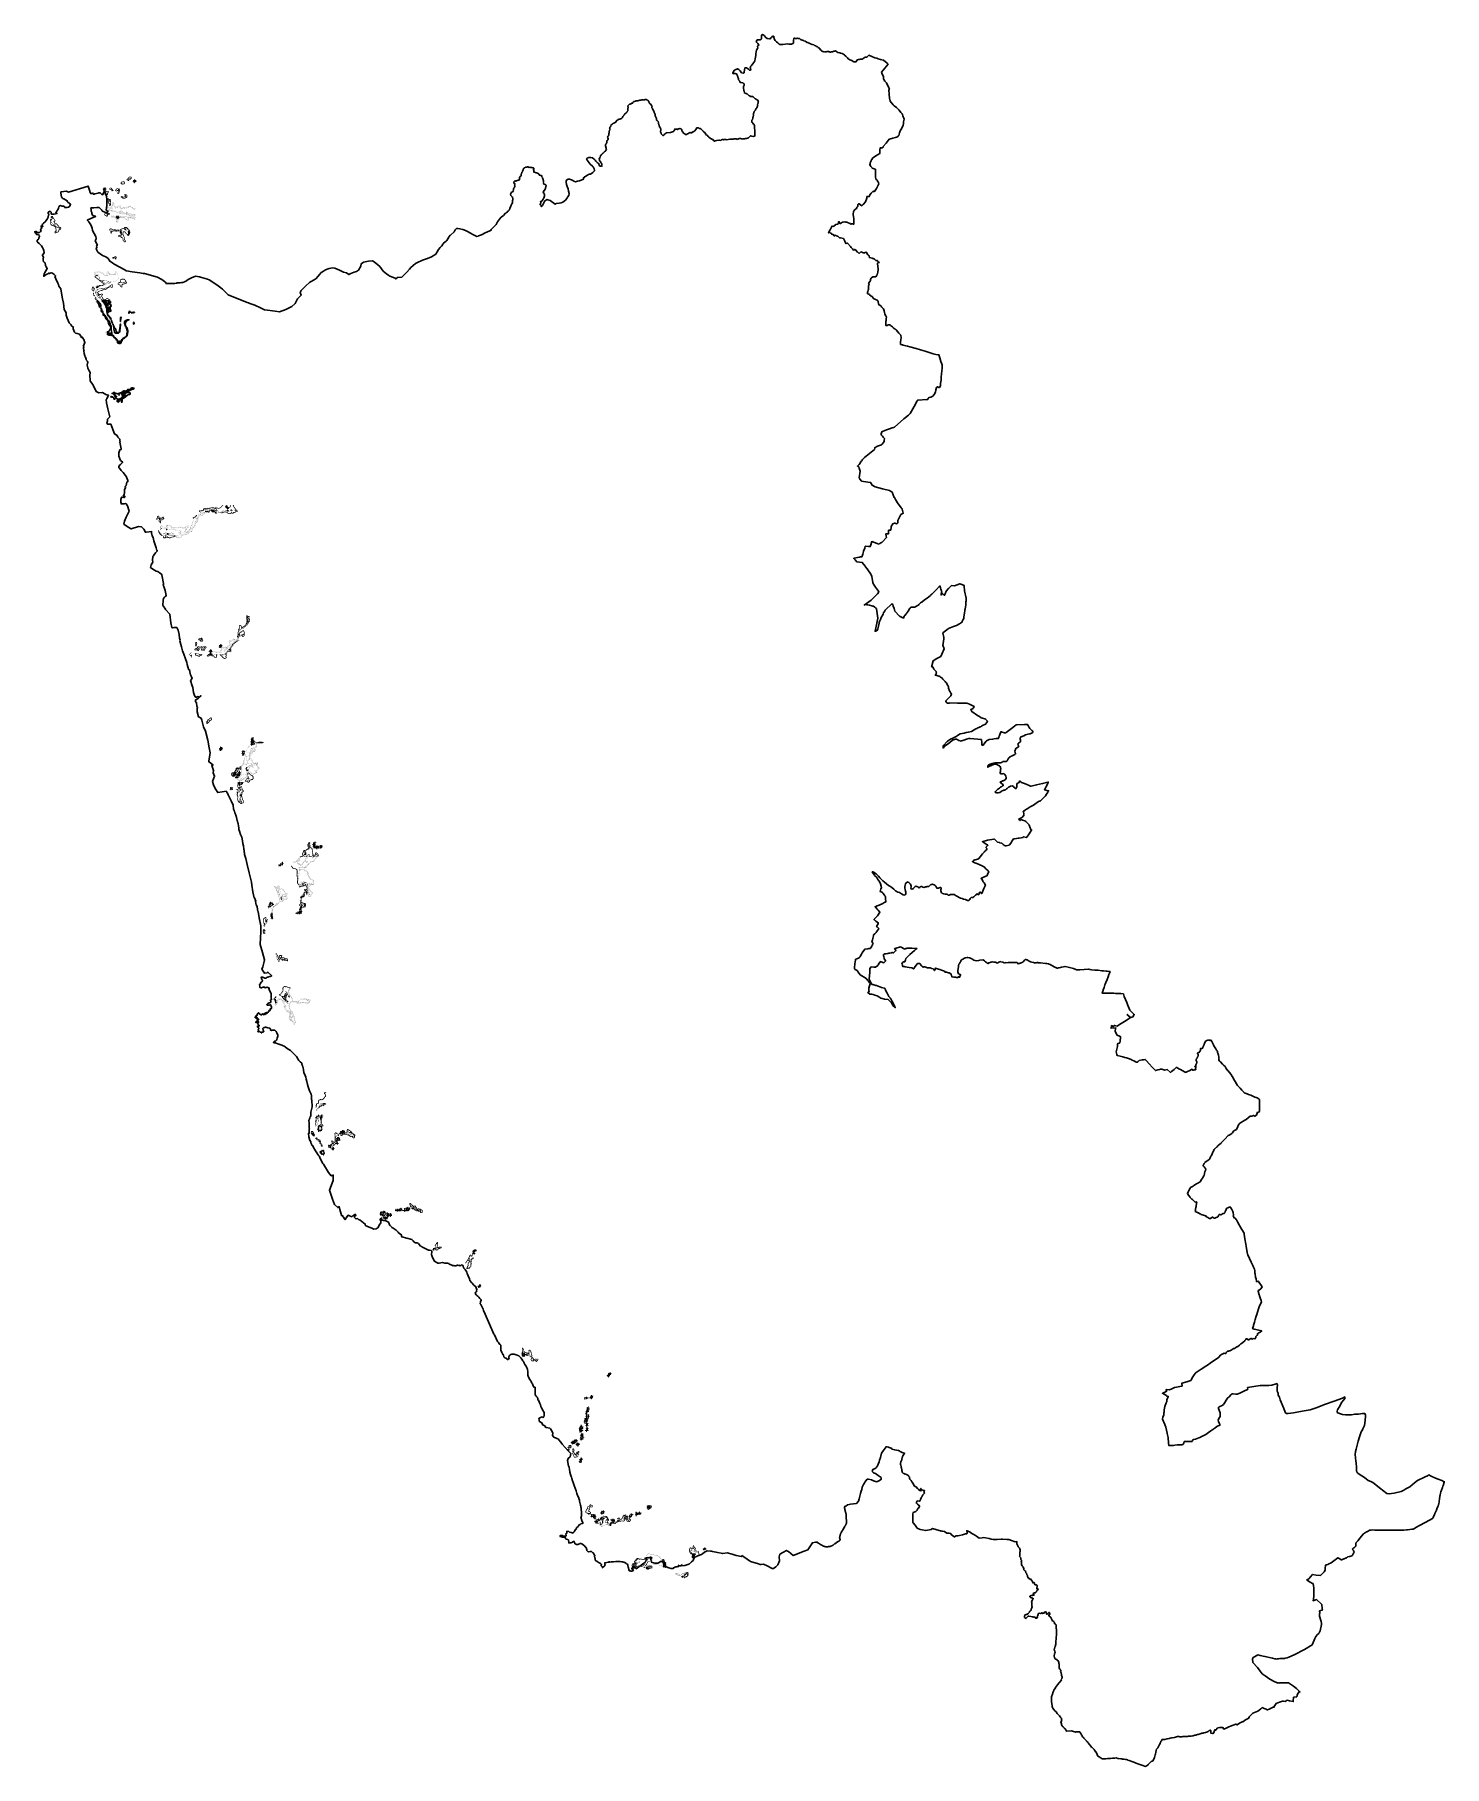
# Model space of a CAD drawing. Header units: metres. Extents: x 319750 to 415268, y 1725605 to 1842937.
import ezdxf

# ---------------------------------------------------------------- set-up
doc = ezdxf.new("R2010")
doc.units = ezdxf.units.M
doc.header["$MEASUREMENT"] = 0
doc.layers.add('DISTRICT BOUNDRY', color=86, linetype='Continuous')
doc.layers.add('MANGROOVES BUFFER ZONE', color=120, linetype='Continuous')

msp = doc.modelspace()

# ---------------------------------------------------------------- hatches: boundary and pattern name
at = {"layer": 'MANGROOVES BUFFER ZONE'}
h = msp.add_hatch(dxfattribs=at)
h.set_pattern_fill('GRASS', color=256, scale=5)
h.paths.add_polyline_path([(325850, 1832976), (325826, 1832997), (325802, 1833000), (325777, 1832991), (325744, 1832991), (325714, 1832988), (325696, 1832984), (325667, 1832977), (325643, 1832972), (325620, 1832959), (325603, 1832947), (325591, 1832921), (325581, 1832895), (325577, 1832867), (325579, 1832844), (325587, 1832827), (325612, 1832813), (325628, 1832806), (325658, 1832790), (325689, 1832777), (325718, 1832777), (325739, 1832797), (325765, 1832796), (325798, 1832793), (325822, 1832803), (325850, 1832817), (325875, 1832855), (325875, 1832877), (325874, 1832897), (325869, 1832937)])
h.paths.add_polyline_path([(325829, 1832912), (325825, 1832871), (325810, 1832851), (325781, 1832837), (325764, 1832841), (325761, 1832859), (325758, 1832870), (325736, 1832859), (325716, 1832849), (325707, 1832835), (325688, 1832832), (325662, 1832853), (325647, 1832879), (325635, 1832874), (325616, 1832869), (325628, 1832892), (325641, 1832902), (325656, 1832917), (325683, 1832929), (325723, 1832945), (325751, 1832943), (325781, 1832921), (325794, 1832927), (325796, 1832944), (325810, 1832948)], flags=16)
h = msp.add_hatch(dxfattribs=at)
h.set_pattern_fill('GRASS', color=256, scale=5)
h.paths.add_polyline_path([(326266, 1833139), (326289, 1833148), (326310, 1833175), (326319, 1833194), (326325, 1833216), (326329, 1833244), (326324, 1833272), (326313, 1833290), (326289, 1833306), (326267, 1833313), (326253, 1833318), (326234, 1833323), (326209, 1833323), (326195, 1833317), (326182, 1833316), (326167, 1833317), (326146, 1833309), (326127, 1833295), (326102, 1833251), (326097, 1833232), (326084, 1833219), (326056, 1833195), (326005, 1833162), (325992, 1833151), (325980, 1833133), (325974, 1833110), (325983, 1833087), (325998, 1833071), (326017, 1833064), (326046, 1833064), (326055, 1833047), (326072, 1833029), (326092, 1833019), (326116, 1833018), (326132, 1833027), (326149, 1833043), (326155, 1833055), (326156, 1833078), (326151, 1833102), (326179, 1833123), (326195, 1833115), (326210, 1833110), (326232, 1833110), (326250, 1833119)])
h.paths.add_polyline_path([(326112, 1833137), (326093, 1833120), (326085, 1833100), (326077, 1833107), (326064, 1833120), (326043, 1833130), (326060, 1833141), (326064, 1833145), (326068, 1833149), (326072, 1833153), (326076, 1833153), (326084, 1833161), (326104, 1833177), (326113, 1833185), (326117, 1833185), (326121, 1833189), (326129, 1833189), (326137, 1833185), (326141, 1833181), (326153, 1833185), (326161, 1833189), (326165, 1833193), (326169, 1833197), (326173, 1833201), (326177, 1833205), (326177, 1833209), (326173, 1833209), (326169, 1833213), (326161, 1833217), (326149, 1833221), (326145, 1833225), (326141, 1833233), (326141, 1833237), (326145, 1833241), (326145, 1833245), (326149, 1833249), (326153, 1833253), (326154, 1833261), (326162, 1833269), (326166, 1833273), (326174, 1833269), (326182, 1833269), (326186, 1833273), (326188, 1833275), (326183, 1833254), (326184, 1833242), (326194, 1833239), (326208, 1833263), (326230, 1833272), (326261, 1833254), (326271, 1833245), (326274, 1833217), (326261, 1833198), (326242, 1833203), (326229, 1833222), (326210, 1833230), (326199, 1833226), (326205, 1833204), (326212, 1833183), (326216, 1833162), (326208, 1833163), (326189, 1833178), (326162, 1833169)], flags=16)
h = msp.add_hatch(dxfattribs=at)
h.set_pattern_fill('GRASS', color=256, scale=5)
h.paths.add_polyline_path([(326601, 1833060), (326587, 1833073), (326565, 1833086), (326545, 1833095), (326526, 1833093), (326490, 1833081), (326464, 1833051), (326451, 1833024), (326446, 1832998), (326457, 1832969), (326473, 1832945), (326496, 1832927), (326513, 1832922), (326555, 1832930), (326592, 1832941), (326598, 1832957)])
h.paths.add_polyline_path([(326522, 1832979), (326513, 1832984), (326510, 1832999), (326511, 1833018), (326519, 1833032), (326535, 1833040), (326552, 1833039), (326551, 1833036), (326547, 1833024), (326546, 1832992), (326552, 1832986), (326533, 1832979)], flags=16)
h = msp.add_hatch(dxfattribs=at)
h.set_pattern_fill('GRASS', color=256, scale=5)
h.paths.add_polyline_path([(324458, 1832473), (324458, 1832481), (324462, 1832489), (324466, 1832493), (324470, 1832497), (324474, 1832497), (324482, 1832501), (324507, 1832501), (324511, 1832497), (324515, 1832493), (324519, 1832493), (324527, 1832489), (324543, 1832485), (324567, 1832476), (324582, 1832476), (324582, 1832477), (324578, 1832499), (324565, 1832517), (324554, 1832526), (324536, 1832534), (324514, 1832540), (324485, 1832543), (324455, 1832539), (324423, 1832515), (324402, 1832472), (324395, 1832431), (324399, 1832411), (324405, 1832394), (324413, 1832385), (324421, 1832393), (324433, 1832417), (324450, 1832445)])
h = msp.add_hatch(dxfattribs=at)
h.set_pattern_fill('GRASS', color=256, scale=5)
h.paths.add_polyline_path([(324497, 1832410), (324511, 1832423), (324523, 1832426), (324542, 1832429), (324561, 1832434), (324568, 1832443), (324581, 1832463), (324582, 1832476), (324567, 1832476), (324555, 1832480), (324531, 1832481), (324527, 1832481), (324522, 1832481), (324514, 1832481), (324510, 1832481), (324506, 1832485), (324502, 1832485), (324498, 1832481), (324494, 1832481), (324490, 1832477), (324486, 1832473), (324478, 1832469), (324474, 1832469), (324466, 1832461), (324462, 1832457), (324458, 1832449), (324454, 1832445), (324445, 1832429), (324439, 1832427), (324433, 1832417), (324421, 1832393), (324413, 1832385), (324426, 1832380), (324449, 1832377), (324463, 1832380), (324483, 1832399)])
h = msp.add_hatch(dxfattribs=at)
h.set_pattern_fill('GRASS', color=256, scale=5)
h.paths.add_polyline_path([(324682, 1832343), (324659, 1832348), (324639, 1832346), (324621, 1832342), (324610, 1832354), (324580, 1832373), (324553, 1832375), (324531, 1832365), (324511, 1832342), (324502, 1832313), (324502, 1832300), (324509, 1832303), (324513, 1832311), (324513, 1832319), (324513, 1832323), (324513, 1832332), (324517, 1832340), (324521, 1832344), (324525, 1832348), (324529, 1832352), (324538, 1832351), (324546, 1832339), (324553, 1832327), (324561, 1832323), (324562, 1832327), (324566, 1832323), (324574, 1832323), (324574, 1832315), (324577, 1832307), (324581, 1832299), (324585, 1832291), (324593, 1832278), (324597, 1832274), (324601, 1832274), (324609, 1832278), (324610, 1832282), (324618, 1832290), (324622, 1832294), (324646, 1832298), (324654, 1832298), (324666, 1832298), (324682, 1832298), (324694, 1832290), (324702, 1832286), (324710, 1832290), (324723, 1832302), (324734, 1832301), (324737, 1832305), (324746, 1832305), (324746, 1832309), (324750, 1832309), (324758, 1832309), (324761, 1832305), (324769, 1832301), (324775, 1832298), (324776, 1832312), (324769, 1832326), (324754, 1832343), (324734, 1832350), (324706, 1832346), (324695, 1832339)])
h = msp.add_hatch(dxfattribs=at)
h.set_pattern_fill('GRASS', color=256, scale=5)
h.paths.add_polyline_path([(324742, 1832209), (324759, 1832228), (324761, 1832262), (324770, 1832280), (324775, 1832296), (324775, 1832298), (324769, 1832301), (324761, 1832305), (324758, 1832309), (324750, 1832309), (324746, 1832309), (324746, 1832305), (324737, 1832305), (324733, 1832301), (324725, 1832289), (324721, 1832273), (324717, 1832269), (324717, 1832265), (324717, 1832261), (324713, 1832257), (324713, 1832253), (324713, 1832249), (324709, 1832245), (324713, 1832237), (324717, 1832225), (324721, 1832221), (324721, 1832217), (324721, 1832213), (324717, 1832208), (324713, 1832208), (324709, 1832213), (324709, 1832217), (324705, 1832225), (324700, 1832229), (324696, 1832229), (324692, 1832237), (324688, 1832241), (324677, 1832245), (324673, 1832249), (324668, 1832253), (324664, 1832257), (324660, 1832257), (324656, 1832257), (324648, 1832254), (324644, 1832250), (324640, 1832250), (324640, 1832246), (324640, 1832241), (324640, 1832237), (324640, 1832233), (324644, 1832229), (324648, 1832229), (324652, 1832229), (324656, 1832225), (324656, 1832217), (324660, 1832217), (324664, 1832217), (324668, 1832221), (324673, 1832221), (324672, 1832217), (324676, 1832217), (324676, 1832213), (324676, 1832208), (324676, 1832205), (324672, 1832205), (324672, 1832208), (324668, 1832209), (324664, 1832209), (324660, 1832205), (324656, 1832205), (324652, 1832201), (324652, 1832197), (324656, 1832185), (324663, 1832157), (324667, 1832153), (324672, 1832145), (324672, 1832140), (324672, 1832132), (324672, 1832128), (324667, 1832128), (324663, 1832128), (324663, 1832124), (324659, 1832124), (324655, 1832120), (324651, 1832120), (324651, 1832124), (324647, 1832124), (324647, 1832128), (324647, 1832132), (324647, 1832136), (324647, 1832140), (324647, 1832145), (324647, 1832149), (324648, 1832153), (324635, 1832176), (324631, 1832177), (324627, 1832177), (324623, 1832181), (324619, 1832181), (324615, 1832181), (324612, 1832181), (324611, 1832177), (324608, 1832177), (324604, 1832177), (324599, 1832177), (324595, 1832182), (324595, 1832185), (324595, 1832189), (324595, 1832193), (324591, 1832201), (324591, 1832205), (324595, 1832205), (324595, 1832209), (324595, 1832214), (324591, 1832218), (324587, 1832218), (324579, 1832218), (324576, 1832222), (324572, 1832222), (324567, 1832226), (324567, 1832230), (324567, 1832234), (324572, 1832238), (324572, 1832242), (324567, 1832246), (324563, 1832246), (324563, 1832250), (324559, 1832250), (324559, 1832258), (324555, 1832266), (324548, 1832274), (324544, 1832278), (324540, 1832283), (324535, 1832283), (324531, 1832287), (324527, 1832287), (324527, 1832291), (324523, 1832291), (324523, 1832295), (324527, 1832295), (324531, 1832303), (324535, 1832315), (324540, 1832323), (324540, 1832331), (324540, 1832335), (324540, 1832339), (324536, 1832339), (324536, 1832343), (324532, 1832348), (324528, 1832348), (324528, 1832343), (324524, 1832343), (324524, 1832339), (324520, 1832335), (324520, 1832327), (324520, 1832323), (324524, 1832319), (324524, 1832311), (324523, 1832307), (324520, 1832307), (324520, 1832303), (324516, 1832303), (324512, 1832295), (324512, 1832291), (324511, 1832278), (324511, 1832274), (324511, 1832271), (324511, 1832267), (324511, 1832263), (324515, 1832255), (324519, 1832255), (324519, 1832251), (324519, 1832247), (324519, 1832242), (324515, 1832238), (324524, 1832209), (324549, 1832178), (324573, 1832143), (324596, 1832136), (324621, 1832085), (324642, 1832076), (324669, 1832073), (324691, 1832077), (324700, 1832086), (324714, 1832105), (324719, 1832126), (324721, 1832143), (324713, 1832168), (324724, 1832184)])
h = msp.add_hatch(dxfattribs=at)
h.set_pattern_fill('GRASS', color=256, scale=5)
h.paths.add_polyline_path([(325616, 1830908), (325654, 1830908), (325662, 1830889), (325666, 1830878), (325680, 1830868), (325682, 1830867), (325678, 1830874), (325674, 1830883), (325674, 1830891), (325678, 1830895), (325686, 1830895), (325694, 1830898), (325703, 1830898), (325711, 1830898), (325715, 1830898), (325719, 1830890), (325715, 1830886), (325706, 1830878), (325690, 1830870), (325683, 1830867), (325698, 1830862), (325685, 1830844), (325680, 1830831), (325675, 1830815), (325684, 1830792), (325698, 1830770), (325713, 1830761), (325735, 1830754), (325750, 1830754), (325778, 1830754), (325801, 1830759), (325827, 1830777), (325834, 1830787), (325838, 1830802), (325840, 1830819), (325857, 1830811), (325883, 1830804), (325914, 1830796), (325943, 1830795), (325952, 1830796), (325940, 1830774), (325942, 1830753), (325949, 1830732), (325961, 1830714), (325988, 1830703), (326024, 1830697), (326043, 1830700), (326072, 1830715), (326084, 1830720), (326104, 1830686), (326143, 1830670), (326174, 1830661), (326207, 1830655), (326233, 1830654), (326250, 1830641), (326307, 1830620), (326341, 1830640), (326356, 1830653), (326381, 1830626), (326429, 1830599), (326452, 1830596), (326486, 1830601), (326508, 1830614), (326529, 1830627), (326547, 1830644), (326559, 1830664), (326565, 1830672), (326580, 1830685), (326580, 1830688), (326581, 1830738), (326527, 1830710), (326523, 1830710), (326515, 1830714), (326511, 1830718), (326499, 1830726), (326487, 1830731), (326471, 1830739), (326459, 1830743), (326451, 1830751), (326451, 1830763), (326455, 1830767), (326475, 1830767), (326483, 1830763), (326496, 1830759), (326504, 1830759), (326512, 1830755), (326516, 1830751), (326524, 1830746), (326536, 1830750), (326536, 1830754), (326532, 1830762), (326524, 1830767), (326520, 1830767), (326496, 1830783), (326488, 1830791), (326484, 1830799), (326476, 1830795), (326472, 1830791), (326467, 1830779), (326459, 1830771), (326455, 1830771), (326451, 1830775), (326451, 1830779), (326447, 1830791), (326452, 1830799), (326452, 1830803), (326448, 1830812), (326444, 1830808), (326435, 1830800), (326427, 1830788), (326423, 1830780), (326419, 1830780), (326411, 1830776), (326407, 1830759), (326403, 1830755), (326399, 1830747), (326391, 1830748), (326383, 1830756), (326379, 1830772), (326371, 1830784), (326355, 1830792), (326343, 1830792), (326314, 1830801), (326306, 1830801), (326294, 1830809), (326290, 1830805), (326282, 1830805), (326278, 1830801), (326250, 1830805), (326222, 1830805), (326173, 1830814), (326178, 1830814), (326121, 1830826), (326089, 1830835), (326073, 1830839), (326057, 1830847), (326053, 1830855), (326053, 1830863), (326057, 1830875), (326073, 1830887), (326077, 1830891), (326093, 1830891), (326094, 1830895), (326090, 1830899), (326081, 1830899), (326069, 1830891), (326057, 1830887), (326029, 1830892), (326021, 1830896), (326017, 1830900), (326009, 1830916), (326005, 1830924), (326005, 1830936), (326001, 1830944), (325997, 1830944), (325997, 1830908), (326001, 1830900), (326009, 1830884), (326017, 1830876), (326025, 1830872), (326041, 1830867), (326045, 1830859), (326045, 1830851), (326029, 1830847), (326025, 1830847), (326009, 1830852), (325996, 1830856), (325976, 1830864), (325977, 1830880), (325985, 1830892), (325985, 1830900), (325981, 1830900), (325977, 1830896), (325973, 1830892), (325960, 1830888), (325961, 1830904), (325965, 1830908), (325969, 1830920), (325969, 1830932), (325961, 1830949), (325957, 1830941), (325957, 1830920), (325953, 1830916), (325952, 1830872), (325956, 1830864), (325956, 1830856), (325948, 1830848), (325940, 1830844), (325928, 1830844), (325920, 1830848), (325888, 1830857), (325872, 1830865), (325847, 1830873), (325827, 1830885), (325807, 1830894), (325791, 1830902), (325779, 1830906), (325763, 1830906), (325743, 1830914), (325727, 1830918), (325715, 1830914), (325703, 1830915), (325699, 1830923), (325695, 1830931), (325695, 1830935), (325703, 1830943), (325707, 1830951), (325703, 1830955), (325695, 1830951), (325683, 1830955), (325667, 1830959), (325647, 1830963), (325635, 1830963), (325630, 1830959), (325622, 1830964), (325635, 1831011), (325616, 1831054), (325628, 1831127), (325673, 1831119), (325718, 1831113), (325754, 1831153), (325773, 1831188), (325777, 1831184), (325782, 1831184), (325802, 1831180), (325838, 1831180), (325874, 1831183), (325910, 1831183), (325923, 1831179), (325931, 1831175), (325939, 1831175), (325943, 1831179), (325951, 1831187), (325955, 1831187), (325955, 1831183), (325951, 1831179), (325959, 1831179), (325963, 1831182), (325967, 1831182), (325967, 1831186), (325971, 1831186), (325971, 1831215), (325975, 1831215), (325975, 1831223), (325979, 1831223), (325983, 1831227), (326000, 1831235), (326008, 1831235), (326024, 1831230), (326036, 1831222), (326040, 1831222), (326044, 1831214), (326052, 1831202), (326056, 1831198), (326072, 1831198), (326084, 1831202), (326096, 1831202), (326100, 1831206), (326116, 1831222), (326116, 1831226), (326120, 1831226), (326121, 1831230), (326125, 1831230), (326125, 1831234), (326129, 1831234), (326133, 1831238), (326145, 1831237), (326149, 1831241), (326153, 1831241), (326153, 1831245), (326149, 1831245), (326149, 1831254), (326145, 1831258), (326133, 1831258), (326133, 1831262), (326137, 1831262), (326145, 1831266), (326153, 1831270), (326161, 1831270), (326165, 1831265), (326169, 1831265), (326173, 1831261), (326177, 1831261), (326181, 1831257), (326185, 1831261), (326189, 1831265), (326189, 1831269), (326193, 1831281), (326198, 1831285), (326198, 1831293), (326202, 1831297), (326202, 1831301), (326206, 1831301), (326210, 1831297), (326214, 1831289), (326218, 1831285), (326226, 1831285), (326230, 1831289), (326234, 1831289), (326238, 1831281), (326242, 1831273), (326246, 1831269), (326258, 1831249), (326270, 1831240), (326278, 1831232), (326290, 1831224), (326302, 1831220), (326318, 1831216), (326326, 1831212), (326330, 1831212), (326330, 1831208), (326334, 1831208), (326334, 1831196), (326350, 1831195), (326354, 1831191), (326362, 1831191), (326362, 1831175), (326366, 1831171), (326370, 1831167), (326374, 1831163), (326378, 1831163), (326378, 1831157), (326377, 1831127), (326385, 1831110), (326455, 1831102), (326494, 1831052), (326524, 1831037), (326550, 1831042), (326546, 1831068), (326525, 1831087), (326474, 1831130), (326478, 1831130), (326483, 1831134), (326491, 1831142), (326499, 1831150), (326539, 1831149), (326563, 1831145), (326567, 1831145), (326575, 1831149), (326591, 1831151), (326592, 1831192), (326580, 1831191), (326558, 1831191), (326508, 1831190), (326479, 1831187), (326462, 1831178), (326443, 1831164), (326426, 1831170), (326419, 1831185), (326402, 1831209), (326374, 1831234), (326355, 1831251), (326302, 1831271), (326269, 1831312), (326261, 1831328), (326232, 1831344), (326203, 1831342), (326184, 1831332), (326152, 1831320), (326119, 1831303), (326105, 1831286), (326100, 1831262), (326076, 1831244), (326063, 1831259), (326023, 1831277), (325988, 1831279), (325964, 1831270), (325944, 1831242), (325907, 1831230), (325875, 1831230), (325804, 1831228), (325786, 1831245), (325773, 1831250), (325741, 1831247), (325712, 1831232), (325689, 1831205), (325669, 1831178), (325641, 1831171), (325604, 1831182), (325584, 1831197), (325567, 1831228), (325567, 1831243), (325574, 1831263), (325569, 1831293), (325567, 1831312), (325559, 1831327), (325543, 1831340), (325510, 1831349), (325474, 1831347), (325459, 1831346), (325433, 1831351), (325412, 1831349), (325398, 1831342), (325381, 1831313), (325370, 1831286), (325362, 1831294), (325333, 1831305), (325313, 1831301), (325299, 1831289), (325280, 1831264), (325260, 1831243), (325238, 1831233), (325227, 1831241), (325207, 1831269), (325197, 1831289), (325182, 1831311), (325162, 1831331), (325141, 1831411), (325141, 1831432), (325147, 1831448), (325155, 1831464), (325155, 1831478), (325150, 1831496), (325137, 1831511), (325127, 1831541), (325123, 1831563), (325114, 1831589), (325101, 1831598), (325078, 1831603), (325056, 1831603), (325032, 1831594), (325020, 1831583), (325007, 1831556), (324994, 1831520), (324995, 1831483), (325001, 1831468), (325002, 1831443), (325003, 1831416), (325001, 1831390), (324991, 1831375), (324986, 1831351), (324974, 1831351), (324945, 1831347), (324930, 1831327), (324920, 1831303), (324919, 1831278), (324928, 1831253), (324961, 1831224), (324952, 1831223), (324931, 1831220), (324926, 1831206), (324905, 1831217), (324872, 1831258), (324863, 1831275), (324846, 1831289), (324840, 1831290), (324839, 1831285), (324839, 1831281), (324835, 1831269), (324835, 1831256), (324831, 1831256), (324831, 1831248), (324827, 1831252), (324823, 1831244), (324827, 1831244), (324827, 1831236), (324831, 1831232), (324843, 1831216), (324842, 1831212), (324850, 1831196), (324850, 1831192), (324862, 1831192), (324879, 1831183), (324886, 1831159), (324886, 1831135), (324890, 1831131), (324894, 1831127), (324918, 1831127), (324922, 1831131), (324927, 1831139), (324931, 1831155), (324939, 1831171), (324947, 1831179), (324951, 1831171), (324955, 1831167), (324959, 1831159), (324955, 1831159), (324955, 1831155), (324951, 1831151), (324951, 1831139), (324955, 1831134), (324959, 1831130), (324963, 1831130), (324971, 1831126), (324983, 1831126), (324983, 1831138), (324987, 1831138), (324991, 1831142), (324995, 1831113), (325008, 1831092), (325036, 1831071), (325061, 1831047), (325053, 1831035), (325023, 1831035), (324985, 1831044), (324956, 1831047), (324964, 1831036), (324992, 1831031), (325000, 1831020), (325001, 1831009), (324990, 1831005), (324962, 1831005), (324954, 1831009), (324950, 1831014), (324942, 1831026), (324913, 1831026), (324897, 1831030), (324843, 1831031), (324816, 1831058), (324862, 1831052), (324912, 1831046), (324932, 1831045), (324934, 1831066), (324903, 1831076), (324872, 1831088), (324843, 1831084), (324827, 1831097), (324826, 1831142), (324833, 1831178), (324815, 1831182), (324806, 1831171), (324766, 1831146), (324727, 1831112), (324690, 1831100), (324665, 1831101), (324667, 1831103), (324667, 1831108), (324667, 1831112), (324663, 1831116), (324659, 1831120), (324655, 1831123), (324651, 1831127), (324647, 1831131), (324647, 1831135), (324643, 1831140), (324643, 1831144), (324639, 1831156), (324639, 1831164), (324643, 1831196), (324644, 1831200), (324648, 1831213), (324648, 1831217), (324652, 1831217), (324652, 1831220), (324656, 1831220), (324655, 1831216), (324659, 1831212), (324659, 1831209), (324664, 1831209), (324672, 1831204), (324676, 1831200), (324684, 1831196), (324696, 1831196), (324700, 1831200), (324704, 1831200), (324708, 1831199), (324712, 1831199), (324712, 1831196), (324716, 1831195), (324720, 1831203), (324720, 1831208), (324720, 1831212), (324720, 1831220), (324720, 1831232), (324720, 1831236), (324716, 1831236), (324716, 1831240), (324733, 1831236), (324749, 1831231), (324753, 1831227), (324752, 1831224), (324752, 1831220), (324752, 1831216), (324752, 1831212), (324752, 1831208), (324748, 1831199), (324748, 1831195), (324748, 1831191), (324748, 1831187), (324748, 1831179), (324748, 1831176), (324752, 1831171), (324752, 1831167), (324756, 1831167), (324760, 1831163), (324765, 1831163), (324769, 1831163), (324772, 1831163), (324776, 1831163), (324776, 1831171), (324777, 1831183), (324769, 1831208), (324769, 1831212), (324769, 1831216), (324769, 1831219), (324773, 1831223), (324777, 1831223), (324777, 1831227), (324781, 1831227), (324785, 1831227), (324789, 1831227), (324789, 1831231), (324789, 1831235), (324781, 1831244), (324753, 1831248), (324716, 1831252), (324716, 1831256), (324717, 1831260), (324717, 1831264), (324717, 1831268), (324717, 1831273), (324717, 1831277), (324721, 1831277), (324728, 1831273), (324741, 1831272), (324745, 1831272), (324757, 1831272), (324761, 1831268), (324765, 1831268), (324769, 1831268), (324773, 1831268), (324777, 1831260), (324781, 1831260), (324781, 1831256), (324785, 1831256), (324789, 1831248), (324809, 1831244), (324813, 1831247), (324817, 1831247), (324817, 1831251), (324813, 1831251), (324817, 1831267), (324814, 1831267), (324814, 1831272), (324810, 1831276), (324810, 1831280), (324810, 1831284), (324811, 1831290), (324796, 1831289), (324781, 1831283), (324769, 1831280), (324749, 1831284), (324731, 1831284), (324713, 1831282), (324697, 1831274), (324684, 1831252), (324639, 1831254), (324615, 1831234), (324607, 1831198), (324605, 1831162), (324611, 1831124), (324613, 1831097), (324641, 1831065), (324669, 1831043), (324695, 1831006), (324715, 1830997), (324734, 1830995), (324757, 1830998), (324778, 1831008), (324786, 1831018), (324826, 1830991), (324856, 1830980), (324878, 1830979), (324900, 1830979), (324925, 1830969), (324938, 1830961), (324948, 1830955), (324979, 1830953), (325022, 1830959), (325025, 1830934), (325044, 1830922), (325065, 1830915), (325096, 1830913), (325128, 1830916), (325153, 1830924), (325172, 1830938), (325186, 1830949), (325200, 1830956), (325220, 1830953), (325230, 1830948), (325237, 1830934), (325249, 1830917), (325264, 1830883), (325275, 1830873), (325303, 1830866), (325329, 1830864), (325369, 1830860), (325390, 1830863), (325423, 1830877), (325449, 1830887), (325473, 1830892), (325486, 1830893), (325472, 1830879), (325464, 1830861), (325463, 1830837), (325468, 1830822), (325476, 1830811), (325498, 1830798), (325529, 1830788), (325560, 1830782), (325598, 1830778), (325613, 1830785), (325631, 1830799), (325639, 1830813), (325646, 1830836), (325643, 1830856), (325623, 1830899)])
h.paths.add_polyline_path([(325569, 1830879), (325577, 1830875), (325581, 1830871), (325589, 1830855), (325597, 1830839), (325593, 1830835), (325589, 1830835), (325561, 1830831), (325557, 1830835), (325541, 1830843), (325517, 1830844), (325509, 1830848), (325509, 1830852), (325513, 1830856), (325517, 1830860), (325521, 1830864), (325525, 1830868), (325537, 1830868), (325549, 1830871), (325553, 1830875), (325561, 1830879), (325565, 1830879)], flags=16)
h.paths.add_polyline_path([(325545, 1830957), (325534, 1830956), (325485, 1830945), (325469, 1830945), (325457, 1830941), (325449, 1830941), (325437, 1830937), (325421, 1830929), (325396, 1830925), (325384, 1830921), (325380, 1830917), (325368, 1830913), (325360, 1830913), (325348, 1830922), (325336, 1830922), (325324, 1830918), (325312, 1830918), (325300, 1830922), (325296, 1830930), (325288, 1830946), (325284, 1830954), (325276, 1830971), (325276, 1830987), (325272, 1830991), (325264, 1830995), (325264, 1831003), (325268, 1831007), (325268, 1831011), (325264, 1831015), (325260, 1831019), (325252, 1831015), (325244, 1831011), (325236, 1831003), (325228, 1831003), (325216, 1831007), (325212, 1831007), (325204, 1831011), (325192, 1831012), (325188, 1831016), (325192, 1831024), (325184, 1831028), (325180, 1831028), (325176, 1831024), (325179, 1831008), (325171, 1831000), (325147, 1830988), (325147, 1830984), (325135, 1830984), (325127, 1830976), (325127, 1830968), (325119, 1830964), (325074, 1830964), (325058, 1830972), (325058, 1830980), (325048, 1830985), (325063, 1831014), (325101, 1831007), (325139, 1831003), (325099, 1831027), (325055, 1831077), (325027, 1831093), (325012, 1831118), (325021, 1831144), (325041, 1831167), (325041, 1831178), (325044, 1831178), (325044, 1831190), (325040, 1831194), (325020, 1831194), (325016, 1831211), (325016, 1831223), (325012, 1831227), (325012, 1831235), (325008, 1831243), (325004, 1831247), (325000, 1831271), (324992, 1831275), (324964, 1831284), (324960, 1831284), (324956, 1831288), (324956, 1831296), (324960, 1831300), (324964, 1831304), (324976, 1831304), (324980, 1831296), (324988, 1831287), (324996, 1831283), (325000, 1831283), (325004, 1831287), (325004, 1831291), (325008, 1831291), (325008, 1831295), (325025, 1831311), (325029, 1831315), (325029, 1831319), (325025, 1831323), (325025, 1831348), (325029, 1831348), (325029, 1831352), (325045, 1831351), (325045, 1831355), (325049, 1831355), (325049, 1831368), (325045, 1831372), (325049, 1831376), (325053, 1831380), (325058, 1831380), (325058, 1831384), (325054, 1831384), (325054, 1831388), (325050, 1831388), (325050, 1831392), (325046, 1831396), (325050, 1831408), (325066, 1831404), (325066, 1831416), (325062, 1831436), (325062, 1831448), (325058, 1831452), (325058, 1831456), (325046, 1831456), (325046, 1831460), (325042, 1831464), (325038, 1831480), (325034, 1831497), (325034, 1831501), (325038, 1831505), (325038, 1831509), (325047, 1831513), (325047, 1831517), (325043, 1831521), (325043, 1831525), (325047, 1831541), (325051, 1831545), (325055, 1831553), (325055, 1831557), (325059, 1831561), (325075, 1831561), (325075, 1831557), (325079, 1831557), (325079, 1831533), (325075, 1831529), (325079, 1831525), (325079, 1831516), (325083, 1831512), (325079, 1831512), (325079, 1831508), (325075, 1831504), (325071, 1831500), (325071, 1831496), (325075, 1831492), (325083, 1831492), (325091, 1831488), (325099, 1831484), (325103, 1831484), (325107, 1831480), (325107, 1831476), (325103, 1831472), (325099, 1831472), (325095, 1831468), (325082, 1831460), (325082, 1831456), (325074, 1831440), (325070, 1831432), (325070, 1831420), (325082, 1831420), (325086, 1831416), (325090, 1831416), (325090, 1831412), (325094, 1831399), (325094, 1831391), (325098, 1831383), (325098, 1831367), (325102, 1831367), (325106, 1831363), (325106, 1831355), (325110, 1831351), (325110, 1831347), (325106, 1831347), (325106, 1831343), (325110, 1831339), (325114, 1831331), (325113, 1831319), (325109, 1831315), (325109, 1831311), (325105, 1831307), (325105, 1831286), (325109, 1831286), (325113, 1831278), (325141, 1831278), (325145, 1831274), (325153, 1831270), (325157, 1831266), (325157, 1831250), (325161, 1831242), (325169, 1831237), (325177, 1831229), (325181, 1831221), (325205, 1831197), (325209, 1831193), (325209, 1831177), (325205, 1831173), (325201, 1831169), (325201, 1831149), (325205, 1831140), (325209, 1831132), (325213, 1831128), (325217, 1831128), (325221, 1831124), (325225, 1831128), (325229, 1831128), (325233, 1831132), (325241, 1831140), (325249, 1831156), (325249, 1831168), (325253, 1831172), (325261, 1831180), (325270, 1831184), (325274, 1831188), (325286, 1831212), (325290, 1831220), (325298, 1831224), (325302, 1831228), (325306, 1831236), (325310, 1831236), (325314, 1831240), (325314, 1831248), (325323, 1831256), (325331, 1831256), (325335, 1831252), (325342, 1831224), (325342, 1831220), (325355, 1831220), (325354, 1831216), (325359, 1831216), (325362, 1831208), (325370, 1831183), (325374, 1831183), (325378, 1831187), (325383, 1831195), (325383, 1831199), (325387, 1831207), (325387, 1831211), (325391, 1831211), (325391, 1831224), (325395, 1831224), (325399, 1831228), (325420, 1831304), (325448, 1831304), (325460, 1831300), (325480, 1831303), (325512, 1831303), (325516, 1831299), (325520, 1831299), (325520, 1831275), (325524, 1831275), (325524, 1831259), (325520, 1831251), (325520, 1831247), (325516, 1831218), (325516, 1831214), (325512, 1831214), (325512, 1831210), (325496, 1831211), (325483, 1831207), (325467, 1831203), (325455, 1831203), (325451, 1831199), (325447, 1831199), (325443, 1831195), (325443, 1831187), (325439, 1831179), (325443, 1831175), (325447, 1831175), (325487, 1831170), (325487, 1831182), (325491, 1831182), (325491, 1831186), (325499, 1831186), (325503, 1831190), (325532, 1831190), (325532, 1831186), (325536, 1831182), (325536, 1831178), (325531, 1831174), (325531, 1831166), (325535, 1831166), (325535, 1831162), (325539, 1831162), (325543, 1831158), (325545, 1831160), (325616, 1831132)], flags=16)
h.paths.add_polyline_path([(325722, 1830818), (325726, 1830822), (325734, 1830826), (325746, 1830825), (325758, 1830825), (325770, 1830825), (325779, 1830825), (325783, 1830825), (325787, 1830821), (325791, 1830813), (325786, 1830809), (325774, 1830805), (325762, 1830805), (325750, 1830805), (325734, 1830809), (325726, 1830810), (325722, 1830814)], flags=16)
h.paths.add_polyline_path([(325992, 1830775), (326000, 1830779), (326012, 1830787), (326020, 1830791), (326028, 1830791), (326036, 1830791), (326048, 1830787), (326056, 1830779), (326060, 1830766), (326052, 1830762), (326044, 1830754), (326028, 1830747), (326012, 1830751), (326000, 1830751), (325992, 1830759), (325992, 1830767)], flags=16)
h.paths.add_polyline_path([(326133, 1830742), (326137, 1830746), (326141, 1830754), (326153, 1830758), (326165, 1830766), (326177, 1830769), (326189, 1830769), (326197, 1830769), (326209, 1830769), (326217, 1830765), (326221, 1830757), (326229, 1830749), (326233, 1830741), (326245, 1830737), (326257, 1830737), (326266, 1830741), (326278, 1830744), (326294, 1830744), (326302, 1830744), (326310, 1830736), (326318, 1830728), (326326, 1830716), (326326, 1830704), (326322, 1830692), (326313, 1830684), (326305, 1830680), (326293, 1830680), (326285, 1830680), (326273, 1830684), (326253, 1830696), (326237, 1830700), (326225, 1830701), (326197, 1830705), (326177, 1830713), (326157, 1830721), (326140, 1830725), (326132, 1830730)], flags=16)
h.paths.add_polyline_path([(324790, 1831114), (324774, 1831084), (324753, 1831056), (324730, 1831045), (324722, 1831051), (324723, 1831070), (324729, 1831079), (324779, 1831144), (324793, 1831155), (324794, 1831147), (324793, 1831132)], flags=16)
h.paths.add_polyline_path([(326402, 1830683), (326406, 1830691), (326414, 1830695), (326430, 1830695), (326443, 1830699), (326455, 1830695), (326471, 1830694), (326491, 1830686), (326499, 1830682), (326503, 1830674), (326495, 1830662), (326474, 1830654), (326470, 1830650), (326458, 1830646), (326450, 1830642), (326446, 1830642), (326438, 1830646), (326438, 1830650), (326434, 1830658), (326434, 1830663), (326414, 1830671), (326402, 1830675)], flags=16)
h = msp.add_hatch(dxfattribs=at)
h.set_pattern_fill('GRASS', color=256, scale=5)
h.paths.add_polyline_path([(324922, 1831701), (324915, 1831733), (324912, 1831759), (324908, 1831773), (324896, 1831788), (324880, 1831797), (324861, 1831798), (324841, 1831794), (324827, 1831783), (324814, 1831770), (324811, 1831791), (324784, 1831825), (324756, 1831842), (324726, 1831843), (324704, 1831841), (324686, 1831830), (324672, 1831805), (324674, 1831779), (324696, 1831735), (324701, 1831705), (324710, 1831690), (324715, 1831681), (324707, 1831625), (324710, 1831576), (324723, 1831535), (324738, 1831507), (324757, 1831491), (324773, 1831483), (324788, 1831478), (324792, 1831412), (324796, 1831380), (324802, 1831360), (324816, 1831343), (324847, 1831334), (324867, 1831335), (324889, 1831348), (324898, 1831369), (324914, 1831395), (324917, 1831467), (324932, 1831500), (324932, 1831572), (324912, 1831625), (324923, 1831643), (324931, 1831659), (324930, 1831681)])
h.paths.add_polyline_path([(324758, 1831684), (324762, 1831684), (324762, 1831688), (324766, 1831692), (324770, 1831696), (324770, 1831700), (324766, 1831705), (324758, 1831713), (324750, 1831717), (324746, 1831721), (324742, 1831729), (324742, 1831737), (324746, 1831749), (324746, 1831757), (324742, 1831761), (324738, 1831765), (324734, 1831769), (324726, 1831773), (324726, 1831777), (324722, 1831781), (324718, 1831786), (324718, 1831798), (324722, 1831798), (324722, 1831802), (324726, 1831798), (324726, 1831794), (324730, 1831794), (324730, 1831789), (324734, 1831785), (324738, 1831785), (324738, 1831793), (324743, 1831793), (324743, 1831797), (324747, 1831797), (324746, 1831781), (324750, 1831781), (324754, 1831777), (324763, 1831777), (324763, 1831773), (324767, 1831773), (324766, 1831761), (324762, 1831761), (324762, 1831757), (324766, 1831753), (324770, 1831749), (324770, 1831745), (324774, 1831737), (324774, 1831733), (324778, 1831721), (324786, 1831704), (324794, 1831696), (324794, 1831668), (324798, 1831664), (324798, 1831636), (324802, 1831616), (324805, 1831603), (324809, 1831595), (324809, 1831591), (324813, 1831595), (324813, 1831603), (324818, 1831603), (324817, 1831599), (324826, 1831599), (324826, 1831611), (324830, 1831615), (324834, 1831615), (324834, 1831619), (324842, 1831619), (324842, 1831627), (324834, 1831627), (324834, 1831635), (324838, 1831639), (324838, 1831647), (324834, 1831656), (324826, 1831672), (324826, 1831684), (324830, 1831688), (324834, 1831692), (324842, 1831692), (324847, 1831696), (324847, 1831708), (324843, 1831712), (324843, 1831720), (324847, 1831728), (324847, 1831732), (324851, 1831740), (324851, 1831748), (324855, 1831748), (324859, 1831752), (324867, 1831752), (324871, 1831748), (324871, 1831736), (324867, 1831708), (324867, 1831688), (324875, 1831683), (324875, 1831679), (324879, 1831675), (324879, 1831667), (324874, 1831663), (324874, 1831659), (324870, 1831651), (324866, 1831651), (324866, 1831603), (324870, 1831599), (324882, 1831591), (324886, 1831591), (324886, 1831579), (324882, 1831570), (324882, 1831566), (324886, 1831550), (324885, 1831526), (324881, 1831510), (324881, 1831494), (324877, 1831494), (324873, 1831490), (324869, 1831490), (324865, 1831486), (324865, 1831470), (324861, 1831466), (324861, 1831450), (324865, 1831432), (324835, 1831377), (324833, 1831512), (324837, 1831514), (324841, 1831526), (324841, 1831539), (324837, 1831547), (324837, 1831555), (324833, 1831559), (324825, 1831559), (324821, 1831555), (324813, 1831555), (324797, 1831531), (324793, 1831531), (324793, 1831527), (324785, 1831531), (324781, 1831535), (324781, 1831539), (324777, 1831543), (324777, 1831547), (324769, 1831575), (324765, 1831580), (324765, 1831584), (324757, 1831588), (324757, 1831596), (324781, 1831591), (324781, 1831612), (324753, 1831612), (324753, 1831648), (324758, 1831664)], flags=16)
h = msp.add_hatch(dxfattribs=at)
h.set_pattern_fill('GRASS', color=256, scale=5)
h.paths.add_polyline_path([(324982, 1832420), (324978, 1832432), (324970, 1832449), (324966, 1832461), (324934, 1832461), (324893, 1832465), (324873, 1832470), (324873, 1832474), (324861, 1832482), (324853, 1832486), (324849, 1832490), (324849, 1832494), (324849, 1832498), (324853, 1832498), (324861, 1832498), (324865, 1832498), (324869, 1832498), (324865, 1832502), (324865, 1832510), (324865, 1832514), (324869, 1832518), (324870, 1832522), (324870, 1832526), (324878, 1832522), (324882, 1832522), (324886, 1832522), (324894, 1832522), (324902, 1832518), (324906, 1832518), (324910, 1832518), (324910, 1832522), (324906, 1832530), (324910, 1832530), (324862, 1832568), (324860, 1832567), (324831, 1832543), (324801, 1832510), (324804, 1832469), (324831, 1832435), (324878, 1832413), (324937, 1832411), (324950, 1832395), (324954, 1832372), (324968, 1832340), (324985, 1832328), (325012, 1832326), (325018, 1832329), (325017, 1832331), (325017, 1832339), (325009, 1832356), (324997, 1832388), (324990, 1832408)])
h = msp.add_hatch(dxfattribs=at)
h.set_pattern_fill('GRASS', color=256, scale=5)
h.paths.add_polyline_path([(325003, 1832510), (324976, 1832541), (324942, 1832566), (324898, 1832577), (324862, 1832568), (324910, 1832530), (324966, 1832461), (324970, 1832449), (324978, 1832432), (324982, 1832420), (324990, 1832408), (324997, 1832388), (325009, 1832356), (325017, 1832339), (325017, 1832331), (325018, 1832329), (325036, 1832338), (325038, 1832341), (325022, 1832384), (325014, 1832400), (325014, 1832408), (325014, 1832412), (325014, 1832420), (325014, 1832424), (325018, 1832424), (325042, 1832432), (325039, 1832443)])
h = msp.add_hatch(dxfattribs=at)
h.set_pattern_fill('GRASS', color=256, scale=5)
h.paths.add_polyline_path([(325042, 1832432), (325018, 1832424), (325014, 1832424), (325014, 1832420), (325014, 1832412), (325014, 1832408), (325014, 1832400), (325022, 1832384), (325038, 1832341), (325049, 1832357), (325058, 1832386)])
h = msp.add_hatch(dxfattribs=at)
h.set_pattern_fill('GRASS', color=256, scale=5)
h.paths.add_polyline_path([(325538, 1832469), (325531, 1832487), (325509, 1832504), (325493, 1832508), (325471, 1832508), (325453, 1832498), (325445, 1832495), (325433, 1832505), (325418, 1832513), (325400, 1832516), (325365, 1832520), (325328, 1832518), (325303, 1832514), (325292, 1832502), (325283, 1832488), (325275, 1832469), (325228, 1832433), (325218, 1832408), (325217, 1832390), (325214, 1832361), (325226, 1832340), (325244, 1832326), (325273, 1832314), (325302, 1832316), (325334, 1832331), (325361, 1832344), (325401, 1832358), (325412, 1832360), (325361, 1832207), (325358, 1832181), (325373, 1832154), (325390, 1832142), (325425, 1832138), (325452, 1832149), (325482, 1832200), (325510, 1832290)])
h.paths.add_polyline_path([(325461, 1832396), (325474, 1832449), (325478, 1832457), (325478, 1832465), (325486, 1832461), (325465, 1832328), (325464, 1832316), (325440, 1832231), (325423, 1832191), (325411, 1832191), (325407, 1832199), (325448, 1832332)], flags=16)
h.paths.add_polyline_path([(325389, 1832417), (325364, 1832401), (325360, 1832397), (325352, 1832397), (325340, 1832401), (325328, 1832401), (325324, 1832397), (325316, 1832389), (325312, 1832385), (325304, 1832377), (325292, 1832373), (325283, 1832369), (325275, 1832370), (325267, 1832374), (325263, 1832382), (325263, 1832390), (325268, 1832402), (325276, 1832410), (325296, 1832426), (325300, 1832430), (325308, 1832438), (325316, 1832446), (325324, 1832454), (325325, 1832458), (325325, 1832470), (325329, 1832478), (325341, 1832478), (325345, 1832466), (325345, 1832462), (325357, 1832466), (325361, 1832470), (325369, 1832474), (325377, 1832478), (325385, 1832477), (325397, 1832473), (325405, 1832461), (325409, 1832453), (325409, 1832449), (325401, 1832433)], flags=16)
h = msp.add_hatch(dxfattribs=at)
h.set_pattern_fill('GRASS', color=256, scale=5)
h.paths.add_polyline_path([(326037, 1832032), (326032, 1832056), (326020, 1832072), (326006, 1832079), (325980, 1832092), (325940, 1832128), (325909, 1832140), (325885, 1832141), (325861, 1832138), (325846, 1832132), (325832, 1832120), (325821, 1832102), (325817, 1832071), (325823, 1832055), (325841, 1832037), (325860, 1832025), (325888, 1832014), (325892, 1831999), (325902, 1831983), (325891, 1831985), (325869, 1831984), (325842, 1831974), (325807, 1831961), (325777, 1831946), (325743, 1831951), (325710, 1831964), (325692, 1831991), (325670, 1832003), (325646, 1832003), (325624, 1831999), (325609, 1831990), (325596, 1831972), (325585, 1831950), (325586, 1831925), (325619, 1831892), (325652, 1831870), (325725, 1831831), (325777, 1831822), (325836, 1831824), (325903, 1831853), (325950, 1831861), (325987, 1831869), (326006, 1831882), (326029, 1831953), (326023, 1831992)])
h.paths.add_polyline_path([(325939, 1832035), (325926, 1832051), (325917, 1832057), (325898, 1832066), (325887, 1832071), (325878, 1832081), (325884, 1832085), (325903, 1832085), (325917, 1832080), (325988, 1832039), (325986, 1832037), (325981, 1832016), (325981, 1832012), (325973, 1832009), (325969, 1832005), (325969, 1832001), (325969, 1831996), (325969, 1831992), (325969, 1831988), (325973, 1831984), (325973, 1831980), (325973, 1831976), (325977, 1831968), (325979, 1831965), (325962, 1831960), (325955, 1831970), (325949, 1831993), (325948, 1832015)], flags=16)
h.paths.add_polyline_path([(325955, 1831940), (325969, 1831949), (325977, 1831949), (325977, 1831948), (325973, 1831944), (325973, 1831940), (325969, 1831927), (325969, 1831923), (325969, 1831920), (325969, 1831916), (325969, 1831912), (325965, 1831908), (325961, 1831908), (325957, 1831912), (325953, 1831916), (325948, 1831920), (325944, 1831924), (325944, 1831920), (325944, 1831916), (325944, 1831912), (325944, 1831908), (325940, 1831904), (325936, 1831900), (325932, 1831900), (325924, 1831900), (325917, 1831904), (325908, 1831900), (325908, 1831904), (325892, 1831904), (325876, 1831901), (325872, 1831901), (325868, 1831896), (325868, 1831892), (325868, 1831888), (325868, 1831884), (325864, 1831880), (325860, 1831880), (325852, 1831876), (325839, 1831876), (325835, 1831876), (325831, 1831877), (325823, 1831877), (325803, 1831869), (325787, 1831869), (325778, 1831869), (325755, 1831877), (325746, 1831877), (325742, 1831877), (325723, 1831885), (325719, 1831889), (325715, 1831889), (325706, 1831893), (325698, 1831902), (325686, 1831906), (325683, 1831906), (325670, 1831910), (325666, 1831914), (325658, 1831918), (325646, 1831926), (325642, 1831934), (325633, 1831944), (325639, 1831956), (325648, 1831960), (325661, 1831947), (325671, 1831929), (325702, 1831912), (325738, 1831898), (325766, 1831894), (325789, 1831904), (325827, 1831919), (325856, 1831931), (325874, 1831931), (325889, 1831923), (325909, 1831922), (325931, 1831929)], flags=16)
h = msp.add_hatch(dxfattribs=at)
h.set_pattern_fill('GRASS', color=256, scale=5)
h.paths.add_polyline_path([(321112, 1830268), (321134, 1830280), (321143, 1830299), (321150, 1830320), (321151, 1830345), (321141, 1830369), (321107, 1830426), (321065, 1830478), (321044, 1830532), (321032, 1830543), (321011, 1830552), (321016, 1830563), (321012, 1830584), (320988, 1830610), (320965, 1830637), (320931, 1830655), (320909, 1830656), (320891, 1830653), (320875, 1830643), (320861, 1830631), (320856, 1830614), (320844, 1830586), (320843, 1830556), (320850, 1830531), (320879, 1830521), (320922, 1830515), (320900, 1830451), (320886, 1830458), (320863, 1830468), (320835, 1830460), (320818, 1830440), (320788, 1830403), (320783, 1830381), (320781, 1830352), (320786, 1830330), (320807, 1830313), (320824, 1830248), (320824, 1830225), (320815, 1830196), (320813, 1830161), (320820, 1830102), (320836, 1830052), (320866, 1830023), (320894, 1829999), (320975, 1829987), (321026, 1829963), (321037, 1829950), (321060, 1829931), (321096, 1829909), (321117, 1829902), (321155, 1829887), (321149, 1829877), (321144, 1829862), (321148, 1829834), (321179, 1829771), (321182, 1829735), (321182, 1829703), (321181, 1829681), (321164, 1829650), (321117, 1829598), (321102, 1829569), (321095, 1829531), (321103, 1829508), (321120, 1829489), (321136, 1829474), (321160, 1829470), (321186, 1829473), (321200, 1829487), (321247, 1829518), (321275, 1829522), (321302, 1829524), (321342, 1829539), (321357, 1829549), (321372, 1829562), (321386, 1829590), (321403, 1829624), (321421, 1829687), (321439, 1829690), (321482, 1829703), (321523, 1829732), (321533, 1829756), (321550, 1829836), (321541, 1829882), (321522, 1829898), (321506, 1829908), (321484, 1829907), (321470, 1829900), (321456, 1829875), (321435, 1829850), (321421, 1829865), (321434, 1829877), (321441, 1829898), (321433, 1829918), (321416, 1829949), (321373, 1829999), (321288, 1830085), (321246, 1830134), (321234, 1830149), (321219, 1830155), (321198, 1830154), (321174, 1830148), (321156, 1830137), (321086, 1830256)])
h.paths.add_polyline_path([(321125, 1830093), (321139, 1830079), (321154, 1830079), (321181, 1830092), (321203, 1830100), (321217, 1830093), (321243, 1830060), (321351, 1829951), (321371, 1829922), (321380, 1829902), (321377, 1829896), (321368, 1829884), (321323, 1829895), (321233, 1829934), (321183, 1829974), (321129, 1830022), (321111, 1830069), (321081, 1830088), (320995, 1830106), (320968, 1830130), (320908, 1830233), (320875, 1830266), (320864, 1830281), (320859, 1830312), (320888, 1830360), (320923, 1830408), (320954, 1830463), (320970, 1830492), (320985, 1830501), (321008, 1830491), (321035, 1830440), (321079, 1830386), (321097, 1830350), (321096, 1830325), (321078, 1830307), (321040, 1830304), (321025, 1830290), (321023, 1830268), (321035, 1830245)], flags=16)
h.paths.add_polyline_path([(320944, 1830133), (320967, 1830091), (320997, 1830070), (321053, 1830055), (321072, 1830041), (321074, 1830029), (321057, 1830012), (321038, 1830015), (321023, 1830024), (320979, 1830034), (320940, 1830048), (320892, 1830073), (320872, 1830089), (320867, 1830133), (320868, 1830174), (320870, 1830200), (320875, 1830216), (320887, 1830222), (320899, 1830217)], flags=16)
h.paths.add_polyline_path([(320864, 1830375), (320854, 1830363), (320844, 1830362), (320838, 1830370), (320840, 1830386), (320847, 1830401), (320859, 1830417), (320867, 1830411), (320871, 1830402), (320870, 1830388)], flags=16)
h.paths.add_polyline_path([(321091, 1829997), (321109, 1829995), (321125, 1829988), (321146, 1829976), (321156, 1829960), (321155, 1829948), (321143, 1829942), (321119, 1829952), (321078, 1829986), (321078, 1829993), (321084, 1829997)], flags=16)
h.paths.add_polyline_path([(320968, 1830556), (320898, 1830562), (320892, 1830572), (320892, 1830586), (320895, 1830599), (320907, 1830613)], flags=16)
h.paths.add_polyline_path([(321210, 1829885), (321235, 1829881), (321247, 1829867), (321260, 1829865), (321286, 1829871), (321319, 1829866), (321358, 1829842), (321418, 1829801), (321435, 1829786), (321429, 1829761), (321404, 1829751), (321371, 1829721), (321358, 1829641), (321327, 1829592), (321283, 1829577), (321214, 1829552), (321180, 1829536), (321158, 1829521), (321154, 1829529), (321164, 1829537), (321193, 1829553), (321230, 1829596), (321255, 1829624), (321268, 1829657), (321267, 1829672), (321262, 1829674), (321253, 1829669), (321235, 1829646), (321196, 1829583), (321173, 1829559), (321160, 1829545), (321150, 1829542), (321144, 1829545), (321147, 1829551), (321197, 1829611), (321223, 1829656), (321232, 1829733), (321221, 1829799), (321196, 1829832), (321193, 1829856), (321196, 1829870)], flags=16)
h.paths.add_polyline_path([(321500, 1829857), (321507, 1829859), (321501, 1829806), (321483, 1829764), (321436, 1829739), (321433, 1829749), (321433, 1829754), (321450, 1829773), (321467, 1829788), (321471, 1829799), (321478, 1829818), (321490, 1829847)], flags=16)
h = msp.add_hatch(dxfattribs=at)
h.set_pattern_fill('GRASS', color=256, scale=5)
h.paths.add_polyline_path([(324850, 1830765), (324847, 1830768), (324835, 1830781), (324835, 1830785), (324823, 1830789), (324811, 1830793), (324803, 1830793), (324783, 1830797), (324758, 1830797), (324738, 1830794), (324730, 1830794), (324718, 1830786), (324710, 1830782), (324690, 1830758), (324690, 1830754), (324685, 1830750), (324681, 1830742), (324677, 1830726), (324677, 1830717), (324673, 1830709), (324665, 1830697), (324665, 1830665), (324661, 1830661), (324656, 1830657), (324636, 1830657), (324632, 1830661), (324628, 1830665), (324624, 1830674), (324620, 1830682), (324616, 1830690), (324608, 1830698), (324600, 1830710), (324592, 1830718), (324588, 1830718), (324580, 1830722), (324576, 1830722), (324568, 1830722), (324564, 1830722), (324560, 1830718), (324556, 1830718), (324552, 1830719), (324548, 1830719), (324544, 1830719), (324540, 1830723), (324536, 1830723), (324536, 1830727), (324532, 1830727), (324532, 1830731), (324516, 1830739), (324516, 1830743), (324512, 1830743), (324512, 1830747), (324512, 1830751), (324512, 1830759), (324512, 1830767), (324520, 1830779), (324529, 1830791), (324545, 1830807), (324557, 1830819), (324569, 1830831), (324577, 1830835), (324581, 1830843), (324586, 1830851), (324590, 1830863), (324590, 1830867), (324590, 1830871), (324590, 1830883), (324590, 1830888), (324586, 1830892), (324586, 1830896), (324582, 1830896), (324575, 1830906), (324571, 1830904), (324546, 1830862), (324515, 1830840), (324482, 1830804), (324472, 1830777), (324468, 1830753), (324474, 1830709), (324501, 1830691), (324529, 1830674), (324567, 1830667), (324588, 1830638), (324616, 1830615), (324640, 1830608), (324659, 1830610), (324687, 1830621), (324704, 1830631), (324714, 1830662), (324710, 1830685), (324746, 1830746), (324804, 1830742), (324817, 1830743), (324833, 1830747), (324844, 1830754)])
h = msp.add_hatch(dxfattribs=at)
h.set_pattern_fill('GRASS', color=256, scale=5)
h.paths.add_polyline_path([(324854, 1830825), (324840, 1830839), (324811, 1830849), (324779, 1830853), (324753, 1830854), (324714, 1830848), (324692, 1830838), (324675, 1830827), (324656, 1830842), (324658, 1830853), (324662, 1830878), (324660, 1830897), (324653, 1830906), (324635, 1830914), (324608, 1830917), (324591, 1830914), (324575, 1830906), (324582, 1830896), (324586, 1830896), (324586, 1830892), (324590, 1830888), (324602, 1830887), (324610, 1830883), (324614, 1830875), (324614, 1830867), (324610, 1830859), (324602, 1830851), (324598, 1830839), (324581, 1830819), (324581, 1830815), (324581, 1830807), (324585, 1830799), (324589, 1830795), (324593, 1830795), (324597, 1830803), (324601, 1830803), (324609, 1830799), (324613, 1830795), (324621, 1830790), (324625, 1830786), (324633, 1830786), (324641, 1830790), (324650, 1830790), (324654, 1830786), (324649, 1830778), (324645, 1830766), (324641, 1830754), (324629, 1830738), (324625, 1830726), (324629, 1830726), (324641, 1830726), (324649, 1830726), (324657, 1830730), (324669, 1830738), (324677, 1830754), (324682, 1830766), (324690, 1830778), (324698, 1830790), (324710, 1830798), (324722, 1830802), (324738, 1830802), (324746, 1830806), (324754, 1830806), (324767, 1830805), (324771, 1830805), (324787, 1830805), (324795, 1830805), (324803, 1830801), (324811, 1830801), (324811, 1830793), (324823, 1830789), (324835, 1830785), (324835, 1830781), (324847, 1830768), (324850, 1830765), (324854, 1830771), (324862, 1830790), (324863, 1830808)])
h = msp.add_hatch(dxfattribs=at)
h.set_pattern_fill('GRASS', color=256, scale=5)
h.paths.add_polyline_path([(325873, 1830526), (325857, 1830538), (325841, 1830546), (325821, 1830559), (325809, 1830563), (325792, 1830563), (325768, 1830571), (325740, 1830572), (325696, 1830576), (325623, 1830577), (325551, 1830585), (325531, 1830585), (325523, 1830581), (325518, 1830581), (325514, 1830573), (325506, 1830569), (325502, 1830565), (325498, 1830561), (325494, 1830553), (325478, 1830529), (325470, 1830509), (325457, 1830497), (325453, 1830485), (325449, 1830477), (325437, 1830465), (325433, 1830457), (325429, 1830437), (325420, 1830417), (325408, 1830389), (325404, 1830385), (325392, 1830377), (325388, 1830369), (325384, 1830365), (325380, 1830357), (325375, 1830349), (325375, 1830321), (325367, 1830264), (325363, 1830248), (325358, 1830240), (325350, 1830236), (325334, 1830236), (325326, 1830244), (325310, 1830269), (325306, 1830277), (325310, 1830281), (325310, 1830289), (325315, 1830293), (325319, 1830313), (325319, 1830341), (325316, 1830410), (325320, 1830438), (325320, 1830474), (325316, 1830478), (325316, 1830482), (325308, 1830494), (325284, 1830523), (325240, 1830556), (325240, 1830560), (325244, 1830564), (325252, 1830572), (325256, 1830580), (325269, 1830596), (325281, 1830608), (325293, 1830616), (325305, 1830619), (325321, 1830623), (325313, 1830623), (325297, 1830620), (325281, 1830616), (325265, 1830600), (325252, 1830580), (325240, 1830564), (325236, 1830560), (325232, 1830556), (325232, 1830560), (325204, 1830564), (325180, 1830572), (325144, 1830585), (325124, 1830597), (325112, 1830601), (325087, 1830605), (325059, 1830605), (325039, 1830602), (325003, 1830594), (324978, 1830594), (324974, 1830598), (324970, 1830602), (324966, 1830602), (324962, 1830606), (324962, 1830614), (324958, 1830618), (324959, 1830622), (324955, 1830635), (324951, 1830643), (324947, 1830659), (324943, 1830663), (324939, 1830667), (324928, 1830678), (324927, 1830677), (324914, 1830660), (324911, 1830644), (324912, 1830612), (324923, 1830583), (324945, 1830555), (324989, 1830543), (325038, 1830546), (325069, 1830552), (325108, 1830547), (325157, 1830529), (325216, 1830511), (325257, 1830483), (325277, 1830446), (325268, 1830347), (325269, 1830308), (325265, 1830282), (325270, 1830262), (325293, 1830221), (325308, 1830200), (325340, 1830189), (325365, 1830190), (325386, 1830205), (325404, 1830224), (325415, 1830295), (325419, 1830334), (325442, 1830355), (325485, 1830429), (325497, 1830468), (325522, 1830506), (325550, 1830527), (325727, 1830519), (325756, 1830514), (325798, 1830511), (325820, 1830504), (325841, 1830494), (325855, 1830473), (325887, 1830440), (325978, 1830390), (326043, 1830346), (326077, 1830335), (326096, 1830334), (326118, 1830341), (326131, 1830351), (326148, 1830371), (326151, 1830396), (326143, 1830446), (326131, 1830479), (326129, 1830492), (326138, 1830506), (326160, 1830509), (326176, 1830505), (326197, 1830494), (326247, 1830488), (326271, 1830488), (326321, 1830483), (326340, 1830476), (326372, 1830458), (326439, 1830439), (326468, 1830442), (326497, 1830455), (326498, 1830442), (326508, 1830416), (326524, 1830398), (326553, 1830381), (326577, 1830380), (326580, 1830427), (326557, 1830428), (326553, 1830432), (326541, 1830460), (326530, 1830504), (326518, 1830505), (326473, 1830493), (326467, 1830492), (326433, 1830485), (326413, 1830489), (326397, 1830498), (326369, 1830514), (326360, 1830518), (326357, 1830526), (326340, 1830534), (326324, 1830538), (326248, 1830539), (326232, 1830543), (326216, 1830543), (326187, 1830556), (326159, 1830560), (326135, 1830560), (326119, 1830556), (326107, 1830552), (326095, 1830544), (326095, 1830536), (326086, 1830524), (326082, 1830516), (326078, 1830504), (326082, 1830488), (326082, 1830476), (326086, 1830456), (326098, 1830431), (326102, 1830419), (326106, 1830411), (326106, 1830403), (326101, 1830391), (326097, 1830387), (326089, 1830383), (326085, 1830379), (326073, 1830383), (326065, 1830387), (326057, 1830396), (326053, 1830400), (326045, 1830408), (326029, 1830416), (326017, 1830424), (325993, 1830436), (325981, 1830440), (325965, 1830453), (325953, 1830461), (325917, 1830473), (325909, 1830481), (325905, 1830485), (325901, 1830494), (325889, 1830506), (325881, 1830518)])
h = msp.add_hatch(dxfattribs=at)
h.set_pattern_fill('GRASS', color=256, scale=5)
h.paths.add_polyline_path([(326026, 1830610), (326011, 1830619), (325980, 1830620), (325905, 1830625), (325836, 1830632), (325786, 1830626), (325727, 1830626), (325614, 1830635), (325524, 1830650), (325484, 1830672), (325341, 1830679), (325284, 1830677), (325257, 1830666), (325229, 1830641), (325208, 1830628), (325161, 1830640), (325125, 1830657), (325071, 1830660), (325007, 1830657), (325010, 1830662), (324992, 1830676), (324974, 1830684), (324947, 1830685), (324928, 1830678), (324939, 1830667), (324943, 1830663), (324947, 1830659), (324951, 1830643), (324959, 1830639), (324963, 1830634), (324967, 1830626), (324967, 1830622), (324971, 1830618), (324975, 1830614), (324979, 1830610), (324979, 1830606), (324987, 1830606), (325007, 1830606), (325015, 1830610), (325023, 1830610), (325047, 1830610), (325087, 1830613), (325095, 1830613), (325108, 1830613), (325120, 1830609), (325124, 1830605), (325132, 1830605), (325144, 1830597), (325156, 1830593), (325160, 1830588), (325168, 1830588), (325176, 1830584), (325188, 1830584), (325196, 1830584), (325200, 1830580), (325208, 1830580), (325212, 1830576), (325220, 1830572), (325224, 1830572), (325228, 1830572), (325232, 1830572), (325232, 1830576), (325240, 1830580), (325253, 1830604), (325261, 1830612), (325265, 1830616), (325269, 1830620), (325277, 1830624), (325285, 1830628), (325293, 1830628), (325305, 1830632), (325317, 1830631), (325333, 1830631), (325342, 1830631), (325346, 1830631), (325350, 1830631), (325354, 1830627), (325382, 1830631), (325386, 1830631), (325394, 1830631), (325402, 1830631), (325414, 1830631), (325458, 1830626), (325466, 1830626), (325479, 1830622), (325503, 1830614), (325507, 1830610), (325511, 1830606), (325511, 1830598), (325507, 1830594), (325511, 1830594), (325515, 1830594), (325519, 1830598), (325523, 1830602), (325527, 1830602), (325531, 1830601), (325539, 1830601), (325547, 1830597), (325559, 1830593), (325567, 1830593), (325583, 1830589), (325611, 1830589), (325672, 1830584), (325716, 1830580), (325756, 1830579), (325768, 1830575), (325780, 1830575), (325809, 1830571), (325813, 1830575), (325813, 1830579), (325817, 1830579), (325821, 1830583), (325825, 1830583), (325837, 1830583), (325845, 1830583), (325849, 1830583), (325857, 1830583), (325881, 1830578), (325893, 1830574), (325901, 1830574), (325913, 1830574), (325922, 1830574), (325926, 1830574), (325938, 1830574), (325958, 1830574), (325966, 1830566), (325970, 1830566), (325974, 1830566), (325978, 1830570), (325982, 1830570), (325986, 1830569), (325990, 1830565), (325990, 1830569), (325990, 1830573), (325994, 1830573), (325998, 1830573), (325998, 1830569), (326002, 1830569), (326002, 1830565), (325998, 1830565), (325994, 1830561), (325990, 1830557), (325994, 1830557), (325998, 1830553), (326010, 1830549), (326022, 1830541), (326026, 1830537), (326030, 1830533), (326030, 1830529), (326034, 1830525), (326034, 1830521), (326030, 1830517), (326030, 1830513), (326030, 1830509), (326038, 1830505), (326042, 1830500), (326046, 1830496), (326046, 1830492), (326042, 1830488), (326042, 1830484), (326046, 1830484), (326054, 1830484), (326062, 1830484), (326066, 1830480), (326074, 1830480), (326074, 1830484), (326066, 1830488), (326062, 1830488), (326058, 1830488), (326054, 1830488), (326054, 1830492), (326054, 1830496), (326054, 1830500), (326050, 1830504), (326046, 1830504), (326042, 1830509), (326042, 1830513), (326046, 1830513), (326050, 1830512), (326050, 1830508), (326054, 1830508), (326058, 1830508), (326058, 1830512), (326062, 1830516), (326062, 1830520), (326066, 1830524), (326070, 1830528), (326078, 1830536), (326095, 1830552), (326103, 1830556), (326107, 1830560), (326111, 1830560), (326115, 1830564), (326119, 1830564), (326135, 1830568), (326151, 1830564), (326151, 1830568), (326155, 1830564), (326163, 1830564), (326204, 1830560), (326208, 1830556), (326212, 1830551), (326220, 1830547), (326228, 1830547), (326236, 1830547), (326244, 1830547), (326248, 1830547), (326252, 1830547), (326260, 1830547), (326264, 1830547), (326272, 1830551), (326324, 1830551), (326345, 1830546), (326353, 1830542), (326377, 1830522), (326457, 1830497), (326467, 1830492), (326473, 1830493), (326518, 1830505), (326585, 1830525), (326588, 1830564), (326567, 1830565), (326527, 1830558), (326501, 1830549), (326488, 1830536), (326466, 1830548), (326436, 1830556), (326404, 1830563), (326377, 1830587), (326298, 1830604), (326248, 1830597), (326196, 1830614), (326105, 1830609), (326073, 1830594), (326050, 1830574), (326047, 1830584), (326038, 1830598)])
h = msp.add_hatch(dxfattribs=at)
h.set_pattern_fill('GRASS', color=256, scale=5)
h.paths.add_polyline_path([(325458, 1830550), (325454, 1830589), (325446, 1830611), (325438, 1830614), (325406, 1830615), (325341, 1830616), (325291, 1830614), (325273, 1830599), (325279, 1830573), (325307, 1830539), (325342, 1830493), (325357, 1830478), (325384, 1830487), (325440, 1830512), (325456, 1830528)])
h.paths.add_polyline_path([(325377, 1830540), (325338, 1830579), (325351, 1830578), (325368, 1830574), (325412, 1830563), (325411, 1830554)], flags=16)
h = msp.add_hatch(dxfattribs=at)
h.set_pattern_fill('GRASS', color=256, scale=5)
h.paths.add_polyline_path([(325499, 1829662), (325498, 1829687), (325490, 1829707), (325473, 1829725), (325453, 1829728), (325410, 1829724), (325372, 1829719), (325330, 1829715), (325307, 1829707), (325292, 1829705), (325265, 1829719), (325238, 1829739), (325215, 1829749), (325190, 1829754), (325165, 1829752), (325113, 1829729), (325100, 1829722), (325029, 1829756), (324969, 1829794), (324930, 1829806), (324888, 1829802), (324858, 1829793), (324825, 1829774), (324805, 1829754), (324818, 1829686), (324847, 1829645), (324869, 1829590), (324876, 1829528), (324894, 1829480), (324915, 1829465), (324943, 1829461), (324967, 1829466), (324984, 1829481), (324990, 1829496), (324987, 1829542), (324990, 1829600), (325029, 1829597), (325083, 1829602), (325137, 1829614), (325171, 1829625), (325191, 1829610), (325237, 1829600), (325279, 1829595), (325309, 1829597), (325336, 1829604), (325361, 1829603), (325405, 1829599), (325432, 1829607), (325461, 1829617), (325490, 1829632)])
h.paths.add_polyline_path([(325002, 1829657), (324972, 1829667), (324945, 1829664), (324924, 1829649), (324931, 1829607), (324939, 1829581), (324941, 1829530), (324936, 1829514), (324919, 1829523), (324904, 1829559), (324905, 1829607), (324888, 1829644), (324871, 1829695), (324869, 1829726), (324875, 1829740), (324892, 1829754), (324919, 1829760), (324962, 1829746), (325039, 1829699), (325072, 1829686), (325105, 1829682), (325146, 1829691), (325171, 1829705), (325196, 1829703), (325219, 1829688), (325250, 1829667), (325293, 1829664), (325339, 1829670), (325416, 1829677), (325437, 1829679), (325448, 1829677), (325427, 1829669), (325399, 1829654), (325352, 1829655), (325266, 1829652), (325212, 1829662), (325191, 1829679), (325156, 1829673), (325093, 1829660), (325044, 1829655)], flags=16)
h = msp.add_hatch(dxfattribs=at)
h.set_pattern_fill('GRASS', color=256, scale=5)
h.paths.add_polyline_path([(326101, 1829798), (326053, 1829847), (326003, 1829882), (325962, 1829897), (325932, 1829900), (325915, 1829898), (325902, 1829902), (325877, 1829906), (325856, 1829903), (325832, 1829894), (325817, 1829881), (325809, 1829858), (325814, 1829832), (325841, 1829801), (325839, 1829794), (325813, 1829819), (325791, 1829829), (325771, 1829830), (325741, 1829828), (325704, 1829818), (325648, 1829799), (325612, 1829778), (325562, 1829749), (325534, 1829723), (325521, 1829690), (325521, 1829660), (325527, 1829641), (325519, 1829611), (325512, 1829571), (325519, 1829531), (325528, 1829505), (325560, 1829462), (325579, 1829430), (325626, 1829390), (325636, 1829381), (325621, 1829377), (325583, 1829373), (325556, 1829374), (325521, 1829374), (325497, 1829365), (325481, 1829353), (325423, 1829344), (325408, 1829324), (325400, 1829300), (325401, 1829270), (325405, 1829253), (325432, 1829240), (325457, 1829242), (325548, 1829252), (325578, 1829248), (325585, 1829211), (325591, 1829181), (325627, 1829167), (325665, 1829162), (325699, 1829151), (325709, 1829123), (325704, 1829080), (325719, 1829016), (325727, 1828980), (325744, 1828948), (325772, 1828927), (325800, 1828910), (325809, 1828901), (325828, 1828880), (325853, 1828867), (325886, 1828869), (325907, 1828878), (325923, 1828893), (325931, 1828912), (325935, 1828944), (325926, 1828968), (325902, 1828999), (325866, 1829033), (325876, 1829133), (325864, 1829186), (325814, 1829281), (325775, 1829351), (325759, 1829485), (325762, 1829507), (325770, 1829532), (325785, 1829549), (325824, 1829556), (325852, 1829551), (325869, 1829531), (325911, 1829467), (325963, 1829423), (326024, 1829380), (326024, 1829353), (326027, 1829323), (326043, 1829307), (326063, 1829300), (326089, 1829301), (326105, 1829305), (326125, 1829316), (326147, 1829333), (326178, 1829382), (326210, 1829463), (326217, 1829481), (326228, 1829511), (326237, 1829529), (326240, 1829547), (326232, 1829567), (326222, 1829583), (326208, 1829596), (326193, 1829616), (326202, 1829672), (326190, 1829697), (326176, 1829714), (326156, 1829722), (326133, 1829720), (326132, 1829725), (326127, 1829737), (326118, 1829751), (326106, 1829758), (326103, 1829764), (326105, 1829778)])
h.paths.add_polyline_path([(325697, 1829766), (325709, 1829773), (325721, 1829773), (325725, 1829777), (325734, 1829777), (325738, 1829777), (325742, 1829777), (325750, 1829781), (325758, 1829781), (325778, 1829781), (325786, 1829777), (325794, 1829769), (325802, 1829761), (325854, 1829704), (325862, 1829704), (325870, 1829696), (325882, 1829691), (325890, 1829687), (325898, 1829687), (325910, 1829687), (325926, 1829687), (325934, 1829687), (325938, 1829683), (325946, 1829683), (325950, 1829683), (325954, 1829683), (325954, 1829687), (325959, 1829691), (325963, 1829699), (325967, 1829703), (325975, 1829703), (325983, 1829699), (325991, 1829691), (325995, 1829686), (325995, 1829678), (325991, 1829674), (325991, 1829666), (325999, 1829662), (326007, 1829658), (326015, 1829658), (326047, 1829617), (326054, 1829593), (326066, 1829545), (326074, 1829520), (326074, 1829512), (326074, 1829504), (326074, 1829500), (326074, 1829496), (326078, 1829480), (326078, 1829468), (326073, 1829452), (326069, 1829444), (326061, 1829432), (326057, 1829436), (326049, 1829432), (326045, 1829428), (326041, 1829428), (326025, 1829436), (325989, 1829461), (325973, 1829473), (325949, 1829497), (325921, 1829538), (325909, 1829554), (325893, 1829574), (325881, 1829595), (325881, 1829599), (325877, 1829603), (325784, 1829604), (325760, 1829600), (325748, 1829592), (325744, 1829588), (325740, 1829584), (325736, 1829576), (325736, 1829572), (325732, 1829568), (325732, 1829552), (325727, 1829539), (325723, 1829531), (325719, 1829527), (325719, 1829523), (325715, 1829519), (325715, 1829515), (325711, 1829511), (325711, 1829459), (325714, 1829431), (325714, 1829427), (325718, 1829394), (325718, 1829386), (325722, 1829362), (325734, 1829330), (325738, 1829314), (325750, 1829293), (325754, 1829281), (325770, 1829261), (325805, 1829204), (325821, 1829172), (325825, 1829152), (325825, 1829091), (325820, 1829067), (325816, 1829043), (325816, 1829019), (325820, 1829011), (325824, 1829002), (325840, 1828994), (325856, 1828978), (325860, 1828974), (325868, 1828966), (325872, 1828962), (325884, 1828946), (325888, 1828937), (325888, 1828933), (325884, 1828929), (325884, 1828921), (325875, 1828917), (325859, 1828917), (325855, 1828922), (325855, 1828930), (325843, 1828942), (325839, 1828950), (325831, 1828950), (325815, 1828958), (325803, 1828962), (325787, 1828979), (325763, 1829003), (325763, 1829007), (325760, 1829027), (325756, 1829059), (325752, 1829084), (325760, 1829124), (325760, 1829144), (325753, 1829160), (325729, 1829185), (325713, 1829193), (325709, 1829201), (325692, 1829209), (325684, 1829213), (325672, 1829217), (325644, 1829218), (325636, 1829222), (325632, 1829222), (325632, 1829226), (325628, 1829226), (325628, 1829242), (325624, 1829254), (325628, 1829266), (325629, 1829274), (325625, 1829274), (325625, 1829278), (325608, 1829286), (325604, 1829291), (325605, 1829303), (325572, 1829303), (325560, 1829299), (325528, 1829299), (325492, 1829296), (325455, 1829292), (325443, 1829292), (325447, 1829300), (325451, 1829304), (325455, 1829304), (325480, 1829304), (325492, 1829308), (325504, 1829308), (325512, 1829311), (325520, 1829319), (325524, 1829323), (325528, 1829327), (325532, 1829327), (325536, 1829323), (325540, 1829315), (325544, 1829315), (325552, 1829319), (325556, 1829319), (325560, 1829323), (325560, 1829319), (325564, 1829315), (325568, 1829315), (325577, 1829319), (325577, 1829323), (325581, 1829323), (325589, 1829319), (325601, 1829319), (325609, 1829323), (325617, 1829327), (325621, 1829327), (325625, 1829331), (325637, 1829335), (325641, 1829335), (325641, 1829339), (325657, 1829343), (325661, 1829347), (325682, 1829358), (325686, 1829358), (325682, 1829371), (325686, 1829379), (325686, 1829383), (325690, 1829387), (325690, 1829395), (325694, 1829403), (325694, 1829407), (325694, 1829411), (325690, 1829415), (325686, 1829419), (325678, 1829423), (325670, 1829427), (325666, 1829427), (325658, 1829431), (325654, 1829431), (325650, 1829435), (325646, 1829439), (325658, 1829443), (325666, 1829447), (325670, 1829459), (325683, 1829471), (325687, 1829479), (325683, 1829500), (325683, 1829512), (325679, 1829524), (325671, 1829532), (325663, 1829536), (325655, 1829544), (325655, 1829556), (325659, 1829572), (325663, 1829580), (325676, 1829596), (325680, 1829604), (325680, 1829616), (325684, 1829620), (325688, 1829629), (325692, 1829641), (325704, 1829649), (325704, 1829657), (325700, 1829653), (325692, 1829649), (325684, 1829649), (325676, 1829645), (325672, 1829641), (325672, 1829613), (325668, 1829609), (325668, 1829600), (325659, 1829588), (325651, 1829593), (325647, 1829605), (325643, 1829601), (325643, 1829593), (325639, 1829585), (325635, 1829585), (325631, 1829589), (325631, 1829597), (325631, 1829605), (325648, 1829653), (325660, 1829661), (325664, 1829661), (325672, 1829669), (325680, 1829669), (325692, 1829669), (325696, 1829677), (325704, 1829681), (325705, 1829689), (325700, 1829685), (325684, 1829681), (325676, 1829677), (325668, 1829677), (325660, 1829681), (325660, 1829689), (325668, 1829697), (325668, 1829709), (325664, 1829709), (325660, 1829705), (325656, 1829693), (325648, 1829669), (325644, 1829665), (325640, 1829669), (325636, 1829677), (325632, 1829689), (325640, 1829701), (325644, 1829705), (325652, 1829709), (325664, 1829713), (325673, 1829721), (325677, 1829725), (325685, 1829721), (325677, 1829717), (325677, 1829709), (325681, 1829709), (325685, 1829713), (325685, 1829717), (325697, 1829729), (325697, 1829733), (325693, 1829733), (325685, 1829733), (325677, 1829729), (325665, 1829725), (325656, 1829722), (325648, 1829718), (325640, 1829714), (325636, 1829710), (325632, 1829706), (325628, 1829698), (325624, 1829690), (325628, 1829681), (325620, 1829677), (325612, 1829682), (325612, 1829678), (325608, 1829670), (325608, 1829665), (325616, 1829661), (325612, 1829653), (325608, 1829653), (325604, 1829657), (325604, 1829661), (325600, 1829670), (325600, 1829674), (325604, 1829682), (325608, 1829686), (325612, 1829694), (325608, 1829698), (325604, 1829698), (325600, 1829694), (325596, 1829686), (325596, 1829678), (325592, 1829670), (325591, 1829662), (325583, 1829658), (325579, 1829654), (325575, 1829650), (325571, 1829650), (325571, 1829654), (325567, 1829670), (325571, 1829678), (325576, 1829690), (325584, 1829706), (325592, 1829710), (325604, 1829718), (325612, 1829722), (325620, 1829730), (325636, 1829738), (325640, 1829742), (325669, 1829754)], flags=16)
h.paths.add_polyline_path([(325887, 1829788), (325887, 1829792), (325887, 1829800), (325891, 1829804), (325899, 1829804), (325907, 1829804), (325915, 1829804), (325923, 1829804), (325927, 1829804), (325931, 1829804), (325935, 1829808), (325943, 1829808), (325947, 1829808), (325955, 1829808), (325972, 1829804), (325984, 1829799), (325992, 1829791), (326024, 1829759), (326060, 1829730), (326084, 1829710), (326092, 1829698), (326096, 1829690), (326104, 1829677), (326104, 1829673), (326103, 1829669), (326099, 1829649), (326095, 1829645), (326087, 1829641), (326083, 1829633), (326083, 1829625), (326083, 1829621), (326079, 1829621), (326075, 1829621), (326071, 1829621), (326071, 1829617), (326067, 1829617), (326067, 1829613), (326063, 1829617), (326059, 1829625), (326055, 1829629), (326047, 1829638), (326043, 1829642), (326039, 1829646), (326035, 1829650), (326031, 1829654), (326027, 1829654), (326023, 1829658), (326019, 1829662), (326015, 1829662), (326015, 1829666), (326015, 1829670), (326011, 1829678), (326011, 1829682), (326007, 1829686), (326007, 1829690), (326011, 1829690), (326015, 1829694), (326019, 1829690), (326023, 1829694), (326027, 1829694), (326023, 1829702), (326023, 1829706), (326023, 1829710), (326019, 1829714), (326015, 1829714), (326011, 1829710), (326011, 1829706), (326015, 1829702), (326015, 1829698), (326011, 1829694), (326007, 1829694), (326003, 1829698), (325987, 1829711), (325987, 1829715), (325983, 1829719), (325979, 1829719), (325971, 1829719), (325963, 1829723), (325959, 1829727), (325951, 1829727), (325951, 1829731), (325947, 1829735), (325951, 1829739), (325955, 1829739), (325959, 1829735), (325959, 1829731), (325967, 1829731), (325967, 1829735), (325963, 1829739), (325963, 1829743), (325963, 1829747), (325959, 1829751), (325959, 1829755), (325951, 1829755), (325947, 1829751), (325943, 1829747), (325939, 1829747), (325935, 1829747), (325935, 1829751), (325939, 1829755), (325943, 1829755), (325943, 1829759), (325939, 1829764), (325935, 1829764), (325931, 1829764), (325931, 1829760), (325927, 1829760), (325927, 1829756), (325927, 1829752), (325919, 1829752), (325915, 1829752), (325911, 1829756), (325907, 1829760), (325903, 1829764), (325899, 1829772), (325895, 1829776), (325895, 1829780), (325891, 1829784)], flags=16)
h = msp.add_hatch(dxfattribs=at)
h.set_pattern_fill('GRASS', color=256, scale=5)
h.paths.add_polyline_path([(324449, 1826726), (324401, 1826785), (324376, 1826799), (324349, 1826798), (324318, 1826797), (324201, 1826839), (324193, 1826866), (324177, 1826883), (324139, 1826900), (324109, 1826902), (324068, 1826888), (324016, 1826867), (323990, 1826866), (323965, 1826878), (323936, 1826888), (323900, 1826880), (323855, 1826866), (323816, 1826852), (323787, 1826841), (323771, 1826827), (323762, 1826805), (323756, 1826777), (323756, 1826767), (323769, 1826762), (323777, 1826750), (323780, 1826744), (323782, 1826741), (323787, 1826726), (323785, 1826711), (323785, 1826705), (323785, 1826697), (323785, 1826685), (323781, 1826673), (323777, 1826657), (323772, 1826637), (323784, 1826633), (323809, 1826632), (323833, 1826632), (323845, 1826624), (323857, 1826624), (323873, 1826628), (323881, 1826632), (323893, 1826640), (323905, 1826644), (323914, 1826648), (323926, 1826660), (323930, 1826660), (323938, 1826668), (323950, 1826668), (323962, 1826671), (323982, 1826671), (323990, 1826675), (323994, 1826679), (324003, 1826687), (324015, 1826687), (324019, 1826687), (324035, 1826687), (324051, 1826691), (324063, 1826687), (324079, 1826679), (324091, 1826666), (324103, 1826650), (324107, 1826642), (324111, 1826642), (324115, 1826630), (324127, 1826602), (324135, 1826573), (324143, 1826553), (324154, 1826513), (324162, 1826484), (324166, 1826464), (324166, 1826444), (324166, 1826424), (324165, 1826392), (324165, 1826367), (324173, 1826343), (324185, 1826327), (324201, 1826315), (324233, 1826298), (324265, 1826282), (324289, 1826274), (324318, 1826269), (324338, 1826269), (324350, 1826269), (324362, 1826269), (324374, 1826269), (324382, 1826269), (324410, 1826273), (324418, 1826273), (324439, 1826272), (324483, 1826276), (324527, 1826276), (324564, 1826279), (324588, 1826279), (324628, 1826271), (324664, 1826262), (324712, 1826238), (324757, 1826217), (324769, 1826213), (324789, 1826209), (324825, 1826201), (324837, 1826196), (324889, 1826188), (324938, 1826188), (324978, 1826191), (325010, 1826191), (325014, 1826191), (325030, 1826195), (325107, 1826202), (325159, 1826198), (325164, 1826198), (325172, 1826202), (325204, 1826210), (325224, 1826213), (325228, 1826217), (325248, 1826225), (325261, 1826229), (325277, 1826237), (325281, 1826237), (325293, 1826245), (325329, 1826269), (325358, 1826297), (325403, 1826341), (325427, 1826381), (325439, 1826421), (325444, 1826470), (325440, 1826486), (325436, 1826526), (325429, 1826567), (325425, 1826587), (325409, 1826627), (325390, 1826712), (325370, 1826769), (325366, 1826777), (325346, 1826813), (325326, 1826842), (325318, 1826850), (325314, 1826854), (325282, 1826890), (325262, 1826907), (325244, 1826920), (325229, 1826906), (325219, 1826890), (325217, 1826873), (325224, 1826838), (325225, 1826810), (325221, 1826794), (325207, 1826764), (325175, 1826718), (325161, 1826704), (325151, 1826700), (325129, 1826714), (325096, 1826724), (325067, 1826729), (325013, 1826730), (324963, 1826725), (324911, 1826724), (324889, 1826717), (324868, 1826732), (324852, 1826739), (324822, 1826790), (324793, 1826807), (324780, 1826813), (324778, 1826850), (324766, 1826882), (324756, 1826898), (324739, 1826907), (324700, 1826907), (324689, 1826903), (324673, 1826892), (324657, 1826871), (324647, 1826847), (324637, 1826823), (324628, 1826791), (324627, 1826659), (324613, 1826645), (324592, 1826639), (324561, 1826636), (324524, 1826646), (324480, 1826666), (324462, 1826692)])
h.paths.add_polyline_path([(323819, 1826739), (323809, 1826753), (323808, 1826780), (323816, 1826795), (323874, 1826820), (323919, 1826835), (323938, 1826833), (323952, 1826823), (323987, 1826813), (324015, 1826813), (324081, 1826838), (324101, 1826852), (324114, 1826852), (324131, 1826851), (324141, 1826841), (324143, 1826818), (324147, 1826805), (324165, 1826796), (324228, 1826770), (324262, 1826755), (324303, 1826746), (324340, 1826746), (324365, 1826741), (324380, 1826726), (324403, 1826664), (324423, 1826638), (324481, 1826603), (324544, 1826586), (324598, 1826585), (324648, 1826603), (324665, 1826597), (324680, 1826584), (324692, 1826572), (324711, 1826570), (324730, 1826579), (324736, 1826597), (324719, 1826607), (324702, 1826624), (324685, 1826633), (324677, 1826626), (324665, 1826629), (324665, 1826640), (324678, 1826668), (324686, 1826718), (324681, 1826806), (324691, 1826838), (324705, 1826855), (324716, 1826856), (324726, 1826844), (324730, 1826795), (324767, 1826764), (324798, 1826732), (324830, 1826701), (324843, 1826692), (324834, 1826681), (324820, 1826670), (324806, 1826678), (324803, 1826698), (324799, 1826716), (324782, 1826721), (324761, 1826705), (324749, 1826688), (324753, 1826679), (324762, 1826685), (324787, 1826697), (324794, 1826670), (324800, 1826652), (324809, 1826651), (324822, 1826655), (324832, 1826666), (324861, 1826670), (324889, 1826661), (324928, 1826659), (324981, 1826654), (325043, 1826651), (325090, 1826653), (325132, 1826651), (325163, 1826645), (325171, 1826640), (325191, 1826642), (325207, 1826658), (325231, 1826687), (325253, 1826741), (325271, 1826788), (325271, 1826838), (325267, 1826865), (325268, 1826873), (325274, 1826874), (325295, 1826844), (325341, 1826747), (325387, 1826643), (325416, 1826572), (325425, 1826458), (325410, 1826392), (325376, 1826337), (325321, 1826291), (325216, 1826240), (325135, 1826219), (324983, 1826200), (324872, 1826202), (324762, 1826224), (324702, 1826257), (324619, 1826282), (324569, 1826287), (324428, 1826279), (324301, 1826279), (324229, 1826309), (324186, 1826342), (324175, 1826389), (324178, 1826430), (324167, 1826506), (324141, 1826591), (324104, 1826661), (324081, 1826685), (324053, 1826695), (324006, 1826696), (323960, 1826706), (323890, 1826716), (323880, 1826726), (323882, 1826742), (323890, 1826759), (323887, 1826769), (323872, 1826766), (323857, 1826746), (323849, 1826723), (323833, 1826725)], flags=16)
h.paths.add_polyline_path([(323828, 1826696), (323841, 1826704), (323848, 1826706), (323857, 1826702), (323874, 1826699), (323891, 1826701), (323908, 1826701), (323912, 1826691), (323907, 1826682), (323889, 1826676), (323864, 1826675), (323839, 1826673), (323826, 1826676), (323823, 1826683)], flags=16)
h = msp.add_hatch(dxfattribs=at)
h.set_pattern_fill('GRASS', color=256, scale=5)
h.paths.add_polyline_path([(325300, 1827819), (325299, 1827854), (325295, 1827885), (325273, 1827908), (325242, 1827921), (325215, 1827921), (325191, 1827909), (325153, 1827889), (325033, 1827861), (325010, 1827837), (325004, 1827822), (325004, 1827800), (325011, 1827783), (325023, 1827772), (325051, 1827763), (325082, 1827760), (325125, 1827768), (325188, 1827783), (325187, 1827753), (325202, 1827724), (325232, 1827711), (325253, 1827709), (325278, 1827722), (325285, 1827742), (325293, 1827784)])
h.paths.add_polyline_path([(325142, 1827825), (325138, 1827829), (325146, 1827838), (325172, 1827841), (325197, 1827851), (325214, 1827866), (325235, 1827870), (325243, 1827867), (325249, 1827856), (325252, 1827833), (325252, 1827817), (325237, 1827817), (325206, 1827828), (325180, 1827828), (325159, 1827824)], flags=16)
h = msp.add_hatch(dxfattribs=at)
h.set_pattern_fill('GRASS', color=256, scale=5)
h.paths.add_polyline_path([(323802, 1825784), (323783, 1825804), (323773, 1825812), (323778, 1825831), (323755, 1825854), (323726, 1825864), (323703, 1825867), (323674, 1825863), (323648, 1825844), (323634, 1825821), (323636, 1825764), (323619, 1825742), (323613, 1825715), (323609, 1825695), (323609, 1825672), (323624, 1825634), (323649, 1825611), (323667, 1825601), (323705, 1825569), (323720, 1825551), (323734, 1825544), (323751, 1825540), (323771, 1825540), (323771, 1825552), (323776, 1825572), (323784, 1825588), (323800, 1825625), (323809, 1825653), (323813, 1825669), (323821, 1825681), (323833, 1825693), (323830, 1825730), (323818, 1825760)])
h.paths.add_polyline_path([(323676, 1825746), (323690, 1825754), (323700, 1825756), (323710, 1825757), (323702, 1825737), (323696, 1825719), (323707, 1825694), (323738, 1825637), (323747, 1825616), (323749, 1825597), (323749, 1825592), (323729, 1825617), (323692, 1825645), (323669, 1825664), (323660, 1825680), (323658, 1825701), (323663, 1825722), (323668, 1825737)], flags=16)
h.paths.add_polyline_path([(323686, 1825800), (323681, 1825806), (323682, 1825813), (323698, 1825820), (323712, 1825823), (323719, 1825820), (323725, 1825808), (323731, 1825789), (323743, 1825776), (323762, 1825759), (323777, 1825735), (323776, 1825723), (323766, 1825718), (323759, 1825714), (323755, 1825702), (323756, 1825681), (323752, 1825664), (323742, 1825659), (323738, 1825664), (323731, 1825684), (323721, 1825704), (323706, 1825725), (323706, 1825732), (323713, 1825735), (323720, 1825735), (323727, 1825726), (323740, 1825715), (323749, 1825721), (323752, 1825735), (323742, 1825753), (323729, 1825761), (323715, 1825770), (323710, 1825782), (323708, 1825795), (323703, 1825798)], flags=16)
h.paths.add_polyline_path([(323747, 1825652), (323793, 1825686), (323790, 1825678), (323789, 1825667), (323788, 1825652), (323779, 1825626), (323766, 1825611), (323757, 1825612), (323749, 1825624), (323743, 1825637)], flags=16)
h = msp.add_hatch(dxfattribs=at)
h.set_pattern_fill('GRASS', color=256, scale=5)
h.paths.add_polyline_path([(324111, 1826626), (324095, 1826646), (324083, 1826662), (324079, 1826670), (324075, 1826675), (324055, 1826679), (324047, 1826679), (324035, 1826679), (324031, 1826679), (324027, 1826679), (324011, 1826675), (324011, 1826671), (324006, 1826667), (323994, 1826663), (323982, 1826655), (323962, 1826655), (323954, 1826651), (323942, 1826643), (323930, 1826635), (323913, 1826628), (323881, 1826613), (323852, 1826596), (323817, 1826565), (323811, 1826543), (323811, 1826510), (323820, 1826495), (323911, 1826439), (323998, 1826368), (324087, 1826309), (324236, 1826171), (324358, 1826084), (324431, 1826028), (324434, 1826019), (324416, 1826012), (324390, 1825999), (324359, 1825982), (324255, 1825971), (324209, 1825964), (324132, 1825962), (324100, 1825953), (324088, 1825940), (324060, 1825917), (324073, 1825905), (324073, 1825900), (324073, 1825896), (324073, 1825892), (324073, 1825888), (324064, 1825880), (324052, 1825876), (324056, 1825868), (324064, 1825872), (324085, 1825884), (324093, 1825888), (324101, 1825896), (324105, 1825900), (324109, 1825904), (324113, 1825904), (324113, 1825908), (324117, 1825908), (324121, 1825908), (324125, 1825908), (324129, 1825904), (324129, 1825900), (324129, 1825896), (324133, 1825896), (324133, 1825892), (324137, 1825892), (324141, 1825892), (324145, 1825892), (324149, 1825892), (324153, 1825896), (324157, 1825896), (324161, 1825896), (324165, 1825896), (324169, 1825896), (324181, 1825892), (324198, 1825895), (324202, 1825895), (324298, 1825907), (324327, 1825910), (324383, 1825922), (324428, 1825938), (324484, 1825962), (324561, 1825993), (324565, 1825997), (324674, 1826041), (324820, 1826096), (324828, 1826096), (324909, 1826127), (324921, 1826127), (324905, 1826148), (324885, 1826160), (324841, 1826172), (324797, 1826189), (324793, 1826189), (324785, 1826193), (324764, 1826201), (324756, 1826205), (324732, 1826213), (324716, 1826226), (324688, 1826238), (324656, 1826250), (324648, 1826255), (324644, 1826255), (324628, 1826263), (324600, 1826267), (324580, 1826267), (324555, 1826267), (324527, 1826264), (324495, 1826264), (324471, 1826264), (324451, 1826260), (324426, 1826260), (324394, 1826257), (324362, 1826253), (324346, 1826253), (324342, 1826253), (324334, 1826257), (324313, 1826257), (324305, 1826261), (324281, 1826266), (324273, 1826270), (324265, 1826274), (324241, 1826282), (324205, 1826303), (324189, 1826319), (324169, 1826335), (324161, 1826355), (324157, 1826376), (324153, 1826396), (324153, 1826412), (324158, 1826444), (324158, 1826460), (324154, 1826492), (324142, 1826517), (324138, 1826545), (324131, 1826573), (324119, 1826602)])
h.paths.add_polyline_path([(324008, 1826581), (324028, 1826576), (324052, 1826556), (324091, 1826535), (324112, 1826532), (324114, 1826538), (324088, 1826548), (324043, 1826590), (324015, 1826640), (324013, 1826661), (324018, 1826671), (324037, 1826672), (324077, 1826664), (324110, 1826608), (324129, 1826557), (324133, 1826533), (324132, 1826516), (324143, 1826454), (324144, 1826434), (324143, 1826414), (324142, 1826395), (324157, 1826350), (324167, 1826326), (324208, 1826283), (324258, 1826235), (324278, 1826224), (324296, 1826224), (324316, 1826210), (324370, 1826168), (324419, 1826147), (324460, 1826121), (324473, 1826105), (324493, 1826079), (324515, 1826068), (324553, 1826071), (324617, 1826096), (324772, 1826190), (324805, 1826174), (324847, 1826150), (324853, 1826139), (324851, 1826133), (324816, 1826120), (324684, 1826058), (324519, 1825983), (324439, 1825949), (324364, 1825923), (324178, 1825899), (324137, 1825898), (324138, 1825910), (324268, 1825922), (324359, 1825934), (324434, 1825961), (324476, 1825985), (324484, 1826008), (324485, 1826036), (324465, 1826069), (324365, 1826134), (324274, 1826207), (324200, 1826279), (324143, 1826330), (324058, 1826394), (323956, 1826469), (323859, 1826531), (323910, 1826570), (323964, 1826586)], flags=16)
h.paths.add_polyline_path([(324347, 1826236), (324366, 1826243), (324400, 1826250), (324461, 1826256), (324531, 1826258), (324582, 1826260), (324634, 1826252), (324680, 1826234), (324719, 1826178), (324586, 1826106), (324539, 1826082), (324527, 1826086), (324524, 1826092), (324520, 1826109), (324495, 1826117), (324476, 1826124), (324458, 1826141), (324424, 1826164), (324392, 1826190)], flags=16)
h = msp.add_hatch(dxfattribs=at)
h.set_pattern_fill('GRASS', color=256, scale=5)
h.paths.add_polyline_path([(325042, 1825841), (325041, 1825861), (325036, 1825886), (325035, 1825909), (325048, 1825962), (325043, 1825988), (325023, 1826016), (325010, 1826024), (324952, 1825998), (324944, 1825994), (324920, 1825982), (324855, 1825938), (324815, 1825918), (324770, 1825887), (324733, 1825863), (324709, 1825847), (324685, 1825831), (324665, 1825823), (324636, 1825807), (324555, 1825788), (324495, 1825772), (324475, 1825764), (324224, 1825734), (324132, 1825723), (324051, 1825699), (324010, 1825687), (323958, 1825664), (323938, 1825652), (323925, 1825636), (323909, 1825612), (323897, 1825583), (323884, 1825539), (323876, 1825511), (323872, 1825487), (323871, 1825439), (323883, 1825398), (323895, 1825366), (323919, 1825313), (323978, 1825228), (324014, 1825191), (324054, 1825151), (324058, 1825147), (324114, 1825106), (324114, 1825102), (324183, 1825057), (324186, 1825053), (324258, 1824984), (324280, 1824963), (324318, 1824963), (324288, 1824992), (324284, 1825003), (324289, 1825012), (324316, 1824999), (324343, 1824963), (324394, 1824962), (324358, 1824977), (324340, 1824997), (324327, 1825016), (324326, 1825031), (324325, 1825041), (324311, 1825039), (324299, 1825026), (324278, 1825013), (324252, 1825019), (324129, 1825129), (324118, 1825137), (324126, 1825148), (324136, 1825160), (324099, 1825154), (324082, 1825158), (324013, 1825215), (323966, 1825267), (323947, 1825300), (323916, 1825380), (323899, 1825448), (323906, 1825467), (323923, 1825473), (323940, 1825459), (324030, 1825315), (324036, 1825293), (324024, 1825277), (324007, 1825258), (324009, 1825246), (324027, 1825252), (324044, 1825259), (324058, 1825254), (324073, 1825230), (324099, 1825221), (324127, 1825215), (324137, 1825188), (324136, 1825160), (324150, 1825154), (324227, 1825080), (324244, 1825076), (324252, 1825094), (324246, 1825109), (324172, 1825168), (324126, 1825233), (324097, 1825274), (324096, 1825284), (324103, 1825286), (324125, 1825274), (324159, 1825236), (324193, 1825175), (324201, 1825168), (324195, 1825192), (324186, 1825210), (324189, 1825215), (324196, 1825216), (324196, 1825228), (324175, 1825243), (324144, 1825288), (324137, 1825297), (324156, 1825300), (324203, 1825302), (324232, 1825316), (324268, 1825331), (324296, 1825334), (324324, 1825334), (324329, 1825322), (324322, 1825311), (324296, 1825290), (324277, 1825263), (324269, 1825229), (324277, 1825173), (324306, 1825132), (324337, 1825079), (324366, 1825028), (324387, 1825005), (324409, 1824987), (324408, 1824973), (324394, 1824962), (324547, 1824961), (324576, 1824984), (324622, 1825006), (324641, 1825020), (324660, 1825039), (324681, 1825048), (324708, 1825027), (324740, 1824995), (324791, 1824959), (324889, 1824958), (324803, 1825017), (324740, 1825061), (324705, 1825086), (324682, 1825091), (324663, 1825089), (324644, 1825084), (324620, 1825073), (324607, 1825059), (324579, 1825036), (324549, 1825024), (324519, 1825014), (324488, 1825010), (324460, 1825013), (324431, 1825025), (324412, 1825045), (324381, 1825103), (324346, 1825165), (324324, 1825186), (324314, 1825223), (324319, 1825246), (324343, 1825261), (324368, 1825287), (324376, 1825324), (324363, 1825353), (324349, 1825369), (324337, 1825377), (324315, 1825383), (324292, 1825382), (324259, 1825378), (324196, 1825355), (324160, 1825350), (324128, 1825357), (324105, 1825377), (324062, 1825447), (324052, 1825464), (324059, 1825481), (324099, 1825518), (324155, 1825549), (324211, 1825562), (324293, 1825575), (324344, 1825593), (324390, 1825623), (324446, 1825635), (324519, 1825641), (324585, 1825646), (324610, 1825671), (324636, 1825710), (324725, 1825756), (324764, 1825777), (324789, 1825800), (324802, 1825809), (324827, 1825823), (324870, 1825828), (324902, 1825818), (324928, 1825802), (324957, 1825789), (324986, 1825788), (325010, 1825793), (325030, 1825802), (325040, 1825816)])
h.paths.add_polyline_path([(324992, 1825844), (324962, 1825840), (324928, 1825868), (324882, 1825875), (324819, 1825868), (324733, 1825830), (324705, 1825800), (324642, 1825774), (324594, 1825738), (324562, 1825696), (324546, 1825687), (324504, 1825690), (324461, 1825691), (324395, 1825673), (324376, 1825666), (324358, 1825666), (324356, 1825676), (324356, 1825689), (324347, 1825699), (324346, 1825707), (324349, 1825714), (324356, 1825719), (324467, 1825727), (324518, 1825739), (324550, 1825741), (324568, 1825743), (324597, 1825764), (324642, 1825788), (324674, 1825804), (324702, 1825821), (324750, 1825851), (324805, 1825880), (324848, 1825889), (324899, 1825919), (324947, 1825949), (324976, 1825965), (324990, 1825974), (324996, 1825969), (324992, 1825946), (324981, 1825928), (324986, 1825899), (324993, 1825854)], flags=16)
h.paths.add_polyline_path([(324347, 1825672), (324348, 1825657), (324322, 1825638), (324217, 1825607), (324086, 1825565), (324037, 1825529), (324015, 1825501), (324001, 1825473), (323997, 1825455), (323987, 1825451), (323959, 1825455), (323944, 1825467), (323936, 1825477), (323936, 1825503), (323993, 1825602), (324054, 1825670), (324099, 1825691), (324158, 1825705), (324253, 1825706), (324302, 1825707), (324326, 1825702), (324339, 1825692)], flags=16)
h.paths.add_polyline_path([(324037, 1825667), (323957, 1825572), (323905, 1825480), (323898, 1825486), (323899, 1825510), (323900, 1825554), (323914, 1825601), (323937, 1825633), (323960, 1825650), (323986, 1825660), (324020, 1825669)], flags=16)
h.paths.add_polyline_path([(324069, 1825352), (324070, 1825339), (324064, 1825337), (324052, 1825340), (324038, 1825349), (324014, 1825378), (323985, 1825439), (323990, 1825445), (323997, 1825445), (324005, 1825442), (324012, 1825431), (324034, 1825403)], flags=16)
h = msp.add_hatch(dxfattribs=at)
h.set_pattern_fill('GRASS', color=256, scale=5)
h.paths.add_polyline_path([(324105, 1825868), (324129, 1825876), (324129, 1825884), (324129, 1825892), (324129, 1825896), (324129, 1825900), (324125, 1825900), (324125, 1825904), (324125, 1825908), (324121, 1825908), (324117, 1825908), (324117, 1825904), (324113, 1825900), (324109, 1825900), (324105, 1825896), (324101, 1825892), (324093, 1825884), (324080, 1825876), (324068, 1825872), (324060, 1825864), (324056, 1825864), (324052, 1825876), (324048, 1825876), (324040, 1825873), (324032, 1825873), (324028, 1825873), (324024, 1825873), (324020, 1825877), (324016, 1825881), (324016, 1825885), (324014, 1825890), (323971, 1825874), (323944, 1825852), (323933, 1825824), (323928, 1825799), (323927, 1825774), (323929, 1825762), (323952, 1825787), (323967, 1825797), (324052, 1825840)])
h.paths.add_polyline_path([(324009, 1825827), (324026, 1825846), (324071, 1825863), (324119, 1825898), (324122, 1825885), (324082, 1825862), (324027, 1825836)], flags=16)
h = msp.add_hatch(dxfattribs=at)
h.set_pattern_fill('GRASS', color=256, scale=5)
h.paths.add_polyline_path([(325950, 1826231), (325929, 1826269), (325895, 1826321), (325879, 1826348), (325864, 1826368), (325833, 1826390), (325788, 1826398), (325753, 1826389), (325744, 1826391), (325721, 1826395), (325671, 1826395), (325618, 1826389), (325585, 1826372), (325564, 1826352), (325553, 1826300), (325559, 1826265), (325546, 1826255), (325536, 1826230), (325538, 1826182), (325528, 1826180), (325503, 1826173), (325448, 1826154), (325423, 1826138), (325402, 1826106), (325388, 1826081), (325382, 1826052), (325384, 1826015), (325411, 1825990), (325452, 1825989), (325486, 1825970), (325510, 1825945), (325552, 1825872), (325617, 1825813), (325659, 1825811), (325682, 1825827), (325697, 1825867), (325697, 1825942), (325695, 1825970), (325715, 1825993), (325749, 1826007), (325800, 1826010), (325884, 1826053), (325906, 1826059), (325955, 1826075), (325995, 1826096), (326009, 1826108), (326013, 1826125), (326009, 1826162), (325973, 1826191), (325948, 1826199), (325954, 1826208)])
h.paths.add_polyline_path([(325582, 1826220), (325598, 1826237), (325611, 1826258), (325611, 1826275), (325609, 1826280), (325612, 1826320), (325617, 1826336), (325651, 1826339), (325677, 1826343), (325711, 1826346), (325732, 1826341), (325754, 1826335), (325765, 1826341), (325791, 1826344), (325811, 1826342), (325825, 1826337), (325906, 1826215), (325787, 1826143), (325747, 1826154), (325686, 1826157), (325639, 1826165), (325595, 1826180), (325585, 1826192)], flags=16)
h.paths.add_polyline_path([(325658, 1826136), (325717, 1826125), (325780, 1826113), (325815, 1826121), (325879, 1826149), (325931, 1826153), (325965, 1826141), (325970, 1826135), (325855, 1826086), (325718, 1826061), (325667, 1826041), (325643, 1826013), (325635, 1825964), (325650, 1825916), (325656, 1825890), (325652, 1825868), (325633, 1825864), (325595, 1825895), (325555, 1825982), (325504, 1826018), (325466, 1826028), (325441, 1826034), (325425, 1826054), (325432, 1826078), (325458, 1826100), (325473, 1826104), (325484, 1826096), (325491, 1826082), (325503, 1826076), (325516, 1826078), (325521, 1826092), (325522, 1826109), (325528, 1826119), (325540, 1826125)], flags=16)
h = msp.add_hatch(dxfattribs=at)
h.set_pattern_fill('GRASS', color=256, scale=5)
h.paths.add_polyline_path([(323780, 1825407), (323774, 1825419), (323775, 1825451), (323775, 1825458), (323766, 1825457), (323738, 1825449), (323726, 1825440), (323705, 1825419), (323695, 1825398), (323697, 1825345), (323714, 1825327), (323722, 1825311), (323724, 1825290), (323728, 1825266), (323743, 1825243), (323770, 1825225), (323800, 1825214), (323826, 1825210), (323846, 1825220), (323852, 1825229), (323841, 1825245), (323826, 1825282), (323826, 1825282), (323815, 1825278), (323800, 1825279), (323780, 1825286), (323770, 1825297), (323761, 1825320), (323754, 1825344), (323752, 1825369), (323755, 1825386), (323764, 1825399)])
h = msp.add_hatch(dxfattribs=at)
h.set_pattern_fill('GRASS', color=256, scale=5)
h.paths.add_polyline_path([(323883, 1825095), (323890, 1825115), (323893, 1825134), (324038, 1824965), (324046, 1824965), (324021, 1824994), (323973, 1825055), (323913, 1825132), (323883, 1825180), (323873, 1825173), (323856, 1825161), (323849, 1825141), (323841, 1825119), (323836, 1825097), (323831, 1825069), (323825, 1825035), (323855, 1824998), (323876, 1824988), (323891, 1824977), (323897, 1824967), (324003, 1824966), (323991, 1824978), (323978, 1824987), (323954, 1824989), (323937, 1824999), (323921, 1825017), (323915, 1825037), (323920, 1825050), (323929, 1825059), (323921, 1825075), (323889, 1825046), (323878, 1825044), (323876, 1825047), (323875, 1825057), (323877, 1825078)])
h = msp.add_hatch(dxfattribs=at)
h.set_pattern_fill('GRASS', color=256, scale=5)
h.paths.add_polyline_path([(324988, 1822727), (324984, 1822731), (324984, 1822775), (324980, 1822795), (324976, 1822807), (324968, 1822860), (324968, 1822868), (324957, 1822956), (324953, 1823057), (324950, 1823141), (324926, 1823254), (324902, 1823322), (324871, 1823395), (324811, 1823504), (324759, 1823593), (324695, 1823689), (324636, 1823774), (324524, 1823932), (324496, 1823972), (324448, 1824065), (324397, 1824166), (324353, 1824258), (324329, 1824335), (324302, 1824431), (324306, 1824415), (324294, 1824456), (324286, 1824500), (324274, 1824556), (324266, 1824605), (324251, 1824653), (324239, 1824677), (324227, 1824697), (324207, 1824721), (324191, 1824738), (324175, 1824758), (324111, 1824823), (324107, 1824827), (324032, 1824911), (324023, 1824911), (324096, 1824828), (324100, 1824808), (324095, 1824797), (324083, 1824790), (324070, 1824794), (323986, 1824912), (323847, 1824912), (323894, 1824845), (323958, 1824771), (323992, 1824738), (324014, 1824707), (324039, 1824666), (324047, 1824633), (324064, 1824598), (324066, 1824581), (324058, 1824569), (324052, 1824552), (324053, 1824534), (324062, 1824517), (324064, 1824492), (324077, 1824458), (324093, 1824433), (324137, 1824410), (324168, 1824399), (324203, 1824361), (324219, 1824319), (324222, 1824286), (324210, 1824248), (324207, 1824218), (324209, 1824191), (324224, 1824163), (324265, 1824135), (324285, 1824103), (324306, 1824072), (324333, 1824046), (324345, 1824028), (324345, 1824007), (324338, 1823986), (324330, 1823961), (324347, 1823915), (324365, 1823887), (324389, 1823880), (324418, 1823878), (324434, 1823883), (324447, 1823848), (324473, 1823816), (324491, 1823760), (324516, 1823705), (324542, 1823651), (324584, 1823605), (324605, 1823589), (324630, 1823580), (324644, 1823567), (324644, 1823544), (324652, 1823506), (324691, 1823453), (324708, 1823424), (324710, 1823366), (324717, 1823298), (324752, 1823257), (324787, 1823211), (324828, 1823151), (324865, 1823071), (324861, 1823047), (324840, 1823021), (324815, 1822990), (324790, 1822940), (324762, 1822896), (324740, 1822876), (324701, 1822854), (324651, 1822844), (324624, 1822842), (324595, 1822821), (324581, 1822802), (324574, 1822778), (324567, 1822696), (324573, 1822661), (324583, 1822641), (324595, 1822617), (324605, 1822599), (324636, 1822580), (324665, 1822576), (324700, 1822565), (324813, 1822516), (324861, 1822511), (324897, 1822512), (324944, 1822517), (324996, 1822519), (325013, 1822468), (325060, 1822411), (325137, 1822345), (325222, 1822246), (325262, 1822200), (325291, 1822188), (325286, 1822150), (325302, 1822086), (325323, 1822044), (325333, 1822016), (325351, 1821991), (325368, 1821973), (325386, 1821969), (325411, 1821975), (325429, 1821976), (325454, 1821964), (325486, 1821960), (325518, 1821954), (325543, 1821953), (325582, 1821961), (325617, 1821985), (325647, 1822017), (325675, 1822077), (325673, 1822100), (325701, 1822120), (325724, 1822224), (325752, 1822264), (325773, 1822294), (325803, 1822309), (325834, 1822322), (325853, 1822339), (325872, 1822366), (325935, 1822406), (325995, 1822455), (326039, 1822488), (326057, 1822517), (326067, 1822540), (326073, 1822598), (326097, 1822674), (326102, 1822732), (326113, 1822856), (326104, 1822915), (326094, 1822944), (326086, 1822983), (326070, 1823041), (326057, 1823081), (326029, 1823115), (325992, 1823172), (325967, 1823234), (325943, 1823293), (325940, 1823336), (325950, 1823380), (325966, 1823423), (325989, 1823468), (326030, 1823517), (326075, 1823543), (326135, 1823559), (326152, 1823560), (326172, 1823571), (326193, 1823591), (326199, 1823613), (326196, 1823639), (326187, 1823649), (326171, 1823649), (326159, 1823653), (326078, 1823653), (326070, 1823649), (326058, 1823650), (326054, 1823646), (326050, 1823646), (326042, 1823642), (326034, 1823638), (326026, 1823638), (326022, 1823634), (326014, 1823630), (326010, 1823626), (326002, 1823626), (325998, 1823622), (325990, 1823618), (325986, 1823614), (325977, 1823614), (325969, 1823610), (325965, 1823606), (325961, 1823606), (325957, 1823602), (325945, 1823598), (325941, 1823594), (325917, 1823582), (325881, 1823570), (325877, 1823562), (325873, 1823562), (325869, 1823558), (325861, 1823550), (325857, 1823546), (325856, 1823542), (325852, 1823538), (325848, 1823534), (325844, 1823530), (325844, 1823526), (325840, 1823522), (325836, 1823518), (325836, 1823514), (325832, 1823506), (325832, 1823502), (325828, 1823494), (325828, 1823486), (325824, 1823478), (325823, 1823385), (325827, 1823377), (325831, 1823357), (325831, 1823301), (325835, 1823289), (325835, 1823277), (325839, 1823269), (325843, 1823261), (325843, 1823253), (325847, 1823249), (325847, 1823241), (325851, 1823233), (325851, 1823229), (325855, 1823224), (325855, 1823216), (325859, 1823212), (325867, 1823204), (325871, 1823200), (325871, 1823196), (325875, 1823192), (325879, 1823192), (325883, 1823188), (325883, 1823184), (325887, 1823180), (325891, 1823180), (325891, 1823176), (325895, 1823176), (325895, 1823172), (325899, 1823168), (325899, 1823164), (325903, 1823160), (325903, 1823156), (325907, 1823152), (325911, 1823144), (325914, 1823136), (325918, 1823132), (325918, 1823128), (325922, 1823124), (325922, 1823120), (325926, 1823116), (325930, 1823111), (325934, 1823103), (325934, 1823099), (325938, 1823091), (325938, 1823083), (325942, 1823079), (325942, 1823071), (325946, 1823063), (325946, 1823055), (325950, 1823051), (325950, 1823043), (325954, 1823039), (325954, 1823035), (325958, 1823035), (325958, 1823027), (325962, 1823023), (325966, 1823019), (325966, 1823015), (325970, 1823015), (325970, 1822991), (325974, 1822987), (325974, 1822950), (325978, 1822942), (325978, 1822938), (325982, 1822930), (325982, 1822922), (325986, 1822918), (325986, 1822910), (325990, 1822902), (325990, 1822894), (325993, 1822886), (325993, 1822882), (325997, 1822878), (325997, 1822874), (326001, 1822870), (326005, 1822862), (326005, 1822842), (326009, 1822838), (326009, 1822793), (326005, 1822785), (326005, 1822749), (326001, 1822745), (325997, 1822741), (325997, 1822737), (325993, 1822733), (325993, 1822729), (325989, 1822725), (325989, 1822721), (325985, 1822717), (325984, 1822713), (325980, 1822709), (325980, 1822705), (325976, 1822701), (325972, 1822697), (325972, 1822693), (325968, 1822689), (325968, 1822681), (325964, 1822681), (325964, 1822669), (325968, 1822661), (325972, 1822657), (325972, 1822653), (325976, 1822649), (325976, 1822633), (325972, 1822629), (325968, 1822621), (325964, 1822617), (325960, 1822609), (325960, 1822601), (325964, 1822593), (325964, 1822589), (325968, 1822585), (325968, 1822572), (325964, 1822564), (325964, 1822560), (325959, 1822556), (325955, 1822552), (325955, 1822548), (325951, 1822548), (325947, 1822544), (325943, 1822540), (325939, 1822540), (325935, 1822536), (325931, 1822532), (325919, 1822533), (325915, 1822525), (325911, 1822521), (325907, 1822517), (325907, 1822513), (325903, 1822509), (325903, 1822504), (325899, 1822500), (325899, 1822492), (325895, 1822488), (325891, 1822484), (325891, 1822476), (325887, 1822472), (325883, 1822464), (325879, 1822464), (325875, 1822460), (325870, 1822456), (325866, 1822452), (325858, 1822452), (325846, 1822447), (325846, 1822444), (325838, 1822445), (325834, 1822441), (325826, 1822441), (325826, 1822437), (325822, 1822437), (325814, 1822433), (325814, 1822429), (325810, 1822429), (325806, 1822425), (325802, 1822425), (325798, 1822421), (325794, 1822421), (325790, 1822417), (325786, 1822413), (325782, 1822413), (325778, 1822409), (325770, 1822409), (325766, 1822405), (325758, 1822405), (325754, 1822401), (325750, 1822401), (325746, 1822397), (325741, 1822393), (325737, 1822389), (325729, 1822385), (325725, 1822381), (325721, 1822377), (325717, 1822373), (325709, 1822369), (325705, 1822365), (325693, 1822359), (325693, 1822357), (325685, 1822357), (325681, 1822353), (325677, 1822353), (325673, 1822349), (325669, 1822349), (325669, 1822345), (325665, 1822345), (325661, 1822341), (325653, 1822333), (325649, 1822325), (325645, 1822321), (325645, 1822313), (325640, 1822309), (325636, 1822305), (325636, 1822301), (325632, 1822297), (325628, 1822293), (325624, 1822289), (325624, 1822285), (325620, 1822285), (325616, 1822281), (325612, 1822281), (325608, 1822277), (325604, 1822273), (325600, 1822273), (325596, 1822269), (325592, 1822265), (325588, 1822265), (325588, 1822261), (325584, 1822257), (325584, 1822253), (325580, 1822249), (325576, 1822245), (325576, 1822241), (325572, 1822233), (325568, 1822229), (325560, 1822225), (325560, 1822221), (325556, 1822221), (325552, 1822217), (325543, 1822217), (325539, 1822213), (325487, 1822213), (325479, 1822205), (325479, 1822201), (325475, 1822201), (325475, 1822197), (325471, 1822193), (325467, 1822189), (325463, 1822185), (325455, 1822185), (325455, 1822181), (325439, 1822181), (325423, 1822190), (325419, 1822190), (325415, 1822194), (325411, 1822194), (325407, 1822198), (325399, 1822206), (325395, 1822210), (325395, 1822214), (325391, 1822218), (325391, 1822222), (325387, 1822226), (325387, 1822230), (325383, 1822238), (325379, 1822238), (325379, 1822242), (325375, 1822246), (325371, 1822250), (325367, 1822254), (325359, 1822262), (325359, 1822266), (325351, 1822270), (325351, 1822274), (325347, 1822274), (325343, 1822278), (325339, 1822287), (325335, 1822291), (325335, 1822295), (325331, 1822299), (325331, 1822303), (325327, 1822307), (325323, 1822311), (325319, 1822315), (325315, 1822319), (325311, 1822319), (325303, 1822323), (325303, 1822327), (325299, 1822327), (325295, 1822331), (325291, 1822331), (325287, 1822335), (325287, 1822339), (325279, 1822343), (325275, 1822347), (325271, 1822347), (325271, 1822351), (325267, 1822351), (325263, 1822355), (325259, 1822359), (325255, 1822363), (325247, 1822367), (325239, 1822372), (325235, 1822376), (325231, 1822376), (325227, 1822380), (325223, 1822384), (325219, 1822388), (325215, 1822388), (325207, 1822396), (325203, 1822400), (325199, 1822404), (325195, 1822408), (325191, 1822412), (325187, 1822412), (325187, 1822416), (325179, 1822420), (325179, 1822424), (325171, 1822428), (325171, 1822432), (325167, 1822432), (325159, 1822440), (325155, 1822444), (325151, 1822452), (325147, 1822456), (325147, 1822461), (325135, 1822477), (325127, 1822485), (325127, 1822489), (325123, 1822489), (325123, 1822493), (325119, 1822497), (325115, 1822501), (325111, 1822505), (325111, 1822509), (325107, 1822513), (325103, 1822517), (325103, 1822521), (325099, 1822525), (325095, 1822525), (325091, 1822529), (325091, 1822533), (325087, 1822537), (325083, 1822541), (325079, 1822553), (325075, 1822557), (325071, 1822565), (325067, 1822570), (325063, 1822574), (325063, 1822578), (325059, 1822582), (325059, 1822586), (325055, 1822590), (325047, 1822598), (325047, 1822602), (325043, 1822606), (325035, 1822614), (325031, 1822618), (325031, 1822622), (325027, 1822626), (325027, 1822630), (325023, 1822630), (325015, 1822638), (324999, 1822638), (324995, 1822634), (324991, 1822634), (324987, 1822630), (324975, 1822630), (324975, 1822626), (324967, 1822626), (324963, 1822622), (324951, 1822622), (324947, 1822618), (324927, 1822619), (324923, 1822615), (324919, 1822615), (324915, 1822611), (324911, 1822611), (324910, 1822607), (324902, 1822607), (324894, 1822599), (324866, 1822599), (324862, 1822603), (324850, 1822603), (324846, 1822607), (324838, 1822607), (324830, 1822611), (324826, 1822615), (324814, 1822615), (324810, 1822619), (324798, 1822619), (324794, 1822623), (324778, 1822623), (324770, 1822627), (324758, 1822628), (324754, 1822632), (324734, 1822632), (324730, 1822636), (324718, 1822636), (324718, 1822640), (324714, 1822640), (324706, 1822644), (324702, 1822648), (324698, 1822648), (324694, 1822652), (324690, 1822656), (324682, 1822664), (324678, 1822672), (324674, 1822676), (324674, 1822680), (324670, 1822684), (324670, 1822692), (324674, 1822696), (324674, 1822700), (324678, 1822704), (324682, 1822708), (324686, 1822712), (324690, 1822712), (324694, 1822716), (324738, 1822716), (324742, 1822712), (324762, 1822712), (324770, 1822708), (324774, 1822704), (324782, 1822704), (324786, 1822700), (324790, 1822696), (324798, 1822692), (324806, 1822692), (324810, 1822688), (324814, 1822688), (324822, 1822683), (324822, 1822679), (324826, 1822679), (324830, 1822675), (324838, 1822671), (324843, 1822671), (324842, 1822667), (324846, 1822663), (324850, 1822659), (324850, 1822655), (324854, 1822655), (324862, 1822647), (324866, 1822643), (324870, 1822639), (324874, 1822639), (324882, 1822631), (324887, 1822631), (324891, 1822627), (324935, 1822627), (324939, 1822631), (324959, 1822630), (324963, 1822634), (324979, 1822634), (324983, 1822638), (324991, 1822638), (324991, 1822642), (324995, 1822646), (324999, 1822650), (324999, 1822658), (325003, 1822662), (325003, 1822690), (324999, 1822695), (324999, 1822699), (324995, 1822703), (324995, 1822707), (324991, 1822711), (324992, 1822719), (324988, 1822723)])
h.paths.add_polyline_path([(324697, 1822751), (324694, 1822769), (324701, 1822802), (324715, 1822805), (324735, 1822813), (324743, 1822809), (324747, 1822809), (324747, 1822813), (324751, 1822813), (324759, 1822817), (324763, 1822825), (324775, 1822833), (324783, 1822845), (324791, 1822857), (324803, 1822873), (324808, 1822881), (324820, 1822897), (324824, 1822905), (324832, 1822921), (324836, 1822929), (324852, 1822957), (324860, 1822969), (324868, 1822985), (324876, 1822993), (324881, 1822997), (324881, 1823001), (324905, 1823001), (324909, 1823005), (324913, 1823005), (324913, 1823009), (324921, 1823029), (324921, 1823057), (324917, 1823061), (324913, 1823073), (324909, 1823085), (324909, 1823089), (324897, 1823117), (324893, 1823121), (324893, 1823125), (324885, 1823146), (324877, 1823162), (324873, 1823174), (324866, 1823190), (324866, 1823194), (324862, 1823198), (324858, 1823210), (324854, 1823214), (324850, 1823218), (324842, 1823222), (324834, 1823234), (324830, 1823238), (324826, 1823246), (324822, 1823250), (324822, 1823258), (324818, 1823262), (324814, 1823283), (324814, 1823287), (324810, 1823291), (324806, 1823291), (324802, 1823295), (324786, 1823303), (324778, 1823303), (324778, 1823307), (324774, 1823307), (324774, 1823311), (324770, 1823315), (324770, 1823327), (324766, 1823343), (324762, 1823351), (324758, 1823367), (324758, 1823404), (324762, 1823404), (324766, 1823408), (324770, 1823408), (324770, 1823416), (324766, 1823420), (324762, 1823424), (324758, 1823432), (324758, 1823436), (324754, 1823448), (324750, 1823456), (324750, 1823460), (324746, 1823464), (324738, 1823472), (324723, 1823492), (324711, 1823516), (324699, 1823537), (324699, 1823549), (324703, 1823553), (324711, 1823557), (324715, 1823561), (324719, 1823561), (324750, 1823582), (324804, 1823499), (324870, 1823372), (324895, 1823286), (324929, 1823174), (324943, 1823072), (324945, 1822942), (324977, 1822748), (324949, 1822736), (324926, 1822721), (324896, 1822712), (324857, 1822706), (324810, 1822715), (324751, 1822729)], flags=16)
h.paths.add_polyline_path([(324691, 1822642), (324726, 1822630), (324765, 1822616), (324803, 1822605), (324822, 1822596), (324865, 1822575), (324871, 1822564), (324858, 1822567), (324850, 1822571), (324846, 1822575), (324842, 1822575), (324838, 1822571), (324830, 1822571), (324818, 1822575), (324794, 1822575), (324790, 1822579), (324786, 1822579), (324778, 1822587), (324746, 1822599), (324742, 1822599), (324746, 1822608), (324734, 1822612), (324722, 1822612), (324710, 1822620), (324698, 1822628), (324690, 1822632), (324669, 1822632), (324669, 1822636)], flags=16)
h.paths.add_polyline_path([(324887, 1822649), (324901, 1822656), (324912, 1822662), (324921, 1822685), (324931, 1822705), (324942, 1822718), (324959, 1822720), (324975, 1822707), (324985, 1822690), (324988, 1822675), (324988, 1822659), (324982, 1822650), (324934, 1822638), (324907, 1822631), (324892, 1822637)], flags=16)
h.paths.add_polyline_path([(324921, 1822596), (324927, 1822600), (324936, 1822598), (324944, 1822596), (324961, 1822599), (324973, 1822611), (324987, 1822621), (324998, 1822626), (325012, 1822627), (325020, 1822622), (325028, 1822611), (325032, 1822595), (325035, 1822578), (325023, 1822570), (325015, 1822566), (324979, 1822566), (324971, 1822562), (324950, 1822562), (324946, 1822566), (324942, 1822570), (324938, 1822570), (324938, 1822578), (324936, 1822578), (324926, 1822583), (324921, 1822590)], flags=16)
h.paths.add_polyline_path([(325067, 1822544), (325075, 1822543), (325115, 1822491), (325150, 1822434), (325196, 1822388), (325229, 1822357), (325230, 1822349), (325224, 1822343), (325117, 1822438), (325080, 1822482), (325066, 1822505), (325062, 1822529)], flags=16)
h.paths.add_polyline_path([(325247, 1822346), (325250, 1822350), (325257, 1822352), (325267, 1822341), (325307, 1822289), (325332, 1822257), (325363, 1822219), (325388, 1822177), (325405, 1822159), (325407, 1822141), (325391, 1822141), (325368, 1822148), (325363, 1822173), (325342, 1822235), (325320, 1822255), (325293, 1822260), (325238, 1822334)], flags=16)
h.paths.add_polyline_path([(324669, 1823627), (324667, 1823629), (324667, 1823641), (324663, 1823641), (324663, 1823637), (324655, 1823637), (324647, 1823633), (324639, 1823633), (324635, 1823629), (324635, 1823633), (324623, 1823646), (324619, 1823654), (324619, 1823658), (324623, 1823670), (324627, 1823674), (324631, 1823682), (324631, 1823682), (324641, 1823704), (324647, 1823711), (324665, 1823710), (324686, 1823672), (324702, 1823651), (324696, 1823638)], flags=16)
h.paths.add_polyline_path([(325354, 1822122), (325362, 1822131), (325385, 1822131), (325403, 1822123), (325414, 1822096), (325456, 1822044), (325471, 1822023), (325505, 1822027), (325608, 1822111), (325617, 1822102), (325617, 1822074), (325588, 1822036), (325553, 1822011), (325517, 1822006), (325470, 1822004), (325434, 1822033), (325413, 1822024), (325398, 1822022), (325389, 1822029), (325387, 1822046), (325390, 1822061), (325379, 1822079), (325368, 1822084), (325359, 1822097), (325354, 1822111)], flags=16)
h.paths.add_polyline_path([(324595, 1823686), (324583, 1823686), (324579, 1823690), (324579, 1823694), (324575, 1823698), (324579, 1823702), (324579, 1823706), (324623, 1823737), (324638, 1823738), (324641, 1823728), (324629, 1823710), (324613, 1823692), (324611, 1823694), (324603, 1823694), (324599, 1823690), (324595, 1823690)], flags=16)
h.paths.add_polyline_path([(325444, 1822136), (325451, 1822137), (325563, 1822136), (325627, 1822132), (325618, 1822120), (325544, 1822120), (325463, 1822122), (325446, 1822128)], flags=16)
h.paths.add_polyline_path([(325461, 1822141), (325483, 1822151), (325545, 1822149), (325607, 1822155), (325622, 1822152), (325626, 1822140)], flags=16)
h.paths.add_polyline_path([(324563, 1823722), (324559, 1823726), (324555, 1823730), (324555, 1823742), (324559, 1823742), (324559, 1823750), (324555, 1823755), (324555, 1823759), (324575, 1823769), (324594, 1823775), (324609, 1823776), (324624, 1823771), (324633, 1823761), (324632, 1823747), (324594, 1823728), (324587, 1823738), (324575, 1823726), (324567, 1823726)], flags=16)
h.paths.add_polyline_path([(324535, 1823795), (324531, 1823799), (324523, 1823811), (324523, 1823823), (324519, 1823827), (324519, 1823843), (324515, 1823847), (324511, 1823847), (324511, 1823855), (324504, 1823863), (324495, 1823867), (324491, 1823871), (324488, 1823880), (324484, 1823884), (324488, 1823888), (324488, 1823892), (324496, 1823900), (324500, 1823900), (324500, 1823912), (324496, 1823916), (324488, 1823924), (324488, 1823928), (324484, 1823928), (324480, 1823932), (324468, 1823932), (324468, 1823936), (324464, 1823936), (324464, 1823940), (324452, 1823940), (324448, 1823936), (324444, 1823936), (324440, 1823932), (324415, 1823932), (324407, 1823928), (324399, 1823928), (324399, 1823932), (324395, 1823940), (324391, 1823944), (324387, 1823952), (324383, 1823965), (324384, 1823973), (324388, 1823977), (324392, 1823981), (324400, 1823993), (324408, 1824001), (324412, 1824009), (324412, 1824029), (324408, 1824037), (324404, 1824049), (324396, 1824057), (324392, 1824065), (324384, 1824073), (324376, 1824081), (324372, 1824081), (324364, 1824089), (324364, 1824093), (324352, 1824101), (324344, 1824106), (324340, 1824110), (324336, 1824118), (324324, 1824142), (324324, 1824162), (324316, 1824170), (324304, 1824174), (324300, 1824174), (324292, 1824178), (324284, 1824186), (324276, 1824194), (324268, 1824198), (324264, 1824206), (324260, 1824219), (324256, 1824223), (324256, 1824239), (324260, 1824243), (324264, 1824251), (324265, 1824259), (324269, 1824267), (324269, 1824271), (324273, 1824287), (324273, 1824291), (324277, 1824299), (324277, 1824303), (324273, 1824327), (324265, 1824347), (324261, 1824359), (324257, 1824367), (324253, 1824371), (324253, 1824375), (324245, 1824375), (324245, 1824379), (324237, 1824396), (324237, 1824404), (324262, 1824399), (324276, 1824373), (324303, 1824300), (324314, 1824236), (324344, 1824206), (324368, 1824162), (324372, 1824121), (324380, 1824094), (324436, 1824022), (324459, 1823989), (324467, 1823961), (324486, 1823941), (324509, 1823919), (324558, 1823855), (324593, 1823813), (324589, 1823792), (324581, 1823784), (324543, 1823775)], flags=16)
h.paths.add_polyline_path([(325651, 1822288), (325732, 1822359), (325767, 1822371), (325796, 1822387), (325823, 1822403), (325877, 1822433), (325926, 1822469), (325946, 1822489), (325945, 1822505), (325944, 1822517), (325953, 1822526), (325970, 1822520), (325979, 1822524), (325991, 1822551), (325992, 1822583), (325991, 1822605), (326001, 1822617), (326009, 1822642), (326002, 1822666), (325998, 1822695), (326005, 1822714), (326020, 1822726), (326024, 1822742), (326039, 1822805), (326032, 1822833), (326020, 1822880), (326000, 1822950), (325994, 1822970), (325996, 1822991), (325982, 1823021), (325961, 1823072), (325952, 1823101), (325964, 1823126), (325975, 1823115), (325995, 1823083), (326018, 1823043), (326030, 1823022), (326038, 1823010), (326038, 1822994), (326034, 1822990), (326030, 1822990), (326030, 1822986), (326026, 1822986), (326026, 1822978), (326038, 1822958), (326038, 1822946), (326054, 1822914), (326058, 1822902), (326058, 1822898), (326062, 1822886), (326061, 1822817), (326061, 1822813), (326057, 1822805), (326057, 1822793), (326061, 1822789), (326061, 1822781), (326057, 1822769), (326057, 1822749), (326053, 1822745), (326045, 1822717), (326044, 1822648), (326040, 1822636), (326040, 1822632), (326036, 1822624), (326032, 1822620), (326032, 1822616), (326028, 1822612), (326028, 1822596), (326024, 1822588), (326020, 1822580), (326020, 1822544), (326024, 1822540), (326024, 1822536), (325967, 1822496), (325963, 1822492), (325963, 1822478), (325950, 1822474), (325855, 1822406), (325811, 1822377), (325808, 1822360), (325802, 1822356), (325793, 1822352), (325781, 1822348), (325769, 1822344), (325761, 1822340), (325753, 1822336), (325725, 1822308), (325713, 1822296), (325701, 1822276), (325697, 1822268), (325692, 1822264), (325696, 1822260), (325688, 1822240), (325672, 1822200), (325660, 1822160), (325655, 1822147), (325649, 1822154), (325641, 1822169), (325626, 1822176), (325613, 1822178), (325607, 1822187), (325607, 1822201)], flags=16)
h.paths.add_polyline_path([(325889, 1823194), (325855, 1823309), (325845, 1823392), (325846, 1823462), (325855, 1823520), (325884, 1823541), (325968, 1823586), (326051, 1823616), (326087, 1823622), (326126, 1823623), (326150, 1823613), (326130, 1823613), (326114, 1823609), (326102, 1823609), (326082, 1823597), (326074, 1823597), (326062, 1823589), (326054, 1823585), (326038, 1823573), (326025, 1823565), (326009, 1823557), (325989, 1823557), (325989, 1823553), (325985, 1823553), (325985, 1823541), (325989, 1823537), (325989, 1823533), (325993, 1823533), (325993, 1823525), (325989, 1823525), (325989, 1823521), (325977, 1823513), (325969, 1823505), (325949, 1823505), (325949, 1823497), (325945, 1823489), (325933, 1823477), (325928, 1823473), (325928, 1823469), (325924, 1823465), (325924, 1823449), (325908, 1823409), (325904, 1823401), (325896, 1823369), (325892, 1823353), (325888, 1823341), (325887, 1823325), (325891, 1823313), (325895, 1823301), (325911, 1823244), (325915, 1823228), (325915, 1823220), (325919, 1823212), (325927, 1823200), (325939, 1823184), (325939, 1823176), (325947, 1823160), (325947, 1823152), (325951, 1823148), (325952, 1823144), (325936, 1823145)], flags=16)
h.paths.add_polyline_path([(324190, 1824468), (324167, 1824468), (324145, 1824486), (324135, 1824514), (324126, 1824557), (324120, 1824568), (324122, 1824569), (324122, 1824573), (324126, 1824577), (324126, 1824589), (324122, 1824593), (324118, 1824601), (324110, 1824630), (324106, 1824642), (324102, 1824646), (324098, 1824650), (324098, 1824654), (324090, 1824670), (324086, 1824678), (324086, 1824682), (324082, 1824686), (324078, 1824690), (324074, 1824694), (324066, 1824710), (324062, 1824722), (324062, 1824730), (324058, 1824738), (324054, 1824746), (324077, 1824750), (324109, 1824738), (324134, 1824733), (324155, 1824746), (324172, 1824740), (324199, 1824711), (324216, 1824688), (324223, 1824648), (324233, 1824620), (324241, 1824581), (324243, 1824537), (324217, 1824507)], flags=16)
h.paths.add_polyline_path([(324051, 1824794), (324040, 1824796), (324022, 1824815), (324003, 1824834), (323981, 1824872), (323994, 1824872), (323999, 1824867), (324046, 1824812), (324054, 1824799)], flags=16)
h = msp.add_hatch(dxfattribs=at)
h.set_pattern_fill('GRASS', color=256, scale=5)
h.paths.add_polyline_path([(324953, 1824180), (324965, 1824238), (324963, 1824279), (324952, 1824308), (324934, 1824328), (324918, 1824355), (324918, 1824381), (324926, 1824443), (324935, 1824473), (324963, 1824497), (324976, 1824522), (324980, 1824565), (324975, 1824603), (324964, 1824646), (324936, 1824677), (324897, 1824695), (324906, 1824704), (324924, 1824727), (324938, 1824763), (324944, 1824812), (324943, 1824850), (324927, 1824882), (324902, 1824907), (324795, 1824907), (324799, 1824903), (324819, 1824895), (324843, 1824879), (324851, 1824871), (324863, 1824863), (324879, 1824850), (324883, 1824850), (324883, 1824846), (324887, 1824846), (324891, 1824842), (324891, 1824834), (324895, 1824818), (324891, 1824786), (324886, 1824762), (324886, 1824758), (324882, 1824754), (324870, 1824754), (324862, 1824750), (324850, 1824750), (324850, 1824749), (324847, 1824750), (324846, 1824738), (324850, 1824738), (324850, 1824706), (324854, 1824666), (324854, 1824658), (324866, 1824657), (324870, 1824653), (324870, 1824649), (324874, 1824649), (324878, 1824645), (324894, 1824645), (324898, 1824641), (324902, 1824637), (324906, 1824629), (324906, 1824625), (324914, 1824617), (324922, 1824617), (324922, 1824609), (324926, 1824561), (324929, 1824545), (324925, 1824532), (324913, 1824516), (324889, 1824505), (324885, 1824497), (324877, 1824484), (324877, 1824464), (324872, 1824416), (324872, 1824364), (324868, 1824344), (324872, 1824328), (324896, 1824295), (324908, 1824283), (324916, 1824271), (324920, 1824263), (324920, 1824259), (324918, 1824254), (324916, 1824243), (324907, 1824207), (324903, 1824195), (324895, 1824191), (324875, 1824187), (324843, 1824187), (324835, 1824183), (324811, 1824183), (324803, 1824175), (324787, 1824163), (324766, 1824155), (324761, 1824150), (324761, 1824171), (324762, 1824190), (324775, 1824214), (324783, 1824229), (324781, 1824246), (324775, 1824273), (324779, 1824317), (324781, 1824335), (324776, 1824336), (324757, 1824287), (324757, 1824218), (324748, 1824151), (324741, 1824146), (324736, 1824148), (324733, 1824157), (324734, 1824181), (324734, 1824212), (324732, 1824244), (324724, 1824254), (324709, 1824261), (324696, 1824259), (324695, 1824251), (324700, 1824241), (324709, 1824237), (324720, 1824240), (324721, 1824232), (324715, 1824224), (324706, 1824211), (324696, 1824186), (324679, 1824175), (324666, 1824161), (324665, 1824146), (324676, 1824133), (324688, 1824127), (324685, 1824116), (324692, 1824122), (324706, 1824138), (324718, 1824145), (324732, 1824143), (324746, 1824135), (324738, 1824131), (324726, 1824132), (324722, 1824128), (324718, 1824124), (324702, 1824095), (324690, 1824079), (324686, 1824075), (324685, 1824023), (324689, 1824003), (324689, 1823999), (324693, 1823995), (324697, 1823987), (324705, 1823975), (324709, 1823963), (324717, 1823951), (324721, 1823951), (324733, 1823938), (324737, 1823934), (324753, 1823914), (324757, 1823906), (324761, 1823902), (324777, 1823878), (324785, 1823866), (324797, 1823850), (324801, 1823850), (324805, 1823846), (324833, 1823817), (324837, 1823817), (324848, 1823809), (324825, 1823802), (324812, 1823807), (324778, 1823849), (324723, 1823918), (324687, 1823982), (324662, 1824061), (324662, 1824088), (324674, 1824106), (324685, 1824116), (324686, 1824117), (324666, 1824114), (324655, 1824116), (324647, 1824123), (324641, 1824161), (324632, 1824319), (324614, 1824400), (324597, 1824460), (324597, 1824491), (324600, 1824508), (324622, 1824536), (324631, 1824542), (324646, 1824472), (324674, 1824303), (324677, 1824292), (324710, 1824280), (324744, 1824252), (324755, 1824338), (324749, 1824342), (324744, 1824340), (324735, 1824278), (324680, 1824307), (324671, 1824388), (324643, 1824544), (324647, 1824563), (324662, 1824578), (324684, 1824586), (324706, 1824591), (324727, 1824595), (324733, 1824605), (324724, 1824616), (324705, 1824625), (324690, 1824628), (324685, 1824625), (324687, 1824618), (324699, 1824611), (324703, 1824603), (324698, 1824596), (324682, 1824594), (324662, 1824593), (324650, 1824583), (324635, 1824564), (324609, 1824529), (324591, 1824521), (324580, 1824524), (324566, 1824574), (324567, 1824586), (324577, 1824594), (324595, 1824605), (324607, 1824617), (324615, 1824628), (324625, 1824649), (324637, 1824661), (324645, 1824667), (324640, 1824671), (324628, 1824669), (324616, 1824662), (324609, 1824647), (324599, 1824629), (324590, 1824613), (324576, 1824604), (324554, 1824600), (324468, 1824734), (324440, 1824775), (324452, 1824802), (324469, 1824812), (324483, 1824810), (324489, 1824802), (324491, 1824785), (324519, 1824757), (324559, 1824709), (324574, 1824696), (324588, 1824696), (324597, 1824703), (324599, 1824710), (324596, 1824714), (324584, 1824712), (324575, 1824708), (324566, 1824711), (324564, 1824719), (324565, 1824730), (324562, 1824744), (324554, 1824751), (324518, 1824777), (324503, 1824803), (324486, 1824832), (324484, 1824838), (324485, 1824842), (324497, 1824845), (324509, 1824850), (324523, 1824856), (324540, 1824862), (324554, 1824864), (324576, 1824859), (324591, 1824855), (324598, 1824857), (324599, 1824861), (324597, 1824864), (324588, 1824867), (324572, 1824870), (324551, 1824875), (324536, 1824878), (324522, 1824880), (324512, 1824885), (324507, 1824892), (324504, 1824901), (324503, 1824909), (324482, 1824909), (324488, 1824900), (324498, 1824882), (324500, 1824874), (324492, 1824871), (324483, 1824876), (324466, 1824880), (324447, 1824883), (324431, 1824884), (324413, 1824888), (324401, 1824898), (324391, 1824909), (324357, 1824910), (324361, 1824904), (324394, 1824884), (324426, 1824876), (324480, 1824869), (324496, 1824862), (324494, 1824852), (324480, 1824845), (324467, 1824837), (324453, 1824822), (324438, 1824811), (324418, 1824808), (324401, 1824809), (324387, 1824817), (324349, 1824864), (324309, 1824910), (324267, 1824910), (324308, 1824870), (324312, 1824866), (324316, 1824866), (324376, 1824805), (324420, 1824760), (324420, 1824756), (324456, 1824708), (324508, 1824627), (324524, 1824595), (324528, 1824591), (324548, 1824555), (324567, 1824502), (324579, 1824430), (324595, 1824329), (324606, 1824257), (324614, 1824164), (324621, 1824100), (324625, 1824080), (324633, 1824040), (324649, 1823987), (324693, 1823911), (324745, 1823834), (324836, 1823729), (324868, 1823684), (324896, 1823636), (324920, 1823584), (324936, 1823539), (324940, 1823539), (324944, 1823535), (324948, 1823527), (324948, 1823523), (324952, 1823515), (324956, 1823507), (324956, 1823503), (324960, 1823499), (324960, 1823495), (324964, 1823491), (324964, 1823483), (324968, 1823479), (324968, 1823471), (324972, 1823463), (324972, 1823459), (324976, 1823459), (324976, 1823447), (324980, 1823439), (324983, 1823434), (324983, 1823426), (324987, 1823422), (324987, 1823418), (324991, 1823410), (324991, 1823406), (324995, 1823402), (324995, 1823394), (324999, 1823390), (324999, 1823386), (325003, 1823378), (325007, 1823374), (325007, 1823366), (325011, 1823358), (325015, 1823358), (325015, 1823350), (325019, 1823350), (325023, 1823342), (325023, 1823338), (325027, 1823334), (325031, 1823322), (325031, 1823314), (325035, 1823310), (325035, 1823306), (325039, 1823301), (325039, 1823293), (325043, 1823293), (325043, 1823277), (325047, 1823273), (325047, 1823261), (325051, 1823253), (325055, 1823241), (325055, 1823233), (325059, 1823225), (325059, 1823221), (325063, 1823217), (325063, 1823209), (325067, 1823205), (325067, 1823193), (325071, 1823189), (325075, 1823181), (325074, 1823165), (325078, 1823156), (325078, 1823136), (325082, 1823132), (325082, 1823112), (325086, 1823104), (325086, 1823088), (325090, 1823080), (325090, 1823060), (325094, 1823052), (325094, 1823044), (325102, 1823016), (325106, 1823012), (325106, 1822983), (325110, 1822975), (325109, 1822903), (325113, 1822899), (325113, 1822887), (325117, 1822883), (325117, 1822871), (325121, 1822867), (325121, 1822851), (325125, 1822843), (325125, 1822831), (325129, 1822822), (325129, 1822818), (325133, 1822810), (325133, 1822798), (325137, 1822790), (325137, 1822782), (325141, 1822778), (325141, 1822774), (325145, 1822770), (325145, 1822762), (325149, 1822758), (325148, 1822750), (325152, 1822746), (325152, 1822742), (325156, 1822738), (325160, 1822734), (325160, 1822730), (325164, 1822726), (325168, 1822722), (325168, 1822718), (325172, 1822718), (325176, 1822714), (325176, 1822710), (325180, 1822706), (325184, 1822706), (325192, 1822701), (325196, 1822701), (325200, 1822697), (325208, 1822697), (325208, 1822693), (325225, 1822693), (325229, 1822689), (325237, 1822689), (325249, 1822685), (325385, 1822684), (325389, 1822688), (325393, 1822688), (325397, 1822692), (325401, 1822692), (325405, 1822696), (325414, 1822696), (325414, 1822700), (325422, 1822700), (325426, 1822704), (325430, 1822704), (325430, 1822708), (325434, 1822708), (325442, 1822712), (325446, 1822716), (325454, 1822720), (325458, 1822724), (325462, 1822724), (325466, 1822728), (325470, 1822728), (325474, 1822732), (325478, 1822736), (325482, 1822740), (325486, 1822744), (325494, 1822744), (325498, 1822748), (325502, 1822752), (325510, 1822760), (325514, 1822764), (325514, 1822768), (325518, 1822772), (325519, 1822780), (325523, 1822784), (325527, 1822792), (325527, 1822796), (325531, 1822804), (325531, 1822808), (325535, 1822812), (325535, 1822824), (325539, 1822832), (325539, 1822844), (325543, 1822848), (325543, 1822872), (325547, 1822876), (325547, 1822888), (325551, 1822896), (325551, 1822921), (325556, 1822929), (325556, 1823009), (325560, 1823017), (325556, 1823021), (325560, 1823037), (325560, 1823069), (325564, 1823073), (325565, 1823154), (325569, 1823158), (325569, 1823174), (325573, 1823178), (325573, 1823222), (325577, 1823230), (325578, 1823282), (325582, 1823290), (325582, 1823343), (325578, 1823367), (325574, 1823379), (325553, 1823378), (325533, 1823366), (325512, 1823313), (325506, 1823209), (325494, 1823159), (325489, 1823102), (325474, 1823043), (325463, 1822958), (325455, 1822893), (325451, 1822842), (325433, 1822810), (325411, 1822795), (325376, 1822793), (325341, 1822809), (325322, 1822851), (325304, 1822946), (325275, 1823012), (325234, 1823081), (325167, 1823191), (325098, 1823340), (325039, 1823490), (324993, 1823638), (324983, 1823675), (324983, 1823705), (324972, 1823744), (324947, 1823783), (324909, 1823832), (324856, 1823865), (324810, 1823922), (324753, 1823986), (324739, 1824044), (324743, 1824065), (324761, 1824088), (324786, 1824110), (324815, 1824125), (324851, 1824135), (324883, 1824138), (324904, 1824140), (324934, 1824153)])
h.paths.add_polyline_path([(324854, 1823790), (324878, 1823777), (324888, 1823754), (324909, 1823678), (324920, 1823642), (324921, 1823637), (324919, 1823631), (324861, 1823732), (324838, 1823762), (324835, 1823774), (324835, 1823782), (324840, 1823789)], flags=16)
h.paths.add_polyline_path([(324958, 1823589), (324960, 1823587), (324960, 1823583), (324964, 1823579), (324964, 1823539), (324972, 1823507), (324984, 1823475), (324992, 1823463), (325004, 1823438), (325008, 1823434), (325024, 1823402), (325027, 1823394), (325032, 1823380), (325022, 1823377), (325010, 1823403), (324959, 1823523), (324949, 1823563), (324952, 1823580)], flags=16)
h.paths.add_polyline_path([(325051, 1823324), (325055, 1823317), (325059, 1823313), (325063, 1823309), (325063, 1823305), (325067, 1823297), (325071, 1823293), (325071, 1823285), (325079, 1823269), (325095, 1823241), (325095, 1823233), (325103, 1823217), (325107, 1823205), (325111, 1823201), (325123, 1823176), (325131, 1823160), (325135, 1823156), (325139, 1823148), (325139, 1823140), (325143, 1823136), (325151, 1823128), (325155, 1823124), (325157, 1823120), (325142, 1823098), (325136, 1823058), (325125, 1823046), (325116, 1823047), (325114, 1823057), (325106, 1823095), (325094, 1823180), (325060, 1823274), (325048, 1823305)], flags=16)
h.paths.add_polyline_path([(325562, 1823332), (325568, 1823327), (325571, 1823306), (325561, 1823215), (325552, 1823128), (325544, 1823039), (325526, 1822895), (325522, 1822826), (325501, 1822785), (325472, 1822748), (325426, 1822721), (325381, 1822708), (325330, 1822701), (325258, 1822711), (325213, 1822724), (325181, 1822744), (325153, 1822798), (325136, 1822901), (325126, 1822972), (325129, 1823008), (325135, 1823030), (325145, 1823044), (325156, 1823048), (325171, 1823046), (325194, 1823053), (325198, 1823047), (325202, 1823043), (325202, 1823035), (325198, 1823031), (325198, 1823027), (325202, 1823027), (325206, 1823023), (325210, 1823019), (325210, 1823015), (325214, 1823015), (325214, 1823007), (325218, 1823003), (325222, 1822995), (325226, 1822995), (325246, 1822955), (325250, 1822950), (325250, 1822938), (325254, 1822934), (325254, 1822902), (325258, 1822898), (325258, 1822890), (325266, 1822874), (325274, 1822858), (325278, 1822846), (325286, 1822818), (325289, 1822797), (325301, 1822781), (325317, 1822769), (325329, 1822761), (325345, 1822753), (325362, 1822749), (325426, 1822748), (325434, 1822752), (325442, 1822752), (325442, 1822756), (325446, 1822756), (325462, 1822772), (325486, 1822800), (325491, 1822804), (325495, 1822812), (325499, 1822828), (325503, 1822849), (325507, 1822877), (325507, 1822945), (325512, 1822977), (325520, 1823005), (325520, 1823013), (325524, 1823033), (325524, 1823037), (325532, 1823086), (325540, 1823110), (325541, 1823166), (325545, 1823194), (325549, 1823210), (325550, 1823287), (325554, 1823295), (325558, 1823315), (325558, 1823319), (325562, 1823327)], flags=16)
h = msp.add_hatch(dxfattribs=at)
h.set_pattern_fill('GRASS', color=256, scale=5)
h.paths.add_polyline_path([(324669, 1824776), (324641, 1824783), (324637, 1824757), (324645, 1824742), (324658, 1824736), (324670, 1824748), (324676, 1824760)])
h = msp.add_hatch(dxfattribs=at)
h.set_pattern_fill('GRASS', color=256, scale=5)
h.paths.add_polyline_path([(324733, 1824707), (324739, 1824706), (324743, 1824701), (324747, 1824693), (324753, 1824693), (324756, 1824702), (324757, 1824712), (324756, 1824719), (324751, 1824722), (324739, 1824723), (324724, 1824721), (324716, 1824715), (324707, 1824703), (324705, 1824693), (324708, 1824684), (324713, 1824676), (324713, 1824670), (324710, 1824663), (324705, 1824659), (324702, 1824654), (324701, 1824648), (324705, 1824646), (324721, 1824656), (324729, 1824663), (324730, 1824668), (324723, 1824675), (324721, 1824687), (324723, 1824696), (324727, 1824702)])
h = msp.add_hatch(dxfattribs=at)
h.set_pattern_fill('GRASS', color=256, scale=5)
h.paths.add_polyline_path([(324847, 1824750), (324850, 1824749), (324850, 1824750), (324862, 1824750), (324870, 1824754), (324882, 1824754), (324886, 1824758), (324886, 1824762), (324891, 1824786), (324895, 1824818), (324891, 1824834), (324891, 1824842), (324887, 1824846), (324883, 1824846), (324883, 1824850), (324879, 1824850), (324863, 1824863), (324851, 1824871), (324843, 1824879), (324819, 1824895), (324799, 1824903), (324795, 1824907), (324782, 1824907), (324799, 1824894), (324841, 1824868), (324861, 1824850), (324871, 1824836), (324873, 1824819), (324872, 1824799), (324864, 1824787), (324850, 1824766), (324838, 1824761), (324820, 1824771), (324801, 1824803), (324786, 1824830), (324772, 1824838), (324761, 1824833), (324758, 1824826), (324768, 1824811), (324806, 1824779), (324805, 1824766), (324800, 1824757), (324782, 1824751), (324771, 1824749), (324766, 1824753), (324762, 1824762), (324752, 1824761), (324748, 1824751), (324750, 1824743), (324762, 1824739), (324776, 1824738), (324792, 1824742), (324806, 1824741), (324824, 1824735), (324833, 1824737), (324846, 1824738)])
h = msp.add_hatch(dxfattribs=at)
h.set_pattern_fill('GRASS', color=256, scale=5)
h.paths.add_polyline_path([(324872, 1824416), (324877, 1824464), (324877, 1824484), (324885, 1824497), (324889, 1824505), (324913, 1824516), (324925, 1824532), (324929, 1824545), (324926, 1824561), (324922, 1824609), (324922, 1824617), (324914, 1824617), (324906, 1824625), (324906, 1824629), (324902, 1824637), (324898, 1824641), (324894, 1824645), (324878, 1824645), (324874, 1824649), (324870, 1824649), (324870, 1824653), (324866, 1824657), (324854, 1824658), (324854, 1824666), (324850, 1824706), (324850, 1824738), (324846, 1824738), (324844, 1824675), (324853, 1824650), (324887, 1824631), (324906, 1824610), (324918, 1824555), (324908, 1824534), (324900, 1824524), (324890, 1824517), (324875, 1824508), (324849, 1824474), (324814, 1824422), (324807, 1824370), (324795, 1824304), (324800, 1824293), (324812, 1824293), (324823, 1824299), (324842, 1824308), (324854, 1824310), (324866, 1824300), (324901, 1824270), (324918, 1824254), (324920, 1824259), (324920, 1824263), (324916, 1824271), (324908, 1824283), (324896, 1824295), (324872, 1824328), (324868, 1824344), (324872, 1824364)])
h = msp.add_hatch(dxfattribs=at)
h.set_pattern_fill('GRASS', color=256, scale=5)
h.paths.add_polyline_path([(324779, 1824471), (324775, 1824475), (324769, 1824477), (324765, 1824475), (324762, 1824467), (324760, 1824451), (324760, 1824445), (324760, 1824383), (324755, 1824373), (324755, 1824367), (324761, 1824366), (324768, 1824369)])
h = msp.add_hatch(dxfattribs=at)
h.set_pattern_fill('GRASS', color=256, scale=5)
h.paths.add_polyline_path([(325655, 1823805), (325634, 1823826), (325612, 1823836), (325575, 1823829), (325547, 1823815), (325522, 1823767), (325520, 1823626), (325508, 1823552), (325504, 1823489), (325519, 1823472), (325537, 1823456), (325550, 1823453), (325571, 1823453), (325571, 1823459), (325575, 1823463), (325575, 1823483), (325579, 1823487), (325579, 1823524), (325583, 1823532), (325579, 1823536), (325583, 1823540), (325583, 1823572), (325587, 1823572), (325587, 1823584), (325591, 1823588), (325592, 1823612), (325596, 1823616), (325596, 1823624), (325600, 1823632), (325600, 1823644), (325604, 1823652), (325604, 1823660), (325608, 1823664), (325608, 1823676), (325612, 1823684), (325612, 1823696), (325616, 1823700), (325616, 1823708), (325620, 1823716), (325620, 1823724), (325624, 1823732), (325624, 1823740), (325629, 1823748), (325633, 1823756), (325633, 1823761), (325637, 1823769), (325637, 1823777), (325641, 1823785), (325645, 1823789), (325649, 1823797), (325653, 1823801)])
h.paths.add_polyline_path([(325612, 1823775), (325610, 1823759), (325595, 1823727), (325569, 1823505), (325562, 1823501), (325560, 1823505), (325559, 1823513), (325566, 1823695), (325572, 1823742), (325576, 1823764), (325586, 1823780), (325599, 1823788), (325605, 1823785)], flags=16)
h = msp.add_hatch(dxfattribs=at)
h.set_pattern_fill('GRASS', color=256, scale=5)
h.paths.add_polyline_path([(326437, 1824116), (326448, 1824123), (326462, 1824125), (326477, 1824126), (326506, 1824126), (326507, 1824180), (326487, 1824183), (326440, 1824178), (326421, 1824168), (326401, 1824155), (326381, 1824157), (326336, 1824156), (326298, 1824148), (326275, 1824137), (326265, 1824164), (326252, 1824191), (326240, 1824211), (326228, 1824227), (326200, 1824241), (326178, 1824245), (326152, 1824242), (326135, 1824231), (326122, 1824211), (326111, 1824173), (326095, 1824146), (326079, 1824107), (326076, 1824056), (326087, 1824033), (326100, 1824023), (326100, 1824027), (326112, 1824027), (326117, 1824031), (326121, 1824039), (326125, 1824039), (326129, 1824043), (326133, 1824043), (326137, 1824047), (326141, 1824051), (326145, 1824051), (326153, 1824055), (326157, 1824055), (326165, 1824063), (326169, 1824063), (326173, 1824067), (326177, 1824067), (326185, 1824071), (326185, 1824075), (326193, 1824079), (326197, 1824083), (326205, 1824087), (326209, 1824091), (326217, 1824091), (326221, 1824095), (326254, 1824095), (326258, 1824091), (326266, 1824091), (326266, 1824087), (326274, 1824087), (326278, 1824083), (326286, 1824083), (326290, 1824078), (326294, 1824078), (326298, 1824074), (326310, 1824074), (326314, 1824070), (326382, 1824070), (326382, 1824074), (326386, 1824074), (326394, 1824078), (326402, 1824078), (326406, 1824082), (326422, 1824082), (326426, 1824086), (326442, 1824086), (326447, 1824090), (326475, 1824089), (326479, 1824093), (326499, 1824093), (326506, 1824097), (326506, 1824111), (326495, 1824109), (326473, 1824103), (326451, 1824097), (326437, 1824099), (326435, 1824108)])
h.paths.add_polyline_path([(326218, 1824138), (326205, 1824126), (326192, 1824113), (326176, 1824098), (326169, 1824084), (326158, 1824072), (326147, 1824064), (326137, 1824063), (326133, 1824065), (326125, 1824087), (326132, 1824111), (326148, 1824129), (326165, 1824141), (326188, 1824149), (326207, 1824160), (326198, 1824163), (326173, 1824158), (326162, 1824158), (326164, 1824173), (326171, 1824183), (326190, 1824189), (326197, 1824182), (326214, 1824161), (326220, 1824148)], flags=16)
h.paths.add_polyline_path([(326295, 1824097), (326301, 1824100), (326319, 1824102), (326363, 1824104), (326385, 1824101), (326387, 1824096), (326375, 1824091), (326351, 1824090), (326296, 1824087), (326295, 1824092)], flags=16)
h = msp.add_hatch(dxfattribs=at)
h.set_pattern_fill('GRASS', color=256, scale=5)
h.paths.add_polyline_path([(326503, 1823439), (326503, 1823470), (326466, 1823464), (326436, 1823439), (326431, 1823398), (326431, 1823349), (326455, 1823330), (326491, 1823318), (326502, 1823318), (326502, 1823370), (326499, 1823370), (326497, 1823368), (326481, 1823367), (326480, 1823377), (326481, 1823394), (326484, 1823421), (326488, 1823435)])
h = msp.add_hatch(dxfattribs=at)
h.set_pattern_fill('GRASS', color=256, scale=5)
h.paths.add_polyline_path([(325725, 1818721), (325728, 1818750), (325742, 1818781), (325765, 1818792), (325781, 1818794), (325804, 1818801), (325802, 1818786), (325806, 1818782), (325805, 1818774), (325809, 1818770), (325826, 1818770), (325830, 1818774), (325838, 1818782), (325850, 1818798), (325854, 1818802), (325862, 1818806), (325874, 1818801), (325882, 1818797), (325886, 1818793), (325890, 1818793), (325894, 1818789), (325902, 1818789), (325903, 1818790), (325912, 1818787), (325941, 1818789), (325981, 1818814), (326013, 1818820), (326024, 1818838), (326024, 1818858), (326037, 1818877), (326068, 1818889), (326095, 1818888), (326130, 1818886), (326179, 1818893), (326219, 1818885), (326224, 1818869), (326216, 1818864), (326204, 1818856), (326188, 1818848), (326168, 1818840), (326139, 1818828), (326119, 1818824), (326095, 1818812), (326071, 1818804), (326059, 1818800), (326059, 1818796), (326079, 1818804), (326103, 1818812), (326127, 1818820), (326152, 1818828), (326180, 1818840), (326208, 1818852), (326224, 1818864), (326226, 1818865), (326231, 1818850), (326245, 1818856), (326241, 1818872), (326248, 1818884), (326268, 1818892), (326281, 1818896), (326297, 1818904), (326321, 1818916), (326345, 1818927), (326361, 1818935), (326361, 1818939), (326353, 1818935), (326329, 1818924), (326305, 1818912), (326293, 1818908), (326269, 1818900), (326252, 1818892), (326244, 1818884), (326240, 1818884), (326238, 1818884), (326237, 1818885), (326231, 1818900), (326234, 1818921), (326264, 1818950), (326339, 1818989), (326317, 1818989), (326303, 1818997), (326315, 1819008), (326322, 1819013), (326349, 1819010), (326374, 1818996), (326420, 1818988), (326450, 1818989), (326478, 1819003), (326478, 1819057), (326438, 1819046), (326411, 1819044), (326378, 1819054), (326347, 1819064), (326319, 1819064), (326291, 1819055), (326271, 1819043), (326256, 1819022), (326249, 1818997), (326228, 1818975), (326190, 1818945), (326138, 1818941), (326073, 1818938), (326040, 1818939), (326017, 1818929), (326001, 1818911), (325983, 1818890), (325970, 1818870), (325957, 1818861), (325934, 1818843), (325914, 1818837), (325890, 1818846), (325860, 1818846), (325831, 1818839), (325820, 1818828), (325792, 1818845), (325762, 1818845), (325728, 1818834), (325698, 1818816), (325679, 1818793), (325670, 1818765), (325657, 1818752), (325612, 1818737), (325577, 1818718), (325547, 1818705), (325490, 1818690), (325465, 1818682), (325440, 1818680), (325405, 1818671), (325364, 1818664), (325320, 1818666), (325254, 1818679), (325232, 1818680), (325220, 1818696), (325211, 1818715), (325193, 1818733), (325175, 1818740), (325146, 1818742), (325127, 1818741), (325097, 1818730), (325071, 1818715), (325046, 1818694), (324998, 1818675), (324969, 1818669), (324953, 1818658), (324943, 1818641), (324937, 1818620), (324936, 1818606), (324943, 1818593), (324952, 1818598), (324968, 1818602), (324988, 1818609), (325000, 1818613), (324986, 1818626), (324993, 1818626), (325005, 1818633), (325013, 1818633), (325017, 1818637), (325021, 1818637), (325057, 1818653), (325101, 1818681), (325105, 1818689), (325110, 1818693), (325118, 1818693), (325130, 1818697), (325154, 1818701), (325166, 1818697), (325174, 1818697), (325174, 1818693), (325178, 1818693), (325178, 1818685), (325182, 1818673), (325194, 1818653), (325194, 1818649), (325202, 1818644), (325206, 1818644), (325214, 1818640), (325226, 1818636), (325238, 1818632), (325270, 1818628), (325274, 1818628), (325316, 1818624), (325336, 1818608), (325352, 1818606), (325371, 1818606), (325399, 1818615), (325421, 1818624), (325443, 1818627), (325461, 1818628), (325485, 1818635), (325527, 1818646), (325564, 1818658), (325588, 1818670), (325600, 1818654), (325603, 1818651), (325598, 1818642), (325594, 1818637), (325594, 1818634), (325607, 1818629), (325622, 1818624), (325648, 1818620), (325659, 1818622), (325666, 1818629), (325676, 1818634), (325684, 1818626), (325692, 1818611), (325693, 1818591), (325688, 1818566), (325681, 1818541), (325662, 1818527), (325665, 1818514), (325681, 1818504), (325698, 1818506), (325710, 1818508), (325720, 1818505), (325717, 1818469), (325691, 1818381), (325637, 1818315), (325571, 1818276), (325513, 1818258), (325432, 1818247), (325382, 1818247), (325345, 1818251), (325318, 1818259), (325298, 1818271), (325264, 1818304), (325263, 1818317), (325258, 1818326), (325244, 1818341), (325222, 1818357), (325209, 1818382), (325204, 1818397), (325204, 1818403), (325215, 1818402), (325269, 1818370), (325277, 1818381), (325259, 1818399), (325211, 1818423), (325183, 1818437), (325178, 1818453), (325181, 1818468), (325194, 1818467), (325207, 1818462), (325240, 1818445), (325307, 1818409), (325311, 1818415), (325308, 1818423), (325248, 1818468), (325219, 1818483), (325203, 1818477), (325167, 1818484), (325141, 1818510), (325118, 1818542), (325158, 1818543), (325187, 1818555), (325194, 1818564), (325192, 1818570), (325183, 1818572), (325167, 1818567), (325151, 1818552), (325128, 1818548), (325108, 1818565), (325105, 1818583), (325115, 1818594), (325135, 1818595), (325167, 1818596), (325190, 1818602), (325211, 1818607), (325216, 1818613), (325213, 1818618), (325199, 1818621), (325181, 1818618), (325160, 1818605), (325140, 1818605), (325123, 1818612), (325110, 1818616), (325092, 1818615), (325076, 1818623), (325042, 1818627), (325021, 1818623), (325001, 1818613), (325033, 1818613), (325049, 1818609), (325065, 1818601), (325073, 1818589), (325081, 1818581), (325097, 1818561), (325121, 1818516), (325125, 1818512), (325129, 1818504), (325152, 1818460), (325156, 1818452), (325184, 1818399), (325188, 1818395), (325204, 1818367), (325208, 1818359), (325216, 1818343), (325228, 1818327), (325252, 1818302), (325296, 1818266), (325316, 1818254), (325344, 1818246), (325380, 1818241), (325433, 1818241), (325517, 1818253), (325549, 1818265), (325569, 1818268), (325586, 1818276), (325618, 1818296), (325642, 1818312), (325666, 1818336), (325678, 1818352), (325683, 1818356), (325695, 1818372), (325699, 1818384), (325703, 1818396), (325711, 1818428), (325719, 1818457), (325723, 1818473), (325728, 1818501), (325732, 1818521), (325736, 1818537), (325740, 1818549), (325726, 1818553), (325719, 1818570), (325721, 1818589), (325722, 1818603), (325718, 1818616), (325718, 1818628), (325733, 1818635), (325750, 1818630), (325759, 1818619), (325760, 1818605), (325750, 1818589), (325744, 1818577), (325747, 1818562), (325748, 1818565), (325756, 1818577), (325768, 1818597), (325788, 1818620), (325756, 1818637), (325760, 1818637), (325773, 1818633), (325785, 1818633), (325789, 1818633), (325797, 1818637), (325805, 1818641), (325817, 1818653), (325825, 1818669), (325833, 1818685), (325849, 1818705), (325865, 1818717), (325882, 1818733), (325898, 1818749), (325890, 1818745), (325874, 1818733), (325845, 1818705), (325833, 1818689), (325825, 1818677), (325817, 1818657), (325805, 1818649), (325797, 1818641), (325793, 1818637), (325777, 1818637), (325756, 1818641), (325755, 1818640), (325750, 1818651), (325755, 1818669), (325770, 1818678), (325784, 1818687), (325795, 1818718), (325798, 1818740), (325791, 1818762), (325784, 1818770), (325773, 1818752), (325757, 1818727), (325739, 1818705), (325731, 1818702)])
h.paths.add_polyline_path([(325648, 1818702), (325652, 1818706), (325656, 1818706), (325660, 1818710), (325664, 1818710), (325668, 1818714), (325672, 1818714), (325672, 1818718), (325677, 1818718), (325681, 1818722), (325685, 1818722), (325685, 1818718), (325689, 1818714), (325697, 1818702), (325704, 1818686), (325704, 1818682), (325694, 1818669), (325682, 1818660), (325658, 1818652), (325642, 1818653), (325632, 1818663), (325632, 1818674), (325628, 1818682), (325628, 1818698), (325632, 1818698), (325632, 1818702)], flags=16)
h = msp.add_hatch(dxfattribs=at)
h.set_pattern_fill('GRASS', color=256, scale=5)
h.paths.add_polyline_path([(326051, 1818455), (326124, 1818510), (326146, 1818513), (326190, 1818515), (326229, 1818526), (326260, 1818546), (326269, 1818583), (326271, 1818623), (326268, 1818648), (326262, 1818688), (326246, 1818717), (326223, 1818737), (326211, 1818737), (326207, 1818735), (326183, 1818727), (326151, 1818715), (326127, 1818712), (326099, 1818708), (326066, 1818708), (326054, 1818704), (326050, 1818704), (326030, 1818700), (326010, 1818696), (325986, 1818688), (325974, 1818684), (325962, 1818680), (325954, 1818676), (325942, 1818668), (325909, 1818644), (325905, 1818644), (325873, 1818613), (325845, 1818585), (325824, 1818561), (325808, 1818540), (325800, 1818532), (325788, 1818508), (325780, 1818488), (325776, 1818472), (325776, 1818464), (325776, 1818456), (325784, 1818448), (325788, 1818444), (325792, 1818444), (325800, 1818448), (325804, 1818448), (325812, 1818456), (325824, 1818468), (325832, 1818476), (325848, 1818488), (325856, 1818492), (325868, 1818496), (325876, 1818500), (325880, 1818496), (325888, 1818492), (325892, 1818488), (325892, 1818484), (325892, 1818480), (325892, 1818468), (325888, 1818464), (325884, 1818456), (325880, 1818452), (325868, 1818448), (325860, 1818440), (325836, 1818432), (325832, 1818432), (325824, 1818428), (325816, 1818424), (325807, 1818420), (325783, 1818412), (325779, 1818408), (325771, 1818404), (325771, 1818400), (325747, 1818376), (325723, 1818336), (325706, 1818320), (325686, 1818304), (325678, 1818296), (325650, 1818276), (325585, 1818244), (325577, 1818240), (325537, 1818224), (325513, 1818216), (325545, 1818192), (325573, 1818174), (325563, 1818153), (325583, 1818052), (325594, 1818009), (325610, 1817982), (325642, 1817976), (325689, 1817983), (325705, 1818004), (325716, 1818038), (325716, 1818069), (325724, 1818094), (325728, 1818167), (325733, 1818212), (325760, 1818242), (325778, 1818253), (325816, 1818271), (325842, 1818290), (325848, 1818302), (325881, 1818309), (325909, 1818328), (325937, 1818358), (325966, 1818388)])
h.paths.add_polyline_path([(325886, 1818379), (325807, 1818346), (325790, 1818316), (325769, 1818299), (325758, 1818294), (325743, 1818292), (325729, 1818303), (325730, 1818323), (325759, 1818368), (325780, 1818395), (325793, 1818401), (325824, 1818404), (325854, 1818412), (325890, 1818438), (325916, 1818464), (325910, 1818509), (325898, 1818534), (325889, 1818527), (325876, 1818515), (325825, 1818484), (325804, 1818463), (325792, 1818458), (325785, 1818463), (325791, 1818496), (325827, 1818549), (325872, 1818597), (325942, 1818659), (325986, 1818680), (326023, 1818687), (326044, 1818683), (326072, 1818680), (326113, 1818679), (326153, 1818679), (326185, 1818676), (326199, 1818658), (326220, 1818616), (326222, 1818594), (326212, 1818577), (326185, 1818565), (326145, 1818566), (326134, 1818571), (326082, 1818542), (325979, 1818464)], flags=16)
h.paths.add_polyline_path([(325710, 1818278), (325712, 1818269), (325693, 1818232), (325676, 1818214), (325670, 1818260), (325675, 1818273), (325682, 1818283), (325692, 1818287), (325706, 1818285)], flags=16)
h.paths.add_polyline_path([(325657, 1818255), (325663, 1818228), (325667, 1818190), (325665, 1818187), (325650, 1818187), (325602, 1818209), (325591, 1818215), (325585, 1818218), (325583, 1818226), (325616, 1818239), (325645, 1818256), (325652, 1818258)], flags=16)
h.paths.add_polyline_path([(325680, 1818165), (325681, 1818159), (325683, 1818117), (325680, 1818100), (325671, 1818087), (325668, 1818065), (325664, 1818039), (325655, 1818033), (325643, 1818036), (325634, 1818047), (325629, 1818060), (325626, 1818078), (325621, 1818117), (325619, 1818139), (325623, 1818153), (325633, 1818161), (325648, 1818164), (325659, 1818165), (325675, 1818170)], flags=16)
h = msp.add_hatch(dxfattribs=at)
h.set_pattern_fill('GRASS', color=256, scale=5)
h.paths.add_polyline_path([(325011, 1818408), (324983, 1818416), (324951, 1818425), (324939, 1818429), (324915, 1818433), (324887, 1818437), (324879, 1818437), (324871, 1818437), (324862, 1818422), (324861, 1818402), (324865, 1818378), (324878, 1818360), (324897, 1818344), (324929, 1818339), (324972, 1818335), (325009, 1818329), (325050, 1818318), (325064, 1818300), (325065, 1818254), (325078, 1818231), (325099, 1818213), (325127, 1818193), (325164, 1818182), (325189, 1818184), (325208, 1818195), (325219, 1818210), (325218, 1818238), (325208, 1818266), (325200, 1818275), (325196, 1818279), (325168, 1818299), (325140, 1818319), (325116, 1818335), (325100, 1818347), (325092, 1818360), (325088, 1818364), (325080, 1818372), (325076, 1818376), (325060, 1818388), (325040, 1818396), (325036, 1818400)])
h.paths.add_polyline_path([(324912, 1818400), (324914, 1818409), (324926, 1818415), (324956, 1818411), (324986, 1818399), (325003, 1818392), (325020, 1818392), (325044, 1818386), (325064, 1818376), (325082, 1818361), (325095, 1818345), (325091, 1818340), (325083, 1818344), (325071, 1818356), (325071, 1818360), (325067, 1818360), (325063, 1818364), (325055, 1818364), (325039, 1818372), (325003, 1818380), (324979, 1818384), (324967, 1818384), (324951, 1818389), (324939, 1818393), (324916, 1818393)], flags=16)
h.paths.add_polyline_path([(325107, 1818287), (325115, 1818291), (325135, 1818295), (325143, 1818295), (325143, 1818301), (325155, 1818283), (325161, 1818262), (325169, 1818238), (325163, 1818228), (325163, 1818231), (325135, 1818247), (325119, 1818251), (325115, 1818255), (325111, 1818255), (325107, 1818259), (325107, 1818263), (325103, 1818275), (325107, 1818279)], flags=16)
h = msp.add_hatch(dxfattribs=at)
h.set_pattern_fill('GRASS', color=256, scale=5)
h.paths.add_polyline_path([(325493, 1818108), (325509, 1818134), (325523, 1818162), (325523, 1818188), (325514, 1818202), (325503, 1818210), (325376, 1818189), (325357, 1818177), (325330, 1818144), (325322, 1818115), (325324, 1818089), (325333, 1818069), (325359, 1818050), (325390, 1818043), (325414, 1818042), (325441, 1818048), (325472, 1818078)])
h = msp.add_hatch(dxfattribs=at)
h.set_pattern_fill('GRASS', color=256, scale=5)
h.paths.add_polyline_path([(325483, 1818532), (325493, 1818533), (325501, 1818535), (325503, 1818540), (325500, 1818548), (325489, 1818551), (325474, 1818548), (325460, 1818529), (325460, 1818511), (325470, 1818507), (325474, 1818512), (325478, 1818526)])
h = msp.add_hatch(dxfattribs=at)
h.set_pattern_fill('GRASS', color=256, scale=5)
h.paths.add_polyline_path([(330481, 1809464), (330484, 1809485), (330506, 1809509), (330515, 1809517), (330544, 1809522), (330566, 1809543), (330580, 1809574), (330578, 1809604), (330583, 1809607), (330606, 1809632), (330629, 1809684), (330637, 1809773), (330656, 1809834), (330678, 1809842), (330724, 1809862), (330763, 1809896), (330788, 1809935), (330819, 1809993), (330825, 1810022), (330825, 1810049), (330815, 1810076), (330840, 1810125), (330850, 1810164), (330867, 1810187), (330887, 1810220), (330897, 1810247), (330903, 1810301), (330933, 1810368), (330986, 1810358), (331006, 1810351), (331022, 1810339), (331054, 1810333), (331067, 1810334), (331088, 1810337), (331129, 1810366), (331166, 1810393), (331185, 1810426), (331202, 1810434), (331227, 1810438), (331283, 1810474), (331314, 1810502), (331317, 1810532), (331316, 1810555), (331301, 1810575), (331283, 1810582), (331260, 1810585), (331234, 1810586), (331224, 1810599), (331206, 1810605), (331193, 1810604), (331154, 1810574), (331118, 1810550), (331081, 1810530), (331049, 1810514), (330947, 1810491), (330895, 1810479), (330883, 1810475), (330875, 1810475), (330850, 1810467), (330838, 1810460), (330826, 1810447), (330818, 1810435), (330814, 1810419), (330809, 1810391), (330801, 1810351), (330793, 1810314), (330780, 1810262), (330764, 1810230), (330751, 1810214), (330743, 1810202), (330719, 1810186), (330690, 1810170), (330642, 1810154), (330553, 1810122), (330544, 1810114), (330532, 1810094), (330516, 1810070), (330499, 1810042), (330475, 1809989), (330450, 1809953), (330426, 1809897), (330405, 1809853), (330405, 1809845), (330388, 1809764), (330371, 1809707), (330351, 1809671), (330326, 1809623), (330322, 1809619), (330318, 1809615), (330314, 1809603), (330318, 1809603), (330306, 1809587), (330287, 1809547), (330294, 1809527), (330304, 1809510), (330310, 1809487), (330312, 1809423), (330299, 1809402), (330286, 1809394), (330284, 1809403), (330271, 1809421), (330256, 1809433), (330236, 1809436), (330221, 1809434), (330179, 1809382), (330167, 1809370), (330155, 1809362), (330142, 1809349), (330081, 1809281), (330088, 1809268), (330098, 1809257), (330078, 1809250), (330058, 1809241), (330040, 1809228), (330033, 1809216), (330037, 1809209), (330027, 1809203), (330018, 1809210), (330006, 1809211), (329993, 1809207), (329947, 1809173), (329878, 1809137), (329801, 1809106), (329791, 1809102), (329801, 1809099), (329800, 1809081), (329778, 1809053), (329761, 1809030), (329734, 1809020), (329724, 1809009), (329712, 1809030), (329708, 1809038), (329708, 1809042), (329699, 1809038), (329691, 1809038), (329687, 1809034), (329687, 1809030), (329659, 1808990), (329655, 1808986), (329655, 1808982), (329655, 1808977), (329654, 1808969), (329666, 1808937), (329674, 1808896), (329666, 1808897), (329654, 1808897), (329650, 1808893), (329638, 1808889), (329622, 1808893), (329597, 1808893), (329581, 1808893), (329573, 1808897), (329569, 1808897), (329565, 1808897), (329561, 1808897), (329557, 1808893), (329553, 1808881), (329544, 1808861), (329543, 1808859), (329524, 1808867), (329512, 1808885), (329511, 1808904), (329519, 1808926), (329527, 1808954), (329485, 1808920), (329465, 1808892), (329450, 1808887), (329418, 1808901), (329377, 1808921), (329354, 1808941), (329348, 1808957), (329370, 1808981), (329399, 1809006), (329429, 1809009), (329451, 1809000), (329463, 1808995), (329477, 1809003), (329491, 1809004), (329508, 1809004), (329523, 1809015), (329534, 1809034), (329559, 1809046), (329595, 1809051), (329641, 1809049), (329687, 1809045), (329743, 1809056), (329773, 1809073), (329791, 1809102), (329748, 1809086), (329680, 1809074), (329591, 1809063), (329558, 1809059), (329518, 1809043), (329505, 1809039), (329489, 1809031), (329477, 1809027), (329449, 1809024), (329416, 1809020), (329372, 1809020), (329345, 1809024), (329321, 1809005), (329305, 1808988), (329297, 1808962), (329295, 1808938), (329306, 1808916), (329331, 1808886), (329398, 1808843), (329434, 1808829), (329460, 1808832), (329478, 1808837), (329486, 1808832), (329515, 1808813), (329536, 1808815), (329556, 1808823), (329578, 1808836), (329590, 1808849), (329604, 1808850), (329635, 1808847), (329657, 1808848), (329681, 1808858), (329695, 1808869), (329711, 1808893), (329715, 1808913), (329712, 1808943), (329704, 1808974), (329734, 1808969), (329763, 1808973), (329791, 1808990), (329803, 1809012), (329819, 1809006), (329839, 1809002), (329859, 1809002), (329895, 1809021), (329930, 1809036), (330001, 1809072), (330013, 1809072), (330044, 1809069), (330070, 1809074), (330096, 1809091), (330143, 1809138), (330148, 1809137), (330166, 1809136), (330192, 1809150), (330204, 1809165), (330214, 1809186), (330234, 1809193), (330272, 1809221), (330311, 1809242), (330339, 1809248), (330360, 1809257), (330393, 1809285), (330426, 1809327), (330461, 1809369), (330478, 1809408)])
h.paths.add_polyline_path([(330366, 1809405), (330380, 1809457), (330366, 1809538), (330355, 1809564), (330342, 1809585), (330340, 1809608), (330347, 1809632), (330366, 1809652), (330391, 1809656), (330469, 1809569), (330465, 1809549), (330450, 1809523), (330433, 1809483), (330430, 1809452), (330438, 1809420), (330434, 1809416), (330426, 1809400), (330417, 1809392), (330426, 1809388), (330421, 1809384), (330421, 1809380), (330417, 1809372), (330401, 1809351), (330393, 1809335), (330389, 1809331), (330389, 1809327), (330393, 1809327), (330393, 1809323), (330393, 1809319), (330389, 1809319), (330389, 1809315), (330389, 1809311), (330389, 1809307), (330384, 1809307), (330380, 1809307), (330372, 1809303), (330368, 1809303), (330356, 1809295), (330332, 1809287), (330308, 1809284), (330299, 1809284), (330275, 1809276), (330271, 1809272), (330263, 1809268), (330255, 1809256), (330247, 1809248), (330243, 1809244), (330234, 1809240), (330230, 1809240), (330222, 1809236), (330210, 1809232), (330206, 1809232), (330202, 1809228), (330198, 1809228), (330194, 1809232), (330190, 1809232), (330186, 1809232), (330186, 1809228), (330170, 1809208), (330165, 1809200), (330165, 1809196), (330165, 1809192), (330161, 1809188), (330157, 1809188), (330149, 1809188), (330145, 1809188), (330141, 1809188), (330133, 1809188), (330129, 1809188), (330113, 1809180), (330105, 1809180), (330105, 1809176), (330105, 1809172), (330105, 1809168), (330105, 1809164), (330096, 1809152), (330076, 1809132), (330068, 1809128), (330072, 1809120), (330068, 1809116), (330068, 1809112), (330064, 1809108), (330056, 1809104), (330047, 1809104), (330035, 1809108), (330027, 1809108), (329991, 1809116), (329987, 1809116), (329942, 1809088), (329934, 1809084), (329926, 1809076), (329914, 1809076), (329910, 1809072), (329906, 1809072), (329902, 1809073), (329877, 1809065), (329873, 1809065), (329869, 1809061), (329857, 1809053), (329845, 1809049), (329845, 1809048), (329831, 1809067), (329821, 1809084), (329821, 1809096), (329846, 1809105), (329918, 1809136), (329956, 1809158), (329969, 1809167), (329992, 1809167), (330008, 1809157), (330025, 1809151), (330047, 1809150), (330060, 1809158), (330068, 1809176), (330082, 1809193), (330104, 1809204), (330127, 1809203), (330145, 1809202), (330155, 1809211), (330175, 1809246), (330191, 1809259), (330229, 1809264), (330243, 1809285), (330260, 1809311), (330270, 1809337), (330283, 1809348), (330299, 1809350), (330319, 1809357), (330337, 1809368)], flags=16)
h.paths.add_polyline_path([(330248, 1809369), (330247, 1809358), (330131, 1809302), (330127, 1809308), (330129, 1809314), (330137, 1809322), (330151, 1809334), (330157, 1809345), (330160, 1809357), (330200, 1809384), (330222, 1809385), (330241, 1809378)], flags=16)
h.paths.add_polyline_path([(330482, 1809566), (330432, 1809630), (330424, 1809645), (330409, 1809658), (330379, 1809680), (330377, 1809693), (330391, 1809694), (330399, 1809678), (330414, 1809684), (330419, 1809700), (330426, 1809720), (330441, 1809716), (330447, 1809692), (330456, 1809681), (330460, 1809691), (330464, 1809708), (330470, 1809741), (330477, 1809782), (330467, 1809794), (330459, 1809781), (330459, 1809754), (330454, 1809734), (330441, 1809728), (330430, 1809730), (330408, 1809736), (330397, 1809744), (330396, 1809768), (330411, 1809823), (330435, 1809872), (330463, 1809902), (330483, 1809912), (330534, 1809914), (330591, 1809913), (330628, 1809916), (330692, 1809948), (330697, 1809943), (330717, 1809927), (330717, 1809923), (330717, 1809919), (330713, 1809915), (330709, 1809915), (330704, 1809911), (330700, 1809911), (330696, 1809911), (330692, 1809911), (330680, 1809919), (330676, 1809919), (330672, 1809919), (330668, 1809915), (330668, 1809911), (330668, 1809907), (330668, 1809903), (330672, 1809903), (330672, 1809899), (330672, 1809895), (330676, 1809895), (330672, 1809891), (330668, 1809887), (330664, 1809887), (330656, 1809883), (330648, 1809887), (330644, 1809883), (330640, 1809883), (330636, 1809883), (330631, 1809879), (330627, 1809875), (330619, 1809863), (330607, 1809843), (330599, 1809831), (330595, 1809815), (330590, 1809799), (330590, 1809795), (330590, 1809782), (330590, 1809770), (330590, 1809766), (330590, 1809754), (330590, 1809746), (330590, 1809722), (330590, 1809702), (330590, 1809694), (330586, 1809690), (330577, 1809677), (330573, 1809665), (330569, 1809661), (330565, 1809657), (330561, 1809657), (330553, 1809653), (330541, 1809637), (330537, 1809633), (330533, 1809629), (330532, 1809625), (330532, 1809613), (330532, 1809601), (330536, 1809593), (330536, 1809585), (330522, 1809572), (330498, 1809565)], flags=16)
h.paths.add_polyline_path([(330488, 1809946), (330480, 1809955), (330481, 1809964), (330488, 1809970), (330503, 1809989), (330517, 1810016), (330535, 1810062), (330549, 1810093), (330581, 1810114), (330683, 1810136), (330717, 1810133), (330722, 1810118), (330714, 1810074), (330665, 1809962), (330626, 1809941), (330586, 1809928), (330546, 1809932), (330518, 1809949), (330500, 1809946)], flags=16)
h.paths.add_polyline_path([(330714, 1809944), (330707, 1809956), (330751, 1810046), (330758, 1810048), (330771, 1810042), (330773, 1810028), (330743, 1809953), (330733, 1809935), (330722, 1809939)], flags=16)
h.paths.add_polyline_path([(330785, 1810166), (330786, 1810219), (330804, 1810297), (330828, 1810347), (330847, 1810364), (330860, 1810361), (330867, 1810341), (330830, 1810224), (330821, 1810199), (330801, 1810171)], flags=16)
h.paths.add_polyline_path([(330841, 1810396), (330829, 1810413), (330833, 1810431), (330866, 1810452), (330895, 1810465), (330920, 1810469), (330946, 1810462), (330967, 1810443), (330989, 1810422), (331009, 1810420), (331022, 1810427), (331019, 1810440), (331011, 1810451), (331019, 1810475), (331033, 1810489), (331041, 1810490), (331053, 1810482), (331053, 1810459), (331043, 1810437), (331050, 1810428), (331061, 1810427), (331083, 1810436), (331085, 1810446), (331068, 1810462), (331068, 1810483), (331079, 1810495), (331105, 1810510), (331190, 1810556), (331189, 1810539), (331162, 1810504), (331137, 1810485), (331109, 1810468), (331104, 1810454), (331106, 1810447), (331137, 1810469), (331179, 1810493), (331234, 1810525), (331257, 1810537), (331274, 1810536), (331267, 1810533), (331271, 1810529), (331271, 1810525), (331247, 1810509), (331202, 1810481), (331198, 1810481), (331194, 1810485), (331194, 1810489), (331182, 1810485), (331141, 1810457), (331145, 1810449), (331145, 1810445), (331137, 1810441), (331137, 1810433), (331121, 1810421), (331108, 1810409), (331088, 1810401), (331076, 1810397), (331068, 1810389), (331060, 1810381), (331056, 1810381), (331052, 1810381), (331048, 1810385), (331036, 1810389), (331028, 1810393), (331023, 1810397), (331011, 1810402), (331007, 1810402), (330995, 1810402), (330979, 1810406), (330939, 1810418), (330923, 1810422), (330919, 1810422), (330915, 1810423), (330907, 1810423), (330902, 1810419), (330898, 1810419), (330894, 1810419), (330894, 1810415), (330890, 1810415), (330890, 1810412), (330882, 1810416), (330871, 1810407), (330857, 1810394)], flags=16)
h = msp.add_hatch(dxfattribs=at)
h.set_pattern_fill('GRASS', color=256, scale=5)
h.paths.add_polyline_path([(331374, 1810836), (331362, 1810855), (331343, 1810864), (331310, 1810867), (331289, 1810864), (331273, 1810858), (331257, 1810846), (331231, 1810849), (331202, 1810849), (331186, 1810843), (331178, 1810830), (331167, 1810808), (331168, 1810789), (331176, 1810768), (331181, 1810754), (331157, 1810744), (331141, 1810729), (331097, 1810730), (331071, 1810722), (331038, 1810703), (331011, 1810683), (330990, 1810690), (330977, 1810703), (330958, 1810715), (330933, 1810715), (330916, 1810714), (330905, 1810702), (330895, 1810680), (330884, 1810661), (330889, 1810641), (330895, 1810629), (330958, 1810574), (330993, 1810571), (331001, 1810567), (331021, 1810571), (331029, 1810575), (331033, 1810575), (331057, 1810591), (331078, 1810603), (331082, 1810607), (331098, 1810615), (331102, 1810619), (331111, 1810625), (331074, 1810611), (331037, 1810597), (331012, 1810592), (330985, 1810602), (330972, 1810612), (330985, 1810612), (330989, 1810616), (330981, 1810616), (330973, 1810620), (330957, 1810624), (330944, 1810652), (330943, 1810677), (330945, 1810677), (330953, 1810673), (330957, 1810673), (330957, 1810665), (330965, 1810657), (330969, 1810644), (330973, 1810640), (331017, 1810640), (331029, 1810644), (331046, 1810652), (331062, 1810664), (331078, 1810672), (331082, 1810676), (331090, 1810680), (331098, 1810684), (331119, 1810684), (331123, 1810688), (331151, 1810687), (331148, 1810675), (331131, 1810675), (331123, 1810671), (331147, 1810671), (331148, 1810671), (331145, 1810660), (331111, 1810625), (331151, 1810651), (331163, 1810659), (331159, 1810659), (331171, 1810667), (331179, 1810671), (331195, 1810683), (331200, 1810687), (331224, 1810699), (331228, 1810699), (331252, 1810715), (331281, 1810727), (331309, 1810735), (331321, 1810743), (331333, 1810743), (331358, 1810754), (331362, 1810754), (331370, 1810757), (331378, 1810772), (331381, 1810798)])
h.paths.add_polyline_path([(331233, 1810800), (331241, 1810792), (331245, 1810792), (331245, 1810784), (331249, 1810776), (331249, 1810772), (331253, 1810759), (331261, 1810747), (331261, 1810739), (331256, 1810735), (331224, 1810715), (331204, 1810698), (331175, 1810699), (331179, 1810703), (331204, 1810715), (331208, 1810719), (331216, 1810719), (331244, 1810739), (331249, 1810747), (331249, 1810751), (331237, 1810768), (331221, 1810792), (331217, 1810792), (331209, 1810808), (331213, 1810808), (331213, 1810812), (331217, 1810812)], flags=16)
h.paths.add_polyline_path([(331249, 1810788), (331257, 1810788), (331273, 1810792), (331281, 1810804), (331285, 1810804), (331285, 1810808), (331289, 1810812), (331293, 1810812), (331314, 1810832), (331318, 1810838), (331334, 1810799), (331332, 1810795), (331330, 1810795), (331326, 1810791), (331329, 1810788), (331322, 1810774), (331307, 1810753), (331290, 1810741), (331205, 1810699), (331224, 1810711), (331256, 1810731), (331269, 1810739), (331269, 1810751), (331273, 1810755), (331285, 1810759), (331297, 1810771), (331301, 1810775), (331297, 1810783), (331297, 1810779), (331293, 1810779), (331265, 1810759), (331261, 1810759), (331257, 1810771)], flags=16)
h = msp.add_hatch(dxfattribs=at)
h.set_pattern_fill('GRASS', color=256, scale=5)
h.paths.add_polyline_path([(331980, 1810758), (331972, 1810762), (331944, 1810786), (331916, 1810791), (331887, 1810795), (331867, 1810795), (331794, 1810800), (331786, 1810800), (331774, 1810796), (331762, 1810796), (331713, 1810780), (331697, 1810772), (331649, 1810760), (331636, 1810752), (331608, 1810744), (331604, 1810744), (331576, 1810741), (331552, 1810741), (331495, 1810737), (331418, 1810722), (331369, 1810710), (331329, 1810690), (331284, 1810666), (331279, 1810663), (331287, 1810647), (331298, 1810634), (331300, 1810610), (331315, 1810590), (331339, 1810577), (331433, 1810580), (331470, 1810586), (331482, 1810574), (331512, 1810561), (331552, 1810559), (331585, 1810570), (331603, 1810583), (331613, 1810596), (331622, 1810608), (331622, 1810642), (331615, 1810666), (331607, 1810679), (331615, 1810692), (331618, 1810701), (331625, 1810698), (331645, 1810680), (331679, 1810675), (331720, 1810672), (331738, 1810606), (331752, 1810587), (331772, 1810573), (331807, 1810573), (331881, 1810562), (331912, 1810563), (331931, 1810567), (331951, 1810575), (331977, 1810525), (331997, 1810493), (332005, 1810481), (332030, 1810466), (332052, 1810470), (332071, 1810484), (332088, 1810505), (332092, 1810539), (332101, 1810558), (332120, 1810583), (332108, 1810595), (332100, 1810607), (332092, 1810627), (332080, 1810656), (332068, 1810680), (332044, 1810701)])
h.paths.add_polyline_path([(331607, 1810727), (331611, 1810734), (331625, 1810741), (331636, 1810740), (331641, 1810736), (331640, 1810727), (331632, 1810718), (331622, 1810714), (331610, 1810717)], flags=16)
h.paths.add_polyline_path([(331559, 1810713), (331559, 1810698), (331553, 1810683), (331540, 1810670), (331527, 1810665), (331501, 1810664), (331344, 1810667), (331346, 1810684), (331360, 1810693), (331385, 1810708), (331411, 1810713), (331435, 1810712), (331468, 1810712), (331519, 1810720), (331551, 1810723)], flags=16)
h.paths.add_polyline_path([(331661, 1810742), (331679, 1810752), (331703, 1810755), (331721, 1810755), (331746, 1810746), (331757, 1810738), (331753, 1810727), (331733, 1810727), (331716, 1810727), (331707, 1810730), (331684, 1810728), (331664, 1810730)], flags=16)
h.paths.add_polyline_path([(331527, 1810648), (331532, 1810640), (331530, 1810631), (331533, 1810624), (331541, 1810615), (331540, 1810608), (331538, 1810608), (331514, 1810608), (331510, 1810612), (331510, 1810616), (331506, 1810616), (331506, 1810620), (331506, 1810636), (331502, 1810636), (331478, 1810636), (331478, 1810640), (331470, 1810640), (331470, 1810636), (331450, 1810637), (331442, 1810637), (331434, 1810637), (331429, 1810637), (331413, 1810633), (331401, 1810633), (331393, 1810633), (331385, 1810629), (331381, 1810633), (331377, 1810633), (331377, 1810629), (331361, 1810629), (331361, 1810637), (331349, 1810633), (331341, 1810633), (331341, 1810637), (331356, 1810644), (331396, 1810645), (331445, 1810648), (331481, 1810649), (331509, 1810649)], flags=16)
h.paths.add_polyline_path([(331758, 1810760), (331758, 1810773), (331770, 1810782), (331800, 1810789), (331861, 1810790), (331943, 1810777), (331988, 1810737), (331998, 1810725), (332001, 1810718), (331998, 1810713), (331992, 1810715), (331933, 1810740), (331866, 1810749), (331818, 1810748), (331793, 1810748), (331764, 1810751)], flags=16)
h.paths.add_polyline_path([(331762, 1810687), (331770, 1810700), (331780, 1810716), (331801, 1810723), (331825, 1810727), (331850, 1810726), (331885, 1810720), (331915, 1810713), (331934, 1810701), (331953, 1810687), (331987, 1810667), (332003, 1810665), (332004, 1810665), (332024, 1810648), (332028, 1810644), (332032, 1810640), (332036, 1810632), (332036, 1810628), (332040, 1810624), (332040, 1810620), (332040, 1810616), (332035, 1810612), (332035, 1810604), (332027, 1810588), (332023, 1810575), (332019, 1810563), (332019, 1810559), (332015, 1810559), (332014, 1810559), (332009, 1810583), (332000, 1810605), (331999, 1810624), (331998, 1810638), (331992, 1810651), (331972, 1810655), (331949, 1810663), (331936, 1810667), (331923, 1810662), (331907, 1810651), (331902, 1810644), (331907, 1810637), (331918, 1810635), (331921, 1810625), (331909, 1810619), (331890, 1810615), (331883, 1810618), (331886, 1810628), (331882, 1810638), (331873, 1810640), (331839, 1810640), (331810, 1810634), (331792, 1810631), (331778, 1810639), (331769, 1810662)], flags=16)
h.paths.add_polyline_path([(331785, 1810681), (331793, 1810700), (331802, 1810708), (331820, 1810711), (331828, 1810709), (331833, 1810701), (331840, 1810697), (331846, 1810699), (331849, 1810704), (331855, 1810710), (331869, 1810711), (331879, 1810704), (331877, 1810697), (331879, 1810685), (331889, 1810681), (331909, 1810675), (331907, 1810663), (331894, 1810661), (331885, 1810667), (331876, 1810670), (331859, 1810669), (331842, 1810659), (331816, 1810652), (331795, 1810653), (331786, 1810661)], flags=0)
h.paths.add_polyline_path([(332003, 1810675), (332007, 1810691), (332017, 1810698), (332029, 1810683), (332049, 1810657), (332063, 1810635), (332064, 1810615), (332063, 1810592), (332049, 1810572), (332040, 1810558), (332042, 1810551), (332052, 1810556), (332065, 1810573), (332078, 1810586), (332089, 1810573), (332090, 1810565), (332084, 1810559), (332063, 1810539), (332058, 1810531), (332031, 1810537), (332031, 1810559), (332035, 1810575), (332039, 1810579), (332039, 1810583), (332043, 1810600), (332043, 1810608), (332044, 1810612), (332044, 1810620), (332044, 1810628), (332040, 1810636), (332036, 1810640), (332032, 1810648), (332020, 1810656), (332008, 1810673)], flags=16)
h = msp.add_hatch(dxfattribs=at)
h.set_pattern_fill('GRASS', color=256, scale=5)
h.paths.add_polyline_path([(332099, 1810818), (332050, 1810830), (332012, 1810839), (332004, 1810848), (332009, 1810850), (332009, 1810854), (332017, 1810862), (332017, 1810866), (332021, 1810866), (332025, 1810870), (332033, 1810866), (332041, 1810866), (332045, 1810862), (332050, 1810862), (332058, 1810858), (332098, 1810842), (332114, 1810837), (332150, 1810837), (332162, 1810829), (332170, 1810825), (332178, 1810817), (332187, 1810809), (332195, 1810809), (332199, 1810804), (332219, 1810804), (332223, 1810808), (332235, 1810816), (332251, 1810824), (332259, 1810828), (332296, 1810840), (332320, 1810848), (332345, 1810860), (332349, 1810864), (332349, 1810876), (332357, 1810884), (332377, 1810896), (332389, 1810904), (332397, 1810904), (332401, 1810908), (332405, 1810904), (332418, 1810904), (332418, 1810924), (332422, 1810928), (332426, 1810932), (332430, 1810940), (332446, 1810956), (332454, 1810964), (332463, 1810976), (332475, 1810996), (332491, 1811028), (332495, 1811032), (332495, 1811041), (332500, 1811045), (332500, 1811049), (332504, 1811053), (332524, 1811052), (332524, 1811056), (332528, 1811061), (332538, 1811072), (332468, 1811073), (332451, 1811035), (332436, 1811014), (332410, 1810981), (332377, 1810940), (332331, 1810908), (332272, 1810875), (332209, 1810852), (332196, 1810859), (332163, 1810877), (332140, 1810886), (332102, 1810891), (332074, 1810897), (332049, 1810908), (332031, 1810910), (332012, 1810909), (331999, 1810901), (331982, 1810888), (331967, 1810870), (331954, 1810877), (331929, 1810891), (331892, 1810904), (331863, 1810905), (331834, 1810910), (331800, 1810919), (331770, 1810914), (331729, 1810901), (331679, 1810890), (331654, 1810889), (331625, 1810886), (331601, 1810880), (331579, 1810866), (331563, 1810851), (331548, 1810851), (331509, 1810865), (331485, 1810873), (331465, 1810876), (331444, 1810875), (331423, 1810865), (331411, 1810851), (331399, 1810826), (331391, 1810809), (331389, 1810790), (331390, 1810774), (331394, 1810765), (331410, 1810770), (331491, 1810786), (331503, 1810790), (331516, 1810790), (331528, 1810794), (331552, 1810793), (331552, 1810797), (331576, 1810797), (331601, 1810801), (331609, 1810805), (331613, 1810805), (331653, 1810817), (331657, 1810817), (331661, 1810821), (331673, 1810821), (331673, 1810825), (331677, 1810825), (331694, 1810829), (331730, 1810840), (331746, 1810844), (331754, 1810844), (331779, 1810852), (331815, 1810848), (331851, 1810840), (331855, 1810839), (331892, 1810831), (331920, 1810827), (331952, 1810819), (331988, 1810806), (332021, 1810790), (332025, 1810782), (332041, 1810769), (332053, 1810749), (332061, 1810741), (332061, 1810737), (332077, 1810708), (332088, 1810676), (332096, 1810656), (332104, 1810644), (332116, 1810631), (332129, 1810627), (332145, 1810619), (332177, 1810607), (332225, 1810594), (332286, 1810581), (332310, 1810577), (332342, 1810581), (332358, 1810581), (332383, 1810589), (332411, 1810601), (332436, 1810617), (332440, 1810621), (332440, 1810617), (332468, 1810641), (332488, 1810653), (332509, 1810669), (332525, 1810677), (332549, 1810693), (332557, 1810692), (332598, 1810700), (332626, 1810700), (332675, 1810704), (332695, 1810708), (332707, 1810707), (332727, 1810711), (332739, 1810715), (332748, 1810723), (332756, 1810727), (332758, 1810733), (332734, 1810721), (332706, 1810715), (332647, 1810708), (332570, 1810701), (332526, 1810690), (332500, 1810676), (332408, 1810608), (332360, 1810589), (332309, 1810584), (332172, 1810619), (332125, 1810637), (332105, 1810657), (332100, 1810683), (332107, 1810696), (332125, 1810690), (332137, 1810676), (332145, 1810680), (332153, 1810705), (332147, 1810729), (332129, 1810735), (332109, 1810726), (332095, 1810730), (332087, 1810758), (332093, 1810779), (332108, 1810781), (332113, 1810806)])
h.paths.add_polyline_path([(331927, 1810839), (331924, 1810835), (331912, 1810836), (331871, 1810850), (331811, 1810859), (331780, 1810858), (331760, 1810852), (331708, 1810840), (331652, 1810822), (331599, 1810807), (331544, 1810798), (331485, 1810794), (331441, 1810793), (331437, 1810795), (331451, 1810831), (331459, 1810830), (331484, 1810826), (331508, 1810814), (331512, 1810814), (331520, 1810810), (331524, 1810810), (331536, 1810806), (331540, 1810802), (331544, 1810802), (331584, 1810809), (331584, 1810813), (331597, 1810813), (331601, 1810817), (331605, 1810821), (331605, 1810833), (331609, 1810837), (331613, 1810841), (331617, 1810841), (331629, 1810845), (331653, 1810845), (331661, 1810841), (331670, 1810841), (331678, 1810845), (331686, 1810845), (331698, 1810849), (331726, 1810849), (331730, 1810853), (331738, 1810857), (331759, 1810860), (331779, 1810868), (331791, 1810872), (331803, 1810872), (331811, 1810868), (331827, 1810864), (331839, 1810864), (331856, 1810860), (331868, 1810860), (331880, 1810855), (331900, 1810847), (331912, 1810843), (331920, 1810843)], flags=16)
h = msp.add_hatch(dxfattribs=at)
h.set_pattern_fill('GRASS', color=256, scale=5)
h.paths.add_polyline_path([(331889, 1810681), (331879, 1810685), (331877, 1810697), (331879, 1810704), (331869, 1810711), (331855, 1810710), (331849, 1810704), (331846, 1810699), (331840, 1810697), (331833, 1810701), (331828, 1810709), (331820, 1810711), (331802, 1810708), (331793, 1810700), (331785, 1810681), (331786, 1810661), (331795, 1810653), (331816, 1810652), (331842, 1810659), (331859, 1810669), (331876, 1810670), (331885, 1810667), (331894, 1810661), (331907, 1810663), (331909, 1810675)])
h = msp.add_hatch(dxfattribs=at)
h.set_pattern_fill('GRASS', color=256, scale=5)
h.paths.add_polyline_path([(333479, 1810599), (333504, 1810622), (333507, 1810649), (333505, 1810672), (333488, 1810690), (333460, 1810706), (333425, 1810716), (333403, 1810724), (333412, 1810755), (333409, 1810784), (333395, 1810807), (333365, 1810820), (333330, 1810885), (333281, 1810948), (333255, 1810982), (333253, 1811013), (333246, 1811039), (333223, 1811067), (333166, 1811068), (333170, 1811051), (333174, 1811043), (333178, 1811039), (333182, 1811031), (333190, 1811023), (333202, 1811007), (333210, 1810990), (333218, 1810962), (333218, 1810954), (333222, 1810946), (333222, 1810942), (333230, 1810930), (333234, 1810918), (333238, 1810909), (333242, 1810905), (333246, 1810901), (333270, 1810877), (333286, 1810861), (333294, 1810852), (333298, 1810840), (333302, 1810832), (333310, 1810820), (333310, 1810816), (333326, 1810796), (333330, 1810791), (333334, 1810787), (333342, 1810779), (333346, 1810775), (333362, 1810771), (333366, 1810767), (333362, 1810767), (333358, 1810743), (333354, 1810731), (333353, 1810696), (333339, 1810690), (333320, 1810702), (333301, 1810725), (333301, 1810723), (333297, 1810719), (333293, 1810719), (333285, 1810727), (333269, 1810747), (333245, 1810760), (333221, 1810760), (333204, 1810756), (333196, 1810748), (333184, 1810740), (333176, 1810728), (333164, 1810720), (333139, 1810704), (333131, 1810700), (333103, 1810696), (333075, 1810692), (333071, 1810692), (333010, 1810681), (332990, 1810673), (332965, 1810661), (332933, 1810649), (332872, 1810637), (332848, 1810642), (332820, 1810650), (332783, 1810662), (332763, 1810671), (332735, 1810671), (332699, 1810675), (332691, 1810675), (332654, 1810672), (332602, 1810668), (332594, 1810664), (332577, 1810664), (332545, 1810656), (332521, 1810644), (332504, 1810632), (332460, 1810596), (332447, 1810588), (332407, 1810564), (332391, 1810560), (332387, 1810560), (332362, 1810557), (332257, 1810557), (332209, 1810562), (332201, 1810566), (332189, 1810570), (332173, 1810570), (332156, 1810574), (332148, 1810574), (332136, 1810579), (332160, 1810566), (332247, 1810543), (332322, 1810529), (332356, 1810532), (332373, 1810531), (332398, 1810516), (332422, 1810501), (332467, 1810507), (332508, 1810537), (332543, 1810543), (332590, 1810568), (332637, 1810575), (332686, 1810578), (332746, 1810559), (332782, 1810541), (332824, 1810496), (332855, 1810463), (332871, 1810455), (332899, 1810451), (332949, 1810458), (332982, 1810459), (333011, 1810468), (333029, 1810483), (333062, 1810498), (333086, 1810516), (333109, 1810486), (333136, 1810471), (333174, 1810473), (333202, 1810479), (333232, 1810520), (333287, 1810525), (333331, 1810549), (333374, 1810574), (333410, 1810587), (333447, 1810588)])
h.paths.add_polyline_path([(332678, 1810615), (332674, 1810619), (332674, 1810623), (332674, 1810627), (332674, 1810631), (332670, 1810631), (332658, 1810631), (332642, 1810627), (332634, 1810627), (332605, 1810619), (332601, 1810619), (332597, 1810619), (332593, 1810623), (332577, 1810640), (332565, 1810648), (332561, 1810648), (332557, 1810644), (332553, 1810644), (332541, 1810636), (332529, 1810628), (332524, 1810624), (332524, 1810620), (332545, 1810632), (332557, 1810640), (332561, 1810640), (332565, 1810640), (332581, 1810628), (332581, 1810624), (332581, 1810620), (332581, 1810616), (332577, 1810611), (332573, 1810612), (332536, 1810592), (332512, 1810584), (332508, 1810584), (332496, 1810580), (332492, 1810580), (332492, 1810584), (332504, 1810596), (332500, 1810596), (332496, 1810592), (332488, 1810588), (332468, 1810572), (332451, 1810560), (332447, 1810556), (332443, 1810552), (332439, 1810552), (332435, 1810556), (332431, 1810556), (332423, 1810552), (332430, 1810567), (332508, 1810621), (332560, 1810650), (332611, 1810658), (332676, 1810663), (332757, 1810661), (332799, 1810648), (332863, 1810630), (332922, 1810636), (333002, 1810663), (333042, 1810679), (333062, 1810679), (333067, 1810675), (333071, 1810662), (333072, 1810642), (333079, 1810622), (333081, 1810610), (333076, 1810587), (333064, 1810555), (333057, 1810555), (333041, 1810547), (332996, 1810519), (332980, 1810507), (332976, 1810507), (332972, 1810507), (332968, 1810511), (332964, 1810520), (332960, 1810524), (332952, 1810524), (332948, 1810520), (332895, 1810496), (332817, 1810579), (332760, 1810611), (332739, 1810614), (332735, 1810618), (332731, 1810618), (332727, 1810618), (332718, 1810614), (332714, 1810614), (332702, 1810611), (332694, 1810611), (332690, 1810611), (332686, 1810611)], flags=16)
h.paths.add_polyline_path([(333084, 1810646), (333086, 1810658), (333096, 1810669), (333117, 1810671), (333136, 1810673), (333155, 1810682), (333182, 1810721), (333195, 1810736), (333225, 1810756), (333246, 1810750), (333276, 1810725), (333299, 1810700), (333331, 1810670), (333361, 1810654), (333376, 1810668), (333393, 1810674), (333420, 1810664), (333449, 1810654), (333457, 1810639), (333446, 1810637), (333397, 1810637), (333377, 1810629), (333369, 1810629), (333365, 1810630), (333361, 1810630), (333357, 1810650), (333353, 1810650), (333349, 1810622), (333349, 1810618), (333345, 1810614), (333337, 1810610), (333333, 1810606), (333324, 1810602), (333316, 1810598), (333312, 1810594), (333304, 1810594), (333300, 1810590), (333296, 1810586), (333280, 1810578), (333276, 1810574), (333264, 1810566), (333259, 1810566), (333255, 1810566), (333251, 1810566), (333247, 1810566), (333243, 1810570), (333243, 1810574), (333239, 1810582), (333239, 1810586), (333227, 1810598), (333223, 1810598), (333211, 1810594), (333211, 1810590), (333207, 1810590), (333203, 1810586), (333199, 1810586), (333187, 1810582), (333183, 1810582), (333183, 1810578), (333179, 1810578), (333179, 1810574), (333179, 1810566), (333179, 1810558), (333183, 1810550), (333183, 1810546), (333183, 1810538), (333182, 1810530), (333179, 1810527), (333178, 1810526), (333174, 1810526), (333174, 1810524), (333151, 1810521), (333137, 1810532), (333126, 1810549), (333104, 1810570), (333094, 1810586), (333095, 1810608), (333092, 1810627)], flags=16)
h = msp.add_hatch(dxfattribs=at)
h.set_pattern_fill('GRASS', color=256, scale=5)
h.paths.add_polyline_path([(332801, 1810912), (332786, 1810934), (332765, 1810969), (332755, 1811005), (332750, 1810988), (332755, 1810967), (332774, 1810935), (332784, 1810915), (332779, 1810907), (332759, 1810914), (332729, 1810933), (332710, 1810940), (332713, 1810954), (332726, 1810969), (332724, 1810983), (332701, 1810983), (332689, 1810967), (332691, 1810940), (332721, 1810921), (332754, 1810903), (332764, 1810888), (332788, 1810870), (332803, 1810877), (332789, 1810881), (332781, 1810881), (332781, 1810889), (332785, 1810893), (332789, 1810893), (332805, 1810885), (332817, 1810876), (332830, 1810872), (332822, 1810895)])
h = msp.add_hatch(dxfattribs=at)
h.set_pattern_fill('GRASS', color=256, scale=5)
h.paths.add_polyline_path([(333016, 1810927), (333032, 1810955), (333049, 1810996), (333057, 1811020), (333061, 1811036), (333061, 1811056), (333057, 1811060), (333059, 1811068), (333016, 1811069), (333016, 1811035), (333008, 1811007), (332997, 1810979), (332982, 1810951), (332969, 1810937), (332933, 1810935), (332881, 1810936), (332845, 1810949), (332828, 1810969), (332824, 1811002), (332806, 1811040), (332791, 1811055), (332780, 1811071), (332715, 1811071), (332722, 1811055), (332738, 1811027), (332742, 1811022), (332746, 1811022), (332754, 1811026), (332758, 1811026), (332762, 1811022), (332766, 1811010), (332770, 1811002), (332770, 1810998), (332774, 1810994), (332774, 1810966), (332778, 1810957), (332778, 1810953), (332782, 1810953), (332782, 1810949), (332794, 1810941), (332806, 1810921), (332822, 1810909), (332846, 1810896), (332850, 1810896), (332870, 1810892), (332923, 1810888), (332959, 1810887), (332971, 1810891), (332987, 1810895), (332995, 1810899), (333008, 1810911), (333012, 1810915)])
h = msp.add_hatch(dxfattribs=at)
h.set_pattern_fill('GRASS', color=256, scale=5)
h.paths.add_polyline_path([(332890, 1810870), (332883, 1810879), (332872, 1810882), (332852, 1810879), (332840, 1810869), (332842, 1810868), (332846, 1810864), (332850, 1810860), (332846, 1810852), (332841, 1810848), (332829, 1810844), (332821, 1810832), (332801, 1810816), (332797, 1810804), (332793, 1810792), (332788, 1810784), (332788, 1810691), (332792, 1810687), (332792, 1810683), (332800, 1810674), (332804, 1810670), (332820, 1810666), (332832, 1810658), (332844, 1810654), (332860, 1810654), (332868, 1810658), (332880, 1810658), (332905, 1810670), (332908, 1810670), (332883, 1810669), (332858, 1810668), (332826, 1810678), (332799, 1810690), (332799, 1810702), (332812, 1810718), (332820, 1810735), (332820, 1810748), (332813, 1810758), (332802, 1810769), (332802, 1810784), (332809, 1810810), (332835, 1810834), (332847, 1810841), (332855, 1810825), (332859, 1810805), (332869, 1810809), (332870, 1810819), (332865, 1810834), (332863, 1810848), (332873, 1810855)])
h = msp.add_hatch(dxfattribs=at)
h.set_pattern_fill('GRASS', color=256, scale=5)
h.paths.add_polyline_path([(333099, 1810737), (333090, 1810742), (333062, 1810744), (333038, 1810738), (333021, 1810728), (333005, 1810712), (333010, 1810713), (333026, 1810717), (333038, 1810721), (333051, 1810721), (333063, 1810717), (333071, 1810717), (333095, 1810708), (333119, 1810708), (333126, 1810712), (333106, 1810718), (333101, 1810726)])
h = msp.add_hatch(dxfattribs=at)
h.set_pattern_fill('GRASS', color=256, scale=5)
h.paths.add_polyline_path([(328517, 1810205), (328503, 1810227), (328491, 1810266), (328474, 1810276), (328449, 1810274), (328426, 1810267), (328408, 1810252), (328400, 1810227), (328370, 1810219), (328343, 1810204), (328319, 1810207), (328287, 1810210), (328251, 1810199), (328214, 1810183), (328206, 1810262), (328190, 1810307), (328177, 1810325), (328154, 1810339), (328134, 1810347), (328121, 1810346), (328099, 1810333), (328076, 1810315), (328055, 1810298), (328044, 1810273), (328040, 1810243), (328042, 1810210), (328048, 1810192), (328015, 1810173), (327996, 1810155), (327987, 1810124), (327989, 1810112), (327991, 1810091), (327994, 1810077), (328000, 1810065), (328014, 1810055), (328022, 1810049), (328026, 1810061), (328031, 1810065), (328039, 1810073), (328059, 1810085), (328108, 1810113), (328128, 1810121), (328144, 1810125), (328160, 1810125), (328172, 1810113), (328180, 1810097), (328184, 1810080), (328188, 1810060), (328184, 1810048), (328172, 1810032), (328159, 1810020), (328147, 1810008), (328143, 1810000), (328139, 1809988), (328135, 1809980), (328135, 1809968), (328139, 1809959), (328143, 1809955), (328155, 1809952), (328146, 1809963), (328146, 1809973), (328156, 1809978), (328180, 1809979), (328201, 1809972), (328227, 1809957), (328239, 1809941), (328246, 1809919), (328253, 1809892), (328253, 1809879), (328247, 1809869), (328233, 1809869), (328222, 1809879), (328214, 1809887), (328205, 1809895), (328204, 1809899), (328206, 1809905), (328214, 1809911), (328221, 1809917), (328222, 1809922), (328221, 1809928), (328214, 1809941), (328203, 1809951), (328185, 1809954), (328170, 1809953), (328155, 1809952), (328159, 1809951), (328171, 1809939), (328179, 1809927), (328187, 1809906), (328195, 1809890), (328215, 1809870), (328231, 1809854), (328255, 1809817), (328276, 1809828), (328297, 1809850), (328303, 1809881), (328302, 1809946), (328313, 1810026), (328325, 1810022), (328341, 1810018), (328380, 1810033), (328417, 1810052), (328502, 1810105), (328542, 1810134), (328551, 1810167), (328539, 1810186)])
h.paths.add_polyline_path([(328285, 1810155), (328306, 1810155), (328340, 1810155), (328366, 1810158), (328381, 1810166), (328405, 1810176), (328416, 1810176), (328428, 1810178), (328437, 1810188), (328445, 1810206), (328452, 1810220), (328460, 1810222), (328460, 1810212), (328459, 1810195), (328456, 1810188), (328458, 1810176), (328467, 1810168), (328483, 1810167), (328486, 1810161), (328468, 1810137), (328368, 1810082), (328355, 1810080), (328353, 1810085), (328373, 1810094), (328385, 1810105), (328390, 1810122), (328396, 1810128), (328410, 1810129), (328417, 1810134), (328424, 1810145), (328425, 1810162), (328413, 1810160), (328393, 1810147), (328381, 1810137), (328375, 1810133), (328365, 1810139), (328349, 1810145), (328330, 1810146), (328299, 1810139), (328275, 1810132), (328259, 1810129), (328248, 1810129), (328242, 1810136), (328265, 1810147)], flags=16)
h.paths.add_polyline_path([(328306, 1810130), (328332, 1810127), (328351, 1810115), (328355, 1810102), (328333, 1810082), (328303, 1810075), (328280, 1810084), (328280, 1810091), (328283, 1810096), (328294, 1810101), (328298, 1810107), (328294, 1810113), (328293, 1810126)], flags=16)
h.paths.add_polyline_path([(328168, 1810188), (328150, 1810182), (328138, 1810184), (328129, 1810200), (328120, 1810221), (328115, 1810238), (328109, 1810234), (328114, 1810208), (328122, 1810184), (328135, 1810165), (328138, 1810151), (328131, 1810142), (328116, 1810139), (328103, 1810139), (328096, 1810132), (328081, 1810126), (328069, 1810122), (328047, 1810085), (328047, 1810089), (328039, 1810094), (328035, 1810094), (328035, 1810098), (328031, 1810102), (328031, 1810106), (328035, 1810126), (328039, 1810130), (328039, 1810134), (328043, 1810138), (328051, 1810138), (328055, 1810142), (328055, 1810146), (328059, 1810150), (328060, 1810154), (328080, 1810154), (328092, 1810158), (328100, 1810158), (328100, 1810162), (328104, 1810170), (328104, 1810172), (328112, 1810185), (328106, 1810200), (328093, 1810218), (328093, 1810260), (328114, 1810272), (328146, 1810294), (328149, 1810283), (328149, 1810279), (328157, 1810262), (328157, 1810246), (328165, 1810238), (328165, 1810202)], flags=16)
h.paths.add_polyline_path([(328249, 1810090), (328258, 1810081), (328263, 1810071), (328263, 1810036), (328261, 1810035), (328260, 1809979), (328256, 1809958), (328256, 1809926), (328258, 1809918), (328255, 1809918), (328250, 1809926), (328247, 1809939), (328248, 1809959), (328253, 1810001), (328248, 1810043), (328235, 1810069), (328235, 1810086), (328240, 1810092)], flags=16)
h.paths.add_polyline_path([(328230, 1810032), (328237, 1810020), (328241, 1810003), (328239, 1809989), (328230, 1809989), (328202, 1809992), (328182, 1809996), (328171, 1810005), (328169, 1810013), (328181, 1810016), (328192, 1810024), (328207, 1810032), (328221, 1810035)], flags=16)
h = msp.add_hatch(dxfattribs=at)
h.set_pattern_fill('GRASS', color=256, scale=5)
h.paths.add_polyline_path([(328218, 1809272), (328218, 1809284), (328214, 1809292), (328210, 1809296), (328202, 1809300), (328194, 1809308), (328178, 1809329), (328166, 1809349), (328156, 1809373), (328143, 1809370), (328128, 1809363), (328111, 1809350), (328101, 1809331), (328097, 1809310), (328100, 1809288), (328120, 1809256), (328176, 1809163), (328205, 1809109), (328222, 1809080), (328257, 1809045), (328325, 1808987), (328354, 1808962), (328381, 1808955), (328402, 1808971), (328417, 1808991), (328424, 1809006), (328390, 1809044), (328366, 1809073), (328350, 1809093), (328326, 1809113), (328302, 1809138), (328266, 1809182), (328250, 1809207), (328226, 1809255)])
h.paths.add_polyline_path([(328158, 1809280), (328144, 1809302), (328145, 1809305), (328151, 1809322), (328162, 1809326), (328171, 1809323), (328184, 1809306), (328201, 1809289), (328209, 1809276), (328208, 1809267), (328196, 1809264), (328189, 1809257), (328189, 1809246), (328235, 1809180), (328268, 1809140), (328296, 1809116), (328311, 1809107), (328313, 1809098), (328300, 1809090), (328309, 1809074), (328329, 1809064), (328342, 1809070), (328357, 1809070), (328371, 1809055), (328373, 1809026), (328364, 1809013), (328338, 1809040), (328298, 1809077), (328269, 1809102), (328261, 1809114), (328249, 1809130), (328234, 1809158), (328182, 1809240)], flags=16)
h = msp.add_hatch(dxfattribs=at)
h.set_pattern_fill('GRASS', color=256, scale=5)
h.paths.add_polyline_path([(328392, 1809481), (328382, 1809489), (328369, 1809493), (328366, 1809505), (328357, 1809513), (328279, 1809454), (328276, 1809498), (328285, 1809569), (328301, 1809614), (328312, 1809647), (328316, 1809666), (328314, 1809667), (328310, 1809671), (328306, 1809667), (328302, 1809663), (328302, 1809659), (328298, 1809639), (328290, 1809623), (328286, 1809611), (328281, 1809603), (328277, 1809591), (328273, 1809582), (328273, 1809566), (328265, 1809530), (328260, 1809506), (328260, 1809482), (328260, 1809478), (328260, 1809465), (328264, 1809449), (328264, 1809441), (328272, 1809417), (328276, 1809405), (328280, 1809397), (328284, 1809384), (328296, 1809368), (328316, 1809352), (328325, 1809346), (328316, 1809371), (328304, 1809385), (328299, 1809404), (328301, 1809422), (328313, 1809433), (328354, 1809452)])
h = msp.add_hatch(dxfattribs=at)
h.set_pattern_fill('GRASS', color=256, scale=5)
h.paths.add_polyline_path([(330042, 1809435), (330058, 1809459), (330067, 1809471), (330079, 1809479), (330095, 1809491), (330107, 1809499), (330144, 1809523), (330164, 1809539), (330176, 1809551), (330184, 1809563), (330189, 1809571), (330189, 1809584), (330189, 1809592), (330189, 1809604), (330189, 1809612), (330193, 1809620), (330197, 1809624), (330201, 1809628), (330205, 1809632), (330211, 1809637), (330176, 1809647), (330146, 1809659), (330119, 1809663), (330075, 1809662), (330040, 1809650), (330006, 1809637), (329984, 1809613), (329966, 1809593), (329958, 1809574), (329957, 1809551), (329952, 1809546), (329943, 1809552), (329914, 1809567), (329887, 1809569), (329865, 1809566), (329841, 1809550), (329819, 1809540), (329808, 1809541), (329798, 1809552), (329784, 1809565), (329745, 1809580), (329722, 1809595), (329697, 1809595), (329671, 1809590), (329637, 1809583), (329605, 1809570), (329576, 1809553), (329555, 1809545), (329484, 1809542), (329439, 1809539), (329407, 1809537), (329368, 1809546), (329340, 1809548), (329328, 1809544), (329283, 1809567), (329251, 1809575), (329223, 1809572), (329206, 1809554), (329192, 1809525), (329167, 1809534), (329122, 1809548), (329069, 1809562), (329023, 1809573), (329025, 1809621), (329016, 1809648), (328998, 1809667), (328956, 1809699), (328922, 1809698), (328861, 1809695), (328817, 1809701), (328776, 1809701), (328728, 1809702), (328674, 1809681), (328661, 1809653), (328666, 1809624), (328669, 1809604), (328689, 1809570), (328701, 1809549), (328674, 1809507), (328643, 1809533), (328619, 1809549), (328586, 1809555), (328566, 1809550), (328565, 1809535), (328516, 1809534), (328497, 1809526), (328489, 1809500), (328473, 1809493), (328448, 1809495), (328418, 1809525), (328402, 1809551), (328402, 1809580), (328400, 1809604), (328391, 1809634), (328375, 1809671), (328357, 1809693), (328334, 1809708), (328313, 1809711), (328335, 1809675), (328338, 1809659), (328346, 1809647), (328346, 1809638), (328354, 1809622), (328358, 1809602), (328362, 1809598), (328366, 1809586), (328370, 1809570), (328374, 1809557), (328378, 1809553), (328382, 1809533), (328390, 1809525), (328406, 1809509), (328430, 1809484), (328450, 1809476), (328488, 1809471), (328531, 1809465), (328592, 1809467), (328604, 1809471), (328620, 1809475), (328632, 1809475), (328648, 1809470), (328656, 1809470), (328672, 1809462), (328684, 1809454), (328688, 1809454), (328717, 1809433), (328753, 1809405), (328769, 1809397), (328785, 1809393), (328801, 1809392), (328837, 1809396), (328882, 1809408), (328931, 1809420), (328955, 1809424), (328983, 1809423), (329011, 1809419), (329040, 1809415), (329072, 1809406), (329084, 1809402), (329116, 1809390), (329144, 1809382), (329173, 1809377), (329229, 1809373), (329286, 1809368), (329310, 1809364), (329375, 1809356), (329504, 1809342), (329536, 1809334), (329552, 1809330), (329564, 1809326), (329568, 1809314), (329572, 1809310), (329576, 1809297), (329580, 1809293), (329580, 1809287), (329594, 1809288), (329611, 1809284), (329601, 1809272), (329599, 1809252), (329603, 1809232), (329612, 1809221), (329600, 1809219), (329568, 1809221), (329553, 1809219), (329547, 1809213), (329535, 1809201), (329523, 1809185), (329507, 1809169), (329498, 1809157), (329494, 1809153), (329494, 1809144), (329494, 1809136), (329494, 1809128), (329494, 1809124), (329498, 1809116), (329502, 1809112), (329510, 1809108), (329514, 1809108), (329538, 1809104), (329571, 1809107), (329599, 1809107), (329623, 1809111), (329643, 1809115), (329668, 1809123), (329733, 1809143), (329737, 1809147), (329793, 1809170), (329854, 1809194), (329879, 1809206), (329895, 1809214), (329923, 1809226), (329939, 1809242), (329956, 1809254), (329964, 1809266), (329976, 1809290), (329989, 1809310), (330009, 1809371), (330017, 1809383), (330017, 1809387)])
h.paths.add_polyline_path([(329005, 1809453), (329001, 1809456), (328999, 1809459), (328999, 1809463), (329007, 1809471), (329018, 1809474), (329044, 1809473), (329087, 1809465), (329110, 1809450), (329125, 1809437), (329122, 1809434), (329084, 1809438), (329041, 1809442)], flags=16)
h.paths.add_polyline_path([(328970, 1809455), (328935, 1809447), (328887, 1809437), (328833, 1809421), (328795, 1809404), (328762, 1809409), (328748, 1809424), (328745, 1809443), (328751, 1809461), (328777, 1809490), (328804, 1809505), (328802, 1809516), (328779, 1809508), (328751, 1809482), (328727, 1809476), (328723, 1809497), (328741, 1809534), (328774, 1809546), (328802, 1809557), (328805, 1809582), (328800, 1809605), (328768, 1809599), (328737, 1809600), (328720, 1809612), (328707, 1809630), (328707, 1809645), (328722, 1809652), (328734, 1809656), (328743, 1809656), (328759, 1809659), (328775, 1809659), (328779, 1809663), (328787, 1809663), (328807, 1809655), (328856, 1809655), (328864, 1809647), (328888, 1809646), (328900, 1809650), (328916, 1809654), (328941, 1809654), (328941, 1809650), (328953, 1809646), (328965, 1809638), (328965, 1809634), (328973, 1809634), (328977, 1809629), (328977, 1809625), (328973, 1809613), (328972, 1809605), (328977, 1809605), (328969, 1809577), (328976, 1809535), (328988, 1809505), (328990, 1809467)], flags=16)
h.paths.add_polyline_path([(329014, 1809483), (329006, 1809496), (329004, 1809513), (329010, 1809523), (329052, 1809523), (329121, 1809499), (329128, 1809491), (329131, 1809477), (329128, 1809466), (329044, 1809478)], flags=16)
h.paths.add_polyline_path([(329134, 1809451), (329138, 1809463), (329151, 1809476), (329166, 1809480), (329200, 1809473), (329233, 1809471), (329242, 1809476), (329245, 1809489), (329245, 1809509), (329248, 1809522), (329267, 1809526), (329271, 1809522), (329295, 1809510), (329299, 1809506), (329303, 1809502), (329335, 1809501), (329339, 1809505), (329348, 1809505), (329364, 1809501), (329384, 1809497), (329388, 1809493), (329392, 1809493), (329392, 1809489), (329400, 1809489), (329404, 1809493), (329428, 1809497), (329440, 1809501), (329489, 1809500), (329509, 1809504), (329570, 1809504), (329578, 1809508), (329586, 1809507), (329586, 1809512), (329590, 1809511), (329598, 1809519), (329606, 1809523), (329610, 1809527), (329614, 1809531), (329619, 1809535), (329631, 1809535), (329635, 1809539), (329651, 1809539), (329655, 1809543), (329659, 1809543), (329675, 1809547), (329687, 1809547), (329704, 1809555), (329708, 1809559), (329712, 1809559), (329712, 1809555), (329724, 1809527), (329728, 1809523), (329727, 1809518), (329732, 1809518), (329736, 1809522), (329744, 1809522), (329748, 1809526), (329756, 1809526), (329760, 1809530), (329764, 1809530), (329764, 1809526), (329768, 1809522), (329768, 1809510), (329772, 1809506), (329780, 1809498), (329812, 1809498), (329828, 1809502), (329845, 1809505), (329857, 1809505), (329861, 1809509), (329865, 1809509), (329869, 1809513), (329869, 1809521), (329873, 1809525), (329877, 1809525), (329877, 1809529), (329885, 1809529), (329893, 1809525), (329905, 1809525), (329909, 1809521), (329917, 1809521), (329917, 1809517), (329921, 1809513), (329925, 1809502), (329916, 1809496), (329905, 1809487), (329912, 1809475), (329928, 1809470), (329958, 1809481), (329974, 1809502), (329986, 1809506), (329991, 1809499), (329989, 1809487), (329974, 1809473), (329972, 1809458), (329980, 1809456), (329992, 1809460), (329993, 1809454), (329988, 1809431), (329966, 1809399), (329945, 1809388), (329934, 1809381), (329933, 1809371), (329942, 1809359), (329942, 1809343), (329923, 1809302), (329916, 1809260), (329905, 1809250), (329892, 1809250), (329851, 1809273), (329833, 1809278), (329829, 1809275), (329832, 1809265), (329867, 1809249), (329881, 1809241), (329879, 1809231), (329869, 1809217), (329793, 1809184), (329699, 1809147), (329678, 1809143), (329654, 1809162), (329652, 1809180), (329664, 1809199), (329717, 1809222), (329732, 1809239), (329727, 1809253), (329706, 1809266), (329691, 1809261), (329697, 1809256), (329698, 1809245), (329676, 1809245), (329657, 1809251), (329655, 1809266), (329658, 1809279), (329659, 1809296), (329676, 1809307), (329682, 1809318), (329675, 1809325), (329639, 1809330), (329589, 1809338), (329544, 1809343), (329458, 1809365), (329371, 1809381), (329337, 1809391), (329320, 1809411), (329306, 1809427), (329281, 1809429), (329266, 1809422), (329256, 1809414), (329250, 1809416), (329247, 1809423), (329247, 1809439), (329245, 1809454), (329241, 1809456), (329237, 1809450), (329237, 1809436), (329235, 1809404), (329226, 1809387), (329212, 1809383), (329202, 1809387), (329195, 1809394), (329186, 1809395), (329169, 1809392), (329161, 1809396), (329158, 1809404), (329151, 1809422), (329138, 1809436)], flags=16)
h.paths.add_polyline_path([(329510, 1809160), (329518, 1809165), (329539, 1809172), (329553, 1809172), (329587, 1809168), (329633, 1809160), (329657, 1809149), (329658, 1809139), (329651, 1809130), (329609, 1809123), (329536, 1809123), (329518, 1809131), (329512, 1809136), (329507, 1809144), (329506, 1809150)], flags=16)
h.paths.add_polyline_path([(329995, 1809565), (329995, 1809573), (329999, 1809577), (330007, 1809581), (330011, 1809581), (330015, 1809585), (330019, 1809589), (330023, 1809589), (330027, 1809593), (330031, 1809597), (330039, 1809597), (330043, 1809601), (330047, 1809605), (330051, 1809609), (330060, 1809613), (330072, 1809621), (330092, 1809621), (330108, 1809623), (330134, 1809624), (330133, 1809604), (330116, 1809570), (330064, 1809512), (330009, 1809471), (330004, 1809494), (330007, 1809523), (330002, 1809536), (330006, 1809541), (330007, 1809549), (330003, 1809557)], flags=16)
h.paths.add_polyline_path([(330114, 1809516), (330135, 1809579), (330147, 1809598), (330166, 1809600), (330185, 1809591), (330184, 1809575), (330166, 1809556), (330143, 1809530), (330130, 1809520)], flags=16)
h = msp.add_hatch(dxfattribs=at)
h.set_pattern_fill('GRASS', color=256, scale=5)
h.paths.add_polyline_path([(328720, 1809405), (328720, 1809413), (328716, 1809421), (328712, 1809425), (328710, 1809427), (328707, 1809420), (328694, 1809410), (328667, 1809409), (328654, 1809404), (328678, 1809396), (328691, 1809382), (328693, 1809376), (328696, 1809377), (328704, 1809381), (328716, 1809389), (328720, 1809397)])
h = msp.add_hatch(dxfattribs=at)
h.set_pattern_fill('GRASS', color=256, scale=5)
h.paths.add_polyline_path([(330691, 1810242), (330703, 1810250), (330719, 1810262), (330740, 1810282), (330744, 1810290), (330748, 1810303), (330752, 1810319), (330760, 1810376), (330747, 1810383), (330721, 1810384), (330696, 1810380), (330686, 1810371), (330676, 1810358), (330655, 1810345), (330635, 1810303), (330619, 1810288), (330588, 1810272), (330552, 1810263), (330522, 1810254), (330499, 1810241), (330483, 1810225), (330469, 1810207), (330464, 1810186), (330464, 1810165), (330477, 1810143), (330492, 1810131), (330500, 1810139), (330516, 1810155), (330533, 1810167), (330549, 1810179), (330557, 1810187), (330569, 1810191), (330610, 1810207), (330638, 1810219)])
h.paths.add_polyline_path([(330533, 1810211), (330541, 1810215), (330557, 1810219), (330602, 1810231), (330618, 1810239), (330622, 1810239), (330647, 1810255), (330655, 1810263), (330667, 1810275), (330675, 1810287), (330683, 1810295), (330687, 1810307), (330696, 1810319), (330700, 1810319), (330700, 1810327), (330708, 1810331), (330712, 1810335), (330712, 1810339), (330732, 1810339), (330732, 1810335), (330740, 1810331), (330744, 1810327), (330747, 1810327), (330736, 1810301), (330718, 1810278), (330685, 1810256), (330641, 1810231), (330614, 1810217), (330605, 1810220), (330569, 1810210), (330533, 1810192), (330509, 1810180), (330509, 1810183), (330517, 1810195)], flags=16)
h = msp.add_hatch(dxfattribs=at)
h.set_pattern_fill('GRASS', color=256, scale=5)
h.paths.add_polyline_path([(328678, 1809155), (328674, 1809171), (328662, 1809183), (328654, 1809187), (328634, 1809192), (328605, 1809184), (328561, 1809168), (328533, 1809156), (328504, 1809148), (328496, 1809144), (328476, 1809136), (328460, 1809132), (328443, 1809120), (328439, 1809116), (328439, 1809104), (328439, 1809096), (328451, 1809064), (328459, 1809048), (328475, 1809031), (328491, 1809023), (328511, 1809019), (328523, 1809019), (328540, 1809019), (328564, 1809022), (328572, 1809026), (328596, 1809030), (328608, 1809038), (328625, 1809042), (328637, 1809054), (328657, 1809078), (328661, 1809086), (328665, 1809094), (328669, 1809102), (328674, 1809115), (328678, 1809139)])
h.paths.add_polyline_path([(328587, 1809154), (328608, 1809168), (328626, 1809170), (328644, 1809164), (328652, 1809144), (328651, 1809120), (328645, 1809089), (328632, 1809058), (328606, 1809044), (328561, 1809033), (328527, 1809028), (328498, 1809033), (328467, 1809054), (328457, 1809084), (328456, 1809107), (328463, 1809120), (328479, 1809129), (328496, 1809135), (328507, 1809126), (328515, 1809120), (328526, 1809119)], flags=16)
h = msp.add_hatch(dxfattribs=at)
h.set_pattern_fill('GRASS', color=256, scale=5)
h.paths.add_polyline_path([(328815, 1808965), (328883, 1808981), (328938, 1808987), (328995, 1808989), (329029, 1808988), (329074, 1809003), (329133, 1809016), (329186, 1809013), (329227, 1808991), (329249, 1808968), (329165, 1808943), (329096, 1808926), (329079, 1808917), (329068, 1808917), (329052, 1808918), (329040, 1808914), (329015, 1808906), (328987, 1808898), (328967, 1808890), (328963, 1808886), (328959, 1808886), (328955, 1808882), (328955, 1808878), (328942, 1808874), (328914, 1808866), (328910, 1808866), (328902, 1808862), (328898, 1808862), (328894, 1808862), (328890, 1808858), (328886, 1808858), (328885, 1808857), (328865, 1808869), (328866, 1808871), (328858, 1808879), (328846, 1808887), (328834, 1808891), (328817, 1808895), (328805, 1808895), (328785, 1808895), (328773, 1808896), (328761, 1808892), (328745, 1808884), (328736, 1808880), (328732, 1808880), (328712, 1808880), (328692, 1808880), (328675, 1808877), (328675, 1808879), (328624, 1808873), (328581, 1808872), (328530, 1808874), (328499, 1808876), (328483, 1808889), (328497, 1808923), (328511, 1808942), (328511, 1808942), (328482, 1808942), (328474, 1808950), (328462, 1808963), (328459, 1808966), (328454, 1808938), (328449, 1808914), (328442, 1808894), (328440, 1808878), (328445, 1808853), (328459, 1808838), (328479, 1808826), (328514, 1808816), (328551, 1808815), (328644, 1808823), (328744, 1808839), (328777, 1808843), (328810, 1808847), (328831, 1808837), (328849, 1808820), (328869, 1808808), (328895, 1808804), (328951, 1808828), (329060, 1808876), (329150, 1808885), (329218, 1808903), (329262, 1808916), (329295, 1808938), (329297, 1808962), (329288, 1808998), (329272, 1809015), (329249, 1809033), (329186, 1809034), (329093, 1809026), (328931, 1809003), (328891, 1809000), (328863, 1808992), (328855, 1808992), (328850, 1808988), (328822, 1808980), (328757, 1808964), (328729, 1808961), (328705, 1808965), (328693, 1808969), (328677, 1808993), (328669, 1809005), (328665, 1809030), (328661, 1809042), (328655, 1809042), (328655, 1809031), (328667, 1808978), (328685, 1808939), (328707, 1808925), (328741, 1808926), (328767, 1808944)])
h = msp.add_hatch(dxfattribs=at)
h.set_pattern_fill('GRASS', color=256, scale=5)
h.paths.add_polyline_path([(328640, 1808959), (328620, 1808985), (328608, 1808997), (328608, 1808982), (328616, 1808974), (328620, 1808965), (328620, 1808953), (328612, 1808949), (328602, 1808947), (328615, 1808940), (328640, 1808935), (328647, 1808941)], flags=17)
h = msp.add_hatch(dxfattribs=at)
h.set_pattern_fill('GRASS', color=256, scale=5)
h.paths.add_polyline_path([(328815, 1809126), (328783, 1809130), (328771, 1809134), (328763, 1809138), (328751, 1809138), (328742, 1809130), (328742, 1809126), (328738, 1809118), (328738, 1809106), (328738, 1809102), (328742, 1809094), (328746, 1809086), (328754, 1809082), (328762, 1809073), (328774, 1809065), (328782, 1809061), (328794, 1809057), (328798, 1809057), (328807, 1809061), (328815, 1809065), (328827, 1809077), (328839, 1809089), (328839, 1809097), (328843, 1809105), (328843, 1809113), (328835, 1809117), (328827, 1809121)])
h.paths.add_polyline_path([(328797, 1809112), (328823, 1809112), (328835, 1809107), (328835, 1809097), (328822, 1809081), (328810, 1809072), (328800, 1809064), (328792, 1809064), (328786, 1809065), (328783, 1809067), (328766, 1809085), (328748, 1809096), (328743, 1809113), (328750, 1809119), (328772, 1809118)], flags=16)
h = msp.add_hatch(dxfattribs=at)
h.set_pattern_fill('GRASS', color=256, scale=5)
h.paths.add_polyline_path([(329143, 1809147), (329131, 1809155), (329098, 1809168), (329058, 1809176), (329030, 1809184), (329006, 1809189), (328993, 1809189), (328989, 1809185), (328969, 1809173), (328965, 1809169), (328945, 1809157), (328928, 1809149), (328900, 1809145), (328888, 1809141), (328880, 1809137), (328876, 1809133), (328876, 1809121), (328880, 1809113), (328884, 1809101), (328892, 1809093), (328896, 1809080), (328891, 1809064), (328891, 1809052), (328891, 1809040), (328895, 1809036), (328903, 1809032), (328911, 1809032), (328940, 1809032), (328948, 1809036), (329009, 1809047), (329065, 1809059), (329106, 1809071), (329138, 1809083), (329150, 1809091), (329154, 1809103), (329158, 1809107), (329159, 1809119), (329155, 1809135)])
h.paths.add_polyline_path([(328953, 1809137), (328974, 1809160), (328997, 1809172), (329024, 1809172), (329056, 1809161), (329093, 1809154), (329115, 1809141), (329133, 1809130), (329141, 1809117), (329146, 1809101), (329141, 1809093), (329074, 1809068), (328971, 1809046), (328934, 1809039), (328925, 1809039), (328915, 1809039), (328905, 1809043), (328899, 1809051), (328902, 1809062), (328909, 1809071), (328909, 1809085), (328899, 1809098), (328891, 1809106), (328885, 1809122), (328888, 1809129), (328896, 1809131), (328910, 1809127), (328926, 1809127)], flags=16)
h = msp.add_hatch(dxfattribs=at)
h.set_pattern_fill('GRASS', color=256, scale=5)
h.paths.add_polyline_path([(334312, 1803501), (334304, 1803529), (334290, 1803548), (334276, 1803558), (334260, 1803557), (334232, 1803554), (334203, 1803541), (334181, 1803520), (334168, 1803511), (334172, 1803527), (334183, 1803545), (334183, 1803560), (334178, 1803578), (334169, 1803598), (334156, 1803605), (334145, 1803597), (334126, 1803583), (334122, 1803575), (334113, 1803559), (334109, 1803551), (334109, 1803543), (334109, 1803535), (334109, 1803531), (334109, 1803527), (334109, 1803510), (334109, 1803506), (334109, 1803502), (334109, 1803494), (334109, 1803470), (334113, 1803450), (334116, 1803401), (334116, 1803361), (334120, 1803349), (334120, 1803336), (334124, 1803324), (334128, 1803320), (334136, 1803316), (334144, 1803308), (334160, 1803300), (334180, 1803275), (334184, 1803271), (334196, 1803259), (334196, 1803251), (334208, 1803231), (334216, 1803223), (334220, 1803210), (334224, 1803198), (334228, 1803190), (334232, 1803182), (334236, 1803166), (334236, 1803154), (334231, 1803146), (334227, 1803138), (334227, 1803134), (334227, 1803121), (334227, 1803105), (334223, 1803097), (334219, 1803085), (334211, 1803073), (334198, 1803061), (334194, 1803057), (334190, 1803053), (334182, 1803045), (334178, 1803037), (334170, 1803009), (334162, 1802993), (334153, 1802981), (334141, 1802960), (334113, 1802932), (334088, 1802908), (334064, 1802884), (334039, 1802864), (334015, 1802840), (333986, 1802816), (333962, 1802796), (333917, 1802760), (333917, 1802756), (333897, 1802740), (333877, 1802724), (333846, 1802694), (333854, 1802689), (333876, 1802695), (333929, 1802736), (334042, 1802830), (334113, 1802889), (334156, 1802929), (334188, 1802967), (334199, 1803026), (334221, 1803027), (334236, 1803034), (334246, 1803049), (334257, 1803073), (334270, 1803136), (334307, 1803150), (334317, 1803165), (334323, 1803180), (334322, 1803208), (334311, 1803233), (334314, 1803258), (334339, 1803278), (334337, 1803312), (334331, 1803337), (334315, 1803376), (334298, 1803392), (334283, 1803400), (334298, 1803414), (334303, 1803430), (334305, 1803469)])
h.paths.add_polyline_path([(334214, 1803481), (334214, 1803485), (334218, 1803489), (334238, 1803505), (334254, 1803511), (334268, 1803503), (334267, 1803501), (334258, 1803493), (334250, 1803493), (334246, 1803489), (334246, 1803485), (334250, 1803485), (334250, 1803481), (334254, 1803477), (334254, 1803473), (334250, 1803465), (334254, 1803461), (334258, 1803457), (334258, 1803453), (334258, 1803449), (334250, 1803441), (334246, 1803432), (334242, 1803428), (334238, 1803424), (334234, 1803420), (334234, 1803416), (334234, 1803412), (334238, 1803412), (334242, 1803412), (334246, 1803416), (334246, 1803412), (334238, 1803408), (334229, 1803404), (334225, 1803400), (334217, 1803392), (334213, 1803388), (334213, 1803380), (334213, 1803368), (334213, 1803360), (334213, 1803348), (334209, 1803344), (334201, 1803332), (334197, 1803328), (334188, 1803324), (334184, 1803320), (334184, 1803316), (334184, 1803312), (334184, 1803308), (334180, 1803308), (334176, 1803312), (334167, 1803331), (334168, 1803332), (334172, 1803332), (334184, 1803336), (334189, 1803340), (334189, 1803344), (334193, 1803348), (334189, 1803372), (334189, 1803384), (334193, 1803397), (334193, 1803405), (334197, 1803409), (334205, 1803417), (334205, 1803421), (334205, 1803425), (334205, 1803429), (334205, 1803433), (334209, 1803437), (334214, 1803441), (334214, 1803445), (334214, 1803449), (334214, 1803453), (334210, 1803461)], flags=16)
h.paths.add_polyline_path([(334253, 1803360), (334257, 1803360), (334278, 1803359), (334277, 1803347), (334281, 1803339), (334293, 1803319), (334297, 1803307), (334301, 1803295), (334293, 1803295), (334277, 1803295), (334269, 1803254), (334265, 1803246), (334265, 1803242), (334269, 1803238), (334269, 1803234), (334268, 1803226), (334272, 1803210), (334272, 1803202), (334276, 1803198), (334280, 1803194), (334280, 1803186), (334272, 1803186), (334264, 1803186), (334260, 1803186), (334252, 1803190), (334248, 1803190), (334246, 1803190), (334234, 1803206), (334232, 1803210), (334232, 1803218), (334232, 1803222), (334232, 1803226), (334236, 1803235), (334236, 1803243), (334244, 1803247), (334248, 1803255), (334253, 1803263), (334253, 1803271), (334253, 1803279), (334253, 1803283), (334253, 1803287), (334253, 1803303), (334241, 1803303), (334229, 1803315), (334233, 1803323), (334249, 1803352)], flags=16)
h = msp.add_hatch(dxfattribs=at)
h.set_pattern_fill('GRASS', color=256, scale=5)
h.paths.add_polyline_path([(334097, 1803551), (334101, 1803567), (334110, 1803583), (334118, 1803595), (334122, 1803603), (334134, 1803611), (334115, 1803610), (334102, 1803599), (334087, 1803586), (334076, 1803568), (334071, 1803548), (334071, 1803526), (334074, 1803462), (334072, 1803374), (334075, 1803341), (334081, 1803325), (334091, 1803316), (334091, 1803329), (334091, 1803333), (334092, 1803357), (334092, 1803389), (334093, 1803478), (334093, 1803527)])
h = msp.add_hatch(dxfattribs=at)
h.set_pattern_fill('GRASS', color=256, scale=5)
h.paths.add_polyline_path([(333550, 1802262), (333552, 1802276), (333566, 1802282), (333566, 1802326), (333567, 1802355), (333567, 1802364), (333552, 1802337), (333546, 1802359), (333546, 1802375), (333547, 1802379), (333551, 1802395), (333551, 1802399), (333559, 1802432), (333563, 1802452), (333567, 1802456), (333567, 1802460), (333580, 1802476), (333588, 1802484), (333592, 1802492), (333596, 1802496), (333588, 1802504), (333596, 1802528), (333600, 1802544), (333588, 1802549), (333580, 1802553), (333576, 1802569), (333576, 1802577), (333576, 1802585), (333576, 1802589), (333576, 1802593), (333568, 1802597), (333564, 1802597), (333564, 1802601), (333564, 1802605), (333573, 1802629), (333577, 1802638), (333600, 1802637), (333609, 1802620), (333620, 1802594), (333635, 1802573), (333629, 1802556), (333610, 1802529), (333608, 1802496), (333620, 1802512), (333653, 1802556), (333690, 1802596), (333710, 1802624), (333730, 1802640), (333747, 1802656), (333775, 1802676), (333836, 1802724), (333970, 1802832), (334003, 1802856), (334003, 1802860), (334084, 1802929), (334121, 1802965), (334141, 1802989), (334150, 1803013), (334154, 1803033), (334158, 1803045), (334154, 1803053), (334154, 1803065), (334150, 1803078), (334146, 1803078), (334146, 1803082), (334142, 1803086), (334138, 1803094), (334134, 1803102), (334129, 1803102), (334126, 1803082), (334106, 1803081), (334090, 1803076), (334073, 1803067), (334064, 1803056), (334051, 1802986), (334036, 1802961), (333966, 1802899), (333876, 1802835), (333818, 1802786), (333798, 1802758), (333777, 1802789), (333782, 1802824), (333779, 1802847), (333751, 1802894), (333734, 1802921), (333719, 1802938), (333706, 1802947), (333682, 1802948), (333666, 1802946), (333644, 1802940), (333621, 1802936), (333611, 1802922), (333596, 1802899), (333597, 1802870), (333596, 1802839), (333598, 1802809), (333601, 1802761), (333597, 1802741), (333589, 1802706), (333587, 1802687), (333570, 1802682), (333555, 1802672), (333542, 1802661), (333527, 1802631), (333525, 1802600), (333529, 1802578), (333541, 1802549), (333549, 1802531), (333547, 1802512), (333542, 1802500), (333526, 1802475), (333504, 1802411), (333502, 1802366), (333506, 1802336), (333508, 1802302), (333503, 1802259), (333496, 1802223), (333480, 1802203), (333467, 1802166), (333466, 1802148), (333466, 1802132), (333474, 1802116), (333486, 1802105), (333488, 1802109), (333488, 1802113), (333492, 1802117), (333492, 1802121), (333504, 1802137), (333504, 1802141), (333508, 1802145), (333517, 1802161), (333517, 1802165), (333517, 1802169), (333521, 1802177), (333529, 1802189), (333529, 1802193), (333533, 1802197), (333541, 1802217), (333545, 1802221), (333545, 1802226), (333545, 1802230), (333549, 1802238)])
h.paths.add_polyline_path([(333657, 1802604), (333641, 1802623), (333631, 1802651), (333631, 1802676), (333644, 1802715), (333651, 1802749), (333652, 1802804), (333649, 1802838), (333647, 1802859), (333648, 1802883), (333652, 1802889), (333663, 1802896), (333679, 1802900), (333693, 1802893), (333710, 1802865), (333731, 1802827), (333744, 1802811), (333744, 1802810), (333740, 1802806), (333736, 1802806), (333728, 1802806), (333728, 1802798), (333728, 1802794), (333732, 1802786), (333732, 1802782), (333736, 1802778), (333740, 1802770), (333739, 1802762), (333743, 1802757), (333748, 1802757), (333747, 1802753), (333763, 1802725), (333771, 1802717), (333771, 1802713), (333771, 1802709), (333771, 1802705), (333767, 1802701), (333759, 1802697), (333755, 1802697), (333759, 1802693), (333759, 1802689), (333755, 1802689), (333743, 1802685), (333743, 1802681), (333739, 1802681), (333739, 1802677), (333735, 1802673), (333669, 1802601)], flags=16)
h = msp.add_hatch(dxfattribs=at)
h.set_pattern_fill('GRASS', color=256, scale=5)
h.paths.add_polyline_path([(333620, 1802343), (333625, 1802400), (333619, 1802391), (333615, 1802387), (333611, 1802383), (333595, 1802342), (333586, 1802322), (333586, 1802310), (333586, 1802294), (333590, 1802270), (333590, 1802241), (333602, 1802189), (333615, 1802204), (333636, 1802212), (333629, 1802258), (333620, 1802292)])
h = msp.add_hatch(dxfattribs=at)
h.set_pattern_fill('GRASS', color=256, scale=5)
h.paths.add_polyline_path([(333976, 1802299), (333969, 1802310), (333973, 1802351), (333969, 1802400), (333980, 1802434), (333982, 1802469), (333962, 1802485), (333950, 1802498), (333944, 1802516), (333936, 1802546), (333923, 1802574), (333908, 1802584), (333888, 1802586), (333869, 1802583), (333854, 1802575), (333842, 1802555), (333824, 1802551), (333804, 1802547), (333782, 1802526), (333771, 1802501), (333751, 1802481), (333721, 1802463), (333718, 1802475), (333715, 1802493), (333707, 1802507), (333699, 1802515), (333697, 1802511), (333689, 1802499), (333681, 1802487), (333677, 1802479), (333677, 1802475), (333672, 1802463), (333668, 1802447), (333664, 1802443), (333660, 1802423), (333656, 1802411), (333656, 1802402), (333660, 1802398), (333664, 1802398), (333668, 1802398), (333672, 1802398), (333676, 1802398), (333676, 1802402), (333680, 1802402), (333684, 1802402), (333688, 1802402), (333700, 1802422), (333700, 1802426), (333717, 1802422), (333725, 1802422), (333733, 1802422), (333737, 1802422), (333741, 1802426), (333745, 1802430), (333753, 1802430), (333757, 1802430), (333790, 1802462), (333802, 1802474), (333814, 1802490), (333814, 1802498), (333818, 1802502), (333822, 1802506), (333826, 1802506), (333834, 1802510), (333838, 1802510), (333851, 1802514), (333867, 1802518), (333867, 1802526), (333871, 1802530), (333875, 1802538), (333883, 1802542), (333891, 1802538), (333895, 1802522), (333899, 1802510), (333903, 1802477), (333907, 1802469), (333911, 1802465), (333915, 1802465), (333923, 1802461), (333927, 1802453), (333935, 1802453), (333935, 1802433), (333931, 1802429), (333927, 1802425), (333923, 1802417), (333923, 1802408), (333918, 1802404), (333922, 1802396), (333922, 1802388), (333922, 1802364), (333922, 1802360), (333929, 1802338), (333918, 1802334), (333845, 1802323), (333801, 1802322), (333797, 1802311), (333819, 1802310), (333854, 1802310), (333853, 1802294), (333837, 1802281), (333813, 1802253), (333778, 1802255), (333785, 1802279), (333778, 1802296), (333753, 1802293), (333739, 1802269), (333714, 1802228), (333681, 1802170), (333686, 1802123), (333690, 1802140), (333698, 1802152), (333715, 1802168), (333716, 1802169), (333711, 1802188), (333717, 1802201), (333746, 1802215), (333779, 1802221), (333796, 1802227), (333801, 1802218), (333798, 1802209), (333788, 1802193), (333792, 1802191), (333800, 1802183), (333799, 1802171), (333796, 1802155), (333812, 1802144), (333841, 1802129), (333860, 1802122), (333885, 1802131), (333940, 1802173), (333978, 1802222), (333982, 1802270)])
h.paths.add_polyline_path([(333938, 1802276), (333938, 1802271), (333933, 1802251), (333929, 1802231), (333929, 1802222), (333925, 1802218), (333901, 1802203), (333884, 1802186), (333880, 1802182), (333872, 1802170), (333868, 1802166), (333864, 1802164), (333850, 1802174), (333835, 1802196), (333835, 1802214), (333839, 1802235), (333858, 1802256), (333902, 1802270)], flags=16)
h = msp.add_hatch(dxfattribs=at)
h.set_pattern_fill('GRASS', color=256, scale=5)
h.paths.add_polyline_path([(334164, 1803284), (334152, 1803292), (334144, 1803300), (334132, 1803300), (334124, 1803300), (334115, 1803296), (334107, 1803276), (334119, 1803268), (334136, 1803263), (334155, 1803266), (334172, 1803267)])
h = msp.add_hatch(dxfattribs=at)
h.set_pattern_fill('GRASS', color=256, scale=5)
h.paths.add_polyline_path([(334216, 1803181), (334216, 1803182), (334204, 1803198), (334200, 1803211), (334192, 1803223), (334188, 1803231), (334159, 1803203), (334141, 1803166), (334126, 1803126), (334134, 1803126), (334138, 1803122), (334150, 1803110), (334158, 1803106), (334171, 1803093), (334177, 1803128), (334197, 1803167)])
h = msp.add_hatch(dxfattribs=at)
h.set_pattern_fill('GRASS', color=256, scale=5)
h.paths.add_polyline_path([(330419, 1800868), (330415, 1800912), (330416, 1800957), (330420, 1800981), (330420, 1801001), (330420, 1801013), (330420, 1801026), (330416, 1801034), (330408, 1801042), (330396, 1801054), (330388, 1801062), (330380, 1801066), (330364, 1801062), (330356, 1801062), (330336, 1801055), (330315, 1801043), (330303, 1801035), (330287, 1801023), (330275, 1801006), (330258, 1800986), (330250, 1800970), (330242, 1800958), (330242, 1800942), (330242, 1800918), (330245, 1800890), (330245, 1800873), (330249, 1800861), (330257, 1800845), (330265, 1800841), (330277, 1800837), (330293, 1800833), (330306, 1800828), (330322, 1800824), (330330, 1800812), (330342, 1800792), (330354, 1800775), (330357, 1800759), (330365, 1800747), (330369, 1800739), (330378, 1800735), (330386, 1800735), (330394, 1800735), (330398, 1800739), (330406, 1800755), (330414, 1800775), (330418, 1800799), (330423, 1800823)])
h.paths.add_polyline_path([(330290, 1800880), (330280, 1800869), (330278, 1800855), (330272, 1800851), (330262, 1800854), (330259, 1800866), (330262, 1800892), (330280, 1800922), (330284, 1800951), (330292, 1800979), (330321, 1801011), (330376, 1801047), (330390, 1801041), (330410, 1801025), (330413, 1801008), (330408, 1800926), (330405, 1800934), (330397, 1800939), (330386, 1800932), (330381, 1800921), (330370, 1800902), (330356, 1800889), (330335, 1800884), (330328, 1800889), (330330, 1800896), (330340, 1800901), (330341, 1800910), (330336, 1800913), (330321, 1800906), (330308, 1800892)], flags=16)
h.paths.add_polyline_path([(330342, 1800851), (330351, 1800854), (330375, 1800814), (330382, 1800794), (330382, 1800778), (330377, 1800773), (330357, 1800782), (330344, 1800820), (330341, 1800843)], flags=16)
h.paths.add_polyline_path([(330406, 1800854), (330410, 1800851), (330415, 1800839), (330418, 1800824), (330414, 1800797), (330408, 1800779), (330404, 1800775)], flags=16)
h = msp.add_hatch(dxfattribs=at)
h.set_pattern_fill('GRASS', color=256, scale=5)
h.paths.add_polyline_path([(330886, 1801492), (330862, 1801496), (330840, 1801494), (330807, 1801483), (330785, 1801473), (330770, 1801459), (330761, 1801442), (330756, 1801425), (330746, 1801416), (330728, 1801402), (330718, 1801384), (330716, 1801362), (330718, 1801333), (330707, 1801334), (330689, 1801353), (330669, 1801362), (330649, 1801359), (330629, 1801349), (330604, 1801335), (330590, 1801318), (330578, 1801297), (330570, 1801277), (330572, 1801275), (330580, 1801271), (330588, 1801259), (330592, 1801251), (330592, 1801234), (330596, 1801226), (330595, 1801218), (330600, 1801214), (330608, 1801214), (330620, 1801218), (330636, 1801222), (330656, 1801222), (330680, 1801217), (330705, 1801213), (330729, 1801205), (330797, 1801180), (330854, 1801160), (330865, 1801157), (330884, 1801176), (330894, 1801201), (330895, 1801214), (330886, 1801231), (330892, 1801236), (330912, 1801251), (330924, 1801271), (330926, 1801291), (330924, 1801317), (330913, 1801334), (330902, 1801347), (330912, 1801363), (330923, 1801402), (330929, 1801438), (330915, 1801476)])
h.paths.add_polyline_path([(330854, 1801443), (330866, 1801441), (330875, 1801425), (330875, 1801404), (330867, 1801383), (330848, 1801362), (330833, 1801362), (330826, 1801374), (330821, 1801386), (330811, 1801407), (330806, 1801419), (330811, 1801428), (330829, 1801438)], flags=16)
h.paths.add_polyline_path([(330783, 1801370), (330787, 1801359), (330792, 1801342), (330797, 1801335), (330823, 1801325), (330855, 1801318), (330875, 1801306), (330880, 1801288), (330859, 1801283), (330842, 1801291), (330788, 1801310), (330770, 1801329), (330763, 1801341), (330759, 1801357), (330771, 1801372)], flags=16)
h.paths.add_polyline_path([(330735, 1801271), (330761, 1801259), (330781, 1801245), (330845, 1801211), (330842, 1801197), (330826, 1801193), (330804, 1801201), (330789, 1801212), (330782, 1801226), (330774, 1801241), (330762, 1801247), (330755, 1801248), (330756, 1801233), (330755, 1801223), (330742, 1801220), (330715, 1801231), (330709, 1801252), (330709, 1801273), (330716, 1801281)], flags=16)
h.paths.add_polyline_path([(330667, 1801313), (330653, 1801286), (330635, 1801264), (330626, 1801244), (330619, 1801231), (330606, 1801219), (330613, 1801259), (330627, 1801282), (330647, 1801300)], flags=16)
h = msp.add_hatch(dxfattribs=at)
h.set_pattern_fill('GRASS', color=256, scale=5)
h.paths.add_polyline_path([(330761, 1801716), (330753, 1801744), (330735, 1801773), (330703, 1801785), (330675, 1801778), (330643, 1801763), (330622, 1801736), (330617, 1801688), (330627, 1801646), (330617, 1801583), (330614, 1801560), (330627, 1801523), (330645, 1801496), (330667, 1801486), (330697, 1801482), (330729, 1801501), (330740, 1801527), (330743, 1801589), (330739, 1801611), (330755, 1801634), (330764, 1801673)])
h.paths.add_polyline_path([(330717, 1801671), (330708, 1801648), (330692, 1801622), (330687, 1801597), (330700, 1801561), (330697, 1801543), (330686, 1801535), (330674, 1801540), (330666, 1801550), (330663, 1801561), (330663, 1801569), (330659, 1801577), (330659, 1801589), (330655, 1801598), (330655, 1801602), (330659, 1801606), (330663, 1801614), (330663, 1801618), (330667, 1801622), (330667, 1801626), (330672, 1801634), (330672, 1801638), (330668, 1801646), (330668, 1801650), (330668, 1801654), (330664, 1801671), (330668, 1801674), (330675, 1801700), (330680, 1801712), (330688, 1801720), (330702, 1801723), (330709, 1801719), (330718, 1801698)], flags=16)
h = msp.add_hatch(dxfattribs=at)
h.set_pattern_fill('GRASS', color=256, scale=5)
h.paths.add_polyline_path([(331120, 1802014), (331115, 1802043), (331101, 1802065), (331087, 1802078), (331060, 1802083), (331035, 1802076), (331018, 1802062), (331003, 1802039), (330990, 1802040), (330971, 1802040), (330953, 1802038), (330925, 1802033), (330898, 1802033), (330879, 1802026), (330870, 1802018), (330860, 1802004), (330848, 1801990), (330842, 1801968), (330841, 1801939), (330852, 1801920), (330874, 1801901), (330901, 1801889), (330935, 1801889), (330959, 1801870), (330962, 1801854), (330971, 1801831), (330984, 1801816), (331005, 1801805), (331030, 1801805), (331051, 1801815), (331071, 1801830), (331080, 1801829), (331106, 1801820), (331137, 1801819), (331157, 1801829), (331171, 1801850), (331169, 1801880), (331161, 1801898), (331158, 1801938), (331150, 1801965), (331128, 1801989)])
h.paths.add_polyline_path([(330974, 1801992), (330988, 1801998), (330999, 1802000), (331020, 1801999), (331026, 1801989), (331019, 1801974), (331008, 1801964), (331003, 1801952), (331006, 1801934), (331018, 1801928), (331031, 1801929), (331052, 1801933), (331064, 1801929), (331068, 1801916), (331063, 1801897), (331054, 1801880), (331035, 1801864), (331022, 1801859), (331014, 1801864), (331022, 1801886), (331043, 1801905), (331044, 1801918), (331028, 1801917), (331006, 1801906), (330993, 1801905), (330974, 1801932), (330967, 1801948), (330966, 1801977)], flags=16)
h.paths.add_polyline_path([(330923, 1801974), (330923, 1801964), (330925, 1801953), (330931, 1801949), (330932, 1801941), (330928, 1801935), (330915, 1801935), (330895, 1801945), (330893, 1801954), (330896, 1801967), (330903, 1801978), (330919, 1801979)], flags=16)
h.paths.add_polyline_path([(331041, 1801982), (331054, 1801988), (331063, 1801998), (331062, 1802013), (331067, 1802027), (331075, 1802009), (331079, 1801987), (331077, 1801975), (331067, 1801966), (331043, 1801965), (331037, 1801971)], flags=16)
h.paths.add_polyline_path([(330899, 1801928), (330899, 1801918), (330895, 1801910), (330888, 1801903), (330879, 1801911), (330875, 1801921), (330876, 1801929), (330890, 1801934)], flags=16)
h.paths.add_polyline_path([(331095, 1801951), (331107, 1801953), (331112, 1801947), (331116, 1801933), (331111, 1801912), (331110, 1801894), (331112, 1801879), (331113, 1801872), (331091, 1801888), (331081, 1801905), (331083, 1801925)], flags=16)
h = msp.add_hatch(dxfattribs=at)
h.set_pattern_fill('GRASS', color=256, scale=5)
h.paths.add_polyline_path([(331368, 1801370), (331382, 1801382), (331390, 1801398), (331397, 1801424), (331395, 1801443), (331379, 1801456), (331367, 1801475), (331354, 1801490), (331336, 1801496), (331312, 1801497), (331290, 1801491), (331269, 1801475), (331262, 1801466), (331248, 1801483), (331232, 1801491), (331208, 1801498), (331189, 1801492), (331169, 1801479), (331117, 1801466), (331103, 1801460), (331099, 1801457), (331079, 1801488), (331064, 1801498), (331049, 1801503), (331024, 1801500), (331004, 1801484), (330989, 1801465), (330984, 1801447), (330982, 1801423), (330994, 1801387), (331014, 1801321), (331017, 1801270), (331026, 1801239), (331034, 1801225), (331049, 1801213), (331082, 1801203), (331111, 1801211), (331128, 1801222), (331148, 1801223), (331158, 1801216), (331179, 1801207), (331194, 1801200), (331209, 1801192), (331229, 1801189), (331248, 1801190), (331270, 1801201), (331284, 1801215), (331292, 1801233), (331296, 1801248), (331294, 1801269), (331301, 1801284), (331306, 1801305), (331306, 1801343), (331321, 1801345), (331342, 1801352)])
h.paths.add_polyline_path([(331262, 1801326), (331257, 1801285), (331241, 1801243), (331226, 1801234), (331216, 1801251), (331220, 1801276), (331217, 1801310), (331210, 1801325), (331210, 1801344), (331219, 1801357), (331216, 1801372), (331210, 1801370), (331201, 1801357), (331181, 1801345), (331170, 1801331), (331168, 1801312), (331177, 1801302), (331189, 1801284), (331191, 1801264), (331179, 1801258), (331163, 1801267), (331138, 1801276), (331120, 1801283), (331106, 1801292), (331094, 1801293), (331082, 1801286), (331075, 1801267), (331068, 1801279), (331069, 1801309), (331079, 1801324), (331110, 1801337), (331110, 1801335), (331114, 1801335), (331118, 1801335), (331122, 1801339), (331126, 1801343), (331126, 1801351), (331130, 1801355), (331130, 1801363), (331130, 1801368), (331130, 1801376), (331130, 1801380), (331130, 1801400), (331130, 1801416), (331131, 1801420), (331131, 1801424), (331135, 1801428), (331139, 1801428), (331143, 1801429), (331157, 1801421), (331179, 1801422), (331203, 1801423), (331212, 1801431), (331223, 1801434), (331232, 1801421), (331239, 1801395), (331240, 1801375), (331249, 1801356)], flags=16)
h.paths.add_polyline_path([(331306, 1801398), (331299, 1801409), (331300, 1801429), (331308, 1801444), (331324, 1801448), (331338, 1801435), (331344, 1801418), (331342, 1801408), (331323, 1801398)], flags=16)
h.paths.add_polyline_path([(331112, 1801368), (331098, 1801365), (331091, 1801356), (331088, 1801346), (331077, 1801343), (331062, 1801352), (331048, 1801379), (331038, 1801409), (331035, 1801431), (331043, 1801444), (331050, 1801438), (331063, 1801418), (331072, 1801401), (331085, 1801398), (331097, 1801401), (331108, 1801398), (331113, 1801384)], flags=16)
h = msp.add_hatch(dxfattribs=at)
h.set_pattern_fill('GRASS', color=256, scale=5)
h.paths.add_polyline_path([(331726, 1801092), (331733, 1801093), (331750, 1801119), (331754, 1801140), (331756, 1801159), (331741, 1801193), (331715, 1801221), (331686, 1801235), (331660, 1801231), (331639, 1801226), (331622, 1801214), (331614, 1801198), (331606, 1801154), (331609, 1801125), (331620, 1801093), (331635, 1801077), (331657, 1801068), (331665, 1801072), (331690, 1801084)])
h.paths.add_polyline_path([(331671, 1801112), (331662, 1801132), (331663, 1801153), (331667, 1801176), (331684, 1801184), (331704, 1801169), (331724, 1801148), (331717, 1801118), (331691, 1801110)], flags=16)
h = msp.add_hatch(dxfattribs=at)
h.set_pattern_fill('GRASS', color=256, scale=5)
h.paths.add_polyline_path([(332864, 1801394), (332892, 1801426), (332913, 1801450), (332913, 1801455), (332999, 1801571), (333023, 1801603), (333031, 1801615), (333080, 1801684), (333121, 1801732), (333154, 1801764), (333198, 1801796), (333235, 1801820), (333280, 1801848), (333312, 1801868), (333345, 1801880), (333377, 1801887), (333417, 1801899), (333446, 1801907), (333466, 1801911), (333470, 1801911), (333478, 1801911), (333490, 1801911), (333519, 1801915), (333535, 1801918), (333551, 1801926), (333563, 1801930), (333567, 1801938), (333575, 1801946), (333580, 1801954), (333580, 1801967), (333580, 1801979), (333580, 1801983), (333572, 1801995), (333568, 1801999), (333548, 1802019), (333540, 1802023), (333520, 1802044), (333500, 1802064), (333495, 1802078), (333487, 1802051), (333481, 1802020), (333469, 1802018), (333452, 1802006), (333433, 1801996), (333422, 1801984), (333410, 1801967), (333403, 1801955), (333346, 1801939), (333331, 1801942), (333315, 1801955), (333300, 1801968), (333280, 1801993), (333252, 1802009), (333230, 1802012), (333202, 1802008), (333181, 1801991), (333171, 1801971), (333170, 1801948), (333175, 1801935), (333170, 1801912), (333126, 1801896), (333102, 1801883), (333086, 1801874), (333062, 1801875), (333041, 1801874), (333034, 1801861), (333027, 1801860), (333028, 1801879), (333023, 1801894), (333013, 1801909), (333002, 1801921), (332983, 1801929), (332961, 1801930), (332939, 1801927), (332922, 1801904), (332919, 1801879), (332922, 1801869), (332904, 1801858), (332897, 1801820), (332901, 1801788), (332908, 1801768), (332922, 1801754), (332924, 1801731), (332926, 1801704), (332942, 1801691), (332983, 1801656), (332935, 1801588), (332885, 1801550), (332849, 1801526), (332821, 1801515), (332803, 1801498), (332787, 1801469), (332782, 1801443), (332753, 1801455), (332717, 1801467), (332692, 1801463), (332673, 1801458), (332653, 1801441), (332638, 1801450), (332616, 1801457), (332592, 1801457), (332571, 1801455), (332557, 1801445), (332544, 1801451), (332523, 1801456), (332501, 1801453), (332486, 1801446), (332468, 1801428), (332452, 1801409), (332443, 1801406), (332412, 1801391), (332387, 1801372), (332372, 1801354), (332363, 1801326), (332370, 1801304), (332391, 1801240), (332383, 1801240), (332357, 1801231), (332330, 1801214), (332311, 1801196), (332301, 1801153), (332292, 1801126), (332307, 1801108), (332304, 1801105), (332290, 1801106), (332272, 1801119), (332248, 1801126), (332225, 1801126), (332197, 1801121), (332170, 1801123), (332143, 1801127), (332115, 1801127), (332094, 1801121), (332056, 1801124), (331996, 1801135), (331943, 1801148), (331903, 1801148), (331862, 1801148), (331839, 1801143), (331819, 1801132), (331808, 1801120), (331803, 1801107), (331803, 1801094), (331827, 1801091), (331867, 1801087), (331871, 1801087), (331900, 1801087), (331936, 1801082), (331960, 1801078), (331993, 1801070), (332049, 1801057), (332105, 1801045), (332142, 1801040), (332178, 1801032), (332210, 1801032), (332235, 1801031), (332247, 1801031), (332279, 1801035), (332324, 1801039), (332388, 1801042), (332445, 1801054), (332477, 1801062), (332485, 1801066), (332502, 1801070), (332546, 1801090), (332558, 1801098), (332563, 1801102), (332583, 1801118), (332595, 1801126), (332615, 1801142), (332656, 1801182), (332689, 1801214), (332742, 1801262), (332799, 1801326), (332823, 1801350)])
h.paths.add_polyline_path([(332709, 1801404), (332703, 1801413), (332702, 1801421), (332706, 1801420), (332723, 1801416), (332735, 1801407), (332743, 1801407), (332751, 1801411), (332755, 1801411), (332759, 1801411), (332763, 1801411), (332791, 1801387), (332795, 1801387), (332795, 1801383), (332799, 1801383), (332791, 1801371), (332791, 1801371), (332789, 1801367), (332785, 1801361), (332783, 1801359), (332779, 1801355), (332775, 1801355), (332767, 1801351), (332763, 1801351), (332758, 1801351), (332758, 1801347), (332762, 1801343), (332758, 1801339), (332754, 1801339), (332750, 1801339), (332750, 1801335), (332750, 1801330), (332746, 1801331), (332746, 1801335), (332746, 1801339), (332738, 1801344), (332743, 1801360), (332743, 1801375), (332730, 1801388)], flags=16)
h.paths.add_polyline_path([(332682, 1801348), (332698, 1801315), (332687, 1801300), (332685, 1801299), (332681, 1801295), (332677, 1801291), (332673, 1801291), (332669, 1801291), (332665, 1801291), (332657, 1801287), (332649, 1801283), (332645, 1801275), (332641, 1801263), (332637, 1801259), (332636, 1801242), (332636, 1801238), (332632, 1801238), (332628, 1801234), (332628, 1801239), (332628, 1801247), (332633, 1801263), (332633, 1801267), (332633, 1801271), (332629, 1801271), (332624, 1801271), (332620, 1801267), (332616, 1801263), (332616, 1801259), (332616, 1801255), (332616, 1801247), (332612, 1801247), (332608, 1801247), (332604, 1801247), (332600, 1801243), (332596, 1801239), (332592, 1801235), (332584, 1801235), (332580, 1801235), (332576, 1801231), (332572, 1801227), (332572, 1801223), (332568, 1801219), (332563, 1801219), (332564, 1801223), (332559, 1801227), (332555, 1801227), (332551, 1801227), (332547, 1801223), (332547, 1801219), (332551, 1801211), (332551, 1801203), (332551, 1801199), (332551, 1801195), (332555, 1801199), (332559, 1801199), (332563, 1801199), (332567, 1801199), (332567, 1801195), (332567, 1801186), (332563, 1801182), (332559, 1801178), (332559, 1801174), (332559, 1801166), (332547, 1801162), (332543, 1801158), (332535, 1801138), (332530, 1801134), (332530, 1801130), (332534, 1801126), (332539, 1801130), (332543, 1801130), (332543, 1801138), (332547, 1801146), (332551, 1801146), (332555, 1801142), (332559, 1801146), (332567, 1801150), (332571, 1801154), (332575, 1801158), (332579, 1801158), (332579, 1801166), (332583, 1801170), (332587, 1801174), (332595, 1801174), (332600, 1801178), (332604, 1801186), (332608, 1801190), (332616, 1801194), (332620, 1801194), (332628, 1801198), (332632, 1801206), (332632, 1801214), (332640, 1801218), (332644, 1801222), (332652, 1801226), (332661, 1801234), (332665, 1801238), (332677, 1801250), (332685, 1801262), (332693, 1801270), (332705, 1801274), (332709, 1801274), (332716, 1801278), (332719, 1801272), (332713, 1801266), (332701, 1801254), (332693, 1801246), (332689, 1801242), (332685, 1801234), (332677, 1801222), (332669, 1801218), (332652, 1801206), (332640, 1801194), (332624, 1801182), (332612, 1801174), (332603, 1801162), (332591, 1801150), (332584, 1801139), (332601, 1801155), (332630, 1801184), (332671, 1801216), (332673, 1801218), (332681, 1801222), (332685, 1801230), (332689, 1801234), (332693, 1801238), (332726, 1801274), (332758, 1801306), (332787, 1801338), (332799, 1801350), (332803, 1801354), (332815, 1801366), (332807, 1801342), (332710, 1801240), (332678, 1801209), (332617, 1801151), (332554, 1801102), (332495, 1801076), (332390, 1801050), (332252, 1801041), (332188, 1801041), (332094, 1801058), (331998, 1801080), (331940, 1801093), (331866, 1801093), (331854, 1801103), (331920, 1801103), (331940, 1801102), (331973, 1801094), (332033, 1801082), (332037, 1801081), (332037, 1801086), (332057, 1801081), (332057, 1801077), (332069, 1801077), (332085, 1801073), (332102, 1801069), (332122, 1801069), (332142, 1801065), (332162, 1801060), (332186, 1801060), (332190, 1801060), (332170, 1801064), (332146, 1801069), (332130, 1801069), (332114, 1801072), (332120, 1801084), (332138, 1801083), (332158, 1801077), (332176, 1801074), (332222, 1801078), (332245, 1801086), (332247, 1801084), (332251, 1801080), (332251, 1801076), (332251, 1801072), (332251, 1801068), (332247, 1801064), (332243, 1801064), (332239, 1801064), (332215, 1801064), (332190, 1801060), (332199, 1801060), (332223, 1801060), (332251, 1801060), (332267, 1801059), (332287, 1801059), (332316, 1801059), (332344, 1801063), (332368, 1801067), (332391, 1801067), (332371, 1801085), (332358, 1801099), (332354, 1801127), (332357, 1801154), (332357, 1801165), (332367, 1801183), (332379, 1801189), (332394, 1801189), (332406, 1801178), (332414, 1801165), (332423, 1801153), (332427, 1801148), (332447, 1801158), (332456, 1801178), (332455, 1801208), (332449, 1801238), (332436, 1801265), (332428, 1801292), (332435, 1801296), (332450, 1801291), (332468, 1801280), (332476, 1801276), (332483, 1801286), (332491, 1801302), (332499, 1801317), (332490, 1801335), (332480, 1801331), (332480, 1801320), (332455, 1801310), (332430, 1801315), (332416, 1801326), (332423, 1801340), (332460, 1801353), (332487, 1801367), (332502, 1801392), (332511, 1801400), (332516, 1801400), (332516, 1801397), (332512, 1801393), (332512, 1801385), (332508, 1801381), (332508, 1801373), (332512, 1801373), (332516, 1801369), (332520, 1801365), (332524, 1801365), (332528, 1801361), (332528, 1801357), (332528, 1801352), (332532, 1801352), (332532, 1801356), (332532, 1801361), (332536, 1801360), (332540, 1801360), (332540, 1801352), (332540, 1801348), (332548, 1801340), (332552, 1801340), (332552, 1801336), (332548, 1801336), (332548, 1801332), (332552, 1801328), (332552, 1801324), (332552, 1801320), (332556, 1801320), (332560, 1801320), (332560, 1801324), (332564, 1801328), (332568, 1801328), (332568, 1801332), (332564, 1801336), (332564, 1801332), (332560, 1801332), (332556, 1801332), (332556, 1801340), (332560, 1801340), (332564, 1801340), (332568, 1801340), (332568, 1801336), (332572, 1801336), (332576, 1801332), (332580, 1801320), (332580, 1801316), (332584, 1801320), (332589, 1801324), (332593, 1801324), (332601, 1801324), (332609, 1801324), (332609, 1801328), (332609, 1801336), (332609, 1801340), (332605, 1801340), (332601, 1801344), (332601, 1801352), (332601, 1801356), (332605, 1801356), (332605, 1801360), (332601, 1801364), (332607, 1801381), (332600, 1801397), (332601, 1801417), (332609, 1801416), (332613, 1801412), (332622, 1801408), (332626, 1801400), (332630, 1801396), (332629, 1801392), (332629, 1801388), (332633, 1801384), (332634, 1801388), (332638, 1801388), (332642, 1801388), (332646, 1801388), (332650, 1801388), (332650, 1801390), (332673, 1801366)], flags=16)
h.paths.add_polyline_path([(332844, 1801432), (332840, 1801450), (332843, 1801467), (332860, 1801476), (332898, 1801494), (332930, 1801514), (332935, 1801522), (332938, 1801519), (332938, 1801515), (332938, 1801511), (332925, 1801495), (332913, 1801475), (332901, 1801463), (332876, 1801439), (332864, 1801427), (332856, 1801423), (332853, 1801419)], flags=16)
h.paths.add_polyline_path([(333010, 1801694), (332984, 1801740), (332978, 1801757), (332980, 1801757), (332975, 1801767), (332972, 1801776), (332972, 1801785), (332968, 1801794), (332966, 1801796), (332962, 1801809), (332955, 1801825), (332960, 1801850), (332973, 1801871), (332989, 1801885), (332989, 1801882), (332989, 1801870), (332985, 1801850), (332985, 1801846), (332985, 1801838), (332988, 1801822), (332996, 1801810), (333000, 1801797), (333008, 1801793), (333012, 1801789), (333017, 1801793), (333017, 1801797), (333017, 1801801), (333029, 1801786), (333059, 1801784), (333076, 1801796), (333075, 1801811), (333080, 1801823), (333097, 1801829), (333128, 1801849), (333177, 1801864), (333214, 1801885), (333230, 1801910), (333230, 1801934), (333223, 1801944), (333225, 1801960), (333241, 1801961), (333268, 1801940), (333276, 1801929), (333284, 1801918), (333303, 1801905), (333310, 1801894), (333311, 1801885), (333308, 1801884), (333292, 1801876), (333280, 1801868), (333276, 1801868), (333272, 1801868), (333268, 1801868), (333268, 1801864), (333268, 1801860), (333260, 1801856), (333231, 1801836), (333194, 1801808), (333162, 1801788), (333150, 1801780), (333125, 1801760), (333121, 1801760), (333117, 1801764), (333117, 1801760), (333117, 1801756), (333117, 1801752), (333109, 1801744), (333068, 1801696), (333069, 1801695), (333064, 1801685), (333064, 1801688), (333045, 1801669)], flags=16)
h = msp.add_hatch(dxfattribs=at)
h.set_pattern_fill('GRASS', color=256, scale=5)
h.paths.add_polyline_path([(332408, 1801482), (332411, 1801520), (332410, 1801559), (332401, 1801578), (332390, 1801596), (332360, 1801608), (332346, 1801607), (332326, 1801599), (332314, 1801591), (332301, 1801572), (332285, 1801527), (332278, 1801494), (332276, 1801464), (332280, 1801440), (332289, 1801428), (332318, 1801415), (332347, 1801415), (332376, 1801433), (332396, 1801459)])
h.paths.add_polyline_path([(332343, 1801469), (332334, 1801463), (332329, 1801464), (332325, 1801465), (332324, 1801467), (332326, 1801487), (332331, 1801514), (332344, 1801550), (332348, 1801556), (332349, 1801556), (332354, 1801558), (332357, 1801556), (332359, 1801555), (332362, 1801548), (332362, 1801521), (332361, 1801495), (332355, 1801485)], flags=16)
h = msp.add_hatch(dxfattribs=at)
h.set_pattern_fill('GRASS', color=256, scale=5)
h.paths.add_polyline_path([(332764, 1800922), (332756, 1800945), (332745, 1800958), (332733, 1800970), (332748, 1800998), (332780, 1801038), (332817, 1801087), (332839, 1801113), (332871, 1801129), (332916, 1801131), (333007, 1801094), (333034, 1801099), (333057, 1801116), (333087, 1801141), (333088, 1801170), (333075, 1801202), (333057, 1801243), (333070, 1801276), (333069, 1801314), (333062, 1801358), (333064, 1801383), (333107, 1801445), (333180, 1801517), (333204, 1801541), (333213, 1801565), (333209, 1801582), (333193, 1801614), (333199, 1801628), (333221, 1801626), (333256, 1801632), (333280, 1801658), (333327, 1801698), (333396, 1801762), (333433, 1801788), (333473, 1801815), (333498, 1801822), (333507, 1801822), (333519, 1801828), (333536, 1801846), (333547, 1801868), (333567, 1801878), (333599, 1801898), (333619, 1801917), (333617, 1801933), (333599, 1801918), (333587, 1801910), (333571, 1801906), (333555, 1801902), (333527, 1801898), (333502, 1801894), (333478, 1801887), (333441, 1801871), (333405, 1801859), (333364, 1801835), (333328, 1801811), (333275, 1801775), (333210, 1801731), (333173, 1801699), (333161, 1801687), (333145, 1801663), (333137, 1801655), (333129, 1801643), (333116, 1801623), (333104, 1801607), (333084, 1801574), (333075, 1801562), (333071, 1801558), (333034, 1801502), (333034, 1801498), (333018, 1801466), (333006, 1801446), (333006, 1801442), (332969, 1801385), (332944, 1801357), (332916, 1801325), (332859, 1801269), (332839, 1801249), (332826, 1801233), (332818, 1801221), (332814, 1801217), (332785, 1801173), (332732, 1801100), (332691, 1801052), (332655, 1801012), (332630, 1800992), (332602, 1800972), (332578, 1800964), (332549, 1800956), (332517, 1800952), (332460, 1800949), (332404, 1800945), (332343, 1800946), (332327, 1800946), (332285, 1800944), (332287, 1800923), (332290, 1800908), (332299, 1800894), (332315, 1800879), (332347, 1800867), (332355, 1800845), (332365, 1800834), (332377, 1800826), (332405, 1800820), (332441, 1800762), (332518, 1800695), (332585, 1800637), (332615, 1800634), (332640, 1800639), (332659, 1800656), (332694, 1800654), (332725, 1800666), (332746, 1800685), (332759, 1800707), (332759, 1800744), (332752, 1800769), (332740, 1800782), (332720, 1800795), (332729, 1800803), (332745, 1800821), (332761, 1800855), (332764, 1800884)])
h.paths.add_polyline_path([(332716, 1800883), (332709, 1800858), (332696, 1800844), (332679, 1800832), (332662, 1800822), (332659, 1800809), (332670, 1800775), (332682, 1800762), (332708, 1800750), (332712, 1800737), (332711, 1800722), (332695, 1800710), (332665, 1800705), (332629, 1800690), (332610, 1800687), (332582, 1800706), (332518, 1800763), (332469, 1800819), (332432, 1800864), (332378, 1800910), (332359, 1800916), (332345, 1800921), (332341, 1800927), (332342, 1800934), (332350, 1800936), (332376, 1800934), (332387, 1800930), (332398, 1800930), (332419, 1800936), (332440, 1800935), (332450, 1800921), (332478, 1800891), (332502, 1800865), (332525, 1800850), (332534, 1800848), (332530, 1800867), (332519, 1800881), (332494, 1800893), (332485, 1800904), (332479, 1800923), (332479, 1800930), (332488, 1800934), (332502, 1800929), (332511, 1800927), (332531, 1800934), (332556, 1800942), (332582, 1800949), (332611, 1800956), (332637, 1800956), (332651, 1800943), (332664, 1800931), (332681, 1800927), (332708, 1800921), (332715, 1800903)], flags=16)
h.paths.add_polyline_path([(332681, 1800997), (332661, 1800989), (332704, 1801050), (332754, 1801114), (332798, 1801173), (332828, 1801224), (332837, 1801232), (332844, 1801228), (332847, 1801217), (332848, 1801201), (332848, 1801186), (332845, 1801168), (332834, 1801164), (332809, 1801148), (332781, 1801116), (332765, 1801104), (332756, 1801088), (332752, 1801076), (332752, 1801072), (332748, 1801064), (332736, 1801052), (332716, 1801028), (332707, 1801016), (332703, 1801012), (332703, 1801011)], flags=16)
h.paths.add_polyline_path([(332895, 1801176), (332904, 1801207), (332940, 1801243), (332953, 1801249), (332964, 1801244), (332969, 1801241), (332957, 1801231), (332941, 1801221), (332938, 1801207), (332942, 1801190), (332948, 1801181), (332967, 1801175), (332983, 1801177), (333006, 1801189), (333028, 1801197), (333028, 1801195), (333036, 1801167), (333040, 1801163), (333040, 1801158), (333007, 1801134), (332991, 1801143), (332991, 1801147), (332987, 1801147), (332971, 1801155), (332971, 1801159), (332963, 1801159), (332927, 1801176)], flags=16)
h.paths.add_polyline_path([(332869, 1801197), (332860, 1801209), (332860, 1801219), (332868, 1801238), (332883, 1801257), (332902, 1801267), (332916, 1801272), (332924, 1801263), (332925, 1801247), (332917, 1801235), (332899, 1801218), (332890, 1801208), (332884, 1801202)], flags=16)
h.paths.add_polyline_path([(332949, 1801322), (332957, 1801351), (333013, 1801427), (333049, 1801513), (333094, 1801569), (333141, 1801648), (333170, 1801684), (333175, 1801678), (333165, 1801663), (333157, 1801655), (333157, 1801651), (333149, 1801643), (333132, 1801623), (333132, 1801618), (333132, 1801614), (333132, 1801610), (333136, 1801606), (333140, 1801602), (333144, 1801594), (333148, 1801590), (333160, 1801578), (333160, 1801574), (333160, 1801570), (333156, 1801562), (333144, 1801554), (333136, 1801546), (333128, 1801538), (333120, 1801534), (333116, 1801530), (333111, 1801526), (333107, 1801518), (333095, 1801502), (333091, 1801494), (333087, 1801490), (333079, 1801486), (333075, 1801482), (333071, 1801478), (333067, 1801473), (333063, 1801474), (333054, 1801466), (333050, 1801457), (333042, 1801445), (333034, 1801429), (333013, 1801397), (333009, 1801389), (333001, 1801377), (332997, 1801369), (332997, 1801365), (333005, 1801365), (333005, 1801361), (333013, 1801361), (333017, 1801357), (333021, 1801353), (333021, 1801349), (333017, 1801341), (333017, 1801320), (333021, 1801316), (333021, 1801296), (333017, 1801285), (332981, 1801308)], flags=16)
h.paths.add_polyline_path([(333202, 1801687), (333206, 1801691), (333205, 1801691), (333235, 1801724), (333323, 1801791), (333414, 1801850), (333454, 1801860), (333437, 1801855), (333401, 1801827), (333380, 1801815), (333372, 1801807), (333368, 1801803), (333364, 1801799), (333356, 1801795), (333352, 1801791), (333348, 1801787), (333344, 1801787), (333340, 1801783), (333332, 1801775), (333323, 1801767), (333319, 1801758), (333315, 1801754), (333303, 1801742), (333299, 1801738), (333295, 1801738), (333291, 1801734), (333287, 1801730), (333279, 1801726), (333271, 1801722), (333266, 1801714), (333262, 1801710), (333254, 1801702), (333238, 1801686), (333238, 1801682), (333230, 1801674), (333226, 1801674), (333218, 1801678), (333214, 1801683)], flags=16)
h = msp.add_hatch(dxfattribs=at)
h.set_pattern_fill('GRASS', color=256, scale=5)
h.paths.add_polyline_path([(333569, 1802116), (333565, 1802124), (333561, 1802132), (333557, 1802141), (333545, 1802149), (333541, 1802149), (333533, 1802145), (333524, 1802141), (333520, 1802129), (333516, 1802113), (333512, 1802100), (333512, 1802092), (333508, 1802084), (333508, 1802076), (333512, 1802068), (333516, 1802060), (333532, 1802052), (333538, 1802045), (333569, 1802085), (333568, 1802088)])
h = msp.add_hatch(dxfattribs=at)
h.set_pattern_fill('GRASS', color=256, scale=5)
h.paths.add_polyline_path([(331104, 1800947), (331099, 1800962), (331091, 1800976), (330957, 1800981), (330901, 1800981), (330864, 1800986), (330816, 1800998), (330715, 1801031), (330699, 1801035), (330675, 1801044), (330663, 1801040), (330651, 1801036), (330638, 1801028), (330622, 1801016), (330612, 1801012), (330601, 1800983), (330609, 1800965), (330605, 1800935), (330611, 1800909), (330636, 1800885), (330665, 1800866), (330708, 1800852), (330754, 1800853), (330769, 1800848), (330817, 1800817), (330836, 1800799), (330856, 1800783), (330890, 1800775), (330927, 1800787), (330943, 1800797), (330954, 1800822), (330961, 1800844), (330987, 1800850), (331006, 1800860), (331034, 1800856), (331063, 1800864), (331087, 1800880), (331101, 1800895), (331106, 1800920)])
h.paths.add_polyline_path([(330992, 1800920), (331009, 1800924), (331026, 1800939), (331039, 1800949), (331052, 1800944), (331058, 1800927), (331048, 1800910), (331005, 1800903), (330937, 1800889), (330933, 1800901), (330930, 1800918), (330909, 1800932), (330852, 1800952), (330781, 1800953), (330733, 1800955), (330666, 1800970), (330655, 1800979), (330654, 1800989), (330708, 1801002), (330771, 1800992), (330854, 1800967), (330919, 1800939), (330965, 1800924)], flags=16)
h.paths.add_polyline_path([(330923, 1800889), (330924, 1800886), (330912, 1800884), (330896, 1800880), (330896, 1800876), (330904, 1800880), (330912, 1800876), (330912, 1800872), (330908, 1800868), (330908, 1800860), (330904, 1800856), (330904, 1800824), (330899, 1800820), (330895, 1800816), (330883, 1800816), (330879, 1800820), (330879, 1800812), (330871, 1800800), (330859, 1800804), (330863, 1800820), (330871, 1800820), (330859, 1800828), (330859, 1800832), (330871, 1800852), (330871, 1800856), (330851, 1800869), (330847, 1800869), (330847, 1800873), (330851, 1800877), (330856, 1800881), (330876, 1800876), (330876, 1800880), (330851, 1800885), (330847, 1800885), (330843, 1800889), (330831, 1800881), (330827, 1800877), (330831, 1800873), (330827, 1800865), (330823, 1800865), (330823, 1800869), (330819, 1800869), (330815, 1800873), (330811, 1800881), (330807, 1800885), (330799, 1800889), (330787, 1800893), (330783, 1800893), (330783, 1800910), (330759, 1800910), (330759, 1800906), (330755, 1800902), (330718, 1800902), (330718, 1800898), (330698, 1800898), (330690, 1800902), (330690, 1800906), (330686, 1800910), (330679, 1800913), (330668, 1800926), (330655, 1800941), (330665, 1800952), (330682, 1800955), (330713, 1800945), (330754, 1800944), (330798, 1800948), (330848, 1800942), (330886, 1800924), (330912, 1800906)], flags=16)
h = msp.add_hatch(dxfattribs=at)
h.set_pattern_fill('GRASS', color=256, scale=5)
h.paths.add_polyline_path([(332091, 1800880), (332108, 1800886), (332134, 1800907), (332141, 1800931), (332137, 1800943), (332105, 1800948), (332072, 1800948), (332064, 1800948), (332040, 1800944), (331995, 1800932), (331955, 1800925), (331919, 1800913), (331862, 1800897), (331821, 1800893), (331769, 1800886), (331684, 1800882), (331631, 1800883), (331595, 1800883), (331555, 1800887), (331522, 1800892), (331482, 1800896), (331466, 1800904), (331446, 1800912), (331439, 1800917), (331434, 1800917), (331425, 1800910), (331417, 1800890), (331417, 1800869), (331428, 1800838), (331452, 1800809), (331478, 1800798), (331529, 1800804), (331571, 1800817), (331597, 1800829), (331618, 1800846), (331627, 1800868), (331722, 1800863), (331732, 1800843), (331747, 1800825), (331766, 1800810), (331804, 1800809), (331835, 1800803), (331881, 1800806), (331908, 1800757), (331934, 1800730), (331970, 1800720), (332013, 1800719), (332055, 1800722), (332092, 1800744), (332103, 1800766), (332106, 1800798), (332098, 1800834)])
h.paths.add_polyline_path([(331788, 1800861), (331846, 1800880), (331924, 1800900), (332014, 1800928), (332068, 1800933), (332078, 1800928), (332072, 1800928), (332048, 1800924), (332044, 1800920), (332040, 1800916), (332040, 1800887), (332059, 1800786), (331990, 1800767), (331958, 1800771), (331950, 1800787), (331946, 1800791), (331942, 1800795), (331934, 1800807), (331926, 1800820), (331926, 1800828), (331922, 1800832), (331918, 1800836), (331914, 1800840), (331898, 1800848), (331894, 1800848), (331890, 1800852), (331886, 1800856), (331886, 1800860), (331878, 1800860), (331874, 1800856), (331861, 1800853), (331857, 1800849), (331853, 1800849), (331845, 1800853), (331825, 1800857), (331809, 1800861)], flags=16)
h.paths.add_polyline_path([(331542, 1800865), (331534, 1800863), (331510, 1800851), (331502, 1800847), (331494, 1800847), (331490, 1800851), (331482, 1800856), (331478, 1800856), (331478, 1800860), (331482, 1800860), (331478, 1800864), (331478, 1800868), (331486, 1800872), (331486, 1800876), (331482, 1800876), (331474, 1800872), (331474, 1800876), (331470, 1800880), (331488, 1800883), (331513, 1800880)], flags=16)
h = msp.add_hatch(dxfattribs=at)
h.set_pattern_fill('GRASS', color=256, scale=5)
h.paths.add_polyline_path([(331761, 1800971), (331749, 1800979), (331733, 1800987), (331717, 1800991), (331701, 1800991), (331681, 1800991), (331652, 1800992), (331624, 1800988), (331604, 1800984), (331588, 1800976), (331576, 1800972), (331563, 1800964), (331547, 1800956), (331539, 1800952), (331535, 1800944), (331535, 1800940), (331539, 1800932), (331543, 1800928), (331559, 1800924), (331599, 1800915), (331652, 1800911), (331700, 1800910), (331721, 1800910), (331745, 1800918), (331757, 1800922), (331761, 1800930), (331769, 1800942), (331769, 1800954), (331769, 1800962)])
h = msp.add_hatch(dxfattribs=at)
h.set_pattern_fill('GRASS', color=256, scale=10)
h.paths.add_polyline_path([(331676, 1796456), (331725, 1796475), (331755, 1796511), (331770, 1796550), (331770, 1796575), (331764, 1796593), (331742, 1796640), (331731, 1796654), (331710, 1796671), (331693, 1796672), (331672, 1796668), (331646, 1796660), (331631, 1796652), (331615, 1796635), (331596, 1796609), (331574, 1796578), (331536, 1796571), (331506, 1796562), (331479, 1796546), (331460, 1796521), (331446, 1796494), (331430, 1796461), (331421, 1796432), (331394, 1796408), (331390, 1796392), (331391, 1796368), (331398, 1796343), (331384, 1796321), (331378, 1796292), (331390, 1796260), (331413, 1796239), (331423, 1796232), (331455, 1796227), (331475, 1796234), (331494, 1796272), (331539, 1796318), (331578, 1796340), (331611, 1796381), (331624, 1796434)])
h.paths.add_polyline_path([(331677, 1796512), (331646, 1796500), (331579, 1796470), (331528, 1796475), (331512, 1796468), (331498, 1796453), (331475, 1796397), (331448, 1796370), (331435, 1796369), (331456, 1796393), (331464, 1796405), (331472, 1796425), (331495, 1796489), (331533, 1796515), (331567, 1796528), (331607, 1796549), (331639, 1796572), (331670, 1796611), (331702, 1796609), (331727, 1796575), (331710, 1796532)], flags=16)
h.paths.add_polyline_path([(331559, 1796421), (331576, 1796386), (331549, 1796409), (331499, 1796417), (331514, 1796442), (331542, 1796447), (331579, 1796456), (331559, 1796432)], flags=16)
h.paths.add_polyline_path([(331533, 1796370), (331493, 1796363), (331490, 1796403), (331532, 1796408)], flags=16)
h.paths.add_polyline_path([(331467, 1796322), (331460, 1796308), (331453, 1796289), (331445, 1796274), (331428, 1796287), (331449, 1796347), (331513, 1796360), (331489, 1796336)], flags=16)
h = msp.add_hatch(dxfattribs=at)
h.set_pattern_fill('GRASS', color=256, scale=10)
h.paths.add_polyline_path([(334557, 1794924), (334557, 1794928), (334597, 1794927), (334617, 1794929), (334637, 1794988), (334631, 1795014), (334645, 1795051), (334641, 1795081), (334629, 1795097), (334613, 1795109), (334587, 1795113), (334568, 1795110), (334551, 1795100), (334541, 1795147), (334563, 1795191), (334564, 1795212), (334563, 1795266), (334560, 1795277), (334553, 1795293), (334538, 1795302), (334516, 1795303), (334498, 1795300), (334485, 1795292), (334477, 1795281), (334466, 1795264), (334457, 1795242), (334442, 1795221), (334432, 1795196), (334429, 1795156), (334419, 1795108), (334413, 1795077), (334412, 1795051), (334415, 1795031), (334422, 1795006), (334429, 1794986), (334421, 1794970), (334416, 1794952), (334412, 1794925), (334417, 1794909), (334427, 1794894), (334439, 1794882), (334455, 1794892), (334487, 1794917), (334516, 1794924)])
h = msp.add_hatch(dxfattribs=at)
h.set_pattern_fill('GRASS', color=256, scale=10)
h.paths.add_polyline_path([(332315, 1794538), (332273, 1794497), (332275, 1794482), (332295, 1794461), (332312, 1794451), (332334, 1794448), (332369, 1794448), (332399, 1794455), (332423, 1794480), (332445, 1794530), (332458, 1794590), (332451, 1794618), (332435, 1794645), (332414, 1794662), (332380, 1794664), (332351, 1794656), (332339, 1794644), (332320, 1794606), (332293, 1794585), (332279, 1794569), (332266, 1794552), (332264, 1794536), (332269, 1794529), (332292, 1794539), (332316, 1794551), (332310, 1794540)])
h.paths.add_polyline_path([(332347, 1794557), (332359, 1794578), (332376, 1794619), (332411, 1794604), (332411, 1794576), (332383, 1794503), (332333, 1794490), (332319, 1794533)], flags=16)
h = msp.add_hatch(dxfattribs=at)
h.set_pattern_fill('GRASS', color=256, scale=10)
h.paths.add_polyline_path([(333961, 1793544), (333948, 1793616), (333968, 1793716), (333987, 1793824), (334006, 1793942), (334019, 1793990), (334024, 1794015), (334021, 1794022), (334009, 1793991), (333997, 1793971), (333980, 1793943), (333964, 1793919), (333960, 1793912), (333937, 1793832), (333915, 1793732), (333895, 1793669), (333895, 1793622), (333902, 1793578), (333892, 1793578), (333868, 1793576), (333850, 1793566), (333845, 1793555), (333816, 1793515), (333788, 1793482), (333788, 1793478), (333780, 1793471), (333784, 1793461), (333796, 1793449), (333788, 1793438), (333774, 1793415), (333758, 1793383), (333749, 1793349), (333743, 1793220), (333746, 1793192), (333735, 1793120), (333725, 1793066), (333732, 1793037), (333740, 1793001), (333752, 1792936), (333760, 1792863), (333760, 1792855), (333760, 1792851), (333764, 1792835), (333759, 1792798), (333751, 1792758), (333739, 1792734), (333727, 1792710), (333710, 1792689), (333674, 1792657), (333633, 1792629), (333597, 1792605), (333572, 1792581), (333531, 1792537), (333511, 1792512), (333482, 1792476), (333477, 1792465), (333491, 1792442), (333507, 1792423), (333533, 1792401), (333557, 1792390), (333568, 1792384), (333590, 1792385), (333604, 1792391), (333623, 1792397), (333637, 1792399), (333644, 1792395), (333656, 1792376), (333676, 1792363), (333696, 1792354), (333719, 1792351), (333743, 1792350), (333763, 1792357), (333815, 1792399), (333830, 1792416), (333836, 1792433), (333838, 1792449), (333844, 1792455), (333866, 1792456), (333909, 1792470), (333948, 1792487), (334024, 1792546), (334047, 1792563), (334068, 1792573), (334091, 1792585), (334108, 1792605), (334120, 1792646), (334124, 1792679), (334127, 1792717), (334123, 1792732), (334116, 1792776), (334108, 1792805), (334108, 1792809), (334108, 1792813), (334104, 1792837), (334104, 1792865), (334108, 1792894), (334108, 1792918), (334108, 1792954), (334106, 1792968), (334100, 1792892), (334094, 1792841), (334083, 1792816), (334064, 1792802), (334035, 1792796), (333996, 1792808), (333967, 1792821), (333941, 1792821), (333876, 1792813), (333838, 1792821), (333797, 1792831), (333777, 1792856), (333768, 1792920), (333767, 1793005), (333784, 1793127), (333797, 1793179), (333799, 1793213), (333793, 1793246), (333801, 1793343), (333823, 1793398), (333859, 1793443), (333902, 1793481), (333925, 1793494), (333947, 1793493), (333964, 1793483), (333982, 1793474), (334011, 1793474), (334059, 1793479), (334083, 1793480), (334083, 1793501), (334083, 1793509), (334074, 1793500), (334059, 1793490), (334031, 1793485), (334011, 1793488), (333992, 1793495), (333975, 1793512)])
h.paths.add_polyline_path([(333895, 1793528), (333896, 1793515), (333884, 1793499), (333862, 1793485), (333844, 1793483), (333831, 1793490), (333832, 1793511), (333843, 1793521), (333862, 1793526), (333882, 1793530)], flags=16)
h.paths.add_polyline_path([(333962, 1792813), (333987, 1792808), (334010, 1792788), (334033, 1792782), (334070, 1792788), (334090, 1792791), (334073, 1792708), (334070, 1792635), (334050, 1792616), (334009, 1792602), (333920, 1792533), (333869, 1792509), (333815, 1792493), (333776, 1792484), (333754, 1792492), (333749, 1792509), (333758, 1792526), (333794, 1792558), (333853, 1792589), (333859, 1792600), (333851, 1792609), (333830, 1792611), (333801, 1792590), (333769, 1792561), (333734, 1792540), (333719, 1792542), (333704, 1792551), (333693, 1792551), (333693, 1792546), (333695, 1792520), (333681, 1792490), (333642, 1792456), (333593, 1792439), (333570, 1792443), (333543, 1792457), (333520, 1792493), (333529, 1792514), (333545, 1792535), (333592, 1792587), (333627, 1792609), (333698, 1792647), (333735, 1792695), (333763, 1792760), (333775, 1792809), (333793, 1792818), (333847, 1792808), (333875, 1792804), (333911, 1792807)], flags=16)
h.paths.add_polyline_path([(333727, 1792502), (333737, 1792499), (333742, 1792493), (333748, 1792482), (333749, 1792469), (333734, 1792457), (333719, 1792446), (333692, 1792442), (333681, 1792447), (333675, 1792460), (333680, 1792477), (333689, 1792488), (333706, 1792500), (333719, 1792503)], flags=16)
h.paths.add_polyline_path([(333771, 1792457), (333775, 1792448), (333770, 1792430), (333749, 1792408), (333728, 1792399), (333713, 1792399), (333704, 1792411), (333729, 1792441), (333758, 1792457)], flags=16)
h = msp.add_hatch(dxfattribs=at)
h.set_pattern_fill('GRASS', color=256, scale=10)
h.paths.add_polyline_path([(333954, 1794193), (333956, 1794282), (333969, 1794312), (333974, 1794363), (333968, 1794379), (333960, 1794388), (333959, 1794388), (333959, 1794389), (333957, 1794392), (333957, 1794392), (333955, 1794392), (333955, 1794396), (333948, 1794409), (333937, 1794416), (333918, 1794417), (333902, 1794417), (333886, 1794414), (333864, 1794405), (333835, 1794383), (333817, 1794349), (333808, 1794312), (333806, 1794285), (333809, 1794243), (333815, 1794220), (333830, 1794186), (333834, 1794159), (333839, 1794147), (333855, 1794133), (333870, 1794125), (333882, 1794124), (333901, 1794128), (333913, 1794134), (333929, 1794147), (333945, 1794170)])
h.paths.add_polyline_path([(333905, 1794203), (333877, 1794170), (333876, 1794186), (333871, 1794212), (333864, 1794237), (333849, 1794283), (333865, 1794347), (333928, 1794370), (333921, 1794327), (333913, 1794292), (333909, 1794247)], flags=16)
h = msp.add_hatch(dxfattribs=at)
h.set_pattern_fill('GRASS', color=256, scale=10)
h.paths.add_polyline_path([(334888, 1793518), (334891, 1793561), (334895, 1793593), (334890, 1793614), (334873, 1793630), (334850, 1793634), (334831, 1793629), (334811, 1793619), (334799, 1793611), (334780, 1793607), (334753, 1793607), (334734, 1793597), (334708, 1793580), (334682, 1793563), (334664, 1793549), (334619, 1793599), (334541, 1793675), (334514, 1793772), (334491, 1793804), (334459, 1793868), (334456, 1793882), (334433, 1793893), (334408, 1793904), (334379, 1793910), (334355, 1793909), (334336, 1793902), (334321, 1793888), (334313, 1793868), (334307, 1793843), (334293, 1793847), (334295, 1793860), (334318, 1793896), (334345, 1793937), (334366, 1793976), (334359, 1794006), (334354, 1794037), (334364, 1794079), (334409, 1794135), (334438, 1794164), (334430, 1794198), (334422, 1794220), (334443, 1794235), (334451, 1794228), (334472, 1794214), (334501, 1794218), (334529, 1794239), (334543, 1794253), (334547, 1794295), (334539, 1794335), (334553, 1794340), (334581, 1794341), (334625, 1794358), (334667, 1794365), (334691, 1794382), (334712, 1794410), (334720, 1794445), (334722, 1794465), (334716, 1794482), (334702, 1794498), (334683, 1794508), (334674, 1794520), (334665, 1794546), (334647, 1794575), (334660, 1794583), (334681, 1794599), (334721, 1794627), (334745, 1794654), (334768, 1794650), (334786, 1794651), (334807, 1794668), (334818, 1794696), (334823, 1794805), (334823, 1794869), (334795, 1794870), (334750, 1794866), (334718, 1794858), (334653, 1794846), (334645, 1794842), (334564, 1794822), (334475, 1794794), (334406, 1794779), (334345, 1794759), (334292, 1794739), (334252, 1794711), (334231, 1794699), (334219, 1794687), (334203, 1794666), (334187, 1794638), (334170, 1794614), (334158, 1794590), (334158, 1794582), (334154, 1794582), (334154, 1794574), (334150, 1794565), (334146, 1794557), (334146, 1794553), (334137, 1794533), (334133, 1794525), (334129, 1794517), (334129, 1794513), (334129, 1794509), (334125, 1794505), (334088, 1794400), (334076, 1794355), (334063, 1794299), (334043, 1794214), (334034, 1794173), (334034, 1794157), (334030, 1794125), (334030, 1794101), (334030, 1794084), (334026, 1794072), (334026, 1794064), (334026, 1794056), (334034, 1794048), (334054, 1794040), (334066, 1794032), (334078, 1794023), (334086, 1794023), (334098, 1794027), (334102, 1794031), (334110, 1794039), (334123, 1794056), (334123, 1794060), (334131, 1794060), (334139, 1794059), (334143, 1794055), (334143, 1794051), (334135, 1794051), (334127, 1794051), (334119, 1794043), (334110, 1794031), (334102, 1794023), (334102, 1794015), (334102, 1794003), (334110, 1793987), (334118, 1793975), (334126, 1793954), (334122, 1793942), (334118, 1793930), (334102, 1793910), (334093, 1793886), (334089, 1793874), (334089, 1793865), (334093, 1793857), (334101, 1793849), (334105, 1793845), (334105, 1793841), (334117, 1793829), (334125, 1793817), (334125, 1793800), (334129, 1793768), (334133, 1793744), (334141, 1793732), (334157, 1793707), (334165, 1793691), (334169, 1793671), (334173, 1793654), (334177, 1793642), (334177, 1793638), (334177, 1793626), (334177, 1793618), (334173, 1793610), (334169, 1793594), (334165, 1793586), (334152, 1793574), (334136, 1793545), (334116, 1793509), (334111, 1793485), (334111, 1793469), (334119, 1793448), (334127, 1793408), (334135, 1793379), (334143, 1793371), (334143, 1793367), (334147, 1793363), (334151, 1793359), (334159, 1793351), (334179, 1793339), (334187, 1793339), (334196, 1793334), (334200, 1793334), (334208, 1793334), (334216, 1793338), (334220, 1793342), (334232, 1793346), (334244, 1793354), (334248, 1793358), (334252, 1793367), (334261, 1793371), (334265, 1793375), (334269, 1793379), (334277, 1793383), (334281, 1793383), (334297, 1793383), (334301, 1793382), (334313, 1793382), (334325, 1793382), (334342, 1793382), (334350, 1793386), (334370, 1793390), (334390, 1793398), (334398, 1793402), (334406, 1793410), (334415, 1793422), (334423, 1793438), (334427, 1793451), (334435, 1793463), (334439, 1793475), (334443, 1793483), (334455, 1793483), (334464, 1793487), (334476, 1793481), (334476, 1793475), (334468, 1793475), (334459, 1793471), (334451, 1793463), (334447, 1793450), (334435, 1793430), (334427, 1793414), (334419, 1793402), (334410, 1793390), (334398, 1793378), (334374, 1793374), (334337, 1793362), (334321, 1793362), (334301, 1793358), (334293, 1793354), (334281, 1793354), (334269, 1793350), (334256, 1793346), (334248, 1793342), (334244, 1793338), (334244, 1793334), (334240, 1793330), (334240, 1793322), (334244, 1793306), (334248, 1793278), (334248, 1793249), (334252, 1793209), (334255, 1793188), (334255, 1793156), (334247, 1793132), (334231, 1793095), (334214, 1793043), (334200, 1792992), (334213, 1792983), (334235, 1792965), (334254, 1792957), (334285, 1792956), (334316, 1792963), (334320, 1792948), (334329, 1792927), (334344, 1792913), (334371, 1792898), (334379, 1792883), (334406, 1792865), (334444, 1792855), (334496, 1792851), (334516, 1792845), (334533, 1792835), (334558, 1792821), (334591, 1792827), (334620, 1792838), (334664, 1792848), (334695, 1792860), (334719, 1792864), (334754, 1792873), (334767, 1792882), (334781, 1792899), (334784, 1792978), (334774, 1793062), (334822, 1793082), (334837, 1793087), (334863, 1793090), (334887, 1793106), (334904, 1793136), (334914, 1793209), (334932, 1793209), (334950, 1793217), (334963, 1793238), (334970, 1793255), (334973, 1793297), (334968, 1793322), (334945, 1793337), (334912, 1793351), (334900, 1793363), (334854, 1793406), (334852, 1793468), (334873, 1793487)])
h.paths.add_polyline_path([(334507, 1793502), (334504, 1793505), (334504, 1793510), (334572, 1793518), (334605, 1793522), (334640, 1793517), (334669, 1793513), (334693, 1793515), (334706, 1793521), (334713, 1793530), (334721, 1793531), (334725, 1793527), (334725, 1793511), (334724, 1793468), (334723, 1793458), (334714, 1793449), (334702, 1793447), (334691, 1793451), (334680, 1793467), (334675, 1793480), (334667, 1793484), (334655, 1793486), (334637, 1793491), (334622, 1793494), (334590, 1793495), (334575, 1793495), (334558, 1793498), (334545, 1793502), (334524, 1793502), (334514, 1793501)], flags=16)
h.paths.add_polyline_path([(334511, 1793522), (334371, 1793547), (334281, 1793551), (334248, 1793569), (334193, 1793564), (334191, 1793571), (334200, 1793679), (334219, 1793756), (334239, 1793814), (334258, 1793810), (334299, 1793795), (334354, 1793790), (334390, 1793784), (334398, 1793771), (334395, 1793756), (334392, 1793739), (334419, 1793732), (334442, 1793743), (334445, 1793752), (334432, 1793771), (334397, 1793788), (334359, 1793802), (334353, 1793816), (334349, 1793840), (334357, 1793863), (334385, 1793868), (334420, 1793836), (334461, 1793787), (334486, 1793702), (334511, 1793650), (334546, 1793606), (334581, 1793574), (334597, 1793554), (334601, 1793546), (334589, 1793521)], flags=16)
h.paths.add_polyline_path([(334536, 1793466), (334557, 1793474), (334577, 1793476), (334606, 1793468), (334636, 1793458), (334675, 1793437), (334699, 1793427), (334719, 1793430), (334731, 1793440), (334750, 1793447), (334772, 1793446), (334786, 1793440), (334807, 1793414), (334817, 1793367), (334839, 1793353), (334853, 1793339), (334866, 1793315), (334879, 1793298), (334891, 1793285), (334892, 1793269), (334888, 1793254), (334870, 1793230), (334864, 1793204), (334862, 1793166), (334855, 1793147), (334835, 1793137), (334805, 1793127), (334779, 1793114), (334729, 1793089), (334726, 1793072), (334732, 1793037), (334730, 1793029), (334715, 1793030), (334700, 1793037), (334695, 1793048), (334698, 1793059), (334700, 1793070), (334693, 1793087), (334667, 1793102), (334635, 1793121), (334620, 1793140), (334620, 1793184), (334620, 1793213), (334620, 1793232), (334624, 1793240), (334635, 1793245), (334640, 1793249), (334637, 1793259), (334617, 1793283), (334582, 1793311), (334565, 1793334), (334561, 1793353), (334560, 1793378), (334558, 1793387), (334554, 1793393), (334547, 1793390), (334535, 1793388), (334523, 1793392), (334513, 1793400), (334511, 1793415), (334511, 1793432), (334520, 1793451)], flags=16)
h.paths.add_polyline_path([(334446, 1793500), (334434, 1793474), (334406, 1793456), (334358, 1793445), (334325, 1793445), (334302, 1793438), (334290, 1793424), (334285, 1793408), (334274, 1793399), (334265, 1793401), (334255, 1793407), (334247, 1793404), (334248, 1793393), (334249, 1793384), (334242, 1793370), (334222, 1793354), (334200, 1793350), (334173, 1793361), (334151, 1793378), (334145, 1793394), (334143, 1793415), (334134, 1793439), (334123, 1793470), (334123, 1793486), (334129, 1793508), (334150, 1793541), (334171, 1793577), (334175, 1793578), (334180, 1793575), (334178, 1793549), (334181, 1793532), (334194, 1793529), (334208, 1793547), (334231, 1793555), (334252, 1793553), (334264, 1793541), (334281, 1793534), (334343, 1793532), (334441, 1793521), (334447, 1793513)], flags=16)
h.paths.add_polyline_path([(334449, 1793341), (334471, 1793329), (334482, 1793308), (334501, 1793291), (334523, 1793281), (334552, 1793280), (334563, 1793290), (334580, 1793293), (334598, 1793267), (334608, 1793240), (334609, 1793202), (334610, 1793153), (334616, 1793130), (334638, 1793108), (334662, 1793090), (334688, 1793078), (334692, 1793061), (334688, 1793046), (334692, 1793035), (334702, 1793023), (334715, 1793016), (334721, 1793004), (334721, 1792990), (334714, 1792973), (334707, 1792953), (334701, 1792920), (334679, 1792902), (334630, 1792887), (334549, 1792872), (334490, 1792897), (334438, 1792904), (334423, 1792920), (334415, 1792956), (334391, 1792958), (334369, 1792957), (334361, 1792970), (334348, 1793020), (334338, 1793022), (334293, 1793011), (334270, 1793007), (334238, 1793020), (334230, 1793034), (334231, 1793054), (334243, 1793078), (334260, 1793100), (334271, 1793147), (334285, 1793171), (334331, 1793252), (334365, 1793322), (334390, 1793338), (334427, 1793343)], flags=16)
h.paths.add_polyline_path([(334732, 1793494), (334732, 1793514), (334737, 1793529), (334753, 1793553), (334757, 1793553), (334761, 1793550), (334773, 1793533), (334782, 1793510), (334797, 1793464), (334807, 1793437), (334799, 1793445), (334780, 1793455), (334758, 1793464), (334736, 1793476)], flags=16)
h.paths.add_polyline_path([(334307, 1793310), (334313, 1793293), (334308, 1793266), (334292, 1793241), (334265, 1793206), (334258, 1793221), (334260, 1793249), (334267, 1793284), (334275, 1793307), (334294, 1793316)], flags=16)
h.paths.add_polyline_path([(334818, 1793563), (334823, 1793569), (334829, 1793574), (334840, 1793579), (334845, 1793580), (334851, 1793577), (334855, 1793568), (334854, 1793558), (334848, 1793551), (334848, 1793537), (334847, 1793520), (334844, 1793517), (334840, 1793519), (334836, 1793528), (334830, 1793545)], flags=16)
h.paths.add_polyline_path([(334188, 1793722), (334162, 1793712), (334139, 1793754), (334135, 1793818), (334100, 1793863), (334105, 1793881), (334125, 1793924), (334133, 1793950), (334122, 1793982), (334111, 1793997), (334109, 1794011), (334112, 1794024), (334119, 1794033), (334129, 1794041), (334153, 1794044), (334179, 1794043), (334206, 1794050), (334236, 1794056), (334262, 1794062), (334277, 1794058), (334298, 1794041), (334314, 1794006), (334311, 1793981), (334279, 1793927), (334252, 1793883), (334206, 1793782)], flags=16)
h.paths.add_polyline_path([(334324, 1794073), (334303, 1794078), (334295, 1794099), (334304, 1794124), (334320, 1794157), (334335, 1794195), (334346, 1794235), (334362, 1794259), (334382, 1794262), (334403, 1794258), (334387, 1794252), (334373, 1794238), (334372, 1794214), (334384, 1794193), (334386, 1794179), (334372, 1794162), (334335, 1794107)], flags=16)
h.paths.add_polyline_path([(334220, 1794064), (334202, 1794056), (334167, 1794057), (334144, 1794062), (334126, 1794065), (334116, 1794057), (334100, 1794039), (334085, 1794031), (334036, 1794060), (334035, 1794077), (334044, 1794091), (334042, 1794104), (334037, 1794124), (334057, 1794231), (334074, 1794305), (334088, 1794320), (334105, 1794323), (334128, 1794323), (334174, 1794316), (334306, 1794278), (334318, 1794273), (334319, 1794257), (334313, 1794242), (334277, 1794158), (334233, 1794076)], flags=16)
h.paths.add_polyline_path([(334485, 1794268), (334458, 1794293), (334445, 1794311), (334431, 1794315), (334415, 1794317), (334413, 1794324), (334423, 1794351), (334437, 1794371), (334453, 1794378), (334498, 1794297), (334500, 1794287), (334498, 1794274)], flags=16)
h.paths.add_polyline_path([(334373, 1794275), (334363, 1794274), (334350, 1794278), (334350, 1794294), (334352, 1794317), (334352, 1794335), (334356, 1794343), (334368, 1794349), (334380, 1794343), (334384, 1794318), (334380, 1794284)], flags=16)
h.paths.add_polyline_path([(334327, 1794291), (334267, 1794299), (334184, 1794329), (334156, 1794336), (334123, 1794332), (334111, 1794337), (334096, 1794351), (334092, 1794371), (334127, 1794474), (334170, 1794550), (334187, 1794601), (334199, 1794625), (334234, 1794657), (334323, 1794706), (334388, 1794747), (334425, 1794775), (334456, 1794777), (334509, 1794787), (334600, 1794821), (334747, 1794855), (334752, 1794850), (334768, 1794846), (334772, 1794830), (334767, 1794728), (334760, 1794702), (334741, 1794697), (334704, 1794676), (334632, 1794624), (334560, 1794611), (334472, 1794595), (334454, 1794602), (334439, 1794605), (334424, 1794600), (334418, 1794588), (334431, 1794583), (334441, 1794574), (334425, 1794550), (334401, 1794537), (334384, 1794508), (334372, 1794479), (334369, 1794448), (334376, 1794425), (334388, 1794387), (334394, 1794380), (334359, 1794364), (334346, 1794347), (334334, 1794311)], flags=16)
h.paths.add_polyline_path([(334489, 1794370), (334489, 1794379), (334494, 1794400), (334513, 1794417), (334534, 1794421), (334550, 1794416), (334567, 1794412), (334597, 1794417), (334609, 1794437), (334623, 1794455), (334643, 1794467), (334661, 1794467), (334673, 1794458), (334677, 1794443), (334669, 1794429), (334652, 1794416), (334629, 1794405), (334593, 1794392), (334571, 1794390), (334540, 1794386), (334509, 1794376)], flags=16)
h.paths.add_polyline_path([(334440, 1794438), (334428, 1794438), (334416, 1794445), (334415, 1794475), (334428, 1794518), (334453, 1794560), (334497, 1794588), (334533, 1794593), (334548, 1794589), (334564, 1794566), (334613, 1794532), (334622, 1794510), (334614, 1794494), (334599, 1794485), (334577, 1794471), (334554, 1794444), (334522, 1794441), (334509, 1794446), (334510, 1794464), (334531, 1794527), (334530, 1794553), (334520, 1794557), (334493, 1794547), (334477, 1794531), (334462, 1794511), (334455, 1794489), (334452, 1794466), (334453, 1794454), (334448, 1794443)], flags=16)
h = msp.add_hatch(dxfattribs=at)
h.set_pattern_fill('GRASS', color=256, scale=10)
h.paths.add_polyline_path([(334641, 1794870), (334649, 1794870), (334678, 1794882), (334678, 1794886), (334678, 1794890), (334651, 1794883), (334622, 1794876), (334594, 1794870), (334562, 1794863), (334534, 1794851), (334506, 1794839), (334480, 1794831), (334469, 1794830), (334447, 1794832), (334433, 1794832), (334410, 1794829), (334390, 1794823), (334386, 1794819), (334382, 1794811), (334382, 1794807), (334394, 1794807), (334398, 1794807), (334402, 1794807), (334418, 1794811), (334434, 1794811), (334443, 1794815), (334455, 1794819), (334499, 1794827), (334520, 1794835), (334540, 1794839), (334564, 1794847), (334584, 1794850), (334605, 1794854), (334621, 1794862), (334629, 1794866)])
h = msp.add_hatch(dxfattribs=at)
h.set_pattern_fill('GRASS', color=256, scale=10)
h.paths.add_polyline_path([(334587, 1794898), (334589, 1794903), (334573, 1794903), (334565, 1794903), (334552, 1794903), (334540, 1794903), (334516, 1794899), (334504, 1794895), (334488, 1794892), (334475, 1794883), (334463, 1794875), (334459, 1794873), (334471, 1794869), (334496, 1794869), (334522, 1794872), (334553, 1794879), (334572, 1794886)])
h = msp.add_hatch(dxfattribs=at)
h.set_pattern_fill('GRASS', color=256, scale=10)
h.paths.add_polyline_path([(334810, 1794990), (334756, 1794989), (334725, 1794987), (334703, 1794975), (334691, 1794956), (334683, 1794934), (334743, 1794931), (334795, 1794930), (334840, 1794926), (334906, 1794919), (334973, 1794913), (335030, 1794913), (335062, 1794917), (335083, 1794917), (335180, 1794928), (335253, 1794948), (335258, 1794950), (335257, 1794976), (335253, 1794993), (335241, 1795008), (335213, 1795018), (335184, 1795019), (335154, 1795025), (335087, 1795032), (334993, 1795027), (334944, 1795023), (334911, 1795017), (334870, 1794999)])
h = msp.add_hatch(dxfattribs=at)
h.set_pattern_fill('GRASS', color=256, scale=10)
h.paths.add_polyline_path([(333230, 1792927), (333238, 1792935), (333263, 1792959), (333279, 1792979), (333307, 1793007), (333311, 1793007), (333320, 1793024), (333340, 1793048), (333340, 1793052), (333352, 1793068), (333393, 1793124), (333426, 1793161), (333466, 1793209), (333511, 1793257), (333504, 1793260), (333482, 1793263), (333473, 1793269), (333460, 1793276), (333435, 1793276), (333414, 1793270), (333390, 1793253), (333364, 1793237), (333361, 1793210), (333367, 1793184), (333373, 1793169), (333386, 1793152), (333332, 1793102), (333290, 1793032), (333242, 1792971), (333216, 1792949), (333184, 1792957), (333161, 1792954), (333144, 1792948), (333119, 1792934), (333100, 1792917), (333081, 1792892), (333075, 1792873), (333064, 1792845), (333064, 1792832), (333073, 1792809), (333082, 1792780), (333083, 1792752), (333083, 1792733), (333104, 1792715), (333124, 1792716), (333124, 1792709), (333143, 1792662), (333159, 1792637), (333176, 1792630), (333148, 1792749), (333144, 1792765), (333148, 1792786), (333148, 1792798), (333152, 1792810), (333156, 1792818), (333161, 1792822), (333169, 1792830), (333173, 1792838), (333173, 1792842), (333177, 1792854), (333177, 1792866), (333181, 1792870), (333185, 1792879), (333197, 1792895), (333218, 1792915)])
h.paths.add_polyline_path([(333182, 1792904), (333187, 1792898), (333184, 1792886), (333176, 1792873), (333166, 1792841), (333157, 1792828), (333151, 1792821), (333147, 1792810), (333143, 1792782), (333138, 1792765), (333127, 1792789), (333112, 1792824), (333115, 1792858), (333130, 1792878), (333151, 1792897), (333170, 1792904)], flags=16)
h.paths.add_polyline_path([(333420, 1793189), (333414, 1793195), (333412, 1793202), (333416, 1793216), (333430, 1793224), (333447, 1793226), (333455, 1793219), (333455, 1793206), (333426, 1793186)], flags=16)
h = msp.add_hatch(dxfattribs=at)
h.set_pattern_fill('GRASS', color=256, scale=10)
h.paths.add_polyline_path([(333426, 1793161), (333466, 1793209), (333511, 1793257), (333504, 1793260), (333482, 1793263), (333473, 1793269), (333460, 1793276), (333435, 1793276), (333414, 1793270), (333364, 1793234), (333361, 1793210), (333367, 1793184), (333373, 1793169), (333400, 1793133)])
h.paths.add_polyline_path([(333151, 1792821), (333149, 1792816), (333157, 1792828)], flags=17)
h = msp.add_hatch(dxfattribs=at)
h.set_pattern_fill('GRASS', color=256, scale=10)
h.paths.add_polyline_path([(333274, 1792915), (333270, 1792919), (333266, 1792919), (333258, 1792919), (333254, 1792919), (333246, 1792915), (333238, 1792907), (333222, 1792886), (333213, 1792874), (333197, 1792858), (333181, 1792834), (333177, 1792826), (333177, 1792822), (333177, 1792818), (333177, 1792814), (333181, 1792814), (333185, 1792810), (333193, 1792810), (333192, 1792828), (333218, 1792866), (333244, 1792897), (333259, 1792903), (333273, 1792899), (333280, 1792896), (333282, 1792898), (333282, 1792906)])
h = msp.add_hatch(dxfattribs=at)
h.set_pattern_fill('GRASS', color=256, scale=10)
h.paths.add_polyline_path([(333367, 1792837), (333367, 1792869), (333357, 1792900), (333339, 1792895), (333291, 1792874), (333265, 1792856), (333246, 1792836), (333213, 1792809), (333184, 1792780), (333177, 1792754), (333179, 1792706), (333200, 1792673), (333232, 1792662), (333248, 1792668), (333267, 1792691), (333292, 1792708), (333311, 1792730), (333363, 1792768), (333374, 1792796)])
h = msp.add_hatch(dxfattribs=at)
h.set_pattern_fill('GRASS', color=256, scale=10)
h.paths.add_polyline_path([(333544, 1793071), (333555, 1793084), (333555, 1793087), (333571, 1793103), (333579, 1793115), (333579, 1793160), (333567, 1793208), (333552, 1793257), (333535, 1793257), (333527, 1793253), (333519, 1793245), (333507, 1793229), (333491, 1793221), (333466, 1793197), (333462, 1793189), (333454, 1793173), (333438, 1793157), (333413, 1793124), (333397, 1793108), (333377, 1793084), (333353, 1793030), (333285, 1792956), (333283, 1792951), (333279, 1792939), (333279, 1792931), (333287, 1792914), (333303, 1792906), (333339, 1792906), (333363, 1792914), (333388, 1792926), (333420, 1792950), (333453, 1792982), (333500, 1793023)])
h.paths.add_polyline_path([(333353, 1792917), (333376, 1792932), (333377, 1792946), (333384, 1792954), (333412, 1792954), (333506, 1793048), (333542, 1793079), (333571, 1793119), (333574, 1793162), (333567, 1793181), (333554, 1793191), (333507, 1793202), (333498, 1793203), (333481, 1793192), (333425, 1793121), (333390, 1793082), (333351, 1793012), (333308, 1792962), (333296, 1792940), (333299, 1792931), (333310, 1792921), (333325, 1792916)], flags=16)
h = msp.add_hatch(dxfattribs=at)
h.set_pattern_fill('GRASS', color=256, scale=10)
h.paths.add_polyline_path([(333517, 1792808), (333517, 1792812), (333517, 1792816), (333525, 1792832), (333533, 1792852), (333545, 1792881), (333566, 1792925), (333582, 1792965), (333595, 1793006), (333628, 1793099), (333628, 1793101), (333548, 1792898), (333521, 1792847), (333501, 1792831), (333464, 1792816), (333427, 1792817), (333389, 1792831), (333383, 1792846), (333386, 1792891), (333379, 1792882), (333375, 1792873), (333375, 1792861), (333371, 1792845), (333375, 1792833), (333383, 1792805), (333383, 1792796), (333395, 1792780), (333403, 1792772), (333407, 1792764), (333411, 1792764), (333415, 1792760), (333427, 1792760), (333439, 1792756), (333456, 1792760), (333468, 1792764), (333488, 1792772), (333500, 1792780), (333504, 1792788)])
h = msp.add_hatch(dxfattribs=at)
h.set_pattern_fill('GRASS', color=256, scale=10)
h.paths.add_polyline_path([(333679, 1792945), (333667, 1792977), (333655, 1793001), (333643, 1793010), (333627, 1793010), (333619, 1793002), (333603, 1792973), (333594, 1792957), (333556, 1792819), (333560, 1792791), (333571, 1792772), (333590, 1792755), (333609, 1792740), (333622, 1792734), (333643, 1792732), (333656, 1792734), (333670, 1792758), (333682, 1792783), (333687, 1792807), (333687, 1792856), (333687, 1792904)])
h = msp.add_hatch(dxfattribs=at)
h.set_pattern_fill('GRASS', color=256, scale=10)
h.paths.add_polyline_path([(333692, 1793320), (333694, 1793363), (333686, 1793370), (333678, 1793354), (333665, 1793321), (333661, 1793277), (333665, 1793216), (333669, 1793180), (333672, 1793151), (333680, 1793131), (333684, 1793119), (333689, 1793125), (333692, 1793136), (333690, 1793154), (333685, 1793189), (333687, 1793246)])
h = msp.add_hatch(dxfattribs=at)
h.set_pattern_fill('GRASS', color=256, scale=10)
h.paths.add_polyline_path([(334580, 1792612), (334574, 1792639), (334579, 1792669), (334577, 1792691), (334562, 1792705), (334541, 1792713), (334524, 1792737), (334511, 1792755), (334494, 1792766), (334479, 1792770), (334447, 1792771), (334423, 1792792), (334388, 1792812), (334359, 1792833), (334349, 1792840), (334343, 1792873), (334333, 1792893), (334320, 1792904), (334302, 1792907), (334277, 1792914), (334259, 1792923), (334239, 1792932), (334222, 1792946), (334206, 1792947), (334186, 1792945), (334177, 1792914), (334173, 1792910), (334173, 1792897), (334169, 1792885), (334165, 1792857), (334169, 1792845), (334169, 1792837), (334172, 1792816), (334188, 1792752), (334188, 1792695), (334184, 1792671), (334184, 1792667), (334180, 1792650), (334180, 1792638), (334175, 1792622), (334171, 1792610), (334180, 1792600), (334193, 1792590), (334194, 1792572), (334165, 1792562), (334122, 1792533), (334118, 1792529), (334094, 1792505), (334082, 1792489), (334069, 1792473), (334057, 1792453), (334041, 1792437), (334037, 1792433), (333984, 1792364), (333998, 1792350), (334023, 1792334), (334045, 1792319), (334065, 1792316), (334088, 1792316), (334115, 1792327), (334141, 1792344), (334155, 1792303), (334173, 1792279), (334191, 1792264), (334208, 1792256), (334229, 1792253), (334256, 1792262), (334279, 1792277), (334303, 1792290), (334318, 1792304), (334334, 1792325), (334346, 1792369), (334352, 1792419), (334394, 1792418), (334446, 1792431), (334474, 1792440), (334514, 1792446), (334536, 1792457), (334553, 1792479), (334566, 1792502), (334581, 1792526), (334589, 1792557), (334589, 1792585)])
h.paths.add_polyline_path([(334250, 1792603), (334255, 1792637), (334251, 1792678), (334241, 1792694), (334232, 1792699), (334223, 1792683), (334217, 1792656), (334204, 1792646), (334197, 1792649), (334199, 1792677), (334205, 1792780), (334219, 1792803), (334232, 1792809), (334240, 1792817), (334231, 1792831), (334219, 1792848), (334208, 1792867), (334208, 1792894), (334212, 1792896), (334223, 1792875), (334246, 1792872), (334271, 1792870), (334294, 1792863), (334304, 1792837), (334314, 1792819), (334343, 1792792), (334373, 1792771), (334396, 1792750), (334403, 1792727), (334408, 1792716), (334423, 1792715), (334447, 1792722), (334472, 1792730), (334482, 1792716), (334492, 1792682), (334494, 1792661), (334503, 1792660), (334513, 1792671), (334528, 1792672), (334528, 1792661), (334516, 1792645), (334523, 1792616), (334535, 1792577), (334534, 1792557), (334525, 1792546), (334516, 1792529), (334502, 1792502), (334487, 1792496), (334461, 1792498), (334437, 1792490), (334395, 1792468), (334342, 1792462), (334327, 1792457), (334302, 1792440), (334299, 1792413), (334286, 1792380), (334283, 1792354), (334275, 1792337), (334256, 1792324), (334243, 1792313), (334227, 1792308), (334209, 1792315), (334199, 1792325), (334191, 1792345), (334191, 1792358), (334199, 1792370), (334216, 1792380), (334236, 1792402), (334247, 1792412), (334258, 1792419), (334273, 1792429), (334272, 1792437), (334259, 1792441), (334250, 1792454), (334248, 1792479), (334248, 1792513), (334253, 1792527), (334258, 1792532), (334279, 1792534), (334310, 1792528), (334343, 1792523), (334366, 1792515), (334372, 1792521), (334365, 1792530), (334351, 1792535), (334309, 1792540), (334274, 1792560)], flags=16)
h.paths.add_polyline_path([(334220, 1792523), (334226, 1792514), (334228, 1792490), (334229, 1792428), (334223, 1792417), (334205, 1792408), (334074, 1792375), (334066, 1792376), (334064, 1792380), (334069, 1792389), (334069, 1792400), (334063, 1792404), (334053, 1792403), (334045, 1792394), (334039, 1792392), (334034, 1792394), (334037, 1792401), (334041, 1792413), (334050, 1792427), (334064, 1792439), (334080, 1792448), (334088, 1792449), (334094, 1792441), (334100, 1792441), (334103, 1792448), (334109, 1792458), (334118, 1792462), (334129, 1792462), (334139, 1792463), (334142, 1792467), (334147, 1792483), (334152, 1792496), (334161, 1792507), (334178, 1792518), (334197, 1792524), (334211, 1792526)], flags=16)
h = msp.add_hatch(dxfattribs=at)
h.set_pattern_fill('GRASS', color=256, scale=10)
h.paths.add_polyline_path([(334142, 1793304), (334139, 1793306), (334127, 1793307), (334123, 1793307), (334118, 1793303), (334110, 1793290), (334102, 1793278), (334094, 1793262), (334090, 1793238), (334086, 1793218), (334085, 1793189), (334089, 1793153), (334097, 1793104), (334109, 1793072), (334121, 1793035), (334129, 1793031), (334141, 1793031), (334162, 1793035), (334178, 1793051), (334206, 1793092), (334223, 1793124), (334227, 1793152), (334227, 1793161), (334215, 1793121), (334196, 1793089), (334177, 1793067), (334162, 1793046), (334164, 1793071), (334166, 1793089), (334175, 1793111), (334184, 1793126), (334196, 1793149), (334196, 1793157), (334193, 1793161), (334187, 1793161), (334182, 1793157), (334174, 1793146), (334162, 1793118), (334145, 1793070), (334137, 1793047), (334131, 1793045), (334125, 1793052), (334118, 1793065), (334110, 1793096), (334097, 1793157), (334095, 1793206), (334101, 1793241), (334108, 1793264), (334122, 1793282)])
h = msp.add_hatch(dxfattribs=at)
h.set_pattern_fill('GRASS', color=256, scale=10)
h.paths.add_polyline_path([(333134, 1791908), (333122, 1791927), (333102, 1791934), (333077, 1791933), (333059, 1791927), (333042, 1791913), (333033, 1791898), (333011, 1791881), (333003, 1791858), (333003, 1791832), (333007, 1791809), (333017, 1791803), (333054, 1791790), (333078, 1791786), (333098, 1791786), (333131, 1791790), (333147, 1791796), (333161, 1791845), (333161, 1791853), (333155, 1791872), (333147, 1791892)])
h.paths.add_polyline_path([(333088, 1791878), (333098, 1791870), (333106, 1791859), (333108, 1791849), (333106, 1791838), (333104, 1791833), (333093, 1791830), (333084, 1791834), (333075, 1791838), (333070, 1791848), (333070, 1791859), (333074, 1791873), (333081, 1791880)], flags=16)
h = msp.add_hatch(dxfattribs=at)
h.set_pattern_fill('GRASS', color=256, scale=10)
h.paths.add_polyline_path([(333504, 1792739), (333488, 1792731), (333472, 1792719), (333455, 1792707), (333435, 1792691), (333411, 1792671), (333398, 1792663), (333370, 1792642), (333366, 1792619), (333366, 1792600), (333377, 1792589), (333393, 1792576), (333414, 1792568), (333433, 1792565), (333480, 1792587), (333541, 1792634), (333569, 1792673), (333570, 1792701), (333559, 1792734), (333551, 1792744), (333529, 1792755)])
h.paths.add_polyline_path([(333413, 1792637), (333415, 1792623), (333423, 1792619), (333443, 1792618), (333480, 1792645), (333510, 1792673), (333519, 1792692), (333517, 1792708), (333507, 1792714), (333494, 1792714), (333472, 1792701)], flags=16)
h = msp.add_hatch(dxfattribs=at)
h.set_pattern_fill('GRASS', color=256, scale=10)
h.paths.add_polyline_path([(333625, 1791652), (333639, 1791662), (333655, 1791664), (333652, 1791670), (333644, 1791674), (333636, 1791682), (333628, 1791690), (333620, 1791706), (333612, 1791735), (333604, 1791763), (333602, 1791771), (333576, 1791782), (333552, 1791788), (333526, 1791789), (333518, 1791796), (333502, 1791809), (333478, 1791817), (333448, 1791817), (333431, 1791810), (333415, 1791796), (333406, 1791774), (333410, 1791772), (333414, 1791772), (333442, 1791764), (333450, 1791756), (333459, 1791749), (333459, 1791764), (333470, 1791768), (333481, 1791762), (333502, 1791747), (333528, 1791739), (333544, 1791735), (333573, 1791728), (333590, 1791712), (333594, 1791689), (333588, 1791666), (333573, 1791653), (333542, 1791639), (333513, 1791618), (333503, 1791611), (333496, 1791611), (333496, 1791618), (333503, 1791629), (333518, 1791643), (333537, 1791654), (333544, 1791666), (333534, 1791689), (333522, 1791706), (333507, 1791720), (333494, 1791729), (333477, 1791730), (333482, 1791723), (333486, 1791715), (333486, 1791711), (333490, 1791703), (333494, 1791699), (333498, 1791695), (333506, 1791687), (333519, 1791678), (333523, 1791666), (333522, 1791658), (333510, 1791646), (333506, 1791646), (333494, 1791642), (333486, 1791642), (333478, 1791642), (333474, 1791642), (333466, 1791646), (333462, 1791654), (333458, 1791658), (333458, 1791667), (333451, 1791651), (333451, 1791625), (333450, 1791593), (333456, 1791562), (333468, 1791534), (333443, 1791492), (333444, 1791436), (333448, 1791397), (333468, 1791362), (333492, 1791329), (333499, 1791265), (333498, 1791241), (333489, 1791210), (333483, 1791172), (333476, 1791140), (333478, 1791098), (333513, 1791013), (333555, 1790928), (333588, 1790902), (333611, 1790888), (333655, 1790878), (333667, 1790836), (333684, 1790818), (333700, 1790813), (333725, 1790810), (333749, 1790815), (333777, 1790818), (333789, 1790833), (333798, 1790855), (333805, 1790851), (333805, 1790855), (333809, 1790859), (333814, 1790859), (333818, 1790867), (333818, 1790871), (333810, 1790879), (333806, 1790883), (333802, 1790887), (333798, 1790891), (333794, 1790928), (333794, 1790952), (333794, 1790976), (333794, 1790995), (333785, 1790998), (333769, 1791017), (333758, 1791030), (333745, 1791037), (333733, 1791037), (333722, 1791025), (333717, 1791022), (333698, 1791025), (333687, 1791034), (333681, 1791039), (333683, 1791047), (333689, 1791058), (333696, 1791070), (333704, 1791080), (333712, 1791085), (333725, 1791084), (333737, 1791078), (333763, 1791064), (333762, 1791066), (333754, 1791074), (333738, 1791086), (333718, 1791094), (333710, 1791094), (333701, 1791094), (333693, 1791094), (333689, 1791090), (333685, 1791082), (333677, 1791070), (333673, 1791054), (333669, 1791042), (333665, 1791038), (333661, 1791038), (333661, 1791046), (333665, 1791058), (333669, 1791074), (333677, 1791099), (333681, 1791111), (333681, 1791131), (333682, 1791159), (333686, 1791188), (333694, 1791228), (333702, 1791268), (333703, 1791281), (333694, 1791285), (333690, 1791289), (333686, 1791285), (333682, 1791281), (333678, 1791273), (333670, 1791261), (333666, 1791248), (333666, 1791244), (333662, 1791240), (333662, 1791228), (333654, 1791204), (333649, 1791188), (333649, 1791172), (333653, 1791151), (333653, 1791135), (333649, 1791119), (333645, 1791103), (333641, 1791091), (333637, 1791083), (333624, 1791054), (333616, 1791038), (333612, 1791014), (333608, 1791010), (333604, 1791010), (333603, 1790994), (333611, 1790978), (333620, 1790971), (333627, 1790964), (333631, 1790955), (333626, 1790943), (333600, 1790952), (333587, 1790964), (333585, 1790979), (333545, 1791077), (333533, 1791147), (333529, 1791207), (333545, 1791263), (333544, 1791319), (333521, 1791386), (333502, 1791430), (333499, 1791463), (333507, 1791494), (333523, 1791516), (333527, 1791541), (333520, 1791562), (333517, 1791572), (333522, 1791580), (333531, 1791577), (333538, 1791567), (333543, 1791580), (333561, 1791606), (333576, 1791622), (333595, 1791631), (333604, 1791626), (333608, 1791616), (333608, 1791607), (333597, 1791581), (333589, 1791569), (333599, 1791574), (333612, 1791589), (333621, 1791614), (333621, 1791631)])
h.paths.add_polyline_path([(333694, 1791277), (333696, 1791275), (333697, 1791269), (333692, 1791244), (333674, 1791183), (333666, 1791180), (333661, 1791181), (333660, 1791192), (333689, 1791274)], flags=16)
h.paths.add_polyline_path([(333658, 1791084), (333663, 1791078), (333663, 1791072), (333659, 1791061), (333653, 1791049), (333647, 1791041), (333640, 1791028), (333639, 1791020), (333642, 1791010), (333650, 1791004), (333657, 1790999), (333657, 1790987), (333654, 1790979), (333648, 1790980), (333640, 1790985), (333634, 1790987), (333622, 1790989), (333617, 1790992), (333615, 1791004), (333621, 1791033), (333630, 1791050), (333643, 1791067)], flags=16)
h.paths.add_polyline_path([(333690, 1791008), (333706, 1790982), (333719, 1790967), (333731, 1790968), (333744, 1790965), (333754, 1790956), (333757, 1790941), (333764, 1790915), (333762, 1790896), (333751, 1790876), (333735, 1790861), (333723, 1790861), (333713, 1790867), (333704, 1790881), (333696, 1790908), (333688, 1790928), (333656, 1790954), (333656, 1790962), (333662, 1790962), (333675, 1790954), (333685, 1790944), (333697, 1790941), (333699, 1790949), (333689, 1790965), (333675, 1790984), (333675, 1791002)], flags=16)
h = msp.add_hatch(dxfattribs=at)
h.set_pattern_fill('GRASS', color=256, scale=10)
h.paths.add_polyline_path([(333804, 1791355), (333804, 1791404), (333812, 1791455), (333826, 1791519), (333822, 1791543), (333809, 1791571), (333827, 1791593), (333863, 1791605), (333899, 1791626), (333918, 1791650), (333914, 1791697), (333890, 1791750), (333864, 1791786), (333837, 1791821), (333818, 1791862), (333808, 1791946), (333786, 1791979), (333733, 1792029), (333681, 1792054), (333633, 1792077), (333586, 1792103), (333547, 1792139), (333523, 1792139), (333503, 1792135), (333497, 1792112), (333492, 1792096), (333492, 1792091), (333488, 1792075), (333488, 1792051), (333492, 1792015), (333496, 1791990), (333524, 1791913), (333536, 1791877), (333552, 1791852), (333564, 1791848), (333584, 1791836), (333588, 1791832), (333624, 1791808), (333646, 1791779), (333661, 1791757), (333675, 1791740), (333682, 1791718), (333693, 1791710), (333705, 1791714), (333709, 1791714), (333713, 1791710), (333721, 1791702), (333729, 1791693), (333741, 1791689), (333749, 1791689), (333766, 1791697), (333778, 1791701), (333782, 1791705), (333794, 1791701), (333798, 1791701), (333802, 1791689), (333802, 1791681), (333798, 1791673), (333794, 1791661), (333781, 1791645), (333773, 1791636), (333761, 1791620), (333749, 1791604), (333741, 1791596), (333729, 1791588), (333728, 1791580), (333724, 1791560), (333720, 1791548), (333716, 1791519), (333712, 1791503), (333712, 1791491), (333712, 1791479), (333720, 1791467), (333728, 1791446), (333731, 1791434), (333738, 1791430), (333732, 1791454), (333724, 1791473), (333721, 1791495), (333723, 1791510), (333732, 1791542), (333738, 1791553), (333742, 1791556), (333780, 1791527), (333763, 1791472), (333760, 1791436), (333758, 1791393), (333766, 1791337), (333773, 1791301), (333770, 1791298), (333758, 1791299), (333748, 1791305), (333743, 1791320), (333743, 1791345), (333739, 1791341), (333742, 1791334), (333741, 1791320), (333732, 1791306), (333717, 1791292), (333703, 1791287), (333707, 1791285), (333707, 1791281), (333711, 1791281), (333719, 1791276), (333723, 1791268), (333727, 1791256), (333723, 1791240), (333702, 1791188), (333698, 1791167), (333694, 1791159), (333698, 1791147), (333702, 1791131), (333714, 1791119), (333722, 1791106), (333742, 1791090), (333770, 1791074), (333794, 1791057), (333806, 1791049), (333819, 1791037), (333823, 1791029), (333823, 1791021), (333822, 1791013), (333818, 1791009), (333810, 1791013), (333814, 1790999), (333823, 1790997), (333831, 1791003), (333833, 1791015), (333830, 1791036), (333818, 1791051), (333780, 1791077), (333745, 1791100), (333728, 1791115), (333717, 1791146), (333716, 1791160), (333720, 1791188), (333736, 1791239), (333744, 1791262), (333752, 1791277), (333767, 1791282), (333779, 1791281), (333793, 1791220), (333807, 1791152), (333827, 1791078), (333861, 1791053), (333875, 1791008), (333874, 1790954), (333866, 1790922), (333854, 1790908), (333832, 1790897), (333834, 1790895), (333834, 1790891), (333834, 1790887), (333830, 1790879), (333826, 1790879), (333826, 1790875), (333826, 1790871), (333830, 1790863), (333830, 1790859), (333834, 1790855), (333834, 1790847), (333836, 1790843), (333861, 1790849), (333898, 1790872), (333921, 1790908), (333920, 1790937), (333916, 1791007), (333901, 1791059), (333870, 1791099), (333856, 1791153), (333827, 1791274)])
h.paths.add_polyline_path([(333750, 1791561), (333740, 1791563), (333737, 1791574), (333741, 1791587), (333763, 1791609), (333808, 1791669), (333818, 1791688), (333819, 1791698), (333810, 1791709), (333802, 1791715), (333792, 1791715), (333780, 1791711), (333764, 1791702), (333749, 1791699), (333737, 1791702), (333730, 1791710), (333727, 1791720), (333733, 1791734), (333740, 1791743), (333759, 1791755), (333813, 1791784), (333866, 1791668), (333868, 1791662), (333859, 1791659), (333829, 1791652), (333804, 1791633), (333777, 1791613), (333760, 1791572)], flags=16)
h.paths.add_polyline_path([(333718, 1791776), (333702, 1791785), (333700, 1791802), (333714, 1791828), (333719, 1791854), (333713, 1791876), (333711, 1791893), (333721, 1791913), (333730, 1791926), (333732, 1791941), (333713, 1791951), (333689, 1791961), (333661, 1791973), (333638, 1791980), (333615, 1791983), (333589, 1791976), (333578, 1791960), (333568, 1791936), (333559, 1791930), (333540, 1791942), (333527, 1791975), (333521, 1792007), (333518, 1792052), (333522, 1792083), (333538, 1792096), (333545, 1792089), (333568, 1792064), (333600, 1792047), (333641, 1792027), (333680, 1792012), (333720, 1791982), (333752, 1791959), (333769, 1791935), (333774, 1791895), (333785, 1791830), (333797, 1791803), (333779, 1791803), (333758, 1791800), (333746, 1791788), (333733, 1791778)], flags=16)
h.paths.add_polyline_path([(333682, 1791824), (333672, 1791827), (333648, 1791843), (333635, 1791854), (333635, 1791861), (333639, 1791867), (333644, 1791873), (333646, 1791885), (333642, 1791892), (333642, 1791903), (333645, 1791909), (333660, 1791913), (333669, 1791911), (333679, 1791902), (333682, 1791882), (333683, 1791857), (333686, 1791844), (333687, 1791834)], flags=16)
h = msp.add_hatch(dxfattribs=at)
h.set_pattern_fill('GRASS', color=256, scale=10)
h.paths.add_polyline_path([(333716, 1792252), (333684, 1792256), (333663, 1792261), (333643, 1792269), (333627, 1792273), (333603, 1792281), (333591, 1792285), (333560, 1792280), (333552, 1792274), (333561, 1792268), (333562, 1792255), (333556, 1792242), (333539, 1792235), (333526, 1792239), (333522, 1792221), (333525, 1792202), (333543, 1792177), (333563, 1792162), (333587, 1792150), (333619, 1792148), (333639, 1792130), (333675, 1792118), (333703, 1792122), (333738, 1792129), (333767, 1792139), (333802, 1792161), (333825, 1792174), (333842, 1792190), (333845, 1792203), (333852, 1792236), (333850, 1792256), (333840, 1792270), (333829, 1792264), (333785, 1792252), (333761, 1792252)])
h.paths.add_polyline_path([(333610, 1792241), (333619, 1792239), (333624, 1792233), (333625, 1792224), (333618, 1792216), (333608, 1792210), (333595, 1792208), (333586, 1792213), (333576, 1792217), (333583, 1792232), (333593, 1792238)], flags=16)
h.paths.add_polyline_path([(333652, 1792229), (333669, 1792238), (333687, 1792243), (333708, 1792243), (333733, 1792242), (333745, 1792240), (333765, 1792238), (333782, 1792235), (333800, 1792232), (333807, 1792227), (333806, 1792219), (333787, 1792204), (333765, 1792190), (333728, 1792177), (333704, 1792176), (333677, 1792179), (333660, 1792185), (333651, 1792195), (333646, 1792214)], flags=16)
h = msp.add_hatch(dxfattribs=at)
h.set_pattern_fill('GRASS', color=256, scale=10)
h.paths.add_polyline_path([(333710, 1791397), (333707, 1791402), (333699, 1791402), (333691, 1791398), (333687, 1791390), (333687, 1791382), (333687, 1791370), (333695, 1791383)])
h = msp.add_hatch(dxfattribs=at)
h.set_pattern_fill('GRASS', color=256, scale=10)
h.paths.add_polyline_path([(338563, 1787817), (338547, 1787831), (338525, 1787846), (338468, 1787860), (338427, 1787889), (338418, 1787898), (338415, 1787907), (338435, 1787930), (338443, 1787954), (338442, 1787989), (338432, 1788025), (338416, 1788052), (338399, 1788064), (338377, 1788072), (338353, 1788071), (338338, 1788094), (338378, 1788098), (338398, 1788112), (338417, 1788135), (338423, 1788163), (338416, 1788188), (338401, 1788208), (338385, 1788224), (338356, 1788224), (338325, 1788219), (338302, 1788211), (338282, 1788196), (338267, 1788172), (338271, 1788146), (338277, 1788124), (338282, 1788113), (338253, 1788100), (338238, 1788078), (338230, 1788045), (338234, 1788022), (338238, 1787997), (338250, 1787979), (338259, 1787974), (338254, 1787946), (338255, 1787910), (338268, 1787894), (338292, 1787864), (338304, 1787848), (338308, 1787829), (338300, 1787812), (338284, 1787802), (338255, 1787793), (338187, 1787758), (338140, 1787723), (338110, 1787697), (338099, 1787682), (338088, 1787660), (338085, 1787628), (338089, 1787610), (338087, 1787589), (338090, 1787552), (338092, 1787528), (338079, 1787545), (338073, 1787571), (338072, 1787610), (338073, 1787642), (338073, 1787662), (338062, 1787678), (338043, 1787691), (338009, 1787695), (337977, 1787677), (337951, 1787639), (337927, 1787569), (337883, 1787452), (337871, 1787432), (337868, 1787410), (337876, 1787368), (337889, 1787342), (337910, 1787330), (337885, 1787295), (337826, 1787284), (337735, 1787254), (337719, 1787239), (337709, 1787225), (337704, 1787205), (337707, 1787194), (337728, 1787198), (337764, 1787202), (337788, 1787206), (337817, 1787209), (337857, 1787217), (337898, 1787229), (337934, 1787233), (337963, 1787237), (337987, 1787241), (338019, 1787241), (338032, 1787245), (338044, 1787245), (338064, 1787244), (338096, 1787244), (338104, 1787244), (338112, 1787244), (338117, 1787244), (338125, 1787244), (338133, 1787252), (338093, 1787254), (338059, 1787254), (338051, 1787285), (338042, 1787302), (338038, 1787306), (338025, 1787300), (338020, 1787288), (338005, 1787272), (337988, 1787260), (337971, 1787251), (337938, 1787241), (337855, 1787224), (337821, 1787220), (337811, 1787223), (337819, 1787234), (337851, 1787243), (337898, 1787250), (337934, 1787259), (337952, 1787266), (337945, 1787274), (337930, 1787275), (337926, 1787284), (337930, 1787288), (337947, 1787294), (337976, 1787308), (338012, 1787327), (338031, 1787346), (338041, 1787357), (338055, 1787360), (338067, 1787354), (338084, 1787343), (338096, 1787338), (338111, 1787340), (338129, 1787352), (338138, 1787375), (338141, 1787434), (338135, 1787467), (338136, 1787488), (338142, 1787495), (338159, 1787495), (338167, 1787442), (338168, 1787386), (338163, 1787342), (338165, 1787308), (338160, 1787282), (338151, 1787268), (338133, 1787252), (338137, 1787252), (338141, 1787248), (338141, 1787244), (338137, 1787240), (338137, 1787236), (338133, 1787232), (338129, 1787232), (338129, 1787228), (338129, 1787224), (338129, 1787220), (338133, 1787216), (338141, 1787212), (338153, 1787212), (338165, 1787212), (338173, 1787211), (338185, 1787215), (338193, 1787219), (338201, 1787228), (338210, 1787236), (338218, 1787240), (338222, 1787252), (338246, 1787300), (338255, 1787316), (338263, 1787328), (338279, 1787349), (338299, 1787373), (338308, 1787381), (338320, 1787393), (338328, 1787397), (338336, 1787397), (338340, 1787397), (338348, 1787393), (338352, 1787389), (338360, 1787380), (338360, 1787372), (338364, 1787364), (338352, 1787332), (338344, 1787312), (338335, 1787296), (338331, 1787283), (338327, 1787271), (338327, 1787259), (338331, 1787247), (338339, 1787239), (338347, 1787231), (338371, 1787223), (338392, 1787218), (338416, 1787218), (338440, 1787218), (338448, 1787222), (338461, 1787226), (338473, 1787234), (338493, 1787238), (338509, 1787238), (338517, 1787234), (338525, 1787230), (338529, 1787222), (338537, 1787209), (338541, 1787193), (338545, 1787189), (338545, 1787185), (338549, 1787181), (338549, 1787177), (338553, 1787173), (338557, 1787169), (338565, 1787165), (338569, 1787165), (338573, 1787161), (338582, 1787161), (338586, 1787161), (338594, 1787165), (338598, 1787165), (338602, 1787169), (338614, 1787177), (338626, 1787185), (338634, 1787193), (338612, 1787183), (338591, 1787175), (338575, 1787176), (338564, 1787182), (338555, 1787196), (338551, 1787218), (338552, 1787240), (338559, 1787250), (338570, 1787269), (338582, 1787283), (338602, 1787299), (338620, 1787305), (338627, 1787298), (338632, 1787283), (338630, 1787269), (338623, 1787257), (338613, 1787248), (338601, 1787233), (338595, 1787218), (338597, 1787211), (338606, 1787211), (338615, 1787219), (338624, 1787233), (338634, 1787245), (338645, 1787250), (338650, 1787247), (338652, 1787231), (338643, 1787214), (338634, 1787193), (338634, 1787193), (338638, 1787201), (338647, 1787209), (338651, 1787217), (338659, 1787221), (338659, 1787225), (338667, 1787229), (338679, 1787233), (338683, 1787237), (338691, 1787241), (338699, 1787245), (338708, 1787245), (338712, 1787245), (338736, 1787257), (338756, 1787261), (338760, 1787261), (338772, 1787261), (338789, 1787265), (338805, 1787265), (338837, 1787264), (338841, 1787264), (338845, 1787264), (338849, 1787264), (338853, 1787264), (338857, 1787264), (338874, 1787268), (338878, 1787268), (338898, 1787268), (338906, 1787268), (338918, 1787264), (338926, 1787264), (338946, 1787256), (338966, 1787253), (338978, 1787269), (338997, 1787289), (338995, 1787328), (338980, 1787386), (338927, 1787452), (338860, 1787527), (338842, 1787537), (338817, 1787540), (338794, 1787528), (338783, 1787516), (338767, 1787493), (338759, 1787468), (338755, 1787445), (338754, 1787431), (338756, 1787422), (338732, 1787402), (338719, 1787379), (338705, 1787336), (338701, 1787309), (338706, 1787274), (338694, 1787267), (338680, 1787289), (338678, 1787312), (338676, 1787341), (338665, 1787360), (338651, 1787373), (338633, 1787381), (338597, 1787592), (338571, 1787800)])
h.paths.add_polyline_path([(338519, 1787786), (338527, 1787769), (338543, 1787623), (338576, 1787432), (338579, 1787377), (338573, 1787361), (338562, 1787342), (338550, 1787317), (338533, 1787284), (338512, 1787271), (338492, 1787265), (338474, 1787264), (338456, 1787268), (338431, 1787272), (338414, 1787284), (338396, 1787332), (338394, 1787366), (338385, 1787408), (338369, 1787428), (338346, 1787430), (338337, 1787430), (338309, 1787425), (338291, 1787403), (338242, 1787342), (338201, 1787273), (338186, 1787257), (338175, 1787260), (338172, 1787271), (338172, 1787287), (338186, 1787316), (338190, 1787354), (338181, 1787445), (338169, 1787496), (338145, 1787533), (338140, 1787575), (338147, 1787623), (338168, 1787647), (338200, 1787678), (338247, 1787694), (338326, 1787731), (338367, 1787748), (338382, 1787763), (338388, 1787782), (338391, 1787809), (338393, 1787855), (338405, 1787838), (338430, 1787823), (338471, 1787811), (338505, 1787795)], flags=16)
h.paths.add_polyline_path([(338394, 1787880), (338386, 1787887), (338375, 1787898), (338373, 1787910), (338375, 1787920), (338378, 1787924), (338386, 1787924), (338395, 1787919), (338397, 1787908), (338397, 1787894)], flags=16)
h.paths.add_polyline_path([(338373, 1787801), (338370, 1787781), (338358, 1787766), (338340, 1787755), (338298, 1787734), (338229, 1787702), (338193, 1787682), (338178, 1787668), (338164, 1787656), (338153, 1787646), (338147, 1787644), (338139, 1787647), (338146, 1787666), (338170, 1787686), (338214, 1787715), (338265, 1787735), (338302, 1787753), (338327, 1787769), (338348, 1787798), (338354, 1787817), (338356, 1787850), (338352, 1787867), (338348, 1787882), (338348, 1787897), (338352, 1787902), (338359, 1787897), (338370, 1787859), (338372, 1787822)], flags=16)
h.paths.add_polyline_path([(338394, 1787955), (338383, 1787949), (338364, 1787949), (338354, 1787953), (338351, 1787960), (338352, 1787969), (338356, 1787982), (338365, 1787993), (338368, 1788006), (338369, 1788020), (338372, 1788027), (338376, 1788029), (338382, 1788027), (338385, 1788017), (338386, 1788001), (338393, 1787990), (338397, 1787970)], flags=16)
h.paths.add_polyline_path([(338344, 1787905), (338329, 1787912), (338318, 1787924), (338310, 1787940), (338309, 1787954), (338313, 1787965), (338321, 1787966), (338330, 1787958), (338339, 1787938), (338346, 1787924), (338347, 1787914)], flags=16)
h.paths.add_polyline_path([(338326, 1787982), (338285, 1788018), (338280, 1788033), (338280, 1788049), (338285, 1788062), (338294, 1788070), (338303, 1788069), (338307, 1788055), (338311, 1788038), (338319, 1788023), (338328, 1788011), (338331, 1787999), (338331, 1787990)], flags=16)
h.paths.add_polyline_path([(338368, 1788152), (338355, 1788148), (338336, 1788148), (338322, 1788150), (338317, 1788153), (338327, 1788162), (338340, 1788173), (338357, 1788177), (338365, 1788177), (338371, 1788172), (338373, 1788162)], flags=16)
h.paths.add_polyline_path([(338350, 1788195), (338340, 1788192), (338316, 1788186), (338298, 1788178), (338304, 1788191), (338314, 1788202), (338327, 1788209), (338347, 1788213), (338359, 1788211), (338360, 1788205), (338359, 1788199)], flags=16)
h.paths.add_polyline_path([(338820, 1787481), (338829, 1787485), (338844, 1787484), (338885, 1787437), (338939, 1787368), (338953, 1787308), (338950, 1787304), (338944, 1787304), (338940, 1787306), (338936, 1787308), (338931, 1787314), (338928, 1787326), (338924, 1787338), (338919, 1787350), (338910, 1787364), (338900, 1787376), (338873, 1787394), (338854, 1787404), (338820, 1787420), (338812, 1787433), (338809, 1787450), (338810, 1787468)], flags=16)
h.paths.add_polyline_path([(338615, 1787332), (338627, 1787328), (338627, 1787318), (338621, 1787314), (338595, 1787303), (338578, 1787291), (338563, 1787271), (338537, 1787238), (338532, 1787238), (338529, 1787246), (338537, 1787263), (338543, 1787279), (338558, 1787298), (338571, 1787313), (338589, 1787326)], flags=16)
h.paths.add_polyline_path([(338376, 1787339), (338384, 1787331), (338384, 1787318), (338383, 1787305), (338379, 1787294), (338370, 1787285), (338357, 1787274), (338354, 1787263), (338358, 1787259), (338374, 1787253), (338400, 1787251), (338421, 1787252), (338441, 1787250), (338446, 1787244), (338446, 1787237), (338441, 1787231), (338429, 1787228), (338412, 1787227), (338395, 1787228), (338375, 1787231), (338359, 1787235), (338350, 1787243), (338343, 1787256), (338341, 1787270), (338344, 1787288), (338353, 1787309)], flags=16)
h.paths.add_polyline_path([(338766, 1787367), (338772, 1787355), (338774, 1787335), (338777, 1787315), (338778, 1787296), (338778, 1787285), (338777, 1787277), (338773, 1787272), (338763, 1787279), (338756, 1787296), (338753, 1787314), (338755, 1787336), (338761, 1787354)], flags=16)
h.paths.add_polyline_path([(338782, 1787376), (338789, 1787380), (338803, 1787379), (338811, 1787374), (338822, 1787363), (338845, 1787348), (338864, 1787341), (338877, 1787327), (338888, 1787312), (338909, 1787299), (338919, 1787285), (338916, 1787276), (338904, 1787273), (338875, 1787274), (338831, 1787278), (338813, 1787281), (338801, 1787289), (338792, 1787311), (338775, 1787358), (338776, 1787366)], flags=16)
h.paths.add_polyline_path([(338027, 1787621), (338028, 1787593), (338029, 1787547), (338032, 1787525), (338059, 1787481), (338065, 1787463), (338048, 1787447), (338011, 1787434), (338001, 1787413), (337992, 1787392), (337980, 1787371), (337973, 1787362), (337939, 1787360), (337926, 1787365), (337918, 1787377), (337918, 1787402), (337927, 1787428), (337938, 1787452), (337948, 1787477), (337965, 1787513), (337981, 1787558), (337996, 1787596), (338005, 1787629), (338019, 1787639)], flags=16)
h = msp.add_hatch(dxfattribs=at)
h.set_pattern_fill('GRASS', color=256, scale=10)
h.paths.add_polyline_path([(338740, 1788026), (338725, 1788058), (338745, 1788107), (338760, 1788118), (338774, 1788140), (338786, 1788168), (338787, 1788192), (338781, 1788208), (338759, 1788224), (338741, 1788229), (338716, 1788228), (338699, 1788222), (338672, 1788202), (338648, 1788173), (338629, 1788136), (338623, 1788120), (338616, 1788087), (338617, 1788061), (338622, 1788031), (338637, 1787979), (338645, 1787888), (338652, 1787857), (338666, 1787836), (338685, 1787824), (338717, 1787827), (338738, 1787835), (338752, 1787859), (338760, 1787880), (338756, 1787897), (338753, 1787954)])
h.paths.add_polyline_path([(338714, 1787934), (338714, 1787910), (338711, 1787893), (338710, 1787878), (338706, 1787874), (338701, 1787876), (338696, 1787886), (338696, 1787902), (338697, 1787923), (338695, 1787940), (338692, 1787952), (338690, 1787965), (338694, 1787972), (338699, 1787972), (338708, 1787964)], flags=16)
h.paths.add_polyline_path([(338692, 1787990), (338681, 1788011), (338669, 1788046), (338667, 1788073), (338668, 1788101), (338677, 1788127), (338689, 1788144), (338707, 1788160), (338717, 1788172), (338722, 1788178), (338730, 1788179), (338735, 1788177), (338737, 1788167), (338728, 1788150), (338708, 1788132), (338693, 1788104), (338684, 1788084), (338681, 1788066), (338679, 1788046), (338682, 1788027), (338690, 1788009), (338694, 1787999)], flags=16)
h.paths.add_polyline_path([(338709, 1788033), (338703, 1788043), (338705, 1788065), (338712, 1788092), (338719, 1788108), (338725, 1788114), (338729, 1788109), (338729, 1788093), (338722, 1788078), (338715, 1788056), (338714, 1788043), (338713, 1788037)], flags=16)
h = msp.add_hatch(dxfattribs=at)
h.set_pattern_fill('GRASS', color=256, scale=10)
h.paths.add_polyline_path([(338681, 1785383), (338677, 1785498), (338685, 1785633), (338659, 1785657), (338621, 1785678), (338566, 1785700), (338560, 1785700), (338513, 1785724), (338461, 1785769), (338408, 1785822), (338376, 1785870), (338316, 1785960), (338294, 1785994), (338292, 1786008), (338300, 1786037), (338308, 1786069), (338307, 1786101), (338297, 1786146), (338284, 1786205), (338275, 1786219), (338267, 1786229), (338243, 1786241), (338221, 1786246), (338198, 1786249), (338172, 1786260), (338123, 1786302), (338102, 1786318), (338071, 1786321), (338062, 1786341), (338051, 1786373), (338032, 1786391), (338006, 1786400), (337983, 1786412), (337942, 1786413), (337916, 1786411), (337873, 1786409), (337843, 1786411), (337809, 1786411), (337778, 1786401), (337758, 1786386), (337738, 1786381), (337712, 1786424), (337708, 1786450), (337708, 1786472), (337780, 1786467), (337810, 1786473), (337837, 1786485), (337865, 1786501), (337884, 1786505), (337903, 1786498), (337936, 1786484), (337966, 1786467), (337993, 1786457), (338015, 1786452), (338044, 1786451), (338072, 1786461), (338099, 1786473), (338130, 1786505), (338149, 1786531), (338151, 1786557), (338168, 1786572), (338198, 1786583), (338235, 1786595), (338263, 1786632), (338286, 1786697), (338322, 1786729), (338357, 1786753), (338401, 1786785), (338434, 1786825), (338475, 1786843), (338511, 1786861), (338548, 1786881), (338604, 1786881), (338651, 1786891), (338681, 1786913), (338714, 1786945), (338722, 1786976), (338726, 1787007), (338735, 1787036), (338792, 1787083), (338860, 1787137), (338889, 1787171), (338907, 1787201), (338912, 1787219), (338923, 1787231), (338947, 1787239), (338952, 1787242), (338946, 1787244), (338930, 1787252), (338894, 1787252), (338865, 1787256), (338784, 1787249), (338728, 1787241), (338699, 1787233), (338691, 1787229), (338679, 1787221), (338671, 1787213), (338663, 1787193), (338650, 1787176), (338638, 1787168), (338618, 1787156), (338602, 1787152), (338586, 1787153), (338569, 1787153), (338561, 1787153), (338555, 1787153), (338574, 1787141), (338597, 1787139), (338632, 1787153), (338660, 1787169), (338681, 1787197), (338709, 1787221), (338758, 1787235), (338813, 1787243), (338856, 1787242), (338867, 1787232), (338864, 1787210), (338840, 1787182), (338801, 1787168), (338773, 1787146), (338748, 1787114), (338710, 1787088), (338684, 1787053), (338664, 1787001), (338647, 1786965), (338625, 1786950), (338570, 1786934), (338511, 1786922), (338454, 1786909), (338409, 1786887), (338396, 1786865), (338376, 1786835), (338343, 1786817), (338322, 1786813), (338296, 1786815), (338261, 1786829), (338247, 1786854), (338239, 1786889), (338232, 1786921), (338221, 1786933), (338191, 1786943), (338142, 1786955), (338115, 1786967), (338102, 1786988), (338103, 1787017), (338121, 1787054), (338151, 1787080), (338195, 1787100), (338229, 1787124), (338251, 1787147), (338260, 1787169), (338257, 1787199), (338242, 1787225), (338257, 1787266), (338335, 1787385), (338324, 1787385), (338316, 1787381), (338299, 1787357), (338287, 1787340), (338271, 1787316), (338259, 1787300), (338250, 1787280), (338234, 1787252), (338218, 1787227), (338205, 1787211), (338193, 1787203), (338207, 1787189), (338209, 1787177), (338201, 1787166), (338170, 1787147), (338126, 1787117), (338106, 1787094), (338062, 1787042), (338049, 1787015), (338046, 1786990), (338050, 1786968), (338060, 1786953), (338069, 1786946), (338027, 1786951), (337992, 1786936), (337973, 1786917), (337963, 1786897), (337954, 1786880), (337934, 1786859), (337921, 1786847), (337896, 1786767), (337873, 1786728), (337830, 1786713), (337804, 1786697), (337787, 1786683), (337771, 1786703), (337751, 1786723), (337712, 1786747), (337672, 1786767), (337647, 1786780), (337615, 1786781), (337609, 1786799), (337603, 1786830), (337591, 1786863), (337616, 1786888), (337645, 1786917), (337660, 1786923), (337688, 1786925), (337705, 1786931), (337720, 1786950), (337724, 1786978), (337714, 1787010), (337713, 1787022), (337733, 1787048), (337737, 1787073), (337719, 1787097), (337688, 1787116), (337651, 1787120), (337621, 1787116), (337600, 1787100), (337581, 1787074), (337573, 1787047), (337529, 1787037), (337507, 1787031), (337493, 1787017), (337490, 1786984), (337395, 1786893), (337380, 1786906), (337360, 1786912), (337318, 1786910), (337309, 1786925), (337297, 1786913), (337279, 1786895), (337287, 1786887), (337295, 1786861), (337298, 1786847), (337311, 1786844), (337328, 1786854), (337344, 1786864), (337359, 1786865), (337366, 1786853), (337385, 1786829), (337378, 1786821), (337378, 1786806), (337387, 1786803), (337402, 1786813), (337418, 1786844), (337459, 1786887), (337510, 1786928), (337534, 1786957), (337541, 1786994), (337551, 1786994), (337582, 1787002), (337602, 1787011), (337616, 1787024), (337635, 1787043), (337644, 1787058), (337652, 1787058), (337658, 1787040), (337658, 1787022), (337652, 1787004), (337656, 1786990), (337680, 1786972), (337675, 1786972), (337653, 1786975), (337619, 1786968), (337602, 1786950), (337590, 1786933), (337573, 1786901), (337550, 1786880), (337547, 1786858), (337555, 1786824), (337562, 1786772), (337587, 1786749), (337607, 1786737), (337649, 1786727), (337679, 1786708), (337713, 1786688), (337732, 1786675), (337741, 1786641), (337750, 1786626), (337769, 1786624), (337798, 1786622), (337819, 1786627), (337828, 1786644), (337841, 1786664), (337869, 1786673), (337893, 1786675), (337911, 1786680), (337919, 1786690), (337928, 1786725), (337941, 1786751), (337950, 1786794), (337992, 1786849), (338010, 1786885), (338034, 1786900), (338055, 1786901), (338080, 1786896), (338141, 1786862), (338212, 1786841), (338261, 1786819), (338285, 1786801), (338291, 1786780), (338270, 1786754), (338221, 1786717), (338192, 1786646), (338180, 1786631), (338166, 1786624), (338142, 1786617), (338118, 1786596), (338104, 1786575), (338091, 1786541), (338055, 1786504), (338027, 1786500), (337972, 1786526), (337932, 1786544), (337898, 1786553), (337878, 1786558), (337860, 1786556), (337841, 1786549), (337826, 1786536), (337808, 1786522), (337780, 1786517), (337751, 1786519), (337711, 1786522), (337690, 1786528), (337670, 1786529), (337659, 1786523), (337651, 1786507), (337650, 1786495), (337655, 1786480), (337665, 1786460), (337669, 1786445), (337664, 1786435), (337652, 1786434), (337642, 1786442), (337650, 1786413), (337654, 1786380), (337654, 1786368), (337658, 1786360), (337666, 1786340), (337670, 1786324), (337690, 1786230), (337690, 1786170), (337685, 1786154), (337673, 1786137), (337665, 1786121), (337657, 1786109), (337641, 1786085), (337628, 1786073), (337620, 1786057), (337616, 1786032), (337612, 1786016), (337612, 1786004), (337616, 1785996), (337616, 1785988), (337624, 1785976), (337636, 1785947), (337640, 1785935), (337644, 1785911), (337648, 1785878), (337647, 1785854), (337651, 1785810), (337651, 1785700), (337642, 1785640), (337634, 1785555), (337633, 1785494), (337637, 1785482), (337645, 1785461), (337649, 1785453), (337657, 1785445), (337669, 1785437), (337677, 1785433), (337690, 1785433), (337706, 1785441), (337730, 1785453), (337763, 1785473), (337799, 1785497), (337840, 1785525), (337860, 1785537), (337897, 1785553), (337907, 1785556), (337862, 1785547), (337847, 1785543), (337832, 1785545), (337827, 1785549), (337829, 1785559), (337843, 1785570), (337851, 1785583), (337847, 1785588), (337835, 1785586), (337821, 1785575), (337813, 1785566), (337813, 1785554), (337822, 1785540), (337821, 1785526), (337806, 1785508), (337718, 1785455), (337690, 1785441), (337679, 1785441), (337664, 1785451), (337652, 1785475), (337645, 1785510), (337648, 1785583), (337660, 1785666), (337662, 1785741), (337657, 1785864), (337648, 1785943), (337645, 1785962), (337646, 1785974), (337653, 1785981), (337667, 1785982), (337685, 1785982), (337703, 1785984), (337718, 1785996), (337733, 1786004), (337746, 1786009), (337746, 1786011), (337739, 1786018), (337723, 1786015), (337708, 1786004), (337694, 1785999), (337670, 1785995), (337650, 1785993), (337636, 1785997), (337630, 1786012), (337632, 1786036), (337657, 1786081), (337686, 1786117), (337707, 1786156), (337706, 1786210), (337697, 1786277), (337667, 1786412), (337686, 1786363), (337698, 1786329), (337702, 1786319), (337709, 1786316), (337727, 1786319), (337787, 1786348), (337824, 1786364), (337866, 1786365), (337919, 1786364), (337957, 1786364), (337981, 1786357), (337999, 1786350), (338009, 1786341), (338012, 1786333), (338010, 1786311), (337999, 1786296), (337994, 1786276), (337996, 1786264), (338011, 1786254), (338025, 1786258), (338037, 1786265), (338062, 1786271), (338091, 1786264), (338118, 1786246), (338164, 1786210), (338228, 1786191), (338241, 1786183), (338239, 1786157), (338218, 1786147), (338209, 1786139), (338206, 1786131), (338214, 1786126), (338233, 1786124), (338245, 1786122), (338248, 1786104), (338254, 1786083), (338253, 1786069), (338239, 1786032), (338246, 1785968), (338275, 1785928), (338319, 1785845), (338332, 1785814), (338319, 1785806), (338339, 1785802), (338347, 1785794), (338351, 1785790), (338359, 1785781), (338359, 1785777), (338367, 1785765), (338371, 1785753), (338371, 1785741), (338367, 1785729), (338359, 1785708), (338355, 1785692), (338355, 1785676), (338351, 1785664), (338338, 1785648), (338314, 1785632), (338306, 1785624), (338302, 1785612), (338298, 1785604), (338300, 1785597), (338314, 1785619), (338348, 1785651), (338365, 1785665), (338368, 1785680), (338368, 1785694), (338380, 1785712), (338401, 1785731), (338411, 1785736), (338467, 1785692), (338538, 1785664), (338590, 1785641), (338602, 1785629), (338603, 1785609), (338596, 1785583), (338575, 1785562), (338555, 1785531), (338550, 1785505), (338548, 1785479), (338541, 1785458), (338511, 1785448), (338495, 1785429), (338475, 1785410), (338466, 1785405), (338447, 1785411), (338419, 1785426), (338411, 1785435), (338399, 1785434), (338398, 1785426), (338398, 1785414), (338388, 1785413), (338384, 1785417), (338372, 1785423), (338370, 1785415), (338377, 1785411), (338396, 1785395), (338401, 1785386), (338400, 1785371), (338384, 1785369), (338373, 1785373), (338364, 1785390), (338351, 1785426), (338341, 1785437), (338336, 1785429), (338340, 1785417), (338352, 1785397), (338364, 1785367), (338376, 1785338), (338380, 1785328), (338393, 1785322), (338398, 1785311), (338396, 1785301), (338377, 1785285), (338354, 1785252), (338308, 1785185), (338295, 1785139), (338299, 1785078), (338313, 1785024), (338342, 1784976), (338373, 1784942), (338454, 1784873), (338517, 1784808), (338524, 1784790), (338523, 1784758), (338512, 1784741), (338475, 1784699), (338452, 1784665), (338442, 1784623), (338435, 1784606), (338422, 1784592), (338404, 1784587), (338386, 1784590), (338378, 1784596), (338366, 1784617), (338365, 1784636), (338356, 1784660), (338349, 1784683), (338349, 1784697), (338359, 1784704), (338371, 1784703), (338377, 1784696), (338382, 1784682), (338384, 1784668), (338392, 1784655), (338398, 1784651), (338405, 1784653), (338416, 1784666), (338413, 1784683), (338397, 1784699), (338378, 1784710), (338355, 1784740), (338342, 1784763), (338349, 1784772), (338361, 1784796), (338354, 1784830), (338329, 1784871), (338309, 1784894), (338305, 1784911), (338306, 1784937), (338316, 1784959), (338317, 1784978), (338307, 1785005), (338291, 1785056), (338286, 1785087), (338287, 1785134), (338301, 1785188), (338334, 1785265), (338344, 1785306), (338347, 1785308), (338354, 1785307), (338367, 1785306), (338371, 1785316), (338352, 1785333), (338337, 1785368), (338323, 1785419), (338289, 1785452), (338267, 1785466), (338269, 1785462), (338293, 1785430), (338305, 1785413), (338313, 1785397), (338317, 1785377), (338325, 1785356), (338324, 1785288), (338316, 1785259), (338304, 1785211), (338291, 1785183), (338283, 1785158), (338275, 1785130), (338275, 1785069), (338282, 1785049), (338290, 1785013), (338298, 1784984), (338302, 1784968), (338298, 1784952), (338294, 1784932), (338294, 1784895), (338298, 1784887), (338306, 1784879), (338318, 1784867), (338318, 1784859), (338322, 1784846), (338326, 1784838), (338326, 1784830), (338330, 1784826), (338330, 1784814), (338334, 1784806), (338339, 1784795), (338334, 1784790), (338330, 1784802), (338322, 1784814), (338318, 1784822), (338314, 1784826), (338306, 1784826), (338301, 1784822), (338301, 1784814), (338309, 1784790), (338325, 1784769), (338338, 1784753), (338342, 1784749), (338350, 1784737), (338354, 1784725), (338354, 1784717), (338349, 1784713), (338343, 1784705), (338334, 1784689), (338336, 1784676), (338347, 1784646), (338366, 1784606), (338372, 1784582), (338369, 1784570), (338359, 1784568), (338352, 1784574), (338280, 1784779), (338283, 1784792), (338277, 1784794), (338269, 1784794), (338261, 1784790), (338228, 1784758), (338204, 1784734), (338179, 1784714), (338167, 1784697), (338132, 1784648), (338151, 1784633), (338172, 1784629), (338197, 1784630), (338218, 1784641), (338244, 1784662), (338261, 1784683), (338278, 1784615), (338310, 1784558), (338331, 1784530), (338345, 1784517), (338380, 1784517), (338425, 1784537), (338482, 1784555), (338502, 1784570), (338506, 1784595), (338511, 1784609), (338507, 1784631), (338507, 1784659), (338523, 1784681), (338550, 1784716), (338572, 1784752), (338577, 1784788), (338573, 1784811), (338561, 1784836), (338530, 1784868), (338482, 1784912), (338432, 1784955), (338386, 1784995), (338359, 1785041), (338343, 1785081), (338340, 1785118), (338344, 1785142), (338356, 1785166), (338397, 1785227), (338427, 1785254), (338445, 1785267), (338449, 1785298), (338442, 1785323), (338454, 1785331), (338468, 1785335), (338496, 1785330), (338525, 1785319), (338557, 1785317), (338604, 1785323), (338648, 1785334), (338675, 1785356)])
h.paths.add_polyline_path([(338511, 1785410), (338524, 1785434), (338539, 1785445), (338551, 1785457), (338557, 1785489), (338570, 1785519), (338585, 1785538), (338601, 1785567), (338607, 1785590), (338614, 1785608), (338622, 1785620), (338629, 1785621), (338634, 1785398), (338611, 1785385), (338577, 1785377), (338535, 1785377), (338516, 1785391)], flags=16)
h.paths.add_polyline_path([(338243, 1784751), (338249, 1784746), (338253, 1784740), (338252, 1784732), (338245, 1784724), (338190, 1784679), (338184, 1784677), (338178, 1784682), (338179, 1784694), (338188, 1784707), (338233, 1784748), (338236, 1784751)], flags=16)
h = msp.add_hatch(dxfattribs=at)
h.set_pattern_fill('GRASS', color=256, scale=10)
h.paths.add_polyline_path([(338997, 1787919), (338973, 1787937), (338929, 1787962), (338909, 1787967), (338879, 1787965), (338857, 1787952), (338838, 1787929), (338801, 1787907), (338788, 1787898), (338781, 1787876), (338780, 1787852), (338781, 1787824), (338785, 1787808), (338794, 1787798), (338834, 1787790), (338875, 1787792), (338907, 1787796), (338936, 1787805), (338955, 1787820), (338980, 1787845), (338994, 1787866), (339001, 1787892)])
h.paths.add_polyline_path([(338940, 1787891), (338940, 1787882), (338936, 1787874), (338927, 1787861), (338914, 1787850), (338898, 1787840), (338882, 1787836), (338868, 1787834), (338848, 1787836), (338832, 1787843), (338839, 1787845), (338850, 1787846), (338877, 1787853), (338889, 1787863), (338901, 1787876), (338918, 1787889), (338929, 1787893)], flags=16)
h.paths.add_polyline_path([(338907, 1787908), (338896, 1787893), (338879, 1787877), (338863, 1787867), (338845, 1787860), (338833, 1787860), (338830, 1787868), (338839, 1787874), (338856, 1787881), (338874, 1787895), (338884, 1787911), (338890, 1787920), (338898, 1787923), (338906, 1787919)], flags=16)
h = msp.add_hatch(dxfattribs=at)
h.set_pattern_fill('GRASS', color=256, scale=10)
h.paths.add_polyline_path([(339218, 1787975), (339204, 1787988), (339183, 1787992), (339160, 1787992), (339127, 1787989), (339106, 1787986), (339091, 1787979), (339084, 1787962), (339079, 1787954), (339091, 1787947), (339097, 1787940), (339098, 1787932), (339092, 1787926), (339085, 1787926), (339079, 1787931), (339071, 1787942), (339057, 1787921), (339048, 1787903), (339047, 1787882), (339057, 1787862), (339073, 1787835), (339099, 1787824), (339120, 1787818), (339139, 1787824), (339155, 1787835), (339172, 1787849), (339193, 1787868), (339208, 1787882), (339225, 1787913), (339230, 1787931), (339228, 1787953)])
h.paths.add_polyline_path([(339169, 1787945), (339174, 1787943), (339174, 1787938), (339174, 1787932), (339167, 1787925), (339159, 1787919), (339145, 1787915), (339130, 1787913), (339120, 1787916), (339115, 1787925), (339114, 1787935), (339120, 1787939), (339124, 1787938), (339133, 1787936), (339141, 1787936), (339151, 1787938), (339160, 1787942)], flags=16)
h.paths.add_polyline_path([(339154, 1787903), (339160, 1787899), (339160, 1787891), (339149, 1787890), (339134, 1787885), (339125, 1787880), (339114, 1787879), (339106, 1787881), (339100, 1787888), (339098, 1787900), (339102, 1787905), (339110, 1787906), (339116, 1787904), (339128, 1787903), (339141, 1787903)], flags=16)
h = msp.add_hatch(dxfattribs=at)
h.set_pattern_fill('GRASS', color=256, scale=10)
h.paths.add_polyline_path([(336475, 1786662), (336499, 1786678), (336518, 1786691), (336543, 1786703), (336563, 1786712), (336572, 1786727), (336578, 1786738), (336581, 1786760), (336576, 1786790), (336566, 1786813), (336544, 1786838), (336532, 1786851), (336516, 1786861), (336491, 1786836), (336471, 1786816), (336450, 1786796), (336446, 1786788), (336438, 1786784), (336430, 1786768), (336418, 1786752), (336401, 1786731), (336385, 1786719), (336365, 1786699), (336341, 1786687), (336300, 1786663), (336291, 1786645), (336294, 1786636), (336311, 1786622), (336332, 1786615), (336363, 1786617), (336395, 1786630), (336429, 1786645)])
h.paths.add_polyline_path([(336351, 1786670), (336361, 1786684), (336409, 1786731), (336487, 1786800), (336505, 1786809), (336519, 1786808), (336524, 1786804), (336528, 1786794), (336529, 1786779), (336526, 1786762), (336518, 1786748), (336481, 1786725), (336421, 1786692)], flags=16)
h = msp.add_hatch(dxfattribs=at)
h.set_pattern_fill('GRASS', color=256, scale=10)
h.paths.add_polyline_path([(337549, 1786351), (337527, 1786394), (337480, 1786421), (337439, 1786441), (337394, 1786449), (337330, 1786458), (337279, 1786477), (337265, 1786490), (337251, 1786520), (337234, 1786549), (337204, 1786567), (337177, 1786585), (337169, 1786614), (337158, 1786618), (337146, 1786626), (337138, 1786634), (337134, 1786638), (337120, 1786615), (337118, 1786586), (337133, 1786554), (337151, 1786534), (337178, 1786520), (337200, 1786496), (337223, 1786456), (337238, 1786441), (337285, 1786421), (337357, 1786408), (337410, 1786397), (337447, 1786375), (337467, 1786364), (337489, 1786356), (337498, 1786340), (337499, 1786327), (337504, 1786310), (337514, 1786299), (337516, 1786276), (337504, 1786207), (337499, 1786046), (337493, 1785965), (337520, 1785887), (337530, 1785790), (337527, 1785686), (337527, 1785578), (337540, 1785454), (337555, 1785406), (337593, 1785350), (337617, 1785317), (337640, 1785302), (337656, 1785299), (337648, 1785308), (337648, 1785312), (337644, 1785312), (337644, 1785316), (337640, 1785328), (337636, 1785336), (337636, 1785340), (337645, 1785348), (337649, 1785348), (337657, 1785352), (337665, 1785352), (337665, 1785360), (337665, 1785364), (337665, 1785365), (337656, 1785360), (337640, 1785361), (337629, 1785371), (337623, 1785386), (337612, 1785412), (337612, 1785433), (337609, 1785437), (337601, 1785458), (337597, 1785470), (337593, 1785494), (337593, 1785502), (337593, 1785506), (337589, 1785522), (337589, 1785551), (337589, 1785579), (337589, 1785595), (337591, 1785607), (337580, 1785612), (337578, 1785622), (337578, 1785673), (337583, 1785763), (337578, 1785840), (337576, 1785873), (337579, 1785903), (337575, 1785927), (337572, 1785964), (337558, 1785970), (337553, 1785988), (337553, 1786022), (337557, 1786066), (337566, 1786085), (337564, 1786134), (337564, 1786148), (337560, 1786164), (337561, 1786192), (337562, 1786230), (337563, 1786316)])
h = msp.add_hatch(dxfattribs=at)
h.set_pattern_fill('GRASS', color=256, scale=10)
h.paths.add_polyline_path([(336351, 1785226), (336334, 1785264), (336319, 1785281), (336300, 1785292), (336279, 1785294), (336255, 1785290), (336227, 1785280), (336214, 1785269), (336205, 1785254), (336198, 1785234), (336197, 1785212), (336201, 1785171), (336209, 1785155), (336182, 1785154), (336162, 1785146), (336146, 1785142), (336139, 1785142), (336136, 1785165), (336083, 1785229), (336057, 1785251), (336029, 1785255), (336010, 1785248), (335990, 1785234), (335980, 1785216), (335975, 1785196), (336053, 1785086), (336061, 1785079), (336072, 1785074), (336085, 1785067), (336099, 1785047), (336113, 1785005), (336104, 1784980), (336096, 1784958), (336095, 1784955), (336132, 1784895), (336140, 1784887), (336148, 1784871), (336172, 1784830), (336192, 1784801), (336208, 1784769), (336216, 1784745), (336236, 1784668), (336236, 1784664), (336244, 1784639), (336268, 1784538), (336284, 1784469), (336304, 1784412), (336316, 1784380), (336323, 1784335), (336327, 1784303), (336327, 1784234), (336323, 1784202), (336323, 1784183), (336341, 1784207), (336345, 1784228), (336349, 1784264), (336341, 1784320), (336330, 1784372), (336298, 1784475), (336280, 1784530), (336258, 1784644), (336246, 1784734), (336209, 1784816), (336161, 1784887), (336144, 1784913), (336140, 1784923), (336141, 1784928), (336151, 1784927), (336211, 1784852), (336278, 1784746), (336317, 1784663), (336344, 1784568), (336354, 1784485), (336353, 1784425), (336349, 1784401), (336350, 1784390), (336361, 1784385), (336376, 1784402), (336392, 1784456), (336399, 1784519), (336391, 1784621), (336371, 1784658), (336357, 1784692), (336349, 1784732), (336317, 1784810), (336256, 1784908), (336242, 1784923), (336252, 1784928), (336309, 1784923), (336353, 1784907), (336364, 1784873), (336385, 1784803), (336396, 1784772), (336425, 1784748), (336456, 1784719), (336486, 1784677), (336491, 1784660), (336490, 1784645), (336475, 1784616), (336470, 1784605), (336463, 1784589), (336451, 1784578), (336458, 1784565), (336474, 1784554), (336489, 1784537), (336491, 1784545), (336491, 1784557), (336495, 1784561), (336503, 1784561), (336507, 1784565), (336507, 1784581), (336511, 1784585), (336519, 1784585), (336519, 1784573), (336523, 1784565), (336519, 1784557), (336515, 1784553), (336507, 1784553), (336503, 1784549), (336499, 1784545), (336490, 1784529), (336490, 1784521), (336486, 1784512), (336486, 1784504), (336494, 1784496), (336502, 1784492), (336506, 1784492), (336511, 1784500), (336519, 1784512), (336523, 1784516), (336527, 1784516), (336531, 1784496), (336535, 1784472), (336535, 1784451), (336526, 1784403), (336518, 1784367), (336506, 1784334), (336497, 1784310), (336481, 1784286), (336461, 1784262), (336440, 1784241), (336424, 1784225), (336383, 1784197), (336379, 1784197), (336371, 1784189), (336363, 1784181), (336359, 1784177), (336322, 1784133), (336310, 1784121), (336298, 1784113), (336282, 1784109), (336221, 1784085), (336192, 1784073), (336160, 1784057), (336119, 1784037), (336083, 1784013), (336058, 1783989), (336046, 1783972), (336014, 1783948), (335997, 1783932), (335953, 1783900), (335912, 1783864), (335884, 1783832), (335863, 1783811), (335851, 1783795), (335847, 1783787), (335839, 1783767), (335826, 1783747), (335818, 1783710), (335806, 1783674), (335781, 1783565), (335764, 1783480), (335764, 1783472), (335754, 1783387), (335777, 1783387), (335779, 1783412), (335785, 1783443), (335791, 1783457), (335799, 1783481), (335794, 1783509), (335794, 1783547), (335803, 1783600), (335826, 1783683), (335840, 1783750), (335868, 1783803), (335903, 1783835), (335958, 1783883), (336030, 1783945), (336043, 1783952), (336053, 1783952), (336054, 1783945), (336054, 1783938), (336041, 1783927), (335991, 1783894), (335924, 1783836), (335893, 1783798), (335853, 1783706), (335821, 1783529), (335809, 1783386), (335863, 1783386), (335864, 1783450), (335870, 1783508), (335880, 1783548), (335886, 1783581), (335894, 1783621), (335899, 1783675), (335907, 1783712), (335948, 1783783), (335973, 1783819), (335996, 1783838), (336040, 1783873), (336058, 1783891), (336073, 1783893), (336095, 1783898), (336119, 1783907), (336135, 1783919), (336159, 1783939), (336172, 1783951), (336182, 1783966), (336186, 1783972), (336204, 1783982), (336216, 1783986), (336241, 1784014), (336261, 1784037), (336270, 1784053), (336275, 1784079), (336320, 1784096), (336342, 1784117), (336361, 1784128), (336381, 1784142), (336392, 1784158), (336412, 1784186), (336426, 1784210), (336438, 1784225), (336449, 1784228), (336471, 1784203), (336498, 1784194), (336538, 1784201), (336587, 1784211), (336622, 1784241), (336637, 1784268), (336655, 1784304), (336673, 1784327), (336690, 1784337), (336720, 1784337), (336758, 1784330), (336783, 1784326), (336808, 1784332), (336826, 1784349), (336845, 1784376), (336859, 1784401), (336867, 1784421), (336871, 1784458), (336867, 1784518), (336852, 1784545), (336832, 1784590), (336846, 1784624), (336872, 1784672), (336868, 1784711), (336844, 1784750), (336793, 1784772), (336753, 1784772), (336744, 1784792), (336727, 1784862), (336691, 1784937), (336636, 1784970), (336619, 1784992), (336601, 1784997), (336590, 1785032), (336561, 1785067), (336535, 1785079), (336512, 1785085), (336482, 1785093), (336454, 1785088), (336433, 1785080), (336412, 1785059), (336360, 1785076)])
h.paths.add_polyline_path([(336310, 1785112), (336308, 1785071), (336302, 1785056), (336294, 1785045), (336282, 1785043), (336271, 1785045), (336269, 1785053), (336271, 1785067), (336283, 1785084), (336288, 1785094), (336288, 1785101), (336286, 1785128), (336281, 1785148), (336271, 1785163), (336258, 1785179), (336248, 1785202), (336248, 1785228), (336260, 1785240), (336273, 1785247), (336289, 1785244), (336299, 1785225), (336300, 1785185)], flags=16)
h.paths.add_polyline_path([(336350, 1785020), (336446, 1784993), (336456, 1784996), (336457, 1785008), (336458, 1785036), (336475, 1785046), (336496, 1785046), (336518, 1785035), (336542, 1785021), (336547, 1785002), (336548, 1784979), (336570, 1784967), (336644, 1784926), (336693, 1784831), (336690, 1784811), (336714, 1784738), (336728, 1784701), (336721, 1784690), (336701, 1784690), (336506, 1784688), (336485, 1784699), (336456, 1784734), (336419, 1784782), (336399, 1784817), (336375, 1784897), (336360, 1784920), (336350, 1784926), (336309, 1784933), (336285, 1784943), (336265, 1784954), (336235, 1784946), (336189, 1784939), (336159, 1784940), (336148, 1784946), (336152, 1784963), (336170, 1784982), (336198, 1784994), (336235, 1785003), (336283, 1785025), (336315, 1785028)], flags=16)
h.paths.add_polyline_path([(336228, 1785048), (336231, 1785038), (336229, 1785025), (336213, 1785014), (336189, 1785011), (336173, 1785015), (336149, 1785057), (336149, 1785072), (336152, 1785085), (336163, 1785095), (336182, 1785102), (336192, 1785100), (336202, 1785091)], flags=16)
h.paths.add_polyline_path([(336498, 1784644), (336503, 1784638), (336510, 1784625), (336519, 1784606), (336513, 1784592), (336500, 1784576), (336492, 1784567), (336478, 1784567), (336472, 1784567), (336467, 1784571), (336464, 1784577), (336467, 1784587), (336479, 1784600), (336483, 1784617), (336491, 1784637)], flags=16)
h.paths.add_polyline_path([(336562, 1784635), (336699, 1784640), (336695, 1784566), (336579, 1784552)], flags=16)
h.paths.add_polyline_path([(336756, 1784701), (336786, 1784720), (336809, 1784704), (336819, 1784674), (336790, 1784634), (336780, 1784602), (336807, 1784543), (336825, 1784473), (336819, 1784432), (336801, 1784398), (336772, 1784373), (336765, 1784378), (336758, 1784387), (336759, 1784402), (336759, 1784431), (336756, 1784471), (336747, 1784524), (336751, 1784612), (336750, 1784681)], flags=16)
h.paths.add_polyline_path([(336571, 1784501), (336629, 1784508), (336699, 1784513), (336728, 1784510), (336739, 1784498), (336744, 1784426), (336743, 1784390), (336728, 1784379), (336706, 1784376), (336671, 1784380), (336659, 1784390), (336653, 1784411), (336645, 1784436), (336639, 1784453), (336631, 1784460), (336548, 1784462), (336545, 1784466), (336543, 1784473), (336545, 1784484), (336554, 1784495)], flags=16)
h.paths.add_polyline_path([(336588, 1784446), (336616, 1784446), (336630, 1784441), (336638, 1784433), (336641, 1784397), (336635, 1784386), (336624, 1784381), (336554, 1784387), (336549, 1784392), (336550, 1784407), (336555, 1784423), (336567, 1784438)], flags=16)
h.paths.add_polyline_path([(336551, 1784371), (336557, 1784372), (336568, 1784372), (336599, 1784369), (336624, 1784363), (336633, 1784355), (336635, 1784341), (336627, 1784324), (336617, 1784305), (336605, 1784293), (336590, 1784282), (336576, 1784276), (336568, 1784275), (336564, 1784282), (336575, 1784299), (336585, 1784311), (336585, 1784328), (336575, 1784346), (336561, 1784360), (336553, 1784367)], flags=16)
h.paths.add_polyline_path([(336530, 1784328), (336535, 1784325), (336536, 1784316), (336535, 1784303), (336529, 1784291), (336529, 1784279), (336536, 1784274), (336552, 1784269), (336557, 1784259), (336550, 1784247), (336534, 1784241), (336516, 1784240), (336505, 1784242), (336496, 1784248), (336492, 1784255), (336495, 1784270), (336521, 1784322)], flags=16)
h.paths.add_polyline_path([(336196, 1784054), (336202, 1784050), (336203, 1784043), (336191, 1784035), (336179, 1784035), (336156, 1784029), (336146, 1784018), (336131, 1783997), (336124, 1783983), (336107, 1783962), (336096, 1783952), (336085, 1783951), (336071, 1783953), (336063, 1783959), (336062, 1783972), (336068, 1783985), (336102, 1784013), (336140, 1784038), (336177, 1784052)], flags=16)
h = msp.add_hatch(dxfattribs=at)
h.set_pattern_fill('GRASS', color=256, scale=10)
h.paths.add_polyline_path([(338248, 1785257), (338251, 1785343), (338250, 1785374), (338245, 1785398), (338228, 1785424), (338101, 1785497), (338060, 1785510), (338041, 1785512), (338025, 1785511), (338011, 1785505), (337992, 1785487), (337933, 1785429), (337895, 1785400), (337870, 1785379), (337843, 1785370), (337799, 1785360), (337755, 1785347), (337707, 1785339), (337700, 1785340), (337693, 1785345), (337691, 1785354), (337692, 1785360), (337695, 1785365), (337706, 1785366), (337761, 1785368), (337814, 1785378), (337850, 1785393), (337878, 1785408), (337914, 1785437), (337928, 1785444), (337936, 1785448), (337943, 1785453), (337944, 1785460), (337939, 1785464), (337928, 1785461), (337918, 1785458), (337908, 1785461), (337906, 1785469), (337908, 1785477), (337920, 1785495), (337967, 1785531), (337998, 1785539), (338039, 1785533), (338103, 1785510), (338201, 1785458), (338247, 1785427), (338267, 1785392), (338281, 1785343), (338284, 1785338), (338284, 1785345), (338280, 1785369), (338272, 1785397), (338260, 1785418), (338248, 1785438), (338208, 1785462), (338155, 1785495), (338079, 1785528), (338050, 1785536), (338014, 1785544), (337990, 1785545), (337970, 1785545), (337949, 1785537), (337933, 1785529), (337921, 1785517), (337905, 1785505), (337892, 1785480), (337880, 1785464), (337868, 1785432), (337855, 1785416), (337831, 1785400), (337799, 1785384), (337770, 1785376), (337742, 1785372), (337718, 1785372), (337697, 1785376), (337689, 1785372), (337681, 1785368), (337677, 1785360), (337677, 1785340), (337673, 1785336), (337669, 1785332), (337665, 1785328), (337661, 1785328), (337657, 1785332), (337653, 1785332), (337649, 1785332), (337649, 1785324), (337644, 1785320), (337648, 1785316), (337657, 1785312), (337665, 1785308), (337669, 1785307), (337681, 1785311), (337693, 1785319), (337701, 1785319), (337709, 1785319), (337713, 1785319), (337713, 1785315), (337705, 1785307), (337697, 1785291), (337685, 1785267), (337664, 1785235), (337660, 1785223), (337656, 1785210), (337652, 1785198), (337651, 1785194), (337656, 1785178), (337667, 1785162), (337696, 1785156), (337729, 1785163), (337775, 1785206), (337795, 1785210), (337825, 1785204), (337857, 1785207), (337899, 1785215), (337928, 1785228), (337951, 1785234), (337981, 1785235), (338016, 1785243), (338031, 1785254), (338057, 1785277), (338068, 1785300), (338087, 1785312), (338097, 1785293), (338109, 1785257), (338121, 1785243), (338135, 1785238), (338151, 1785229), (338160, 1785202), (338161, 1785177), (338173, 1785159), (338185, 1785151), (338186, 1785101), (338185, 1785073), (338175, 1785058), (338164, 1785058), (338125, 1785058), (338076, 1785052), (338053, 1785044), (338021, 1785027), (338003, 1785002), (337999, 1784984), (338011, 1784955), (338025, 1784937), (338037, 1784928), (338080, 1784929), (338077, 1784917), (338064, 1784903), (338049, 1784885), (338040, 1784870), (338033, 1784846), (338024, 1784839), (337994, 1784825), (337978, 1784807), (337968, 1784788), (337968, 1784764), (337973, 1784743), (337985, 1784743), (338002, 1784743), (338018, 1784739), (338026, 1784735), (338030, 1784731), (338034, 1784722), (338042, 1784714), (338046, 1784706), (338050, 1784702), (338054, 1784702), (338062, 1784702), (338066, 1784702), (338066, 1784710), (338066, 1784718), (338070, 1784734), (338070, 1784743), (338074, 1784751), (338079, 1784763), (338083, 1784779), (338091, 1784795), (338103, 1784815), (338115, 1784831), (338132, 1784847), (338160, 1784872), (338176, 1784884), (338213, 1784904), (338217, 1784908), (338225, 1784912), (338237, 1784924), (338249, 1784932), (338258, 1784944), (338262, 1784964), (338266, 1784980), (338265, 1784990), (338253, 1784957), (338234, 1784931), (338224, 1784920), (338219, 1784920), (338216, 1784922), (338215, 1784927), (338219, 1784935), (338226, 1784945), (338239, 1784957), (338249, 1784971), (338248, 1784995), (338241, 1785040), (338237, 1785098), (338237, 1785148), (338243, 1785186)])
h.paths.add_polyline_path([(338201, 1785253), (338191, 1785274), (338175, 1785282), (338154, 1785289), (338145, 1785294), (338139, 1785324), (338137, 1785361), (338129, 1785376), (338122, 1785382), (338109, 1785381), (338096, 1785377), (338080, 1785362), (338044, 1785330), (337994, 1785294), (337975, 1785286), (337965, 1785288), (337964, 1785294), (337984, 1785310), (338011, 1785326), (338027, 1785337), (338022, 1785344), (338011, 1785340), (337997, 1785341), (337994, 1785347), (337989, 1785363), (337978, 1785361), (337974, 1785355), (337972, 1785339), (337958, 1785324), (337936, 1785300), (337915, 1785273), (337893, 1785260), (337871, 1785259), (337847, 1785262), (337832, 1785266), (337812, 1785278), (337806, 1785288), (337807, 1785296), (337812, 1785304), (337813, 1785319), (337807, 1785332), (337807, 1785346), (337816, 1785353), (337839, 1785360), (337871, 1785361), (337885, 1785353), (337889, 1785336), (337881, 1785323), (337869, 1785309), (337865, 1785290), (337870, 1785276), (337878, 1785274), (337894, 1785278), (337904, 1785290), (337907, 1785301), (337897, 1785309), (337897, 1785318), (337911, 1785323), (337929, 1785326), (337939, 1785339), (337953, 1785382), (337955, 1785407), (337959, 1785422), (337964, 1785424), (337975, 1785416), (338041, 1785409), (338062, 1785390), (338079, 1785389), (338082, 1785398), (338077, 1785408), (338051, 1785419), (338004, 1785425), (337988, 1785429), (337986, 1785438), (337989, 1785443), (338004, 1785442), (338016, 1785441), (338030, 1785440), (338045, 1785445), (338061, 1785456), (338078, 1785462), (338114, 1785463), (338163, 1785451), (338192, 1785427), (338214, 1785410), (338233, 1785367), (338232, 1785363), (338224, 1785366), (338212, 1785381), (338198, 1785391), (338188, 1785391), (338184, 1785386), (338191, 1785347), (338224, 1785268), (338234, 1785234), (338228, 1785202), (338224, 1785196), (338217, 1785195), (338209, 1785200), (338208, 1785207), (338205, 1785227)], flags=16)
h.paths.add_polyline_path([(338226, 1785032), (338235, 1785029), (338236, 1785013), (338218, 1784977), (338187, 1784916), (338176, 1784894), (338155, 1784871), (338115, 1784839), (338093, 1784805), (338071, 1784753), (338063, 1784714), (338060, 1784708), (338053, 1784710), (338049, 1784722), (338047, 1784737), (338045, 1784744), (338038, 1784748), (338029, 1784749), (338020, 1784755), (338017, 1784769), (338017, 1784774), (338033, 1784783), (338050, 1784786), (338060, 1784792), (338070, 1784807), (338086, 1784848), (338102, 1784860), (338113, 1784869), (338120, 1784882), (338123, 1784903), (338128, 1784915), (338147, 1784941), (338162, 1784952), (338175, 1784963), (338185, 1784974), (338188, 1784981), (338188, 1784990), (338183, 1784994), (338146, 1784995), (338111, 1784989), (338096, 1784983), (338079, 1784978), (338064, 1784978), (338058, 1784982), (338058, 1784989), (338062, 1784996), (338080, 1785005), (338106, 1785008), (338130, 1785008), (338159, 1785007), (338187, 1785005), (338200, 1785007), (338209, 1785016), (338211, 1785028)], flags=16)
h.paths.add_polyline_path([(337792, 1785271), (337783, 1785264), (337758, 1785255), (337732, 1785235), (337712, 1785212), (337706, 1785211), (337702, 1785210), (337695, 1785212), (337687, 1785217), (337683, 1785222), (337682, 1785230), (337684, 1785241), (337689, 1785255), (337699, 1785279), (337712, 1785301), (337723, 1785315), (337732, 1785322), (337747, 1785329), (337764, 1785335), (337776, 1785336), (337777, 1785337), (337784, 1785334), (337786, 1785319), (337785, 1785304), (337789, 1785288)], flags=16)
h = msp.add_hatch(dxfattribs=at)
h.set_pattern_fill('GRASS', color=256, scale=10)
h.paths.add_polyline_path([(338022, 1784664), (338022, 1784692), (338026, 1784727), (338014, 1784731), (338005, 1784731), (337993, 1784735), (337985, 1784735), (337977, 1784735), (337969, 1784731), (337965, 1784731), (337965, 1784727), (337961, 1784723), (337961, 1784715), (337965, 1784707), (337965, 1784701), (337974, 1784686), (337977, 1784666), (337979, 1784642), (337977, 1784624), (337962, 1784611), (337927, 1784580), (337903, 1784553), (337871, 1784553), (337839, 1784552), (337820, 1784549), (337805, 1784539), (337793, 1784521), (337782, 1784504), (337777, 1784483), (337775, 1784461), (337781, 1784440), (337791, 1784427), (337797, 1784428), (337801, 1784424), (337805, 1784424), (337814, 1784428), (337818, 1784428), (337822, 1784432), (337826, 1784432), (337826, 1784440), (337814, 1784457), (337810, 1784465), (337806, 1784473), (337802, 1784477), (337802, 1784493), (337806, 1784497), (337806, 1784505), (337810, 1784505), (337814, 1784509), (337818, 1784509), (337822, 1784505), (337818, 1784501), (337814, 1784501), (337814, 1784485), (337818, 1784477), (337818, 1784474), (337833, 1784491), (337849, 1784503), (337861, 1784506), (337877, 1784501), (337899, 1784500), (337917, 1784501), (337932, 1784503), (337942, 1784514), (337959, 1784534), (337970, 1784550), (337978, 1784562), (337991, 1784576), (338003, 1784585), (338010, 1784592), (338015, 1784591), (338019, 1784587), (338018, 1784575), (338008, 1784557), (337998, 1784547), (337985, 1784539), (337972, 1784530), (337957, 1784516), (337943, 1784500), (337931, 1784482), (337918, 1784468), (337919, 1784468), (337935, 1784480), (337956, 1784504), (337980, 1784524), (338000, 1784545), (338004, 1784549), (338017, 1784561), (338025, 1784577), (338037, 1784609), (338045, 1784641), (338046, 1784645), (338043, 1784640), (338031, 1784640), (338025, 1784647)])
h = msp.add_hatch(dxfattribs=at)
h.set_pattern_fill('GRASS', color=256, scale=10)
h.paths.add_polyline_path([(338221, 1784843), (338221, 1784851), (338221, 1784859), (338225, 1784867), (338229, 1784871), (338233, 1784879), (338233, 1784887), (338233, 1784895), (338229, 1784900), (338225, 1784900), (338213, 1784892), (338201, 1784879), (338188, 1784871), (338180, 1784859), (338172, 1784843), (338160, 1784835), (338152, 1784819), (338139, 1784803), (338135, 1784787), (338135, 1784775), (338135, 1784766), (338139, 1784754), (338139, 1784746), (338143, 1784730), (338143, 1784726), (338147, 1784722), (338151, 1784718), (338159, 1784722), (338175, 1784726), (338204, 1784742), (338220, 1784758), (338232, 1784774), (338241, 1784790), (338245, 1784802), (338245, 1784810), (338245, 1784814), (338237, 1784823), (338229, 1784827), (338225, 1784835)])
h.paths.add_polyline_path([(338196, 1784833), (338206, 1784833), (338216, 1784826), (338226, 1784812), (338234, 1784802), (338234, 1784793), (338226, 1784778), (338216, 1784766), (338204, 1784753), (338197, 1784746), (338185, 1784739), (338171, 1784733), (338164, 1784732), (338158, 1784734), (338152, 1784749), (338148, 1784775), (338150, 1784794), (338158, 1784812), (338170, 1784824), (338184, 1784831)], flags=16)
h = msp.add_hatch(dxfattribs=at)
h.set_pattern_fill('GRASS', color=256, scale=10)
h.paths.add_polyline_path([(335803, 1784123), (335774, 1784137), (335752, 1784137), (335726, 1784134), (335710, 1784128), (335695, 1784114), (335676, 1784095), (335664, 1784055), (335663, 1784013), (335650, 1783979), (335633, 1783942), (335604, 1783876), (335600, 1783821), (335600, 1783801), (335604, 1783789), (335608, 1783780), (335620, 1783780), (335628, 1783784), (335649, 1783800), (335718, 1783853), (335766, 1783893), (335844, 1783945), (335892, 1783969), (335919, 1783981), (335921, 1784010), (335925, 1784022), (335918, 1784043), (335909, 1784063), (335884, 1784076), (335857, 1784081), (335840, 1784087), (335823, 1784101)])
h.paths.add_polyline_path([(335764, 1784082), (335779, 1784064), (335803, 1784044), (335816, 1784040), (335833, 1784038), (335867, 1784033), (335875, 1784026), (335871, 1784004), (335863, 1783979), (335808, 1783946), (335758, 1783902), (335671, 1783825), (335652, 1783816), (335643, 1783822), (335665, 1783896), (335703, 1783977), (335714, 1784008), (335721, 1784052), (335724, 1784077), (335734, 1784086), (335748, 1784089)], flags=16)
h = msp.add_hatch(dxfattribs=at)
h.set_pattern_fill('GRASS', color=256, scale=10)
h.paths.add_polyline_path([(336464, 1784460), (336462, 1784472), (336458, 1784472), (336458, 1784476), (336443, 1784453), (336445, 1784427), (336452, 1784395), (336452, 1784373), (336454, 1784363), (336459, 1784367), (336467, 1784389), (336469, 1784416), (336464, 1784442)])
h = msp.add_hatch(dxfattribs=at)
h.set_pattern_fill('GRASS', color=256, scale=10)
h.paths.add_polyline_path([(337622, 1783458), (337618, 1783462), (337618, 1783466), (337614, 1783470), (337610, 1783470), (337606, 1783474), (337606, 1783478), (337608, 1783480), (337594, 1783472), (337582, 1783466), (337571, 1783448), (337573, 1783446), (337581, 1783446), (337585, 1783442), (337590, 1783438), (337594, 1783433), (337598, 1783433), (337602, 1783437), (337602, 1783442), (337606, 1783442), (337610, 1783441), (337614, 1783441), (337618, 1783445), (337622, 1783450), (337622, 1783454)])
h = msp.add_hatch(dxfattribs=at)
h.set_pattern_fill('GRASS', color=256, scale=10)
h.paths.add_polyline_path([(337817, 1783745), (337820, 1783778), (337818, 1783791), (337810, 1783803), (337801, 1783813), (337793, 1783822), (337795, 1783829), (337807, 1783828), (337820, 1783819), (337829, 1783788), (337832, 1783767), (337834, 1783754), (337838, 1783764), (337863, 1783804), (337863, 1783825), (337859, 1783841), (337855, 1783849), (337851, 1783853), (337839, 1783861), (337827, 1783865), (337815, 1783869), (337802, 1783870), (337766, 1783858), (337750, 1783858), (337745, 1783857), (337737, 1783839), (337739, 1783818), (337754, 1783795), (337769, 1783783), (337763, 1783757), (337737, 1783712), (337745, 1783708), (337749, 1783704), (337753, 1783696), (337753, 1783675), (337749, 1783667), (337749, 1783663), (337745, 1783659), (337736, 1783659), (337732, 1783655), (337716, 1783655), (337712, 1783651), (337712, 1783643), (337716, 1783639), (337720, 1783635), (337724, 1783631), (337728, 1783627), (337732, 1783619), (337736, 1783615), (337740, 1783615), (337740, 1783603), (337744, 1783599), (337752, 1783599), (337752, 1783570), (337744, 1783578), (337744, 1783599), (337740, 1783599), (337740, 1783595), (337736, 1783595), (337736, 1783587), (337732, 1783582), (337732, 1783562), (337728, 1783554), (337728, 1783550), (337732, 1783538), (337736, 1783526), (337740, 1783514), (337740, 1783493), (337735, 1783481), (337731, 1783477), (337731, 1783473), (337727, 1783473), (337727, 1783465), (337719, 1783457), (337715, 1783453), (337715, 1783445), (337707, 1783437), (337699, 1783433), (337679, 1783433), (337642, 1783437), (337630, 1783437), (337618, 1783433), (337602, 1783425), (337598, 1783421), (337593, 1783413), (337597, 1783405), (337601, 1783397), (337633, 1783377), (337653, 1783377), (337635, 1783392), (337625, 1783400), (337617, 1783413), (337617, 1783419), (337623, 1783428), (337632, 1783428), (337639, 1783420), (337648, 1783411), (337665, 1783397), (337677, 1783386), (337681, 1783377), (337733, 1783377), (337735, 1783380), (337729, 1783393), (337729, 1783407), (337738, 1783443), (337744, 1783455), (337752, 1783465), (337764, 1783467), (337767, 1783466), (337768, 1783469), (337770, 1783476), (337765, 1783495), (337766, 1783541), (337764, 1783570), (337754, 1783615), (337758, 1783638), (337771, 1783654), (337784, 1783664), (337798, 1783669), (337801, 1783683), (337805, 1783695), (337810, 1783704), (337797, 1783689), (337790, 1783688), (337787, 1783693), (337787, 1783700), (337795, 1783708), (337808, 1783722)])
h = msp.add_hatch(dxfattribs=at)
h.set_pattern_fill('GRASS', color=256, scale=10)
h.paths.add_polyline_path([(337719, 1783465), (337723, 1783469), (337727, 1783477), (337731, 1783485), (337731, 1783493), (337736, 1783497), (337736, 1783506), (337736, 1783514), (337732, 1783518), (337732, 1783526), (337728, 1783530), (337724, 1783542), (337720, 1783554), (337720, 1783570), (337720, 1783574), (337720, 1783583), (337724, 1783595), (337728, 1783603), (337728, 1783607), (337728, 1783611), (337728, 1783619), (337724, 1783623), (337720, 1783627), (337716, 1783631), (337708, 1783635), (337704, 1783639), (337704, 1783647), (337704, 1783651), (337704, 1783654), (337702, 1783616), (337704, 1783579), (337710, 1783529), (337715, 1783496), (337702, 1783475), (337688, 1783460), (337662, 1783478), (337638, 1783482), (337614, 1783480), (337614, 1783478), (337614, 1783474), (337618, 1783470), (337622, 1783470), (337626, 1783462), (337630, 1783458), (337630, 1783454), (337630, 1783449), (337630, 1783445), (337634, 1783445), (337642, 1783441), (337646, 1783441), (337654, 1783437), (337662, 1783437), (337666, 1783437), (337675, 1783437), (337683, 1783437), (337691, 1783441), (337703, 1783449), (337707, 1783453)])
h = msp.add_hatch(dxfattribs=at)
h.set_pattern_fill('GRASS', color=256, scale=10)
h.paths.add_polyline_path([(337991, 1784109), (337835, 1784158), (337830, 1784198), (337824, 1784229), (337822, 1784248), (337828, 1784267), (337846, 1784284), (337855, 1784290), (337853, 1784294), (337853, 1784319), (337849, 1784319), (337845, 1784323), (337837, 1784323), (337833, 1784319), (337825, 1784307), (337801, 1784291), (337797, 1784283), (337784, 1784274), (337780, 1784266), (337780, 1784262), (337776, 1784262), (337772, 1784266), (337776, 1784270), (337780, 1784279), (337784, 1784283), (337809, 1784307), (337813, 1784307), (337817, 1784311), (337821, 1784311), (337821, 1784323), (337829, 1784331), (337833, 1784335), (337833, 1784339), (337837, 1784343), (337841, 1784343), (337841, 1784347), (337837, 1784355), (337833, 1784363), (337825, 1784371), (337817, 1784376), (337765, 1784376), (337724, 1784360), (337716, 1784356), (337708, 1784348), (337704, 1784344), (337700, 1784332), (337700, 1784324), (337704, 1784307), (337720, 1784279), (337732, 1784259), (337736, 1784246), (337752, 1784206), (337756, 1784186), (337755, 1784157), (337759, 1784137), (337759, 1784072), (337751, 1784056), (337747, 1784056), (337743, 1784052), (337739, 1784044), (337722, 1784028), (337706, 1784016), (337690, 1784000), (337678, 1783992), (337669, 1783984), (337661, 1783972), (337657, 1783963), (337657, 1783947), (337661, 1783935), (337669, 1783927), (337681, 1783919), (337701, 1783911), (337718, 1783906), (337734, 1783902), (337819, 1783902), (337839, 1783894), (337855, 1783885), (337867, 1783873), (337875, 1783865), (337883, 1783849), (337887, 1783837), (337891, 1783825), (337895, 1783816), (337899, 1783812), (337915, 1783812), (337924, 1783816), (337928, 1783820), (337928, 1783824), (337936, 1783824), (337944, 1783820), (337944, 1783812), (337940, 1783804), (337927, 1783800), (337919, 1783796), (337911, 1783792), (337899, 1783784), (337891, 1783776), (337879, 1783760), (337862, 1783740), (337854, 1783724), (337850, 1783711), (337846, 1783699), (337846, 1783671), (337859, 1783696), (337871, 1783726), (337881, 1783749), (337892, 1783761), (337913, 1783766), (337929, 1783767), (337950, 1783778), (337965, 1783792), (337980, 1783819), (337983, 1783855), (337976, 1783877), (337955, 1783906), (337924, 1783933), (337877, 1783959), (337850, 1783962), (337845, 1783971), (337833, 1784002), (337827, 1784016), (337885, 1784015), (337937, 1784018), (337970, 1784015), (338008, 1784004), (338017, 1783992), (338003, 1783894), (337999, 1783868), (337994, 1783844), (337996, 1783827), (338012, 1783809), (338026, 1783803), (338053, 1783802), (338081, 1783815), (338104, 1783842), (338114, 1783885), (338127, 1783941), (338135, 1784046), (338125, 1784070), (338109, 1784085), (338093, 1784091), (338054, 1784099)])
h.paths.add_polyline_path([(338049, 1784056), (338054, 1784049), (338054, 1784046), (338046, 1784044), (338013, 1784050), (337969, 1784060), (337930, 1784065), (337902, 1784065), (337859, 1784065), (337830, 1784065), (337808, 1784070), (337797, 1784075), (337790, 1784082), (337788, 1784091), (337788, 1784103), (337791, 1784112), (337799, 1784115), (337806, 1784114), (337813, 1784113), (337948, 1784081)], flags=16)
h.paths.add_polyline_path([(338073, 1784038), (338079, 1784046), (338084, 1784047), (338088, 1784046), (338088, 1784037), (338087, 1784025), (338082, 1784006), (338078, 1783974), (338076, 1783917), (338070, 1783885), (338059, 1783857), (338051, 1783846), (338044, 1783848), (338043, 1783853), (338045, 1783862), (338051, 1783874), (338061, 1783900), (338070, 1783959), (338072, 1784022)], flags=16)
h.paths.add_polyline_path([(337785, 1784124), (337781, 1784112), (337778, 1784116), (337773, 1784125), (337771, 1784160), (337765, 1784208), (337767, 1784242), (337772, 1784235), (337777, 1784224), (337783, 1784196), (337787, 1784153)], flags=16)
h.paths.add_polyline_path([(337886, 1783908), (337910, 1783886), (337923, 1783872), (337932, 1783857), (337933, 1783844), (337932, 1783837), (337924, 1783824), (337912, 1783820), (337906, 1783822), (337896, 1783836), (337888, 1783863), (337869, 1783890), (337833, 1783905), (337791, 1783910), (337776, 1783911), (337768, 1783915), (337762, 1783920), (337736, 1783976), (337719, 1784005), (337720, 1784017), (337726, 1784025), (337743, 1784028), (337759, 1784026), (337770, 1784017), (337786, 1783979), (337806, 1783941), (337820, 1783927), (337839, 1783919), (337865, 1783914)], flags=16)
h.paths.add_polyline_path([(337767, 1784265), (337762, 1784263), (337736, 1784281), (337720, 1784296), (337712, 1784312), (337710, 1784330), (337712, 1784339), (337719, 1784347), (337731, 1784350), (337742, 1784351), (337753, 1784353), (337766, 1784359), (337775, 1784366), (337786, 1784369), (337804, 1784372), (337816, 1784370), (337824, 1784362), (337827, 1784352), (337824, 1784341), (337813, 1784319), (337804, 1784311), (337789, 1784296), (337779, 1784282), (337771, 1784270)], flags=16)
h.paths.add_polyline_path([(337763, 1783912), (337763, 1783908), (337756, 1783908), (337732, 1783908), (337697, 1783919), (337675, 1783932), (337669, 1783943), (337668, 1783957), (337670, 1783968), (337675, 1783978), (337680, 1783980), (337683, 1783976), (337684, 1783955), (337690, 1783939), (337705, 1783926), (337729, 1783919), (337754, 1783914)], flags=16)
h = msp.add_hatch(dxfattribs=at)
h.set_pattern_fill('GRASS', color=256, scale=10)
h.paths.add_polyline_path([(337749, 1783692), (337745, 1783696), (337745, 1783700), (337741, 1783704), (337737, 1783708), (337735, 1783708), (337723, 1783688), (337705, 1783656), (337708, 1783656), (337712, 1783660), (337716, 1783660), (337724, 1783664), (337732, 1783663), (337741, 1783663), (337741, 1783667), (337745, 1783667), (337745, 1783676), (337749, 1783684)])
h = msp.add_hatch(dxfattribs=at)
h.set_pattern_fill('GRASS', color=256, scale=10)
h.paths.add_polyline_path([(337838, 1783585), (337835, 1783618), (337833, 1783622), (337825, 1783618), (337821, 1783618), (337817, 1783614), (337817, 1783598), (337809, 1783590), (337805, 1783586), (337805, 1783582), (337801, 1783570), (337800, 1783497), (337792, 1783465), (337784, 1783441), (337772, 1783412), (337771, 1783404), (337763, 1783380), (337762, 1783376), (337788, 1783376), (337809, 1783435), (337820, 1783470), (337831, 1783506), (337837, 1783544)])
h = msp.add_hatch(dxfattribs=at)
h.set_pattern_fill('GRASS', color=256, scale=10)
h.paths.add_polyline_path([(335451, 1783107), (335439, 1783134), (335425, 1783148), (335408, 1783156), (335385, 1783157), (335355, 1783149), (335344, 1783136), (335334, 1783111), (335320, 1783091), (335301, 1783086), (335276, 1783087), (335248, 1783058), (335229, 1782987), (335224, 1782935), (335229, 1782844), (335245, 1782746), (335289, 1782701), (335311, 1782681), (335305, 1782666), (335287, 1782640), (335275, 1782610), (335260, 1782572), (335261, 1782546), (335279, 1782513), (335309, 1782487), (335316, 1782497), (335332, 1782517), (335344, 1782529), (335352, 1782541), (335369, 1782565), (335389, 1782601), (335414, 1782646), (335434, 1782682), (335447, 1782698), (335459, 1782718), (335475, 1782742), (335488, 1782766), (335504, 1782799), (335513, 1782835), (335525, 1782875), (335529, 1782884), (335538, 1782932), (335538, 1783010), (335524, 1783013), (335500, 1783013), (335476, 1782997), (335469, 1782985), (335460, 1782956), (335462, 1782917), (335454, 1782904), (335442, 1782924), (335430, 1782944), (335431, 1782961), (335448, 1783035), (335454, 1783071)])
h.paths.add_polyline_path([(335403, 1783062), (335403, 1783046), (335400, 1783023), (335389, 1782999), (335381, 1782982), (335376, 1782954), (335379, 1782936), (335386, 1782921), (335384, 1782909), (335380, 1782901), (335379, 1782882), (335389, 1782878), (335400, 1782879), (335414, 1782873), (335422, 1782862), (335421, 1782856), (335415, 1782855), (335397, 1782856), (335386, 1782854), (335375, 1782840), (335364, 1782822), (335360, 1782808), (335364, 1782801), (335375, 1782795), (335378, 1782787), (335386, 1782781), (335395, 1782784), (335400, 1782797), (335402, 1782810), (335405, 1782819), (335416, 1782821), (335422, 1782818), (335424, 1782801), (335416, 1782783), (335422, 1782777), (335436, 1782780), (335442, 1782788), (335450, 1782797), (335461, 1782804), (335473, 1782813), (335491, 1782837), (335497, 1782856), (335503, 1782884), (335503, 1782914), (335502, 1782944), (335506, 1782963), (335515, 1782966), (335521, 1782965), (335525, 1782953), (335522, 1782924), (335504, 1782838), (335488, 1782790), (335471, 1782753), (335451, 1782730), (335436, 1782718), (335421, 1782700), (335398, 1782654), (335363, 1782575), (335340, 1782539), (335335, 1782539), (335330, 1782546), (335331, 1782558), (335335, 1782574), (335349, 1782614), (335360, 1782640), (335371, 1782659), (335395, 1782680), (335395, 1782687), (335387, 1782689), (335376, 1782690), (335367, 1782693), (335360, 1782702), (335351, 1782715), (335343, 1782728), (335327, 1782740), (335306, 1782764), (335279, 1782821), (335268, 1782917), (335274, 1782972), (335281, 1783007), (335288, 1783026), (335304, 1783041), (335320, 1783046), (335337, 1783047), (335357, 1783054), (335364, 1783066), (335371, 1783083), (335376, 1783104), (335381, 1783111), (335391, 1783111), (335400, 1783094)], flags=16)
h = msp.add_hatch(dxfattribs=at)
h.set_pattern_fill('GRASS', color=256, scale=10)
h.paths.add_polyline_path([(335347, 1782330), (335339, 1782339), (335326, 1782339), (335310, 1782339), (335298, 1782335), (335282, 1782323), (335274, 1782311), (335265, 1782295), (335265, 1782274), (335261, 1782250), (335261, 1782210), (335264, 1782161), (335268, 1782125), (335276, 1782100), (335280, 1782084), (335288, 1782047), (335296, 1782027), (335304, 1782015), (335308, 1782015), (335324, 1782023), (335328, 1782039), (335332, 1782039), (335332, 1782063), (335332, 1782084), (335329, 1782112), (335329, 1782156), (335333, 1782185), (335338, 1782221), (335342, 1782262), (335346, 1782294), (335351, 1782314)])
h.paths.add_polyline_path([(335315, 1782319), (335330, 1782319), (335341, 1782316), (335342, 1782304), (335337, 1782278), (335322, 1782176), (335322, 1782092), (335325, 1782062), (335319, 1782044), (335308, 1782036), (335300, 1782038), (335295, 1782048), (335289, 1782072), (335289, 1782094), (335286, 1782156), (335275, 1782234), (335276, 1782272), (335280, 1782291), (335298, 1782311)], flags=16)
h = msp.add_hatch(dxfattribs=at)
h.set_pattern_fill('GRASS', color=256, scale=10)
h.paths.add_polyline_path([(335890, 1783121), (335853, 1783202), (335848, 1783231), (335851, 1783249), (335856, 1783268), (335851, 1783284), (335842, 1783299), (335837, 1783314), (335839, 1783336), (335849, 1783348), (335858, 1783375), (335862, 1783387), (335802, 1783387), (335802, 1783381), (335797, 1783368), (335788, 1783352), (335790, 1783316), (335798, 1783297), (335806, 1783268), (335802, 1783243), (335801, 1783202), (335813, 1783162), (335834, 1783132), (335835, 1783113), (335832, 1783109), (335825, 1783113), (335818, 1783127), (335806, 1783143), (335798, 1783161), (335795, 1783182), (335790, 1783215), (335779, 1783269), (335775, 1783305), (335772, 1783332), (335776, 1783364), (335783, 1783388), (335755, 1783388), (335752, 1783363), (335755, 1783274), (335755, 1783266), (335759, 1783210), (335762, 1783185), (335766, 1783173), (335786, 1783076), (335786, 1783071), (335797, 1783061), (335813, 1783048), (335827, 1783044), (335846, 1783043), (335861, 1783045), (335870, 1783055), (335880, 1783070), (335887, 1783091)])
h = msp.add_hatch(dxfattribs=at)
h.set_pattern_fill('GRASS', color=256, scale=10)
h.paths.add_polyline_path([(337569, 1783409), (337561, 1783413), (337545, 1783426), (337533, 1783430), (337525, 1783434), (337525, 1783438), (337517, 1783438), (337509, 1783438), (337500, 1783434), (337496, 1783434), (337492, 1783430), (337488, 1783430), (337484, 1783426), (337476, 1783414), (337472, 1783410), (337468, 1783402), (337464, 1783398), (337460, 1783382), (337459, 1783378), (337479, 1783378), (337479, 1783381), (337481, 1783390), (337486, 1783400), (337494, 1783408), (337505, 1783413), (337515, 1783413), (337534, 1783409), (337549, 1783401), (337579, 1783388), (337589, 1783377), (337609, 1783377), (337601, 1783385), (337593, 1783393), (337589, 1783393), (337585, 1783397), (337577, 1783401), (337573, 1783405)])
h = msp.add_hatch(dxfattribs=at)
h.set_pattern_fill('GRASS', color=256, scale=10)
h.paths.add_polyline_path([(336488, 1780313), (336468, 1780317), (336468, 1780321), (336464, 1780321), (336456, 1780325), (336443, 1780334), (336435, 1780342), (336427, 1780350), (336427, 1780354), (336423, 1780362), (336419, 1780374), (336416, 1780382), (336407, 1780387), (336379, 1780387), (336371, 1780383), (336359, 1780375), (336342, 1780363), (336334, 1780355), (336322, 1780347), (336314, 1780327), (336310, 1780319), (336310, 1780310), (336318, 1780306), (336322, 1780306), (336338, 1780314), (336350, 1780314), (336350, 1780310), (336346, 1780306), (336342, 1780298), (336334, 1780294), (336330, 1780294), (336289, 1780266), (336277, 1780250), (336269, 1780238), (336264, 1780222), (336264, 1780214), (336260, 1780197), (336260, 1780181), (336264, 1780165), (336268, 1780153), (336276, 1780129), (336280, 1780108), (336297, 1780105), (336316, 1780112), (336331, 1780128), (336338, 1780142), (336340, 1780171), (336329, 1780201), (336430, 1780302), (336473, 1780277), (336477, 1780258), (336494, 1780229), (336512, 1780204), (336535, 1780197), (336569, 1780205), (336589, 1780220), (336601, 1780210), (336669, 1780206), (336712, 1780191), (336751, 1780194), (336805, 1780194), (336827, 1780177), (336858, 1780159), (336886, 1780156), (336900, 1780165), (336914, 1780183), (336921, 1780227), (336927, 1780282), (336924, 1780300), (336909, 1780317), (336888, 1780325), (336837, 1780342), (336794, 1780353), (336774, 1780360), (336741, 1780370), (336709, 1780371), (336673, 1780362), (336672, 1780367), (336665, 1780386), (336656, 1780413), (336627, 1780428), (336591, 1780432), (336556, 1780430), (336520, 1780425), (336500, 1780416), (336505, 1780464), (336507, 1780492), (336525, 1780544), (336516, 1780561), (336501, 1780578), (336483, 1780585), (336467, 1780588), (336437, 1780586), (336421, 1780581), (336405, 1780566), (336396, 1780565), (336382, 1780569), (336364, 1780570), (336348, 1780567), (336329, 1780556), (336317, 1780542), (336307, 1780525), (336290, 1780487), (336284, 1780466), (336281, 1780441), (336291, 1780409), (336275, 1780380), (336267, 1780379), (336264, 1780434), (336235, 1780505), (336189, 1780618), (336172, 1780643), (336161, 1780662), (336141, 1780683), (336124, 1780690), (336107, 1780692), (336089, 1780694), (336084, 1780685), (336086, 1780673), (336090, 1780640), (336094, 1780612), (336097, 1780592), (336109, 1780571), (336121, 1780555), (336125, 1780535), (336129, 1780510), (336129, 1780486), (336133, 1780470), (336137, 1780445), (336149, 1780405), (336156, 1780376), (336160, 1780360), (336164, 1780352), (336164, 1780340), (336168, 1780336), (336168, 1780303), (336172, 1780279), (336172, 1780259), (336176, 1780243), (336184, 1780230), (336188, 1780222), (336196, 1780218), (336200, 1780218), (336208, 1780222), (336216, 1780226), (336220, 1780234), (336220, 1780242), (336216, 1780246), (336212, 1780251), (336204, 1780255), (336200, 1780259), (336208, 1780267), (336220, 1780263), (336228, 1780254), (336232, 1780250), (336236, 1780242), (336236, 1780230), (336239, 1780227), (336240, 1780238), (336243, 1780247), (336248, 1780258), (336255, 1780270), (336260, 1780282), (336263, 1780290), (336268, 1780295), (336273, 1780296), (336273, 1780303), (336269, 1780307), (336261, 1780311), (336245, 1780311), (336245, 1780315), (336253, 1780319), (336265, 1780315), (336281, 1780315), (336290, 1780319), (336294, 1780327), (336302, 1780339), (336314, 1780355), (336326, 1780367), (336334, 1780375), (336351, 1780387), (336363, 1780395), (336375, 1780399), (336387, 1780403), (336399, 1780403), (336416, 1780399), (336424, 1780390), (336432, 1780382), (336440, 1780370), (336444, 1780358), (336452, 1780346), (336456, 1780338), (336464, 1780333), (336476, 1780329), (336496, 1780321), (336524, 1780317), (336544, 1780313), (336553, 1780308), (336565, 1780300), (336577, 1780296), (336585, 1780292), (336597, 1780292), (336597, 1780288), (336589, 1780280), (336581, 1780284), (336577, 1780288), (336565, 1780292), (336540, 1780300), (336524, 1780305), (336512, 1780305)])
h.paths.add_polyline_path([(336363, 1780305), (336336, 1780281), (336319, 1780264), (336307, 1780253), (336298, 1780242), (336289, 1780228), (336282, 1780210), (336280, 1780200), (336282, 1780190), (336287, 1780182), (336290, 1780177), (336290, 1780171), (336288, 1780166), (336286, 1780165), (336277, 1780172), (336270, 1780187), (336272, 1780207), (336279, 1780229), (336288, 1780247), (336297, 1780262), (336316, 1780274), (336352, 1780301), (336364, 1780321), (336364, 1780333), (336357, 1780342), (336352, 1780352), (336352, 1780364), (336358, 1780366), (336366, 1780373), (336372, 1780379), (336381, 1780381), (336386, 1780375), (336385, 1780334), (336378, 1780322)], flags=16)
h.paths.add_polyline_path([(336463, 1780358), (336443, 1780391), (336422, 1780414), (336415, 1780420), (336415, 1780427), (336419, 1780438), (336422, 1780445), (336426, 1780461), (336426, 1780472), (336423, 1780475), (336418, 1780473), (336413, 1780464), (336413, 1780452), (336405, 1780435), (336393, 1780425), (336373, 1780410), (336348, 1780392), (336329, 1780382), (336327, 1780387), (336333, 1780393), (336344, 1780399), (336357, 1780406), (336362, 1780417), (336358, 1780426), (336342, 1780435), (336332, 1780439), (336328, 1780452), (336330, 1780465), (336336, 1780466), (336348, 1780460), (336360, 1780450), (336365, 1780448), (336373, 1780448), (336378, 1780456), (336373, 1780470), (336366, 1780483), (336361, 1780496), (336360, 1780510), (336365, 1780521), (336375, 1780525), (336384, 1780521), (336391, 1780516), (336403, 1780509), (336414, 1780506), (336432, 1780504), (336439, 1780508), (336443, 1780516), (336442, 1780525), (336446, 1780539), (336449, 1780543), (336454, 1780545), (336465, 1780546), (336475, 1780541), (336474, 1780531), (336466, 1780518), (336460, 1780504), (336451, 1780480), (336445, 1780433), (336447, 1780414), (336455, 1780396), (336473, 1780381), (336487, 1780372), (336503, 1780358), (336517, 1780356), (336529, 1780360), (336532, 1780375), (336543, 1780381), (336567, 1780389), (336584, 1780391), (336604, 1780389), (336619, 1780377), (336623, 1780361), (336620, 1780348), (336620, 1780336), (336631, 1780323), (336661, 1780318), (336694, 1780322), (336728, 1780324), (336766, 1780321), (336836, 1780298), (336865, 1780290), (336880, 1780285), (336883, 1780279), (336875, 1780267), (336866, 1780255), (336865, 1780238), (336862, 1780231), (336856, 1780231), (336826, 1780241), (336817, 1780256), (336811, 1780268), (336798, 1780273), (336778, 1780275), (336762, 1780267), (336744, 1780255), (336739, 1780246), (336722, 1780241), (336716, 1780245), (336714, 1780260), (336712, 1780270), (336701, 1780276), (336686, 1780277), (336673, 1780268), (336651, 1780264), (336619, 1780266), (336604, 1780270), (336602, 1780278), (336606, 1780284), (336618, 1780287), (336640, 1780287), (336671, 1780286), (336698, 1780285), (336721, 1780285), (336739, 1780285), (336757, 1780291), (336771, 1780293), (336780, 1780295), (336780, 1780301), (336769, 1780304), (336739, 1780303), (336648, 1780295), (336593, 1780302), (336569, 1780311), (336553, 1780324), (336522, 1780326), (336495, 1780332), (336475, 1780340)], flags=16)
h.paths.add_polyline_path([(336243, 1780300), (336237, 1780289), (336227, 1780289), (336206, 1780299), (336185, 1780319), (336177, 1780355), (336155, 1780433), (336138, 1780530), (336124, 1780581), (336107, 1780630), (336109, 1780644), (336115, 1780647), (336123, 1780647), (336128, 1780640), (336140, 1780617), (336196, 1780494), (336215, 1780437), (336217, 1780402), (336231, 1780370), (336241, 1780353), (336238, 1780346), (336230, 1780341), (336229, 1780330), (336235, 1780315)], flags=16)
h.paths.add_polyline_path([(336212, 1780286), (336213, 1780279), (336211, 1780276), (336204, 1780274), (336198, 1780268), (336197, 1780263), (336199, 1780255), (336204, 1780251), (336210, 1780247), (336213, 1780242), (336213, 1780237), (336210, 1780231), (336204, 1780228), (336197, 1780228), (336189, 1780236), (336185, 1780245), (336180, 1780259), (336180, 1780269), (336183, 1780280), (336188, 1780287), (336197, 1780290), (336207, 1780289)], flags=16)
h = msp.add_hatch(dxfattribs=at)
h.set_pattern_fill('GRASS', color=256, scale=10)
h.paths.add_polyline_path([(336066, 1777557), (336034, 1777591), (336017, 1777604), (336017, 1777626), (336026, 1777648), (336044, 1777681), (336078, 1777723), (336102, 1777738), (336129, 1777743), (336147, 1777741), (336147, 1777745), (336147, 1777749), (336143, 1777753), (336135, 1777753), (336123, 1777753), (336115, 1777753), (336094, 1777745), (336082, 1777742), (336070, 1777734), (336058, 1777722), (336050, 1777713), (336046, 1777705), (336041, 1777701), (336037, 1777697), (336009, 1777653), (335992, 1777625), (335988, 1777617), (335976, 1777597), (335972, 1777587), (336004, 1777549), (336027, 1777509), (336045, 1777441), (336059, 1777369), (336067, 1777357), (336071, 1777357), (336083, 1777357), (336091, 1777357), (336091, 1777353), (336095, 1777345), (336103, 1777345), (336115, 1777345), (336124, 1777353), (336128, 1777353), (336132, 1777361), (336140, 1777373), (336140, 1777374), (336130, 1777375), (336116, 1777383), (336111, 1777398), (336105, 1777421), (336099, 1777444), (336094, 1777473), (336087, 1777509)])
h = msp.add_hatch(dxfattribs=at)
h.set_pattern_fill('GRASS', color=256, scale=10)
h.paths.add_polyline_path([(336686, 1777074), (336702, 1777089), (336714, 1777095), (336733, 1777097), (336745, 1777091), (336752, 1777086), (336760, 1777086), (336765, 1777091), (336761, 1777110), (336757, 1777125), (336751, 1777151), (336751, 1777165), (336762, 1777174), (336778, 1777183), (336778, 1777189), (336770, 1777183), (336751, 1777177), (336738, 1777179), (336721, 1777189), (336713, 1777211), (336707, 1777258), (336689, 1777290), (336672, 1777300), (336644, 1777318), (336633, 1777335), (336632, 1777354), (336632, 1777367), (336628, 1777389), (336617, 1777398), (336596, 1777408), (336587, 1777419), (336601, 1777435), (336614, 1777438), (336624, 1777434), (336633, 1777423), (336670, 1777380), (336670, 1777385), (336674, 1777389), (336674, 1777393), (336678, 1777393), (336687, 1777388), (336699, 1777380), (336711, 1777372), (336723, 1777364), (336731, 1777364), (336743, 1777364), (336751, 1777368), (336755, 1777368), (336759, 1777372), (336759, 1777376), (336759, 1777388), (336759, 1777392), (336755, 1777400), (336751, 1777408), (336739, 1777412), (336719, 1777421), (336703, 1777429), (336659, 1777449), (336626, 1777466), (336606, 1777478), (336590, 1777494), (336578, 1777507), (336574, 1777513), (336555, 1777519), (336521, 1777530), (336506, 1777544), (336473, 1777573), (336439, 1777598), (336409, 1777608), (336372, 1777613), (336329, 1777615), (336286, 1777623), (336268, 1777640), (336241, 1777648), (336227, 1777643), (336221, 1777623), (336218, 1777600), (336212, 1777560), (336200, 1777490), (336195, 1777438), (336180, 1777384), (336170, 1777372), (336161, 1777374), (336156, 1777393), (336156, 1777389), (336152, 1777377), (336148, 1777369), (336148, 1777360), (336144, 1777356), (336140, 1777348), (336136, 1777344), (336128, 1777332), (336103, 1777308), (336091, 1777292), (336070, 1777280), (336050, 1777260), (336038, 1777252), (336030, 1777248), (336026, 1777244), (336017, 1777240), (336013, 1777240), (336011, 1777238), (336007, 1777218), (336007, 1777186), (336028, 1777161), (336050, 1777150), (336080, 1777155), (336118, 1777173), (336153, 1777200), (336173, 1777231), (336186, 1777258), (336189, 1777282), (336191, 1777309), (336206, 1777326), (336220, 1777350), (336237, 1777414), (336252, 1777471), (336255, 1777527), (336258, 1777571), (336264, 1777581), (336278, 1777571), (336314, 1777562), (336346, 1777563), (336377, 1777562), (336392, 1777560), (336439, 1777540), (336461, 1777531), (336475, 1777513), (336489, 1777491), (336524, 1777471), (336537, 1777468), (336535, 1777398), (336554, 1777358), (336574, 1777331), (336583, 1777303), (336634, 1777256), (336659, 1777234), (336675, 1777183), (336685, 1777158), (336698, 1777141), (336661, 1777132), (336642, 1777107), (336635, 1777081), (336635, 1777058), (336646, 1777013), (336785, 1776816), (336881, 1776697), (336922, 1776677), (336945, 1776673), (336986, 1776681), (336978, 1776643), (336975, 1776608), (336978, 1776575), (337014, 1776532), (337041, 1776500), (337040, 1776464), (337019, 1776447), (336999, 1776436), (336986, 1776421), (336962, 1776387), (336956, 1776355), (336973, 1776335), (336986, 1776326), (336975, 1776292), (336994, 1776265), (337020, 1776238), (337034, 1776243), (337036, 1776219), (337051, 1776201), (337040, 1776184), (337051, 1776143), (337072, 1776127), (337093, 1776113), (337116, 1776111), (337140, 1776112), (337165, 1776121), (337171, 1776125), (337173, 1776077), (337181, 1776055), (337197, 1776043), (337237, 1776027), (337262, 1775943), (337275, 1775890), (337293, 1775869), (337310, 1775858), (337330, 1775855), (337352, 1775860), (337358, 1775869), (337354, 1775873), (337334, 1775885), (337318, 1775898), (337314, 1775902), (337310, 1775914), (337306, 1775930), (337302, 1775946), (337302, 1775950), (337302, 1775962), (337302, 1775975), (337307, 1775979), (337307, 1775987), (337303, 1776003), (337303, 1776011), (337303, 1776019), (337286, 1776050), (337280, 1776078), (337283, 1776106), (337285, 1776143), (337276, 1776159), (337264, 1776160), (337250, 1776154), (337248, 1776144), (337240, 1776104), (337237, 1776094), (337229, 1776090), (337220, 1776097), (337220, 1776129), (337210, 1776158), (337207, 1776167), (337190, 1776168), (337180, 1776175), (337178, 1776197), (337179, 1776210), (337175, 1776210), (337171, 1776210), (337167, 1776210), (337167, 1776215), (337167, 1776219), (337171, 1776219), (337175, 1776219), (337179, 1776221), (337166, 1776235), (337162, 1776251), (337162, 1776265), (337172, 1776286), (337198, 1776302), (337221, 1776326), (337228, 1776332), (337216, 1776340), (337208, 1776348), (337196, 1776360), (337192, 1776368), (337184, 1776376), (337176, 1776384), (337172, 1776393), (337164, 1776401), (337156, 1776405), (337152, 1776413), (337144, 1776417), (337132, 1776425), (337124, 1776433), (337120, 1776434), (337112, 1776430), (337104, 1776422), (337096, 1776413), (337091, 1776409), (337091, 1776401), (337095, 1776385), (337099, 1776365), (337107, 1776353), (337111, 1776332), (337115, 1776316), (337115, 1776312), (337119, 1776300), (337129, 1776276), (337153, 1776212), (337154, 1776182), (337154, 1776178), (337154, 1776174), (337150, 1776170), (337150, 1776166), (337142, 1776162), (337134, 1776158), (337130, 1776154), (337118, 1776154), (337106, 1776154), (337097, 1776154), (337085, 1776146), (337081, 1776150), (337073, 1776155), (337069, 1776163), (337069, 1776171), (337073, 1776175), (337077, 1776175), (337077, 1776179), (337081, 1776183), (337082, 1776195), (337086, 1776203), (337086, 1776207), (337086, 1776211), (337086, 1776227), (337086, 1776235), (337086, 1776239), (337088, 1776244), (337078, 1776260), (337073, 1776278), (337072, 1776301), (337073, 1776319), (337070, 1776336), (337046, 1776357), (337021, 1776372), (337015, 1776394), (337029, 1776401), (337060, 1776405), (337083, 1776405), (337087, 1776414), (337092, 1776422), (337096, 1776426), (337100, 1776430), (337103, 1776431), (337100, 1776434), (337092, 1776452), (337099, 1776473), (337107, 1776487), (337120, 1776507), (337144, 1776532), (337160, 1776545), (337173, 1776544), (337178, 1776546), (337178, 1776550), (337182, 1776563), (337182, 1776567), (337182, 1776575), (337178, 1776583), (337178, 1776591), (337174, 1776595), (337174, 1776599), (337170, 1776603), (337162, 1776615), (337154, 1776628), (337144, 1776647), (337151, 1776620), (337156, 1776600), (337148, 1776584), (337137, 1776577), (337125, 1776571), (337104, 1776568), (337080, 1776563), (337060, 1776566), (337049, 1776576), (337035, 1776593), (337029, 1776610), (337030, 1776626), (337036, 1776646), (337045, 1776663), (337062, 1776672), (337082, 1776678), (337096, 1776692), (337095, 1776712), (337085, 1776729), (337068, 1776736), (337075, 1776739), (337092, 1776730), (337099, 1776721), (337105, 1776706), (337105, 1776690), (337100, 1776677), (337089, 1776670), (337070, 1776662), (337056, 1776654), (337050, 1776644), (337046, 1776616), (337048, 1776598), (337066, 1776583), (337097, 1776577), (337116, 1776583), (337118, 1776599), (337112, 1776615), (337105, 1776631), (337108, 1776639), (337117, 1776634), (337127, 1776618), (337139, 1776616), (337138, 1776626), (337133, 1776642), (337130, 1776654), (337144, 1776647), (337142, 1776652), (337138, 1776664), (337138, 1776668), (337138, 1776672), (337134, 1776672), (337130, 1776676), (337126, 1776684), (337126, 1776697), (337122, 1776701), (337118, 1776713), (337114, 1776713), (337110, 1776721), (337106, 1776729), (337090, 1776746), (337070, 1776762), (337058, 1776770), (337046, 1776778), (337018, 1776787), (337014, 1776787), (337014, 1776791), (337001, 1776795), (336989, 1776803), (336985, 1776807), (336981, 1776811), (336973, 1776815), (336961, 1776828), (336949, 1776840), (336937, 1776852), (336933, 1776856), (336928, 1776861), (336927, 1776850), (336919, 1776827), (336901, 1776816), (336887, 1776805), (336873, 1776798), (336868, 1776799), (336778, 1776918), (336716, 1777007), (336711, 1777020), (336717, 1777028), (336738, 1777037), (336758, 1777045), (336780, 1777054), (336809, 1777062), (336807, 1777068), (336765, 1777061), (336740, 1777049), (336715, 1777040), (336693, 1777038), (336682, 1777048), (336681, 1777058)])
h.paths.add_polyline_path([(336724, 1777373), (336692, 1777397), (336681, 1777411), (336677, 1777422), (336678, 1777426), (336683, 1777426), (336692, 1777424), (336711, 1777418), (336728, 1777413), (336743, 1777405), (336748, 1777401), (336753, 1777395), (336754, 1777386), (336749, 1777376), (336742, 1777373), (336731, 1777371)], flags=16)
h.paths.add_polyline_path([(336893, 1776766), (336913, 1776774), (336926, 1776773), (336939, 1776763), (336943, 1776745), (336945, 1776739), (336954, 1776737), (336972, 1776744), (336986, 1776758), (336989, 1776771), (336995, 1776782), (337005, 1776778), (337026, 1776756), (337030, 1776744), (337015, 1776733), (336998, 1776720), (336979, 1776721), (336956, 1776725), (336935, 1776728), (336920, 1776736), (336898, 1776750)], flags=16)
h.paths.add_polyline_path([(337072, 1776555), (337097, 1776561), (337147, 1776567), (337166, 1776565), (337130, 1776526), (337092, 1776494), (337077, 1776509), (337070, 1776526), (337067, 1776542)], flags=16)
h = msp.add_hatch(dxfattribs=at)
h.set_pattern_fill('GRASS', color=256, scale=10)
h.paths.add_polyline_path([(336613, 1778358), (336666, 1778420), (336677, 1778423), (336694, 1778421), (336716, 1778413), (336742, 1778393), (336772, 1778386), (336785, 1778389), (336798, 1778399), (336803, 1778411), (336812, 1778417), (336828, 1778417), (336860, 1778392), (336878, 1778379), (336900, 1778368), (336926, 1778364), (336946, 1778361), (336966, 1778355), (336978, 1778350), (336993, 1778347), (337009, 1778346), (337024, 1778348), (337039, 1778354), (337050, 1778350), (337051, 1778340), (337031, 1778319), (337011, 1778307), (336988, 1778289), (336979, 1778275), (336959, 1778245), (336947, 1778198), (336942, 1778148), (336938, 1778107), (336919, 1778071), (336908, 1778071), (336885, 1778077), (336852, 1778081), (336828, 1778081), (336799, 1778093), (336764, 1778098), (336745, 1778108), (336745, 1778109), (336741, 1778105), (336741, 1778096), (336737, 1778092), (336737, 1778084), (336729, 1778084), (336725, 1778080), (336721, 1778076), (336720, 1778072), (336720, 1778068), (336724, 1778068), (336724, 1778064), (336729, 1778064), (336733, 1778060), (336737, 1778060), (336741, 1778060), (336745, 1778060), (336753, 1778064), (336753, 1778068), (336757, 1778072), (336757, 1778076), (336757, 1778080), (336757, 1778084), (336761, 1778084), (336769, 1778080), (336781, 1778080), (336793, 1778076), (336797, 1778076), (336801, 1778072), (336801, 1778068), (336801, 1778064), (336801, 1778047), (336801, 1778039), (336801, 1778027), (336801, 1778023), (336801, 1778019), (336801, 1778015), (336801, 1778007), (336805, 1777999), (336805, 1777991), (336809, 1777983), (336809, 1777979), (336813, 1777974), (336817, 1777974), (336821, 1777978), (336829, 1777982), (336841, 1777998), (336845, 1778007), (336850, 1778023), (336846, 1778031), (336842, 1778047), (336842, 1778055), (336838, 1778063), (336842, 1778071), (336846, 1778071), (336850, 1778071), (336874, 1778071), (336894, 1778067), (336898, 1778063), (336898, 1778055), (336902, 1778047), (336902, 1778043), (336906, 1778038), (336910, 1778038), (336919, 1778042), (336923, 1778050), (336935, 1778075), (336943, 1778103), (336943, 1778115), (336948, 1778135), (336948, 1778147), (336952, 1778164), (336952, 1778172), (336952, 1778184), (336952, 1778200), (336956, 1778212), (336961, 1778224), (336961, 1778236), (336965, 1778240), (336973, 1778252), (336977, 1778256), (336981, 1778265), (336989, 1778273), (336997, 1778281), (337006, 1778285), (337010, 1778293), (337014, 1778297), (337018, 1778297), (337026, 1778301), (337038, 1778305), (337042, 1778313), (337046, 1778313), (337050, 1778321), (337058, 1778321), (337063, 1778325), (337071, 1778325), (337079, 1778329), (337092, 1778332), (337093, 1778355), (337083, 1778376), (337055, 1778392), (337039, 1778396), (337021, 1778393), (336987, 1778389), (336910, 1778414), (336854, 1778442), (336809, 1778460), (336787, 1778458), (336770, 1778445), (336758, 1778441), (336747, 1778450), (336732, 1778464), (336712, 1778472), (336683, 1778476), (336654, 1778479), (336630, 1778461), (336602, 1778420), (336553, 1778367), (336538, 1778315), (336538, 1778290), (336546, 1778258), (336556, 1778229), (336560, 1778207), (336563, 1778177), (336552, 1778133), (336527, 1778110), (336482, 1778067), (336460, 1778041), (336445, 1778019), (336434, 1777990), (336429, 1777961), (336412, 1777948), (336377, 1777940), (336356, 1777931), (336326, 1777912), (336308, 1777892), (336314, 1777859), (336326, 1777845), (336358, 1777836), (336391, 1777820), (336415, 1777808), (336435, 1777791), (336459, 1777775), (336479, 1777750), (336483, 1777750), (336495, 1777730), (336527, 1777685), (336539, 1777665), (336575, 1777616), (336623, 1777567), (336668, 1777538), (336680, 1777534), (336688, 1777534), (336696, 1777534), (336704, 1777538), (336708, 1777542), (336712, 1777546), (336716, 1777550), (336716, 1777562), (336708, 1777579), (336704, 1777587), (336696, 1777595), (336696, 1777603), (336697, 1777615), (336697, 1777623), (336697, 1777631), (336697, 1777643), (336697, 1777652), (336689, 1777660), (336677, 1777660), (336652, 1777664), (336620, 1777668), (336608, 1777672), (336588, 1777685), (336560, 1777709), (336523, 1777742), (336495, 1777779), (336491, 1777783), (336479, 1777795), (336459, 1777815), (336451, 1777820), (336443, 1777828), (336439, 1777832), (336439, 1777840), (336439, 1777844), (336443, 1777852), (336406, 1777856), (336376, 1777864), (336371, 1777870), (336371, 1777879), (336379, 1777886), (336404, 1777893), (336438, 1777907), (336465, 1777921), (336471, 1777930), (336474, 1777955), (336476, 1777985), (336482, 1778004), (336511, 1778025), (336562, 1778073), (336595, 1778116), (336606, 1778177), (336608, 1778225), (336598, 1778255), (336590, 1778279), (336594, 1778306)])
h = msp.add_hatch(dxfattribs=at)
h.set_pattern_fill('GRASS', color=256, scale=10)
h.paths.add_polyline_path([(336726, 1777813), (336727, 1777833), (336727, 1777862), (336727, 1777866), (336719, 1777886), (336719, 1777890), (336711, 1777898), (336707, 1777906), (336703, 1777915), (336695, 1777919), (336683, 1777927), (336682, 1777927), (336695, 1777903), (336710, 1777878), (336714, 1777856), (336707, 1777837), (336689, 1777823), (336669, 1777814), (336664, 1777798), (336671, 1777784), (336693, 1777767), (336698, 1777758), (336681, 1777739), (336671, 1777742), (336655, 1777752), (336641, 1777760), (336607, 1777760), (336574, 1777760), (336545, 1777756), (336528, 1777744), (336532, 1777742), (336548, 1777742), (336576, 1777746), (336580, 1777746), (336584, 1777746), (336588, 1777746), (336596, 1777745), (336613, 1777741), (336629, 1777741), (336637, 1777741), (336645, 1777737), (336657, 1777737), (336673, 1777729), (336681, 1777729), (336685, 1777729), (336689, 1777733), (336693, 1777733), (336697, 1777737), (336702, 1777741), (336706, 1777749), (336714, 1777765), (336718, 1777781)])
h = msp.add_hatch(dxfattribs=at)
h.set_pattern_fill('GRASS', color=256, scale=10)
h.paths.add_polyline_path([(336884, 1777934), (336879, 1777939), (336867, 1777943), (336844, 1777944), (336825, 1777941), (336794, 1777939), (336771, 1777941), (336745, 1777946), (336723, 1777953), (336752, 1777922), (336758, 1777933), (336768, 1777934), (336776, 1777932), (336785, 1777925), (336796, 1777915), (336808, 1777908), (336824, 1777908), (336838, 1777910), (336865, 1777918), (336882, 1777927)])
h = msp.add_hatch(dxfattribs=at)
h.set_pattern_fill('GRASS', color=256, scale=10)
h.paths.add_polyline_path([(336819, 1777866), (336818, 1777877), (336804, 1777881), (336791, 1777881), (336773, 1777876), (336776, 1777874), (336780, 1777865), (336779, 1777857), (336771, 1777849), (336763, 1777841), (336767, 1777825), (336771, 1777821), (336779, 1777809), (336787, 1777797), (336787, 1777784), (336787, 1777768), (336783, 1777756), (336770, 1777748), (336758, 1777740), (336746, 1777728), (336734, 1777716), (336726, 1777704), (336751, 1777694), (336761, 1777694), (336770, 1777697), (336773, 1777707), (336766, 1777717), (336765, 1777721), (336770, 1777729), (336787, 1777732), (336813, 1777735), (336820, 1777743), (336814, 1777757), (336811, 1777768), (336813, 1777781), (336819, 1777800), (336820, 1777834)])
h = msp.add_hatch(dxfattribs=at)
h.set_pattern_fill('GRASS', color=256, scale=10)
h.paths.add_polyline_path([(336758, 1777521), (336757, 1777550), (336782, 1777639), (336778, 1777635), (336774, 1777627), (336769, 1777619), (336761, 1777602), (336753, 1777586), (336745, 1777566), (336736, 1777538), (336732, 1777514), (336728, 1777514), (336728, 1777501), (336732, 1777493), (336744, 1777489), (336772, 1777473), (336780, 1777469), (336804, 1777456), (336857, 1777436), (336913, 1777415), (336917, 1777415), (336922, 1777415), (336977, 1777400), (336877, 1777442), (336800, 1777477), (336768, 1777504)])
h = msp.add_hatch(dxfattribs=at)
h.set_pattern_fill('GRASS', color=256, scale=10)
h.paths.add_polyline_path([(336991, 1777796), (336966, 1777814), (336952, 1777818), (336939, 1777816), (336935, 1777812), (336933, 1777795), (336940, 1777780), (336948, 1777772), (336950, 1777765), (336950, 1777757), (336936, 1777731), (336940, 1777726), (336956, 1777748), (336965, 1777772), (336967, 1777779), (336979, 1777779), (336989, 1777770), (336994, 1777755), (336994, 1777735), (337000, 1777725), (337014, 1777724), (337016, 1777731), (337013, 1777754), (337011, 1777765), (337003, 1777780)])
h = msp.add_hatch(dxfattribs=at)
h.set_pattern_fill('GRASS', color=256, scale=10)
h.paths.add_polyline_path([(337549, 1777434), (337553, 1777434), (337569, 1777446), (337626, 1777474), (337675, 1777494), (337703, 1777498), (337720, 1777506), (337736, 1777513), (337756, 1777521), (337773, 1777533), (337793, 1777549), (337801, 1777557), (337821, 1777561), (337854, 1777565), (337862, 1777565), (337902, 1777569), (337991, 1777572), (338016, 1777568), (338040, 1777568), (338052, 1777568), (338060, 1777563), (338056, 1777559), (338048, 1777555), (338032, 1777556), (338020, 1777556), (338008, 1777560), (337991, 1777564), (337973, 1777564), (337978, 1777562), (338009, 1777550), (338042, 1777549), (338055, 1777549), (338092, 1777559), (338116, 1777559), (338145, 1777550), (338175, 1777533), (338203, 1777505), (338210, 1777483), (338231, 1777472), (338309, 1777436), (338324, 1777418), (338323, 1777407), (338303, 1777393), (338302, 1777377), (338307, 1777359), (338302, 1777343), (338292, 1777348), (338257, 1777362), (338255, 1777338), (338248, 1777316), (338226, 1777316), (338206, 1777338), (338186, 1777359), (338173, 1777362), (338152, 1777374), (338125, 1777392), (338069, 1777396), (338021, 1777393), (337947, 1777386), (337896, 1777384), (337846, 1777378), (337770, 1777365), (337678, 1777348), (337607, 1777337), (337586, 1777346), (337639, 1777405), (337653, 1777428), (337658, 1777442), (337666, 1777452), (337689, 1777468), (337711, 1777475), (337743, 1777481), (337786, 1777483), (337801, 1777486), (337772, 1777489), (337748, 1777489), (337740, 1777489), (337732, 1777489), (337707, 1777481), (337683, 1777473), (337634, 1777454), (337626, 1777450), (337581, 1777430), (337537, 1777406), (337508, 1777390), (337488, 1777374), (337468, 1777370), (337464, 1777370), (337427, 1777366), (337403, 1777362), (337366, 1777363), (337346, 1777359), (337322, 1777355), (337297, 1777351), (337265, 1777343), (337259, 1777342), (337286, 1777340), (337465, 1777354), (337481, 1777335), (337508, 1777314), (337533, 1777300), (337583, 1777292), (337670, 1777289), (337748, 1777309), (337819, 1777321), (337839, 1777329), (337881, 1777332), (338012, 1777342), (338064, 1777347), (338098, 1777336), (338129, 1777311), (338152, 1777298), (338178, 1777275), (338212, 1777267), (338234, 1777264), (338266, 1777277), (338280, 1777295), (338297, 1777291), (338321, 1777298), (338338, 1777315), (338349, 1777334), (338351, 1777371), (338426, 1777437), (338452, 1777479), (338459, 1777517), (338453, 1777548), (338441, 1777555), (338413, 1777556), (338385, 1777556), (338347, 1777548), (338306, 1777534), (338303, 1777546), (338260, 1777582), (338210, 1777608), (338178, 1777611), (338157, 1777608), (338139, 1777619), (338099, 1777636), (338063, 1777648), (338014, 1777633), (337976, 1777626), (337928, 1777619), (337868, 1777622), (337803, 1777619), (337786, 1777611), (337771, 1777589), (337759, 1777573), (337742, 1777554), (337735, 1777534), (337648, 1777507), (337517, 1777448), (337505, 1777462), (337482, 1777466), (337416, 1777459), (337239, 1777444), (337252, 1777528), (337258, 1777558), (337256, 1777583), (337248, 1777611), (337234, 1777629), (337210, 1777648), (337182, 1777684), (337149, 1777770), (337087, 1777845), (337040, 1777928), (337006, 1777999), (337004, 1778073), (336980, 1778109), (336992, 1778161), (337013, 1778235), (337039, 1778258), (337069, 1778276), (337091, 1778309), (337092, 1778332), (337079, 1778329), (337071, 1778325), (337063, 1778325), (337058, 1778321), (337050, 1778321), (337046, 1778313), (337042, 1778313), (337038, 1778305), (337026, 1778301), (337018, 1778297), (337014, 1778297), (337010, 1778293), (337006, 1778285), (336997, 1778281), (336989, 1778273), (336981, 1778265), (336977, 1778256), (336973, 1778252), (336965, 1778240), (336961, 1778236), (336961, 1778224), (336956, 1778212), (336952, 1778200), (336952, 1778184), (336952, 1778172), (336952, 1778164), (336948, 1778147), (336948, 1778135), (336946, 1778125), (336951, 1778087), (336967, 1778070), (336981, 1778007), (337000, 1777926), (337021, 1777864), (337053, 1777800), (337117, 1777719), (337141, 1777681), (337148, 1777657), (337142, 1777633), (337133, 1777613), (337138, 1777592), (337152, 1777575), (337168, 1777562), (337174, 1777563), (337176, 1777572), (337169, 1777586), (337168, 1777605), (337174, 1777620), (337187, 1777619), (337204, 1777599), (337209, 1777571), (337187, 1777468), (337161, 1777449), (337165, 1777445), (337169, 1777441), (337169, 1777433), (337160, 1777429), (337156, 1777429), (337132, 1777429), (337116, 1777429), (337108, 1777430), (337096, 1777434), (337088, 1777438), (337073, 1777420), (337045, 1777396), (337024, 1777384), (337043, 1777377), (337051, 1777373), (337055, 1777369), (337063, 1777361), (337075, 1777349), (337079, 1777349), (337083, 1777345), (337091, 1777349), (337099, 1777349), (337103, 1777357), (337107, 1777365), (337111, 1777365), (337120, 1777369), (337124, 1777373), (337128, 1777373), (337136, 1777373), (337140, 1777373), (337144, 1777373), (337168, 1777372), (337192, 1777376), (337201, 1777376), (337257, 1777376), (337298, 1777379), (337322, 1777383), (337350, 1777387), (337391, 1777387), (337415, 1777391), (337439, 1777390), (337492, 1777406), (337521, 1777414), (337541, 1777426)])
h.paths.add_polyline_path([(337516, 1777384), (337553, 1777408), (337612, 1777429), (337637, 1777436), (337646, 1777434), (337643, 1777422), (337621, 1777403), (337593, 1777370), (337578, 1777352), (337562, 1777348), (337552, 1777349), (337539, 1777360), (337525, 1777372)], flags=16)
h.paths.add_polyline_path([(338045, 1777594), (338060, 1777601), (338079, 1777600), (338125, 1777589), (338164, 1777574), (338203, 1777560), (338235, 1777540), (338261, 1777518), (338279, 1777502), (338299, 1777494), (338329, 1777490), (338355, 1777495), (338386, 1777503), (338414, 1777513), (338424, 1777515), (338422, 1777508), (338404, 1777502), (338394, 1777482), (338380, 1777459), (338362, 1777434), (338345, 1777430), (338319, 1777438), (338281, 1777459), (338258, 1777492), (338235, 1777523), (338180, 1777547), (338145, 1777563), (338115, 1777570), (338085, 1777572), (338068, 1777575), (338056, 1777579), (338051, 1777583)], flags=16)
h = msp.add_hatch(dxfattribs=at)
h.set_pattern_fill('GRASS', color=256, scale=10)
h.paths.add_polyline_path([(337058, 1777168), (337052, 1777196), (337062, 1777216), (337084, 1777248), (337095, 1777266), (337096, 1777273), (337088, 1777300), (337038, 1777301), (337026, 1777301), (337006, 1777305), (336961, 1777313), (336937, 1777318), (336917, 1777322), (336897, 1777330), (336864, 1777342), (336840, 1777359), (336816, 1777375), (336804, 1777383), (336792, 1777384), (336788, 1777384), (336784, 1777384), (336780, 1777380), (336775, 1777372), (336779, 1777367), (336779, 1777359), (336787, 1777351), (336799, 1777335), (336808, 1777331), (336824, 1777319), (336840, 1777310), (336848, 1777302), (336864, 1777282), (336872, 1777265), (336884, 1777241), (336888, 1777225), (336888, 1777221), (336888, 1777213), (336891, 1777201), (336891, 1777192), (336899, 1777184), (336903, 1777172), (336911, 1777164), (336915, 1777164), (336919, 1777164), (336924, 1777164), (336928, 1777164), (336932, 1777164), (336936, 1777168), (336940, 1777168), (336944, 1777172), (336948, 1777168), (336948, 1777164), (336971, 1777174), (336997, 1777183), (337008, 1777169), (337006, 1777137), (336987, 1777100), (336959, 1777062), (336953, 1777039), (336955, 1777019), (336967, 1777013), (336982, 1776994), (336995, 1776962), (337000, 1776940), (337013, 1776910), (337014, 1776896), (337020, 1776886), (337042, 1776893), (337055, 1776887), (337062, 1776870), (337062, 1776857), (337059, 1776841), (337024, 1776800), (337050, 1776786), (337054, 1776782), (337062, 1776778), (337086, 1776762), (337102, 1776749), (337114, 1776729), (337134, 1776705), (337138, 1776688), (337138, 1776682), (337159, 1776695), (337172, 1776701), (337185, 1776701), (337191, 1776696), (337216, 1776639), (337230, 1776591), (337250, 1776555), (337249, 1776524), (337231, 1776499), (337207, 1776476), (337185, 1776457), (337171, 1776440), (337170, 1776428), (337183, 1776404), (337224, 1776363), (337239, 1776370), (337266, 1776385), (337290, 1776395), (337298, 1776395), (337309, 1776387), (337315, 1776370), (337311, 1776346), (337298, 1776328), (337292, 1776310), (337296, 1776292), (337317, 1776258), (337323, 1776237), (337325, 1776210), (337340, 1776179), (337358, 1776137), (337383, 1776103), (337400, 1776051), (337400, 1776023), (337388, 1776013), (337366, 1776003), (337342, 1775992), (337328, 1775983), (337323, 1775969), (337323, 1775939), (337324, 1775918), (337318, 1775910), (337322, 1775902), (337342, 1775889), (337364, 1775876), (337370, 1775896), (337370, 1775917), (337371, 1775938), (337415, 1775966), (337436, 1775980), (337448, 1775998), (337451, 1776026), (337442, 1776058), (337425, 1776085), (337422, 1776122), (337390, 1776177), (337374, 1776199), (337368, 1776212), (337374, 1776241), (337366, 1776263), (337348, 1776292), (337338, 1776304), (337362, 1776342), (337364, 1776374), (337353, 1776400), (337331, 1776432), (337329, 1776470), (337323, 1776497), (337294, 1776517), (337296, 1776547), (337296, 1776571), (337286, 1776591), (337272, 1776617), (337236, 1776710), (337208, 1776745), (337178, 1776753), (337151, 1776751), (337134, 1776751), (337118, 1776769), (337092, 1776785), (337086, 1776791), (337107, 1776804), (337117, 1776819), (337121, 1776855), (337093, 1776908), (337060, 1776945), (337041, 1776973), (337033, 1777006), (337034, 1777046), (337053, 1777091), (337061, 1777120), (337059, 1777144)])
h.paths.add_polyline_path([(336979, 1777192), (336955, 1777181), (336930, 1777174), (336910, 1777181), (336902, 1777206), (336898, 1777232), (336884, 1777269), (336874, 1777288), (336851, 1777308), (336816, 1777341), (336806, 1777352), (336801, 1777360), (336810, 1777365), (336844, 1777341), (336884, 1777314), (336915, 1777307), (336997, 1777294), (337033, 1777290), (337014, 1777277), (337002, 1777241), (336999, 1777215)], flags=16)
h.paths.add_polyline_path([(337246, 1776478), (337258, 1776481), (337273, 1776474), (337280, 1776461), (337283, 1776448), (337283, 1776428), (337271, 1776416), (337258, 1776410), (337235, 1776400), (337233, 1776414), (337229, 1776433), (337229, 1776451), (337237, 1776471)], flags=16)
h = msp.add_hatch(dxfattribs=at)
h.set_pattern_fill('GRASS', color=256, scale=10)
h.paths.add_polyline_path([(339105, 1770763), (339126, 1770766), (339137, 1770754), (339147, 1770742), (339192, 1770744), (339242, 1770753), (339302, 1770772), (339387, 1770859), (339420, 1770906), (339434, 1770947), (339455, 1770953), (339482, 1770961), (339494, 1770961), (339496, 1771048), (339483, 1771057), (339469, 1771104), (339467, 1771137), (339458, 1771165), (339435, 1771182), (339415, 1771196), (339413, 1771219), (339422, 1771240), (339447, 1771246), (339466, 1771239), (339479, 1771216), (339500, 1771189), (339503, 1771302), (339456, 1771303), (339438, 1771297), (339410, 1771286), (339384, 1771274), (339366, 1771258), (339358, 1771237), (339352, 1771212), (339358, 1771180), (339367, 1771155), (339373, 1771149), (339416, 1771130), (339428, 1771114), (339426, 1771093), (339427, 1771066), (339436, 1771035), (339444, 1771008), (339432, 1771005), (339411, 1770994), (339396, 1770983), (339380, 1770963), (339371, 1770942), (339363, 1770922), (339351, 1770907), (339331, 1770891), (339312, 1770876), (339301, 1770860), (339259, 1770817), (339227, 1770802), (339209, 1770801), (339166, 1770806), (339145, 1770816), (339108, 1770819), (339092, 1770819), (339076, 1770810), (339059, 1770789), (339042, 1770780), (339025, 1770777), (339004, 1770776), (338987, 1770763), (338974, 1770749), (338947, 1770710), (338945, 1770683), (338951, 1770651), (338960, 1770618), (338963, 1770591), (338962, 1770567), (338936, 1770539), (338921, 1770538), (338899, 1770537), (338867, 1770531), (338851, 1770523), (338838, 1770509), (338825, 1770490), (338819, 1770466), (338817, 1770440), (338817, 1770424), (338798, 1770409), (338793, 1770372), (338808, 1770339), (338783, 1770280), (338782, 1770251), (338797, 1770228), (338814, 1770220), (338851, 1770250), (338846, 1770271), (338857, 1770293), (338861, 1770308), (338860, 1770336), (338851, 1770359), (338850, 1770379), (338855, 1770389), (338874, 1770396), (338886, 1770404), (338888, 1770420), (338880, 1770436), (338875, 1770449), (338881, 1770465), (338896, 1770476), (338926, 1770482), (338958, 1770489), (338987, 1770511), (339003, 1770529), (339015, 1770562), (339016, 1770605), (339011, 1770640), (339002, 1770689), (339002, 1770714), (339025, 1770733), (339054, 1770727), (339079, 1770718), (339093, 1770717), (339096, 1770739)])
h = msp.add_hatch(dxfattribs=at)
h.set_pattern_fill('GRASS', color=256, scale=10)
h.paths.add_polyline_path([(339385, 1770397), (339413, 1770416), (339446, 1770428), (339460, 1770422), (339471, 1770435), (339488, 1770459), (339488, 1770471), (339471, 1770454), (339442, 1770450), (339402, 1770449), (339362, 1770447), (339305, 1770421), (339241, 1770397), (339181, 1770373), (339124, 1770347), (339076, 1770302), (339074, 1770298), (339068, 1770296), (339066, 1770306), (339085, 1770332), (339123, 1770366), (339220, 1770404), (339320, 1770443), (339361, 1770467), (339404, 1770483), (339458, 1770493), (339482, 1770492), (339488, 1770471), (339488, 1770528), (339456, 1770532), (339395, 1770545), (339319, 1770553), (339294, 1770554), (339250, 1770550), (339197, 1770538), (339160, 1770522), (339140, 1770514), (339124, 1770498), (339103, 1770478), (339087, 1770450), (339066, 1770418), (339050, 1770390), (339034, 1770353), (339025, 1770329), (339021, 1770313), (339009, 1770297), (338980, 1770240), (338980, 1770236), (338955, 1770212), (338898, 1770160), (338874, 1770132), (338866, 1770124), (338858, 1770112), (338849, 1770100), (338845, 1770088), (338845, 1770084), (338841, 1770076), (338841, 1770055), (338845, 1770051), (338849, 1770047), (338857, 1770043), (338881, 1770043), (338897, 1770047), (338906, 1770051), (338926, 1770071), (338899, 1770060), (338878, 1770060), (338872, 1770067), (338873, 1770086), (338884, 1770107), (338898, 1770128), (338908, 1770140), (338929, 1770148), (338962, 1770159), (338981, 1770178), (338995, 1770198), (339025, 1770219), (339066, 1770260), (339092, 1770284), (339114, 1770302), (339154, 1770309), (339216, 1770326), (339250, 1770369), (339272, 1770381), (339284, 1770374), (339287, 1770355), (339280, 1770335), (339283, 1770326), (339301, 1770333)])
h.paths.add_polyline_path([(339270, 1770444), (339221, 1770441), (339181, 1770438), (339131, 1770413), (339068, 1770349), (339064, 1770359), (339075, 1770391), (339095, 1770433), (339118, 1770466), (339168, 1770506), (339234, 1770531), (339312, 1770538), (339321, 1770531), (339315, 1770512), (339302, 1770506), (339279, 1770500), (339265, 1770485), (339264, 1770467), (339269, 1770455)], flags=16)
h = msp.add_hatch(dxfattribs=at)
h.set_pattern_fill('GRASS', color=256, scale=10)
h.paths.add_polyline_path([(339022, 1769529), (339007, 1769530), (339006, 1769497), (338994, 1769447), (338979, 1769405), (338966, 1769380), (338956, 1769376), (338950, 1769387), (338950, 1769407), (338954, 1769431), (338956, 1769463), (338951, 1769486), (338937, 1769504), (338915, 1769530), (338866, 1769530), (338855, 1769510), (338842, 1769484), (338832, 1769435), (338811, 1769383), (338786, 1769346), (338775, 1769343), (338774, 1769357), (338778, 1769383), (338799, 1769458), (338833, 1769531), (338808, 1769531), (338794, 1769487), (338761, 1769379), (338743, 1769322), (338746, 1769307), (338757, 1769294), (338782, 1769288), (338790, 1769288), (338782, 1769223), (338763, 1769136), (338753, 1769098), (338767, 1769083), (338775, 1769063), (338775, 1768983), (338787, 1768967), (338799, 1768967), (338819, 1768983), (338851, 1769019), (338887, 1769063), (338887, 1769067), (338916, 1769110), (338932, 1769150), (338973, 1769302), (338977, 1769310)])
h.paths.add_polyline_path([(338862, 1769428), (338867, 1769457), (338873, 1769481), (338881, 1769490), (338901, 1769491), (338920, 1769481), (338933, 1769460), (338941, 1769415), (338945, 1769354), (338951, 1769297), (338947, 1769242), (338927, 1769171), (338886, 1769092), (338833, 1769024), (338806, 1768994), (338799, 1768984), (338790, 1768985), (338786, 1768996), (338787, 1769025), (338793, 1769071), (338808, 1769120), (338847, 1769293)], flags=16)
h = msp.add_hatch(dxfattribs=at)
h.set_pattern_fill('GRASS', color=256, scale=10)
h.paths.add_polyline_path([(339036, 1769698), (339028, 1769710), (339008, 1769714), (338992, 1769714), (338968, 1769710), (338939, 1769694), (338911, 1769674), (338874, 1769650), (338845, 1769626), (338825, 1769598), (338808, 1769558), (338793, 1769509), (338820, 1769509), (338841, 1769558), (338870, 1769600), (338911, 1769617), (338942, 1769646), (338967, 1769665), (338999, 1769675), (339013, 1769670), (339015, 1769643), (339014, 1769570), (339002, 1769524), (338998, 1769508), (339009, 1769507), (339023, 1769572), (339036, 1769669)])
h = msp.add_hatch(dxfattribs=at)
h.set_pattern_fill('GRASS', color=256, scale=10)
h.paths.add_polyline_path([(339201, 1769340), (339214, 1769422), (339226, 1769480), (339218, 1769528), (339172, 1769529), (339172, 1769525), (339173, 1769492), (339172, 1769463), (339166, 1769452), (339153, 1769450), (339144, 1769457), (339142, 1769466), (339146, 1769480), (339164, 1769529), (339109, 1769529), (339102, 1769481), (339098, 1769465), (339089, 1769397), (339085, 1769313), (339092, 1769253), (339096, 1769205), (339104, 1769149), (339111, 1769117), (339119, 1769097), (339139, 1769073), (339163, 1769045), (339207, 1769001), (339227, 1768977), (339230, 1768967), (339250, 1768958), (339277, 1768959), (339291, 1768971), (339312, 1768989), (339318, 1769017), (339317, 1769041), (339307, 1769060), (339297, 1769074), (339266, 1769096), (339237, 1769110), (339223, 1769132), (339224, 1769176), (339212, 1769204), (339201, 1769229), (339204, 1769260), (339207, 1769305)])
h.paths.add_polyline_path([(339148, 1769336), (339148, 1769320), (339153, 1769297), (339150, 1769265), (339149, 1769241), (339156, 1769210), (339171, 1769174), (339179, 1769119), (339204, 1769071), (339249, 1769045), (339267, 1769027), (339266, 1769015), (339255, 1769015), (339185, 1769058), (339134, 1769109), (339118, 1769181), (339112, 1769261), (339106, 1769315), (339113, 1769353), (339122, 1769385), (339135, 1769438), (339149, 1769442), (339165, 1769430), (339171, 1769424), (339170, 1769408), (339157, 1769377)], flags=16)
h = msp.add_hatch(dxfattribs=at)
h.set_pattern_fill('GRASS', color=256, scale=10)
h.paths.add_polyline_path([(339253, 1769674), (339240, 1769706), (339224, 1769726), (339199, 1769735), (339177, 1769734), (339163, 1769728), (339155, 1769717), (339154, 1769713), (339129, 1769644), (339104, 1769543), (339098, 1769507), (339157, 1769509), (339161, 1769548), (339166, 1769596), (339175, 1769631), (339187, 1769659), (339198, 1769677), (339204, 1769678), (339201, 1769659), (339192, 1769638), (339181, 1769595), (339178, 1769567), (339177, 1769531), (339175, 1769510), (339199, 1769511), (339201, 1769524), (339223, 1769564), (339242, 1769621)])
h = msp.add_hatch(dxfattribs=at)
h.set_pattern_fill('GRASS', color=256, scale=10)
h.paths.add_polyline_path([(338636, 1768532), (338628, 1768544), (338616, 1768568), (338585, 1768613), (338569, 1768633), (338557, 1768637), (338545, 1768633), (338533, 1768625), (338521, 1768597), (338513, 1768581), (338512, 1768565), (338508, 1768541), (338508, 1768521), (338516, 1768497), (338536, 1768461), (338552, 1768437), (338579, 1768401), (338603, 1768377), (338607, 1768373), (338627, 1768349), (338643, 1768332), (338659, 1768316), (338663, 1768312), (338675, 1768308), (338683, 1768304), (338691, 1768300), (338707, 1768308), (338719, 1768320), (338723, 1768336), (338719, 1768356), (338711, 1768376), (338680, 1768448), (338672, 1768464), (338668, 1768468)])
h.paths.add_polyline_path([(338666, 1768401), (338693, 1768389), (338707, 1768367), (338707, 1768353), (338698, 1768352), (338689, 1768355), (338680, 1768365), (338670, 1768378), (338643, 1768394), (338599, 1768434), (338564, 1768464), (338539, 1768477), (338527, 1768504), (338521, 1768526), (338522, 1768546), (338524, 1768561), (338525, 1768567), (338531, 1768586), (338541, 1768604), (338553, 1768618), (338562, 1768620), (338569, 1768617), (338586, 1768597), (338594, 1768581), (338597, 1768527), (338603, 1768473), (338616, 1768454)], flags=16)
h = msp.add_hatch(dxfattribs=at)
h.set_pattern_fill('GRASS', color=256, scale=10)
h.paths.add_polyline_path([(338830, 1768199), (338818, 1768203), (338810, 1768199), (338802, 1768196), (338802, 1768188), (338802, 1768176), (338806, 1768164), (338814, 1768151), (338830, 1768131), (338873, 1768075), (338897, 1768043), (338909, 1768043), (338921, 1768047), (338925, 1768051), (338925, 1768067), (338921, 1768083), (338913, 1768103), (338901, 1768127), (338882, 1768155), (338846, 1768191)])
h.paths.add_polyline_path([(338827, 1768180), (338904, 1768084), (338909, 1768065), (338908, 1768057), (338896, 1768058), (338856, 1768113), (338819, 1768157), (338817, 1768166), (338817, 1768175), (338818, 1768179)], flags=16)
h = msp.add_hatch(dxfattribs=at)
h.set_pattern_fill('GRASS', color=256, scale=10)
h.paths.add_polyline_path([(339210, 1768909), (339198, 1768941), (339194, 1768953), (339178, 1768969), (339163, 1768981), (339135, 1768989), (339119, 1769005), (339107, 1769021), (339085, 1769050), (339060, 1769051), (339041, 1769051), (339022, 1769041), (339002, 1769018), (338984, 1768987), (338978, 1768934), (338964, 1768911), (338952, 1768882), (338946, 1768827), (338942, 1768781), (338938, 1768766), (338936, 1768741), (338950, 1768698), (338978, 1768660), (339001, 1768646), (339035, 1768641), (339063, 1768646), (339087, 1768656), (339113, 1768653), (339144, 1768654), (339170, 1768662), (339186, 1768673), (339198, 1768690), (339201, 1768721), (339209, 1768765), (339209, 1768805), (339214, 1768857)])
h.paths.add_polyline_path([(339022, 1768914), (339027, 1768941), (339032, 1768974), (339039, 1768997), (339053, 1769003), (339076, 1769001), (339126, 1768978), (339133, 1768964), (339133, 1768943), (339124, 1768930), (339129, 1768918), (339153, 1768903), (339159, 1768887), (339169, 1768872), (339187, 1768847), (339193, 1768820), (339196, 1768792), (339194, 1768761), (339186, 1768738), (339162, 1768716), (339136, 1768707), (339115, 1768707), (339101, 1768711), (339079, 1768712), (339063, 1768705), (339039, 1768699), (339023, 1768693), (339009, 1768714), (338994, 1768736), (338989, 1768760), (338995, 1768821), (339007, 1768880)], flags=16)
h = msp.add_hatch(dxfattribs=at)
h.set_pattern_fill('GRASS', color=256, scale=10)
h.paths.add_polyline_path([(340257, 1768496), (340209, 1768535), (340174, 1768555), (340127, 1768553), (340076, 1768518), (340055, 1768477), (340070, 1768439), (340078, 1768397), (340069, 1768356), (340069, 1768291), (340077, 1768236), (340085, 1768159), (340073, 1768107), (340085, 1768009), (340082, 1767962), (340079, 1767936), (340072, 1767883), (340062, 1767881), (340056, 1767887), (340047, 1767904), (340032, 1767928), (340002, 1767944), (339994, 1767953), (339954, 1767969), (339933, 1768000), (339915, 1768015), (339900, 1768017), (339884, 1768019), (339874, 1768010), (339863, 1768001), (339858, 1767993), (339851, 1767972), (339848, 1767954), (339847, 1767941), (339861, 1767912), (339879, 1767891), (339877, 1767874), (339875, 1767863), (339903, 1767813), (339896, 1767798), (339885, 1767789), (339871, 1767790), (339843, 1767793), (339827, 1767789), (339808, 1767767), (339799, 1767751), (339793, 1767730), (339797, 1767706), (339801, 1767693), (339812, 1767678), (339845, 1767655), (339889, 1767612), (339917, 1767586), (339966, 1767611), (340047, 1767663), (340059, 1767672), (340084, 1767692), (340116, 1767732), (340137, 1767777), (340153, 1767850), (340153, 1767895), (340158, 1767939), (340154, 1767988), (340146, 1768025), (340142, 1768061), (340146, 1768094), (340146, 1768110), (340154, 1768171), (340162, 1768211), (340171, 1768236), (340175, 1768252), (340183, 1768268), (340191, 1768280), (340195, 1768289), (340207, 1768301), (340211, 1768305), (340224, 1768309), (340244, 1768313), (340252, 1768313), (340276, 1768309), (340301, 1768304), (340325, 1768304), (340333, 1768308), (340345, 1768317), (340358, 1768329), (340374, 1768345), (340380, 1768352), (340354, 1768410), (340313, 1768465)])
h.paths.add_polyline_path([(340128, 1768485), (340146, 1768498), (340172, 1768498), (340188, 1768478), (340201, 1768462), (340230, 1768451), (340268, 1768433), (340291, 1768406), (340302, 1768376), (340302, 1768346), (340291, 1768334), (340253, 1768332), (340212, 1768332), (340179, 1768324), (340158, 1768308), (340145, 1768287), (340139, 1768258), (340143, 1768179), (340123, 1768310), (340123, 1768387), (340121, 1768460)], flags=16)
h.paths.add_polyline_path([(340144, 1768001), (340148, 1767973), (340141, 1767957), (340131, 1767943), (340131, 1767913), (340141, 1767873), (340139, 1767846), (340130, 1767832), (340123, 1767832), (340106, 1767829), (340103, 1767812), (340103, 1767802), (340105, 1767786), (340090, 1767771), (340079, 1767765), (340067, 1767767), (340053, 1767783), (340035, 1767800), (340020, 1767821), (340008, 1767831), (339999, 1767844), (339986, 1767867), (339971, 1767882), (339952, 1767897), (339926, 1767913), (339911, 1767928), (339896, 1767953), (339898, 1767968), (339907, 1767961), (339919, 1767929), (339958, 1767916), (339993, 1767894), (340017, 1767857), (340046, 1767840), (340089, 1767830), (340111, 1767854), (340116, 1767875), (340119, 1767923), (340127, 1767953), (340136, 1767979)], flags=16)
h.paths.add_polyline_path([(339932, 1767881), (339973, 1767836), (339977, 1767826), (339978, 1767813), (339972, 1767800), (339953, 1767781), (339937, 1767763), (339964, 1767763), (339987, 1767766), (340018, 1767769), (340040, 1767765), (340052, 1767750), (340058, 1767738), (340058, 1767724), (340043, 1767709), (340027, 1767702), (340015, 1767702), (340009, 1767712), (340010, 1767719), (340017, 1767725), (340031, 1767727), (340039, 1767732), (340038, 1767742), (340023, 1767748), (339956, 1767742), (339939, 1767740), (339930, 1767735), (339933, 1767722), (339948, 1767709), (339974, 1767687), (339983, 1767676), (339983, 1767648), (339975, 1767628), (339969, 1767621), (339954, 1767617), (339907, 1767664), (339893, 1767678), (339889, 1767690), (339873, 1767703), (339856, 1767714), (339847, 1767725), (339847, 1767732), (339851, 1767734), (339863, 1767732), (339873, 1767721), (339895, 1767697), (339908, 1767689), (339917, 1767690), (339908, 1767702), (339896, 1767711), (339894, 1767729), (339896, 1767737), (339906, 1767748), (339930, 1767768), (339959, 1767798), (339966, 1767810), (339961, 1767824), (339922, 1767869), (339919, 1767876), (339922, 1767880)], flags=16)
h = msp.add_hatch(dxfattribs=at)
h.set_pattern_fill('GRASS', color=256, scale=10)
h.paths.add_polyline_path([(340434, 1768081), (340423, 1768114), (340394, 1768135), (340387, 1768154), (340376, 1768182), (340372, 1768202), (340362, 1768220), (340345, 1768236), (340339, 1768240), (340321, 1768227), (340305, 1768223), (340301, 1768219), (340292, 1768215), (340272, 1768211), (340256, 1768199), (340248, 1768191), (340231, 1768175), (340219, 1768158), (340199, 1768130), (340199, 1768126), (340186, 1768102), (340178, 1768085), (340178, 1768069), (340178, 1768053), (340178, 1768041), (340182, 1768016), (340182, 1768004), (340190, 1767976), (340199, 1767965), (340212, 1767960), (340228, 1767958), (340246, 1767961), (340264, 1767971), (340281, 1767989), (340297, 1768015), (340298, 1768024), (340315, 1768014), (340335, 1768015), (340364, 1768018), (340385, 1768021), (340402, 1768024), (340422, 1768032), (340433, 1768052)])
h.paths.add_polyline_path([(340373, 1768063), (340319, 1768067), (340302, 1768106), (340283, 1768145), (340287, 1768172), (340306, 1768180), (340326, 1768171), (340333, 1768137), (340341, 1768112), (340354, 1768090), (340372, 1768081), (340379, 1768074), (340380, 1768066)], flags=16)
h.paths.add_polyline_path([(340292, 1768039), (340290, 1768019), (340279, 1768006), (340274, 1768005), (340268, 1768010), (340270, 1768031), (340283, 1768046)], flags=16)
h.paths.add_polyline_path([(340283, 1768086), (340275, 1768068), (340253, 1768050), (340236, 1768029), (340229, 1768008), (340203, 1768011), (340192, 1768031), (340188, 1768055), (340190, 1768087), (340213, 1768118), (340235, 1768126), (340246, 1768123), (340275, 1768106)], flags=16)
h = msp.add_hatch(dxfattribs=at)
h.set_pattern_fill('GRASS', color=256, scale=10)
h.paths.add_polyline_path([(340731, 1768550), (340705, 1768558), (340686, 1768569), (340699, 1768575), (340720, 1768596), (340731, 1768613), (340733, 1768630), (340722, 1768658), (340709, 1768673), (340690, 1768680), (340669, 1768683), (340648, 1768683), (340613, 1768676), (340585, 1768668), (340559, 1768654), (340531, 1768633), (340498, 1768602), (340466, 1768572), (340435, 1768526), (340411, 1768481), (340416, 1768456), (340427, 1768440), (340439, 1768424), (340455, 1768442), (340472, 1768462), (340484, 1768466), (340496, 1768475), (340521, 1768483), (340541, 1768487), (340582, 1768491), (340602, 1768490), (340614, 1768486), (340642, 1768478), (340659, 1768478), (340671, 1768478), (340703, 1768486), (340716, 1768490), (340732, 1768498), (340744, 1768506), (340764, 1768518), (340781, 1768531), (340801, 1768555), (340808, 1768568), (340788, 1768560), (340770, 1768549), (340756, 1768534), (340749, 1768543)])
h.paths.add_polyline_path([(340633, 1768520), (340648, 1768520), (340663, 1768516), (340687, 1768511), (340705, 1768508), (340709, 1768503), (340702, 1768497), (340687, 1768490), (340673, 1768486), (340659, 1768486), (340644, 1768488), (340634, 1768497), (340631, 1768515)], flags=16)
h.paths.add_polyline_path([(340585, 1768593), (340552, 1768569), (340518, 1768546), (340508, 1768546), (340508, 1768556), (340511, 1768564), (340523, 1768578), (340561, 1768605), (340596, 1768626), (340646, 1768634), (340677, 1768631), (340682, 1768623), (340665, 1768616), (340622, 1768603)], flags=16)
h.paths.add_polyline_path([(340555, 1768522), (340557, 1768509), (340553, 1768500), (340543, 1768498), (340528, 1768498), (340520, 1768512), (340517, 1768524), (340526, 1768538), (340546, 1768534)], flags=16)
h = msp.add_hatch(dxfattribs=at)
h.set_pattern_fill('GRASS', color=256, scale=10)
h.paths.add_polyline_path([(341410, 1768439), (341381, 1768452), (341369, 1768464), (341356, 1768483), (341342, 1768503), (341329, 1768517), (341292, 1768533), (341266, 1768537), (341266, 1768557), (341260, 1768582), (341256, 1768594), (341235, 1768615), (341209, 1768623), (341191, 1768623), (341171, 1768623), (341168, 1768638), (341163, 1768666), (341143, 1768692), (341126, 1768705), (341088, 1768721), (341061, 1768733), (341033, 1768757), (341007, 1768778), (340984, 1768788), (340962, 1768782), (340939, 1768774), (340926, 1768760), (340908, 1768732), (340898, 1768707), (340892, 1768680), (340892, 1768647), (340886, 1768620), (340919, 1768615), (340947, 1768611), (340968, 1768607), (340972, 1768607), (340972, 1768599), (340968, 1768599), (340960, 1768599), (340943, 1768603), (340923, 1768603), (340903, 1768599), (340874, 1768591), (340858, 1768579), (340850, 1768567), (340829, 1768543), (340805, 1768518), (340789, 1768502), (340768, 1768486), (340752, 1768474), (340732, 1768466), (340707, 1768458), (340687, 1768458), (340646, 1768458), (340642, 1768458), (340634, 1768458), (340606, 1768458), (340594, 1768462), (340581, 1768458), (340541, 1768442), (340516, 1768426), (340500, 1768418), (340480, 1768397), (340472, 1768393), (340459, 1768373), (340467, 1768357), (340481, 1768338), (340498, 1768328), (340520, 1768324), (340553, 1768326), (340585, 1768338), (340609, 1768353), (340645, 1768365), (340654, 1768376), (340661, 1768392), (340666, 1768431), (340689, 1768431), (340698, 1768415), (340706, 1768404), (340722, 1768397), (340745, 1768397), (340782, 1768409), (340821, 1768415), (340862, 1768415), (340878, 1768413), (340900, 1768382), (340935, 1768372), (340987, 1768359), (341036, 1768329), (341103, 1768280), (341140, 1768261), (341184, 1768253), (341214, 1768257), (341234, 1768277), (341249, 1768279), (341258, 1768262), (341275, 1768229), (341277, 1768206), (341289, 1768184), (341334, 1768163), (341367, 1768160), (341399, 1768167), (341420, 1768186), (341435, 1768208), (341447, 1768223), (341453, 1768234), (341452, 1768256), (341447, 1768273), (341455, 1768287), (341468, 1768314), (341475, 1768355), (341476, 1768379), (341467, 1768407), (341444, 1768427)])
h.paths.add_polyline_path([(340908, 1768457), (340889, 1768464), (340856, 1768465), (340833, 1768464), (340802, 1768459), (340760, 1768457), (340746, 1768456), (340739, 1768459), (340751, 1768464), (340775, 1768473), (340801, 1768488), (340813, 1768510), (340822, 1768516), (340843, 1768521), (340865, 1768521), (340878, 1768515), (340891, 1768501), (340908, 1768480), (340919, 1768466), (340924, 1768450), (340934, 1768442), (340942, 1768440), (340951, 1768446), (340940, 1768467), (340927, 1768482), (340925, 1768496), (340925, 1768520), (340930, 1768532), (340945, 1768535), (340957, 1768538), (340960, 1768548), (340954, 1768561), (340938, 1768561), (340920, 1768548), (340912, 1768544), (340911, 1768551), (340916, 1768563), (340921, 1768573), (340917, 1768576), (340906, 1768574), (340892, 1768566), (340886, 1768553), (340870, 1768544), (340858, 1768545), (340858, 1768556), (340868, 1768569), (340892, 1768588), (340905, 1768594), (340929, 1768598), (340956, 1768595), (340981, 1768591), (340988, 1768583), (340994, 1768567), (340994, 1768553), (341012, 1768563), (341025, 1768574), (341036, 1768580), (341044, 1768577), (341054, 1768564), (341068, 1768534), (341097, 1768497), (341118, 1768478), (341141, 1768462), (341157, 1768464), (341140, 1768474), (341105, 1768509), (341092, 1768529), (341095, 1768544), (341109, 1768548), (341128, 1768539), (341151, 1768529), (341172, 1768520), (341188, 1768504), (341201, 1768490), (341225, 1768486), (341240, 1768483), (341231, 1768477), (341216, 1768467), (341203, 1768462), (341184, 1768462), (341172, 1768464), (341166, 1768459), (341165, 1768451), (341164, 1768436), (341157, 1768425), (341138, 1768424), (341072, 1768462), (341021, 1768506), (341021, 1768471), (341009, 1768438), (341000, 1768426), (340978, 1768413), (340952, 1768414), (340932, 1768424), (340919, 1768439)], flags=16)
h.paths.add_polyline_path([(341015, 1768435), (341020, 1768456), (341029, 1768463), (341044, 1768465), (341062, 1768457), (341079, 1768439), (341105, 1768426), (341138, 1768416), (341170, 1768397), (341184, 1768390), (341199, 1768396), (341213, 1768400), (341224, 1768395), (341237, 1768390), (341269, 1768384), (341292, 1768373), (341311, 1768342), (341329, 1768312), (341336, 1768284), (341352, 1768264), (341373, 1768248), (341386, 1768233), (341380, 1768216), (341364, 1768209), (341347, 1768208), (341327, 1768222), (341321, 1768235), (341320, 1768255), (341319, 1768287), (341312, 1768318), (341292, 1768324), (341268, 1768321), (341243, 1768318), (341232, 1768323), (341225, 1768328), (341216, 1768323), (341203, 1768311), (341164, 1768319), (341137, 1768335), (341023, 1768418)], flags=16)
h.paths.add_polyline_path([(340913, 1768622), (340900, 1768625), (340915, 1768639), (340926, 1768646), (340938, 1768642), (340943, 1768632), (340944, 1768622), (340934, 1768618)], flags=16)
h.paths.add_polyline_path([(340978, 1768609), (340960, 1768621), (340959, 1768640), (340964, 1768660), (340975, 1768679), (340988, 1768703), (340996, 1768708), (341004, 1768708), (341015, 1768702), (341024, 1768685), (341051, 1768670), (341079, 1768661), (341107, 1768649), (341126, 1768628), (341126, 1768603), (341121, 1768585), (341101, 1768578), (341076, 1768575), (341061, 1768580), (341041, 1768598), (341030, 1768609), (341000, 1768608)], flags=16)
h.paths.add_polyline_path([(340938, 1768677), (340942, 1768685), (340949, 1768700), (340957, 1768715), (340966, 1768723), (340974, 1768719), (340974, 1768706), (340969, 1768691), (340959, 1768678), (340947, 1768676)], flags=16)
h.paths.add_polyline_path([(341184, 1768430), (341189, 1768442), (341204, 1768449), (341230, 1768461), (341255, 1768476), (341274, 1768479), (341286, 1768479), (341298, 1768466), (341297, 1768442), (341296, 1768420), (341313, 1768403), (341326, 1768389), (341335, 1768367), (341347, 1768340), (341371, 1768318), (341365, 1768311), (341351, 1768310), (341340, 1768312), (341333, 1768321), (341328, 1768334), (341313, 1768354), (341291, 1768379), (341265, 1768392), (341225, 1768406), (341191, 1768420)], flags=16)
h.paths.add_polyline_path([(340613, 1768426), (340613, 1768412), (340607, 1768409), (340600, 1768410), (340597, 1768417), (340595, 1768430), (340590, 1768439), (340575, 1768443), (340572, 1768442), (340582, 1768431), (340584, 1768421), (340580, 1768410), (340573, 1768405), (340559, 1768402), (340553, 1768396), (340549, 1768382), (340531, 1768375), (340519, 1768376), (340513, 1768386), (340511, 1768397), (340513, 1768409), (340521, 1768419), (340560, 1768442), (340580, 1768452), (340595, 1768452), (340602, 1768449), (340608, 1768442)], flags=16)
h.paths.add_polyline_path([(341333, 1768403), (341347, 1768408), (341360, 1768401), (341388, 1768389), (341401, 1768379), (341400, 1768365), (341391, 1768354), (341379, 1768344), (341366, 1768353), (341348, 1768375), (341335, 1768393)], flags=16)
h.paths.add_polyline_path([(341358, 1768295), (341366, 1768302), (341381, 1768306), (341389, 1768316), (341396, 1768336), (341404, 1768358), (341411, 1768369), (341422, 1768370), (341425, 1768356), (341420, 1768336), (341411, 1768320), (341401, 1768305), (341390, 1768297), (341381, 1768287), (341392, 1768272), (341397, 1768259), (341396, 1768251), (341383, 1768250), (341367, 1768267), (341359, 1768284)], flags=16)
h = msp.add_hatch(dxfattribs=at)
h.set_pattern_fill('GRASS', color=256, scale=10)
h.paths.add_polyline_path([(339128, 1767882), (339116, 1767922), (339093, 1767994), (339077, 1768022), (339057, 1768050), (339037, 1768070), (339021, 1768078), (339005, 1768078), (338993, 1768070), (338989, 1768066), (338989, 1768054), (338997, 1768026), (339012, 1767978), (339036, 1767930), (339064, 1767886), (339100, 1767830), (339107, 1767818), (339123, 1767798), (339139, 1767794), (339143, 1767798), (339143, 1767814), (339140, 1767838)])
h.paths.add_polyline_path([(339058, 1767934), (339023, 1768018), (339012, 1768048), (339009, 1768058), (339012, 1768065), (339022, 1768064), (339068, 1768014), (339085, 1767984), (339102, 1767945), (339126, 1767840), (339132, 1767821), (339134, 1767811), (339130, 1767809)], flags=16)
h = msp.add_hatch(dxfattribs=at)
h.set_pattern_fill('GRASS', color=256, scale=10)
h.paths.add_polyline_path([(339303, 1767363), (339286, 1767365), (339267, 1767363), (339252, 1767351), (339236, 1767331), (339230, 1767323), (339216, 1767322), (339200, 1767317), (339179, 1767307), (339164, 1767292), (339152, 1767283), (339127, 1767281), (339098, 1767274), (339093, 1767268), (339080, 1767242), (339076, 1767228), (339079, 1767207), (339088, 1767184), (339096, 1767173), (339127, 1767166), (339147, 1767152), (339180, 1767105), (339217, 1767072), (339253, 1767051), (339286, 1767038), (339315, 1767035), (339340, 1767044), (339355, 1767061), (339369, 1767081), (339379, 1767121), (339384, 1767141), (339387, 1767156), (339387, 1767172), (339383, 1767196), (339376, 1767229), (339372, 1767241), (339348, 1767293)])
h.paths.add_polyline_path([(339309, 1767268), (339330, 1767255), (339350, 1767229), (339363, 1767209), (339366, 1767197), (339353, 1767190), (339337, 1767170), (339334, 1767145), (339328, 1767116), (339329, 1767097), (339316, 1767086), (339284, 1767091), (339250, 1767106), (339220, 1767133), (339185, 1767176), (339167, 1767206), (339156, 1767214), (339136, 1767218), (339120, 1767220), (339117, 1767227), (339123, 1767232), (339140, 1767234), (339170, 1767240), (339184, 1767246), (339205, 1767270), (339218, 1767276), (339242, 1767278), (339275, 1767273)], flags=16)
h = msp.add_hatch(dxfattribs=at)
h.set_pattern_fill('GRASS', color=256, scale=10)
h.paths.add_polyline_path([(339219, 1767685), (339207, 1767717), (339199, 1767725), (339187, 1767725), (339179, 1767725), (339167, 1767718), (339167, 1767710), (339179, 1767681), (339186, 1767665), (339202, 1767633), (339226, 1767601), (339238, 1767593), (339242, 1767593), (339250, 1767605), (339246, 1767613), (339242, 1767629)])
h.paths.add_polyline_path([(339233, 1767630), (339236, 1767618), (339236, 1767611), (339233, 1767606), (339198, 1767656), (339188, 1767681), (339187, 1767693), (339189, 1767699), (339202, 1767700), (339209, 1767690), (339219, 1767656)], flags=16)
h = msp.add_hatch(dxfattribs=at)
h.set_pattern_fill('GRASS', color=256, scale=10)
h.paths.add_polyline_path([(339797, 1767651), (339769, 1767687), (339748, 1767702), (339729, 1767702), (339707, 1767698), (339691, 1767691), (339667, 1767660), (339661, 1767625), (339663, 1767607), (339672, 1767591), (339687, 1767570), (339714, 1767543), (339741, 1767522), (339766, 1767514), (339803, 1767530), (339819, 1767547), (339829, 1767573), (339824, 1767598), (339817, 1767620)])
h.paths.add_polyline_path([(339715, 1767639), (339723, 1767646), (339732, 1767648), (339737, 1767644), (339775, 1767589), (339772, 1767578), (339769, 1767572), (339762, 1767570), (339756, 1767572), (339709, 1767626)], flags=16)
h = msp.add_hatch(dxfattribs=at)
h.set_pattern_fill('GRASS', color=256, scale=10)
h.paths.add_polyline_path([(340018, 1767487), (340016, 1767502), (340014, 1767517), (340004, 1767534), (339996, 1767541), (339990, 1767538), (339937, 1767501), (339913, 1767481), (339904, 1767473), (339896, 1767465), (339892, 1767453), (339892, 1767440), (339892, 1767432), (339896, 1767420), (339905, 1767396), (339944, 1767393), (339974, 1767394), (340002, 1767397), (340016, 1767409), (340025, 1767420), (340031, 1767439), (340028, 1767467)])
h.paths.add_polyline_path([(339970, 1767488), (339963, 1767483), (339962, 1767475), (339971, 1767463), (339978, 1767449), (339975, 1767444), (339946, 1767445), (339921, 1767445), (339906, 1767448), (339909, 1767462), (339920, 1767477), (339963, 1767509), (339970, 1767505), (339973, 1767496)], flags=16)
h = msp.add_hatch(dxfattribs=at)
h.set_pattern_fill('GRASS', color=256, scale=10)
h.paths.add_polyline_path([(340258, 1767917), (340226, 1767933), (340192, 1767939), (340194, 1767931), (340190, 1767919), (340186, 1767899), (340186, 1767890), (340186, 1767874), (340186, 1767846), (340190, 1767809), (340196, 1767776), (340226, 1767756), (340247, 1767755), (340270, 1767758), (340293, 1767788), (340305, 1767815), (340307, 1767837), (340296, 1767866), (340278, 1767900)])
h.paths.add_polyline_path([(340216, 1767884), (340238, 1767872), (340249, 1767851), (340256, 1767830), (340255, 1767812), (340240, 1767810), (340225, 1767829), (340214, 1767843), (340196, 1767850), (340192, 1767859), (340194, 1767876), (340203, 1767887)], flags=16)
h = msp.add_hatch(dxfattribs=at)
h.set_pattern_fill('GRASS', color=256, scale=10)
h.paths.add_polyline_path([(345990, 1763323), (345954, 1763347), (345919, 1763358), (345895, 1763385), (345868, 1763393), (345829, 1763390), (345812, 1763384), (345786, 1763415), (345759, 1763424), (345737, 1763424), (345713, 1763413), (345691, 1763400), (345670, 1763376), (345662, 1763342), (345635, 1763365), (345642, 1763402), (345649, 1763426), (345645, 1763458), (345624, 1763492), (345601, 1763510), (345587, 1763508), (345574, 1763525), (345579, 1763564), (345571, 1763592), (345551, 1763607), (345531, 1763615), (345510, 1763613), (345491, 1763605), (345477, 1763592), (345464, 1763588), (345440, 1763583), (345428, 1763573), (345407, 1763544), (345410, 1763572), (345407, 1763599), (345397, 1763619), (345380, 1763640), (345354, 1763650), (345326, 1763672), (345303, 1763683), (345280, 1763686), (345279, 1763696), (345269, 1763733), (345237, 1763765), (345208, 1763767), (345184, 1763766), (345162, 1763761), (345148, 1763740), (345142, 1763718), (345138, 1763699), (345141, 1763677), (345152, 1763656), (345165, 1763638), (345177, 1763620), (345210, 1763607), (345197, 1763588), (345190, 1763563), (345186, 1763541), (345191, 1763517), (345216, 1763486), (345270, 1763475), (345286, 1763473), (345290, 1763473), (345331, 1763469), (345335, 1763469), (345355, 1763473), (345368, 1763473), (345380, 1763473), (345384, 1763473), (345396, 1763473), (345404, 1763468), (345412, 1763464), (345412, 1763460), (345412, 1763456), (345404, 1763456), (345392, 1763456), (345380, 1763456), (345368, 1763452), (345347, 1763448), (345327, 1763444), (345315, 1763444), (345296, 1763423), (345283, 1763401), (345282, 1763383), (345294, 1763367), (345331, 1763355), (345365, 1763347), (345444, 1763342), (345450, 1763330), (345455, 1763303), (345475, 1763285), (345508, 1763277), (345546, 1763281), (345558, 1763265), (345579, 1763244), (345599, 1763232), (345619, 1763220), (345661, 1763213), (345688, 1763219), (345719, 1763227), (345728, 1763215), (345741, 1763193), (345757, 1763181), (345790, 1763181), (345826, 1763189), (345853, 1763193), (345855, 1763134), (345866, 1763112), (345885, 1763099), (345924, 1763092), (345973, 1763099), (346009, 1763107), (346022, 1763126), (346035, 1763144), (346038, 1763169), (346049, 1763204), (346057, 1763255), (346046, 1763273), (346012, 1763304)])
h.paths.add_polyline_path([(345652, 1763284), (345657, 1763271), (345655, 1763258), (345621, 1763288), (345586, 1763330), (345567, 1763350), (345556, 1763375), (345537, 1763427), (345532, 1763460), (345527, 1763476), (345517, 1763493), (345497, 1763507), (345479, 1763517), (345466, 1763525), (345471, 1763536), (345487, 1763536), (345498, 1763543), (345504, 1763556), (345505, 1763574), (345509, 1763588), (345521, 1763587), (345523, 1763565), (345520, 1763532), (345531, 1763493), (345550, 1763459), (345563, 1763463), (345583, 1763460), (345587, 1763450), (345588, 1763430), (345579, 1763414), (345573, 1763393), (345576, 1763367), (345615, 1763322)], flags=16)
h.paths.add_polyline_path([(345723, 1763331), (345721, 1763351), (345725, 1763360), (345740, 1763366), (345748, 1763375), (345755, 1763380), (345760, 1763369), (345749, 1763336), (345745, 1763316), (345739, 1763310), (345729, 1763314)], flags=16)
h.paths.add_polyline_path([(345768, 1763297), (345778, 1763316), (345782, 1763335), (345787, 1763337), (345796, 1763334), (345800, 1763326), (345799, 1763311), (345786, 1763291), (345775, 1763284), (345768, 1763286)], flags=16)
h.paths.add_polyline_path([(345562, 1763344), (345559, 1763334), (345545, 1763333), (345530, 1763329), (345509, 1763328), (345498, 1763338), (345505, 1763349), (345528, 1763352), (345547, 1763349)], flags=16)
h.paths.add_polyline_path([(345797, 1763250), (345806, 1763265), (345820, 1763278), (345841, 1763283), (345852, 1763280), (345852, 1763273), (345843, 1763262), (345844, 1763255), (345850, 1763252), (345859, 1763248), (345859, 1763240), (345846, 1763235), (345824, 1763234), (345795, 1763235)], flags=16)
h.paths.add_polyline_path([(345829, 1763318), (345848, 1763337), (345875, 1763345), (345881, 1763332), (345871, 1763315), (345859, 1763307), (345844, 1763303), (345829, 1763305)], flags=16)
h.paths.add_polyline_path([(345493, 1763400), (345481, 1763387), (345461, 1763381), (345446, 1763387), (345447, 1763411), (345451, 1763433), (345444, 1763449), (345436, 1763463), (345443, 1763475), (345462, 1763479), (345486, 1763473), (345504, 1763451), (345504, 1763425)], flags=16)
h.paths.add_polyline_path([(345891, 1763303), (345894, 1763308), (345913, 1763302), (345934, 1763291), (345954, 1763275), (345975, 1763265), (345992, 1763249), (345994, 1763237), (345991, 1763220), (345981, 1763207), (345983, 1763186), (345992, 1763171), (345982, 1763158), (345959, 1763150), (345929, 1763148), (345909, 1763149), (345908, 1763160), (345911, 1763173), (345919, 1763191), (345924, 1763206), (345928, 1763227), (345933, 1763247), (345919, 1763271), (345900, 1763291)], flags=16)
h.paths.add_polyline_path([(345391, 1763536), (345383, 1763529), (345375, 1763531), (345371, 1763541), (345371, 1763553), (345385, 1763569), (345395, 1763563), (345395, 1763546)], flags=16)
h.paths.add_polyline_path([(345354, 1763532), (345340, 1763524), (345332, 1763530), (345325, 1763541), (345325, 1763554), (345334, 1763574), (345342, 1763591), (345344, 1763601), (345351, 1763596), (345355, 1763584), (345357, 1763557), (345357, 1763543)], flags=16)
h.paths.add_polyline_path([(345299, 1763529), (345291, 1763527), (345278, 1763529), (345274, 1763536), (345268, 1763546), (345263, 1763548), (345257, 1763546), (345254, 1763539), (345244, 1763535), (345237, 1763541), (345234, 1763551), (345237, 1763560), (345246, 1763571), (345260, 1763577), (345268, 1763584), (345270, 1763593), (345264, 1763602), (345254, 1763610), (345250, 1763624), (345252, 1763631), (345260, 1763637), (345280, 1763635), (345307, 1763623), (345319, 1763611), (345323, 1763599), (345320, 1763589), (345310, 1763583), (345297, 1763580), (345294, 1763571), (345298, 1763560), (345303, 1763553), (345305, 1763541)], flags=16)
h.paths.add_polyline_path([(345225, 1763659), (345217, 1763653), (345207, 1763660), (345200, 1763673), (345191, 1763696), (345192, 1763714), (345205, 1763717), (345222, 1763711), (345228, 1763698), (345233, 1763677)], flags=16)
h = msp.add_hatch(dxfattribs=at)
h.set_pattern_fill('GRASS', color=256, scale=10)
h.paths.add_polyline_path([(343230, 1763109), (343244, 1763132), (343245, 1763118), (343240, 1763094), (343237, 1763058), (343246, 1763044), (343247, 1763064), (343247, 1763072), (343251, 1763089), (343255, 1763101), (343263, 1763113), (343267, 1763117), (343279, 1763129), (343312, 1763145), (343320, 1763149), (343352, 1763162), (343385, 1763174), (343405, 1763182), (343413, 1763182), (343438, 1763186), (343457, 1763189), (343446, 1763207), (343420, 1763213), (343372, 1763197), (343332, 1763180), (343291, 1763180), (343255, 1763181), (343210, 1763173), (343198, 1763160), (343170, 1763087), (343163, 1763022), (343169, 1762971), (343206, 1762955), (343244, 1762973), (343246, 1762987), (343246, 1763016), (343248, 1763018), (343229, 1763008), (343214, 1763012), (343210, 1763035), (343216, 1763067)])
h = msp.add_hatch(dxfattribs=at)
h.set_pattern_fill('GRASS', color=256, scale=10)
h.paths.add_polyline_path([(343494, 1762966), (343498, 1762974), (343502, 1762982), (343502, 1762990), (343506, 1763003), (343514, 1763015), (343514, 1763023), (343514, 1763031), (343519, 1763039), (343515, 1763047), (343519, 1763055), (343519, 1763068), (343519, 1763080), (343523, 1763088), (343523, 1763096), (343519, 1763108), (343511, 1763112), (343503, 1763116), (343494, 1763120), (343486, 1763121), (343478, 1763121), (343466, 1763121), (343454, 1763117), (343446, 1763108), (343437, 1763104), (343429, 1763092), (343421, 1763084), (343417, 1763080), (343413, 1763076), (343409, 1763068), (343401, 1763060), (343393, 1763052), (343385, 1763044), (343372, 1763036), (343356, 1763027), (343344, 1763023), (343328, 1763015), (343315, 1763011), (343303, 1763007), (343291, 1762999), (343287, 1762995), (343283, 1762991), (343279, 1762979), (343275, 1762971), (343271, 1762963), (343271, 1762951), (343271, 1762942), (343275, 1762938), (343275, 1762934), (343279, 1762926), (343279, 1762922), (343295, 1762906), (343299, 1762895), (343318, 1762885), (343351, 1762878), (343374, 1762878), (343402, 1762876), (343423, 1762879), (343433, 1762885), (343445, 1762893), (343457, 1762901), (343465, 1762909), (343469, 1762922), (343478, 1762934), (343482, 1762946), (343490, 1762954)])
h.paths.add_polyline_path([(343330, 1762946), (343349, 1762965), (343357, 1762984), (343358, 1762996), (343372, 1763015), (343397, 1763028), (343412, 1763042), (343421, 1763060), (343439, 1763092), (343450, 1763101), (343465, 1763109), (343478, 1763110), (343501, 1763108), (343510, 1763102), (343511, 1763092), (343503, 1763056), (343502, 1763025), (343490, 1762998), (343466, 1762961), (343438, 1762938), (343404, 1762927), (343377, 1762931), (343353, 1762934), (343339, 1762930), (343327, 1762934)], flags=16)
h = msp.add_hatch(dxfattribs=at)
h.set_pattern_fill('GRASS', color=256, scale=10)
h.paths.add_polyline_path([(343413, 1763121), (343417, 1763121), (343421, 1763129), (343425, 1763133), (343429, 1763137), (343429, 1763141), (343430, 1763153), (343425, 1763161), (343421, 1763165), (343417, 1763169), (343409, 1763169), (343405, 1763165), (343397, 1763161), (343393, 1763157), (343385, 1763153), (343377, 1763145), (343369, 1763141), (343348, 1763137), (343336, 1763137), (343324, 1763137), (343308, 1763133), (343304, 1763129), (343304, 1763125), (343304, 1763121), (343303, 1763109), (343303, 1763101), (343307, 1763089), (343316, 1763080), (343320, 1763076), (343328, 1763076), (343336, 1763076), (343348, 1763076), (343356, 1763076), (343360, 1763076), (343372, 1763080), (343372, 1763084), (343405, 1763109), (343409, 1763113)])
h.paths.add_polyline_path([(343376, 1763106), (343367, 1763096), (343353, 1763083), (343339, 1763082), (343323, 1763090), (343312, 1763104), (343312, 1763118), (343323, 1763130), (343343, 1763132), (343360, 1763129), (343371, 1763123)], flags=16)
h.paths.add_polyline_path([(343394, 1763121), (343391, 1763127), (343392, 1763137), (343395, 1763146), (343401, 1763155), (343406, 1763159), (343414, 1763159), (343420, 1763156), (343423, 1763150), (343423, 1763140), (343419, 1763132), (343409, 1763125), (343402, 1763121)], flags=16)
h = msp.add_hatch(dxfattribs=at)
h.set_pattern_fill('GRASS', color=256, scale=10)
h.paths.add_polyline_path([(343655, 1762796), (343646, 1762813), (343627, 1762825), (343604, 1762829), (343583, 1762827), (343564, 1762820), (343542, 1762815), (343517, 1762815), (343493, 1762817), (343481, 1762828), (343469, 1762836), (343455, 1762843), (343437, 1762839), (343406, 1762820), (343396, 1762812), (343384, 1762806), (343383, 1762791), (343382, 1762764), (343390, 1762735), (343398, 1762722), (343414, 1762707), (343430, 1762697), (343442, 1762693), (343466, 1762691), (343479, 1762690), (343492, 1762683), (343505, 1762677), (343529, 1762675), (343555, 1762681), (343586, 1762693), (343620, 1762721), (343650, 1762750), (343660, 1762771)])
h.paths.add_polyline_path([(343542, 1762763), (343565, 1762765), (343587, 1762776), (343610, 1762780), (343620, 1762779), (343599, 1762763), (343578, 1762743), (343540, 1762723), (343512, 1762725), (343476, 1762738), (343453, 1762744), (343441, 1762753), (343433, 1762767), (343431, 1762779), (343431, 1762792), (343443, 1762797), (343451, 1762792), (343452, 1762778), (343457, 1762769), (343469, 1762768), (343486, 1762764), (343501, 1762754), (343515, 1762749), (343529, 1762756)], flags=16)
h = msp.add_hatch(dxfattribs=at)
h.set_pattern_fill('GRASS', color=256, scale=10)
h.paths.add_polyline_path([(343499, 1763173), (343495, 1763177), (343491, 1763181), (343486, 1763181), (343478, 1763181), (343466, 1763181), (343462, 1763177), (343458, 1763173), (343458, 1763165), (343458, 1763161), (343454, 1763157), (343458, 1763153), (343462, 1763149), (343466, 1763149), (343474, 1763149), (343482, 1763149), (343486, 1763153), (343495, 1763161), (343499, 1763165)])
h.paths.add_polyline_path([(343486, 1763167), (343486, 1763162), (343483, 1763157), (343481, 1763154), (343474, 1763154), (343468, 1763156), (343466, 1763162), (343467, 1763168), (343470, 1763172), (343475, 1763174), (343480, 1763174), (343484, 1763171)], flags=16)
h = msp.add_hatch(dxfattribs=at)
h.set_pattern_fill('GRASS', color=256, scale=10)
h.paths.add_polyline_path([(343726, 1763059), (343693, 1763079), (343669, 1763096), (343657, 1763100), (343649, 1763104), (343620, 1763112), (343612, 1763110), (343598, 1763099), (343591, 1763085), (343586, 1763065), (343590, 1763045), (343598, 1763025), (343622, 1763001), (343625, 1762987), (343621, 1762968), (343624, 1762937), (343609, 1762920), (343602, 1762898), (343601, 1762875), (343606, 1762858), (343615, 1762842), (343627, 1762825), (343646, 1762813), (343667, 1762814), (343690, 1762819), (343706, 1762827), (343718, 1762859), (343732, 1762887), (343754, 1762896), (343778, 1762911), (343770, 1762929), (343770, 1762933), (343762, 1762961), (343762, 1762982), (343762, 1763006), (343758, 1763018), (343754, 1763026), (343746, 1763043)])
h.paths.add_polyline_path([(343683, 1763020), (343695, 1763008), (343704, 1763002), (343711, 1763009), (343718, 1763023), (343729, 1763030), (343739, 1763030), (343740, 1763022), (343726, 1763009), (343719, 1762995), (343704, 1762990), (343686, 1762995), (343672, 1763012), (343651, 1763026), (343635, 1763039), (343618, 1763053), (343607, 1763070), (343614, 1763073), (343621, 1763067), (343635, 1763065), (343650, 1763059), (343666, 1763045)], flags=16)
h.paths.add_polyline_path([(343684, 1762981), (343693, 1762975), (343696, 1762958), (343694, 1762935), (343682, 1762895), (343678, 1762878), (343666, 1762867), (343655, 1762870), (343654, 1762883), (343668, 1762897), (343677, 1762921), (343679, 1762943), (343679, 1762959), (343676, 1762975)], flags=16)
h = msp.add_hatch(dxfattribs=at)
h.set_pattern_fill('GRASS', color=256, scale=10)
h.paths.add_polyline_path([(343900, 1763030), (343882, 1763039), (343857, 1763042), (343830, 1763037), (343815, 1763026), (343819, 1763006), (343823, 1762990), (343819, 1762973), (343819, 1762957), (343819, 1762945), (343823, 1762933), (343823, 1762925), (343827, 1762916), (343827, 1762904), (343831, 1762892), (343835, 1762884), (343835, 1762880), (343839, 1762880), (343843, 1762880), (343847, 1762880), (343851, 1762880), (343859, 1762884), (343867, 1762888), (343880, 1762896), (343892, 1762900), (343900, 1762908), (343908, 1762912), (343916, 1762924), (343928, 1762936), (343941, 1762949), (343953, 1762965), (343951, 1762981), (343938, 1762995), (343916, 1763014)])
h.paths.add_polyline_path([(343871, 1762986), (343910, 1762950), (343913, 1762935), (343902, 1762932), (343887, 1762938), (343843, 1762967), (343840, 1762976), (343842, 1762981), (343848, 1762987), (343859, 1762991), (343864, 1762991)], flags=16)
h.paths.add_polyline_path([(343877, 1762936), (343890, 1762930), (343893, 1762921), (343884, 1762912), (343854, 1762890), (343845, 1762890), (343836, 1762895), (343827, 1762934), (343826, 1762943), (343827, 1762949), (343829, 1762953), (343835, 1762955)], flags=16)
h = msp.add_hatch(dxfattribs=at)
h.set_pattern_fill('GRASS', color=256, scale=10)
h.paths.add_polyline_path([(344628, 1763360), (344615, 1763378), (344607, 1763390), (344577, 1763403), (344562, 1763400), (344535, 1763392), (344515, 1763378), (344488, 1763370), (344466, 1763361), (344455, 1763348), (344437, 1763345), (344402, 1763346), (344365, 1763336), (344321, 1763320), (344287, 1763297), (344290, 1763305), (344288, 1763325), (344281, 1763333), (344268, 1763344), (344255, 1763346), (344238, 1763342), (344234, 1763338), (344230, 1763338), (344222, 1763334), (344218, 1763330), (344214, 1763326), (344210, 1763317), (344210, 1763309), (344210, 1763301), (344214, 1763297), (344214, 1763293), (344218, 1763285), (344218, 1763277), (344222, 1763269), (344226, 1763257), (344230, 1763252), (344230, 1763248), (344238, 1763240), (344242, 1763240), (344250, 1763236), (344258, 1763232), (344266, 1763228), (344279, 1763228), (344295, 1763232), (344307, 1763232), (344315, 1763232), (344331, 1763236), (344335, 1763236), (344372, 1763236), (344417, 1763244), (344478, 1763248), (344502, 1763248), (344522, 1763252), (344539, 1763252), (344575, 1763260), (344612, 1763268), (344629, 1763271), (344635, 1763278), (344640, 1763291), (344645, 1763315), (344647, 1763327), (344640, 1763344)])
h.paths.add_polyline_path([(344528, 1763332), (344556, 1763350), (344580, 1763346), (344591, 1763330), (344589, 1763312), (344571, 1763291), (344540, 1763273), (344511, 1763275), (344495, 1763284), (344494, 1763300), (344504, 1763325)], flags=16)
h.paths.add_polyline_path([(344421, 1763286), (344420, 1763273), (344406, 1763261), (344391, 1763256), (344364, 1763253), (344331, 1763246), (344304, 1763242), (344283, 1763242), (344265, 1763247), (344255, 1763254), (344253, 1763259), (344255, 1763263), (344266, 1763267), (344274, 1763264), (344284, 1763264), (344304, 1763266), (344343, 1763270), (344379, 1763285), (344404, 1763293), (344415, 1763293)], flags=16)
h = msp.add_hatch(dxfattribs=at)
h.set_pattern_fill('GRASS', color=256, scale=10)
h.paths.add_polyline_path([(345116, 1763308), (345156, 1763369), (345161, 1763388), (345163, 1763418), (345169, 1763426), (345156, 1763420), (345132, 1763416), (345124, 1763416), (345112, 1763412), (345099, 1763404), (345079, 1763392), (345059, 1763372), (345042, 1763360), (345030, 1763344), (345022, 1763331), (345010, 1763323), (344998, 1763319), (344990, 1763319), (344981, 1763323), (344957, 1763336), (344941, 1763344), (344908, 1763356), (344884, 1763360), (344864, 1763360), (344835, 1763352), (344823, 1763348), (344811, 1763344), (344799, 1763336), (344791, 1763328), (344786, 1763328), (344778, 1763316), (344778, 1763312), (344766, 1763300), (344754, 1763287), (344742, 1763279), (344725, 1763271), (344727, 1763254), (344742, 1763236), (344767, 1763222), (344800, 1763214), (344827, 1763216), (344857, 1763223), (344892, 1763226), (344914, 1763256), (344929, 1763274), (344955, 1763279), (344981, 1763288), (344993, 1763285), (345021, 1763263), (345042, 1763252), (345067, 1763254)])
h.paths.add_polyline_path([(345058, 1763323), (345045, 1763312), (345045, 1763320), (345047, 1763339), (345052, 1763354), (345099, 1763394), (345107, 1763395), (345106, 1763378), (345095, 1763358), (345077, 1763340)], flags=16)
h.paths.add_polyline_path([(344942, 1763326), (344928, 1763321), (344906, 1763317), (344893, 1763306), (344875, 1763284), (344859, 1763277), (344843, 1763277), (344813, 1763269), (344788, 1763267), (344776, 1763273), (344776, 1763292), (344787, 1763315), (344817, 1763335), (344843, 1763344), (344860, 1763348), (344880, 1763347), (344896, 1763344), (344923, 1763338), (344939, 1763332)], flags=16)
h = msp.add_hatch(dxfattribs=at)
h.set_pattern_fill('GRASS', color=256, scale=10)
h.paths.add_polyline_path([(345091, 1763437), (345104, 1763445), (345120, 1763449), (345128, 1763451), (345108, 1763453), (345089, 1763446), (345075, 1763445), (345067, 1763457), (345038, 1763467), (345009, 1763466), (344992, 1763466), (344971, 1763457), (344952, 1763445), (344936, 1763433), (344915, 1763425), (344896, 1763414), (344879, 1763400), (344851, 1763397), (344825, 1763392), (344793, 1763381), (344771, 1763369), (344783, 1763369), (344799, 1763373), (344807, 1763373), (344827, 1763373), (344848, 1763377), (344872, 1763377), (344892, 1763381), (344904, 1763380), (344928, 1763374), (344933, 1763379), (344949, 1763386), (344970, 1763394), (344985, 1763406), (344998, 1763413), (345014, 1763414), (345022, 1763411), (345020, 1763395), (345012, 1763377), (344997, 1763354), (344979, 1763347), (344986, 1763344), (344998, 1763348), (345006, 1763352), (345010, 1763356), (345014, 1763356), (345014, 1763360), (345026, 1763376), (345038, 1763392), (345055, 1763408), (345063, 1763417), (345075, 1763425)])
h = msp.add_hatch(dxfattribs=at)
h.set_pattern_fill('GRASS', color=256, scale=10)
h.paths.add_polyline_path([(346919, 1760710), (346923, 1760718), (346924, 1760719), (346914, 1760725), (346897, 1760731), (346875, 1760732), (346862, 1760729), (346855, 1760723), (346846, 1760713), (346841, 1760697), (346830, 1760684), (346820, 1760686), (346795, 1760686), (346763, 1760680), (346739, 1760667), (346726, 1760641), (346726, 1760614), (346730, 1760598), (346743, 1760588), (346744, 1760589), (346748, 1760589), (346748, 1760593), (346752, 1760597), (346757, 1760605), (346765, 1760609), (346773, 1760613), (346781, 1760613), (346789, 1760617), (346793, 1760617), (346809, 1760621), (346818, 1760621), (346822, 1760621), (346830, 1760621), (346773, 1760623), (346769, 1760626), (346773, 1760632), (346787, 1760634), (346813, 1760634), (346832, 1760635), (346847, 1760637), (346861, 1760643), (346872, 1760654), (346875, 1760664), (346877, 1760675), (346880, 1760681), (346887, 1760679), (346890, 1760665), (346884, 1760644), (346887, 1760645), (346895, 1760657), (346903, 1760670), (346907, 1760686)])
h = msp.add_hatch(dxfattribs=at)
h.set_pattern_fill('GRASS', color=256, scale=10)
h.paths.add_polyline_path([(347239, 1760694), (347254, 1760694), (347279, 1760697), (347314, 1760723), (347324, 1760756), (347315, 1760793), (347303, 1760807), (347273, 1760815), (347248, 1760812), (347210, 1760812), (347169, 1760809), (347145, 1760799), (347123, 1760787), (347106, 1760792), (347077, 1760794), (347048, 1760787), (347021, 1760783), (347021, 1760793), (347036, 1760807), (347053, 1760837), (347068, 1760866), (347073, 1760888), (347070, 1760910), (347066, 1760957), (347077, 1761000), (347089, 1761044), (347092, 1761070), (347083, 1761092), (347069, 1761113), (347049, 1761123), (347030, 1761124), (347011, 1761119), (347000, 1761112), (346989, 1761098), (346973, 1761080), (346955, 1761065), (346945, 1761049), (346939, 1761028), (346940, 1760994), (346915, 1760981), (346889, 1760948), (346873, 1760923), (346857, 1760893), (346860, 1760870), (346882, 1760847), (346906, 1760825), (346928, 1760810), (346943, 1760800), (346951, 1760787), (346952, 1760774), (346950, 1760757), (346933, 1760740), (346927, 1760731), (346927, 1760722), (346932, 1760726), (346936, 1760734), (346940, 1760739), (346948, 1760747), (346956, 1760751), (346960, 1760755), (346964, 1760759), (346968, 1760767), (346972, 1760783), (346972, 1760795), (346972, 1760807), (346960, 1760820), (346956, 1760820), (346944, 1760824), (346936, 1760828), (346924, 1760832), (346920, 1760836), (346912, 1760844), (346908, 1760848), (346908, 1760856), (346908, 1760860), (346912, 1760865), (346916, 1760864), (346920, 1760869), (346924, 1760869), (346932, 1760869), (346936, 1760868), (346913, 1760884), (346908, 1760894), (346917, 1760904), (346935, 1760906), (346956, 1760905), (346961, 1760909), (346969, 1760918), (346972, 1760926), (346965, 1760929), (346961, 1760933), (346952, 1760938), (346952, 1760942), (346948, 1760946), (346948, 1760954), (346948, 1760962), (346953, 1760970), (346957, 1760974), (346957, 1760978), (346961, 1760982), (346969, 1760986), (346973, 1760986), (346977, 1760986), (346981, 1760982), (346989, 1760978), (346993, 1760974), (347001, 1760974), (347009, 1760974), (347013, 1760974), (347022, 1760974), (347026, 1760978), (347030, 1760986), (347030, 1760994), (347034, 1761006), (347038, 1761010), (347038, 1761014), (347042, 1761018), (347046, 1761023), (347050, 1761023), (347054, 1761018), (347054, 1761010), (347054, 1761006), (347054, 1760998), (347050, 1760994), (347046, 1760990), (347042, 1760982), (347038, 1760978), (347034, 1760974), (347030, 1760966), (347026, 1760962), (347026, 1760954), (347022, 1760949), (347022, 1760941), (347026, 1760933), (347030, 1760929), (347034, 1760925), (347038, 1760917), (347038, 1760909), (347038, 1760901), (347034, 1760897), (347034, 1760889), (347029, 1760884), (347029, 1760880), (347029, 1760876), (347025, 1760872), (347021, 1760868), (347021, 1760864), (347017, 1760860), (347017, 1760856), (347013, 1760852), (347013, 1760848), (347013, 1760844), (347009, 1760840), (347009, 1760836), (347009, 1760832), (347009, 1760828), (347009, 1760824), (347009, 1760820), (347009, 1760815), (347005, 1760811), (347005, 1760803), (347005, 1760799), (347005, 1760795), (347001, 1760791), (347001, 1760787), (347001, 1760783), (347001, 1760779), (346997, 1760771), (346997, 1760767), (347001, 1760763), (347001, 1760759), (347001, 1760755), (347001, 1760751), (347001, 1760746), (346997, 1760742), (346993, 1760742), (346988, 1760738), (346984, 1760738), (346984, 1760734), (346980, 1760734), (346976, 1760730), (346972, 1760726), (346968, 1760718), (346956, 1760698), (346952, 1760686), (346952, 1760678), (346952, 1760665), (346952, 1760653), (346952, 1760641), (346952, 1760629), (346947, 1760625), (346947, 1760617), (346943, 1760613), (346939, 1760609), (346931, 1760604), (346923, 1760609), (346911, 1760609), (346907, 1760609), (346903, 1760609), (346899, 1760613), (346895, 1760613), (346891, 1760609), (346887, 1760609), (346882, 1760605), (346878, 1760601), (346874, 1760597), (346866, 1760597), (346862, 1760597), (346858, 1760601), (346854, 1760601), (346850, 1760601), (346846, 1760601), (346842, 1760601), (346838, 1760601), (346834, 1760601), (346830, 1760597), (346826, 1760593), (346822, 1760593), (346821, 1760589), (346821, 1760584), (346817, 1760584), (346815, 1760582), (346826, 1760579), (346845, 1760577), (346859, 1760580), (346882, 1760584), (346899, 1760599), (346925, 1760600), (346927, 1760588), (346941, 1760573), (346954, 1760560), (346975, 1760555), (346997, 1760560), (347025, 1760564), (347064, 1760575), (347091, 1760590), (347103, 1760613), (347105, 1760663), (347123, 1760673), (347139, 1760670), (347171, 1760669), (347201, 1760671), (347221, 1760681)])
h.paths.add_polyline_path([(347149, 1760721), (347162, 1760743), (347173, 1760755), (347197, 1760760), (347228, 1760762), (347260, 1760764), (347266, 1760762), (347269, 1760756), (347259, 1760747), (347236, 1760744), (347210, 1760732), (347185, 1760719), (347168, 1760715)], flags=16)
h.paths.add_polyline_path([(347108, 1760722), (347094, 1760711), (347070, 1760696), (347054, 1760675), (347050, 1760646), (347031, 1760615), (347002, 1760605), (346981, 1760608), (346971, 1760614), (346967, 1760632), (346966, 1760659), (346966, 1760686), (346973, 1760707), (346985, 1760724), (347009, 1760732), (347031, 1760736), (347062, 1760739), (347091, 1760741), (347107, 1760734)], flags=16)
h = msp.add_hatch(dxfattribs=at)
h.set_pattern_fill('GRASS', color=256, scale=10)
h.paths.add_polyline_path([(349416, 1760185), (349433, 1760212), (349435, 1760240), (349433, 1760257), (349434, 1760283), (349437, 1760318), (349442, 1760338), (349453, 1760350), (349463, 1760354), (349461, 1760370), (349461, 1760382), (349457, 1760390), (349457, 1760394), (349457, 1760398), (349457, 1760402), (349457, 1760406), (349457, 1760410), (349457, 1760415), (349457, 1760419), (349457, 1760423), (349457, 1760427), (349457, 1760431), (349457, 1760435), (349457, 1760439), (349457, 1760443), (349457, 1760447), (349453, 1760447), (349453, 1760451), (349453, 1760455), (349449, 1760459), (349449, 1760463), (349449, 1760467), (349449, 1760471), (349449, 1760475), (349449, 1760480), (349445, 1760484), (349445, 1760488), (349445, 1760492), (349445, 1760496), (349445, 1760500), (349441, 1760504), (349441, 1760508), (349441, 1760512), (349441, 1760516), (349441, 1760520), (349441, 1760524), (349441, 1760528), (349441, 1760532), (349441, 1760536), (349445, 1760540), (349445, 1760545), (349449, 1760545), (349449, 1760549), (349453, 1760553), (349457, 1760557), (349461, 1760561), (349465, 1760565), (349469, 1760565), (349473, 1760569), (349478, 1760569), (349478, 1760573), (349482, 1760573), (349486, 1760573), (349486, 1760577), (349490, 1760577), (349494, 1760577), (349498, 1760577), (349502, 1760581), (349506, 1760581), (349510, 1760581), (349514, 1760581), (349514, 1760585), (349518, 1760585), (349522, 1760585), (349526, 1760585), (349526, 1760589), (349530, 1760589), (349534, 1760593), (349539, 1760597), (349543, 1760601), (349543, 1760605), (349547, 1760605), (349547, 1760609), (349551, 1760609), (349555, 1760609), (349555, 1760613), (349559, 1760613), (349563, 1760613), (349567, 1760613), (349571, 1760613), (349575, 1760613), (349579, 1760613), (349583, 1760613), (349587, 1760613), (349591, 1760613), (349595, 1760613), (349599, 1760613), (349604, 1760609), (349608, 1760609), (349612, 1760609), (349616, 1760609), (349620, 1760609), (349624, 1760609), (349628, 1760605), (349632, 1760605), (349636, 1760605), (349640, 1760601), (349644, 1760601), (349648, 1760601), (349652, 1760601), (349656, 1760597), (349660, 1760597), (349664, 1760593), (349668, 1760593), (349673, 1760593), (349677, 1760589), (349681, 1760589), (349682, 1760589), (349681, 1760594), (349675, 1760607), (349664, 1760621), (349640, 1760630), (349623, 1760634), (349603, 1760636), (349575, 1760636), (349554, 1760631), (349532, 1760622), (349508, 1760606), (349492, 1760593), (349467, 1760582), (349448, 1760573), (349419, 1760540), (349420, 1760523), (349419, 1760491), (349430, 1760445), (349433, 1760405), (349416, 1760389), (349399, 1760363), (349386, 1760277), (349400, 1760250), (349395, 1760230), (349362, 1760204), (349351, 1760215), (349345, 1760239), (349329, 1760253), (349308, 1760263), (349283, 1760265), (349260, 1760264), (349239, 1760257), (349200, 1760196), (349176, 1760115), (349119, 1760017), (349086, 1759944), (349035, 1759875), (348990, 1759831), (348981, 1759816), (348974, 1759785), (348964, 1759768), (348952, 1759752), (348943, 1759725), (348938, 1759704), (348945, 1759689), (348961, 1759677), (348963, 1759677), (348963, 1759681), (348967, 1759685), (348971, 1759689), (348971, 1759693), (348980, 1759697), (348984, 1759705), (348988, 1759705), (348992, 1759709), (348996, 1759713), (348999, 1759716), (348997, 1759740), (349018, 1759770), (349043, 1759806), (349089, 1759861), (349124, 1759927), (349196, 1760062), (349233, 1760122), (349252, 1760173), (349262, 1760201), (349274, 1760219), (349300, 1760214), (349317, 1760188), (349318, 1760165), (349305, 1760157), (349291, 1760145), (349291, 1760126), (349291, 1760098), (349283, 1760076), (349285, 1760078), (349289, 1760078), (349289, 1760082), (349293, 1760082), (349303, 1760110), (349304, 1760124), (349313, 1760141), (349326, 1760147), (349339, 1760145), (349363, 1760151), (349383, 1760164)])
h = msp.add_hatch(dxfattribs=at)
h.set_pattern_fill('GRASS', color=256, scale=10)
h.paths.add_polyline_path([(349224, 1759997), (349220, 1759997), (349216, 1759997), (349212, 1759993), (349208, 1759993), (349204, 1759993), (349200, 1759993), (349200, 1759989), (349196, 1759989), (349192, 1759985), (349187, 1759981), (349187, 1759977), (349183, 1759977), (349183, 1759973), (349183, 1759968), (349179, 1759968), (349179, 1759964), (349179, 1759960), (349179, 1759952), (349175, 1759948), (349175, 1759944), (349175, 1759940), (349175, 1759936), (349171, 1759932), (349171, 1759928), (349171, 1759924), (349167, 1759920), (349167, 1759916), (349167, 1759912), (349167, 1759908), (349163, 1759904), (349163, 1759899), (349163, 1759895), (349163, 1759891), (349163, 1759887), (349163, 1759883), (349159, 1759879), (349159, 1759875), (349159, 1759871), (349159, 1759867), (349159, 1759863), (349159, 1759859), (349159, 1759855), (349159, 1759851), (349159, 1759847), (349159, 1759843), (349159, 1759839), (349163, 1759839), (349163, 1759834), (349167, 1759830), (349171, 1759830), (349175, 1759830), (349179, 1759830), (349183, 1759826), (349187, 1759826), (349191, 1759826), (349191, 1759822), (349195, 1759822), (349199, 1759822), (349203, 1759822), (349207, 1759822), (349211, 1759822), (349213, 1759825), (349201, 1759829), (349180, 1759839), (349173, 1759860), (349178, 1759899), (349184, 1759920), (349193, 1759955), (349205, 1759975)])
h = msp.add_hatch(dxfattribs=at)
h.set_pattern_fill('GRASS', color=256, scale=10)
h.paths.add_polyline_path([(349423, 1759976), (349427, 1759976), (349427, 1759980), (349431, 1759984), (349431, 1759988), (349431, 1759992), (349435, 1759996), (349435, 1760000), (349439, 1760004), (349439, 1760008), (349439, 1760012), (349443, 1760016), (349443, 1760021), (349448, 1760029), (349452, 1760041), (349456, 1760057), (349464, 1760096), (349430, 1760029), (349409, 1759994), (349371, 1759964), (349320, 1759944), (349269, 1759940), (349273, 1759940), (349277, 1759940), (349277, 1759936), (349281, 1759936), (349285, 1759936), (349289, 1759936), (349301, 1759932), (349305, 1759932), (349309, 1759932), (349313, 1759932), (349317, 1759932), (349321, 1759932), (349325, 1759932), (349329, 1759931), (349334, 1759931), (349338, 1759936), (349342, 1759936), (349346, 1759936), (349350, 1759935), (349354, 1759935), (349358, 1759935), (349362, 1759935), (349366, 1759940), (349370, 1759940), (349374, 1759939), (349378, 1759939), (349382, 1759944), (349386, 1759944), (349390, 1759944), (349390, 1759948), (349395, 1759948), (349399, 1759952), (349403, 1759952), (349403, 1759956), (349415, 1759960), (349415, 1759964), (349419, 1759968), (349423, 1759972)], flags=17)
h = msp.add_hatch(dxfattribs=at)
h.set_pattern_fill('GRASS', color=256, scale=10)
h.paths.add_polyline_path([(349677, 1760548), (349685, 1760564), (349681, 1760564), (349677, 1760568), (349668, 1760572), (349664, 1760576), (349660, 1760576), (349656, 1760580), (349648, 1760585), (349644, 1760585), (349640, 1760589), (349636, 1760589), (349632, 1760593), (349628, 1760593), (349620, 1760593), (349612, 1760597), (349608, 1760597), (349603, 1760597), (349599, 1760597), (349591, 1760597), (349587, 1760597), (349583, 1760597), (349579, 1760597), (349575, 1760597), (349571, 1760597), (349567, 1760593), (349559, 1760593), (349555, 1760589), (349551, 1760589), (349547, 1760585), (349543, 1760581), (349538, 1760581), (349534, 1760577), (349530, 1760573), (349526, 1760573), (349526, 1760569), (349518, 1760565), (349514, 1760565), (349514, 1760561), (349510, 1760561), (349506, 1760561), (349502, 1760557), (349498, 1760552), (349494, 1760553), (349490, 1760553), (349486, 1760548), (349482, 1760548), (349482, 1760544), (349477, 1760540), (349473, 1760540), (349469, 1760536), (349469, 1760532), (349465, 1760528), (349461, 1760524), (349461, 1760520), (349457, 1760516), (349457, 1760512), (349457, 1760504), (349457, 1760500), (349457, 1760492), (349457, 1760488), (349457, 1760484), (349457, 1760479), (349461, 1760475), (349461, 1760471), (349461, 1760467), (349465, 1760463), (349465, 1760459), (349465, 1760455), (349469, 1760451), (349469, 1760447), (349469, 1760443), (349469, 1760439), (349473, 1760435), (349473, 1760431), (349473, 1760427), (349477, 1760423), (349477, 1760419), (349477, 1760414), (349481, 1760414), (349481, 1760410), (349481, 1760406), (349481, 1760402), (349481, 1760394), (349481, 1760390), (349481, 1760386), (349481, 1760382), (349485, 1760362), (349485, 1760358), (349485, 1760353), (349489, 1760349), (349489, 1760345), (349489, 1760341), (349489, 1760337), (349493, 1760333), (349493, 1760329), (349493, 1760325), (349493, 1760321), (349497, 1760317), (349497, 1760313), (349497, 1760309), (349501, 1760305), (349501, 1760301), (349501, 1760297), (349505, 1760297), (349505, 1760293), (349509, 1760288), (349509, 1760284), (349509, 1760280), (349509, 1760276), (349513, 1760276), (349516, 1760276), (349543, 1760291), (349564, 1760313), (349564, 1760333), (349554, 1760369), (349540, 1760412), (349530, 1760460), (349546, 1760482), (349573, 1760494), (349602, 1760505), (349637, 1760515), (349662, 1760526)])
h.paths.add_polyline_path([(349551, 1760538), (349534, 1760527), (349509, 1760512), (349486, 1760490), (349476, 1760474), (349468, 1760487), (349470, 1760504), (349482, 1760526), (349499, 1760544), (349521, 1760552), (349544, 1760547)], flags=16)
h.paths.add_polyline_path([(349546, 1760562), (349554, 1760579), (349581, 1760583), (349600, 1760583), (349620, 1760579), (349624, 1760569), (349619, 1760562), (349596, 1760559), (349574, 1760555)], flags=16)
h = msp.add_hatch(dxfattribs=at)
h.set_pattern_fill('GRASS', color=256, scale=10)
h.paths.add_polyline_path([(349339, 1759740), (349351, 1759790), (349356, 1759823), (349357, 1759847), (349349, 1759862), (349337, 1759878), (349321, 1759887), (349313, 1759887), (349309, 1759883), (349305, 1759883), (349301, 1759879), (349293, 1759875), (349289, 1759871), (349281, 1759867), (349276, 1759863), (349272, 1759859), (349268, 1759859), (349268, 1759854), (349260, 1759850), (349260, 1759846), (349256, 1759842), (349252, 1759838), (349248, 1759834), (349248, 1759830), (349244, 1759826), (349244, 1759822), (349240, 1759818), (349240, 1759814), (349236, 1759810), (349232, 1759806), (349228, 1759802), (349224, 1759798), (349219, 1759794), (349215, 1759794), (349211, 1759790), (349207, 1759790), (349203, 1759786), (349199, 1759786), (349195, 1759782), (349191, 1759782), (349187, 1759782), (349183, 1759782), (349179, 1759782), (349179, 1759778), (349175, 1759778), (349171, 1759778), (349163, 1759774), (349158, 1759770), (349154, 1759770), (349150, 1759765), (349146, 1759761), (349142, 1759761), (349130, 1759757), (349130, 1759753), (349126, 1759749), (349122, 1759745), (349118, 1759741), (349114, 1759737), (349110, 1759733), (349104, 1759727), (349100, 1759709), (349102, 1759689), (349105, 1759673), (349106, 1759649), (349102, 1759634), (349097, 1759604), (349098, 1759579), (349101, 1759544), (349080, 1759516), (349057, 1759475), (349050, 1759448), (349043, 1759428), (349021, 1759404), (349003, 1759384), (348999, 1759364), (349004, 1759344), (349012, 1759325), (349025, 1759314), (349038, 1759310), (349057, 1759309), (349080, 1759314), (349117, 1759321), (349141, 1759328), (349184, 1759334), (349216, 1759336), (349241, 1759346), (349254, 1759370), (349260, 1759397), (349280, 1759418), (349308, 1759445), (349335, 1759471), (349342, 1759490), (349344, 1759519), (349337, 1759541), (349320, 1759566), (349317, 1759581), (349338, 1759595), (349365, 1759617), (349369, 1759643), (349355, 1759679)])
h.paths.add_polyline_path([(349166, 1759721), (349171, 1759725), (349183, 1759737), (349199, 1759749), (349207, 1759757), (349211, 1759761), (349222, 1759764), (349236, 1759772), (349236, 1759769), (349240, 1759773), (349244, 1759773), (349248, 1759777), (349252, 1759777), (349252, 1759773), (349252, 1759769), (349252, 1759765), (349252, 1759753), (349252, 1759745), (349252, 1759737), (349252, 1759733), (349252, 1759725), (349252, 1759720), (349256, 1759708), (349260, 1759704), (349260, 1759692), (349260, 1759680), (349260, 1759676), (349260, 1759660), (349260, 1759639), (349260, 1759623), (349260, 1759611), (349265, 1759613), (349268, 1759615), (349264, 1759627), (349264, 1759655), (349264, 1759680), (349264, 1759692), (349264, 1759704), (349260, 1759712), (349260, 1759720), (349256, 1759729), (349256, 1759737), (349256, 1759741), (349256, 1759745), (349260, 1759753), (349260, 1759757), (349260, 1759765), (349260, 1759777), (349260, 1759781), (349264, 1759785), (349268, 1759798), (349276, 1759806), (349280, 1759814), (349293, 1759838), (349301, 1759846), (349305, 1759850), (349309, 1759854), (349313, 1759854), (349305, 1759826), (349305, 1759810), (349297, 1759785), (349292, 1759769), (349288, 1759749), (349284, 1759733), (349284, 1759724), (349288, 1759700), (349292, 1759696), (349296, 1759688), (349300, 1759688), (349292, 1759700), (349292, 1759712), (349296, 1759708), (349300, 1759704), (349304, 1759700), (349304, 1759696), (349309, 1759692), (349313, 1759672), (349321, 1759655), (349321, 1759651), (349317, 1759651), (349304, 1759676), (349300, 1759672), (349308, 1759659), (349316, 1759647), (349316, 1759639), (349316, 1759635), (349312, 1759631), (349292, 1759619), (349276, 1759611), (349272, 1759607), (349268, 1759603), (349265, 1759603), (349264, 1759603), (349264, 1759590), (349263, 1759574), (349276, 1759558), (349280, 1759554), (349279, 1759544), (349289, 1759531), (349292, 1759512), (349284, 1759494), (349260, 1759471), (349236, 1759449), (349219, 1759441), (349202, 1759435), (349202, 1759425), (349202, 1759410), (349197, 1759389), (349190, 1759383), (349186, 1759388), (349182, 1759388), (349178, 1759388), (349174, 1759384), (349170, 1759384), (349165, 1759384), (349164, 1759383), (349148, 1759383), (349129, 1759376), (349122, 1759373), (349093, 1759363), (349090, 1759363), (349088, 1759364), (349080, 1759368), (349072, 1759368), (349068, 1759368), (349066, 1759378), (349088, 1759389), (349117, 1759401), (349136, 1759414), (349104, 1759417), (349101, 1759433), (349118, 1759466), (349143, 1759502), (349156, 1759533), (349148, 1759568), (349138, 1759593), (349142, 1759607), (349150, 1759631), (349154, 1759648), (349158, 1759668), (349158, 1759680), (349162, 1759700), (349166, 1759713)], flags=16)
h = msp.add_hatch(dxfattribs=at)
h.set_pattern_fill('GRASS', color=256, scale=10)
h.paths.add_polyline_path([(349934, 1758179), (349938, 1758183), (349942, 1758183), (349946, 1758183), (349950, 1758183), (349954, 1758183), (349958, 1758187), (349962, 1758187), (349966, 1758187), (349970, 1758187), (349974, 1758187), (349978, 1758187), (349980, 1758187), (349981, 1758200), (349976, 1758220), (349968, 1758231), (349956, 1758238), (349938, 1758241), (349917, 1758239), (349898, 1758238), (349881, 1758219), (349862, 1758196), (349832, 1758159), (349807, 1758121), (349802, 1758102), (349804, 1758078), (349808, 1758064), (349824, 1758049), (349844, 1758041), (349848, 1758045), (349848, 1758053), (349852, 1758057), (349852, 1758062), (349856, 1758074), (349860, 1758082), (349868, 1758090), (349873, 1758098), (349877, 1758114), (349881, 1758118), (349889, 1758130), (349893, 1758143), (349905, 1758155), (349921, 1758171), (349930, 1758175)])
h = msp.add_hatch(dxfattribs=at)
h.set_pattern_fill('GRASS', color=256, scale=10)
h.paths.add_polyline_path([(349978, 1758167), (349974, 1758167), (349970, 1758167), (349966, 1758167), (349962, 1758167), (349958, 1758167), (349954, 1758167), (349950, 1758167), (349946, 1758167), (349942, 1758167), (349938, 1758163), (349934, 1758163), (349934, 1758159), (349930, 1758159), (349926, 1758159), (349925, 1758155), (349921, 1758155), (349917, 1758151), (349913, 1758147), (349909, 1758147), (349905, 1758143), (349901, 1758139), (349897, 1758135), (349893, 1758126), (349889, 1758122), (349885, 1758114), (349881, 1758110), (349881, 1758106), (349885, 1758106), (349885, 1758102), (349885, 1758098), (349885, 1758094), (349889, 1758090), (349889, 1758086), (349893, 1758082), (349893, 1758078), (349897, 1758078), (349897, 1758074), (349901, 1758074), (349905, 1758074), (349909, 1758074), (349913, 1758078), (349917, 1758082), (349919, 1758082), (349922, 1758089), (349931, 1758105), (349946, 1758122), (349962, 1758138)])
h = msp.add_hatch(dxfattribs=at)
h.set_pattern_fill('GRASS', color=256, scale=10)
h.paths.add_polyline_path([(352942, 1753497), (352915, 1753511), (352889, 1753509), (352873, 1753510), (352881, 1753530), (352864, 1753550), (352860, 1753557), (352880, 1753569), (352889, 1753596), (352881, 1753604), (352865, 1753609), (352832, 1753621), (352829, 1753625), (352823, 1753624), (352808, 1753630), (352776, 1753629), (352775, 1753422), (352787, 1753410), (352830, 1753390), (352895, 1753376), (352923, 1753379), (352937, 1753393), (352949, 1753438), (352958, 1753466)])
h = msp.add_hatch(dxfattribs=at)
h.set_pattern_fill('GRASS', color=256, scale=10)
h.paths.add_polyline_path([(353104, 1753638), (353040, 1753657), (352983, 1753685), (352951, 1753710), (352907, 1753751), (352905, 1753777), (352908, 1753810), (352897, 1753858), (352887, 1753882), (352859, 1753910), (352844, 1753921), (352828, 1753935), (352804, 1753969), (352792, 1753976), (352777, 1753978), (352776, 1753800), (352780, 1753804), (352789, 1753808), (352793, 1753812), (352793, 1753873), (352817, 1753881), (352821, 1753881), (352821, 1753876), (352829, 1753868), (352833, 1753860), (352841, 1753852), (352846, 1753852), (352850, 1753848), (352850, 1753844), (352854, 1753840), (352854, 1753824), (352858, 1753820), (352857, 1753791), (352853, 1753787), (352853, 1753755), (352857, 1753747), (352861, 1753734), (352861, 1753730), (352865, 1753726), (352865, 1753722), (352861, 1753718), (352857, 1753718), (352853, 1753722), (352845, 1753722), (352844, 1753727), (352844, 1753735), (352842, 1753741), (352834, 1753736), (352822, 1753731), (352816, 1753733), (352814, 1753741), (352821, 1753754), (352830, 1753766), (352838, 1753785), (352841, 1753802), (352838, 1753824), (352828, 1753838), (352818, 1753846), (352805, 1753843), (352802, 1753838), (352802, 1753827), (352801, 1753805), (352795, 1753783), (352787, 1753775), (352776, 1753773), (352776, 1753644), (352799, 1753651), (352811, 1753659), (352816, 1753670), (352812, 1753674), (352808, 1753674), (352804, 1753682), (352802, 1753686), (352812, 1753697), (352821, 1753701), (352840, 1753699), (352859, 1753688), (352883, 1753672), (352879, 1753681), (352857, 1753700), (352854, 1753707), (352846, 1753718), (352853, 1753718), (352861, 1753714), (352873, 1753714), (352873, 1753710), (352914, 1753673), (352954, 1753645), (353019, 1753612), (353064, 1753596), (353072, 1753596), (353072, 1753592), (353088, 1753592), (353104, 1753587), (353116, 1753583), (353133, 1753579), (353173, 1753571), (353189, 1753567), (353193, 1753567), (353197, 1753563), (353201, 1753563), (353210, 1753559), (353177, 1753559), (353127, 1753563), (353136, 1753558), (353153, 1753555), (353171, 1753541), (353203, 1753508), (353241, 1753453), (353283, 1753389), (353299, 1753366), (353333, 1753334), (353363, 1753317), (353427, 1753290), (353449, 1753284), (353480, 1753280), (353501, 1753274), (353508, 1753261), (353508, 1753246), (353499, 1753252), (353487, 1753261), (353464, 1753270), (353446, 1753275), (353417, 1753272), (353399, 1753264), (353387, 1753256), (353393, 1753224), (353375, 1753215), (353351, 1753192), (353364, 1753162), (353374, 1753134), (353402, 1753079), (353471, 1753041), (353505, 1753038), (353536, 1753034), (353560, 1753042), (353575, 1753068), (353599, 1753087), (353649, 1753114), (353656, 1753106), (353663, 1753088), (353676, 1753069), (353689, 1753042), (353705, 1753024), (353729, 1753012), (353754, 1753011), (353777, 1753021), (353789, 1753039), (353833, 1753081), (353859, 1753114), (353872, 1753154), (353876, 1753170), (353879, 1753187), (353877, 1753187), (353865, 1753195), (353857, 1753199), (353841, 1753208), (353833, 1753208), (353833, 1753203), (353829, 1753199), (353829, 1753195), (353825, 1753187), (353825, 1753163), (353821, 1753159), (353816, 1753151), (353816, 1753147), (353812, 1753147), (353812, 1753143), (353808, 1753139), (353792, 1753131), (353780, 1753127), (353780, 1753123), (353784, 1753123), (353788, 1753127), (353792, 1753127), (353800, 1753131), (353800, 1753127), (353796, 1753122), (353792, 1753122), (353792, 1753114), (353788, 1753110), (353772, 1753110), (353768, 1753106), (353764, 1753106), (353764, 1753094), (353759, 1753086), (353755, 1753086), (353756, 1753115), (353760, 1753119), (353768, 1753119), (353772, 1753123), (353764, 1753123), (353756, 1753119), (353751, 1753115), (353751, 1753090), (353747, 1753074), (353747, 1753062), (353739, 1753062), (353735, 1753058), (353731, 1753058), (353727, 1753062), (353723, 1753062), (353723, 1753066), (353719, 1753070), (353723, 1753082), (353719, 1753090), (353719, 1753094), (353711, 1753102), (353707, 1753107), (353703, 1753111), (353699, 1753111), (353691, 1753115), (353682, 1753111), (353678, 1753111), (353674, 1753115), (353666, 1753115), (353666, 1753119), (353670, 1753123), (353678, 1753123), (353691, 1753127), (353695, 1753127), (353695, 1753131), (353683, 1753135), (353670, 1753135), (353666, 1753131), (353658, 1753131), (353654, 1753135), (353662, 1753135), (353662, 1753139), (353670, 1753139), (353670, 1753143), (353679, 1753143), (353679, 1753139), (353683, 1753139), (353687, 1753135), (353695, 1753135), (353699, 1753131), (353703, 1753131), (353707, 1753127), (353711, 1753123), (353715, 1753119), (353719, 1753119), (353723, 1753115), (353731, 1753115), (353735, 1753111), (353735, 1753115), (353747, 1753115), (353747, 1753119), (353751, 1753119), (353756, 1753123), (353760, 1753123), (353768, 1753131), (353768, 1753135), (353772, 1753139), (353768, 1753139), (353760, 1753131), (353760, 1753127), (353751, 1753127), (353747, 1753123), (353743, 1753119), (353723, 1753119), (353719, 1753123), (353715, 1753123), (353711, 1753127), (353707, 1753131), (353707, 1753135), (353703, 1753135), (353703, 1753139), (353699, 1753139), (353695, 1753143), (353683, 1753143), (353679, 1753147), (353679, 1753155), (353683, 1753155), (353683, 1753163), (353687, 1753163), (353687, 1753167), (353683, 1753172), (353679, 1753168), (353675, 1753168), (353671, 1753163), (353666, 1753164), (353662, 1753159), (353658, 1753159), (353658, 1753155), (353646, 1753155), (353646, 1753151), (353638, 1753151), (353634, 1753147), (353626, 1753147), (353622, 1753143), (353593, 1753143), (353593, 1753139), (353585, 1753139), (353585, 1753135), (353573, 1753135), (353573, 1753131), (353557, 1753131), (353553, 1753127), (353549, 1753127), (353545, 1753123), (353538, 1753123), (353537, 1753127), (353541, 1753127), (353537, 1753136), (353541, 1753136), (353545, 1753144), (353553, 1753152), (353553, 1753160), (353577, 1753160), (353593, 1753164), (353614, 1753164), (353614, 1753160), (353618, 1753160), (353622, 1753156), (353642, 1753155), (353646, 1753160), (353666, 1753172), (353675, 1753172), (353679, 1753176), (353692, 1753176), (353715, 1753176), (353723, 1753171), (353727, 1753167), (353731, 1753163), (353735, 1753159), (353743, 1753155), (353764, 1753155), (353772, 1753159), (353776, 1753163), (353784, 1753171), (353804, 1753195), (353829, 1753224), (353834, 1753229), (353830, 1753231), (353808, 1753224), (353783, 1753212), (353757, 1753208), (353732, 1753216), (353708, 1753225), (353687, 1753224), (353664, 1753212), (353651, 1753198), (353634, 1753207), (353608, 1753208), (353563, 1753211), (353564, 1753225), (353561, 1753263), (353558, 1753274), (353538, 1753287), (353523, 1753292), (353501, 1753294), (353501, 1753305), (353487, 1753328), (353472, 1753347), (353450, 1753352), (353449, 1753360), (353449, 1753367), (353461, 1753390), (353467, 1753413), (353462, 1753466), (353447, 1753501), (353437, 1753535), (353428, 1753550), (353427, 1753560), (353430, 1753590), (353424, 1753622), (353408, 1753679), (353393, 1753717), (353376, 1753750), (353347, 1753791), (353325, 1753813), (353300, 1753825), (353276, 1753828), (353256, 1753827), (353236, 1753819), (353221, 1753798), (353214, 1753781), (353210, 1753760), (353213, 1753739), (353217, 1753716), (353219, 1753686), (353212, 1753646), (353207, 1753614), (353198, 1753615), (353175, 1753621)])
h.paths.add_polyline_path([(353181, 1753545), (353203, 1753540), (353216, 1753535), (353233, 1753530), (353243, 1753522), (353249, 1753511), (353251, 1753495), (353258, 1753477), (353286, 1753433), (353320, 1753382), (353377, 1753331), (353425, 1753303), (353444, 1753292), (353420, 1753298), (353358, 1753328), (353318, 1753358), (353288, 1753393), (353225, 1753491)], flags=16)
h.paths.add_polyline_path([(353257, 1753610), (353269, 1753675), (353280, 1753678), (353305, 1753671), (353321, 1753667), (353333, 1753674), (353340, 1753690), (353348, 1753704), (353352, 1753700), (353356, 1753696), (353360, 1753688), (353360, 1753668), (353356, 1753664), (353356, 1753660), (353360, 1753655), (353360, 1753651), (353364, 1753643), (353368, 1753635), (353380, 1753611), (353380, 1753582), (353376, 1753574), (353376, 1753558), (353372, 1753550), (353372, 1753534), (353376, 1753530), (353384, 1753526), (353388, 1753526), (353392, 1753521), (353400, 1753501), (353404, 1753489), (353412, 1753461), (353416, 1753444), (353420, 1753436), (353424, 1753428), (353424, 1753420), (353420, 1753412), (353416, 1753408), (353392, 1753408), (353391, 1753396), (353396, 1753392), (353400, 1753388), (353404, 1753384), (353403, 1753355), (353395, 1753343), (353383, 1753343), (353379, 1753347), (353367, 1753359), (353367, 1753367), (353363, 1753371), (353359, 1753376), (353359, 1753388), (353363, 1753392), (353371, 1753396), (353387, 1753396), (353383, 1753400), (353383, 1753404), (353379, 1753408), (353375, 1753424), (353375, 1753428), (353371, 1753436), (353371, 1753440), (353367, 1753444), (353363, 1753445), (353351, 1753461), (353347, 1753465), (353331, 1753469), (353323, 1753469), (353327, 1753465), (353331, 1753465), (353347, 1753457), (353351, 1753453), (353363, 1753440), (353367, 1753432), (353371, 1753428), (353375, 1753416), (353375, 1753404), (353371, 1753404), (353367, 1753400), (353327, 1753400), (353323, 1753404), (353318, 1753404), (353306, 1753420), (353287, 1753479), (353268, 1753526), (353259, 1753573)], flags=16)
h.paths.add_polyline_path([(353276, 1753693), (353274, 1753707), (353269, 1753736), (353258, 1753769), (353265, 1753777), (353271, 1753780), (353280, 1753780), (353293, 1753773), (353308, 1753762), (353320, 1753744), (353332, 1753720), (353330, 1753696), (353323, 1753681), (353307, 1753680), (353287, 1753684)], flags=16)
h.paths.add_polyline_path([(352877, 1753722), (352873, 1753722), (352869, 1753730), (352861, 1753742), (352861, 1753751), (352857, 1753759), (352857, 1753779), (352862, 1753787), (352866, 1753791), (352878, 1753791), (352882, 1753787), (352882, 1753763), (352878, 1753759)], flags=16)
h.paths.add_polyline_path([(353440, 1753255), (353451, 1753257), (353465, 1753249), (353468, 1753235), (353475, 1753228), (353486, 1753230), (353503, 1753229), (353513, 1753221), (353512, 1753201), (353516, 1753180), (353524, 1753146), (353521, 1753128), (353516, 1753128), (353516, 1753132), (353496, 1753132), (353496, 1753128), (353484, 1753128), (353484, 1753132), (353480, 1753132), (353480, 1753144), (353476, 1753148), (353476, 1753156), (353480, 1753156), (353480, 1753180), (353476, 1753189), (353472, 1753193), (353468, 1753201), (353464, 1753205), (353464, 1753213), (353460, 1753213), (353460, 1753217), (353456, 1753221), (353452, 1753221), (353448, 1753229), (353433, 1753246)], flags=16)
h.paths.add_polyline_path([(353414, 1753210), (353444, 1753223), (353444, 1753221), (353448, 1753221), (353452, 1753217), (353456, 1753209), (353460, 1753205), (353460, 1753193), (353464, 1753185), (353464, 1753132), (353472, 1753124), (353476, 1753120), (353480, 1753115), (353488, 1753115), (353488, 1753111), (353492, 1753111), (353496, 1753107), (353520, 1753107), (353520, 1753111), (353524, 1753111), (353524, 1753115), (353532, 1753115), (353532, 1753091), (353528, 1753087), (353528, 1753083), (353508, 1753083), (353492, 1753087), (353484, 1753091), (353463, 1753099), (353451, 1753107), (353447, 1753112), (353439, 1753116), (353435, 1753120), (353427, 1753128), (353423, 1753136), (353419, 1753152), (353415, 1753160), (353415, 1753168), (353411, 1753168), (353407, 1753177), (353399, 1753177), (353399, 1753181), (353400, 1753189)], flags=16)
h = msp.add_hatch(dxfattribs=at)
h.set_pattern_fill('GRASS', color=256, scale=10)
h.paths.add_polyline_path([(353120, 1753498), (352978, 1753539), (352950, 1753554), (352927, 1753573), (352931, 1753541), (352940, 1753516), (352956, 1753504), (352980, 1753498), (353012, 1753491), (353046, 1753489), (353060, 1753490), (353074, 1753468), (353097, 1753453), (353129, 1753443), (353159, 1753445), (353187, 1753454), (353193, 1753461)])
h = msp.add_hatch(dxfattribs=at)
h.set_pattern_fill('GRASS', color=256, scale=10)
h.paths.add_polyline_path([(358733, 1752245), (358742, 1752257), (358742, 1752263), (358738, 1752268), (358717, 1752268), (358695, 1752264), (358679, 1752257), (358664, 1752244), (358644, 1752220), (358632, 1752207), (358618, 1752190), (358603, 1752169), (358586, 1752127), (358564, 1752071), (358561, 1752039), (358561, 1752018), (358566, 1752010), (358574, 1752026), (358583, 1752042), (358591, 1752059), (358599, 1752075), (358603, 1752095), (358611, 1752111), (358615, 1752124), (358619, 1752140), (358628, 1752156), (358640, 1752172), (358644, 1752180), (358648, 1752192), (358656, 1752205), (358664, 1752217), (358672, 1752221), (358681, 1752229), (358701, 1752229), (358713, 1752233), (358725, 1752237)])
h = msp.add_hatch(dxfattribs=at)
h.set_pattern_fill('GRASS', color=256, scale=10)
h.paths.add_polyline_path([(358753, 1752161), (358775, 1752170), (358787, 1752181), (358792, 1752201), (358789, 1752225), (358780, 1752244), (358771, 1752251), (358756, 1752258), (358750, 1752245), (358737, 1752233), (358709, 1752221), (358689, 1752208), (358668, 1752188), (358652, 1752164), (358640, 1752136), (358623, 1752103), (358615, 1752079), (358607, 1752051), (358599, 1752030), (358586, 1752010), (358578, 1751997), (358584, 1751991), (358599, 1751987), (358612, 1751987), (358635, 1751990), (358647, 1751999), (358664, 1752029), (358715, 1752136), (358728, 1752152)])
h = msp.add_hatch(dxfattribs=at)
h.set_pattern_fill('GRASS', color=256, scale=10)
h.paths.add_polyline_path([(357221, 1750577), (357199, 1750589), (357180, 1750597), (357145, 1750603), (357110, 1750604), (357067, 1750603), (357035, 1750586), (357016, 1750562), (357013, 1750543), (357012, 1750524), (357020, 1750510), (357032, 1750500), (357045, 1750493), (357056, 1750506), (357064, 1750519), (357068, 1750523), (357072, 1750527), (357072, 1750531), (357080, 1750535), (357101, 1750539), (357113, 1750543), (357133, 1750539), (357153, 1750534), (357186, 1750526), (357218, 1750522), (357236, 1750517), (357242, 1750527), (357242, 1750547), (357235, 1750562)])
h.paths.add_polyline_path([(357149, 1750555), (357166, 1750555), (357178, 1750551), (357194, 1750546), (357198, 1750546), (357205, 1750545), (357203, 1750541), (357194, 1750537), (357176, 1750536), (357156, 1750537), (357135, 1750542), (357119, 1750548), (357103, 1750547), (357081, 1750541), (357063, 1750542), (357058, 1750545), (357060, 1750547), (357064, 1750547), (357064, 1750551), (357081, 1750555), (357089, 1750559), (357109, 1750559), (357145, 1750555)], flags=16)
h = msp.add_hatch(dxfattribs=at)
h.set_pattern_fill('GRASS', color=256, scale=10)
h.paths.add_polyline_path([(357555, 1750609), (357568, 1750634), (357568, 1750649), (357564, 1750647), (357559, 1750643), (357551, 1750634), (357547, 1750630), (357543, 1750630), (357539, 1750626), (357531, 1750626), (357523, 1750630), (357515, 1750630), (357511, 1750626), (357507, 1750626), (357504, 1750624), (357486, 1750631), (357486, 1750635), (357486, 1750639), (357486, 1750643), (357486, 1750647), (357486, 1750651), (357491, 1750659), (357491, 1750663), (357491, 1750667), (357495, 1750671), (357499, 1750675), (357499, 1750683), (357503, 1750683), (357507, 1750683), (357511, 1750679), (357511, 1750675), (357515, 1750671), (357519, 1750663), (357523, 1750659), (357523, 1750655), (357523, 1750651), (357523, 1750647), (357523, 1750643), (357523, 1750639), (357527, 1750635), (357535, 1750634), (357539, 1750634), (357543, 1750634), (357543, 1750639), (357547, 1750638), (357547, 1750643), (357547, 1750647), (357551, 1750647), (357555, 1750651), (357564, 1750651), (357567, 1750654), (357567, 1750664), (357563, 1750685), (357553, 1750703), (357539, 1750721), (357516, 1750728), (357495, 1750730), (357480, 1750724), (357466, 1750714), (357457, 1750701), (357448, 1750679), (357437, 1750659), (357421, 1750652), (357405, 1750646), (357392, 1750635), (357387, 1750621), (357386, 1750604), (357389, 1750583), (357393, 1750563), (357403, 1750544), (357419, 1750533), (357451, 1750526), (357475, 1750529), (357496, 1750545), (357535, 1750581)])
h.paths.add_polyline_path([(357489, 1750609), (357482, 1750602), (357474, 1750594), (357466, 1750586), (357458, 1750582), (357450, 1750578), (357446, 1750574), (357442, 1750574), (357438, 1750574), (357438, 1750578), (357433, 1750582), (357429, 1750590), (357425, 1750594), (357433, 1750574), (357433, 1750570), (357433, 1750566), (357429, 1750562), (357425, 1750562), (357421, 1750562), (357421, 1750566), (357421, 1750570), (357417, 1750570), (357417, 1750574), (357414, 1750574), (357407, 1750590), (357409, 1750590), (357405, 1750598), (357401, 1750602), (357401, 1750607), (357401, 1750619), (357401, 1750627), (357401, 1750631), (357405, 1750631), (357409, 1750635), (357413, 1750635), (357417, 1750631), (357421, 1750611), (357421, 1750598), (357421, 1750594), (357425, 1750598), (357421, 1750615), (357422, 1750639), (357422, 1750643), (357422, 1750651), (357426, 1750651), (357430, 1750651), (357434, 1750651), (357434, 1750647), (357434, 1750635), (357434, 1750631), (357434, 1750623), (357434, 1750619), (357438, 1750619), (357442, 1750615), (357446, 1750619), (357450, 1750619), (357454, 1750623), (357462, 1750627), (357464, 1750628)], flags=16)
h = msp.add_hatch(dxfattribs=at)
h.set_pattern_fill('GRASS', color=256, scale=10)
h.paths.add_polyline_path([(357232, 1749771), (357232, 1749780), (357236, 1749792), (357236, 1749808), (357236, 1749828), (357236, 1749857), (357236, 1749877), (357232, 1749889), (357232, 1749897), (357229, 1749909), (357236, 1749917), (357228, 1749942), (357219, 1749958), (357213, 1749956), (357200, 1749945), (357194, 1749925), (357194, 1749908), (357192, 1749880), (357194, 1749839), (357196, 1749815), (357191, 1749776), (357179, 1749745), (357140, 1749672), (357111, 1749611), (357092, 1749543), (357097, 1749505), (357105, 1749454), (357115, 1749429), (357126, 1749417), (357144, 1749411), (357164, 1749413), (357179, 1749416), (357178, 1749419), (357167, 1749447), (357161, 1749435), (357154, 1749455), (357150, 1749459), (357142, 1749480), (357138, 1749492), (357138, 1749496), (357138, 1749512), (357142, 1749528), (357142, 1749536), (357142, 1749549), (357146, 1749557), (357150, 1749573), (357154, 1749585), (357166, 1749613), (357175, 1749630), (357187, 1749662), (357199, 1749686), (357203, 1749699), (357211, 1749711), (357215, 1749723), (357220, 1749731), (357220, 1749735), (357224, 1749751), (357228, 1749755)])
h = msp.add_hatch(dxfattribs=at)
h.set_pattern_fill('GRASS', color=256, scale=10)
h.paths.add_polyline_path([(357303, 1749287), (357302, 1749348), (357292, 1749393), (357284, 1749406), (357268, 1749416), (357249, 1749425), (357238, 1749426), (357218, 1749427), (357222, 1749394), (357218, 1749370), (357218, 1749350), (357218, 1749321), (357222, 1749289), (357218, 1749256), (357210, 1749224), (357202, 1749203), (357210, 1749193), (357229, 1749188), (357245, 1749187), (357256, 1749191), (357271, 1749199), (357295, 1749247)])
h.paths.add_polyline_path([(357242, 1749248), (357236, 1749236), (357233, 1749250), (357230, 1749264), (357232, 1749330), (357233, 1749357), (357243, 1749378), (357247, 1749362), (357255, 1749333), (357259, 1749329), (357263, 1749329), (357263, 1749333), (357263, 1749341), (357263, 1749345), (357263, 1749354), (357259, 1749358), (357259, 1749362), (357263, 1749362), (357279, 1749358), (357279, 1749360), (357287, 1749360), (357287, 1749357), (357291, 1749341), (357287, 1749341), (357287, 1749333), (357283, 1749329), (357279, 1749329), (357275, 1749325), (357271, 1749325), (357267, 1749325), (357263, 1749325), (357263, 1749321), (357259, 1749317), (357259, 1749313), (357259, 1749309), (357259, 1749305), (357250, 1749281), (357242, 1749260)], flags=16)
h = msp.add_hatch(dxfattribs=at)
h.set_pattern_fill('GRASS', color=256, scale=10)
h.paths.add_polyline_path([(357293, 1749913), (357279, 1749940), (357266, 1749956), (357253, 1749958), (357261, 1749930), (357277, 1749865), (357277, 1749861), (357281, 1749824), (357277, 1749792), (357272, 1749767), (357272, 1749759), (357264, 1749739), (357260, 1749731), (357260, 1749727), (357256, 1749706), (357244, 1749670), (357231, 1749650), (357219, 1749625), (357211, 1749601), (357203, 1749577), (357203, 1749552), (357203, 1749543), (357207, 1749549), (357215, 1749563), (357226, 1749581), (357266, 1749680), (357295, 1749768), (357303, 1749857), (357300, 1749889)])
h = msp.add_hatch(dxfattribs=at)
h.set_pattern_fill('GRASS', color=256, scale=10)
h.paths.add_polyline_path([(356889, 1748538), (356892, 1748583), (356887, 1748606), (356868, 1748626), (356851, 1748636), (356850, 1748642), (356846, 1748676), (356837, 1748696), (356825, 1748705), (356810, 1748711), (356789, 1748711), (356773, 1748705), (356759, 1748698), (356751, 1748688), (356735, 1748669), (356724, 1748648), (356705, 1748615), (356703, 1748590), (356704, 1748572), (356717, 1748552), (356710, 1748548), (356688, 1748533), (356675, 1748517), (356665, 1748492), (356656, 1748450), (356657, 1748422), (356660, 1748408), (356678, 1748390), (356701, 1748380), (356696, 1748360), (356690, 1748325), (356686, 1748294), (356694, 1748265), (356711, 1748244), (356729, 1748238), (356742, 1748238), (356752, 1748252), (356776, 1748272), (356801, 1748288), (356829, 1748296), (356837, 1748304), (356849, 1748308), (356874, 1748324), (356880, 1748329), (356876, 1748339), (356865, 1748359), (356847, 1748372), (356826, 1748378), (356817, 1748402), (356812, 1748418), (356823, 1748420), (356841, 1748426), (356853, 1748436), (356865, 1748456)])
h.paths.add_polyline_path([(356760, 1748476), (356756, 1748459), (356748, 1748447), (356731, 1748436), (356725, 1748425), (356722, 1748407), (356720, 1748392), (356717, 1748384), (356711, 1748399), (356707, 1748417), (356706, 1748447), (356712, 1748477), (356728, 1748496), (356743, 1748505), (356754, 1748505), (356762, 1748494)], flags=16)
h.paths.add_polyline_path([(356820, 1748522), (356804, 1748538), (356806, 1748556), (356811, 1748568), (356812, 1748586), (356808, 1748599), (356796, 1748612), (356788, 1748618), (356784, 1748612), (356790, 1748605), (356796, 1748593), (356795, 1748578), (356793, 1748562), (356792, 1748546), (356785, 1748535), (356775, 1748536), (356765, 1748544), (356761, 1748560), (356753, 1748572), (356749, 1748576), (356745, 1748585), (356745, 1748589), (356745, 1748597), (356753, 1748613), (356765, 1748633), (356786, 1748653), (356790, 1748666), (356803, 1748657), (356802, 1748649), (356802, 1748641), (356802, 1748633), (356802, 1748629), (356802, 1748621), (356808, 1748621), (356814, 1748601), (356822, 1748592), (356826, 1748588), (356830, 1748584), (356834, 1748584), (356838, 1748584), (356842, 1748580), (356846, 1748576), (356846, 1748572), (356842, 1748564), (356842, 1748560), (356834, 1748532), (356831, 1748519)], flags=16)
h.paths.add_polyline_path([(356768, 1748377), (356775, 1748371), (356783, 1748347), (356798, 1748333), (356816, 1748323), (356829, 1748315), (356824, 1748308), (356796, 1748297), (356773, 1748291), (356749, 1748288), (356740, 1748293), (356739, 1748303), (356744, 1748314), (356751, 1748323), (356758, 1748333), (356762, 1748341), (356762, 1748346), (356755, 1748345), (356748, 1748345), (356748, 1748352), (356749, 1748364), (356755, 1748375), (356760, 1748378)], flags=16)
h = msp.add_hatch(dxfattribs=at)
h.set_pattern_fill('GRASS', color=256, scale=10)
h.paths.add_polyline_path([(357169, 1749297), (357173, 1749317), (357178, 1749325), (357178, 1749334), (357178, 1749342), (357174, 1749366), (357178, 1749390), (357178, 1749394), (357174, 1749398), (357174, 1749403), (357172, 1749403), (357153, 1749396), (357139, 1749380), (357129, 1749365), (357128, 1749334), (357120, 1749309), (357109, 1749282), (357110, 1749245), (357105, 1749240), (357077, 1749215), (357051, 1749178), (357029, 1749106), (357027, 1749072), (357022, 1749053), (357010, 1749030), (356995, 1748981), (356992, 1748938), (357002, 1748901), (357013, 1748887), (357037, 1748878), (357053, 1748877), (357065, 1748881), (357062, 1748904), (357067, 1748936), (357071, 1748965), (357079, 1749001), (357087, 1749034), (357096, 1749074), (357108, 1749111), (357112, 1749119), (357120, 1749143), (357136, 1749167), (357153, 1749196), (357169, 1749232), (357173, 1749240), (357181, 1749263), (357172, 1749256), (357167, 1749250), (357161, 1749251), (357153, 1749258)])
h.paths.add_polyline_path([(357141, 1749204), (357140, 1749191), (357133, 1749177), (357123, 1749163), (357109, 1749144), (357096, 1749112), (357089, 1749091), (357079, 1749081), (357071, 1749078), (357071, 1749090), (357075, 1749103), (357079, 1749107), (357079, 1749115), (357088, 1749131), (357088, 1749135), (357092, 1749151), (357096, 1749151), (357100, 1749159), (357100, 1749167), (357108, 1749184), (357112, 1749188), (357120, 1749200), (357124, 1749203)], flags=16)
h.paths.add_polyline_path([(357062, 1749037), (357069, 1749033), (357073, 1749024), (357074, 1749011), (357072, 1748995), (357066, 1748976), (357061, 1748957), (357056, 1748941), (357053, 1748930), (357042, 1748929), (357042, 1748940), (357038, 1748953), (357038, 1748957), (357038, 1748965), (357038, 1748977), (357042, 1748989), (357047, 1749001), (357051, 1749005), (357051, 1749013), (357055, 1749022), (357059, 1749034)], flags=16)
h = msp.add_hatch(dxfattribs=at)
h.set_pattern_fill('GRASS', color=256, scale=10)
h.paths.add_polyline_path([(357231, 1748463), (357238, 1748486), (357243, 1748502), (357241, 1748523), (357233, 1748547), (357222, 1748560), (357201, 1748571), (357188, 1748572), (357168, 1748568), (357149, 1748559), (357142, 1748553), (357142, 1748543), (357142, 1748514), (357138, 1748490), (357134, 1748453), (357126, 1748433), (357113, 1748413), (357097, 1748389), (357091, 1748385), (357090, 1748359), (357097, 1748342), (357107, 1748330), (357122, 1748321), (357141, 1748317), (357165, 1748316), (357192, 1748328), (357211, 1748341), (357228, 1748363), (357240, 1748385), (357240, 1748401), (357234, 1748418)])
h.paths.add_polyline_path([(357186, 1748413), (357186, 1748404), (357186, 1748400), (357190, 1748396), (357186, 1748392), (357186, 1748388), (357182, 1748384), (357178, 1748376), (357174, 1748372), (357170, 1748372), (357158, 1748368), (357158, 1748364), (357144, 1748361), (357146, 1748380), (357151, 1748405), (357151, 1748423), (357151, 1748447), (357152, 1748470), (357167, 1748494), (357177, 1748510), (357191, 1748520), (357191, 1748518), (357191, 1748514), (357191, 1748510), (357195, 1748506), (357191, 1748498), (357191, 1748494), (357187, 1748486), (357183, 1748478), (357179, 1748473), (357179, 1748465), (357178, 1748453), (357182, 1748433), (357182, 1748425)], flags=16)
h = msp.add_hatch(dxfattribs=at)
h.set_pattern_fill('GRASS', color=256, scale=10)
h.paths.add_polyline_path([(357224, 1749121), (357224, 1749136), (357218, 1749150), (357205, 1749161), (357185, 1749172), (357177, 1749159), (357161, 1749131), (357140, 1749102), (357128, 1749074), (357120, 1749050), (357120, 1749042), (357116, 1749013), (357111, 1748981), (357115, 1748952), (357117, 1748932), (357124, 1748925), (357123, 1749001), (357144, 1749079), (357165, 1749098), (357160, 1749078), (357160, 1749050), (357156, 1749017), (357156, 1749013), (357156, 1749009), (357152, 1749005), (357148, 1749001), (357144, 1748997), (357140, 1748993), (357140, 1748989), (357140, 1748973), (357140, 1748960), (357140, 1748948), (357140, 1748928), (357140, 1748925), (357141, 1748925), (357161, 1748930), (357176, 1748946), (357192, 1748972), (357207, 1749007), (357208, 1749070)])
h = msp.add_hatch(dxfattribs=at)
h.set_pattern_fill('GRASS', color=256, scale=10)
h.paths.add_polyline_path([(357233, 1748728), (357236, 1748804), (357230, 1748841), (357215, 1748860), (357189, 1748868), (357173, 1748869), (357153, 1748866), (357139, 1748857), (357132, 1748843), (357120, 1748816), (357119, 1748810), (357115, 1748782), (357115, 1748762), (357115, 1748746), (357127, 1748701), (357135, 1748656), (357137, 1748627), (357144, 1748620), (357156, 1748618), (357173, 1748625), (357196, 1748638), (357212, 1748659)])
h.paths.add_polyline_path([(357175, 1748701), (357171, 1748693), (357167, 1748680), (357165, 1748673), (357157, 1748681), (357147, 1748704), (357135, 1748737), (357131, 1748770), (357135, 1748794), (357135, 1748790), (357135, 1748786), (357139, 1748786), (357139, 1748782), (357143, 1748782), (357147, 1748782), (357147, 1748786), (357151, 1748790), (357155, 1748794), (357155, 1748798), (357159, 1748806), (357164, 1748814), (357168, 1748822), (357172, 1748826), (357176, 1748826), (357176, 1748822), (357180, 1748822), (357180, 1748818), (357188, 1748806), (357192, 1748790), (357192, 1748786), (357192, 1748782), (357192, 1748778), (357188, 1748757), (357184, 1748741), (357184, 1748737), (357179, 1748729), (357175, 1748729), (357171, 1748733), (357163, 1748749), (357151, 1748770), (357147, 1748778), (357143, 1748774), (357155, 1748753), (357171, 1748721), (357171, 1748717), (357175, 1748709)], flags=16)
h = msp.add_hatch(dxfattribs=at)
h.set_pattern_fill('GRASS', color=256, scale=10)
h.paths.add_polyline_path([(355955, 1747077), (355954, 1747130), (355960, 1747188), (355977, 1747262), (355965, 1747246), (355952, 1747208), (355939, 1747166), (355935, 1747111), (355931, 1747071), (355914, 1747081), (355903, 1747122), (355913, 1747176), (355923, 1747229), (355945, 1747268), (355978, 1747306), (355998, 1747331), (356022, 1747347), (356054, 1747357), (356087, 1747370), (356075, 1747370), (356063, 1747370), (356051, 1747366), (356043, 1747366), (356035, 1747362), (356031, 1747362), (356027, 1747358), (356023, 1747358), (356014, 1747354), (356006, 1747346), (355998, 1747342), (355986, 1747334), (355978, 1747326), (355970, 1747322), (355962, 1747314), (355958, 1747305), (355949, 1747293), (355937, 1747277), (355933, 1747265), (355925, 1747253), (355921, 1747245), (355917, 1747233), (355909, 1747220), (355904, 1747208), (355900, 1747192), (355896, 1747180), (355892, 1747168), (355892, 1747160), (355892, 1747152), (355892, 1747147), (355892, 1747139), (355896, 1747127), (355896, 1747119), (355900, 1747103), (355904, 1747095), (355908, 1747074), (355912, 1747062), (355920, 1747046), (355920, 1747030), (355924, 1747022), (355928, 1747009), (355932, 1747001), (355932, 1746993), (355932, 1746989), (355936, 1746989), (355940, 1746989), (355944, 1746993), (355952, 1746997), (355961, 1747005), (355969, 1747009), (355974, 1747012), (355967, 1747018), (355958, 1747044)])
h = msp.add_hatch(dxfattribs=at)
h.set_pattern_fill('GRASS', color=256, scale=10)
h.paths.add_polyline_path([(356092, 1747275), (356098, 1747254), (356115, 1747222), (356115, 1747228), (356115, 1747232), (356115, 1747240), (356111, 1747248), (356107, 1747260), (356103, 1747272), (356099, 1747285), (356099, 1747297), (356099, 1747309), (356100, 1747317), (356100, 1747321), (356101, 1747324), (356086, 1747316), (356070, 1747299), (356060, 1747279), (356050, 1747256), (356048, 1747225), (356049, 1747195), (356059, 1747170), (356069, 1747216), (356078, 1747234), (356091, 1747267)])
h = msp.add_hatch(dxfattribs=at)
h.set_pattern_fill('GRASS', color=256, scale=10)
h.paths.add_polyline_path([(356453, 1747596), (356490, 1747624), (356518, 1747651), (356515, 1747679), (356486, 1747713), (356460, 1747740), (356431, 1747741), (356404, 1747736), (356352, 1747710), (356329, 1747697), (356320, 1747677), (356290, 1747659), (356278, 1747636), (356281, 1747610), (356247, 1747629), (356206, 1747630), (356173, 1747625), (356151, 1747610), (356135, 1747594), (356128, 1747572), (356127, 1747544), (356127, 1747510), (356138, 1747472), (356147, 1747453), (356169, 1747459), (356206, 1747463), (356246, 1747459), (356254, 1747459), (356274, 1747463), (356291, 1747471), (356303, 1747475), (356344, 1747515), (356360, 1747539), (356384, 1747559), (356409, 1747572), (356417, 1747580)])
h.paths.add_polyline_path([(356336, 1747604), (356328, 1747608), (356326, 1747612), (356341, 1747623), (356356, 1747645), (356360, 1747645), (356364, 1747649), (356364, 1747653), (356364, 1747661), (356364, 1747665), (356360, 1747669), (356360, 1747673), (356360, 1747677), (356369, 1747681), (356373, 1747681), (356377, 1747681), (356381, 1747677), (356385, 1747673), (356385, 1747669), (356389, 1747665), (356393, 1747665), (356397, 1747673), (356401, 1747677), (356397, 1747685), (356397, 1747689), (356389, 1747693), (356381, 1747697), (356381, 1747693), (356377, 1747697), (356377, 1747701), (356401, 1747710), (356405, 1747710), (356413, 1747705), (356417, 1747705), (356421, 1747705), (356425, 1747701), (356434, 1747701), (356442, 1747693), (356470, 1747661), (356474, 1747657), (356474, 1747652), (356470, 1747652), (356466, 1747652), (356462, 1747648), (356466, 1747644), (356462, 1747640), (356458, 1747640), (356445, 1747632), (356437, 1747624), (356413, 1747616), (356397, 1747608), (356384, 1747608), (356380, 1747604), (356372, 1747604), (356364, 1747604), (356360, 1747604), (356352, 1747600), (356348, 1747600), (356344, 1747600)], flags=16)
h.paths.add_polyline_path([(356315, 1747556), (356312, 1747545), (356295, 1747535), (356272, 1747518), (356238, 1747494), (356212, 1747480), (356194, 1747481), (356189, 1747492), (356190, 1747505), (356190, 1747520), (356194, 1747520), (356226, 1747532), (356246, 1747540), (356263, 1747548), (356287, 1747556), (356298, 1747561)], flags=16)
h.paths.add_polyline_path([(356259, 1747556), (356259, 1747552), (356254, 1747548), (356234, 1747540), (356202, 1747528), (356190, 1747525), (356178, 1747546), (356178, 1747562), (356186, 1747578), (356190, 1747580), (356194, 1747580), (356206, 1747580), (356214, 1747584), (356226, 1747584), (356230, 1747584), (356233, 1747590), (356239, 1747589), (356238, 1747588), (356238, 1747584), (356242, 1747584), (356246, 1747580), (356251, 1747572), (356255, 1747564)], flags=16)
h = msp.add_hatch(dxfattribs=at)
h.set_pattern_fill('GRASS', color=256, scale=10)
h.paths.add_polyline_path([(356625, 1746767), (356607, 1746785), (356582, 1746812), (356603, 1746819), (356623, 1746839), (356644, 1746861), (356659, 1746889), (356659, 1746938), (356639, 1746960), (356613, 1746967), (356586, 1746961), (356562, 1746945), (356554, 1746922), (356537, 1746918), (356522, 1746921), (356496, 1746920), (356473, 1746910), (356461, 1746892), (356458, 1746861), (356458, 1746835), (356443, 1746824), (356435, 1746811), (356421, 1746764), (356341, 1746854), (356285, 1746914), (356293, 1746922), (356317, 1746963), (356336, 1747000), (356329, 1747019), (356317, 1747033), (356308, 1747052), (356308, 1747087), (356295, 1747121), (356277, 1747142), (356253, 1747147), (356232, 1747149), (356208, 1747144), (356204, 1747130), (356199, 1747113), (356193, 1747091), (356190, 1747079), (356187, 1747062), (356184, 1747041), (356181, 1747018), (356180, 1747004), (356177, 1746980), (356175, 1746964), (356175, 1746944), (356176, 1746930), (356181, 1746923), (356193, 1746909), (356199, 1746903), (356206, 1746901), (356216, 1746894), (356228, 1746887), (356240, 1746877), (356256, 1746862), (356258, 1746859), (356260, 1746854), (356264, 1746846), (356270, 1746838), (356276, 1746830), (356284, 1746817), (356292, 1746807), (356298, 1746800), (356317, 1746771), (356321, 1746765), (356325, 1746746), (356328, 1746735), (356334, 1746723), (356343, 1746714), (356353, 1746704), (356365, 1746693), (356373, 1746691), (356385, 1746682), (356393, 1746679), (356405, 1746675), (356421, 1746669), (356435, 1746664), (356446, 1746659), (356454, 1746655), (356462, 1746652), (356470, 1746649), (356478, 1746646), (356485, 1746643), (356496, 1746638), (356509, 1746631), (356516, 1746627), (356531, 1746619), (356551, 1746606), (356571, 1746596), (356563, 1746589), (356547, 1746601), (356512, 1746623), (356498, 1746592), (356490, 1746598), (356482, 1746598), (356474, 1746602), (356466, 1746602), (356458, 1746602), (356450, 1746602), (356442, 1746602), (356430, 1746598), (356417, 1746594), (356413, 1746590), (356385, 1746582), (356377, 1746578), (356377, 1746574), (356369, 1746574), (356361, 1746570), (356352, 1746570), (356344, 1746566), (356340, 1746570), (356336, 1746570), (356332, 1746574), (356332, 1746578), (356328, 1746582), (356328, 1746586), (356328, 1746594), (356324, 1746598), (356316, 1746610), (356312, 1746619), (356312, 1746623), (356308, 1746627), (356304, 1746631), (356300, 1746631), (356296, 1746635), (356292, 1746639), (356292, 1746643), (356292, 1746647), (356292, 1746651), (356292, 1746659), (356292, 1746663), (356292, 1746667), (356292, 1746675), (356292, 1746679), (356292, 1746684), (356288, 1746688), (356284, 1746704), (356280, 1746708), (356276, 1746716), (356272, 1746720), (356272, 1746724), (356272, 1746728), (356268, 1746736), (356264, 1746744), (356260, 1746749), (356252, 1746753), (356244, 1746757), (356244, 1746761), (356240, 1746761), (356235, 1746769), (356235, 1746773), (356236, 1746781), (356231, 1746789), (356232, 1746797), (356232, 1746805), (356236, 1746810), (356240, 1746814), (356240, 1746818), (356240, 1746822), (356236, 1746830), (356235, 1746832), (356245, 1746841), (356244, 1746842), (356236, 1746854), (356220, 1746864), (356203, 1746875), (356202, 1746863), (356195, 1746842), (356190, 1746806), (356191, 1746776), (356198, 1746742), (356215, 1746721), (356250, 1746685), (356254, 1746619), (356286, 1746585), (356309, 1746533), (356352, 1746517), (356386, 1746528), (356465, 1746553), (356482, 1746547), (356505, 1746545), (356544, 1746560), (356569, 1746573), (356583, 1746617), (356580, 1746614), (356572, 1746614), (356568, 1746614), (356559, 1746618), (356543, 1746626), (356527, 1746634), (356523, 1746638), (356519, 1746634), (356507, 1746642), (356511, 1746646), (356499, 1746658), (356508, 1746666), (356509, 1746677), (356529, 1746690), (356558, 1746711), (356596, 1746751), (356584, 1746727), (356580, 1746707), (356580, 1746683), (356580, 1746650), (356580, 1746634), (356584, 1746630), (356584, 1746622), (356584, 1746620), (356593, 1746644), (356607, 1746690), (356613, 1746713), (356630, 1746755)])
h.paths.add_polyline_path([(356471, 1746756), (356475, 1746764), (356479, 1746768), (356479, 1746776), (356479, 1746784), (356477, 1746788), (356490, 1746790), (356498, 1746779), (356510, 1746768), (356527, 1746764), (356540, 1746761), (356553, 1746756), (356558, 1746746), (356546, 1746730), (356526, 1746710), (356510, 1746709), (356482, 1746716), (356454, 1746727), (356467, 1746748)], flags=16)
h.paths.add_polyline_path([(356516, 1746846), (356513, 1746858), (356516, 1746865), (356525, 1746863), (356542, 1746861), (356566, 1746874), (356583, 1746888), (356599, 1746904), (356607, 1746911), (356610, 1746910), (356608, 1746899), (356598, 1746880), (356588, 1746869), (356577, 1746863), (356564, 1746857), (356551, 1746842), (356544, 1746833), (356528, 1746838)], flags=16)
h.paths.add_polyline_path([(356238, 1746954), (356209, 1746995), (356206, 1747027), (356219, 1747053), (356223, 1747078), (356229, 1747091), (356239, 1747093), (356251, 1747086), (356260, 1747068), (356263, 1747041), (356256, 1747002)], flags=16)
h = msp.add_hatch(dxfattribs=at)
h.set_pattern_fill('GRASS', color=256, scale=10)
h.paths.add_polyline_path([(356655, 1747421), (356653, 1747447), (356644, 1747465), (356627, 1747484), (356606, 1747497), (356561, 1747499), (356515, 1747497), (356471, 1747476), (356451, 1747448), (356445, 1747415), (356454, 1747387), (356467, 1747369), (356482, 1747362), (356492, 1747358), (356511, 1747342), (356534, 1747327), (356546, 1747321), (356570, 1747318), (356588, 1747324), (356603, 1747337), (356608, 1747349), (356607, 1747361), (356625, 1747372), (356639, 1747383), (356648, 1747395)])
h.paths.add_polyline_path([(356603, 1747425), (356594, 1747414), (356562, 1747389), (356560, 1747372), (356547, 1747384), (356520, 1747401), (356505, 1747407), (356501, 1747421), (356506, 1747432), (356524, 1747439), (356558, 1747442), (356599, 1747441), (356604, 1747435)], flags=16)
h = msp.add_hatch(dxfattribs=at)
h.set_pattern_fill('GRASS', color=256, scale=10)
h.paths.add_polyline_path([(356900, 1748085), (356907, 1748124), (356901, 1748139), (356885, 1748154), (356871, 1748163), (356855, 1748168), (356833, 1748173), (356821, 1748170), (356800, 1748134), (356784, 1748098), (356767, 1748053), (356759, 1748025), (356751, 1747980), (356743, 1747940), (356738, 1747907), (356734, 1747858), (356730, 1747814), (356719, 1747765), (356723, 1747752), (356738, 1747741), (356763, 1747731), (356788, 1747734), (356798, 1747738), (356810, 1747733), (356837, 1747730), (356854, 1747739), (356874, 1747751), (356890, 1747785), (356900, 1747802), (356908, 1747816), (356912, 1747839), (356919, 1747856), (356930, 1747868), (356935, 1747904), (356938, 1747926), (356930, 1747944), (356915, 1747959), (356894, 1747975)])
h.paths.add_polyline_path([(356848, 1748041), (356848, 1748016), (356844, 1747988), (356844, 1747968), (356840, 1747959), (356840, 1747955), (356836, 1747951), (356832, 1747951), (356763, 1747964), (356759, 1747956), (356832, 1747943), (356836, 1747939), (356832, 1747935), (356832, 1747931), (356828, 1747895), (356819, 1747866), (356811, 1747838), (356811, 1747834), (356796, 1747815), (356790, 1747794), (356784, 1747787), (356769, 1747790), (356757, 1747803), (356751, 1747827), (356759, 1747851), (356766, 1747879), (356756, 1747902), (356759, 1747956), (356764, 1747979), (356777, 1747999), (356794, 1748021), (356806, 1748044), (356814, 1748051), (356824, 1748042), (356821, 1748017), (356823, 1747999), (356830, 1747994), (356838, 1748002), (356840, 1748037), (356824, 1748091), (356820, 1748107), (356824, 1748114), (356835, 1748116), (356845, 1748116), (356856, 1748119), (356853, 1748089), (356853, 1748081)], flags=16)
h.paths.add_polyline_path([(356881, 1747931), (356889, 1747927), (356889, 1747919), (356889, 1747915), (356889, 1747907), (356889, 1747903), (356884, 1747894), (356880, 1747886), (356876, 1747882), (356872, 1747878), (356872, 1747874), (356868, 1747870), (356864, 1747866), (356864, 1747862), (356864, 1747858), (356864, 1747854), (356864, 1747850), (356864, 1747846), (356864, 1747838), (356860, 1747830), (356860, 1747826), (356852, 1747817), (356848, 1747809), (356839, 1747797), (356831, 1747785), (356827, 1747781), (356823, 1747777), (356820, 1747777), (356822, 1747851), (356823, 1747854), (356828, 1747870), (356832, 1747891), (356832, 1747899), (356840, 1747923), (356844, 1747931), (356848, 1747935), (356852, 1747935)], flags=16)
h = msp.add_hatch(dxfattribs=at)
h.set_pattern_fill('GRASS', color=256, scale=10)
h.paths.add_polyline_path([(356766, 1746433), (356777, 1746440), (356805, 1746438), (356817, 1746429), (356821, 1746421), (356810, 1746406), (356806, 1746406), (356802, 1746406), (356798, 1746406), (356794, 1746406), (356794, 1746410), (356786, 1746410), (356774, 1746406), (356766, 1746398), (356765, 1746394), (356770, 1746390), (356770, 1746386), (356774, 1746390), (356778, 1746390), (356782, 1746386), (356782, 1746382), (356786, 1746378), (356794, 1746361), (356794, 1746357), (356790, 1746357), (356786, 1746349), (356782, 1746349), (356782, 1746345), (356790, 1746329), (356794, 1746329), (356806, 1746329), (356814, 1746333), (356818, 1746333), (356818, 1746329), (356822, 1746325), (356822, 1746321), (356822, 1746312), (356822, 1746309), (356827, 1746319), (356831, 1746345), (356816, 1746379), (356822, 1746379), (356851, 1746386), (356865, 1746403), (356873, 1746432), (356866, 1746451), (356844, 1746470), (356818, 1746485), (356801, 1746490), (356784, 1746489), (356762, 1746484), (356743, 1746474), (356710, 1746441), (356695, 1746421), (356686, 1746360), (356681, 1746344), (356681, 1746329), (356688, 1746314), (356684, 1746292), (356672, 1746254), (356673, 1746221), (356685, 1746197), (356702, 1746183), (356737, 1746178), (356753, 1746182), (356770, 1746195), (356782, 1746206), (356787, 1746222), (356798, 1746254), (356809, 1746284), (356820, 1746305), (356818, 1746308), (356814, 1746321), (356810, 1746321), (356806, 1746321), (356798, 1746317), (356785, 1746309), (356773, 1746300), (356769, 1746296), (356765, 1746288), (356757, 1746268), (356753, 1746256), (356749, 1746252), (356749, 1746244), (356749, 1746242), (356734, 1746227), (356725, 1746234), (356727, 1746254), (356736, 1746289), (356738, 1746322), (356728, 1746354), (356720, 1746376), (356720, 1746393), (356729, 1746406), (356750, 1746414)])
h = msp.add_hatch(dxfattribs=at)
h.set_pattern_fill('GRASS', color=256, scale=10)
h.paths.add_polyline_path([(357559, 1743185), (357564, 1743208), (357571, 1743241), (357568, 1743286), (357559, 1743300), (357538, 1743313), (357511, 1743321), (357484, 1743319), (357464, 1743325), (357451, 1743338), (357437, 1743351), (357419, 1743357), (357402, 1743356), (357385, 1743349), (357375, 1743341), (357358, 1743325), (357341, 1743295), (357322, 1743245), (357309, 1743245), (357274, 1743242), (357245, 1743232), (357214, 1743214), (357194, 1743189), (357197, 1743155), (357210, 1743086), (357208, 1743083), (357179, 1743079), (357133, 1743040), (357110, 1743007), (357104, 1742957), (357094, 1742941), (357080, 1742922), (357071, 1742887), (357069, 1742847), (357082, 1742808), (357101, 1742770), (357106, 1742768), (357150, 1742749), (357226, 1742719), (357232, 1742708), (357237, 1742694), (357263, 1742678), (357285, 1742666), (357312, 1742667), (357329, 1742674), (357359, 1742683), (357390, 1742688), (357413, 1742703), (357430, 1742730), (357442, 1742798), (357417, 1742831), (357376, 1742872), (357340, 1742881), (357314, 1742903), (357317, 1742922), (357323, 1742941), (357335, 1742957), (357355, 1742978), (357379, 1743040), (357387, 1743151), (357391, 1743160), (357406, 1743161), (357443, 1743158), (357468, 1743152), (357487, 1743151), (357510, 1743151), (357520, 1743153), (357532, 1743157), (357545, 1743169)])
h.paths.add_polyline_path([(357456, 1743203), (357444, 1743203), (357431, 1743207), (357427, 1743207), (357441, 1743234), (357450, 1743248), (357447, 1743258), (357444, 1743268), (357448, 1743275), (357459, 1743269), (357474, 1743262), (357483, 1743263), (357510, 1743269), (357526, 1743270), (357529, 1743267), (357529, 1743263), (357525, 1743247), (357521, 1743227), (357517, 1743223), (357513, 1743207), (357509, 1743203), (357504, 1743198), (357500, 1743199), (357480, 1743203)], flags=16)
h.paths.add_polyline_path([(357399, 1743207), (357376, 1743202), (357338, 1743207), (357336, 1743172), (357332, 1743124), (357330, 1743072), (357326, 1743043), (357319, 1743019), (357304, 1742996), (357303, 1742992), (357297, 1742988), (357281, 1742964), (357268, 1742948), (357268, 1742940), (357264, 1742928), (357260, 1742924), (357260, 1742919), (357260, 1742907), (357264, 1742895), (357268, 1742883), (357272, 1742875), (357276, 1742871), (357284, 1742859), (357296, 1742854), (357317, 1742842), (357341, 1742834), (357353, 1742830), (357357, 1742826), (357365, 1742822), (357369, 1742814), (357381, 1742797), (357385, 1742797), (357389, 1742785), (357393, 1742781), (357397, 1742777), (357393, 1742777), (357357, 1742777), (357333, 1742777), (357320, 1742777), (357304, 1742777), (357296, 1742773), (357288, 1742773), (357268, 1742765), (357251, 1742761), (357247, 1742761), (357243, 1742761), (357231, 1742765), (357219, 1742769), (357215, 1742774), (357211, 1742778), (357211, 1742782), (357211, 1742786), (357207, 1742790), (357203, 1742794), (357199, 1742794), (357199, 1742798), (357191, 1742798), (357179, 1742794), (357170, 1742798), (357166, 1742798), (357154, 1742798), (357146, 1742798), (357138, 1742802), (357138, 1742806), (357134, 1742806), (357134, 1742810), (357130, 1742814), (357130, 1742818), (357130, 1742827), (357126, 1742843), (357122, 1742855), (357118, 1742859), (357118, 1742863), (357118, 1742871), (357118, 1742883), (357118, 1742887), (357118, 1742892), (357122, 1742892), (357122, 1742896), (357122, 1742900), (357126, 1742900), (357130, 1742904), (357134, 1742912), (357138, 1742920), (357143, 1742932), (357147, 1742936), (357147, 1742940), (357151, 1742944), (357151, 1742948), (357151, 1742952), (357147, 1742960), (357147, 1742964), (357151, 1742973), (357155, 1742977), (357155, 1742981), (357155, 1742985), (357155, 1742989), (357159, 1742993), (357183, 1743017), (357196, 1743029), (357200, 1743033), (357208, 1743033), (357212, 1743033), (357224, 1743033), (357244, 1743025), (357256, 1743021), (357264, 1743017), (357269, 1743017), (357273, 1743017), (357277, 1743017), (357277, 1743021), (357277, 1743025), (357277, 1743029), (357277, 1743033), (357273, 1743045), (357269, 1743061), (357261, 1743086), (357261, 1743094), (357253, 1743114), (357245, 1743147), (357241, 1743167), (357241, 1743175), (357241, 1743179), (357241, 1743183), (357245, 1743183), (357245, 1743187), (357253, 1743195), (357265, 1743199), (357281, 1743207), (357290, 1743211), (357298, 1743211), (357314, 1743211), (357326, 1743207), (357334, 1743207), (357342, 1743207), (357346, 1743207), (357350, 1743207), (357354, 1743211), (357358, 1743215), (357363, 1743227), (357379, 1743260), (357391, 1743280), (357399, 1743304), (357399, 1743308), (357412, 1743296), (357417, 1743280), (357421, 1743257), (357412, 1743234)], flags=16)
h = msp.add_hatch(dxfattribs=at)
h.set_pattern_fill('GRASS', color=256, scale=10)
h.paths.add_polyline_path([(357744, 1742537), (357749, 1742558), (357748, 1742579), (357745, 1742597), (357733, 1742609), (357715, 1742620), (357692, 1742646), (357653, 1742660), (357629, 1742661), (357611, 1742657), (357603, 1742648), (357593, 1742654), (357573, 1742664), (357553, 1742674), (357533, 1742680), (357520, 1742680), (357505, 1742674), (357494, 1742667), (357478, 1742648), (357465, 1742611), (357454, 1742582), (357454, 1742560), (357463, 1742545), (357488, 1742519), (357526, 1742502), (357547, 1742509), (357567, 1742518), (357580, 1742529), (357599, 1742552), (357617, 1742529), (357598, 1742511), (357594, 1742496), (357588, 1742474), (357588, 1742465), (357603, 1742456), (357619, 1742444), (357632, 1742427), (357644, 1742411), (357660, 1742399), (357676, 1742382), (357692, 1742366), (357698, 1742358), (357717, 1742369), (357732, 1742382), (357749, 1742400), (357753, 1742416), (357752, 1742441), (357745, 1742472), (357719, 1742504), (357730, 1742512)])
h.paths.add_polyline_path([(357681, 1742474), (357694, 1742460), (357698, 1742447), (357697, 1742426), (357692, 1742416), (357682, 1742412), (357666, 1742413), (357653, 1742426), (357652, 1742448), (357647, 1742465), (357648, 1742481), (357658, 1742481)], flags=16)
h.paths.add_polyline_path([(357559, 1742540), (357551, 1742530), (357536, 1742542), (357527, 1742559), (357496, 1742581), (357486, 1742603), (357493, 1742614), (357523, 1742618), (357549, 1742618), (357563, 1742602), (357564, 1742582), (357562, 1742560)], flags=16)
h = msp.add_hatch(dxfattribs=at)
h.set_pattern_fill('GRASS', color=256, scale=10)
h.paths.add_polyline_path([(358621, 1742411), (358600, 1742427), (358572, 1742485), (358545, 1742546), (358527, 1742560), (358507, 1742561), (358491, 1742555), (358479, 1742543), (358454, 1742542), (358442, 1742549), (358424, 1742561), (358407, 1742567), (358372, 1742571), (358343, 1742573), (358321, 1742584), (358303, 1742591), (358291, 1742591), (358279, 1742583), (358277, 1742579), (358269, 1742571), (358265, 1742567), (358257, 1742559), (358248, 1742555), (358240, 1742551), (358236, 1742546), (358232, 1742537), (358233, 1742509), (358219, 1742492), (358212, 1742487), (358212, 1742486), (358216, 1742482), (358220, 1742478), (358224, 1742474), (358228, 1742470), (358228, 1742462), (358228, 1742454), (358224, 1742449), (358220, 1742441), (358216, 1742433), (358207, 1742425), (358199, 1742421), (358187, 1742413), (358179, 1742409), (358175, 1742401), (358171, 1742393), (358167, 1742385), (358159, 1742377), (358150, 1742365), (358142, 1742356), (358134, 1742344), (358130, 1742336), (358130, 1742332), (358130, 1742324), (358130, 1742320), (358130, 1742316), (358130, 1742312), (358130, 1742296), (358126, 1742283), (358126, 1742275), (358143, 1742274), (358171, 1742279), (358197, 1742291), (358222, 1742308), (358232, 1742318), (358213, 1742274), (358201, 1742249), (358197, 1742231), (358195, 1742187), (358195, 1742078), (358148, 1742035), (358126, 1742021), (358114, 1742015), (358108, 1742020), (358102, 1742041), (358099, 1742077), (358106, 1742103), (358109, 1742120), (358102, 1742140), (358095, 1742155), (358079, 1742171), (358067, 1742180), (358065, 1742174), (358056, 1742166), (358048, 1742162), (358040, 1742162), (358032, 1742162), (358024, 1742166), (358016, 1742170), (358008, 1742174), (358000, 1742183), (357992, 1742183), (357984, 1742187), (357971, 1742187), (357955, 1742187), (357939, 1742187), (357919, 1742191), (357902, 1742191), (357890, 1742191), (357890, 1742195), (357886, 1742191), (357886, 1742187), (357886, 1742183), (357890, 1742179), (357890, 1742175), (357894, 1742167), (357898, 1742163), (357902, 1742159), (357902, 1742150), (357906, 1742146), (357910, 1742142), (357914, 1742134), (357914, 1742130), (357914, 1742126), (357918, 1742122), (357918, 1742118), (357926, 1742106), (357926, 1742102), (357930, 1742094), (357934, 1742085), (357939, 1742077), (357943, 1742069), (357947, 1742061), (357951, 1742057), (357959, 1742049), (357963, 1742041), (357971, 1742033), (357975, 1742024), (357983, 1742016), (357991, 1742008), (357995, 1742004), (357999, 1742000), (358007, 1741988), (358011, 1741976), (358019, 1741967), (358023, 1741955), (358031, 1741947), (358035, 1741939), (358039, 1741931), (358043, 1741919), (358051, 1741911), (358056, 1741902), (358060, 1741898), (358064, 1741890), (358072, 1741882), (358080, 1741878), (358088, 1741870), (358100, 1741866), (358112, 1741858), (358124, 1741858), (358136, 1741853), (358149, 1741853), (358161, 1741853), (358173, 1741853), (358185, 1741857), (358189, 1741857), (358201, 1741861), (358214, 1741865), (358226, 1741869), (358238, 1741873), (358250, 1741881), (358256, 1741886), (358208, 1741869), (358165, 1741860), (358119, 1741867), (358087, 1741877), (358063, 1741907), (358042, 1741950), (358000, 1742031), (357955, 1742086), (357905, 1742163), (357903, 1742180), (357913, 1742183), (357996, 1742166), (358019, 1742150), (358027, 1742136), (358036, 1742126), (358059, 1742119), (358056, 1742113), (358048, 1742093), (358048, 1742081), (358044, 1742057), (358044, 1742044), (358048, 1742032), (358052, 1742020), (358060, 1742012), (358064, 1742000), (358084, 1741967), (358100, 1741939), (358116, 1741918), (358129, 1741910), (358149, 1741902), (358161, 1741894), (358181, 1741890), (358201, 1741886), (358210, 1741886), (358226, 1741890), (358262, 1741906), (358279, 1741910), (358335, 1741930), (358392, 1741950), (358413, 1741958), (358445, 1741970), (358482, 1741986), (358519, 1742010), (358518, 1742006), (358514, 1741972), (358518, 1741974), (358534, 1741982), (358543, 1741986), (358587, 1742018), (358616, 1742038), (358627, 1742050), (358632, 1742064), (358635, 1742083), (358637, 1742108), (358631, 1742129), (358615, 1742138), (358593, 1742145), (358573, 1742151), (358585, 1742224), (358613, 1742226), (358632, 1742229), (358643, 1742236), (358657, 1742250), (358666, 1742267), (358669, 1742294), (358671, 1742319), (358662, 1742343), (358651, 1742368), (358640, 1742387)])
h.paths.add_polyline_path([(358355, 1742388), (358430, 1742458), (358439, 1742475), (358446, 1742487), (358452, 1742493), (358475, 1742493), (358473, 1742484), (358465, 1742467), (358471, 1742457), (358485, 1742444), (358525, 1742397), (358523, 1742375), (358514, 1742349), (358495, 1742332), (358464, 1742298), (358436, 1742258), (358414, 1742200), (358417, 1742149), (358428, 1742114), (358436, 1742090), (358436, 1742107), (358437, 1742125), (358447, 1742129), (358459, 1742122), (358478, 1742113), (358501, 1742106), (358533, 1742104), (358555, 1742102), (358578, 1742100), (358591, 1742096), (358590, 1742086), (358582, 1742069), (358563, 1742047), (358539, 1742030), (358518, 1742018), (358502, 1742010), (358486, 1741998), (358457, 1741986), (358429, 1741970), (358413, 1741962), (358392, 1741958), (358356, 1741942), (358327, 1741934), (358291, 1741922), (358258, 1741910), (358226, 1741898), (358214, 1741894), (358210, 1741894), (358202, 1741894), (358193, 1741894), (358181, 1741894), (358157, 1741902), (358141, 1741910), (358125, 1741922), (358112, 1741935), (358101, 1741946), (358158, 1741979), (358211, 1742022), (358245, 1742064), (358254, 1742152), (358253, 1742201), (358255, 1742230), (358260, 1742245), (358273, 1742244), (358284, 1742233), (358304, 1742176), (358314, 1742094), (358324, 1742089), (358313, 1742207), (358306, 1742231), (358291, 1742252), (358281, 1742269), (358278, 1742291), (358282, 1742307), (358292, 1742320)], flags=16)
h.paths.add_polyline_path([(358328, 1742437), (358318, 1742447), (358298, 1742469), (358278, 1742490), (358281, 1742512), (358287, 1742528), (358295, 1742540), (358310, 1742540), (358328, 1742532), (358360, 1742524), (358388, 1742518), (358413, 1742516), (358429, 1742509), (358416, 1742493), (358389, 1742484), (358370, 1742471), (358350, 1742447), (358337, 1742437)], flags=16)
h.paths.add_polyline_path([(358264, 1742419), (358240, 1742395), (358203, 1742359), (358152, 1742328), (358146, 1742328), (358143, 1742335), (358144, 1742344), (358151, 1742355), (358168, 1742375), (358203, 1742409), (358255, 1742449), (358266, 1742456), (358275, 1742453), (358273, 1742439)], flags=16)
h.paths.add_polyline_path([(358477, 1742261), (358506, 1742269), (358533, 1742276), (358559, 1742290), (358570, 1742310), (358580, 1742329), (358593, 1742331), (358606, 1742325), (358617, 1742312), (358619, 1742297), (358611, 1742269), (358586, 1742267), (358560, 1742267), (358551, 1742262), (358548, 1742262), (358544, 1742258), (358539, 1742258), (358539, 1742254), (358535, 1742229), (358531, 1742201), (358527, 1742160), (358527, 1742132), (358496, 1742133), (358471, 1742143), (358450, 1742159), (358443, 1742176), (358443, 1742207), (358457, 1742241)], flags=16)
h = msp.add_hatch(dxfattribs=at)
h.set_pattern_fill('GRASS', color=256, scale=10)
h.paths.add_polyline_path([(358199, 1742441), (358203, 1742441), (358212, 1742450), (358216, 1742454), (358216, 1742458), (358216, 1742466), (358216, 1742470), (358212, 1742474), (358208, 1742482), (358207, 1742484), (358190, 1742472), (358168, 1742477), (358143, 1742478), (358118, 1742461), (358090, 1742418), (358066, 1742376), (358067, 1742349), (358072, 1742333), (358081, 1742320), (358085, 1742320), (358085, 1742324), (358110, 1742344), (358118, 1742352), (358130, 1742361), (358138, 1742369), (358146, 1742377), (358151, 1742385), (358159, 1742393), (358163, 1742401), (358167, 1742409), (358167, 1742413), (358175, 1742421), (358179, 1742425), (358183, 1742429), (358187, 1742433), (358191, 1742437)])
h = msp.add_hatch(dxfattribs=at)
h.set_pattern_fill('GRASS', color=256, scale=10)
h.paths.add_polyline_path([(358336, 1742875), (358322, 1742889), (358302, 1742894), (358281, 1742895), (358265, 1742890), (358254, 1742881), (358245, 1742871), (358259, 1742863), (358241, 1742848), (358240, 1742854), (358234, 1742873), (358221, 1742886), (358203, 1742887), (358186, 1742882), (358170, 1742876), (358153, 1742862), (358129, 1742830), (358111, 1742805), (358106, 1742788), (358110, 1742764), (358116, 1742740), (358133, 1742720), (358154, 1742708), (358187, 1742697), (358211, 1742704), (358231, 1742720), (358239, 1742732), (358261, 1742731), (358271, 1742739), (358294, 1742758), (358306, 1742770), (358314, 1742778), (358318, 1742782), (358326, 1742798), (358335, 1742810), (358341, 1742816), (358350, 1742831)])
h.paths.add_polyline_path([(358185, 1742831), (358189, 1742839), (358193, 1742843), (358197, 1742843), (358201, 1742847), (358205, 1742843), (358209, 1742839), (358213, 1742835), (358217, 1742831), (358225, 1742827), (358241, 1742823), (358249, 1742819), (358253, 1742819), (358262, 1742823), (358274, 1742835), (358282, 1742843), (358282, 1742851), (358286, 1742855), (358286, 1742858), (358301, 1742840), (358298, 1742815), (358281, 1742794), (358257, 1742783), (358231, 1742787), (358213, 1742791), (358198, 1742788), (358185, 1742760), (358179, 1742750), (358164, 1742762), (358152, 1742774), (358148, 1742778), (358148, 1742782), (358152, 1742786), (358152, 1742790)], flags=16)
h = msp.add_hatch(dxfattribs=at)
h.set_pattern_fill('GRASS', color=256, scale=10)
h.paths.add_polyline_path([(360147, 1742244), (360157, 1742256), (360167, 1742271), (360164, 1742293), (360158, 1742324), (360148, 1742349), (360130, 1742367), (360110, 1742380), (360084, 1742389), (360056, 1742390), (360033, 1742386), (360015, 1742407), (360008, 1742394), (360000, 1742382), (359992, 1742370), (359984, 1742358), (359980, 1742350), (359968, 1742342), (359951, 1742330), (359951, 1742330), (359965, 1742321), (359977, 1742322), (359987, 1742340), (360010, 1742356), (360008, 1742350), (360012, 1742338), (360012, 1742325), (360012, 1742321), (360012, 1742317), (360012, 1742309), (360009, 1742302), (359985, 1742286), (359971, 1742263), (359953, 1742239), (359932, 1742238), (359920, 1742247), (359910, 1742261), (359896, 1742278), (359896, 1742307), (359911, 1742314), (359903, 1742318), (359890, 1742318), (359882, 1742322), (359870, 1742326), (359842, 1742334), (359817, 1742342), (359797, 1742346), (359789, 1742347), (359781, 1742347), (359773, 1742343), (359749, 1742343), (359724, 1742335), (359704, 1742331), (359692, 1742327), (359684, 1742327), (359675, 1742323), (359651, 1742306), (359635, 1742298), (359623, 1742290), (359614, 1742278), (359594, 1742258), (359586, 1742254), (359578, 1742254), (359566, 1742254), (359549, 1742254), (359529, 1742258), (359509, 1742258), (359493, 1742254), (359480, 1742254), (359464, 1742258), (359452, 1742263), (359444, 1742263), (359440, 1742263), (359436, 1742267), (359420, 1742271), (359404, 1742279), (359391, 1742283), (359375, 1742287), (359363, 1742295), (359347, 1742295), (359331, 1742299), (359322, 1742295), (359306, 1742296), (359286, 1742292), (359278, 1742287), (359270, 1742288), (359253, 1742284), (359237, 1742275), (359229, 1742267), (359221, 1742263), (359213, 1742251), (359209, 1742243), (359200, 1742223), (359192, 1742211), (359184, 1742195), (359180, 1742195), (359176, 1742190), (359172, 1742182), (359160, 1742174), (359148, 1742166), (359127, 1742158), (359107, 1742154), (359095, 1742150), (359091, 1742150), (359074, 1742146), (359054, 1742146), (359038, 1742142), (359030, 1742146), (359018, 1742146), (359010, 1742151), (358993, 1742159), (358979, 1742165), (358959, 1742164), (358941, 1742154), (358928, 1742140), (358925, 1742127), (358923, 1742098), (358924, 1742080), (358935, 1742062), (358947, 1742055), (358966, 1742052), (358990, 1742055), (359011, 1742059), (359027, 1742056), (359035, 1742050), (359048, 1742042), (359061, 1742031), (359081, 1742029), (359103, 1742035), (359127, 1742050), (359146, 1742084), (359168, 1742110), (359186, 1742121), (359204, 1742130), (359218, 1742143), (359232, 1742153), (359244, 1742147), (359266, 1742147), (359287, 1742157), (359308, 1742166), (359332, 1742172), (359351, 1742182), (359361, 1742191), (359373, 1742184), (359393, 1742179), (359424, 1742181), (359447, 1742185), (359488, 1742190), (359502, 1742205), (359508, 1742229), (359530, 1742240), (359564, 1742232), (359579, 1742209), (359598, 1742197), (359615, 1742193), (359642, 1742195), (359670, 1742206), (359716, 1742223), (359731, 1742236), (359741, 1742255), (359749, 1742294), (359751, 1742320), (359775, 1742325), (359805, 1742323), (359844, 1742304), (359845, 1742279), (359852, 1742261), (359865, 1742246), (359869, 1742228), (359877, 1742216), (359884, 1742206), (359904, 1742192), (359924, 1742181), (359951, 1742183), (359973, 1742191), (359987, 1742183), (360021, 1742170), (360056, 1742170), (360082, 1742182), (360101, 1742204), (360108, 1742232), (360130, 1742235)])
h.paths.add_polyline_path([(360021, 1742237), (360023, 1742250), (360028, 1742261), (360034, 1742275), (360036, 1742296), (360036, 1742318), (360043, 1742331), (360057, 1742334), (360079, 1742330), (360103, 1742321), (360116, 1742310), (360115, 1742294), (360103, 1742283), (360083, 1742275), (360066, 1742266), (360061, 1742254), (360061, 1742234), (360053, 1742224), (360038, 1742224), (360025, 1742229)], flags=16)
h.paths.add_polyline_path([(359695, 1742262), (359695, 1742258), (359695, 1742254), (359691, 1742249), (359679, 1742254), (359671, 1742258), (359663, 1742258), (359647, 1742250), (359635, 1742242), (359631, 1742238), (359610, 1742238), (359606, 1742234), (359594, 1742234), (359590, 1742238), (359590, 1742246), (359594, 1742246), (359598, 1742250), (359610, 1742266), (359631, 1742282), (359655, 1742298), (359659, 1742294), (359663, 1742294), (359667, 1742298), (359667, 1742302), (359671, 1742306), (359684, 1742314), (359700, 1742318), (359704, 1742322), (359704, 1742318), (359704, 1742310)], flags=16)
h.paths.add_polyline_path([(359464, 1742242), (359464, 1742238), (359456, 1742238), (359448, 1742234), (359432, 1742234), (359391, 1742226), (359387, 1742226), (359383, 1742230), (359383, 1742255), (359379, 1742267), (359383, 1742267), (359387, 1742263), (359391, 1742263), (359399, 1742259), (359420, 1742250), (359444, 1742246), (359452, 1742246), (359456, 1742242)], flags=16)
h.paths.add_polyline_path([(359300, 1742238), (359299, 1742219), (359276, 1742206), (359245, 1742206), (359245, 1742219), (359253, 1742227), (359274, 1742239), (359290, 1742255)], flags=16)
h.paths.add_polyline_path([(359123, 1742138), (359123, 1742130), (359119, 1742130), (359119, 1742122), (359111, 1742122), (359107, 1742114), (359103, 1742114), (359095, 1742106), (359091, 1742102), (359091, 1742097), (359086, 1742089), (359086, 1742077), (359078, 1742077), (359066, 1742081), (359058, 1742085), (359054, 1742090), (359050, 1742094), (359046, 1742098), (359038, 1742102), (359034, 1742106), (358997, 1742106), (358982, 1742103), (358987, 1742118), (358997, 1742118), (358997, 1742122), (359001, 1742122), (359005, 1742126), (359010, 1742126), (359014, 1742130), (359022, 1742126), (359046, 1742126), (359058, 1742130), (359083, 1742134), (359099, 1742138), (359115, 1742138), (359115, 1742139), (359119, 1742140), (359119, 1742138)], flags=16)
h = msp.add_hatch(dxfattribs=at)
h.set_pattern_fill('GRASS', color=256, scale=10)
h.paths.add_polyline_path([(359686, 1742528), (359709, 1742529), (359730, 1742534), (359734, 1742556), (359740, 1742575), (359754, 1742587), (359772, 1742590), (359770, 1742594), (359766, 1742602), (359766, 1742606), (359762, 1742618), (359754, 1742633), (359743, 1742632), (359726, 1742626), (359721, 1742634), (359712, 1742645), (359693, 1742652), (359675, 1742653), (359654, 1742649), (359629, 1742623), (359617, 1742608), (359604, 1742590), (359601, 1742571), (359605, 1742554), (359606, 1742543), (359597, 1742534), (359586, 1742525), (359568, 1742493), (359536, 1742428), (359528, 1742406), (359516, 1742393), (359498, 1742379), (359475, 1742371), (359401, 1742380), (359401, 1742386), (359399, 1742403), (359395, 1742421), (359388, 1742436), (359374, 1742447), (359359, 1742452), (359342, 1742455), (359318, 1742455), (359296, 1742454), (359281, 1742449), (359262, 1742438), (359243, 1742424), (359236, 1742402), (359230, 1742380), (359234, 1742364), (359247, 1742352), (359251, 1742339), (359251, 1742330), (359258, 1742332), (359274, 1742332), (359286, 1742332), (359296, 1742332), (359307, 1742343), (359322, 1742344), (359351, 1742339), (359394, 1742328), (359441, 1742322), (359477, 1742318), (359511, 1742321), (359550, 1742346), (359567, 1742383), (359613, 1742463), (359641, 1742508), (359663, 1742522)])
h.paths.add_polyline_path([(359655, 1742552), (359653, 1742561), (359657, 1742576), (359662, 1742587), (359674, 1742600), (359684, 1742598), (359691, 1742592), (359695, 1742575), (359689, 1742560), (359679, 1742549), (359665, 1742545)], flags=16)
h.paths.add_polyline_path([(359350, 1742394), (359347, 1742383), (359334, 1742376), (359311, 1742376), (359296, 1742381), (359281, 1742388), (359287, 1742393), (359301, 1742398), (359319, 1742406), (359345, 1742403)], flags=16)
h = msp.add_hatch(dxfattribs=at)
h.set_pattern_fill('GRASS', color=256, scale=10)
h.paths.add_polyline_path([(359912, 1742538), (359894, 1742553), (359860, 1742562), (359820, 1742562), (359824, 1742574), (359822, 1742594), (359818, 1742609), (359810, 1742623), (359796, 1742634), (359774, 1742639), (359778, 1742622), (359782, 1742618), (359782, 1742610), (359786, 1742602), (359786, 1742594), (359790, 1742578), (359790, 1742570), (359790, 1742562), (359790, 1742553), (359790, 1742541), (359790, 1742537), (359790, 1742529), (359790, 1742525), (359786, 1742513), (359786, 1742501), (359782, 1742497), (359773, 1742489), (359765, 1742485), (359753, 1742476), (359745, 1742476), (359733, 1742472), (359725, 1742464), (359716, 1742456), (359712, 1742448), (359704, 1742440), (359696, 1742428), (359692, 1742416), (359684, 1742400), (359680, 1742392), (359676, 1742383), (359676, 1742379), (359676, 1742375), (359672, 1742375), (359676, 1742371), (359676, 1742367), (359680, 1742363), (359692, 1742363), (359708, 1742359), (359720, 1742359), (359732, 1742359), (359749, 1742367), (359769, 1742371), (359781, 1742371), (359793, 1742371), (359805, 1742371), (359818, 1742367), (359830, 1742363), (359842, 1742354), (359866, 1742350), (359874, 1742350), (359882, 1742346), (359899, 1742346), (359903, 1742346), (359919, 1742350), (359935, 1742358), (359943, 1742362), (359933, 1742364), (359925, 1742371), (359920, 1742389), (359920, 1742405), (359925, 1742456), (359916, 1742519)])
h.paths.add_polyline_path([(359861, 1742501), (359869, 1742481), (359875, 1742442), (359874, 1742395), (359876, 1742369), (359872, 1742355), (359840, 1742365), (359793, 1742383), (359739, 1742373), (359725, 1742369), (359702, 1742372), (359696, 1742380), (359695, 1742399), (359702, 1742418), (359717, 1742438), (359761, 1742471), (359809, 1742502), (359832, 1742507), (359848, 1742508)], flags=16)
h.paths.add_polyline_path([(359818, 1742539), (359811, 1742527), (359799, 1742516), (359797, 1742539), (359799, 1742550), (359806, 1742553), (359809, 1742551), (359816, 1742546)], flags=16)
h = msp.add_hatch(dxfattribs=at)
h.set_pattern_fill('GRASS', color=256, scale=10)
h.paths.add_polyline_path([(360247, 1742720), (360230, 1742725), (360210, 1742726), (360186, 1742718), (360144, 1742691), (360085, 1742631), (360051, 1742576), (360027, 1742523), (360022, 1742501), (360028, 1742480), (360029, 1742484), (360033, 1742492), (360033, 1742496), (360045, 1742512), (360053, 1742524), (360062, 1742540), (360066, 1742552), (360082, 1742581), (360094, 1742601), (360094, 1742605), (360127, 1742646), (360139, 1742662), (360151, 1742674), (360163, 1742682), (360184, 1742694), (360208, 1742706), (360233, 1742714)])
h = msp.add_hatch(dxfattribs=at)
h.set_pattern_fill('GRASS', color=256, scale=10)
h.paths.add_polyline_path([(360262, 1742646), (360268, 1742660), (360268, 1742676), (360264, 1742692), (360258, 1742705), (360241, 1742698), (360212, 1742686), (360205, 1742681), (360220, 1742671), (360208, 1742661), (360188, 1742645), (360175, 1742629), (360159, 1742609), (360147, 1742585), (360139, 1742568), (360126, 1742552), (360118, 1742536), (360090, 1742512), (360075, 1742492), (360064, 1742500), (360057, 1742488), (360053, 1742479), (360045, 1742467), (360041, 1742455), (360061, 1742446), (360081, 1742443), (360099, 1742451), (360136, 1742485), (360165, 1742519), (360186, 1742546), (360196, 1742566), (360217, 1742594), (360249, 1742631)])
h = msp.add_hatch(dxfattribs=at)
h.set_pattern_fill('GRASS', color=256, scale=10)
h.paths.add_polyline_path([(360835, 1742749), (360828, 1742762), (360815, 1742775), (360801, 1742776), (360789, 1742781), (360788, 1742788), (360787, 1742802), (360781, 1742812), (360769, 1742823), (360754, 1742829), (360738, 1742831), (360722, 1742830), (360707, 1742827), (360696, 1742821), (360688, 1742812), (360681, 1742794), (360671, 1742794), (360651, 1742790), (360635, 1742781), (360619, 1742769), (360602, 1742735), (360600, 1742744), (360596, 1742756), (360592, 1742770), (360584, 1742783), (360573, 1742795), (360558, 1742806), (360544, 1742811), (360525, 1742815), (360508, 1742813), (360492, 1742806), (360478, 1742797), (360473, 1742787), (360472, 1742744), (360476, 1742730), (360488, 1742714), (360485, 1742696), (360475, 1742675), (360464, 1742658), (360460, 1742633), (360479, 1742605), (360516, 1742595), (360536, 1742599), (360568, 1742623), (360587, 1742644), (360614, 1742716), (360650, 1742685), (360677, 1742675), (360689, 1742683), (360707, 1742687), (360729, 1742684), (360755, 1742677), (360779, 1742674), (360794, 1742677), (360806, 1742687), (360822, 1742701), (360836, 1742734)])
h.paths.add_polyline_path([(360661, 1742743), (360663, 1742745), (360667, 1742749), (360675, 1742749), (360679, 1742749), (360683, 1742749), (360687, 1742749), (360691, 1742749), (360695, 1742745), (360699, 1742745), (360707, 1742749), (360711, 1742753), (360711, 1742757), (360715, 1742761), (360719, 1742761), (360719, 1742764), (360728, 1742763), (360728, 1742761), (360728, 1742757), (360732, 1742753), (360732, 1742749), (360736, 1742745), (360740, 1742745), (360752, 1742741), (360756, 1742741), (360772, 1742737), (360780, 1742739), (360787, 1742728), (360784, 1742728), (360772, 1742724), (360768, 1742724), (360756, 1742728), (360740, 1742733), (360727, 1742733), (360715, 1742737), (360683, 1742737), (360675, 1742733), (360671, 1742733), (360663, 1742737)], flags=16)
h.paths.add_polyline_path([(360561, 1742717), (360557, 1742713), (360549, 1742689), (360549, 1742681), (360545, 1742672), (360537, 1742660), (360537, 1742656), (360524, 1742648), (360522, 1742646), (360508, 1742635), (360508, 1742636), (360508, 1742640), (360508, 1742644), (360508, 1742648), (360512, 1742652), (360512, 1742656), (360516, 1742656), (360516, 1742664), (360520, 1742668), (360524, 1742677), (360528, 1742681), (360529, 1742685), (360533, 1742693), (360537, 1742705), (360537, 1742713), (360541, 1742721), (360541, 1742733), (360537, 1742745), (360533, 1742750), (360529, 1742754), (360523, 1742757), (360522, 1742766), (360525, 1742766), (360529, 1742766), (360537, 1742766), (360541, 1742762), (360545, 1742758), (360549, 1742745), (360553, 1742741), (360557, 1742725)], flags=16)
h.paths.add_polyline_path([(360711, 1742787), (360711, 1742789), (360703, 1742802), (360703, 1742810), (360707, 1742814), (360711, 1742814), (360712, 1742818), (360720, 1742820), (360729, 1742817), (360734, 1742810), (360734, 1742801), (360724, 1742789)], flags=16)
h = msp.add_hatch(dxfattribs=at)
h.set_pattern_fill('GRASS', color=256, scale=10)
h.paths.add_polyline_path([(361541, 1743207), (361525, 1743240), (361507, 1743264), (361490, 1743274), (361461, 1743275), (361433, 1743271), (361414, 1743257), (361402, 1743245), (361400, 1743223), (361385, 1743223), (361383, 1743228), (361378, 1743241), (361366, 1743257), (361337, 1743268), (361305, 1743265), (361279, 1743255), (361259, 1743228), (361247, 1743195), (361260, 1743138), (361289, 1743096), (361279, 1743077), (361283, 1743051), (361287, 1743037), (361304, 1743021), (361325, 1743027), (361369, 1743021), (361394, 1743030), (361406, 1743041), (361426, 1743063), (361434, 1743083), (361443, 1743095), (361475, 1743103), (361502, 1743119), (361517, 1743145), (361538, 1743174)])
h.paths.add_polyline_path([(361500, 1743217), (361496, 1743213), (361488, 1743209), (361484, 1743209), (361484, 1743205), (361488, 1743196), (361496, 1743168), (361500, 1743156), (361500, 1743152), (361491, 1743144), (361487, 1743144), (361483, 1743140), (361479, 1743140), (361475, 1743140), (361471, 1743140), (361463, 1743144), (361459, 1743144), (361455, 1743144), (361451, 1743140), (361447, 1743140), (361439, 1743136), (361435, 1743136), (361435, 1743132), (361431, 1743128), (361426, 1743124), (361426, 1743120), (361422, 1743116), (361414, 1743111), (361410, 1743107), (361406, 1743103), (361402, 1743099), (361398, 1743095), (361394, 1743091), (361394, 1743087), (361394, 1743083), (361390, 1743079), (361390, 1743075), (361390, 1743071), (361386, 1743071), (361382, 1743067), (361382, 1743063), (361382, 1743059), (361378, 1743055), (361378, 1743051), (361373, 1743047), (361369, 1743047), (361365, 1743047), (361357, 1743047), (361353, 1743047), (361349, 1743047), (361345, 1743051), (361345, 1743055), (361345, 1743059), (361349, 1743059), (361349, 1743063), (361345, 1743067), (361337, 1743067), (361333, 1743067), (361329, 1743067), (361325, 1743067), (361321, 1743067), (361317, 1743067), (361313, 1743067), (361309, 1743071), (361309, 1743075), (361313, 1743079), (361317, 1743079), (361329, 1743083), (361337, 1743083), (361341, 1743083), (361353, 1743083), (361357, 1743083), (361361, 1743087), (361361, 1743091), (361361, 1743095), (361362, 1743100), (361357, 1743104), (361357, 1743112), (361353, 1743112), (361349, 1743116), (361341, 1743124), (361333, 1743128), (361317, 1743140), (361313, 1743148), (361305, 1743152), (361301, 1743157), (361301, 1743161), (361301, 1743165), (361301, 1743169), (361297, 1743169), (361297, 1743173), (361293, 1743181), (361293, 1743185), (361289, 1743193), (361289, 1743197), (361285, 1743201), (361285, 1743205), (361289, 1743209), (361289, 1743213), (361293, 1743217), (361301, 1743217), (361301, 1743221), (361309, 1743221), (361313, 1743225), (361317, 1743225), (361321, 1743225), (361325, 1743225), (361329, 1743221), (361342, 1743205), (361350, 1743193), (361358, 1743185), (361362, 1743181), (361366, 1743177), (361374, 1743172), (361378, 1743172), (361386, 1743172), (361390, 1743172), (361394, 1743172), (361398, 1743176), (361406, 1743180), (361423, 1743184), (361427, 1743189), (361435, 1743197), (361439, 1743205), (361439, 1743213), (361443, 1743221), (361439, 1743233), (361439, 1743241), (361439, 1743245), (361439, 1743249), (361439, 1743253), (361443, 1743257), (361447, 1743257), (361455, 1743257), (361459, 1743257), (361463, 1743257), (361468, 1743253), (361467, 1743249), (361467, 1743241), (361471, 1743229), (361471, 1743221), (361476, 1743221), (361484, 1743221), (361488, 1743221), (361492, 1743221), (361496, 1743225), (361500, 1743225), (361500, 1743221)], flags=16)
h = msp.add_hatch(dxfattribs=at)
h.set_pattern_fill('GRASS', color=256, scale=10)
h.paths.add_polyline_path([(357855, 1742233), (357830, 1742242), (357804, 1742242), (357786, 1742234), (357773, 1742224), (357753, 1742225), (357718, 1742218), (357710, 1742208), (357712, 1742204), (357716, 1742192), (357716, 1742184), (357720, 1742171), (357724, 1742159), (357732, 1742147), (357736, 1742139), (357740, 1742127), (357744, 1742119), (357752, 1742110), (357756, 1742106), (357764, 1742098), (357772, 1742094), (357780, 1742090), (357793, 1742086), (357805, 1742086), (357813, 1742082), (357821, 1742082), (357829, 1742082), (357837, 1742078), (357845, 1742078), (357857, 1742073), (357870, 1742069), (357878, 1742065), (357886, 1742061), (357890, 1742065), (357894, 1742065), (357898, 1742069), (357902, 1742077), (357898, 1742086), (357898, 1742094), (357894, 1742102), (357894, 1742118), (357890, 1742130), (357886, 1742138), (357882, 1742150), (357882, 1742163), (357878, 1742179), (357874, 1742191), (357870, 1742207), (357870, 1742219), (357866, 1742228)])
h.paths.add_polyline_path([(357832, 1742187), (357841, 1742180), (357844, 1742163), (357844, 1742149), (357847, 1742143), (357855, 1742143), (357862, 1742152), (357870, 1742152), (357874, 1742142), (357877, 1742124), (357883, 1742104), (357891, 1742088), (357892, 1742083), (357874, 1742087), (357832, 1742118), (357818, 1742124), (357803, 1742123), (357794, 1742116), (357793, 1742105), (357800, 1742098), (357820, 1742100), (357841, 1742101), (357856, 1742095), (357879, 1742082), (357881, 1742075), (357872, 1742074), (357849, 1742084), (357818, 1742086), (357795, 1742088), (357789, 1742091), (357782, 1742095), (357750, 1742133), (357744, 1742152), (357746, 1742163), (357754, 1742173), (357764, 1742174), (357779, 1742172), (357793, 1742176), (357803, 1742185), (357823, 1742189)], flags=16)
h = msp.add_hatch(dxfattribs=at)
h.set_pattern_fill('GRASS', color=256, scale=10)
h.paths.add_polyline_path([(357949, 1742346), (357925, 1742351), (357899, 1742347), (357877, 1742337), (357862, 1742326), (357853, 1742309), (357851, 1742297), (357854, 1742297), (357866, 1742288), (357878, 1742280), (357891, 1742272), (357895, 1742272), (357911, 1742264), (357963, 1742248), (357968, 1742243), (357980, 1742243), (357992, 1742239), (357996, 1742235), (358008, 1742235), (358016, 1742231), (358024, 1742235), (358028, 1742239), (358032, 1742243), (358039, 1742253), (358039, 1742262), (358034, 1742274), (358027, 1742284), (358025, 1742302), (358012, 1742320), (357993, 1742329), (357970, 1742339)])
h.paths.add_polyline_path([(357940, 1742297), (357961, 1742287), (357985, 1742275), (357988, 1742265), (357985, 1742258), (357971, 1742256), (357946, 1742261), (357927, 1742268), (357913, 1742276), (357906, 1742288), (357904, 1742295), (357907, 1742301), (357914, 1742305), (357921, 1742303)], flags=16)
h = msp.add_hatch(dxfattribs=at)
h.set_pattern_fill('GRASS', color=256, scale=10)
h.paths.add_polyline_path([(358869, 1742089), (358890, 1742107), (358898, 1742126), (358898, 1742141), (358895, 1742158), (358885, 1742171), (358872, 1742179), (358860, 1742171), (358843, 1742163), (358831, 1742155), (358827, 1742147), (358811, 1742131), (358790, 1742115), (358778, 1742099), (358766, 1742086), (358754, 1742074), (358746, 1742062), (358737, 1742046), (358713, 1742006), (358705, 1741997), (358693, 1741981), (358689, 1741981), (358676, 1741973), (358668, 1741965), (358665, 1741963), (358672, 1741947), (358688, 1741933), (358709, 1741923), (358744, 1741926), (358781, 1741947)])
h.paths.add_polyline_path([(358766, 1742022), (358762, 1742013), (358745, 1741993), (358737, 1741985), (358733, 1741981), (358725, 1741977), (358718, 1741975), (358718, 1741992), (358730, 1742017), (358747, 1742040), (358760, 1742050), (358768, 1742050), (358775, 1742044), (358776, 1742037)], flags=16)
h.paths.add_polyline_path([(358788, 1742054), (358774, 1742059), (358768, 1742065), (358771, 1742075), (358789, 1742083), (358804, 1742096), (358817, 1742109), (358831, 1742123), (358837, 1742125), (358839, 1742123), (358835, 1742119), (358831, 1742115), (358827, 1742111), (358823, 1742103), (358815, 1742090), (358794, 1742062)], flags=16)
h = msp.add_hatch(dxfattribs=at)
h.set_pattern_fill('GRASS', color=256, scale=10)
h.paths.add_polyline_path([(359003, 1742318), (358980, 1742339), (358959, 1742345), (358939, 1742346), (358923, 1742339), (358906, 1742334), (358887, 1742336), (358864, 1742339), (358835, 1742335), (358824, 1742328), (358810, 1742307), (358809, 1742290), (358809, 1742272), (358819, 1742253), (358839, 1742233), (358852, 1742220), (358864, 1742220), (358880, 1742220), (358896, 1742220), (358913, 1742220), (358925, 1742220), (358945, 1742212), (358957, 1742207), (358965, 1742207), (358985, 1742203), (359010, 1742199), (359026, 1742199), (359035, 1742204), (359043, 1742212), (359054, 1742230), (359060, 1742246), (359062, 1742259), (359055, 1742274), (359047, 1742285), (359032, 1742300)])
h.paths.add_polyline_path([(358952, 1742294), (358965, 1742285), (358998, 1742268), (359021, 1742251), (359006, 1742241), (358995, 1742242), (358987, 1742248), (358971, 1742259), (358947, 1742268), (358923, 1742274), (358893, 1742274), (358872, 1742274), (358866, 1742281), (358867, 1742290), (358881, 1742290), (358906, 1742287), (358932, 1742287)], flags=16)
h = msp.add_hatch(dxfattribs=at)
h.set_pattern_fill('GRASS', color=256, scale=10)
h.paths.add_polyline_path([(364194, 1740205), (364194, 1740209), (364194, 1740221), (364202, 1740233), (364214, 1740237), (364223, 1740237), (364231, 1740241), (364247, 1740237), (364255, 1740233), (364267, 1740217), (364300, 1740184), (364318, 1740191), (364333, 1740191), (364362, 1740182), (364378, 1740187), (364383, 1740202), (364388, 1740221), (364372, 1740208), (364340, 1740199), (364317, 1740203), (364295, 1740216), (364278, 1740238), (364267, 1740264), (364267, 1740285), (364275, 1740303), (364294, 1740315), (364325, 1740328), (364348, 1740348), (364366, 1740383), (364398, 1740329), (364412, 1740323), (364402, 1740342), (364382, 1740371), (364370, 1740395), (364362, 1740412), (364362, 1740420), (364358, 1740432), (364358, 1740440), (364354, 1740469), (364350, 1740481), (364350, 1740485), (364346, 1740497), (364346, 1740510), (364342, 1740538), (364338, 1740546), (364338, 1740571), (364337, 1740577), (364334, 1740574), (364329, 1740538), (364328, 1740505), (364331, 1740494), (364342, 1740465), (364340, 1740453), (364313, 1740417), (364309, 1740383), (364289, 1740362), (364248, 1740411), (364218, 1740429), (364197, 1740436), (364179, 1740436), (364162, 1740433), (364149, 1740425), (364136, 1740410), (364118, 1740377), (364095, 1740327), (364088, 1740312), (364079, 1740270), (364079, 1740243), (364084, 1740234), (364094, 1740199), (364101, 1740171), (364108, 1740129), (364137, 1740067), (364177, 1740006), (364209, 1739981), (364236, 1739978), (364285, 1740008), (364296, 1739994), (364265, 1739957), (364272, 1739920), (364294, 1739886), (364279, 1739862), (364271, 1739819), (364273, 1739781), (364278, 1739758), (364297, 1739717), (364322, 1739709), (364358, 1739712), (364388, 1739723), (364404, 1739751), (364424, 1739780), (364445, 1739804), (364461, 1739825), (364469, 1739837), (364482, 1739853), (364490, 1739873), (364511, 1739906), (364523, 1739926), (364527, 1739930), (364531, 1739934), (364531, 1739938), (364539, 1739951), (364543, 1739959), (364550, 1739971), (364552, 1739975), (364552, 1739979), (364552, 1739983), (364552, 1739987), (364548, 1739999), (364544, 1740003), (364539, 1740008), (364531, 1740020), (364527, 1740028), (364519, 1740032), (364507, 1740036), (364499, 1740036), (364483, 1740036), (364454, 1740036), (364417, 1740037), (364397, 1740033), (364368, 1740029), (364364, 1740029), (364352, 1740029), (364340, 1740029), (364332, 1740033), (364320, 1740037), (364311, 1740041), (364299, 1740049), (364267, 1740086), (364263, 1740094), (364243, 1740119), (364210, 1740160), (364202, 1740176), (364198, 1740184), (364194, 1740196)])
h.paths.add_polyline_path([(364151, 1740220), (364139, 1740236), (364136, 1740253), (364139, 1740280), (364153, 1740317), (364176, 1740365), (364185, 1740381), (364194, 1740384), (364209, 1740378), (364235, 1740363), (364253, 1740331), (364258, 1740300), (364254, 1740280), (364241, 1740262)], flags=16)
h.paths.add_polyline_path([(364151, 1740182), (364158, 1740182), (364170, 1740168), (364233, 1740050), (364237, 1740037), (364237, 1740031), (364233, 1740028), (364227, 1740027), (364176, 1740093), (364153, 1740149), (364146, 1740172)], flags=16)
h = msp.add_hatch(dxfattribs=at)
h.set_pattern_fill('GRASS', color=256, scale=10)
h.paths.add_polyline_path([(364744, 1740180), (364741, 1740188), (364715, 1740200), (364694, 1740203), (364677, 1740202), (364636, 1740199), (364614, 1740203), (364587, 1740218), (364568, 1740248), (364561, 1740253), (364532, 1740288), (364546, 1740307), (364560, 1740333), (364557, 1740388), (364535, 1740410), (364500, 1740433), (364486, 1740442), (364481, 1740443), (364472, 1740471), (364431, 1740516), (364401, 1740557), (364395, 1740597), (364374, 1740597), (364355, 1740590), (364354, 1740575), (364354, 1740554), (364354, 1740530), (364354, 1740522), (364354, 1740518), (364358, 1740497), (364362, 1740485), (364366, 1740477), (364366, 1740465), (364370, 1740448), (364370, 1740440), (364370, 1740432), (364370, 1740420), (364374, 1740404), (364382, 1740387), (364390, 1740367), (364406, 1740350), (364423, 1740334), (364435, 1740318), (364447, 1740305), (364451, 1740289), (364459, 1740277), (364463, 1740261), (364463, 1740236), (364463, 1740224), (364459, 1740212), (364459, 1740203), (364451, 1740187), (364451, 1740183), (364446, 1740171), (364442, 1740163), (364442, 1740155), (364442, 1740151), (364446, 1740146), (364450, 1740146), (364463, 1740138), (364475, 1740134), (364491, 1740130), (364503, 1740126), (364515, 1740122), (364520, 1740118), (364528, 1740109), (364540, 1740093), (364542, 1740089), (364544, 1740093), (364564, 1740085), (364568, 1740085), (364572, 1740081), (364585, 1740073), (364593, 1740064), (364605, 1740064), (364617, 1740068), (364642, 1740072), (364658, 1740076), (364711, 1740076), (364723, 1740080), (364727, 1740080), (364727, 1740072), (364723, 1740068), (364723, 1740039), (364731, 1740023), (364731, 1740015), (364739, 1740007), (364743, 1740003), (364743, 1739999), (364747, 1739994), (364747, 1739986), (364743, 1739982), (364739, 1739978), (364735, 1739974), (364727, 1739974), (364714, 1739970), (364710, 1739970), (364710, 1739962), (364714, 1739958), (364701, 1739936), (364735, 1739946), (364771, 1739958), (364780, 1739962), (364788, 1739966), (364791, 1739993), (364772, 1740045), (364767, 1740075), (364766, 1740077), (364751, 1740125)])
h.paths.add_polyline_path([(364703, 1740154), (364703, 1740129), (364707, 1740121), (364711, 1740117), (364711, 1740109), (364703, 1740101), (364699, 1740101), (364691, 1740097), (364678, 1740097), (364662, 1740089), (364646, 1740089), (364638, 1740085), (364625, 1740076), (364609, 1740077), (364605, 1740072), (364597, 1740073), (364597, 1740077), (364593, 1740081), (364568, 1740097), (364556, 1740101), (364548, 1740105), (364544, 1740109), (364540, 1740114), (364540, 1740126), (364536, 1740130), (364536, 1740134), (364528, 1740142), (364520, 1740142), (364516, 1740138), (364511, 1740138), (364503, 1740142), (364499, 1740146), (364499, 1740150), (364495, 1740150), (364483, 1740154), (364471, 1740163), (364467, 1740163), (364467, 1740175), (364475, 1740191), (364483, 1740203), (364487, 1740224), (364488, 1740273), (364484, 1740293), (364480, 1740309), (364480, 1740313), (364476, 1740318), (364476, 1740322), (364470, 1740322), (364450, 1740350), (364447, 1740354), (364443, 1740362), (364435, 1740383), (364431, 1740391), (364427, 1740395), (364419, 1740403), (364411, 1740420), (364399, 1740436), (364391, 1740448), (364387, 1740461), (364382, 1740465), (364383, 1740473), (364387, 1740481), (364387, 1740489), (364383, 1740497), (364383, 1740501), (364379, 1740505), (364375, 1740505), (364375, 1740583), (364379, 1740583), (364383, 1740579), (364383, 1740575), (364387, 1740566), (364387, 1740530), (364395, 1740513), (364395, 1740505), (364399, 1740501), (364403, 1740493), (364415, 1740477), (364423, 1740469), (364427, 1740460), (364435, 1740452), (364439, 1740415), (364443, 1740407), (364451, 1740399), (364460, 1740395), (364468, 1740395), (364476, 1740387), (364480, 1740383), (364504, 1740383), (364508, 1740374), (364508, 1740338), (364512, 1740321), (364512, 1740313), (364508, 1740309), (364508, 1740252), (364512, 1740240), (364508, 1740236), (364512, 1740224), (364512, 1740220), (364520, 1740220), (364532, 1740215), (364536, 1740215), (364544, 1740211), (364544, 1740203), (364540, 1740195), (364544, 1740187), (364548, 1740183), (364552, 1740179), (364569, 1740179), (364581, 1740174), (364589, 1740170), (364597, 1740162), (364609, 1740162), (364638, 1740170), (364642, 1740174), (364646, 1740178), (364654, 1740182), (364658, 1740182), (364671, 1740178), (364671, 1740174), (364675, 1740166), (364691, 1740166), (364695, 1740162), (364699, 1740158)], flags=16)
h = msp.add_hatch(dxfattribs=at)
h.set_pattern_fill('GRASS', color=256, scale=10)
h.paths.add_polyline_path([(365241, 1740344), (365225, 1740371), (365191, 1740388), (365169, 1740392), (365146, 1740391), (365115, 1740384), (365081, 1740366), (365063, 1740342), (365054, 1740319), (365059, 1740293), (365062, 1740278), (365144, 1740296), (365239, 1740304), (365242, 1740322)])
h.paths.add_polyline_path([(365111, 1740327), (365132, 1740347), (365140, 1740355), (365144, 1740360), (365156, 1740359), (365160, 1740355), (365164, 1740355), (365189, 1740335), (365197, 1740327), (365199, 1740324), (365188, 1740320), (365137, 1740312), (365107, 1740319)], flags=16)
h = msp.add_hatch(dxfattribs=at)
h.set_pattern_fill('GRASS', color=256, scale=10)
h.paths.add_polyline_path([(361151, 1739390), (361192, 1739467), (361196, 1739480), (361229, 1739557), (361258, 1739626), (361258, 1739634), (361262, 1739655), (361262, 1739663), (361262, 1739667), (361258, 1739675), (361254, 1739679), (361250, 1739687), (361238, 1739700), (361226, 1739708), (361218, 1739732), (361202, 1739781), (361203, 1739794), (361167, 1739789), (361148, 1739775), (361138, 1739753), (361127, 1739724), (361134, 1739701), (361131, 1739659), (361117, 1739650), (361095, 1739655), (361064, 1739658), (361042, 1739653), (361019, 1739649), (360999, 1739640), (360988, 1739633), (360941, 1739650), (360894, 1739658), (360832, 1739681), (360797, 1739681), (360779, 1739673), (360760, 1739661), (360746, 1739660), (360741, 1739669), (360730, 1739682), (360717, 1739693), (360695, 1739703), (360665, 1739725), (360647, 1739730), (360627, 1739728), (360600, 1739721), (360544, 1739704), (360517, 1739694), (360505, 1739681), (360499, 1739668), (360478, 1739644), (360459, 1739604), (360437, 1739558), (360414, 1739551), (360391, 1739538), (360364, 1739517), (360352, 1739473), (360352, 1739447), (360370, 1739416), (360387, 1739380), (360366, 1739380), (360317, 1739379), (360287, 1739377), (360268, 1739364), (360260, 1739336), (360259, 1739313), (360230, 1739296), (360212, 1739273), (360199, 1739232), (360202, 1739195), (360222, 1739155), (360220, 1739139), (360220, 1739117), (360220, 1739098), (360227, 1739078), (360210, 1739076), (360191, 1739069), (360172, 1739056), (360156, 1739034), (360154, 1739000), (360156, 1738970), (360182, 1738943), (360212, 1738939), (360244, 1738940), (360261, 1738948), (360286, 1738983), (360289, 1739000), (360288, 1739026), (360280, 1739047), (360319, 1739068), (360327, 1739034), (360351, 1739010), (360373, 1738997), (360402, 1738997), (360429, 1739011), (360456, 1739026), (360472, 1739045), (360495, 1739077), (360504, 1739095), (360519, 1739114), (360546, 1739099), (360569, 1739079), (360605, 1739069), (360631, 1739075), (360653, 1739093), (360671, 1739117), (360676, 1739130), (360689, 1739115), (360711, 1739109), (360735, 1739112), (360772, 1739120), (360787, 1739133), (360799, 1739149), (360810, 1739170), (360817, 1739149), (360826, 1739132), (360842, 1739120), (360862, 1739109), (360880, 1739109), (360963, 1739171), (361037, 1739244), (361110, 1739321)])
h.paths.add_polyline_path([(360527, 1739348), (360542, 1739355), (360557, 1739355), (360561, 1739343), (360549, 1739327), (360535, 1739318), (360532, 1739309), (360532, 1739299), (360526, 1739289), (360516, 1739283), (360505, 1739274), (360497, 1739257), (360495, 1739252), (360490, 1739247), (360480, 1739250), (360467, 1739264), (360468, 1739274), (360478, 1739291), (360495, 1739310), (360511, 1739332)], flags=16)
h.paths.add_polyline_path([(360533, 1739368), (360535, 1739375), (360553, 1739381), (360586, 1739400), (360627, 1739429), (360664, 1739439), (360694, 1739442), (360714, 1739441), (360735, 1739436), (360753, 1739430), (360764, 1739421), (360764, 1739438), (360759, 1739443), (360736, 1739447), (360717, 1739450), (360715, 1739457), (360727, 1739460), (360738, 1739463), (360739, 1739469), (360724, 1739472), (360674, 1739464), (360615, 1739436), (360574, 1739414), (360554, 1739404), (360541, 1739402), (360532, 1739406), (360529, 1739417), (360518, 1739420), (360485, 1739422), (360468, 1739429), (360458, 1739447), (360460, 1739461), (360476, 1739477), (360506, 1739500), (360547, 1739532), (360564, 1739571), (360577, 1739588), (360615, 1739599), (360629, 1739606), (360635, 1739608), (360696, 1739612), (360728, 1739612), (360753, 1739612), (360773, 1739612), (360781, 1739616), (360794, 1739616), (360794, 1739624), (360794, 1739632), (360794, 1739636), (360798, 1739640), (360806, 1739640), (360810, 1739640), (360818, 1739636), (360834, 1739632), (360859, 1739620), (360867, 1739620), (360875, 1739620), (360887, 1739615), (360904, 1739615), (360912, 1739611), (360920, 1739611), (360928, 1739611), (360932, 1739607), (360936, 1739607), (360948, 1739599), (360957, 1739595), (360969, 1739591), (360973, 1739591), (360981, 1739591), (360989, 1739587), (360993, 1739587), (361001, 1739591), (361005, 1739591), (361009, 1739595), (361014, 1739595), (361014, 1739599), (361022, 1739603), (361026, 1739603), (361030, 1739603), (361042, 1739611), (361050, 1739611), (361054, 1739611), (361058, 1739611), (361067, 1739615), (361071, 1739615), (361079, 1739611), (361083, 1739611), (361091, 1739606), (361095, 1739606), (361103, 1739606), (361107, 1739606), (361111, 1739606), (361126, 1739606), (361130, 1739586), (361129, 1739567), (361124, 1739550), (361122, 1739524), (361119, 1739495), (361103, 1739477), (361062, 1739449), (361021, 1739407), (361000, 1739385), (360988, 1739382), (360965, 1739373), (360944, 1739356), (360915, 1739333), (360889, 1739316), (360863, 1739308), (360849, 1739308), (360849, 1739298), (360843, 1739284), (360830, 1739273), (360744, 1739224), (360674, 1739169), (360659, 1739169), (360647, 1739164), (360637, 1739154), (360632, 1739141), (360623, 1739131), (360603, 1739127), (360592, 1739130), (360608, 1739149), (360627, 1739173), (360643, 1739185), (360667, 1739192), (360678, 1739196), (360691, 1739201), (360695, 1739211), (360688, 1739210), (360668, 1739203), (360644, 1739204), (360636, 1739209), (360621, 1739205), (360603, 1739192), (360602, 1739177), (360598, 1739165), (360588, 1739153), (360564, 1739147), (360541, 1739153), (360541, 1739166), (360550, 1739180), (360545, 1739185), (360524, 1739195), (360510, 1739215), (360507, 1739235), (360520, 1739251), (360547, 1739263), (360571, 1739281), (360566, 1739293), (360562, 1739305), (360565, 1739322), (360578, 1739338), (360589, 1739342), (360595, 1739333), (360589, 1739324), (360578, 1739313), (360577, 1739305), (360588, 1739305), (360605, 1739318), (360618, 1739326), (360620, 1739333), (360613, 1739341), (360613, 1739352), (360621, 1739359), (360632, 1739367), (360643, 1739376), (360647, 1739386), (360646, 1739391), (360638, 1739388), (360626, 1739379), (360598, 1739364), (360582, 1739360), (360565, 1739362), (360548, 1739365)], flags=16)
h.paths.add_polyline_path([(360439, 1739422), (360428, 1739422), (360416, 1739437), (360414, 1739455), (360419, 1739485), (360434, 1739499), (360465, 1739511), (360493, 1739537), (360504, 1739557), (360509, 1739570), (360516, 1739602), (360521, 1739615), (360537, 1739621), (360537, 1739605), (360537, 1739585), (360532, 1739565), (360519, 1739548), (360508, 1739533), (360490, 1739509), (360464, 1739487), (360452, 1739465), (360447, 1739448), (360444, 1739430)], flags=16)
h.paths.add_polyline_path([(360412, 1739321), (360416, 1739299), (360421, 1739266), (360446, 1739227), (360466, 1739197), (360472, 1739180), (360477, 1739166), (360479, 1739156), (360472, 1739153), (360457, 1739163), (360450, 1739189), (360434, 1739215), (360418, 1739244), (360407, 1739292), (360406, 1739314), (360409, 1739323)], flags=16)
h.paths.add_polyline_path([(360389, 1739324), (360384, 1739318), (360361, 1739315), (360341, 1739306), (360319, 1739297), (360314, 1739305), (360315, 1739318), (360321, 1739328), (360330, 1739335), (360341, 1739336), (360361, 1739337), (360385, 1739330)], flags=16)
h.paths.add_polyline_path([(360370, 1739275), (360373, 1739254), (360375, 1739234), (360384, 1739213), (360397, 1739195), (360388, 1739190), (360373, 1739181), (360359, 1739165), (360343, 1739145), (360340, 1739164), (360334, 1739183), (360327, 1739202), (360328, 1739221), (360332, 1739234), (360348, 1739254)], flags=16)
h.paths.add_polyline_path([(360302, 1739282), (360304, 1739276), (360295, 1739265), (360284, 1739250), (360277, 1739228), (360277, 1739200), (360285, 1739177), (360295, 1739154), (360294, 1739126), (360286, 1739094), (360273, 1739101), (360271, 1739112), (360270, 1739142), (360267, 1739169), (360258, 1739190), (360246, 1739218), (360250, 1739242), (360271, 1739268), (360287, 1739280)], flags=16)
h.paths.add_polyline_path([(360426, 1739151), (360435, 1739144), (360451, 1739115), (360453, 1739099), (360438, 1739082), (360423, 1739065), (360406, 1739055), (360392, 1739049), (360380, 1739051), (360374, 1739055), (360370, 1739070), (360372, 1739091), (360379, 1739112), (360397, 1739133), (360418, 1739148)], flags=16)
h.paths.add_polyline_path([(360557, 1739630), (360556, 1739636), (360560, 1739648), (360572, 1739659), (360590, 1739664), (360601, 1739661), (360602, 1739652), (360599, 1739642), (360594, 1739635), (360581, 1739633), (360564, 1739629)], flags=16)
h.paths.add_polyline_path([(360644, 1739615), (360638, 1739620), (360633, 1739634), (360628, 1739646), (360624, 1739660), (360629, 1739675), (360643, 1739679), (360660, 1739669), (360666, 1739658), (360674, 1739648), (360688, 1739634), (360694, 1739625)], flags=16)
h.paths.add_polyline_path([(360730, 1739191), (360745, 1739202), (360761, 1739199), (360771, 1739187), (360765, 1739175), (360745, 1739162), (360721, 1739159), (360717, 1739172)], flags=16)
h.paths.add_polyline_path([(360768, 1739222), (360778, 1739229), (360795, 1739231), (360802, 1739227), (360802, 1739213), (360789, 1739201), (360775, 1739201), (360767, 1739213)], flags=16)
h.paths.add_polyline_path([(360834, 1739247), (360840, 1739257), (360855, 1739273), (360866, 1739278), (360871, 1739277), (360870, 1739265), (360853, 1739242), (360832, 1739236)], flags=16)
h.paths.add_polyline_path([(360868, 1739195), (360884, 1739212), (360919, 1739237), (360937, 1739267), (360942, 1739286), (360954, 1739302), (360968, 1739306), (360981, 1739340), (361003, 1739359), (361015, 1739381), (361026, 1739389), (361048, 1739396), (361085, 1739439), (361132, 1739484), (361141, 1739509), (361146, 1739524), (361163, 1739525), (361173, 1739517), (361174, 1739500), (361147, 1739432), (361100, 1739349), (361092, 1739341), (361063, 1739330), (361043, 1739314), (360972, 1739245), (360888, 1739163), (360866, 1739164), (360865, 1739179)], flags=16)
h.paths.add_polyline_path([(360233, 1739023), (360241, 1739015), (360241, 1739007), (360234, 1738995), (360222, 1738984), (360210, 1738996), (360204, 1739005), (360204, 1739014), (360210, 1739023), (360220, 1739026)], flags=16)
h.paths.add_polyline_path([(361173, 1739531), (361172, 1739556), (361162, 1739573), (361161, 1739597), (361165, 1739613), (361174, 1739629), (361187, 1739650), (361198, 1739666), (361221, 1739672), (361232, 1739668), (361237, 1739640), (361233, 1739598), (361191, 1739512), (361179, 1739517)], flags=16)
h.paths.add_polyline_path([(361188, 1739710), (361184, 1739726), (361188, 1739739), (361198, 1739741), (361209, 1739735), (361217, 1739719), (361219, 1739704), (361218, 1739694), (361215, 1739691), (361207, 1739688), (361199, 1739702)], flags=16)
h = msp.add_hatch(dxfattribs=at)
h.set_pattern_fill('GRASS', color=256, scale=10)
h.paths.add_polyline_path([(361298, 1739431), (361317, 1739452), (361336, 1739460), (361350, 1739463), (361372, 1739462), (361387, 1739454), (361399, 1739452), (361408, 1739454), (361411, 1739465), (361388, 1739492), (361381, 1739497), (361362, 1739494), (361345, 1739486), (361319, 1739473), (361304, 1739463), (361290, 1739446), (361278, 1739439), (361273, 1739441), (361272, 1739454), (361288, 1739507), (361307, 1739581), (361320, 1739645), (361329, 1739715), (361337, 1739736), (361351, 1739745), (361377, 1739750), (361405, 1739747), (361426, 1739742), (361459, 1739718), (361491, 1739675), (361487, 1739686), (361466, 1739723), (361454, 1739735), (361430, 1739752), (361426, 1739752), (361401, 1739760), (361373, 1739764), (361356, 1739760), (361340, 1739760), (361328, 1739752), (361320, 1739740), (361316, 1739732), (361316, 1739716), (361311, 1739695), (361307, 1739667), (361303, 1739638), (361295, 1739597), (361282, 1739528), (361266, 1739496), (361257, 1739459), (361249, 1739435), (361245, 1739422), (361237, 1739406), (361233, 1739394), (361212, 1739349), (361192, 1739296), (361159, 1739256), (361126, 1739223), (361097, 1739195), (361065, 1739171), (361020, 1739122), (360999, 1739106), (361012, 1739077), (361034, 1739066), (361077, 1739051), (361101, 1739069), (361109, 1739073), (361126, 1739089), (361142, 1739101), (361146, 1739105), (361187, 1739133), (361195, 1739142), (361228, 1739158), (361252, 1739170), (361281, 1739182), (361330, 1739198), (361403, 1739214), (361423, 1739218), (361452, 1739222), (361501, 1739230), (361521, 1739230), (361534, 1739230), (361546, 1739226), (361554, 1739217), (361566, 1739209), (361574, 1739205), (361586, 1739201), (361584, 1739214), (361564, 1739235), (361528, 1739242), (361448, 1739239), (361362, 1739225), (361302, 1739214), (361238, 1739187), (361144, 1739120), (361091, 1739119), (361054, 1739111), (361057, 1739128), (361070, 1739156), (361087, 1739170), (361119, 1739179), (361172, 1739206), (361226, 1739249), (361236, 1739266), (361234, 1739291), (361230, 1739314), (361238, 1739341), (361255, 1739363), (361274, 1739367), (361294, 1739373), (361313, 1739382), (361319, 1739391), (361320, 1739404), (361317, 1739404), (361305, 1739394), (361296, 1739393), (361287, 1739403), (361290, 1739417)])
h = msp.add_hatch(dxfattribs=at)
h.set_pattern_fill('GRASS', color=256, scale=10)
h.paths.add_polyline_path([(361419, 1739014), (361439, 1739022), (361459, 1739030), (361468, 1739034), (361545, 1739059), (361565, 1739067), (361582, 1739075), (361590, 1739079), (361598, 1739091), (361598, 1739103), (361598, 1739111), (361594, 1739119), (361590, 1739119), (361582, 1739128), (361570, 1739128), (361553, 1739132), (361517, 1739136), (361488, 1739140), (361452, 1739144), (361448, 1739145), (361415, 1739145), (361395, 1739149), (361378, 1739149), (361366, 1739149), (361358, 1739145), (361338, 1739141), (361325, 1739137), (361317, 1739137), (361309, 1739133), (361260, 1739121), (361223, 1739101), (361214, 1739095), (361201, 1739077), (361195, 1739057), (361193, 1739030), (361205, 1739006), (361239, 1738984), (361258, 1738974), (361278, 1738967), (361317, 1738966), (361329, 1738974), (361398, 1739006)])
h.paths.add_polyline_path([(361312, 1739022), (361284, 1739022), (361251, 1739046), (361259, 1739070), (361306, 1739109), (361350, 1739131), (361388, 1739134), (361424, 1739121), (361492, 1739127), (361540, 1739126), (361571, 1739111), (361576, 1739097), (361573, 1739081), (361542, 1739067), (361454, 1739046), (361395, 1739038), (361343, 1739028)], flags=16)
h = msp.add_hatch(dxfattribs=at)
h.set_pattern_fill('GRASS', color=256, scale=10)
h.paths.add_polyline_path([(361393, 1739805), (361414, 1739809), (361442, 1739817), (361475, 1739821), (361491, 1739821), (361520, 1739812), (361532, 1739808), (361540, 1739800), (361556, 1739788), (361572, 1739772), (361577, 1739763), (361581, 1739747), (361585, 1739727), (361584, 1739710), (361584, 1739702), (361584, 1739686), (361584, 1739674), (361584, 1739670), (361584, 1739661), (361588, 1739657), (361592, 1739649), (361609, 1739629), (361617, 1739621), (361637, 1739604), (361645, 1739596), (361645, 1739592), (361641, 1739584), (361637, 1739584), (361633, 1739584), (361629, 1739588), (361617, 1739604), (361600, 1739629), (361588, 1739645), (361580, 1739653), (361576, 1739653), (361564, 1739662), (361556, 1739662), (361548, 1739658), (361543, 1739649), (361543, 1739645), (361539, 1739641), (361539, 1739637), (361535, 1739625), (361535, 1739617), (361535, 1739605), (361535, 1739592), (361539, 1739576), (361539, 1739568), (361539, 1739564), (361539, 1739552), (361539, 1739548), (361539, 1739543), (361539, 1739523), (361555, 1739486), (361559, 1739474), (361563, 1739474), (361575, 1739466), (361583, 1739462), (361604, 1739454), (361640, 1739429), (361657, 1739425), (361665, 1739417), (361673, 1739404), (361681, 1739384), (361681, 1739364), (361681, 1739359), (361681, 1739351), (361685, 1739339), (361693, 1739323), (361701, 1739306), (361713, 1739298), (361729, 1739290), (361746, 1739282), (361770, 1739278), (361807, 1739269), (361831, 1739273), (361843, 1739273), (361856, 1739277), (361872, 1739277), (361892, 1739273), (361921, 1739269), (362002, 1739248), (362084, 1739231), (362161, 1739211), (362206, 1739190), (362242, 1739174), (362263, 1739166), (362287, 1739157), (362299, 1739153), (362307, 1739153), (362324, 1739149), (362328, 1739153), (362336, 1739157), (362340, 1739173), (362344, 1739186), (362344, 1739206), (362340, 1739226), (362336, 1739259), (362328, 1739304), (362312, 1739357), (362288, 1739414), (362276, 1739463), (362260, 1739508), (362240, 1739561), (362224, 1739606), (362216, 1739626), (362183, 1739675), (362171, 1739700), (362151, 1739728), (362143, 1739732), (362143, 1739737), (362118, 1739761), (362082, 1739794), (362053, 1739822), (362037, 1739835), (362009, 1739851), (362001, 1739855), (361936, 1739876), (361870, 1739897), (361789, 1739917), (361765, 1739921), (361761, 1739926), (361720, 1739930), (361630, 1739946), (361577, 1739959), (361516, 1739975), (361431, 1739996), (361402, 1740000), (361374, 1740009), (361345, 1740009), (361321, 1740001), (361309, 1739997), (361292, 1739989), (361276, 1739976), (361251, 1739952), (361247, 1739944), (361239, 1739928), (361231, 1739907), (361227, 1739891), (361227, 1739879), (361227, 1739863), (361231, 1739850), (361239, 1739830), (361247, 1739810), (361259, 1739789), (361271, 1739773), (361279, 1739765), (361291, 1739760), (361299, 1739765), (361308, 1739769), (361353, 1739789)])
h.paths.add_polyline_path([(361349, 1739797), (361304, 1739777), (361295, 1739773), (361291, 1739770), (361284, 1739772), (361278, 1739779), (361266, 1739794), (361255, 1739814), (361247, 1739833), (361239, 1739853), (361236, 1739864), (361236, 1739879), (361236, 1739890), (361239, 1739905), (361247, 1739924), (361255, 1739940), (361259, 1739947), (361282, 1739970), (361297, 1739981), (361312, 1739988), (361324, 1739992), (361347, 1740000), (361373, 1740000), (361400, 1739992), (361429, 1739987), (361514, 1739967), (361575, 1739950), (361628, 1739938), (361719, 1739921), (361756, 1739917), (361760, 1739913), (361787, 1739908), (361868, 1739888), (361933, 1739867), (361997, 1739847), (362004, 1739843), (362032, 1739827), (362047, 1739816), (362076, 1739787), (362112, 1739755), (362134, 1739733), (362134, 1739727), (362145, 1739721), (362163, 1739695), (362175, 1739671), (362208, 1739622), (362215, 1739603), (362231, 1739558), (362251, 1739505), (362267, 1739460), (362279, 1739411), (362304, 1739354), (362320, 1739302), (362327, 1739258), (362331, 1739225), (362335, 1739205), (362335, 1739187), (362331, 1739176), (362328, 1739163), (362322, 1739160), (362321, 1739159), (362308, 1739162), (362301, 1739162), (362290, 1739166), (362266, 1739174), (362246, 1739182), (362209, 1739198), (362164, 1739219), (362086, 1739240), (362004, 1739257), (361923, 1739278), (361894, 1739282), (361873, 1739286), (361854, 1739286), (361842, 1739282), (361830, 1739282), (361807, 1739279), (361772, 1739286), (361748, 1739290), (361733, 1739298), (361718, 1739306), (361708, 1739313), (361701, 1739327), (361693, 1739343), (361690, 1739353), (361690, 1739359), (361690, 1739364), (361690, 1739386), (361681, 1739409), (361672, 1739422), (361661, 1739433), (361644, 1739437), (361608, 1739462), (361587, 1739470), (361580, 1739474), (361566, 1739483), (361566, 1739483), (361563, 1739490), (361548, 1739525), (361548, 1739543), (361548, 1739547), (361548, 1739552), (361548, 1739564), (361548, 1739568), (361548, 1739577), (361544, 1739593), (361544, 1739605), (361544, 1739617), (361544, 1739623), (361548, 1739636), (361548, 1739637), (361552, 1739642), (361552, 1739647), (361554, 1739651), (361558, 1739653), (361561, 1739653), (361573, 1739644), (361576, 1739644), (361581, 1739639), (361593, 1739624), (361609, 1739599), (361622, 1739582), (361629, 1739575), (361637, 1739575), (361646, 1739575), (361654, 1739590), (361654, 1739600), (361643, 1739611), (361623, 1739627), (361615, 1739635), (361600, 1739654), (361596, 1739663), (361593, 1739665), (361593, 1739670), (361593, 1739674), (361593, 1739686), (361593, 1739702), (361593, 1739710), (361594, 1739727), (361589, 1739749), (361585, 1739766), (361580, 1739777), (361562, 1739795), (361546, 1739807), (361537, 1739816), (361522, 1739821), (361492, 1739830), (361474, 1739830), (361441, 1739826), (361412, 1739818), (361391, 1739814)], flags=16)
h = msp.add_hatch(dxfattribs=at)
h.set_pattern_fill('GRASS', color=256, scale=10)
h.paths.add_polyline_path([(361576, 1739710), (361572, 1739727), (361568, 1739739), (361560, 1739759), (361552, 1739772), (361544, 1739784), (361536, 1739788), (361528, 1739792), (361511, 1739796), (361499, 1739796), (361479, 1739796), (361458, 1739792), (361438, 1739788), (361434, 1739784), (361430, 1739780), (361426, 1739776), (361426, 1739768), (361442, 1739760), (361458, 1739748), (361470, 1739735), (361483, 1739719), (361495, 1739703), (361499, 1739686), (361511, 1739662), (361515, 1739654), (361523, 1739649), (361527, 1739649), (361531, 1739649), (361539, 1739653), (361548, 1739666), (361552, 1739678), (361556, 1739686), (361564, 1739694), (361572, 1739698)])
h.paths.add_polyline_path([(361501, 1739747), (361446, 1739766), (361442, 1739773), (361446, 1739780), (361467, 1739789), (361492, 1739791), (361515, 1739789), (361536, 1739780), (361549, 1739767), (361571, 1739711), (361566, 1739701), (361553, 1739705), (361528, 1739725)], flags=16)
h = msp.add_hatch(dxfattribs=at)
h.set_pattern_fill('GRASS', color=256, scale=10)
h.paths.add_polyline_path([(362359, 1739613), (362329, 1739624), (362293, 1739622), (362272, 1739611), (362268, 1739598), (362293, 1739548), (362317, 1739483), (362321, 1739475), (362321, 1739471), (362325, 1739464), (362329, 1739494), (362332, 1739516), (362324, 1739528), (362313, 1739546), (362312, 1739567), (362318, 1739580), (362325, 1739577), (362342, 1739569), (362350, 1739569), (362358, 1739564), (362362, 1739560), (362366, 1739556), (362370, 1739548), (362370, 1739544), (362374, 1739528), (362382, 1739506), (362393, 1739444), (362418, 1739395), (362458, 1739363), (362470, 1739349), (362471, 1739352), (362475, 1739352), (362479, 1739352), (362487, 1739348), (362496, 1739344), (362491, 1739336), (362491, 1739332), (362491, 1739328), (362495, 1739319), (362495, 1739311), (362487, 1739303), (362487, 1739299), (362487, 1739291), (362487, 1739287), (362491, 1739283), (362495, 1739283), (362508, 1739307), (362509, 1739334), (362510, 1739367), (362499, 1739389), (362474, 1739413), (362452, 1739437), (362429, 1739493), (362421, 1739528), (362407, 1739563), (362388, 1739592)])
h = msp.add_hatch(dxfattribs=at)
h.set_pattern_fill('GRASS', color=256, scale=10)
h.paths.add_polyline_path([(362402, 1739295), (362398, 1739316), (362398, 1739340), (362390, 1739357), (362386, 1739365), (362373, 1739377), (362365, 1739385), (362357, 1739385), (362353, 1739381), (362353, 1739373), (362353, 1739361), (362353, 1739353), (362353, 1739344), (362353, 1739336), (362361, 1739251), (362360, 1739210), (362356, 1739194), (362348, 1739169), (362340, 1739141), (362336, 1739129), (362340, 1739124), (362352, 1739120), (362362, 1739116), (362374, 1739123), (362380, 1739138), (362393, 1739129), (362393, 1739116), (362399, 1739108), (362431, 1739095), (362458, 1739095), (362482, 1739104), (362498, 1739123), (362510, 1739164), (362507, 1739203), (362491, 1739230), (362483, 1739226), (362475, 1739226), (362466, 1739226), (362454, 1739234), (362446, 1739242), (362430, 1739254), (362422, 1739263), (362414, 1739275)])
h.paths.add_polyline_path([(362371, 1739307), (362363, 1739320), (362362, 1739335), (362363, 1739349), (362366, 1739361), (362373, 1739365), (362381, 1739361), (362388, 1739347), (362390, 1739330), (362391, 1739313), (362389, 1739305)], flags=16)
h.paths.add_polyline_path([(362393, 1739282), (362413, 1739255), (362446, 1739227), (362457, 1739203), (362456, 1739176), (362450, 1739151), (362439, 1739148), (362432, 1739168), (362416, 1739200), (362399, 1739216), (362386, 1739240), (362386, 1739258), (362386, 1739268)], flags=16)
h = msp.add_hatch(dxfattribs=at)
h.set_pattern_fill('GRASS', color=256, scale=10)
h.paths.add_polyline_path([(363393, 1738639), (363271, 1738672), (363218, 1738685), (363206, 1738689), (363181, 1738689), (363177, 1738689), (363173, 1738685), (363169, 1738681), (363165, 1738665), (363165, 1738648), (363169, 1738636), (363197, 1738611), (363234, 1738595), (363254, 1738587), (363287, 1738574), (363360, 1738546), (363397, 1738533), (363429, 1738517), (363466, 1738508), (363502, 1738500), (363543, 1738496), (363600, 1738496), (363625, 1738496), (363649, 1738500), (363678, 1738512), (363698, 1738528), (363718, 1738544), (363727, 1738556), (363751, 1738589), (363768, 1738613), (363800, 1738666), (363809, 1738678), (363809, 1738699), (363809, 1738703), (363805, 1738711), (363788, 1738719), (363776, 1738719), (363752, 1738711), (363731, 1738703), (363678, 1738675), (363609, 1738646), (363560, 1738630), (363519, 1738622), (363487, 1738622), (363462, 1738623)])
h.paths.add_polyline_path([(363389, 1738625), (363460, 1738607), (363486, 1738607), (363521, 1738607), (363564, 1738616), (363614, 1738632), (363685, 1738661), (363738, 1738689), (363757, 1738697), (363779, 1738704), (363785, 1738704), (363794, 1738699), (363794, 1738699), (363794, 1738683), (363788, 1738674), (363755, 1738621), (363739, 1738598), (363714, 1738565), (363707, 1738554), (363689, 1738540), (363670, 1738525), (363645, 1738514), (363623, 1738511), (363600, 1738511), (363544, 1738511), (363505, 1738515), (363469, 1738523), (363434, 1738531), (363402, 1738547), (363365, 1738560), (363292, 1738589), (363260, 1738601), (363240, 1738609), (363205, 1738624), (363182, 1738645), (363180, 1738651), (363180, 1738663), (363183, 1738673), (363183, 1738674), (363203, 1738674), (363214, 1738670), (363267, 1738658)], flags=16)
h = msp.add_hatch(dxfattribs=at)
h.set_pattern_fill('GRASS', color=256, scale=10)
h.paths.add_polyline_path([(363971, 1738498), (363991, 1738527), (364012, 1738559), (364037, 1738649), (364037, 1738682), (364024, 1738708), (363999, 1738731), (363975, 1738741), (363949, 1738740), (363929, 1738733), (363898, 1738702), (363862, 1738662), (363845, 1738641), (363829, 1738613), (363808, 1738580), (363771, 1738536), (363747, 1738515), (363706, 1738491), (363694, 1738487), (363665, 1738475), (363612, 1738463), (363600, 1738459), (363592, 1738459), (363592, 1738443), (363592, 1738435), (363592, 1738426), (363600, 1738414), (363612, 1738406), (363628, 1738398), (363657, 1738390), (363689, 1738381), (363701, 1738381), (363722, 1738381), (363750, 1738385), (363771, 1738389), (363844, 1738421), (363893, 1738446), (363938, 1738474)])
h.paths.add_polyline_path([(363716, 1738478), (363791, 1738529), (363840, 1738594), (363860, 1738644), (363872, 1738660), (363879, 1738660), (363886, 1738651), (363896, 1738651), (363919, 1738663), (363934, 1738676), (363955, 1738685), (363972, 1738684), (363990, 1738669), (363993, 1738648), (363984, 1738620), (363997, 1738610), (364005, 1738590), (364000, 1738558), (363964, 1738514), (363919, 1738471), (363804, 1738413), (363733, 1738389), (363673, 1738395), (363618, 1738415), (363608, 1738423), (363606, 1738432), (363614, 1738443)], flags=16)

# ---------------------------------------------------------------- linework, layer by layer
at = {"layer": 'DISTRICT BOUNDRY'}
msp.add_polyline3d([(369394, 1842685, 0), (369289, 1842742, 0), (369169, 1842885, 0), (369110, 1842935, 0), (369074, 1842937, 0), (369024, 1842922, 0), (369002, 1842849, 0), (369002, 1842748, 0), (368991, 1842672, 0), (368973, 1842634, 0), (368939, 1842593, 0), (368855, 1842578, 0), (368713, 1842582, 0), (368657, 1842526, 0), (368649, 1842491, 0), (368651, 1842437, 0), (368709, 1842390, 0), (368757, 1842335, 0), (368804, 1842272, 0), (368819, 1842223, 0), (368776, 1842202, 0), (368756, 1842171, 0), (368738, 1842142, 0), (368753, 1842050, 0), (368730, 1841990, 0), (368664, 1841896, 0), (368641, 1841795, 0), (368608, 1841608, 0), (368614, 1841527, 0), (368579, 1841299, 0), (368545, 1841158, 0), (368515, 1841123, 0), (368461, 1841032, 0), (368352, 1840859, 0), (368267, 1840800, 0), (368228, 1840704, 0), (368260, 1840649, 0), (368274, 1840552, 0), (368236, 1840524, 0), (368184, 1840533, 0), (368113, 1840604, 0), (367978, 1840689, 0), (367913, 1840693, 0), (367860, 1840671, 0), (367847, 1840578, 0), (367832, 1840361, 0), (367765, 1840316, 0), (367648, 1840338, 0), (367543, 1840477, 0), (367470, 1840565, 0), (367373, 1840628, 0), (367209, 1840563, 0), (367137, 1840515, 0), (367092, 1840442, 0), (367065, 1840344, 0), (367067, 1840320, 0), (367068, 1840313, 0), (367088, 1840292, 0), (367115, 1840306, 0), (367140, 1840304, 0), (367208, 1840318, 0), (367209, 1840314, 0), (367212, 1840294, 0), (367274, 1840275, 0), (367304, 1840259, 0), (367351, 1840233, 0), (367357, 1840202, 0), (367359, 1840183, 0), (367376, 1840151, 0), (367377, 1840148, 0), (367379, 1840128, 0), (367379, 1840123, 0), (367379, 1840116, 0), (367379, 1840115, 0), (367384, 1840111, 0), (367388, 1840107, 0), (367386, 1840091, 0), (367386, 1840091, 0), (367394, 1840067, 0), (367400, 1840053, 0), (367407, 1840032, 0), (367424, 1840016, 0), (367433, 1839953, 0), (367442, 1839900, 0), (367446, 1839876, 0), (367459, 1839858, 0), (367500, 1839800, 0), (367506, 1839791, 0), (367519, 1839774, 0), (367529, 1839760, 0), (367534, 1839753, 0), (367565, 1839702, 0), (367570, 1839696, 0), (367570, 1839696, 0), (367610, 1839691, 0), (367613, 1839691, 0), (367704, 1839681, 0), (367732, 1839665, 0), (367789, 1839631, 0), (367812, 1839618, 0), (367822, 1839606, 0), (367819, 1839529, 0), (367815, 1839528, 0), (367814, 1839525, 0), (367814, 1839524, 0), (367800, 1839478, 0), (367798, 1839470, 0), (367789, 1839434, 0), (367773, 1839370, 0), (367772, 1839365, 0), (367780, 1839312, 0), (367783, 1839290, 0), (367798, 1839188, 0), (367799, 1839182, 0), (367809, 1839145, 0), (367818, 1839113, 0), (367839, 1839019, 0), (367846, 1838985, 0), (367871, 1838970, 0), (367951, 1838942, 0), (367961, 1838943, 0), (368007, 1838934, 0), (368013, 1838930, 0), (368024, 1838920, 0), (368065, 1838884, 0), (368088, 1838865, 0), (368140, 1838821, 0), (368155, 1838798, 0), (368165, 1838781, 0), (368193, 1838780, 0), (368227, 1838758, 0), (368238, 1838751, 0), (368247, 1838750, 0), (368278, 1838747, 0), (368311, 1838745, 0), (368386, 1838737, 0), (368427, 1838723, 0), (368470, 1838686, 0), (368581, 1838579, 0), (368590, 1838577, 0), (368638, 1838569, 0), (368643, 1838565, 0), (368686, 1838527, 0), (368684, 1838525, 0), (368764, 1838470, 0), (368776, 1838461, 0), (368794, 1838451, 0), (368782, 1838409, 0), (368764, 1838300, 0), (368757, 1838270, 0), (368735, 1838192, 0), (368743, 1838132, 0), (368702, 1838038, 0), (368676, 1837980, 0), (368675, 1837978, 0), (368641, 1837925, 0), (368640, 1837923, 0), (368588, 1837843, 0), (368572, 1837820, 0), (368566, 1837799, 0), (368553, 1837785, 0), (368537, 1837769, 0), (368527, 1837757, 0), (368507, 1837737, 0), (368499, 1837712, 0), (368505, 1837701, 0), (368491, 1837673, 0), (368485, 1837636, 0), (368471, 1837617, 0), (368464, 1837607, 0), (368466, 1837583, 0), (368457, 1837549, 0), (368438, 1837513, 0), (368448, 1837489, 0), (368460, 1837446, 0), (368429, 1837412, 0), (368428, 1837372, 0), (368409, 1837332, 0), (368414, 1837282, 0), (368385, 1837196, 0), (368362, 1837163, 0), (368354, 1837131, 0), (368349, 1837095, 0), (368353, 1837063, 0), (368355, 1837033, 0), (368378, 1836983, 0), (368381, 1836976, 0), (368385, 1836971, 0), (368390, 1836964, 0), (368420, 1836928, 0), (368458, 1836878, 0), (368469, 1836866, 0), (368498, 1836822, 0), (368513, 1836800, 0), (368517, 1836794, 0), (368517, 1836749, 0), (368516, 1836700, 0), (368516, 1836684, 0), (368514, 1836618, 0), (368524, 1836568, 0), (368537, 1836497, 0), (368538, 1836480, 0), (368541, 1836418, 0), (368542, 1836379, 0), (368542, 1836367, 0), (368546, 1836335, 0), (368557, 1836243, 0), (368556, 1836209, 0), (368552, 1836112, 0), (368545, 1836074, 0), (368548, 1836071, 0), (368504, 1836058, 0), (368443, 1836043, 0), (368338, 1836054, 0), (368260, 1836091, 0), (368238, 1836067, 0), (368201, 1836025, 0), (368143, 1835964, 0), (368123, 1835953, 0), (368059, 1835921, 0), (367984, 1835908, 0), (367953, 1835903, 0), (367924, 1835897, 0), (367901, 1835893, 0), (367891, 1835891, 0), (367865, 1835886, 0), (367845, 1835883, 0), (367808, 1835877, 0), (367801, 1835875, 0), (367801, 1835871, 0), (367761, 1835868, 0), (367710, 1835864, 0), (367689, 1835882, 0), (367651, 1835872, 0), (367578, 1835904, 0), (367519, 1835907, 0), (367490, 1835900, 0), (367485, 1835899, 0), (367451, 1835883, 0), (367361, 1835840, 0), (367324, 1835844, 0), (367287, 1835869, 0), (367251, 1835883, 0), (367192, 1835874, 0), (367144, 1835887, 0), (367137, 1835883, 0), (367086, 1835853, 0), (367031, 1835846, 0), (366969, 1835852, 0), (366865, 1835850, 0), (366865, 1835850, 0), (366639, 1835814, 0), (366596, 1835823, 0), (366488, 1835838, 0), (366480, 1835833, 0), (366469, 1835827, 0), (366436, 1835807, 0), (366407, 1835822, 0), (366393, 1835822, 0), (366359, 1835825, 0), (366351, 1835823, 0), (366281, 1835801, 0), (366250, 1835772, 0), (366151, 1835778, 0), (366105, 1835778, 0), (365966, 1835757, 0), (365942, 1835756, 0), (365850, 1835747, 0), (365810, 1835722, 0), (365784, 1835708, 0), (365766, 1835731, 0), (365744, 1835758, 0), (365742, 1835778, 0), (365716, 1835833, 0), (365649, 1835840, 0), (365645, 1835866, 0), (365619, 1835881, 0), (365610, 1835883, 0), (365533, 1835904, 0), (365520, 1835901, 0), (365511, 1835927, 0), (365435, 1835981, 0), (365385, 1836045, 0), (365307, 1836123, 0), (365307, 1836123, 0), (365213, 1836163, 0), (365223, 1836207, 0), (365221, 1836228, 0), (365210, 1836234, 0), (365190, 1836246, 0), (365162, 1836302, 0), (365116, 1836321, 0), (365074, 1836354, 0), (365063, 1836363, 0), (365050, 1836398, 0), (364970, 1836467, 0), (364909, 1836534, 0), (364878, 1836552, 0), (364833, 1836568, 0), (364814, 1836574, 0), (364787, 1836586, 0), (364758, 1836590, 0), (364733, 1836618, 0), (364714, 1836618, 0), (364673, 1836617, 0), (364613, 1836612, 0), (364553, 1836503, 0), (364479, 1836418, 0), (364457, 1836408, 0), (364453, 1836406, 0), (364428, 1836391, 0), (364409, 1836377, 0), (364379, 1836356, 0), (364324, 1836342, 0), (364304, 1836308, 0), (364258, 1836288, 0), (364204, 1836274, 0), (364148, 1836297, 0), (364137, 1836301, 0), (364096, 1836291, 0), (364073, 1836247, 0), (363990, 1836223, 0), (363950, 1836196, 0), (363888, 1836148, 0), (363837, 1836183, 0), (363753, 1836249, 0), (363721, 1836272, 0), (363695, 1836311, 0), (363665, 1836350, 0), (363658, 1836359, 0), (363622, 1836406, 0), (363591, 1836449, 0), (363591, 1836506, 0), (363574, 1836521, 0), (363556, 1836541, 0), (363523, 1836554, 0), (363472, 1836578, 0), (363462, 1836583, 0), (363444, 1836577, 0), (363416, 1836553, 0), (363353, 1836549, 0), (363325, 1836519, 0), (363308, 1836509, 0), (363268, 1836529, 0), (363252, 1836533, 0), (363209, 1836536, 0), (363178, 1836543, 0), (363128, 1836535, 0), (363124, 1836534, 0), (363076, 1836423, 0), (363026, 1836371, 0), (362833, 1836312, 0), (362568, 1836287, 0), (362421, 1836187, 0), (362394, 1836157, 0), (362335, 1836093, 0), (362320, 1836107, 0), (362316, 1836111, 0), (362303, 1836124, 0), (362279, 1836149, 0), (362273, 1836154, 0), (362219, 1836199, 0), (362218, 1836200, 0), (362202, 1836213, 0), (362193, 1836276, 0), (362190, 1836295, 0), (362177, 1836304, 0), (362167, 1836342, 0), (362159, 1836366, 0), (362160, 1836368, 0), (362161, 1836376, 0), (362167, 1836425, 0), (362171, 1836453, 0), (362173, 1836463, 0), (362179, 1836503, 0), (362179, 1836510, 0), (362178, 1836555, 0), (362166, 1836579, 0), (362146, 1836622, 0), (362142, 1836627, 0), (362109, 1836666, 0), (362084, 1836687, 0), (362084, 1836705, 0), (362078, 1836728, 0), (362075, 1836737, 0), (362072, 1836747, 0), (362070, 1836755, 0), (362039, 1836860, 0), (362029, 1836896, 0), (362017, 1836938, 0), (362010, 1836962, 0), (362002, 1837043, 0), (361976, 1837082, 0), (361926, 1837113, 0), (361915, 1837126, 0), (361894, 1837148, 0), (361891, 1837154, 0), (361887, 1837160, 0), (361874, 1837182, 0), (361880, 1837227, 0), (361885, 1837262, 0), (361876, 1837277, 0), (361862, 1837302, 0), (361860, 1837305, 0), (361835, 1837351, 0), (361796, 1837428, 0), (361797, 1837518, 0), (361796, 1837551, 0), (361776, 1837570, 0), (361772, 1837574, 0), (361757, 1837615, 0), (361731, 1837657, 0), (361728, 1837708, 0), (361697, 1837745, 0), (361688, 1837756, 0), (361686, 1837758, 0), (361676, 1837779, 0), (361647, 1837891, 0), (361638, 1837904, 0), (361602, 1837934, 0), (361599, 1837937, 0), (361595, 1837942, 0), (361588, 1837951, 0), (361574, 1837981, 0), (361573, 1837991, 0), (361576, 1838005, 0), (361574, 1838045, 0), (361591, 1838100, 0), (361576, 1838118, 0), (361573, 1838122, 0), (361558, 1838136, 0), (361546, 1838147, 0), (361523, 1838171, 0), (361516, 1838182, 0), (361502, 1838220, 0), (361494, 1838223, 0), (361479, 1838229, 0), (361458, 1838236, 0), (361450, 1838237, 0), (361437, 1838247, 0), (361428, 1838255, 0), (361422, 1838260, 0), (361416, 1838268, 0), (361410, 1838286, 0), (361406, 1838299, 0), (361404, 1838314, 0), (361389, 1838333, 0), (361374, 1838349, 0), (361372, 1838360, 0), (361363, 1838383, 0), (361362, 1838386, 0), (361364, 1838399, 0), (361355, 1838421, 0), (361349, 1838440, 0), (361324, 1838464, 0), (361313, 1838470, 0), (361293, 1838483, 0), (361249, 1838513, 0), (361224, 1838524, 0), (361185, 1838538, 0), (361156, 1838546, 0), (361122, 1838534, 0), (361079, 1838527, 0), (361067, 1838525, 0), (361036, 1838516, 0), (361009, 1838504, 0), (360989, 1838511, 0), (360957, 1838521, 0), (360928, 1838523, 0), (360910, 1838528, 0), (360909, 1838528, 0), (360885, 1838526, 0), (360858, 1838513, 0), (360835, 1838507, 0), (360808, 1838506, 0), (360797, 1838502, 0), (360762, 1838498, 0), (360755, 1838498, 0), (360732, 1838494, 0), (360705, 1838483, 0), (360674, 1838471, 0), (360639, 1838457, 0), (360613, 1838448, 0), (360586, 1838447, 0), (360571, 1838454, 0), (360562, 1838453, 0), (360541, 1838448, 0), (360529, 1838452, 0), (360519, 1838451, 0), (360516, 1838447, 0), (360505, 1838446, 0), (360496, 1838443, 0), (360479, 1838430, 0), (360473, 1838426, 0), (360447, 1838427, 0), (360430, 1838419, 0), (360416, 1838408, 0), (360393, 1838413, 0), (360388, 1838414, 0), (360372, 1838416, 0), (360335, 1838403, 0), (360323, 1838380, 0), (360308, 1838359, 0), (360291, 1838330, 0), (360285, 1838320, 0), (360276, 1838304, 0), (360240, 1838293, 0), (360201, 1838285, 0), (360192, 1838279, 0), (360180, 1838272, 0), (360155, 1838253, 0), (360147, 1838249, 0), (360126, 1838246, 0), (360123, 1838235, 0), (360114, 1838234, 0), (360082, 1838227, 0), (360064, 1838217, 0), (360039, 1838198, 0), (360004, 1838177, 0), (359990, 1838169, 0), (359982, 1838161, 0), (359958, 1838133, 0), (359945, 1838122, 0), (359946, 1838117, 0), (359949, 1838104, 0), (359951, 1838075, 0), (359954, 1838061, 0), (359961, 1838045, 0), (359962, 1838039, 0), (359960, 1838028, 0), (359957, 1838024, 0), (359957, 1838018, 0), (359957, 1838017, 0), (359957, 1838006, 0), (359957, 1837997, 0), (359955, 1837986, 0), (359954, 1837961, 0), (359947, 1837929, 0), (359944, 1837912, 0), (359944, 1837900, 0), (359942, 1837869, 0), (359939, 1837847, 0), (359946, 1837823, 0), (359959, 1837804, 0), (359943, 1837776, 0), (359898, 1837730, 0), (359897, 1837715, 0), (359884, 1837692, 0), (359865, 1837672, 0), (359859, 1837665, 0), (359852, 1837659, 0), (359838, 1837646, 0), (359831, 1837632, 0), (359813, 1837613, 0), (359810, 1837612, 0), (359785, 1837606, 0), (359765, 1837601, 0), (359729, 1837575, 0), (359707, 1837525, 0), (359680, 1837481, 0), (359664, 1837458, 0), (359625, 1837411, 0), (359608, 1837383, 0), (359586, 1837341, 0), (359573, 1837307, 0), (359571, 1837306, 0), (359562, 1837298, 0), (359539, 1837278, 0), (359504, 1837256, 0), (359448, 1837229, 0), (359402, 1837207, 0), (359373, 1837208, 0), (359344, 1837210, 0), (359322, 1837200, 0), (359320, 1837199, 0), (359287, 1837174, 0), (359230, 1837148, 0), (359222, 1837144, 0), (359197, 1837126, 0), (359179, 1837091, 0), (359164, 1837085, 0), (359139, 1837054, 0), (359122, 1837004, 0), (359122, 1837004, 0), (359078, 1836984, 0), (359029, 1836961, 0), (359016, 1836947, 0), (358999, 1836941, 0), (358978, 1836930, 0), (358958, 1836921, 0), (358926, 1836911, 0), (358920, 1836907, 0), (358914, 1836902, 0), (358906, 1836895, 0), (358899, 1836883, 0), (358892, 1836864, 0), (358883, 1836863, 0), (358853, 1836856, 0), (358818, 1836836, 0), (358810, 1836821, 0), (358787, 1836738, 0), (358784, 1836722, 0), (358764, 1836707, 0), (358747, 1836691, 0), (358739, 1836679, 0), (358733, 1836671, 0), (358721, 1836651, 0), (358717, 1836637, 0), (358713, 1836626, 0), (358710, 1836617, 0), (358723, 1836583, 0), (358729, 1836566, 0), (358743, 1836540, 0), (358732, 1836519, 0), (358720, 1836486, 0), (358709, 1836472, 0), (358711, 1836447, 0), (358709, 1836444, 0), (358704, 1836432, 0), (358694, 1836420, 0), (358685, 1836390, 0), (358682, 1836376, 0), (358680, 1836357, 0), (358679, 1836345, 0), (358681, 1836279, 0), (358666, 1836247, 0), (358665, 1836245, 0), (358658, 1836233, 0), (358648, 1836207, 0), (358652, 1836142, 0), (358640, 1836102, 0), (358634, 1836091, 0), (358629, 1836085, 0), (358587, 1836038, 0), (358576, 1836001, 0), (358588, 1835950, 0), (358610, 1835879, 0), (358605, 1835862, 0), (358605, 1835855, 0), (358607, 1835850, 0), (358577, 1835811, 0), (358567, 1835798, 0), (358543, 1835773, 0), (358515, 1835715, 0), (358515, 1835666, 0), (358519, 1835648, 0), (358514, 1835622, 0), (358500, 1835583, 0), (358500, 1835583, 0), (358496, 1835564, 0), (358475, 1835547, 0), (358449, 1835513, 0), (358432, 1835479, 0), (358430, 1835441, 0), (358433, 1835415, 0), (358436, 1835393, 0), (358447, 1835332, 0), (358451, 1835312, 0), (358471, 1835242, 0), (358485, 1835197, 0), (358499, 1835159, 0), (358461, 1835123, 0), (358454, 1835088, 0), (358441, 1835062, 0), (358427, 1835037, 0), (358394, 1835032, 0), (358382, 1835025, 0), (358375, 1835014, 0), (358354, 1835005, 0), (358340, 1834987, 0), (358339, 1834985, 0), (358328, 1834958, 0), (358316, 1834941, 0), (358301, 1834929, 0), (358273, 1834907, 0), (358260, 1834899, 0), (358245, 1834890, 0), (358237, 1834876, 0), (358205, 1834860, 0), (358185, 1834836, 0), (358165, 1834817, 0), (358169, 1834796, 0), (358146, 1834771, 0), (358138, 1834766, 0), (358092, 1834752, 0), (358090, 1834723, 0), (358090, 1834722, 0), (358065, 1834643, 0), (358056, 1834619, 0), (358043, 1834609, 0), (358036, 1834599, 0), (358005, 1834521, 0), (358007, 1834512, 0), (358011, 1834501, 0), (358015, 1834472, 0), (358025, 1834402, 0), (358028, 1834376, 0), (358071, 1834355, 0), (358106, 1834312, 0), (358109, 1834280, 0), (358111, 1834267, 0), (358114, 1834246, 0), (358128, 1834238, 0), (358133, 1834234, 0), (358138, 1834223, 0), (358160, 1834214, 0), (358164, 1834199, 0), (358181, 1834162, 0), (358178, 1834125, 0), (358168, 1834094, 0), (358177, 1834071, 0), (358177, 1834067, 0), (358180, 1834055, 0), (358183, 1834013, 0), (358175, 1834014, 0), (358149, 1834017, 0), (358050, 1834029, 0), (358010, 1834090, 0), (357998, 1834132, 0), (357977, 1834172, 0), (357951, 1834222, 0), (357925, 1834234, 0), (357869, 1834271, 0), (357777, 1834366, 0), (357733, 1834442, 0), (357669, 1834504, 0), (357559, 1834597, 0), (357428, 1834613, 0), (357302, 1834610, 0), (357188, 1834575, 0), (357152, 1834517, 0), (357194, 1834428, 0), (357244, 1834348, 0), (357396, 1834166, 0), (357555, 1834024, 0), (357598, 1833973, 0), (357668, 1833854, 0), (357693, 1833762, 0), (357675, 1833702, 0), (357579, 1833586, 0), (357405, 1833491, 0), (357366, 1833485, 0), (357297, 1833475, 0), (357252, 1833444, 0), (357246, 1833439, 0), (357156, 1833382, 0), (357085, 1833335, 0), (357013, 1833295, 0), (357000, 1833288, 0), (356924, 1833222, 0), (356940, 1833146, 0), (356941, 1833146, 0), (356672, 1833026, 0), (356522, 1833009, 0), (356406, 1832961, 0), (356291, 1833004, 0), (356213, 1833048, 0), (356115, 1833094, 0), (355984, 1833134, 0), (355910, 1833148, 0), (355811, 1833094, 0), (355768, 1833025, 0), (355759, 1832951, 0), (355777, 1832788, 0), (355833, 1832643, 0), (355892, 1832496, 0), (355926, 1832321, 0), (355972, 1832171, 0), (355941, 1832029, 0), (355853, 1831931, 0), (355836, 1831875, 0), (355807, 1831836, 0), (355716, 1831715, 0), (355534, 1831584, 0), (355425, 1831546, 0), (355289, 1831524, 0), (355081, 1831495, 0), (355055, 1831470, 0), (355029, 1831445, 0), (354686, 1831700, 0), (354531, 1831748, 0), (354481, 1831763, 0), (354317, 1831676, 0), (354151, 1831359, 0), (354075, 1831288, 0), (354073, 1831344, 0), (354073, 1831346, 0), (354075, 1831373, 0), (354065, 1831379, 0), (354056, 1831385, 0), (354042, 1831399, 0), (354039, 1831413, 0), (354034, 1831423, 0), (354034, 1831423, 0), (353987, 1831424, 0), (353994, 1831440, 0), (354005, 1831452, 0), (354025, 1831483, 0), (354031, 1831516, 0), (354041, 1831529, 0), (354044, 1831537, 0), (354043, 1831560, 0), (354040, 1831582, 0), (354040, 1831582, 0), (354036, 1831617, 0), (354035, 1831634, 0), (354051, 1831636, 0), (354070, 1831640, 0), (354088, 1831643, 0), (354100, 1831654, 0), (354133, 1831683, 0), (354159, 1831724, 0), (354202, 1831792, 0), (354233, 1831838, 0), (354254, 1831870, 0), (354261, 1831882, 0), (354272, 1831890, 0), (354282, 1831937, 0), (354294, 1832005, 0), (354300, 1832033, 0), (354306, 1832083, 0), (354301, 1832099, 0), (354300, 1832107, 0), (354291, 1832133, 0), (354283, 1832149, 0), (354254, 1832188, 0), (354196, 1832266, 0), (354224, 1832306, 0), (354278, 1832370, 0), (354283, 1832384, 0), (354294, 1832395, 0), (354342, 1832468, 0), (354361, 1832519, 0), (354369, 1832544, 0), (354372, 1832567, 0), (354375, 1832591, 0), (354377, 1832607, 0), (354392, 1832656, 0), (354400, 1832685, 0), (354400, 1832702, 0), (354399, 1832718, 0), (354390, 1832739, 0), (354387, 1832744, 0), (354380, 1832760, 0), (354379, 1832762, 0), (354369, 1832773, 0), (354349, 1832781, 0), (354333, 1832784, 0), (354282, 1832802, 0), (354264, 1832813, 0), (354216, 1832842, 0), (354218, 1832871, 0), (354219, 1832897, 0), (354217, 1832917, 0), (354219, 1832932, 0), (354221, 1832949, 0), (354232, 1833029, 0), (354230, 1833035, 0), (354216, 1833049, 0), (354203, 1833063, 0), (354211, 1833106, 0), (354200, 1833137, 0), (354187, 1833158, 0), (354187, 1833159, 0), (354175, 1833177, 0), (354152, 1833228, 0), (354127, 1833279, 0), (354130, 1833326, 0), (354120, 1833350, 0), (354104, 1833392, 0), (354061, 1833399, 0), (354044, 1833401, 0), (353991, 1833409, 0), (353971, 1833412, 0), (353953, 1833414, 0), (353950, 1833431, 0), (353917, 1833440, 0), (353925, 1833453, 0), (353925, 1833453, 0), (353938, 1833472, 0), (353932, 1833476, 0), (353892, 1833500, 0), (353873, 1833519, 0), (353859, 1833532, 0), (353829, 1833550, 0), (353806, 1833559, 0), (353781, 1833565, 0), (353741, 1833566, 0), (353741, 1833566, 0), (353711, 1833563, 0), (353684, 1833590, 0), (353664, 1833607, 0), (353646, 1833616, 0), (353623, 1833617, 0), (353579, 1833614, 0), (353571, 1833631, 0), (353571, 1833632, 0), (353566, 1833648, 0), (353564, 1833655, 0), (353558, 1833678, 0), (353565, 1833692, 0), (353569, 1833700, 0), (353566, 1833714, 0), (353563, 1833726, 0), (353550, 1833799, 0), (353561, 1833816, 0), (353569, 1833829, 0), (353579, 1833843, 0), (353590, 1833860, 0), (353556, 1833903, 0), (353527, 1833908, 0), (353488, 1833914, 0), (353456, 1833924, 0), (353435, 1833933, 0), (353403, 1833941, 0), (353385, 1833945, 0), (353370, 1833940, 0), (353325, 1833949, 0), (353321, 1833950, 0), (353248, 1833936, 0), (353160, 1833974, 0), (353152, 1833977, 0), (353102, 1833960, 0), (353069, 1833960, 0), (353046, 1833954, 0), (353027, 1833955, 0), (353017, 1833951, 0), (352997, 1833943, 0), (352979, 1833927, 0), (352970, 1833919, 0), (352926, 1833904, 0), (352921, 1833898, 0), (352913, 1833890, 0), (352904, 1833881, 0), (352891, 1833881, 0), (352888, 1833881, 0), (352881, 1833865, 0), (352879, 1833859, 0), (352875, 1833844, 0), (352874, 1833840, 0), (352862, 1833814, 0), (352855, 1833807, 0), (352842, 1833778, 0), (352818, 1833733, 0), (352808, 1833711, 0), (352803, 1833687, 0), (352807, 1833671, 0), (352806, 1833657, 0), (352802, 1833640, 0), (352777, 1833626, 0), (352771, 1833618, 0), (352763, 1833589, 0), (352766, 1833572, 0), (352758, 1833554, 0), (352722, 1833503, 0), (352707, 1833479, 0), (352706, 1833465, 0), (352710, 1833460, 0), (352725, 1833449, 0), (352720, 1833412, 0), (352719, 1833379, 0), (352712, 1833369, 0), (352694, 1833345, 0), (352686, 1833338, 0), (352656, 1833318, 0), (352639, 1833303, 0), (352609, 1833281, 0), (352599, 1833263, 0), (352596, 1833252, 0), (352596, 1833237, 0), (352597, 1833230, 0), (352605, 1833225, 0), (352616, 1833207, 0), (352613, 1833178, 0), (352605, 1833118, 0), (352601, 1833089, 0), (352581, 1833083, 0), (352562, 1833082, 0), (352494, 1833070, 0), (352457, 1833055, 0), (352442, 1833052, 0), (352433, 1833070, 0), (352422, 1833067, 0), (352426, 1833050, 0), (352420, 1833039, 0), (352388, 1833028, 0), (352368, 1833016, 0), (352360, 1833014, 0), (352346, 1833012, 0), (352342, 1833008, 0), (352328, 1833025, 0), (352303, 1833034, 0), (352297, 1833031, 0), (352264, 1833006, 0), (352241, 1832982, 0), (352238, 1832980, 0), (352228, 1832960, 0), (352223, 1832951, 0), (352214, 1832931, 0), (352213, 1832929, 0), (352219, 1832906, 0), (352223, 1832892, 0), (352224, 1832888, 0), (352225, 1832884, 0), (352236, 1832858, 0), (352237, 1832857, 0), (352243, 1832855, 0), (352247, 1832855, 0), (352268, 1832866, 0), (352280, 1832856, 0), (352281, 1832851, 0), (352282, 1832845, 0), (352282, 1832835, 0), (352283, 1832830, 0), (352282, 1832829, 0), (352281, 1832820, 0), (352287, 1832807, 0), (352279, 1832778, 0), (352271, 1832751, 0), (352275, 1832737, 0), (352278, 1832715, 0), (352287, 1832664, 0), (352288, 1832644, 0), (352236, 1832566, 0), (352213, 1832531, 0), (352201, 1832515, 0), (352201, 1832463, 0), (352197, 1832419, 0), (352189, 1832402, 0), (352187, 1832395, 0), (352162, 1832353, 0), (352165, 1832351, 0), (352148, 1832286, 0), (352062, 1832266, 0), (352037, 1832215, 0), (351994, 1832118, 0), (352022, 1832043, 0), (352066, 1831999, 0), (352135, 1831928, 0), (352150, 1831820, 0), (352142, 1831751, 0), (352139, 1831701, 0), (352136, 1831649, 0), (352133, 1831573, 0), (352132, 1831564, 0), (352121, 1831545, 0), (352080, 1831480, 0), (352036, 1831383, 0), (351998, 1831280, 0), (351957, 1831168, 0), (351914, 1831064, 0), (351867, 1831017, 0), (351846, 1830978, 0), (351787, 1830942, 0), (351703, 1830861, 0), (351695, 1830858, 0), (351667, 1830850, 0), (351652, 1830833, 0), (351518, 1830681, 0), (351371, 1830575, 0), (351254, 1830443, 0), (351111, 1830251, 0), (351019, 1830075, 0), (350884, 1829940, 0), (350674, 1829741, 0), (350672, 1829682, 0), (350595, 1829638, 0), (350283, 1829498, 0), (350072, 1829387, 0), (350030, 1829365, 0), (349822, 1829300, 0), (349799, 1829292, 0), (349720, 1829265, 0), (349714, 1829268, 0), (349566, 1829336, 0), (349437, 1829403, 0), (349281, 1829485, 0), (349083, 1829609, 0), (348940, 1829676, 0), (348758, 1829727, 0), (348565, 1829787, 0), (348414, 1829801, 0), (348372, 1829809, 0), (348345, 1829802, 0), (348304, 1829773, 0), (348254, 1829712, 0), (348166, 1829581, 0), (347937, 1829350, 0), (347911, 1829333, 0), (347866, 1829303, 0), (347844, 1829275, 0), (347831, 1829248, 0), (347812, 1829211, 0), (347682, 1828998, 0), (347629, 1828954, 0), (347453, 1828805, 0), (347450, 1828801, 0), (347413, 1828762, 0), (347397, 1828717, 0), (347321, 1828613, 0), (347219, 1828504, 0), (347120, 1828381, 0), (346927, 1828073, 0), (346647, 1827893, 0), (346634, 1827886, 0), (346360, 1827761, 0), (346021, 1827652, 0), (345656, 1827474, 0), (345564, 1827436, 0), (345388, 1827292, 0), (345230, 1827158, 0), (345149, 1827042, 0), (344964, 1826849, 0), (344628, 1826508, 0), (344342, 1826486, 0), (344224, 1826384, 0), (344221, 1826381, 0), (344219, 1826384, 0), (344217, 1826393, 0), (344198, 1826427, 0), (344189, 1826443, 0), (343993, 1826495, 0), (343820, 1826580, 0), (343754, 1826612, 0), (343583, 1826720, 0), (343357, 1826920, 0), (343134, 1827224, 0), (343013, 1827329, 0), (342748, 1827549, 0), (342638, 1827601, 0), (342376, 1827591, 0), (342034, 1827510, 0), (341951, 1827457, 0), (341880, 1827411, 0), (341846, 1827260, 0), (341696, 1826984, 0), (341560, 1826878, 0), (341394, 1826835, 0), (341165, 1826745, 0), (341041, 1826681, 0), (340871, 1826788, 0), (340677, 1826847, 0), (340408, 1826970, 0), (340090, 1827112, 0), (339938, 1827130, 0), (339703, 1827097, 0), (339577, 1827044, 0), (339411, 1826973, 0), (339359, 1826941, 0), (339167, 1826822, 0), (338956, 1826579, 0), (338802, 1826399, 0), (338492, 1826213, 0), (338407, 1826162, 0), (338101, 1825889, 0), (337807, 1825596, 0), (337750, 1825462, 0), (337814, 1825294, 0), (337564, 1825037, 0), (337398, 1824731, 0), (337166, 1824524, 0), (336771, 1824310, 0), (336331, 1824167, 0), (336039, 1824203, 0), (335337, 1824282, 0), (335314, 1824294, 0), (335104, 1824405, 0), (335063, 1824427, 0), (335048, 1824433, 0), (334679, 1824608, 0), (334458, 1824685, 0), (334404, 1824704, 0), (334324, 1824731, 0), (334231, 1824764, 0), (334158, 1824790, 0), (334110, 1824807, 0), (333934, 1824869, 0), (332852, 1825303, 0), (332474, 1825681, 0), (332370, 1825785, 0), (332092, 1825976, 0), (331579, 1826328, 0), (331452, 1826367, 0), (330981, 1826509, 0), (330916, 1826533, 0), (330650, 1826565, 0), (330368, 1826469, 0), (330162, 1826355, 0), (330073, 1826283, 0), (330038, 1826255, 0), (329899, 1826199, 0), (329783, 1826143, 0), (329705, 1826142, 0), (329606, 1826131, 0), (329520, 1826123, 0), (329396, 1826115, 0), (329390, 1826090, 0), (329334, 1826088, 0), (329247, 1826084, 0), (329175, 1826080, 0), (329132, 1826078, 0), (329038, 1826074, 0), (328988, 1826071, 0), (328830, 1826067, 0), (328789, 1826070, 0), (328646, 1826081, 0), (328659, 1826112, 0), (328546, 1826204, 0), (328376, 1826341, 0), (328273, 1826394, 0), (328065, 1826498, 0), (327198, 1826747, 0), (327095, 1826762, 0), (326889, 1826792, 0), (326366, 1826868, 0), (325967, 1826927, 0), (325962, 1826925, 0), (325861, 1826994, 0), (325147, 1827388, 0), (325141, 1827392, 0), (325032, 1827487, 0), (324845, 1827580, 0), (324724, 1827759, 0), (324563, 1827882, 0), (324339, 1827968, 0), (324035, 1828205, 0), (323911, 1828423, 0), (323960, 1828533, 0), (323944, 1828622, 0), (324001, 1828672, 0), (323844, 1828967, 0), (323929, 1829102, 0), (323926, 1829119, 0), (323899, 1829258, 0), (323680, 1829661, 0), (323640, 1829829, 0), (323552, 1830040, 0), (323424, 1830250, 0), (323428, 1830255, 0), (323317, 1830366, 0), (323563, 1830484, 0), (323876, 1830625, 0), (323877, 1830635, 0), (323751, 1830660, 0), (323701, 1830684, 0), (323628, 1830803, 0), (323632, 1830833, 0), (323615, 1830891, 0), (323586, 1830981, 0), (323574, 1831057, 0), (323567, 1831198, 0), (323750, 1831206, 0), (323973, 1831225, 0), (324087, 1831222, 0), (324110, 1831220, 0), (324130, 1831224, 0), (324143, 1831200, 0), (324258, 1831100, 0), (324292, 1831041, 0), (324315, 1831003, 0), (324338, 1830987, 0), (324401, 1830962, 0), (324499, 1830912, 0), (324654, 1830845, 0), (324663, 1830855, 0), (324715, 1830978, 0), (324717, 1830987, 0), (324644, 1830995, 0), (324591, 1831048, 0), (324642, 1831356, 0), (324652, 1831372, 0), (324650, 1831552, 0), (324648, 1831547, 0), (324646, 1831645, 0), (324634, 1831834, 0), (324624, 1831929, 0), (324634, 1831979, 0), (324541, 1832117, 0), (324500, 1832187, 0), (324542, 1832257, 0), (324538, 1832260, 0), (324533, 1832262, 0), (324502, 1832318, 0), (324489, 1832325, 0), (324445, 1832254, 0), (324392, 1832171, 0), (324368, 1832102, 0), (324329, 1832090, 0), (324270, 1832138, 0), (324182, 1832211, 0), (324139, 1832223, 0), (324067, 1832215, 0), (324045, 1832192, 0), (324031, 1832187, 0), (323948, 1832176, 0), (323858, 1832156, 0), (323823, 1832148, 0), (323774, 1832139, 0), (323740, 1832122, 0), (323710, 1832133, 0), (323735, 1832167, 0), (323660, 1832192, 0), (323604, 1832175, 0), (323567, 1832168, 0), (323550, 1832171, 0), (323515, 1832232, 0), (323460, 1832399, 0), (323384, 1832676, 0), (323370, 1832672, 0), (322041, 1832255, 0), (321909, 1832337, 0), (321735, 1832310, 0), (321533, 1832276, 0), (321525, 1832230, 0), (321559, 1832044, 0), (321579, 1831947, 0), (321641, 1831852, 0), (321682, 1831811, 0), (321735, 1831816, 0), (321962, 1831683, 0), (321953, 1831637, 0), (321999, 1831584, 0), (322093, 1831511, 0), (322185, 1831441, 0), (322142, 1831326, 0), (322034, 1831240, 0), (321955, 1831232, 0), (321784, 1831226, 0), (321785, 1831268, 0), (321713, 1831315, 0), (321606, 1831310, 0), (321496, 1831351, 0), (321383, 1831288, 0), (321375, 1831149, 0), (321258, 1830969, 0), (321188, 1830917, 0), (321187, 1830880, 0), (321218, 1830881, 0), (321212, 1830876, 0), (321260, 1830814, 0), (321078, 1830780, 0), (320918, 1830769, 0), (320872, 1830788, 0), (320876, 1830822, 0), (320876, 1830855, 0), (320874, 1830906, 0), (320809, 1830966, 0), (320719, 1830934, 0), (320671, 1830902, 0), (320665, 1830884, 0), (320657, 1830814, 0), (320683, 1830787, 0), (320712, 1830751, 0), (320713, 1830742, 0), (320686, 1830668, 0), (320676, 1830652, 0), (320673, 1830621, 0), (320671, 1830590, 0), (320672, 1830577, 0), (320646, 1830518, 0), (320629, 1830484, 0), (320595, 1830439, 0), (320570, 1830408, 0), (320532, 1830352, 0), (320501, 1830315, 0), (320487, 1830284, 0), (320464, 1830262, 0), (320356, 1830155, 0), (320339, 1830144, 0), (320326, 1830116, 0), (320269, 1830072, 0), (320262, 1830016, 0), (320274, 1829990, 0), (320285, 1829980, 0), (320309, 1829967, 0), (320313, 1829941, 0), (320280, 1829927, 0), (320191, 1829967, 0), (320181, 1829930, 0), (320227, 1829840, 0), (320179, 1829750, 0), (320138, 1829706, 0), (320164, 1829658, 0), (320186, 1829629, 0), (320172, 1829611, 0), (320182, 1829597, 0), (320166, 1829590, 0), (320152, 1829607, 0), (320076, 1829538, 0), (319926, 1829531, 0), (319871, 1829528, 0), (319871, 1829539, 0), (319870, 1829541, 0), (319866, 1829550, 0), (319875, 1829574, 0), (319873, 1829607, 0), (319858, 1829607, 0), (319845, 1829606, 0), (319824, 1829606, 0), (319814, 1829596, 0), (319811, 1829595, 0), (319792, 1829587, 0), (319779, 1829586, 0), (319765, 1829586, 0), (319761, 1829586, 0), (319750, 1829585, 0), (319760, 1829566, 0), (319803, 1829487, 0), (319854, 1829439, 0), (319865, 1829428, 0), (319877, 1829406, 0), (319935, 1829403, 0), (320006, 1829396, 0), (320036, 1829350, 0), (320079, 1829296, 0), (320088, 1829238, 0), (320049, 1829232, 0), (320050, 1829204, 0), (320043, 1829165, 0), (320031, 1829109, 0), (320020, 1829104, 0), (320009, 1829080, 0), (320000, 1829054, 0), (319944, 1829038, 0), (319937, 1829032, 0), (319921, 1829010, 0), (319915, 1828989, 0), (319925, 1828969, 0), (319920, 1828960, 0), (319921, 1828957, 0), (319924, 1828941, 0), (319928, 1828906, 0), (320056, 1828784, 0), (320144, 1828699, 0), (320207, 1828625, 0), (320293, 1828523, 0), (320331, 1828417, 0), (320377, 1828301, 0), (320383, 1828294, 0), (320390, 1828178, 0), (320378, 1828103, 0), (320366, 1828089, 0), (320294, 1828037, 0), (320285, 1827965, 0), (320356, 1827862, 0), (320339, 1827756, 0), (320337, 1827684, 0), (320359, 1827553, 0), (320367, 1827546, 0), (320448, 1827475, 0), (320457, 1827466, 0), (320471, 1827412, 0), (320473, 1827392, 0), (320490, 1827360, 0), (320478, 1827292, 0), (320523, 1827195, 0), (320604, 1827081, 0), (320501, 1826942, 0), (320434, 1826830, 0), (320404, 1826729, 0), (320383, 1826611, 0), (320373, 1826563, 0), (320420, 1826589, 0), (320538, 1826680, 0), (320635, 1826720, 0), (320716, 1826776, 0), (320754, 1826753, 0), (320795, 1826775, 0), (320812, 1826780, 0), (320876, 1826800, 0), (320961, 1826779, 0), (321073, 1826676, 0), (321128, 1826636, 0), (321168, 1826604, 0), (321163, 1826565, 0), (321150, 1826557, 0), (321123, 1826542, 0), (321194, 1826390, 0), (321313, 1826099, 0), (321370, 1826009, 0), (321389, 1825900, 0), (321529, 1825708, 0), (321578, 1825415, 0), (321641, 1825044, 0), (321704, 1824751, 0), (321747, 1824312, 0), (321886, 1824077, 0), (321883, 1823926, 0), (321964, 1823724, 0), (322080, 1823411, 0), (322198, 1823299, 0), (322252, 1823203, 0), (322380, 1823119, 0), (322360, 1823096, 0), (322369, 1822994, 0), (322453, 1822784, 0), (322528, 1822704, 0), (322641, 1822681, 0), (322783, 1822639, 0), (322871, 1822514, 0), (322892, 1822418, 0), (322928, 1822428, 0), (322965, 1822455, 0), (322968, 1822451, 0), (323014, 1822380, 0), (323036, 1822341, 0), (323056, 1822305, 0), (323105, 1822243, 0), (323107, 1822214, 0), (323112, 1822201, 0), (323113, 1822146, 0), (323143, 1822134, 0), (323146, 1822114, 0), (323156, 1822110, 0), (323154, 1822073, 0), (323105, 1821961, 0), (323089, 1821905, 0), (323075, 1821901, 0), (323060, 1821897, 0), (323061, 1821888, 0), (323067, 1821872, 0), (323050, 1821860, 0), (323038, 1821850, 0), (323052, 1821840, 0), (323071, 1821836, 0), (323077, 1821830, 0), (323082, 1821814, 0), (323070, 1821809, 0), (323069, 1821806, 0), (323077, 1821785, 0), (323070, 1821719, 0), (323065, 1821692, 0), (323057, 1821691, 0), (323072, 1821625, 0), (323076, 1821608, 0), (323074, 1821597, 0), (323088, 1821575, 0), (323094, 1821547, 0), (323097, 1821525, 0), (323084, 1821486, 0), (323085, 1821475, 0), (323103, 1821372, 0), (323111, 1821324, 0), (323153, 1821173, 0), (323182, 1821086, 0), (323199, 1821088, 0), (323229, 1821026, 0), (323233, 1820952, 0), (323237, 1820914, 0), (323301, 1820835, 0), (323296, 1820808, 0), (323317, 1820792, 0), (323360, 1820759, 0), (323373, 1820745, 0), (323364, 1820740, 0), (323314, 1820532, 0), (323359, 1820355, 0), (323362, 1820345, 0), (323445, 1820168, 0), (323505, 1820052, 0), (323495, 1819845, 0), (323510, 1819528, 0), (323513, 1819474, 0), (323522, 1819461, 0), (323536, 1819438, 0), (323687, 1819225, 0), (323719, 1819178, 0), (323926, 1818754, 0), (324110, 1818671, 0), (324357, 1818697, 0), (324577, 1818559, 0), (324639, 1818539, 0), (324762, 1818501, 0), (324716, 1818412, 0), (324635, 1818257, 0), (324605, 1818223, 0), (324628, 1817985, 0), (324699, 1817574, 0), (324842, 1817044, 0), (324685, 1816873, 0), (324687, 1816749, 0), (324642, 1816660, 0), (324682, 1816552, 0), (324917, 1816542, 0), (325152, 1815888, 0), (325340, 1815767, 0), (325377, 1815670, 0), (325533, 1815522, 0), (325512, 1815427, 0), (325550, 1815348, 0), (325514, 1815328, 0), (325536, 1815207, 0), (325602, 1814878, 0), (325603, 1814823, 0), (325514, 1814797, 0), (325453, 1814595, 0), (325455, 1814383, 0), (325578, 1814083, 0), (325718, 1813966, 0), (325578, 1813807, 0), (325495, 1813762, 0), (325457, 1813661, 0), (325466, 1813597, 0), (325510, 1813559, 0), (325621, 1813416, 0), (325747, 1813266, 0), (325912, 1813077, 0), (325979, 1812969, 0), (325984, 1812957, 0), (326031, 1812841, 0), (326063, 1812725, 0), (326070, 1812657, 0), (326004, 1812617, 0), (325960, 1812391, 0), (325881, 1812330, 0), (325908, 1812243, 0), (325845, 1812092, 0), (325829, 1811900, 0), (325807, 1811782, 0), (325758, 1811661, 0), (325773, 1811647, 0), (325781, 1811648, 0), (325819, 1811662, 0), (325862, 1811656, 0), (325865, 1811628, 0), (325854, 1811590, 0), (325836, 1811580, 0), (325805, 1811582, 0), (325658, 1811601, 0), (325640, 1811567, 0), (325583, 1811438, 0), (325582, 1811386, 0), (325582, 1811268, 0), (325609, 1811192, 0), (325634, 1811135, 0), (325689, 1811136, 0), (325824, 1811137, 0), (325925, 1811171, 0), (325947, 1811141, 0), (326014, 1811051, 0), (326061, 1810933, 0), (326134, 1810723, 0), (326148, 1810670, 0), (326147, 1810654, 0), (326141, 1810630, 0), (326125, 1810597, 0), (326124, 1810597, 0), (325956, 1810253, 0), (325838, 1809972, 0), (325787, 1809780, 0), (326092, 1809560, 0), (326296, 1809446, 0), (326787, 1809610, 0), (326996, 1809581, 0), (327138, 1809424, 0), (327261, 1809222, 0), (327310, 1809217, 0), (327680, 1809266, 0), (327667, 1809220, 0), (327658, 1809185, 0), (327720, 1808990, 0), (327776, 1808861, 0), (327830, 1808646, 0), (327877, 1808497, 0), (327974, 1808166, 0), (328035, 1807980, 0), (328064, 1807963, 0), (328037, 1807923, 0), (327950, 1807825, 0), (327836, 1807675, 0), (327802, 1807626, 0), (327797, 1807622, 0), (327781, 1807609, 0), (327773, 1807597, 0), (327768, 1807587, 0), (327745, 1807326, 0), (327751, 1807190, 0), (327645, 1807016, 0), (327602, 1806836, 0), (327763, 1806723, 0), (327988, 1806581, 0), (328098, 1806573, 0), (328216, 1806466, 0), (328315, 1806414, 0), (328359, 1806330, 0), (328490, 1805759, 0), (328491, 1805742, 0), (328490, 1805728, 0), (328486, 1805716, 0), (328484, 1805712, 0), (328479, 1805698, 0), (328468, 1805642, 0), (328498, 1805556, 0), (328558, 1805412, 0), (328595, 1805281, 0), (328655, 1804935, 0), (328653, 1804915, 0), (328651, 1804899, 0), (328611, 1804898, 0), (328553, 1804814, 0), (328480, 1804738, 0), (328468, 1804609, 0), (328444, 1804254, 0), (328461, 1804231, 0), (328628, 1804003, 0), (328606, 1803981, 0), (328906, 1803664, 0), (328983, 1803074, 0), (329038, 1802769, 0), (329108, 1802745, 0), (329193, 1802778, 0), (329377, 1802763, 0), (329475, 1802594, 0), (329553, 1802288, 0), (329570, 1802051, 0), (329604, 1801915, 0), (329604, 1801915, 0), (329590, 1801861, 0), (329664, 1801624, 0), (329699, 1801466, 0), (329769, 1801185, 0), (329848, 1800971, 0), (329965, 1800648, 0), (330067, 1800398, 0), (330086, 1800250, 0), (330126, 1800110, 0), (330148, 1800035, 0), (330157, 1800002, 0), (330166, 1799978, 0), (330194, 1799905, 0), (330234, 1799916, 0), (330255, 1799774, 0), (330318, 1799565, 0), (330376, 1799415, 0), (330422, 1799323, 0), (330312, 1799188, 0), (330415, 1798817, 0), (330478, 1798694, 0), (330510, 1798362, 0), (330583, 1798151, 0), (330676, 1798036, 0), (330816, 1798088, 0), (330892, 1798057, 0), (330979, 1798132, 0), (331007, 1798143, 0), (331013, 1798145, 0), (331020, 1798141, 0), (331031, 1798135, 0), (331028, 1798133, 0), (330836, 1797953, 0), (330671, 1797867, 0), (330652, 1797871, 0), (330648, 1797756, 0), (330712, 1797654, 0), (330751, 1797443, 0), (330788, 1797349, 0), (330767, 1797280, 0), (330771, 1797050, 0), (330854, 1796722, 0), (331025, 1796632, 0), (331080, 1796499, 0), (331197, 1796039, 0), (331329, 1795734, 0), (331480, 1795127, 0), (331582, 1794626, 0), (331653, 1794270, 0), (331619, 1794146, 0), (331544, 1793722, 0), (331578, 1793646, 0), (331658, 1793589, 0), (331836, 1793450, 0), (331755, 1793418, 0), (331874, 1793076, 0), (331857, 1792929, 0), (331947, 1792693, 0), (331802, 1792335, 0), (331862, 1792107, 0), (331920, 1791994, 0), (332029, 1791788, 0), (332159, 1791578, 0), (332749, 1791669, 0), (332750, 1791645, 0), (332794, 1791575, 0), (332864, 1791452, 0), (332870, 1791441, 0), (333066, 1791013, 0), (333197, 1790733, 0), (333221, 1790470, 0), (333241, 1790420, 0), (333251, 1790421, 0), (333253, 1790414, 0), (333264, 1790379, 0), (333275, 1790352, 0), (333288, 1790328, 0), (333302, 1790289, 0), (333312, 1790263, 0), (333326, 1790219, 0), (333340, 1790174, 0), (333352, 1790135, 0), (333364, 1790094, 0), (333381, 1790046, 0), (333396, 1789996, 0), (333405, 1789978, 0), (333406, 1789964, 0), (333422, 1789907, 0), (333437, 1789847, 0), (333445, 1789823, 0), (333455, 1789783, 0), (333459, 1789765, 0), (333468, 1789728, 0), (333478, 1789691, 0), (333482, 1789679, 0), (333488, 1789670, 0), (333492, 1789629, 0), (333504, 1789573, 0), (333508, 1789554, 0), (333515, 1789522, 0), (333524, 1789520, 0), (333534, 1789520, 0), (333535, 1789502, 0), (333543, 1789446, 0), (333556, 1789350, 0), (333556, 1789332, 0), (333577, 1789174, 0), (333589, 1789087, 0), (333631, 1788973, 0), (333710, 1788749, 0), (333781, 1788556, 0), (333815, 1788448, 0), (333840, 1788283, 0), (333868, 1788134, 0), (333897, 1787973, 0), (333903, 1787932, 0), (333925, 1787792, 0), (333932, 1787744, 0), (333929, 1787719, 0), (333936, 1787671, 0), (333944, 1787593, 0), (333955, 1787515, 0), (333976, 1787514, 0), (333977, 1787391, 0), (334050, 1787127, 0), (334146, 1786704, 0), (334275, 1786155, 0), (334448, 1785508, 0), (334475, 1785302, 0), (334528, 1784849, 0), (334636, 1784450, 0), (334658, 1784448, 0), (334746, 1784227, 0), (334705, 1784225, 0), (334757, 1783963, 0), (334793, 1783956, 0), (334797, 1783877, 0), (334833, 1783876, 0), (334841, 1783643, 0), (334874, 1783541, 0), (334891, 1783518, 0), (334973, 1783098, 0), (335080, 1782559, 0), (335071, 1782148, 0), (335053, 1781741, 0), (335039, 1781298, 0), (335190, 1780754, 0), (335330, 1780240, 0), (335302, 1780136, 0), (335203, 1779779, 0), (335141, 1779611, 0), (335184, 1779549, 0), (335321, 1779349, 0), (335497, 1779370, 0), (335547, 1779426, 0), (335814, 1779161, 0), (335803, 1779160, 0), (335801, 1779159, 0), (335782, 1779146, 0), (335752, 1779134, 0), (335741, 1779128, 0), (335682, 1779127, 0), (335607, 1779100, 0), (335600, 1779094, 0), (335581, 1779086, 0), (335566, 1779082, 0), (335540, 1779087, 0), (335514, 1779078, 0), (335487, 1779075, 0), (335480, 1779064, 0), (335458, 1779033, 0), (335453, 1779027, 0), (335446, 1779024, 0), (335438, 1779020, 0), (335430, 1779011, 0), (335424, 1779008, 0), (335408, 1779002, 0), (335406, 1778999, 0), (335395, 1779000, 0), (335387, 1778998, 0), (335387, 1778998, 0), (335386, 1778998, 0), (335363, 1779003, 0), (335345, 1779006, 0), (335305, 1779022, 0), (335249, 1779044, 0), (335234, 1779052, 0), (335202, 1779084, 0), (335190, 1779080, 0), (335167, 1779073, 0), (335091, 1779067, 0), (335117, 1778997, 0), (335127, 1778967, 0), (335127, 1778942, 0), (335173, 1778913, 0), (335162, 1778881, 0), (335179, 1778841, 0), (335185, 1778813, 0), (335187, 1778803, 0), (335182, 1778797, 0), (335164, 1778786, 0), (335144, 1778759, 0), (335105, 1778746, 0), (335078, 1778710, 0), (335052, 1778639, 0), (334976, 1778551, 0), (334998, 1778471, 0), (334999, 1778387, 0), (335054, 1778366, 0), (335083, 1778353, 0), (335112, 1778348, 0), (335280, 1778424, 0), (335375, 1778360, 0), (335441, 1778380, 0), (335509, 1778402, 0), (335513, 1778403, 0), (335644, 1778334, 0), (335649, 1778332, 0), (335625, 1778273, 0), (335787, 1777969, 0), (335778, 1777642, 0), (335793, 1777602, 0), (335809, 1777558, 0), (335802, 1777558, 0), (335784, 1777558, 0), (335776, 1777540, 0), (335770, 1777519, 0), (335751, 1777521, 0), (335743, 1777533, 0), (335737, 1777535, 0), (335724, 1777522, 0), (335725, 1777504, 0), (335741, 1777479, 0), (335752, 1777455, 0), (335758, 1777415, 0), (335761, 1777386, 0), (335759, 1777370, 0), (335734, 1777355, 0), (335664, 1777332, 0), (335619, 1777332, 0), (335596, 1777318, 0), (335559, 1777297, 0), (335520, 1777261, 0), (335496, 1777236, 0), (335492, 1777218, 0), (335492, 1777203, 0), (335498, 1777191, 0), (335505, 1777183, 0), (335533, 1777181, 0), (335548, 1777183, 0), (335560, 1777198, 0), (335570, 1777198, 0), (335589, 1777188, 0), (335606, 1777177, 0), (335633, 1777178, 0), (335661, 1777182, 0), (335692, 1777201, 0), (335709, 1777211, 0), (335721, 1777216, 0), (335735, 1777214, 0), (335748, 1777195, 0), (335772, 1777102, 0), (335795, 1777040, 0), (335795, 1776990, 0), (335796, 1776953, 0), (335787, 1776944, 0), (335779, 1776936, 0), (335771, 1776934, 0), (335766, 1776936, 0), (335759, 1776938, 0), (335728, 1776937, 0), (335715, 1776931, 0), (335714, 1776915, 0), (335714, 1776893, 0), (335714, 1776872, 0), (335719, 1776854, 0), (335722, 1776840, 0), (335716, 1776829, 0), (335706, 1776819, 0), (335690, 1776824, 0), (335662, 1776827, 0), (335639, 1776822, 0), (335625, 1776811, 0), (335619, 1776796, 0), (335616, 1776776, 0), (335617, 1776768, 0), (335629, 1776758, 0), (335629, 1776747, 0), (335627, 1776738, 0), (335609, 1776718, 0), (335600, 1776720, 0), (335598, 1776730, 0), (335584, 1776735, 0), (335567, 1776726, 0), (335554, 1776715, 0), (335547, 1776700, 0), (335541, 1776681, 0), (335541, 1776666, 0), (335536, 1776656, 0), (335526, 1776652, 0), (335515, 1776655, 0), (335515, 1776667, 0), (335511, 1776677, 0), (335494, 1776680, 0), (335467, 1776678, 0), (335462, 1776664, 0), (335462, 1776639, 0), (335462, 1776622, 0), (335461, 1776602, 0), (335455, 1776597, 0), (335443, 1776598, 0), (335437, 1776606, 0), (335433, 1776616, 0), (335432, 1776644, 0), (335431, 1776664, 0), (335421, 1776666, 0), (335407, 1776663, 0), (335397, 1776652, 0), (335388, 1776639, 0), (335375, 1776630, 0), (335368, 1776618, 0), (335371, 1776606, 0), (335377, 1776583, 0), (335380, 1776569, 0), (335377, 1776562, 0), (335362, 1776557, 0), (335342, 1776554, 0), (335327, 1776555, 0), (335324, 1776560, 0), (335330, 1776577, 0), (335338, 1776589, 0), (335338, 1776603, 0), (335322, 1776604, 0), (335292, 1776604, 0), (335276, 1776596, 0), (335274, 1776581, 0), (335274, 1776556, 0), (335277, 1776545, 0), (335277, 1776536, 0), (335270, 1776532, 0), (335261, 1776533, 0), (335256, 1776540, 0), (335254, 1776546, 0), (335250, 1776558, 0), (335236, 1776560, 0), (335221, 1776554, 0), (335212, 1776553, 0), (335208, 1776558, 0), (335205, 1776565, 0), (335194, 1776583, 0), (335181, 1776587, 0), (335166, 1776586, 0), (335156, 1776583, 0), (335145, 1776577, 0), (335138, 1776562, 0), (335138, 1776546, 0), (335138, 1776530, 0), (335135, 1776521, 0), (335124, 1776520, 0), (335107, 1776518, 0), (335093, 1776518, 0), (335082, 1776525, 0), (335081, 1776532, 0), (335072, 1776542, 0), (335055, 1776544, 0), (335040, 1776544, 0), (335027, 1776551, 0), (335019, 1776561, 0), (335009, 1776568, 0), (334994, 1776580, 0), (334985, 1776595, 0), (334979, 1776604, 0), (334971, 1776616, 0), (334969, 1776633, 0), (334959, 1776647, 0), (334945, 1776655, 0), (334937, 1776661, 0), (334926, 1776658, 0), (334915, 1776648, 0), (334908, 1776639, 0), (334906, 1776627, 0), (334906, 1776616, 0), (334899, 1776614, 0), (334890, 1776615, 0), (334885, 1776624, 0), (334873, 1776628, 0), (334855, 1776619, 0), (334849, 1776608, 0), (334849, 1776586, 0), (334848, 1776566, 0), (334841, 1776559, 0), (334836, 1776544, 0), (334836, 1776531, 0), (334836, 1776516, 0), (334840, 1776507, 0), (334839, 1776499, 0), (334836, 1776492, 0), (334832, 1776485, 0), (334826, 1776473, 0), (334820, 1776468, 0), (334813, 1776468, 0), (334807, 1776470, 0), (334801, 1776479, 0), (334800, 1776491, 0), (334782, 1776494, 0), (334769, 1776492, 0), (334762, 1776487, 0), (334756, 1776477, 0), (334752, 1776454, 0), (334753, 1776432, 0), (334756, 1776415, 0), (334759, 1776401, 0), (334759, 1776390, 0), (334750, 1776370, 0), (334749, 1776354, 0), (334744, 1776349, 0), (334737, 1776355, 0), (334737, 1776361, 0), (334736, 1776379, 0), (334736, 1776400, 0), (334730, 1776411, 0), (334718, 1776409, 0), (334707, 1776404, 0), (334700, 1776391, 0), (334699, 1776376, 0), (334694, 1776364, 0), (334688, 1776360, 0), (334686, 1776349, 0), (334696, 1776331, 0), (334706, 1776327, 0), (334728, 1776327, 0), (334796, 1776330, 0), (334833, 1776331, 0), (334847, 1776327, 0), (334849, 1776318, 0), (334839, 1776311, 0), (334827, 1776308, 0), (334806, 1776298, 0), (334799, 1776290, 0), (334795, 1776270, 0), (334796, 1776251, 0), (334805, 1776231, 0), (334816, 1776223, 0), (334829, 1776221, 0), (334840, 1776222, 0), (334853, 1776230, 0), (334862, 1776240, 0), (334878, 1776254, 0), (334892, 1776253, 0), (334903, 1776249, 0), (334920, 1776239, 0), (334931, 1776225, 0), (334930, 1776215, 0), (334912, 1776203, 0), (334899, 1776200, 0), (334861, 1776199, 0), (334854, 1776189, 0), (334853, 1776171, 0), (334859, 1776155, 0), (334870, 1776142, 0), (334874, 1776134, 0), (334876, 1776114, 0), (334889, 1776103, 0), (334904, 1776095, 0), (334914, 1776084, 0), (334921, 1776064, 0), (334926, 1776042, 0), (334926, 1775997, 0), (334923, 1775991, 0), (334918, 1775993, 0), (334909, 1776002, 0), (334894, 1776015, 0), (334853, 1776037, 0), (334825, 1776069, 0), (334810, 1776085, 0), (334791, 1776088, 0), (334768, 1776084, 0), (334760, 1776070, 0), (334749, 1776062, 0), (334746, 1776054, 0), (334744, 1776034, 0), (334745, 1776013, 0), (334752, 1776002, 0), (334772, 1776002, 0), (334790, 1776008, 0), (334798, 1776014, 0), (334813, 1776008, 0), (334829, 1775992, 0), (334840, 1775984, 0), (334848, 1775971, 0), (334859, 1775960, 0), (334868, 1775947, 0), (334869, 1775925, 0), (334869, 1775908, 0), (334870, 1775897, 0), (334875, 1775886, 0), (334887, 1775872, 0), (334916, 1775851, 0), (334936, 1775839, 0), (334951, 1775828, 0), (334964, 1775811, 0), (334966, 1775797, 0), (334960, 1775776, 0), (334952, 1775763, 0), (334947, 1775751, 0), (334942, 1775741, 0), (334930, 1775739, 0), (334907, 1775741, 0), (334895, 1775750, 0), (334878, 1775757, 0), (334858, 1775760, 0), (334850, 1775760, 0), (334844, 1775751, 0), (334840, 1775740, 0), (334840, 1775724, 0), (334840, 1775709, 0), (334848, 1775699, 0), (334860, 1775695, 0), (334874, 1775695, 0), (334892, 1775687, 0), (334904, 1775675, 0), (334914, 1775671, 0), (334922, 1775658, 0), (334925, 1775643, 0), (334925, 1775629, 0), (334937, 1775612, 0), (334941, 1775592, 0), (334941, 1775570, 0), (334926, 1775557, 0), (334922, 1775554, 0), (334911, 1775542, 0), (334905, 1775526, 0), (334904, 1775511, 0), (334904, 1775497, 0), (334911, 1775482, 0), (334917, 1775466, 0), (334918, 1775449, 0), (334907, 1775433, 0), (334889, 1775413, 0), (334880, 1775404, 0), (334873, 1775390, 0), (334877, 1775378, 0), (334883, 1775371, 0), (334890, 1775371, 0), (334901, 1775369, 0), (334911, 1775372, 0), (334929, 1775387, 0), (334941, 1775391, 0), (334951, 1775392, 0), (334964, 1775401, 0), (334973, 1775402, 0), (334979, 1775394, 0), (335014, 1775366, 0), (335034, 1775358, 0), (335052, 1775354, 0), (335064, 1775353, 0), (335078, 1775353, 0), (335086, 1775345, 0), (335096, 1775329, 0), (335102, 1775322, 0), (335109, 1775314, 0), (335119, 1775311, 0), (335128, 1775312, 0), (335137, 1775316, 0), (335148, 1775322, 0), (335152, 1775330, 0), (335152, 1775336, 0), (335149, 1775344, 0), (335155, 1775355, 0), (335171, 1775357, 0), (335183, 1775353, 0), (335199, 1775354, 0), (335222, 1775359, 0), (335237, 1775367, 0), (335266, 1775372, 0), (335272, 1775380, 0), (335272, 1775393, 0), (335272, 1775404, 0), (335260, 1775429, 0), (335250, 1775451, 0), (335237, 1775478, 0), (335229, 1775524, 0), (335216, 1775549, 0), (335204, 1775571, 0), (335207, 1775596, 0), (335226, 1775629, 0), (335273, 1775664, 0), (335311, 1775674, 0), (335352, 1775676, 0), (335390, 1775678, 0), (335423, 1775681, 0), (335556, 1775651, 0), (335662, 1775611, 0), (335701, 1775588, 0), (335724, 1775568, 0), (335728, 1775543, 0), (335727, 1775500, 0), (335737, 1775479, 0), (335743, 1775477, 0), (335776, 1775473, 0), (335797, 1775472, 0), (335820, 1775484, 0), (335859, 1775486, 0), (335931, 1775484, 0), (335968, 1775484, 0), (336010, 1775487, 0), (336032, 1775485, 0), (336049, 1775469, 0), (336105, 1775385, 0), (336164, 1775312, 0), (336192, 1775229, 0), (336219, 1775174, 0), (336229, 1775151, 0), (336232, 1775089, 0), (336186, 1774933, 0), (336166, 1774858, 0), (336146, 1774806, 0), (336123, 1774782, 0), (336062, 1774747, 0), (336004, 1774730, 0), (335955, 1774704, 0), (335947, 1774694, 0), (335943, 1774673, 0), (335945, 1774646, 0), (335953, 1774634, 0), (335995, 1774628, 0), (336067, 1774625, 0), (336115, 1774609, 0), (336233, 1774554, 0), (336492, 1774477, 0), (336552, 1774449, 0), (336647, 1774396, 0), (336726, 1774347, 0), (336861, 1774235, 0), (336982, 1774172, 0), (337085, 1774115, 0), (337210, 1774004, 0), (337346, 1773864, 0), (337488, 1773692, 0), (337641, 1773430, 0), (337691, 1773379, 0), (337712, 1773362, 0), (337747, 1773344, 0), (337850, 1773257, 0), (337859, 1773192, 0), (337868, 1773136, 0), (337874, 1773094, 0), (337896, 1773089, 0), (337915, 1772987, 0), (337941, 1772954, 0), (337965, 1772779, 0), (337993, 1772627, 0), (338075, 1772413, 0), (338118, 1772295, 0), (338159, 1772156, 0), (338194, 1772009, 0), (338242, 1771814, 0), (338280, 1771636, 0), (338385, 1771383, 0), (338476, 1771150, 0), (338506, 1771045, 0), (338509, 1770869, 0), (338516, 1770768, 0), (338536, 1770753, 0), (338561, 1770296, 0), (338469, 1769927, 0), (338464, 1769758, 0), (338461, 1769650, 0), (338420, 1769625, 0), (338395, 1769551, 0), (338398, 1769524, 0), (338372, 1769477, 0), (338375, 1769465, 0), (338351, 1769429, 0), (338360, 1769404, 0), (338337, 1769360, 0), (338349, 1769194, 0), (338351, 1769076, 0), (338350, 1768984, 0), (338349, 1768873, 0), (338365, 1768845, 0), (338355, 1768800, 0), (338357, 1768601, 0), (338352, 1768486, 0), (338305, 1768487, 0), (338340, 1768249, 0), (338400, 1768021, 0), (338416, 1768021, 0), (338456, 1767896, 0), (338495, 1767779, 0), (338516, 1767758, 0), (338546, 1767682, 0), (338571, 1767670, 0), (338658, 1767502, 0), (338673, 1767486, 0), (338706, 1767434, 0), (338788, 1767305, 0), (338861, 1767184, 0), (338936, 1767072, 0), (338995, 1766982, 0), (339045, 1766931, 0), (339105, 1766786, 0), (339139, 1766718, 0), (339174, 1766656, 0), (339283, 1766457, 0), (339316, 1766401, 0), (339665, 1765840, 0), (339850, 1765612, 0), (339898, 1765634, 0), (339932, 1765644, 0), (339979, 1765673, 0), (339987, 1765305, 0), (339723, 1764653, 0), (339931, 1764025, 0), (340067, 1763664, 0), (340284, 1763466, 0), (340385, 1763529, 0), (340424, 1763324, 0), (340511, 1763008, 0), (340532, 1762919, 0), (340614, 1762923, 0), (340635, 1762860, 0), (340645, 1762827, 0), (340659, 1762813, 0), (340678, 1762812, 0), (340751, 1762699, 0), (340770, 1762668, 0), (340793, 1762667, 0), (340906, 1762834, 0), (340917, 1762848, 0), (340958, 1762895, 0), (340969, 1762931, 0), (341023, 1762941, 0), (341040, 1762930, 0), (341251, 1762847, 0), (341261, 1762859, 0), (341261, 1762870, 0), (341307, 1762905, 0), (341384, 1762962, 0), (341423, 1762992, 0), (341449, 1763005, 0), (341451, 1763010, 0), (341506, 1762984, 0), (341500, 1762969, 0), (341515, 1762947, 0), (341512, 1762925, 0), (341509, 1762925, 0), (341466, 1762903, 0), (341446, 1762891, 0), (341432, 1762878, 0), (341423, 1762869, 0), (341414, 1762855, 0), (341428, 1762788, 0), (341514, 1762701, 0), (341629, 1762723, 0), (341697, 1762651, 0), (341810, 1762612, 0), (342148, 1762352, 0), (342143, 1762274, 0), (342201, 1762226, 0), (342595, 1762065, 0), (342741, 1762003, 0), (342899, 1762015, 0), (343032, 1762109, 0), (343089, 1762283, 0), (343212, 1762421, 0), (343216, 1762462, 0), (343208, 1762526, 0), (343211, 1762571, 0), (343148, 1762649, 0), (343193, 1762681, 0), (343234, 1762742, 0), (343267, 1762756, 0), (343259, 1762744, 0), (343257, 1762739, 0), (343256, 1762739, 0), (343254, 1762733, 0), (343254, 1762725, 0), (343257, 1762708, 0), (343253, 1762685, 0), (343274, 1762646, 0), (343264, 1762634, 0), (343259, 1762628, 0), (343272, 1762611, 0), (343272, 1762611, 0), (343349, 1762603, 0), (343361, 1762594, 0), (343531, 1762563, 0), (343538, 1762564, 0), (343737, 1762484, 0), (343819, 1762258, 0), (343848, 1762251, 0), (343954, 1762128, 0), (343955, 1762125, 0), (344010, 1762090, 0), (344050, 1762076, 0), (344248, 1761928, 0), (344349, 1761825, 0), (344374, 1761795, 0), (344434, 1761741, 0), (344540, 1761666, 0), (344562, 1761658, 0), (344579, 1761632, 0), (344580, 1761632, 0), (344625, 1761488, 0), (345303, 1761299, 0), (345391, 1761201, 0), (345446, 1761140, 0), (345563, 1761081, 0), (345618, 1761067, 0), (345657, 1761076, 0), (345756, 1761035, 0), (345800, 1760954, 0), (345906, 1760852, 0), (345939, 1760845, 0), (345974, 1760808, 0), (346434, 1760579, 0), (346484, 1760590, 0), (346616, 1760548, 0), (346656, 1760504, 0), (346643, 1760249, 0), (346670, 1760214, 0), (346679, 1760140, 0), (346719, 1760085, 0), (346744, 1760024, 0), (346744, 1759989, 0), (346842, 1759831, 0), (347078, 1759706, 0), (347158, 1759695, 0), (347379, 1759733, 0), (347552, 1759709, 0), (347717, 1759702, 0), (347788, 1759687, 0), (347822, 1759680, 0), (347851, 1759632, 0), (347857, 1759623, 0), (347869, 1759621, 0), (347883, 1759624, 0), (347907, 1759616, 0), (347915, 1759612, 0), (347968, 1759587, 0), (348001, 1759573, 0), (348014, 1759568, 0), (348038, 1759556, 0), (348067, 1759543, 0), (348115, 1759526, 0), (348119, 1759525, 0), (348155, 1759541, 0), (348168, 1759546, 0), (348171, 1759545, 0), (348174, 1759543, 0), (348200, 1759518, 0), (348233, 1759520, 0), (348288, 1759518, 0), (348347, 1759541, 0), (348351, 1759554, 0), (348388, 1759564, 0), (348396, 1759558, 0), (348401, 1759559, 0), (348463, 1759547, 0), (348497, 1759552, 0), (348579, 1759525, 0), (348628, 1759545, 0), (348665, 1759580, 0), (348679, 1759576, 0), (348737, 1759559, 0), (348775, 1759486, 0), (348775, 1759485, 0), (348810, 1759396, 0), (348824, 1759361, 0), (348923, 1759272, 0), (349034, 1759090, 0), (349064, 1759003, 0), (349129, 1758833, 0), (349206, 1758629, 0), (349247, 1758530, 0), (349340, 1758392, 0), (349389, 1758341, 0), (349514, 1758219, 0), (349645, 1758097, 0), (349658, 1758027, 0), (349718, 1757923, 0), (349717, 1757921, 0), (349716, 1757917, 0), (349712, 1757912, 0), (349701, 1757902, 0), (349693, 1757887, 0), (349690, 1757868, 0), (349703, 1757815, 0), (349694, 1757780, 0), (349643, 1757723, 0), (349591, 1757672, 0), (349617, 1757613, 0), (349664, 1757558, 0), (349719, 1757515, 0), (349779, 1757459, 0), (349842, 1757385, 0), (349916, 1757300, 0), (350008, 1757218, 0), (350016, 1757182, 0), (349968, 1757081, 0), (349945, 1756939, 0), (349983, 1756895, 0), (349990, 1756898, 0), (350151, 1756572, 0), (350159, 1756503, 0), (350275, 1756246, 0), (350866, 1754890, 0), (350902, 1754836, 0), (350901, 1754836, 0), (351109, 1754396, 0), (351133, 1754377, 0), (351173, 1754315, 0), (351266, 1754199, 0), (351271, 1754203, 0), (351349, 1754133, 0), (351341, 1753788, 0), (351397, 1753672, 0), (351416, 1753632, 0), (351441, 1753602, 0), (351458, 1753586, 0), (351461, 1753555, 0), (351465, 1753518, 0), (351480, 1753512, 0), (351499, 1753503, 0), (351508, 1753460, 0), (351543, 1753362, 0), (351562, 1753334, 0), (351577, 1753325, 0), (351590, 1753294, 0), (351611, 1753279, 0), (351633, 1753279, 0), (351655, 1753267, 0), (351682, 1753271, 0), (351725, 1753259, 0), (351741, 1753243, 0), (351744, 1753219, 0), (351751, 1753197, 0), (351763, 1753176, 0), (351791, 1753164, 0), (351831, 1753173, 0), (351846, 1753186, 0), (351849, 1753201, 0), (351855, 1753207, 0), (351877, 1753208, 0), (351901, 1753214, 0), (351901, 1753229, 0), (351879, 1753238, 0), (351870, 1753275, 0), (351869, 1753334, 0), (351887, 1753359, 0), (351896, 1753393, 0), (351920, 1753433, 0), (351964, 1753497, 0), (352016, 1753519, 0), (352093, 1753526, 0), (352173, 1753527, 0), (352237, 1753530, 0), (352250, 1753526, 0), (352382, 1753479, 0), (352452, 1753461, 0), (352564, 1753430, 0), (352684, 1753285, 0), (352750, 1753205, 0), (352834, 1753085, 0), (352873, 1753029, 0), (352883, 1753021, 0), (352901, 1752987, 0), (352929, 1752932, 0), (352923, 1752923, 0), (352913, 1752912, 0), (352928, 1752893, 0), (352935, 1752895, 0), (352938, 1752888, 0), (352965, 1752832, 0), (353048, 1752713, 0), (353108, 1752607, 0), (353109, 1752607, 0), (353155, 1752510, 0), (353170, 1752327, 0), (353171, 1752258, 0), (353157, 1752120, 0), (353219, 1751985, 0), (353313, 1751825, 0), (353354, 1751745, 0), (353365, 1751724, 0), (353367, 1751719, 0), (353404, 1751675, 0), (353446, 1751575, 0), (353476, 1751514, 0), (353510, 1751448, 0), (353510, 1751448, 0), (353510, 1751447, 0), (353533, 1751395, 0), (353564, 1751303, 0), (353615, 1751305, 0), (353667, 1751280, 0), (353666, 1751183, 0), (353666, 1751164, 0), (353667, 1751070, 0), (353670, 1750962, 0), (353666, 1750888, 0), (353659, 1750801, 0), (353666, 1750767, 0), (353724, 1750696, 0), (353801, 1750619, 0), (353836, 1750529, 0), (353855, 1750460, 0), (353870, 1750410, 0), (353902, 1750404, 0), (353909, 1750377, 0), (353933, 1750304, 0), (353975, 1750195, 0), (354018, 1750094, 0), (354056, 1749996, 0), (354091, 1749904, 0), (354129, 1749831, 0), (354186, 1749727, 0), (354242, 1749626, 0), (354285, 1749553, 0), (354277, 1749527, 0), (354272, 1749432, 0), (354268, 1749379, 0), (354249, 1749294, 0), (354219, 1749283, 0), (354206, 1749239, 0), (354205, 1749227, 0), (354204, 1749227, 0), (354140, 1749278, 0), (354140, 1749277, 0), (354030, 1749253, 0), (353922, 1749175, 0), (353925, 1749078, 0), (353924, 1748995, 0), (354017, 1748936, 0), (354118, 1748887, 0), (354155, 1748771, 0), (354170, 1748735, 0), (354332, 1748668, 0), (354318, 1748641, 0), (354403, 1748566, 0), (354652, 1748528, 0), (354697, 1748465, 0), (354835, 1748257, 0), (354854, 1748170, 0), (354835, 1748017, 0), (354919, 1747902, 0), (355087, 1747850, 0), (355240, 1747774, 0), (355278, 1747735, 0), (355387, 1747594, 0), (355477, 1747473, 0), (355503, 1747437, 0), (355904, 1746992, 0), (356074, 1746803, 0), (356036, 1746584, 0), (355910, 1746466, 0), (355847, 1746336, 0), (355914, 1745955, 0), (355959, 1745944, 0), (355954, 1745920, 0), (355958, 1745868, 0), (355980, 1745703, 0), (356009, 1745572, 0), (356017, 1745540, 0), (356066, 1745391, 0), (356113, 1745243, 0), (356121, 1745221, 0), (356127, 1745198, 0), (356151, 1745102, 0), (356164, 1745051, 0), (356174, 1745016, 0), (356238, 1744833, 0), (356307, 1744632, 0), (356374, 1744444, 0), (356435, 1744271, 0), (356498, 1744094, 0), (356562, 1743916, 0), (356568, 1743898, 0), (356573, 1743891, 0), (356620, 1743781, 0), (356628, 1743763, 0), (356660, 1743647, 0), (356679, 1743579, 0), (356698, 1743479, 0), (356717, 1743393, 0), (356734, 1743307, 0), (356750, 1743234, 0), (356767, 1743156, 0), (356774, 1743125, 0), (356782, 1743048, 0), (356792, 1742940, 0), (356795, 1742927, 0), (356810, 1742817, 0), (356809, 1742804, 0), (356813, 1742751, 0), (356805, 1742615, 0), (356796, 1742551, 0), (356797, 1742550, 0), (356792, 1742513, 0), (356793, 1742512, 0), (356772, 1742499, 0), (356764, 1742486, 0), (356837, 1742272, 0), (356896, 1742101, 0), (356912, 1742078, 0), (356899, 1742073, 0), (356868, 1742069, 0), (356762, 1742034, 0), (356709, 1742003, 0), (356629, 1741952, 0), (356569, 1741862, 0), (356490, 1741786, 0), (356452, 1741728, 0), (356455, 1741711, 0), (356435, 1741700, 0), (356416, 1741654, 0), (356398, 1741651, 0), (356332, 1741545, 0), (356299, 1741500, 0), (356261, 1741461, 0), (356185, 1741415, 0), (356165, 1741431, 0), (356108, 1741442, 0), (355994, 1741481, 0), (355937, 1741522, 0), (355820, 1741537, 0), (355804, 1741445, 0), (355806, 1741397, 0), (355747, 1741370, 0), (355770, 1741233, 0), (355766, 1741215, 0), (355719, 1741186, 0), (355713, 1741198, 0), (355586, 1741213, 0), (355538, 1741243, 0), (355368, 1741251, 0), (355353, 1741180, 0), (355527, 1741128, 0), (355700, 1741119, 0), (355699, 1741080, 0), (355757, 1741006, 0), (355867, 1740972, 0), (355878, 1740956, 0), (355917, 1740949, 0), (355917, 1740948, 0), (355937, 1740744, 0), (356029, 1740739, 0), (356069, 1740745, 0), (356081, 1740744, 0), (356157, 1740778, 0), (356269, 1740831, 0), (356291, 1740854, 0), (356310, 1740825, 0), (356323, 1740775, 0), (356342, 1740730, 0), (356357, 1740690, 0), (356380, 1740673, 0), (356422, 1740663, 0), (356473, 1740644, 0), (356522, 1740629, 0), (356561, 1740639, 0), (356604, 1740655, 0), (356683, 1740681, 0), (356697, 1740708, 0), (356750, 1740704, 0), (356836, 1740683, 0), (356837, 1740683, 0), (356999, 1740537, 0), (357049, 1740483, 0), (357082, 1740464, 0), (357114, 1740430, 0), (357157, 1740278, 0), (357156, 1740232, 0), (357266, 1740136, 0), (357395, 1740173, 0), (357475, 1740158, 0), (357524, 1740125, 0), (357575, 1740073, 0), (357602, 1740062, 0), (357650, 1739998, 0), (357640, 1739973, 0), (357689, 1739919, 0), (357699, 1739921, 0), (357729, 1739892, 0), (357687, 1739841, 0), (357733, 1739641, 0), (357757, 1739537, 0), (357871, 1739504, 0), (357858, 1739483, 0), (357995, 1739401, 0), (358014, 1739383, 0), (358048, 1739370, 0), (358090, 1739348, 0), (358136, 1739308, 0), (358159, 1739261, 0), (358139, 1739221, 0), (358146, 1739182, 0), (358228, 1739105, 0), (358235, 1739059, 0), (358247, 1739064, 0), (358245, 1739099, 0), (358243, 1739110, 0), (358265, 1739126, 0), (358266, 1739128, 0), (358267, 1739128, 0), (358291, 1739115, 0), (358327, 1739141, 0), (358337, 1739151, 0), (358342, 1739160, 0), (358375, 1739191, 0), (358392, 1739211, 0), (358395, 1739245, 0), (358397, 1739294, 0), (358387, 1739320, 0), (358375, 1739354, 0), (358369, 1739374, 0), (358396, 1739391, 0), (358408, 1739397, 0), (358436, 1739400, 0), (358510, 1739410, 0), (358525, 1739414, 0), (358618, 1739430, 0), (358671, 1739439, 0), (358666, 1739460, 0), (358696, 1739473, 0), (358720, 1739466, 0), (358732, 1739451, 0), (358805, 1739457, 0), (358844, 1739461, 0), (358951, 1739465, 0), (358980, 1739467, 0), (359130, 1739487, 0), (359219, 1739492, 0), (359299, 1739495, 0), (359382, 1739494, 0), (359423, 1739488, 0), (359507, 1739471, 0), (359582, 1739457, 0), (359588, 1739456, 0), (359595, 1739456, 0), (359617, 1739446, 0), (359661, 1739431, 0), (359729, 1739419, 0), (359740, 1739409, 0), (359819, 1739347, 0), (359858, 1739316, 0), (359880, 1739299, 0), (359914, 1739306, 0), (359935, 1739240, 0), (359939, 1739232, 0), (359949, 1739185, 0), (359954, 1739158, 0), (359957, 1739141, 0), (359959, 1739122, 0), (359974, 1739104, 0), (359985, 1739049, 0), (360004, 1738950, 0), (360024, 1738872, 0), (360028, 1738856, 0), (360042, 1738854, 0), (360100, 1738845, 0), (360114, 1738843, 0), (360125, 1738840, 0), (360198, 1738833, 0), (360228, 1738840, 0), (360228, 1738840, 0), (360262, 1738853, 0), (360323, 1738876, 0), (360228, 1739044, 0), (360333, 1739170, 0), (360497, 1738990, 0), (361034, 1739364, 0), (361247, 1739630, 0), (361104, 1739679, 0), (361099, 1739680, 0), (361097, 1739694, 0), (361095, 1739696, 0), (361239, 1739735, 0), (361447, 1739762, 0), (361492, 1739613, 0), (361548, 1739436, 0), (361685, 1739391, 0), (361767, 1739366, 0), (361997, 1739374, 0), (362029, 1739392, 0), (362064, 1739423, 0), (362149, 1739477, 0), (362245, 1739480, 0), (362336, 1739417, 0), (362352, 1739391, 0), (362382, 1739349, 0), (362534, 1739128, 0), (362712, 1739064, 0), (362868, 1739008, 0), (362884, 1739001, 0), (362892, 1739003, 0), (362903, 1739003, 0), (362950, 1739005, 0), (362953, 1739006, 0), (362992, 1739015, 0), (363029, 1739038, 0), (363046, 1739049, 0), (363095, 1739084, 0), (363137, 1739091, 0), (363194, 1739117, 0), (363210, 1739118, 0), (363277, 1739122, 0), (363281, 1739133, 0), (363392, 1739147, 0), (363399, 1739167, 0), (363371, 1739220, 0), (363375, 1739231, 0), (363387, 1739237, 0), (363396, 1739221, 0), (363410, 1739188, 0), (363472, 1739194, 0), (363515, 1739198, 0), (363618, 1739253, 0), (363631, 1739244, 0), (363611, 1739215, 0), (363611, 1739190, 0), (363808, 1739221, 0), (364017, 1739291, 0), (364115, 1739327, 0), (364260, 1739458, 0), (364359, 1739560, 0), (364407, 1739684, 0), (364467, 1739766, 0), (364484, 1739789, 0), (364603, 1739832, 0), (364688, 1739866, 0), (364943, 1739968, 0), (365001, 1740009, 0), (365147, 1740112, 0), (365310, 1740198, 0), (365540, 1740184, 0), (365580, 1740181, 0), (365620, 1740176, 0), (365677, 1740166, 0), (365915, 1740125, 0), (366371, 1740024, 0), (366683, 1740081, 0), (367008, 1739991, 0), (367275, 1739899, 0), (367306, 1739888, 0), (367623, 1739820, 0), (367701, 1739885, 0), (367739, 1739858, 0), (367904, 1739739, 0), (368003, 1739668, 0), (368029, 1739649, 0), (368037, 1739644, 0), (368126, 1739580, 0), (368169, 1739549, 0), (368190, 1739534, 0), (368240, 1739498, 0), (368254, 1739488, 0), (368791, 1739323, 0), (368914, 1739288, 0), (368956, 1739276, 0), (369137, 1739311, 0), (369385, 1739200, 0), (369713, 1739011, 0), (369818, 1739015, 0), (369978, 1739126, 0), (370095, 1739250, 0), (370212, 1739524, 0), (370206, 1739792, 0), (370248, 1739978, 0), (370438, 1740098, 0), (370702, 1740239, 0), (370751, 1740181, 0), (370824, 1740173, 0), (371137, 1739903, 0), (371896, 1740187, 0), (372147, 1740281, 0), (372449, 1740760, 0), (372649, 1740790, 0), (372715, 1740797, 0), (372786, 1740805, 0), (372768, 1740782, 0), (372810, 1740757, 0), (372833, 1740743, 0), (372867, 1740721, 0), (372923, 1740686, 0), (372993, 1740644, 0), (373046, 1740612, 0), (373096, 1740581, 0), (373147, 1740547, 0), (373152, 1740544, 0), (373157, 1740542, 0), (373162, 1740539, 0), (373167, 1740536, 0), (373172, 1740534, 0), (373179, 1740531, 0), (373184, 1740529, 0), (373189, 1740528, 0), (373194, 1740526, 0), (373199, 1740524, 0), (373204, 1740523, 0), (373209, 1740521, 0), (373214, 1740520, 0), (373219, 1740519, 0), (373224, 1740518, 0), (373230, 1740517, 0), (373237, 1740515, 0), (373242, 1740514, 0), (373247, 1740513, 0), (373251, 1740512, 0), (373256, 1740511, 0), (373261, 1740510, 0), (373265, 1740509, 0), (373270, 1740508, 0), (373274, 1740506, 0), (373278, 1740505, 0), (373283, 1740503, 0), (373287, 1740502, 0), (373292, 1740500, 0), (373297, 1740498, 0), (373301, 1740497, 0), (373306, 1740495, 0), (373311, 1740494, 0), (373316, 1740493, 0), (373321, 1740491, 0), (373326, 1740490, 0), (373330, 1740489, 0), (373337, 1740488, 0), (373344, 1740486, 0), (373348, 1740486, 0), (373353, 1740484, 0), (373357, 1740483, 0), (373361, 1740482, 0), (373366, 1740481, 0), (373370, 1740479, 0), (373374, 1740478, 0), (373379, 1740477, 0), (373383, 1740475, 0), (373387, 1740473, 0), (373391, 1740472, 0), (373406, 1740475, 0), (373418, 1740477, 0), (373429, 1740479, 0), (373441, 1740481, 0), (373453, 1740483, 0), (373467, 1740485, 0), (373480, 1740486, 0), (373493, 1740487, 0), (373497, 1740488, 0), (373501, 1740488, 0), (373505, 1740488, 0), (373508, 1740489, 0), (373512, 1740490, 0), (373516, 1740490, 0), (373520, 1740491, 0), (373523, 1740492, 0), (373527, 1740493, 0), (373531, 1740493, 0), (373535, 1740495, 0), (373538, 1740495, 0), (373541, 1740496, 0), (373544, 1740496, 0), (373548, 1740496, 0), (373551, 1740496, 0), (373555, 1740496, 0), (373558, 1740495, 0), (373561, 1740495, 0), (373564, 1740494, 0), (373568, 1740494, 0), (373572, 1740495, 0), (373576, 1740495, 0), (373580, 1740495, 0), (373583, 1740495, 0), (373587, 1740496, 0), (373591, 1740496, 0), (373595, 1740496, 0), (373599, 1740497, 0), (373603, 1740497, 0), (373607, 1740498, 0), (373611, 1740498, 0), (373615, 1740499, 0), (373619, 1740500, 0), (373623, 1740501, 0), (373629, 1740502, 0), (373634, 1740503, 0), (373638, 1740504, 0), (373642, 1740505, 0), (373646, 1740506, 0), (373649, 1740506, 0), (373653, 1740507, 0), (373657, 1740507, 0), (373661, 1740508, 0), (373665, 1740508, 0), (373668, 1740509, 0), (373671, 1740509, 0), (373674, 1740510, 0), (373677, 1740510, 0), (373680, 1740511, 0), (373683, 1740513, 0), (373687, 1740515, 0), (373712, 1740527, 0), (373725, 1740534, 0), (373739, 1740540, 0), (373752, 1740546, 0), (373763, 1740550, 0), (373774, 1740555, 0), (373784, 1740560, 0), (373797, 1740566, 0), (373811, 1740573, 0), (373824, 1740580, 0), (373827, 1740581, 0), (373830, 1740582, 0), (373834, 1740583, 0), (373837, 1740584, 0), (373840, 1740587, 0), (373843, 1740590, 0), (373846, 1740592, 0), (373850, 1740594, 0), (373852, 1740596, 0), (373854, 1740598, 0), (373857, 1740600, 0), (373867, 1740610, 0), (373875, 1740617, 0), (373883, 1740624, 0), (373890, 1740631, 0), (373898, 1740638, 0), (373906, 1740644, 0), (373914, 1740651, 0), (373923, 1740657, 0), (373931, 1740663, 0), (373951, 1740678, 0), (373972, 1740692, 0), (374058, 1740753, 0), (374139, 1740807, 0), (374142, 1740810, 0), (374145, 1740812, 0), (374147, 1740813, 0), (374149, 1740815, 0), (374152, 1740816, 0), (374154, 1740817, 0), (374157, 1740819, 0), (374159, 1740820, 0), (374162, 1740821, 0), (374165, 1740822, 0), (374167, 1740823, 0), (374171, 1740824, 0), (374174, 1740827, 0), (374178, 1740829, 0), (374182, 1740832, 0), (374185, 1740834, 0), (374189, 1740836, 0), (374193, 1740838, 0), (374197, 1740839, 0), (374201, 1740841, 0), (374205, 1740842, 0), (374209, 1740844, 0), (374212, 1740845, 0), (374215, 1740847, 0), (374218, 1740850, 0), (374222, 1740852, 0), (374226, 1740855, 0), (374230, 1740857, 0), (374234, 1740859, 0), (374238, 1740861, 0), (374242, 1740862, 0), (374247, 1740864, 0), (374251, 1740866, 0), (374254, 1740867, 0), (374258, 1740869, 0), (374261, 1740871, 0), (374263, 1740873, 0), (374265, 1740875, 0), (374269, 1740879, 0), (374272, 1740882, 0), (374275, 1740884, 0), (374278, 1740887, 0), (374281, 1740889, 0), (374284, 1740892, 0), (374287, 1740894, 0), (374291, 1740897, 0), (374293, 1740899, 0), (374296, 1740903, 0), (374304, 1740917, 0), (374308, 1740924, 0), (374309, 1740924, 0), (374313, 1740931, 0), (374318, 1740939, 0), (374320, 1740970, 0), (374322, 1740987, 0), (374322, 1740990, 0), (374321, 1740994, 0), (374321, 1740995, 0), (374318, 1741005, 0), (374314, 1741016, 0), (374311, 1741026, 0), (374304, 1741045, 0), (374302, 1741048, 0), (374301, 1741053, 0), (374299, 1741059, 0), (374297, 1741064, 0), (374296, 1741069, 0), (374295, 1741075, 0), (374294, 1741080, 0), (374294, 1741085, 0), (374293, 1741091, 0), (374293, 1741096, 0), (374293, 1741099, 0), (374293, 1741103, 0), (374293, 1741107, 0), (374294, 1741111, 0), (374294, 1741115, 0), (374295, 1741119, 0), (374296, 1741122, 0), (374297, 1741126, 0), (374298, 1741130, 0), (374299, 1741134, 0), (374300, 1741137, 0), (374301, 1741141, 0), (374302, 1741145, 0), (374303, 1741148, 0), (374304, 1741152, 0), (374305, 1741156, 0), (374306, 1741160, 0), (374307, 1741163, 0), (374308, 1741169, 0), (374310, 1741181, 0), (374312, 1741190, 0), (374313, 1741198, 0), (374315, 1741207, 0), (374317, 1741215, 0), (374320, 1741223, 0), (374322, 1741232, 0), (374325, 1741240, 0), (374327, 1741248, 0), (374329, 1741252, 0), (374330, 1741255, 0), (374331, 1741259, 0), (374332, 1741263, 0), (374333, 1741266, 0), (374333, 1741270, 0), (374334, 1741274, 0), (374335, 1741277, 0), (374336, 1741281, 0), (374336, 1741284, 0), (374337, 1741288, 0), (374337, 1741292, 0), (374338, 1741296, 0), (374338, 1741301, 0), (374339, 1741305, 0), (374340, 1741308, 0), (374340, 1741311, 0), (374341, 1741314, 0), (374342, 1741318, 0), (374344, 1741321, 0), (374345, 1741324, 0), (374346, 1741327, 0), (374348, 1741330, 0), (374349, 1741333, 0), (374351, 1741336, 0), (374353, 1741343, 0), (374354, 1741347, 0), (374356, 1741352, 0), (374357, 1741356, 0), (374359, 1741360, 0), (374361, 1741365, 0), (374363, 1741369, 0), (374366, 1741373, 0), (374368, 1741377, 0), (374373, 1741385, 0), (374377, 1741393, 0), (374382, 1741401, 0), (374386, 1741409, 0), (374391, 1741417, 0), (374395, 1741425, 0), (374402, 1741441, 0), (374443, 1741526, 0), (374461, 1741557, 0), (374528, 1741661, 0), (374589, 1741757, 0), (374591, 1741759, 0), (374592, 1741762, 0), (374594, 1741764, 0), (374595, 1741766, 0), (374597, 1741769, 0), (374627, 1741823, 0), (374656, 1741878, 0), (374673, 1741909, 0), (374687, 1741932, 0), (374695, 1741946, 0), (374702, 1741957, 0), (374709, 1741968, 0), (374711, 1741972, 0), (374713, 1741975, 0), (374714, 1741978, 0), (374715, 1741981, 0), (374720, 1741993, 0), (374723, 1742003, 0), (374727, 1742013, 0), (374731, 1742022, 0), (374735, 1742032, 0), (374739, 1742041, 0), (374744, 1742051, 0), (374745, 1742054, 0), (374746, 1742057, 0), (374747, 1742060, 0), (374748, 1742064, 0), (374749, 1742067, 0), (374750, 1742071, 0), (374750, 1742074, 0), (374750, 1742078, 0), (374750, 1742084, 0), (374750, 1742091, 0), (374749, 1742095, 0), (374749, 1742100, 0), (374749, 1742104, 0), (374749, 1742108, 0), (374752, 1742171, 0), (374755, 1742228, 0), (374755, 1742231, 0), (374756, 1742234, 0), (374756, 1742238, 0), (374756, 1742241, 0), (374756, 1742244, 0), (374756, 1742247, 0), (374756, 1742250, 0), (374756, 1742254, 0), (374755, 1742263, 0), (374755, 1742270, 0), (374754, 1742278, 0), (374754, 1742285, 0), (374754, 1742292, 0), (374753, 1742298, 0), (374753, 1742305, 0), (374752, 1742311, 0), (374752, 1742317, 0), (374750, 1742330, 0), (374748, 1742342, 0), (374747, 1742351, 0), (374746, 1742360, 0), (374746, 1742369, 0), (374745, 1742378, 0), (374745, 1742387, 0), (374745, 1742397, 0), (374745, 1742406, 0), (374744, 1742445, 0), (374743, 1742487, 0), (374742, 1742507, 0), (374741, 1742528, 0), (374739, 1742549, 0), (374737, 1742569, 0), (374735, 1742590, 0), (374732, 1742614, 0), (374732, 1742621, 0), (374732, 1742629, 0), (374731, 1742636, 0), (374731, 1742643, 0), (374731, 1742650, 0), (374730, 1742658, 0), (374729, 1742665, 0), (374728, 1742672, 0), (374727, 1742679, 0), (374725, 1742694, 0), (374716, 1742743, 0), (374707, 1742792, 0), (374706, 1742797, 0), (374705, 1742803, 0), (374704, 1742808, 0), (374702, 1742813, 0), (374701, 1742819, 0), (374699, 1742824, 0), (374698, 1742829, 0), (374694, 1742838, 0), (374686, 1742863, 0), (374679, 1742884, 0), (374672, 1742905, 0), (374666, 1742927, 0), (374661, 1742949, 0), (374648, 1743002, 0), (374642, 1743031, 0), (374636, 1743059, 0), (374631, 1743088, 0), (374627, 1743117, 0), (374625, 1743122, 0), (374625, 1743126, 0), (374624, 1743130, 0), (374623, 1743134, 0), (374623, 1743138, 0), (374623, 1743142, 0), (374623, 1743146, 0), (374623, 1743149, 0), (374623, 1743153, 0), (374624, 1743157, 0), (374624, 1743161, 0), (374625, 1743165, 0), (374626, 1743169, 0), (374626, 1743173, 0), (374628, 1743176, 0), (374629, 1743180, 0), (374631, 1743186, 0), (374634, 1743195, 0), (374638, 1743210, 0), (374640, 1743215, 0), (374650, 1743211, 0), (374677, 1743201, 0), (374682, 1743206, 0), (374720, 1743240, 0), (374830, 1743333, 0), (374941, 1743358, 0), (375041, 1743380, 0), (375239, 1743401, 0), (375405, 1743419, 0), (375447, 1743424, 0), (375578, 1743568, 0), (375616, 1743721, 0), (375656, 1743905, 0), (375717, 1744103, 0), (375761, 1744258, 0), (375789, 1744358, 0), (375831, 1744513, 0), (375916, 1744698, 0), (375959, 1744771, 0), (376009, 1744851, 0), (376167, 1745065, 0), (376258, 1745054, 0), (376449, 1745015, 0), (376594, 1744962, 0), (376802, 1744886, 0), (376824, 1744896, 0), (376861, 1744915, 0), (376949, 1744961, 0), (377059, 1745014, 0), (377091, 1745030, 0), (377105, 1745037, 0), (377100, 1745065, 0), (377103, 1745172, 0), (376975, 1745275, 0), (376912, 1745322, 0), (376806, 1745388, 0), (376716, 1745437, 0), (376586, 1745503, 0), (376547, 1745542, 0), (376508, 1745580, 0), (376548, 1745724, 0), (376694, 1745785, 0), (376769, 1745838, 0), (376802, 1745888, 0), (376858, 1745974, 0), (376875, 1746003, 0), (376911, 1746077, 0), (376964, 1746228, 0), (377000, 1746352, 0), (377056, 1746524, 0), (377107, 1746727, 0), (377113, 1746746, 0), (377117, 1746759, 0), (377120, 1746771, 0), (377126, 1746825, 0), (377239, 1746993, 0), (377443, 1747258, 0), (377503, 1747254, 0), (377610, 1747221, 0), (377772, 1747159, 0), (377786, 1747153, 0), (377832, 1747132, 0), (377825, 1747116, 0), (377823, 1747111, 0), (377821, 1747104, 0), (378031, 1747044, 0), (378149, 1747018, 0), (378265, 1747008, 0), (378274, 1747003, 0), (378335, 1746974, 0), (378395, 1746942, 0), (378539, 1746871, 0), (378663, 1746827, 0), (378704, 1746810, 0), (378689, 1746795, 0), (378673, 1746770, 0), (378648, 1746743, 0), (378642, 1746729, 0), (378624, 1746709, 0), (378568, 1746648, 0), (378553, 1746591, 0), (378522, 1746479, 0), (378515, 1746465, 0), (378511, 1746411, 0), (378511, 1746406, 0), (378506, 1746385, 0), (378449, 1746229, 0), (378412, 1746126, 0), (378419, 1746097, 0), (378422, 1746031, 0), (378436, 1746026, 0), (378443, 1746008, 0), (378465, 1745921, 0), (378474, 1745888, 0), (378492, 1745824, 0), (378494, 1745806, 0), (378514, 1745704, 0), (378511, 1745656, 0), (378517, 1745645, 0), (378528, 1745573, 0), (378532, 1745543, 0), (378543, 1745518, 0), (378554, 1745505, 0), (378561, 1745502, 0), (378583, 1745485, 0), (378617, 1745459, 0), (378656, 1745440, 0), (378661, 1745436, 0), (378667, 1745432, 0), (378672, 1745429, 0), (378678, 1745425, 0), (378685, 1745421, 0), (378690, 1745418, 0), (378695, 1745416, 0), (378700, 1745414, 0), (378705, 1745413, 0), (378710, 1745412, 0), (378715, 1745411, 0), (378720, 1745410, 0), (378726, 1745410, 0), (378731, 1745411, 0), (378736, 1745411, 0), (378741, 1745413, 0), (378746, 1745414, 0), (378751, 1745416, 0), (378756, 1745418, 0), (378760, 1745420, 0), (378765, 1745423, 0), (378785, 1745399, 0), (378789, 1745395, 0), (378795, 1745391, 0), (378797, 1745390, 0), (378808, 1745390, 0), (378845, 1745374, 0), (378862, 1745365, 0), (378947, 1745317, 0), (378949, 1745303, 0), (378951, 1745282, 0), (378953, 1745278, 0), (378968, 1745266, 0), (378981, 1745252, 0), (378999, 1745228, 0), (379000, 1745226, 0), (379030, 1745203, 0), (379031, 1745176, 0), (379026, 1745142, 0), (379023, 1745112, 0), (379021, 1745100, 0), (379052, 1745067, 0), (379056, 1745062, 0), (379101, 1745016, 0), (379136, 1744967, 0), (379167, 1744919, 0), (379190, 1744884, 0), (379270, 1744769, 0), (379336, 1744601, 0), (379454, 1744535, 0), (379482, 1744536, 0), (379575, 1744424, 0), (379625, 1744397, 0), (379649, 1744336, 0), (379726, 1744298, 0), (379803, 1744273, 0), (379774, 1744409, 0), (379802, 1744437, 0), (379799, 1744376, 0), (379870, 1744346, 0), (379941, 1744316, 0), (379962, 1744293, 0), (379980, 1744295, 0), (379984, 1744295, 0), (380006, 1744289, 0), (380007, 1744289, 0), (380013, 1744290, 0), (380026, 1744292, 0), (380035, 1744294, 0), (380039, 1744291, 0), (380015, 1744205, 0), (380026, 1744150, 0), (380026, 1744148, 0), (380027, 1744146, 0), (380033, 1744134, 0), (380038, 1744125, 0), (380035, 1744122, 0), (379975, 1744048, 0), (379941, 1744005, 0), (379859, 1743867, 0), (379835, 1743833, 0), (379827, 1743820, 0), (379815, 1743791, 0), (379807, 1743770, 0), (379784, 1743714, 0), (379742, 1743602, 0), (379713, 1743576, 0), (379557, 1743595, 0), (379529, 1743560, 0), (379496, 1743502, 0), (379492, 1743435, 0), (379528, 1743404, 0), (379564, 1743373, 0), (379634, 1743335, 0), (379662, 1743268, 0), (379679, 1743269, 0), (379689, 1743270, 0), (379698, 1743226, 0), (379700, 1743217, 0), (379703, 1743197, 0), (379702, 1743195, 0), (379677, 1743156, 0), (379646, 1743106, 0), (379591, 1743075, 0), (379576, 1743030, 0), (379548, 1742974, 0), (379465, 1742869, 0), (379278, 1742808, 0), (379263, 1742718, 0), (379260, 1742705, 0), (379262, 1742588, 0), (379257, 1742562, 0), (379261, 1742491, 0), (379264, 1742435, 0), (379260, 1742289, 0), (379256, 1742172, 0), (379255, 1742122, 0), (379267, 1742110, 0), (379417, 1741942, 0), (379463, 1741877, 0), (379555, 1741745, 0), (379739, 1741651, 0), (379888, 1741624, 0), (380132, 1741577, 0), (380488, 1741652, 0), (380594, 1741712, 0), (380803, 1741653, 0), (381047, 1741581, 0), (381122, 1741565, 0), (381183, 1741551, 0), (381200, 1741557, 0), (381234, 1741548, 0), (381394, 1741525, 0), (381565, 1741399, 0), (381657, 1741414, 0), (381708, 1741410, 0), (381818, 1741375, 0), (381851, 1741311, 0), (382041, 1741171, 0), (382068, 1741147, 0), (382183, 1741234, 0), (382301, 1741220, 0), (382416, 1741247, 0), (382621, 1741297, 0), (382831, 1741361, 0), (382906, 1741360, 0), (382937, 1741395, 0), (382906, 1741582, 0), (382945, 1741559, 0), (383002, 1741537, 0), (383034, 1741524, 0), (383083, 1741502, 0), (383096, 1741495, 0), (383203, 1741425, 0), (383216, 1741415, 0), (383345, 1741335, 0), (383506, 1741257, 0), (383567, 1741207, 0), (383741, 1741077, 0), (383958, 1741100, 0), (384035, 1741105, 0), (384170, 1741083, 0), (384435, 1741034, 0), (384436, 1741033, 0), (384559, 1741009, 0), (384702, 1740984, 0), (384935, 1740984, 0), (384966, 1740982, 0), (385245, 1740999, 0), (385300, 1740999, 0), (385320, 1741003, 0), (385624, 1740980, 0), (385763, 1740972, 0), (385930, 1740919, 0), (386197, 1740826, 0), (386303, 1740830, 0), (386299, 1740804, 0), (386298, 1740792, 0), (386290, 1740693, 0), (386308, 1740669, 0), (386316, 1740659, 0), (386321, 1740624, 0), (386352, 1740592, 0), (386365, 1740552, 0), (386380, 1740503, 0), (386400, 1740482, 0), (386466, 1740410, 0), (386484, 1740387, 0), (386503, 1740350, 0), (386524, 1740276, 0), (386530, 1740251, 0), (386526, 1740239, 0), (386532, 1740212, 0), (386531, 1740203, 0), (386529, 1740154, 0), (386505, 1740120, 0), (386494, 1740106, 0), (386498, 1740039, 0), (386492, 1740006, 0), (386498, 1739966, 0), (386504, 1739950, 0), (386492, 1739914, 0), (386496, 1739904, 0), (386496, 1739893, 0), (386495, 1739867, 0), (386491, 1739821, 0), (386505, 1739798, 0), (386539, 1739762, 0), (386560, 1739723, 0), (386568, 1739671, 0), (386574, 1739625, 0), (386577, 1739612, 0), (386612, 1739585, 0), (386621, 1739529, 0), (386614, 1739511, 0), (386602, 1739502, 0), (386605, 1739446, 0), (386613, 1739413, 0), (386622, 1739396, 0), (386606, 1739331, 0), (386618, 1739264, 0), (386657, 1739185, 0), (386675, 1739175, 0), (386685, 1739169, 0), (386714, 1739146, 0), (386718, 1739113, 0), (386737, 1739072, 0), (386759, 1739042, 0), (386776, 1739035, 0), (386775, 1739008, 0), (386778, 1738992, 0), (386781, 1738946, 0), (386779, 1738934, 0), (386777, 1738913, 0), (386805, 1738890, 0), (386852, 1738854, 0), (386872, 1738845, 0), (386897, 1738825, 0), (386903, 1738795, 0), (386890, 1738764, 0), (386902, 1738752, 0), (386911, 1738723, 0), (386935, 1738694, 0), (386960, 1738675, 0), (386976, 1738639, 0), (386979, 1738577, 0), (387036, 1738517, 0), (387029, 1738505, 0), (387028, 1738476, 0), (387027, 1738465, 0), (387065, 1738378, 0), (387067, 1738377, 0), (387112, 1738371, 0), (387156, 1738296, 0), (387174, 1738286, 0), (387221, 1738303, 0), (387302, 1738227, 0), (387309, 1738188, 0), (387366, 1738107, 0), (387368, 1738096, 0), (387389, 1738052, 0), (387403, 1738023, 0), (387417, 1738025, 0), (387435, 1738039, 0), (387449, 1738077, 0), (387458, 1738075, 0), (387473, 1738058, 0), (387484, 1738042, 0), (387501, 1738023, 0), (387498, 1738013, 0), (387505, 1737985, 0), (387507, 1737958, 0), (387515, 1737930, 0), (387527, 1737905, 0), (387547, 1737906, 0), (387556, 1737904, 0), (387575, 1737898, 0), (387589, 1737902, 0), (387603, 1737900, 0), (387616, 1737904, 0), (387653, 1737881, 0), (387676, 1737852, 0), (387681, 1737808, 0), (387679, 1737786, 0), (387677, 1737763, 0), (387675, 1737745, 0), (387665, 1737715, 0), (387650, 1737699, 0), (387645, 1737655, 0), (387643, 1737638, 0), (387671, 1737640, 0), (387679, 1737641, 0), (387690, 1737643, 0), (387714, 1737644, 0), (387738, 1737639, 0), (387743, 1737627, 0), (387745, 1737623, 0), (387744, 1737618, 0), (387741, 1737607, 0), (387739, 1737597, 0), (387735, 1737578, 0), (387731, 1737562, 0), (387709, 1737544, 0), (387678, 1737520, 0), (387673, 1737516, 0), (387645, 1737499, 0), (387636, 1737480, 0), (387633, 1737465, 0), (387632, 1737459, 0), (387625, 1737434, 0), (387604, 1737421, 0), (387592, 1737404, 0), (387578, 1737383, 0), (387560, 1737364, 0), (387557, 1737363, 0), (387532, 1737355, 0), (387511, 1737365, 0), (387495, 1737365, 0), (387459, 1737347, 0), (387456, 1737344, 0), (387406, 1737310, 0), (387405, 1737291, 0), (387410, 1737274, 0), (387416, 1737270, 0), (387422, 1737266, 0), (387424, 1737264, 0), (387446, 1737246, 0), (387473, 1737224, 0), (387472, 1737215, 0), (387448, 1737209, 0), (387422, 1737201, 0), (387411, 1737198, 0), (387383, 1737194, 0), (387379, 1737194, 0), (387377, 1737194, 0), (387342, 1737192, 0), (387281, 1737191, 0), (387226, 1737158, 0), (387210, 1737152, 0), (387189, 1737119, 0), (387189, 1737105, 0), (387189, 1737094, 0), (387208, 1737061, 0), (387220, 1737052, 0), (387304, 1737015, 0), (387309, 1737015, 0), (387327, 1737016, 0), (387338, 1737017, 0), (387358, 1737012, 0), (387382, 1737005, 0), (387387, 1737002, 0), (387389, 1737001, 0), (387415, 1736988, 0), (387332, 1736841, 0), (387297, 1736778, 0), (387305, 1736707, 0), (387309, 1736676, 0), (387319, 1736548, 0), (387311, 1736507, 0), (387314, 1736455, 0), (387332, 1736427, 0), (387335, 1736423, 0), (387311, 1736348, 0), (387307, 1736323, 0), (387297, 1736312, 0), (387278, 1736256, 0), (387275, 1736224, 0), (387268, 1736210, 0), (387246, 1736172, 0), (387225, 1736154, 0), (387216, 1736133, 0), (387206, 1736123, 0), (387190, 1736114, 0), (387164, 1736082, 0), (387159, 1736075, 0), (387152, 1736055, 0), (387117, 1736009, 0), (387097, 1735982, 0), (387075, 1735953, 0), (387072, 1735952, 0), (387042, 1735927, 0), (387019, 1735914, 0), (387009, 1735916, 0), (386947, 1735889, 0), (386922, 1735898, 0), (386861, 1735868, 0), (386845, 1735825, 0), (386839, 1735806, 0), (386813, 1735791, 0), (386817, 1735756, 0), (386820, 1735732, 0), (386810, 1735695, 0), (386884, 1735653, 0), (386913, 1735621, 0), (386984, 1735699, 0), (387065, 1735788, 0), (387112, 1735790, 0), (387241, 1735765, 0), (387372, 1735730, 0), (387419, 1735721, 0), (387471, 1735735, 0), (387521, 1735723, 0), (387533, 1735706, 0), (387577, 1735640, 0), (387649, 1735637, 0), (387654, 1735645, 0), (387704, 1735721, 0), (387686, 1735789, 0), (387716, 1735833, 0), (387735, 1735897, 0), (387748, 1735948, 0), (387802, 1735977, 0), (387907, 1735958, 0), (387928, 1735970, 0), (387993, 1736001, 0), (388011, 1736016, 0), (388027, 1736010, 0), (388061, 1735953, 0), (388147, 1735975, 0), (388159, 1736032, 0), (388157, 1736056, 0), (388250, 1736082, 0), (388288, 1736061, 0), (388295, 1736015, 0), (388301, 1735959, 0), (388307, 1735918, 0), (388373, 1735918, 0), (388432, 1735984, 0), (388450, 1736007, 0), (388476, 1736032, 0), (388508, 1736024, 0), (388539, 1735926, 0), (388471, 1735831, 0), (388461, 1735814, 0), (388501, 1735782, 0), (388553, 1735742, 0), (388595, 1735704, 0), (388608, 1735693, 0), (388626, 1735652, 0), (388671, 1735565, 0), (388683, 1735545, 0), (388676, 1735482, 0), (388721, 1735467, 0), (388777, 1735440, 0), (388808, 1735389, 0), (388843, 1735346, 0), (388843, 1735345, 0), (388850, 1735335, 0), (388843, 1735320, 0), (388846, 1735274, 0), (388858, 1735265, 0), (388871, 1735260, 0), (388877, 1735257, 0), (388879, 1735257, 0), (388893, 1735254, 0), (388912, 1735244, 0), (388913, 1735243, 0), (388927, 1735234, 0), (388935, 1735233, 0), (388942, 1735226, 0), (388946, 1735212, 0), (388953, 1735188, 0), (388958, 1735174, 0), (388962, 1735129, 0), (388965, 1735092, 0), (388965, 1735089, 0), (388969, 1735038, 0), (388971, 1735025, 0), (388976, 1734969, 0), (388988, 1734858, 0), (388996, 1734778, 0), (388998, 1734749, 0), (388997, 1734732, 0), (388994, 1734714, 0), (388989, 1734652, 0), (388984, 1734548, 0), (388980, 1734467, 0), (388977, 1734462, 0), (388971, 1734384, 0), (388964, 1734277, 0), (388962, 1734262, 0), (388956, 1734211, 0), (388955, 1734192, 0), (388949, 1734104, 0), (388946, 1734062, 0), (388947, 1734042, 0), (388945, 1734003, 0), (388943, 1733985, 0), (388938, 1733924, 0), (388935, 1733895, 0), (388924, 1733821, 0), (388920, 1733796, 0), (388917, 1733767, 0), (388910, 1733750, 0), (388897, 1733749, 0), (388888, 1733710, 0), (388878, 1733677, 0), (388849, 1733580, 0), (388823, 1733491, 0), (388865, 1733404, 0), (388903, 1733331, 0), (388884, 1733288, 0), (388862, 1733230, 0), (388864, 1733206, 0), (388844, 1733175, 0), (388838, 1733162, 0), (388834, 1733146, 0), (388830, 1733135, 0), (388828, 1733130, 0), (388830, 1733104, 0), (388832, 1733092, 0), (388833, 1733065, 0), (388859, 1732991, 0), (388862, 1732979, 0), (388901, 1732891, 0), (388937, 1732873, 0), (389059, 1732810, 0), (389061, 1732806, 0), (389078, 1732776, 0), (389139, 1732656, 0), (389141, 1732655, 0), (389143, 1732654, 0), (389149, 1732650, 0), (389151, 1732647, 0), (389155, 1732640, 0), (389150, 1732626, 0), (389139, 1732588, 0), (389142, 1732580, 0), (389158, 1732540, 0), (389176, 1732496, 0), (389173, 1732463, 0), (389169, 1732451, 0), (389169, 1732360, 0), (389172, 1732319, 0), (389173, 1732313, 0), (389176, 1732281, 0), (389175, 1732265, 0), (389224, 1732180, 0), (389264, 1732140, 0), (389290, 1732115, 0), (389280, 1732096, 0), (389260, 1732057, 0), (389270, 1731985, 0), (389297, 1731937, 0), (389328, 1731829, 0), (389330, 1731756, 0), (389352, 1731713, 0), (389375, 1731672, 0), (389376, 1731624, 0), (389359, 1731586, 0), (389341, 1731546, 0), (389313, 1731484, 0), (389317, 1731460, 0), (389278, 1731411, 0), (389250, 1731372, 0), (389204, 1731306, 0), (389187, 1731284, 0), (389179, 1731276, 0), (389072, 1731152, 0), (389061, 1731138, 0), (388912, 1730942, 0), (388867, 1730842, 0), (388849, 1730840, 0), (388836, 1730806, 0), (388816, 1730766, 0), (388808, 1730751, 0), (388785, 1730694, 0), (388737, 1730582, 0), (388732, 1730565, 0), (388715, 1730509, 0), (388709, 1730487, 0), (388687, 1730432, 0), (388682, 1730420, 0), (388686, 1730420, 0), (388672, 1730379, 0), (388651, 1730319, 0), (388649, 1730298, 0), (388647, 1730213, 0), (388647, 1730166, 0), (388646, 1730161, 0), (388647, 1730099, 0), (388646, 1730056, 0), (388646, 1730002, 0), (388651, 1729973, 0), (388691, 1729725, 0), (388689, 1729723, 0), (388692, 1729662, 0), (388713, 1729586, 0), (388717, 1729573, 0), (388738, 1729546, 0), (388791, 1729478, 0), (388818, 1729448, 0), (388879, 1729378, 0), (388959, 1729293, 0), (389042, 1729194, 0), (389134, 1729097, 0), (389186, 1729037, 0), (389247, 1728954, 0), (389248, 1728951, 0), (389265, 1728924, 0), (389305, 1728873, 0), (389316, 1728865, 0), (389323, 1728833, 0), (389323, 1728830, 0), (389329, 1728800, 0), (389330, 1728794, 0), (389333, 1728770, 0), (389340, 1728708, 0), (389340, 1728707, 0), (389281, 1728589, 0), (389282, 1728584, 0), (389293, 1728551, 0), (389318, 1728477, 0), (389335, 1728427, 0), (389364, 1728341, 0), (389368, 1728337, 0), (389378, 1728327, 0), (389435, 1728273, 0), (389499, 1728210, 0), (389518, 1728191, 0), (389533, 1728180, 0), (389608, 1728134, 0), (389653, 1728037, 0), (389676, 1727989, 0), (389681, 1727989, 0), (389694, 1727987, 0), (389972, 1728007, 0), (390228, 1727936, 0), (390295, 1727919, 0), (390297, 1727924, 0), (390307, 1727955, 0), (390325, 1727954, 0), (390344, 1727949, 0), (390364, 1727943, 0), (390369, 1727942, 0), (390400, 1727945, 0), (390417, 1727946, 0), (390461, 1727948, 0), (390469, 1727949, 0), (390476, 1727949, 0), (390503, 1727950, 0), (390519, 1727951, 0), (390562, 1727953, 0), (390596, 1727900, 0), (390662, 1727787, 0), (390679, 1727751, 0), (390693, 1727726, 0), (390693, 1727726, 0), (390717, 1727679, 0), (390725, 1727659, 0), (390729, 1727653, 0), (390752, 1727617, 0), (390758, 1727612, 0), (390786, 1727584, 0), (390787, 1727583, 0), (390820, 1727550, 0), (390846, 1727524, 0), (390870, 1727496, 0), (390896, 1727468, 0), (390932, 1727428, 0), (390958, 1727401, 0), (390959, 1727399, 0), (390971, 1727387, 0), (390991, 1727363, 0), (391010, 1727340, 0), (391010, 1727340, 0), (391027, 1727322, 0), (391029, 1727321, 0), (391076, 1727269, 0), (391123, 1727221, 0), (391132, 1727212, 0), (391134, 1727210, 0), (391203, 1727120, 0), (391214, 1727104, 0), (391227, 1727087, 0), (391228, 1727085, 0), (391296, 1726990, 0), (391390, 1726894, 0), (391409, 1726877, 0), (391411, 1726875, 0), (391500, 1726793, 0), (391534, 1726744, 0), (391586, 1726667, 0), (391598, 1726649, 0), (391633, 1726600, 0), (391646, 1726580, 0), (391751, 1726430, 0), (391754, 1726417, 0), (391783, 1726300, 0), (391842, 1726267, 0), (391871, 1726252, 0), (392087, 1726122, 0), (392223, 1726125, 0), (392337, 1726125, 0), (392445, 1726127, 0), (392447, 1726127, 0), (392505, 1726130, 0), (392560, 1726139, 0), (392577, 1726142, 0), (392648, 1726146, 0), (392788, 1726158, 0), (392808, 1726159, 0), (392868, 1726164, 0), (392936, 1726168, 0), (393021, 1726173, 0), (393153, 1726145, 0), (393181, 1726142, 0), (393354, 1726120, 0), (393403, 1726113, 0), (393468, 1726102, 0), (393507, 1726095, 0), (393578, 1726084, 0), (393667, 1726072, 0), (393746, 1726061, 0), (393785, 1726051, 0), (393797, 1726049, 0), (393806, 1726048, 0), (393830, 1726029, 0), (393916, 1725997, 0), (393985, 1725972, 0), (394082, 1725936, 0), (394237, 1725882, 0), (394382, 1725824, 0), (394501, 1725780, 0), (394695, 1725713, 0), (394768, 1725691, 0), (395026, 1725605, 0), (395089, 1725643, 0), (395165, 1725690, 0), (395202, 1725729, 0), (395296, 1725825, 0), (395311, 1725844, 0), (395365, 1725899, 0), (395392, 1725926, 0), (395416, 1725940, 0), (395453, 1725954, 0), (395503, 1725966, 0), (395522, 1725974, 0), (395575, 1726090, 0), (395623, 1726195, 0), (395632, 1726214, 0), (395658, 1726306, 0), (395675, 1726379, 0), (395692, 1726435, 0), (395719, 1726567, 0), (395748, 1726685, 0), (395773, 1726780, 0), (395789, 1726794, 0), (395817, 1726825, 0), (395850, 1726871, 0), (395872, 1726904, 0), (395901, 1726951, 0), (395971, 1727089, 0), (395985, 1727120, 0), (396010, 1727170, 0), (396032, 1727216, 0), (396043, 1727250, 0), (396054, 1727274, 0), (396062, 1727286, 0), (396064, 1727287, 0), (396060, 1727292, 0), (396067, 1727302, 0), (396094, 1727329, 0), (396097, 1727334, 0), (396103, 1727340, 0), (396145, 1727428, 0), (396175, 1727425, 0), (396200, 1727423, 0), (396294, 1727419, 0), (396323, 1727422, 0), (396493, 1727467, 0), (396620, 1727502, 0), (396698, 1727518, 0), (396769, 1727527, 0), (396810, 1727531, 0), (396975, 1727561, 0), (397047, 1727582, 0), (397196, 1727622, 0), (397248, 1727633, 0), (397294, 1727618, 0), (397318, 1727612, 0), (397333, 1727612, 0), (397424, 1727613, 0), (397474, 1727614, 0), (397477, 1727614, 0), (397548, 1727618, 0), (397607, 1727621, 0), (397756, 1727629, 0), (397758, 1727630, 0), (397779, 1727631, 0), (397859, 1727639, 0), (397926, 1727645, 0), (398122, 1727662, 0), (398201, 1727668, 0), (398230, 1727669, 0), (398240, 1727671, 0), (398259, 1727678, 0), (398280, 1727686, 0), (398287, 1727689, 0), (398356, 1727709, 0), (398418, 1727726, 0), (398478, 1727744, 0), (398489, 1727747, 0), (398521, 1727755, 0), (398599, 1727774, 0), (398626, 1727780, 0), (398678, 1727796, 0), (398692, 1727799, 0), (398729, 1727811, 0), (398786, 1727829, 0), (398842, 1727845, 0), (398917, 1727862, 0), (398963, 1727873, 0), (399077, 1727899, 0), (399084, 1727901, 0), (399229, 1727935, 0), (399267, 1727965, 0), (399339, 1728025, 0), (399353, 1728038, 0), (399413, 1728068, 0), (399437, 1728026, 0), (399437, 1727891, 0), (399436, 1727863, 0), (399434, 1727855, 0), (399579, 1727830, 0), (399606, 1727837, 0), (399638, 1727906, 0), (399722, 1728084, 0), (399755, 1728055, 0), (399842, 1728132, 0), (399846, 1728184, 0), (399859, 1728194, 0), (400043, 1728227, 0), (400267, 1728227, 0), (400324, 1728134, 0), (400476, 1728196, 0), (400663, 1728275, 0), (400783, 1728326, 0), (401129, 1728468, 0), (401224, 1728417, 0), (401397, 1728522, 0), (401568, 1728616, 0), (401602, 1728632, 0), (401796, 1728760, 0), (401979, 1728839, 0), (402003, 1728848, 0), (402034, 1728964, 0), (402131, 1729061, 0), (402296, 1729208, 0), (402510, 1729303, 0), (402619, 1729352, 0), (402712, 1729418, 0), (402831, 1729505, 0), (402923, 1729584, 0), (402961, 1729567, 0), (403060, 1729525, 0), (403203, 1729470, 0), (403270, 1729433, 0), (403295, 1729444, 0), (403404, 1729490, 0), (403614, 1729596, 0), (403651, 1729617, 0), (403721, 1729610, 0), (403788, 1729721, 0), (403869, 1729853, 0), (404092, 1729944, 0), (404294, 1730029, 0), (404371, 1730016, 0), (404475, 1730000, 0), (404617, 1730079, 0), (404765, 1730056, 0), (405025, 1729991, 0), (405027, 1730031, 0), (405050, 1730285, 0), (405267, 1730327, 0), (405298, 1730426, 0), (405335, 1730545, 0), (405423, 1730655, 0), (405497, 1730642, 0), (405248, 1730877, 0), (405046, 1731029, 0), (404715, 1731271, 0), (404370, 1731269, 0), (404242, 1731264, 0), (404121, 1731258, 0), (404060, 1731252, 0), (403997, 1731254, 0), (403994, 1731254, 0), (403938, 1731265, 0), (403904, 1731279, 0), (403743, 1731353, 0), (403437, 1731521, 0), (403132, 1731733, 0), (402926, 1731875, 0), (402791, 1732060, 0), (402599, 1732314, 0), (402291, 1732636, 0), (402269, 1732893, 0), (402272, 1732910, 0), (402273, 1732917, 0), (402295, 1732946, 0), (402340, 1732996, 0), (402397, 1733034, 0), (402624, 1733154, 0), (402791, 1733126, 0), (403112, 1733056, 0), (403632, 1732928, 0), (403771, 1732893, 0), (403829, 1732883, 0), (403885, 1732878, 0), (403967, 1732885, 0), (404031, 1732891, 0), (404125, 1732903, 0), (404251, 1732911, 0), (404343, 1732915, 0), (404385, 1732919, 0), (404443, 1732924, 0), (404486, 1732930, 0), (404497, 1732932, 0), (404606, 1732961, 0), (404728, 1733010, 0), (405098, 1733158, 0), (405790, 1733532, 0), (406304, 1733833, 0), (406315, 1733839, 0), (406335, 1733884, 0), (406490, 1734257, 0), (406558, 1734397, 0), (406566, 1734412, 0), (406662, 1734539, 0), (406768, 1734618, 0), (406770, 1734621, 0), (406791, 1734648, 0), (406849, 1734795, 0), (406953, 1735227, 0), (406932, 1735302, 0), (406911, 1735409, 0), (406877, 1735558, 0), (406825, 1735710, 0), (406805, 1735782, 0), (406799, 1735832, 0), (406803, 1735864, 0), (406807, 1735884, 0), (406818, 1735939, 0), (406824, 1735985, 0), (406821, 1736048, 0), (406816, 1736107, 0), (406813, 1736136, 0), (406976, 1736197, 0), (407006, 1736208, 0), (406993, 1736301, 0), (406957, 1736564, 0), (406933, 1736592, 0), (406603, 1736903, 0), (406371, 1736825, 0), (406391, 1736946, 0), (406419, 1737118, 0), (406428, 1737313, 0), (406417, 1737710, 0), (406404, 1737834, 0), (406368, 1737987, 0), (406329, 1738004, 0), (406166, 1738075, 0), (406051, 1738145, 0), (405966, 1738223, 0), (405947, 1738240, 0), (405966, 1738246, 0), (405967, 1738247, 0), (406099, 1738327, 0), (406172, 1738416, 0), (406340, 1738612, 0), (406587, 1738570, 0), (406869, 1738526, 0), (406950, 1738611, 0), (407052, 1738714, 0), (407116, 1738779, 0), (407127, 1738790, 0), (407160, 1738852, 0), (407181, 1738910, 0), (407189, 1738955, 0), (407201, 1739026, 0), (407212, 1739207, 0), (407214, 1739240, 0), (407290, 1739259, 0), (407371, 1739288, 0), (407451, 1739322, 0), (407551, 1739367, 0), (407608, 1739403, 0), (407699, 1739464, 0), (408057, 1739732, 0), (408061, 1739735, 0), (408086, 1739720, 0), (408099, 1739713, 0), (408105, 1739709, 0), (408194, 1739656, 0), (408286, 1739602, 0), (408292, 1739598, 0), (408293, 1739597, 0), (408293, 1739597, 0), (408295, 1739598, 0), (408317, 1739603, 0), (408320, 1739603, 0), (408324, 1739604, 0), (408349, 1739610, 0), (408362, 1739613, 0), (408369, 1739616, 0), (408376, 1739620, 0), (408385, 1739624, 0), (408418, 1739640, 0), (408419, 1739640, 0), (408467, 1739663, 0), (408482, 1739670, 0), (408484, 1739671, 0), (408578, 1739715, 0), (408584, 1739718, 0), (408641, 1739745, 0), (408693, 1739783, 0), (408694, 1739784, 0), (408703, 1739788, 0), (408732, 1739802, 0), (408808, 1739816, 0), (408815, 1739818, 0), (408831, 1739823, 0), (408844, 1739827, 0), (408860, 1739832, 0), (408930, 1739857, 0), (409034, 1739893, 0), (409040, 1739895, 0), (409048, 1739910, 0), (409050, 1739914, 0), (409096, 1739998, 0), (409121, 1740041, 0), (409123, 1740046, 0), (409141, 1740089, 0), (409147, 1740118, 0), (409145, 1740146, 0), (409140, 1740172, 0), (409135, 1740180, 0), (409124, 1740198, 0), (409098, 1740240, 0), (409080, 1740263, 0), (409067, 1740282, 0), (409056, 1740309, 0), (409053, 1740332, 0), (409054, 1740334, 0), (409056, 1740344, 0), (409067, 1740364, 0), (409088, 1740380, 0), (409121, 1740395, 0), (409142, 1740405, 0), (409167, 1740422, 0), (409204, 1740461, 0), (409220, 1740479, 0), (409235, 1740495, 0), (409255, 1740517, 0), (409260, 1740522, 0), (409265, 1740600, 0), (409266, 1740614, 0), (409271, 1740647, 0), (409275, 1740689, 0), (409278, 1740709, 0), (409278, 1740710, 0), (409279, 1740711, 0), (409280, 1740721, 0), (409288, 1740745, 0), (409293, 1740760, 0), (409298, 1740766, 0), (409318, 1740789, 0), (409403, 1740889, 0), (409563, 1741085, 0), (409660, 1741203, 0), (409793, 1741365, 0), (409999, 1741487, 0), (410001, 1741489, 0), (410017, 1741498, 0), (410019, 1741499, 0), (410142, 1741572, 0), (410181, 1741604, 0), (410228, 1741612, 0), (410300, 1741615, 0), (410396, 1741620, 0), (410553, 1741619, 0), (410640, 1741618, 0), (410870, 1741617, 0), (410909, 1741617, 0), (411150, 1741613, 0), (411174, 1741613, 0), (411242, 1741613, 0), (411496, 1741613, 0), (411578, 1741614, 0), (411784, 1741615, 0), (411856, 1741617, 0), (411928, 1741619, 0), (412113, 1741616, 0), (412187, 1741615, 0), (412355, 1741609, 0), (412368, 1741609, 0), (412497, 1741606, 0), (412525, 1741609, 0), (412693, 1741630, 0), (412777, 1741641, 0), (412928, 1741662, 0), (413071, 1741674, 0), (413135, 1741680, 0), (413177, 1741684, 0), (413203, 1741693, 0), (413210, 1741695, 0), (413372, 1741801, 0), (413544, 1741905, 0), (413588, 1741932, 0), (413963, 1742138, 0), (414265, 1742290, 0), (414456, 1742398, 0), (414473, 1742412, 0), (414479, 1742417, 0), (414514, 1742477, 0), (414600, 1742669, 0), (414613, 1742701, 0), (414632, 1742743, 0), (414664, 1742818, 0), (414712, 1742928, 0), (414731, 1742972, 0), (414761, 1743041, 0), (414763, 1743046, 0), (414832, 1743216, 0), (414838, 1743234, 0), (414876, 1743342, 0), (414883, 1743368, 0), (414897, 1743414, 0), (414905, 1743503, 0), (414910, 1743569, 0), (414933, 1743719, 0), (414939, 1743760, 0), (414952, 1743867, 0), (414963, 1743941, 0), (414972, 1743978, 0), (415004, 1744113, 0), (415035, 1744198, 0), (415076, 1744311, 0), (415136, 1744494, 0), (415170, 1744596, 0), (415206, 1744679, 0), (415212, 1744692, 0), (415261, 1744860, 0), (415268, 1744884, 0), (415217, 1744908, 0), (415150, 1744940, 0), (415094, 1744967, 0), (414852, 1745069, 0), (414665, 1745122, 0), (414384, 1745265, 0), (414226, 1745358, 0), (414176, 1745318, 0), (413914, 1745210, 0), (413452, 1744977, 0), (413234, 1744805, 0), (412932, 1744548, 0), (412660, 1744411, 0), (412591, 1744355, 0), (412526, 1744323, 0), (412334, 1744228, 0), (411877, 1744124, 0), (411511, 1744061, 0), (411362, 1744090, 0), (411281, 1744156, 0), (411175, 1744243, 0), (410863, 1744484, 0), (410631, 1744676, 0), (410423, 1744839, 0), (410280, 1744917, 0), (410109, 1744981, 0), (409961, 1745084, 0), (409792, 1745217, 0), (409555, 1745354, 0), (409396, 1745473, 0), (409384, 1745488, 0), (409350, 1745533, 0), (409348, 1745536, 0), (409347, 1745537, 0), (409322, 1745632, 0), (409318, 1745818, 0), (409317, 1745843, 0), (409317, 1745851, 0), (409282, 1746175, 0), (409272, 1746284, 0), (409231, 1746734, 0), (409250, 1746939, 0), (409290, 1747094, 0), (409434, 1747639, 0), (409518, 1747940, 0), (409633, 1748261, 0), (409725, 1748416, 0), (409754, 1748484, 0), (409849, 1748697, 0), (409899, 1749032, 0), (409928, 1749327, 0), (409918, 1749407, 0), (409884, 1749507, 0), (409798, 1749506, 0), (409715, 1749505, 0), (409451, 1749477, 0), (409198, 1749460, 0), (408969, 1749423, 0), (408678, 1749415, 0), (408569, 1749424, 0), (408375, 1749437, 0), (408166, 1749505, 0), (408006, 1749588, 0), (407996, 1749608, 0), (407996, 1749668, 0), (408036, 1749753, 0), (408104, 1749884, 0), (408135, 1749944, 0), (408323, 1750285, 0), (408536, 1750556, 0), (408532, 1750579, 0), (408521, 1750636, 0), (408520, 1750636, 0), (408357, 1750555, 0), (407805, 1750349, 0), (407141, 1750128, 0), (406649, 1749929, 0), (406167, 1749764, 0), (405625, 1749664, 0), (405056, 1749559, 0), (404692, 1749515, 0), (404680, 1749516, 0), (404670, 1749517, 0), (404631, 1749520, 0), (404578, 1749524, 0), (404533, 1749544, 0), (404488, 1749603, 0), (404382, 1749856, 0), (404149, 1750428, 0), (404087, 1750622, 0), (404014, 1750761, 0), (404008, 1750860, 0), (403987, 1750925, 0), (403942, 1751029, 0), (403935, 1751219, 0), (403952, 1751473, 0), (403946, 1751501, 0), (403938, 1751535, 0), (403937, 1751536, 0), (403937, 1751538, 0), (403867, 1751517, 0), (403584, 1751440, 0), (403379, 1751408, 0), (403145, 1751415, 0), (402776, 1751412, 0), (402360, 1751353, 0), (401932, 1751274, 0), (401958, 1751145, 0), (401938, 1751130, 0), (401684, 1751037, 0), (401401, 1750895, 0), (401238, 1750819, 0), (401143, 1750818, 0), (400948, 1750846, 0), (400863, 1750845, 0), (400816, 1750790, 0), (400683, 1750649, 0), (400579, 1750563, 0), (400486, 1750418, 0), (400397, 1750262, 0), (400304, 1750127, 0), (400205, 1750061, 0), (400011, 1749964, 0), (399962, 1749924, 0), (399962, 1749890, 0), (399962, 1749854, 0), (400075, 1749561, 0), (400087, 1749386, 0), (400072, 1749307, 0), (399979, 1749166, 0), (399935, 1749061, 0), (399956, 1748981, 0), (400042, 1748807, 0), (400050, 1748767, 0), (400061, 1748713, 0), (399903, 1748645, 0), (399847, 1748621, 0), (399713, 1748525, 0), (399708, 1748521, 0), (399701, 1748516, 0), (399641, 1748472, 0), (399589, 1748434, 0), (399446, 1748343, 0), (399292, 1748217, 0), (399109, 1748090, 0), (398935, 1748009, 0), (398774, 1747922, 0), (398757, 1747912, 0), (398633, 1747856, 0), (398404, 1747779, 0), (398255, 1747748, 0), (398230, 1747728, 0), (398211, 1747663, 0), (398207, 1747659, 0), (398185, 1747632, 0), (398176, 1747622, 0), (398106, 1747622, 0), (397852, 1747609, 0), (397648, 1747613, 0), (397614, 1747512, 0), (397545, 1747412, 0), (397480, 1747396, 0), (397326, 1747395, 0), (397161, 1747384, 0), (396996, 1747361, 0), (396922, 1747351, 0), (396598, 1747349, 0), (396587, 1747503, 0), (396543, 1747877, 0), (396483, 1748161, 0), (396481, 1748171, 0), (396392, 1748595, 0), (396326, 1748759, 0), (396167, 1749136, 0), (396186, 1749261, 0), (396254, 1749417, 0), (396263, 1749561, 0), (396272, 1749596, 0), (396286, 1749766, 0), (396328, 1749996, 0), (396416, 1750226, 0), (396470, 1750327, 0), (396469, 1750441, 0), (396510, 1750555, 0), (396521, 1750588, 0), (396558, 1750671, 0), (396561, 1750671, 0), (396454, 1750692, 0), (396433, 1750732, 0), (396395, 1750758, 0), (396168, 1750884, 0), (396278, 1750941, 0), (396456, 1751023, 0), (396448, 1751051, 0), (396426, 1751113, 0), (396422, 1751147, 0), (396622, 1751111, 0), (396759, 1751172, 0), (396975, 1751274, 0), (397129, 1751299, 0), (397451, 1751358, 0), (397492, 1751375, 0), (397492, 1751375, 0), (397485, 1751564, 0), (397820, 1751659, 0), (398080, 1751749, 0), (398226, 1751993, 0), (398317, 1752135, 0), (398379, 1752230, 0), (398380, 1752235, 0), (398797, 1752511, 0), (399098, 1752717, 0), (399276, 1752842, 0), (399395, 1752926, 0), (399491, 1752989, 0), (399950, 1753274, 0), (399949, 1753279, 0), (399948, 1753287, 0), (399973, 1753315, 0), (400131, 1753491, 0), (400344, 1753592, 0), (400426, 1753569, 0), (400441, 1753576, 0), (400451, 1753581, 0), (400458, 1753584, 0), (400480, 1753627, 0), (400507, 1753668, 0), (400556, 1753718, 0), (400572, 1753727, 0), (400592, 1753731, 0), (400596, 1753731, 0), (400644, 1753733, 0), (400654, 1753737, 0), (400674, 1753749, 0), (400700, 1753766, 0), (400710, 1753767, 0), (400716, 1753768, 0), (400728, 1753769, 0), (400736, 1753770, 0), (400783, 1753786, 0), (400811, 1753795, 0), (400813, 1753812, 0), (400948, 1753905, 0), (400964, 1753916, 0), (401048, 1753927, 0), (401105, 1753972, 0), (401113, 1753978, 0), (401124, 1753987, 0), (401131, 1753985, 0), (401155, 1753979, 0), (401154, 1754004, 0), (401166, 1754011, 0), (401181, 1754021, 0), (401223, 1754039, 0), (401269, 1754060, 0), (401381, 1754146, 0), (401431, 1754181, 0), (401478, 1754232, 0), (401530, 1754260, 0), (401735, 1754419, 0), (401742, 1754453, 0), (401745, 1754470, 0), (401815, 1754535, 0), (401826, 1754570, 0), (401865, 1754570, 0), (401911, 1754569, 0), (401961, 1754513, 0), (402009, 1754508, 0), (402107, 1754565, 0), (402173, 1754604, 0), (402245, 1754551, 0), (402310, 1754584, 0), (402429, 1754568, 0), (402488, 1754662, 0), (402488, 1754719, 0), (402522, 1754752, 0), (402587, 1754814, 0), (402603, 1754826, 0), (402623, 1754841, 0), (402624, 1754842, 0), (402625, 1754842, 0), (402614, 1754859, 0), (402598, 1754884, 0), (402587, 1754899, 0), (402619, 1754920, 0), (402658, 1754946, 0), (402778, 1755028, 0), (402800, 1755043, 0), (402891, 1755106, 0), (402704, 1755153, 0), (402390, 1755234, 0), (402274, 1755262, 0), (402315, 1755396, 0), (402328, 1755442, 0), (402345, 1755503, 0), (402403, 1755708, 0), (402457, 1755888, 0), (402527, 1756118, 0), (402556, 1756220, 0), (402600, 1756375, 0), (402672, 1756615, 0), (402734, 1756818, 0), (402883, 1757052, 0), (402847, 1757167, 0), (402812, 1757277, 0), (402770, 1757418, 0), (402749, 1757489, 0), (402741, 1757511, 0), (402727, 1757552, 0), (402652, 1757807, 0), (402643, 1757839, 0), (402658, 1757848, 0), (402740, 1757900, 0), (402827, 1757953, 0), (402919, 1758096, 0), (402680, 1758450, 0), (402638, 1758471, 0), (402617, 1758460, 0), (402596, 1758449, 0), (402535, 1758453, 0), (402522, 1758628, 0), (402471, 1758753, 0), (402462, 1758783, 0), (402447, 1758950, 0), (402439, 1758975, 0), (402428, 1759013, 0), (402416, 1759051, 0), (402421, 1759150, 0), (402425, 1759184, 0), (402427, 1759208, 0), (402411, 1759292, 0), (402343, 1759429, 0), (402315, 1759487, 0), (402184, 1759762, 0), (401955, 1760271, 0), (401946, 1760294, 0), (401939, 1760315, 0), (401893, 1760548, 0), (401835, 1760846, 0), (401812, 1760985, 0), (401753, 1761344, 0), (401707, 1761659, 0), (401695, 1761741, 0), (401551, 1761977, 0), (401397, 1762240, 0), (401359, 1762306, 0), (401245, 1762509, 0), (401175, 1762643, 0), (401062, 1762764, 0), (401013, 1762761, 0), (400993, 1762821, 0), (400964, 1762904, 0), (400971, 1762981, 0), (400950, 1763111, 0), (400961, 1763135, 0), (400963, 1763139, 0), (400931, 1763205, 0), (400869, 1763332, 0), (400819, 1763409, 0), (400808, 1763448, 0), (400798, 1763485, 0), (400796, 1763490, 0), (400785, 1763486, 0), (400778, 1763487, 0), (400776, 1763487, 0), (400773, 1763486, 0), (400769, 1763486, 0), (400755, 1763491, 0), (400749, 1763493, 0), (400692, 1763488, 0), (400603, 1763451, 0), (400539, 1763435, 0), (400508, 1763394, 0), (400493, 1763334, 0), (400475, 1763306, 0), (400433, 1763240, 0), (400415, 1763207, 0), (400382, 1763114, 0), (400328, 1763065, 0), (400309, 1763063, 0), (400270, 1763060, 0), (400227, 1763039, 0), (400166, 1762994, 0), (400137, 1762983, 0), (400131, 1762981, 0), (400097, 1762982, 0), (400067, 1762988, 0), (400061, 1762989, 0), (400030, 1762985, 0), (399994, 1762967, 0), (399977, 1762946, 0), (399970, 1762926, 0), (399960, 1762895, 0), (399924, 1762848, 0), (399879, 1762820, 0), (399812, 1762795, 0), (399756, 1762762, 0), (399725, 1762747, 0), (399706, 1762742, 0), (399669, 1762754, 0), (399595, 1762801, 0), (399558, 1762819, 0), (399543, 1762821, 0), (399506, 1762802, 0), (399418, 1762735, 0), (399404, 1762724, 0), (399392, 1762733, 0), (399359, 1762727, 0), (399307, 1762752, 0), (399246, 1762794, 0), (399242, 1762796, 0), (399231, 1762801, 0), (399158, 1762832, 0), (399114, 1762896, 0), (399108, 1762898, 0), (399089, 1762904, 0), (399017, 1762922, 0), (398941, 1762941, 0), (398867, 1762972, 0), (398798, 1763004, 0), (398748, 1763031, 0), (398708, 1763049, 0), (398705, 1763050, 0), (398604, 1763103, 0), (398600, 1763105, 0), (398586, 1763113, 0), (398504, 1763152, 0), (398390, 1763207, 0), (398400, 1763270, 0), (398415, 1763355, 0), (398438, 1763465, 0), (398452, 1763535, 0), (398460, 1763595, 0), (398475, 1763720, 0), (398483, 1763786, 0), (398494, 1763864, 0), (398385, 1763838, 0), (398202, 1764009, 0), (398165, 1764044, 0), (398045, 1764145, 0), (398013, 1764192, 0), (397931, 1764315, 0), (397859, 1764426, 0), (397918, 1764541, 0), (397931, 1764566, 0), (397949, 1764602, 0), (398045, 1764792, 0), (398050, 1764801, 0), (398063, 1764824, 0), (398241, 1764921, 0), (398242, 1764921, 0), (398243, 1764921, 0), (398283, 1764951, 0), (398465, 1765072, 0), (398598, 1765143, 0), (398671, 1765186, 0), (398712, 1765210, 0), (398719, 1765217, 0), (398820, 1765372, 0), (398881, 1765466, 0), (398882, 1765468, 0), (398909, 1765513, 0), (398972, 1765614, 0), (398986, 1765668, 0), (399011, 1765750, 0), (399020, 1765780, 0), (399024, 1765796, 0), (399049, 1765894, 0), (399073, 1765973, 0), (399105, 1766094, 0), (399084, 1766114, 0), (399059, 1766139, 0), (398984, 1766216, 0), (398917, 1766286, 0), (398927, 1766305, 0), (399000, 1766449, 0), (399029, 1766501, 0), (399036, 1766513, 0), (399124, 1766576, 0), (399202, 1766632, 0), (399243, 1766661, 0), (399358, 1766739, 0), (399398, 1766827, 0), (399407, 1766843, 0), (399455, 1766948, 0), (399480, 1767001, 0), (399533, 1767116, 0), (399564, 1767179, 0), (399586, 1767223, 0), (399599, 1767252, 0), (399647, 1767359, 0), (399672, 1767408, 0), (399678, 1767421, 0), (399690, 1767429, 0), (399695, 1767433, 0), (399822, 1767547, 0), (399845, 1767568, 0), (399925, 1767638, 0), (400071, 1767773, 0), (400114, 1767811, 0), (400144, 1767829, 0), (400146, 1767843, 0), (400147, 1767855, 0), (400383, 1768103, 0), (400620, 1768357, 0), (400680, 1768381, 0), (400803, 1768429, 0), (400874, 1768493, 0), (400918, 1768532, 0), (400989, 1768646, 0), (400996, 1768660, 0), (401187, 1768758, 0), (401272, 1768957, 0), (401346, 1769122, 0), (401372, 1769143, 0), (401378, 1769150, 0), (401379, 1769152, 0), (401450, 1769200, 0), (401758, 1769393, 0), (401831, 1769442, 0), (402102, 1769665, 0), (402230, 1769656, 0), (402330, 1769715, 0), (402415, 1769650, 0), (402430, 1769659, 0), (402545, 1769734, 0), (402601, 1769922, 0), (402682, 1769918, 0), (402733, 1769999, 0), (402742, 1770228, 0), (402744, 1770235, 0), (402742, 1770235, 0), (402747, 1770572, 0), (402752, 1770778, 0), (402744, 1770786, 0), (402709, 1770821, 0), (402591, 1770891, 0), (402526, 1770918, 0), (402428, 1770957, 0), (402145, 1771072, 0), (402000, 1771131, 0), (401909, 1771169, 0), (401706, 1771250, 0), (401693, 1771269, 0), (401551, 1771428, 0), (401438, 1771556, 0), (401307, 1771688, 0), (401260, 1771733, 0), (401182, 1771848, 0), (401096, 1772000, 0), (401056, 1772072, 0), (400913, 1772329, 0), (400789, 1772496, 0), (400617, 1772721, 0), (400609, 1772733, 0), (400607, 1772740, 0), (400482, 1772886, 0), (400407, 1773022, 0), (400307, 1773104, 0), (400236, 1773182, 0), (400103, 1773332, 0), (400080, 1773356, 0), (400065, 1773372, 0), (399997, 1773447, 0), (399991, 1773447, 0), (399989, 1773447, 0), (399997, 1773503, 0), (400000, 1773551, 0), (399989, 1773578, 0), (399976, 1773664, 0), (399956, 1773790, 0), (399946, 1773855, 0), (399936, 1773885, 0), (399907, 1773972, 0), (399885, 1774038, 0), (399872, 1774078, 0), (399839, 1774133, 0), (399790, 1774212, 0), (399747, 1774281, 0), (399683, 1774359, 0), (399664, 1774382, 0), (399632, 1774490, 0), (399534, 1774667, 0), (399459, 1774806, 0), (399454, 1774813, 0), (399435, 1774802, 0), (399404, 1774784, 0), (399364, 1774810, 0), (399330, 1774816, 0), (399302, 1774821, 0), (399290, 1774809, 0), (399284, 1774804, 0), (399223, 1774797, 0), (399205, 1774795, 0), (399172, 1774780, 0), (399085, 1774740, 0), (399013, 1774581, 0), (398986, 1774541, 0), (398983, 1774513, 0), (398969, 1774475, 0), (398941, 1774422, 0), (398921, 1774392, 0), (398893, 1774298, 0), (398882, 1774258, 0), (398855, 1774248, 0), (398826, 1774237, 0), (398778, 1774250, 0), (398758, 1774250, 0), (398750, 1774234, 0), (398734, 1774139, 0), (398722, 1774086, 0), (398700, 1774061, 0), (398703, 1774037, 0), (398701, 1774021, 0), (398673, 1774000, 0), (398633, 1773977, 0), (398620, 1773976, 0), (398610, 1773975, 0), (398568, 1773944, 0), (398550, 1773915, 0), (398544, 1773905, 0), (398550, 1773887, 0), (398551, 1773883, 0), (398553, 1773879, 0), (398559, 1773861, 0), (398580, 1773851, 0), (398592, 1773825, 0), (398596, 1773817, 0), (398595, 1773784, 0), (398590, 1773776, 0), (398588, 1773772, 0), (398585, 1773749, 0), (398581, 1773718, 0), (398563, 1773701, 0), (398557, 1773694, 0), (398550, 1773672, 0), (398540, 1773651, 0), (398525, 1773632, 0), (398524, 1773629, 0), (398520, 1773623, 0), (398518, 1773609, 0), (398512, 1773584, 0), (398496, 1773563, 0), (398463, 1773536, 0), (398459, 1773529, 0), (398454, 1773521, 0), (398449, 1773485, 0), (398448, 1773461, 0), (398452, 1773440, 0), (398484, 1773382, 0), (398494, 1773337, 0), (398494, 1773322, 0), (398494, 1773316, 0), (398498, 1773278, 0), (398487, 1773271, 0), (398470, 1773243, 0), (398469, 1773215, 0), (398465, 1773203, 0), (398456, 1773176, 0), (398450, 1773166, 0), (398448, 1773163, 0), (398441, 1773157, 0), (398435, 1773150, 0), (398433, 1773132, 0), (398435, 1773108, 0), (398433, 1773088, 0), (398426, 1773079, 0), (398412, 1773062, 0), (398399, 1773051, 0), (398370, 1773041, 0), (398370, 1773034, 0), (398369, 1773016, 0), (398378, 1773015, 0), (398391, 1773015, 0), (398427, 1773019, 0), (398437, 1773020, 0), (398444, 1773008, 0), (398452, 1772996, 0), (398447, 1772975, 0), (398434, 1772947, 0), (398386, 1772902, 0), (398397, 1772885, 0), (398420, 1772849, 0), (398420, 1772840, 0), (398419, 1772823, 0), (398412, 1772818, 0), (398408, 1772814, 0), (398397, 1772805, 0), (398349, 1772793, 0), (398320, 1772783, 0), (398285, 1772771, 0), (398266, 1772766, 0), (398251, 1772762, 0), (398221, 1772765, 0), (398195, 1772814, 0), (398182, 1772839, 0), (398169, 1772835, 0), (397970, 1772736, 0), (397864, 1772684, 0), (397729, 1772618, 0), (397704, 1772629, 0), (397499, 1772751, 0), (397390, 1772815, 0), (397325, 1772853, 0), (397219, 1772913, 0), (397136, 1772961, 0), (397116, 1772969, 0), (397046, 1772910, 0), (396952, 1772830, 0), (396783, 1772684, 0), (396714, 1772619, 0), (396693, 1772636, 0), (396688, 1772640, 0), (396687, 1772640, 0), (396481, 1772810, 0), (396306, 1772786, 0), (396259, 1772798, 0), (396125, 1772835, 0), (396084, 1772836, 0), (396013, 1772838, 0), (395999, 1772834, 0), (395989, 1772830, 0), (395851, 1772791, 0), (395689, 1772744, 0), (395477, 1772976, 0), (395270, 1773204, 0), (395080, 1773409, 0), (394999, 1773499, 0), (394993, 1773496, 0), (394875, 1773479, 0), (394800, 1773468, 0), (394592, 1773434, 0), (394557, 1773404, 0), (394510, 1773364, 0), (394462, 1773324, 0), (394433, 1773299, 0), (394397, 1773317, 0), (394385, 1773323, 0), (394314, 1773359, 0), (394221, 1773405, 0), (394125, 1773453, 0), (394048, 1773491, 0), (394036, 1773499, 0), (393856, 1773562, 0), (393724, 1773607, 0), (393619, 1773643, 0), (393483, 1773675, 0), (393296, 1773717, 0), (393104, 1773760, 0), (393084, 1773826, 0), (393026, 1774022, 0), (393052, 1774118, 0), (393072, 1774195, 0), (393121, 1774371, 0), (393129, 1774399, 0), (393128, 1774406, 0), (393126, 1774560, 0), (393278, 1774634, 0), (393296, 1774758, 0), (393301, 1774790, 0), (393311, 1774860, 0), (393318, 1774904, 0), (393319, 1774933, 0), (393325, 1775044, 0), (393304, 1775054, 0), (393255, 1775077, 0), (393104, 1775143, 0), (392958, 1775384, 0), (392972, 1775463, 0), (393003, 1775645, 0), (392691, 1775612, 0), (392691, 1775612, 0), (392690, 1775612, 0), (392690, 1775612, 0), (392721, 1775791, 0), (392820, 1775730, 0), (392928, 1775810, 0), (393087, 1775765, 0), (393260, 1775873, 0), (393478, 1776007, 0), (393591, 1776077, 0), (393854, 1776239, 0), (393904, 1776271, 0), (393989, 1776325, 0), (393848, 1776449, 0), (393767, 1776520, 0), (393777, 1776528, 0), (393805, 1776549, 0), (394021, 1776340, 0), (394165, 1776392, 0), (394256, 1776558, 0), (393965, 1776836, 0), (393964, 1776839, 0), (393807, 1777215, 0), (393747, 1777362, 0), (393580, 1777773, 0), (393516, 1777945, 0), (393347, 1777969, 0), (393147, 1777974, 0), (392987, 1777979, 0), (392869, 1777983, 0), (392778, 1777985, 0), (392664, 1777988, 0), (392459, 1777985, 0), (392398, 1777984, 0), (392328, 1777984, 0), (392139, 1777983, 0), (392085, 1777984, 0), (392131, 1778128, 0), (392148, 1778179, 0), (392160, 1778217, 0), (392212, 1778370, 0), (392273, 1778550, 0), (392289, 1778599, 0), (392332, 1778726, 0), (392414, 1778928, 0), (392482, 1779101, 0), (392543, 1779255, 0), (392565, 1779309, 0), (392595, 1779388, 0), (392620, 1779454, 0), (392620, 1779454, 0), (392612, 1779455, 0), (392538, 1779464, 0), (392428, 1779475, 0), (392363, 1779481, 0), (392166, 1779501, 0), (392113, 1779507, 0), (392067, 1779511, 0), (391800, 1779540, 0), (391588, 1779559, 0), (391359, 1779581, 0), (391275, 1779591, 0), (391238, 1779595, 0), (391212, 1779631, 0), (391183, 1779628, 0), (391163, 1779626, 0), (390569, 1779579, 0), (390567, 1779579, 0), (390349, 1779563, 0), (390296, 1779593, 0), (390132, 1779674, 0), (389787, 1779747, 0), (389581, 1779791, 0), (389572, 1779793, 0), (389551, 1779798, 0), (389470, 1779778, 0), (389326, 1779745, 0), (389250, 1779729, 0), (389159, 1779708, 0), (389115, 1779699, 0), (389052, 1779687, 0), (389034, 1779684, 0), (388944, 1779728, 0), (388934, 1779733, 0), (388926, 1779737, 0), (388924, 1779738, 0), (388636, 1779885, 0), (388603, 1779903, 0), (388452, 1779985, 0), (388451, 1779985, 0), (388434, 1779987, 0), (388333, 1779995, 0), (388243, 1780003, 0), (387897, 1780037, 0), (387853, 1780042, 0), (387730, 1780056, 0), (387723, 1780081, 0), (387673, 1780066, 0), (387612, 1780050, 0), (387518, 1780054, 0), (387495, 1780058, 0), (387433, 1780070, 0), (387326, 1780088, 0), (387220, 1780112, 0), (387133, 1780153, 0), (386996, 1780253, 0), (386978, 1780256, 0), (386908, 1780269, 0), (386867, 1780273, 0), (386821, 1780220, 0), (386759, 1780147, 0), (386738, 1780122, 0), (386710, 1780089, 0), (386601, 1780050, 0), (386558, 1780035, 0), (386522, 1780021, 0), (386449, 1779993, 0), (386385, 1779969, 0), (386318, 1780060, 0), (386301, 1780077, 0), (386183, 1780076, 0), (386029, 1780079, 0), (385920, 1780079, 0), (385804, 1780075, 0), (385738, 1780072, 0), (385729, 1780072, 0), (385712, 1780072, 0), (385544, 1780050, 0), (385495, 1780060, 0), (385474, 1780058, 0), (385474, 1780058, 0), (385438, 1780051, 0), (385343, 1780094, 0), (385337, 1780096, 0), (385335, 1780096, 0), (385224, 1780119, 0), (385185, 1780128, 0), (385081, 1780084, 0), (385016, 1780057, 0), (384966, 1780036, 0), (384962, 1780034, 0), (384957, 1780032, 0), (384892, 1780060, 0), (384847, 1780083, 0), (384738, 1780104, 0), (384657, 1780116, 0), (384616, 1780109, 0), (384589, 1780104, 0), (384545, 1780103, 0), (384544, 1780103, 0), (384536, 1780099, 0), (384515, 1780089, 0), (384483, 1780067, 0), (384465, 1780061, 0), (384446, 1780054, 0), (384409, 1780049, 0), (384372, 1780043, 0), (384371, 1780040, 0), (384369, 1780035, 0), (384356, 1779987, 0), (384326, 1780009, 0), (384319, 1780014, 0), (384313, 1780017, 0), (384302, 1780028, 0), (384299, 1780031, 0), (384294, 1780036, 0), (384288, 1780042, 0), (384281, 1780041, 0), (384281, 1780049, 0), (384274, 1780056, 0), (384268, 1780068, 0), (384245, 1780075, 0), (384181, 1780123, 0), (384101, 1780192, 0), (384008, 1780246, 0), (383788, 1780222, 0), (383709, 1780203, 0), (383598, 1780191, 0), (383476, 1780195, 0), (383387, 1780221, 0), (383323, 1780264, 0), (383245, 1780319, 0), (383160, 1780358, 0), (383094, 1780376, 0), (382981, 1780406, 0), (382924, 1780407, 0), (382843, 1780392, 0), (382833, 1780388, 0), (382764, 1780362, 0), (382719, 1780340, 0), (382676, 1780319, 0), (382605, 1780280, 0), (382539, 1780234, 0), (382494, 1780183, 0), (382512, 1780168, 0), (382511, 1780150, 0), (382510, 1780134, 0), (382460, 1780104, 0), (382432, 1780053, 0), (382410, 1780012, 0), (382405, 1780002, 0), (382383, 1779971, 0), (382380, 1779968, 0), (382373, 1779959, 0), (382356, 1779849, 0), (382337, 1779724, 0), (382333, 1779701, 0), (382322, 1779630, 0), (382318, 1779601, 0), (382313, 1779570, 0), (382301, 1779503, 0), (382300, 1779485, 0), (382311, 1779447, 0), (382333, 1779368, 0), (382349, 1779304, 0), (382369, 1779297, 0), (382392, 1779288, 0), (382444, 1779267, 0), (382487, 1779250, 0), (382476, 1779212, 0), (382464, 1779172, 0), (382436, 1779073, 0), (382402, 1779074, 0), (382394, 1779083, 0), (382389, 1779089, 0), (382370, 1779111, 0), (382314, 1779058, 0), (382236, 1779062, 0), (382225, 1779062, 0), (382221, 1779062, 0), (382144, 1779066, 0), (382111, 1779069, 0), (382089, 1779071, 0), (382037, 1779076, 0), (381917, 1779090, 0), (381907, 1779110, 0), (381891, 1779142, 0), (381874, 1779175, 0), (381845, 1779287, 0), (381769, 1779337, 0), (381715, 1779359, 0), (381666, 1779378, 0), (381612, 1779399, 0), (381605, 1779402, 0), (381527, 1779418, 0), (381435, 1779424, 0), (381397, 1779474, 0), (381325, 1779502, 0), (381202, 1779552, 0), (381088, 1779597, 0), (381000, 1779625, 0), (380916, 1779652, 0), (380847, 1779673, 0), (380775, 1779697, 0), (380773, 1779683, 0), (380773, 1779677, 0), (380759, 1779597, 0), (380750, 1779542, 0), (380742, 1779536, 0), (380731, 1779529, 0), (380668, 1779600, 0), (380649, 1779618, 0), (380630, 1779637, 0), (380529, 1779656, 0), (380489, 1779676, 0), (380421, 1779709, 0), (380358, 1779705, 0), (380297, 1779701, 0), (380253, 1779716, 0), (380074, 1779776, 0), (380051, 1779771, 0), (380027, 1779767, 0), (379960, 1779755, 0), (379934, 1779750, 0), (379927, 1779759, 0), (379916, 1779788, 0), (379912, 1779797, 0), (379892, 1779800, 0), (379844, 1779846, 0), (379786, 1779901, 0), (379757, 1779951, 0), (379730, 1779997, 0), (379710, 1779997, 0), (379674, 1779998, 0), (379563, 1779998, 0), (379497, 1779914, 0), (379495, 1779911, 0), (379417, 1779802, 0), (379370, 1779736, 0), (379314, 1779635, 0), (379220, 1779691, 0), (379195, 1779706, 0), (379001, 1779737, 0), (378861, 1779760, 0), (378760, 1779778, 0), (378731, 1779785, 0), (378660, 1779800, 0), (378608, 1779809, 0), (378555, 1779819, 0), (378555, 1779831, 0), (378555, 1779892, 0), (378543, 1779912, 0), (378516, 1779955, 0), (378515, 1779955, 0), (378515, 1779956, 0), (378516, 1779960, 0), (378554, 1780067, 0), (378629, 1780122, 0), (378704, 1780123, 0), (378755, 1780251, 0), (378789, 1780330, 0), (378932, 1780494, 0), (378987, 1780553, 0), (379042, 1780613, 0), (379203, 1780751, 0), (379362, 1780884, 0), (379433, 1780944, 0), (379525, 1781022, 0), (379185, 1781034, 0), (379091, 1781038, 0), (378986, 1781043, 0), (378983, 1781044, 0), (378979, 1781044, 0), (378970, 1781043, 0), (378962, 1781041, 0), (378930, 1781036, 0), (378919, 1781038, 0), (378904, 1781040, 0), (378880, 1781043, 0), (378870, 1781039, 0), (378815, 1781021, 0), (378786, 1781012, 0), (378692, 1780982, 0), (378683, 1780979, 0), (378659, 1780992, 0), (378637, 1781005, 0), (378616, 1781017, 0), (378514, 1781076, 0), (378452, 1781102, 0), (378400, 1781125, 0), (378360, 1781111, 0), (378198, 1781055, 0), (378059, 1781019, 0), (378034, 1781012, 0), (378017, 1781008, 0), (378104, 1780908, 0), (378105, 1780906, 0), (378111, 1780899, 0), (378120, 1780889, 0), (378108, 1780878, 0), (378104, 1780874, 0), (378003, 1780783, 0), (377986, 1780768, 0), (377948, 1780734, 0), (377925, 1780734, 0), (377908, 1780735, 0), (377875, 1780737, 0), (377857, 1780739, 0), (377856, 1780739, 0), (377818, 1780731, 0), (377694, 1780706, 0), (377638, 1780694, 0), (377553, 1780681, 0), (377438, 1780663, 0), (377364, 1780651, 0), (377306, 1780641, 0), (377287, 1780621, 0), (377280, 1780613, 0), (377272, 1780604, 0), (377265, 1780597, 0), (377260, 1780593, 0), (377272, 1780526, 0), (377282, 1780469, 0), (377305, 1780344, 0), (377306, 1780328, 0), (377391, 1780196, 0), (377408, 1780171, 0), (377401, 1780165, 0), (377356, 1780125, 0), (377300, 1780076, 0), (377299, 1780074, 0), (377278, 1780051, 0), (377216, 1780072, 0), (377169, 1780087, 0), (377113, 1780106, 0), (377042, 1780129, 0), (377031, 1780113, 0), (376989, 1780049, 0), (376981, 1780035, 0), (376975, 1780024, 0), (376911, 1779919, 0), (376907, 1779911, 0), (376901, 1779902, 0), (376875, 1779860, 0), (376731, 1779760, 0), (376631, 1779763, 0), (376608, 1779764, 0), (376420, 1779768, 0), (376345, 1779669, 0), (376329, 1779426, 0), (376305, 1778937, 0), (376421, 1778679, 0), (376442, 1778631, 0), (376454, 1778607, 0), (376508, 1778590, 0), (376560, 1778575, 0), (376590, 1778566, 0), (376615, 1778559, 0), (376747, 1778518, 0), (376771, 1778511, 0), (376799, 1778501, 0), (376911, 1778462, 0), (377138, 1778384, 0), (377317, 1778328, 0), (377323, 1778325, 0), (377350, 1778316, 0), (377364, 1778311, 0), (377395, 1778225, 0), (377445, 1778115, 0), (377504, 1777999, 0), (377576, 1777863, 0), (377634, 1777761, 0), (377700, 1777698, 0), (377730, 1777646, 0), (377748, 1777617, 0), (377751, 1777610, 0), (377754, 1777604, 0), (377827, 1777462, 0), (377914, 1777317, 0), (377935, 1777276, 0), (377966, 1777216, 0), (378009, 1777133, 0), (378033, 1777070, 0), (378048, 1777033, 0), (378049, 1777031, 0), (378052, 1777023, 0), (378060, 1777009, 0), (378060, 1777008, 0), (378060, 1777008, 0), (378031, 1777032, 0), (378026, 1777036, 0), (378026, 1777037, 0), (377905, 1777166, 0), (377799, 1777327, 0), (377666, 1777470, 0), (377576, 1777558, 0), (377341, 1777591, 0), (377167, 1777621, 0), (377096, 1777655, 0), (376948, 1777741, 0), (376841, 1777803, 0), (376677, 1777848, 0), (376565, 1777902, 0), (376471, 1777914, 0), (376464, 1777915, 0), (376343, 1777933, 0), (376216, 1778004, 0), (376214, 1778014, 0), (376209, 1778020, 0), (376209, 1778021, 0), (376207, 1778023, 0), (376204, 1778028, 0), (376210, 1778033, 0), (376291, 1778086, 0), (376276, 1778141, 0), (376276, 1778142, 0), (376276, 1778144, 0), (376264, 1778342, 0), (376314, 1778480, 0), (376368, 1778626, 0), (376370, 1778631, 0), (376369, 1778633, 0), (376365, 1778643, 0), (376331, 1778689, 0), (376320, 1778703, 0), (376294, 1778739, 0), (376235, 1778819, 0), (376228, 1778833, 0), (376211, 1778846, 0), (376185, 1778867, 0), (376130, 1778938, 0), (376112, 1778963, 0), (376015, 1779034, 0), (375950, 1779074, 0), (375803, 1779165, 0), (375692, 1779238, 0), (375606, 1779335, 0), (375594, 1779352, 0), (375486, 1779517, 0), (375427, 1779556, 0), (375351, 1779606, 0), (375333, 1779618, 0), (375304, 1779662, 0), (375292, 1779680, 0), (375291, 1779691, 0), (375304, 1779796, 0), (375316, 1779888, 0), (375324, 1779945, 0), (375329, 1779989, 0), (375346, 1780117, 0), (375361, 1780222, 0), (375368, 1780274, 0), (375369, 1780279, 0), (375372, 1780285, 0), (375454, 1780323, 0), (375606, 1780395, 0), (375642, 1780411, 0), (375650, 1780423, 0), (375678, 1780464, 0), (375684, 1780473, 0), (375685, 1780474, 0), (375776, 1780637, 0), (375826, 1780727, 0), (376006, 1780966, 0), (376008, 1780975, 0), (376215, 1781003, 0), (376274, 1781010, 0), (376318, 1781015, 0), (376326, 1781016, 0), (376336, 1781018, 0), (376368, 1781021, 0), (376376, 1781022, 0), (376395, 1781051, 0), (376443, 1781123, 0), (376486, 1781204, 0), (376500, 1781231, 0), (376511, 1781243, 0), (376521, 1781275, 0), (376523, 1781282, 0), (376526, 1781293, 0), (376543, 1781346, 0), (376555, 1781381, 0), (376529, 1781412, 0), (376496, 1781451, 0), (376480, 1781460, 0), (376477, 1781462, 0), (376503, 1781537, 0), (376520, 1781600, 0), (376545, 1781696, 0), (376580, 1781877, 0), (376585, 1781899, 0), (376592, 1781934, 0), (376685, 1782023, 0), (376732, 1782065, 0), (376744, 1782075, 0), (376744, 1782075, 0), (376746, 1782079, 0), (376763, 1782105, 0), (376789, 1782143, 0), (376920, 1782334, 0), (376949, 1782377, 0), (376877, 1782439, 0), (376856, 1782456, 0), (376828, 1782480, 0), (376797, 1782506, 0), (376825, 1782556, 0), (376864, 1782625, 0), (376907, 1782701, 0), (376912, 1782710, 0), (376927, 1782736, 0), (376920, 1782741, 0), (376838, 1782805, 0), (376752, 1782874, 0), (376728, 1782894, 0), (376705, 1782912, 0), (376655, 1782952, 0), (376632, 1782971, 0), (376614, 1782986, 0), (376625, 1782997, 0), (376636, 1783006, 0), (376643, 1783013, 0), (376655, 1783023, 0), (376729, 1783099, 0), (376745, 1783116, 0), (376755, 1783127, 0), (376765, 1783136, 0), (376776, 1783148, 0), (376869, 1783241, 0), (377019, 1783474, 0), (377008, 1783487, 0), (376900, 1783613, 0), (376839, 1783685, 0), (376736, 1783798, 0), (376724, 1783811, 0), (376708, 1783828, 0), (376700, 1783837, 0), (376693, 1783845, 0), (376843, 1783912, 0), (376980, 1783966, 0), (377072, 1784006, 0), (377134, 1784033, 0), (377175, 1784052, 0), (377212, 1784069, 0), (377364, 1784147, 0), (377397, 1784162, 0), (377416, 1784171, 0), (377421, 1784176, 0), (377424, 1784178, 0), (377420, 1784236, 0), (377412, 1784354, 0), (377411, 1784366, 0), (377407, 1784411, 0), (377397, 1784509, 0), (377395, 1784535, 0), (377393, 1784538, 0), (377364, 1784580, 0), (377324, 1784638, 0), (377241, 1784746, 0), (377218, 1784775, 0), (377213, 1784782, 0), (377191, 1784809, 0), (377149, 1784825, 0), (377046, 1784879, 0), (377065, 1784972, 0), (377096, 1785052, 0), (377123, 1785130, 0), (377097, 1785243, 0), (377064, 1785391, 0), (377007, 1785512, 0), (376949, 1785597, 0), (376889, 1785697, 0), (376834, 1785782, 0), (376760, 1785882, 0), (376659, 1785975, 0), (376646, 1785998, 0), (376615, 1786052, 0), (376520, 1786164, 0), (376498, 1786217, 0), (376544, 1786216, 0), (376602, 1786187, 0), (376665, 1786140, 0), (376758, 1786071, 0), (376856, 1785980, 0), (376933, 1785912, 0), (377014, 1785807, 0), (377093, 1785730, 0), (377216, 1785613, 0), (377343, 1785517, 0), (377466, 1785403, 0), (377600, 1785290, 0), (377699, 1785246, 0), (377831, 1785163, 0), (377967, 1785050, 0), (378088, 1784931, 0), (378236, 1784836, 0), (378353, 1784815, 0), (378480, 1784723, 0), (378596, 1784657, 0), (378701, 1784642, 0), (378757, 1784681, 0), (378774, 1784754, 0), (378771, 1784829, 0), (378757, 1784902, 0), (378724, 1785007, 0), (378719, 1785114, 0), (378722, 1785219, 0), (378741, 1785319, 0), (378761, 1785402, 0), (378761, 1785402, 0), (378762, 1785408, 0), (378820, 1785492, 0), (378877, 1785528, 0), (378923, 1785514, 0), (378984, 1785491, 0), (379038, 1785449, 0), (379087, 1785382, 0), (379118, 1785318, 0), (379133, 1785237, 0), (379137, 1785200, 0), (379113, 1785103, 0), (379130, 1785056, 0), (379197, 1785049, 0), (379255, 1785060, 0), (379288, 1785090, 0), (379308, 1785115, 0), (379356, 1785165, 0), (379406, 1785213, 0), (379470, 1785250, 0), (379522, 1785225, 0), (379582, 1785190, 0), (379641, 1785151, 0), (379689, 1785135, 0), (379731, 1785157, 0), (379755, 1785189, 0), (379819, 1785220, 0), (379866, 1785221, 0), (379925, 1785181, 0), (379992, 1785152, 0), (380058, 1785168, 0), (380101, 1785186, 0), (380172, 1785206, 0), (380229, 1785215, 0), (380299, 1785216, 0), (380345, 1785228, 0), (380382, 1785265, 0), (380431, 1785315, 0), (380484, 1785355, 0), (380518, 1785366, 0), (380579, 1785367, 0), (380636, 1785349, 0), (380710, 1785324, 0), (380777, 1785294, 0), (380821, 1785251, 0), (380860, 1785156, 0), (380886, 1785105, 0), (380933, 1785096, 0), (380990, 1785114, 0), (381039, 1785129, 0), (381111, 1785150, 0), (381141, 1785142, 0), (381163, 1785099, 0), (381164, 1785058, 0), (381157, 1785010, 0), (381156, 1784920, 0), (381168, 1784863, 0), (381178, 1784805, 0), (381221, 1784780, 0), (381266, 1784751, 0), (381344, 1784722, 0), (381449, 1784696, 0), (381506, 1784697, 0), (381559, 1784702, 0), (381596, 1784681, 0), (381651, 1784639, 0), (381715, 1784634, 0), (381760, 1784647, 0), (381805, 1784669, 0), (381851, 1784686, 0), (381912, 1784679, 0), (381982, 1784677, 0), (382049, 1784670, 0), (382119, 1784626, 0), (382187, 1784578, 0), (382283, 1784535, 0), (382392, 1784466, 0), (382483, 1784434, 0), (382587, 1784412, 0), (382689, 1784368, 0), (382814, 1784329, 0), (382948, 1784280, 0), (383031, 1784266, 0), (383079, 1784290, 0), (383123, 1784336, 0), (383149, 1784403, 0), (383185, 1784459, 0), (383223, 1784489, 0), (383262, 1784479, 0), (383308, 1784473, 0), (383377, 1784519, 0), (383408, 1784546, 0), (383448, 1784587, 0), (383505, 1784629, 0), (383553, 1784663, 0), (383571, 1784672, 0), (383585, 1784722, 0), (383628, 1784702, 0), (383724, 1784657, 0), (383754, 1784745, 0), (383781, 1784823, 0), (383796, 1784825, 0), (383830, 1784830, 0), (383840, 1784819, 0), (383918, 1784736, 0), (384068, 1785091, 0), (384174, 1785312, 0), (384083, 1785457, 0), (384026, 1785547, 0), (383998, 1785590, 0), (383963, 1785642, 0), (383882, 1785783, 0), (383906, 1785793, 0), (383941, 1785807, 0), (384195, 1785909, 0), (384276, 1785942, 0), (384307, 1786015, 0), (384311, 1786022, 0), (384319, 1786042, 0), (384402, 1786233, 0), (384360, 1786281, 0), (384208, 1786425, 0), (384092, 1786550, 0), (384057, 1786562, 0), (384023, 1786574, 0), (383988, 1786590, 0), (383941, 1786610, 0), (383598, 1786772, 0), (383597, 1786772, 0), (383597, 1786772, 0), (383462, 1786834, 0), (383373, 1786875, 0), (383332, 1786893, 0), (383306, 1786905, 0), (383288, 1786913, 0), (383304, 1786923, 0), (383368, 1786971, 0), (383402, 1786997, 0), (383418, 1787003, 0), (383465, 1787020, 0), (383479, 1787025, 0), (383483, 1787026, 0), (383718, 1787084, 0), (383734, 1787116, 0), (383897, 1787335, 0), (383901, 1787351, 0), (383978, 1787434, 0), (384085, 1787548, 0), (384094, 1787558, 0), (384125, 1787591, 0), (384137, 1787604, 0), (384139, 1787606, 0), (384194, 1787664, 0), (384286, 1787762, 0), (384208, 1787863, 0), (384242, 1787912, 0), (384249, 1787923, 0), (384254, 1787930, 0), (384268, 1787951, 0), (384307, 1788008, 0), (384324, 1788033, 0), (384301, 1788047, 0), (384028, 1788218, 0), (383985, 1788242, 0), (383971, 1788250, 0), (383988, 1788256, 0), (384012, 1788264, 0), (384302, 1788367, 0), (384442, 1788389, 0), (384609, 1788415, 0), (384740, 1788436, 0), (384762, 1788439, 0), (384857, 1788353, 0), (384995, 1788227, 0), (385093, 1788198, 0), (385119, 1788190, 0), (385140, 1788184, 0), (385274, 1788146, 0), (385278, 1788145, 0), (385345, 1788092, 0), (385382, 1788062, 0), (385441, 1788013, 0), (385488, 1787975, 0), (385575, 1787986, 0), (385770, 1788012, 0), (385770, 1788012, 0), (385770, 1788012, 0), (385909, 1788185, 0), (385914, 1788194, 0), (385918, 1788200, 0), (385988, 1788308, 0), (386033, 1788377, 0), (386076, 1788443, 0), (386078, 1788444, 0), (386083, 1788445, 0), (386131, 1788453, 0), (386140, 1788454, 0), (386402, 1788498, 0), (386432, 1788500, 0), (386465, 1788505, 0), (386729, 1788549, 0), (386730, 1788593, 0), (386974, 1788529, 0), (386987, 1788554, 0), (387138, 1788797, 0), (387204, 1788905, 0), (387266, 1788999, 0), (387303, 1789063, 0), (387293, 1789078, 0), (387227, 1789106, 0), (387224, 1789107, 0), (387224, 1789107, 0), (387194, 1789200, 0), (387137, 1789376, 0), (387132, 1789389, 0), (387129, 1789395, 0), (387036, 1789478, 0), (386991, 1789524, 0), (386901, 1789613, 0), (386851, 1789664, 0), (386693, 1789720, 0), (386594, 1789756, 0), (386539, 1789707, 0), (386519, 1789690, 0), (386495, 1789715, 0), (386486, 1789724, 0), (386453, 1789756, 0), (386437, 1789776, 0), (386429, 1789785, 0), (386678, 1789906, 0), (386711, 1789957, 0), (386717, 1789966, 0), (386786, 1790075, 0), (386779, 1790100, 0), (386767, 1790171, 0), (386750, 1790261, 0), (386739, 1790320, 0), (386749, 1790329, 0), (386832, 1790377, 0), (386851, 1790389, 0), (386991, 1790474, 0), (387054, 1790512, 0), (387057, 1790515, 0), (387066, 1790524, 0), (387145, 1790571, 0), (387211, 1790609, 0), (387376, 1790704, 0), (387496, 1790774, 0), (387521, 1790793, 0), (387529, 1790799, 0), (387757, 1790980, 0), (387901, 1791029, 0), (387995, 1791123, 0), (388108, 1791228, 0), (388171, 1791288, 0), (388226, 1791339, 0), (388231, 1791353, 0), (388314, 1791478, 0), (388354, 1791540, 0), (388358, 1791549, 0), (388369, 1791562, 0), (388406, 1791617, 0), (388409, 1791627, 0), (388460, 1791699, 0), (388463, 1791704, 0), (388445, 1791708, 0), (388428, 1791712, 0), (388336, 1791733, 0), (388273, 1791748, 0), (388168, 1791774, 0), (388178, 1791795, 0), (388182, 1791802, 0), (388189, 1791816, 0), (388265, 1791958, 0), (388371, 1792163, 0), (388409, 1792231, 0), (388427, 1792267, 0), (388431, 1792275, 0), (388431, 1792275, 0), (388433, 1792283, 0), (388435, 1792290, 0), (388421, 1792289, 0), (388409, 1792287, 0), (388402, 1792285, 0), (388040, 1792198, 0), (387639, 1792106, 0), (387277, 1792028, 0), (387260, 1792027, 0), (387238, 1792027, 0), (387236, 1792027, 0), (387234, 1792028, 0), (387144, 1792064, 0), (386928, 1792151, 0), (386756, 1792220, 0), (386617, 1792275, 0), (386609, 1792278, 0), (386609, 1792279, 0), (386536, 1792309, 0), (386540, 1792310, 0), (386544, 1792312, 0), (386502, 1792378, 0), (386481, 1792352, 0), (386467, 1792312, 0), (386450, 1792259, 0), (386422, 1792236, 0), (386383, 1792233, 0), (386375, 1792231, 0), (386336, 1792219, 0), (386305, 1792160, 0), (386299, 1792121, 0), (386294, 1792089, 0), (386289, 1792004, 0), (386284, 1791922, 0), (386237, 1791857, 0), (386178, 1791865, 0), (386139, 1791896, 0), (386120, 1791923, 0), (386109, 1791938, 0), (386071, 1791993, 0), (386031, 1792013, 0), (385974, 1792031, 0), (385898, 1792028, 0), (385864, 1792014, 0), (385792, 1791982, 0), (385738, 1791939, 0), (385687, 1791903, 0), (385639, 1791870, 0), (385598, 1791840, 0), (385549, 1791803, 0), (385522, 1791778, 0), (385505, 1791761, 0), (385461, 1791747, 0), (385430, 1791739, 0), (385379, 1791725, 0), (385304, 1791694, 0), (385243, 1791656, 0), (385147, 1791599, 0), (385035, 1791571, 0), (384950, 1791570, 0), (384928, 1791570, 0), (384842, 1791595, 0), (384854, 1791649, 0), (384910, 1791695, 0), (384963, 1791762, 0), (385008, 1791805, 0), (385061, 1791846, 0), (385135, 1791890, 0), (385199, 1791945, 0), (385239, 1791967, 0), (385250, 1791974, 0), (385331, 1792030, 0), (385375, 1792052, 0), (385377, 1792122, 0), (385331, 1792162, 0), (385269, 1792207, 0), (385263, 1792211, 0), (385211, 1792230, 0), (385171, 1792265, 0), (385199, 1792316, 0), (385263, 1792342, 0), (385294, 1792352, 0), (385310, 1792357, 0), (385351, 1792375, 0), (385379, 1792386, 0), (385417, 1792401, 0), (385505, 1792438, 0), (385541, 1792480, 0), (385557, 1792500, 0), (385569, 1792560, 0), (385566, 1792607, 0), (385544, 1792685, 0), (385529, 1792741, 0), (385475, 1792829, 0), (385414, 1792866, 0), (385328, 1792861, 0), (385319, 1792862, 0), (385274, 1792864, 0), (385215, 1792863, 0), (385208, 1792865, 0), (385177, 1792872, 0), (385160, 1792953, 0), (385185, 1793002, 0), (385186, 1793019, 0), (385187, 1793048, 0), (385194, 1793080, 0), (385200, 1793105, 0), (385201, 1793124, 0), (385202, 1793154, 0), (385205, 1793185, 0), (385208, 1793208, 0), (385198, 1793270, 0), (385191, 1793291, 0), (385171, 1793345, 0), (385120, 1793384, 0), (385075, 1793410, 0), (385059, 1793420, 0), (384986, 1793460, 0), (384969, 1793469, 0), (384942, 1793483, 0), (384867, 1793507, 0), (384817, 1793502, 0), (384786, 1793498, 0), (384667, 1793468, 0), (384624, 1793453, 0), (384532, 1793406, 0), (384494, 1793387, 0), (384456, 1793367, 0), (384412, 1793341, 0), (384365, 1793313, 0), (384341, 1793314, 0), (384323, 1793315, 0), (384326, 1793331, 0), (384334, 1793377, 0), (384349, 1793405, 0), (384357, 1793422, 0), (384362, 1793432, 0), (384401, 1793473, 0), (384440, 1793495, 0), (384469, 1793506, 0), (384503, 1793519, 0), (384626, 1793558, 0), (384717, 1793573, 0), (384811, 1793594, 0), (384855, 1793600, 0), (384878, 1793602, 0), (384982, 1793604, 0), (385074, 1793608, 0), (385183, 1793608, 0), (385255, 1793631, 0), (385304, 1793651, 0), (385354, 1793680, 0), (385410, 1793697, 0), (385507, 1793696, 0), (385573, 1793692, 0), (385627, 1793710, 0), (385666, 1793760, 0), (385674, 1793781, 0), (385689, 1793826, 0), (385705, 1793861, 0), (385724, 1793903, 0), (385750, 1793938, 0), (385771, 1793966, 0), (385807, 1793984, 0), (385847, 1794000, 0), (385877, 1794012, 0), (385920, 1794047, 0), (385993, 1794078, 0), (386066, 1794116, 0), (386160, 1794155, 0), (386217, 1794198, 0), (386212, 1794233, 0), (386210, 1794251, 0), (386197, 1794282, 0), (386188, 1794305, 0), (386173, 1794385, 0), (386183, 1794468, 0), (386201, 1794498, 0), (386230, 1794577, 0), (386289, 1794612, 0), (386345, 1794641, 0), (386396, 1794670, 0), (386426, 1794701, 0), (386408, 1794751, 0), (386391, 1794797, 0), (386390, 1794801, 0), (386376, 1794848, 0), (386379, 1794869, 0), (386386, 1794921, 0), (386402, 1794929, 0), (386428, 1794943, 0), (386450, 1794952, 0), (386465, 1794959, 0), (386487, 1794972, 0), (386514, 1794986, 0), (386536, 1795011, 0), (386539, 1795015, 0), (386540, 1795066, 0), (386539, 1795095, 0), (386539, 1795124, 0), (386533, 1795206, 0), (386536, 1795244, 0), (386542, 1795333, 0), (386601, 1795353, 0), (386628, 1795364, 0), (386656, 1795376, 0), (386714, 1795395, 0), (386773, 1795431, 0), (386885, 1795486, 0), (386986, 1795520, 0), (387057, 1795542, 0), (387078, 1795545, 0), (387153, 1795555, 0), (387198, 1795574, 0), (387299, 1795615, 0), (387383, 1795662, 0), (387382, 1795704, 0), (387382, 1795718, 0), (387351, 1795759, 0), (387314, 1795792, 0), (387290, 1795814, 0), (387267, 1795835, 0), (387215, 1795871, 0), (387171, 1795927, 0), (387130, 1795986, 0), (387115, 1796046, 0), (387089, 1796083, 0), (387077, 1796099, 0), (387047, 1796175, 0), (387028, 1796194, 0), (386870, 1796190, 0), (386814, 1796188, 0), (386283, 1796175, 0), (386268, 1796173, 0), (386258, 1796168, 0), (386146, 1796082, 0), (385934, 1795920, 0), (385753, 1795782, 0), (385577, 1795647, 0), (385561, 1795639, 0), (385521, 1795618, 0), (385499, 1795625, 0), (385468, 1795634, 0), (385316, 1795680, 0), (385251, 1795700, 0), (385223, 1795709, 0), (385124, 1795458, 0), (385111, 1795426, 0), (385071, 1795323, 0), (385038, 1795240, 0), (384927, 1795250, 0), (384918, 1795249, 0), (384763, 1795221, 0), (384667, 1795204, 0), (384658, 1795203, 0), (384649, 1795202, 0), (384420, 1795178, 0), (384250, 1795095, 0), (384213, 1795076, 0), (384189, 1795042, 0), (384019, 1794803, 0), (384012, 1794803, 0), (384008, 1794803, 0), (383929, 1794800, 0), (383925, 1794857, 0), (383919, 1794944, 0), (383918, 1794952, 0), (383902, 1795179, 0), (383127, 1795248, 0), (383056, 1795254, 0), (382896, 1795200, 0), (382719, 1795141, 0), (382492, 1795065, 0), (382452, 1795084, 0), (382378, 1795119, 0), (382292, 1795160, 0), (382205, 1795202, 0), (382187, 1795210, 0), (382186, 1795211, 0), (382154, 1795203, 0), (382139, 1795199, 0), (382077, 1795184, 0), (382002, 1795166, 0), (381977, 1795160, 0), (381962, 1795156, 0), (381947, 1795143, 0), (381761, 1794982, 0), (381669, 1794917, 0), (381433, 1794751, 0), (381400, 1794728, 0), (381394, 1794724, 0), (381390, 1794721, 0), (381304, 1794595, 0), (381303, 1794593, 0), (381303, 1794593, 0), (381302, 1794598, 0), (381302, 1794711, 0), (381301, 1794734, 0), (381364, 1794801, 0), (381566, 1795018, 0), (381573, 1795026, 0), (381582, 1795036, 0), (381602, 1795057, 0), (381611, 1795067, 0), (381627, 1795084, 0), (381663, 1795123, 0), (381809, 1795191, 0), (381961, 1795262, 0), (382186, 1795392, 0), (382258, 1795433, 0), (382283, 1795448, 0), (382469, 1795561, 0), (382733, 1795617, 0), (382866, 1795645, 0), (383022, 1795679, 0), (383222, 1795722, 0), (383226, 1795722, 0), (383227, 1795723, 0), (383230, 1795724, 0), (383415, 1795839, 0), (383520, 1795905, 0), (383539, 1795912, 0), (383561, 1795922, 0), (383585, 1795932, 0), (383595, 1795936, 0), (383655, 1795962, 0), (383722, 1795991, 0), (383825, 1796029, 0), (383864, 1796044, 0), (383911, 1796081, 0), (383974, 1796131, 0), (384173, 1796225, 0), (384178, 1796227, 0), (384254, 1796318, 0), (384293, 1796377, 0), (384318, 1796414, 0), (384298, 1796435, 0), (384298, 1796436, 0), (384181, 1796559, 0), (384170, 1796570, 0), (384158, 1796574, 0), (384157, 1796574, 0), (384129, 1796582, 0), (383966, 1796630, 0), (383892, 1796651, 0), (383778, 1796727, 0), (383690, 1796785, 0), (383645, 1796815, 0), (383261, 1797069, 0), (383175, 1797213, 0), (383331, 1797288, 0), (383342, 1797305, 0), (383407, 1797398, 0), (383411, 1797405, 0), (383409, 1797406, 0), (383127, 1797549, 0), (383107, 1797559, 0), (383095, 1797566, 0), (382981, 1797624, 0), (382901, 1797636, 0), (382890, 1797637, 0), (382827, 1797647, 0), (382273, 1797651, 0), (381763, 1797655, 0), (381763, 1797655, 0), (381761, 1797654, 0), (381733, 1797652, 0), (381722, 1797651, 0), (381586, 1797638, 0), (381576, 1797650, 0), (381565, 1797664, 0), (381497, 1797747, 0), (381480, 1797768, 0), (381472, 1797778, 0), (381471, 1797778, 0), (381567, 1797874, 0), (381678, 1797986, 0), (381831, 1798139, 0), (381872, 1798257, 0), (381831, 1798323, 0), (381773, 1798417, 0), (381743, 1798466, 0), (381733, 1798483, 0), (381715, 1798512, 0), (381719, 1798518, 0), (381710, 1798541, 0), (381693, 1798581, 0), (381676, 1798647, 0), (381664, 1798716, 0), (381660, 1798756, 0), (381615, 1798828, 0), (381582, 1798901, 0), (381548, 1798979, 0), (381532, 1799015, 0), (381500, 1799046, 0), (381453, 1799101, 0), (381414, 1799136, 0), (381398, 1799151, 0), (381340, 1799218, 0), (381291, 1799278, 0), (381214, 1799347, 0), (381210, 1799351, 0), (381164, 1799386, 0), (381126, 1799412, 0), (381099, 1799434, 0), (381072, 1799458, 0), (381047, 1799466, 0), (381025, 1799473, 0), (380950, 1799486, 0), (380945, 1799487, 0), (380942, 1799487, 0), (380888, 1799509, 0), (380765, 1799543, 0), (380795, 1799564, 0), (380805, 1799574, 0), (380818, 1799586, 0), (380844, 1799629, 0), (380845, 1799643, 0), (380846, 1799695, 0), (380826, 1799734, 0), (380823, 1799776, 0), (380821, 1799802, 0), (380790, 1799825, 0), (380762, 1799850, 0), (380683, 1799953, 0), (380603, 1800105, 0), (380523, 1800105, 0), (380533, 1800145, 0), (380541, 1800176, 0), (380623, 1800510, 0), (380884, 1800658, 0), (381150, 1800810, 0), (381218, 1800959, 0), (381376, 1801320, 0), (381283, 1801572, 0), (381321, 1801815, 0), (381354, 1802023, 0), (381357, 1802040, 0), (381358, 1802047, 0), (381363, 1802061, 0), (381369, 1802076, 0), (381372, 1802077, 0), (381360, 1802099, 0), (381280, 1802403, 0), (381386, 1802482, 0), (381562, 1802612, 0), (381672, 1802693, 0), (382004, 1802828, 0), (382207, 1802911, 0), (382257, 1802937, 0), (382377, 1803001, 0), (382399, 1803013, 0), (382419, 1803024, 0), (382489, 1803061, 0), (382558, 1803097, 0), (382565, 1803102, 0), (382652, 1803297, 0), (382657, 1803304, 0), (382701, 1803387, 0), (382702, 1803388, 0), (382702, 1803392, 0), (382703, 1803399, 0), (382707, 1803429, 0), (382708, 1803435, 0), (382714, 1803477, 0), (382734, 1803620, 0), (382751, 1803744, 0), (382776, 1803917, 0), (382781, 1803955, 0), (382791, 1804011, 0), (382793, 1804022, 0), (382839, 1804289, 0), (382840, 1804313, 0), (382846, 1804477, 0), (382848, 1804512, 0), (382874, 1804577, 0), (382877, 1804587, 0), (382865, 1804747, 0), (382756, 1805253, 0), (382734, 1805569, 0), (382732, 1805603, 0), (382575, 1805672, 0), (382449, 1805727, 0), (382439, 1805733, 0), (382434, 1805736, 0), (382082, 1805596, 0), (381877, 1805609, 0), (381875, 1805609, 0), (381852, 1805583, 0), (381831, 1805558, 0), (381677, 1805400, 0), (381516, 1805229, 0), (381443, 1805052, 0), (381400, 1804948, 0), (381351, 1804986, 0), (381254, 1805064, 0), (381216, 1805019, 0), (381165, 1804959, 0), (381179, 1805031, 0), (381211, 1805193, 0), (381155, 1805374, 0), (381131, 1805455, 0), (381109, 1805526, 0), (381092, 1805580, 0), (380838, 1805319, 0), (380561, 1805059, 0), (380537, 1805037, 0), (380477, 1804981, 0), (380440, 1804947, 0), (380230, 1804762, 0), (380227, 1804760, 0), (380221, 1804756, 0), (380052, 1804652, 0), (379854, 1804484, 0), (379840, 1804477, 0), (379782, 1804435, 0), (379718, 1804384, 0), (379699, 1804364, 0), (379668, 1804329, 0), (379626, 1804291, 0), (379578, 1804265, 0), (379510, 1804221, 0), (379476, 1804203, 0), (379458, 1804194, 0), (379391, 1804156, 0), (379379, 1804155, 0), (379344, 1804150, 0), (379317, 1804150, 0), (379282, 1804149, 0), (379255, 1804147, 0), (379233, 1804146, 0), (379188, 1804145, 0), (379182, 1804146, 0), (379174, 1804147, 0), (379132, 1804152, 0), (379110, 1804134, 0), (379085, 1804114, 0), (379055, 1804073, 0), (379040, 1804045, 0), (379039, 1804044, 0), (379037, 1804041, 0), (379034, 1804037, 0), (378940, 1803864, 0), (378875, 1803785, 0), (378840, 1803743, 0), (378800, 1803694, 0), (378705, 1803579, 0), (378688, 1803559, 0), (378674, 1803541, 0), (378671, 1803534, 0), (378619, 1803402, 0), (378575, 1803425, 0), (378528, 1803449, 0), (378385, 1803524, 0), (378372, 1803530, 0), (378346, 1803544, 0), (378031, 1803884, 0), (377979, 1804049, 0), (377925, 1804218, 0), (377889, 1804332, 0), (377860, 1804353, 0), (377833, 1804373, 0), (377716, 1804262, 0), (377502, 1804058, 0), (377370, 1803939, 0), (377329, 1803853, 0), (377276, 1803752, 0), (377232, 1803664, 0), (377096, 1803391, 0), (377089, 1803376, 0), (377080, 1803358, 0), (377032, 1803263, 0), (376987, 1803174, 0), (376986, 1803169, 0), (376978, 1803109, 0), (376967, 1803027, 0), (376959, 1802995, 0), (376945, 1802944, 0), (376876, 1802685, 0), (376846, 1802574, 0), (376817, 1802562, 0), (376796, 1802552, 0), (376719, 1802519, 0), (376716, 1802518, 0), (376712, 1802516, 0), (376699, 1802510, 0), (376699, 1802510, 0), (376703, 1802528, 0), (376747, 1802747, 0), (376767, 1802843, 0), (376879, 1803400, 0), (376801, 1804030, 0), (376799, 1804048, 0), (376749, 1804085, 0), (376680, 1804136, 0), (376585, 1804208, 0), (376543, 1804218, 0), (376467, 1804236, 0), (376318, 1804272, 0), (376205, 1804299, 0), (376192, 1804303, 0), (376166, 1804309, 0), (376090, 1804327, 0), (376060, 1804319, 0), (376051, 1804316, 0), (375982, 1804297, 0), (375961, 1804291, 0), (376266, 1804503, 0), (376422, 1804611, 0), (376861, 1805056, 0), (376955, 1805152, 0), (376955, 1805152, 0), (376954, 1805158, 0), (376952, 1805173, 0), (376917, 1805224, 0), (376735, 1805492, 0), (376588, 1805710, 0), (376577, 1805726, 0), (376564, 1805753, 0), (376552, 1805817, 0), (376476, 1806229, 0), (376469, 1806267, 0), (376466, 1806271, 0), (376462, 1806277, 0), (376429, 1806329, 0), (376400, 1806374, 0), (376213, 1806666, 0), (376167, 1806732, 0), (376048, 1806889, 0), (376016, 1806931, 0), (375825, 1807183, 0), (375456, 1807220, 0), (375352, 1807343, 0), (375260, 1807453, 0), (375257, 1807456, 0), (375649, 1807536, 0), (375715, 1807549, 0), (375732, 1807553, 0), (375783, 1807563, 0), (375812, 1807569, 0), (375820, 1807591, 0), (375871, 1807746, 0), (375913, 1807907, 0), (375921, 1807937, 0), (375990, 1808150, 0), (376029, 1808268, 0), (376260, 1808256, 0), (376363, 1808250, 0), (376380, 1808302, 0), (376470, 1808590, 0), (376833, 1808463, 0), (376943, 1808425, 0), (377003, 1808455, 0), (377028, 1808467, 0), (377082, 1808494, 0), (377137, 1808521, 0), (377162, 1808534, 0), (377173, 1808539, 0), (377463, 1808871, 0), (377453, 1808949, 0), (377433, 1809124, 0), (377460, 1809121, 0), (377513, 1809115, 0), (377518, 1809115, 0), (377537, 1809113, 0), (377603, 1809106, 0), (377605, 1809228, 0), (377607, 1809358, 0), (377671, 1809364, 0), (377693, 1809366, 0), (377761, 1809371, 0), (377762, 1809378, 0), (377766, 1809408, 0), (377779, 1809519, 0), (377791, 1809618, 0), (377900, 1809801, 0), (378014, 1809845, 0), (378023, 1809842, 0), (378033, 1809838, 0), (378160, 1809788, 0), (378220, 1809836, 0), (378240, 1809853, 0), (378226, 1809996, 0), (378243, 1810019, 0), (378443, 1810415, 0), (378523, 1810464, 0), (378601, 1810511, 0), (378520, 1810787, 0), (378508, 1810827, 0), (378471, 1810878, 0), (378224, 1811216, 0), (378075, 1811450, 0), (378002, 1811565, 0), (377998, 1811574, 0), (377846, 1811940, 0), (377835, 1811967, 0), (377750, 1812011, 0), (377677, 1812049, 0), (377203, 1812164, 0), (376695, 1812288, 0), (376509, 1812410, 0), (376429, 1812535, 0), (376387, 1812601, 0), (376200, 1812624, 0), (375780, 1812675, 0), (375757, 1812706, 0), (375635, 1812868, 0), (375630, 1812889, 0), (375612, 1812913, 0), (375679, 1813357, 0), (375624, 1813571, 0), (375605, 1813645, 0), (375603, 1813651, 0), (375499, 1813703, 0), (375497, 1813704, 0), (375563, 1813759, 0), (375620, 1813807, 0), (375694, 1813900, 0), (375731, 1814010, 0), (375788, 1814066, 0), (375817, 1814095, 0), (375846, 1814140, 0), (375987, 1814283, 0), (376646, 1814835, 0), (376670, 1814924, 0), (376682, 1814967, 0), (376696, 1814973, 0), (376747, 1814996, 0), (376808, 1815022, 0), (376846, 1815037, 0), (376863, 1815044, 0), (377129, 1815135, 0), (377137, 1815144, 0), (377169, 1815184, 0), (377237, 1815270, 0), (377314, 1815369, 0), (377318, 1815418, 0), (377320, 1815440, 0), (377328, 1815579, 0), (377282, 1815629, 0), (377250, 1815671, 0), (377204, 1815730, 0), (377201, 1815732, 0), (377198, 1815735, 0), (377171, 1815756, 0), (377124, 1815794, 0), (377105, 1815838, 0), (377094, 1815864, 0), (377105, 1815898, 0), (377151, 1816034, 0), (377175, 1816045, 0), (377201, 1816057, 0), (377249, 1816072, 0), (377421, 1816142, 0), (377426, 1816144, 0), (377453, 1816151, 0), (377461, 1816159, 0), (377465, 1816163, 0), (377668, 1816237, 0), (377845, 1816292, 0), (377958, 1816328, 0), (377985, 1816335, 0), (378020, 1816344, 0), (378652, 1816899, 0), (378952, 1817162, 0), (379055, 1817253, 0), (379069, 1817272, 0), (379428, 1817901, 0), (379513, 1818050, 0), (379569, 1818150, 0), (379576, 1818162, 0), (379580, 1818169, 0), (379582, 1818172, 0), (379585, 1818178, 0), (380213, 1818209, 0), (380253, 1818211, 0), (380308, 1818300, 0), (380341, 1818351, 0), (380463, 1818363, 0), (380603, 1818451, 0), (380706, 1818557, 0), (380779, 1818704, 0), (380818, 1818860, 0), (380858, 1819030, 0), (380935, 1819080, 0), (381017, 1819039, 0), (381057, 1819019, 0), (381120, 1819133, 0), (381137, 1819289, 0), (381162, 1819531, 0), (381176, 1819653, 0), (381181, 1819726, 0), (381204, 1819955, 0), (381224, 1820143, 0), (381234, 1820366, 0), (381248, 1820521, 0), (381234, 1820570, 0), (381159, 1820797, 0), (381087, 1821038, 0), (381021, 1821245, 0), (380803, 1821276, 0), (380631, 1821321, 0), (380485, 1821355, 0), (380099, 1821497, 0), (379781, 1821592, 0), (379482, 1821665, 0), (379043, 1821785, 0), (378893, 1821825, 0), (378768, 1821855, 0), (378598, 1821900, 0), (378546, 1821914, 0), (378501, 1821926, 0), (378419, 1821947, 0), (378418, 1821959, 0), (378418, 1821966, 0), (378413, 1822122, 0), (378458, 1822397, 0), (378451, 1822565, 0), (378316, 1822701, 0), (378118, 1822942, 0), (377988, 1823027, 0), (377948, 1823054, 0), (377942, 1823060, 0), (377935, 1823068, 0), (377879, 1823131, 0), (377741, 1823239, 0), (377707, 1823270, 0), (377669, 1823272, 0), (377597, 1823276, 0), (377593, 1823278, 0), (377519, 1823234, 0), (377428, 1823224, 0), (377421, 1823285, 0), (377419, 1823305, 0), (377417, 1823319, 0), (377414, 1823352, 0), (377419, 1823431, 0), (377423, 1823516, 0), (377454, 1823563, 0), (377455, 1823618, 0), (377447, 1823712, 0), (377471, 1823784, 0), (377473, 1823790, 0), (377429, 1823877, 0), (377361, 1824000, 0), (377353, 1824018, 0), (377336, 1824120, 0), (377305, 1824222, 0), (377267, 1824351, 0), (377188, 1824435, 0), (377186, 1824437, 0), (377179, 1824445, 0), (377150, 1824475, 0), (377129, 1824497, 0), (377097, 1824529, 0), (377021, 1824607, 0), (376944, 1824637, 0), (376941, 1824660, 0), (376937, 1824708, 0), (376899, 1824860, 0), (376872, 1824911, 0), (376864, 1824926, 0), (376826, 1824943, 0), (376723, 1824989, 0), (376584, 1825062, 0), (376570, 1825078, 0), (376488, 1825189, 0), (376447, 1825209, 0), (376391, 1825238, 0), (376368, 1825255, 0), (376359, 1825262, 0), (376316, 1825333, 0), (376268, 1825347, 0), (376265, 1825347, 0), (376202, 1825374, 0), (376192, 1825378, 0), (376182, 1825383, 0), (376180, 1825384, 0), (376173, 1825418, 0), (376174, 1825436, 0), (376174, 1825447, 0), (376174, 1825458, 0), (376197, 1825534, 0), (376222, 1825626, 0), (376223, 1825627, 0), (376239, 1825677, 0), (376258, 1825738, 0), (376253, 1825815, 0), (376248, 1825878, 0), (376258, 1825910, 0), (376289, 1826015, 0), (376261, 1826061, 0), (376255, 1826073, 0), (376257, 1826078, 0), (376258, 1826081, 0), (376346, 1826220, 0), (376355, 1826231, 0), (376388, 1826270, 0), (376378, 1826366, 0), (376388, 1826380, 0), (376421, 1826435, 0), (376442, 1826456, 0), (376533, 1826524, 0), (376565, 1826526, 0), (376598, 1826528, 0), (376746, 1826537, 0), (376793, 1826597, 0), (376821, 1826633, 0), (376822, 1826638, 0), (376828, 1826660, 0), (376872, 1826836, 0), (376900, 1827000, 0), (376901, 1827020, 0), (376896, 1827074, 0), (376866, 1827407, 0), (376868, 1827443, 0), (376906, 1827491, 0), (376942, 1827494, 0), (376979, 1827498, 0), (376891, 1827572, 0), (376865, 1827607, 0), (376840, 1827641, 0), (376811, 1827632, 0), (376763, 1827618, 0), (376662, 1827734, 0), (376560, 1827764, 0), (376546, 1827772, 0), (376493, 1827803, 0), (376316, 1827829, 0), (376305, 1827924, 0), (376296, 1827937, 0), (376271, 1827965, 0), (376223, 1828018, 0), (376214, 1828028, 0), (376115, 1828177, 0), (376061, 1828197, 0), (375980, 1828161, 0), (375933, 1828140, 0), (375921, 1828150, 0), (375736, 1828219, 0), (375723, 1828211, 0), (375713, 1828203, 0), (375609, 1828112, 0), (375527, 1828191, 0), (375514, 1828204, 0), (375361, 1828359, 0), (375342, 1828378, 0), (375332, 1828376, 0), (375250, 1828329, 0), (375241, 1828333, 0), (375237, 1828335, 0), (375170, 1828416, 0), (375084, 1828519, 0), (375027, 1828587, 0), (374831, 1828817, 0), (374718, 1828778, 0), (374711, 1828794, 0), (374649, 1828936, 0), (374647, 1828950, 0), (374548, 1829120, 0), (374346, 1829164, 0), (374333, 1829167, 0), (374325, 1829169, 0), (374310, 1829169, 0), (374288, 1829170, 0), (374172, 1829282, 0), (374106, 1829292, 0), (374035, 1829341, 0), (373980, 1829333, 0), (373944, 1829305, 0), (373939, 1829304, 0), (373930, 1829303, 0), (373904, 1829309, 0), (373890, 1829330, 0), (373893, 1829346, 0), (373895, 1829363, 0), (373757, 1829423, 0), (373748, 1829460, 0), (373748, 1829461, 0), (373733, 1829465, 0), (373715, 1829469, 0), (373700, 1829488, 0), (373691, 1829490, 0), (373683, 1829492, 0), (373666, 1829493, 0), (373653, 1829516, 0), (373648, 1829524, 0), (373638, 1829526, 0), (373612, 1829531, 0), (373563, 1829522, 0), (373554, 1829518, 0), (373544, 1829514, 0), (373537, 1829510, 0), (373539, 1829514, 0), (373584, 1829582, 0), (373586, 1829616, 0), (373594, 1829626, 0), (373645, 1829715, 0), (373759, 1829937, 0), (373770, 1829956, 0), (373770, 1829957, 0), (373774, 1829963, 0), (373895, 1829940, 0), (373905, 1829947, 0), (373911, 1829951, 0), (374034, 1830068, 0), (374130, 1830086, 0), (374154, 1830103, 0), (374210, 1830143, 0), (374223, 1830184, 0), (374228, 1830254, 0), (374241, 1830261, 0), (374249, 1830265, 0), (374280, 1830213, 0), (374287, 1830178, 0), (374295, 1830157, 0), (374325, 1830130, 0), (374347, 1830126, 0), (374351, 1830132, 0), (374354, 1830136, 0), (374426, 1830188, 0), (374486, 1830220, 0), (374522, 1830240, 0), (374540, 1830240, 0), (374641, 1830244, 0), (374723, 1830230, 0), (374777, 1830221, 0), (374994, 1830149, 0), (375003, 1830146, 0), (375022, 1830130, 0), (375034, 1830108, 0), (375041, 1830101, 0), (375057, 1830093, 0), (375068, 1830104, 0), (375070, 1830104, 0), (375080, 1830103, 0), (375084, 1830119, 0), (375086, 1830126, 0), (375088, 1830136, 0), (375102, 1830124, 0), (375111, 1830125, 0), (375121, 1830116, 0), (375130, 1830109, 0), (375149, 1830113, 0), (375169, 1830118, 0), (375191, 1830111, 0), (375228, 1830105, 0), (375263, 1830100, 0), (375258, 1830203, 0), (375253, 1830334, 0), (375249, 1830446, 0), (375220, 1830758, 0), (375217, 1830807, 0), (375232, 1830917, 0), (375244, 1830934, 0), (375292, 1831066, 0), (375302, 1831076, 0), (375424, 1831142, 0), (375449, 1831208, 0), (375464, 1831248, 0), (375468, 1831250, 0), (375476, 1831254, 0), (375516, 1831293, 0), (375523, 1831307, 0), (375523, 1831308, 0), (375526, 1831337, 0), (375537, 1831438, 0), (375569, 1831463, 0), (375597, 1831486, 0), (375601, 1831482, 0), (375620, 1831470, 0), (375795, 1831342, 0), (375880, 1831433, 0), (376045, 1831609, 0), (376128, 1831855, 0), (376136, 1831879, 0), (376142, 1831896, 0), (376137, 1831918, 0), (376134, 1831930, 0), (376136, 1831945, 0), (376145, 1831959, 0), (376152, 1831960, 0), (376260, 1831963, 0), (376302, 1831965, 0), (376305, 1831977, 0), (376334, 1832053, 0), (376347, 1832088, 0), (376439, 1832189, 0), (376566, 1832329, 0), (376575, 1832338, 0), (376642, 1832287, 0), (376650, 1832300, 0), (376656, 1832311, 0), (376748, 1832447, 0), (376791, 1832513, 0), (376792, 1832511, 0), (376811, 1832551, 0), (376830, 1832587, 0), (376845, 1832615, 0), (376875, 1832670, 0), (376884, 1832692, 0), (376922, 1832774, 0), (376941, 1832816, 0), (376928, 1832907, 0), (376925, 1832940, 0), (376883, 1832965, 0), (376858, 1833024, 0), (376845, 1833053, 0), (376842, 1833057, 0), (376831, 1833072, 0), (376756, 1833145, 0), (376732, 1833328, 0), (376731, 1833521, 0), (376730, 1833643, 0), (376729, 1833722, 0), (376728, 1833760, 0), (376727, 1833804, 0), (376707, 1833815, 0), (376630, 1833843, 0), (376504, 1833888, 0), (376496, 1833899, 0), (376490, 1833906, 0), (376444, 1833967, 0), (376411, 1834010, 0), (376377, 1834055, 0), (376329, 1834117, 0), (376353, 1834191, 0), (376371, 1834246, 0), (376422, 1834388, 0), (376428, 1834407, 0), (376448, 1834462, 0), (376470, 1834482, 0), (376553, 1834579, 0), (376577, 1834607, 0), (376750, 1834716, 0), (376785, 1834741, 0), (376791, 1834745, 0), (376862, 1834788, 0), (377011, 1834879, 0), (377014, 1834891, 0), (377016, 1834901, 0), (377026, 1835061, 0), (377028, 1835100, 0), (377038, 1835265, 0), (377077, 1835257, 0), (377126, 1835246, 0), (377138, 1835253, 0), (377147, 1835258, 0), (377165, 1835259, 0), (377169, 1835260, 0), (377243, 1835310, 0), (377243, 1835312, 0), (377243, 1835352, 0), (377442, 1835584, 0), (377645, 1835851, 0), (377666, 1835856, 0), (377677, 1835859, 0), (377900, 1835916, 0), (378077, 1835975, 0), (378159, 1836001, 0), (378249, 1836067, 0), (378296, 1836102, 0), (378327, 1836194, 0), (378358, 1836278, 0), (378405, 1836411, 0), (378431, 1836481, 0), (378598, 1836787, 0), (378617, 1836938, 0), (378624, 1836999, 0), (378627, 1837016, 0), (378630, 1837034, 0), (378656, 1837203, 0), (378634, 1837273, 0), (378605, 1837362, 0), (378587, 1837425, 0), (378558, 1837531, 0), (378557, 1837532, 0), (378554, 1837536, 0), (378526, 1837569, 0), (378511, 1837588, 0), (378450, 1837662, 0), (378400, 1837721, 0), (378296, 1837847, 0), (378246, 1837907, 0), (378137, 1837993, 0), (377988, 1838105, 0), (377920, 1838175, 0), (377726, 1838425, 0), (377671, 1838633, 0), (377666, 1838696, 0), (377657, 1838815, 0), (377648, 1838915, 0), (377626, 1839148, 0), (377626, 1839149, 0), (377626, 1839149, 0), (377660, 1839231, 0), (377664, 1839240, 0), (377627, 1839327, 0), (377617, 1839353, 0), (377558, 1839477, 0), (377469, 1839666, 0), (377437, 1839700, 0), (377347, 1839793, 0), (377283, 1839899, 0), (377257, 1839940, 0), (377267, 1840033, 0), (377270, 1840071, 0), (377144, 1840321, 0), (377133, 1840404, 0), (377572, 1840941, 0), (377504, 1840996, 0), (377258, 1841197, 0), (377159, 1841224, 0), (377057, 1841256, 0), (376896, 1841305, 0), (376808, 1841332, 0), (376671, 1841375, 0), (376280, 1841542, 0), (376147, 1841410, 0), (376027, 1841410, 0), (375816, 1841284, 0), (375712, 1841275, 0), (375655, 1841270, 0), (375617, 1841241, 0), (375591, 1841253, 0), (375576, 1841249, 0), (375515, 1841233, 0), (375462, 1841203, 0), (375412, 1841104, 0), (375358, 1841090, 0), (375311, 1841093, 0), (375253, 1841097, 0), (375213, 1841123, 0), (375123, 1841175, 0), (375055, 1841204, 0), (374976, 1841234, 0), (374911, 1841273, 0), (374871, 1841299, 0), (374832, 1841372, 0), (374810, 1841392, 0), (374782, 1841417, 0), (374739, 1841449, 0), (374692, 1841483, 0), (374688, 1841486, 0), (374672, 1841529, 0), (374639, 1841557, 0), (374633, 1841561, 0), (374586, 1841601, 0), (374506, 1841640, 0), (374462, 1841658, 0), (374453, 1841661, 0), (374346, 1841690, 0), (374306, 1841698, 0), (374180, 1841725, 0), (374107, 1841777, 0), (374016, 1841843, 0), (373936, 1841820, 0), (373920, 1841816, 0), (373909, 1841816, 0), (373859, 1841793, 0), (373812, 1841771, 0), (373779, 1841771, 0), (373725, 1841763, 0), (373703, 1841760, 0), (373679, 1841756, 0), (373655, 1841752, 0), (373604, 1841765, 0), (373597, 1841781, 0), (373563, 1841783, 0), (373551, 1841793, 0), (373540, 1841803, 0), (373526, 1841801, 0), (373475, 1841797, 0), (373466, 1841796, 0), (373421, 1841792, 0), (373396, 1841774, 0), (373382, 1841774, 0), (373364, 1841773, 0), (373355, 1841773, 0), (373343, 1841773, 0), (373327, 1841775, 0), (373283, 1841780, 0), (373258, 1841784, 0), (373252, 1841783, 0), (373238, 1841781, 0), (373222, 1841779, 0), (373206, 1841777, 0), (373195, 1841776, 0), (373188, 1841788, 0), (373187, 1841788, 0), (373161, 1841792, 0), (373150, 1841793, 0), (373101, 1841825, 0), (373062, 1841850, 0), (373057, 1841853, 0), (372989, 1841904, 0), (372959, 1841964, 0), (372931, 1841997, 0), (372896, 1842038, 0), (372888, 1842044, 0), (372846, 1842075, 0), (372781, 1842128, 0), (372778, 1842130, 0), (372739, 1842135, 0), (372727, 1842136, 0), (372680, 1842167, 0), (372676, 1842170, 0), (372601, 1842209, 0), (372547, 1842248, 0), (372546, 1842249, 0), (372460, 1842263, 0), (372434, 1842272, 0), (372417, 1842278, 0), (372377, 1842292, 0), (372351, 1842301, 0), (372345, 1842311, 0), (372344, 1842313, 0), (372335, 1842312, 0), (372329, 1842312, 0), (372286, 1842334, 0), (372274, 1842345, 0), (372229, 1842352, 0), (372211, 1842373, 0), (372193, 1842365, 0), (372173, 1842389, 0), (372155, 1842387, 0), (372140, 1842407, 0), (372123, 1842404, 0), (372120, 1842403, 0), (372109, 1842407, 0), (372087, 1842408, 0), (372057, 1842423, 0), (372049, 1842430, 0), (372028, 1842450, 0), (371950, 1842484, 0), (371942, 1842487, 0), (371856, 1842517, 0), (371835, 1842538, 0), (371816, 1842557, 0), (371800, 1842559, 0), (371736, 1842567, 0), (371724, 1842567, 0), (371712, 1842568, 0), (371678, 1842609, 0), (371636, 1842612, 0), (371611, 1842636, 0), (371582, 1842668, 0), (371544, 1842677, 0), (371514, 1842684, 0), (371460, 1842686, 0), (371444, 1842687, 0), (371412, 1842691, 0), (371384, 1842680, 0), (371352, 1842667, 0), (371283, 1842679, 0), (371279, 1842680, 0), (371251, 1842690, 0), (371239, 1842696, 0), (371218, 1842705, 0), (371196, 1842651, 0), (371167, 1842565, 0), (371171, 1842473, 0), (371173, 1842361, 0), (371131, 1842335, 0), (371086, 1842312, 0), (371077, 1842307, 0), (371052, 1842296, 0), (370956, 1842282, 0), (370841, 1842293, 0), (370743, 1842311, 0), (370603, 1842292, 0), (370453, 1842268, 0), (370336, 1842261, 0), (370249, 1842274, 0), (370198, 1842301, 0), (370118, 1842354, 0), (370097, 1842390, 0), (370013, 1842460, 0), (369916, 1842533, 0), (369853, 1842643, 0), (369850, 1842706, 0), (369844, 1842734, 0), (369839, 1842756, 0), (369852, 1842771, 0), (369845, 1842790, 0), (369833, 1842825, 0), (369815, 1842810, 0), (369797, 1842838, 0), (369750, 1842830, 0), (369673, 1842754, 0), (369597, 1842667, 0), (369566, 1842640, 0), (369531, 1842642, 0), (369394, 1842685, 0)], close=True, dxfattribs=at)
at = {"layer": 'MANGROOVES BUFFER ZONE', "flags": 128}
for points, const_width in [([(325603, 1832947), (325620, 1832959), (325643, 1832972), (325667, 1832977), (325696, 1832984), (325714, 1832988), (325744, 1832991), (325777, 1832991), (325802, 1833000), (325826, 1832997), (325850, 1832976), (325869, 1832937), (325874, 1832897), (325875, 1832877), (325875, 1832855), (325850, 1832817), (325822, 1832803), (325798, 1832793), (325765, 1832796), (325739, 1832797), (325718, 1832777), (325689, 1832777), (325658, 1832790), (325628, 1832806), (325612, 1832813), (325587, 1832827), (325579, 1832844), (325577, 1832867), (325581, 1832895), (325591, 1832921)], 1), ([(326005, 1833162), (326056, 1833195), (326084, 1833219), (326097, 1833232), (326102, 1833251), (326127, 1833295), (326146, 1833309), (326167, 1833317), (326182, 1833316), (326195, 1833317), (326209, 1833323), (326234, 1833323), (326253, 1833318), (326267, 1833313), (326289, 1833306), (326313, 1833290), (326324, 1833272), (326329, 1833244), (326325, 1833216), (326319, 1833194), (326310, 1833175), (326289, 1833148), (326266, 1833139), (326250, 1833119), (326232, 1833110), (326210, 1833110), (326195, 1833115), (326179, 1833123), (326151, 1833102), (326156, 1833078), (326155, 1833055), (326149, 1833043), (326132, 1833027), (326116, 1833018), (326092, 1833019), (326072, 1833029), (326055, 1833047), (326046, 1833064), (326017, 1833064), (325998, 1833071), (325983, 1833087), (325974, 1833110), (325980, 1833133), (325992, 1833151)], 1), ([(326526, 1833093), (326490, 1833081), (326464, 1833051), (326451, 1833024), (326446, 1832998), (326457, 1832969), (326473, 1832945), (326496, 1832927), (326513, 1832922), (326555, 1832930), (326592, 1832941), (326598, 1832957), (326601, 1833060), (326587, 1833073), (326565, 1833086), (326545, 1833095)], 1), ([(324405, 1832394), (324399, 1832411), (324395, 1832431), (324402, 1832472), (324423, 1832515), (324455, 1832539), (324485, 1832543), (324514, 1832540), (324536, 1832534), (324554, 1832526), (324565, 1832517), (324578, 1832499), (324582, 1832477), (324581, 1832463), (324568, 1832443), (324561, 1832434), (324542, 1832429), (324523, 1832426), (324511, 1832423), (324497, 1832410), (324483, 1832399), (324463, 1832380), (324449, 1832377), (324426, 1832380), (324413, 1832385)], 1), ([(324531, 1832365), (324553, 1832375), (324580, 1832373), (324610, 1832354), (324621, 1832342), (324639, 1832346), (324659, 1832348), (324682, 1832343), (324695, 1832339), (324706, 1832346), (324734, 1832350), (324754, 1832343), (324769, 1832326), (324776, 1832312), (324775, 1832296), (324770, 1832280), (324761, 1832262), (324759, 1832228), (324742, 1832209), (324724, 1832184), (324713, 1832168), (324721, 1832143), (324719, 1832126), (324714, 1832105), (324700, 1832086), (324691, 1832077), (324669, 1832073), (324642, 1832076), (324621, 1832085), (324596, 1832136), (324573, 1832143), (324549, 1832178), (324524, 1832209), (324503, 1832275), (324502, 1832313), (324511, 1832342)], 1), ([(324788, 1831478), (324792, 1831412), (324796, 1831380), (324802, 1831360), (324816, 1831343), (324847, 1831334), (324867, 1831335), (324889, 1831348), (324898, 1831369), (324914, 1831395), (324917, 1831467), (324932, 1831500), (324932, 1831572), (324912, 1831625), (324923, 1831643), (324931, 1831659), (324930, 1831681), (324922, 1831701), (324915, 1831733), (324912, 1831759), (324908, 1831773), (324896, 1831788), (324880, 1831797), (324861, 1831798), (324841, 1831794), (324827, 1831783), (324814, 1831770), (324811, 1831791), (324784, 1831825), (324756, 1831842), (324726, 1831843), (324704, 1831841), (324686, 1831830), (324672, 1831805), (324674, 1831779), (324696, 1831735), (324701, 1831705), (324710, 1831690), (324715, 1831681), (324707, 1831625), (324710, 1831576), (324723, 1831535), (324738, 1831507), (324757, 1831491), (324773, 1831483)], 1), ([(324937, 1832411), (324878, 1832413), (324831, 1832435), (324804, 1832469), (324801, 1832510), (324831, 1832543), (324860, 1832567), (324898, 1832577), (324942, 1832566), (324976, 1832541), (325003, 1832510), (325039, 1832443), (325058, 1832386), (325049, 1832357), (325036, 1832338), (325012, 1832326), (324985, 1832328), (324968, 1832340), (324954, 1832372), (324950, 1832395)], 1), ([(325275, 1832469), (325228, 1832433), (325218, 1832408), (325217, 1832390), (325214, 1832361), (325226, 1832340), (325244, 1832326), (325273, 1832314), (325302, 1832316), (325334, 1832331), (325361, 1832344), (325401, 1832358), (325412, 1832360), (325361, 1832207), (325358, 1832181), (325373, 1832154), (325390, 1832142), (325425, 1832138), (325452, 1832149), (325482, 1832200), (325510, 1832290), (325538, 1832469), (325531, 1832487), (325509, 1832504), (325493, 1832508), (325471, 1832508), (325453, 1832498), (325445, 1832495), (325433, 1832505), (325418, 1832513), (325400, 1832516), (325365, 1832520), (325328, 1832518), (325303, 1832514), (325292, 1832502), (325283, 1832488)], 1), ([(325902, 1831983), (325892, 1831999), (325888, 1832014), (325860, 1832025), (325841, 1832037), (325823, 1832055), (325817, 1832071), (325821, 1832102), (325832, 1832120), (325846, 1832132), (325861, 1832138), (325885, 1832141), (325909, 1832140), (325940, 1832128), (325980, 1832092), (326006, 1832079), (326020, 1832072), (326032, 1832056), (326037, 1832032), (326023, 1831992), (326029, 1831953), (326006, 1831882), (325987, 1831869), (325950, 1831861), (325903, 1831853), (325836, 1831824), (325777, 1831822), (325725, 1831831), (325652, 1831870), (325619, 1831892), (325586, 1831925), (325585, 1831950), (325596, 1831972), (325609, 1831990), (325624, 1831999), (325646, 1832003), (325670, 1832003), (325692, 1831991), (325710, 1831964), (325743, 1831951), (325777, 1831946), (325807, 1831961), (325842, 1831974), (325869, 1831984), (325891, 1831985)], 1), ([(326596, 1832705), (326580, 1832697), (326573, 1832683), (326573, 1832667), (326573, 1832651), (326580, 1832637), (326596, 1832625)], 1), ([(320861, 1830631), (320875, 1830643), (320891, 1830653), (320909, 1830656), (320931, 1830655), (320965, 1830637), (320988, 1830610), (321012, 1830584), (321016, 1830563), (321011, 1830552), (321032, 1830543), (321044, 1830532), (321065, 1830478), (321107, 1830426), (321141, 1830369), (321151, 1830345), (321150, 1830320), (321143, 1830299), (321134, 1830280), (321112, 1830268), (321086, 1830256), (321156, 1830137), (321174, 1830148), (321198, 1830154), (321219, 1830155), (321234, 1830149), (321246, 1830134), (321288, 1830085), (321373, 1829999), (321416, 1829949), (321433, 1829918), (321441, 1829898), (321434, 1829877), (321421, 1829865), (321435, 1829850), (321456, 1829875), (321470, 1829900), (321484, 1829907), (321506, 1829908), (321522, 1829898), (321541, 1829882), (321550, 1829836), (321533, 1829756), (321523, 1829732), (321482, 1829703), (321439, 1829690), (321421, 1829687), (321403, 1829624), (321386, 1829590), (321372, 1829562), (321357, 1829549), (321342, 1829539), (321302, 1829524), (321275, 1829522), (321247, 1829518), (321200, 1829487), (321186, 1829473), (321160, 1829470), (321136, 1829474), (321120, 1829489), (321103, 1829508), (321095, 1829531), (321102, 1829569), (321117, 1829598), (321164, 1829650), (321181, 1829681), (321182, 1829703), (321182, 1829735), (321179, 1829771), (321148, 1829834), (321144, 1829862), (321149, 1829877), (321155, 1829887), (321117, 1829902), (321096, 1829909), (321060, 1829931), (321037, 1829950), (321026, 1829963), (320975, 1829987), (320894, 1829999), (320866, 1830023), (320836, 1830052), (320820, 1830102), (320813, 1830161), (320815, 1830196), (320824, 1830225), (320824, 1830248), (320807, 1830313), (320786, 1830330), (320781, 1830352), (320783, 1830381), (320788, 1830403), (320818, 1830440), (320835, 1830460), (320863, 1830468), (320886, 1830458), (320900, 1830451), (320922, 1830515), (320879, 1830521), (320850, 1830531), (320843, 1830556), (320844, 1830586), (320856, 1830614)], 1), ([(324546, 1830862), (324571, 1830904), (324591, 1830914), (324608, 1830917), (324635, 1830914), (324653, 1830906), (324660, 1830897), (324662, 1830878), (324658, 1830853), (324656, 1830842), (324675, 1830827), (324692, 1830838), (324714, 1830848), (324753, 1830854), (324779, 1830853), (324811, 1830849), (324840, 1830839), (324854, 1830825), (324863, 1830808), (324862, 1830790), (324854, 1830771), (324844, 1830754), (324833, 1830747), (324817, 1830743), (324804, 1830742), (324746, 1830746), (324710, 1830685), (324714, 1830662), (324704, 1830631), (324687, 1830621), (324659, 1830610), (324640, 1830608), (324616, 1830615), (324588, 1830638), (324567, 1830667), (324529, 1830674), (324501, 1830691), (324474, 1830709), (324468, 1830753), (324472, 1830777), (324482, 1830804), (324515, 1830840)], 1), ([(324915, 1829465), (324943, 1829461), (324967, 1829466), (324984, 1829481), (324990, 1829496), (324987, 1829542), (324990, 1829600), (325029, 1829597), (325083, 1829602), (325137, 1829614), (325171, 1829625), (325191, 1829610), (325237, 1829600), (325279, 1829595), (325309, 1829597), (325336, 1829604), (325361, 1829603), (325405, 1829599), (325432, 1829607), (325461, 1829617), (325490, 1829632), (325499, 1829662), (325498, 1829687), (325490, 1829707), (325473, 1829725), (325453, 1829728), (325410, 1829724), (325372, 1829719), (325330, 1829715), (325307, 1829707), (325292, 1829705), (325265, 1829719), (325238, 1829739), (325215, 1829749), (325190, 1829754), (325165, 1829752), (325113, 1829729), (325100, 1829722), (325029, 1829756), (324969, 1829794), (324930, 1829806), (324888, 1829802), (324858, 1829793), (324825, 1829774), (324805, 1829754), (324818, 1829686), (324847, 1829645), (324869, 1829590), (324876, 1829528), (324894, 1829480)], 1), ([(325423, 1829344), (325481, 1829353), (325497, 1829365), (325521, 1829374), (325556, 1829374), (325583, 1829373), (325621, 1829377), (325636, 1829381), (325626, 1829390), (325579, 1829430), (325560, 1829462), (325528, 1829505), (325519, 1829531), (325512, 1829571), (325519, 1829611), (325527, 1829641), (325521, 1829660), (325521, 1829690), (325534, 1829723), (325562, 1829749), (325612, 1829778), (325648, 1829799), (325704, 1829818), (325741, 1829828), (325771, 1829830), (325791, 1829829), (325813, 1829819), (325839, 1829794), (325841, 1829801), (325814, 1829832), (325809, 1829858), (325817, 1829881), (325832, 1829894), (325856, 1829903), (325877, 1829906), (325902, 1829902), (325915, 1829898), (325932, 1829900), (325962, 1829897), (326003, 1829882), (326053, 1829847), (326101, 1829798), (326105, 1829778), (326103, 1829764), (326106, 1829758), (326118, 1829751), (326127, 1829737), (326132, 1829725), (326133, 1829720), (326156, 1829722), (326176, 1829714), (326190, 1829697), (326202, 1829672), (326193, 1829616), (326208, 1829596), (326222, 1829583), (326232, 1829567), (326240, 1829547), (326237, 1829529), (326228, 1829511), (326217, 1829481), (326210, 1829463), (326178, 1829382), (326147, 1829333), (326125, 1829316), (326105, 1829305), (326089, 1829301), (326063, 1829300), (326043, 1829307), (326027, 1829323), (326024, 1829353), (326024, 1829380), (325963, 1829423), (325911, 1829467), (325869, 1829531), (325852, 1829551), (325824, 1829556), (325785, 1829549), (325770, 1829532), (325762, 1829507), (325759, 1829485), (325775, 1829351), (325814, 1829281), (325864, 1829186), (325876, 1829133), (325866, 1829033), (325902, 1828999), (325926, 1828968), (325935, 1828944), (325931, 1828912), (325923, 1828893), (325907, 1828878), (325886, 1828869), (325853, 1828867), (325828, 1828880), (325809, 1828901), (325800, 1828910), (325772, 1828927), (325744, 1828948), (325727, 1828980), (325719, 1829016), (325704, 1829080), (325709, 1829123), (325699, 1829151), (325665, 1829162), (325627, 1829167), (325591, 1829181), (325585, 1829211), (325578, 1829248), (325548, 1829252), (325457, 1829242), (325432, 1829240), (325405, 1829253), (325401, 1829270), (325400, 1829300), (325408, 1829324)], 1), ([(325440, 1826486), (325436, 1826526), (325429, 1826567), (325425, 1826587), (325409, 1826627), (325390, 1826712), (325370, 1826769), (325366, 1826777), (325346, 1826813), (325326, 1826842), (325318, 1826850), (325314, 1826854), (325282, 1826890), (325262, 1826907), (325244, 1826920), (325229, 1826906), (325219, 1826890), (325217, 1826873), (325224, 1826838), (325225, 1826810), (325221, 1826794), (325207, 1826764), (325175, 1826718), (325161, 1826704), (325151, 1826700), (325129, 1826714), (325096, 1826724), (325067, 1826729), (325013, 1826730), (324963, 1826725), (324911, 1826724), (324889, 1826717), (324868, 1826732), (324852, 1826739), (324822, 1826790), (324793, 1826807), (324780, 1826813), (324778, 1826850), (324766, 1826882), (324756, 1826898), (324739, 1826907), (324700, 1826907), (324689, 1826903), (324673, 1826892), (324657, 1826871), (324647, 1826847), (324637, 1826823), (324628, 1826791), (324627, 1826659), (324613, 1826645), (324592, 1826639), (324561, 1826636), (324524, 1826646), (324480, 1826666), (324462, 1826692), (324449, 1826726), (324401, 1826785), (324376, 1826799), (324349, 1826798), (324318, 1826797), (324201, 1826839), (324193, 1826866), (324177, 1826883), (324139, 1826900), (324109, 1826902), (324068, 1826888), (324016, 1826867), (323990, 1826866), (323965, 1826878), (323936, 1826888), (323900, 1826880), (323855, 1826866), (323816, 1826852), (323787, 1826841), (323771, 1826827), (323762, 1826805), (323756, 1826777), (323756, 1826767), (323769, 1826762), (323777, 1826750), (323780, 1826744), (323782, 1826741), (323787, 1826726), (323785, 1826711), (323785, 1826705), (323785, 1826697), (323785, 1826685), (323781, 1826673), (323777, 1826657), (323772, 1826637), (323784, 1826633), (323809, 1826632), (323833, 1826632), (323845, 1826624), (323857, 1826624), (323873, 1826628), (323881, 1826632), (323893, 1826640), (323905, 1826644), (323914, 1826648), (323926, 1826660), (323930, 1826660), (323938, 1826668), (323950, 1826668), (323962, 1826671), (323982, 1826671), (323990, 1826675), (323994, 1826679), (324003, 1826687), (324015, 1826687), (324019, 1826687), (324035, 1826687), (324051, 1826691), (324063, 1826687), (324079, 1826679), (324091, 1826666), (324103, 1826650), (324107, 1826642), (324111, 1826642), (324115, 1826630), (324127, 1826602), (324135, 1826573), (324143, 1826553), (324154, 1826513), (324162, 1826484), (324166, 1826464), (324166, 1826444), (324166, 1826424), (324165, 1826392), (324165, 1826367), (324173, 1826343), (324185, 1826327), (324201, 1826315), (324233, 1826298), (324265, 1826282), (324289, 1826274), (324318, 1826269), (324338, 1826269), (324350, 1826269), (324362, 1826269), (324374, 1826269), (324382, 1826269), (324410, 1826273), (324418, 1826273), (324439, 1826272), (324483, 1826276), (324527, 1826276), (324564, 1826279), (324588, 1826279), (324628, 1826271), (324664, 1826262), (324712, 1826238), (324757, 1826217), (324769, 1826213), (324789, 1826209), (324825, 1826201), (324837, 1826196), (324889, 1826188), (324938, 1826188), (324978, 1826191), (325010, 1826191), (325014, 1826191), (325030, 1826195), (325107, 1826202), (325159, 1826198), (325164, 1826198), (325172, 1826202), (325204, 1826210), (325224, 1826213), (325228, 1826217), (325248, 1826225), (325261, 1826229), (325277, 1826237), (325281, 1826237), (325293, 1826245), (325329, 1826269), (325358, 1826297), (325403, 1826341), (325427, 1826381), (325439, 1826421), (325444, 1826470)], 1), ([(325033, 1827861), (325153, 1827889), (325191, 1827909), (325215, 1827921), (325242, 1827921), (325273, 1827908), (325295, 1827885), (325299, 1827854), (325300, 1827819), (325293, 1827784), (325285, 1827742), (325278, 1827722), (325253, 1827709), (325232, 1827711), (325202, 1827724), (325187, 1827753), (325188, 1827783), (325125, 1827768), (325082, 1827760), (325051, 1827763), (325023, 1827772), (325011, 1827783), (325004, 1827800), (325004, 1827822), (325010, 1827837)], 1), ([(323813, 1825669), (323821, 1825681), (323833, 1825693), (323830, 1825730), (323818, 1825760), (323802, 1825784), (323783, 1825804), (323773, 1825812), (323778, 1825831), (323755, 1825854), (323726, 1825864), (323703, 1825867), (323674, 1825863), (323648, 1825844), (323634, 1825821), (323636, 1825764), (323619, 1825742), (323613, 1825715), (323609, 1825695), (323609, 1825672), (323624, 1825634), (323649, 1825611), (323667, 1825601), (323705, 1825569), (323720, 1825551), (323734, 1825544), (323751, 1825540), (323771, 1825540), (323771, 1825552), (323776, 1825572), (323784, 1825588), (323800, 1825625), (323809, 1825653)], 1), ([(324820, 1826096), (324828, 1826096), (324909, 1826127), (324921, 1826127), (324905, 1826148), (324885, 1826160), (324841, 1826172), (324797, 1826189), (324793, 1826189), (324785, 1826193), (324764, 1826201), (324756, 1826205), (324732, 1826213), (324716, 1826226), (324688, 1826238), (324656, 1826250), (324648, 1826255), (324644, 1826255), (324628, 1826263), (324600, 1826267), (324580, 1826267), (324555, 1826267), (324527, 1826264), (324495, 1826264), (324471, 1826264), (324451, 1826260), (324426, 1826260), (324394, 1826257), (324362, 1826253), (324346, 1826253), (324342, 1826253), (324334, 1826257), (324313, 1826257), (324305, 1826261), (324281, 1826266), (324273, 1826270), (324265, 1826274), (324241, 1826282), (324205, 1826303), (324189, 1826319), (324169, 1826335), (324161, 1826355), (324157, 1826376), (324153, 1826396), (324153, 1826412), (324158, 1826444), (324158, 1826460), (324154, 1826492), (324142, 1826517), (324138, 1826545), (324131, 1826573), (324119, 1826602), (324111, 1826626), (324095, 1826646), (324083, 1826662), (324079, 1826670), (324075, 1826675), (324055, 1826679), (324047, 1826679), (324035, 1826679), (324031, 1826679), (324027, 1826679), (324011, 1826675), (324011, 1826671), (324006, 1826667), (323994, 1826663), (323982, 1826655), (323962, 1826655), (323954, 1826651), (323942, 1826643), (323930, 1826635), (323913, 1826628), (323881, 1826613), (323852, 1826596), (323817, 1826565), (323811, 1826543), (323811, 1826510), (323820, 1826495), (323911, 1826439), (323998, 1826368), (324087, 1826309), (324236, 1826171), (324358, 1826084), (324431, 1826028), (324434, 1826019), (324416, 1826012), (324390, 1825999), (324359, 1825982), (324255, 1825971), (324209, 1825964), (324132, 1825962), (324100, 1825953), (324088, 1825940), (324060, 1825917), (324073, 1825905), (324073, 1825900), (324073, 1825896), (324073, 1825892), (324073, 1825888), (324064, 1825880), (324052, 1825876), (324056, 1825868), (324064, 1825872), (324085, 1825884), (324093, 1825888), (324101, 1825896), (324105, 1825900), (324109, 1825904), (324113, 1825904), (324113, 1825908), (324117, 1825908), (324121, 1825908), (324125, 1825908), (324129, 1825904), (324129, 1825900), (324129, 1825896), (324133, 1825896), (324133, 1825892), (324137, 1825892), (324141, 1825892), (324145, 1825892), (324149, 1825892), (324153, 1825896), (324157, 1825896), (324161, 1825896), (324165, 1825896), (324169, 1825896), (324181, 1825892), (324198, 1825895), (324202, 1825895), (324298, 1825907), (324327, 1825910), (324383, 1825922), (324428, 1825938), (324484, 1825962), (324561, 1825993), (324565, 1825997), (324674, 1826041)], 1), ([(324610, 1825671), (324636, 1825710), (324725, 1825756), (324764, 1825777), (324789, 1825800), (324802, 1825809), (324827, 1825823), (324870, 1825828), (324902, 1825818), (324928, 1825802), (324957, 1825789), (324986, 1825788), (325010, 1825793), (325030, 1825802), (325040, 1825816), (325042, 1825841), (325041, 1825861), (325036, 1825886), (325035, 1825909), (325048, 1825962), (325043, 1825988), (325023, 1826016), (325010, 1826024), (324952, 1825998), (324944, 1825994), (324920, 1825982), (324855, 1825938), (324815, 1825918), (324770, 1825887), (324733, 1825863), (324709, 1825847), (324685, 1825831), (324665, 1825823), (324636, 1825807), (324555, 1825788), (324495, 1825772), (324475, 1825764), (324224, 1825734), (324132, 1825723), (324051, 1825699), (324010, 1825687), (323958, 1825664), (323938, 1825652), (323925, 1825636), (323909, 1825612), (323897, 1825583), (323884, 1825539), (323876, 1825511), (323872, 1825487), (323871, 1825439), (323883, 1825398), (323895, 1825366), (323919, 1825313), (323978, 1825228), (324014, 1825191), (324054, 1825151), (324058, 1825147), (324114, 1825106), (324114, 1825102), (324183, 1825057), (324186, 1825053), (324258, 1824984), (324280, 1824963), (324889, 1824958), (324803, 1825017), (324740, 1825061), (324705, 1825086), (324682, 1825091), (324663, 1825089), (324644, 1825084), (324620, 1825073), (324607, 1825059), (324579, 1825036), (324549, 1825024), (324519, 1825014), (324488, 1825010), (324460, 1825013), (324431, 1825025), (324412, 1825045), (324381, 1825103), (324346, 1825165), (324324, 1825186), (324314, 1825223), (324319, 1825246), (324343, 1825261), (324368, 1825287), (324376, 1825324), (324363, 1825353), (324349, 1825369), (324337, 1825377), (324315, 1825383), (324292, 1825382), (324259, 1825378), (324196, 1825355), (324160, 1825350), (324128, 1825357), (324105, 1825377), (324062, 1825447), (324052, 1825464), (324059, 1825481), (324099, 1825518), (324155, 1825549), (324211, 1825562), (324293, 1825575), (324344, 1825593), (324390, 1825623), (324446, 1825635), (324519, 1825641), (324585, 1825646)], 1), ([(324052, 1825840), (324105, 1825868), (324129, 1825876), (324129, 1825884), (324129, 1825892), (324129, 1825896), (324129, 1825900), (324125, 1825900), (324125, 1825904), (324125, 1825908), (324121, 1825908), (324117, 1825908), (324117, 1825904), (324113, 1825900), (324109, 1825900), (324105, 1825896), (324101, 1825892), (324093, 1825884), (324080, 1825876), (324068, 1825872), (324060, 1825864), (324056, 1825864), (324052, 1825876), (324048, 1825876), (324040, 1825873), (324032, 1825873), (324028, 1825873), (324024, 1825873), (324020, 1825877), (324016, 1825881), (324016, 1825885), (324014, 1825890), (323971, 1825874), (323944, 1825852), (323933, 1825824), (323928, 1825799), (323927, 1825774), (323929, 1825762), (323952, 1825787), (323967, 1825797)], 1), ([(325402, 1826106), (325423, 1826138), (325448, 1826154), (325503, 1826173), (325528, 1826180), (325538, 1826182), (325536, 1826230), (325546, 1826255), (325559, 1826265), (325553, 1826300), (325564, 1826352), (325585, 1826372), (325618, 1826389), (325671, 1826395), (325721, 1826395), (325744, 1826391), (325753, 1826389), (325788, 1826398), (325833, 1826390), (325864, 1826368), (325879, 1826348), (325895, 1826321), (325929, 1826269), (325950, 1826231), (325954, 1826208), (325948, 1826199), (325973, 1826191), (326009, 1826162), (326013, 1826125), (326009, 1826108), (325995, 1826096), (325955, 1826075), (325906, 1826059), (325884, 1826053), (325800, 1826010), (325749, 1826007), (325715, 1825993), (325695, 1825970), (325697, 1825942), (325697, 1825867), (325682, 1825827), (325659, 1825811), (325617, 1825813), (325552, 1825872), (325510, 1825945), (325486, 1825970), (325452, 1825989), (325411, 1825990), (325384, 1826015), (325382, 1826052), (325388, 1826081)], 1), ([(323786, 1825395), (323774, 1825419), (323775, 1825451), (323775, 1825458), (323766, 1825457), (323738, 1825449), (323726, 1825440), (323705, 1825419), (323695, 1825398), (323697, 1825345), (323714, 1825327), (323722, 1825311), (323724, 1825290), (323728, 1825266), (323743, 1825243), (323770, 1825225), (323800, 1825214), (323826, 1825210), (323846, 1825220), (323852, 1825229), (323841, 1825245), (323826, 1825282), (323814, 1825298), (323790, 1825375)], 1), ([(323973, 1825055), (323913, 1825132), (323883, 1825180), (323873, 1825173), (323856, 1825161), (323849, 1825141), (323841, 1825119), (323836, 1825097), (323831, 1825069), (323825, 1825035), (323855, 1824998), (323876, 1824988), (323891, 1824977), (323897, 1824967), (324046, 1824965), (324021, 1824994)], 1), ([(326152, 1823560), (326172, 1823571), (326193, 1823591), (326199, 1823613), (326196, 1823639), (326187, 1823649), (326171, 1823649), (326159, 1823653), (326078, 1823653), (326070, 1823649), (326058, 1823650), (326054, 1823646), (326050, 1823646), (326042, 1823642), (326034, 1823638), (326026, 1823638), (326022, 1823634), (326014, 1823630), (326010, 1823626), (326002, 1823626), (325998, 1823622), (325990, 1823618), (325986, 1823614), (325977, 1823614), (325969, 1823610), (325965, 1823606), (325961, 1823606), (325957, 1823602), (325945, 1823598), (325941, 1823594), (325917, 1823582), (325881, 1823570), (325877, 1823562), (325873, 1823562), (325869, 1823558), (325861, 1823550), (325857, 1823546), (325856, 1823542), (325852, 1823538), (325848, 1823534), (325844, 1823530), (325844, 1823526), (325840, 1823522), (325836, 1823518), (325836, 1823514), (325832, 1823506), (325832, 1823502), (325828, 1823494), (325828, 1823486), (325824, 1823478), (325823, 1823385), (325827, 1823377), (325831, 1823357), (325831, 1823301), (325835, 1823289), (325835, 1823277), (325839, 1823269), (325843, 1823261), (325843, 1823253), (325847, 1823249), (325847, 1823241), (325851, 1823233), (325851, 1823229), (325855, 1823224), (325855, 1823216), (325859, 1823212), (325867, 1823204), (325871, 1823200), (325871, 1823196), (325875, 1823192), (325879, 1823192), (325883, 1823188), (325883, 1823184), (325887, 1823180), (325891, 1823180), (325891, 1823176), (325895, 1823176), (325895, 1823172), (325899, 1823168), (325899, 1823164), (325903, 1823160), (325903, 1823156), (325907, 1823152), (325911, 1823144), (325914, 1823136), (325918, 1823132), (325918, 1823128), (325922, 1823124), (325922, 1823120), (325926, 1823116), (325930, 1823111), (325934, 1823103), (325934, 1823099), (325938, 1823091), (325938, 1823083), (325942, 1823079), (325942, 1823071), (325946, 1823063), (325946, 1823055), (325950, 1823051), (325950, 1823043), (325954, 1823039), (325954, 1823035), (325958, 1823035), (325958, 1823027), (325962, 1823023), (325966, 1823019), (325966, 1823015), (325970, 1823015), (325970, 1822991), (325974, 1822987), (325974, 1822950), (325978, 1822942), (325978, 1822938), (325982, 1822930), (325982, 1822922), (325986, 1822918), (325986, 1822910), (325990, 1822902), (325990, 1822894), (325993, 1822886), (325993, 1822882), (325997, 1822878), (325997, 1822874), (326001, 1822870), (326005, 1822862), (326005, 1822842), (326009, 1822838), (326009, 1822793), (326005, 1822785), (326005, 1822749), (326001, 1822745), (325997, 1822741), (325997, 1822737), (325993, 1822733), (325993, 1822729), (325989, 1822725), (325989, 1822721), (325985, 1822717), (325984, 1822713), (325980, 1822709), (325980, 1822705), (325976, 1822701), (325972, 1822697), (325972, 1822693), (325968, 1822689), (325968, 1822681), (325964, 1822681), (325964, 1822669), (325968, 1822661), (325972, 1822657), (325972, 1822653), (325976, 1822649), (325976, 1822633), (325972, 1822633), (325972, 1822629), (325968, 1822621), (325964, 1822617), (325960, 1822609), (325960, 1822601), (325964, 1822593), (325964, 1822589), (325968, 1822585), (325968, 1822572), (325964, 1822564), (325964, 1822560), (325959, 1822556), (325955, 1822552), (325955, 1822548), (325951, 1822548), (325947, 1822544), (325943, 1822540), (325939, 1822540), (325935, 1822536), (325931, 1822532), (325919, 1822533), (325915, 1822525), (325911, 1822521), (325907, 1822517), (325907, 1822513), (325903, 1822509), (325903, 1822504), (325899, 1822500), (325899, 1822492), (325895, 1822488), (325891, 1822484), (325891, 1822476), (325887, 1822472), (325883, 1822464), (325879, 1822464), (325875, 1822460), (325870, 1822456), (325866, 1822452), (325858, 1822452), (325850, 1822448), (325846, 1822449), (325846, 1822444), (325838, 1822445), (325834, 1822441), (325826, 1822441), (325826, 1822437), (325822, 1822437), (325814, 1822433), (325814, 1822429), (325810, 1822429), (325806, 1822425), (325802, 1822425), (325798, 1822421), (325794, 1822421), (325790, 1822417), (325786, 1822413), (325782, 1822413), (325778, 1822409), (325770, 1822409), (325766, 1822405), (325758, 1822405), (325754, 1822401), (325750, 1822401), (325746, 1822397), (325741, 1822393), (325737, 1822389), (325729, 1822385), (325725, 1822381), (325721, 1822377), (325717, 1822373), (325709, 1822369), (325705, 1822365), (325697, 1822361), (325693, 1822361), (325693, 1822357), (325685, 1822357), (325681, 1822353), (325677, 1822353), (325673, 1822349), (325669, 1822349), (325669, 1822345), (325665, 1822345), (325661, 1822341), (325653, 1822333), (325649, 1822325), (325645, 1822321), (325645, 1822313), (325641, 1822313), (325640, 1822309), (325636, 1822305), (325636, 1822301), (325632, 1822301), (325632, 1822297), (325628, 1822293), (325624, 1822289), (325624, 1822285), (325620, 1822285), (325616, 1822281), (325612, 1822281), (325608, 1822277), (325604, 1822273), (325600, 1822273), (325596, 1822269), (325592, 1822265), (325588, 1822265), (325588, 1822261), (325584, 1822257), (325584, 1822253), (325580, 1822249), (325576, 1822245), (325576, 1822241), (325572, 1822233), (325568, 1822229), (325560, 1822225), (325560, 1822221), (325556, 1822221), (325552, 1822217), (325543, 1822217), (325539, 1822213), (325487, 1822213), (325479, 1822205), (325479, 1822201), (325475, 1822201), (325475, 1822197), (325471, 1822193), (325467, 1822189), (325463, 1822185), (325455, 1822185), (325455, 1822181), (325439, 1822181), (325423, 1822190), (325419, 1822190), (325415, 1822194), (325411, 1822194), (325407, 1822198), (325399, 1822206), (325395, 1822210), (325395, 1822214), (325391, 1822218), (325391, 1822222), (325387, 1822226), (325387, 1822230), (325383, 1822238), (325379, 1822238), (325379, 1822242), (325375, 1822246), (325371, 1822250), (325367, 1822254), (325359, 1822262), (325359, 1822266), (325351, 1822270), (325351, 1822274), (325347, 1822274), (325343, 1822278), (325339, 1822287), (325335, 1822291), (325335, 1822295), (325331, 1822299), (325331, 1822303), (325327, 1822307), (325323, 1822311), (325319, 1822315), (325315, 1822319), (325311, 1822319), (325303, 1822323), (325303, 1822327), (325299, 1822327), (325295, 1822331), (325291, 1822331), (325287, 1822335), (325287, 1822339), (325279, 1822343), (325275, 1822347), (325271, 1822347), (325271, 1822351), (325267, 1822351), (325263, 1822355), (325259, 1822359), (325255, 1822363), (325247, 1822367), (325239, 1822372), (325235, 1822376), (325231, 1822376), (325227, 1822380), (325223, 1822384), (325219, 1822388), (325215, 1822388), (325207, 1822396), (325203, 1822400), (325199, 1822404), (325195, 1822408), (325191, 1822412), (325187, 1822412), (325187, 1822416), (325179, 1822420), (325179, 1822424), (325171, 1822428), (325171, 1822432), (325167, 1822432), (325159, 1822440), (325155, 1822444), (325151, 1822452), (325147, 1822456), (325147, 1822461), (325135, 1822477), (325127, 1822485), (325127, 1822489), (325123, 1822489), (325123, 1822493), (325119, 1822497), (325115, 1822501), (325111, 1822505), (325111, 1822509), (325107, 1822513), (325103, 1822517), (325103, 1822521), (325099, 1822525), (325095, 1822525), (325091, 1822529), (325091, 1822533), (325087, 1822537), (325083, 1822541), (325079, 1822553), (325075, 1822557), (325071, 1822565), (325067, 1822570), (325063, 1822574), (325063, 1822578), (325059, 1822582), (325059, 1822586), (325055, 1822590), (325047, 1822598), (325047, 1822602), (325043, 1822606), (325035, 1822614), (325031, 1822618), (325031, 1822622), (325027, 1822626), (325027, 1822630), (325023, 1822630), (325015, 1822638), (324999, 1822638), (324995, 1822634), (324991, 1822634), (324987, 1822630), (324975, 1822630), (324975, 1822626), (324967, 1822626), (324963, 1822622), (324951, 1822622), (324947, 1822618), (324927, 1822619), (324923, 1822615), (324919, 1822615), (324915, 1822611), (324911, 1822611), (324910, 1822607), (324902, 1822607), (324894, 1822599), (324866, 1822599), (324862, 1822603), (324850, 1822603), (324846, 1822607), (324838, 1822607), (324838, 1822611), (324830, 1822611), (324826, 1822615), (324814, 1822615), (324810, 1822619), (324798, 1822619), (324794, 1822623), (324778, 1822623), (324770, 1822627), (324758, 1822628), (324754, 1822632), (324734, 1822632), (324730, 1822636), (324718, 1822636), (324718, 1822640), (324714, 1822640), (324706, 1822644), (324702, 1822648), (324698, 1822648), (324694, 1822652), (324690, 1822656), (324682, 1822664), (324678, 1822672), (324674, 1822676), (324674, 1822680), (324670, 1822684), (324670, 1822692), (324674, 1822696), (324674, 1822700), (324678, 1822704), (324682, 1822708), (324686, 1822712), (324690, 1822712), (324694, 1822716), (324738, 1822716), (324742, 1822712), (324762, 1822712), (324762, 1822708), (324770, 1822708), (324774, 1822704), (324782, 1822704), (324786, 1822700), (324790, 1822696), (324798, 1822692), (324806, 1822692), (324810, 1822688), (324814, 1822688), (324822, 1822683), (324822, 1822679), (324826, 1822679), (324830, 1822675), (324838, 1822671), (324843, 1822671), (324842, 1822667), (324846, 1822663), (324850, 1822659), (324850, 1822655), (324854, 1822655), (324862, 1822647), (324866, 1822643), (324870, 1822639), (324874, 1822639), (324882, 1822631), (324887, 1822631), (324891, 1822627), (324935, 1822627), (324939, 1822631), (324959, 1822630), (324963, 1822634), (324979, 1822634), (324983, 1822638), (324991, 1822638), (324991, 1822642), (324995, 1822646), (324999, 1822650), (324999, 1822658), (325003, 1822662), (325003, 1822690), (324999, 1822695), (324999, 1822699), (324995, 1822703), (324995, 1822707), (324991, 1822711), (324992, 1822719), (324988, 1822723), (324988, 1822727), (324984, 1822731), (324984, 1822775), (324980, 1822795), (324976, 1822807), (324968, 1822860), (324968, 1822868), (324957, 1822956), (324953, 1823057), (324950, 1823141), (324926, 1823254), (324902, 1823322), (324871, 1823395), (324811, 1823504), (324759, 1823593), (324695, 1823689), (324636, 1823774), (324524, 1823932), (324496, 1823972), (324448, 1824065), (324397, 1824166), (324353, 1824258), (324329, 1824335), (324302, 1824431), (324306, 1824415), (324294, 1824456), (324286, 1824500), (324274, 1824556), (324266, 1824605), (324251, 1824653), (324239, 1824677), (324227, 1824697), (324207, 1824721), (324191, 1824738), (324175, 1824758), (324111, 1824823), (324107, 1824827), (324032, 1824911), (323847, 1824912), (323894, 1824845), (323958, 1824771), (323992, 1824738), (324014, 1824707), (324039, 1824666), (324047, 1824633), (324064, 1824598), (324066, 1824581), (324058, 1824569), (324052, 1824552), (324053, 1824534), (324062, 1824517), (324064, 1824492), (324077, 1824458), (324093, 1824433), (324137, 1824410), (324168, 1824399), (324203, 1824361), (324219, 1824319), (324222, 1824286), (324210, 1824248), (324207, 1824218), (324209, 1824191), (324224, 1824163), (324265, 1824135), (324285, 1824103), (324306, 1824072), (324333, 1824046), (324345, 1824028), (324345, 1824007), (324338, 1823986), (324330, 1823961), (324347, 1823915), (324365, 1823887), (324389, 1823880), (324418, 1823878), (324434, 1823883), (324447, 1823848), (324473, 1823816), (324491, 1823760), (324516, 1823705), (324542, 1823651), (324584, 1823605), (324605, 1823589), (324630, 1823580), (324644, 1823567), (324644, 1823544), (324652, 1823506), (324691, 1823453), (324708, 1823424), (324710, 1823366), (324717, 1823298), (324752, 1823257), (324787, 1823211), (324828, 1823151), (324865, 1823071), (324861, 1823047), (324840, 1823021), (324815, 1822990), (324790, 1822940), (324762, 1822896), (324740, 1822876), (324701, 1822854), (324651, 1822844), (324624, 1822842), (324595, 1822821), (324581, 1822802), (324574, 1822778), (324567, 1822696), (324573, 1822661), (324583, 1822641), (324595, 1822617), (324605, 1822599), (324636, 1822580), (324665, 1822576), (324700, 1822565), (324813, 1822516), (324861, 1822511), (324897, 1822512), (324944, 1822517), (324996, 1822519), (325013, 1822468), (325060, 1822411), (325137, 1822345), (325222, 1822246), (325262, 1822200), (325291, 1822188), (325286, 1822150), (325302, 1822086), (325323, 1822044), (325333, 1822016), (325351, 1821991), (325368, 1821973), (325386, 1821969), (325411, 1821975), (325429, 1821976), (325454, 1821964), (325486, 1821960), (325518, 1821954), (325543, 1821953), (325582, 1821961), (325617, 1821985), (325647, 1822017), (325675, 1822077), (325673, 1822100), (325701, 1822120), (325724, 1822224), (325752, 1822264), (325773, 1822294), (325803, 1822309), (325834, 1822322), (325853, 1822339), (325872, 1822366), (325935, 1822406), (325995, 1822455), (326039, 1822488), (326057, 1822517), (326067, 1822540), (326073, 1822598), (326097, 1822674), (326102, 1822732), (326113, 1822856), (326104, 1822915), (326094, 1822944), (326086, 1822983), (326070, 1823041), (326057, 1823081), (326029, 1823115), (325992, 1823172), (325967, 1823234), (325943, 1823293), (325940, 1823336), (325950, 1823380), (325966, 1823423), (325989, 1823468), (326030, 1823517), (326075, 1823543), (326135, 1823559)], 3.02), ([(324963, 1824279), (324952, 1824308), (324934, 1824328), (324918, 1824355), (324918, 1824381), (324926, 1824443), (324935, 1824473), (324963, 1824497), (324976, 1824522), (324980, 1824565), (324975, 1824603), (324964, 1824646), (324936, 1824677), (324897, 1824695), (324906, 1824704), (324924, 1824727), (324938, 1824763), (324944, 1824812), (324943, 1824850), (324927, 1824882), (324902, 1824907), (324267, 1824910), (324308, 1824870), (324312, 1824866), (324316, 1824866), (324376, 1824805), (324420, 1824760), (324420, 1824756), (324456, 1824708), (324508, 1824627), (324524, 1824595), (324528, 1824591), (324548, 1824555), (324567, 1824502), (324579, 1824430), (324595, 1824329), (324606, 1824257), (324614, 1824164), (324621, 1824100), (324625, 1824080), (324633, 1824040), (324649, 1823987), (324693, 1823911), (324745, 1823834), (324836, 1823729), (324868, 1823684), (324896, 1823636), (324920, 1823584), (324936, 1823539), (324940, 1823539), (324944, 1823535), (324948, 1823527), (324948, 1823523), (324952, 1823515), (324956, 1823507), (324956, 1823503), (324960, 1823499), (324960, 1823495), (324964, 1823491), (324964, 1823483), (324968, 1823479), (324968, 1823471), (324972, 1823463), (324972, 1823459), (324976, 1823459), (324976, 1823447), (324980, 1823439), (324983, 1823434), (324983, 1823426), (324987, 1823422), (324987, 1823418), (324991, 1823410), (324991, 1823406), (324995, 1823402), (324995, 1823394), (324999, 1823390), (324999, 1823386), (325003, 1823378), (325007, 1823374), (325007, 1823366), (325011, 1823358), (325015, 1823358), (325015, 1823350), (325019, 1823350), (325023, 1823342), (325023, 1823338), (325027, 1823334), (325031, 1823322), (325031, 1823314), (325035, 1823310), (325035, 1823306), (325039, 1823301), (325039, 1823293), (325043, 1823293), (325043, 1823277), (325047, 1823273), (325047, 1823261), (325051, 1823253), (325055, 1823241), (325055, 1823233), (325059, 1823225), (325059, 1823221), (325063, 1823217), (325063, 1823209), (325067, 1823205), (325067, 1823193), (325071, 1823189), (325075, 1823181), (325074, 1823165), (325078, 1823156), (325078, 1823136), (325082, 1823132), (325082, 1823112), (325086, 1823104), (325086, 1823088), (325090, 1823080), (325090, 1823060), (325094, 1823052), (325094, 1823044), (325102, 1823016), (325106, 1823012), (325106, 1822983), (325110, 1822975), (325109, 1822903), (325113, 1822899), (325113, 1822887), (325117, 1822883), (325117, 1822871), (325121, 1822867), (325121, 1822851), (325125, 1822843), (325125, 1822831), (325129, 1822822), (325129, 1822818), (325133, 1822810), (325133, 1822798), (325137, 1822790), (325137, 1822782), (325141, 1822778), (325141, 1822774), (325145, 1822770), (325145, 1822762), (325149, 1822758), (325148, 1822750), (325152, 1822746), (325152, 1822742), (325156, 1822738), (325160, 1822734), (325160, 1822730), (325164, 1822726), (325168, 1822722), (325168, 1822718), (325172, 1822718), (325176, 1822714), (325176, 1822710), (325180, 1822706), (325184, 1822706), (325192, 1822701), (325196, 1822701), (325200, 1822697), (325208, 1822697), (325208, 1822693), (325225, 1822693), (325229, 1822689), (325237, 1822689), (325249, 1822685), (325385, 1822684), (325389, 1822688), (325393, 1822688), (325397, 1822692), (325401, 1822692), (325405, 1822696), (325414, 1822696), (325414, 1822700), (325422, 1822700), (325426, 1822704), (325430, 1822704), (325430, 1822708), (325434, 1822708), (325442, 1822712), (325446, 1822716), (325454, 1822720), (325458, 1822724), (325462, 1822724), (325466, 1822728), (325470, 1822728), (325474, 1822732), (325478, 1822736), (325482, 1822740), (325486, 1822744), (325494, 1822744), (325498, 1822748), (325502, 1822752), (325510, 1822760), (325514, 1822764), (325514, 1822768), (325518, 1822772), (325519, 1822780), (325523, 1822784), (325527, 1822792), (325527, 1822796), (325531, 1822804), (325531, 1822808), (325535, 1822812), (325535, 1822824), (325539, 1822832), (325539, 1822844), (325543, 1822848), (325543, 1822872), (325547, 1822876), (325547, 1822888), (325551, 1822896), (325551, 1822921), (325556, 1822929), (325556, 1823009), (325560, 1823017), (325556, 1823021), (325560, 1823037), (325560, 1823069), (325564, 1823073), (325565, 1823154), (325569, 1823158), (325569, 1823174), (325573, 1823178), (325573, 1823222), (325577, 1823230), (325578, 1823282), (325582, 1823290), (325582, 1823343), (325578, 1823367), (325574, 1823379), (325553, 1823378), (325533, 1823366), (325512, 1823313), (325506, 1823209), (325494, 1823159), (325489, 1823102), (325474, 1823043), (325463, 1822958), (325455, 1822893), (325451, 1822842), (325433, 1822810), (325411, 1822795), (325376, 1822793), (325341, 1822809), (325322, 1822851), (325304, 1822946), (325275, 1823012), (325234, 1823081), (325167, 1823191), (325098, 1823340), (325039, 1823490), (324993, 1823638), (324983, 1823675), (324983, 1823705), (324972, 1823744), (324947, 1823783), (324909, 1823832), (324856, 1823865), (324810, 1823922), (324753, 1823986), (324739, 1824044), (324743, 1824065), (324761, 1824088), (324786, 1824110), (324815, 1824125), (324851, 1824135), (324883, 1824138), (324904, 1824140), (324934, 1824153), (324953, 1824180), (324965, 1824238)], 3.02), ([(325608, 1823676), (325612, 1823684), (325612, 1823696), (325616, 1823700), (325616, 1823708), (325620, 1823716), (325620, 1823724), (325624, 1823732), (325624, 1823740), (325629, 1823748), (325633, 1823756), (325633, 1823761), (325637, 1823769), (325637, 1823777), (325641, 1823785), (325645, 1823789), (325649, 1823797), (325653, 1823801), (325655, 1823805), (325634, 1823826), (325612, 1823836), (325575, 1823829), (325547, 1823815), (325522, 1823767), (325520, 1823626), (325508, 1823552), (325504, 1823489), (325519, 1823472), (325537, 1823456), (325550, 1823453), (325571, 1823453), (325571, 1823459), (325575, 1823463), (325575, 1823483), (325579, 1823487), (325579, 1823524), (325583, 1823532), (325579, 1823536), (325583, 1823540), (325583, 1823572), (325587, 1823572), (325587, 1823584), (325591, 1823588), (325592, 1823612), (325596, 1823616), (325596, 1823624), (325600, 1823632), (325600, 1823644), (325604, 1823652), (325604, 1823660), (325608, 1823664)], 3.02), ([(326507, 1824180), (326487, 1824183), (326440, 1824178), (326421, 1824168), (326401, 1824155), (326381, 1824157), (326336, 1824156), (326298, 1824148), (326275, 1824137), (326265, 1824164), (326252, 1824191), (326240, 1824211), (326228, 1824227), (326200, 1824241), (326178, 1824245), (326152, 1824242), (326135, 1824231), (326122, 1824211), (326111, 1824173), (326095, 1824146), (326079, 1824107), (326076, 1824056), (326087, 1824033), (326100, 1824023), (326100, 1824027), (326112, 1824027), (326117, 1824031), (326121, 1824039), (326125, 1824039), (326129, 1824043), (326133, 1824043), (326137, 1824047), (326141, 1824051), (326145, 1824051), (326153, 1824055), (326157, 1824055), (326165, 1824063), (326169, 1824063), (326173, 1824067), (326177, 1824067), (326185, 1824071), (326185, 1824075), (326193, 1824079), (326197, 1824083), (326205, 1824087), (326209, 1824091), (326217, 1824091), (326221, 1824095), (326254, 1824095), (326258, 1824091), (326266, 1824091), (326266, 1824087), (326274, 1824087), (326278, 1824083), (326286, 1824083), (326290, 1824078), (326294, 1824078), (326298, 1824074), (326310, 1824074), (326314, 1824070), (326382, 1824070), (326382, 1824074), (326386, 1824074), (326394, 1824078), (326402, 1824078), (326406, 1824082), (326422, 1824082), (326426, 1824086), (326442, 1824086), (326447, 1824090), (326475, 1824089), (326479, 1824093), (326499, 1824093), (326506, 1824097)], 3.02), ([(326503, 1823470), (326466, 1823464), (326436, 1823439), (326431, 1823398), (326431, 1823349), (326455, 1823330), (326491, 1823318), (326502, 1823318)], 3.02), ([(325768, 1818597), (325793, 1818625), (325797, 1818629), (325809, 1818641), (325813, 1818645), (325817, 1818649), (325829, 1818661), (325833, 1818665), (325861, 1818685), (325861, 1818689), (325906, 1818721), (325930, 1818733), (325942, 1818737), (325990, 1818736), (326002, 1818744), (326022, 1818752), (326043, 1818764), (326055, 1818768), (326071, 1818780), (326095, 1818788), (326147, 1818812), (326172, 1818824), (326252, 1818860), (326288, 1818880), (326345, 1818899), (326373, 1818911), (326397, 1818919), (326417, 1818927), (326462, 1818935), (326477, 1818939), (326478, 1819057), (326438, 1819046), (326411, 1819044), (326378, 1819054), (326347, 1819064), (326319, 1819064), (326291, 1819055), (326271, 1819043), (326256, 1819022), (326249, 1818997), (326228, 1818975), (326190, 1818945), (326138, 1818941), (326073, 1818938), (326040, 1818939), (326017, 1818929), (326001, 1818911), (325983, 1818890), (325970, 1818870), (325957, 1818861), (325934, 1818843), (325914, 1818837), (325890, 1818846), (325860, 1818846), (325831, 1818839), (325820, 1818828), (325792, 1818845), (325762, 1818845), (325728, 1818834), (325698, 1818816), (325679, 1818793), (325670, 1818765), (325657, 1818752), (325612, 1818737), (325577, 1818718), (325547, 1818705), (325490, 1818690), (325465, 1818682), (325440, 1818680), (325405, 1818671), (325364, 1818664), (325320, 1818666), (325254, 1818679), (325232, 1818680), (325220, 1818696), (325211, 1818715), (325193, 1818733), (325175, 1818740), (325146, 1818742), (325127, 1818741), (325097, 1818730), (325071, 1818715), (325046, 1818694), (324998, 1818675), (324969, 1818669), (324953, 1818658), (324943, 1818641), (324937, 1818620), (324936, 1818606), (324943, 1818593), (324952, 1818598), (324968, 1818602), (324988, 1818609), (325001, 1818613), (325033, 1818613), (325049, 1818609), (325065, 1818601), (325073, 1818589), (325081, 1818581), (325097, 1818561), (325121, 1818516), (325125, 1818512), (325129, 1818504), (325152, 1818460), (325156, 1818452), (325184, 1818399), (325188, 1818395), (325204, 1818367), (325208, 1818359), (325216, 1818343), (325228, 1818327), (325252, 1818302), (325296, 1818266), (325316, 1818254), (325344, 1818246), (325380, 1818241), (325433, 1818241), (325517, 1818253), (325549, 1818265), (325569, 1818268), (325586, 1818276), (325618, 1818296), (325642, 1818312), (325666, 1818336), (325678, 1818352), (325683, 1818356), (325695, 1818372), (325699, 1818384), (325703, 1818396), (325711, 1818428), (325719, 1818457), (325723, 1818473), (325728, 1818501), (325732, 1818521), (325736, 1818537), (325740, 1818549), (325748, 1818565), (325756, 1818577)], 3.02), ([(326229, 1818526), (326260, 1818546), (326269, 1818583), (326271, 1818623), (326268, 1818648), (326262, 1818688), (326246, 1818717), (326223, 1818737), (326211, 1818737), (326207, 1818735), (326183, 1818727), (326151, 1818715), (326127, 1818712), (326099, 1818708), (326066, 1818708), (326054, 1818704), (326050, 1818704), (326030, 1818700), (326010, 1818696), (325986, 1818688), (325974, 1818684), (325962, 1818680), (325954, 1818676), (325942, 1818668), (325909, 1818644), (325905, 1818644), (325873, 1818613), (325845, 1818585), (325824, 1818561), (325808, 1818540), (325800, 1818532), (325788, 1818508), (325780, 1818488), (325776, 1818472), (325776, 1818464), (325776, 1818456), (325784, 1818448), (325788, 1818444), (325792, 1818444), (325800, 1818448), (325804, 1818448), (325812, 1818456), (325824, 1818468), (325832, 1818476), (325848, 1818488), (325856, 1818492), (325868, 1818496), (325876, 1818500), (325880, 1818496), (325888, 1818492), (325892, 1818488), (325892, 1818484), (325892, 1818480), (325892, 1818468), (325888, 1818464), (325884, 1818456), (325880, 1818452), (325868, 1818448), (325860, 1818440), (325836, 1818432), (325832, 1818432), (325824, 1818428), (325816, 1818424), (325807, 1818420), (325783, 1818412), (325779, 1818408), (325771, 1818404), (325771, 1818400), (325747, 1818376), (325723, 1818336), (325706, 1818320), (325686, 1818304), (325678, 1818296), (325650, 1818276), (325585, 1818244), (325577, 1818240), (325537, 1818224), (325513, 1818216), (325545, 1818192), (325573, 1818174), (325563, 1818153), (325583, 1818052), (325594, 1818009), (325610, 1817982), (325642, 1817976), (325689, 1817983), (325705, 1818004), (325716, 1818038), (325716, 1818069), (325724, 1818094), (325728, 1818167), (325733, 1818212), (325760, 1818242), (325778, 1818253), (325816, 1818271), (325842, 1818290), (325848, 1818302), (325881, 1818309), (325909, 1818328), (325937, 1818358), (325966, 1818388), (326051, 1818455), (326124, 1818510), (326146, 1818513), (326190, 1818515)], 3.02), ([(325168, 1818299), (325140, 1818319), (325116, 1818335), (325100, 1818347), (325092, 1818360), (325088, 1818364), (325080, 1818372), (325076, 1818376), (325060, 1818388), (325040, 1818396), (325036, 1818400), (325011, 1818408), (324983, 1818416), (324951, 1818425), (324939, 1818429), (324915, 1818433), (324887, 1818437), (324879, 1818437), (324871, 1818437), (324862, 1818422), (324861, 1818402), (324865, 1818378), (324878, 1818360), (324897, 1818344), (324929, 1818339), (324972, 1818335), (325009, 1818329), (325050, 1818318), (325064, 1818300), (325065, 1818254), (325078, 1818231), (325099, 1818213), (325127, 1818193), (325164, 1818182), (325189, 1818184), (325208, 1818195), (325219, 1818210), (325218, 1818238), (325208, 1818266), (325200, 1818275), (325196, 1818279)], 3.02), ([(325493, 1818108), (325509, 1818134), (325523, 1818162), (325523, 1818188), (325514, 1818202), (325499, 1818213), (325485, 1818209), (325473, 1818205), (325424, 1818197), (325404, 1818197), (325391, 1818198), (325357, 1818177), (325330, 1818144), (325322, 1818115), (325324, 1818089), (325333, 1818069), (325359, 1818050), (325390, 1818043), (325414, 1818042), (325441, 1818048), (325472, 1818078)], 3.02)]:
    msp.add_lwpolyline(points, close=True, dxfattribs=dict(at, const_width=const_width))
at = {"layer": 'MANGROOVES BUFFER ZONE'}
for points, const_width in [([(325616, 1832869), (325635, 1832874), (325647, 1832879), (325662, 1832853), (325688, 1832832), (325707, 1832835), (325716, 1832849), (325736, 1832859), (325758, 1832870), (325761, 1832859), (325764, 1832841), (325781, 1832837), (325810, 1832851), (325825, 1832871), (325829, 1832912), (325810, 1832948), (325796, 1832944), (325794, 1832927), (325781, 1832921), (325751, 1832943), (325723, 1832945), (325683, 1832929), (325656, 1832917), (325641, 1832902), (325628, 1832892)], 1), ([(326183, 1833254), (326188, 1833275), (326186, 1833273), (326182, 1833269), (326174, 1833269), (326166, 1833273), (326162, 1833269), (326154, 1833261), (326153, 1833253), (326149, 1833249), (326145, 1833245), (326145, 1833241), (326141, 1833237), (326141, 1833233), (326145, 1833225), (326149, 1833221), (326161, 1833217), (326169, 1833213), (326173, 1833209), (326177, 1833209), (326177, 1833205), (326173, 1833201), (326169, 1833197), (326165, 1833193), (326161, 1833189), (326153, 1833185), (326141, 1833181), (326137, 1833185), (326129, 1833189), (326121, 1833189), (326117, 1833185), (326113, 1833185), (326104, 1833177), (326084, 1833161), (326076, 1833153), (326072, 1833153), (326068, 1833149), (326064, 1833145), (326060, 1833141), (326043, 1833130), (326064, 1833120), (326077, 1833107), (326085, 1833100), (326093, 1833120), (326112, 1833137), (326162, 1833169), (326189, 1833178), (326208, 1833163), (326216, 1833162), (326212, 1833183), (326205, 1833204), (326199, 1833226), (326210, 1833230), (326229, 1833222), (326242, 1833203), (326261, 1833198), (326274, 1833217), (326271, 1833245), (326261, 1833254), (326230, 1833272), (326208, 1833263), (326194, 1833239), (326184, 1833242)], 1), ([(326547, 1833024), (326551, 1833036), (326552, 1833039), (326535, 1833040), (326519, 1833032), (326511, 1833018), (326510, 1832999), (326513, 1832984), (326522, 1832979), (326533, 1832979), (326552, 1832986), (326546, 1832992)], 1), ([(324519, 1832493), (324515, 1832493), (324511, 1832497), (324507, 1832501), (324482, 1832501), (324474, 1832497), (324470, 1832497), (324466, 1832493), (324462, 1832489), (324458, 1832481), (324458, 1832473), (324450, 1832445), (324433, 1832417), (324421, 1832393), (324413, 1832385), (324426, 1832380), (324449, 1832377), (324463, 1832380), (324483, 1832399), (324497, 1832410), (324511, 1832423), (324523, 1832426), (324542, 1832429), (324561, 1832434), (324568, 1832443), (324581, 1832463), (324582, 1832476), (324567, 1832476), (324543, 1832485), (324527, 1832489)], 1), ([(324656, 1832257), (324660, 1832257), (324664, 1832257), (324668, 1832253), (324673, 1832249), (324677, 1832245), (324688, 1832241), (324692, 1832237), (324696, 1832229), (324700, 1832229), (324705, 1832225), (324709, 1832217), (324709, 1832213), (324713, 1832208), (324717, 1832208), (324721, 1832213), (324721, 1832217), (324721, 1832221), (324717, 1832225), (324713, 1832237), (324709, 1832245), (324713, 1832249), (324713, 1832253), (324713, 1832257), (324717, 1832261), (324717, 1832265), (324717, 1832269), (324721, 1832273), (324725, 1832289), (324733, 1832301), (324723, 1832302), (324710, 1832290), (324702, 1832286), (324694, 1832290), (324682, 1832298), (324666, 1832298), (324654, 1832298), (324646, 1832298), (324622, 1832294), (324618, 1832290), (324610, 1832282), (324609, 1832278), (324601, 1832274), (324597, 1832274), (324593, 1832278), (324585, 1832291), (324581, 1832299), (324577, 1832307), (324574, 1832315), (324574, 1832323), (324566, 1832323), (324562, 1832327), (324561, 1832323), (324553, 1832327), (324546, 1832339), (324538, 1832351), (324529, 1832352), (324525, 1832348), (324521, 1832344), (324517, 1832340), (324513, 1832332), (324513, 1832323), (324513, 1832319), (324513, 1832311), (324509, 1832303), (324502, 1832300), (324503, 1832275), (324515, 1832238), (324515, 1832238), (324519, 1832242), (324519, 1832247), (324519, 1832251), (324519, 1832255), (324515, 1832255), (324511, 1832263), (324511, 1832267), (324511, 1832271), (324511, 1832274), (324511, 1832278), (324512, 1832291), (324512, 1832295), (324516, 1832303), (324520, 1832303), (324520, 1832307), (324523, 1832307), (324524, 1832311), (324524, 1832319), (324520, 1832323), (324520, 1832327), (324520, 1832335), (324524, 1832339), (324524, 1832343), (324528, 1832343), (324528, 1832348), (324532, 1832348), (324536, 1832343), (324536, 1832339), (324540, 1832339), (324540, 1832335), (324540, 1832331), (324540, 1832323), (324535, 1832315), (324531, 1832303), (324527, 1832295), (324523, 1832295), (324523, 1832291), (324527, 1832291), (324527, 1832287), (324531, 1832287), (324535, 1832283), (324540, 1832283), (324544, 1832278), (324548, 1832274), (324555, 1832266), (324559, 1832258), (324559, 1832250), (324563, 1832250), (324563, 1832246), (324567, 1832246), (324572, 1832242), (324572, 1832238), (324567, 1832234), (324567, 1832230), (324567, 1832226), (324572, 1832222), (324576, 1832222), (324579, 1832218), (324587, 1832218), (324591, 1832218), (324595, 1832214), (324595, 1832209), (324595, 1832205), (324591, 1832205), (324591, 1832201), (324595, 1832193), (324595, 1832189), (324595, 1832185), (324595, 1832182), (324599, 1832177), (324604, 1832177), (324608, 1832177), (324611, 1832177), (324612, 1832181), (324615, 1832181), (324619, 1832181), (324623, 1832181), (324627, 1832177), (324631, 1832177), (324635, 1832176), (324648, 1832153), (324647, 1832149), (324647, 1832145), (324647, 1832140), (324647, 1832136), (324647, 1832132), (324647, 1832128), (324647, 1832124), (324651, 1832124), (324651, 1832120), (324655, 1832120), (324659, 1832124), (324663, 1832124), (324663, 1832128), (324667, 1832128), (324672, 1832128), (324672, 1832132), (324672, 1832140), (324672, 1832145), (324667, 1832153), (324663, 1832157), (324656, 1832185), (324652, 1832197), (324652, 1832201), (324656, 1832205), (324660, 1832205), (324664, 1832209), (324668, 1832209), (324672, 1832208), (324672, 1832205), (324676, 1832205), (324676, 1832208), (324676, 1832213), (324676, 1832217), (324672, 1832217), (324673, 1832221), (324668, 1832221), (324664, 1832217), (324660, 1832217), (324656, 1832217), (324656, 1832225), (324652, 1832229), (324648, 1832229), (324644, 1832229), (324640, 1832233), (324640, 1832237), (324640, 1832241), (324640, 1832246), (324640, 1832250), (324644, 1832250), (324648, 1832254)], 1), ([(324882, 1831566), (324882, 1831570), (324886, 1831579), (324886, 1831591), (324882, 1831591), (324870, 1831599), (324866, 1831603), (324866, 1831651), (324870, 1831651), (324874, 1831659), (324874, 1831663), (324879, 1831667), (324879, 1831675), (324875, 1831679), (324875, 1831683), (324867, 1831688), (324867, 1831708), (324871, 1831736), (324871, 1831748), (324867, 1831752), (324859, 1831752), (324855, 1831748), (324851, 1831748), (324851, 1831740), (324847, 1831732), (324847, 1831728), (324843, 1831720), (324843, 1831712), (324847, 1831708), (324847, 1831696), (324842, 1831692), (324834, 1831692), (324830, 1831688), (324826, 1831684), (324826, 1831672), (324834, 1831656), (324838, 1831647), (324838, 1831639), (324834, 1831635), (324834, 1831627), (324842, 1831627), (324842, 1831619), (324834, 1831619), (324834, 1831615), (324830, 1831615), (324826, 1831611), (324826, 1831599), (324817, 1831599), (324818, 1831603), (324813, 1831603), (324813, 1831595), (324809, 1831591), (324809, 1831595), (324805, 1831603), (324802, 1831616), (324798, 1831636), (324798, 1831664), (324794, 1831668), (324794, 1831696), (324786, 1831704), (324778, 1831721), (324774, 1831733), (324774, 1831737), (324770, 1831745), (324770, 1831749), (324766, 1831753), (324762, 1831757), (324762, 1831761), (324766, 1831761), (324767, 1831773), (324763, 1831773), (324763, 1831777), (324754, 1831777), (324750, 1831781), (324746, 1831781), (324747, 1831797), (324743, 1831797), (324743, 1831793), (324738, 1831793), (324738, 1831785), (324734, 1831785), (324730, 1831789), (324730, 1831794), (324726, 1831794), (324726, 1831798), (324722, 1831802), (324722, 1831798), (324718, 1831798), (324718, 1831786), (324722, 1831781), (324726, 1831777), (324726, 1831773), (324734, 1831769), (324738, 1831765), (324742, 1831761), (324746, 1831757), (324746, 1831749), (324742, 1831737), (324742, 1831729), (324746, 1831721), (324750, 1831717), (324758, 1831713), (324766, 1831705), (324770, 1831700), (324770, 1831696), (324766, 1831692), (324762, 1831688), (324762, 1831684), (324758, 1831684), (324758, 1831664), (324753, 1831648), (324753, 1831612), (324781, 1831612), (324781, 1831591), (324757, 1831596), (324757, 1831588), (324765, 1831584), (324765, 1831580), (324769, 1831575), (324777, 1831547), (324777, 1831543), (324781, 1831539), (324781, 1831535), (324785, 1831531), (324793, 1831527), (324793, 1831531), (324797, 1831531), (324813, 1831555), (324821, 1831555), (324825, 1831559), (324833, 1831559), (324837, 1831555), (324837, 1831547), (324841, 1831539), (324841, 1831526), (324837, 1831514), (324833, 1831512), (324835, 1831377), (324865, 1831432), (324861, 1831450), (324861, 1831466), (324865, 1831470), (324865, 1831486), (324869, 1831490), (324873, 1831490), (324877, 1831494), (324881, 1831494), (324881, 1831510), (324885, 1831526), (324886, 1831550)], 1), ([(324970, 1832449), (324966, 1832461), (324934, 1832461), (324893, 1832465), (324873, 1832470), (324873, 1832474), (324861, 1832482), (324853, 1832486), (324849, 1832490), (324849, 1832494), (324849, 1832498), (324853, 1832498), (324861, 1832498), (324865, 1832498), (324869, 1832498), (324865, 1832502), (324865, 1832510), (324865, 1832514), (324869, 1832518), (324870, 1832522), (324870, 1832526), (324878, 1832522), (324882, 1832522), (324886, 1832522), (324894, 1832522), (324902, 1832518), (324906, 1832518), (324910, 1832518), (324910, 1832522), (324906, 1832530), (324910, 1832530), (324862, 1832568), (324860, 1832567), (324831, 1832543), (324801, 1832510), (324804, 1832469), (324831, 1832435), (324878, 1832413), (324937, 1832411), (324950, 1832395), (324954, 1832372), (324968, 1832340), (324985, 1832328), (325012, 1832326), (325018, 1832329), (325017, 1832331), (325017, 1832339), (325009, 1832356), (324997, 1832388), (324990, 1832408), (324982, 1832420), (324978, 1832432)], 1), ([(325003, 1832510), (324976, 1832541), (324942, 1832566), (324898, 1832577), (324862, 1832568), (324910, 1832530), (324966, 1832461), (324970, 1832449), (324978, 1832432), (324982, 1832420), (324990, 1832408), (324997, 1832388), (325009, 1832356), (325017, 1832339), (325017, 1832331), (325018, 1832329), (325036, 1832338), (325038, 1832341), (325022, 1832384), (325014, 1832400), (325014, 1832408), (325014, 1832412), (325014, 1832420), (325014, 1832424), (325018, 1832424), (325042, 1832432), (325039, 1832443)], 1), ([(325616, 1831132), (325545, 1831160), (325543, 1831158), (325539, 1831162), (325535, 1831162), (325535, 1831166), (325531, 1831166), (325531, 1831174), (325536, 1831178), (325536, 1831182), (325532, 1831186), (325532, 1831190), (325503, 1831190), (325499, 1831186), (325491, 1831186), (325491, 1831182), (325487, 1831182), (325487, 1831170), (325447, 1831175), (325443, 1831175), (325439, 1831179), (325443, 1831187), (325443, 1831195), (325447, 1831199), (325451, 1831199), (325455, 1831203), (325467, 1831203), (325483, 1831207), (325496, 1831211), (325512, 1831210), (325512, 1831214), (325516, 1831214), (325516, 1831218), (325520, 1831247), (325520, 1831251), (325524, 1831259), (325524, 1831275), (325520, 1831275), (325520, 1831299), (325516, 1831299), (325512, 1831303), (325480, 1831303), (325460, 1831300), (325448, 1831304), (325420, 1831304), (325399, 1831228), (325395, 1831224), (325391, 1831224), (325391, 1831211), (325387, 1831211), (325387, 1831207), (325383, 1831199), (325383, 1831195), (325378, 1831187), (325374, 1831183), (325370, 1831183), (325362, 1831208), (325359, 1831216), (325354, 1831216), (325355, 1831220), (325342, 1831220), (325342, 1831224), (325335, 1831252), (325331, 1831256), (325323, 1831256), (325314, 1831248), (325314, 1831240), (325310, 1831236), (325306, 1831236), (325302, 1831228), (325298, 1831224), (325290, 1831220), (325286, 1831212), (325274, 1831188), (325270, 1831184), (325261, 1831180), (325253, 1831172), (325249, 1831168), (325249, 1831156), (325241, 1831140), (325233, 1831132), (325229, 1831128), (325225, 1831128), (325221, 1831124), (325217, 1831128), (325213, 1831128), (325209, 1831132), (325205, 1831140), (325201, 1831149), (325201, 1831169), (325205, 1831173), (325209, 1831177), (325209, 1831193), (325205, 1831197), (325181, 1831221), (325177, 1831229), (325169, 1831237), (325161, 1831242), (325157, 1831250), (325157, 1831266), (325153, 1831270), (325145, 1831274), (325141, 1831278), (325113, 1831278), (325109, 1831286), (325105, 1831286), (325105, 1831307), (325109, 1831311), (325109, 1831315), (325113, 1831319), (325114, 1831331), (325110, 1831339), (325106, 1831343), (325102, 1831339), (325093, 1831335), (325106, 1831343), (325106, 1831347), (325110, 1831347), (325110, 1831351), (325106, 1831355), (325106, 1831363), (325102, 1831367), (325098, 1831367), (325098, 1831383), (325094, 1831391), (325094, 1831399), (325090, 1831412), (325090, 1831416), (325086, 1831416), (325082, 1831420), (325070, 1831420), (325070, 1831432), (325074, 1831440), (325082, 1831456), (325082, 1831460), (325095, 1831468), (325099, 1831472), (325103, 1831472), (325107, 1831476), (325107, 1831480), (325103, 1831484), (325099, 1831484), (325091, 1831488), (325083, 1831492), (325075, 1831492), (325071, 1831496), (325071, 1831500), (325075, 1831504), (325079, 1831508), (325079, 1831512), (325083, 1831512), (325079, 1831516), (325079, 1831525), (325075, 1831529), (325079, 1831533), (325079, 1831557), (325075, 1831557), (325075, 1831561), (325059, 1831561), (325055, 1831557), (325055, 1831553), (325051, 1831545), (325047, 1831541), (325043, 1831525), (325043, 1831521), (325047, 1831517), (325047, 1831513), (325038, 1831509), (325038, 1831505), (325034, 1831501), (325034, 1831497), (325038, 1831480), (325042, 1831464), (325046, 1831460), (325046, 1831456), (325058, 1831456), (325058, 1831452), (325062, 1831448), (325062, 1831436), (325066, 1831416), (325066, 1831404), (325050, 1831408), (325046, 1831396), (325050, 1831392), (325050, 1831388), (325054, 1831388), (325054, 1831384), (325058, 1831384), (325058, 1831380), (325053, 1831380), (325049, 1831376), (325045, 1831372), (325049, 1831368), (325049, 1831355), (325045, 1831355), (325045, 1831351), (325029, 1831352), (325029, 1831348), (325025, 1831348), (325025, 1831323), (325029, 1831319), (325029, 1831315), (325025, 1831311), (325008, 1831295), (325008, 1831291), (325004, 1831291), (325004, 1831287), (325000, 1831283), (324996, 1831283), (324988, 1831287), (324980, 1831296), (324976, 1831304), (324964, 1831304), (324960, 1831300), (324956, 1831296), (324956, 1831288), (324960, 1831284), (324964, 1831284), (324992, 1831275), (325000, 1831271), (325004, 1831247), (325008, 1831243), (325012, 1831235), (325012, 1831227), (325016, 1831223), (325016, 1831211), (325020, 1831194), (325040, 1831194), (325044, 1831190), (325044, 1831178), (325041, 1831178), (325041, 1831167), (325021, 1831144), (325012, 1831118), (325027, 1831093), (325055, 1831077), (325099, 1831027), (325139, 1831003), (325101, 1831007), (325063, 1831014), (325048, 1830985), (325058, 1830980), (325058, 1830972), (325074, 1830964), (325119, 1830964), (325127, 1830968), (325127, 1830976), (325135, 1830984), (325147, 1830984), (325147, 1830988), (325171, 1831000), (325179, 1831008), (325176, 1831024), (325180, 1831028), (325184, 1831028), (325192, 1831024), (325188, 1831016), (325192, 1831012), (325204, 1831011), (325212, 1831007), (325216, 1831007), (325228, 1831003), (325236, 1831003), (325244, 1831011), (325252, 1831015), (325260, 1831019), (325264, 1831015), (325268, 1831011), (325268, 1831007), (325264, 1831003), (325264, 1830995), (325272, 1830991), (325276, 1830987), (325276, 1830971), (325284, 1830954), (325288, 1830946), (325296, 1830930), (325300, 1830922), (325312, 1830918), (325324, 1830918), (325336, 1830922), (325348, 1830922), (325360, 1830913), (325368, 1830913), (325380, 1830917), (325384, 1830921), (325396, 1830925), (325421, 1830929), (325437, 1830937), (325449, 1830941), (325457, 1830941), (325469, 1830945), (325485, 1830945), (325534, 1830956), (325545, 1830957)], 1), ([(325409, 1832449), (325409, 1832453), (325405, 1832461), (325397, 1832473), (325385, 1832477), (325377, 1832478), (325369, 1832474), (325361, 1832470), (325357, 1832466), (325345, 1832462), (325345, 1832466), (325341, 1832478), (325329, 1832478), (325325, 1832470), (325325, 1832458), (325324, 1832454), (325316, 1832446), (325308, 1832438), (325300, 1832430), (325296, 1832426), (325276, 1832410), (325268, 1832402), (325263, 1832390), (325263, 1832382), (325267, 1832374), (325275, 1832370), (325283, 1832369), (325292, 1832373), (325304, 1832377), (325312, 1832385), (325316, 1832389), (325324, 1832397), (325328, 1832401), (325340, 1832401), (325352, 1832397), (325360, 1832397), (325364, 1832401), (325389, 1832417), (325401, 1832433)], 1), ([(325464, 1832316), (325465, 1832328), (325486, 1832461), (325478, 1832465), (325478, 1832457), (325474, 1832449), (325461, 1832396), (325448, 1832332), (325407, 1832199), (325411, 1832191), (325423, 1832191), (325440, 1832231)], 1), ([(325944, 1831912), (325944, 1831916), (325944, 1831920), (325944, 1831924), (325948, 1831920), (325953, 1831916), (325957, 1831912), (325961, 1831908), (325965, 1831908), (325969, 1831912), (325969, 1831916), (325969, 1831920), (325969, 1831923), (325969, 1831927), (325973, 1831940), (325973, 1831944), (325977, 1831948), (325977, 1831949), (325969, 1831949), (325955, 1831940), (325931, 1831929), (325909, 1831922), (325889, 1831923), (325874, 1831931), (325856, 1831931), (325827, 1831919), (325789, 1831904), (325766, 1831894), (325738, 1831898), (325702, 1831912), (325671, 1831929), (325661, 1831947), (325648, 1831960), (325639, 1831956), (325633, 1831944), (325642, 1831934), (325646, 1831926), (325658, 1831918), (325666, 1831914), (325670, 1831910), (325683, 1831906), (325686, 1831906), (325698, 1831902), (325706, 1831893), (325715, 1831889), (325719, 1831889), (325723, 1831885), (325742, 1831877), (325746, 1831877), (325755, 1831877), (325778, 1831869), (325787, 1831869), (325803, 1831869), (325823, 1831877), (325831, 1831877), (325835, 1831876), (325839, 1831876), (325852, 1831876), (325860, 1831880), (325864, 1831880), (325868, 1831884), (325868, 1831888), (325868, 1831892), (325868, 1831896), (325872, 1831901), (325876, 1831901), (325892, 1831904), (325908, 1831904), (325908, 1831900), (325917, 1831904), (325924, 1831900), (325932, 1831900), (325936, 1831900), (325940, 1831904), (325944, 1831908)], 1), ([(325986, 1832037), (325988, 1832039), (325917, 1832080), (325903, 1832085), (325884, 1832085), (325878, 1832081), (325887, 1832071), (325898, 1832066), (325917, 1832057), (325926, 1832051), (325939, 1832035), (325948, 1832015), (325949, 1831993), (325955, 1831970), (325962, 1831960), (325979, 1831965), (325977, 1831968), (325973, 1831976), (325973, 1831980), (325973, 1831984), (325969, 1831988), (325969, 1831992), (325969, 1831996), (325969, 1832001), (325969, 1832005), (325973, 1832009), (325981, 1832012), (325981, 1832016)], 1), ([(320859, 1830417), (320847, 1830401), (320840, 1830386), (320838, 1830370), (320844, 1830362), (320854, 1830363), (320864, 1830375), (320870, 1830388), (320871, 1830402), (320867, 1830411)], 1), ([(321243, 1830060), (321351, 1829951), (321371, 1829922), (321380, 1829902), (321377, 1829896), (321368, 1829884), (321323, 1829895), (321233, 1829934), (321183, 1829974), (321129, 1830022), (321111, 1830069), (321081, 1830088), (320995, 1830106), (320968, 1830130), (320908, 1830233), (320875, 1830266), (320864, 1830281), (320859, 1830312), (320888, 1830360), (320923, 1830408), (320954, 1830463), (320970, 1830492), (320985, 1830501), (321008, 1830491), (321035, 1830440), (321079, 1830386), (321097, 1830350), (321096, 1830325), (321078, 1830307), (321040, 1830304), (321025, 1830290), (321023, 1830268), (321035, 1830245), (321125, 1830093), (321139, 1830079), (321154, 1830079), (321181, 1830092), (321203, 1830100), (321217, 1830093)], 1), ([(320907, 1830613), (320968, 1830556), (320898, 1830562), (320892, 1830572), (320892, 1830586), (320895, 1830599)], 1), ([(324641, 1830754), (324645, 1830766), (324649, 1830778), (324654, 1830786), (324650, 1830790), (324641, 1830790), (324633, 1830786), (324625, 1830786), (324621, 1830790), (324613, 1830795), (324609, 1830799), (324601, 1830803), (324597, 1830803), (324593, 1830795), (324589, 1830795), (324585, 1830799), (324581, 1830807), (324581, 1830815), (324581, 1830819), (324598, 1830839), (324602, 1830851), (324610, 1830859), (324614, 1830867), (324614, 1830875), (324610, 1830883), (324602, 1830887), (324590, 1830888), (324590, 1830883), (324590, 1830871), (324590, 1830867), (324590, 1830863), (324586, 1830851), (324581, 1830843), (324577, 1830835), (324569, 1830831), (324557, 1830819), (324545, 1830807), (324529, 1830791), (324520, 1830779), (324512, 1830767), (324512, 1830759), (324512, 1830751), (324512, 1830747), (324512, 1830743), (324516, 1830743), (324516, 1830739), (324532, 1830731), (324532, 1830727), (324536, 1830727), (324536, 1830723), (324540, 1830723), (324544, 1830719), (324548, 1830719), (324552, 1830719), (324556, 1830718), (324560, 1830718), (324564, 1830722), (324568, 1830722), (324576, 1830722), (324580, 1830722), (324588, 1830718), (324592, 1830718), (324600, 1830710), (324608, 1830698), (324616, 1830690), (324620, 1830682), (324624, 1830674), (324628, 1830665), (324632, 1830661), (324636, 1830657), (324656, 1830657), (324661, 1830661), (324665, 1830665), (324665, 1830697), (324673, 1830709), (324677, 1830717), (324677, 1830726), (324681, 1830742), (324685, 1830750), (324690, 1830754), (324690, 1830758), (324710, 1830782), (324718, 1830786), (324730, 1830794), (324738, 1830794), (324758, 1830797), (324783, 1830797), (324803, 1830793), (324811, 1830793), (324811, 1830801), (324803, 1830801), (324795, 1830805), (324787, 1830805), (324771, 1830805), (324767, 1830805), (324754, 1830806), (324746, 1830806), (324738, 1830802), (324722, 1830802), (324710, 1830798), (324698, 1830790), (324690, 1830778), (324682, 1830766), (324677, 1830754), (324669, 1830738), (324657, 1830730), (324649, 1830726), (324641, 1830726), (324629, 1830726), (324625, 1830726), (324629, 1830738)], 1), ([(325008, 1831092), (324995, 1831113), (324991, 1831142), (324987, 1831138), (324983, 1831138), (324983, 1831126), (324971, 1831126), (324963, 1831130), (324959, 1831130), (324955, 1831134), (324951, 1831139), (324951, 1831151), (324955, 1831155), (324955, 1831159), (324959, 1831159), (324955, 1831167), (324951, 1831171), (324947, 1831179), (324939, 1831171), (324931, 1831155), (324927, 1831139), (324922, 1831131), (324918, 1831127), (324894, 1831127), (324890, 1831131), (324886, 1831135), (324886, 1831159), (324879, 1831183), (324862, 1831192), (324850, 1831192), (324850, 1831196), (324842, 1831212), (324843, 1831216), (324831, 1831232), (324827, 1831236), (324827, 1831244), (324823, 1831244), (324827, 1831252), (324831, 1831248), (324831, 1831256), (324835, 1831256), (324835, 1831269), (324839, 1831281), (324839, 1831285), (324840, 1831290), (324822, 1831292), (324811, 1831290), (324810, 1831284), (324810, 1831280), (324810, 1831276), (324814, 1831272), (324814, 1831267), (324817, 1831267), (324813, 1831251), (324817, 1831251), (324817, 1831247), (324813, 1831247), (324809, 1831244), (324789, 1831248), (324785, 1831256), (324781, 1831256), (324781, 1831260), (324777, 1831260), (324773, 1831268), (324769, 1831268), (324765, 1831268), (324761, 1831268), (324757, 1831272), (324745, 1831272), (324741, 1831272), (324728, 1831273), (324721, 1831277), (324717, 1831277), (324717, 1831273), (324717, 1831268), (324717, 1831264), (324717, 1831260), (324716, 1831256), (324716, 1831252), (324753, 1831248), (324781, 1831244), (324789, 1831235), (324789, 1831231), (324789, 1831227), (324785, 1831227), (324781, 1831227), (324777, 1831227), (324777, 1831223), (324773, 1831223), (324769, 1831219), (324769, 1831216), (324769, 1831212), (324769, 1831208), (324777, 1831183), (324776, 1831171), (324776, 1831163), (324772, 1831163), (324769, 1831163), (324765, 1831163), (324760, 1831163), (324756, 1831167), (324752, 1831167), (324752, 1831171), (324748, 1831176), (324748, 1831179), (324748, 1831187), (324748, 1831191), (324748, 1831195), (324748, 1831199), (324752, 1831208), (324752, 1831212), (324752, 1831216), (324752, 1831220), (324752, 1831224), (324753, 1831227), (324749, 1831231), (324733, 1831236), (324716, 1831240), (324716, 1831236), (324720, 1831236), (324720, 1831232), (324720, 1831220), (324720, 1831212), (324720, 1831208), (324720, 1831203), (324716, 1831195), (324712, 1831196), (324712, 1831199), (324708, 1831199), (324704, 1831200), (324700, 1831200), (324696, 1831196), (324684, 1831196), (324676, 1831200), (324672, 1831204), (324664, 1831209), (324659, 1831209), (324659, 1831212), (324655, 1831216), (324656, 1831220), (324652, 1831220), (324652, 1831217), (324648, 1831217), (324648, 1831213), (324644, 1831200), (324643, 1831196), (324639, 1831164), (324639, 1831156), (324643, 1831144), (324643, 1831140), (324647, 1831135), (324647, 1831131), (324651, 1831127), (324655, 1831123), (324659, 1831120), (324663, 1831116), (324667, 1831112), (324667, 1831108), (324667, 1831103), (324665, 1831101), (324690, 1831100), (324727, 1831112), (324766, 1831146), (324806, 1831171), (324815, 1831182), (324833, 1831178), (324826, 1831142), (324827, 1831097), (324843, 1831084), (324872, 1831088), (324903, 1831076), (324934, 1831066), (324932, 1831045), (324912, 1831046), (324862, 1831052), (324816, 1831058), (324843, 1831031), (324897, 1831030), (324913, 1831026), (324942, 1831026), (324950, 1831014), (324954, 1831009), (324962, 1831005), (324990, 1831005), (325001, 1831009), (325000, 1831020), (324992, 1831031), (324964, 1831036), (324956, 1831047), (324985, 1831044), (325023, 1831035), (325053, 1831035), (325061, 1831047), (325036, 1831071)], 1), ([(324779, 1831144), (324729, 1831079), (324723, 1831070), (324722, 1831051), (324730, 1831045), (324753, 1831056), (324774, 1831084), (324790, 1831114), (324793, 1831132), (324794, 1831147), (324793, 1831155)], 1), ([(325522, 1830506), (325550, 1830527), (325727, 1830519), (325756, 1830514), (325798, 1830511), (325820, 1830504), (325841, 1830494), (325855, 1830473), (325887, 1830440), (325978, 1830390), (326043, 1830346), (326077, 1830335), (326096, 1830334), (326118, 1830341), (326131, 1830351), (326148, 1830371), (326151, 1830396), (326143, 1830446), (326131, 1830479), (326129, 1830492), (326138, 1830506), (326160, 1830509), (326176, 1830505), (326197, 1830494), (326247, 1830488), (326271, 1830488), (326321, 1830483), (326340, 1830476), (326372, 1830458), (326439, 1830439), (326468, 1830442), (326497, 1830455), (326498, 1830442), (326508, 1830416), (326524, 1830398), (326553, 1830381), (326577, 1830380), (326580, 1830427), (326557, 1830428), (326553, 1830432), (326541, 1830460), (326530, 1830504), (326518, 1830505), (326473, 1830493), (326467, 1830492), (326433, 1830485), (326413, 1830489), (326397, 1830498), (326369, 1830514), (326360, 1830518), (326357, 1830526), (326340, 1830534), (326324, 1830538), (326248, 1830539), (326232, 1830543), (326216, 1830543), (326187, 1830556), (326159, 1830560), (326135, 1830560), (326119, 1830556), (326107, 1830552), (326095, 1830544), (326095, 1830536), (326086, 1830524), (326082, 1830516), (326078, 1830504), (326082, 1830488), (326082, 1830476), (326086, 1830456), (326098, 1830431), (326102, 1830419), (326106, 1830411), (326106, 1830403), (326101, 1830391), (326097, 1830387), (326089, 1830383), (326085, 1830379), (326073, 1830383), (326065, 1830387), (326057, 1830396), (326053, 1830400), (326045, 1830408), (326029, 1830416), (326017, 1830424), (325993, 1830436), (325981, 1830440), (325965, 1830453), (325953, 1830461), (325917, 1830473), (325909, 1830481), (325905, 1830485), (325901, 1830494), (325889, 1830506), (325881, 1830518), (325873, 1830526), (325857, 1830538), (325841, 1830546), (325821, 1830559), (325809, 1830563), (325792, 1830563), (325768, 1830571), (325740, 1830572), (325696, 1830576), (325623, 1830577), (325551, 1830585), (325531, 1830585), (325523, 1830581), (325518, 1830581), (325514, 1830573), (325506, 1830569), (325502, 1830565), (325498, 1830561), (325494, 1830553), (325478, 1830529), (325470, 1830509), (325457, 1830497), (325453, 1830485), (325449, 1830477), (325437, 1830465), (325433, 1830457), (325429, 1830437), (325420, 1830417), (325408, 1830389), (325404, 1830385), (325392, 1830377), (325388, 1830369), (325384, 1830365), (325380, 1830357), (325375, 1830349), (325375, 1830321), (325367, 1830264), (325363, 1830248), (325358, 1830240), (325350, 1830236), (325334, 1830236), (325326, 1830244), (325310, 1830269), (325306, 1830277), (325310, 1830281), (325310, 1830289), (325315, 1830293), (325319, 1830313), (325319, 1830341), (325316, 1830410), (325320, 1830438), (325320, 1830474), (325316, 1830478), (325316, 1830482), (325308, 1830494), (325284, 1830523), (325240, 1830556), (325240, 1830560), (325244, 1830564), (325252, 1830572), (325256, 1830580), (325269, 1830596), (325281, 1830608), (325293, 1830616), (325305, 1830619), (325321, 1830623), (325313, 1830623), (325297, 1830620), (325281, 1830616), (325265, 1830600), (325252, 1830580), (325240, 1830564), (325236, 1830560), (325232, 1830556), (325232, 1830560), (325204, 1830564), (325180, 1830572), (325144, 1830585), (325124, 1830597), (325112, 1830601), (325087, 1830605), (325059, 1830605), (325039, 1830602), (325003, 1830594), (324978, 1830594), (324974, 1830598), (324970, 1830602), (324966, 1830602), (324962, 1830606), (324962, 1830614), (324958, 1830618), (324959, 1830622), (324955, 1830635), (324951, 1830643), (324947, 1830659), (324943, 1830663), (324939, 1830667), (324928, 1830678), (324927, 1830677), (324914, 1830660), (324911, 1830644), (324912, 1830612), (324923, 1830583), (324945, 1830555), (324989, 1830543), (325038, 1830546), (325069, 1830552), (325108, 1830547), (325157, 1830529), (325216, 1830511), (325257, 1830483), (325277, 1830446), (325268, 1830347), (325269, 1830308), (325265, 1830282), (325270, 1830262), (325293, 1830221), (325308, 1830200), (325340, 1830189), (325365, 1830190), (325386, 1830205), (325404, 1830224), (325415, 1830295), (325419, 1830334), (325442, 1830355), (325485, 1830429), (325497, 1830468)], 1), ([(326585, 1830525), (326588, 1830564), (326567, 1830565), (326527, 1830558), (326501, 1830549), (326488, 1830536), (326466, 1830548), (326436, 1830556), (326404, 1830563), (326377, 1830587), (326298, 1830604), (326248, 1830597), (326196, 1830614), (326105, 1830609), (326073, 1830594), (326050, 1830574), (326047, 1830584), (326038, 1830598), (326026, 1830610), (326011, 1830619), (325980, 1830620), (325905, 1830625), (325836, 1830632), (325786, 1830626), (325727, 1830626), (325614, 1830635), (325524, 1830650), (325484, 1830672), (325341, 1830679), (325284, 1830677), (325257, 1830666), (325229, 1830641), (325208, 1830628), (325161, 1830640), (325125, 1830657), (325071, 1830660), (325007, 1830657), (325010, 1830662), (324992, 1830676), (324974, 1830684), (324947, 1830685), (324928, 1830678), (324939, 1830667), (324943, 1830663), (324947, 1830659), (324951, 1830643), (324959, 1830639), (324963, 1830634), (324967, 1830626), (324967, 1830622), (324971, 1830618), (324975, 1830614), (324979, 1830610), (324979, 1830606), (324987, 1830606), (325007, 1830606), (325015, 1830610), (325023, 1830610), (325047, 1830610), (325087, 1830613), (325095, 1830613), (325108, 1830613), (325120, 1830609), (325124, 1830605), (325132, 1830605), (325144, 1830597), (325156, 1830593), (325160, 1830588), (325168, 1830588), (325176, 1830584), (325188, 1830584), (325196, 1830584), (325200, 1830580), (325208, 1830580), (325212, 1830576), (325220, 1830572), (325224, 1830572), (325228, 1830572), (325232, 1830572), (325232, 1830576), (325240, 1830580), (325253, 1830604), (325261, 1830612), (325265, 1830616), (325269, 1830620), (325277, 1830624), (325285, 1830628), (325293, 1830628), (325305, 1830632), (325317, 1830631), (325333, 1830631), (325342, 1830631), (325346, 1830631), (325350, 1830631), (325354, 1830627), (325382, 1830631), (325386, 1830631), (325394, 1830631), (325402, 1830631), (325414, 1830631), (325458, 1830626), (325466, 1830626), (325479, 1830622), (325503, 1830614), (325507, 1830610), (325511, 1830606), (325511, 1830598), (325507, 1830594), (325511, 1830594), (325515, 1830594), (325519, 1830598), (325523, 1830602), (325527, 1830602), (325531, 1830601), (325539, 1830601), (325547, 1830597), (325559, 1830593), (325567, 1830593), (325583, 1830589), (325611, 1830589), (325672, 1830584), (325716, 1830580), (325756, 1830579), (325768, 1830575), (325780, 1830575), (325809, 1830571), (325813, 1830575), (325813, 1830579), (325817, 1830579), (325821, 1830583), (325825, 1830583), (325837, 1830583), (325845, 1830583), (325849, 1830583), (325857, 1830583), (325881, 1830578), (325893, 1830574), (325901, 1830574), (325913, 1830574), (325922, 1830574), (325926, 1830574), (325938, 1830574), (325958, 1830574), (325966, 1830566), (325970, 1830566), (325974, 1830566), (325978, 1830570), (325982, 1830570), (325986, 1830569), (325990, 1830565), (325990, 1830569), (325990, 1830573), (325994, 1830573), (325998, 1830573), (325998, 1830569), (326002, 1830569), (326002, 1830565), (325998, 1830565), (325994, 1830561), (325990, 1830557), (325994, 1830557), (325998, 1830553), (326010, 1830549), (326022, 1830541), (326026, 1830537), (326030, 1830533), (326030, 1830529), (326034, 1830525), (326034, 1830521), (326030, 1830517), (326030, 1830513), (326030, 1830509), (326038, 1830505), (326042, 1830500), (326046, 1830496), (326046, 1830492), (326042, 1830488), (326042, 1830484), (326046, 1830484), (326054, 1830484), (326062, 1830484), (326066, 1830480), (326074, 1830480), (326074, 1830484), (326066, 1830488), (326062, 1830488), (326058, 1830488), (326054, 1830488), (326054, 1830492), (326054, 1830496), (326054, 1830500), (326050, 1830504), (326046, 1830504), (326042, 1830509), (326042, 1830513), (326046, 1830513), (326050, 1830512), (326050, 1830508), (326054, 1830508), (326058, 1830508), (326058, 1830512), (326062, 1830516), (326062, 1830520), (326066, 1830524), (326070, 1830528), (326078, 1830536), (326095, 1830552), (326103, 1830556), (326107, 1830560), (326111, 1830560), (326115, 1830564), (326119, 1830564), (326135, 1830568), (326151, 1830564), (326151, 1830568), (326155, 1830564), (326163, 1830564), (326204, 1830560), (326208, 1830556), (326212, 1830551), (326220, 1830547), (326228, 1830547), (326236, 1830547), (326244, 1830547), (326248, 1830547), (326252, 1830547), (326260, 1830547), (326264, 1830547), (326272, 1830551), (326324, 1830551), (326345, 1830546), (326353, 1830542), (326377, 1830522), (326457, 1830497), (326467, 1830492), (326473, 1830493), (326518, 1830505)], 1), ([(325406, 1830615), (325341, 1830616), (325291, 1830614), (325273, 1830599), (325279, 1830573), (325307, 1830539), (325342, 1830493), (325357, 1830478), (325384, 1830487), (325440, 1830512), (325456, 1830528), (325458, 1830550), (325454, 1830589), (325446, 1830611), (325438, 1830614)], 1), ([(325338, 1830579), (325377, 1830540), (325411, 1830554), (325412, 1830563), (325368, 1830574), (325351, 1830578)], 1), ([(325565, 1830879), (325569, 1830879), (325577, 1830875), (325581, 1830871), (325589, 1830855), (325597, 1830839), (325593, 1830835), (325589, 1830835), (325561, 1830831), (325557, 1830835), (325541, 1830843), (325517, 1830844), (325509, 1830848), (325509, 1830852), (325513, 1830856), (325517, 1830860), (325521, 1830864), (325525, 1830868), (325537, 1830868), (325549, 1830871), (325553, 1830875), (325561, 1830879)], 1), ([(325715, 1830898), (325711, 1830898), (325703, 1830898), (325694, 1830898), (325686, 1830895), (325678, 1830895), (325674, 1830891), (325674, 1830883), (325678, 1830874), (325682, 1830867), (325683, 1830867), (325690, 1830870), (325706, 1830878), (325715, 1830886), (325719, 1830890)], 1), ([(325787, 1830821), (325783, 1830825), (325779, 1830825), (325770, 1830825), (325758, 1830825), (325746, 1830825), (325734, 1830826), (325726, 1830822), (325722, 1830818), (325722, 1830814), (325726, 1830810), (325734, 1830809), (325750, 1830805), (325762, 1830805), (325774, 1830805), (325786, 1830809), (325791, 1830813)], 1), ([(326056, 1830779), (326048, 1830787), (326036, 1830791), (326028, 1830791), (326020, 1830791), (326012, 1830787), (326000, 1830779), (325992, 1830775), (325992, 1830767), (325992, 1830759), (326000, 1830751), (326012, 1830751), (326028, 1830747), (326044, 1830754), (326052, 1830762), (326060, 1830766)], 1), ([(326318, 1830728), (326310, 1830736), (326302, 1830744), (326294, 1830744), (326278, 1830744), (326266, 1830741), (326257, 1830737), (326245, 1830737), (326233, 1830741), (326229, 1830749), (326221, 1830757), (326217, 1830765), (326209, 1830769), (326197, 1830769), (326189, 1830769), (326177, 1830769), (326165, 1830766), (326153, 1830758), (326141, 1830754), (326137, 1830746), (326133, 1830742), (326132, 1830730), (326140, 1830725), (326157, 1830721), (326177, 1830713), (326197, 1830705), (326225, 1830701), (326237, 1830700), (326253, 1830696), (326273, 1830684), (326285, 1830680), (326293, 1830680), (326305, 1830680), (326313, 1830684), (326322, 1830692), (326326, 1830704), (326326, 1830716)], 1), ([(326499, 1830682), (326491, 1830686), (326471, 1830694), (326455, 1830695), (326443, 1830699), (326430, 1830695), (326414, 1830695), (326406, 1830691), (326402, 1830683), (326402, 1830675), (326414, 1830671), (326434, 1830663), (326434, 1830658), (326438, 1830650), (326438, 1830646), (326446, 1830642), (326450, 1830642), (326458, 1830646), (326470, 1830650), (326474, 1830654), (326495, 1830662), (326503, 1830674)], 1), ([(320872, 1830089), (320892, 1830073), (320940, 1830048), (320979, 1830034), (321023, 1830024), (321038, 1830015), (321057, 1830012), (321074, 1830029), (321072, 1830041), (321053, 1830055), (320997, 1830070), (320967, 1830091), (320944, 1830133), (320899, 1830217), (320887, 1830222), (320875, 1830216), (320870, 1830200), (320868, 1830174), (320867, 1830133)], 1), ([(321078, 1829986), (321119, 1829952), (321143, 1829942), (321155, 1829948), (321156, 1829960), (321146, 1829976), (321125, 1829988), (321109, 1829995), (321091, 1829997), (321084, 1829997), (321078, 1829993)], 1), ([(321147, 1829551), (321197, 1829611), (321223, 1829656), (321232, 1829733), (321221, 1829799), (321196, 1829832), (321193, 1829856), (321196, 1829870), (321210, 1829885), (321235, 1829881), (321247, 1829867), (321260, 1829865), (321286, 1829871), (321319, 1829866), (321358, 1829842), (321418, 1829801), (321435, 1829786), (321429, 1829761), (321404, 1829751), (321371, 1829721), (321358, 1829641), (321327, 1829592), (321283, 1829577), (321214, 1829552), (321180, 1829536), (321158, 1829521), (321154, 1829529), (321164, 1829537), (321193, 1829553), (321230, 1829596), (321255, 1829624), (321268, 1829657), (321267, 1829672), (321262, 1829674), (321253, 1829669), (321235, 1829646), (321196, 1829583), (321173, 1829559), (321160, 1829545), (321150, 1829542), (321144, 1829545)], 1), ([(321436, 1829739), (321483, 1829764), (321501, 1829806), (321507, 1829859), (321500, 1829857), (321490, 1829847), (321478, 1829818), (321471, 1829799), (321467, 1829788), (321450, 1829773), (321433, 1829754), (321433, 1829749)], 1), ([(324940, 1829512), (324919, 1829523), (324904, 1829559), (324905, 1829607), (324888, 1829644), (324871, 1829695), (324869, 1829726), (324875, 1829740), (324892, 1829754), (324919, 1829760), (324962, 1829746), (325039, 1829699), (325072, 1829686), (325105, 1829682), (325146, 1829691), (325171, 1829705), (325196, 1829703), (325219, 1829688), (325250, 1829667), (325293, 1829664), (325339, 1829670), (325416, 1829677), (325437, 1829679), (325448, 1829677), (325427, 1829669), (325399, 1829654), (325352, 1829655), (325266, 1829652), (325212, 1829662), (325191, 1829679), (325156, 1829673), (325093, 1829660), (325044, 1829655), (325002, 1829657), (324972, 1829667), (324945, 1829664), (324924, 1829649), (324931, 1829607), (324939, 1829581), (324941, 1829530), (324936, 1829514)], 1), ([(325738, 1829314), (325734, 1829330), (325722, 1829362), (325718, 1829386), (325718, 1829394), (325714, 1829427), (325714, 1829431), (325711, 1829459), (325711, 1829511), (325715, 1829515), (325715, 1829519), (325719, 1829523), (325719, 1829527), (325723, 1829531), (325727, 1829539), (325732, 1829552), (325732, 1829568), (325736, 1829572), (325736, 1829576), (325740, 1829584), (325744, 1829588), (325748, 1829592), (325760, 1829600), (325784, 1829604), (325877, 1829603), (325881, 1829599), (325881, 1829595), (325893, 1829574), (325909, 1829554), (325921, 1829538), (325949, 1829497), (325973, 1829473), (325989, 1829461), (326025, 1829436), (326041, 1829428), (326045, 1829428), (326049, 1829432), (326057, 1829436), (326061, 1829432), (326069, 1829444), (326073, 1829452), (326078, 1829468), (326078, 1829480), (326074, 1829496), (326074, 1829500), (326074, 1829504), (326074, 1829512), (326074, 1829520), (326066, 1829545), (326054, 1829593), (326047, 1829617), (326015, 1829658), (326007, 1829658), (325999, 1829662), (325991, 1829666), (325991, 1829674), (325995, 1829678), (325995, 1829686), (325991, 1829691), (325983, 1829699), (325975, 1829703), (325967, 1829703), (325963, 1829699), (325959, 1829691), (325954, 1829687), (325954, 1829683), (325950, 1829683), (325946, 1829683), (325938, 1829683), (325934, 1829687), (325926, 1829687), (325910, 1829687), (325898, 1829687), (325890, 1829687), (325882, 1829691), (325870, 1829696), (325862, 1829704), (325854, 1829704), (325802, 1829761), (325794, 1829769), (325786, 1829777), (325778, 1829781), (325758, 1829781), (325750, 1829781), (325742, 1829777), (325738, 1829777), (325734, 1829777), (325725, 1829777), (325721, 1829773), (325709, 1829773), (325697, 1829766), (325669, 1829754), (325640, 1829742), (325636, 1829738), (325620, 1829730), (325612, 1829722), (325604, 1829718), (325592, 1829710), (325584, 1829706), (325576, 1829690), (325571, 1829678), (325567, 1829670), (325571, 1829654), (325571, 1829650), (325575, 1829650), (325579, 1829654), (325583, 1829658), (325591, 1829662), (325592, 1829670), (325596, 1829678), (325596, 1829686), (325600, 1829694), (325604, 1829698), (325608, 1829698), (325612, 1829694), (325608, 1829686), (325604, 1829682), (325600, 1829674), (325600, 1829670), (325604, 1829661), (325604, 1829657), (325608, 1829653), (325612, 1829653), (325616, 1829661), (325608, 1829665), (325608, 1829670), (325612, 1829678), (325612, 1829682), (325620, 1829677), (325628, 1829681), (325624, 1829690), (325628, 1829698), (325632, 1829706), (325636, 1829710), (325640, 1829714), (325648, 1829718), (325656, 1829722), (325665, 1829725), (325677, 1829729), (325685, 1829733), (325693, 1829733), (325697, 1829733), (325697, 1829729), (325685, 1829717), (325685, 1829713), (325681, 1829709), (325677, 1829709), (325677, 1829717), (325685, 1829721), (325677, 1829725), (325673, 1829721), (325664, 1829713), (325652, 1829709), (325644, 1829705), (325640, 1829701), (325632, 1829689), (325636, 1829677), (325640, 1829669), (325644, 1829665), (325648, 1829669), (325656, 1829693), (325660, 1829705), (325664, 1829709), (325668, 1829709), (325668, 1829697), (325660, 1829689), (325660, 1829681), (325668, 1829677), (325676, 1829677), (325684, 1829681), (325700, 1829685), (325705, 1829689), (325704, 1829681), (325696, 1829677), (325692, 1829669), (325680, 1829669), (325672, 1829669), (325664, 1829661), (325660, 1829661), (325648, 1829653), (325631, 1829605), (325631, 1829597), (325631, 1829589), (325635, 1829585), (325639, 1829585), (325643, 1829593), (325643, 1829601), (325647, 1829605), (325651, 1829593), (325659, 1829588), (325668, 1829600), (325668, 1829609), (325672, 1829613), (325672, 1829641), (325676, 1829645), (325684, 1829649), (325692, 1829649), (325700, 1829653), (325704, 1829657), (325704, 1829649), (325692, 1829641), (325688, 1829629), (325684, 1829620), (325680, 1829616), (325680, 1829604), (325676, 1829596), (325663, 1829580), (325659, 1829572), (325655, 1829556), (325655, 1829544), (325663, 1829536), (325671, 1829532), (325679, 1829524), (325683, 1829512), (325683, 1829500), (325687, 1829479), (325683, 1829471), (325670, 1829459), (325666, 1829447), (325658, 1829443), (325646, 1829439), (325650, 1829435), (325654, 1829431), (325658, 1829431), (325666, 1829427), (325670, 1829427), (325678, 1829423), (325686, 1829419), (325690, 1829415), (325694, 1829411), (325694, 1829407), (325694, 1829403), (325690, 1829395), (325690, 1829387), (325686, 1829383), (325686, 1829379), (325682, 1829371), (325686, 1829358), (325682, 1829358), (325661, 1829347), (325657, 1829343), (325641, 1829339), (325641, 1829335), (325637, 1829335), (325625, 1829331), (325621, 1829327), (325617, 1829327), (325609, 1829323), (325601, 1829319), (325589, 1829319), (325581, 1829323), (325577, 1829323), (325577, 1829319), (325568, 1829315), (325564, 1829315), (325560, 1829319), (325560, 1829323), (325556, 1829319), (325552, 1829319), (325544, 1829315), (325540, 1829315), (325536, 1829323), (325532, 1829327), (325528, 1829327), (325524, 1829323), (325520, 1829319), (325512, 1829311), (325504, 1829308), (325492, 1829308), (325480, 1829304), (325455, 1829304), (325451, 1829304), (325447, 1829300), (325443, 1829292), (325455, 1829292), (325492, 1829296), (325528, 1829299), (325560, 1829299), (325572, 1829303), (325605, 1829303), (325604, 1829291), (325608, 1829286), (325625, 1829278), (325625, 1829274), (325629, 1829274), (325628, 1829266), (325624, 1829254), (325628, 1829242), (325628, 1829226), (325632, 1829226), (325632, 1829222), (325636, 1829222), (325644, 1829218), (325672, 1829217), (325684, 1829213), (325692, 1829209), (325709, 1829201), (325713, 1829193), (325729, 1829185), (325753, 1829160), (325760, 1829144), (325760, 1829124), (325752, 1829084), (325756, 1829059), (325760, 1829027), (325763, 1829007), (325763, 1829003), (325787, 1828979), (325803, 1828962), (325815, 1828958), (325831, 1828950), (325839, 1828950), (325843, 1828942), (325855, 1828930), (325855, 1828922), (325859, 1828917), (325875, 1828917), (325884, 1828921), (325884, 1828929), (325888, 1828933), (325888, 1828937), (325884, 1828946), (325872, 1828962), (325868, 1828966), (325860, 1828974), (325856, 1828978), (325840, 1828994), (325824, 1829002), (325820, 1829011), (325816, 1829019), (325816, 1829043), (325820, 1829067), (325825, 1829091), (325825, 1829152), (325821, 1829172), (325805, 1829204), (325770, 1829261), (325754, 1829281), (325750, 1829293)], 1), ([(326084, 1829710), (326060, 1829730), (326024, 1829759), (325992, 1829791), (325984, 1829799), (325972, 1829804), (325955, 1829808), (325947, 1829808), (325943, 1829808), (325935, 1829808), (325931, 1829804), (325927, 1829804), (325923, 1829804), (325915, 1829804), (325907, 1829804), (325899, 1829804), (325891, 1829804), (325887, 1829800), (325887, 1829792), (325887, 1829788), (325891, 1829784), (325895, 1829780), (325895, 1829776), (325899, 1829772), (325903, 1829764), (325907, 1829760), (325911, 1829756), (325915, 1829752), (325919, 1829752), (325927, 1829752), (325927, 1829756), (325927, 1829760), (325931, 1829760), (325931, 1829764), (325935, 1829764), (325939, 1829764), (325943, 1829759), (325943, 1829755), (325939, 1829755), (325935, 1829751), (325935, 1829747), (325939, 1829747), (325943, 1829747), (325947, 1829751), (325951, 1829755), (325959, 1829755), (325959, 1829751), (325963, 1829747), (325963, 1829743), (325963, 1829739), (325967, 1829735), (325967, 1829731), (325959, 1829731), (325959, 1829735), (325955, 1829739), (325951, 1829739), (325947, 1829735), (325951, 1829731), (325951, 1829727), (325959, 1829727), (325963, 1829723), (325971, 1829719), (325979, 1829719), (325983, 1829719), (325987, 1829715), (325987, 1829711), (326003, 1829698), (326007, 1829694), (326011, 1829694), (326015, 1829698), (326015, 1829702), (326011, 1829706), (326011, 1829710), (326015, 1829714), (326019, 1829714), (326023, 1829710), (326023, 1829706), (326023, 1829702), (326027, 1829694), (326023, 1829694), (326019, 1829690), (326015, 1829694), (326011, 1829690), (326007, 1829690), (326007, 1829686), (326011, 1829682), (326011, 1829678), (326015, 1829670), (326015, 1829666), (326015, 1829662), (326019, 1829662), (326023, 1829658), (326027, 1829654), (326031, 1829654), (326035, 1829650), (326039, 1829646), (326043, 1829642), (326047, 1829638), (326055, 1829629), (326059, 1829625), (326063, 1829617), (326067, 1829613), (326067, 1829617), (326071, 1829617), (326071, 1829621), (326075, 1829621), (326079, 1829621), (326083, 1829621), (326083, 1829625), (326083, 1829633), (326087, 1829641), (326095, 1829645), (326099, 1829649), (326103, 1829669), (326104, 1829673), (326104, 1829677), (326096, 1829690), (326092, 1829698)], 1), ([(323816, 1826795), (323874, 1826820), (323919, 1826835), (323938, 1826833), (323952, 1826823), (323987, 1826813), (324015, 1826813), (324081, 1826838), (324101, 1826852), (324114, 1826852), (324131, 1826851), (324141, 1826841), (324143, 1826818), (324147, 1826805), (324165, 1826796), (324228, 1826770), (324262, 1826755), (324303, 1826746), (324340, 1826746), (324365, 1826741), (324380, 1826726), (324403, 1826664), (324423, 1826638), (324481, 1826603), (324544, 1826586), (324598, 1826585), (324648, 1826603), (324665, 1826597), (324680, 1826584), (324692, 1826572), (324711, 1826570), (324730, 1826579), (324736, 1826597), (324719, 1826607), (324702, 1826624), (324685, 1826633), (324677, 1826626), (324665, 1826629), (324665, 1826640), (324678, 1826668), (324686, 1826718), (324681, 1826806), (324691, 1826838), (324705, 1826855), (324716, 1826856), (324726, 1826844), (324730, 1826795), (324767, 1826764), (324798, 1826732), (324830, 1826701), (324843, 1826692), (324834, 1826681), (324820, 1826670), (324806, 1826678), (324803, 1826698), (324799, 1826716), (324782, 1826721), (324761, 1826705), (324749, 1826688), (324753, 1826679), (324762, 1826685), (324787, 1826697), (324794, 1826670), (324800, 1826652), (324809, 1826651), (324822, 1826655), (324832, 1826666), (324861, 1826670), (324889, 1826661), (324928, 1826659), (324981, 1826654), (325043, 1826651), (325090, 1826653), (325132, 1826651), (325163, 1826645), (325171, 1826640), (325191, 1826642), (325207, 1826658), (325231, 1826687), (325253, 1826741), (325271, 1826788), (325271, 1826838), (325267, 1826865), (325268, 1826873), (325274, 1826874), (325295, 1826844), (325341, 1826747), (325387, 1826643), (325416, 1826572), (325425, 1826458), (325410, 1826392), (325376, 1826337), (325321, 1826291), (325216, 1826240), (325135, 1826219), (324983, 1826200), (324872, 1826202), (324762, 1826224), (324702, 1826257), (324619, 1826282), (324569, 1826287), (324428, 1826279), (324301, 1826279), (324229, 1826309), (324186, 1826342), (324175, 1826389), (324178, 1826430), (324167, 1826506), (324141, 1826591), (324104, 1826661), (324081, 1826685), (324053, 1826695), (324006, 1826696), (323960, 1826706), (323890, 1826716), (323880, 1826726), (323882, 1826742), (323890, 1826759), (323887, 1826769), (323872, 1826766), (323857, 1826746), (323849, 1826723), (323833, 1826725), (323819, 1826739), (323809, 1826753), (323808, 1826780)], 1), ([(325142, 1827825), (325138, 1827829), (325146, 1827838), (325172, 1827841), (325197, 1827851), (325214, 1827866), (325235, 1827870), (325243, 1827867), (325249, 1827856), (325252, 1827833), (325252, 1827817), (325237, 1827817), (325206, 1827828), (325180, 1827828), (325159, 1827824)], 1), ([(323710, 1825757), (323702, 1825737), (323696, 1825719), (323707, 1825694), (323738, 1825637), (323747, 1825616), (323749, 1825597), (323749, 1825592), (323729, 1825617), (323692, 1825645), (323669, 1825664), (323660, 1825680), (323658, 1825701), (323663, 1825722), (323668, 1825737), (323676, 1825746), (323690, 1825754), (323700, 1825756)], 1), ([(323706, 1825725), (323721, 1825704), (323731, 1825684), (323738, 1825664), (323742, 1825659), (323752, 1825664), (323756, 1825681), (323755, 1825702), (323759, 1825714), (323766, 1825718), (323776, 1825723), (323777, 1825735), (323762, 1825759), (323743, 1825776), (323731, 1825789), (323725, 1825808), (323719, 1825820), (323712, 1825823), (323698, 1825820), (323682, 1825813), (323681, 1825806), (323686, 1825800), (323703, 1825798), (323708, 1825795), (323710, 1825782), (323715, 1825770), (323729, 1825761), (323742, 1825753), (323752, 1825735), (323749, 1825721), (323740, 1825715), (323727, 1825726), (323720, 1825735), (323713, 1825735), (323706, 1825732)], 1), ([(323841, 1826704), (323828, 1826696), (323823, 1826683), (323826, 1826676), (323839, 1826673), (323864, 1826675), (323889, 1826676), (323907, 1826682), (323912, 1826691), (323908, 1826701), (323891, 1826701), (323874, 1826699), (323857, 1826702), (323848, 1826706)], 1), ([(324519, 1825983), (324439, 1825949), (324364, 1825923), (324178, 1825899), (324137, 1825898), (324138, 1825910), (324268, 1825922), (324359, 1825934), (324434, 1825961), (324476, 1825985), (324484, 1826008), (324485, 1826036), (324465, 1826069), (324365, 1826134), (324274, 1826207), (324200, 1826279), (324143, 1826330), (324058, 1826394), (323956, 1826469), (323859, 1826531), (323910, 1826570), (323964, 1826586), (324008, 1826581), (324028, 1826576), (324052, 1826556), (324091, 1826535), (324112, 1826532), (324114, 1826538), (324088, 1826548), (324043, 1826590), (324015, 1826640), (324013, 1826661), (324018, 1826671), (324037, 1826672), (324077, 1826664), (324110, 1826608), (324129, 1826557), (324133, 1826533), (324132, 1826516), (324143, 1826454), (324144, 1826434), (324143, 1826414), (324142, 1826395), (324157, 1826350), (324167, 1826326), (324208, 1826283), (324258, 1826235), (324278, 1826224), (324296, 1826224), (324316, 1826210), (324370, 1826168), (324419, 1826147), (324460, 1826121), (324473, 1826105), (324493, 1826079), (324515, 1826068), (324553, 1826071), (324617, 1826096), (324772, 1826190), (324805, 1826174), (324847, 1826150), (324853, 1826139), (324851, 1826133), (324816, 1826120), (324684, 1826058)], 1), ([(323936, 1825503), (323993, 1825602), (324054, 1825670), (324099, 1825691), (324158, 1825705), (324253, 1825706), (324302, 1825707), (324326, 1825702), (324339, 1825692), (324347, 1825672), (324348, 1825657), (324322, 1825638), (324217, 1825607), (324086, 1825565), (324037, 1825529), (324015, 1825501), (324001, 1825473), (323997, 1825455), (323987, 1825451), (323959, 1825455), (323944, 1825467), (323936, 1825477)], 1), ([(324009, 1825827), (324026, 1825846), (324071, 1825863), (324119, 1825898), (324122, 1825885), (324082, 1825862), (324027, 1825836)], 1), ([(324347, 1826236), (324392, 1826190), (324424, 1826164), (324458, 1826141), (324476, 1826124), (324495, 1826117), (324520, 1826109), (324524, 1826092), (324527, 1826086), (324539, 1826082), (324586, 1826106), (324719, 1826178), (324680, 1826234), (324634, 1826252), (324582, 1826260), (324531, 1826258), (324461, 1826256), (324400, 1826250), (324366, 1826243)], 1), ([(324356, 1825719), (324467, 1825727), (324518, 1825739), (324550, 1825741), (324568, 1825743), (324597, 1825764), (324642, 1825788), (324674, 1825804), (324702, 1825821), (324750, 1825851), (324805, 1825880), (324848, 1825889), (324899, 1825919), (324947, 1825949), (324976, 1825965), (324990, 1825974), (324996, 1825969), (324992, 1825946), (324981, 1825928), (324986, 1825899), (324993, 1825854), (324992, 1825844), (324962, 1825840), (324928, 1825868), (324882, 1825875), (324819, 1825868), (324733, 1825830), (324705, 1825800), (324642, 1825774), (324594, 1825738), (324562, 1825696), (324546, 1825687), (324504, 1825690), (324461, 1825691), (324395, 1825673), (324376, 1825666), (324358, 1825666), (324356, 1825676), (324356, 1825689), (324347, 1825699), (324346, 1825707), (324349, 1825714)], 1), ([(325540, 1826125), (325658, 1826136), (325717, 1826125), (325780, 1826113), (325815, 1826121), (325879, 1826149), (325931, 1826153), (325965, 1826141), (325970, 1826135), (325855, 1826086), (325718, 1826061), (325667, 1826041), (325643, 1826013), (325635, 1825964), (325650, 1825916), (325656, 1825890), (325652, 1825868), (325633, 1825864), (325595, 1825895), (325555, 1825982), (325504, 1826018), (325466, 1826028), (325441, 1826034), (325425, 1826054), (325432, 1826078), (325458, 1826100), (325473, 1826104), (325484, 1826096), (325491, 1826082), (325503, 1826076), (325516, 1826078), (325521, 1826092), (325522, 1826109), (325528, 1826119)], 1), ([(325787, 1826143), (325906, 1826215), (325825, 1826337), (325811, 1826342), (325791, 1826344), (325765, 1826341), (325754, 1826335), (325732, 1826341), (325711, 1826346), (325677, 1826343), (325651, 1826339), (325617, 1826336), (325612, 1826320), (325609, 1826280), (325611, 1826275), (325611, 1826258), (325598, 1826237), (325582, 1826220), (325585, 1826192), (325595, 1826180), (325639, 1826165), (325686, 1826157), (325747, 1826154)], 1), ([(323793, 1825686), (323747, 1825652), (323743, 1825637), (323749, 1825624), (323757, 1825612), (323766, 1825611), (323779, 1825626), (323788, 1825652), (323789, 1825667), (323790, 1825678)], 1), ([(323905, 1825480), (323957, 1825572), (324037, 1825667), (324020, 1825669), (323986, 1825660), (323960, 1825650), (323937, 1825633), (323914, 1825601), (323900, 1825554), (323899, 1825510), (323898, 1825486)], 1), ([(323966, 1825267), (324013, 1825215), (324082, 1825158), (324099, 1825154), (324136, 1825160), (324137, 1825188), (324127, 1825215), (324099, 1825221), (324073, 1825230), (324058, 1825254), (324044, 1825259), (324027, 1825252), (324009, 1825246), (324007, 1825258), (324024, 1825277), (324036, 1825293), (324030, 1825315), (323940, 1825459), (323923, 1825473), (323906, 1825467), (323899, 1825448), (323916, 1825380), (323947, 1825300)], 1), ([(323985, 1825439), (324014, 1825378), (324038, 1825349), (324052, 1825340), (324064, 1825337), (324070, 1825339), (324069, 1825352), (324034, 1825403), (324012, 1825431), (324005, 1825442), (323997, 1825445), (323990, 1825445)], 1), ([(324409, 1824987), (324408, 1824973), (324394, 1824962), (324358, 1824977), (324340, 1824997), (324327, 1825016), (324326, 1825031), (324325, 1825041), (324311, 1825039), (324299, 1825026), (324278, 1825013), (324252, 1825019), (324129, 1825129), (324118, 1825137), (324126, 1825148), (324136, 1825160), (324150, 1825154), (324227, 1825080), (324244, 1825076), (324252, 1825094), (324246, 1825109), (324172, 1825168), (324126, 1825233), (324097, 1825274), (324096, 1825284), (324103, 1825286), (324125, 1825274), (324159, 1825236), (324193, 1825175), (324201, 1825168), (324195, 1825192), (324186, 1825210), (324189, 1825215), (324196, 1825216), (324196, 1825228), (324175, 1825243), (324144, 1825288), (324137, 1825297), (324156, 1825300), (324203, 1825302), (324232, 1825316), (324268, 1825331), (324296, 1825334), (324324, 1825334), (324329, 1825322), (324322, 1825311), (324296, 1825290), (324277, 1825263), (324269, 1825229), (324277, 1825173), (324306, 1825132), (324337, 1825079), (324366, 1825028), (324387, 1825005)], 1), ([(324791, 1824959), (324740, 1824995), (324708, 1825027), (324681, 1825048), (324660, 1825039), (324641, 1825020), (324622, 1825006), (324576, 1824984), (324547, 1824961)], 1), ([(330481, 1809464), (330484, 1809485), (330506, 1809509), (330515, 1809517), (330544, 1809522), (330566, 1809543), (330580, 1809574), (330578, 1809604), (330583, 1809607), (330606, 1809632), (330629, 1809684), (330637, 1809773), (330656, 1809834), (330678, 1809842), (330724, 1809862), (330763, 1809896), (330788, 1809935), (330819, 1809993), (330825, 1810022), (330825, 1810049), (330815, 1810076), (330840, 1810125), (330850, 1810164), (330867, 1810187), (330887, 1810220), (330897, 1810247), (330903, 1810301), (330933, 1810368), (330986, 1810358), (331006, 1810351), (331022, 1810339), (331054, 1810333), (331067, 1810334), (331088, 1810337), (331129, 1810366), (331166, 1810393), (331185, 1810426), (331202, 1810434), (331227, 1810438), (331283, 1810474), (331314, 1810502), (331317, 1810532), (331316, 1810555), (331301, 1810575), (331283, 1810582), (331260, 1810585), (331234, 1810586), (331224, 1810599), (331206, 1810605), (331193, 1810604), (331154, 1810574), (331118, 1810550), (331081, 1810530), (331049, 1810514), (330947, 1810491), (330895, 1810479), (330883, 1810475), (330875, 1810475), (330850, 1810467), (330838, 1810460), (330826, 1810447), (330818, 1810435), (330814, 1810419), (330809, 1810391), (330801, 1810351), (330793, 1810314), (330780, 1810262), (330764, 1810230), (330751, 1810214), (330743, 1810202), (330719, 1810186), (330690, 1810170), (330642, 1810154), (330553, 1810122), (330544, 1810114), (330532, 1810094), (330516, 1810070), (330499, 1810042), (330475, 1809989), (330450, 1809953), (330426, 1809897), (330405, 1809853), (330405, 1809845), (330388, 1809764), (330371, 1809707), (330351, 1809671), (330326, 1809623), (330322, 1809619), (330318, 1809615), (330314, 1809603), (330318, 1809603), (330306, 1809587), (330287, 1809547), (330294, 1809527), (330304, 1809510), (330310, 1809487), (330312, 1809423), (330299, 1809402), (330286, 1809394), (330284, 1809403), (330271, 1809421), (330256, 1809433), (330236, 1809436), (330221, 1809434), (330179, 1809382), (330167, 1809370), (330155, 1809362), (330142, 1809349), (330081, 1809281), (330088, 1809268), (330098, 1809257), (330078, 1809250), (330058, 1809241), (330040, 1809228), (330033, 1809216), (330037, 1809209), (330027, 1809203), (330018, 1809210), (330006, 1809211), (329993, 1809207), (329947, 1809173), (329878, 1809137), (329801, 1809106), (329791, 1809102), (329801, 1809099), (329800, 1809081), (329778, 1809053), (329761, 1809030), (329734, 1809020), (329724, 1809009), (329712, 1809030), (329708, 1809038), (329708, 1809042), (329699, 1809038), (329691, 1809038), (329687, 1809034), (329687, 1809030), (329659, 1808990), (329655, 1808986), (329655, 1808982), (329655, 1808977), (329654, 1808969), (329666, 1808937), (329674, 1808896), (329666, 1808897), (329654, 1808897), (329650, 1808893), (329638, 1808889), (329622, 1808893), (329597, 1808893), (329581, 1808893), (329573, 1808897), (329569, 1808897), (329565, 1808897), (329561, 1808897), (329557, 1808893), (329553, 1808881), (329544, 1808861), (329543, 1808859), (329524, 1808867), (329512, 1808885), (329511, 1808904), (329519, 1808926), (329527, 1808954), (329485, 1808920), (329465, 1808892), (329450, 1808887), (329418, 1808901), (329377, 1808921), (329354, 1808941), (329348, 1808957), (329370, 1808981), (329399, 1809006), (329429, 1809009), (329451, 1809000), (329463, 1808995), (329477, 1809003), (329491, 1809004), (329508, 1809004), (329523, 1809015), (329534, 1809034), (329559, 1809046), (329595, 1809051), (329641, 1809049), (329687, 1809045), (329743, 1809056), (329773, 1809073), (329791, 1809102), (329748, 1809086), (329680, 1809074), (329591, 1809063), (329558, 1809059), (329518, 1809043), (329505, 1809039), (329489, 1809031), (329477, 1809027), (329449, 1809024), (329416, 1809020), (329372, 1809020), (329345, 1809024), (329321, 1809005), (329305, 1808988), (329297, 1808962), (329295, 1808938), (329306, 1808916), (329331, 1808886), (329398, 1808843), (329434, 1808829), (329460, 1808832), (329478, 1808837), (329486, 1808832), (329515, 1808813), (329536, 1808815), (329556, 1808823), (329578, 1808836), (329590, 1808849), (329604, 1808850), (329635, 1808847), (329657, 1808848), (329681, 1808858), (329695, 1808869), (329711, 1808893), (329715, 1808913), (329712, 1808943), (329704, 1808974), (329734, 1808969), (329763, 1808973), (329791, 1808990), (329803, 1809012), (329819, 1809006), (329839, 1809002), (329859, 1809002), (329895, 1809021), (329930, 1809036), (330001, 1809072), (330013, 1809072), (330044, 1809069), (330070, 1809074), (330096, 1809091), (330143, 1809138), (330148, 1809137), (330166, 1809136), (330192, 1809150), (330204, 1809165), (330214, 1809186), (330234, 1809193), (330272, 1809221), (330311, 1809242), (330339, 1809248), (330360, 1809257), (330393, 1809285), (330426, 1809327), (330461, 1809369), (330478, 1809408), (330481, 1809464)], 1), ([(330841, 1810396), (330829, 1810413), (330833, 1810431), (330866, 1810452), (330895, 1810465), (330920, 1810469), (330946, 1810462), (330967, 1810443), (330989, 1810422), (331009, 1810420), (331022, 1810427), (331019, 1810440), (331011, 1810451), (331019, 1810475), (331033, 1810489), (331041, 1810490), (331053, 1810482), (331053, 1810459), (331043, 1810437), (331050, 1810428), (331061, 1810427), (331083, 1810436), (331085, 1810446), (331068, 1810462), (331068, 1810483), (331079, 1810495), (331105, 1810510), (331190, 1810556), (331189, 1810539), (331162, 1810504), (331137, 1810485), (331109, 1810468), (331104, 1810454), (331106, 1810447), (331137, 1810469), (331179, 1810493), (331234, 1810525), (331257, 1810537), (331274, 1810536), (331267, 1810533), (331271, 1810529), (331271, 1810525), (331247, 1810509), (331202, 1810481), (331198, 1810481), (331194, 1810485), (331194, 1810489), (331182, 1810485), (331141, 1810457), (331145, 1810449), (331145, 1810445), (331137, 1810441), (331137, 1810433), (331121, 1810421), (331108, 1810409), (331088, 1810401), (331076, 1810397), (331068, 1810389), (331060, 1810381), (331056, 1810381), (331052, 1810381), (331048, 1810385), (331036, 1810389), (331028, 1810393), (331023, 1810397), (331011, 1810402), (331007, 1810402), (330995, 1810402), (330979, 1810406), (330939, 1810418), (330923, 1810422), (330919, 1810422), (330915, 1810423), (330907, 1810423), (330902, 1810419), (330898, 1810419), (330894, 1810419), (330894, 1810415), (330890, 1810415), (330890, 1810412), (330882, 1810416), (330871, 1810407), (330857, 1810394), (330841, 1810396)], 1), ([(331374, 1810836), (331362, 1810855), (331343, 1810864), (331310, 1810867), (331289, 1810864), (331273, 1810858), (331257, 1810846), (331231, 1810849), (331202, 1810849), (331186, 1810843), (331178, 1810830), (331167, 1810808), (331168, 1810789), (331176, 1810768), (331181, 1810754), (331157, 1810744), (331141, 1810729), (331097, 1810730), (331071, 1810722), (331038, 1810703), (331011, 1810683), (330990, 1810690), (330977, 1810703), (330958, 1810715), (330933, 1810715), (330916, 1810714), (330905, 1810702), (330895, 1810680), (330884, 1810661), (330889, 1810641), (330895, 1810629), (330958, 1810574), (330993, 1810571), (331001, 1810567), (331021, 1810571), (331029, 1810575), (331033, 1810575), (331057, 1810591), (331078, 1810603), (331082, 1810607), (331098, 1810615), (331102, 1810619), (331111, 1810625), (331074, 1810611), (331037, 1810597), (331012, 1810592), (330985, 1810602), (330972, 1810612), (330985, 1810612), (330989, 1810616), (330981, 1810616), (330973, 1810620), (330957, 1810624), (330944, 1810652), (330943, 1810677), (330945, 1810677), (330953, 1810673), (330957, 1810673), (330957, 1810665), (330965, 1810657), (330969, 1810644), (330973, 1810640), (331017, 1810640), (331029, 1810644), (331046, 1810652), (331062, 1810664), (331078, 1810672), (331082, 1810676), (331090, 1810680), (331098, 1810684), (331119, 1810684), (331123, 1810688), (331151, 1810687), (331148, 1810675), (331131, 1810675), (331123, 1810671), (331147, 1810671), (331148, 1810671), (331145, 1810660), (331111, 1810625), (331151, 1810651), (331163, 1810659), (331159, 1810659), (331171, 1810667), (331179, 1810671), (331195, 1810683), (331200, 1810687), (331224, 1810699), (331228, 1810699), (331252, 1810715), (331281, 1810727), (331309, 1810735), (331321, 1810743), (331333, 1810743), (331358, 1810754), (331362, 1810754), (331370, 1810757), (331378, 1810772), (331381, 1810798), (331374, 1810836)], 1), ([(331233, 1810800), (331241, 1810792), (331245, 1810792), (331245, 1810784), (331249, 1810776), (331249, 1810772), (331253, 1810759), (331261, 1810747), (331261, 1810739), (331256, 1810735), (331224, 1810715), (331204, 1810698), (331175, 1810699), (331179, 1810703), (331204, 1810715), (331208, 1810719), (331216, 1810719), (331244, 1810739), (331249, 1810747), (331249, 1810751), (331237, 1810768), (331221, 1810792), (331217, 1810792), (331209, 1810808), (331213, 1810808), (331213, 1810812), (331217, 1810812), (331233, 1810800)], 1), ([(331249, 1810788), (331257, 1810788), (331273, 1810792), (331281, 1810804), (331285, 1810804), (331285, 1810808), (331289, 1810812), (331293, 1810812), (331314, 1810832), (331318, 1810838), (331334, 1810799), (331332, 1810795), (331330, 1810795), (331326, 1810791), (331329, 1810788), (331322, 1810774), (331307, 1810753), (331290, 1810741), (331205, 1810699), (331224, 1810711), (331256, 1810731), (331269, 1810739), (331269, 1810751), (331273, 1810755), (331285, 1810759), (331297, 1810771), (331301, 1810775), (331297, 1810783), (331297, 1810779), (331293, 1810779), (331265, 1810759), (331261, 1810759), (331257, 1810771), (331249, 1810788)], 1), ([(331980, 1810758), (331972, 1810762), (331944, 1810786), (331916, 1810791), (331887, 1810795), (331867, 1810795), (331794, 1810800), (331786, 1810800), (331774, 1810796), (331762, 1810796), (331713, 1810780), (331697, 1810772), (331649, 1810760), (331636, 1810752), (331608, 1810744), (331604, 1810744), (331576, 1810741), (331552, 1810741), (331495, 1810737), (331418, 1810722), (331369, 1810710), (331329, 1810690), (331284, 1810666), (331279, 1810663), (331287, 1810647), (331298, 1810634), (331300, 1810610), (331315, 1810590), (331339, 1810577), (331433, 1810580), (331470, 1810586), (331482, 1810574), (331512, 1810561), (331552, 1810559), (331585, 1810570), (331603, 1810583), (331613, 1810596), (331622, 1810608), (331622, 1810642), (331615, 1810666), (331607, 1810679), (331615, 1810692), (331618, 1810701), (331625, 1810698), (331645, 1810680), (331679, 1810675), (331720, 1810672), (331738, 1810606), (331752, 1810587), (331772, 1810573), (331807, 1810573), (331881, 1810562), (331912, 1810563), (331931, 1810567), (331951, 1810575), (331977, 1810525), (331997, 1810493), (332005, 1810481), (332030, 1810466), (332052, 1810470), (332071, 1810484), (332088, 1810505), (332092, 1810539), (332101, 1810558), (332120, 1810583), (332108, 1810595), (332100, 1810607), (332092, 1810627), (332080, 1810656), (332068, 1810680), (332044, 1810701), (331980, 1810758)], 1), ([(331527, 1810648), (331532, 1810640), (331530, 1810631), (331533, 1810624), (331541, 1810615), (331540, 1810608), (331538, 1810608), (331514, 1810608), (331510, 1810612), (331510, 1810616), (331506, 1810616), (331506, 1810620), (331506, 1810636), (331502, 1810636), (331478, 1810636), (331478, 1810640), (331470, 1810640), (331470, 1810636), (331450, 1810637), (331442, 1810637), (331434, 1810637), (331429, 1810637), (331413, 1810633), (331401, 1810633), (331393, 1810633), (331385, 1810629), (331381, 1810633), (331377, 1810633), (331377, 1810629), (331361, 1810629), (331361, 1810637), (331349, 1810633), (331341, 1810633), (331341, 1810637), (331356, 1810644), (331396, 1810645), (331445, 1810648), (331481, 1810649), (331509, 1810649), (331527, 1810648)], 1), ([(331559, 1810713), (331559, 1810698), (331553, 1810683), (331540, 1810670), (331527, 1810665), (331501, 1810664), (331344, 1810667), (331346, 1810684), (331360, 1810693), (331385, 1810708), (331411, 1810713), (331435, 1810712), (331468, 1810712), (331519, 1810720), (331551, 1810723), (331559, 1810713)], 1), ([(332099, 1810818), (332050, 1810830), (332012, 1810839), (332004, 1810848), (332009, 1810850), (332009, 1810854), (332017, 1810862), (332017, 1810866), (332021, 1810866), (332025, 1810870), (332033, 1810866), (332041, 1810866), (332045, 1810862), (332050, 1810862), (332058, 1810858), (332098, 1810842), (332114, 1810837), (332150, 1810837), (332162, 1810829), (332170, 1810825), (332178, 1810817), (332187, 1810809), (332195, 1810809), (332199, 1810804), (332219, 1810804), (332223, 1810808), (332235, 1810816), (332251, 1810824), (332259, 1810828), (332296, 1810840), (332320, 1810848), (332345, 1810860), (332349, 1810864), (332349, 1810876), (332357, 1810884), (332377, 1810896), (332389, 1810904), (332397, 1810904), (332401, 1810908), (332405, 1810904), (332418, 1810904), (332418, 1810924), (332422, 1810928), (332426, 1810932), (332430, 1810940), (332446, 1810956), (332454, 1810964), (332463, 1810976), (332475, 1810996), (332491, 1811028), (332495, 1811032), (332495, 1811041), (332500, 1811045), (332500, 1811049), (332504, 1811053), (332524, 1811052), (332524, 1811056), (332528, 1811061), (332538, 1811072), (332468, 1811073), (332451, 1811035), (332436, 1811014), (332410, 1810981), (332377, 1810940), (332331, 1810908), (332272, 1810875), (332209, 1810852), (332196, 1810859), (332163, 1810877), (332140, 1810886), (332102, 1810891), (332074, 1810897), (332049, 1810908), (332031, 1810910), (332012, 1810909), (331999, 1810901), (331982, 1810888), (331967, 1810870), (331954, 1810877), (331929, 1810891), (331892, 1810904), (331863, 1810905), (331834, 1810910), (331800, 1810919), (331770, 1810914), (331729, 1810901), (331679, 1810890), (331654, 1810889), (331625, 1810886), (331601, 1810880), (331579, 1810866), (331563, 1810851), (331548, 1810851), (331509, 1810865), (331485, 1810873), (331465, 1810876), (331444, 1810875), (331423, 1810865), (331411, 1810851), (331399, 1810826), (331391, 1810809), (331389, 1810790), (331390, 1810774), (331394, 1810765), (331410, 1810770), (331491, 1810786), (331503, 1810790), (331516, 1810790), (331528, 1810794), (331552, 1810793), (331552, 1810797), (331576, 1810797), (331601, 1810801), (331609, 1810805), (331613, 1810805), (331653, 1810817), (331657, 1810817), (331661, 1810821), (331673, 1810821), (331673, 1810825), (331677, 1810825), (331694, 1810829), (331730, 1810840), (331746, 1810844), (331754, 1810844), (331779, 1810852), (331815, 1810848), (331851, 1810840), (331855, 1810839), (331892, 1810831), (331920, 1810827), (331952, 1810819), (331988, 1810806), (332021, 1810790), (332025, 1810782), (332041, 1810769), (332053, 1810749), (332061, 1810741), (332061, 1810737), (332077, 1810708), (332088, 1810676), (332096, 1810656), (332104, 1810644), (332116, 1810631), (332129, 1810627), (332145, 1810619), (332177, 1810607), (332225, 1810594), (332286, 1810581), (332310, 1810577), (332342, 1810581), (332358, 1810581), (332383, 1810589), (332411, 1810601), (332436, 1810617), (332440, 1810621), (332440, 1810617), (332468, 1810641), (332488, 1810653), (332509, 1810669), (332525, 1810677), (332549, 1810693), (332557, 1810692), (332598, 1810700), (332626, 1810700), (332675, 1810704), (332695, 1810708), (332707, 1810707), (332727, 1810711), (332739, 1810715), (332748, 1810723), (332756, 1810727), (332758, 1810733), (332734, 1810721), (332706, 1810715), (332647, 1810708), (332570, 1810701), (332526, 1810690), (332500, 1810676), (332408, 1810608), (332360, 1810589), (332309, 1810584), (332172, 1810619), (332125, 1810637), (332105, 1810657), (332100, 1810683), (332107, 1810696), (332125, 1810690), (332137, 1810676), (332145, 1810680), (332153, 1810705), (332147, 1810729), (332129, 1810735), (332109, 1810726), (332095, 1810730), (332087, 1810758), (332093, 1810779), (332108, 1810781), (332113, 1810806), (332099, 1810818)], 1), ([(331927, 1810839), (331924, 1810835), (331912, 1810836), (331871, 1810850), (331811, 1810859), (331780, 1810858), (331760, 1810852), (331708, 1810840), (331652, 1810822), (331599, 1810807), (331544, 1810798), (331485, 1810794), (331441, 1810793), (331437, 1810795), (331451, 1810831), (331459, 1810830), (331484, 1810826), (331508, 1810814), (331512, 1810814), (331520, 1810810), (331524, 1810810), (331536, 1810806), (331540, 1810802), (331544, 1810802), (331584, 1810809), (331584, 1810813), (331597, 1810813), (331601, 1810817), (331605, 1810821), (331605, 1810833), (331609, 1810837), (331613, 1810841), (331617, 1810841), (331629, 1810845), (331653, 1810845), (331661, 1810841), (331670, 1810841), (331678, 1810845), (331686, 1810845), (331698, 1810849), (331726, 1810849), (331730, 1810853), (331738, 1810857), (331759, 1810860), (331779, 1810868), (331791, 1810872), (331803, 1810872), (331811, 1810868), (331827, 1810864), (331839, 1810864), (331856, 1810860), (331868, 1810860), (331880, 1810855), (331900, 1810847), (331912, 1810843), (331920, 1810843), (331927, 1810839)], 1), ([(331607, 1810727), (331611, 1810734), (331625, 1810741), (331636, 1810740), (331641, 1810736), (331640, 1810727), (331632, 1810718), (331622, 1810714), (331610, 1810717), (331607, 1810727)], 1), ([(331661, 1810742), (331679, 1810752), (331703, 1810755), (331721, 1810755), (331746, 1810746), (331757, 1810738), (331753, 1810727), (331733, 1810727), (331716, 1810727), (331707, 1810730), (331684, 1810728), (331664, 1810730), (331661, 1810742)], 1), ([(331758, 1810760), (331758, 1810773), (331770, 1810782), (331800, 1810789), (331861, 1810790), (331943, 1810777), (331988, 1810737), (331998, 1810725), (332001, 1810718), (331998, 1810713), (331992, 1810715), (331933, 1810740), (331866, 1810749), (331818, 1810748), (331793, 1810748), (331764, 1810751), (331758, 1810760)], 1), ([(331762, 1810687), (331770, 1810700), (331780, 1810716), (331801, 1810723), (331825, 1810727), (331850, 1810726), (331885, 1810720), (331915, 1810713), (331934, 1810701), (331953, 1810687), (331987, 1810667), (332003, 1810665), (332004, 1810665), (332024, 1810648), (332028, 1810644), (332032, 1810640), (332036, 1810632), (332036, 1810628), (332040, 1810624), (332040, 1810620), (332040, 1810616), (332035, 1810612), (332035, 1810604), (332027, 1810588), (332023, 1810575), (332019, 1810563), (332019, 1810559), (332015, 1810559), (332014, 1810559), (332009, 1810583), (332000, 1810605), (331999, 1810624), (331998, 1810638), (331992, 1810651), (331972, 1810655), (331949, 1810663), (331936, 1810667), (331923, 1810662), (331907, 1810651), (331902, 1810644), (331907, 1810637), (331918, 1810635), (331921, 1810625), (331909, 1810619), (331890, 1810615), (331883, 1810618), (331886, 1810628), (331882, 1810638), (331873, 1810640), (331839, 1810640), (331810, 1810634), (331792, 1810631), (331778, 1810639), (331769, 1810662), (331762, 1810687)], 1), ([(331785, 1810681), (331793, 1810700), (331802, 1810708), (331820, 1810711), (331828, 1810709), (331833, 1810701), (331840, 1810697), (331846, 1810699), (331849, 1810704), (331855, 1810710), (331869, 1810711), (331879, 1810704), (331877, 1810697), (331879, 1810685), (331889, 1810681), (331909, 1810675), (331907, 1810663), (331894, 1810661), (331885, 1810667), (331876, 1810670), (331859, 1810669), (331842, 1810659), (331816, 1810652), (331795, 1810653), (331786, 1810661), (331785, 1810681)], 1), ([(331889, 1810681), (331879, 1810685), (331877, 1810697), (331879, 1810704), (331869, 1810711), (331855, 1810710), (331849, 1810704), (331846, 1810699), (331840, 1810697), (331833, 1810701), (331828, 1810709), (331820, 1810711), (331802, 1810708), (331793, 1810700), (331785, 1810681), (331786, 1810661), (331795, 1810653), (331816, 1810652), (331842, 1810659), (331859, 1810669), (331876, 1810670), (331885, 1810667), (331894, 1810661), (331907, 1810663), (331909, 1810675), (331889, 1810681)], 1), ([(332003, 1810675), (332007, 1810691), (332017, 1810698), (332029, 1810683), (332049, 1810657), (332063, 1810635), (332064, 1810615), (332063, 1810592), (332049, 1810572), (332040, 1810558), (332042, 1810551), (332052, 1810556), (332065, 1810573), (332078, 1810586), (332089, 1810573), (332090, 1810565), (332084, 1810559), (332063, 1810539), (332058, 1810531), (332031, 1810537), (332031, 1810559), (332035, 1810575), (332039, 1810579), (332039, 1810583), (332043, 1810600), (332043, 1810608), (332044, 1810612), (332044, 1810620), (332044, 1810628), (332040, 1810636), (332036, 1810640), (332032, 1810648), (332020, 1810656), (332008, 1810673), (332003, 1810675)], 1), ([(333479, 1810599), (333504, 1810622), (333507, 1810649), (333505, 1810672), (333488, 1810690), (333460, 1810706), (333425, 1810716), (333403, 1810724), (333412, 1810755), (333409, 1810784), (333395, 1810807), (333365, 1810820), (333330, 1810885), (333281, 1810948), (333255, 1810982), (333253, 1811013), (333246, 1811039), (333223, 1811067), (333166, 1811068), (333170, 1811051), (333174, 1811043), (333178, 1811039), (333182, 1811031), (333190, 1811023), (333202, 1811007), (333210, 1810990), (333218, 1810962), (333218, 1810954), (333222, 1810946), (333222, 1810942), (333230, 1810930), (333234, 1810918), (333238, 1810909), (333242, 1810905), (333246, 1810901), (333270, 1810877), (333286, 1810861), (333294, 1810852), (333298, 1810840), (333302, 1810832), (333310, 1810820), (333310, 1810816), (333326, 1810796), (333330, 1810791), (333334, 1810787), (333342, 1810779), (333346, 1810775), (333362, 1810771), (333366, 1810767), (333362, 1810767), (333358, 1810743), (333354, 1810731), (333353, 1810696), (333339, 1810690), (333320, 1810702), (333301, 1810725), (333301, 1810723), (333297, 1810719), (333293, 1810719), (333285, 1810727), (333269, 1810747), (333245, 1810760), (333221, 1810760), (333204, 1810756), (333196, 1810748), (333184, 1810740), (333176, 1810728), (333164, 1810720), (333139, 1810704), (333131, 1810700), (333103, 1810696), (333075, 1810692), (333071, 1810692), (333010, 1810681), (332990, 1810673), (332965, 1810661), (332933, 1810649), (332872, 1810637), (332848, 1810642), (332820, 1810650), (332783, 1810662), (332763, 1810671), (332735, 1810671), (332699, 1810675), (332691, 1810675), (332654, 1810672), (332602, 1810668), (332594, 1810664), (332577, 1810664), (332545, 1810656), (332521, 1810644), (332504, 1810632), (332460, 1810596), (332447, 1810588), (332407, 1810564), (332391, 1810560), (332387, 1810560), (332362, 1810557), (332257, 1810557), (332209, 1810562), (332201, 1810566), (332189, 1810570), (332173, 1810570), (332156, 1810574), (332148, 1810574), (332136, 1810579), (332160, 1810566), (332247, 1810543), (332322, 1810529), (332356, 1810532), (332373, 1810531), (332398, 1810516), (332422, 1810501), (332467, 1810507), (332508, 1810537), (332543, 1810543), (332590, 1810568), (332637, 1810575), (332686, 1810578), (332746, 1810559), (332782, 1810541), (332824, 1810496), (332855, 1810463), (332871, 1810455), (332899, 1810451), (332949, 1810458), (332982, 1810459), (333011, 1810468), (333029, 1810483), (333062, 1810498), (333086, 1810516), (333109, 1810486), (333136, 1810471), (333174, 1810473), (333202, 1810479), (333232, 1810520), (333287, 1810525), (333331, 1810549), (333374, 1810574), (333410, 1810587), (333447, 1810588), (333479, 1810599)], 1), ([(332678, 1810615), (332674, 1810619), (332674, 1810623), (332674, 1810627), (332674, 1810631), (332670, 1810631), (332658, 1810631), (332642, 1810627), (332634, 1810627), (332605, 1810619), (332601, 1810619), (332597, 1810619), (332593, 1810623), (332577, 1810640), (332565, 1810648), (332561, 1810648), (332557, 1810644), (332553, 1810644), (332541, 1810636), (332529, 1810628), (332524, 1810624), (332524, 1810620), (332545, 1810632), (332557, 1810640), (332561, 1810640), (332565, 1810640), (332581, 1810628), (332581, 1810624), (332581, 1810620), (332581, 1810616), (332577, 1810611), (332573, 1810612), (332536, 1810592), (332512, 1810584), (332508, 1810584), (332496, 1810580), (332492, 1810580), (332492, 1810584), (332504, 1810596), (332500, 1810596), (332496, 1810592), (332488, 1810588), (332468, 1810572), (332451, 1810560), (332447, 1810556), (332443, 1810552), (332439, 1810552), (332435, 1810556), (332431, 1810556), (332423, 1810552), (332430, 1810567), (332508, 1810621), (332560, 1810650), (332611, 1810658), (332676, 1810663), (332757, 1810661), (332799, 1810648), (332863, 1810630), (332922, 1810636), (333002, 1810663), (333042, 1810679), (333062, 1810679), (333067, 1810675), (333071, 1810662), (333072, 1810642), (333079, 1810622), (333081, 1810610), (333076, 1810587), (333064, 1810555), (333057, 1810555), (333041, 1810547), (332996, 1810519), (332980, 1810507), (332976, 1810507), (332972, 1810507), (332968, 1810511), (332964, 1810520), (332960, 1810524), (332952, 1810524), (332948, 1810520), (332895, 1810496), (332817, 1810579), (332760, 1810611), (332739, 1810614), (332735, 1810618), (332731, 1810618), (332727, 1810618), (332718, 1810614), (332714, 1810614), (332702, 1810611), (332694, 1810611), (332690, 1810611), (332686, 1810611), (332678, 1810615)], 1), ([(332801, 1810912), (332786, 1810934), (332765, 1810969), (332755, 1811005), (332750, 1810988), (332755, 1810967), (332774, 1810935), (332784, 1810915), (332779, 1810907), (332759, 1810914), (332729, 1810933), (332710, 1810940), (332713, 1810954), (332726, 1810969), (332724, 1810983), (332701, 1810983), (332689, 1810967), (332691, 1810940), (332721, 1810921), (332754, 1810903), (332764, 1810888), (332788, 1810870), (332803, 1810877), (332789, 1810881), (332781, 1810881), (332781, 1810889), (332785, 1810893), (332789, 1810893), (332805, 1810885), (332817, 1810876), (332830, 1810872), (332822, 1810895), (332801, 1810912)], 1), ([(333016, 1810927), (333032, 1810955), (333049, 1810996), (333057, 1811020), (333061, 1811036), (333061, 1811056), (333057, 1811060), (333059, 1811068), (333016, 1811069), (333016, 1811035), (333008, 1811007), (332997, 1810979), (332982, 1810951), (332969, 1810937), (332933, 1810935), (332881, 1810936), (332845, 1810949), (332828, 1810969), (332824, 1811002), (332806, 1811040), (332791, 1811055), (332780, 1811071), (332715, 1811071), (332722, 1811055), (332738, 1811027), (332742, 1811022), (332746, 1811022), (332754, 1811026), (332758, 1811026), (332762, 1811022), (332766, 1811010), (332770, 1811002), (332770, 1810998), (332774, 1810994), (332774, 1810966), (332778, 1810957), (332778, 1810953), (332782, 1810953), (332782, 1810949), (332794, 1810941), (332806, 1810921), (332822, 1810909), (332846, 1810896), (332850, 1810896), (332870, 1810892), (332923, 1810888), (332959, 1810887), (332971, 1810891), (332987, 1810895), (332995, 1810899), (333008, 1810911), (333012, 1810915), (333016, 1810927)], 1), ([(332890, 1810870), (332883, 1810879), (332872, 1810882), (332852, 1810879), (332840, 1810869), (332842, 1810868), (332846, 1810864), (332850, 1810860), (332846, 1810852), (332841, 1810848), (332829, 1810844), (332821, 1810832), (332801, 1810816), (332797, 1810804), (332793, 1810792), (332788, 1810784), (332788, 1810691), (332792, 1810687), (332792, 1810683), (332800, 1810674), (332804, 1810670), (332820, 1810666), (332832, 1810658), (332844, 1810654), (332860, 1810654), (332868, 1810658), (332880, 1810658), (332905, 1810670), (332908, 1810670), (332883, 1810669), (332858, 1810668), (332826, 1810678), (332799, 1810690), (332799, 1810702), (332812, 1810718), (332820, 1810735), (332820, 1810748), (332813, 1810758), (332802, 1810769), (332802, 1810784), (332809, 1810810), (332835, 1810834), (332847, 1810841), (332855, 1810825), (332859, 1810805), (332869, 1810809), (332870, 1810819), (332865, 1810834), (332863, 1810848), (332873, 1810855), (332890, 1810870)], 1), ([(333099, 1810737), (333090, 1810742), (333062, 1810744), (333038, 1810738), (333021, 1810728), (333005, 1810712), (333010, 1810713), (333026, 1810717), (333038, 1810721), (333051, 1810721), (333063, 1810717), (333071, 1810717), (333095, 1810708), (333119, 1810708), (333126, 1810712), (333106, 1810718), (333101, 1810726), (333099, 1810737)], 1), ([(333084, 1810646), (333086, 1810658), (333096, 1810669), (333117, 1810671), (333136, 1810673), (333155, 1810682), (333182, 1810721), (333195, 1810736), (333225, 1810756), (333246, 1810750), (333276, 1810725), (333299, 1810700), (333331, 1810670), (333361, 1810654), (333376, 1810668), (333393, 1810674), (333420, 1810664), (333449, 1810654), (333457, 1810639), (333446, 1810637), (333397, 1810637), (333377, 1810629), (333369, 1810629), (333365, 1810630), (333361, 1810630), (333357, 1810650), (333353, 1810650), (333349, 1810622), (333349, 1810618), (333345, 1810614), (333337, 1810610), (333333, 1810606), (333324, 1810602), (333316, 1810598), (333312, 1810594), (333304, 1810594), (333300, 1810590), (333296, 1810586), (333280, 1810578), (333276, 1810574), (333264, 1810566), (333259, 1810566), (333255, 1810566), (333251, 1810566), (333247, 1810566), (333243, 1810570), (333243, 1810574), (333239, 1810582), (333239, 1810586), (333227, 1810598), (333223, 1810598), (333211, 1810594), (333211, 1810590), (333207, 1810590), (333203, 1810586), (333199, 1810586), (333187, 1810582), (333183, 1810582), (333183, 1810578), (333179, 1810578), (333179, 1810574), (333179, 1810566), (333179, 1810558), (333183, 1810550), (333183, 1810546), (333183, 1810538), (333182, 1810530), (333179, 1810527), (333178, 1810526), (333174, 1810526), (333174, 1810524), (333151, 1810521), (333137, 1810532), (333126, 1810549), (333104, 1810570), (333094, 1810586), (333095, 1810608), (333092, 1810627), (333084, 1810646)], 1), ([(328517, 1810205), (328503, 1810227), (328491, 1810266), (328474, 1810276), (328449, 1810274), (328426, 1810267), (328408, 1810252), (328400, 1810227), (328370, 1810219), (328343, 1810204), (328319, 1810207), (328287, 1810210), (328251, 1810199), (328214, 1810183), (328206, 1810262), (328190, 1810307), (328177, 1810325), (328154, 1810339), (328134, 1810347), (328121, 1810346), (328099, 1810333), (328076, 1810315), (328055, 1810298), (328044, 1810273), (328040, 1810243), (328042, 1810210), (328048, 1810192), (328015, 1810173), (327996, 1810155), (327987, 1810124), (327989, 1810112), (327991, 1810091), (327994, 1810077), (328000, 1810065), (328014, 1810055), (328022, 1810049), (328026, 1810061), (328031, 1810065), (328039, 1810073), (328059, 1810085), (328108, 1810113), (328128, 1810121), (328144, 1810125), (328160, 1810125), (328172, 1810113), (328180, 1810097), (328184, 1810080), (328188, 1810060), (328184, 1810048), (328172, 1810032), (328159, 1810020), (328147, 1810008), (328143, 1810000), (328139, 1809988), (328135, 1809980), (328135, 1809968), (328139, 1809959), (328143, 1809955), (328155, 1809952), (328146, 1809963), (328146, 1809973), (328156, 1809978), (328180, 1809979), (328201, 1809972), (328227, 1809957), (328239, 1809941), (328246, 1809919), (328253, 1809892), (328253, 1809879), (328247, 1809869), (328233, 1809869), (328222, 1809879), (328214, 1809887), (328205, 1809895), (328204, 1809899), (328206, 1809905), (328214, 1809911), (328221, 1809917), (328222, 1809922), (328221, 1809928), (328214, 1809941), (328203, 1809951), (328185, 1809954), (328170, 1809953), (328155, 1809952), (328159, 1809951), (328171, 1809939), (328179, 1809927), (328187, 1809906), (328195, 1809890), (328215, 1809870), (328231, 1809854), (328255, 1809817), (328276, 1809828), (328297, 1809850), (328303, 1809881), (328302, 1809946), (328313, 1810026), (328325, 1810022), (328341, 1810018), (328380, 1810033), (328417, 1810052), (328502, 1810105), (328542, 1810134), (328551, 1810167), (328539, 1810186), (328517, 1810205)], 1), ([(328168, 1810188), (328150, 1810182), (328138, 1810184), (328129, 1810200), (328120, 1810221), (328115, 1810238), (328109, 1810234), (328114, 1810208), (328122, 1810184), (328135, 1810165), (328138, 1810151), (328131, 1810142), (328116, 1810139), (328103, 1810139), (328096, 1810132), (328081, 1810126), (328069, 1810122), (328047, 1810085), (328047, 1810089), (328039, 1810094), (328035, 1810094), (328035, 1810098), (328031, 1810102), (328031, 1810106), (328035, 1810126), (328039, 1810130), (328039, 1810134), (328043, 1810138), (328051, 1810138), (328055, 1810142), (328055, 1810146), (328059, 1810150), (328060, 1810154), (328080, 1810154), (328092, 1810158), (328100, 1810158), (328100, 1810162), (328104, 1810170), (328104, 1810172), (328112, 1810185), (328106, 1810200), (328093, 1810218), (328093, 1810260), (328114, 1810272), (328146, 1810294), (328149, 1810283), (328149, 1810279), (328157, 1810262), (328157, 1810246), (328165, 1810238), (328165, 1810202), (328168, 1810188)], 1), ([(328218, 1809272), (328218, 1809284), (328214, 1809292), (328210, 1809296), (328202, 1809300), (328194, 1809308), (328178, 1809329), (328166, 1809349), (328156, 1809373), (328143, 1809370), (328128, 1809363), (328111, 1809350), (328101, 1809331), (328097, 1809310), (328100, 1809288), (328120, 1809256), (328176, 1809163), (328205, 1809109), (328222, 1809080), (328257, 1809045), (328325, 1808987), (328354, 1808962), (328381, 1808955), (328402, 1808971), (328417, 1808991), (328424, 1809006), (328390, 1809044), (328366, 1809073), (328350, 1809093), (328326, 1809113), (328302, 1809138), (328266, 1809182), (328250, 1809207), (328226, 1809255), (328218, 1809272)], 1), ([(328158, 1809280), (328144, 1809302), (328145, 1809305), (328151, 1809322), (328162, 1809326), (328171, 1809323), (328184, 1809306), (328201, 1809289), (328209, 1809276), (328208, 1809267), (328196, 1809264), (328189, 1809257), (328189, 1809246), (328235, 1809180), (328268, 1809140), (328296, 1809116), (328311, 1809107), (328313, 1809098), (328300, 1809090), (328309, 1809074), (328329, 1809064), (328342, 1809070), (328357, 1809070), (328371, 1809055), (328373, 1809026), (328364, 1809013), (328338, 1809040), (328298, 1809077), (328269, 1809102), (328261, 1809114), (328249, 1809130), (328234, 1809158), (328182, 1809240), (328158, 1809280)], 1), ([(328230, 1810032), (328237, 1810020), (328241, 1810003), (328239, 1809989), (328230, 1809989), (328202, 1809992), (328182, 1809996), (328171, 1810005), (328169, 1810013), (328181, 1810016), (328192, 1810024), (328207, 1810032), (328221, 1810035), (328230, 1810032)], 1), ([(328249, 1810090), (328258, 1810081), (328263, 1810071), (328263, 1810036), (328261, 1810035), (328260, 1809979), (328256, 1809958), (328256, 1809926), (328258, 1809918), (328255, 1809918), (328250, 1809926), (328247, 1809939), (328248, 1809959), (328253, 1810001), (328248, 1810043), (328235, 1810069), (328235, 1810086), (328240, 1810092), (328249, 1810090)], 1), ([(328285, 1810155), (328306, 1810155), (328340, 1810155), (328366, 1810158), (328381, 1810166), (328405, 1810176), (328416, 1810176), (328428, 1810178), (328437, 1810188), (328445, 1810206), (328452, 1810220), (328460, 1810222), (328460, 1810212), (328459, 1810195), (328456, 1810188), (328458, 1810176), (328467, 1810168), (328483, 1810167), (328486, 1810161), (328468, 1810137), (328368, 1810082), (328355, 1810080), (328353, 1810085), (328373, 1810094), (328385, 1810105), (328390, 1810122), (328396, 1810128), (328410, 1810129), (328417, 1810134), (328424, 1810145), (328425, 1810162), (328413, 1810160), (328393, 1810147), (328381, 1810137), (328375, 1810133), (328365, 1810139), (328349, 1810145), (328330, 1810146), (328299, 1810139), (328275, 1810132), (328259, 1810129), (328248, 1810129), (328242, 1810136), (328265, 1810147), (328285, 1810155)], 1), ([(328392, 1809481), (328382, 1809489), (328369, 1809493), (328366, 1809505), (328357, 1809513), (328279, 1809454), (328276, 1809498), (328285, 1809569), (328301, 1809614), (328312, 1809647), (328316, 1809666), (328314, 1809667), (328310, 1809671), (328306, 1809667), (328302, 1809663), (328302, 1809659), (328298, 1809639), (328290, 1809623), (328286, 1809611), (328281, 1809603), (328277, 1809591), (328273, 1809582), (328273, 1809566), (328265, 1809530), (328260, 1809506), (328260, 1809482), (328260, 1809478), (328260, 1809465), (328264, 1809449), (328264, 1809441), (328272, 1809417), (328276, 1809405), (328280, 1809397), (328284, 1809384), (328296, 1809368), (328316, 1809352), (328325, 1809346), (328316, 1809371), (328304, 1809385), (328299, 1809404), (328301, 1809422), (328313, 1809433), (328354, 1809452), (328392, 1809481)], 1), ([(328306, 1810130), (328332, 1810127), (328351, 1810115), (328355, 1810102), (328333, 1810082), (328303, 1810075), (328280, 1810084), (328280, 1810091), (328283, 1810096), (328294, 1810101), (328298, 1810107), (328294, 1810113), (328293, 1810126), (328306, 1810130)], 1), ([(330042, 1809435), (330058, 1809459), (330067, 1809471), (330079, 1809479), (330095, 1809491), (330107, 1809499), (330144, 1809523), (330164, 1809539), (330176, 1809551), (330184, 1809563), (330189, 1809571), (330189, 1809584), (330189, 1809592), (330189, 1809604), (330189, 1809612), (330193, 1809620), (330197, 1809624), (330201, 1809628), (330205, 1809632), (330211, 1809637), (330176, 1809647), (330146, 1809659), (330119, 1809663), (330075, 1809662), (330040, 1809650), (330006, 1809637), (329984, 1809613), (329966, 1809593), (329958, 1809574), (329957, 1809551), (329952, 1809546), (329943, 1809552), (329914, 1809567), (329887, 1809569), (329865, 1809566), (329841, 1809550), (329819, 1809540), (329808, 1809541), (329798, 1809552), (329784, 1809565), (329745, 1809580), (329722, 1809595), (329697, 1809595), (329671, 1809590), (329637, 1809583), (329605, 1809570), (329576, 1809553), (329555, 1809545), (329484, 1809542), (329439, 1809539), (329407, 1809537), (329368, 1809546), (329340, 1809548), (329328, 1809544), (329283, 1809567), (329251, 1809575), (329223, 1809572), (329206, 1809554), (329192, 1809525), (329167, 1809534), (329122, 1809548), (329069, 1809562), (329023, 1809573), (329025, 1809621), (329016, 1809648), (328998, 1809667), (328956, 1809699), (328922, 1809698), (328861, 1809695), (328817, 1809701), (328776, 1809701), (328728, 1809702), (328674, 1809681), (328661, 1809653), (328666, 1809624), (328669, 1809604), (328689, 1809570), (328701, 1809549), (328674, 1809507), (328643, 1809533), (328619, 1809549), (328586, 1809555), (328566, 1809550), (328565, 1809535), (328516, 1809534), (328497, 1809526), (328489, 1809500), (328473, 1809493), (328448, 1809495), (328418, 1809525), (328402, 1809551), (328402, 1809580), (328400, 1809604), (328391, 1809634), (328375, 1809671), (328357, 1809693), (328334, 1809708), (328313, 1809711), (328335, 1809675), (328338, 1809659), (328346, 1809647), (328346, 1809638), (328354, 1809622), (328358, 1809602), (328362, 1809598), (328366, 1809586), (328370, 1809570), (328374, 1809557), (328378, 1809553), (328382, 1809533), (328390, 1809525), (328406, 1809509), (328430, 1809484), (328450, 1809476), (328488, 1809471), (328531, 1809465), (328592, 1809467), (328604, 1809471), (328620, 1809475), (328632, 1809475), (328648, 1809470), (328656, 1809470), (328672, 1809462), (328684, 1809454), (328688, 1809454), (328717, 1809433), (328753, 1809405), (328769, 1809397), (328785, 1809393), (328801, 1809392), (328837, 1809396), (328882, 1809408), (328931, 1809420), (328955, 1809424), (328983, 1809423), (329011, 1809419), (329040, 1809415), (329072, 1809406), (329084, 1809402), (329116, 1809390), (329144, 1809382), (329173, 1809377), (329229, 1809373), (329286, 1809368), (329310, 1809364), (329375, 1809356), (329504, 1809342), (329536, 1809334), (329552, 1809330), (329564, 1809326), (329568, 1809314), (329572, 1809310), (329576, 1809297), (329580, 1809293), (329580, 1809287), (329594, 1809288), (329611, 1809284), (329601, 1809272), (329599, 1809252), (329603, 1809232), (329612, 1809221), (329600, 1809219), (329568, 1809221), (329553, 1809219), (329547, 1809213), (329535, 1809201), (329523, 1809185), (329507, 1809169), (329498, 1809157), (329494, 1809153), (329494, 1809144), (329494, 1809136), (329494, 1809128), (329494, 1809124), (329498, 1809116), (329502, 1809112), (329510, 1809108), (329514, 1809108), (329538, 1809104), (329571, 1809107), (329599, 1809107), (329623, 1809111), (329643, 1809115), (329668, 1809123), (329733, 1809143), (329737, 1809147), (329793, 1809170), (329854, 1809194), (329879, 1809206), (329895, 1809214), (329923, 1809226), (329939, 1809242), (329956, 1809254), (329964, 1809266), (329976, 1809290), (329989, 1809310), (330009, 1809371), (330017, 1809383), (330017, 1809387), (330042, 1809435)], 1), ([(328720, 1809405), (328720, 1809413), (328716, 1809421), (328712, 1809425), (328710, 1809427), (328707, 1809420), (328694, 1809410), (328667, 1809409), (328654, 1809404), (328678, 1809396), (328691, 1809382), (328693, 1809376), (328696, 1809377), (328704, 1809381), (328716, 1809389), (328720, 1809397), (328720, 1809405)], 1), ([(328970, 1809455), (328935, 1809447), (328887, 1809437), (328833, 1809421), (328795, 1809404), (328762, 1809409), (328748, 1809424), (328745, 1809443), (328751, 1809461), (328777, 1809490), (328804, 1809505), (328802, 1809516), (328779, 1809508), (328751, 1809482), (328727, 1809476), (328723, 1809497), (328741, 1809534), (328774, 1809546), (328802, 1809557), (328805, 1809582), (328800, 1809605), (328768, 1809599), (328737, 1809600), (328720, 1809612), (328707, 1809630), (328707, 1809645), (328722, 1809652), (328734, 1809656), (328743, 1809656), (328759, 1809659), (328775, 1809659), (328779, 1809663), (328787, 1809663), (328807, 1809655), (328856, 1809655), (328864, 1809647), (328888, 1809646), (328900, 1809650), (328916, 1809654), (328941, 1809654), (328941, 1809650), (328953, 1809646), (328965, 1809638), (328965, 1809634), (328973, 1809634), (328977, 1809629), (328977, 1809625), (328973, 1809613), (328972, 1809605), (328977, 1809605), (328969, 1809577), (328976, 1809535), (328988, 1809505), (328990, 1809467), (328970, 1809455)], 1), ([(329005, 1809453), (329001, 1809456), (328999, 1809459), (328999, 1809463), (329007, 1809471), (329018, 1809474), (329044, 1809473), (329087, 1809465), (329110, 1809450), (329125, 1809437), (329122, 1809434), (329084, 1809438), (329041, 1809442), (329005, 1809453)], 1), ([(329014, 1809483), (329006, 1809496), (329004, 1809513), (329010, 1809523), (329052, 1809523), (329121, 1809499), (329128, 1809491), (329131, 1809477), (329128, 1809466), (329044, 1809478), (329014, 1809483)], 1), ([(329134, 1809451), (329138, 1809463), (329151, 1809476), (329166, 1809480), (329200, 1809473), (329233, 1809471), (329242, 1809476), (329245, 1809489), (329245, 1809509), (329248, 1809522), (329267, 1809526), (329271, 1809522), (329295, 1809510), (329299, 1809506), (329303, 1809502), (329335, 1809501), (329339, 1809505), (329348, 1809505), (329364, 1809501), (329384, 1809497), (329388, 1809493), (329392, 1809493), (329392, 1809489), (329400, 1809489), (329404, 1809493), (329428, 1809497), (329440, 1809501), (329489, 1809500), (329509, 1809504), (329570, 1809504), (329578, 1809508), (329586, 1809507), (329586, 1809512), (329590, 1809511), (329598, 1809519), (329606, 1809523), (329610, 1809527), (329614, 1809531), (329619, 1809535), (329631, 1809535), (329635, 1809539), (329651, 1809539), (329655, 1809543), (329659, 1809543), (329675, 1809547), (329687, 1809547), (329704, 1809555), (329708, 1809559), (329712, 1809559), (329712, 1809555), (329724, 1809527), (329728, 1809523), (329727, 1809518), (329732, 1809518), (329736, 1809522), (329744, 1809522), (329748, 1809526), (329756, 1809526), (329760, 1809530), (329764, 1809530), (329764, 1809526), (329768, 1809522), (329768, 1809510), (329772, 1809506), (329780, 1809498), (329812, 1809498), (329828, 1809502), (329845, 1809505), (329857, 1809505), (329861, 1809509), (329865, 1809509), (329869, 1809513), (329869, 1809521), (329873, 1809525), (329877, 1809525), (329877, 1809529), (329885, 1809529), (329893, 1809525), (329905, 1809525), (329909, 1809521), (329917, 1809521), (329917, 1809517), (329921, 1809513), (329925, 1809502), (329916, 1809496), (329905, 1809487), (329912, 1809475), (329928, 1809470), (329958, 1809481), (329974, 1809502), (329986, 1809506), (329991, 1809499), (329989, 1809487), (329974, 1809473), (329972, 1809458), (329980, 1809456), (329992, 1809460), (329993, 1809454), (329988, 1809431), (329966, 1809399), (329945, 1809388), (329934, 1809381), (329933, 1809371), (329942, 1809359), (329942, 1809343), (329923, 1809302), (329916, 1809260), (329905, 1809250), (329892, 1809250), (329851, 1809273), (329833, 1809278), (329829, 1809275), (329832, 1809265), (329867, 1809249), (329881, 1809241), (329879, 1809231), (329869, 1809217), (329793, 1809184), (329699, 1809147), (329678, 1809143), (329654, 1809162), (329652, 1809180), (329664, 1809199), (329717, 1809222), (329732, 1809239), (329727, 1809253), (329706, 1809266), (329691, 1809261), (329697, 1809256), (329698, 1809245), (329676, 1809245), (329657, 1809251), (329655, 1809266), (329658, 1809279), (329659, 1809296), (329676, 1809307), (329682, 1809318), (329675, 1809325), (329639, 1809330), (329589, 1809338), (329544, 1809343), (329458, 1809365), (329371, 1809381), (329337, 1809391), (329320, 1809411), (329306, 1809427), (329281, 1809429), (329266, 1809422), (329256, 1809414), (329250, 1809416), (329247, 1809423), (329247, 1809439), (329245, 1809454), (329241, 1809456), (329237, 1809450), (329237, 1809436), (329235, 1809404), (329226, 1809387), (329212, 1809383), (329202, 1809387), (329195, 1809394), (329186, 1809395), (329169, 1809392), (329161, 1809396), (329158, 1809404), (329151, 1809422), (329138, 1809436), (329134, 1809451)], 1), ([(330366, 1809405), (330380, 1809457), (330366, 1809538), (330355, 1809564), (330342, 1809585), (330340, 1809608), (330347, 1809632), (330366, 1809652), (330391, 1809656), (330469, 1809569), (330465, 1809549), (330450, 1809523), (330433, 1809483), (330430, 1809452), (330438, 1809420), (330434, 1809416), (330426, 1809400), (330417, 1809392), (330426, 1809388), (330421, 1809384), (330421, 1809380), (330417, 1809372), (330401, 1809351), (330393, 1809335), (330389, 1809331), (330389, 1809327), (330393, 1809327), (330393, 1809323), (330393, 1809319), (330389, 1809319), (330389, 1809315), (330389, 1809311), (330389, 1809307), (330384, 1809307), (330380, 1809307), (330372, 1809303), (330368, 1809303), (330356, 1809295), (330332, 1809287), (330308, 1809284), (330299, 1809284), (330275, 1809276), (330271, 1809272), (330263, 1809268), (330255, 1809256), (330247, 1809248), (330243, 1809244), (330234, 1809240), (330230, 1809240), (330222, 1809236), (330210, 1809232), (330206, 1809232), (330202, 1809228), (330198, 1809228), (330194, 1809232), (330190, 1809232), (330186, 1809232), (330186, 1809228), (330170, 1809208), (330165, 1809200), (330165, 1809196), (330165, 1809192), (330161, 1809188), (330157, 1809188), (330149, 1809188), (330145, 1809188), (330141, 1809188), (330133, 1809188), (330129, 1809188), (330113, 1809180), (330105, 1809180), (330105, 1809176), (330105, 1809172), (330105, 1809168), (330105, 1809164), (330096, 1809152), (330076, 1809132), (330068, 1809128), (330072, 1809120), (330068, 1809116), (330068, 1809112), (330064, 1809108), (330056, 1809104), (330047, 1809104), (330035, 1809108), (330027, 1809108), (329991, 1809116), (329987, 1809116), (329942, 1809088), (329934, 1809084), (329926, 1809076), (329914, 1809076), (329910, 1809072), (329906, 1809072), (329902, 1809073), (329877, 1809065), (329873, 1809065), (329869, 1809061), (329857, 1809053), (329845, 1809049), (329845, 1809048), (329831, 1809067), (329821, 1809084), (329821, 1809096), (329846, 1809105), (329918, 1809136), (329956, 1809158), (329969, 1809167), (329992, 1809167), (330008, 1809157), (330025, 1809151), (330047, 1809150), (330060, 1809158), (330068, 1809176), (330082, 1809193), (330104, 1809204), (330127, 1809203), (330145, 1809202), (330155, 1809211), (330175, 1809246), (330191, 1809259), (330229, 1809264), (330243, 1809285), (330260, 1809311), (330270, 1809337), (330283, 1809348), (330299, 1809350), (330319, 1809357), (330337, 1809368), (330366, 1809405)], 1), ([(329995, 1809565), (329995, 1809573), (329999, 1809577), (330007, 1809581), (330011, 1809581), (330015, 1809585), (330019, 1809589), (330023, 1809589), (330027, 1809593), (330031, 1809597), (330039, 1809597), (330043, 1809601), (330047, 1809605), (330051, 1809609), (330060, 1809613), (330072, 1809621), (330092, 1809621), (330108, 1809623), (330134, 1809624), (330133, 1809604), (330116, 1809570), (330064, 1809512), (330009, 1809471), (330004, 1809494), (330007, 1809523), (330002, 1809536), (330006, 1809541), (330007, 1809549), (330003, 1809557), (329995, 1809565)], 1), ([(330114, 1809516), (330135, 1809579), (330147, 1809598), (330166, 1809600), (330185, 1809591), (330184, 1809575), (330166, 1809556), (330143, 1809530), (330130, 1809520), (330114, 1809516)], 1), ([(330248, 1809369), (330247, 1809358), (330131, 1809302), (330127, 1809308), (330129, 1809314), (330137, 1809322), (330151, 1809334), (330157, 1809345), (330160, 1809357), (330200, 1809384), (330222, 1809385), (330241, 1809378), (330248, 1809369)], 1), ([(330482, 1809566), (330432, 1809630), (330424, 1809645), (330409, 1809658), (330379, 1809680), (330377, 1809693), (330391, 1809694), (330399, 1809678), (330414, 1809684), (330419, 1809700), (330426, 1809720), (330441, 1809716), (330447, 1809692), (330456, 1809681), (330460, 1809691), (330464, 1809708), (330470, 1809741), (330477, 1809782), (330467, 1809794), (330459, 1809781), (330459, 1809754), (330454, 1809734), (330441, 1809728), (330430, 1809730), (330408, 1809736), (330397, 1809744), (330396, 1809768), (330411, 1809823), (330435, 1809872), (330463, 1809902), (330483, 1809912), (330534, 1809914), (330591, 1809913), (330628, 1809916), (330692, 1809948), (330697, 1809943), (330717, 1809927), (330717, 1809923), (330717, 1809919), (330713, 1809915), (330709, 1809915), (330704, 1809911), (330700, 1809911), (330696, 1809911), (330692, 1809911), (330680, 1809919), (330676, 1809919), (330672, 1809919), (330668, 1809915), (330668, 1809911), (330668, 1809907), (330668, 1809903), (330672, 1809903), (330672, 1809899), (330672, 1809895), (330676, 1809895), (330672, 1809891), (330668, 1809887), (330664, 1809887), (330656, 1809883), (330648, 1809887), (330644, 1809883), (330640, 1809883), (330636, 1809883), (330631, 1809879), (330627, 1809875), (330619, 1809863), (330607, 1809843), (330599, 1809831), (330595, 1809815), (330590, 1809799), (330590, 1809795), (330590, 1809782), (330590, 1809770), (330590, 1809766), (330590, 1809754), (330590, 1809746), (330590, 1809722), (330590, 1809702), (330590, 1809694), (330586, 1809690), (330577, 1809677), (330573, 1809665), (330569, 1809661), (330565, 1809657), (330561, 1809657), (330553, 1809653), (330541, 1809637), (330537, 1809633), (330533, 1809629), (330532, 1809625), (330532, 1809613), (330532, 1809601), (330536, 1809593), (330536, 1809585), (330522, 1809572), (330498, 1809565), (330482, 1809566)], 1), ([(330691, 1810242), (330703, 1810250), (330719, 1810262), (330740, 1810282), (330744, 1810290), (330748, 1810303), (330752, 1810319), (330760, 1810376), (330747, 1810383), (330721, 1810384), (330696, 1810380), (330686, 1810371), (330676, 1810358), (330655, 1810345), (330635, 1810303), (330619, 1810288), (330588, 1810272), (330552, 1810263), (330522, 1810254), (330499, 1810241), (330483, 1810225), (330469, 1810207), (330464, 1810186), (330464, 1810165), (330477, 1810143), (330492, 1810131), (330500, 1810139), (330516, 1810155), (330533, 1810167), (330549, 1810179), (330557, 1810187), (330569, 1810191), (330610, 1810207), (330638, 1810219), (330691, 1810242)], 1), ([(330488, 1809946), (330480, 1809955), (330481, 1809964), (330488, 1809970), (330503, 1809989), (330517, 1810016), (330535, 1810062), (330549, 1810093), (330581, 1810114), (330683, 1810136), (330717, 1810133), (330722, 1810118), (330714, 1810074), (330665, 1809962), (330626, 1809941), (330586, 1809928), (330546, 1809932), (330518, 1809949), (330500, 1809946), (330488, 1809946)], 1), ([(330533, 1810211), (330541, 1810215), (330557, 1810219), (330602, 1810231), (330618, 1810239), (330622, 1810239), (330647, 1810255), (330655, 1810263), (330667, 1810275), (330675, 1810287), (330683, 1810295), (330687, 1810307), (330696, 1810319), (330700, 1810319), (330700, 1810327), (330708, 1810331), (330712, 1810335), (330712, 1810339), (330732, 1810339), (330732, 1810335), (330740, 1810331), (330744, 1810327), (330747, 1810327), (330736, 1810301), (330718, 1810278), (330685, 1810256), (330641, 1810231), (330614, 1810217), (330605, 1810220), (330569, 1810210), (330533, 1810192), (330509, 1810180), (330509, 1810183), (330517, 1810195), (330533, 1810211)], 1), ([(330714, 1809944), (330707, 1809956), (330751, 1810046), (330758, 1810048), (330771, 1810042), (330773, 1810028), (330743, 1809953), (330733, 1809935), (330722, 1809939), (330714, 1809944)], 1), ([(330785, 1810166), (330786, 1810219), (330804, 1810297), (330828, 1810347), (330847, 1810364), (330860, 1810361), (330867, 1810341), (330830, 1810224), (330821, 1810199), (330801, 1810171), (330785, 1810166)], 1), ([(328678, 1809155), (328674, 1809171), (328662, 1809183), (328654, 1809187), (328634, 1809192), (328605, 1809184), (328561, 1809168), (328533, 1809156), (328504, 1809148), (328496, 1809144), (328476, 1809136), (328460, 1809132), (328443, 1809120), (328439, 1809116), (328439, 1809104), (328439, 1809096), (328451, 1809064), (328459, 1809048), (328475, 1809031), (328491, 1809023), (328511, 1809019), (328523, 1809019), (328540, 1809019), (328564, 1809022), (328572, 1809026), (328596, 1809030), (328608, 1809038), (328625, 1809042), (328637, 1809054), (328657, 1809078), (328661, 1809086), (328665, 1809094), (328669, 1809102), (328674, 1809115), (328678, 1809139), (328678, 1809155)], 1), ([(328815, 1808965), (328883, 1808981), (328938, 1808987), (328995, 1808989), (329029, 1808988), (329074, 1809003), (329133, 1809016), (329186, 1809013), (329227, 1808991), (329249, 1808968), (329165, 1808943), (329096, 1808926), (329079, 1808917), (329068, 1808917), (329052, 1808918), (329040, 1808914), (329015, 1808906), (328987, 1808898), (328967, 1808890), (328963, 1808886), (328959, 1808886), (328955, 1808882), (328955, 1808878), (328942, 1808874), (328914, 1808866), (328910, 1808866), (328902, 1808862), (328898, 1808862), (328894, 1808862), (328890, 1808858), (328886, 1808858), (328885, 1808857), (328865, 1808869), (328866, 1808871), (328858, 1808879), (328846, 1808887), (328834, 1808891), (328817, 1808895), (328805, 1808895), (328785, 1808895), (328773, 1808896), (328761, 1808892), (328745, 1808884), (328736, 1808880), (328732, 1808880), (328712, 1808880), (328692, 1808880), (328675, 1808877), (328675, 1808879), (328624, 1808873), (328581, 1808872), (328530, 1808874), (328499, 1808876), (328483, 1808889), (328497, 1808923), (328511, 1808942), (328511, 1808942), (328482, 1808942), (328474, 1808950), (328462, 1808963), (328459, 1808966), (328454, 1808938), (328449, 1808914), (328442, 1808894), (328440, 1808878), (328445, 1808853), (328459, 1808838), (328479, 1808826), (328514, 1808816), (328551, 1808815), (328644, 1808823), (328744, 1808839), (328777, 1808843), (328810, 1808847), (328831, 1808837), (328849, 1808820), (328869, 1808808), (328895, 1808804), (328951, 1808828), (329060, 1808876), (329150, 1808885), (329218, 1808903), (329262, 1808916), (329295, 1808938), (329297, 1808962), (329288, 1808998), (329272, 1809015), (329249, 1809033), (329186, 1809034), (329093, 1809026), (328931, 1809003), (328891, 1809000), (328863, 1808992), (328855, 1808992), (328850, 1808988), (328822, 1808980), (328757, 1808964), (328729, 1808961), (328705, 1808965), (328693, 1808969), (328677, 1808993), (328669, 1809005), (328665, 1809030), (328661, 1809042), (328655, 1809042), (328655, 1809031), (328667, 1808978), (328685, 1808939), (328707, 1808925), (328741, 1808926), (328767, 1808944), (328815, 1808965)], 1), ([(328587, 1809154), (328608, 1809168), (328626, 1809170), (328644, 1809164), (328652, 1809144), (328651, 1809120), (328645, 1809089), (328632, 1809058), (328606, 1809044), (328561, 1809033), (328527, 1809028), (328498, 1809033), (328467, 1809054), (328457, 1809084), (328456, 1809107), (328463, 1809120), (328479, 1809129), (328496, 1809135), (328507, 1809126), (328515, 1809120), (328526, 1809119), (328587, 1809154)], 1), ([(328640, 1808959), (328620, 1808985), (328608, 1808997), (328608, 1808982), (328616, 1808974), (328620, 1808965), (328620, 1808953), (328612, 1808949), (328602, 1808947), (328615, 1808940), (328640, 1808935), (328647, 1808941), (328640, 1808959)], 1), ([(328815, 1809126), (328783, 1809130), (328771, 1809134), (328763, 1809138), (328751, 1809138), (328742, 1809130), (328742, 1809126), (328738, 1809118), (328738, 1809106), (328738, 1809102), (328742, 1809094), (328746, 1809086), (328754, 1809082), (328762, 1809073), (328774, 1809065), (328782, 1809061), (328794, 1809057), (328798, 1809057), (328807, 1809061), (328815, 1809065), (328827, 1809077), (328839, 1809089), (328839, 1809097), (328843, 1809105), (328843, 1809113), (328835, 1809117), (328827, 1809121), (328815, 1809126)], 1), ([(328797, 1809112), (328823, 1809112), (328835, 1809107), (328835, 1809097), (328822, 1809081), (328810, 1809072), (328800, 1809064), (328792, 1809064), (328786, 1809065), (328783, 1809067), (328766, 1809085), (328748, 1809096), (328743, 1809113), (328750, 1809119), (328772, 1809118), (328797, 1809112)], 1), ([(329143, 1809147), (329131, 1809155), (329098, 1809168), (329058, 1809176), (329030, 1809184), (329006, 1809189), (328993, 1809189), (328989, 1809185), (328969, 1809173), (328965, 1809169), (328945, 1809157), (328928, 1809149), (328900, 1809145), (328888, 1809141), (328880, 1809137), (328876, 1809133), (328876, 1809121), (328880, 1809113), (328884, 1809101), (328892, 1809093), (328896, 1809080), (328891, 1809064), (328891, 1809052), (328891, 1809040), (328895, 1809036), (328903, 1809032), (328911, 1809032), (328940, 1809032), (328948, 1809036), (329009, 1809047), (329065, 1809059), (329106, 1809071), (329138, 1809083), (329150, 1809091), (329154, 1809103), (329158, 1809107), (329159, 1809119), (329155, 1809135), (329143, 1809147)], 1), ([(328953, 1809137), (328974, 1809160), (328997, 1809172), (329024, 1809172), (329056, 1809161), (329093, 1809154), (329115, 1809141), (329133, 1809130), (329141, 1809117), (329146, 1809101), (329141, 1809093), (329074, 1809068), (328971, 1809046), (328934, 1809039), (328925, 1809039), (328915, 1809039), (328905, 1809043), (328899, 1809051), (328902, 1809062), (328909, 1809071), (328909, 1809085), (328899, 1809098), (328891, 1809106), (328885, 1809122), (328888, 1809129), (328896, 1809131), (328910, 1809127), (328926, 1809127), (328953, 1809137)], 1), ([(329510, 1809160), (329518, 1809165), (329539, 1809172), (329553, 1809172), (329587, 1809168), (329633, 1809160), (329657, 1809149), (329658, 1809139), (329651, 1809130), (329609, 1809123), (329536, 1809123), (329518, 1809131), (329512, 1809136), (329507, 1809144), (329506, 1809150), (329510, 1809160)], 1), ([(334312, 1803501), (334304, 1803529), (334290, 1803548), (334276, 1803558), (334260, 1803557), (334232, 1803554), (334203, 1803541), (334181, 1803520), (334168, 1803511), (334172, 1803527), (334183, 1803545), (334183, 1803560), (334178, 1803578), (334169, 1803598), (334156, 1803605), (334145, 1803597), (334126, 1803583), (334122, 1803575), (334113, 1803559), (334109, 1803551), (334109, 1803543), (334109, 1803535), (334109, 1803531), (334109, 1803527), (334109, 1803510), (334109, 1803506), (334109, 1803502), (334109, 1803494), (334109, 1803470), (334113, 1803450), (334116, 1803401), (334116, 1803361), (334120, 1803349), (334120, 1803336), (334124, 1803324), (334128, 1803320), (334136, 1803316), (334144, 1803308), (334160, 1803300), (334180, 1803275), (334184, 1803271), (334196, 1803259), (334196, 1803251), (334208, 1803231), (334216, 1803223), (334220, 1803210), (334224, 1803198), (334228, 1803190), (334232, 1803182), (334236, 1803166), (334236, 1803154), (334231, 1803146), (334227, 1803138), (334227, 1803134), (334227, 1803121), (334227, 1803105), (334223, 1803097), (334219, 1803085), (334211, 1803073), (334198, 1803061), (334194, 1803057), (334190, 1803053), (334182, 1803045), (334178, 1803037), (334170, 1803009), (334162, 1802993), (334153, 1802981), (334141, 1802960), (334113, 1802932), (334088, 1802908), (334064, 1802884), (334039, 1802864), (334015, 1802840), (333986, 1802816), (333962, 1802796), (333917, 1802760), (333917, 1802756), (333897, 1802740), (333877, 1802724), (333846, 1802694), (333854, 1802689), (333876, 1802695), (333929, 1802736), (334042, 1802830), (334113, 1802889), (334156, 1802929), (334188, 1802967), (334199, 1803026), (334221, 1803027), (334236, 1803034), (334246, 1803049), (334257, 1803073), (334270, 1803136), (334307, 1803150), (334317, 1803165), (334323, 1803180), (334322, 1803208), (334311, 1803233), (334314, 1803258), (334339, 1803278), (334337, 1803312), (334331, 1803337), (334315, 1803376), (334298, 1803392), (334283, 1803400), (334298, 1803414), (334303, 1803430), (334305, 1803469), (334312, 1803501)], 1), ([(334097, 1803551), (334101, 1803567), (334110, 1803583), (334118, 1803595), (334122, 1803603), (334134, 1803611), (334115, 1803610), (334102, 1803599), (334087, 1803586), (334076, 1803568), (334071, 1803548), (334071, 1803526), (334074, 1803462), (334072, 1803374), (334075, 1803341), (334081, 1803325), (334091, 1803316), (334091, 1803329), (334091, 1803333), (334092, 1803357), (334092, 1803389), (334093, 1803478), (334093, 1803527), (334097, 1803551)], 1), ([(334214, 1803481), (334214, 1803485), (334218, 1803489), (334238, 1803505), (334254, 1803511), (334268, 1803503), (334267, 1803501), (334258, 1803493), (334250, 1803493), (334246, 1803489), (334246, 1803485), (334250, 1803485), (334250, 1803481), (334254, 1803477), (334254, 1803473), (334250, 1803465), (334254, 1803461), (334258, 1803457), (334258, 1803453), (334258, 1803449), (334250, 1803441), (334246, 1803432), (334242, 1803428), (334238, 1803424), (334234, 1803420), (334234, 1803416), (334234, 1803412), (334238, 1803412), (334242, 1803412), (334246, 1803416), (334246, 1803412), (334238, 1803408), (334229, 1803404), (334225, 1803400), (334217, 1803392), (334213, 1803388), (334213, 1803380), (334213, 1803368), (334213, 1803360), (334213, 1803348), (334209, 1803344), (334201, 1803332), (334197, 1803328), (334188, 1803324), (334184, 1803320), (334184, 1803316), (334184, 1803312), (334184, 1803308), (334180, 1803308), (334176, 1803312), (334167, 1803331), (334168, 1803332), (334172, 1803332), (334184, 1803336), (334189, 1803340), (334189, 1803344), (334193, 1803348), (334189, 1803372), (334189, 1803384), (334193, 1803397), (334193, 1803405), (334197, 1803409), (334205, 1803417), (334205, 1803421), (334205, 1803425), (334205, 1803429), (334205, 1803433), (334209, 1803437), (334214, 1803441), (334214, 1803445), (334214, 1803449), (334214, 1803453), (334210, 1803461), (334214, 1803481)], 1), ([(333550, 1802262), (333552, 1802276), (333566, 1802282), (333566, 1802326), (333567, 1802355), (333567, 1802364), (333552, 1802337), (333546, 1802359), (333546, 1802375), (333547, 1802379), (333551, 1802395), (333551, 1802399), (333559, 1802432), (333563, 1802452), (333567, 1802456), (333567, 1802460), (333580, 1802476), (333588, 1802484), (333592, 1802492), (333596, 1802496), (333588, 1802504), (333596, 1802528), (333600, 1802544), (333588, 1802549), (333580, 1802553), (333576, 1802569), (333576, 1802577), (333576, 1802585), (333576, 1802589), (333576, 1802593), (333568, 1802597), (333564, 1802597), (333564, 1802601), (333564, 1802605), (333573, 1802629), (333577, 1802638), (333600, 1802637), (333609, 1802620), (333620, 1802594), (333635, 1802573), (333629, 1802556), (333610, 1802529), (333608, 1802496), (333620, 1802512), (333653, 1802556), (333690, 1802596), (333710, 1802624), (333730, 1802640), (333747, 1802656), (333775, 1802676), (333836, 1802724), (333970, 1802832), (334003, 1802856), (334003, 1802860), (334084, 1802929), (334121, 1802965), (334141, 1802989), (334150, 1803013), (334154, 1803033), (334158, 1803045), (334154, 1803053), (334154, 1803065), (334150, 1803078), (334146, 1803078), (334146, 1803082), (334142, 1803086), (334138, 1803094), (334134, 1803102), (334129, 1803102), (334126, 1803082), (334106, 1803081), (334090, 1803076), (334073, 1803067), (334064, 1803056), (334051, 1802986), (334036, 1802961), (333966, 1802899), (333876, 1802835), (333818, 1802786), (333798, 1802758), (333777, 1802789), (333782, 1802824), (333779, 1802847), (333751, 1802894), (333734, 1802921), (333719, 1802938), (333706, 1802947), (333682, 1802948), (333666, 1802946), (333644, 1802940), (333621, 1802936), (333611, 1802922), (333596, 1802899), (333597, 1802870), (333596, 1802839), (333598, 1802809), (333601, 1802761), (333597, 1802741), (333589, 1802706), (333587, 1802687), (333570, 1802682), (333555, 1802672), (333542, 1802661), (333527, 1802631), (333525, 1802600), (333529, 1802578), (333541, 1802549), (333549, 1802531), (333547, 1802512), (333542, 1802500), (333526, 1802475), (333504, 1802411), (333502, 1802366), (333506, 1802336), (333508, 1802302), (333503, 1802259), (333496, 1802223), (333480, 1802203), (333467, 1802166), (333466, 1802148), (333466, 1802132), (333474, 1802116), (333486, 1802105), (333488, 1802109), (333488, 1802113), (333492, 1802117), (333492, 1802121), (333504, 1802137), (333504, 1802141), (333508, 1802145), (333517, 1802161), (333517, 1802165), (333517, 1802169), (333521, 1802177), (333529, 1802189), (333529, 1802193), (333533, 1802197), (333541, 1802217), (333545, 1802221), (333545, 1802226), (333545, 1802230), (333549, 1802238), (333550, 1802262)], 1), ([(333620, 1802343), (333625, 1802400), (333619, 1802391), (333615, 1802387), (333611, 1802383), (333595, 1802342), (333586, 1802322), (333586, 1802310), (333586, 1802294), (333590, 1802270), (333590, 1802241), (333602, 1802189), (333615, 1802204), (333636, 1802212), (333629, 1802258), (333620, 1802292), (333620, 1802343)], 1), ([(333657, 1802604), (333641, 1802623), (333631, 1802651), (333631, 1802676), (333644, 1802715), (333651, 1802749), (333652, 1802804), (333649, 1802838), (333647, 1802859), (333648, 1802883), (333652, 1802889), (333663, 1802896), (333679, 1802900), (333693, 1802893), (333710, 1802865), (333731, 1802827), (333744, 1802811), (333744, 1802810), (333740, 1802806), (333736, 1802806), (333728, 1802806), (333728, 1802798), (333728, 1802794), (333732, 1802786), (333732, 1802782), (333736, 1802778), (333740, 1802770), (333739, 1802762), (333743, 1802757), (333748, 1802757), (333747, 1802753), (333763, 1802725), (333771, 1802717), (333771, 1802713), (333771, 1802709), (333771, 1802705), (333767, 1802701), (333759, 1802697), (333755, 1802697), (333759, 1802693), (333759, 1802689), (333755, 1802689), (333743, 1802685), (333743, 1802681), (333739, 1802681), (333739, 1802677), (333735, 1802673), (333669, 1802601), (333657, 1802604)], 1), ([(333976, 1802299), (333969, 1802310), (333973, 1802351), (333969, 1802400), (333980, 1802434), (333982, 1802469), (333962, 1802485), (333950, 1802498), (333944, 1802516), (333936, 1802546), (333923, 1802574), (333908, 1802584), (333888, 1802586), (333869, 1802583), (333854, 1802575), (333842, 1802555), (333824, 1802551), (333804, 1802547), (333782, 1802526), (333771, 1802501), (333751, 1802481), (333721, 1802463), (333718, 1802475), (333715, 1802493), (333707, 1802507), (333699, 1802515), (333697, 1802511), (333689, 1802499), (333681, 1802487), (333677, 1802479), (333677, 1802475), (333672, 1802463), (333668, 1802447), (333664, 1802443), (333660, 1802423), (333656, 1802411), (333656, 1802402), (333660, 1802398), (333664, 1802398), (333668, 1802398), (333672, 1802398), (333676, 1802398), (333676, 1802402), (333680, 1802402), (333684, 1802402), (333688, 1802402), (333700, 1802422), (333700, 1802426), (333717, 1802422), (333725, 1802422), (333733, 1802422), (333737, 1802422), (333741, 1802426), (333745, 1802430), (333753, 1802430), (333757, 1802430), (333790, 1802462), (333802, 1802474), (333814, 1802490), (333814, 1802498), (333818, 1802502), (333822, 1802506), (333826, 1802506), (333834, 1802510), (333838, 1802510), (333851, 1802514), (333867, 1802518), (333867, 1802526), (333871, 1802530), (333875, 1802538), (333883, 1802542), (333891, 1802538), (333895, 1802522), (333899, 1802510), (333903, 1802477), (333907, 1802469), (333911, 1802465), (333915, 1802465), (333923, 1802461), (333927, 1802453), (333935, 1802453), (333935, 1802433), (333931, 1802429), (333927, 1802425), (333923, 1802417), (333923, 1802408), (333918, 1802404), (333922, 1802396), (333922, 1802388), (333922, 1802364), (333922, 1802360), (333929, 1802338), (333918, 1802334), (333845, 1802323), (333801, 1802322), (333797, 1802311), (333819, 1802310), (333854, 1802310), (333853, 1802294), (333837, 1802281), (333813, 1802253), (333778, 1802255), (333785, 1802279), (333778, 1802296), (333753, 1802293), (333739, 1802269), (333714, 1802228), (333681, 1802170), (333686, 1802123), (333690, 1802140), (333698, 1802152), (333715, 1802168), (333716, 1802169), (333711, 1802188), (333717, 1802201), (333746, 1802215), (333779, 1802221), (333796, 1802227), (333801, 1802218), (333798, 1802209), (333788, 1802193), (333792, 1802191), (333800, 1802183), (333799, 1802171), (333796, 1802155), (333812, 1802144), (333841, 1802129), (333860, 1802122), (333885, 1802131), (333940, 1802173), (333978, 1802222), (333982, 1802270), (333976, 1802299)], 1), ([(333938, 1802276), (333938, 1802271), (333933, 1802251), (333929, 1802231), (333929, 1802222), (333925, 1802218), (333901, 1802203), (333884, 1802186), (333880, 1802182), (333872, 1802170), (333868, 1802166), (333864, 1802164), (333850, 1802174), (333835, 1802196), (333835, 1802214), (333839, 1802235), (333858, 1802256), (333902, 1802270), (333938, 1802276)], 1), ([(334164, 1803284), (334152, 1803292), (334144, 1803300), (334132, 1803300), (334124, 1803300), (334115, 1803296), (334107, 1803276), (334119, 1803268), (334136, 1803263), (334155, 1803266), (334172, 1803267), (334164, 1803284)], 1), ([(334216, 1803181), (334216, 1803182), (334204, 1803198), (334200, 1803211), (334192, 1803223), (334188, 1803231), (334159, 1803203), (334141, 1803166), (334126, 1803126), (334134, 1803126), (334138, 1803122), (334150, 1803110), (334158, 1803106), (334171, 1803093), (334177, 1803128), (334197, 1803167), (334216, 1803181)], 1), ([(334253, 1803360), (334257, 1803360), (334278, 1803359), (334277, 1803347), (334281, 1803339), (334293, 1803319), (334297, 1803307), (334301, 1803295), (334293, 1803295), (334277, 1803295), (334269, 1803254), (334265, 1803246), (334265, 1803242), (334269, 1803238), (334269, 1803234), (334268, 1803226), (334272, 1803210), (334272, 1803202), (334276, 1803198), (334280, 1803194), (334280, 1803186), (334272, 1803186), (334264, 1803186), (334260, 1803186), (334252, 1803190), (334248, 1803190), (334246, 1803190), (334234, 1803206), (334232, 1803210), (334232, 1803218), (334232, 1803222), (334232, 1803226), (334236, 1803235), (334236, 1803243), (334244, 1803247), (334248, 1803255), (334253, 1803263), (334253, 1803271), (334253, 1803279), (334253, 1803283), (334253, 1803287), (334253, 1803303), (334241, 1803303), (334229, 1803315), (334233, 1803323), (334249, 1803352), (334253, 1803360)], 1), ([(330419, 1800868), (330415, 1800912), (330416, 1800957), (330420, 1800981), (330420, 1801001), (330420, 1801013), (330420, 1801026), (330416, 1801034), (330408, 1801042), (330396, 1801054), (330388, 1801062), (330380, 1801066), (330364, 1801062), (330356, 1801062), (330336, 1801055), (330315, 1801043), (330303, 1801035), (330287, 1801023), (330275, 1801006), (330258, 1800986), (330250, 1800970), (330242, 1800958), (330242, 1800942), (330242, 1800918), (330245, 1800890), (330245, 1800873), (330249, 1800861), (330257, 1800845), (330265, 1800841), (330277, 1800837), (330293, 1800833), (330306, 1800828), (330322, 1800824), (330330, 1800812), (330342, 1800792), (330354, 1800775), (330357, 1800759), (330365, 1800747), (330369, 1800739), (330378, 1800735), (330386, 1800735), (330394, 1800735), (330398, 1800739), (330406, 1800755), (330414, 1800775), (330418, 1800799), (330423, 1800823), (330419, 1800868)], 1), ([(330886, 1801492), (330862, 1801496), (330840, 1801494), (330807, 1801483), (330785, 1801473), (330770, 1801459), (330761, 1801442), (330756, 1801425), (330746, 1801416), (330728, 1801402), (330718, 1801384), (330716, 1801362), (330718, 1801333), (330707, 1801334), (330689, 1801353), (330669, 1801362), (330649, 1801359), (330629, 1801349), (330604, 1801335), (330590, 1801318), (330578, 1801297), (330570, 1801277), (330572, 1801275), (330580, 1801271), (330588, 1801259), (330592, 1801251), (330592, 1801234), (330596, 1801226), (330595, 1801218), (330600, 1801214), (330608, 1801214), (330620, 1801218), (330636, 1801222), (330656, 1801222), (330680, 1801217), (330705, 1801213), (330729, 1801205), (330797, 1801180), (330854, 1801160), (330865, 1801157), (330884, 1801176), (330894, 1801201), (330895, 1801214), (330886, 1801231), (330892, 1801236), (330912, 1801251), (330924, 1801271), (330926, 1801291), (330924, 1801317), (330913, 1801334), (330902, 1801347), (330912, 1801363), (330923, 1801402), (330929, 1801438), (330915, 1801476), (330886, 1801492)], 1), ([(330667, 1801313), (330653, 1801286), (330635, 1801264), (330626, 1801244), (330619, 1801231), (330606, 1801219), (330613, 1801259), (330627, 1801282), (330647, 1801300), (330667, 1801313)], 1), ([(330761, 1801716), (330753, 1801744), (330735, 1801773), (330703, 1801785), (330675, 1801778), (330643, 1801763), (330622, 1801736), (330617, 1801688), (330627, 1801646), (330617, 1801583), (330614, 1801560), (330627, 1801523), (330645, 1801496), (330667, 1801486), (330697, 1801482), (330729, 1801501), (330740, 1801527), (330743, 1801589), (330739, 1801611), (330755, 1801634), (330764, 1801673), (330761, 1801716)], 1), ([(330717, 1801671), (330708, 1801648), (330692, 1801622), (330687, 1801597), (330700, 1801561), (330697, 1801543), (330686, 1801535), (330674, 1801540), (330666, 1801550), (330663, 1801561), (330663, 1801569), (330659, 1801577), (330659, 1801589), (330655, 1801598), (330655, 1801602), (330659, 1801606), (330663, 1801614), (330663, 1801618), (330667, 1801622), (330667, 1801626), (330672, 1801634), (330672, 1801638), (330668, 1801646), (330668, 1801650), (330668, 1801654), (330664, 1801671), (330668, 1801674), (330675, 1801700), (330680, 1801712), (330688, 1801720), (330702, 1801723), (330709, 1801719), (330718, 1801698), (330717, 1801671)], 1), ([(330735, 1801271), (330761, 1801259), (330781, 1801245), (330845, 1801211), (330842, 1801197), (330826, 1801193), (330804, 1801201), (330789, 1801212), (330782, 1801226), (330774, 1801241), (330762, 1801247), (330755, 1801248), (330756, 1801233), (330755, 1801223), (330742, 1801220), (330715, 1801231), (330709, 1801252), (330709, 1801273), (330716, 1801281), (330735, 1801271)], 1), ([(330783, 1801370), (330787, 1801359), (330792, 1801342), (330797, 1801335), (330823, 1801325), (330855, 1801318), (330875, 1801306), (330880, 1801288), (330859, 1801283), (330842, 1801291), (330788, 1801310), (330770, 1801329), (330763, 1801341), (330759, 1801357), (330771, 1801372), (330783, 1801370)], 1), ([(330854, 1801443), (330866, 1801441), (330875, 1801425), (330875, 1801404), (330867, 1801383), (330848, 1801362), (330833, 1801362), (330826, 1801374), (330821, 1801386), (330811, 1801407), (330806, 1801419), (330811, 1801428), (330829, 1801438), (330854, 1801443)], 1), ([(331120, 1802014), (331115, 1802043), (331101, 1802065), (331087, 1802078), (331060, 1802083), (331035, 1802076), (331018, 1802062), (331003, 1802039), (330990, 1802040), (330971, 1802040), (330953, 1802038), (330925, 1802033), (330898, 1802033), (330879, 1802026), (330870, 1802018), (330860, 1802004), (330848, 1801990), (330842, 1801968), (330841, 1801939), (330852, 1801920), (330874, 1801901), (330901, 1801889), (330935, 1801889), (330959, 1801870), (330962, 1801854), (330971, 1801831), (330984, 1801816), (331005, 1801805), (331030, 1801805), (331051, 1801815), (331071, 1801830), (331080, 1801829), (331106, 1801820), (331137, 1801819), (331157, 1801829), (331171, 1801850), (331169, 1801880), (331161, 1801898), (331158, 1801938), (331150, 1801965), (331128, 1801989), (331120, 1802014)], 1), ([(330899, 1801928), (330899, 1801918), (330895, 1801910), (330888, 1801903), (330879, 1801911), (330875, 1801921), (330876, 1801929), (330890, 1801934), (330899, 1801928)], 1), ([(330923, 1801974), (330923, 1801964), (330925, 1801953), (330931, 1801949), (330932, 1801941), (330928, 1801935), (330915, 1801935), (330895, 1801945), (330893, 1801954), (330896, 1801967), (330903, 1801978), (330919, 1801979), (330923, 1801974)], 1), ([(330974, 1801992), (330988, 1801998), (330999, 1802000), (331020, 1801999), (331026, 1801989), (331019, 1801974), (331008, 1801964), (331003, 1801952), (331006, 1801934), (331018, 1801928), (331031, 1801929), (331052, 1801933), (331064, 1801929), (331068, 1801916), (331063, 1801897), (331054, 1801880), (331035, 1801864), (331022, 1801859), (331014, 1801864), (331022, 1801886), (331043, 1801905), (331044, 1801918), (331028, 1801917), (331006, 1801906), (330993, 1801905), (330974, 1801932), (330967, 1801948), (330966, 1801977), (330974, 1801992)], 1), ([(331368, 1801370), (331382, 1801382), (331390, 1801398), (331397, 1801424), (331395, 1801443), (331379, 1801456), (331367, 1801475), (331354, 1801490), (331336, 1801496), (331312, 1801497), (331290, 1801491), (331269, 1801475), (331262, 1801466), (331248, 1801483), (331232, 1801491), (331208, 1801498), (331189, 1801492), (331169, 1801479), (331117, 1801466), (331103, 1801460), (331099, 1801457), (331079, 1801488), (331064, 1801498), (331049, 1801503), (331024, 1801500), (331004, 1801484), (330989, 1801465), (330984, 1801447), (330982, 1801423), (330994, 1801387), (331014, 1801321), (331017, 1801270), (331026, 1801239), (331034, 1801225), (331049, 1801213), (331082, 1801203), (331111, 1801211), (331128, 1801222), (331148, 1801223), (331158, 1801216), (331179, 1801207), (331194, 1801200), (331209, 1801192), (331229, 1801189), (331248, 1801190), (331270, 1801201), (331284, 1801215), (331292, 1801233), (331296, 1801248), (331294, 1801269), (331301, 1801284), (331306, 1801305), (331306, 1801343), (331321, 1801345), (331342, 1801352), (331368, 1801370)], 1), ([(331112, 1801368), (331098, 1801365), (331091, 1801356), (331088, 1801346), (331077, 1801343), (331062, 1801352), (331048, 1801379), (331038, 1801409), (331035, 1801431), (331043, 1801444), (331050, 1801438), (331063, 1801418), (331072, 1801401), (331085, 1801398), (331097, 1801401), (331108, 1801398), (331113, 1801384), (331112, 1801368)], 1), ([(331041, 1801982), (331054, 1801988), (331063, 1801998), (331062, 1802013), (331067, 1802027), (331075, 1802009), (331079, 1801987), (331077, 1801975), (331067, 1801966), (331043, 1801965), (331037, 1801971), (331041, 1801982)], 1), ([(331262, 1801326), (331257, 1801285), (331241, 1801243), (331226, 1801234), (331216, 1801251), (331220, 1801276), (331217, 1801310), (331210, 1801325), (331210, 1801344), (331219, 1801357), (331216, 1801372), (331210, 1801370), (331201, 1801357), (331181, 1801345), (331170, 1801331), (331168, 1801312), (331177, 1801302), (331189, 1801284), (331191, 1801264), (331179, 1801258), (331163, 1801267), (331138, 1801276), (331120, 1801283), (331106, 1801292), (331094, 1801293), (331082, 1801286), (331075, 1801267), (331068, 1801279), (331069, 1801309), (331079, 1801324), (331110, 1801337), (331110, 1801335), (331114, 1801335), (331118, 1801335), (331122, 1801339), (331126, 1801343), (331126, 1801351), (331130, 1801355), (331130, 1801363), (331130, 1801368), (331130, 1801376), (331130, 1801380), (331130, 1801400), (331130, 1801416), (331131, 1801420), (331131, 1801424), (331135, 1801428), (331139, 1801428), (331143, 1801429), (331157, 1801421), (331179, 1801422), (331203, 1801423), (331212, 1801431), (331223, 1801434), (331232, 1801421), (331239, 1801395), (331240, 1801375), (331249, 1801356), (331262, 1801326)], 1), ([(331095, 1801951), (331107, 1801953), (331112, 1801947), (331116, 1801933), (331111, 1801912), (331110, 1801894), (331112, 1801879), (331113, 1801872), (331091, 1801888), (331081, 1801905), (331083, 1801925), (331095, 1801951)], 1), ([(331306, 1801398), (331299, 1801409), (331300, 1801429), (331308, 1801444), (331324, 1801448), (331338, 1801435), (331344, 1801418), (331342, 1801408), (331323, 1801398), (331306, 1801398)], 1), ([(331726, 1801092), (331733, 1801093), (331750, 1801119), (331754, 1801140), (331756, 1801159), (331741, 1801193), (331715, 1801221), (331686, 1801235), (331660, 1801231), (331639, 1801226), (331622, 1801214), (331614, 1801198), (331606, 1801154), (331609, 1801125), (331620, 1801093), (331635, 1801077), (331657, 1801068), (331665, 1801072), (331690, 1801084), (331726, 1801092)], 1), ([(331671, 1801112), (331662, 1801132), (331663, 1801153), (331667, 1801176), (331684, 1801184), (331704, 1801169), (331724, 1801148), (331717, 1801118), (331691, 1801110), (331671, 1801112)], 1), ([(332864, 1801394), (332892, 1801426), (332913, 1801450), (332913, 1801455), (332999, 1801571), (333023, 1801603), (333031, 1801615), (333080, 1801684), (333121, 1801732), (333154, 1801764), (333198, 1801796), (333235, 1801820), (333280, 1801848), (333312, 1801868), (333345, 1801880), (333377, 1801887), (333417, 1801899), (333446, 1801907), (333466, 1801911), (333470, 1801911), (333478, 1801911), (333490, 1801911), (333519, 1801915), (333535, 1801918), (333551, 1801926), (333563, 1801930), (333567, 1801938), (333575, 1801946), (333580, 1801954), (333580, 1801967), (333580, 1801979), (333580, 1801983), (333572, 1801995), (333568, 1801999), (333548, 1802019), (333540, 1802023), (333520, 1802044), (333500, 1802064), (333495, 1802078), (333487, 1802051), (333481, 1802020), (333469, 1802018), (333452, 1802006), (333433, 1801996), (333422, 1801984), (333410, 1801967), (333403, 1801955), (333346, 1801939), (333331, 1801942), (333315, 1801955), (333300, 1801968), (333280, 1801993), (333252, 1802009), (333230, 1802012), (333202, 1802008), (333181, 1801991), (333171, 1801971), (333170, 1801948), (333175, 1801935), (333170, 1801912), (333126, 1801896), (333102, 1801883), (333086, 1801874), (333062, 1801875), (333041, 1801874), (333034, 1801861), (333027, 1801860), (333028, 1801879), (333023, 1801894), (333013, 1801909), (333002, 1801921), (332983, 1801929), (332961, 1801930), (332939, 1801927), (332922, 1801904), (332919, 1801879), (332922, 1801869), (332904, 1801858), (332897, 1801820), (332901, 1801788), (332908, 1801768), (332922, 1801754), (332924, 1801731), (332926, 1801704), (332942, 1801691), (332983, 1801656), (332935, 1801588), (332885, 1801550), (332849, 1801526), (332821, 1801515), (332803, 1801498), (332787, 1801469), (332782, 1801443), (332753, 1801455), (332717, 1801467), (332692, 1801463), (332673, 1801458), (332653, 1801441), (332638, 1801450), (332616, 1801457), (332592, 1801457), (332571, 1801455), (332557, 1801445), (332544, 1801451), (332523, 1801456), (332501, 1801453), (332486, 1801446), (332468, 1801428), (332452, 1801409), (332443, 1801406), (332412, 1801391), (332387, 1801372), (332372, 1801354), (332363, 1801326), (332370, 1801304), (332391, 1801240), (332383, 1801240), (332357, 1801231), (332330, 1801214), (332311, 1801196), (332301, 1801153), (332292, 1801126), (332307, 1801108), (332304, 1801105), (332290, 1801106), (332272, 1801119), (332248, 1801126), (332225, 1801126), (332197, 1801121), (332170, 1801123), (332143, 1801127), (332115, 1801127), (332094, 1801121), (332056, 1801124), (331996, 1801135), (331943, 1801148), (331903, 1801148), (331862, 1801148), (331839, 1801143), (331819, 1801132), (331808, 1801120), (331803, 1801107), (331803, 1801094), (331827, 1801091), (331867, 1801087), (331871, 1801087), (331900, 1801087), (331936, 1801082), (331960, 1801078), (331993, 1801070), (332049, 1801057), (332105, 1801045), (332142, 1801040), (332178, 1801032), (332210, 1801032), (332235, 1801031), (332247, 1801031), (332279, 1801035), (332324, 1801039), (332388, 1801042), (332445, 1801054), (332477, 1801062), (332485, 1801066), (332502, 1801070), (332546, 1801090), (332558, 1801098), (332563, 1801102), (332583, 1801118), (332595, 1801126), (332615, 1801142), (332656, 1801182), (332689, 1801214), (332742, 1801262), (332799, 1801326), (332823, 1801350), (332864, 1801394)], 1), ([(332682, 1801348), (332698, 1801315), (332687, 1801300), (332685, 1801299), (332681, 1801295), (332677, 1801291), (332673, 1801291), (332669, 1801291), (332665, 1801291), (332657, 1801287), (332649, 1801283), (332645, 1801275), (332641, 1801263), (332637, 1801259), (332636, 1801242), (332636, 1801238), (332632, 1801238), (332628, 1801234), (332628, 1801239), (332628, 1801247), (332633, 1801263), (332633, 1801267), (332633, 1801271), (332629, 1801271), (332624, 1801271), (332620, 1801267), (332616, 1801263), (332616, 1801259), (332616, 1801255), (332616, 1801247), (332612, 1801247), (332608, 1801247), (332604, 1801247), (332600, 1801243), (332596, 1801239), (332592, 1801235), (332584, 1801235), (332580, 1801235), (332576, 1801231), (332572, 1801227), (332572, 1801223), (332568, 1801219), (332563, 1801219), (332564, 1801223), (332559, 1801227), (332555, 1801227), (332551, 1801227), (332547, 1801223), (332547, 1801219), (332551, 1801211), (332551, 1801203), (332551, 1801199), (332551, 1801195), (332555, 1801199), (332559, 1801199), (332563, 1801199), (332567, 1801199), (332567, 1801195), (332567, 1801186), (332563, 1801182), (332559, 1801178), (332559, 1801174), (332559, 1801166), (332547, 1801162), (332543, 1801158), (332535, 1801138), (332530, 1801134), (332530, 1801130), (332534, 1801126), (332539, 1801130), (332543, 1801130), (332543, 1801138), (332547, 1801146), (332551, 1801146), (332555, 1801142), (332559, 1801146), (332567, 1801150), (332571, 1801154), (332575, 1801158), (332579, 1801158), (332579, 1801166), (332583, 1801170), (332587, 1801174), (332595, 1801174), (332600, 1801178), (332604, 1801186), (332608, 1801190), (332616, 1801194), (332620, 1801194), (332628, 1801198), (332632, 1801206), (332632, 1801214), (332640, 1801218), (332644, 1801222), (332652, 1801226), (332661, 1801234), (332665, 1801238), (332677, 1801250), (332685, 1801262), (332693, 1801270), (332705, 1801274), (332709, 1801274), (332716, 1801278), (332719, 1801272), (332713, 1801266), (332701, 1801254), (332693, 1801246), (332689, 1801242), (332685, 1801234), (332677, 1801222), (332669, 1801218), (332652, 1801206), (332640, 1801194), (332624, 1801182), (332612, 1801174), (332603, 1801162), (332591, 1801150), (332584, 1801139), (332601, 1801155), (332630, 1801184), (332671, 1801216), (332673, 1801218), (332681, 1801222), (332685, 1801230), (332689, 1801234), (332693, 1801238), (332726, 1801274), (332758, 1801306), (332787, 1801338), (332799, 1801350), (332803, 1801354), (332815, 1801366), (332807, 1801342), (332710, 1801240), (332678, 1801209), (332617, 1801151), (332554, 1801102), (332495, 1801076), (332390, 1801050), (332252, 1801041), (332188, 1801041), (332094, 1801058), (331998, 1801080), (331940, 1801093), (331866, 1801093), (331854, 1801103), (331920, 1801103), (331940, 1801102), (331973, 1801094), (332033, 1801082), (332037, 1801081), (332037, 1801086), (332057, 1801081), (332057, 1801077), (332069, 1801077), (332085, 1801073), (332102, 1801069), (332122, 1801069), (332142, 1801065), (332162, 1801060), (332186, 1801060), (332190, 1801060), (332170, 1801064), (332146, 1801069), (332130, 1801069), (332114, 1801072), (332120, 1801084), (332138, 1801083), (332158, 1801077), (332176, 1801074), (332222, 1801078), (332245, 1801086), (332247, 1801084), (332251, 1801080), (332251, 1801076), (332251, 1801072), (332251, 1801068), (332247, 1801064), (332243, 1801064), (332239, 1801064), (332215, 1801064), (332190, 1801060), (332199, 1801060), (332223, 1801060), (332251, 1801060), (332267, 1801059), (332287, 1801059), (332316, 1801059), (332344, 1801063), (332368, 1801067), (332391, 1801067), (332371, 1801085), (332358, 1801099), (332354, 1801127), (332357, 1801154), (332357, 1801165), (332367, 1801183), (332379, 1801189), (332394, 1801189), (332406, 1801178), (332414, 1801165), (332423, 1801153), (332427, 1801148), (332447, 1801158), (332456, 1801178), (332455, 1801208), (332449, 1801238), (332436, 1801265), (332428, 1801292), (332435, 1801296), (332450, 1801291), (332468, 1801280), (332476, 1801276), (332483, 1801286), (332491, 1801302), (332499, 1801317), (332490, 1801335), (332480, 1801331), (332480, 1801320), (332455, 1801310), (332430, 1801315), (332416, 1801326), (332423, 1801340), (332460, 1801353), (332487, 1801367), (332502, 1801392), (332511, 1801400), (332516, 1801400), (332516, 1801397), (332512, 1801393), (332512, 1801385), (332508, 1801381), (332508, 1801373), (332512, 1801373), (332516, 1801369), (332520, 1801365), (332524, 1801365), (332528, 1801361), (332528, 1801357), (332528, 1801352), (332532, 1801352), (332532, 1801356), (332532, 1801361), (332536, 1801360), (332540, 1801360), (332540, 1801352), (332540, 1801348), (332548, 1801340), (332552, 1801340), (332552, 1801336), (332548, 1801336), (332548, 1801332), (332552, 1801328), (332552, 1801324), (332552, 1801320), (332556, 1801320), (332560, 1801320), (332560, 1801324), (332564, 1801328), (332568, 1801328), (332568, 1801332), (332564, 1801336), (332564, 1801332), (332560, 1801332), (332556, 1801332), (332556, 1801340), (332560, 1801340), (332564, 1801340), (332568, 1801340), (332568, 1801336), (332572, 1801336), (332576, 1801332), (332580, 1801320), (332580, 1801316), (332584, 1801320), (332589, 1801324), (332593, 1801324), (332601, 1801324), (332609, 1801324), (332609, 1801328), (332609, 1801336), (332609, 1801340), (332605, 1801340), (332601, 1801344), (332601, 1801352), (332601, 1801356), (332605, 1801356), (332605, 1801360), (332601, 1801364), (332607, 1801381), (332600, 1801397), (332601, 1801417), (332609, 1801416), (332613, 1801412), (332622, 1801408), (332626, 1801400), (332630, 1801396), (332629, 1801392), (332629, 1801388), (332633, 1801384), (332634, 1801388), (332638, 1801388), (332642, 1801388), (332646, 1801388), (332650, 1801388), (332650, 1801390), (332673, 1801366), (332682, 1801348)], 1), ([(332408, 1801482), (332411, 1801520), (332410, 1801559), (332401, 1801578), (332390, 1801596), (332360, 1801608), (332346, 1801607), (332326, 1801599), (332314, 1801591), (332301, 1801572), (332285, 1801527), (332278, 1801494), (332276, 1801464), (332280, 1801440), (332289, 1801428), (332318, 1801415), (332347, 1801415), (332376, 1801433), (332396, 1801459), (332408, 1801482)], 1), ([(332764, 1800922), (332756, 1800945), (332745, 1800958), (332733, 1800970), (332748, 1800998), (332780, 1801038), (332817, 1801087), (332839, 1801113), (332871, 1801129), (332916, 1801131), (333007, 1801094), (333034, 1801099), (333057, 1801116), (333087, 1801141), (333088, 1801170), (333075, 1801202), (333057, 1801243), (333070, 1801276), (333069, 1801314), (333062, 1801358), (333064, 1801383), (333107, 1801445), (333180, 1801517), (333204, 1801541), (333213, 1801565), (333209, 1801582), (333193, 1801614), (333199, 1801628), (333221, 1801626), (333256, 1801632), (333280, 1801658), (333327, 1801698), (333396, 1801762), (333433, 1801788), (333473, 1801815), (333498, 1801822), (333507, 1801822), (333519, 1801828), (333536, 1801846), (333547, 1801868), (333567, 1801878), (333599, 1801898), (333619, 1801917), (333617, 1801933), (333599, 1801918), (333587, 1801910), (333571, 1801906), (333555, 1801902), (333527, 1801898), (333502, 1801894), (333478, 1801887), (333441, 1801871), (333405, 1801859), (333364, 1801835), (333328, 1801811), (333275, 1801775), (333210, 1801731), (333173, 1801699), (333161, 1801687), (333145, 1801663), (333137, 1801655), (333129, 1801643), (333116, 1801623), (333104, 1801607), (333084, 1801574), (333075, 1801562), (333071, 1801558), (333034, 1801502), (333034, 1801498), (333018, 1801466), (333006, 1801446), (333006, 1801442), (332969, 1801385), (332944, 1801357), (332916, 1801325), (332859, 1801269), (332839, 1801249), (332826, 1801233), (332818, 1801221), (332814, 1801217), (332785, 1801173), (332732, 1801100), (332691, 1801052), (332655, 1801012), (332630, 1800992), (332602, 1800972), (332578, 1800964), (332549, 1800956), (332517, 1800952), (332460, 1800949), (332404, 1800945), (332343, 1800946), (332327, 1800946), (332285, 1800944), (332287, 1800923), (332290, 1800908), (332299, 1800894), (332315, 1800879), (332347, 1800867), (332355, 1800845), (332365, 1800834), (332377, 1800826), (332405, 1800820), (332441, 1800762), (332518, 1800695), (332585, 1800637), (332615, 1800634), (332640, 1800639), (332659, 1800656), (332694, 1800654), (332725, 1800666), (332746, 1800685), (332759, 1800707), (332759, 1800744), (332752, 1800769), (332740, 1800782), (332720, 1800795), (332729, 1800803), (332745, 1800821), (332761, 1800855), (332764, 1800884), (332764, 1800922)], 1), ([(332343, 1801469), (332334, 1801463), (332329, 1801464), (332325, 1801465), (332324, 1801467), (332326, 1801487), (332331, 1801514), (332344, 1801550), (332348, 1801556), (332349, 1801556), (332354, 1801558), (332357, 1801556), (332359, 1801555), (332362, 1801548), (332362, 1801521), (332361, 1801495), (332355, 1801485), (332343, 1801469)], 1), ([(332681, 1800997), (332661, 1800989), (332704, 1801050), (332754, 1801114), (332798, 1801173), (332828, 1801224), (332837, 1801232), (332844, 1801228), (332847, 1801217), (332848, 1801201), (332848, 1801186), (332845, 1801168), (332834, 1801164), (332809, 1801148), (332781, 1801116), (332765, 1801104), (332756, 1801088), (332752, 1801076), (332752, 1801072), (332748, 1801064), (332736, 1801052), (332716, 1801028), (332707, 1801016), (332703, 1801012), (332703, 1801011), (332681, 1800997)], 1), ([(332709, 1801404), (332703, 1801413), (332702, 1801421), (332706, 1801420), (332723, 1801416), (332735, 1801407), (332743, 1801407), (332751, 1801411), (332755, 1801411), (332759, 1801411), (332763, 1801411), (332791, 1801387), (332795, 1801387), (332795, 1801383), (332799, 1801383), (332791, 1801371), (332791, 1801371), (332789, 1801367), (332785, 1801361), (332783, 1801359), (332779, 1801355), (332775, 1801355), (332767, 1801351), (332763, 1801351), (332758, 1801351), (332758, 1801347), (332762, 1801343), (332758, 1801339), (332754, 1801339), (332750, 1801339), (332750, 1801335), (332750, 1801330), (332746, 1801331), (332746, 1801335), (332746, 1801339), (332738, 1801344), (332743, 1801360), (332743, 1801375), (332730, 1801388), (332709, 1801404)], 1), ([(332844, 1801432), (332840, 1801450), (332843, 1801467), (332860, 1801476), (332898, 1801494), (332930, 1801514), (332935, 1801522), (332938, 1801519), (332938, 1801515), (332938, 1801511), (332925, 1801495), (332913, 1801475), (332901, 1801463), (332876, 1801439), (332864, 1801427), (332856, 1801423), (332853, 1801419), (332844, 1801432)], 1), ([(332869, 1801197), (332860, 1801209), (332860, 1801219), (332868, 1801238), (332883, 1801257), (332902, 1801267), (332916, 1801272), (332924, 1801263), (332925, 1801247), (332917, 1801235), (332899, 1801218), (332890, 1801208), (332884, 1801202), (332869, 1801197)], 1), ([(332895, 1801176), (332904, 1801207), (332940, 1801243), (332953, 1801249), (332964, 1801244), (332969, 1801241), (332957, 1801231), (332941, 1801221), (332938, 1801207), (332942, 1801190), (332948, 1801181), (332967, 1801175), (332983, 1801177), (333006, 1801189), (333028, 1801197), (333028, 1801195), (333036, 1801167), (333040, 1801163), (333040, 1801158), (333007, 1801134), (332991, 1801143), (332991, 1801147), (332987, 1801147), (332971, 1801155), (332971, 1801159), (332963, 1801159), (332927, 1801176), (332895, 1801176)], 1), ([(332949, 1801322), (332957, 1801351), (333013, 1801427), (333049, 1801513), (333094, 1801569), (333141, 1801648), (333170, 1801684), (333175, 1801678), (333165, 1801663), (333157, 1801655), (333157, 1801651), (333149, 1801643), (333132, 1801623), (333132, 1801618), (333132, 1801614), (333132, 1801610), (333136, 1801606), (333140, 1801602), (333144, 1801594), (333148, 1801590), (333160, 1801578), (333160, 1801574), (333160, 1801570), (333156, 1801562), (333144, 1801554), (333136, 1801546), (333128, 1801538), (333120, 1801534), (333116, 1801530), (333111, 1801526), (333107, 1801518), (333095, 1801502), (333091, 1801494), (333087, 1801490), (333079, 1801486), (333075, 1801482), (333071, 1801478), (333067, 1801473), (333063, 1801474), (333054, 1801466), (333050, 1801457), (333042, 1801445), (333034, 1801429), (333013, 1801397), (333009, 1801389), (333001, 1801377), (332997, 1801369), (332997, 1801365), (333005, 1801365), (333005, 1801361), (333013, 1801361), (333017, 1801357), (333021, 1801353), (333021, 1801349), (333017, 1801341), (333017, 1801320), (333021, 1801316), (333021, 1801296), (333017, 1801285), (332981, 1801308), (332949, 1801322)], 1), ([(333010, 1801694), (332984, 1801740), (332978, 1801757), (332980, 1801757), (332975, 1801767), (332972, 1801776), (332972, 1801785), (332968, 1801794), (332966, 1801796), (332962, 1801809), (332955, 1801825), (332960, 1801850), (332973, 1801871), (332989, 1801885), (332989, 1801882), (332989, 1801870), (332985, 1801850), (332985, 1801846), (332985, 1801838), (332988, 1801822), (332996, 1801810), (333000, 1801797), (333008, 1801793), (333012, 1801789), (333017, 1801793), (333017, 1801797), (333017, 1801801), (333029, 1801786), (333059, 1801784), (333076, 1801796), (333075, 1801811), (333080, 1801823), (333097, 1801829), (333128, 1801849), (333177, 1801864), (333214, 1801885), (333230, 1801910), (333230, 1801934), (333223, 1801944), (333225, 1801960), (333241, 1801961), (333268, 1801940), (333276, 1801929), (333284, 1801918), (333303, 1801905), (333310, 1801894), (333311, 1801885), (333308, 1801884), (333292, 1801876), (333280, 1801868), (333276, 1801868), (333272, 1801868), (333268, 1801868), (333268, 1801864), (333268, 1801860), (333260, 1801856), (333231, 1801836), (333194, 1801808), (333162, 1801788), (333150, 1801780), (333125, 1801760), (333121, 1801760), (333117, 1801764), (333117, 1801760), (333117, 1801756), (333117, 1801752), (333109, 1801744), (333068, 1801696), (333069, 1801695), (333064, 1801685), (333064, 1801688), (333045, 1801669), (333010, 1801694)], 1), ([(333202, 1801687), (333206, 1801691), (333205, 1801691), (333235, 1801724), (333323, 1801791), (333414, 1801850), (333454, 1801860), (333437, 1801855), (333401, 1801827), (333380, 1801815), (333372, 1801807), (333368, 1801803), (333364, 1801799), (333356, 1801795), (333352, 1801791), (333348, 1801787), (333344, 1801787), (333340, 1801783), (333332, 1801775), (333323, 1801767), (333319, 1801758), (333315, 1801754), (333303, 1801742), (333299, 1801738), (333295, 1801738), (333291, 1801734), (333287, 1801730), (333279, 1801726), (333271, 1801722), (333266, 1801714), (333262, 1801710), (333254, 1801702), (333238, 1801686), (333238, 1801682), (333230, 1801674), (333226, 1801674), (333218, 1801678), (333214, 1801683), (333202, 1801687)], 1), ([(333569, 1802116), (333565, 1802124), (333561, 1802132), (333557, 1802141), (333545, 1802149), (333541, 1802149), (333533, 1802145), (333524, 1802141), (333520, 1802129), (333516, 1802113), (333512, 1802100), (333512, 1802092), (333508, 1802084), (333508, 1802076), (333512, 1802068), (333516, 1802060), (333532, 1802052), (333538, 1802045), (333569, 1802085), (333568, 1802088), (333569, 1802116)], 1), ([(330290, 1800880), (330280, 1800869), (330278, 1800855), (330272, 1800851), (330262, 1800854), (330259, 1800866), (330262, 1800892), (330280, 1800922), (330284, 1800951), (330292, 1800979), (330321, 1801011), (330376, 1801047), (330390, 1801041), (330410, 1801025), (330413, 1801008), (330408, 1800926), (330405, 1800934), (330397, 1800939), (330386, 1800932), (330381, 1800921), (330370, 1800902), (330356, 1800889), (330335, 1800884), (330328, 1800889), (330330, 1800896), (330340, 1800901), (330341, 1800910), (330336, 1800913), (330321, 1800906), (330308, 1800892), (330290, 1800880)], 1), ([(330342, 1800851), (330351, 1800854), (330375, 1800814), (330382, 1800794), (330382, 1800778), (330377, 1800773), (330357, 1800782), (330344, 1800820), (330341, 1800843), (330342, 1800851)], 1), ([(330406, 1800854), (330410, 1800851), (330415, 1800839), (330418, 1800824), (330414, 1800797), (330408, 1800779), (330404, 1800775), (330406, 1800854)], 1), ([(331104, 1800947), (331099, 1800962), (331091, 1800976), (330957, 1800981), (330901, 1800981), (330864, 1800986), (330816, 1800998), (330715, 1801031), (330699, 1801035), (330675, 1801044), (330663, 1801040), (330651, 1801036), (330638, 1801028), (330622, 1801016), (330612, 1801012), (330601, 1800983), (330609, 1800965), (330605, 1800935), (330611, 1800909), (330636, 1800885), (330665, 1800866), (330708, 1800852), (330754, 1800853), (330769, 1800848), (330817, 1800817), (330836, 1800799), (330856, 1800783), (330890, 1800775), (330927, 1800787), (330943, 1800797), (330954, 1800822), (330961, 1800844), (330987, 1800850), (331006, 1800860), (331034, 1800856), (331063, 1800864), (331087, 1800880), (331101, 1800895), (331106, 1800920), (331104, 1800947)], 1), ([(330992, 1800920), (331009, 1800924), (331026, 1800939), (331039, 1800949), (331052, 1800944), (331058, 1800927), (331048, 1800910), (331005, 1800903), (330937, 1800889), (330933, 1800901), (330930, 1800918), (330909, 1800932), (330852, 1800952), (330781, 1800953), (330733, 1800955), (330666, 1800970), (330655, 1800979), (330654, 1800989), (330708, 1801002), (330771, 1800992), (330854, 1800967), (330919, 1800939), (330965, 1800924), (330992, 1800920)], 1), ([(330923, 1800889), (330924, 1800886), (330912, 1800884), (330896, 1800880), (330896, 1800876), (330904, 1800880), (330912, 1800876), (330912, 1800872), (330908, 1800868), (330908, 1800860), (330904, 1800856), (330904, 1800824), (330899, 1800820), (330895, 1800816), (330883, 1800816), (330879, 1800820), (330879, 1800812), (330871, 1800800), (330859, 1800804), (330863, 1800820), (330871, 1800820), (330859, 1800828), (330859, 1800832), (330871, 1800852), (330871, 1800856), (330851, 1800869), (330847, 1800869), (330847, 1800873), (330851, 1800877), (330856, 1800881), (330876, 1800876), (330876, 1800880), (330851, 1800885), (330847, 1800885), (330843, 1800889), (330831, 1800881), (330827, 1800877), (330831, 1800873), (330827, 1800865), (330823, 1800865), (330823, 1800869), (330819, 1800869), (330815, 1800873), (330811, 1800881), (330807, 1800885), (330799, 1800889), (330787, 1800893), (330783, 1800893), (330783, 1800910), (330759, 1800910), (330759, 1800906), (330755, 1800902), (330718, 1800902), (330718, 1800898), (330698, 1800898), (330690, 1800902), (330690, 1800906), (330686, 1800910), (330679, 1800913), (330668, 1800926), (330655, 1800941), (330665, 1800952), (330682, 1800955), (330713, 1800945), (330754, 1800944), (330798, 1800948), (330848, 1800942), (330886, 1800924), (330912, 1800906), (330923, 1800889)], 1), ([(332091, 1800880), (332108, 1800886), (332134, 1800907), (332141, 1800931), (332137, 1800943), (332105, 1800948), (332072, 1800948), (332064, 1800948), (332040, 1800944), (331995, 1800932), (331955, 1800925), (331919, 1800913), (331862, 1800897), (331821, 1800893), (331769, 1800886), (331684, 1800882), (331631, 1800883), (331595, 1800883), (331555, 1800887), (331522, 1800892), (331482, 1800896), (331466, 1800904), (331446, 1800912), (331439, 1800917), (331434, 1800917), (331425, 1800910), (331417, 1800890), (331417, 1800869), (331428, 1800838), (331452, 1800809), (331478, 1800798), (331529, 1800804), (331571, 1800817), (331597, 1800829), (331618, 1800846), (331627, 1800868), (331722, 1800863), (331732, 1800843), (331747, 1800825), (331766, 1800810), (331804, 1800809), (331835, 1800803), (331881, 1800806), (331908, 1800757), (331934, 1800730), (331970, 1800720), (332013, 1800719), (332055, 1800722), (332092, 1800744), (332103, 1800766), (332106, 1800798), (332098, 1800834), (332091, 1800880)], 1), ([(331542, 1800865), (331534, 1800863), (331510, 1800851), (331502, 1800847), (331494, 1800847), (331490, 1800851), (331482, 1800856), (331478, 1800856), (331478, 1800860), (331482, 1800860), (331478, 1800864), (331478, 1800868), (331486, 1800872), (331486, 1800876), (331482, 1800876), (331474, 1800872), (331474, 1800876), (331470, 1800880), (331488, 1800883), (331513, 1800880), (331542, 1800865)], 1), ([(331761, 1800971), (331749, 1800979), (331733, 1800987), (331717, 1800991), (331701, 1800991), (331681, 1800991), (331652, 1800992), (331624, 1800988), (331604, 1800984), (331588, 1800976), (331576, 1800972), (331563, 1800964), (331547, 1800956), (331539, 1800952), (331535, 1800944), (331535, 1800940), (331539, 1800932), (331543, 1800928), (331559, 1800924), (331599, 1800915), (331652, 1800911), (331700, 1800910), (331721, 1800910), (331745, 1800918), (331757, 1800922), (331761, 1800930), (331769, 1800942), (331769, 1800954), (331769, 1800962), (331761, 1800971)], 1), ([(331788, 1800861), (331846, 1800880), (331924, 1800900), (332014, 1800928), (332068, 1800933), (332078, 1800928), (332072, 1800928), (332048, 1800924), (332044, 1800920), (332040, 1800916), (332040, 1800887), (332059, 1800786), (331990, 1800767), (331958, 1800771), (331950, 1800787), (331946, 1800791), (331942, 1800795), (331934, 1800807), (331926, 1800820), (331926, 1800828), (331922, 1800832), (331918, 1800836), (331914, 1800840), (331898, 1800848), (331894, 1800848), (331890, 1800852), (331886, 1800856), (331886, 1800860), (331878, 1800860), (331874, 1800856), (331861, 1800853), (331857, 1800849), (331853, 1800849), (331845, 1800853), (331825, 1800857), (331809, 1800861), (331788, 1800861)], 1), ([(332716, 1800883), (332709, 1800858), (332696, 1800844), (332679, 1800832), (332662, 1800822), (332659, 1800809), (332670, 1800775), (332682, 1800762), (332708, 1800750), (332712, 1800737), (332711, 1800722), (332695, 1800710), (332665, 1800705), (332629, 1800690), (332610, 1800687), (332582, 1800706), (332518, 1800763), (332469, 1800819), (332432, 1800864), (332378, 1800910), (332359, 1800916), (332345, 1800921), (332341, 1800927), (332342, 1800934), (332350, 1800936), (332376, 1800934), (332387, 1800930), (332398, 1800930), (332419, 1800936), (332440, 1800935), (332450, 1800921), (332478, 1800891), (332502, 1800865), (332525, 1800850), (332534, 1800848), (332530, 1800867), (332519, 1800881), (332494, 1800893), (332485, 1800904), (332479, 1800923), (332479, 1800930), (332488, 1800934), (332502, 1800929), (332511, 1800927), (332531, 1800934), (332556, 1800942), (332582, 1800949), (332611, 1800956), (332637, 1800956), (332651, 1800943), (332664, 1800931), (332681, 1800927), (332708, 1800921), (332715, 1800903), (332716, 1800883)], 1), ([(331676, 1796456), (331725, 1796475), (331755, 1796511), (331770, 1796550), (331770, 1796575), (331764, 1796593), (331742, 1796640), (331731, 1796654), (331710, 1796671), (331693, 1796672), (331672, 1796668), (331646, 1796660), (331631, 1796652), (331615, 1796635), (331596, 1796609), (331574, 1796578), (331536, 1796571), (331506, 1796562), (331479, 1796546), (331460, 1796521), (331446, 1796494), (331430, 1796461), (331421, 1796432), (331394, 1796408), (331390, 1796392), (331391, 1796368), (331398, 1796343), (331384, 1796321), (331378, 1796292), (331390, 1796260), (331413, 1796239), (331423, 1796232), (331455, 1796227), (331475, 1796234), (331494, 1796272), (331539, 1796318), (331578, 1796340), (331611, 1796381), (331624, 1796434), (331676, 1796456)], 2), ([(331467, 1796322), (331460, 1796308), (331453, 1796289), (331445, 1796274), (331428, 1796287), (331449, 1796347), (331513, 1796360), (331489, 1796336), (331467, 1796322)], 2), ([(331677, 1796512), (331646, 1796500), (331579, 1796470), (331528, 1796475), (331512, 1796468), (331498, 1796453), (331475, 1796397), (331448, 1796370), (331435, 1796369), (331456, 1796393), (331464, 1796405), (331472, 1796425), (331495, 1796489), (331533, 1796515), (331567, 1796528), (331607, 1796549), (331639, 1796572), (331670, 1796611), (331702, 1796609), (331727, 1796575), (331710, 1796532), (331677, 1796512)], 2), ([(331533, 1796370), (331493, 1796363), (331490, 1796403), (331532, 1796408), (331533, 1796370)], 2), ([(331559, 1796421), (331576, 1796386), (331549, 1796409), (331499, 1796417), (331514, 1796442), (331542, 1796447), (331579, 1796456), (331559, 1796432), (331559, 1796421)], 2), ([(334557, 1794924), (334557, 1794928), (334597, 1794927), (334617, 1794929), (334637, 1794988), (334631, 1795014), (334645, 1795051), (334641, 1795081), (334629, 1795097), (334613, 1795109), (334587, 1795113), (334568, 1795110), (334551, 1795100), (334541, 1795147), (334563, 1795191), (334564, 1795212), (334563, 1795266), (334560, 1795277), (334553, 1795293), (334538, 1795302), (334516, 1795303), (334498, 1795300), (334485, 1795292), (334477, 1795281), (334466, 1795264), (334457, 1795242), (334442, 1795221), (334432, 1795196), (334429, 1795156), (334419, 1795108), (334413, 1795077), (334412, 1795051), (334415, 1795031), (334422, 1795006), (334429, 1794986), (334421, 1794970), (334416, 1794952), (334412, 1794925), (334417, 1794909), (334427, 1794894), (334439, 1794882), (334455, 1794892), (334487, 1794917), (334516, 1794924), (334557, 1794924)], 2), ([(332315, 1794538), (332273, 1794497), (332275, 1794482), (332295, 1794461), (332312, 1794451), (332334, 1794448), (332369, 1794448), (332399, 1794455), (332423, 1794480), (332445, 1794530), (332458, 1794590), (332451, 1794618), (332435, 1794645), (332414, 1794662), (332380, 1794664), (332351, 1794656), (332339, 1794644), (332320, 1794606), (332293, 1794585), (332279, 1794569), (332266, 1794552), (332264, 1794536), (332269, 1794529), (332292, 1794539), (332316, 1794551), (332310, 1794540), (332315, 1794538)], 2), ([(332347, 1794557), (332359, 1794578), (332376, 1794619), (332411, 1794604), (332411, 1794576), (332383, 1794503), (332333, 1794490), (332319, 1794533), (332347, 1794557)], 2), ([(333961, 1793544), (333948, 1793616), (333968, 1793716), (333987, 1793824), (334006, 1793942), (334019, 1793990), (334024, 1794015), (334021, 1794022), (334009, 1793991), (333997, 1793971), (333980, 1793943), (333964, 1793919), (333960, 1793912), (333937, 1793832), (333915, 1793732), (333895, 1793669), (333895, 1793622), (333902, 1793578), (333892, 1793578), (333868, 1793576), (333850, 1793566), (333845, 1793555), (333816, 1793515), (333788, 1793482), (333788, 1793478), (333780, 1793471), (333784, 1793461), (333796, 1793449), (333788, 1793438), (333774, 1793415), (333758, 1793383), (333749, 1793349), (333743, 1793220), (333746, 1793192), (333735, 1793120), (333725, 1793066), (333732, 1793037), (333740, 1793001), (333752, 1792936), (333760, 1792863), (333760, 1792855), (333760, 1792851), (333764, 1792835), (333759, 1792798), (333751, 1792758), (333739, 1792734), (333727, 1792710), (333710, 1792689), (333674, 1792657), (333633, 1792629), (333597, 1792605), (333572, 1792581), (333531, 1792537), (333511, 1792512), (333482, 1792476), (333477, 1792465), (333491, 1792442), (333507, 1792423), (333533, 1792401), (333557, 1792390), (333568, 1792384), (333590, 1792385), (333604, 1792391), (333623, 1792397), (333637, 1792399), (333644, 1792395), (333656, 1792376), (333676, 1792363), (333696, 1792354), (333719, 1792351), (333743, 1792350), (333763, 1792357), (333815, 1792399), (333830, 1792416), (333836, 1792433), (333838, 1792449), (333844, 1792455), (333866, 1792456), (333909, 1792470), (333948, 1792487), (334024, 1792546), (334047, 1792563), (334068, 1792573), (334091, 1792585), (334108, 1792605), (334120, 1792646), (334124, 1792679), (334127, 1792717), (334123, 1792732), (334116, 1792776), (334108, 1792805), (334108, 1792809), (334108, 1792813), (334104, 1792837), (334104, 1792865), (334108, 1792894), (334108, 1792918), (334108, 1792954), (334106, 1792968), (334100, 1792892), (334094, 1792841), (334083, 1792816), (334064, 1792802), (334035, 1792796), (333996, 1792808), (333967, 1792821), (333941, 1792821), (333876, 1792813), (333838, 1792821), (333797, 1792831), (333777, 1792856), (333768, 1792920), (333767, 1793005), (333784, 1793127), (333797, 1793179), (333799, 1793213), (333793, 1793246), (333801, 1793343), (333823, 1793398), (333859, 1793443), (333902, 1793481), (333925, 1793494), (333947, 1793493), (333964, 1793483), (333982, 1793474), (334011, 1793474), (334059, 1793479), (334083, 1793480), (334083, 1793501), (334083, 1793509), (334074, 1793500), (334059, 1793490), (334031, 1793485), (334011, 1793488), (333992, 1793495), (333975, 1793512), (333961, 1793544)], 2), ([(333954, 1794193), (333956, 1794282), (333969, 1794312), (333974, 1794363), (333968, 1794379), (333960, 1794388), (333959, 1794388), (333959, 1794389), (333957, 1794392), (333957, 1794392), (333955, 1794392), (333955, 1794396), (333948, 1794409), (333937, 1794416), (333918, 1794417), (333902, 1794417), (333886, 1794414), (333864, 1794405), (333835, 1794383), (333817, 1794349), (333808, 1794312), (333806, 1794285), (333809, 1794243), (333815, 1794220), (333830, 1794186), (333834, 1794159), (333839, 1794147), (333855, 1794133), (333870, 1794125), (333882, 1794124), (333901, 1794128), (333913, 1794134), (333929, 1794147), (333945, 1794170), (333954, 1794193)], 2), ([(333905, 1794203), (333877, 1794170), (333876, 1794186), (333871, 1794212), (333864, 1794237), (333849, 1794283), (333865, 1794347), (333928, 1794370), (333921, 1794327), (333913, 1794292), (333909, 1794247), (333905, 1794203)], 2), ([(334888, 1793518), (334891, 1793561), (334895, 1793593), (334890, 1793614), (334873, 1793630), (334850, 1793634), (334831, 1793629), (334811, 1793619), (334799, 1793611), (334780, 1793607), (334753, 1793607), (334734, 1793597), (334708, 1793580), (334682, 1793563), (334664, 1793549), (334619, 1793599), (334541, 1793675), (334514, 1793772), (334491, 1793804), (334459, 1793868), (334456, 1793882), (334433, 1793893), (334408, 1793904), (334379, 1793910), (334355, 1793909), (334336, 1793902), (334321, 1793888), (334313, 1793868), (334307, 1793843), (334293, 1793847), (334295, 1793860), (334318, 1793896), (334345, 1793937), (334366, 1793976), (334359, 1794006), (334354, 1794037), (334364, 1794079), (334409, 1794135), (334438, 1794164), (334430, 1794198), (334422, 1794220), (334443, 1794235), (334451, 1794228), (334472, 1794214), (334501, 1794218), (334529, 1794239), (334543, 1794253), (334547, 1794295), (334539, 1794335), (334553, 1794340), (334581, 1794341), (334625, 1794358), (334667, 1794365), (334691, 1794382), (334712, 1794410), (334720, 1794445), (334722, 1794465), (334716, 1794482), (334702, 1794498), (334683, 1794508), (334674, 1794520), (334665, 1794546), (334647, 1794575), (334660, 1794583), (334681, 1794599), (334721, 1794627), (334745, 1794654), (334768, 1794650), (334786, 1794651), (334807, 1794668), (334818, 1794696), (334823, 1794805), (334823, 1794869), (334795, 1794870), (334750, 1794866), (334718, 1794858), (334653, 1794846), (334645, 1794842), (334564, 1794822), (334475, 1794794), (334406, 1794779), (334345, 1794759), (334292, 1794739), (334252, 1794711), (334231, 1794699), (334219, 1794687), (334203, 1794666), (334187, 1794638), (334170, 1794614), (334158, 1794590), (334158, 1794582), (334154, 1794582), (334154, 1794574), (334150, 1794565), (334146, 1794557), (334146, 1794553), (334137, 1794533), (334133, 1794525), (334129, 1794517), (334129, 1794513), (334129, 1794509), (334125, 1794505), (334088, 1794400), (334076, 1794355), (334063, 1794299), (334043, 1794214), (334034, 1794173), (334034, 1794157), (334030, 1794125), (334030, 1794101), (334030, 1794084), (334026, 1794072), (334026, 1794064), (334026, 1794056), (334034, 1794048), (334054, 1794040), (334066, 1794032), (334078, 1794023), (334086, 1794023), (334098, 1794027), (334102, 1794031), (334110, 1794039), (334123, 1794056), (334123, 1794060), (334131, 1794060), (334139, 1794059), (334143, 1794055), (334143, 1794051), (334135, 1794051), (334127, 1794051), (334119, 1794043), (334110, 1794031), (334102, 1794023), (334102, 1794015), (334102, 1794003), (334110, 1793987), (334118, 1793975), (334126, 1793954), (334122, 1793942), (334118, 1793930), (334102, 1793910), (334093, 1793886), (334089, 1793874), (334089, 1793865), (334093, 1793857), (334101, 1793849), (334105, 1793845), (334105, 1793841), (334117, 1793829), (334125, 1793817), (334125, 1793800), (334129, 1793768), (334133, 1793744), (334141, 1793732), (334157, 1793707), (334165, 1793691), (334169, 1793671), (334173, 1793654), (334177, 1793642), (334177, 1793638), (334177, 1793626), (334177, 1793618), (334173, 1793610), (334169, 1793594), (334165, 1793586), (334152, 1793574), (334136, 1793545), (334116, 1793509), (334111, 1793485), (334111, 1793469), (334119, 1793448), (334127, 1793408), (334135, 1793379), (334143, 1793371), (334143, 1793367), (334147, 1793363), (334151, 1793359), (334159, 1793351), (334179, 1793339), (334187, 1793339), (334196, 1793334), (334200, 1793334), (334208, 1793334), (334216, 1793338), (334220, 1793342), (334232, 1793346), (334244, 1793354), (334248, 1793358), (334252, 1793367), (334261, 1793371), (334265, 1793375), (334269, 1793379), (334277, 1793383), (334281, 1793383), (334297, 1793383), (334301, 1793382), (334313, 1793382), (334325, 1793382), (334342, 1793382), (334350, 1793386), (334370, 1793390), (334390, 1793398), (334398, 1793402), (334406, 1793410), (334415, 1793422), (334423, 1793438), (334427, 1793451), (334435, 1793463), (334439, 1793475), (334443, 1793483), (334455, 1793483), (334464, 1793487), (334476, 1793481), (334476, 1793475), (334468, 1793475), (334459, 1793471), (334451, 1793463), (334447, 1793450), (334435, 1793430), (334427, 1793414), (334419, 1793402), (334410, 1793390), (334398, 1793378), (334374, 1793374), (334337, 1793362), (334321, 1793362), (334301, 1793358), (334293, 1793354), (334281, 1793354), (334269, 1793350), (334256, 1793346), (334248, 1793342), (334244, 1793338), (334244, 1793334), (334240, 1793330), (334240, 1793322), (334244, 1793306), (334248, 1793278), (334248, 1793249), (334252, 1793209), (334255, 1793188), (334255, 1793156), (334247, 1793132), (334231, 1793095), (334214, 1793043), (334200, 1792992), (334213, 1792983), (334235, 1792965), (334254, 1792957), (334285, 1792956), (334316, 1792963), (334320, 1792948), (334329, 1792927), (334344, 1792913), (334371, 1792898), (334379, 1792883), (334406, 1792865), (334444, 1792855), (334496, 1792851), (334516, 1792845), (334533, 1792835), (334558, 1792821), (334591, 1792827), (334620, 1792838), (334664, 1792848), (334695, 1792860), (334719, 1792864), (334754, 1792873), (334767, 1792882), (334781, 1792899), (334784, 1792978), (334774, 1793062), (334822, 1793082), (334837, 1793087), (334863, 1793090), (334887, 1793106), (334904, 1793136), (334914, 1793209), (334932, 1793209), (334950, 1793217), (334963, 1793238), (334970, 1793255), (334973, 1793297), (334968, 1793322), (334945, 1793337), (334912, 1793351), (334900, 1793363), (334854, 1793406), (334852, 1793468), (334873, 1793487), (334888, 1793518)], 2), ([(334220, 1794064), (334202, 1794056), (334167, 1794057), (334144, 1794062), (334126, 1794065), (334116, 1794057), (334100, 1794039), (334085, 1794031), (334036, 1794060), (334035, 1794077), (334044, 1794091), (334042, 1794104), (334037, 1794124), (334057, 1794231), (334074, 1794305), (334088, 1794320), (334105, 1794323), (334128, 1794323), (334174, 1794316), (334306, 1794278), (334318, 1794273), (334319, 1794257), (334313, 1794242), (334277, 1794158), (334233, 1794076), (334220, 1794064)], 2), ([(334327, 1794291), (334267, 1794299), (334184, 1794329), (334156, 1794336), (334123, 1794332), (334111, 1794337), (334096, 1794351), (334092, 1794371), (334127, 1794474), (334170, 1794550), (334187, 1794601), (334199, 1794625), (334234, 1794657), (334323, 1794706), (334388, 1794747), (334425, 1794775), (334456, 1794777), (334509, 1794787), (334600, 1794821), (334747, 1794855), (334752, 1794850), (334768, 1794846), (334772, 1794830), (334767, 1794728), (334760, 1794702), (334741, 1794697), (334704, 1794676), (334632, 1794624), (334560, 1794611), (334472, 1794595), (334454, 1794602), (334439, 1794605), (334424, 1794600), (334418, 1794588), (334431, 1794583), (334441, 1794574), (334425, 1794550), (334401, 1794537), (334384, 1794508), (334372, 1794479), (334369, 1794448), (334376, 1794425), (334388, 1794387), (334394, 1794380), (334359, 1794364), (334346, 1794347), (334334, 1794311), (334327, 1794291)], 2), ([(334188, 1793722), (334162, 1793712), (334139, 1793754), (334135, 1793818), (334100, 1793863), (334105, 1793881), (334125, 1793924), (334133, 1793950), (334122, 1793982), (334111, 1793997), (334109, 1794011), (334112, 1794024), (334119, 1794033), (334129, 1794041), (334153, 1794044), (334179, 1794043), (334206, 1794050), (334236, 1794056), (334262, 1794062), (334277, 1794058), (334298, 1794041), (334314, 1794006), (334311, 1793981), (334279, 1793927), (334252, 1793883), (334206, 1793782), (334188, 1793722)], 2), ([(334324, 1794073), (334303, 1794078), (334295, 1794099), (334304, 1794124), (334320, 1794157), (334335, 1794195), (334346, 1794235), (334362, 1794259), (334382, 1794262), (334403, 1794258), (334387, 1794252), (334373, 1794238), (334372, 1794214), (334384, 1794193), (334386, 1794179), (334372, 1794162), (334335, 1794107), (334324, 1794073)], 2), ([(334373, 1794275), (334363, 1794274), (334350, 1794278), (334350, 1794294), (334352, 1794317), (334352, 1794335), (334356, 1794343), (334368, 1794349), (334380, 1794343), (334384, 1794318), (334380, 1794284), (334373, 1794275)], 2), ([(334641, 1794870), (334649, 1794870), (334678, 1794882), (334678, 1794886), (334678, 1794890), (334651, 1794883), (334622, 1794876), (334594, 1794870), (334562, 1794863), (334534, 1794851), (334506, 1794839), (334480, 1794831), (334469, 1794830), (334447, 1794832), (334433, 1794832), (334410, 1794829), (334390, 1794823), (334386, 1794819), (334382, 1794811), (334382, 1794807), (334394, 1794807), (334398, 1794807), (334402, 1794807), (334418, 1794811), (334434, 1794811), (334443, 1794815), (334455, 1794819), (334499, 1794827), (334520, 1794835), (334540, 1794839), (334564, 1794847), (334584, 1794850), (334605, 1794854), (334621, 1794862), (334629, 1794866), (334641, 1794870)], 2), ([(334485, 1794268), (334458, 1794293), (334445, 1794311), (334431, 1794315), (334415, 1794317), (334413, 1794324), (334423, 1794351), (334437, 1794371), (334453, 1794378), (334498, 1794297), (334500, 1794287), (334498, 1794274), (334485, 1794268)], 2), ([(334440, 1794438), (334428, 1794438), (334416, 1794445), (334415, 1794475), (334428, 1794518), (334453, 1794560), (334497, 1794588), (334533, 1794593), (334548, 1794589), (334564, 1794566), (334613, 1794532), (334622, 1794510), (334614, 1794494), (334599, 1794485), (334577, 1794471), (334554, 1794444), (334522, 1794441), (334509, 1794446), (334510, 1794464), (334531, 1794527), (334530, 1794553), (334520, 1794557), (334493, 1794547), (334477, 1794531), (334462, 1794511), (334455, 1794489), (334452, 1794466), (334453, 1794454), (334448, 1794443), (334440, 1794438)], 2), ([(334587, 1794898), (334589, 1794903), (334573, 1794903), (334565, 1794903), (334552, 1794903), (334540, 1794903), (334516, 1794899), (334504, 1794895), (334488, 1794892), (334475, 1794883), (334463, 1794875), (334459, 1794873), (334471, 1794869), (334496, 1794869), (334522, 1794872), (334553, 1794879), (334572, 1794886), (334587, 1794898)], 2), ([(334489, 1794370), (334489, 1794379), (334494, 1794400), (334513, 1794417), (334534, 1794421), (334550, 1794416), (334567, 1794412), (334597, 1794417), (334609, 1794437), (334623, 1794455), (334643, 1794467), (334661, 1794467), (334673, 1794458), (334677, 1794443), (334669, 1794429), (334652, 1794416), (334629, 1794405), (334593, 1794392), (334571, 1794390), (334540, 1794386), (334509, 1794376), (334489, 1794370)], 2), ([(334810, 1794990), (334756, 1794989), (334725, 1794987), (334703, 1794975), (334691, 1794956), (334683, 1794934), (334743, 1794931), (334795, 1794930), (334840, 1794926), (334906, 1794919), (334973, 1794913), (335030, 1794913), (335062, 1794917), (335083, 1794917), (335180, 1794928), (335253, 1794948), (335258, 1794950), (335257, 1794976), (335253, 1794993), (335241, 1795008), (335213, 1795018), (335184, 1795019), (335154, 1795025), (335087, 1795032), (334993, 1795027), (334944, 1795023), (334911, 1795017), (334870, 1794999), (334810, 1794990)], 2), ([(333230, 1792927), (333238, 1792935), (333263, 1792959), (333279, 1792979), (333307, 1793007), (333311, 1793007), (333320, 1793024), (333340, 1793048), (333340, 1793052), (333352, 1793068), (333393, 1793124), (333426, 1793161), (333466, 1793209), (333511, 1793257), (333504, 1793260), (333482, 1793263), (333473, 1793269), (333460, 1793276), (333435, 1793276), (333414, 1793270), (333390, 1793253), (333364, 1793237), (333361, 1793210), (333367, 1793184), (333373, 1793169), (333386, 1793152), (333332, 1793102), (333290, 1793032), (333242, 1792971), (333216, 1792949), (333184, 1792957), (333161, 1792954), (333144, 1792948), (333119, 1792934), (333100, 1792917), (333081, 1792892), (333075, 1792873), (333064, 1792845), (333064, 1792832), (333073, 1792809), (333082, 1792780), (333083, 1792752), (333083, 1792733), (333104, 1792715), (333124, 1792716), (333124, 1792709), (333143, 1792662), (333159, 1792637), (333176, 1792630), (333148, 1792749), (333144, 1792765), (333148, 1792786), (333148, 1792798), (333152, 1792810), (333156, 1792818), (333161, 1792822), (333169, 1792830), (333173, 1792838), (333173, 1792842), (333177, 1792854), (333177, 1792866), (333181, 1792870), (333185, 1792879), (333197, 1792895), (333218, 1792915), (333230, 1792927)], 2), ([(333182, 1792904), (333187, 1792898), (333184, 1792886), (333176, 1792873), (333166, 1792841), (333157, 1792828), (333151, 1792821), (333147, 1792810), (333143, 1792782), (333138, 1792765), (333127, 1792789), (333112, 1792824), (333115, 1792858), (333130, 1792878), (333151, 1792897), (333170, 1792904), (333182, 1792904)], 2), ([(333151, 1792821), (333149, 1792816), (333157, 1792828), (333151, 1792821)], 2), ([(333274, 1792915), (333270, 1792919), (333266, 1792919), (333258, 1792919), (333254, 1792919), (333246, 1792915), (333238, 1792907), (333222, 1792886), (333213, 1792874), (333197, 1792858), (333181, 1792834), (333177, 1792826), (333177, 1792822), (333177, 1792818), (333177, 1792814), (333181, 1792814), (333185, 1792810), (333193, 1792810), (333192, 1792828), (333218, 1792866), (333244, 1792897), (333259, 1792903), (333273, 1792899), (333280, 1792896), (333282, 1792898), (333282, 1792906), (333274, 1792915)], 2), ([(333367, 1792837), (333367, 1792869), (333357, 1792900), (333339, 1792895), (333291, 1792874), (333265, 1792856), (333246, 1792836), (333213, 1792809), (333184, 1792780), (333177, 1792754), (333179, 1792706), (333200, 1792673), (333232, 1792662), (333248, 1792668), (333267, 1792691), (333292, 1792708), (333311, 1792730), (333363, 1792768), (333374, 1792796), (333367, 1792837)], 2), ([(333544, 1793071), (333555, 1793084), (333555, 1793087), (333571, 1793103), (333579, 1793115), (333579, 1793160), (333567, 1793208), (333552, 1793257), (333535, 1793257), (333527, 1793253), (333519, 1793245), (333507, 1793229), (333491, 1793221), (333466, 1793197), (333462, 1793189), (333454, 1793173), (333438, 1793157), (333413, 1793124), (333397, 1793108), (333377, 1793084), (333353, 1793030), (333285, 1792956), (333283, 1792951), (333279, 1792939), (333279, 1792931), (333287, 1792914), (333303, 1792906), (333339, 1792906), (333363, 1792914), (333388, 1792926), (333420, 1792950), (333453, 1792982), (333500, 1793023), (333544, 1793071)], 2), ([(333353, 1792917), (333376, 1792932), (333377, 1792946), (333384, 1792954), (333412, 1792954), (333506, 1793048), (333542, 1793079), (333571, 1793119), (333574, 1793162), (333567, 1793181), (333554, 1793191), (333507, 1793202), (333498, 1793203), (333481, 1793192), (333425, 1793121), (333390, 1793082), (333351, 1793012), (333308, 1792962), (333296, 1792940), (333299, 1792931), (333310, 1792921), (333325, 1792916), (333353, 1792917)], 2), ([(333426, 1793161), (333466, 1793209), (333511, 1793257), (333504, 1793260), (333482, 1793263), (333473, 1793269), (333460, 1793276), (333435, 1793276), (333414, 1793270), (333364, 1793234), (333361, 1793210), (333367, 1793184), (333373, 1793169), (333400, 1793133), (333426, 1793161)], 2), ([(333517, 1792808), (333517, 1792812), (333517, 1792816), (333525, 1792832), (333533, 1792852), (333545, 1792881), (333566, 1792925), (333582, 1792965), (333595, 1793006), (333628, 1793099), (333628, 1793101), (333548, 1792898), (333521, 1792847), (333501, 1792831), (333464, 1792816), (333427, 1792817), (333389, 1792831), (333383, 1792846), (333386, 1792891), (333379, 1792882), (333375, 1792873), (333375, 1792861), (333371, 1792845), (333375, 1792833), (333383, 1792805), (333383, 1792796), (333395, 1792780), (333403, 1792772), (333407, 1792764), (333411, 1792764), (333415, 1792760), (333427, 1792760), (333439, 1792756), (333456, 1792760), (333468, 1792764), (333488, 1792772), (333500, 1792780), (333504, 1792788), (333517, 1792808)], 2), ([(333420, 1793189), (333414, 1793195), (333412, 1793202), (333416, 1793216), (333430, 1793224), (333447, 1793226), (333455, 1793219), (333455, 1793206), (333426, 1793186), (333420, 1793189)], 2), ([(333679, 1792945), (333667, 1792977), (333655, 1793001), (333643, 1793010), (333627, 1793010), (333619, 1793002), (333603, 1792973), (333594, 1792957), (333556, 1792819), (333560, 1792791), (333571, 1792772), (333590, 1792755), (333609, 1792740), (333622, 1792734), (333643, 1792732), (333656, 1792734), (333670, 1792758), (333682, 1792783), (333687, 1792807), (333687, 1792856), (333687, 1792904), (333679, 1792945)], 2), ([(333692, 1793320), (333694, 1793363), (333686, 1793370), (333678, 1793354), (333665, 1793321), (333661, 1793277), (333665, 1793216), (333669, 1793180), (333672, 1793151), (333680, 1793131), (333684, 1793119), (333689, 1793125), (333692, 1793136), (333690, 1793154), (333685, 1793189), (333687, 1793246), (333692, 1793320)], 2), ([(333895, 1793528), (333896, 1793515), (333884, 1793499), (333862, 1793485), (333844, 1793483), (333831, 1793490), (333832, 1793511), (333843, 1793521), (333862, 1793526), (333882, 1793530), (333895, 1793528)], 2), ([(334580, 1792612), (334574, 1792639), (334579, 1792669), (334577, 1792691), (334562, 1792705), (334541, 1792713), (334524, 1792737), (334511, 1792755), (334494, 1792766), (334479, 1792770), (334447, 1792771), (334423, 1792792), (334388, 1792812), (334359, 1792833), (334349, 1792840), (334343, 1792873), (334333, 1792893), (334320, 1792904), (334302, 1792907), (334277, 1792914), (334259, 1792923), (334239, 1792932), (334222, 1792946), (334206, 1792947), (334186, 1792945), (334177, 1792914), (334173, 1792910), (334173, 1792897), (334169, 1792885), (334165, 1792857), (334169, 1792845), (334169, 1792837), (334172, 1792816), (334188, 1792752), (334188, 1792695), (334184, 1792671), (334184, 1792667), (334180, 1792650), (334180, 1792638), (334175, 1792622), (334171, 1792610), (334180, 1792600), (334193, 1792590), (334194, 1792572), (334165, 1792562), (334122, 1792533), (334118, 1792529), (334094, 1792505), (334082, 1792489), (334069, 1792473), (334057, 1792453), (334041, 1792437), (334037, 1792433), (333984, 1792364), (333998, 1792350), (334023, 1792334), (334045, 1792319), (334065, 1792316), (334088, 1792316), (334115, 1792327), (334141, 1792344), (334155, 1792303), (334173, 1792279), (334191, 1792264), (334208, 1792256), (334229, 1792253), (334256, 1792262), (334279, 1792277), (334303, 1792290), (334318, 1792304), (334334, 1792325), (334346, 1792369), (334352, 1792419), (334394, 1792418), (334446, 1792431), (334474, 1792440), (334514, 1792446), (334536, 1792457), (334553, 1792479), (334566, 1792502), (334581, 1792526), (334589, 1792557), (334589, 1792585), (334580, 1792612)], 2), ([(334142, 1793304), (334139, 1793306), (334127, 1793307), (334123, 1793307), (334118, 1793303), (334110, 1793290), (334102, 1793278), (334094, 1793262), (334090, 1793238), (334086, 1793218), (334085, 1793189), (334089, 1793153), (334097, 1793104), (334109, 1793072), (334121, 1793035), (334129, 1793031), (334141, 1793031), (334162, 1793035), (334178, 1793051), (334206, 1793092), (334223, 1793124), (334227, 1793152), (334227, 1793161), (334215, 1793121), (334196, 1793089), (334177, 1793067), (334162, 1793046), (334164, 1793071), (334166, 1793089), (334175, 1793111), (334184, 1793126), (334196, 1793149), (334196, 1793157), (334193, 1793161), (334187, 1793161), (334182, 1793157), (334174, 1793146), (334162, 1793118), (334145, 1793070), (334137, 1793047), (334131, 1793045), (334125, 1793052), (334118, 1793065), (334110, 1793096), (334097, 1793157), (334095, 1793206), (334101, 1793241), (334108, 1793264), (334122, 1793282), (334142, 1793304)], 2), ([(334446, 1793500), (334434, 1793474), (334406, 1793456), (334358, 1793445), (334325, 1793445), (334302, 1793438), (334290, 1793424), (334285, 1793408), (334274, 1793399), (334265, 1793401), (334255, 1793407), (334247, 1793404), (334248, 1793393), (334249, 1793384), (334242, 1793370), (334222, 1793354), (334200, 1793350), (334173, 1793361), (334151, 1793378), (334145, 1793394), (334143, 1793415), (334134, 1793439), (334123, 1793470), (334123, 1793486), (334129, 1793508), (334150, 1793541), (334171, 1793577), (334175, 1793578), (334180, 1793575), (334178, 1793549), (334181, 1793532), (334194, 1793529), (334208, 1793547), (334231, 1793555), (334252, 1793553), (334264, 1793541), (334281, 1793534), (334343, 1793532), (334441, 1793521), (334447, 1793513), (334446, 1793500)], 2), ([(334511, 1793522), (334371, 1793547), (334281, 1793551), (334248, 1793569), (334193, 1793564), (334191, 1793571), (334200, 1793679), (334219, 1793756), (334239, 1793814), (334258, 1793810), (334299, 1793795), (334354, 1793790), (334390, 1793784), (334398, 1793771), (334395, 1793756), (334392, 1793739), (334419, 1793732), (334442, 1793743), (334445, 1793752), (334432, 1793771), (334397, 1793788), (334359, 1793802), (334353, 1793816), (334349, 1793840), (334357, 1793863), (334385, 1793868), (334420, 1793836), (334461, 1793787), (334486, 1793702), (334511, 1793650), (334546, 1793606), (334581, 1793574), (334597, 1793554), (334601, 1793546), (334589, 1793521), (334511, 1793522)], 2), ([(334250, 1792603), (334255, 1792637), (334251, 1792678), (334241, 1792694), (334232, 1792699), (334223, 1792683), (334217, 1792656), (334204, 1792646), (334197, 1792649), (334199, 1792677), (334205, 1792780), (334219, 1792803), (334232, 1792809), (334240, 1792817), (334231, 1792831), (334219, 1792848), (334208, 1792867), (334208, 1792894), (334212, 1792896), (334223, 1792875), (334246, 1792872), (334271, 1792870), (334294, 1792863), (334304, 1792837), (334314, 1792819), (334343, 1792792), (334373, 1792771), (334396, 1792750), (334403, 1792727), (334408, 1792716), (334423, 1792715), (334447, 1792722), (334472, 1792730), (334482, 1792716), (334492, 1792682), (334494, 1792661), (334503, 1792660), (334513, 1792671), (334528, 1792672), (334528, 1792661), (334516, 1792645), (334523, 1792616), (334535, 1792577), (334534, 1792557), (334525, 1792546), (334516, 1792529), (334502, 1792502), (334487, 1792496), (334461, 1792498), (334437, 1792490), (334395, 1792468), (334342, 1792462), (334327, 1792457), (334302, 1792440), (334299, 1792413), (334286, 1792380), (334283, 1792354), (334275, 1792337), (334256, 1792324), (334243, 1792313), (334227, 1792308), (334209, 1792315), (334199, 1792325), (334191, 1792345), (334191, 1792358), (334199, 1792370), (334216, 1792380), (334236, 1792402), (334247, 1792412), (334258, 1792419), (334273, 1792429), (334272, 1792437), (334259, 1792441), (334250, 1792454), (334248, 1792479), (334248, 1792513), (334253, 1792527), (334258, 1792532), (334279, 1792534), (334310, 1792528), (334343, 1792523), (334366, 1792515), (334372, 1792521), (334365, 1792530), (334351, 1792535), (334309, 1792540), (334274, 1792560), (334250, 1792603)], 2), ([(334449, 1793341), (334471, 1793329), (334482, 1793308), (334501, 1793291), (334523, 1793281), (334552, 1793280), (334563, 1793290), (334580, 1793293), (334598, 1793267), (334608, 1793240), (334609, 1793202), (334610, 1793153), (334616, 1793130), (334638, 1793108), (334662, 1793090), (334688, 1793078), (334692, 1793061), (334688, 1793046), (334692, 1793035), (334702, 1793023), (334715, 1793016), (334721, 1793004), (334721, 1792990), (334714, 1792973), (334707, 1792953), (334701, 1792920), (334679, 1792902), (334630, 1792887), (334549, 1792872), (334490, 1792897), (334438, 1792904), (334423, 1792920), (334415, 1792956), (334391, 1792958), (334369, 1792957), (334361, 1792970), (334348, 1793020), (334338, 1793022), (334293, 1793011), (334270, 1793007), (334238, 1793020), (334230, 1793034), (334231, 1793054), (334243, 1793078), (334260, 1793100), (334271, 1793147), (334285, 1793171), (334331, 1793252), (334365, 1793322), (334390, 1793338), (334427, 1793343), (334449, 1793341)], 2), ([(334307, 1793310), (334313, 1793293), (334308, 1793266), (334292, 1793241), (334265, 1793206), (334258, 1793221), (334260, 1793249), (334267, 1793284), (334275, 1793307), (334294, 1793316), (334307, 1793310)], 2), ([(334507, 1793502), (334504, 1793505), (334504, 1793510), (334572, 1793518), (334605, 1793522), (334640, 1793517), (334669, 1793513), (334693, 1793515), (334706, 1793521), (334713, 1793530), (334721, 1793531), (334725, 1793527), (334725, 1793511), (334724, 1793468), (334723, 1793458), (334714, 1793449), (334702, 1793447), (334691, 1793451), (334680, 1793467), (334675, 1793480), (334667, 1793484), (334655, 1793486), (334637, 1793491), (334622, 1793494), (334590, 1793495), (334575, 1793495), (334558, 1793498), (334545, 1793502), (334524, 1793502), (334514, 1793501), (334507, 1793502)], 2), ([(334536, 1793466), (334557, 1793474), (334577, 1793476), (334606, 1793468), (334636, 1793458), (334675, 1793437), (334699, 1793427), (334719, 1793430), (334731, 1793440), (334750, 1793447), (334772, 1793446), (334786, 1793440), (334807, 1793414), (334817, 1793367), (334839, 1793353), (334853, 1793339), (334866, 1793315), (334879, 1793298), (334891, 1793285), (334892, 1793269), (334888, 1793254), (334870, 1793230), (334864, 1793204), (334862, 1793166), (334855, 1793147), (334835, 1793137), (334805, 1793127), (334779, 1793114), (334729, 1793089), (334726, 1793072), (334732, 1793037), (334730, 1793029), (334715, 1793030), (334700, 1793037), (334695, 1793048), (334698, 1793059), (334700, 1793070), (334693, 1793087), (334667, 1793102), (334635, 1793121), (334620, 1793140), (334620, 1793184), (334620, 1793213), (334620, 1793232), (334624, 1793240), (334635, 1793245), (334640, 1793249), (334637, 1793259), (334617, 1793283), (334582, 1793311), (334565, 1793334), (334561, 1793353), (334560, 1793378), (334558, 1793387), (334554, 1793393), (334547, 1793390), (334535, 1793388), (334523, 1793392), (334513, 1793400), (334511, 1793415), (334511, 1793432), (334520, 1793451), (334536, 1793466)], 2), ([(334732, 1793494), (334732, 1793514), (334737, 1793529), (334753, 1793553), (334757, 1793553), (334761, 1793550), (334773, 1793533), (334782, 1793510), (334797, 1793464), (334807, 1793437), (334799, 1793445), (334780, 1793455), (334758, 1793464), (334736, 1793476), (334732, 1793494)], 2), ([(334818, 1793563), (334823, 1793569), (334829, 1793574), (334840, 1793579), (334845, 1793580), (334851, 1793577), (334855, 1793568), (334854, 1793558), (334848, 1793551), (334848, 1793537), (334847, 1793520), (334844, 1793517), (334840, 1793519), (334836, 1793528), (334830, 1793545), (334818, 1793563)], 2), ([(333134, 1791908), (333122, 1791927), (333102, 1791934), (333077, 1791933), (333059, 1791927), (333042, 1791913), (333033, 1791898), (333011, 1791881), (333003, 1791858), (333003, 1791832), (333007, 1791809), (333017, 1791803), (333054, 1791790), (333078, 1791786), (333098, 1791786), (333131, 1791790), (333147, 1791796), (333161, 1791845), (333161, 1791853), (333155, 1791872), (333147, 1791892), (333134, 1791908)], 2), ([(333088, 1791878), (333098, 1791870), (333106, 1791859), (333108, 1791849), (333106, 1791838), (333104, 1791833), (333093, 1791830), (333084, 1791834), (333075, 1791838), (333070, 1791848), (333070, 1791859), (333074, 1791873), (333081, 1791880), (333088, 1791878)], 2), ([(333504, 1792739), (333488, 1792731), (333472, 1792719), (333455, 1792707), (333435, 1792691), (333411, 1792671), (333398, 1792663), (333370, 1792642), (333366, 1792619), (333366, 1792600), (333377, 1792589), (333393, 1792576), (333414, 1792568), (333433, 1792565), (333480, 1792587), (333541, 1792634), (333569, 1792673), (333570, 1792701), (333559, 1792734), (333551, 1792744), (333529, 1792755), (333504, 1792739)], 2), ([(333625, 1791652), (333639, 1791662), (333655, 1791664), (333652, 1791670), (333644, 1791674), (333636, 1791682), (333628, 1791690), (333620, 1791706), (333612, 1791735), (333604, 1791763), (333602, 1791771), (333576, 1791782), (333552, 1791788), (333526, 1791789), (333518, 1791796), (333502, 1791809), (333478, 1791817), (333448, 1791817), (333431, 1791810), (333415, 1791796), (333406, 1791774), (333410, 1791772), (333414, 1791772), (333442, 1791764), (333450, 1791756), (333459, 1791749), (333459, 1791764), (333470, 1791768), (333481, 1791762), (333502, 1791747), (333528, 1791739), (333544, 1791735), (333573, 1791728), (333590, 1791712), (333594, 1791689), (333588, 1791666), (333573, 1791653), (333542, 1791639), (333513, 1791618), (333503, 1791611), (333496, 1791611), (333496, 1791618), (333503, 1791629), (333518, 1791643), (333537, 1791654), (333544, 1791666), (333534, 1791689), (333522, 1791706), (333507, 1791720), (333494, 1791729), (333477, 1791730), (333482, 1791723), (333486, 1791715), (333486, 1791711), (333490, 1791703), (333494, 1791699), (333498, 1791695), (333506, 1791687), (333519, 1791678), (333523, 1791666), (333522, 1791658), (333510, 1791646), (333506, 1791646), (333494, 1791642), (333486, 1791642), (333478, 1791642), (333474, 1791642), (333466, 1791646), (333462, 1791654), (333458, 1791658), (333458, 1791667), (333451, 1791651), (333451, 1791625), (333450, 1791593), (333456, 1791562), (333468, 1791534), (333443, 1791492), (333444, 1791436), (333448, 1791397), (333468, 1791362), (333492, 1791329), (333499, 1791265), (333498, 1791241), (333489, 1791210), (333483, 1791172), (333476, 1791140), (333478, 1791098), (333513, 1791013), (333555, 1790928), (333588, 1790902), (333611, 1790888), (333655, 1790878), (333667, 1790836), (333684, 1790818), (333700, 1790813), (333725, 1790810), (333749, 1790815), (333777, 1790818), (333789, 1790833), (333798, 1790855), (333805, 1790851), (333805, 1790855), (333809, 1790859), (333814, 1790859), (333818, 1790867), (333818, 1790871), (333810, 1790879), (333806, 1790883), (333802, 1790887), (333798, 1790891), (333794, 1790928), (333794, 1790952), (333794, 1790976), (333794, 1790995), (333785, 1790998), (333769, 1791017), (333758, 1791030), (333745, 1791037), (333733, 1791037), (333722, 1791025), (333717, 1791022), (333698, 1791025), (333687, 1791034), (333681, 1791039), (333683, 1791047), (333689, 1791058), (333696, 1791070), (333704, 1791080), (333712, 1791085), (333725, 1791084), (333737, 1791078), (333763, 1791064), (333762, 1791066), (333754, 1791074), (333738, 1791086), (333718, 1791094), (333710, 1791094), (333701, 1791094), (333693, 1791094), (333689, 1791090), (333685, 1791082), (333677, 1791070), (333673, 1791054), (333669, 1791042), (333665, 1791038), (333661, 1791038), (333661, 1791046), (333665, 1791058), (333669, 1791074), (333677, 1791099), (333681, 1791111), (333681, 1791131), (333682, 1791159), (333686, 1791188), (333694, 1791228), (333702, 1791268), (333703, 1791281), (333694, 1791285), (333690, 1791289), (333686, 1791285), (333682, 1791281), (333678, 1791273), (333670, 1791261), (333666, 1791248), (333666, 1791244), (333662, 1791240), (333662, 1791228), (333654, 1791204), (333649, 1791188), (333649, 1791172), (333653, 1791151), (333653, 1791135), (333649, 1791119), (333645, 1791103), (333641, 1791091), (333637, 1791083), (333624, 1791054), (333616, 1791038), (333612, 1791014), (333608, 1791010), (333604, 1791010), (333603, 1790994), (333611, 1790978), (333620, 1790971), (333627, 1790964), (333631, 1790955), (333626, 1790943), (333600, 1790952), (333587, 1790964), (333585, 1790979), (333545, 1791077), (333533, 1791147), (333529, 1791207), (333545, 1791263), (333544, 1791319), (333521, 1791386), (333502, 1791430), (333499, 1791463), (333507, 1791494), (333523, 1791516), (333527, 1791541), (333520, 1791562), (333517, 1791572), (333522, 1791580), (333531, 1791577), (333538, 1791567), (333543, 1791580), (333561, 1791606), (333576, 1791622), (333595, 1791631), (333604, 1791626), (333608, 1791616), (333608, 1791607), (333597, 1791581), (333589, 1791569), (333599, 1791574), (333612, 1791589), (333621, 1791614), (333621, 1791631), (333625, 1791652)], 2), ([(333413, 1792637), (333415, 1792623), (333423, 1792619), (333443, 1792618), (333480, 1792645), (333510, 1792673), (333519, 1792692), (333517, 1792708), (333507, 1792714), (333494, 1792714), (333472, 1792701), (333413, 1792637)], 2), ([(333804, 1791355), (333804, 1791404), (333812, 1791455), (333826, 1791519), (333822, 1791543), (333809, 1791571), (333827, 1791593), (333863, 1791605), (333899, 1791626), (333918, 1791650), (333914, 1791697), (333890, 1791750), (333864, 1791786), (333837, 1791821), (333818, 1791862), (333808, 1791946), (333786, 1791979), (333733, 1792029), (333681, 1792054), (333633, 1792077), (333586, 1792103), (333547, 1792139), (333523, 1792139), (333503, 1792135), (333497, 1792112), (333492, 1792096), (333492, 1792091), (333488, 1792075), (333488, 1792051), (333492, 1792015), (333496, 1791990), (333524, 1791913), (333536, 1791877), (333552, 1791852), (333564, 1791848), (333584, 1791836), (333588, 1791832), (333624, 1791808), (333646, 1791779), (333661, 1791757), (333675, 1791740), (333682, 1791718), (333693, 1791710), (333705, 1791714), (333709, 1791714), (333713, 1791710), (333721, 1791702), (333729, 1791693), (333741, 1791689), (333749, 1791689), (333766, 1791697), (333778, 1791701), (333782, 1791705), (333794, 1791701), (333798, 1791701), (333802, 1791689), (333802, 1791681), (333798, 1791673), (333794, 1791661), (333781, 1791645), (333773, 1791636), (333761, 1791620), (333749, 1791604), (333741, 1791596), (333729, 1791588), (333728, 1791580), (333724, 1791560), (333720, 1791548), (333716, 1791519), (333712, 1791503), (333712, 1791491), (333712, 1791479), (333720, 1791467), (333728, 1791446), (333731, 1791434), (333738, 1791430), (333732, 1791454), (333724, 1791473), (333721, 1791495), (333723, 1791510), (333732, 1791542), (333738, 1791553), (333742, 1791556), (333780, 1791527), (333763, 1791472), (333760, 1791436), (333758, 1791393), (333766, 1791337), (333773, 1791301), (333770, 1791298), (333758, 1791299), (333748, 1791305), (333743, 1791320), (333743, 1791345), (333739, 1791341), (333742, 1791334), (333741, 1791320), (333732, 1791306), (333717, 1791292), (333703, 1791287), (333707, 1791285), (333707, 1791281), (333711, 1791281), (333719, 1791276), (333723, 1791268), (333727, 1791256), (333723, 1791240), (333702, 1791188), (333698, 1791167), (333694, 1791159), (333698, 1791147), (333702, 1791131), (333714, 1791119), (333722, 1791106), (333742, 1791090), (333770, 1791074), (333794, 1791057), (333806, 1791049), (333819, 1791037), (333823, 1791029), (333823, 1791021), (333822, 1791013), (333818, 1791009), (333810, 1791013), (333814, 1790999), (333823, 1790997), (333831, 1791003), (333833, 1791015), (333830, 1791036), (333818, 1791051), (333780, 1791077), (333745, 1791100), (333728, 1791115), (333717, 1791146), (333716, 1791160), (333720, 1791188), (333736, 1791239), (333744, 1791262), (333752, 1791277), (333767, 1791282), (333779, 1791281), (333793, 1791220), (333807, 1791152), (333827, 1791078), (333861, 1791053), (333875, 1791008), (333874, 1790954), (333866, 1790922), (333854, 1790908), (333832, 1790897), (333834, 1790895), (333834, 1790891), (333834, 1790887), (333830, 1790879), (333826, 1790879), (333826, 1790875), (333826, 1790871), (333830, 1790863), (333830, 1790859), (333834, 1790855), (333834, 1790847), (333836, 1790843), (333861, 1790849), (333898, 1790872), (333921, 1790908), (333920, 1790937), (333916, 1791007), (333901, 1791059), (333870, 1791099), (333856, 1791153), (333827, 1791274), (333804, 1791355)], 2), ([(333718, 1791776), (333702, 1791785), (333700, 1791802), (333714, 1791828), (333719, 1791854), (333713, 1791876), (333711, 1791893), (333721, 1791913), (333730, 1791926), (333732, 1791941), (333713, 1791951), (333689, 1791961), (333661, 1791973), (333638, 1791980), (333615, 1791983), (333589, 1791976), (333578, 1791960), (333568, 1791936), (333559, 1791930), (333540, 1791942), (333527, 1791975), (333521, 1792007), (333518, 1792052), (333522, 1792083), (333538, 1792096), (333545, 1792089), (333568, 1792064), (333600, 1792047), (333641, 1792027), (333680, 1792012), (333720, 1791982), (333752, 1791959), (333769, 1791935), (333774, 1791895), (333785, 1791830), (333797, 1791803), (333779, 1791803), (333758, 1791800), (333746, 1791788), (333733, 1791778), (333718, 1791776)], 2), ([(333962, 1792813), (333987, 1792808), (334010, 1792788), (334033, 1792782), (334070, 1792788), (334090, 1792791), (334073, 1792708), (334070, 1792635), (334050, 1792616), (334009, 1792602), (333920, 1792533), (333869, 1792509), (333815, 1792493), (333776, 1792484), (333754, 1792492), (333749, 1792509), (333758, 1792526), (333794, 1792558), (333853, 1792589), (333859, 1792600), (333851, 1792609), (333830, 1792611), (333801, 1792590), (333769, 1792561), (333734, 1792540), (333719, 1792542), (333704, 1792551), (333693, 1792551), (333693, 1792546), (333695, 1792520), (333681, 1792490), (333642, 1792456), (333593, 1792439), (333570, 1792443), (333543, 1792457), (333520, 1792493), (333529, 1792514), (333545, 1792535), (333592, 1792587), (333627, 1792609), (333698, 1792647), (333735, 1792695), (333763, 1792760), (333775, 1792809), (333793, 1792818), (333847, 1792808), (333875, 1792804), (333911, 1792807), (333962, 1792813)], 2), ([(333716, 1792252), (333684, 1792256), (333663, 1792261), (333643, 1792269), (333627, 1792273), (333603, 1792281), (333591, 1792285), (333560, 1792280), (333552, 1792274), (333561, 1792268), (333562, 1792255), (333556, 1792242), (333539, 1792235), (333526, 1792239), (333522, 1792221), (333525, 1792202), (333543, 1792177), (333563, 1792162), (333587, 1792150), (333619, 1792148), (333639, 1792130), (333675, 1792118), (333703, 1792122), (333738, 1792129), (333767, 1792139), (333802, 1792161), (333825, 1792174), (333842, 1792190), (333845, 1792203), (333852, 1792236), (333850, 1792256), (333840, 1792270), (333829, 1792264), (333785, 1792252), (333761, 1792252), (333716, 1792252)], 2), ([(333610, 1792241), (333619, 1792239), (333624, 1792233), (333625, 1792224), (333618, 1792216), (333608, 1792210), (333595, 1792208), (333586, 1792213), (333576, 1792217), (333583, 1792232), (333593, 1792238), (333610, 1792241)], 2), ([(333682, 1791824), (333672, 1791827), (333648, 1791843), (333635, 1791854), (333635, 1791861), (333639, 1791867), (333644, 1791873), (333646, 1791885), (333642, 1791892), (333642, 1791903), (333645, 1791909), (333660, 1791913), (333669, 1791911), (333679, 1791902), (333682, 1791882), (333683, 1791857), (333686, 1791844), (333687, 1791834), (333682, 1791824)], 2), ([(333652, 1792229), (333669, 1792238), (333687, 1792243), (333708, 1792243), (333733, 1792242), (333745, 1792240), (333765, 1792238), (333782, 1792235), (333800, 1792232), (333807, 1792227), (333806, 1792219), (333787, 1792204), (333765, 1792190), (333728, 1792177), (333704, 1792176), (333677, 1792179), (333660, 1792185), (333651, 1792195), (333646, 1792214), (333652, 1792229)], 2), ([(333727, 1792502), (333737, 1792499), (333742, 1792493), (333748, 1792482), (333749, 1792469), (333734, 1792457), (333719, 1792446), (333692, 1792442), (333681, 1792447), (333675, 1792460), (333680, 1792477), (333689, 1792488), (333706, 1792500), (333719, 1792503), (333727, 1792502)], 2), ([(333771, 1792457), (333775, 1792448), (333770, 1792430), (333749, 1792408), (333728, 1792399), (333713, 1792399), (333704, 1792411), (333729, 1792441), (333758, 1792457), (333771, 1792457)], 2), ([(333750, 1791561), (333740, 1791563), (333737, 1791574), (333741, 1791587), (333763, 1791609), (333808, 1791669), (333818, 1791688), (333819, 1791698), (333810, 1791709), (333802, 1791715), (333792, 1791715), (333780, 1791711), (333764, 1791702), (333749, 1791699), (333737, 1791702), (333730, 1791710), (333727, 1791720), (333733, 1791734), (333740, 1791743), (333759, 1791755), (333813, 1791784), (333866, 1791668), (333868, 1791662), (333859, 1791659), (333829, 1791652), (333804, 1791633), (333777, 1791613), (333760, 1791572), (333750, 1791561)], 2), ([(334220, 1792523), (334226, 1792514), (334228, 1792490), (334229, 1792428), (334223, 1792417), (334205, 1792408), (334074, 1792375), (334066, 1792376), (334064, 1792380), (334069, 1792389), (334069, 1792400), (334063, 1792404), (334053, 1792403), (334045, 1792394), (334039, 1792392), (334034, 1792394), (334037, 1792401), (334041, 1792413), (334050, 1792427), (334064, 1792439), (334080, 1792448), (334088, 1792449), (334094, 1792441), (334100, 1792441), (334103, 1792448), (334109, 1792458), (334118, 1792462), (334129, 1792462), (334139, 1792463), (334142, 1792467), (334147, 1792483), (334152, 1792496), (334161, 1792507), (334178, 1792518), (334197, 1792524), (334211, 1792526), (334220, 1792523)], 2), ([(333658, 1791084), (333663, 1791078), (333663, 1791072), (333659, 1791061), (333653, 1791049), (333647, 1791041), (333640, 1791028), (333639, 1791020), (333642, 1791010), (333650, 1791004), (333657, 1790999), (333657, 1790987), (333654, 1790979), (333648, 1790980), (333640, 1790985), (333634, 1790987), (333622, 1790989), (333617, 1790992), (333615, 1791004), (333621, 1791033), (333630, 1791050), (333643, 1791067), (333658, 1791084)], 2), ([(333690, 1791008), (333706, 1790982), (333719, 1790967), (333731, 1790968), (333744, 1790965), (333754, 1790956), (333757, 1790941), (333764, 1790915), (333762, 1790896), (333751, 1790876), (333735, 1790861), (333723, 1790861), (333713, 1790867), (333704, 1790881), (333696, 1790908), (333688, 1790928), (333656, 1790954), (333656, 1790962), (333662, 1790962), (333675, 1790954), (333685, 1790944), (333697, 1790941), (333699, 1790949), (333689, 1790965), (333675, 1790984), (333675, 1791002), (333690, 1791008)], 2), ([(333694, 1791277), (333696, 1791275), (333697, 1791269), (333692, 1791244), (333674, 1791183), (333666, 1791180), (333661, 1791181), (333660, 1791192), (333689, 1791274), (333694, 1791277)], 2), ([(333710, 1791397), (333707, 1791402), (333699, 1791402), (333691, 1791398), (333687, 1791390), (333687, 1791382), (333687, 1791370), (333695, 1791383), (333710, 1791397)], 2), ([(338563, 1787817), (338547, 1787831), (338525, 1787846), (338468, 1787860), (338427, 1787889), (338418, 1787898), (338415, 1787907), (338435, 1787930), (338443, 1787954), (338442, 1787989), (338432, 1788025), (338416, 1788052), (338399, 1788064), (338377, 1788072), (338353, 1788071), (338338, 1788094), (338378, 1788098), (338398, 1788112), (338417, 1788135), (338423, 1788163), (338416, 1788188), (338401, 1788208), (338385, 1788224), (338356, 1788224), (338325, 1788219), (338302, 1788211), (338282, 1788196), (338267, 1788172), (338271, 1788146), (338277, 1788124), (338282, 1788113), (338253, 1788100), (338238, 1788078), (338230, 1788045), (338234, 1788022), (338238, 1787997), (338250, 1787979), (338259, 1787974), (338254, 1787946), (338255, 1787910), (338268, 1787894), (338292, 1787864), (338304, 1787848), (338308, 1787829), (338300, 1787812), (338284, 1787802), (338255, 1787793), (338187, 1787758), (338140, 1787723), (338110, 1787697), (338099, 1787682), (338088, 1787660), (338085, 1787628), (338089, 1787610), (338087, 1787589), (338090, 1787552), (338092, 1787528), (338079, 1787545), (338073, 1787571), (338072, 1787610), (338073, 1787642), (338073, 1787662), (338062, 1787678), (338043, 1787691), (338009, 1787695), (337977, 1787677), (337951, 1787639), (337927, 1787569), (337883, 1787452), (337871, 1787432), (337868, 1787410), (337876, 1787368), (337889, 1787342), (337910, 1787330), (337885, 1787295), (337826, 1787284), (337735, 1787254), (337719, 1787239), (337709, 1787225), (337704, 1787205), (337707, 1787194), (337728, 1787198), (337764, 1787202), (337788, 1787206), (337817, 1787209), (337857, 1787217), (337898, 1787229), (337934, 1787233), (337963, 1787237), (337987, 1787241), (338019, 1787241), (338032, 1787245), (338044, 1787245), (338064, 1787244), (338096, 1787244), (338104, 1787244), (338112, 1787244), (338117, 1787244), (338125, 1787244), (338133, 1787252), (338093, 1787254), (338059, 1787254), (338051, 1787285), (338042, 1787302), (338038, 1787306), (338025, 1787300), (338020, 1787288), (338005, 1787272), (337988, 1787260), (337971, 1787251), (337938, 1787241), (337855, 1787224), (337821, 1787220), (337811, 1787223), (337819, 1787234), (337851, 1787243), (337898, 1787250), (337934, 1787259), (337952, 1787266), (337945, 1787274), (337930, 1787275), (337926, 1787284), (337930, 1787288), (337947, 1787294), (337976, 1787308), (338012, 1787327), (338031, 1787346), (338041, 1787357), (338055, 1787360), (338067, 1787354), (338084, 1787343), (338096, 1787338), (338111, 1787340), (338129, 1787352), (338138, 1787375), (338141, 1787434), (338135, 1787467), (338136, 1787488), (338142, 1787495), (338159, 1787495), (338167, 1787442), (338168, 1787386), (338163, 1787342), (338165, 1787308), (338160, 1787282), (338151, 1787268), (338133, 1787252), (338137, 1787252), (338141, 1787248), (338141, 1787244), (338137, 1787240), (338137, 1787236), (338133, 1787232), (338129, 1787232), (338129, 1787228), (338129, 1787224), (338129, 1787220), (338133, 1787216), (338141, 1787212), (338153, 1787212), (338165, 1787212), (338173, 1787211), (338185, 1787215), (338193, 1787219), (338201, 1787228), (338210, 1787236), (338218, 1787240), (338222, 1787252), (338246, 1787300), (338255, 1787316), (338263, 1787328), (338279, 1787349), (338299, 1787373), (338308, 1787381), (338320, 1787393), (338328, 1787397), (338336, 1787397), (338340, 1787397), (338348, 1787393), (338352, 1787389), (338360, 1787380), (338360, 1787372), (338364, 1787364), (338352, 1787332), (338344, 1787312), (338335, 1787296), (338331, 1787283), (338327, 1787271), (338327, 1787259), (338331, 1787247), (338339, 1787239), (338347, 1787231), (338371, 1787223), (338392, 1787218), (338416, 1787218), (338440, 1787218), (338448, 1787222), (338461, 1787226), (338473, 1787234), (338493, 1787238), (338509, 1787238), (338517, 1787234), (338525, 1787230), (338529, 1787222), (338537, 1787209), (338541, 1787193), (338545, 1787189), (338545, 1787185), (338549, 1787181), (338549, 1787177), (338553, 1787173), (338557, 1787169), (338565, 1787165), (338569, 1787165), (338573, 1787161), (338582, 1787161), (338586, 1787161), (338594, 1787165), (338598, 1787165), (338602, 1787169), (338614, 1787177), (338626, 1787185), (338634, 1787193), (338612, 1787183), (338591, 1787175), (338575, 1787176), (338564, 1787182), (338555, 1787196), (338551, 1787218), (338552, 1787240), (338559, 1787250), (338570, 1787269), (338582, 1787283), (338602, 1787299), (338620, 1787305), (338627, 1787298), (338632, 1787283), (338630, 1787269), (338623, 1787257), (338613, 1787248), (338601, 1787233), (338595, 1787218), (338597, 1787211), (338606, 1787211), (338615, 1787219), (338624, 1787233), (338634, 1787245), (338645, 1787250), (338650, 1787247), (338652, 1787231), (338643, 1787214), (338634, 1787193), (338634, 1787193), (338638, 1787201), (338647, 1787209), (338651, 1787217), (338659, 1787221), (338659, 1787225), (338667, 1787229), (338679, 1787233), (338683, 1787237), (338691, 1787241), (338699, 1787245), (338708, 1787245), (338712, 1787245), (338736, 1787257), (338756, 1787261), (338760, 1787261), (338772, 1787261), (338789, 1787265), (338805, 1787265), (338837, 1787264), (338841, 1787264), (338845, 1787264), (338849, 1787264), (338853, 1787264), (338857, 1787264), (338874, 1787268), (338878, 1787268), (338898, 1787268), (338906, 1787268), (338918, 1787264), (338926, 1787264), (338946, 1787256), (338966, 1787253), (338978, 1787269), (338997, 1787289), (338995, 1787328), (338980, 1787386), (338927, 1787452), (338860, 1787527), (338842, 1787537), (338817, 1787540), (338794, 1787528), (338783, 1787516), (338767, 1787493), (338759, 1787468), (338755, 1787445), (338754, 1787431), (338756, 1787422), (338732, 1787402), (338719, 1787379), (338705, 1787336), (338701, 1787309), (338706, 1787274), (338694, 1787267), (338680, 1787289), (338678, 1787312), (338676, 1787341), (338665, 1787360), (338651, 1787373), (338633, 1787381), (338597, 1787592), (338571, 1787800), (338563, 1787817)], 2), ([(338350, 1788195), (338340, 1788192), (338316, 1788186), (338298, 1788178), (338304, 1788191), (338314, 1788202), (338327, 1788209), (338347, 1788213), (338359, 1788211), (338360, 1788205), (338359, 1788199), (338350, 1788195)], 2), ([(338368, 1788152), (338355, 1788148), (338336, 1788148), (338322, 1788150), (338317, 1788153), (338327, 1788162), (338340, 1788173), (338357, 1788177), (338365, 1788177), (338371, 1788172), (338373, 1788162), (338368, 1788152)], 2), ([(338740, 1788026), (338725, 1788058), (338745, 1788107), (338760, 1788118), (338774, 1788140), (338786, 1788168), (338787, 1788192), (338781, 1788208), (338759, 1788224), (338741, 1788229), (338716, 1788228), (338699, 1788222), (338672, 1788202), (338648, 1788173), (338629, 1788136), (338623, 1788120), (338616, 1788087), (338617, 1788061), (338622, 1788031), (338637, 1787979), (338645, 1787888), (338652, 1787857), (338666, 1787836), (338685, 1787824), (338717, 1787827), (338738, 1787835), (338752, 1787859), (338760, 1787880), (338756, 1787897), (338753, 1787954), (338740, 1788026)], 2), ([(338692, 1787990), (338681, 1788011), (338669, 1788046), (338667, 1788073), (338668, 1788101), (338677, 1788127), (338689, 1788144), (338707, 1788160), (338717, 1788172), (338722, 1788178), (338730, 1788179), (338735, 1788177), (338737, 1788167), (338728, 1788150), (338708, 1788132), (338693, 1788104), (338684, 1788084), (338681, 1788066), (338679, 1788046), (338682, 1788027), (338690, 1788009), (338694, 1787999), (338692, 1787990)], 2), ([(338681, 1785383), (338677, 1785498), (338685, 1785633), (338659, 1785657), (338621, 1785678), (338566, 1785700), (338560, 1785700), (338513, 1785724), (338461, 1785769), (338408, 1785822), (338376, 1785870), (338316, 1785960), (338294, 1785994), (338292, 1786008), (338300, 1786037), (338308, 1786069), (338307, 1786101), (338297, 1786146), (338284, 1786205), (338275, 1786219), (338267, 1786229), (338243, 1786241), (338221, 1786246), (338198, 1786249), (338172, 1786260), (338123, 1786302), (338102, 1786318), (338071, 1786321), (338062, 1786341), (338051, 1786373), (338032, 1786391), (338006, 1786400), (337983, 1786412), (337942, 1786413), (337916, 1786411), (337873, 1786409), (337843, 1786411), (337809, 1786411), (337778, 1786401), (337758, 1786386), (337738, 1786381), (337712, 1786424), (337708, 1786450), (337708, 1786472), (337780, 1786467), (337810, 1786473), (337837, 1786485), (337865, 1786501), (337884, 1786505), (337903, 1786498), (337936, 1786484), (337966, 1786467), (337993, 1786457), (338015, 1786452), (338044, 1786451), (338072, 1786461), (338099, 1786473), (338130, 1786505), (338149, 1786531), (338151, 1786557), (338168, 1786572), (338198, 1786583), (338235, 1786595), (338263, 1786632), (338286, 1786697), (338322, 1786729), (338357, 1786753), (338401, 1786785), (338434, 1786825), (338475, 1786843), (338511, 1786861), (338548, 1786881), (338604, 1786881), (338651, 1786891), (338681, 1786913), (338714, 1786945), (338722, 1786976), (338726, 1787007), (338735, 1787036), (338792, 1787083), (338860, 1787137), (338889, 1787171), (338907, 1787201), (338912, 1787219), (338923, 1787231), (338947, 1787239), (338952, 1787242), (338946, 1787244), (338930, 1787252), (338894, 1787252), (338865, 1787256), (338784, 1787249), (338728, 1787241), (338699, 1787233), (338691, 1787229), (338679, 1787221), (338671, 1787213), (338663, 1787193), (338650, 1787176), (338638, 1787168), (338618, 1787156), (338602, 1787152), (338586, 1787153), (338569, 1787153), (338561, 1787153), (338555, 1787153), (338574, 1787141), (338597, 1787139), (338632, 1787153), (338660, 1787169), (338681, 1787197), (338709, 1787221), (338758, 1787235), (338813, 1787243), (338856, 1787242), (338867, 1787232), (338864, 1787210), (338840, 1787182), (338801, 1787168), (338773, 1787146), (338748, 1787114), (338710, 1787088), (338684, 1787053), (338664, 1787001), (338647, 1786965), (338625, 1786950), (338570, 1786934), (338511, 1786922), (338454, 1786909), (338409, 1786887), (338396, 1786865), (338376, 1786835), (338343, 1786817), (338322, 1786813), (338296, 1786815), (338261, 1786829), (338247, 1786854), (338239, 1786889), (338232, 1786921), (338221, 1786933), (338191, 1786943), (338142, 1786955), (338115, 1786967), (338102, 1786988), (338103, 1787017), (338121, 1787054), (338151, 1787080), (338195, 1787100), (338229, 1787124), (338251, 1787147), (338260, 1787169), (338257, 1787199), (338242, 1787225), (338257, 1787266), (338335, 1787385), (338324, 1787385), (338316, 1787381), (338299, 1787357), (338287, 1787340), (338271, 1787316), (338259, 1787300), (338250, 1787280), (338234, 1787252), (338218, 1787227), (338205, 1787211), (338193, 1787203), (338207, 1787189), (338209, 1787177), (338201, 1787166), (338170, 1787147), (338126, 1787117), (338106, 1787094), (338062, 1787042), (338049, 1787015), (338046, 1786990), (338050, 1786968), (338060, 1786953), (338069, 1786946), (338027, 1786951), (337992, 1786936), (337973, 1786917), (337963, 1786897), (337954, 1786880), (337934, 1786859), (337921, 1786847), (337896, 1786767), (337873, 1786728), (337830, 1786713), (337804, 1786697), (337787, 1786683), (337771, 1786703), (337751, 1786723), (337712, 1786747), (337672, 1786767), (337647, 1786780), (337615, 1786781), (337609, 1786799), (337603, 1786830), (337591, 1786863), (337616, 1786888), (337645, 1786917), (337660, 1786923), (337688, 1786925), (337705, 1786931), (337720, 1786950), (337724, 1786978), (337714, 1787010), (337713, 1787022), (337733, 1787048), (337737, 1787073), (337719, 1787097), (337688, 1787116), (337651, 1787120), (337621, 1787116), (337600, 1787100), (337581, 1787074), (337573, 1787047), (337529, 1787037), (337507, 1787031), (337493, 1787017), (337490, 1786984), (337395, 1786893), (337380, 1786906), (337360, 1786912), (337318, 1786910), (337309, 1786925), (337297, 1786913), (337279, 1786895), (337287, 1786887), (337295, 1786861), (337298, 1786847), (337311, 1786844), (337328, 1786854), (337344, 1786864), (337359, 1786865), (337366, 1786853), (337385, 1786829), (337378, 1786821), (337378, 1786806), (337387, 1786803), (337402, 1786813), (337418, 1786844), (337459, 1786887), (337510, 1786928), (337534, 1786957), (337541, 1786994), (337551, 1786994), (337582, 1787002), (337602, 1787011), (337616, 1787024), (337635, 1787043), (337644, 1787058), (337652, 1787058), (337658, 1787040), (337658, 1787022), (337652, 1787004), (337656, 1786990), (337680, 1786972), (337675, 1786972), (337653, 1786975), (337619, 1786968), (337602, 1786950), (337590, 1786933), (337573, 1786901), (337550, 1786880), (337547, 1786858), (337555, 1786824), (337562, 1786772), (337587, 1786749), (337607, 1786737), (337649, 1786727), (337679, 1786708), (337713, 1786688), (337732, 1786675), (337741, 1786641), (337750, 1786626), (337769, 1786624), (337798, 1786622), (337819, 1786627), (337828, 1786644), (337841, 1786664), (337869, 1786673), (337893, 1786675), (337911, 1786680), (337919, 1786690), (337928, 1786725), (337941, 1786751), (337950, 1786794), (337992, 1786849), (338010, 1786885), (338034, 1786900), (338055, 1786901), (338080, 1786896), (338141, 1786862), (338212, 1786841), (338261, 1786819), (338285, 1786801), (338291, 1786780), (338270, 1786754), (338221, 1786717), (338192, 1786646), (338180, 1786631), (338166, 1786624), (338142, 1786617), (338118, 1786596), (338104, 1786575), (338091, 1786541), (338055, 1786504), (338027, 1786500), (337972, 1786526), (337932, 1786544), (337898, 1786553), (337878, 1786558), (337860, 1786556), (337841, 1786549), (337826, 1786536), (337808, 1786522), (337780, 1786517), (337751, 1786519), (337711, 1786522), (337690, 1786528), (337670, 1786529), (337659, 1786523), (337651, 1786507), (337650, 1786495), (337655, 1786480), (337665, 1786460), (337669, 1786445), (337664, 1786435), (337652, 1786434), (337642, 1786442), (337650, 1786413), (337654, 1786380), (337654, 1786368), (337658, 1786360), (337666, 1786340), (337670, 1786324), (337690, 1786230), (337690, 1786170), (337685, 1786154), (337673, 1786137), (337665, 1786121), (337657, 1786109), (337641, 1786085), (337628, 1786073), (337620, 1786057), (337616, 1786032), (337612, 1786016), (337612, 1786004), (337616, 1785996), (337616, 1785988), (337624, 1785976), (337636, 1785947), (337640, 1785935), (337644, 1785911), (337648, 1785878), (337647, 1785854), (337651, 1785810), (337651, 1785700), (337642, 1785640), (337634, 1785555), (337633, 1785494), (337637, 1785482), (337645, 1785461), (337649, 1785453), (337657, 1785445), (337669, 1785437), (337677, 1785433), (337690, 1785433), (337706, 1785441), (337730, 1785453), (337763, 1785473), (337799, 1785497), (337840, 1785525), (337860, 1785537), (337897, 1785553), (337907, 1785556), (337862, 1785547), (337847, 1785543), (337832, 1785545), (337827, 1785549), (337829, 1785559), (337843, 1785570), (337851, 1785583), (337847, 1785588), (337835, 1785586), (337821, 1785575), (337813, 1785566), (337813, 1785554), (337822, 1785540), (337821, 1785526), (337806, 1785508), (337718, 1785455), (337690, 1785441), (337679, 1785441), (337664, 1785451), (337652, 1785475), (337645, 1785510), (337648, 1785583), (337660, 1785666), (337662, 1785741), (337657, 1785864), (337648, 1785943), (337645, 1785962), (337646, 1785974), (337653, 1785981), (337667, 1785982), (337685, 1785982), (337703, 1785984), (337718, 1785996), (337733, 1786004), (337746, 1786009), (337746, 1786011), (337739, 1786018), (337723, 1786015), (337708, 1786004), (337694, 1785999), (337670, 1785995), (337650, 1785993), (337636, 1785997), (337630, 1786012), (337632, 1786036), (337657, 1786081), (337686, 1786117), (337707, 1786156), (337706, 1786210), (337697, 1786277), (337667, 1786412), (337686, 1786363), (337698, 1786329), (337702, 1786319), (337709, 1786316), (337727, 1786319), (337787, 1786348), (337824, 1786364), (337866, 1786365), (337919, 1786364), (337957, 1786364), (337981, 1786357), (337999, 1786350), (338009, 1786341), (338012, 1786333), (338010, 1786311), (337999, 1786296), (337994, 1786276), (337996, 1786264), (338011, 1786254), (338025, 1786258), (338037, 1786265), (338062, 1786271), (338091, 1786264), (338118, 1786246), (338164, 1786210), (338228, 1786191), (338241, 1786183), (338239, 1786157), (338218, 1786147), (338209, 1786139), (338206, 1786131), (338214, 1786126), (338233, 1786124), (338245, 1786122), (338248, 1786104), (338254, 1786083), (338253, 1786069), (338239, 1786032), (338246, 1785968), (338275, 1785928), (338319, 1785845), (338332, 1785814), (338319, 1785806), (338339, 1785802), (338347, 1785794), (338351, 1785790), (338359, 1785781), (338359, 1785777), (338367, 1785765), (338371, 1785753), (338371, 1785741), (338367, 1785729), (338359, 1785708), (338355, 1785692), (338355, 1785676), (338351, 1785664), (338338, 1785648), (338314, 1785632), (338306, 1785624), (338302, 1785612), (338298, 1785604), (338300, 1785597), (338314, 1785619), (338348, 1785651), (338365, 1785665), (338368, 1785680), (338368, 1785694), (338380, 1785712), (338401, 1785731), (338411, 1785736), (338467, 1785692), (338538, 1785664), (338590, 1785641), (338602, 1785629), (338603, 1785609), (338596, 1785583), (338575, 1785562), (338555, 1785531), (338550, 1785505), (338548, 1785479), (338541, 1785458), (338511, 1785448), (338495, 1785429), (338475, 1785410), (338466, 1785405), (338447, 1785411), (338419, 1785426), (338411, 1785435), (338399, 1785434), (338398, 1785426), (338398, 1785414), (338388, 1785413), (338384, 1785417), (338372, 1785423), (338370, 1785415), (338377, 1785411), (338396, 1785395), (338401, 1785386), (338400, 1785371), (338384, 1785369), (338373, 1785373), (338364, 1785390), (338351, 1785426), (338341, 1785437), (338336, 1785429), (338340, 1785417), (338352, 1785397), (338364, 1785367), (338376, 1785338), (338380, 1785328), (338393, 1785322), (338398, 1785311), (338396, 1785301), (338377, 1785285), (338354, 1785252), (338308, 1785185), (338295, 1785139), (338299, 1785078), (338313, 1785024), (338342, 1784976), (338373, 1784942), (338454, 1784873), (338517, 1784808), (338524, 1784790), (338523, 1784758), (338512, 1784741), (338475, 1784699), (338452, 1784665), (338442, 1784623), (338435, 1784606), (338422, 1784592), (338404, 1784587), (338386, 1784590), (338378, 1784596), (338366, 1784617), (338365, 1784636), (338356, 1784660), (338349, 1784683), (338349, 1784697), (338359, 1784704), (338371, 1784703), (338377, 1784696), (338382, 1784682), (338384, 1784668), (338392, 1784655), (338398, 1784651), (338405, 1784653), (338416, 1784666), (338413, 1784683), (338397, 1784699), (338378, 1784710), (338355, 1784740), (338342, 1784763), (338349, 1784772), (338361, 1784796), (338354, 1784830), (338329, 1784871), (338309, 1784894), (338305, 1784911), (338306, 1784937), (338316, 1784959), (338317, 1784978), (338307, 1785005), (338291, 1785056), (338286, 1785087), (338287, 1785134), (338301, 1785188), (338334, 1785265), (338344, 1785306), (338347, 1785308), (338354, 1785307), (338367, 1785306), (338371, 1785316), (338352, 1785333), (338337, 1785368), (338323, 1785419), (338289, 1785452), (338267, 1785466), (338269, 1785462), (338293, 1785430), (338305, 1785413), (338313, 1785397), (338317, 1785377), (338325, 1785356), (338324, 1785288), (338316, 1785259), (338304, 1785211), (338291, 1785183), (338283, 1785158), (338275, 1785130), (338275, 1785069), (338282, 1785049), (338290, 1785013), (338298, 1784984), (338302, 1784968), (338298, 1784952), (338294, 1784932), (338294, 1784895), (338298, 1784887), (338306, 1784879), (338318, 1784867), (338318, 1784859), (338322, 1784846), (338326, 1784838), (338326, 1784830), (338330, 1784826), (338330, 1784814), (338334, 1784806), (338339, 1784795), (338334, 1784790), (338330, 1784802), (338322, 1784814), (338318, 1784822), (338314, 1784826), (338306, 1784826), (338301, 1784822), (338301, 1784814), (338309, 1784790), (338325, 1784769), (338338, 1784753), (338342, 1784749), (338350, 1784737), (338354, 1784725), (338354, 1784717), (338349, 1784713), (338343, 1784705), (338334, 1784689), (338336, 1784676), (338347, 1784646), (338366, 1784606), (338372, 1784582), (338369, 1784570), (338359, 1784568), (338352, 1784574), (338280, 1784779), (338283, 1784792), (338277, 1784794), (338269, 1784794), (338261, 1784790), (338228, 1784758), (338204, 1784734), (338179, 1784714), (338167, 1784697), (338132, 1784648), (338151, 1784633), (338172, 1784629), (338197, 1784630), (338218, 1784641), (338244, 1784662), (338261, 1784683), (338278, 1784615), (338310, 1784558), (338331, 1784530), (338345, 1784517), (338380, 1784517), (338425, 1784537), (338482, 1784555), (338502, 1784570), (338506, 1784595), (338511, 1784609), (338507, 1784631), (338507, 1784659), (338523, 1784681), (338550, 1784716), (338572, 1784752), (338577, 1784788), (338573, 1784811), (338561, 1784836), (338530, 1784868), (338482, 1784912), (338432, 1784955), (338386, 1784995), (338359, 1785041), (338343, 1785081), (338340, 1785118), (338344, 1785142), (338356, 1785166), (338397, 1785227), (338427, 1785254), (338445, 1785267), (338449, 1785298), (338442, 1785323), (338454, 1785331), (338468, 1785335), (338496, 1785330), (338525, 1785319), (338557, 1785317), (338604, 1785323), (338648, 1785334), (338675, 1785356), (338681, 1785383)], 2), ([(338027, 1787621), (338028, 1787593), (338029, 1787547), (338032, 1787525), (338059, 1787481), (338065, 1787463), (338048, 1787447), (338011, 1787434), (338001, 1787413), (337992, 1787392), (337980, 1787371), (337973, 1787362), (337939, 1787360), (337926, 1787365), (337918, 1787377), (337918, 1787402), (337927, 1787428), (337938, 1787452), (337948, 1787477), (337965, 1787513), (337981, 1787558), (337996, 1787596), (338005, 1787629), (338019, 1787639), (338027, 1787621)], 2), ([(338373, 1787801), (338370, 1787781), (338358, 1787766), (338340, 1787755), (338298, 1787734), (338229, 1787702), (338193, 1787682), (338178, 1787668), (338164, 1787656), (338153, 1787646), (338147, 1787644), (338139, 1787647), (338146, 1787666), (338170, 1787686), (338214, 1787715), (338265, 1787735), (338302, 1787753), (338327, 1787769), (338348, 1787798), (338354, 1787817), (338356, 1787850), (338352, 1787867), (338348, 1787882), (338348, 1787897), (338352, 1787902), (338359, 1787897), (338370, 1787859), (338372, 1787822), (338373, 1787801)], 2), ([(338519, 1787786), (338527, 1787769), (338543, 1787623), (338576, 1787432), (338579, 1787377), (338573, 1787361), (338562, 1787342), (338550, 1787317), (338533, 1787284), (338512, 1787271), (338492, 1787265), (338474, 1787264), (338456, 1787268), (338431, 1787272), (338414, 1787284), (338396, 1787332), (338394, 1787366), (338385, 1787408), (338369, 1787428), (338346, 1787430), (338337, 1787430), (338309, 1787425), (338291, 1787403), (338242, 1787342), (338201, 1787273), (338186, 1787257), (338175, 1787260), (338172, 1787271), (338172, 1787287), (338186, 1787316), (338190, 1787354), (338181, 1787445), (338169, 1787496), (338145, 1787533), (338140, 1787575), (338147, 1787623), (338168, 1787647), (338200, 1787678), (338247, 1787694), (338326, 1787731), (338367, 1787748), (338382, 1787763), (338388, 1787782), (338391, 1787809), (338393, 1787855), (338405, 1787838), (338430, 1787823), (338471, 1787811), (338505, 1787795), (338519, 1787786)], 2), ([(338326, 1787982), (338285, 1788018), (338280, 1788033), (338280, 1788049), (338285, 1788062), (338294, 1788070), (338303, 1788069), (338307, 1788055), (338311, 1788038), (338319, 1788023), (338328, 1788011), (338331, 1787999), (338331, 1787990), (338326, 1787982)], 2), ([(338344, 1787905), (338329, 1787912), (338318, 1787924), (338310, 1787940), (338309, 1787954), (338313, 1787965), (338321, 1787966), (338330, 1787958), (338339, 1787938), (338346, 1787924), (338347, 1787914), (338344, 1787905)], 2), ([(338376, 1787339), (338384, 1787331), (338384, 1787318), (338383, 1787305), (338379, 1787294), (338370, 1787285), (338357, 1787274), (338354, 1787263), (338358, 1787259), (338374, 1787253), (338400, 1787251), (338421, 1787252), (338441, 1787250), (338446, 1787244), (338446, 1787237), (338441, 1787231), (338429, 1787228), (338412, 1787227), (338395, 1787228), (338375, 1787231), (338359, 1787235), (338350, 1787243), (338343, 1787256), (338341, 1787270), (338344, 1787288), (338353, 1787309), (338376, 1787339)], 2), ([(338394, 1787955), (338383, 1787949), (338364, 1787949), (338354, 1787953), (338351, 1787960), (338352, 1787969), (338356, 1787982), (338365, 1787993), (338368, 1788006), (338369, 1788020), (338372, 1788027), (338376, 1788029), (338382, 1788027), (338385, 1788017), (338386, 1788001), (338393, 1787990), (338397, 1787970), (338394, 1787955)], 2), ([(338394, 1787880), (338386, 1787887), (338375, 1787898), (338373, 1787910), (338375, 1787920), (338378, 1787924), (338386, 1787924), (338395, 1787919), (338397, 1787908), (338397, 1787894), (338394, 1787880)], 2), ([(338615, 1787332), (338627, 1787328), (338627, 1787318), (338621, 1787314), (338595, 1787303), (338578, 1787291), (338563, 1787271), (338537, 1787238), (338532, 1787238), (338529, 1787246), (338537, 1787263), (338543, 1787279), (338558, 1787298), (338571, 1787313), (338589, 1787326), (338615, 1787332)], 2), ([(338714, 1787934), (338714, 1787910), (338711, 1787893), (338710, 1787878), (338706, 1787874), (338701, 1787876), (338696, 1787886), (338696, 1787902), (338697, 1787923), (338695, 1787940), (338692, 1787952), (338690, 1787965), (338694, 1787972), (338699, 1787972), (338708, 1787964), (338714, 1787934)], 2), ([(338709, 1788033), (338703, 1788043), (338705, 1788065), (338712, 1788092), (338719, 1788108), (338725, 1788114), (338729, 1788109), (338729, 1788093), (338722, 1788078), (338715, 1788056), (338714, 1788043), (338713, 1788037), (338709, 1788033)], 2), ([(338766, 1787367), (338772, 1787355), (338774, 1787335), (338777, 1787315), (338778, 1787296), (338778, 1787285), (338777, 1787277), (338773, 1787272), (338763, 1787279), (338756, 1787296), (338753, 1787314), (338755, 1787336), (338761, 1787354), (338766, 1787367)], 2), ([(338782, 1787376), (338789, 1787380), (338803, 1787379), (338811, 1787374), (338822, 1787363), (338845, 1787348), (338864, 1787341), (338877, 1787327), (338888, 1787312), (338909, 1787299), (338919, 1787285), (338916, 1787276), (338904, 1787273), (338875, 1787274), (338831, 1787278), (338813, 1787281), (338801, 1787289), (338792, 1787311), (338775, 1787358), (338776, 1787366), (338782, 1787376)], 2), ([(338997, 1787919), (338973, 1787937), (338929, 1787962), (338909, 1787967), (338879, 1787965), (338857, 1787952), (338838, 1787929), (338801, 1787907), (338788, 1787898), (338781, 1787876), (338780, 1787852), (338781, 1787824), (338785, 1787808), (338794, 1787798), (338834, 1787790), (338875, 1787792), (338907, 1787796), (338936, 1787805), (338955, 1787820), (338980, 1787845), (338994, 1787866), (339001, 1787892), (338997, 1787919)], 2), ([(338820, 1787481), (338829, 1787485), (338844, 1787484), (338885, 1787437), (338939, 1787368), (338953, 1787308), (338950, 1787304), (338944, 1787304), (338940, 1787306), (338936, 1787308), (338931, 1787314), (338928, 1787326), (338924, 1787338), (338919, 1787350), (338910, 1787364), (338900, 1787376), (338873, 1787394), (338854, 1787404), (338820, 1787420), (338812, 1787433), (338809, 1787450), (338810, 1787468), (338820, 1787481)], 2), ([(338907, 1787908), (338896, 1787893), (338879, 1787877), (338863, 1787867), (338845, 1787860), (338833, 1787860), (338830, 1787868), (338839, 1787874), (338856, 1787881), (338874, 1787895), (338884, 1787911), (338890, 1787920), (338898, 1787923), (338906, 1787919), (338907, 1787908)], 2), ([(338940, 1787891), (338940, 1787882), (338936, 1787874), (338927, 1787861), (338914, 1787850), (338898, 1787840), (338882, 1787836), (338868, 1787834), (338848, 1787836), (338832, 1787843), (338839, 1787845), (338850, 1787846), (338877, 1787853), (338889, 1787863), (338901, 1787876), (338918, 1787889), (338929, 1787893), (338940, 1787891)], 2), ([(339218, 1787975), (339204, 1787988), (339183, 1787992), (339160, 1787992), (339127, 1787989), (339106, 1787986), (339091, 1787979), (339084, 1787962), (339079, 1787954), (339091, 1787947), (339097, 1787940), (339098, 1787932), (339092, 1787926), (339085, 1787926), (339079, 1787931), (339071, 1787942), (339057, 1787921), (339048, 1787903), (339047, 1787882), (339057, 1787862), (339073, 1787835), (339099, 1787824), (339120, 1787818), (339139, 1787824), (339155, 1787835), (339172, 1787849), (339193, 1787868), (339208, 1787882), (339225, 1787913), (339230, 1787931), (339228, 1787953), (339218, 1787975)], 2), ([(339154, 1787903), (339160, 1787899), (339160, 1787891), (339149, 1787890), (339134, 1787885), (339125, 1787880), (339114, 1787879), (339106, 1787881), (339100, 1787888), (339098, 1787900), (339102, 1787905), (339110, 1787906), (339116, 1787904), (339128, 1787903), (339141, 1787903), (339154, 1787903)], 2), ([(339169, 1787945), (339174, 1787943), (339174, 1787938), (339174, 1787932), (339167, 1787925), (339159, 1787919), (339145, 1787915), (339130, 1787913), (339120, 1787916), (339115, 1787925), (339114, 1787935), (339120, 1787939), (339124, 1787938), (339133, 1787936), (339141, 1787936), (339151, 1787938), (339160, 1787942), (339169, 1787945)], 2), ([(336475, 1786662), (336499, 1786678), (336518, 1786691), (336543, 1786703), (336563, 1786712), (336572, 1786727), (336578, 1786738), (336581, 1786760), (336576, 1786790), (336566, 1786813), (336544, 1786838), (336532, 1786851), (336516, 1786861), (336491, 1786836), (336471, 1786816), (336450, 1786796), (336446, 1786788), (336438, 1786784), (336430, 1786768), (336418, 1786752), (336401, 1786731), (336385, 1786719), (336365, 1786699), (336341, 1786687), (336300, 1786663), (336291, 1786645), (336294, 1786636), (336311, 1786622), (336332, 1786615), (336363, 1786617), (336395, 1786630), (336429, 1786645), (336475, 1786662)], 2), ([(336351, 1786670), (336361, 1786684), (336409, 1786731), (336487, 1786800), (336505, 1786809), (336519, 1786808), (336524, 1786804), (336528, 1786794), (336529, 1786779), (336526, 1786762), (336518, 1786748), (336481, 1786725), (336421, 1786692), (336351, 1786670)], 2), ([(337549, 1786351), (337527, 1786394), (337480, 1786421), (337439, 1786441), (337394, 1786449), (337330, 1786458), (337279, 1786477), (337265, 1786490), (337251, 1786520), (337234, 1786549), (337204, 1786567), (337177, 1786585), (337169, 1786614), (337158, 1786618), (337146, 1786626), (337138, 1786634), (337134, 1786638), (337120, 1786615), (337118, 1786586), (337133, 1786554), (337151, 1786534), (337178, 1786520), (337200, 1786496), (337223, 1786456), (337238, 1786441), (337285, 1786421), (337357, 1786408), (337410, 1786397), (337447, 1786375), (337467, 1786364), (337489, 1786356), (337498, 1786340), (337499, 1786327), (337504, 1786310), (337514, 1786299), (337516, 1786276), (337504, 1786207), (337499, 1786046), (337493, 1785965), (337520, 1785887), (337530, 1785790), (337527, 1785686), (337527, 1785578), (337540, 1785454), (337555, 1785406), (337593, 1785350), (337617, 1785317), (337640, 1785302), (337656, 1785299), (337648, 1785308), (337648, 1785312), (337644, 1785312), (337644, 1785316), (337640, 1785328), (337636, 1785336), (337636, 1785340), (337645, 1785348), (337649, 1785348), (337657, 1785352), (337665, 1785352), (337665, 1785360), (337665, 1785364), (337665, 1785365), (337656, 1785360), (337640, 1785361), (337629, 1785371), (337623, 1785386), (337612, 1785412), (337612, 1785433), (337609, 1785437), (337601, 1785458), (337597, 1785470), (337593, 1785494), (337593, 1785502), (337593, 1785506), (337589, 1785522), (337589, 1785551), (337589, 1785579), (337589, 1785595), (337591, 1785607), (337580, 1785612), (337578, 1785622), (337578, 1785673), (337583, 1785763), (337578, 1785840), (337576, 1785873), (337579, 1785903), (337575, 1785927), (337572, 1785964), (337558, 1785970), (337553, 1785988), (337553, 1786022), (337557, 1786066), (337566, 1786085), (337564, 1786134), (337564, 1786148), (337560, 1786164), (337561, 1786192), (337562, 1786230), (337563, 1786316), (337549, 1786351)], 2), ([(336351, 1785226), (336334, 1785264), (336319, 1785281), (336300, 1785292), (336279, 1785294), (336255, 1785290), (336227, 1785280), (336214, 1785269), (336205, 1785254), (336198, 1785234), (336197, 1785212), (336201, 1785171), (336209, 1785155), (336182, 1785154), (336162, 1785146), (336146, 1785142), (336139, 1785142), (336136, 1785165), (336083, 1785229), (336057, 1785251), (336029, 1785255), (336010, 1785248), (335990, 1785234), (335980, 1785216), (335975, 1785196), (336053, 1785086), (336061, 1785079), (336072, 1785074), (336085, 1785067), (336099, 1785047), (336113, 1785005), (336104, 1784980), (336096, 1784958), (336095, 1784955), (336132, 1784895), (336140, 1784887), (336148, 1784871), (336172, 1784830), (336192, 1784801), (336208, 1784769), (336216, 1784745), (336236, 1784668), (336236, 1784664), (336244, 1784639), (336268, 1784538), (336284, 1784469), (336304, 1784412), (336316, 1784380), (336323, 1784335), (336327, 1784303), (336327, 1784234), (336323, 1784202), (336323, 1784183), (336341, 1784207), (336345, 1784228), (336349, 1784264), (336341, 1784320), (336330, 1784372), (336298, 1784475), (336280, 1784530), (336258, 1784644), (336246, 1784734), (336209, 1784816), (336161, 1784887), (336144, 1784913), (336140, 1784923), (336141, 1784928), (336151, 1784927), (336211, 1784852), (336278, 1784746), (336317, 1784663), (336344, 1784568), (336354, 1784485), (336353, 1784425), (336349, 1784401), (336350, 1784390), (336361, 1784385), (336376, 1784402), (336392, 1784456), (336399, 1784519), (336391, 1784621), (336371, 1784658), (336357, 1784692), (336349, 1784732), (336317, 1784810), (336256, 1784908), (336242, 1784923), (336252, 1784928), (336309, 1784923), (336353, 1784907), (336364, 1784873), (336385, 1784803), (336396, 1784772), (336425, 1784748), (336456, 1784719), (336486, 1784677), (336491, 1784660), (336490, 1784645), (336475, 1784616), (336470, 1784605), (336463, 1784589), (336451, 1784578), (336458, 1784565), (336474, 1784554), (336489, 1784537), (336491, 1784545), (336491, 1784557), (336495, 1784561), (336503, 1784561), (336507, 1784565), (336507, 1784581), (336511, 1784585), (336519, 1784585), (336519, 1784573), (336523, 1784565), (336519, 1784557), (336515, 1784553), (336507, 1784553), (336503, 1784549), (336499, 1784545), (336490, 1784529), (336490, 1784521), (336486, 1784512), (336486, 1784504), (336494, 1784496), (336502, 1784492), (336506, 1784492), (336511, 1784500), (336519, 1784512), (336523, 1784516), (336527, 1784516), (336531, 1784496), (336535, 1784472), (336535, 1784451), (336526, 1784403), (336518, 1784367), (336506, 1784334), (336497, 1784310), (336481, 1784286), (336461, 1784262), (336440, 1784241), (336424, 1784225), (336383, 1784197), (336379, 1784197), (336371, 1784189), (336363, 1784181), (336359, 1784177), (336322, 1784133), (336310, 1784121), (336298, 1784113), (336282, 1784109), (336221, 1784085), (336192, 1784073), (336160, 1784057), (336119, 1784037), (336083, 1784013), (336058, 1783989), (336046, 1783972), (336014, 1783948), (335997, 1783932), (335953, 1783900), (335912, 1783864), (335884, 1783832), (335863, 1783811), (335851, 1783795), (335847, 1783787), (335839, 1783767), (335826, 1783747), (335818, 1783710), (335806, 1783674), (335781, 1783565), (335764, 1783480), (335764, 1783472), (335754, 1783387), (335777, 1783387), (335779, 1783412), (335785, 1783443), (335791, 1783457), (335799, 1783481), (335794, 1783509), (335794, 1783547), (335803, 1783600), (335826, 1783683), (335840, 1783750), (335868, 1783803), (335903, 1783835), (335958, 1783883), (336030, 1783945), (336043, 1783952), (336053, 1783952), (336054, 1783945), (336054, 1783938), (336041, 1783927), (335991, 1783894), (335924, 1783836), (335893, 1783798), (335853, 1783706), (335821, 1783529), (335809, 1783386), (335863, 1783386), (335864, 1783450), (335870, 1783508), (335880, 1783548), (335886, 1783581), (335894, 1783621), (335899, 1783675), (335907, 1783712), (335948, 1783783), (335973, 1783819), (335996, 1783838), (336040, 1783873), (336058, 1783891), (336073, 1783893), (336095, 1783898), (336119, 1783907), (336135, 1783919), (336159, 1783939), (336172, 1783951), (336182, 1783966), (336186, 1783972), (336204, 1783982), (336216, 1783986), (336241, 1784014), (336261, 1784037), (336270, 1784053), (336275, 1784079), (336320, 1784096), (336342, 1784117), (336361, 1784128), (336381, 1784142), (336392, 1784158), (336412, 1784186), (336426, 1784210), (336438, 1784225), (336449, 1784228), (336471, 1784203), (336498, 1784194), (336538, 1784201), (336587, 1784211), (336622, 1784241), (336637, 1784268), (336655, 1784304), (336673, 1784327), (336690, 1784337), (336720, 1784337), (336758, 1784330), (336783, 1784326), (336808, 1784332), (336826, 1784349), (336845, 1784376), (336859, 1784401), (336867, 1784421), (336871, 1784458), (336867, 1784518), (336852, 1784545), (336832, 1784590), (336846, 1784624), (336872, 1784672), (336868, 1784711), (336844, 1784750), (336793, 1784772), (336753, 1784772), (336744, 1784792), (336727, 1784862), (336691, 1784937), (336636, 1784970), (336619, 1784992), (336601, 1784997), (336590, 1785032), (336561, 1785067), (336535, 1785079), (336512, 1785085), (336482, 1785093), (336454, 1785088), (336433, 1785080), (336412, 1785059), (336360, 1785076), (336351, 1785226)], 2), ([(336350, 1785020), (336446, 1784993), (336456, 1784996), (336457, 1785008), (336458, 1785036), (336475, 1785046), (336496, 1785046), (336518, 1785035), (336542, 1785021), (336547, 1785002), (336548, 1784979), (336570, 1784967), (336644, 1784926), (336693, 1784831), (336690, 1784811), (336714, 1784738), (336728, 1784701), (336721, 1784690), (336701, 1784690), (336506, 1784688), (336485, 1784699), (336456, 1784734), (336419, 1784782), (336399, 1784817), (336375, 1784897), (336360, 1784920), (336350, 1784926), (336309, 1784933), (336285, 1784943), (336265, 1784954), (336235, 1784946), (336189, 1784939), (336159, 1784940), (336148, 1784946), (336152, 1784963), (336170, 1784982), (336198, 1784994), (336235, 1785003), (336283, 1785025), (336315, 1785028), (336350, 1785020)], 2), ([(336228, 1785048), (336231, 1785038), (336229, 1785025), (336213, 1785014), (336189, 1785011), (336173, 1785015), (336149, 1785057), (336149, 1785072), (336152, 1785085), (336163, 1785095), (336182, 1785102), (336192, 1785100), (336202, 1785091), (336228, 1785048)], 2), ([(336310, 1785112), (336308, 1785071), (336302, 1785056), (336294, 1785045), (336282, 1785043), (336271, 1785045), (336269, 1785053), (336271, 1785067), (336283, 1785084), (336288, 1785094), (336288, 1785101), (336286, 1785128), (336281, 1785148), (336271, 1785163), (336258, 1785179), (336248, 1785202), (336248, 1785228), (336260, 1785240), (336273, 1785247), (336289, 1785244), (336299, 1785225), (336300, 1785185), (336310, 1785112)], 2), ([(336498, 1784644), (336503, 1784638), (336510, 1784625), (336519, 1784606), (336513, 1784592), (336500, 1784576), (336492, 1784567), (336478, 1784567), (336472, 1784567), (336467, 1784571), (336464, 1784577), (336467, 1784587), (336479, 1784600), (336483, 1784617), (336491, 1784637), (336498, 1784644)], 2), ([(336562, 1784635), (336699, 1784640), (336695, 1784566), (336579, 1784552), (336562, 1784635)], 2), ([(336756, 1784701), (336786, 1784720), (336809, 1784704), (336819, 1784674), (336790, 1784634), (336780, 1784602), (336807, 1784543), (336825, 1784473), (336819, 1784432), (336801, 1784398), (336772, 1784373), (336765, 1784378), (336758, 1784387), (336759, 1784402), (336759, 1784431), (336756, 1784471), (336747, 1784524), (336751, 1784612), (336750, 1784681), (336756, 1784701)], 2), ([(338248, 1785257), (338251, 1785343), (338250, 1785374), (338245, 1785398), (338228, 1785424), (338101, 1785497), (338060, 1785510), (338041, 1785512), (338025, 1785511), (338011, 1785505), (337992, 1785487), (337933, 1785429), (337895, 1785400), (337870, 1785379), (337843, 1785370), (337799, 1785360), (337755, 1785347), (337707, 1785339), (337700, 1785340), (337693, 1785345), (337691, 1785354), (337692, 1785360), (337695, 1785365), (337706, 1785366), (337761, 1785368), (337814, 1785378), (337850, 1785393), (337878, 1785408), (337914, 1785437), (337928, 1785444), (337936, 1785448), (337943, 1785453), (337944, 1785460), (337939, 1785464), (337928, 1785461), (337918, 1785458), (337908, 1785461), (337906, 1785469), (337908, 1785477), (337920, 1785495), (337967, 1785531), (337998, 1785539), (338039, 1785533), (338103, 1785510), (338201, 1785458), (338247, 1785427), (338267, 1785392), (338281, 1785343), (338284, 1785338), (338284, 1785345), (338280, 1785369), (338272, 1785397), (338260, 1785418), (338248, 1785438), (338208, 1785462), (338155, 1785495), (338079, 1785528), (338050, 1785536), (338014, 1785544), (337990, 1785545), (337970, 1785545), (337949, 1785537), (337933, 1785529), (337921, 1785517), (337905, 1785505), (337892, 1785480), (337880, 1785464), (337868, 1785432), (337855, 1785416), (337831, 1785400), (337799, 1785384), (337770, 1785376), (337742, 1785372), (337718, 1785372), (337697, 1785376), (337689, 1785372), (337681, 1785368), (337677, 1785360), (337677, 1785340), (337673, 1785336), (337669, 1785332), (337665, 1785328), (337661, 1785328), (337657, 1785332), (337653, 1785332), (337649, 1785332), (337649, 1785324), (337644, 1785320), (337648, 1785316), (337657, 1785312), (337665, 1785308), (337669, 1785307), (337681, 1785311), (337693, 1785319), (337701, 1785319), (337709, 1785319), (337713, 1785319), (337713, 1785315), (337705, 1785307), (337697, 1785291), (337685, 1785267), (337664, 1785235), (337660, 1785223), (337656, 1785210), (337652, 1785198), (337651, 1785194), (337656, 1785178), (337667, 1785162), (337696, 1785156), (337729, 1785163), (337775, 1785206), (337795, 1785210), (337825, 1785204), (337857, 1785207), (337899, 1785215), (337928, 1785228), (337951, 1785234), (337981, 1785235), (338016, 1785243), (338031, 1785254), (338057, 1785277), (338068, 1785300), (338087, 1785312), (338097, 1785293), (338109, 1785257), (338121, 1785243), (338135, 1785238), (338151, 1785229), (338160, 1785202), (338161, 1785177), (338173, 1785159), (338185, 1785151), (338186, 1785101), (338185, 1785073), (338175, 1785058), (338164, 1785058), (338125, 1785058), (338076, 1785052), (338053, 1785044), (338021, 1785027), (338003, 1785002), (337999, 1784984), (338011, 1784955), (338025, 1784937), (338037, 1784928), (338080, 1784929), (338077, 1784917), (338064, 1784903), (338049, 1784885), (338040, 1784870), (338033, 1784846), (338024, 1784839), (337994, 1784825), (337978, 1784807), (337968, 1784788), (337968, 1784764), (337973, 1784743), (337985, 1784743), (338002, 1784743), (338018, 1784739), (338026, 1784735), (338030, 1784731), (338034, 1784722), (338042, 1784714), (338046, 1784706), (338050, 1784702), (338054, 1784702), (338062, 1784702), (338066, 1784702), (338066, 1784710), (338066, 1784718), (338070, 1784734), (338070, 1784743), (338074, 1784751), (338079, 1784763), (338083, 1784779), (338091, 1784795), (338103, 1784815), (338115, 1784831), (338132, 1784847), (338160, 1784872), (338176, 1784884), (338213, 1784904), (338217, 1784908), (338225, 1784912), (338237, 1784924), (338249, 1784932), (338258, 1784944), (338262, 1784964), (338266, 1784980), (338265, 1784990), (338253, 1784957), (338234, 1784931), (338224, 1784920), (338219, 1784920), (338216, 1784922), (338215, 1784927), (338219, 1784935), (338226, 1784945), (338239, 1784957), (338249, 1784971), (338248, 1784995), (338241, 1785040), (338237, 1785098), (338237, 1785148), (338243, 1785186), (338248, 1785257)], 2), ([(337792, 1785271), (337783, 1785264), (337758, 1785255), (337732, 1785235), (337712, 1785212), (337706, 1785211), (337702, 1785210), (337695, 1785212), (337687, 1785217), (337683, 1785222), (337682, 1785230), (337684, 1785241), (337689, 1785255), (337699, 1785279), (337712, 1785301), (337723, 1785315), (337732, 1785322), (337747, 1785329), (337764, 1785335), (337776, 1785336), (337777, 1785337), (337784, 1785334), (337786, 1785319), (337785, 1785304), (337789, 1785288), (337792, 1785271)], 2), ([(338022, 1784664), (338022, 1784692), (338026, 1784727), (338014, 1784731), (338005, 1784731), (337993, 1784735), (337985, 1784735), (337977, 1784735), (337969, 1784731), (337965, 1784731), (337965, 1784727), (337961, 1784723), (337961, 1784715), (337965, 1784707), (337965, 1784701), (337974, 1784686), (337977, 1784666), (337979, 1784642), (337977, 1784624), (337962, 1784611), (337927, 1784580), (337903, 1784553), (337871, 1784553), (337839, 1784552), (337820, 1784549), (337805, 1784539), (337793, 1784521), (337782, 1784504), (337777, 1784483), (337775, 1784461), (337781, 1784440), (337791, 1784427), (337797, 1784428), (337801, 1784424), (337805, 1784424), (337814, 1784428), (337818, 1784428), (337822, 1784432), (337826, 1784432), (337826, 1784440), (337814, 1784457), (337810, 1784465), (337806, 1784473), (337802, 1784477), (337802, 1784493), (337806, 1784497), (337806, 1784505), (337810, 1784505), (337814, 1784509), (337818, 1784509), (337822, 1784505), (337818, 1784501), (337814, 1784501), (337814, 1784485), (337818, 1784477), (337818, 1784474), (337833, 1784491), (337849, 1784503), (337861, 1784506), (337877, 1784501), (337899, 1784500), (337917, 1784501), (337932, 1784503), (337942, 1784514), (337959, 1784534), (337970, 1784550), (337978, 1784562), (337991, 1784576), (338003, 1784585), (338010, 1784592), (338015, 1784591), (338019, 1784587), (338018, 1784575), (338008, 1784557), (337998, 1784547), (337985, 1784539), (337972, 1784530), (337957, 1784516), (337943, 1784500), (337931, 1784482), (337918, 1784468), (337919, 1784468), (337935, 1784480), (337956, 1784504), (337980, 1784524), (338000, 1784545), (338004, 1784549), (338017, 1784561), (338025, 1784577), (338037, 1784609), (338045, 1784641), (338046, 1784645), (338043, 1784640), (338031, 1784640), (338025, 1784647), (338022, 1784664)], 2), ([(338201, 1785253), (338191, 1785274), (338175, 1785282), (338154, 1785289), (338145, 1785294), (338139, 1785324), (338137, 1785361), (338129, 1785376), (338122, 1785382), (338109, 1785381), (338096, 1785377), (338080, 1785362), (338044, 1785330), (337994, 1785294), (337975, 1785286), (337965, 1785288), (337964, 1785294), (337984, 1785310), (338011, 1785326), (338027, 1785337), (338022, 1785344), (338011, 1785340), (337997, 1785341), (337994, 1785347), (337989, 1785363), (337978, 1785361), (337974, 1785355), (337972, 1785339), (337958, 1785324), (337936, 1785300), (337915, 1785273), (337893, 1785260), (337871, 1785259), (337847, 1785262), (337832, 1785266), (337812, 1785278), (337806, 1785288), (337807, 1785296), (337812, 1785304), (337813, 1785319), (337807, 1785332), (337807, 1785346), (337816, 1785353), (337839, 1785360), (337871, 1785361), (337885, 1785353), (337889, 1785336), (337881, 1785323), (337869, 1785309), (337865, 1785290), (337870, 1785276), (337878, 1785274), (337894, 1785278), (337904, 1785290), (337907, 1785301), (337897, 1785309), (337897, 1785318), (337911, 1785323), (337929, 1785326), (337939, 1785339), (337953, 1785382), (337955, 1785407), (337959, 1785422), (337964, 1785424), (337975, 1785416), (338041, 1785409), (338062, 1785390), (338079, 1785389), (338082, 1785398), (338077, 1785408), (338051, 1785419), (338004, 1785425), (337988, 1785429), (337986, 1785438), (337989, 1785443), (338004, 1785442), (338016, 1785441), (338030, 1785440), (338045, 1785445), (338061, 1785456), (338078, 1785462), (338114, 1785463), (338163, 1785451), (338192, 1785427), (338214, 1785410), (338233, 1785367), (338232, 1785363), (338224, 1785366), (338212, 1785381), (338198, 1785391), (338188, 1785391), (338184, 1785386), (338191, 1785347), (338224, 1785268), (338234, 1785234), (338228, 1785202), (338224, 1785196), (338217, 1785195), (338209, 1785200), (338208, 1785207), (338205, 1785227), (338201, 1785253)], 2), ([(338226, 1785032), (338235, 1785029), (338236, 1785013), (338218, 1784977), (338187, 1784916), (338176, 1784894), (338155, 1784871), (338115, 1784839), (338093, 1784805), (338071, 1784753), (338063, 1784714), (338060, 1784708), (338053, 1784710), (338049, 1784722), (338047, 1784737), (338045, 1784744), (338038, 1784748), (338029, 1784749), (338020, 1784755), (338017, 1784769), (338017, 1784774), (338033, 1784783), (338050, 1784786), (338060, 1784792), (338070, 1784807), (338086, 1784848), (338102, 1784860), (338113, 1784869), (338120, 1784882), (338123, 1784903), (338128, 1784915), (338147, 1784941), (338162, 1784952), (338175, 1784963), (338185, 1784974), (338188, 1784981), (338188, 1784990), (338183, 1784994), (338146, 1784995), (338111, 1784989), (338096, 1784983), (338079, 1784978), (338064, 1784978), (338058, 1784982), (338058, 1784989), (338062, 1784996), (338080, 1785005), (338106, 1785008), (338130, 1785008), (338159, 1785007), (338187, 1785005), (338200, 1785007), (338209, 1785016), (338211, 1785028), (338226, 1785032)], 2), ([(338221, 1784843), (338221, 1784851), (338221, 1784859), (338225, 1784867), (338229, 1784871), (338233, 1784879), (338233, 1784887), (338233, 1784895), (338229, 1784900), (338225, 1784900), (338213, 1784892), (338201, 1784879), (338188, 1784871), (338180, 1784859), (338172, 1784843), (338160, 1784835), (338152, 1784819), (338139, 1784803), (338135, 1784787), (338135, 1784775), (338135, 1784766), (338139, 1784754), (338139, 1784746), (338143, 1784730), (338143, 1784726), (338147, 1784722), (338151, 1784718), (338159, 1784722), (338175, 1784726), (338204, 1784742), (338220, 1784758), (338232, 1784774), (338241, 1784790), (338245, 1784802), (338245, 1784810), (338245, 1784814), (338237, 1784823), (338229, 1784827), (338225, 1784835), (338221, 1784843)], 2), ([(338196, 1784833), (338206, 1784833), (338216, 1784826), (338226, 1784812), (338234, 1784802), (338234, 1784793), (338226, 1784778), (338216, 1784766), (338204, 1784753), (338197, 1784746), (338185, 1784739), (338171, 1784733), (338164, 1784732), (338158, 1784734), (338152, 1784749), (338148, 1784775), (338150, 1784794), (338158, 1784812), (338170, 1784824), (338184, 1784831), (338196, 1784833)], 2), ([(338243, 1784751), (338249, 1784746), (338253, 1784740), (338252, 1784732), (338245, 1784724), (338190, 1784679), (338184, 1784677), (338178, 1784682), (338179, 1784694), (338188, 1784707), (338233, 1784748), (338236, 1784751), (338243, 1784751)], 2), ([(338511, 1785410), (338524, 1785434), (338539, 1785445), (338551, 1785457), (338557, 1785489), (338570, 1785519), (338585, 1785538), (338601, 1785567), (338607, 1785590), (338614, 1785608), (338622, 1785620), (338629, 1785621), (338634, 1785398), (338611, 1785385), (338577, 1785377), (338535, 1785377), (338516, 1785391), (338511, 1785410)], 2), ([(335803, 1784123), (335774, 1784137), (335752, 1784137), (335726, 1784134), (335710, 1784128), (335695, 1784114), (335676, 1784095), (335664, 1784055), (335663, 1784013), (335650, 1783979), (335633, 1783942), (335604, 1783876), (335600, 1783821), (335600, 1783801), (335604, 1783789), (335608, 1783780), (335620, 1783780), (335628, 1783784), (335649, 1783800), (335718, 1783853), (335766, 1783893), (335844, 1783945), (335892, 1783969), (335919, 1783981), (335921, 1784010), (335925, 1784022), (335918, 1784043), (335909, 1784063), (335884, 1784076), (335857, 1784081), (335840, 1784087), (335823, 1784101), (335803, 1784123)], 2), ([(335764, 1784082), (335779, 1784064), (335803, 1784044), (335816, 1784040), (335833, 1784038), (335867, 1784033), (335875, 1784026), (335871, 1784004), (335863, 1783979), (335808, 1783946), (335758, 1783902), (335671, 1783825), (335652, 1783816), (335643, 1783822), (335665, 1783896), (335703, 1783977), (335714, 1784008), (335721, 1784052), (335724, 1784077), (335734, 1784086), (335748, 1784089), (335764, 1784082)], 2), ([(336196, 1784054), (336202, 1784050), (336203, 1784043), (336191, 1784035), (336179, 1784035), (336156, 1784029), (336146, 1784018), (336131, 1783997), (336124, 1783983), (336107, 1783962), (336096, 1783952), (336085, 1783951), (336071, 1783953), (336063, 1783959), (336062, 1783972), (336068, 1783985), (336102, 1784013), (336140, 1784038), (336177, 1784052), (336196, 1784054)], 2), ([(336464, 1784460), (336462, 1784472), (336458, 1784472), (336458, 1784476), (336443, 1784453), (336445, 1784427), (336452, 1784395), (336452, 1784373), (336454, 1784363), (336459, 1784367), (336467, 1784389), (336469, 1784416), (336464, 1784442), (336464, 1784460)], 2), ([(336530, 1784328), (336535, 1784325), (336536, 1784316), (336535, 1784303), (336529, 1784291), (336529, 1784279), (336536, 1784274), (336552, 1784269), (336557, 1784259), (336550, 1784247), (336534, 1784241), (336516, 1784240), (336505, 1784242), (336496, 1784248), (336492, 1784255), (336495, 1784270), (336521, 1784322), (336530, 1784328)], 2), ([(336571, 1784501), (336629, 1784508), (336699, 1784513), (336728, 1784510), (336739, 1784498), (336744, 1784426), (336743, 1784390), (336728, 1784379), (336706, 1784376), (336671, 1784380), (336659, 1784390), (336653, 1784411), (336645, 1784436), (336639, 1784453), (336631, 1784460), (336548, 1784462), (336545, 1784466), (336543, 1784473), (336545, 1784484), (336554, 1784495), (336571, 1784501)], 2), ([(336588, 1784446), (336616, 1784446), (336630, 1784441), (336638, 1784433), (336641, 1784397), (336635, 1784386), (336624, 1784381), (336554, 1784387), (336549, 1784392), (336550, 1784407), (336555, 1784423), (336567, 1784438), (336588, 1784446)], 2), ([(336551, 1784371), (336557, 1784372), (336568, 1784372), (336599, 1784369), (336624, 1784363), (336633, 1784355), (336635, 1784341), (336627, 1784324), (336617, 1784305), (336605, 1784293), (336590, 1784282), (336576, 1784276), (336568, 1784275), (336564, 1784282), (336575, 1784299), (336585, 1784311), (336585, 1784328), (336575, 1784346), (336561, 1784360), (336553, 1784367), (336551, 1784371)], 2), ([(337622, 1783458), (337618, 1783462), (337618, 1783466), (337614, 1783470), (337610, 1783470), (337606, 1783474), (337606, 1783478), (337608, 1783480), (337594, 1783472), (337582, 1783466), (337571, 1783448), (337573, 1783446), (337581, 1783446), (337585, 1783442), (337590, 1783438), (337594, 1783433), (337598, 1783433), (337602, 1783437), (337602, 1783442), (337606, 1783442), (337610, 1783441), (337614, 1783441), (337618, 1783445), (337622, 1783450), (337622, 1783454), (337622, 1783458)], 2), ([(337817, 1783745), (337820, 1783778), (337818, 1783791), (337810, 1783803), (337801, 1783813), (337793, 1783822), (337795, 1783829), (337807, 1783828), (337820, 1783819), (337829, 1783788), (337832, 1783767), (337834, 1783754), (337838, 1783764), (337863, 1783804), (337863, 1783825), (337859, 1783841), (337855, 1783849), (337851, 1783853), (337839, 1783861), (337827, 1783865), (337815, 1783869), (337802, 1783870), (337766, 1783858), (337750, 1783858), (337745, 1783857), (337737, 1783839), (337739, 1783818), (337754, 1783795), (337769, 1783783), (337763, 1783757), (337737, 1783712), (337745, 1783708), (337749, 1783704), (337753, 1783696), (337753, 1783675), (337749, 1783667), (337749, 1783663), (337745, 1783659), (337736, 1783659), (337732, 1783655), (337716, 1783655), (337712, 1783651), (337712, 1783643), (337716, 1783639), (337720, 1783635), (337724, 1783631), (337728, 1783627), (337732, 1783619), (337736, 1783615), (337740, 1783615), (337740, 1783603), (337744, 1783599), (337752, 1783599), (337752, 1783570), (337744, 1783578), (337744, 1783599), (337740, 1783599), (337740, 1783595), (337736, 1783595), (337736, 1783587), (337732, 1783582), (337732, 1783562), (337728, 1783554), (337728, 1783550), (337732, 1783538), (337736, 1783526), (337740, 1783514), (337740, 1783493), (337735, 1783481), (337731, 1783477), (337731, 1783473), (337727, 1783473), (337727, 1783465), (337719, 1783457), (337715, 1783453), (337715, 1783445), (337707, 1783437), (337699, 1783433), (337679, 1783433), (337642, 1783437), (337630, 1783437), (337618, 1783433), (337602, 1783425), (337598, 1783421), (337593, 1783413), (337597, 1783405), (337601, 1783397), (337633, 1783377), (337653, 1783377), (337635, 1783392), (337625, 1783400), (337617, 1783413), (337617, 1783419), (337623, 1783428), (337632, 1783428), (337639, 1783420), (337648, 1783411), (337665, 1783397), (337677, 1783386), (337681, 1783377), (337733, 1783377), (337735, 1783380), (337729, 1783393), (337729, 1783407), (337738, 1783443), (337744, 1783455), (337752, 1783465), (337764, 1783467), (337767, 1783466), (337768, 1783469), (337770, 1783476), (337765, 1783495), (337766, 1783541), (337764, 1783570), (337754, 1783615), (337758, 1783638), (337771, 1783654), (337784, 1783664), (337798, 1783669), (337801, 1783683), (337805, 1783695), (337810, 1783704), (337797, 1783689), (337790, 1783688), (337787, 1783693), (337787, 1783700), (337795, 1783708), (337808, 1783722), (337817, 1783745)], 2), ([(337719, 1783465), (337723, 1783469), (337727, 1783477), (337731, 1783485), (337731, 1783493), (337736, 1783497), (337736, 1783506), (337736, 1783514), (337732, 1783518), (337732, 1783526), (337728, 1783530), (337724, 1783542), (337720, 1783554), (337720, 1783570), (337720, 1783574), (337720, 1783583), (337724, 1783595), (337728, 1783603), (337728, 1783607), (337728, 1783611), (337728, 1783619), (337724, 1783623), (337720, 1783627), (337716, 1783631), (337708, 1783635), (337704, 1783639), (337704, 1783647), (337704, 1783651), (337704, 1783654), (337702, 1783616), (337704, 1783579), (337710, 1783529), (337715, 1783496), (337702, 1783475), (337688, 1783460), (337662, 1783478), (337638, 1783482), (337614, 1783480), (337614, 1783478), (337614, 1783474), (337618, 1783470), (337622, 1783470), (337626, 1783462), (337630, 1783458), (337630, 1783454), (337630, 1783449), (337630, 1783445), (337634, 1783445), (337642, 1783441), (337646, 1783441), (337654, 1783437), (337662, 1783437), (337666, 1783437), (337675, 1783437), (337683, 1783437), (337691, 1783441), (337703, 1783449), (337707, 1783453), (337719, 1783465)], 2), ([(337991, 1784109), (337835, 1784158), (337830, 1784198), (337824, 1784229), (337822, 1784248), (337828, 1784267), (337846, 1784284), (337855, 1784290), (337853, 1784294), (337853, 1784319), (337849, 1784319), (337845, 1784323), (337837, 1784323), (337833, 1784319), (337825, 1784307), (337801, 1784291), (337797, 1784283), (337784, 1784274), (337780, 1784266), (337780, 1784262), (337776, 1784262), (337772, 1784266), (337776, 1784270), (337780, 1784279), (337784, 1784283), (337809, 1784307), (337813, 1784307), (337817, 1784311), (337821, 1784311), (337821, 1784323), (337829, 1784331), (337833, 1784335), (337833, 1784339), (337837, 1784343), (337841, 1784343), (337841, 1784347), (337837, 1784355), (337833, 1784363), (337825, 1784371), (337817, 1784376), (337765, 1784376), (337724, 1784360), (337716, 1784356), (337708, 1784348), (337704, 1784344), (337700, 1784332), (337700, 1784324), (337704, 1784307), (337720, 1784279), (337732, 1784259), (337736, 1784246), (337752, 1784206), (337756, 1784186), (337755, 1784157), (337759, 1784137), (337759, 1784072), (337751, 1784056), (337747, 1784056), (337743, 1784052), (337739, 1784044), (337722, 1784028), (337706, 1784016), (337690, 1784000), (337678, 1783992), (337669, 1783984), (337661, 1783972), (337657, 1783963), (337657, 1783947), (337661, 1783935), (337669, 1783927), (337681, 1783919), (337701, 1783911), (337718, 1783906), (337734, 1783902), (337819, 1783902), (337839, 1783894), (337855, 1783885), (337867, 1783873), (337875, 1783865), (337883, 1783849), (337887, 1783837), (337891, 1783825), (337895, 1783816), (337899, 1783812), (337915, 1783812), (337924, 1783816), (337928, 1783820), (337928, 1783824), (337936, 1783824), (337944, 1783820), (337944, 1783812), (337940, 1783804), (337927, 1783800), (337919, 1783796), (337911, 1783792), (337899, 1783784), (337891, 1783776), (337879, 1783760), (337862, 1783740), (337854, 1783724), (337850, 1783711), (337846, 1783699), (337846, 1783671), (337859, 1783696), (337871, 1783726), (337881, 1783749), (337892, 1783761), (337913, 1783766), (337929, 1783767), (337950, 1783778), (337965, 1783792), (337980, 1783819), (337983, 1783855), (337976, 1783877), (337955, 1783906), (337924, 1783933), (337877, 1783959), (337850, 1783962), (337845, 1783971), (337833, 1784002), (337827, 1784016), (337885, 1784015), (337937, 1784018), (337970, 1784015), (338008, 1784004), (338017, 1783992), (338003, 1783894), (337999, 1783868), (337994, 1783844), (337996, 1783827), (338012, 1783809), (338026, 1783803), (338053, 1783802), (338081, 1783815), (338104, 1783842), (338114, 1783885), (338127, 1783941), (338135, 1784046), (338125, 1784070), (338109, 1784085), (338093, 1784091), (338054, 1784099), (337991, 1784109)], 2), ([(337763, 1783912), (337763, 1783908), (337756, 1783908), (337732, 1783908), (337697, 1783919), (337675, 1783932), (337669, 1783943), (337668, 1783957), (337670, 1783968), (337675, 1783978), (337680, 1783980), (337683, 1783976), (337684, 1783955), (337690, 1783939), (337705, 1783926), (337729, 1783919), (337754, 1783914), (337763, 1783912)], 2), ([(337749, 1783692), (337745, 1783696), (337745, 1783700), (337741, 1783704), (337737, 1783708), (337735, 1783708), (337723, 1783688), (337705, 1783656), (337708, 1783656), (337712, 1783660), (337716, 1783660), (337724, 1783664), (337732, 1783663), (337741, 1783663), (337741, 1783667), (337745, 1783667), (337745, 1783676), (337749, 1783684), (337749, 1783692)], 2), ([(337767, 1784265), (337762, 1784263), (337736, 1784281), (337720, 1784296), (337712, 1784312), (337710, 1784330), (337712, 1784339), (337719, 1784347), (337731, 1784350), (337742, 1784351), (337753, 1784353), (337766, 1784359), (337775, 1784366), (337786, 1784369), (337804, 1784372), (337816, 1784370), (337824, 1784362), (337827, 1784352), (337824, 1784341), (337813, 1784319), (337804, 1784311), (337789, 1784296), (337779, 1784282), (337771, 1784270), (337767, 1784265)], 2), ([(337886, 1783908), (337910, 1783886), (337923, 1783872), (337932, 1783857), (337933, 1783844), (337932, 1783837), (337924, 1783824), (337912, 1783820), (337906, 1783822), (337896, 1783836), (337888, 1783863), (337869, 1783890), (337833, 1783905), (337791, 1783910), (337776, 1783911), (337768, 1783915), (337762, 1783920), (337736, 1783976), (337719, 1784005), (337720, 1784017), (337726, 1784025), (337743, 1784028), (337759, 1784026), (337770, 1784017), (337786, 1783979), (337806, 1783941), (337820, 1783927), (337839, 1783919), (337865, 1783914), (337886, 1783908)], 2), ([(337838, 1783585), (337835, 1783618), (337833, 1783622), (337825, 1783618), (337821, 1783618), (337817, 1783614), (337817, 1783598), (337809, 1783590), (337805, 1783586), (337805, 1783582), (337801, 1783570), (337800, 1783497), (337792, 1783465), (337784, 1783441), (337772, 1783412), (337771, 1783404), (337763, 1783380), (337762, 1783376), (337788, 1783376), (337809, 1783435), (337820, 1783470), (337831, 1783506), (337837, 1783544), (337838, 1783585)], 2), ([(337785, 1784124), (337781, 1784112), (337778, 1784116), (337773, 1784125), (337771, 1784160), (337765, 1784208), (337767, 1784242), (337772, 1784235), (337777, 1784224), (337783, 1784196), (337787, 1784153), (337785, 1784124)], 2), ([(338049, 1784056), (338054, 1784049), (338054, 1784046), (338046, 1784044), (338013, 1784050), (337969, 1784060), (337930, 1784065), (337902, 1784065), (337859, 1784065), (337830, 1784065), (337808, 1784070), (337797, 1784075), (337790, 1784082), (337788, 1784091), (337788, 1784103), (337791, 1784112), (337799, 1784115), (337806, 1784114), (337813, 1784113), (337948, 1784081), (338049, 1784056)], 2), ([(338073, 1784038), (338079, 1784046), (338084, 1784047), (338088, 1784046), (338088, 1784037), (338087, 1784025), (338082, 1784006), (338078, 1783974), (338076, 1783917), (338070, 1783885), (338059, 1783857), (338051, 1783846), (338044, 1783848), (338043, 1783853), (338045, 1783862), (338051, 1783874), (338061, 1783900), (338070, 1783959), (338072, 1784022), (338073, 1784038)], 2), ([(335451, 1783107), (335439, 1783134), (335425, 1783148), (335408, 1783156), (335385, 1783157), (335355, 1783149), (335344, 1783136), (335334, 1783111), (335320, 1783091), (335301, 1783086), (335276, 1783087), (335248, 1783058), (335229, 1782987), (335224, 1782935), (335229, 1782844), (335245, 1782746), (335289, 1782701), (335311, 1782681), (335305, 1782666), (335287, 1782640), (335275, 1782610), (335260, 1782572), (335261, 1782546), (335279, 1782513), (335309, 1782487), (335316, 1782497), (335332, 1782517), (335344, 1782529), (335352, 1782541), (335369, 1782565), (335389, 1782601), (335414, 1782646), (335434, 1782682), (335447, 1782698), (335459, 1782718), (335475, 1782742), (335488, 1782766), (335504, 1782799), (335513, 1782835), (335525, 1782875), (335529, 1782884), (335538, 1782932), (335538, 1783010), (335524, 1783013), (335500, 1783013), (335476, 1782997), (335469, 1782985), (335460, 1782956), (335462, 1782917), (335454, 1782904), (335442, 1782924), (335430, 1782944), (335431, 1782961), (335448, 1783035), (335454, 1783071), (335451, 1783107)], 2), ([(335347, 1782330), (335339, 1782339), (335326, 1782339), (335310, 1782339), (335298, 1782335), (335282, 1782323), (335274, 1782311), (335265, 1782295), (335265, 1782274), (335261, 1782250), (335261, 1782210), (335264, 1782161), (335268, 1782125), (335276, 1782100), (335280, 1782084), (335288, 1782047), (335296, 1782027), (335304, 1782015), (335308, 1782015), (335324, 1782023), (335328, 1782039), (335332, 1782039), (335332, 1782063), (335332, 1782084), (335329, 1782112), (335329, 1782156), (335333, 1782185), (335338, 1782221), (335342, 1782262), (335346, 1782294), (335351, 1782314), (335347, 1782330)], 2), ([(335403, 1783062), (335403, 1783046), (335400, 1783023), (335389, 1782999), (335381, 1782982), (335376, 1782954), (335379, 1782936), (335386, 1782921), (335384, 1782909), (335380, 1782901), (335379, 1782882), (335389, 1782878), (335400, 1782879), (335414, 1782873), (335422, 1782862), (335421, 1782856), (335415, 1782855), (335397, 1782856), (335386, 1782854), (335375, 1782840), (335364, 1782822), (335360, 1782808), (335364, 1782801), (335375, 1782795), (335378, 1782787), (335386, 1782781), (335395, 1782784), (335400, 1782797), (335402, 1782810), (335405, 1782819), (335416, 1782821), (335422, 1782818), (335424, 1782801), (335416, 1782783), (335422, 1782777), (335436, 1782780), (335442, 1782788), (335450, 1782797), (335461, 1782804), (335473, 1782813), (335491, 1782837), (335497, 1782856), (335503, 1782884), (335503, 1782914), (335502, 1782944), (335506, 1782963), (335515, 1782966), (335521, 1782965), (335525, 1782953), (335522, 1782924), (335504, 1782838), (335488, 1782790), (335471, 1782753), (335451, 1782730), (335436, 1782718), (335421, 1782700), (335398, 1782654), (335363, 1782575), (335340, 1782539), (335335, 1782539), (335330, 1782546), (335331, 1782558), (335335, 1782574), (335349, 1782614), (335360, 1782640), (335371, 1782659), (335395, 1782680), (335395, 1782687), (335387, 1782689), (335376, 1782690), (335367, 1782693), (335360, 1782702), (335351, 1782715), (335343, 1782728), (335327, 1782740), (335306, 1782764), (335279, 1782821), (335268, 1782917), (335274, 1782972), (335281, 1783007), (335288, 1783026), (335304, 1783041), (335320, 1783046), (335337, 1783047), (335357, 1783054), (335364, 1783066), (335371, 1783083), (335376, 1783104), (335381, 1783111), (335391, 1783111), (335400, 1783094), (335403, 1783062)], 2), ([(335315, 1782319), (335330, 1782319), (335341, 1782316), (335342, 1782304), (335337, 1782278), (335322, 1782176), (335322, 1782092), (335325, 1782062), (335319, 1782044), (335308, 1782036), (335300, 1782038), (335295, 1782048), (335289, 1782072), (335289, 1782094), (335286, 1782156), (335275, 1782234), (335276, 1782272), (335280, 1782291), (335298, 1782311), (335315, 1782319)], 2), ([(335890, 1783121), (335853, 1783202), (335848, 1783231), (335851, 1783249), (335856, 1783268), (335851, 1783284), (335842, 1783299), (335837, 1783314), (335839, 1783336), (335849, 1783348), (335858, 1783375), (335862, 1783387), (335802, 1783387), (335802, 1783381), (335797, 1783368), (335788, 1783352), (335790, 1783316), (335798, 1783297), (335806, 1783268), (335802, 1783243), (335801, 1783202), (335813, 1783162), (335834, 1783132), (335835, 1783113), (335832, 1783109), (335825, 1783113), (335818, 1783127), (335806, 1783143), (335798, 1783161), (335795, 1783182), (335790, 1783215), (335779, 1783269), (335775, 1783305), (335772, 1783332), (335776, 1783364), (335783, 1783388), (335755, 1783388), (335752, 1783363), (335755, 1783274), (335755, 1783266), (335759, 1783210), (335762, 1783185), (335766, 1783173), (335786, 1783076), (335786, 1783071), (335797, 1783061), (335813, 1783048), (335827, 1783044), (335846, 1783043), (335861, 1783045), (335870, 1783055), (335880, 1783070), (335887, 1783091), (335890, 1783121)], 2), ([(337569, 1783409), (337561, 1783413), (337545, 1783426), (337533, 1783430), (337525, 1783434), (337525, 1783438), (337517, 1783438), (337509, 1783438), (337500, 1783434), (337496, 1783434), (337492, 1783430), (337488, 1783430), (337484, 1783426), (337476, 1783414), (337472, 1783410), (337468, 1783402), (337464, 1783398), (337460, 1783382), (337459, 1783378), (337479, 1783378), (337479, 1783381), (337481, 1783390), (337486, 1783400), (337494, 1783408), (337505, 1783413), (337515, 1783413), (337534, 1783409), (337549, 1783401), (337579, 1783388), (337589, 1783377), (337609, 1783377), (337601, 1783385), (337593, 1783393), (337589, 1783393), (337585, 1783397), (337577, 1783401), (337573, 1783405), (337569, 1783409)], 2), ([(336488, 1780313), (336468, 1780317), (336468, 1780321), (336464, 1780321), (336456, 1780325), (336443, 1780334), (336435, 1780342), (336427, 1780350), (336427, 1780354), (336423, 1780362), (336419, 1780374), (336416, 1780382), (336407, 1780387), (336379, 1780387), (336371, 1780383), (336359, 1780375), (336342, 1780363), (336334, 1780355), (336322, 1780347), (336314, 1780327), (336310, 1780319), (336310, 1780310), (336318, 1780306), (336322, 1780306), (336338, 1780314), (336350, 1780314), (336350, 1780310), (336346, 1780306), (336342, 1780298), (336334, 1780294), (336330, 1780294), (336289, 1780266), (336277, 1780250), (336269, 1780238), (336264, 1780222), (336264, 1780214), (336260, 1780197), (336260, 1780181), (336264, 1780165), (336268, 1780153), (336276, 1780129), (336280, 1780108), (336297, 1780105), (336316, 1780112), (336331, 1780128), (336338, 1780142), (336340, 1780171), (336329, 1780201), (336430, 1780302), (336473, 1780277), (336477, 1780258), (336494, 1780229), (336512, 1780204), (336535, 1780197), (336569, 1780205), (336589, 1780220), (336601, 1780210), (336669, 1780206), (336712, 1780191), (336751, 1780194), (336805, 1780194), (336827, 1780177), (336858, 1780159), (336886, 1780156), (336900, 1780165), (336914, 1780183), (336921, 1780227), (336927, 1780282), (336924, 1780300), (336909, 1780317), (336888, 1780325), (336837, 1780342), (336794, 1780353), (336774, 1780360), (336741, 1780370), (336709, 1780371), (336673, 1780362), (336672, 1780367), (336665, 1780386), (336656, 1780413), (336627, 1780428), (336591, 1780432), (336556, 1780430), (336520, 1780425), (336500, 1780416), (336505, 1780464), (336507, 1780492), (336525, 1780544), (336516, 1780561), (336501, 1780578), (336483, 1780585), (336467, 1780588), (336437, 1780586), (336421, 1780581), (336405, 1780566), (336396, 1780565), (336382, 1780569), (336364, 1780570), (336348, 1780567), (336329, 1780556), (336317, 1780542), (336307, 1780525), (336290, 1780487), (336284, 1780466), (336281, 1780441), (336291, 1780409), (336275, 1780380), (336267, 1780379), (336264, 1780434), (336235, 1780505), (336189, 1780618), (336172, 1780643), (336161, 1780662), (336141, 1780683), (336124, 1780690), (336107, 1780692), (336089, 1780694), (336084, 1780685), (336086, 1780673), (336090, 1780640), (336094, 1780612), (336097, 1780592), (336109, 1780571), (336121, 1780555), (336125, 1780535), (336129, 1780510), (336129, 1780486), (336133, 1780470), (336137, 1780445), (336149, 1780405), (336156, 1780376), (336160, 1780360), (336164, 1780352), (336164, 1780340), (336168, 1780336), (336168, 1780303), (336172, 1780279), (336172, 1780259), (336176, 1780243), (336184, 1780230), (336188, 1780222), (336196, 1780218), (336200, 1780218), (336208, 1780222), (336216, 1780226), (336220, 1780234), (336220, 1780242), (336216, 1780246), (336212, 1780251), (336204, 1780255), (336200, 1780259), (336208, 1780267), (336220, 1780263), (336228, 1780254), (336232, 1780250), (336236, 1780242), (336236, 1780230), (336239, 1780227), (336240, 1780238), (336243, 1780247), (336248, 1780258), (336255, 1780270), (336260, 1780282), (336263, 1780290), (336268, 1780295), (336273, 1780296), (336273, 1780303), (336269, 1780307), (336261, 1780311), (336245, 1780311), (336245, 1780315), (336253, 1780319), (336265, 1780315), (336281, 1780315), (336290, 1780319), (336294, 1780327), (336302, 1780339), (336314, 1780355), (336326, 1780367), (336334, 1780375), (336351, 1780387), (336363, 1780395), (336375, 1780399), (336387, 1780403), (336399, 1780403), (336416, 1780399), (336424, 1780390), (336432, 1780382), (336440, 1780370), (336444, 1780358), (336452, 1780346), (336456, 1780338), (336464, 1780333), (336476, 1780329), (336496, 1780321), (336524, 1780317), (336544, 1780313), (336553, 1780308), (336565, 1780300), (336577, 1780296), (336585, 1780292), (336597, 1780292), (336597, 1780288), (336589, 1780280), (336581, 1780284), (336577, 1780288), (336565, 1780292), (336540, 1780300), (336524, 1780305), (336512, 1780305), (336488, 1780313)], 2), ([(336243, 1780300), (336237, 1780289), (336227, 1780289), (336206, 1780299), (336185, 1780319), (336177, 1780355), (336155, 1780433), (336138, 1780530), (336124, 1780581), (336107, 1780630), (336109, 1780644), (336115, 1780647), (336123, 1780647), (336128, 1780640), (336140, 1780617), (336196, 1780494), (336215, 1780437), (336217, 1780402), (336231, 1780370), (336241, 1780353), (336238, 1780346), (336230, 1780341), (336229, 1780330), (336235, 1780315), (336243, 1780300)], 2), ([(336212, 1780286), (336213, 1780279), (336211, 1780276), (336204, 1780274), (336198, 1780268), (336197, 1780263), (336199, 1780255), (336204, 1780251), (336210, 1780247), (336213, 1780242), (336213, 1780237), (336210, 1780231), (336204, 1780228), (336197, 1780228), (336189, 1780236), (336185, 1780245), (336180, 1780259), (336180, 1780269), (336183, 1780280), (336188, 1780287), (336197, 1780290), (336207, 1780289), (336212, 1780286)], 2), ([(336363, 1780305), (336336, 1780281), (336319, 1780264), (336307, 1780253), (336298, 1780242), (336289, 1780228), (336282, 1780210), (336280, 1780200), (336282, 1780190), (336287, 1780182), (336290, 1780177), (336290, 1780171), (336288, 1780166), (336286, 1780165), (336277, 1780172), (336270, 1780187), (336272, 1780207), (336279, 1780229), (336288, 1780247), (336297, 1780262), (336316, 1780274), (336352, 1780301), (336364, 1780321), (336364, 1780333), (336357, 1780342), (336352, 1780352), (336352, 1780364), (336358, 1780366), (336366, 1780373), (336372, 1780379), (336381, 1780381), (336386, 1780375), (336385, 1780334), (336378, 1780322), (336363, 1780305)], 2), ([(336463, 1780358), (336443, 1780391), (336422, 1780414), (336415, 1780420), (336415, 1780427), (336419, 1780438), (336422, 1780445), (336426, 1780461), (336426, 1780472), (336423, 1780475), (336418, 1780473), (336413, 1780464), (336413, 1780452), (336405, 1780435), (336393, 1780425), (336373, 1780410), (336348, 1780392), (336329, 1780382), (336327, 1780387), (336333, 1780393), (336344, 1780399), (336357, 1780406), (336362, 1780417), (336358, 1780426), (336342, 1780435), (336332, 1780439), (336328, 1780452), (336330, 1780465), (336336, 1780466), (336348, 1780460), (336360, 1780450), (336365, 1780448), (336373, 1780448), (336378, 1780456), (336373, 1780470), (336366, 1780483), (336361, 1780496), (336360, 1780510), (336365, 1780521), (336375, 1780525), (336384, 1780521), (336391, 1780516), (336403, 1780509), (336414, 1780506), (336432, 1780504), (336439, 1780508), (336443, 1780516), (336442, 1780525), (336446, 1780539), (336449, 1780543), (336454, 1780545), (336465, 1780546), (336475, 1780541), (336474, 1780531), (336466, 1780518), (336460, 1780504), (336451, 1780480), (336445, 1780433), (336447, 1780414), (336455, 1780396), (336473, 1780381), (336487, 1780372), (336503, 1780358), (336517, 1780356), (336529, 1780360), (336532, 1780375), (336543, 1780381), (336567, 1780389), (336584, 1780391), (336604, 1780389), (336619, 1780377), (336623, 1780361), (336620, 1780348), (336620, 1780336), (336631, 1780323), (336661, 1780318), (336694, 1780322), (336728, 1780324), (336766, 1780321), (336836, 1780298), (336865, 1780290), (336880, 1780285), (336883, 1780279), (336875, 1780267), (336866, 1780255), (336865, 1780238), (336862, 1780231), (336856, 1780231), (336826, 1780241), (336817, 1780256), (336811, 1780268), (336798, 1780273), (336778, 1780275), (336762, 1780267), (336744, 1780255), (336739, 1780246), (336722, 1780241), (336716, 1780245), (336714, 1780260), (336712, 1780270), (336701, 1780276), (336686, 1780277), (336673, 1780268), (336651, 1780264), (336619, 1780266), (336604, 1780270), (336602, 1780278), (336606, 1780284), (336618, 1780287), (336640, 1780287), (336671, 1780286), (336698, 1780285), (336721, 1780285), (336739, 1780285), (336757, 1780291), (336771, 1780293), (336780, 1780295), (336780, 1780301), (336769, 1780304), (336739, 1780303), (336648, 1780295), (336593, 1780302), (336569, 1780311), (336553, 1780324), (336522, 1780326), (336495, 1780332), (336475, 1780340), (336463, 1780358)], 2), ([(336066, 1777557), (336034, 1777591), (336017, 1777604), (336017, 1777626), (336026, 1777648), (336044, 1777681), (336078, 1777723), (336102, 1777738), (336129, 1777743), (336147, 1777741), (336147, 1777745), (336147, 1777749), (336143, 1777753), (336135, 1777753), (336123, 1777753), (336115, 1777753), (336094, 1777745), (336082, 1777742), (336070, 1777734), (336058, 1777722), (336050, 1777713), (336046, 1777705), (336041, 1777701), (336037, 1777697), (336009, 1777653), (335992, 1777625), (335988, 1777617), (335976, 1777597), (335972, 1777587), (336004, 1777549), (336027, 1777509), (336045, 1777441), (336059, 1777369), (336067, 1777357), (336071, 1777357), (336083, 1777357), (336091, 1777357), (336091, 1777353), (336095, 1777345), (336103, 1777345), (336115, 1777345), (336124, 1777353), (336128, 1777353), (336132, 1777361), (336140, 1777373), (336140, 1777374), (336130, 1777375), (336116, 1777383), (336111, 1777398), (336105, 1777421), (336099, 1777444), (336094, 1777473), (336087, 1777509), (336066, 1777557)], 2), ([(336686, 1777074), (336702, 1777089), (336714, 1777095), (336733, 1777097), (336745, 1777091), (336752, 1777086), (336760, 1777086), (336765, 1777091), (336761, 1777110), (336757, 1777125), (336751, 1777151), (336751, 1777165), (336762, 1777174), (336778, 1777183), (336778, 1777189), (336770, 1777183), (336751, 1777177), (336738, 1777179), (336721, 1777189), (336713, 1777211), (336707, 1777258), (336689, 1777290), (336672, 1777300), (336644, 1777318), (336633, 1777335), (336632, 1777354), (336632, 1777367), (336628, 1777389), (336617, 1777398), (336596, 1777408), (336587, 1777419), (336601, 1777435), (336614, 1777438), (336624, 1777434), (336633, 1777423), (336670, 1777380), (336670, 1777385), (336674, 1777389), (336674, 1777393), (336678, 1777393), (336687, 1777388), (336699, 1777380), (336711, 1777372), (336723, 1777364), (336731, 1777364), (336743, 1777364), (336751, 1777368), (336755, 1777368), (336759, 1777372), (336759, 1777376), (336759, 1777388), (336759, 1777392), (336755, 1777400), (336751, 1777408), (336739, 1777412), (336719, 1777421), (336703, 1777429), (336659, 1777449), (336626, 1777466), (336606, 1777478), (336590, 1777494), (336578, 1777507), (336574, 1777513), (336555, 1777519), (336521, 1777530), (336506, 1777544), (336473, 1777573), (336439, 1777598), (336409, 1777608), (336372, 1777613), (336329, 1777615), (336286, 1777623), (336268, 1777640), (336241, 1777648), (336227, 1777643), (336221, 1777623), (336218, 1777600), (336212, 1777560), (336200, 1777490), (336195, 1777438), (336180, 1777384), (336170, 1777372), (336161, 1777374), (336156, 1777393), (336156, 1777389), (336152, 1777377), (336148, 1777369), (336148, 1777360), (336144, 1777356), (336140, 1777348), (336136, 1777344), (336128, 1777332), (336103, 1777308), (336091, 1777292), (336070, 1777280), (336050, 1777260), (336038, 1777252), (336030, 1777248), (336026, 1777244), (336017, 1777240), (336013, 1777240), (336011, 1777238), (336007, 1777218), (336007, 1777186), (336028, 1777161), (336050, 1777150), (336080, 1777155), (336118, 1777173), (336153, 1777200), (336173, 1777231), (336186, 1777258), (336189, 1777282), (336191, 1777309), (336206, 1777326), (336220, 1777350), (336237, 1777414), (336252, 1777471), (336255, 1777527), (336258, 1777571), (336264, 1777581), (336278, 1777571), (336314, 1777562), (336346, 1777563), (336377, 1777562), (336392, 1777560), (336439, 1777540), (336461, 1777531), (336475, 1777513), (336489, 1777491), (336524, 1777471), (336537, 1777468), (336535, 1777398), (336554, 1777358), (336574, 1777331), (336583, 1777303), (336634, 1777256), (336659, 1777234), (336675, 1777183), (336685, 1777158), (336698, 1777141), (336661, 1777132), (336642, 1777107), (336635, 1777081), (336635, 1777058), (336646, 1777013), (336785, 1776816), (336881, 1776697), (336922, 1776677), (336945, 1776673), (336986, 1776681), (336978, 1776643), (336975, 1776608), (336978, 1776575), (337014, 1776532), (337041, 1776500), (337040, 1776464), (337019, 1776447), (336999, 1776436), (336986, 1776421), (336962, 1776387), (336956, 1776355), (336973, 1776335), (336986, 1776326), (336975, 1776292), (336994, 1776265), (337020, 1776238), (337034, 1776243), (337036, 1776219), (337051, 1776201), (337040, 1776184), (337051, 1776143), (337072, 1776127), (337093, 1776113), (337116, 1776111), (337140, 1776112), (337165, 1776121), (337171, 1776125), (337173, 1776077), (337181, 1776055), (337197, 1776043), (337237, 1776027), (337262, 1775943), (337275, 1775890), (337293, 1775869), (337310, 1775858), (337330, 1775855), (337352, 1775860), (337358, 1775869), (337354, 1775873), (337334, 1775885), (337318, 1775898), (337314, 1775902), (337310, 1775914), (337306, 1775930), (337302, 1775946), (337302, 1775950), (337302, 1775962), (337302, 1775975), (337307, 1775979), (337307, 1775987), (337303, 1776003), (337303, 1776011), (337303, 1776019), (337286, 1776050), (337280, 1776078), (337283, 1776106), (337285, 1776143), (337276, 1776159), (337264, 1776160), (337250, 1776154), (337248, 1776144), (337240, 1776104), (337237, 1776094), (337229, 1776090), (337220, 1776097), (337220, 1776129), (337210, 1776158), (337207, 1776167), (337190, 1776168), (337180, 1776175), (337178, 1776197), (337179, 1776210), (337175, 1776210), (337171, 1776210), (337167, 1776210), (337167, 1776215), (337167, 1776219), (337171, 1776219), (337175, 1776219), (337179, 1776221), (337166, 1776235), (337162, 1776251), (337162, 1776265), (337172, 1776286), (337198, 1776302), (337221, 1776326), (337228, 1776332), (337216, 1776340), (337208, 1776348), (337196, 1776360), (337192, 1776368), (337184, 1776376), (337176, 1776384), (337172, 1776393), (337164, 1776401), (337156, 1776405), (337152, 1776413), (337144, 1776417), (337132, 1776425), (337124, 1776433), (337120, 1776434), (337112, 1776430), (337104, 1776422), (337096, 1776413), (337091, 1776409), (337091, 1776401), (337095, 1776385), (337099, 1776365), (337107, 1776353), (337111, 1776332), (337115, 1776316), (337115, 1776312), (337119, 1776300), (337129, 1776276), (337153, 1776212), (337154, 1776182), (337154, 1776178), (337154, 1776174), (337150, 1776170), (337150, 1776166), (337142, 1776162), (337134, 1776158), (337130, 1776154), (337118, 1776154), (337106, 1776154), (337097, 1776154), (337085, 1776146), (337081, 1776150), (337073, 1776155), (337069, 1776163), (337069, 1776171), (337073, 1776175), (337077, 1776175), (337077, 1776179), (337081, 1776183), (337082, 1776195), (337086, 1776203), (337086, 1776207), (337086, 1776211), (337086, 1776227), (337086, 1776235), (337086, 1776239), (337088, 1776244), (337078, 1776260), (337073, 1776278), (337072, 1776301), (337073, 1776319), (337070, 1776336), (337046, 1776357), (337021, 1776372), (337015, 1776394), (337029, 1776401), (337060, 1776405), (337083, 1776405), (337087, 1776414), (337092, 1776422), (337096, 1776426), (337100, 1776430), (337103, 1776431), (337100, 1776434), (337092, 1776452), (337099, 1776473), (337107, 1776487), (337120, 1776507), (337144, 1776532), (337160, 1776545), (337173, 1776544), (337178, 1776546), (337178, 1776550), (337182, 1776563), (337182, 1776567), (337182, 1776575), (337178, 1776583), (337178, 1776591), (337174, 1776595), (337174, 1776599), (337170, 1776603), (337162, 1776615), (337154, 1776628), (337144, 1776647), (337151, 1776620), (337156, 1776600), (337148, 1776584), (337137, 1776577), (337125, 1776571), (337104, 1776568), (337080, 1776563), (337060, 1776566), (337049, 1776576), (337035, 1776593), (337029, 1776610), (337030, 1776626), (337036, 1776646), (337045, 1776663), (337062, 1776672), (337082, 1776678), (337096, 1776692), (337095, 1776712), (337085, 1776729), (337068, 1776736), (337075, 1776739), (337092, 1776730), (337099, 1776721), (337105, 1776706), (337105, 1776690), (337100, 1776677), (337089, 1776670), (337070, 1776662), (337056, 1776654), (337050, 1776644), (337046, 1776616), (337048, 1776598), (337066, 1776583), (337097, 1776577), (337116, 1776583), (337118, 1776599), (337112, 1776615), (337105, 1776631), (337108, 1776639), (337117, 1776634), (337127, 1776618), (337139, 1776616), (337138, 1776626), (337133, 1776642), (337130, 1776654), (337144, 1776647), (337142, 1776652), (337138, 1776664), (337138, 1776668), (337138, 1776672), (337134, 1776672), (337130, 1776676), (337126, 1776684), (337126, 1776697), (337122, 1776701), (337118, 1776713), (337114, 1776713), (337110, 1776721), (337106, 1776729), (337090, 1776746), (337070, 1776762), (337058, 1776770), (337046, 1776778), (337018, 1776787), (337014, 1776787), (337014, 1776791), (337001, 1776795), (336989, 1776803), (336985, 1776807), (336981, 1776811), (336973, 1776815), (336961, 1776828), (336949, 1776840), (336937, 1776852), (336933, 1776856), (336928, 1776861), (336927, 1776850), (336919, 1776827), (336901, 1776816), (336887, 1776805), (336873, 1776798), (336868, 1776799), (336778, 1776918), (336716, 1777007), (336711, 1777020), (336717, 1777028), (336738, 1777037), (336758, 1777045), (336780, 1777054), (336809, 1777062), (336807, 1777068), (336765, 1777061), (336740, 1777049), (336715, 1777040), (336693, 1777038), (336682, 1777048), (336681, 1777058), (336686, 1777074)], 2), ([(336613, 1778358), (336666, 1778420), (336677, 1778423), (336694, 1778421), (336716, 1778413), (336742, 1778393), (336772, 1778386), (336785, 1778389), (336798, 1778399), (336803, 1778411), (336812, 1778417), (336828, 1778417), (336860, 1778392), (336878, 1778379), (336900, 1778368), (336926, 1778364), (336946, 1778361), (336966, 1778355), (336978, 1778350), (336993, 1778347), (337009, 1778346), (337024, 1778348), (337039, 1778354), (337050, 1778350), (337051, 1778340), (337031, 1778319), (337011, 1778307), (336988, 1778289), (336979, 1778275), (336959, 1778245), (336947, 1778198), (336942, 1778148), (336938, 1778107), (336919, 1778071), (336908, 1778071), (336885, 1778077), (336852, 1778081), (336828, 1778081), (336799, 1778093), (336764, 1778098), (336745, 1778108), (336745, 1778109), (336741, 1778105), (336741, 1778096), (336737, 1778092), (336737, 1778084), (336729, 1778084), (336725, 1778080), (336721, 1778076), (336720, 1778072), (336720, 1778068), (336724, 1778068), (336724, 1778064), (336729, 1778064), (336733, 1778060), (336737, 1778060), (336741, 1778060), (336745, 1778060), (336753, 1778064), (336753, 1778068), (336757, 1778072), (336757, 1778076), (336757, 1778080), (336757, 1778084), (336761, 1778084), (336769, 1778080), (336781, 1778080), (336793, 1778076), (336797, 1778076), (336801, 1778072), (336801, 1778068), (336801, 1778064), (336801, 1778047), (336801, 1778039), (336801, 1778027), (336801, 1778023), (336801, 1778019), (336801, 1778015), (336801, 1778007), (336805, 1777999), (336805, 1777991), (336809, 1777983), (336809, 1777979), (336813, 1777974), (336817, 1777974), (336821, 1777978), (336829, 1777982), (336841, 1777998), (336845, 1778007), (336850, 1778023), (336846, 1778031), (336842, 1778047), (336842, 1778055), (336838, 1778063), (336842, 1778071), (336846, 1778071), (336850, 1778071), (336874, 1778071), (336894, 1778067), (336898, 1778063), (336898, 1778055), (336902, 1778047), (336902, 1778043), (336906, 1778038), (336910, 1778038), (336919, 1778042), (336923, 1778050), (336935, 1778075), (336943, 1778103), (336943, 1778115), (336948, 1778135), (336948, 1778147), (336952, 1778164), (336952, 1778172), (336952, 1778184), (336952, 1778200), (336956, 1778212), (336961, 1778224), (336961, 1778236), (336965, 1778240), (336973, 1778252), (336977, 1778256), (336981, 1778265), (336989, 1778273), (336997, 1778281), (337006, 1778285), (337010, 1778293), (337014, 1778297), (337018, 1778297), (337026, 1778301), (337038, 1778305), (337042, 1778313), (337046, 1778313), (337050, 1778321), (337058, 1778321), (337063, 1778325), (337071, 1778325), (337079, 1778329), (337092, 1778332), (337093, 1778355), (337083, 1778376), (337055, 1778392), (337039, 1778396), (337021, 1778393), (336987, 1778389), (336910, 1778414), (336854, 1778442), (336809, 1778460), (336787, 1778458), (336770, 1778445), (336758, 1778441), (336747, 1778450), (336732, 1778464), (336712, 1778472), (336683, 1778476), (336654, 1778479), (336630, 1778461), (336602, 1778420), (336553, 1778367), (336538, 1778315), (336538, 1778290), (336546, 1778258), (336556, 1778229), (336560, 1778207), (336563, 1778177), (336552, 1778133), (336527, 1778110), (336482, 1778067), (336460, 1778041), (336445, 1778019), (336434, 1777990), (336429, 1777961), (336412, 1777948), (336377, 1777940), (336356, 1777931), (336326, 1777912), (336308, 1777892), (336314, 1777859), (336326, 1777845), (336358, 1777836), (336391, 1777820), (336415, 1777808), (336435, 1777791), (336459, 1777775), (336479, 1777750), (336483, 1777750), (336495, 1777730), (336527, 1777685), (336539, 1777665), (336575, 1777616), (336623, 1777567), (336668, 1777538), (336680, 1777534), (336688, 1777534), (336696, 1777534), (336704, 1777538), (336708, 1777542), (336712, 1777546), (336716, 1777550), (336716, 1777562), (336708, 1777579), (336704, 1777587), (336696, 1777595), (336696, 1777603), (336697, 1777615), (336697, 1777623), (336697, 1777631), (336697, 1777643), (336697, 1777652), (336689, 1777660), (336677, 1777660), (336652, 1777664), (336620, 1777668), (336608, 1777672), (336588, 1777685), (336560, 1777709), (336523, 1777742), (336495, 1777779), (336491, 1777783), (336479, 1777795), (336459, 1777815), (336451, 1777820), (336443, 1777828), (336439, 1777832), (336439, 1777840), (336439, 1777844), (336443, 1777852), (336406, 1777856), (336376, 1777864), (336371, 1777870), (336371, 1777879), (336379, 1777886), (336404, 1777893), (336438, 1777907), (336465, 1777921), (336471, 1777930), (336474, 1777955), (336476, 1777985), (336482, 1778004), (336511, 1778025), (336562, 1778073), (336595, 1778116), (336606, 1778177), (336608, 1778225), (336598, 1778255), (336590, 1778279), (336594, 1778306), (336613, 1778358)], 2), ([(336726, 1777813), (336727, 1777833), (336727, 1777862), (336727, 1777866), (336719, 1777886), (336719, 1777890), (336711, 1777898), (336707, 1777906), (336703, 1777915), (336695, 1777919), (336683, 1777927), (336682, 1777927), (336695, 1777903), (336710, 1777878), (336714, 1777856), (336707, 1777837), (336689, 1777823), (336669, 1777814), (336664, 1777798), (336671, 1777784), (336693, 1777767), (336698, 1777758), (336681, 1777739), (336671, 1777742), (336655, 1777752), (336641, 1777760), (336607, 1777760), (336574, 1777760), (336545, 1777756), (336528, 1777744), (336532, 1777742), (336548, 1777742), (336576, 1777746), (336580, 1777746), (336584, 1777746), (336588, 1777746), (336596, 1777745), (336613, 1777741), (336629, 1777741), (336637, 1777741), (336645, 1777737), (336657, 1777737), (336673, 1777729), (336681, 1777729), (336685, 1777729), (336689, 1777733), (336693, 1777733), (336697, 1777737), (336702, 1777741), (336706, 1777749), (336714, 1777765), (336718, 1777781), (336726, 1777813)], 2), ([(336884, 1777934), (336879, 1777939), (336867, 1777943), (336844, 1777944), (336825, 1777941), (336794, 1777939), (336771, 1777941), (336745, 1777946), (336723, 1777953), (336752, 1777922), (336758, 1777933), (336768, 1777934), (336776, 1777932), (336785, 1777925), (336796, 1777915), (336808, 1777908), (336824, 1777908), (336838, 1777910), (336865, 1777918), (336882, 1777927), (336884, 1777934)], 2), ([(336819, 1777866), (336818, 1777877), (336804, 1777881), (336791, 1777881), (336773, 1777876), (336776, 1777874), (336780, 1777865), (336779, 1777857), (336771, 1777849), (336763, 1777841), (336767, 1777825), (336771, 1777821), (336779, 1777809), (336787, 1777797), (336787, 1777784), (336787, 1777768), (336783, 1777756), (336770, 1777748), (336758, 1777740), (336746, 1777728), (336734, 1777716), (336726, 1777704), (336751, 1777694), (336761, 1777694), (336770, 1777697), (336773, 1777707), (336766, 1777717), (336765, 1777721), (336770, 1777729), (336787, 1777732), (336813, 1777735), (336820, 1777743), (336814, 1777757), (336811, 1777768), (336813, 1777781), (336819, 1777800), (336820, 1777834), (336819, 1777866)], 2), ([(336758, 1777521), (336757, 1777550), (336782, 1777639), (336778, 1777635), (336774, 1777627), (336769, 1777619), (336761, 1777602), (336753, 1777586), (336745, 1777566), (336736, 1777538), (336732, 1777514), (336728, 1777514), (336728, 1777501), (336732, 1777493), (336744, 1777489), (336772, 1777473), (336780, 1777469), (336804, 1777456), (336857, 1777436), (336913, 1777415), (336917, 1777415), (336922, 1777415), (336977, 1777400), (336877, 1777442), (336800, 1777477), (336768, 1777504), (336758, 1777521)], 2), ([(336991, 1777796), (336966, 1777814), (336952, 1777818), (336939, 1777816), (336935, 1777812), (336933, 1777795), (336940, 1777780), (336948, 1777772), (336950, 1777765), (336950, 1777757), (336936, 1777731), (336940, 1777726), (336956, 1777748), (336965, 1777772), (336967, 1777779), (336979, 1777779), (336989, 1777770), (336994, 1777755), (336994, 1777735), (337000, 1777725), (337014, 1777724), (337016, 1777731), (337013, 1777754), (337011, 1777765), (337003, 1777780), (336991, 1777796)], 2), ([(337549, 1777434), (337553, 1777434), (337569, 1777446), (337626, 1777474), (337675, 1777494), (337703, 1777498), (337720, 1777506), (337736, 1777513), (337756, 1777521), (337773, 1777533), (337793, 1777549), (337801, 1777557), (337821, 1777561), (337854, 1777565), (337862, 1777565), (337902, 1777569), (337991, 1777572), (338016, 1777568), (338040, 1777568), (338052, 1777568), (338060, 1777563), (338056, 1777559), (338048, 1777555), (338032, 1777556), (338020, 1777556), (338008, 1777560), (337991, 1777564), (337973, 1777564), (337978, 1777562), (338009, 1777550), (338042, 1777549), (338055, 1777549), (338092, 1777559), (338116, 1777559), (338145, 1777550), (338175, 1777533), (338203, 1777505), (338210, 1777483), (338231, 1777472), (338309, 1777436), (338324, 1777418), (338323, 1777407), (338303, 1777393), (338302, 1777377), (338307, 1777359), (338302, 1777343), (338292, 1777348), (338257, 1777362), (338255, 1777338), (338248, 1777316), (338226, 1777316), (338206, 1777338), (338186, 1777359), (338173, 1777362), (338152, 1777374), (338125, 1777392), (338069, 1777396), (338021, 1777393), (337947, 1777386), (337896, 1777384), (337846, 1777378), (337770, 1777365), (337678, 1777348), (337607, 1777337), (337586, 1777346), (337639, 1777405), (337653, 1777428), (337658, 1777442), (337666, 1777452), (337689, 1777468), (337711, 1777475), (337743, 1777481), (337786, 1777483), (337801, 1777486), (337772, 1777489), (337748, 1777489), (337740, 1777489), (337732, 1777489), (337707, 1777481), (337683, 1777473), (337634, 1777454), (337626, 1777450), (337581, 1777430), (337537, 1777406), (337508, 1777390), (337488, 1777374), (337468, 1777370), (337464, 1777370), (337427, 1777366), (337403, 1777362), (337366, 1777363), (337346, 1777359), (337322, 1777355), (337297, 1777351), (337265, 1777343), (337259, 1777342), (337286, 1777340), (337465, 1777354), (337481, 1777335), (337508, 1777314), (337533, 1777300), (337583, 1777292), (337670, 1777289), (337748, 1777309), (337819, 1777321), (337839, 1777329), (337881, 1777332), (338012, 1777342), (338064, 1777347), (338098, 1777336), (338129, 1777311), (338152, 1777298), (338178, 1777275), (338212, 1777267), (338234, 1777264), (338266, 1777277), (338280, 1777295), (338297, 1777291), (338321, 1777298), (338338, 1777315), (338349, 1777334), (338351, 1777371), (338426, 1777437), (338452, 1777479), (338459, 1777517), (338453, 1777548), (338441, 1777555), (338413, 1777556), (338385, 1777556), (338347, 1777548), (338306, 1777534), (338303, 1777546), (338260, 1777582), (338210, 1777608), (338178, 1777611), (338157, 1777608), (338139, 1777619), (338099, 1777636), (338063, 1777648), (338014, 1777633), (337976, 1777626), (337928, 1777619), (337868, 1777622), (337803, 1777619), (337786, 1777611), (337771, 1777589), (337759, 1777573), (337742, 1777554), (337735, 1777534), (337648, 1777507), (337517, 1777448), (337505, 1777462), (337482, 1777466), (337416, 1777459), (337239, 1777444), (337252, 1777528), (337258, 1777558), (337256, 1777583), (337248, 1777611), (337234, 1777629), (337210, 1777648), (337182, 1777684), (337149, 1777770), (337087, 1777845), (337040, 1777928), (337006, 1777999), (337004, 1778073), (336980, 1778109), (336992, 1778161), (337013, 1778235), (337039, 1778258), (337069, 1778276), (337091, 1778309), (337092, 1778332), (337079, 1778329), (337071, 1778325), (337063, 1778325), (337058, 1778321), (337050, 1778321), (337046, 1778313), (337042, 1778313), (337038, 1778305), (337026, 1778301), (337018, 1778297), (337014, 1778297), (337010, 1778293), (337006, 1778285), (336997, 1778281), (336989, 1778273), (336981, 1778265), (336977, 1778256), (336973, 1778252), (336965, 1778240), (336961, 1778236), (336961, 1778224), (336956, 1778212), (336952, 1778200), (336952, 1778184), (336952, 1778172), (336952, 1778164), (336948, 1778147), (336948, 1778135), (336946, 1778125), (336951, 1778087), (336967, 1778070), (336981, 1778007), (337000, 1777926), (337021, 1777864), (337053, 1777800), (337117, 1777719), (337141, 1777681), (337148, 1777657), (337142, 1777633), (337133, 1777613), (337138, 1777592), (337152, 1777575), (337168, 1777562), (337174, 1777563), (337176, 1777572), (337169, 1777586), (337168, 1777605), (337174, 1777620), (337187, 1777619), (337204, 1777599), (337209, 1777571), (337187, 1777468), (337161, 1777449), (337165, 1777445), (337169, 1777441), (337169, 1777433), (337160, 1777429), (337156, 1777429), (337132, 1777429), (337116, 1777429), (337108, 1777430), (337096, 1777434), (337088, 1777438), (337073, 1777420), (337045, 1777396), (337024, 1777384), (337043, 1777377), (337051, 1777373), (337055, 1777369), (337063, 1777361), (337075, 1777349), (337079, 1777349), (337083, 1777345), (337091, 1777349), (337099, 1777349), (337103, 1777357), (337107, 1777365), (337111, 1777365), (337120, 1777369), (337124, 1777373), (337128, 1777373), (337136, 1777373), (337140, 1777373), (337144, 1777373), (337168, 1777372), (337192, 1777376), (337201, 1777376), (337257, 1777376), (337298, 1777379), (337322, 1777383), (337350, 1777387), (337391, 1777387), (337415, 1777391), (337439, 1777390), (337492, 1777406), (337521, 1777414), (337541, 1777426), (337549, 1777434)], 2), ([(338045, 1777594), (338060, 1777601), (338079, 1777600), (338125, 1777589), (338164, 1777574), (338203, 1777560), (338235, 1777540), (338261, 1777518), (338279, 1777502), (338299, 1777494), (338329, 1777490), (338355, 1777495), (338386, 1777503), (338414, 1777513), (338424, 1777515), (338422, 1777508), (338404, 1777502), (338394, 1777482), (338380, 1777459), (338362, 1777434), (338345, 1777430), (338319, 1777438), (338281, 1777459), (338258, 1777492), (338235, 1777523), (338180, 1777547), (338145, 1777563), (338115, 1777570), (338085, 1777572), (338068, 1777575), (338056, 1777579), (338051, 1777583), (338045, 1777594)], 2), ([(336724, 1777373), (336692, 1777397), (336681, 1777411), (336677, 1777422), (336678, 1777426), (336683, 1777426), (336692, 1777424), (336711, 1777418), (336728, 1777413), (336743, 1777405), (336748, 1777401), (336753, 1777395), (336754, 1777386), (336749, 1777376), (336742, 1777373), (336731, 1777371), (336724, 1777373)], 2), ([(337058, 1777168), (337052, 1777196), (337062, 1777216), (337084, 1777248), (337095, 1777266), (337096, 1777273), (337088, 1777300), (337038, 1777301), (337026, 1777301), (337006, 1777305), (336961, 1777313), (336937, 1777318), (336917, 1777322), (336897, 1777330), (336864, 1777342), (336840, 1777359), (336816, 1777375), (336804, 1777383), (336792, 1777384), (336788, 1777384), (336784, 1777384), (336780, 1777380), (336775, 1777372), (336779, 1777367), (336779, 1777359), (336787, 1777351), (336799, 1777335), (336808, 1777331), (336824, 1777319), (336840, 1777310), (336848, 1777302), (336864, 1777282), (336872, 1777265), (336884, 1777241), (336888, 1777225), (336888, 1777221), (336888, 1777213), (336891, 1777201), (336891, 1777192), (336899, 1777184), (336903, 1777172), (336911, 1777164), (336915, 1777164), (336919, 1777164), (336924, 1777164), (336928, 1777164), (336932, 1777164), (336936, 1777168), (336940, 1777168), (336944, 1777172), (336948, 1777168), (336948, 1777164), (336971, 1777174), (336997, 1777183), (337008, 1777169), (337006, 1777137), (336987, 1777100), (336959, 1777062), (336953, 1777039), (336955, 1777019), (336967, 1777013), (336982, 1776994), (336995, 1776962), (337000, 1776940), (337013, 1776910), (337014, 1776896), (337020, 1776886), (337042, 1776893), (337055, 1776887), (337062, 1776870), (337062, 1776857), (337059, 1776841), (337024, 1776800), (337050, 1776786), (337054, 1776782), (337062, 1776778), (337086, 1776762), (337102, 1776749), (337114, 1776729), (337134, 1776705), (337138, 1776688), (337138, 1776682), (337159, 1776695), (337172, 1776701), (337185, 1776701), (337191, 1776696), (337216, 1776639), (337230, 1776591), (337250, 1776555), (337249, 1776524), (337231, 1776499), (337207, 1776476), (337185, 1776457), (337171, 1776440), (337170, 1776428), (337183, 1776404), (337224, 1776363), (337239, 1776370), (337266, 1776385), (337290, 1776395), (337298, 1776395), (337309, 1776387), (337315, 1776370), (337311, 1776346), (337298, 1776328), (337292, 1776310), (337296, 1776292), (337317, 1776258), (337323, 1776237), (337325, 1776210), (337340, 1776179), (337358, 1776137), (337383, 1776103), (337400, 1776051), (337400, 1776023), (337388, 1776013), (337366, 1776003), (337342, 1775992), (337328, 1775983), (337323, 1775969), (337323, 1775939), (337324, 1775918), (337318, 1775910), (337322, 1775902), (337342, 1775889), (337364, 1775876), (337370, 1775896), (337370, 1775917), (337371, 1775938), (337415, 1775966), (337436, 1775980), (337448, 1775998), (337451, 1776026), (337442, 1776058), (337425, 1776085), (337422, 1776122), (337390, 1776177), (337374, 1776199), (337368, 1776212), (337374, 1776241), (337366, 1776263), (337348, 1776292), (337338, 1776304), (337362, 1776342), (337364, 1776374), (337353, 1776400), (337331, 1776432), (337329, 1776470), (337323, 1776497), (337294, 1776517), (337296, 1776547), (337296, 1776571), (337286, 1776591), (337272, 1776617), (337236, 1776710), (337208, 1776745), (337178, 1776753), (337151, 1776751), (337134, 1776751), (337118, 1776769), (337092, 1776785), (337086, 1776791), (337107, 1776804), (337117, 1776819), (337121, 1776855), (337093, 1776908), (337060, 1776945), (337041, 1776973), (337033, 1777006), (337034, 1777046), (337053, 1777091), (337061, 1777120), (337059, 1777144), (337058, 1777168)], 2), ([(336979, 1777192), (336955, 1777181), (336930, 1777174), (336910, 1777181), (336902, 1777206), (336898, 1777232), (336884, 1777269), (336874, 1777288), (336851, 1777308), (336816, 1777341), (336806, 1777352), (336801, 1777360), (336810, 1777365), (336844, 1777341), (336884, 1777314), (336915, 1777307), (336997, 1777294), (337033, 1777290), (337014, 1777277), (337002, 1777241), (336999, 1777215), (336979, 1777192)], 2), ([(336893, 1776766), (336913, 1776774), (336926, 1776773), (336939, 1776763), (336943, 1776745), (336945, 1776739), (336954, 1776737), (336972, 1776744), (336986, 1776758), (336989, 1776771), (336995, 1776782), (337005, 1776778), (337026, 1776756), (337030, 1776744), (337015, 1776733), (336998, 1776720), (336979, 1776721), (336956, 1776725), (336935, 1776728), (336920, 1776736), (336898, 1776750), (336893, 1776766)], 2), ([(337072, 1776555), (337097, 1776561), (337147, 1776567), (337166, 1776565), (337130, 1776526), (337092, 1776494), (337077, 1776509), (337070, 1776526), (337067, 1776542), (337072, 1776555)], 2), ([(337246, 1776478), (337258, 1776481), (337273, 1776474), (337280, 1776461), (337283, 1776448), (337283, 1776428), (337271, 1776416), (337258, 1776410), (337235, 1776400), (337233, 1776414), (337229, 1776433), (337229, 1776451), (337237, 1776471), (337246, 1776478)], 2), ([(337516, 1777384), (337553, 1777408), (337612, 1777429), (337637, 1777436), (337646, 1777434), (337643, 1777422), (337621, 1777403), (337593, 1777370), (337578, 1777352), (337562, 1777348), (337552, 1777349), (337539, 1777360), (337525, 1777372), (337516, 1777384)], 2), ([(339105, 1770763), (339126, 1770766), (339137, 1770754), (339147, 1770742), (339192, 1770744), (339242, 1770753), (339302, 1770772), (339387, 1770859), (339420, 1770906), (339434, 1770947), (339455, 1770953), (339482, 1770961), (339494, 1770961), (339496, 1771048), (339483, 1771057), (339469, 1771104), (339467, 1771137), (339458, 1771165), (339435, 1771182), (339415, 1771196), (339413, 1771219), (339422, 1771240), (339447, 1771246), (339466, 1771239), (339479, 1771216), (339500, 1771189), (339503, 1771302), (339456, 1771303), (339438, 1771297), (339410, 1771286), (339384, 1771274), (339366, 1771258), (339358, 1771237), (339352, 1771212), (339358, 1771180), (339367, 1771155), (339373, 1771149), (339416, 1771130), (339428, 1771114), (339426, 1771093), (339427, 1771066), (339436, 1771035), (339444, 1771008), (339432, 1771005), (339411, 1770994), (339396, 1770983), (339380, 1770963), (339371, 1770942), (339363, 1770922), (339351, 1770907), (339331, 1770891), (339312, 1770876), (339301, 1770860), (339259, 1770817), (339227, 1770802), (339209, 1770801), (339166, 1770806), (339145, 1770816), (339108, 1770819), (339092, 1770819), (339076, 1770810), (339059, 1770789), (339042, 1770780), (339025, 1770777), (339004, 1770776), (338987, 1770763), (338974, 1770749), (338947, 1770710), (338945, 1770683), (338951, 1770651), (338960, 1770618), (338963, 1770591), (338962, 1770567), (338936, 1770539), (338921, 1770538), (338899, 1770537), (338867, 1770531), (338851, 1770523), (338838, 1770509), (338825, 1770490), (338819, 1770466), (338817, 1770440), (338817, 1770424), (338798, 1770409), (338793, 1770372), (338808, 1770339), (338783, 1770280), (338782, 1770251), (338797, 1770228), (338814, 1770220), (338851, 1770250), (338846, 1770271), (338857, 1770293), (338861, 1770308), (338860, 1770336), (338851, 1770359), (338850, 1770379), (338855, 1770389), (338874, 1770396), (338886, 1770404), (338888, 1770420), (338880, 1770436), (338875, 1770449), (338881, 1770465), (338896, 1770476), (338926, 1770482), (338958, 1770489), (338987, 1770511), (339003, 1770529), (339015, 1770562), (339016, 1770605), (339011, 1770640), (339002, 1770689), (339002, 1770714), (339025, 1770733), (339054, 1770727), (339079, 1770718), (339093, 1770717), (339096, 1770739), (339105, 1770763)], 2), ([(339385, 1770397), (339413, 1770416), (339446, 1770428), (339460, 1770422), (339471, 1770435), (339488, 1770459), (339488, 1770471), (339471, 1770454), (339442, 1770450), (339402, 1770449), (339362, 1770447), (339305, 1770421), (339241, 1770397), (339181, 1770373), (339124, 1770347), (339076, 1770302), (339074, 1770298), (339068, 1770296), (339066, 1770306), (339085, 1770332), (339123, 1770366), (339220, 1770404), (339320, 1770443), (339361, 1770467), (339404, 1770483), (339458, 1770493), (339482, 1770492), (339488, 1770471), (339488, 1770528), (339456, 1770532), (339395, 1770545), (339319, 1770553), (339294, 1770554), (339250, 1770550), (339197, 1770538), (339160, 1770522), (339140, 1770514), (339124, 1770498), (339103, 1770478), (339087, 1770450), (339066, 1770418), (339050, 1770390), (339034, 1770353), (339025, 1770329), (339021, 1770313), (339009, 1770297), (338980, 1770240), (338980, 1770236), (338955, 1770212), (338898, 1770160), (338874, 1770132), (338866, 1770124), (338858, 1770112), (338849, 1770100), (338845, 1770088), (338845, 1770084), (338841, 1770076), (338841, 1770055), (338845, 1770051), (338849, 1770047), (338857, 1770043), (338881, 1770043), (338897, 1770047), (338906, 1770051), (338926, 1770071), (338899, 1770060), (338878, 1770060), (338872, 1770067), (338873, 1770086), (338884, 1770107), (338898, 1770128), (338908, 1770140), (338929, 1770148), (338962, 1770159), (338981, 1770178), (338995, 1770198), (339025, 1770219), (339066, 1770260), (339092, 1770284), (339114, 1770302), (339154, 1770309), (339216, 1770326), (339250, 1770369), (339272, 1770381), (339284, 1770374), (339287, 1770355), (339280, 1770335), (339283, 1770326), (339301, 1770333), (339385, 1770397)], 2), ([(339022, 1769529), (339007, 1769530), (339006, 1769497), (338994, 1769447), (338979, 1769405), (338966, 1769380), (338956, 1769376), (338950, 1769387), (338950, 1769407), (338954, 1769431), (338956, 1769463), (338951, 1769486), (338937, 1769504), (338915, 1769530), (338866, 1769530), (338855, 1769510), (338842, 1769484), (338832, 1769435), (338811, 1769383), (338786, 1769346), (338775, 1769343), (338774, 1769357), (338778, 1769383), (338799, 1769458), (338833, 1769531), (338808, 1769531), (338794, 1769487), (338761, 1769379), (338743, 1769322), (338746, 1769307), (338757, 1769294), (338782, 1769288), (338790, 1769288), (338782, 1769223), (338763, 1769136), (338753, 1769098), (338767, 1769083), (338775, 1769063), (338775, 1768983), (338787, 1768967), (338799, 1768967), (338819, 1768983), (338851, 1769019), (338887, 1769063), (338887, 1769067), (338916, 1769110), (338932, 1769150), (338973, 1769302), (338977, 1769310), (339022, 1769529)], 1), ([(338862, 1769428), (338867, 1769457), (338873, 1769481), (338881, 1769490), (338901, 1769491), (338920, 1769481), (338933, 1769460), (338941, 1769415), (338945, 1769354), (338951, 1769297), (338947, 1769242), (338927, 1769171), (338886, 1769092), (338833, 1769024), (338806, 1768994), (338799, 1768984), (338790, 1768985), (338786, 1768996), (338787, 1769025), (338793, 1769071), (338808, 1769120), (338847, 1769293), (338862, 1769428)], 1), ([(339036, 1769698), (339028, 1769710), (339008, 1769714), (338992, 1769714), (338968, 1769710), (338939, 1769694), (338911, 1769674), (338874, 1769650), (338845, 1769626), (338825, 1769598), (338808, 1769558), (338793, 1769509), (338820, 1769509), (338841, 1769558), (338870, 1769600), (338911, 1769617), (338942, 1769646), (338967, 1769665), (338999, 1769675), (339013, 1769670), (339015, 1769643), (339014, 1769570), (339002, 1769524), (338998, 1769508), (339009, 1769507), (339023, 1769572), (339036, 1769669), (339036, 1769698)], 2), ([(339270, 1770444), (339221, 1770441), (339181, 1770438), (339131, 1770413), (339068, 1770349), (339064, 1770359), (339075, 1770391), (339095, 1770433), (339118, 1770466), (339168, 1770506), (339234, 1770531), (339312, 1770538), (339321, 1770531), (339315, 1770512), (339302, 1770506), (339279, 1770500), (339265, 1770485), (339264, 1770467), (339269, 1770455), (339270, 1770444)], 2), ([(339201, 1769340), (339214, 1769422), (339226, 1769480), (339218, 1769528), (339172, 1769529), (339172, 1769525), (339173, 1769492), (339172, 1769463), (339166, 1769452), (339153, 1769450), (339144, 1769457), (339142, 1769466), (339146, 1769480), (339164, 1769529), (339109, 1769529), (339102, 1769481), (339098, 1769465), (339089, 1769397), (339085, 1769313), (339092, 1769253), (339096, 1769205), (339104, 1769149), (339111, 1769117), (339119, 1769097), (339139, 1769073), (339163, 1769045), (339207, 1769001), (339227, 1768977), (339230, 1768967), (339250, 1768958), (339277, 1768959), (339291, 1768971), (339312, 1768989), (339318, 1769017), (339317, 1769041), (339307, 1769060), (339297, 1769074), (339266, 1769096), (339237, 1769110), (339223, 1769132), (339224, 1769176), (339212, 1769204), (339201, 1769229), (339204, 1769260), (339207, 1769305), (339201, 1769340)], 1), ([(339253, 1769674), (339240, 1769706), (339224, 1769726), (339199, 1769735), (339177, 1769734), (339163, 1769728), (339155, 1769717), (339154, 1769713), (339129, 1769644), (339104, 1769543), (339098, 1769507), (339157, 1769509), (339161, 1769548), (339166, 1769596), (339175, 1769631), (339187, 1769659), (339198, 1769677), (339204, 1769678), (339201, 1769659), (339192, 1769638), (339181, 1769595), (339178, 1769567), (339177, 1769531), (339175, 1769510), (339199, 1769511), (339201, 1769524), (339223, 1769564), (339242, 1769621), (339253, 1769674)], 2), ([(339148, 1769336), (339148, 1769320), (339153, 1769297), (339150, 1769265), (339149, 1769241), (339156, 1769210), (339171, 1769174), (339179, 1769119), (339204, 1769071), (339249, 1769045), (339267, 1769027), (339266, 1769015), (339255, 1769015), (339185, 1769058), (339134, 1769109), (339118, 1769181), (339112, 1769261), (339106, 1769315), (339113, 1769353), (339122, 1769385), (339135, 1769438), (339149, 1769442), (339165, 1769430), (339171, 1769424), (339170, 1769408), (339157, 1769377), (339148, 1769336)], 1), ([(338636, 1768532), (338628, 1768544), (338616, 1768568), (338585, 1768613), (338569, 1768633), (338557, 1768637), (338545, 1768633), (338533, 1768625), (338521, 1768597), (338513, 1768581), (338512, 1768565), (338508, 1768541), (338508, 1768521), (338516, 1768497), (338536, 1768461), (338552, 1768437), (338579, 1768401), (338603, 1768377), (338607, 1768373), (338627, 1768349), (338643, 1768332), (338659, 1768316), (338663, 1768312), (338675, 1768308), (338683, 1768304), (338691, 1768300), (338707, 1768308), (338719, 1768320), (338723, 1768336), (338719, 1768356), (338711, 1768376), (338680, 1768448), (338672, 1768464), (338668, 1768468), (338636, 1768532)], 1), ([(338666, 1768401), (338693, 1768389), (338707, 1768367), (338707, 1768353), (338698, 1768352), (338689, 1768355), (338680, 1768365), (338670, 1768378), (338643, 1768394), (338599, 1768434), (338564, 1768464), (338539, 1768477), (338527, 1768504), (338521, 1768526), (338522, 1768546), (338524, 1768561), (338525, 1768567), (338531, 1768586), (338541, 1768604), (338553, 1768618), (338562, 1768620), (338569, 1768617), (338586, 1768597), (338594, 1768581), (338597, 1768527), (338603, 1768473), (338616, 1768454), (338666, 1768401)], 1), ([(338830, 1768199), (338818, 1768203), (338810, 1768199), (338802, 1768196), (338802, 1768188), (338802, 1768176), (338806, 1768164), (338814, 1768151), (338830, 1768131), (338873, 1768075), (338897, 1768043), (338909, 1768043), (338921, 1768047), (338925, 1768051), (338925, 1768067), (338921, 1768083), (338913, 1768103), (338901, 1768127), (338882, 1768155), (338846, 1768191), (338830, 1768199)], 1), ([(339210, 1768909), (339198, 1768941), (339194, 1768953), (339178, 1768969), (339163, 1768981), (339135, 1768989), (339119, 1769005), (339107, 1769021), (339085, 1769050), (339060, 1769051), (339041, 1769051), (339022, 1769041), (339002, 1769018), (338984, 1768987), (338978, 1768934), (338964, 1768911), (338952, 1768882), (338946, 1768827), (338942, 1768781), (338938, 1768766), (338936, 1768741), (338950, 1768698), (338978, 1768660), (339001, 1768646), (339035, 1768641), (339063, 1768646), (339087, 1768656), (339113, 1768653), (339144, 1768654), (339170, 1768662), (339186, 1768673), (339198, 1768690), (339201, 1768721), (339209, 1768765), (339209, 1768805), (339214, 1768857), (339210, 1768909)], 1), ([(339022, 1768914), (339027, 1768941), (339032, 1768974), (339039, 1768997), (339053, 1769003), (339076, 1769001), (339126, 1768978), (339133, 1768964), (339133, 1768943), (339124, 1768930), (339129, 1768918), (339153, 1768903), (339159, 1768887), (339169, 1768872), (339187, 1768847), (339193, 1768820), (339196, 1768792), (339194, 1768761), (339186, 1768738), (339162, 1768716), (339136, 1768707), (339115, 1768707), (339101, 1768711), (339079, 1768712), (339063, 1768705), (339039, 1768699), (339023, 1768693), (339009, 1768714), (338994, 1768736), (338989, 1768760), (338995, 1768821), (339007, 1768880), (339022, 1768914)], 1), ([(340257, 1768496), (340209, 1768535), (340174, 1768555), (340127, 1768553), (340076, 1768518), (340055, 1768477), (340070, 1768439), (340078, 1768397), (340069, 1768356), (340069, 1768291), (340077, 1768236), (340085, 1768159), (340073, 1768107), (340085, 1768009), (340082, 1767962), (340079, 1767936), (340072, 1767883), (340062, 1767881), (340056, 1767887), (340047, 1767904), (340032, 1767928), (340002, 1767944), (339994, 1767953), (339954, 1767969), (339933, 1768000), (339915, 1768015), (339900, 1768017), (339884, 1768019), (339874, 1768010), (339863, 1768001), (339858, 1767993), (339851, 1767972), (339848, 1767954), (339847, 1767941), (339861, 1767912), (339879, 1767891), (339877, 1767874), (339875, 1767863), (339903, 1767813), (339896, 1767798), (339885, 1767789), (339871, 1767790), (339843, 1767793), (339827, 1767789), (339808, 1767767), (339799, 1767751), (339793, 1767730), (339797, 1767706), (339801, 1767693), (339812, 1767678), (339845, 1767655), (339889, 1767612), (339917, 1767586), (339966, 1767611), (340047, 1767663), (340059, 1767672), (340084, 1767692), (340116, 1767732), (340137, 1767777), (340153, 1767850), (340153, 1767895), (340158, 1767939), (340154, 1767988), (340146, 1768025), (340142, 1768061), (340146, 1768094), (340146, 1768110), (340154, 1768171), (340162, 1768211), (340171, 1768236), (340175, 1768252), (340183, 1768268), (340191, 1768280), (340195, 1768289), (340207, 1768301), (340211, 1768305), (340224, 1768309), (340244, 1768313), (340252, 1768313), (340276, 1768309), (340301, 1768304), (340325, 1768304), (340333, 1768308), (340345, 1768317), (340358, 1768329), (340374, 1768345), (340380, 1768352), (340354, 1768410), (340313, 1768465), (340257, 1768496)], 2), ([(340128, 1768485), (340146, 1768498), (340172, 1768498), (340188, 1768478), (340201, 1768462), (340230, 1768451), (340268, 1768433), (340291, 1768406), (340302, 1768376), (340302, 1768346), (340291, 1768334), (340253, 1768332), (340212, 1768332), (340179, 1768324), (340158, 1768308), (340145, 1768287), (340139, 1768258), (340143, 1768179), (340123, 1768310), (340123, 1768387), (340121, 1768460), (340128, 1768485)], 2), ([(340434, 1768081), (340423, 1768114), (340394, 1768135), (340387, 1768154), (340376, 1768182), (340372, 1768202), (340362, 1768220), (340345, 1768236), (340339, 1768240), (340321, 1768227), (340305, 1768223), (340301, 1768219), (340292, 1768215), (340272, 1768211), (340256, 1768199), (340248, 1768191), (340231, 1768175), (340219, 1768158), (340199, 1768130), (340199, 1768126), (340186, 1768102), (340178, 1768085), (340178, 1768069), (340178, 1768053), (340178, 1768041), (340182, 1768016), (340182, 1768004), (340190, 1767976), (340199, 1767965), (340212, 1767960), (340228, 1767958), (340246, 1767961), (340264, 1767971), (340281, 1767989), (340297, 1768015), (340298, 1768024), (340315, 1768014), (340335, 1768015), (340364, 1768018), (340385, 1768021), (340402, 1768024), (340422, 1768032), (340433, 1768052), (340434, 1768081)], 2), ([(340731, 1768550), (340705, 1768558), (340686, 1768569), (340699, 1768575), (340720, 1768596), (340731, 1768613), (340733, 1768630), (340722, 1768658), (340709, 1768673), (340690, 1768680), (340669, 1768683), (340648, 1768683), (340613, 1768676), (340585, 1768668), (340559, 1768654), (340531, 1768633), (340498, 1768602), (340466, 1768572), (340435, 1768526), (340411, 1768481), (340416, 1768456), (340427, 1768440), (340439, 1768424), (340455, 1768442), (340472, 1768462), (340484, 1768466), (340496, 1768475), (340521, 1768483), (340541, 1768487), (340582, 1768491), (340602, 1768490), (340614, 1768486), (340642, 1768478), (340659, 1768478), (340671, 1768478), (340703, 1768486), (340716, 1768490), (340732, 1768498), (340744, 1768506), (340764, 1768518), (340781, 1768531), (340801, 1768555), (340808, 1768568), (340788, 1768560), (340770, 1768549), (340756, 1768534), (340749, 1768543), (340731, 1768550)], 2), ([(341410, 1768439), (341381, 1768452), (341369, 1768464), (341356, 1768483), (341342, 1768503), (341329, 1768517), (341292, 1768533), (341266, 1768537), (341266, 1768557), (341260, 1768582), (341256, 1768594), (341235, 1768615), (341209, 1768623), (341191, 1768623), (341171, 1768623), (341168, 1768638), (341163, 1768666), (341143, 1768692), (341126, 1768705), (341088, 1768721), (341061, 1768733), (341033, 1768757), (341007, 1768778), (340984, 1768788), (340962, 1768782), (340939, 1768774), (340926, 1768760), (340908, 1768732), (340898, 1768707), (340892, 1768680), (340892, 1768647), (340886, 1768620), (340919, 1768615), (340947, 1768611), (340968, 1768607), (340972, 1768607), (340972, 1768599), (340968, 1768599), (340960, 1768599), (340943, 1768603), (340923, 1768603), (340903, 1768599), (340874, 1768591), (340858, 1768579), (340850, 1768567), (340829, 1768543), (340805, 1768518), (340789, 1768502), (340768, 1768486), (340752, 1768474), (340732, 1768466), (340707, 1768458), (340687, 1768458), (340646, 1768458), (340642, 1768458), (340634, 1768458), (340606, 1768458), (340594, 1768462), (340581, 1768458), (340541, 1768442), (340516, 1768426), (340500, 1768418), (340480, 1768397), (340472, 1768393), (340459, 1768373), (340467, 1768357), (340481, 1768338), (340498, 1768328), (340520, 1768324), (340553, 1768326), (340585, 1768338), (340609, 1768353), (340645, 1768365), (340654, 1768376), (340661, 1768392), (340666, 1768431), (340689, 1768431), (340698, 1768415), (340706, 1768404), (340722, 1768397), (340745, 1768397), (340782, 1768409), (340821, 1768415), (340862, 1768415), (340878, 1768413), (340900, 1768382), (340935, 1768372), (340987, 1768359), (341036, 1768329), (341103, 1768280), (341140, 1768261), (341184, 1768253), (341214, 1768257), (341234, 1768277), (341249, 1768279), (341258, 1768262), (341275, 1768229), (341277, 1768206), (341289, 1768184), (341334, 1768163), (341367, 1768160), (341399, 1768167), (341420, 1768186), (341435, 1768208), (341447, 1768223), (341453, 1768234), (341452, 1768256), (341447, 1768273), (341455, 1768287), (341468, 1768314), (341475, 1768355), (341476, 1768379), (341467, 1768407), (341444, 1768427), (341410, 1768439)], 2), ([(340585, 1768593), (340552, 1768569), (340518, 1768546), (340508, 1768546), (340508, 1768556), (340511, 1768564), (340523, 1768578), (340561, 1768605), (340596, 1768626), (340646, 1768634), (340677, 1768631), (340682, 1768623), (340665, 1768616), (340622, 1768603), (340585, 1768593)], 2), ([(340613, 1768426), (340613, 1768412), (340607, 1768409), (340600, 1768410), (340597, 1768417), (340595, 1768430), (340590, 1768439), (340575, 1768443), (340572, 1768442), (340582, 1768431), (340584, 1768421), (340580, 1768410), (340573, 1768405), (340559, 1768402), (340553, 1768396), (340549, 1768382), (340531, 1768375), (340519, 1768376), (340513, 1768386), (340511, 1768397), (340513, 1768409), (340521, 1768419), (340560, 1768442), (340580, 1768452), (340595, 1768452), (340602, 1768449), (340608, 1768442), (340613, 1768426)], 2), ([(340555, 1768522), (340557, 1768509), (340553, 1768500), (340543, 1768498), (340528, 1768498), (340520, 1768512), (340517, 1768524), (340526, 1768538), (340546, 1768534), (340555, 1768522)], 2), ([(340633, 1768520), (340648, 1768520), (340663, 1768516), (340687, 1768511), (340705, 1768508), (340709, 1768503), (340702, 1768497), (340687, 1768490), (340673, 1768486), (340659, 1768486), (340644, 1768488), (340634, 1768497), (340631, 1768515), (340633, 1768520)], 2), ([(340908, 1768457), (340889, 1768464), (340856, 1768465), (340833, 1768464), (340802, 1768459), (340760, 1768457), (340746, 1768456), (340739, 1768459), (340751, 1768464), (340775, 1768473), (340801, 1768488), (340813, 1768510), (340822, 1768516), (340843, 1768521), (340865, 1768521), (340878, 1768515), (340891, 1768501), (340908, 1768480), (340919, 1768466), (340924, 1768450), (340934, 1768442), (340942, 1768440), (340951, 1768446), (340940, 1768467), (340927, 1768482), (340925, 1768496), (340925, 1768520), (340930, 1768532), (340945, 1768535), (340957, 1768538), (340960, 1768548), (340954, 1768561), (340938, 1768561), (340920, 1768548), (340912, 1768544), (340911, 1768551), (340916, 1768563), (340921, 1768573), (340917, 1768576), (340906, 1768574), (340892, 1768566), (340886, 1768553), (340870, 1768544), (340858, 1768545), (340858, 1768556), (340868, 1768569), (340892, 1768588), (340905, 1768594), (340929, 1768598), (340956, 1768595), (340981, 1768591), (340988, 1768583), (340994, 1768567), (340994, 1768553), (341012, 1768563), (341025, 1768574), (341036, 1768580), (341044, 1768577), (341054, 1768564), (341068, 1768534), (341097, 1768497), (341118, 1768478), (341141, 1768462), (341157, 1768464), (341140, 1768474), (341105, 1768509), (341092, 1768529), (341095, 1768544), (341109, 1768548), (341128, 1768539), (341151, 1768529), (341172, 1768520), (341188, 1768504), (341201, 1768490), (341225, 1768486), (341240, 1768483), (341231, 1768477), (341216, 1768467), (341203, 1768462), (341184, 1768462), (341172, 1768464), (341166, 1768459), (341165, 1768451), (341164, 1768436), (341157, 1768425), (341138, 1768424), (341072, 1768462), (341021, 1768506), (341021, 1768471), (341009, 1768438), (341000, 1768426), (340978, 1768413), (340952, 1768414), (340932, 1768424), (340919, 1768439), (340908, 1768457)], 2), ([(340913, 1768622), (340900, 1768625), (340915, 1768639), (340926, 1768646), (340938, 1768642), (340943, 1768632), (340944, 1768622), (340934, 1768618), (340913, 1768622)], 2), ([(340938, 1768677), (340942, 1768685), (340949, 1768700), (340957, 1768715), (340966, 1768723), (340974, 1768719), (340974, 1768706), (340969, 1768691), (340959, 1768678), (340947, 1768676), (340938, 1768677)], 2), ([(340978, 1768609), (340960, 1768621), (340959, 1768640), (340964, 1768660), (340975, 1768679), (340988, 1768703), (340996, 1768708), (341004, 1768708), (341015, 1768702), (341024, 1768685), (341051, 1768670), (341079, 1768661), (341107, 1768649), (341126, 1768628), (341126, 1768603), (341121, 1768585), (341101, 1768578), (341076, 1768575), (341061, 1768580), (341041, 1768598), (341030, 1768609), (341000, 1768608), (340978, 1768609)], 2), ([(341015, 1768435), (341020, 1768456), (341029, 1768463), (341044, 1768465), (341062, 1768457), (341079, 1768439), (341105, 1768426), (341138, 1768416), (341170, 1768397), (341184, 1768390), (341199, 1768396), (341213, 1768400), (341224, 1768395), (341237, 1768390), (341269, 1768384), (341292, 1768373), (341311, 1768342), (341329, 1768312), (341336, 1768284), (341352, 1768264), (341373, 1768248), (341386, 1768233), (341380, 1768216), (341364, 1768209), (341347, 1768208), (341327, 1768222), (341321, 1768235), (341320, 1768255), (341319, 1768287), (341312, 1768318), (341292, 1768324), (341268, 1768321), (341243, 1768318), (341232, 1768323), (341225, 1768328), (341216, 1768323), (341203, 1768311), (341164, 1768319), (341137, 1768335), (341023, 1768418), (341015, 1768435)], 2), ([(341184, 1768430), (341189, 1768442), (341204, 1768449), (341230, 1768461), (341255, 1768476), (341274, 1768479), (341286, 1768479), (341298, 1768466), (341297, 1768442), (341296, 1768420), (341313, 1768403), (341326, 1768389), (341335, 1768367), (341347, 1768340), (341371, 1768318), (341365, 1768311), (341351, 1768310), (341340, 1768312), (341333, 1768321), (341328, 1768334), (341313, 1768354), (341291, 1768379), (341265, 1768392), (341225, 1768406), (341191, 1768420), (341184, 1768430)], 2), ([(341333, 1768403), (341347, 1768408), (341360, 1768401), (341388, 1768389), (341401, 1768379), (341400, 1768365), (341391, 1768354), (341379, 1768344), (341366, 1768353), (341348, 1768375), (341335, 1768393), (341333, 1768403)], 2), ([(341358, 1768295), (341366, 1768302), (341381, 1768306), (341389, 1768316), (341396, 1768336), (341404, 1768358), (341411, 1768369), (341422, 1768370), (341425, 1768356), (341420, 1768336), (341411, 1768320), (341401, 1768305), (341390, 1768297), (341381, 1768287), (341392, 1768272), (341397, 1768259), (341396, 1768251), (341383, 1768250), (341367, 1768267), (341359, 1768284), (341358, 1768295)], 2), ([(338827, 1768180), (338904, 1768084), (338909, 1768065), (338908, 1768057), (338896, 1768058), (338856, 1768113), (338819, 1768157), (338817, 1768166), (338817, 1768175), (338818, 1768179), (338827, 1768180)], 1), ([(339128, 1767882), (339116, 1767922), (339093, 1767994), (339077, 1768022), (339057, 1768050), (339037, 1768070), (339021, 1768078), (339005, 1768078), (338993, 1768070), (338989, 1768066), (338989, 1768054), (338997, 1768026), (339012, 1767978), (339036, 1767930), (339064, 1767886), (339100, 1767830), (339107, 1767818), (339123, 1767798), (339139, 1767794), (339143, 1767798), (339143, 1767814), (339140, 1767838), (339128, 1767882)], 1), ([(339058, 1767934), (339023, 1768018), (339012, 1768048), (339009, 1768058), (339012, 1768065), (339022, 1768064), (339068, 1768014), (339085, 1767984), (339102, 1767945), (339126, 1767840), (339132, 1767821), (339134, 1767811), (339130, 1767809), (339058, 1767934)], 1), ([(339303, 1767363), (339286, 1767365), (339267, 1767363), (339252, 1767351), (339236, 1767331), (339230, 1767323), (339216, 1767322), (339200, 1767317), (339179, 1767307), (339164, 1767292), (339152, 1767283), (339127, 1767281), (339098, 1767274), (339093, 1767268), (339080, 1767242), (339076, 1767228), (339079, 1767207), (339088, 1767184), (339096, 1767173), (339127, 1767166), (339147, 1767152), (339180, 1767105), (339217, 1767072), (339253, 1767051), (339286, 1767038), (339315, 1767035), (339340, 1767044), (339355, 1767061), (339369, 1767081), (339379, 1767121), (339384, 1767141), (339387, 1767156), (339387, 1767172), (339383, 1767196), (339376, 1767229), (339372, 1767241), (339348, 1767293), (339303, 1767363)], 1), ([(339309, 1767268), (339330, 1767255), (339350, 1767229), (339363, 1767209), (339366, 1767197), (339353, 1767190), (339337, 1767170), (339334, 1767145), (339328, 1767116), (339329, 1767097), (339316, 1767086), (339284, 1767091), (339250, 1767106), (339220, 1767133), (339185, 1767176), (339167, 1767206), (339156, 1767214), (339136, 1767218), (339120, 1767220), (339117, 1767227), (339123, 1767232), (339140, 1767234), (339170, 1767240), (339184, 1767246), (339205, 1767270), (339218, 1767276), (339242, 1767278), (339275, 1767273), (339309, 1767268)], 1), ([(339219, 1767685), (339207, 1767717), (339199, 1767725), (339187, 1767725), (339179, 1767725), (339167, 1767718), (339167, 1767710), (339179, 1767681), (339186, 1767665), (339202, 1767633), (339226, 1767601), (339238, 1767593), (339242, 1767593), (339250, 1767605), (339246, 1767613), (339242, 1767629), (339219, 1767685)], 1), ([(339233, 1767630), (339236, 1767618), (339236, 1767611), (339233, 1767606), (339198, 1767656), (339188, 1767681), (339187, 1767693), (339189, 1767699), (339202, 1767700), (339209, 1767690), (339219, 1767656), (339233, 1767630)], 1), ([(339797, 1767651), (339769, 1767687), (339748, 1767702), (339729, 1767702), (339707, 1767698), (339691, 1767691), (339667, 1767660), (339661, 1767625), (339663, 1767607), (339672, 1767591), (339687, 1767570), (339714, 1767543), (339741, 1767522), (339766, 1767514), (339803, 1767530), (339819, 1767547), (339829, 1767573), (339824, 1767598), (339817, 1767620), (339797, 1767651)], 2), ([(339715, 1767639), (339723, 1767646), (339732, 1767648), (339737, 1767644), (339775, 1767589), (339772, 1767578), (339769, 1767572), (339762, 1767570), (339756, 1767572), (339709, 1767626), (339715, 1767639)], 2), ([(339932, 1767881), (339973, 1767836), (339977, 1767826), (339978, 1767813), (339972, 1767800), (339953, 1767781), (339937, 1767763), (339964, 1767763), (339987, 1767766), (340018, 1767769), (340040, 1767765), (340052, 1767750), (340058, 1767738), (340058, 1767724), (340043, 1767709), (340027, 1767702), (340015, 1767702), (340009, 1767712), (340010, 1767719), (340017, 1767725), (340031, 1767727), (340039, 1767732), (340038, 1767742), (340023, 1767748), (339956, 1767742), (339939, 1767740), (339930, 1767735), (339933, 1767722), (339948, 1767709), (339974, 1767687), (339983, 1767676), (339983, 1767648), (339975, 1767628), (339969, 1767621), (339954, 1767617), (339907, 1767664), (339893, 1767678), (339889, 1767690), (339873, 1767703), (339856, 1767714), (339847, 1767725), (339847, 1767732), (339851, 1767734), (339863, 1767732), (339873, 1767721), (339895, 1767697), (339908, 1767689), (339917, 1767690), (339908, 1767702), (339896, 1767711), (339894, 1767729), (339896, 1767737), (339906, 1767748), (339930, 1767768), (339959, 1767798), (339966, 1767810), (339961, 1767824), (339922, 1767869), (339919, 1767876), (339922, 1767880), (339932, 1767881)], 2), ([(340018, 1767487), (340016, 1767502), (340014, 1767517), (340004, 1767534), (339996, 1767541), (339990, 1767538), (339937, 1767501), (339913, 1767481), (339904, 1767473), (339896, 1767465), (339892, 1767453), (339892, 1767440), (339892, 1767432), (339896, 1767420), (339905, 1767396), (339944, 1767393), (339974, 1767394), (340002, 1767397), (340016, 1767409), (340025, 1767420), (340031, 1767439), (340028, 1767467), (340018, 1767487)], 2), ([(340144, 1768001), (340148, 1767973), (340141, 1767957), (340131, 1767943), (340131, 1767913), (340141, 1767873), (340139, 1767846), (340130, 1767832), (340123, 1767832), (340106, 1767829), (340103, 1767812), (340103, 1767802), (340105, 1767786), (340090, 1767771), (340079, 1767765), (340067, 1767767), (340053, 1767783), (340035, 1767800), (340020, 1767821), (340008, 1767831), (339999, 1767844), (339986, 1767867), (339971, 1767882), (339952, 1767897), (339926, 1767913), (339911, 1767928), (339896, 1767953), (339898, 1767968), (339907, 1767961), (339919, 1767929), (339958, 1767916), (339993, 1767894), (340017, 1767857), (340046, 1767840), (340089, 1767830), (340111, 1767854), (340116, 1767875), (340119, 1767923), (340127, 1767953), (340136, 1767979), (340144, 1768001)], 2), ([(339970, 1767488), (339963, 1767483), (339962, 1767475), (339971, 1767463), (339978, 1767449), (339975, 1767444), (339946, 1767445), (339921, 1767445), (339906, 1767448), (339909, 1767462), (339920, 1767477), (339963, 1767509), (339970, 1767505), (339973, 1767496), (339970, 1767488)], 2), ([(340258, 1767917), (340226, 1767933), (340192, 1767939), (340194, 1767931), (340190, 1767919), (340186, 1767899), (340186, 1767890), (340186, 1767874), (340186, 1767846), (340190, 1767809), (340196, 1767776), (340226, 1767756), (340247, 1767755), (340270, 1767758), (340293, 1767788), (340305, 1767815), (340307, 1767837), (340296, 1767866), (340278, 1767900), (340258, 1767917)], 2), ([(340283, 1768086), (340275, 1768068), (340253, 1768050), (340236, 1768029), (340229, 1768008), (340203, 1768011), (340192, 1768031), (340188, 1768055), (340190, 1768087), (340213, 1768118), (340235, 1768126), (340246, 1768123), (340275, 1768106), (340283, 1768086)], 2), ([(340216, 1767884), (340238, 1767872), (340249, 1767851), (340256, 1767830), (340255, 1767812), (340240, 1767810), (340225, 1767829), (340214, 1767843), (340196, 1767850), (340192, 1767859), (340194, 1767876), (340203, 1767887), (340216, 1767884)], 2), ([(340292, 1768039), (340290, 1768019), (340279, 1768006), (340274, 1768005), (340268, 1768010), (340270, 1768031), (340283, 1768046), (340292, 1768039)], 2), ([(340373, 1768063), (340319, 1768067), (340302, 1768106), (340283, 1768145), (340287, 1768172), (340306, 1768180), (340326, 1768171), (340333, 1768137), (340341, 1768112), (340354, 1768090), (340372, 1768081), (340379, 1768074), (340380, 1768066), (340373, 1768063)], 2), ([(345990, 1763323), (345954, 1763347), (345919, 1763358), (345895, 1763385), (345868, 1763393), (345829, 1763390), (345812, 1763384), (345786, 1763415), (345759, 1763424), (345737, 1763424), (345713, 1763413), (345691, 1763400), (345670, 1763376), (345662, 1763342), (345635, 1763365), (345642, 1763402), (345649, 1763426), (345645, 1763458), (345624, 1763492), (345601, 1763510), (345587, 1763508), (345574, 1763525), (345579, 1763564), (345571, 1763592), (345551, 1763607), (345531, 1763615), (345510, 1763613), (345491, 1763605), (345477, 1763592), (345464, 1763588), (345440, 1763583), (345428, 1763573), (345407, 1763544), (345410, 1763572), (345407, 1763599), (345397, 1763619), (345380, 1763640), (345354, 1763650), (345326, 1763672), (345303, 1763683), (345280, 1763686), (345279, 1763696), (345269, 1763733), (345237, 1763765), (345208, 1763767), (345184, 1763766), (345162, 1763761), (345148, 1763740), (345142, 1763718), (345138, 1763699), (345141, 1763677), (345152, 1763656), (345165, 1763638), (345177, 1763620), (345210, 1763607), (345197, 1763588), (345190, 1763563), (345186, 1763541), (345191, 1763517), (345216, 1763486), (345270, 1763475), (345286, 1763473), (345290, 1763473), (345331, 1763469), (345335, 1763469), (345355, 1763473), (345368, 1763473), (345380, 1763473), (345384, 1763473), (345396, 1763473), (345404, 1763468), (345412, 1763464), (345412, 1763460), (345412, 1763456), (345404, 1763456), (345392, 1763456), (345380, 1763456), (345368, 1763452), (345347, 1763448), (345327, 1763444), (345315, 1763444), (345296, 1763423), (345283, 1763401), (345282, 1763383), (345294, 1763367), (345331, 1763355), (345365, 1763347), (345444, 1763342), (345450, 1763330), (345455, 1763303), (345475, 1763285), (345508, 1763277), (345546, 1763281), (345558, 1763265), (345579, 1763244), (345599, 1763232), (345619, 1763220), (345661, 1763213), (345688, 1763219), (345719, 1763227), (345728, 1763215), (345741, 1763193), (345757, 1763181), (345790, 1763181), (345826, 1763189), (345853, 1763193), (345855, 1763134), (345866, 1763112), (345885, 1763099), (345924, 1763092), (345973, 1763099), (346009, 1763107), (346022, 1763126), (346035, 1763144), (346038, 1763169), (346049, 1763204), (346057, 1763255), (346046, 1763273), (346012, 1763304), (345990, 1763323)], 2), ([(345225, 1763659), (345217, 1763653), (345207, 1763660), (345200, 1763673), (345191, 1763696), (345192, 1763714), (345205, 1763717), (345222, 1763711), (345228, 1763698), (345233, 1763677), (345225, 1763659)], 2), ([(345299, 1763529), (345291, 1763527), (345278, 1763529), (345274, 1763536), (345268, 1763546), (345263, 1763548), (345257, 1763546), (345254, 1763539), (345244, 1763535), (345237, 1763541), (345234, 1763551), (345237, 1763560), (345246, 1763571), (345260, 1763577), (345268, 1763584), (345270, 1763593), (345264, 1763602), (345254, 1763610), (345250, 1763624), (345252, 1763631), (345260, 1763637), (345280, 1763635), (345307, 1763623), (345319, 1763611), (345323, 1763599), (345320, 1763589), (345310, 1763583), (345297, 1763580), (345294, 1763571), (345298, 1763560), (345303, 1763553), (345305, 1763541), (345299, 1763529)], 2), ([(345354, 1763532), (345340, 1763524), (345332, 1763530), (345325, 1763541), (345325, 1763554), (345334, 1763574), (345342, 1763591), (345344, 1763601), (345351, 1763596), (345355, 1763584), (345357, 1763557), (345357, 1763543), (345354, 1763532)], 2), ([(345391, 1763536), (345383, 1763529), (345375, 1763531), (345371, 1763541), (345371, 1763553), (345385, 1763569), (345395, 1763563), (345395, 1763546), (345391, 1763536)], 2), ([(345652, 1763284), (345657, 1763271), (345655, 1763258), (345621, 1763288), (345586, 1763330), (345567, 1763350), (345556, 1763375), (345537, 1763427), (345532, 1763460), (345527, 1763476), (345517, 1763493), (345497, 1763507), (345479, 1763517), (345466, 1763525), (345471, 1763536), (345487, 1763536), (345498, 1763543), (345504, 1763556), (345505, 1763574), (345509, 1763588), (345521, 1763587), (345523, 1763565), (345520, 1763532), (345531, 1763493), (345550, 1763459), (345563, 1763463), (345583, 1763460), (345587, 1763450), (345588, 1763430), (345579, 1763414), (345573, 1763393), (345576, 1763367), (345615, 1763322), (345652, 1763284)], 2), ([(343230, 1763109), (343244, 1763132), (343245, 1763118), (343240, 1763094), (343237, 1763058), (343246, 1763044), (343247, 1763064), (343247, 1763072), (343251, 1763089), (343255, 1763101), (343263, 1763113), (343267, 1763117), (343279, 1763129), (343312, 1763145), (343320, 1763149), (343352, 1763162), (343385, 1763174), (343405, 1763182), (343413, 1763182), (343438, 1763186), (343457, 1763189), (343446, 1763207), (343420, 1763213), (343372, 1763197), (343332, 1763180), (343291, 1763180), (343255, 1763181), (343210, 1763173), (343198, 1763160), (343170, 1763087), (343163, 1763022), (343169, 1762971), (343206, 1762955), (343244, 1762973), (343246, 1762987), (343246, 1763016), (343248, 1763018), (343229, 1763008), (343214, 1763012), (343210, 1763035), (343216, 1763067), (343230, 1763109)], 2), ([(343478, 1762934), (343482, 1762946), (343490, 1762954), (343494, 1762966), (343498, 1762974), (343502, 1762982), (343502, 1762990), (343506, 1763003), (343514, 1763015), (343514, 1763023), (343514, 1763031), (343519, 1763039), (343515, 1763047), (343519, 1763055), (343519, 1763068), (343519, 1763080), (343523, 1763088), (343523, 1763096), (343519, 1763108), (343511, 1763112), (343503, 1763116), (343494, 1763120), (343486, 1763121), (343478, 1763121), (343466, 1763121), (343454, 1763117), (343446, 1763108), (343437, 1763104), (343429, 1763092), (343421, 1763084), (343417, 1763080), (343413, 1763076), (343409, 1763068), (343401, 1763060), (343393, 1763052), (343385, 1763044), (343372, 1763036), (343356, 1763027), (343344, 1763023), (343328, 1763015), (343315, 1763011), (343303, 1763007), (343291, 1762999), (343287, 1762995), (343283, 1762991), (343279, 1762979), (343275, 1762971), (343271, 1762963), (343271, 1762951), (343271, 1762942), (343275, 1762938), (343275, 1762934), (343279, 1762926), (343279, 1762922), (343295, 1762906), (343299, 1762895), (343318, 1762885), (343351, 1762878), (343374, 1762878), (343402, 1762876), (343423, 1762879), (343433, 1762885), (343445, 1762893), (343457, 1762901), (343465, 1762909), (343469, 1762922), (343478, 1762934)], 2), ([(343413, 1763121), (343417, 1763121), (343421, 1763129), (343425, 1763133), (343429, 1763137), (343429, 1763141), (343430, 1763153), (343425, 1763161), (343421, 1763165), (343417, 1763169), (343409, 1763169), (343405, 1763165), (343397, 1763161), (343393, 1763157), (343385, 1763153), (343377, 1763145), (343369, 1763141), (343348, 1763137), (343336, 1763137), (343324, 1763137), (343308, 1763133), (343304, 1763129), (343304, 1763125), (343304, 1763121), (343303, 1763109), (343303, 1763101), (343307, 1763089), (343316, 1763080), (343320, 1763076), (343328, 1763076), (343336, 1763076), (343348, 1763076), (343356, 1763076), (343360, 1763076), (343372, 1763080), (343372, 1763084), (343405, 1763109), (343409, 1763113), (343413, 1763121)], 2), ([(343376, 1763106), (343367, 1763096), (343353, 1763083), (343339, 1763082), (343323, 1763090), (343312, 1763104), (343312, 1763118), (343323, 1763130), (343343, 1763132), (343360, 1763129), (343371, 1763123), (343376, 1763106)], 2), ([(343376, 1763106), (343367, 1763096), (343353, 1763083), (343339, 1763082), (343323, 1763090), (343312, 1763104), (343312, 1763118), (343323, 1763130), (343343, 1763132), (343360, 1763129), (343371, 1763123), (343376, 1763106)], 2), ([(343404, 1762927), (343377, 1762931), (343353, 1762934), (343339, 1762930), (343327, 1762934), (343330, 1762946), (343349, 1762965), (343357, 1762984), (343358, 1762996), (343372, 1763015), (343397, 1763028), (343412, 1763042), (343421, 1763060), (343439, 1763092), (343450, 1763101), (343465, 1763109), (343478, 1763110), (343501, 1763108), (343510, 1763102), (343511, 1763092), (343503, 1763056), (343502, 1763025), (343490, 1762998), (343466, 1762961), (343438, 1762938), (343404, 1762927)], 2), ([(343404, 1762927), (343377, 1762931), (343353, 1762934), (343339, 1762930), (343327, 1762934), (343330, 1762946), (343349, 1762965), (343357, 1762984), (343358, 1762996), (343372, 1763015), (343397, 1763028), (343412, 1763042), (343421, 1763060), (343439, 1763092), (343450, 1763101), (343465, 1763109), (343478, 1763110), (343501, 1763108), (343510, 1763102), (343511, 1763092), (343503, 1763056), (343502, 1763025), (343490, 1762998), (343466, 1762961), (343438, 1762938), (343404, 1762927)], 2), ([(343655, 1762796), (343646, 1762813), (343627, 1762825), (343604, 1762829), (343583, 1762827), (343564, 1762820), (343542, 1762815), (343517, 1762815), (343493, 1762817), (343481, 1762828), (343469, 1762836), (343455, 1762843), (343437, 1762839), (343406, 1762820), (343396, 1762812), (343384, 1762806), (343383, 1762791), (343382, 1762764), (343390, 1762735), (343398, 1762722), (343414, 1762707), (343430, 1762697), (343442, 1762693), (343466, 1762691), (343479, 1762690), (343492, 1762683), (343505, 1762677), (343529, 1762675), (343555, 1762681), (343586, 1762693), (343620, 1762721), (343650, 1762750), (343660, 1762771), (343655, 1762796)], 2), ([(343394, 1763121), (343391, 1763127), (343392, 1763137), (343395, 1763146), (343401, 1763155), (343406, 1763159), (343414, 1763159), (343420, 1763156), (343423, 1763150), (343423, 1763140), (343419, 1763132), (343409, 1763125), (343402, 1763121), (343394, 1763121)], 2), ([(343542, 1762763), (343565, 1762765), (343587, 1762776), (343610, 1762780), (343620, 1762779), (343599, 1762763), (343578, 1762743), (343540, 1762723), (343512, 1762725), (343476, 1762738), (343453, 1762744), (343441, 1762753), (343433, 1762767), (343431, 1762779), (343431, 1762792), (343443, 1762797), (343451, 1762792), (343452, 1762778), (343457, 1762769), (343469, 1762768), (343486, 1762764), (343501, 1762754), (343515, 1762749), (343529, 1762756), (343542, 1762763)], 2), ([(343499, 1763173), (343495, 1763177), (343491, 1763181), (343486, 1763181), (343478, 1763181), (343466, 1763181), (343462, 1763177), (343458, 1763173), (343458, 1763165), (343458, 1763161), (343454, 1763157), (343458, 1763153), (343462, 1763149), (343466, 1763149), (343474, 1763149), (343482, 1763149), (343486, 1763153), (343495, 1763161), (343499, 1763165), (343499, 1763173)], 2), ([(343486, 1763167), (343486, 1763162), (343483, 1763157), (343481, 1763154), (343474, 1763154), (343468, 1763156), (343466, 1763162), (343467, 1763168), (343470, 1763172), (343475, 1763174), (343480, 1763174), (343484, 1763171), (343486, 1763167)], 2), ([(343726, 1763059), (343693, 1763079), (343669, 1763096), (343657, 1763100), (343649, 1763104), (343620, 1763112), (343612, 1763110), (343598, 1763099), (343591, 1763085), (343586, 1763065), (343590, 1763045), (343598, 1763025), (343622, 1763001), (343625, 1762987), (343621, 1762968), (343624, 1762937), (343609, 1762920), (343602, 1762898), (343601, 1762875), (343606, 1762858), (343615, 1762842), (343627, 1762825), (343646, 1762813), (343667, 1762814), (343690, 1762819), (343706, 1762827), (343718, 1762859), (343732, 1762887), (343754, 1762896), (343778, 1762911), (343770, 1762929), (343770, 1762933), (343762, 1762961), (343762, 1762982), (343762, 1763006), (343758, 1763018), (343754, 1763026), (343746, 1763043), (343726, 1763059)], 2), ([(343683, 1763020), (343695, 1763008), (343704, 1763002), (343711, 1763009), (343718, 1763023), (343729, 1763030), (343739, 1763030), (343740, 1763022), (343726, 1763009), (343719, 1762995), (343704, 1762990), (343686, 1762995), (343672, 1763012), (343651, 1763026), (343635, 1763039), (343618, 1763053), (343607, 1763070), (343614, 1763073), (343621, 1763067), (343635, 1763065), (343650, 1763059), (343666, 1763045), (343683, 1763020)], 2), ([(343684, 1762981), (343693, 1762975), (343696, 1762958), (343694, 1762935), (343682, 1762895), (343678, 1762878), (343666, 1762867), (343655, 1762870), (343654, 1762883), (343668, 1762897), (343677, 1762921), (343679, 1762943), (343679, 1762959), (343676, 1762975), (343684, 1762981)], 2), ([(343900, 1763030), (343882, 1763039), (343857, 1763042), (343830, 1763037), (343815, 1763026), (343819, 1763006), (343823, 1762990), (343819, 1762973), (343819, 1762957), (343819, 1762945), (343823, 1762933), (343823, 1762925), (343827, 1762916), (343827, 1762904), (343831, 1762892), (343835, 1762884), (343835, 1762880), (343839, 1762880), (343843, 1762880), (343847, 1762880), (343851, 1762880), (343859, 1762884), (343867, 1762888), (343880, 1762896), (343892, 1762900), (343900, 1762908), (343908, 1762912), (343916, 1762924), (343928, 1762936), (343941, 1762949), (343953, 1762965), (343951, 1762981), (343938, 1762995), (343916, 1763014), (343900, 1763030)], 2), ([(343877, 1762936), (343890, 1762930), (343893, 1762921), (343884, 1762912), (343854, 1762890), (343845, 1762890), (343836, 1762895), (343827, 1762934), (343826, 1762943), (343827, 1762949), (343829, 1762953), (343835, 1762955), (343877, 1762936)], 2), ([(343871, 1762986), (343910, 1762950), (343913, 1762935), (343902, 1762932), (343887, 1762938), (343843, 1762967), (343840, 1762976), (343842, 1762981), (343848, 1762987), (343859, 1762991), (343864, 1762991), (343871, 1762986)], 2), ([(344628, 1763360), (344615, 1763378), (344607, 1763390), (344577, 1763403), (344562, 1763400), (344535, 1763392), (344515, 1763378), (344488, 1763370), (344466, 1763361), (344455, 1763348), (344437, 1763345), (344402, 1763346), (344365, 1763336), (344321, 1763320), (344287, 1763297), (344290, 1763305), (344288, 1763325), (344281, 1763333), (344268, 1763344), (344255, 1763346), (344238, 1763342), (344234, 1763338), (344230, 1763338), (344222, 1763334), (344218, 1763330), (344214, 1763326), (344210, 1763317), (344210, 1763309), (344210, 1763301), (344214, 1763297), (344214, 1763293), (344218, 1763285), (344218, 1763277), (344222, 1763269), (344226, 1763257), (344230, 1763252), (344230, 1763248), (344238, 1763240), (344242, 1763240), (344250, 1763236), (344258, 1763232), (344266, 1763228), (344279, 1763228), (344295, 1763232), (344307, 1763232), (344315, 1763232), (344331, 1763236), (344335, 1763236), (344372, 1763236), (344417, 1763244), (344478, 1763248), (344502, 1763248), (344522, 1763252), (344539, 1763252), (344575, 1763260), (344612, 1763268), (344629, 1763271), (344635, 1763278), (344640, 1763291), (344645, 1763315), (344647, 1763327), (344640, 1763344), (344628, 1763360)], 2), ([(344421, 1763286), (344420, 1763273), (344406, 1763261), (344391, 1763256), (344364, 1763253), (344331, 1763246), (344304, 1763242), (344283, 1763242), (344265, 1763247), (344255, 1763254), (344253, 1763259), (344255, 1763263), (344266, 1763267), (344274, 1763264), (344284, 1763264), (344304, 1763266), (344343, 1763270), (344379, 1763285), (344404, 1763293), (344415, 1763293), (344421, 1763286)], 2), ([(344528, 1763332), (344556, 1763350), (344580, 1763346), (344591, 1763330), (344589, 1763312), (344571, 1763291), (344540, 1763273), (344511, 1763275), (344495, 1763284), (344494, 1763300), (344504, 1763325), (344528, 1763332)], 2), ([(345116, 1763308), (345156, 1763369), (345161, 1763388), (345163, 1763418), (345169, 1763426), (345156, 1763420), (345132, 1763416), (345124, 1763416), (345112, 1763412), (345099, 1763404), (345079, 1763392), (345059, 1763372), (345042, 1763360), (345030, 1763344), (345022, 1763331), (345010, 1763323), (344998, 1763319), (344990, 1763319), (344981, 1763323), (344957, 1763336), (344941, 1763344), (344908, 1763356), (344884, 1763360), (344864, 1763360), (344835, 1763352), (344823, 1763348), (344811, 1763344), (344799, 1763336), (344791, 1763328), (344786, 1763328), (344778, 1763316), (344778, 1763312), (344766, 1763300), (344754, 1763287), (344742, 1763279), (344725, 1763271), (344727, 1763254), (344742, 1763236), (344767, 1763222), (344800, 1763214), (344827, 1763216), (344857, 1763223), (344892, 1763226), (344914, 1763256), (344929, 1763274), (344955, 1763279), (344981, 1763288), (344993, 1763285), (345021, 1763263), (345042, 1763252), (345067, 1763254), (345116, 1763308)], 2), ([(345091, 1763437), (345104, 1763445), (345120, 1763449), (345128, 1763451), (345108, 1763453), (345089, 1763446), (345075, 1763445), (345067, 1763457), (345038, 1763467), (345009, 1763466), (344992, 1763466), (344971, 1763457), (344952, 1763445), (344936, 1763433), (344915, 1763425), (344896, 1763414), (344879, 1763400), (344851, 1763397), (344825, 1763392), (344793, 1763381), (344771, 1763369), (344783, 1763369), (344799, 1763373), (344807, 1763373), (344827, 1763373), (344848, 1763377), (344872, 1763377), (344892, 1763381), (344904, 1763380), (344928, 1763374), (344933, 1763379), (344949, 1763386), (344970, 1763394), (344985, 1763406), (344998, 1763413), (345014, 1763414), (345022, 1763411), (345020, 1763395), (345012, 1763377), (344997, 1763354), (344979, 1763347), (344986, 1763344), (344998, 1763348), (345006, 1763352), (345010, 1763356), (345014, 1763356), (345014, 1763360), (345026, 1763376), (345038, 1763392), (345055, 1763408), (345063, 1763417), (345075, 1763425), (345091, 1763437)], 2), ([(344942, 1763326), (344928, 1763321), (344906, 1763317), (344893, 1763306), (344875, 1763284), (344859, 1763277), (344843, 1763277), (344813, 1763269), (344788, 1763267), (344776, 1763273), (344776, 1763292), (344787, 1763315), (344817, 1763335), (344843, 1763344), (344860, 1763348), (344880, 1763347), (344896, 1763344), (344923, 1763338), (344939, 1763332), (344942, 1763326)], 2), ([(345058, 1763323), (345045, 1763312), (345045, 1763320), (345047, 1763339), (345052, 1763354), (345099, 1763394), (345107, 1763395), (345106, 1763378), (345095, 1763358), (345077, 1763340), (345058, 1763323)], 2), ([(345493, 1763400), (345481, 1763387), (345461, 1763381), (345446, 1763387), (345447, 1763411), (345451, 1763433), (345444, 1763449), (345436, 1763463), (345443, 1763475), (345462, 1763479), (345486, 1763473), (345504, 1763451), (345504, 1763425), (345493, 1763400)], 2), ([(345562, 1763344), (345559, 1763334), (345545, 1763333), (345530, 1763329), (345509, 1763328), (345498, 1763338), (345505, 1763349), (345528, 1763352), (345547, 1763349), (345562, 1763344)], 2), ([(345723, 1763331), (345721, 1763351), (345725, 1763360), (345740, 1763366), (345748, 1763375), (345755, 1763380), (345760, 1763369), (345749, 1763336), (345745, 1763316), (345739, 1763310), (345729, 1763314), (345723, 1763331)], 2), ([(345768, 1763297), (345778, 1763316), (345782, 1763335), (345787, 1763337), (345796, 1763334), (345800, 1763326), (345799, 1763311), (345786, 1763291), (345775, 1763284), (345768, 1763286), (345768, 1763297)], 2), ([(345797, 1763250), (345806, 1763265), (345820, 1763278), (345841, 1763283), (345852, 1763280), (345852, 1763273), (345843, 1763262), (345844, 1763255), (345850, 1763252), (345859, 1763248), (345859, 1763240), (345846, 1763235), (345824, 1763234), (345795, 1763235), (345797, 1763250)], 2), ([(345829, 1763318), (345848, 1763337), (345875, 1763345), (345881, 1763332), (345871, 1763315), (345859, 1763307), (345844, 1763303), (345829, 1763305), (345829, 1763318)], 2), ([(345891, 1763303), (345894, 1763308), (345913, 1763302), (345934, 1763291), (345954, 1763275), (345975, 1763265), (345992, 1763249), (345994, 1763237), (345991, 1763220), (345981, 1763207), (345983, 1763186), (345992, 1763171), (345982, 1763158), (345959, 1763150), (345929, 1763148), (345909, 1763149), (345908, 1763160), (345911, 1763173), (345919, 1763191), (345924, 1763206), (345928, 1763227), (345933, 1763247), (345919, 1763271), (345900, 1763291), (345891, 1763303)], 2), ([(346919, 1760710), (346923, 1760718), (346924, 1760719), (346914, 1760725), (346897, 1760731), (346875, 1760732), (346862, 1760729), (346855, 1760723), (346846, 1760713), (346841, 1760697), (346830, 1760684), (346820, 1760686), (346795, 1760686), (346763, 1760680), (346739, 1760667), (346726, 1760641), (346726, 1760614), (346730, 1760598), (346743, 1760588), (346744, 1760589), (346748, 1760589), (346748, 1760593), (346752, 1760597), (346757, 1760605), (346765, 1760609), (346773, 1760613), (346781, 1760613), (346789, 1760617), (346793, 1760617), (346809, 1760621), (346818, 1760621), (346822, 1760621), (346830, 1760621), (346773, 1760623), (346769, 1760626), (346773, 1760632), (346787, 1760634), (346813, 1760634), (346832, 1760635), (346847, 1760637), (346861, 1760643), (346872, 1760654), (346875, 1760664), (346877, 1760675), (346880, 1760681), (346887, 1760679), (346890, 1760665), (346884, 1760644), (346887, 1760645), (346895, 1760657), (346903, 1760670), (346907, 1760686), (346919, 1760710)], 2), ([(347239, 1760694), (347254, 1760694), (347279, 1760697), (347314, 1760723), (347324, 1760756), (347315, 1760793), (347303, 1760807), (347273, 1760815), (347248, 1760812), (347210, 1760812), (347169, 1760809), (347145, 1760799), (347123, 1760787), (347106, 1760792), (347077, 1760794), (347048, 1760787), (347021, 1760783), (347021, 1760793), (347036, 1760807), (347053, 1760837), (347068, 1760866), (347073, 1760888), (347070, 1760910), (347066, 1760957), (347077, 1761000), (347089, 1761044), (347092, 1761070), (347083, 1761092), (347069, 1761113), (347049, 1761123), (347030, 1761124), (347011, 1761119), (347000, 1761112), (346989, 1761098), (346973, 1761080), (346955, 1761065), (346945, 1761049), (346939, 1761028), (346940, 1760994), (346915, 1760981), (346889, 1760948), (346873, 1760923), (346857, 1760893), (346860, 1760870), (346882, 1760847), (346906, 1760825), (346928, 1760810), (346943, 1760800), (346951, 1760787), (346952, 1760774), (346950, 1760757), (346933, 1760740), (346927, 1760731), (346927, 1760722), (346932, 1760726), (346936, 1760734), (346940, 1760739), (346948, 1760747), (346956, 1760751), (346960, 1760755), (346964, 1760759), (346968, 1760767), (346972, 1760783), (346972, 1760795), (346972, 1760807), (346960, 1760820), (346956, 1760820), (346944, 1760824), (346936, 1760828), (346924, 1760832), (346920, 1760836), (346912, 1760844), (346908, 1760848), (346908, 1760856), (346908, 1760860), (346912, 1760865), (346916, 1760864), (346920, 1760869), (346924, 1760869), (346932, 1760869), (346936, 1760868), (346913, 1760884), (346908, 1760894), (346917, 1760904), (346935, 1760906), (346956, 1760905), (346961, 1760909), (346969, 1760918), (346972, 1760926), (346965, 1760929), (346961, 1760933), (346952, 1760938), (346952, 1760942), (346948, 1760946), (346948, 1760954), (346948, 1760962), (346953, 1760970), (346957, 1760974), (346957, 1760978), (346961, 1760982), (346969, 1760986), (346973, 1760986), (346977, 1760986), (346981, 1760982), (346989, 1760978), (346993, 1760974), (347001, 1760974), (347009, 1760974), (347013, 1760974), (347022, 1760974), (347026, 1760978), (347030, 1760986), (347030, 1760994), (347034, 1761006), (347038, 1761010), (347038, 1761014), (347042, 1761018), (347046, 1761023), (347050, 1761023), (347054, 1761018), (347054, 1761010), (347054, 1761006), (347054, 1760998), (347050, 1760994), (347046, 1760990), (347042, 1760982), (347038, 1760978), (347034, 1760974), (347030, 1760966), (347026, 1760962), (347026, 1760954), (347022, 1760949), (347022, 1760941), (347026, 1760933), (347030, 1760929), (347034, 1760925), (347038, 1760917), (347038, 1760909), (347038, 1760901), (347034, 1760897), (347034, 1760889), (347029, 1760884), (347029, 1760880), (347029, 1760876), (347025, 1760872), (347021, 1760868), (347021, 1760864), (347017, 1760860), (347017, 1760856), (347013, 1760852), (347013, 1760848), (347013, 1760844), (347009, 1760840), (347009, 1760836), (347009, 1760832), (347009, 1760828), (347009, 1760824), (347009, 1760820), (347009, 1760815), (347005, 1760811), (347005, 1760803), (347005, 1760799), (347005, 1760795), (347001, 1760791), (347001, 1760787), (347001, 1760783), (347001, 1760779), (346997, 1760771), (346997, 1760767), (347001, 1760763), (347001, 1760759), (347001, 1760755), (347001, 1760751), (347001, 1760746), (346997, 1760742), (346993, 1760742), (346988, 1760738), (346984, 1760738), (346984, 1760734), (346980, 1760734), (346976, 1760730), (346972, 1760726), (346968, 1760718), (346956, 1760698), (346952, 1760686), (346952, 1760678), (346952, 1760665), (346952, 1760653), (346952, 1760641), (346952, 1760629), (346947, 1760625), (346947, 1760617), (346943, 1760613), (346939, 1760609), (346931, 1760604), (346923, 1760609), (346911, 1760609), (346907, 1760609), (346903, 1760609), (346899, 1760613), (346895, 1760613), (346891, 1760609), (346887, 1760609), (346882, 1760605), (346878, 1760601), (346874, 1760597), (346866, 1760597), (346862, 1760597), (346858, 1760601), (346854, 1760601), (346850, 1760601), (346846, 1760601), (346842, 1760601), (346838, 1760601), (346834, 1760601), (346830, 1760597), (346826, 1760593), (346822, 1760593), (346821, 1760589), (346821, 1760584), (346817, 1760584), (346815, 1760582), (346826, 1760579), (346845, 1760577), (346859, 1760580), (346882, 1760584), (346899, 1760599), (346925, 1760600), (346927, 1760588), (346941, 1760573), (346954, 1760560), (346975, 1760555), (346997, 1760560), (347025, 1760564), (347064, 1760575), (347091, 1760590), (347103, 1760613), (347105, 1760663), (347123, 1760673), (347139, 1760670), (347171, 1760669), (347201, 1760671), (347221, 1760681), (347239, 1760694)], 2), ([(347108, 1760722), (347094, 1760711), (347070, 1760696), (347054, 1760675), (347050, 1760646), (347031, 1760615), (347002, 1760605), (346981, 1760608), (346971, 1760614), (346967, 1760632), (346966, 1760659), (346966, 1760686), (346973, 1760707), (346985, 1760724), (347009, 1760732), (347031, 1760736), (347062, 1760739), (347091, 1760741), (347107, 1760734), (347108, 1760722)], 2), ([(347149, 1760721), (347162, 1760743), (347173, 1760755), (347197, 1760760), (347228, 1760762), (347260, 1760764), (347266, 1760762), (347269, 1760756), (347259, 1760747), (347236, 1760744), (347210, 1760732), (347185, 1760719), (347168, 1760715), (347149, 1760721)], 2), ([(349416, 1760185), (349433, 1760212), (349435, 1760240), (349433, 1760257), (349434, 1760283), (349437, 1760318), (349442, 1760338), (349453, 1760350), (349463, 1760354), (349461, 1760370), (349461, 1760382), (349457, 1760390), (349457, 1760394), (349457, 1760398), (349457, 1760402), (349457, 1760406), (349457, 1760410), (349457, 1760415), (349457, 1760419), (349457, 1760423), (349457, 1760427), (349457, 1760431), (349457, 1760435), (349457, 1760439), (349457, 1760443), (349457, 1760447), (349453, 1760447), (349453, 1760451), (349453, 1760455), (349449, 1760459), (349449, 1760463), (349449, 1760467), (349449, 1760471), (349449, 1760475), (349449, 1760480), (349445, 1760484), (349445, 1760488), (349445, 1760492), (349445, 1760496), (349445, 1760500), (349441, 1760504), (349441, 1760508), (349441, 1760512), (349441, 1760516), (349441, 1760520), (349441, 1760524), (349441, 1760528), (349441, 1760532), (349441, 1760536), (349445, 1760540), (349445, 1760545), (349449, 1760545), (349449, 1760549), (349453, 1760553), (349457, 1760557), (349461, 1760561), (349465, 1760565), (349469, 1760565), (349473, 1760569), (349478, 1760569), (349478, 1760573), (349482, 1760573), (349486, 1760573), (349486, 1760577), (349490, 1760577), (349494, 1760577), (349498, 1760577), (349502, 1760581), (349506, 1760581), (349510, 1760581), (349514, 1760581), (349514, 1760585), (349518, 1760585), (349522, 1760585), (349526, 1760585), (349526, 1760589), (349530, 1760589), (349534, 1760593), (349539, 1760597), (349543, 1760601), (349543, 1760605), (349547, 1760605), (349547, 1760609), (349551, 1760609), (349555, 1760609), (349555, 1760613), (349559, 1760613), (349563, 1760613), (349567, 1760613), (349571, 1760613), (349575, 1760613), (349579, 1760613), (349583, 1760613), (349587, 1760613), (349591, 1760613), (349595, 1760613), (349599, 1760613), (349604, 1760609), (349608, 1760609), (349612, 1760609), (349616, 1760609), (349620, 1760609), (349624, 1760609), (349628, 1760605), (349632, 1760605), (349636, 1760605), (349640, 1760601), (349644, 1760601), (349648, 1760601), (349652, 1760601), (349656, 1760597), (349660, 1760597), (349664, 1760593), (349668, 1760593), (349673, 1760593), (349677, 1760589), (349681, 1760589), (349682, 1760589), (349681, 1760594), (349675, 1760607), (349664, 1760621), (349640, 1760630), (349623, 1760634), (349603, 1760636), (349575, 1760636), (349554, 1760631), (349532, 1760622), (349508, 1760606), (349492, 1760593), (349467, 1760582), (349448, 1760573), (349419, 1760540), (349420, 1760523), (349419, 1760491), (349430, 1760445), (349433, 1760405), (349416, 1760389), (349399, 1760363), (349386, 1760277), (349400, 1760250), (349395, 1760230), (349362, 1760204), (349351, 1760215), (349345, 1760239), (349329, 1760253), (349308, 1760263), (349283, 1760265), (349260, 1760264), (349239, 1760257), (349200, 1760196), (349176, 1760115), (349119, 1760017), (349086, 1759944), (349035, 1759875), (348990, 1759831), (348981, 1759816), (348974, 1759785), (348964, 1759768), (348952, 1759752), (348943, 1759725), (348938, 1759704), (348945, 1759689), (348961, 1759677), (348963, 1759677), (348963, 1759681), (348967, 1759685), (348971, 1759689), (348971, 1759693), (348980, 1759697), (348984, 1759705), (348988, 1759705), (348992, 1759709), (348996, 1759713), (348999, 1759716), (348997, 1759740), (349018, 1759770), (349043, 1759806), (349089, 1759861), (349124, 1759927), (349196, 1760062), (349233, 1760122), (349252, 1760173), (349262, 1760201), (349274, 1760219), (349300, 1760214), (349317, 1760188), (349318, 1760165), (349305, 1760157), (349291, 1760145), (349291, 1760126), (349291, 1760098), (349283, 1760076), (349285, 1760078), (349289, 1760078), (349289, 1760082), (349293, 1760082), (349303, 1760110), (349304, 1760124), (349313, 1760141), (349326, 1760147), (349339, 1760145), (349363, 1760151), (349383, 1760164), (349416, 1760185)], 2), ([(349224, 1759997), (349220, 1759997), (349216, 1759997), (349212, 1759993), (349208, 1759993), (349204, 1759993), (349200, 1759993), (349200, 1759989), (349196, 1759989), (349192, 1759985), (349187, 1759981), (349187, 1759977), (349183, 1759977), (349183, 1759973), (349183, 1759968), (349179, 1759968), (349179, 1759964), (349179, 1759960), (349179, 1759952), (349175, 1759948), (349175, 1759944), (349175, 1759940), (349175, 1759936), (349171, 1759932), (349171, 1759928), (349171, 1759924), (349167, 1759920), (349167, 1759916), (349167, 1759912), (349167, 1759908), (349163, 1759904), (349163, 1759899), (349163, 1759895), (349163, 1759891), (349163, 1759887), (349163, 1759883), (349159, 1759879), (349159, 1759875), (349159, 1759871), (349159, 1759867), (349159, 1759863), (349159, 1759859), (349159, 1759855), (349159, 1759851), (349159, 1759847), (349159, 1759843), (349159, 1759839), (349163, 1759839), (349163, 1759834), (349167, 1759830), (349171, 1759830), (349175, 1759830), (349179, 1759830), (349183, 1759826), (349187, 1759826), (349191, 1759826), (349191, 1759822), (349195, 1759822), (349199, 1759822), (349203, 1759822), (349207, 1759822), (349211, 1759822), (349213, 1759825), (349201, 1759829), (349180, 1759839), (349173, 1759860), (349178, 1759899), (349184, 1759920), (349193, 1759955), (349205, 1759975), (349224, 1759997)], 2), ([(349423, 1759976), (349427, 1759976), (349427, 1759980), (349431, 1759984), (349431, 1759988), (349431, 1759992), (349435, 1759996), (349435, 1760000), (349439, 1760004), (349439, 1760008), (349439, 1760012), (349443, 1760016), (349443, 1760021), (349448, 1760029), (349452, 1760041), (349456, 1760057), (349464, 1760096), (349430, 1760029), (349409, 1759994), (349371, 1759964), (349320, 1759944), (349269, 1759940), (349273, 1759940), (349277, 1759940), (349277, 1759936), (349281, 1759936), (349285, 1759936), (349289, 1759936), (349301, 1759932), (349305, 1759932), (349309, 1759932), (349313, 1759932), (349317, 1759932), (349321, 1759932), (349325, 1759932), (349329, 1759931), (349334, 1759931), (349338, 1759936), (349342, 1759936), (349346, 1759936), (349350, 1759935), (349354, 1759935), (349358, 1759935), (349362, 1759935), (349366, 1759940), (349370, 1759940), (349374, 1759939), (349378, 1759939), (349382, 1759944), (349386, 1759944), (349390, 1759944), (349390, 1759948), (349395, 1759948), (349399, 1759952), (349403, 1759952), (349403, 1759956), (349415, 1759960), (349415, 1759964), (349419, 1759968), (349423, 1759972), (349423, 1759976)], 2), ([(349677, 1760548), (349685, 1760564), (349681, 1760564), (349677, 1760568), (349668, 1760572), (349664, 1760576), (349660, 1760576), (349656, 1760580), (349648, 1760585), (349644, 1760585), (349640, 1760589), (349636, 1760589), (349632, 1760593), (349628, 1760593), (349620, 1760593), (349612, 1760597), (349608, 1760597), (349603, 1760597), (349599, 1760597), (349591, 1760597), (349587, 1760597), (349583, 1760597), (349579, 1760597), (349575, 1760597), (349571, 1760597), (349567, 1760593), (349559, 1760593), (349555, 1760589), (349551, 1760589), (349547, 1760585), (349543, 1760581), (349538, 1760581), (349534, 1760577), (349530, 1760573), (349526, 1760573), (349526, 1760569), (349518, 1760565), (349514, 1760565), (349514, 1760561), (349510, 1760561), (349506, 1760561), (349502, 1760557), (349498, 1760552), (349494, 1760553), (349490, 1760553), (349486, 1760548), (349482, 1760548), (349482, 1760544), (349477, 1760540), (349473, 1760540), (349469, 1760536), (349469, 1760532), (349465, 1760528), (349461, 1760524), (349461, 1760520), (349457, 1760516), (349457, 1760512), (349457, 1760504), (349457, 1760500), (349457, 1760492), (349457, 1760488), (349457, 1760484), (349457, 1760479), (349461, 1760475), (349461, 1760471), (349461, 1760467), (349465, 1760463), (349465, 1760459), (349465, 1760455), (349469, 1760451), (349469, 1760447), (349469, 1760443), (349469, 1760439), (349473, 1760435), (349473, 1760431), (349473, 1760427), (349477, 1760423), (349477, 1760419), (349477, 1760414), (349481, 1760414), (349481, 1760410), (349481, 1760406), (349481, 1760402), (349481, 1760394), (349481, 1760390), (349481, 1760386), (349481, 1760382), (349485, 1760362), (349485, 1760358), (349485, 1760353), (349489, 1760349), (349489, 1760345), (349489, 1760341), (349489, 1760337), (349493, 1760333), (349493, 1760329), (349493, 1760325), (349493, 1760321), (349497, 1760317), (349497, 1760313), (349497, 1760309), (349501, 1760305), (349501, 1760301), (349501, 1760297), (349505, 1760297), (349505, 1760293), (349509, 1760288), (349509, 1760284), (349509, 1760280), (349509, 1760276), (349513, 1760276), (349516, 1760276), (349543, 1760291), (349564, 1760313), (349564, 1760333), (349554, 1760369), (349540, 1760412), (349530, 1760460), (349546, 1760482), (349573, 1760494), (349602, 1760505), (349637, 1760515), (349662, 1760526), (349677, 1760548)], 2), ([(349551, 1760538), (349534, 1760527), (349509, 1760512), (349486, 1760490), (349476, 1760474), (349468, 1760487), (349470, 1760504), (349482, 1760526), (349499, 1760544), (349521, 1760552), (349544, 1760547), (349551, 1760538)], 2), ([(349546, 1760562), (349554, 1760579), (349581, 1760583), (349600, 1760583), (349620, 1760579), (349624, 1760569), (349619, 1760562), (349596, 1760559), (349574, 1760555), (349546, 1760562)], 2), ([(349339, 1759740), (349351, 1759790), (349356, 1759823), (349357, 1759847), (349349, 1759862), (349337, 1759878), (349321, 1759887), (349313, 1759887), (349309, 1759883), (349305, 1759883), (349301, 1759879), (349293, 1759875), (349289, 1759871), (349281, 1759867), (349276, 1759863), (349272, 1759859), (349268, 1759859), (349268, 1759854), (349260, 1759850), (349260, 1759846), (349256, 1759842), (349252, 1759838), (349248, 1759834), (349248, 1759830), (349244, 1759826), (349244, 1759822), (349240, 1759818), (349240, 1759814), (349236, 1759810), (349232, 1759806), (349228, 1759802), (349224, 1759798), (349219, 1759794), (349215, 1759794), (349211, 1759790), (349207, 1759790), (349203, 1759786), (349199, 1759786), (349195, 1759782), (349191, 1759782), (349187, 1759782), (349183, 1759782), (349179, 1759782), (349179, 1759778), (349175, 1759778), (349171, 1759778), (349163, 1759774), (349158, 1759770), (349154, 1759770), (349150, 1759765), (349146, 1759761), (349142, 1759761), (349130, 1759757), (349130, 1759753), (349126, 1759749), (349122, 1759745), (349118, 1759741), (349114, 1759737), (349110, 1759733), (349104, 1759727), (349100, 1759709), (349102, 1759689), (349105, 1759673), (349106, 1759649), (349102, 1759634), (349097, 1759604), (349098, 1759579), (349101, 1759544), (349080, 1759516), (349057, 1759475), (349050, 1759448), (349043, 1759428), (349021, 1759404), (349003, 1759384), (348999, 1759364), (349004, 1759344), (349012, 1759325), (349025, 1759314), (349038, 1759310), (349057, 1759309), (349080, 1759314), (349117, 1759321), (349141, 1759328), (349184, 1759334), (349216, 1759336), (349241, 1759346), (349254, 1759370), (349260, 1759397), (349280, 1759418), (349308, 1759445), (349335, 1759471), (349342, 1759490), (349344, 1759519), (349337, 1759541), (349320, 1759566), (349317, 1759581), (349338, 1759595), (349365, 1759617), (349369, 1759643), (349355, 1759679), (349339, 1759740)], 2), ([(349166, 1759721), (349171, 1759725), (349183, 1759737), (349199, 1759749), (349207, 1759757), (349211, 1759761), (349222, 1759764), (349236, 1759772), (349236, 1759769), (349240, 1759773), (349244, 1759773), (349248, 1759777), (349252, 1759777), (349252, 1759773), (349252, 1759769), (349252, 1759765), (349252, 1759753), (349252, 1759745), (349252, 1759737), (349252, 1759733), (349252, 1759725), (349252, 1759720), (349256, 1759708), (349260, 1759704), (349260, 1759692), (349260, 1759680), (349260, 1759676), (349260, 1759660), (349260, 1759639), (349260, 1759623), (349260, 1759611), (349265, 1759613), (349268, 1759615), (349264, 1759627), (349264, 1759655), (349264, 1759680), (349264, 1759692), (349264, 1759704), (349260, 1759712), (349260, 1759720), (349256, 1759729), (349256, 1759737), (349256, 1759741), (349256, 1759745), (349260, 1759753), (349260, 1759757), (349260, 1759765), (349260, 1759777), (349260, 1759781), (349264, 1759785), (349268, 1759798), (349276, 1759806), (349280, 1759814), (349293, 1759838), (349301, 1759846), (349305, 1759850), (349309, 1759854), (349313, 1759854), (349305, 1759826), (349305, 1759810), (349297, 1759785), (349292, 1759769), (349288, 1759749), (349284, 1759733), (349284, 1759724), (349288, 1759700), (349292, 1759696), (349296, 1759688), (349300, 1759688), (349292, 1759700), (349292, 1759712), (349296, 1759708), (349300, 1759704), (349304, 1759700), (349304, 1759696), (349309, 1759692), (349313, 1759672), (349321, 1759655), (349321, 1759651), (349317, 1759651), (349304, 1759676), (349300, 1759672), (349308, 1759659), (349316, 1759647), (349316, 1759639), (349316, 1759635), (349312, 1759631), (349292, 1759619), (349276, 1759611), (349272, 1759607), (349268, 1759603), (349265, 1759603), (349264, 1759603), (349264, 1759590), (349263, 1759574), (349276, 1759558), (349280, 1759554), (349279, 1759544), (349289, 1759531), (349292, 1759512), (349284, 1759494), (349260, 1759471), (349236, 1759449), (349219, 1759441), (349202, 1759435), (349202, 1759425), (349202, 1759410), (349197, 1759389), (349190, 1759383), (349186, 1759388), (349182, 1759388), (349178, 1759388), (349174, 1759384), (349170, 1759384), (349165, 1759384), (349164, 1759383), (349148, 1759383), (349129, 1759376), (349122, 1759373), (349093, 1759363), (349090, 1759363), (349088, 1759364), (349080, 1759368), (349072, 1759368), (349068, 1759368), (349066, 1759378), (349088, 1759389), (349117, 1759401), (349136, 1759414), (349104, 1759417), (349101, 1759433), (349118, 1759466), (349143, 1759502), (349156, 1759533), (349148, 1759568), (349138, 1759593), (349142, 1759607), (349150, 1759631), (349154, 1759648), (349158, 1759668), (349158, 1759680), (349162, 1759700), (349166, 1759713), (349166, 1759721)], 2), ([(349934, 1758179), (349938, 1758183), (349942, 1758183), (349946, 1758183), (349950, 1758183), (349954, 1758183), (349958, 1758187), (349962, 1758187), (349966, 1758187), (349970, 1758187), (349974, 1758187), (349978, 1758187), (349980, 1758187), (349981, 1758200), (349976, 1758220), (349968, 1758231), (349956, 1758238), (349938, 1758241), (349917, 1758239), (349898, 1758238), (349881, 1758219), (349862, 1758196), (349832, 1758159), (349807, 1758121), (349802, 1758102), (349804, 1758078), (349808, 1758064), (349824, 1758049), (349844, 1758041), (349848, 1758045), (349848, 1758053), (349852, 1758057), (349852, 1758062), (349856, 1758074), (349860, 1758082), (349868, 1758090), (349873, 1758098), (349877, 1758114), (349881, 1758118), (349889, 1758130), (349893, 1758143), (349905, 1758155), (349921, 1758171), (349930, 1758175), (349934, 1758179)], 2), ([(349978, 1758167), (349974, 1758167), (349970, 1758167), (349966, 1758167), (349962, 1758167), (349958, 1758167), (349954, 1758167), (349950, 1758167), (349946, 1758167), (349942, 1758167), (349938, 1758163), (349934, 1758163), (349934, 1758159), (349930, 1758159), (349926, 1758159), (349925, 1758155), (349921, 1758155), (349917, 1758151), (349913, 1758147), (349909, 1758147), (349905, 1758143), (349901, 1758139), (349897, 1758135), (349893, 1758126), (349889, 1758122), (349885, 1758114), (349881, 1758110), (349881, 1758106), (349885, 1758106), (349885, 1758102), (349885, 1758098), (349885, 1758094), (349889, 1758090), (349889, 1758086), (349893, 1758082), (349893, 1758078), (349897, 1758078), (349897, 1758074), (349901, 1758074), (349905, 1758074), (349909, 1758074), (349913, 1758078), (349917, 1758082), (349919, 1758082), (349922, 1758089), (349931, 1758105), (349946, 1758122), (349962, 1758138), (349978, 1758167)], 2), ([(352942, 1753497), (352915, 1753511), (352889, 1753509), (352873, 1753510), (352881, 1753530), (352864, 1753550), (352860, 1753557), (352880, 1753569), (352889, 1753596), (352881, 1753604), (352865, 1753609), (352832, 1753621), (352829, 1753625), (352823, 1753624), (352808, 1753630), (352776, 1753629), (352775, 1753422), (352787, 1753410), (352830, 1753390), (352895, 1753376), (352923, 1753379), (352937, 1753393), (352949, 1753438), (352958, 1753466), (352942, 1753497)], 2), ([(353104, 1753638), (353040, 1753657), (352983, 1753685), (352951, 1753710), (352907, 1753751), (352905, 1753777), (352908, 1753810), (352897, 1753858), (352887, 1753882), (352859, 1753910), (352844, 1753921), (352828, 1753935), (352804, 1753969), (352792, 1753976), (352777, 1753978), (352776, 1753800), (352780, 1753804), (352789, 1753808), (352793, 1753812), (352793, 1753873), (352817, 1753881), (352821, 1753881), (352821, 1753876), (352829, 1753868), (352833, 1753860), (352841, 1753852), (352846, 1753852), (352850, 1753848), (352850, 1753844), (352854, 1753840), (352854, 1753824), (352858, 1753820), (352857, 1753791), (352853, 1753787), (352853, 1753755), (352857, 1753747), (352861, 1753734), (352861, 1753730), (352865, 1753726), (352865, 1753722), (352861, 1753718), (352857, 1753718), (352853, 1753722), (352845, 1753722), (352844, 1753727), (352844, 1753735), (352842, 1753741), (352834, 1753736), (352822, 1753731), (352816, 1753733), (352814, 1753741), (352821, 1753754), (352830, 1753766), (352838, 1753785), (352841, 1753802), (352838, 1753824), (352828, 1753838), (352818, 1753846), (352805, 1753843), (352802, 1753838), (352802, 1753827), (352801, 1753805), (352795, 1753783), (352787, 1753775), (352776, 1753773), (352776, 1753644), (352799, 1753651), (352811, 1753659), (352816, 1753670), (352812, 1753674), (352808, 1753674), (352804, 1753682), (352802, 1753686), (352812, 1753697), (352821, 1753701), (352840, 1753699), (352859, 1753688), (352883, 1753672), (352879, 1753681), (352857, 1753700), (352854, 1753707), (352846, 1753718), (352853, 1753718), (352861, 1753714), (352873, 1753714), (352873, 1753710), (352914, 1753673), (352954, 1753645), (353019, 1753612), (353064, 1753596), (353072, 1753596), (353072, 1753592), (353088, 1753592), (353104, 1753587), (353116, 1753583), (353133, 1753579), (353173, 1753571), (353189, 1753567), (353193, 1753567), (353197, 1753563), (353201, 1753563), (353210, 1753559), (353177, 1753559), (353127, 1753563), (353136, 1753558), (353153, 1753555), (353171, 1753541), (353203, 1753508), (353241, 1753453), (353283, 1753389), (353299, 1753366), (353333, 1753334), (353363, 1753317), (353427, 1753290), (353449, 1753284), (353480, 1753280), (353501, 1753274), (353508, 1753261), (353508, 1753246), (353499, 1753252), (353487, 1753261), (353464, 1753270), (353446, 1753275), (353417, 1753272), (353399, 1753264), (353387, 1753256), (353393, 1753224), (353375, 1753215), (353351, 1753192), (353364, 1753162), (353374, 1753134), (353402, 1753079), (353471, 1753041), (353505, 1753038), (353536, 1753034), (353560, 1753042), (353575, 1753068), (353599, 1753087), (353649, 1753114), (353656, 1753106), (353663, 1753088), (353676, 1753069), (353689, 1753042), (353705, 1753024), (353729, 1753012), (353754, 1753011), (353777, 1753021), (353789, 1753039), (353833, 1753081), (353859, 1753114), (353872, 1753154), (353876, 1753170), (353879, 1753187), (353877, 1753187), (353865, 1753195), (353857, 1753199), (353841, 1753208), (353833, 1753208), (353833, 1753203), (353829, 1753199), (353829, 1753195), (353825, 1753187), (353825, 1753163), (353821, 1753159), (353816, 1753151), (353816, 1753147), (353812, 1753147), (353812, 1753143), (353808, 1753139), (353792, 1753131), (353780, 1753127), (353780, 1753123), (353784, 1753123), (353788, 1753127), (353792, 1753127), (353800, 1753131), (353800, 1753127), (353796, 1753122), (353792, 1753122), (353792, 1753114), (353788, 1753110), (353772, 1753110), (353768, 1753106), (353764, 1753106), (353764, 1753094), (353759, 1753086), (353755, 1753086), (353756, 1753115), (353760, 1753119), (353768, 1753119), (353772, 1753123), (353764, 1753123), (353756, 1753119), (353751, 1753115), (353751, 1753090), (353747, 1753074), (353747, 1753062), (353739, 1753062), (353735, 1753058), (353731, 1753058), (353727, 1753062), (353723, 1753062), (353723, 1753066), (353719, 1753070), (353723, 1753082), (353719, 1753090), (353719, 1753094), (353711, 1753102), (353707, 1753107), (353703, 1753111), (353699, 1753111), (353691, 1753115), (353682, 1753111), (353678, 1753111), (353674, 1753115), (353666, 1753115), (353666, 1753119), (353670, 1753123), (353678, 1753123), (353691, 1753127), (353695, 1753127), (353695, 1753131), (353683, 1753135), (353670, 1753135), (353666, 1753131), (353658, 1753131), (353654, 1753135), (353662, 1753135), (353662, 1753139), (353670, 1753139), (353670, 1753143), (353679, 1753143), (353679, 1753139), (353683, 1753139), (353687, 1753135), (353695, 1753135), (353699, 1753131), (353703, 1753131), (353707, 1753127), (353711, 1753123), (353715, 1753119), (353719, 1753119), (353723, 1753115), (353731, 1753115), (353735, 1753111), (353735, 1753115), (353747, 1753115), (353747, 1753119), (353751, 1753119), (353756, 1753123), (353760, 1753123), (353768, 1753131), (353768, 1753135), (353772, 1753139), (353768, 1753139), (353760, 1753131), (353760, 1753127), (353751, 1753127), (353747, 1753123), (353743, 1753119), (353723, 1753119), (353719, 1753123), (353715, 1753123), (353711, 1753127), (353707, 1753131), (353707, 1753135), (353703, 1753135), (353703, 1753139), (353699, 1753139), (353695, 1753143), (353683, 1753143), (353679, 1753147), (353679, 1753155), (353683, 1753155), (353683, 1753163), (353687, 1753163), (353687, 1753167), (353683, 1753172), (353679, 1753168), (353675, 1753168), (353671, 1753163), (353666, 1753164), (353662, 1753159), (353658, 1753159), (353658, 1753155), (353646, 1753155), (353646, 1753151), (353638, 1753151), (353634, 1753147), (353626, 1753147), (353622, 1753143), (353593, 1753143), (353593, 1753139), (353585, 1753139), (353585, 1753135), (353573, 1753135), (353573, 1753131), (353557, 1753131), (353553, 1753127), (353549, 1753127), (353545, 1753123), (353538, 1753123), (353537, 1753127), (353541, 1753127), (353537, 1753136), (353541, 1753136), (353545, 1753144), (353553, 1753152), (353553, 1753160), (353577, 1753160), (353593, 1753164), (353614, 1753164), (353614, 1753160), (353618, 1753160), (353622, 1753156), (353642, 1753155), (353646, 1753160), (353666, 1753172), (353675, 1753172), (353679, 1753176), (353692, 1753176), (353715, 1753176), (353723, 1753171), (353727, 1753167), (353731, 1753163), (353735, 1753159), (353743, 1753155), (353764, 1753155), (353772, 1753159), (353776, 1753163), (353784, 1753171), (353804, 1753195), (353829, 1753224), (353834, 1753229), (353830, 1753231), (353808, 1753224), (353783, 1753212), (353757, 1753208), (353732, 1753216), (353708, 1753225), (353687, 1753224), (353664, 1753212), (353651, 1753198), (353634, 1753207), (353608, 1753208), (353563, 1753211), (353564, 1753225), (353561, 1753263), (353558, 1753274), (353538, 1753287), (353523, 1753292), (353501, 1753294), (353501, 1753305), (353487, 1753328), (353472, 1753347), (353450, 1753352), (353449, 1753360), (353449, 1753367), (353461, 1753390), (353467, 1753413), (353462, 1753466), (353447, 1753501), (353437, 1753535), (353428, 1753550), (353427, 1753560), (353430, 1753590), (353424, 1753622), (353408, 1753679), (353393, 1753717), (353376, 1753750), (353347, 1753791), (353325, 1753813), (353300, 1753825), (353276, 1753828), (353256, 1753827), (353236, 1753819), (353221, 1753798), (353214, 1753781), (353210, 1753760), (353213, 1753739), (353217, 1753716), (353219, 1753686), (353212, 1753646), (353207, 1753614), (353198, 1753615), (353175, 1753621), (353104, 1753638)], 2), ([(352877, 1753722), (352873, 1753722), (352869, 1753730), (352861, 1753742), (352861, 1753751), (352857, 1753759), (352857, 1753779), (352862, 1753787), (352866, 1753791), (352878, 1753791), (352882, 1753787), (352882, 1753763), (352878, 1753759), (352877, 1753722)], 2), ([(353120, 1753498), (352978, 1753539), (352950, 1753554), (352927, 1753573), (352931, 1753541), (352940, 1753516), (352956, 1753504), (352980, 1753498), (353012, 1753491), (353046, 1753489), (353060, 1753490), (353074, 1753468), (353097, 1753453), (353129, 1753443), (353159, 1753445), (353187, 1753454), (353193, 1753461), (353120, 1753498)], 2), ([(353181, 1753545), (353203, 1753540), (353216, 1753535), (353233, 1753530), (353243, 1753522), (353249, 1753511), (353251, 1753495), (353258, 1753477), (353286, 1753433), (353320, 1753382), (353377, 1753331), (353425, 1753303), (353444, 1753292), (353420, 1753298), (353358, 1753328), (353318, 1753358), (353288, 1753393), (353225, 1753491), (353181, 1753545)], 2), ([(353257, 1753610), (353269, 1753675), (353280, 1753678), (353305, 1753671), (353321, 1753667), (353333, 1753674), (353340, 1753690), (353348, 1753704), (353352, 1753700), (353356, 1753696), (353360, 1753688), (353360, 1753668), (353356, 1753664), (353356, 1753660), (353360, 1753655), (353360, 1753651), (353364, 1753643), (353368, 1753635), (353380, 1753611), (353380, 1753582), (353376, 1753574), (353376, 1753558), (353372, 1753550), (353372, 1753534), (353376, 1753530), (353384, 1753526), (353388, 1753526), (353392, 1753521), (353400, 1753501), (353404, 1753489), (353412, 1753461), (353416, 1753444), (353420, 1753436), (353424, 1753428), (353424, 1753420), (353420, 1753412), (353416, 1753408), (353392, 1753408), (353391, 1753396), (353396, 1753392), (353400, 1753388), (353404, 1753384), (353403, 1753355), (353395, 1753343), (353383, 1753343), (353379, 1753347), (353367, 1753359), (353367, 1753367), (353363, 1753371), (353359, 1753376), (353359, 1753388), (353363, 1753392), (353371, 1753396), (353387, 1753396), (353383, 1753400), (353383, 1753404), (353379, 1753408), (353375, 1753424), (353375, 1753428), (353371, 1753436), (353371, 1753440), (353367, 1753444), (353363, 1753445), (353351, 1753461), (353347, 1753465), (353331, 1753469), (353323, 1753469), (353327, 1753465), (353331, 1753465), (353347, 1753457), (353351, 1753453), (353363, 1753440), (353367, 1753432), (353371, 1753428), (353375, 1753416), (353375, 1753404), (353371, 1753404), (353367, 1753400), (353327, 1753400), (353323, 1753404), (353318, 1753404), (353306, 1753420), (353287, 1753479), (353268, 1753526), (353259, 1753573), (353257, 1753610)], 2), ([(353276, 1753693), (353274, 1753707), (353269, 1753736), (353258, 1753769), (353265, 1753777), (353271, 1753780), (353280, 1753780), (353293, 1753773), (353308, 1753762), (353320, 1753744), (353332, 1753720), (353330, 1753696), (353323, 1753681), (353307, 1753680), (353287, 1753684), (353276, 1753693)], 2), ([(353414, 1753210), (353444, 1753223), (353444, 1753221), (353448, 1753221), (353452, 1753217), (353456, 1753209), (353460, 1753205), (353460, 1753193), (353464, 1753185), (353464, 1753132), (353472, 1753124), (353476, 1753120), (353480, 1753115), (353488, 1753115), (353488, 1753111), (353492, 1753111), (353496, 1753107), (353520, 1753107), (353520, 1753111), (353524, 1753111), (353524, 1753115), (353532, 1753115), (353532, 1753091), (353528, 1753087), (353528, 1753083), (353508, 1753083), (353492, 1753087), (353484, 1753091), (353463, 1753099), (353451, 1753107), (353447, 1753112), (353439, 1753116), (353435, 1753120), (353427, 1753128), (353423, 1753136), (353419, 1753152), (353415, 1753160), (353415, 1753168), (353411, 1753168), (353407, 1753177), (353399, 1753177), (353399, 1753181), (353400, 1753189), (353414, 1753210)], 2), ([(353440, 1753255), (353451, 1753257), (353465, 1753249), (353468, 1753235), (353475, 1753228), (353486, 1753230), (353503, 1753229), (353513, 1753221), (353512, 1753201), (353516, 1753180), (353524, 1753146), (353521, 1753128), (353516, 1753128), (353516, 1753132), (353496, 1753132), (353496, 1753128), (353484, 1753128), (353484, 1753132), (353480, 1753132), (353480, 1753144), (353476, 1753148), (353476, 1753156), (353480, 1753156), (353480, 1753180), (353476, 1753189), (353472, 1753193), (353468, 1753201), (353464, 1753205), (353464, 1753213), (353460, 1753213), (353460, 1753217), (353456, 1753221), (353452, 1753221), (353448, 1753229), (353433, 1753246), (353440, 1753255)], 2), ([(358733, 1752245), (358742, 1752257), (358742, 1752263), (358738, 1752268), (358717, 1752268), (358695, 1752264), (358679, 1752257), (358664, 1752244), (358644, 1752220), (358632, 1752207), (358618, 1752190), (358603, 1752169), (358586, 1752127), (358564, 1752071), (358561, 1752039), (358561, 1752018), (358566, 1752010), (358574, 1752026), (358583, 1752042), (358591, 1752059), (358599, 1752075), (358603, 1752095), (358611, 1752111), (358615, 1752124), (358619, 1752140), (358628, 1752156), (358640, 1752172), (358644, 1752180), (358648, 1752192), (358656, 1752205), (358664, 1752217), (358672, 1752221), (358681, 1752229), (358701, 1752229), (358713, 1752233), (358725, 1752237), (358733, 1752245)], 2), ([(358753, 1752161), (358775, 1752170), (358787, 1752181), (358792, 1752201), (358789, 1752225), (358780, 1752244), (358771, 1752251), (358756, 1752258), (358750, 1752245), (358737, 1752233), (358709, 1752221), (358689, 1752208), (358668, 1752188), (358652, 1752164), (358640, 1752136), (358623, 1752103), (358615, 1752079), (358607, 1752051), (358599, 1752030), (358586, 1752010), (358578, 1751997), (358584, 1751991), (358599, 1751987), (358612, 1751987), (358635, 1751990), (358647, 1751999), (358664, 1752029), (358715, 1752136), (358728, 1752152), (358753, 1752161)], 2), ([(357221, 1750577), (357199, 1750589), (357180, 1750597), (357145, 1750603), (357110, 1750604), (357067, 1750603), (357035, 1750586), (357016, 1750562), (357013, 1750543), (357012, 1750524), (357020, 1750510), (357032, 1750500), (357045, 1750493), (357056, 1750506), (357064, 1750519), (357068, 1750523), (357072, 1750527), (357072, 1750531), (357080, 1750535), (357101, 1750539), (357113, 1750543), (357133, 1750539), (357153, 1750534), (357186, 1750526), (357218, 1750522), (357236, 1750517), (357242, 1750527), (357242, 1750547), (357235, 1750562), (357221, 1750577)], 2), ([(357555, 1750609), (357568, 1750634), (357568, 1750649), (357564, 1750647), (357559, 1750643), (357551, 1750634), (357547, 1750630), (357543, 1750630), (357539, 1750626), (357531, 1750626), (357523, 1750630), (357515, 1750630), (357511, 1750626), (357507, 1750626), (357504, 1750624), (357486, 1750631), (357486, 1750635), (357486, 1750639), (357486, 1750643), (357486, 1750647), (357486, 1750651), (357491, 1750659), (357491, 1750663), (357491, 1750667), (357495, 1750671), (357499, 1750675), (357499, 1750683), (357503, 1750683), (357507, 1750683), (357511, 1750679), (357511, 1750675), (357515, 1750671), (357519, 1750663), (357523, 1750659), (357523, 1750655), (357523, 1750651), (357523, 1750647), (357523, 1750643), (357523, 1750639), (357527, 1750635), (357535, 1750634), (357539, 1750634), (357543, 1750634), (357543, 1750639), (357547, 1750638), (357547, 1750643), (357547, 1750647), (357551, 1750647), (357555, 1750651), (357564, 1750651), (357567, 1750654), (357567, 1750664), (357563, 1750685), (357553, 1750703), (357539, 1750721), (357516, 1750728), (357495, 1750730), (357480, 1750724), (357466, 1750714), (357457, 1750701), (357448, 1750679), (357437, 1750659), (357421, 1750652), (357405, 1750646), (357392, 1750635), (357387, 1750621), (357386, 1750604), (357389, 1750583), (357393, 1750563), (357403, 1750544), (357419, 1750533), (357451, 1750526), (357475, 1750529), (357496, 1750545), (357535, 1750581), (357555, 1750609)], 2), ([(357489, 1750609), (357482, 1750602), (357474, 1750594), (357466, 1750586), (357458, 1750582), (357450, 1750578), (357446, 1750574), (357442, 1750574), (357438, 1750574), (357438, 1750578), (357433, 1750582), (357429, 1750590), (357425, 1750594), (357433, 1750574), (357433, 1750570), (357433, 1750566), (357429, 1750562), (357425, 1750562), (357421, 1750562), (357421, 1750566), (357421, 1750570), (357417, 1750570), (357417, 1750574), (357414, 1750574), (357407, 1750590), (357409, 1750590), (357405, 1750598), (357401, 1750602), (357401, 1750607), (357401, 1750619), (357401, 1750627), (357401, 1750631), (357405, 1750631), (357409, 1750635), (357413, 1750635), (357417, 1750631), (357421, 1750611), (357421, 1750598), (357421, 1750594), (357425, 1750598), (357421, 1750615), (357422, 1750639), (357422, 1750643), (357422, 1750651), (357426, 1750651), (357430, 1750651), (357434, 1750651), (357434, 1750647), (357434, 1750635), (357434, 1750631), (357434, 1750623), (357434, 1750619), (357438, 1750619), (357442, 1750615), (357446, 1750619), (357450, 1750619), (357454, 1750623), (357462, 1750627), (357464, 1750628), (357489, 1750609)], 2), ([(357149, 1750555), (357166, 1750555), (357178, 1750551), (357194, 1750546), (357198, 1750546), (357205, 1750545), (357203, 1750541), (357194, 1750537), (357176, 1750536), (357156, 1750537), (357135, 1750542), (357119, 1750548), (357103, 1750547), (357081, 1750541), (357063, 1750542), (357058, 1750545), (357060, 1750547), (357064, 1750547), (357064, 1750551), (357081, 1750555), (357089, 1750559), (357109, 1750559), (357145, 1750555), (357149, 1750555)], 2), ([(357232, 1749771), (357232, 1749780), (357236, 1749792), (357236, 1749808), (357236, 1749828), (357236, 1749857), (357236, 1749877), (357232, 1749889), (357232, 1749897), (357229, 1749909), (357236, 1749917), (357228, 1749942), (357219, 1749958), (357213, 1749956), (357200, 1749945), (357194, 1749925), (357194, 1749908), (357192, 1749880), (357194, 1749839), (357196, 1749815), (357191, 1749776), (357179, 1749745), (357140, 1749672), (357111, 1749611), (357092, 1749543), (357097, 1749505), (357105, 1749454), (357115, 1749429), (357126, 1749417), (357144, 1749411), (357164, 1749413), (357179, 1749416), (357178, 1749419), (357167, 1749447), (357161, 1749435), (357154, 1749455), (357150, 1749459), (357142, 1749480), (357138, 1749492), (357138, 1749496), (357138, 1749512), (357142, 1749528), (357142, 1749536), (357142, 1749549), (357146, 1749557), (357150, 1749573), (357154, 1749585), (357166, 1749613), (357175, 1749630), (357187, 1749662), (357199, 1749686), (357203, 1749699), (357211, 1749711), (357215, 1749723), (357220, 1749731), (357220, 1749735), (357224, 1749751), (357228, 1749755), (357232, 1749771)], 2), ([(357303, 1749287), (357302, 1749348), (357292, 1749393), (357284, 1749406), (357268, 1749416), (357249, 1749425), (357238, 1749426), (357218, 1749427), (357222, 1749394), (357218, 1749370), (357218, 1749350), (357218, 1749321), (357222, 1749289), (357218, 1749256), (357210, 1749224), (357202, 1749203), (357210, 1749193), (357229, 1749188), (357245, 1749187), (357256, 1749191), (357271, 1749199), (357295, 1749247), (357303, 1749287)], 2), ([(357293, 1749913), (357279, 1749940), (357266, 1749956), (357253, 1749958), (357261, 1749930), (357277, 1749865), (357277, 1749861), (357281, 1749824), (357277, 1749792), (357272, 1749767), (357272, 1749759), (357264, 1749739), (357260, 1749731), (357260, 1749727), (357256, 1749706), (357244, 1749670), (357231, 1749650), (357219, 1749625), (357211, 1749601), (357203, 1749577), (357203, 1749552), (357203, 1749543), (357207, 1749549), (357215, 1749563), (357226, 1749581), (357266, 1749680), (357295, 1749768), (357303, 1749857), (357300, 1749889), (357293, 1749913)], 2), ([(356889, 1748538), (356892, 1748583), (356887, 1748606), (356868, 1748626), (356851, 1748636), (356850, 1748642), (356846, 1748676), (356837, 1748696), (356825, 1748705), (356810, 1748711), (356789, 1748711), (356773, 1748705), (356759, 1748698), (356751, 1748688), (356735, 1748669), (356724, 1748648), (356705, 1748615), (356703, 1748590), (356704, 1748572), (356717, 1748552), (356710, 1748548), (356688, 1748533), (356675, 1748517), (356665, 1748492), (356656, 1748450), (356657, 1748422), (356660, 1748408), (356678, 1748390), (356701, 1748380), (356696, 1748360), (356690, 1748325), (356686, 1748294), (356694, 1748265), (356711, 1748244), (356729, 1748238), (356742, 1748238), (356752, 1748252), (356776, 1748272), (356801, 1748288), (356829, 1748296), (356837, 1748304), (356849, 1748308), (356874, 1748324), (356880, 1748329), (356876, 1748339), (356865, 1748359), (356847, 1748372), (356826, 1748378), (356817, 1748402), (356812, 1748418), (356823, 1748420), (356841, 1748426), (356853, 1748436), (356865, 1748456), (356889, 1748538)], 2), ([(356760, 1748476), (356756, 1748459), (356748, 1748447), (356731, 1748436), (356725, 1748425), (356722, 1748407), (356720, 1748392), (356717, 1748384), (356711, 1748399), (356707, 1748417), (356706, 1748447), (356712, 1748477), (356728, 1748496), (356743, 1748505), (356754, 1748505), (356762, 1748494), (356760, 1748476)], 2), ([(356768, 1748377), (356775, 1748371), (356783, 1748347), (356798, 1748333), (356816, 1748323), (356829, 1748315), (356824, 1748308), (356796, 1748297), (356773, 1748291), (356749, 1748288), (356740, 1748293), (356739, 1748303), (356744, 1748314), (356751, 1748323), (356758, 1748333), (356762, 1748341), (356762, 1748346), (356755, 1748345), (356748, 1748345), (356748, 1748352), (356749, 1748364), (356755, 1748375), (356760, 1748378), (356768, 1748377)], 2), ([(356820, 1748522), (356804, 1748538), (356806, 1748556), (356811, 1748568), (356812, 1748586), (356808, 1748599), (356796, 1748612), (356788, 1748618), (356784, 1748612), (356790, 1748605), (356796, 1748593), (356795, 1748578), (356793, 1748562), (356792, 1748546), (356785, 1748535), (356775, 1748536), (356765, 1748544), (356761, 1748560), (356753, 1748572), (356749, 1748576), (356745, 1748585), (356745, 1748589), (356745, 1748597), (356753, 1748613), (356765, 1748633), (356786, 1748653), (356790, 1748666), (356803, 1748657), (356802, 1748649), (356802, 1748641), (356802, 1748633), (356802, 1748629), (356802, 1748621), (356808, 1748621), (356814, 1748601), (356822, 1748592), (356826, 1748588), (356830, 1748584), (356834, 1748584), (356838, 1748584), (356842, 1748580), (356846, 1748576), (356846, 1748572), (356842, 1748564), (356842, 1748560), (356834, 1748532), (356831, 1748519), (356820, 1748522)], 2), ([(357169, 1749297), (357173, 1749317), (357178, 1749325), (357178, 1749334), (357178, 1749342), (357174, 1749366), (357178, 1749390), (357178, 1749394), (357174, 1749398), (357174, 1749403), (357172, 1749403), (357153, 1749396), (357139, 1749380), (357129, 1749365), (357128, 1749334), (357120, 1749309), (357109, 1749282), (357110, 1749245), (357105, 1749240), (357077, 1749215), (357051, 1749178), (357029, 1749106), (357027, 1749072), (357022, 1749053), (357010, 1749030), (356995, 1748981), (356992, 1748938), (357002, 1748901), (357013, 1748887), (357037, 1748878), (357053, 1748877), (357065, 1748881), (357062, 1748904), (357067, 1748936), (357071, 1748965), (357079, 1749001), (357087, 1749034), (357096, 1749074), (357108, 1749111), (357112, 1749119), (357120, 1749143), (357136, 1749167), (357153, 1749196), (357169, 1749232), (357173, 1749240), (357181, 1749263), (357172, 1749256), (357167, 1749250), (357161, 1749251), (357153, 1749258), (357169, 1749297)], 2), ([(357062, 1749037), (357069, 1749033), (357073, 1749024), (357074, 1749011), (357072, 1748995), (357066, 1748976), (357061, 1748957), (357056, 1748941), (357053, 1748930), (357042, 1748929), (357042, 1748940), (357038, 1748953), (357038, 1748957), (357038, 1748965), (357038, 1748977), (357042, 1748989), (357047, 1749001), (357051, 1749005), (357051, 1749013), (357055, 1749022), (357059, 1749034), (357062, 1749037)], 2), ([(357141, 1749204), (357140, 1749191), (357133, 1749177), (357123, 1749163), (357109, 1749144), (357096, 1749112), (357089, 1749091), (357079, 1749081), (357071, 1749078), (357071, 1749090), (357075, 1749103), (357079, 1749107), (357079, 1749115), (357088, 1749131), (357088, 1749135), (357092, 1749151), (357096, 1749151), (357100, 1749159), (357100, 1749167), (357108, 1749184), (357112, 1749188), (357120, 1749200), (357124, 1749203), (357141, 1749204)], 2), ([(357231, 1748463), (357238, 1748486), (357243, 1748502), (357241, 1748523), (357233, 1748547), (357222, 1748560), (357201, 1748571), (357188, 1748572), (357168, 1748568), (357149, 1748559), (357142, 1748553), (357142, 1748543), (357142, 1748514), (357138, 1748490), (357134, 1748453), (357126, 1748433), (357113, 1748413), (357097, 1748389), (357091, 1748385), (357090, 1748359), (357097, 1748342), (357107, 1748330), (357122, 1748321), (357141, 1748317), (357165, 1748316), (357192, 1748328), (357211, 1748341), (357228, 1748363), (357240, 1748385), (357240, 1748401), (357234, 1748418), (357231, 1748463)], 2), ([(357224, 1749121), (357224, 1749136), (357218, 1749150), (357205, 1749161), (357185, 1749172), (357177, 1749159), (357161, 1749131), (357140, 1749102), (357128, 1749074), (357120, 1749050), (357120, 1749042), (357116, 1749013), (357111, 1748981), (357115, 1748952), (357117, 1748932), (357124, 1748925), (357123, 1749001), (357144, 1749079), (357165, 1749098), (357160, 1749078), (357160, 1749050), (357156, 1749017), (357156, 1749013), (357156, 1749009), (357152, 1749005), (357148, 1749001), (357144, 1748997), (357140, 1748993), (357140, 1748989), (357140, 1748973), (357140, 1748960), (357140, 1748948), (357140, 1748928), (357140, 1748925), (357141, 1748925), (357161, 1748930), (357176, 1748946), (357192, 1748972), (357207, 1749007), (357208, 1749070), (357224, 1749121)], 2), ([(357233, 1748728), (357236, 1748804), (357230, 1748841), (357215, 1748860), (357189, 1748868), (357173, 1748869), (357153, 1748866), (357139, 1748857), (357132, 1748843), (357120, 1748816), (357119, 1748810), (357115, 1748782), (357115, 1748762), (357115, 1748746), (357127, 1748701), (357135, 1748656), (357137, 1748627), (357144, 1748620), (357156, 1748618), (357173, 1748625), (357196, 1748638), (357212, 1748659), (357233, 1748728)], 2), ([(357175, 1748701), (357171, 1748693), (357167, 1748680), (357165, 1748673), (357157, 1748681), (357147, 1748704), (357135, 1748737), (357131, 1748770), (357135, 1748794), (357135, 1748790), (357135, 1748786), (357139, 1748786), (357139, 1748782), (357143, 1748782), (357147, 1748782), (357147, 1748786), (357151, 1748790), (357155, 1748794), (357155, 1748798), (357159, 1748806), (357164, 1748814), (357168, 1748822), (357172, 1748826), (357176, 1748826), (357176, 1748822), (357180, 1748822), (357180, 1748818), (357188, 1748806), (357192, 1748790), (357192, 1748786), (357192, 1748782), (357192, 1748778), (357188, 1748757), (357184, 1748741), (357184, 1748737), (357179, 1748729), (357175, 1748729), (357171, 1748733), (357163, 1748749), (357151, 1748770), (357147, 1748778), (357143, 1748774), (357155, 1748753), (357171, 1748721), (357171, 1748717), (357175, 1748709), (357175, 1748701)], 2), ([(357186, 1748413), (357186, 1748404), (357186, 1748400), (357190, 1748396), (357186, 1748392), (357186, 1748388), (357182, 1748384), (357178, 1748376), (357174, 1748372), (357170, 1748372), (357158, 1748368), (357158, 1748364), (357144, 1748361), (357146, 1748380), (357151, 1748405), (357151, 1748423), (357151, 1748447), (357152, 1748470), (357167, 1748494), (357177, 1748510), (357191, 1748520), (357191, 1748518), (357191, 1748514), (357191, 1748510), (357195, 1748506), (357191, 1748498), (357191, 1748494), (357187, 1748486), (357183, 1748478), (357179, 1748473), (357179, 1748465), (357178, 1748453), (357182, 1748433), (357182, 1748425), (357186, 1748413)], 2), ([(357242, 1749248), (357236, 1749236), (357233, 1749250), (357230, 1749264), (357232, 1749330), (357233, 1749357), (357243, 1749378), (357247, 1749362), (357255, 1749333), (357259, 1749329), (357263, 1749329), (357263, 1749333), (357263, 1749341), (357263, 1749345), (357263, 1749354), (357259, 1749358), (357259, 1749362), (357263, 1749362), (357279, 1749358), (357279, 1749360), (357287, 1749360), (357287, 1749357), (357291, 1749341), (357287, 1749341), (357287, 1749333), (357283, 1749329), (357279, 1749329), (357275, 1749325), (357271, 1749325), (357267, 1749325), (357263, 1749325), (357263, 1749321), (357259, 1749317), (357259, 1749313), (357259, 1749309), (357259, 1749305), (357250, 1749281), (357242, 1749260), (357242, 1749248)], 2), ([(355955, 1747077), (355954, 1747130), (355960, 1747188), (355977, 1747262), (355965, 1747246), (355952, 1747208), (355939, 1747166), (355935, 1747111), (355931, 1747071), (355914, 1747081), (355903, 1747122), (355913, 1747176), (355923, 1747229), (355945, 1747268), (355978, 1747306), (355998, 1747331), (356022, 1747347), (356054, 1747357), (356087, 1747370), (356075, 1747370), (356063, 1747370), (356051, 1747366), (356043, 1747366), (356035, 1747362), (356031, 1747362), (356027, 1747358), (356023, 1747358), (356014, 1747354), (356006, 1747346), (355998, 1747342), (355986, 1747334), (355978, 1747326), (355970, 1747322), (355962, 1747314), (355958, 1747305), (355949, 1747293), (355937, 1747277), (355933, 1747265), (355925, 1747253), (355921, 1747245), (355917, 1747233), (355909, 1747220), (355904, 1747208), (355900, 1747192), (355896, 1747180), (355892, 1747168), (355892, 1747160), (355892, 1747152), (355892, 1747147), (355892, 1747139), (355896, 1747127), (355896, 1747119), (355900, 1747103), (355904, 1747095), (355908, 1747074), (355912, 1747062), (355920, 1747046), (355920, 1747030), (355924, 1747022), (355928, 1747009), (355932, 1747001), (355932, 1746993), (355932, 1746989), (355936, 1746989), (355940, 1746989), (355944, 1746993), (355952, 1746997), (355961, 1747005), (355969, 1747009), (355974, 1747012), (355967, 1747018), (355958, 1747044), (355955, 1747077)], 2), ([(356092, 1747275), (356098, 1747254), (356115, 1747222), (356115, 1747228), (356115, 1747232), (356115, 1747240), (356111, 1747248), (356107, 1747260), (356103, 1747272), (356099, 1747285), (356099, 1747297), (356099, 1747309), (356100, 1747317), (356100, 1747321), (356101, 1747324), (356086, 1747316), (356070, 1747299), (356060, 1747279), (356050, 1747256), (356048, 1747225), (356049, 1747195), (356059, 1747170), (356069, 1747216), (356078, 1747234), (356091, 1747267), (356092, 1747275)], 2), ([(356453, 1747596), (356490, 1747624), (356518, 1747651), (356515, 1747679), (356486, 1747713), (356460, 1747740), (356431, 1747741), (356404, 1747736), (356352, 1747710), (356329, 1747697), (356320, 1747677), (356290, 1747659), (356278, 1747636), (356281, 1747610), (356247, 1747629), (356206, 1747630), (356173, 1747625), (356151, 1747610), (356135, 1747594), (356128, 1747572), (356127, 1747544), (356127, 1747510), (356138, 1747472), (356147, 1747453), (356169, 1747459), (356206, 1747463), (356246, 1747459), (356254, 1747459), (356274, 1747463), (356291, 1747471), (356303, 1747475), (356344, 1747515), (356360, 1747539), (356384, 1747559), (356409, 1747572), (356417, 1747580), (356453, 1747596)], 2), ([(356625, 1746767), (356607, 1746785), (356582, 1746812), (356603, 1746819), (356623, 1746839), (356644, 1746861), (356659, 1746889), (356659, 1746938), (356639, 1746960), (356613, 1746967), (356586, 1746961), (356562, 1746945), (356554, 1746922), (356537, 1746918), (356522, 1746921), (356496, 1746920), (356473, 1746910), (356461, 1746892), (356458, 1746861), (356458, 1746835), (356443, 1746824), (356435, 1746811), (356421, 1746764), (356341, 1746854), (356285, 1746914), (356293, 1746922), (356317, 1746963), (356336, 1747000), (356329, 1747019), (356317, 1747033), (356308, 1747052), (356308, 1747087), (356295, 1747121), (356277, 1747142), (356253, 1747147), (356232, 1747149), (356208, 1747144), (356204, 1747130), (356199, 1747113), (356193, 1747091), (356190, 1747079), (356187, 1747062), (356184, 1747041), (356181, 1747018), (356180, 1747004), (356177, 1746980), (356175, 1746964), (356175, 1746944), (356176, 1746930), (356181, 1746923), (356193, 1746909), (356199, 1746903), (356206, 1746901), (356216, 1746894), (356228, 1746887), (356240, 1746877), (356256, 1746862), (356258, 1746859), (356260, 1746854), (356264, 1746846), (356270, 1746838), (356276, 1746830), (356284, 1746817), (356292, 1746807), (356298, 1746800), (356317, 1746771), (356321, 1746765), (356325, 1746746), (356328, 1746735), (356334, 1746723), (356343, 1746714), (356353, 1746704), (356365, 1746693), (356373, 1746691), (356385, 1746682), (356393, 1746679), (356405, 1746675), (356421, 1746669), (356435, 1746664), (356446, 1746659), (356454, 1746655), (356462, 1746652), (356470, 1746649), (356478, 1746646), (356485, 1746643), (356496, 1746638), (356509, 1746631), (356516, 1746627), (356531, 1746619), (356551, 1746606), (356571, 1746596), (356563, 1746589), (356547, 1746601), (356512, 1746623), (356498, 1746592), (356490, 1746598), (356482, 1746598), (356474, 1746602), (356466, 1746602), (356458, 1746602), (356450, 1746602), (356442, 1746602), (356430, 1746598), (356417, 1746594), (356413, 1746590), (356385, 1746582), (356377, 1746578), (356377, 1746574), (356369, 1746574), (356361, 1746570), (356352, 1746570), (356344, 1746566), (356340, 1746570), (356336, 1746570), (356332, 1746574), (356332, 1746578), (356328, 1746582), (356328, 1746586), (356328, 1746594), (356324, 1746598), (356316, 1746610), (356312, 1746619), (356312, 1746623), (356308, 1746627), (356304, 1746631), (356300, 1746631), (356296, 1746635), (356292, 1746639), (356292, 1746643), (356292, 1746647), (356292, 1746651), (356292, 1746659), (356292, 1746663), (356292, 1746667), (356292, 1746675), (356292, 1746679), (356292, 1746684), (356288, 1746688), (356284, 1746704), (356280, 1746708), (356276, 1746716), (356272, 1746720), (356272, 1746724), (356272, 1746728), (356268, 1746736), (356264, 1746744), (356260, 1746749), (356252, 1746753), (356244, 1746757), (356244, 1746761), (356240, 1746761), (356235, 1746769), (356235, 1746773), (356236, 1746781), (356231, 1746789), (356232, 1746797), (356232, 1746805), (356236, 1746810), (356240, 1746814), (356240, 1746818), (356240, 1746822), (356236, 1746830), (356235, 1746832), (356245, 1746841), (356244, 1746842), (356236, 1746854), (356220, 1746864), (356203, 1746875), (356202, 1746863), (356195, 1746842), (356190, 1746806), (356191, 1746776), (356198, 1746742), (356215, 1746721), (356250, 1746685), (356254, 1746619), (356286, 1746585), (356309, 1746533), (356352, 1746517), (356386, 1746528), (356465, 1746553), (356482, 1746547), (356505, 1746545), (356544, 1746560), (356569, 1746573), (356583, 1746617), (356580, 1746614), (356572, 1746614), (356568, 1746614), (356559, 1746618), (356543, 1746626), (356527, 1746634), (356523, 1746638), (356519, 1746634), (356507, 1746642), (356511, 1746646), (356499, 1746658), (356508, 1746666), (356509, 1746677), (356529, 1746690), (356558, 1746711), (356596, 1746751), (356584, 1746727), (356580, 1746707), (356580, 1746683), (356580, 1746650), (356580, 1746634), (356584, 1746630), (356584, 1746622), (356584, 1746620), (356593, 1746644), (356607, 1746690), (356613, 1746713), (356630, 1746755), (356625, 1746767)], 2), ([(356259, 1747556), (356259, 1747552), (356254, 1747548), (356234, 1747540), (356202, 1747528), (356190, 1747525), (356178, 1747546), (356178, 1747562), (356186, 1747578), (356190, 1747580), (356194, 1747580), (356206, 1747580), (356214, 1747584), (356226, 1747584), (356230, 1747584), (356233, 1747590), (356239, 1747589), (356238, 1747588), (356238, 1747584), (356242, 1747584), (356246, 1747580), (356251, 1747572), (356255, 1747564), (356259, 1747556)], 2), ([(356315, 1747556), (356312, 1747545), (356295, 1747535), (356272, 1747518), (356238, 1747494), (356212, 1747480), (356194, 1747481), (356189, 1747492), (356190, 1747505), (356190, 1747520), (356194, 1747520), (356226, 1747532), (356246, 1747540), (356263, 1747548), (356287, 1747556), (356298, 1747561), (356315, 1747556)], 2), ([(356238, 1746954), (356209, 1746995), (356206, 1747027), (356219, 1747053), (356223, 1747078), (356229, 1747091), (356239, 1747093), (356251, 1747086), (356260, 1747068), (356263, 1747041), (356256, 1747002), (356238, 1746954)], 2), ([(356336, 1747604), (356328, 1747608), (356326, 1747612), (356341, 1747623), (356356, 1747645), (356360, 1747645), (356364, 1747649), (356364, 1747653), (356364, 1747661), (356364, 1747665), (356360, 1747669), (356360, 1747673), (356360, 1747677), (356369, 1747681), (356373, 1747681), (356377, 1747681), (356381, 1747677), (356385, 1747673), (356385, 1747669), (356389, 1747665), (356393, 1747665), (356397, 1747673), (356401, 1747677), (356397, 1747685), (356397, 1747689), (356389, 1747693), (356381, 1747697), (356381, 1747693), (356377, 1747697), (356377, 1747701), (356401, 1747710), (356405, 1747710), (356413, 1747705), (356417, 1747705), (356421, 1747705), (356425, 1747701), (356434, 1747701), (356442, 1747693), (356470, 1747661), (356474, 1747657), (356474, 1747652), (356470, 1747652), (356466, 1747652), (356462, 1747648), (356466, 1747644), (356462, 1747640), (356458, 1747640), (356445, 1747632), (356437, 1747624), (356413, 1747616), (356397, 1747608), (356384, 1747608), (356380, 1747604), (356372, 1747604), (356364, 1747604), (356360, 1747604), (356352, 1747600), (356348, 1747600), (356344, 1747600), (356336, 1747604)], 2), ([(356655, 1747421), (356653, 1747447), (356644, 1747465), (356627, 1747484), (356606, 1747497), (356561, 1747499), (356515, 1747497), (356471, 1747476), (356451, 1747448), (356445, 1747415), (356454, 1747387), (356467, 1747369), (356482, 1747362), (356492, 1747358), (356511, 1747342), (356534, 1747327), (356546, 1747321), (356570, 1747318), (356588, 1747324), (356603, 1747337), (356608, 1747349), (356607, 1747361), (356625, 1747372), (356639, 1747383), (356648, 1747395), (356655, 1747421)], 2), ([(356603, 1747425), (356594, 1747414), (356562, 1747389), (356560, 1747372), (356547, 1747384), (356520, 1747401), (356505, 1747407), (356501, 1747421), (356506, 1747432), (356524, 1747439), (356558, 1747442), (356599, 1747441), (356604, 1747435), (356603, 1747425)], 2), ([(356900, 1748085), (356907, 1748124), (356901, 1748139), (356885, 1748154), (356871, 1748163), (356855, 1748168), (356833, 1748173), (356821, 1748170), (356800, 1748134), (356784, 1748098), (356767, 1748053), (356759, 1748025), (356751, 1747980), (356743, 1747940), (356738, 1747907), (356734, 1747858), (356730, 1747814), (356719, 1747765), (356723, 1747752), (356738, 1747741), (356763, 1747731), (356788, 1747734), (356798, 1747738), (356810, 1747733), (356837, 1747730), (356854, 1747739), (356874, 1747751), (356890, 1747785), (356900, 1747802), (356908, 1747816), (356912, 1747839), (356919, 1747856), (356930, 1747868), (356935, 1747904), (356938, 1747926), (356930, 1747944), (356915, 1747959), (356894, 1747975), (356900, 1748085)], 2), ([(356848, 1748041), (356848, 1748016), (356844, 1747988), (356844, 1747968), (356840, 1747959), (356840, 1747955), (356836, 1747951), (356832, 1747951), (356763, 1747964), (356759, 1747956), (356832, 1747943), (356836, 1747939), (356832, 1747935), (356832, 1747931), (356828, 1747895), (356819, 1747866), (356811, 1747838), (356811, 1747834), (356796, 1747815), (356790, 1747794), (356784, 1747787), (356769, 1747790), (356757, 1747803), (356751, 1747827), (356759, 1747851), (356766, 1747879), (356756, 1747902), (356759, 1747956), (356764, 1747979), (356777, 1747999), (356794, 1748021), (356806, 1748044), (356814, 1748051), (356824, 1748042), (356821, 1748017), (356823, 1747999), (356830, 1747994), (356838, 1748002), (356840, 1748037), (356824, 1748091), (356820, 1748107), (356824, 1748114), (356835, 1748116), (356845, 1748116), (356856, 1748119), (356853, 1748089), (356853, 1748081), (356848, 1748041)], 2), ([(356881, 1747931), (356889, 1747927), (356889, 1747919), (356889, 1747915), (356889, 1747907), (356889, 1747903), (356884, 1747894), (356880, 1747886), (356876, 1747882), (356872, 1747878), (356872, 1747874), (356868, 1747870), (356864, 1747866), (356864, 1747862), (356864, 1747858), (356864, 1747854), (356864, 1747850), (356864, 1747846), (356864, 1747838), (356860, 1747830), (356860, 1747826), (356852, 1747817), (356848, 1747809), (356839, 1747797), (356831, 1747785), (356827, 1747781), (356823, 1747777), (356820, 1747777), (356822, 1747851), (356823, 1747854), (356828, 1747870), (356832, 1747891), (356832, 1747899), (356840, 1747923), (356844, 1747931), (356848, 1747935), (356852, 1747935), (356881, 1747931)], 2), ([(356471, 1746756), (356475, 1746764), (356479, 1746768), (356479, 1746776), (356479, 1746784), (356477, 1746788), (356490, 1746790), (356498, 1746779), (356510, 1746768), (356527, 1746764), (356540, 1746761), (356553, 1746756), (356558, 1746746), (356546, 1746730), (356526, 1746710), (356510, 1746709), (356482, 1746716), (356454, 1746727), (356467, 1746748), (356471, 1746756)], 2), ([(356516, 1746846), (356513, 1746858), (356516, 1746865), (356525, 1746863), (356542, 1746861), (356566, 1746874), (356583, 1746888), (356599, 1746904), (356607, 1746911), (356610, 1746910), (356608, 1746899), (356598, 1746880), (356588, 1746869), (356577, 1746863), (356564, 1746857), (356551, 1746842), (356544, 1746833), (356528, 1746838), (356516, 1746846)], 2), ([(356766, 1746433), (356777, 1746440), (356805, 1746438), (356817, 1746429), (356821, 1746421), (356810, 1746406), (356806, 1746406), (356802, 1746406), (356798, 1746406), (356794, 1746406), (356794, 1746410), (356786, 1746410), (356774, 1746406), (356766, 1746398), (356765, 1746394), (356770, 1746390), (356770, 1746386), (356774, 1746390), (356778, 1746390), (356782, 1746386), (356782, 1746382), (356786, 1746378), (356794, 1746361), (356794, 1746357), (356790, 1746357), (356786, 1746349), (356782, 1746349), (356782, 1746345), (356790, 1746329), (356794, 1746329), (356806, 1746329), (356814, 1746333), (356818, 1746333), (356818, 1746329), (356822, 1746325), (356822, 1746321), (356822, 1746312), (356822, 1746309), (356827, 1746319), (356831, 1746345), (356816, 1746379), (356822, 1746379), (356851, 1746386), (356865, 1746403), (356873, 1746432), (356866, 1746451), (356844, 1746470), (356818, 1746485), (356801, 1746490), (356784, 1746489), (356762, 1746484), (356743, 1746474), (356710, 1746441), (356695, 1746421), (356686, 1746360), (356681, 1746344), (356681, 1746329), (356688, 1746314), (356684, 1746292), (356672, 1746254), (356673, 1746221), (356685, 1746197), (356702, 1746183), (356737, 1746178), (356753, 1746182), (356770, 1746195), (356782, 1746206), (356787, 1746222), (356798, 1746254), (356809, 1746284), (356820, 1746305), (356818, 1746308), (356814, 1746321), (356810, 1746321), (356806, 1746321), (356798, 1746317), (356785, 1746309), (356773, 1746300), (356769, 1746296), (356765, 1746288), (356757, 1746268), (356753, 1746256), (356749, 1746252), (356749, 1746244), (356749, 1746242), (356734, 1746227), (356725, 1746234), (356727, 1746254), (356736, 1746289), (356738, 1746322), (356728, 1746354), (356720, 1746376), (356720, 1746393), (356729, 1746406), (356750, 1746414), (356766, 1746433)], 2), ([(357559, 1743185), (357564, 1743208), (357571, 1743241), (357568, 1743286), (357559, 1743300), (357538, 1743313), (357511, 1743321), (357484, 1743319), (357464, 1743325), (357451, 1743338), (357437, 1743351), (357419, 1743357), (357402, 1743356), (357385, 1743349), (357375, 1743341), (357358, 1743325), (357341, 1743295), (357322, 1743245), (357309, 1743245), (357274, 1743242), (357245, 1743232), (357214, 1743214), (357194, 1743189), (357197, 1743155), (357210, 1743086), (357208, 1743083), (357179, 1743079), (357133, 1743040), (357110, 1743007), (357104, 1742957), (357094, 1742941), (357080, 1742922), (357071, 1742887), (357069, 1742847), (357082, 1742808), (357101, 1742770), (357106, 1742768), (357150, 1742749), (357226, 1742719), (357232, 1742708), (357237, 1742694), (357263, 1742678), (357285, 1742666), (357312, 1742667), (357329, 1742674), (357359, 1742683), (357390, 1742688), (357413, 1742703), (357430, 1742730), (357442, 1742798), (357417, 1742831), (357376, 1742872), (357340, 1742881), (357314, 1742903), (357317, 1742922), (357323, 1742941), (357335, 1742957), (357355, 1742978), (357379, 1743040), (357387, 1743151), (357391, 1743160), (357406, 1743161), (357443, 1743158), (357468, 1743152), (357487, 1743151), (357510, 1743151), (357520, 1743153), (357532, 1743157), (357545, 1743169), (357559, 1743185)], 2), ([(357399, 1743207), (357376, 1743202), (357338, 1743207), (357336, 1743172), (357332, 1743124), (357330, 1743072), (357326, 1743043), (357319, 1743019), (357304, 1742996), (357303, 1742992), (357297, 1742988), (357281, 1742964), (357268, 1742948), (357268, 1742940), (357264, 1742928), (357260, 1742924), (357260, 1742919), (357260, 1742907), (357264, 1742895), (357268, 1742883), (357272, 1742875), (357276, 1742871), (357284, 1742859), (357296, 1742854), (357317, 1742842), (357341, 1742834), (357353, 1742830), (357357, 1742826), (357365, 1742822), (357369, 1742814), (357381, 1742797), (357385, 1742797), (357389, 1742785), (357393, 1742781), (357397, 1742777), (357393, 1742777), (357357, 1742777), (357333, 1742777), (357320, 1742777), (357304, 1742777), (357296, 1742773), (357288, 1742773), (357268, 1742765), (357251, 1742761), (357247, 1742761), (357243, 1742761), (357231, 1742765), (357219, 1742769), (357215, 1742774), (357211, 1742778), (357211, 1742782), (357211, 1742786), (357207, 1742790), (357203, 1742794), (357199, 1742794), (357199, 1742798), (357191, 1742798), (357179, 1742794), (357170, 1742798), (357166, 1742798), (357154, 1742798), (357146, 1742798), (357138, 1742802), (357138, 1742806), (357134, 1742806), (357134, 1742810), (357130, 1742814), (357130, 1742818), (357130, 1742827), (357126, 1742843), (357122, 1742855), (357118, 1742859), (357118, 1742863), (357118, 1742871), (357118, 1742883), (357118, 1742887), (357118, 1742892), (357122, 1742892), (357122, 1742896), (357122, 1742900), (357126, 1742900), (357130, 1742904), (357134, 1742912), (357138, 1742920), (357143, 1742932), (357147, 1742936), (357147, 1742940), (357151, 1742944), (357151, 1742948), (357151, 1742952), (357147, 1742960), (357147, 1742964), (357151, 1742973), (357155, 1742977), (357155, 1742981), (357155, 1742985), (357155, 1742989), (357159, 1742993), (357183, 1743017), (357196, 1743029), (357200, 1743033), (357208, 1743033), (357212, 1743033), (357224, 1743033), (357244, 1743025), (357256, 1743021), (357264, 1743017), (357269, 1743017), (357273, 1743017), (357277, 1743017), (357277, 1743021), (357277, 1743025), (357277, 1743029), (357277, 1743033), (357273, 1743045), (357269, 1743061), (357261, 1743086), (357261, 1743094), (357253, 1743114), (357245, 1743147), (357241, 1743167), (357241, 1743175), (357241, 1743179), (357241, 1743183), (357245, 1743183), (357245, 1743187), (357253, 1743195), (357265, 1743199), (357281, 1743207), (357290, 1743211), (357298, 1743211), (357314, 1743211), (357326, 1743207), (357334, 1743207), (357342, 1743207), (357346, 1743207), (357350, 1743207), (357354, 1743211), (357358, 1743215), (357363, 1743227), (357379, 1743260), (357391, 1743280), (357399, 1743304), (357399, 1743308), (357412, 1743296), (357417, 1743280), (357421, 1743257), (357412, 1743234), (357399, 1743207)], 2), ([(357456, 1743203), (357444, 1743203), (357431, 1743207), (357427, 1743207), (357441, 1743234), (357450, 1743248), (357447, 1743258), (357444, 1743268), (357448, 1743275), (357459, 1743269), (357474, 1743262), (357483, 1743263), (357510, 1743269), (357526, 1743270), (357529, 1743267), (357529, 1743263), (357525, 1743247), (357521, 1743227), (357517, 1743223), (357513, 1743207), (357509, 1743203), (357504, 1743198), (357500, 1743199), (357480, 1743203), (357456, 1743203)], 2), ([(357744, 1742537), (357749, 1742558), (357748, 1742579), (357745, 1742597), (357733, 1742609), (357715, 1742620), (357692, 1742646), (357653, 1742660), (357629, 1742661), (357611, 1742657), (357603, 1742648), (357593, 1742654), (357573, 1742664), (357553, 1742674), (357533, 1742680), (357520, 1742680), (357505, 1742674), (357494, 1742667), (357478, 1742648), (357465, 1742611), (357454, 1742582), (357454, 1742560), (357463, 1742545), (357488, 1742519), (357526, 1742502), (357547, 1742509), (357567, 1742518), (357580, 1742529), (357599, 1742552), (357617, 1742529), (357598, 1742511), (357594, 1742496), (357588, 1742474), (357588, 1742465), (357603, 1742456), (357619, 1742444), (357632, 1742427), (357644, 1742411), (357660, 1742399), (357676, 1742382), (357692, 1742366), (357698, 1742358), (357717, 1742369), (357732, 1742382), (357749, 1742400), (357753, 1742416), (357752, 1742441), (357745, 1742472), (357719, 1742504), (357730, 1742512), (357744, 1742537)], 2), ([(357559, 1742540), (357551, 1742530), (357536, 1742542), (357527, 1742559), (357496, 1742581), (357486, 1742603), (357493, 1742614), (357523, 1742618), (357549, 1742618), (357563, 1742602), (357564, 1742582), (357562, 1742560), (357559, 1742540)], 2), ([(357681, 1742474), (357694, 1742460), (357698, 1742447), (357697, 1742426), (357692, 1742416), (357682, 1742412), (357666, 1742413), (357653, 1742426), (357652, 1742448), (357647, 1742465), (357648, 1742481), (357658, 1742481), (357681, 1742474)], 2), ([(358621, 1742411), (358600, 1742427), (358572, 1742485), (358545, 1742546), (358527, 1742560), (358507, 1742561), (358491, 1742555), (358479, 1742543), (358454, 1742542), (358442, 1742549), (358424, 1742561), (358407, 1742567), (358372, 1742571), (358343, 1742573), (358321, 1742584), (358303, 1742591), (358291, 1742591), (358279, 1742583), (358277, 1742579), (358269, 1742571), (358265, 1742567), (358257, 1742559), (358248, 1742555), (358240, 1742551), (358236, 1742546), (358232, 1742537), (358233, 1742509), (358219, 1742492), (358212, 1742487), (358212, 1742486), (358216, 1742482), (358220, 1742478), (358224, 1742474), (358228, 1742470), (358228, 1742462), (358228, 1742454), (358224, 1742449), (358220, 1742441), (358216, 1742433), (358207, 1742425), (358199, 1742421), (358187, 1742413), (358179, 1742409), (358175, 1742401), (358171, 1742393), (358167, 1742385), (358159, 1742377), (358150, 1742365), (358142, 1742356), (358134, 1742344), (358130, 1742336), (358130, 1742332), (358130, 1742324), (358130, 1742320), (358130, 1742316), (358130, 1742312), (358130, 1742296), (358126, 1742283), (358126, 1742275), (358143, 1742274), (358171, 1742279), (358197, 1742291), (358222, 1742308), (358232, 1742318), (358213, 1742274), (358201, 1742249), (358197, 1742231), (358195, 1742187), (358195, 1742078), (358148, 1742035), (358126, 1742021), (358114, 1742015), (358108, 1742020), (358102, 1742041), (358099, 1742077), (358106, 1742103), (358109, 1742120), (358102, 1742140), (358095, 1742155), (358079, 1742171), (358067, 1742180), (358065, 1742174), (358056, 1742166), (358048, 1742162), (358040, 1742162), (358032, 1742162), (358024, 1742166), (358016, 1742170), (358008, 1742174), (358000, 1742183), (357992, 1742183), (357984, 1742187), (357971, 1742187), (357955, 1742187), (357939, 1742187), (357919, 1742191), (357902, 1742191), (357890, 1742191), (357890, 1742195), (357886, 1742191), (357886, 1742187), (357886, 1742183), (357890, 1742179), (357890, 1742175), (357894, 1742167), (357898, 1742163), (357902, 1742159), (357902, 1742150), (357906, 1742146), (357910, 1742142), (357914, 1742134), (357914, 1742130), (357914, 1742126), (357918, 1742122), (357918, 1742118), (357926, 1742106), (357926, 1742102), (357930, 1742094), (357934, 1742085), (357939, 1742077), (357943, 1742069), (357947, 1742061), (357951, 1742057), (357959, 1742049), (357963, 1742041), (357971, 1742033), (357975, 1742024), (357983, 1742016), (357991, 1742008), (357995, 1742004), (357999, 1742000), (358007, 1741988), (358011, 1741976), (358019, 1741967), (358023, 1741955), (358031, 1741947), (358035, 1741939), (358039, 1741931), (358043, 1741919), (358051, 1741911), (358056, 1741902), (358060, 1741898), (358064, 1741890), (358072, 1741882), (358080, 1741878), (358088, 1741870), (358100, 1741866), (358112, 1741858), (358124, 1741858), (358136, 1741853), (358149, 1741853), (358161, 1741853), (358173, 1741853), (358185, 1741857), (358189, 1741857), (358201, 1741861), (358214, 1741865), (358226, 1741869), (358238, 1741873), (358250, 1741881), (358256, 1741886), (358208, 1741869), (358165, 1741860), (358119, 1741867), (358087, 1741877), (358063, 1741907), (358042, 1741950), (358000, 1742031), (357955, 1742086), (357905, 1742163), (357903, 1742180), (357913, 1742183), (357996, 1742166), (358019, 1742150), (358027, 1742136), (358036, 1742126), (358059, 1742119), (358056, 1742113), (358048, 1742093), (358048, 1742081), (358044, 1742057), (358044, 1742044), (358048, 1742032), (358052, 1742020), (358060, 1742012), (358064, 1742000), (358084, 1741967), (358100, 1741939), (358116, 1741918), (358129, 1741910), (358149, 1741902), (358161, 1741894), (358181, 1741890), (358201, 1741886), (358210, 1741886), (358226, 1741890), (358262, 1741906), (358279, 1741910), (358335, 1741930), (358392, 1741950), (358413, 1741958), (358445, 1741970), (358482, 1741986), (358519, 1742010), (358518, 1742006), (358514, 1741972), (358518, 1741974), (358534, 1741982), (358543, 1741986), (358587, 1742018), (358616, 1742038), (358627, 1742050), (358632, 1742064), (358635, 1742083), (358637, 1742108), (358631, 1742129), (358615, 1742138), (358593, 1742145), (358573, 1742151), (358585, 1742224), (358613, 1742226), (358632, 1742229), (358643, 1742236), (358657, 1742250), (358666, 1742267), (358669, 1742294), (358671, 1742319), (358662, 1742343), (358651, 1742368), (358640, 1742387), (358621, 1742411)], 2), ([(358199, 1742441), (358203, 1742441), (358212, 1742450), (358216, 1742454), (358216, 1742458), (358216, 1742466), (358216, 1742470), (358212, 1742474), (358208, 1742482), (358207, 1742484), (358190, 1742472), (358168, 1742477), (358143, 1742478), (358118, 1742461), (358090, 1742418), (358066, 1742376), (358067, 1742349), (358072, 1742333), (358081, 1742320), (358085, 1742320), (358085, 1742324), (358110, 1742344), (358118, 1742352), (358130, 1742361), (358138, 1742369), (358146, 1742377), (358151, 1742385), (358159, 1742393), (358163, 1742401), (358167, 1742409), (358167, 1742413), (358175, 1742421), (358179, 1742425), (358183, 1742429), (358187, 1742433), (358191, 1742437), (358199, 1742441)], 2), ([(358355, 1742388), (358430, 1742458), (358439, 1742475), (358446, 1742487), (358452, 1742493), (358475, 1742493), (358473, 1742484), (358465, 1742467), (358471, 1742457), (358485, 1742444), (358525, 1742397), (358523, 1742375), (358514, 1742349), (358495, 1742332), (358464, 1742298), (358436, 1742258), (358414, 1742200), (358417, 1742149), (358428, 1742114), (358436, 1742090), (358436, 1742107), (358437, 1742125), (358447, 1742129), (358459, 1742122), (358478, 1742113), (358501, 1742106), (358533, 1742104), (358555, 1742102), (358578, 1742100), (358591, 1742096), (358590, 1742086), (358582, 1742069), (358563, 1742047), (358539, 1742030), (358518, 1742018), (358502, 1742010), (358486, 1741998), (358457, 1741986), (358429, 1741970), (358413, 1741962), (358392, 1741958), (358356, 1741942), (358327, 1741934), (358291, 1741922), (358258, 1741910), (358226, 1741898), (358214, 1741894), (358210, 1741894), (358202, 1741894), (358193, 1741894), (358181, 1741894), (358157, 1741902), (358141, 1741910), (358125, 1741922), (358112, 1741935), (358101, 1741946), (358158, 1741979), (358211, 1742022), (358245, 1742064), (358254, 1742152), (358253, 1742201), (358255, 1742230), (358260, 1742245), (358273, 1742244), (358284, 1742233), (358304, 1742176), (358314, 1742094), (358324, 1742089), (358313, 1742207), (358306, 1742231), (358291, 1742252), (358281, 1742269), (358278, 1742291), (358282, 1742307), (358292, 1742320), (358355, 1742388)], 2), ([(358336, 1742875), (358322, 1742889), (358302, 1742894), (358281, 1742895), (358265, 1742890), (358254, 1742881), (358245, 1742871), (358259, 1742863), (358241, 1742848), (358240, 1742854), (358234, 1742873), (358221, 1742886), (358203, 1742887), (358186, 1742882), (358170, 1742876), (358153, 1742862), (358129, 1742830), (358111, 1742805), (358106, 1742788), (358110, 1742764), (358116, 1742740), (358133, 1742720), (358154, 1742708), (358187, 1742697), (358211, 1742704), (358231, 1742720), (358239, 1742732), (358261, 1742731), (358271, 1742739), (358294, 1742758), (358306, 1742770), (358314, 1742778), (358318, 1742782), (358326, 1742798), (358335, 1742810), (358341, 1742816), (358350, 1742831), (358336, 1742875)], 2), ([(358264, 1742419), (358240, 1742395), (358203, 1742359), (358152, 1742328), (358146, 1742328), (358143, 1742335), (358144, 1742344), (358151, 1742355), (358168, 1742375), (358203, 1742409), (358255, 1742449), (358266, 1742456), (358275, 1742453), (358273, 1742439), (358264, 1742419)], 2), ([(358185, 1742831), (358189, 1742839), (358193, 1742843), (358197, 1742843), (358201, 1742847), (358205, 1742843), (358209, 1742839), (358213, 1742835), (358217, 1742831), (358225, 1742827), (358241, 1742823), (358249, 1742819), (358253, 1742819), (358262, 1742823), (358274, 1742835), (358282, 1742843), (358282, 1742851), (358286, 1742855), (358286, 1742858), (358301, 1742840), (358298, 1742815), (358281, 1742794), (358257, 1742783), (358231, 1742787), (358213, 1742791), (358198, 1742788), (358185, 1742760), (358179, 1742750), (358164, 1742762), (358152, 1742774), (358148, 1742778), (358148, 1742782), (358152, 1742786), (358152, 1742790), (358185, 1742831)], 2), ([(358328, 1742437), (358318, 1742447), (358298, 1742469), (358278, 1742490), (358281, 1742512), (358287, 1742528), (358295, 1742540), (358310, 1742540), (358328, 1742532), (358360, 1742524), (358388, 1742518), (358413, 1742516), (358429, 1742509), (358416, 1742493), (358389, 1742484), (358370, 1742471), (358350, 1742447), (358337, 1742437), (358328, 1742437)], 2), ([(360147, 1742244), (360157, 1742256), (360167, 1742271), (360164, 1742293), (360158, 1742324), (360148, 1742349), (360130, 1742367), (360110, 1742380), (360084, 1742389), (360056, 1742390), (360033, 1742386), (360015, 1742407), (360008, 1742394), (360000, 1742382), (359992, 1742370), (359984, 1742358), (359980, 1742350), (359968, 1742342), (359951, 1742330), (359951, 1742330), (359965, 1742321), (359977, 1742322), (359987, 1742340), (360010, 1742356), (360008, 1742350), (360012, 1742338), (360012, 1742325), (360012, 1742321), (360012, 1742317), (360012, 1742309), (360009, 1742302), (359985, 1742286), (359971, 1742263), (359953, 1742239), (359932, 1742238), (359920, 1742247), (359910, 1742261), (359896, 1742278), (359896, 1742307), (359911, 1742314), (359903, 1742318), (359890, 1742318), (359882, 1742322), (359870, 1742326), (359842, 1742334), (359817, 1742342), (359797, 1742346), (359789, 1742347), (359781, 1742347), (359773, 1742343), (359749, 1742343), (359724, 1742335), (359704, 1742331), (359692, 1742327), (359684, 1742327), (359675, 1742323), (359651, 1742306), (359635, 1742298), (359623, 1742290), (359614, 1742278), (359594, 1742258), (359586, 1742254), (359578, 1742254), (359566, 1742254), (359549, 1742254), (359529, 1742258), (359509, 1742258), (359493, 1742254), (359480, 1742254), (359464, 1742258), (359452, 1742263), (359444, 1742263), (359440, 1742263), (359436, 1742267), (359420, 1742271), (359404, 1742279), (359391, 1742283), (359375, 1742287), (359363, 1742295), (359347, 1742295), (359331, 1742299), (359322, 1742295), (359306, 1742296), (359286, 1742292), (359278, 1742287), (359270, 1742288), (359253, 1742284), (359237, 1742275), (359229, 1742267), (359221, 1742263), (359213, 1742251), (359209, 1742243), (359200, 1742223), (359192, 1742211), (359184, 1742195), (359180, 1742195), (359176, 1742190), (359172, 1742182), (359160, 1742174), (359148, 1742166), (359127, 1742158), (359107, 1742154), (359095, 1742150), (359091, 1742150), (359074, 1742146), (359054, 1742146), (359038, 1742142), (359030, 1742146), (359018, 1742146), (359010, 1742151), (358993, 1742159), (358979, 1742165), (358959, 1742164), (358941, 1742154), (358928, 1742140), (358925, 1742127), (358923, 1742098), (358924, 1742080), (358935, 1742062), (358947, 1742055), (358966, 1742052), (358990, 1742055), (359011, 1742059), (359027, 1742056), (359035, 1742050), (359048, 1742042), (359061, 1742031), (359081, 1742029), (359103, 1742035), (359127, 1742050), (359146, 1742084), (359168, 1742110), (359186, 1742121), (359204, 1742130), (359218, 1742143), (359232, 1742153), (359244, 1742147), (359266, 1742147), (359287, 1742157), (359308, 1742166), (359332, 1742172), (359351, 1742182), (359361, 1742191), (359373, 1742184), (359393, 1742179), (359424, 1742181), (359447, 1742185), (359488, 1742190), (359502, 1742205), (359508, 1742229), (359530, 1742240), (359564, 1742232), (359579, 1742209), (359598, 1742197), (359615, 1742193), (359642, 1742195), (359670, 1742206), (359716, 1742223), (359731, 1742236), (359741, 1742255), (359749, 1742294), (359751, 1742320), (359775, 1742325), (359805, 1742323), (359844, 1742304), (359845, 1742279), (359852, 1742261), (359865, 1742246), (359869, 1742228), (359877, 1742216), (359884, 1742206), (359904, 1742192), (359924, 1742181), (359951, 1742183), (359973, 1742191), (359987, 1742183), (360021, 1742170), (360056, 1742170), (360082, 1742182), (360101, 1742204), (360108, 1742232), (360130, 1742235), (360147, 1742244)], 2), ([(359686, 1742528), (359709, 1742529), (359730, 1742534), (359734, 1742556), (359740, 1742575), (359754, 1742587), (359772, 1742590), (359770, 1742594), (359766, 1742602), (359766, 1742606), (359762, 1742618), (359754, 1742633), (359743, 1742632), (359726, 1742626), (359721, 1742634), (359712, 1742645), (359693, 1742652), (359675, 1742653), (359654, 1742649), (359629, 1742623), (359617, 1742608), (359604, 1742590), (359601, 1742571), (359605, 1742554), (359606, 1742543), (359597, 1742534), (359586, 1742525), (359568, 1742493), (359536, 1742428), (359528, 1742406), (359516, 1742393), (359498, 1742379), (359475, 1742371), (359401, 1742380), (359401, 1742386), (359399, 1742403), (359395, 1742421), (359388, 1742436), (359374, 1742447), (359359, 1742452), (359342, 1742455), (359318, 1742455), (359296, 1742454), (359281, 1742449), (359262, 1742438), (359243, 1742424), (359236, 1742402), (359230, 1742380), (359234, 1742364), (359247, 1742352), (359251, 1742339), (359251, 1742330), (359258, 1742332), (359274, 1742332), (359286, 1742332), (359296, 1742332), (359307, 1742343), (359322, 1742344), (359351, 1742339), (359394, 1742328), (359441, 1742322), (359477, 1742318), (359511, 1742321), (359550, 1742346), (359567, 1742383), (359613, 1742463), (359641, 1742508), (359663, 1742522), (359686, 1742528)], 2), ([(359350, 1742394), (359347, 1742383), (359334, 1742376), (359311, 1742376), (359296, 1742381), (359281, 1742388), (359287, 1742393), (359301, 1742398), (359319, 1742406), (359345, 1742403), (359350, 1742394)], 2), ([(359655, 1742552), (359653, 1742561), (359657, 1742576), (359662, 1742587), (359674, 1742600), (359684, 1742598), (359691, 1742592), (359695, 1742575), (359689, 1742560), (359679, 1742549), (359665, 1742545), (359655, 1742552)], 2), ([(359912, 1742538), (359894, 1742553), (359860, 1742562), (359820, 1742562), (359824, 1742574), (359822, 1742594), (359818, 1742609), (359810, 1742623), (359796, 1742634), (359774, 1742639), (359778, 1742622), (359782, 1742618), (359782, 1742610), (359786, 1742602), (359786, 1742594), (359790, 1742578), (359790, 1742570), (359790, 1742562), (359790, 1742553), (359790, 1742541), (359790, 1742537), (359790, 1742529), (359790, 1742525), (359786, 1742513), (359786, 1742501), (359782, 1742497), (359773, 1742489), (359765, 1742485), (359753, 1742476), (359745, 1742476), (359733, 1742472), (359725, 1742464), (359716, 1742456), (359712, 1742448), (359704, 1742440), (359696, 1742428), (359692, 1742416), (359684, 1742400), (359680, 1742392), (359676, 1742383), (359676, 1742379), (359676, 1742375), (359672, 1742375), (359676, 1742371), (359676, 1742367), (359680, 1742363), (359692, 1742363), (359708, 1742359), (359720, 1742359), (359732, 1742359), (359749, 1742367), (359769, 1742371), (359781, 1742371), (359793, 1742371), (359805, 1742371), (359818, 1742367), (359830, 1742363), (359842, 1742354), (359866, 1742350), (359874, 1742350), (359882, 1742346), (359899, 1742346), (359903, 1742346), (359919, 1742350), (359935, 1742358), (359943, 1742362), (359933, 1742364), (359925, 1742371), (359920, 1742389), (359920, 1742405), (359925, 1742456), (359916, 1742519), (359912, 1742538)], 2), ([(359861, 1742501), (359869, 1742481), (359875, 1742442), (359874, 1742395), (359876, 1742369), (359872, 1742355), (359840, 1742365), (359793, 1742383), (359739, 1742373), (359725, 1742369), (359702, 1742372), (359696, 1742380), (359695, 1742399), (359702, 1742418), (359717, 1742438), (359761, 1742471), (359809, 1742502), (359832, 1742507), (359848, 1742508), (359861, 1742501)], 2), ([(359818, 1742539), (359811, 1742527), (359799, 1742516), (359797, 1742539), (359799, 1742550), (359806, 1742553), (359809, 1742551), (359816, 1742546), (359818, 1742539)], 2), ([(360247, 1742720), (360230, 1742725), (360210, 1742726), (360186, 1742718), (360144, 1742691), (360085, 1742631), (360051, 1742576), (360027, 1742523), (360022, 1742501), (360028, 1742480), (360029, 1742484), (360033, 1742492), (360033, 1742496), (360045, 1742512), (360053, 1742524), (360062, 1742540), (360066, 1742552), (360082, 1742581), (360094, 1742601), (360094, 1742605), (360127, 1742646), (360139, 1742662), (360151, 1742674), (360163, 1742682), (360184, 1742694), (360208, 1742706), (360233, 1742714), (360247, 1742720)], 2), ([(360262, 1742646), (360268, 1742660), (360268, 1742676), (360264, 1742692), (360258, 1742705), (360241, 1742698), (360212, 1742686), (360205, 1742681), (360220, 1742671), (360208, 1742661), (360188, 1742645), (360175, 1742629), (360159, 1742609), (360147, 1742585), (360139, 1742568), (360126, 1742552), (360118, 1742536), (360090, 1742512), (360075, 1742492), (360064, 1742500), (360057, 1742488), (360053, 1742479), (360045, 1742467), (360041, 1742455), (360061, 1742446), (360081, 1742443), (360099, 1742451), (360136, 1742485), (360165, 1742519), (360186, 1742546), (360196, 1742566), (360217, 1742594), (360249, 1742631), (360262, 1742646)], 2), ([(360835, 1742749), (360828, 1742762), (360815, 1742775), (360801, 1742776), (360789, 1742781), (360788, 1742788), (360787, 1742802), (360781, 1742812), (360769, 1742823), (360754, 1742829), (360738, 1742831), (360722, 1742830), (360707, 1742827), (360696, 1742821), (360688, 1742812), (360681, 1742794), (360671, 1742794), (360651, 1742790), (360635, 1742781), (360619, 1742769), (360602, 1742735), (360600, 1742744), (360596, 1742756), (360592, 1742770), (360584, 1742783), (360573, 1742795), (360558, 1742806), (360544, 1742811), (360525, 1742815), (360508, 1742813), (360492, 1742806), (360478, 1742797), (360473, 1742787), (360472, 1742744), (360476, 1742730), (360488, 1742714), (360485, 1742696), (360475, 1742675), (360464, 1742658), (360460, 1742633), (360479, 1742605), (360516, 1742595), (360536, 1742599), (360568, 1742623), (360587, 1742644), (360614, 1742716), (360650, 1742685), (360677, 1742675), (360689, 1742683), (360707, 1742687), (360729, 1742684), (360755, 1742677), (360779, 1742674), (360794, 1742677), (360806, 1742687), (360822, 1742701), (360836, 1742734), (360835, 1742749)], 2), ([(360561, 1742717), (360557, 1742713), (360549, 1742689), (360549, 1742681), (360545, 1742672), (360537, 1742660), (360537, 1742656), (360524, 1742648), (360522, 1742646), (360508, 1742635), (360508, 1742636), (360508, 1742640), (360508, 1742644), (360508, 1742648), (360512, 1742652), (360512, 1742656), (360516, 1742656), (360516, 1742664), (360520, 1742668), (360524, 1742677), (360528, 1742681), (360529, 1742685), (360533, 1742693), (360537, 1742705), (360537, 1742713), (360541, 1742721), (360541, 1742733), (360537, 1742745), (360533, 1742750), (360529, 1742754), (360523, 1742757), (360522, 1742766), (360525, 1742766), (360529, 1742766), (360537, 1742766), (360541, 1742762), (360545, 1742758), (360549, 1742745), (360553, 1742741), (360557, 1742725), (360561, 1742717)], 2), ([(360661, 1742743), (360663, 1742745), (360667, 1742749), (360675, 1742749), (360679, 1742749), (360683, 1742749), (360687, 1742749), (360691, 1742749), (360695, 1742745), (360699, 1742745), (360707, 1742749), (360711, 1742753), (360711, 1742757), (360715, 1742761), (360719, 1742761), (360719, 1742764), (360728, 1742763), (360728, 1742761), (360728, 1742757), (360732, 1742753), (360732, 1742749), (360736, 1742745), (360740, 1742745), (360752, 1742741), (360756, 1742741), (360772, 1742737), (360780, 1742739), (360787, 1742728), (360784, 1742728), (360772, 1742724), (360768, 1742724), (360756, 1742728), (360740, 1742733), (360727, 1742733), (360715, 1742737), (360683, 1742737), (360675, 1742733), (360671, 1742733), (360663, 1742737), (360661, 1742743)], 2), ([(360711, 1742787), (360711, 1742789), (360703, 1742802), (360703, 1742810), (360707, 1742814), (360711, 1742814), (360712, 1742818), (360720, 1742820), (360729, 1742817), (360734, 1742810), (360734, 1742801), (360724, 1742789), (360711, 1742787)], 2), ([(361541, 1743207), (361525, 1743240), (361507, 1743264), (361490, 1743274), (361461, 1743275), (361433, 1743271), (361414, 1743257), (361402, 1743245), (361400, 1743223), (361385, 1743223), (361383, 1743228), (361378, 1743241), (361366, 1743257), (361337, 1743268), (361305, 1743265), (361279, 1743255), (361259, 1743228), (361247, 1743195), (361260, 1743138), (361289, 1743096), (361279, 1743077), (361283, 1743051), (361287, 1743037), (361304, 1743021), (361325, 1743027), (361369, 1743021), (361394, 1743030), (361406, 1743041), (361426, 1743063), (361434, 1743083), (361443, 1743095), (361475, 1743103), (361502, 1743119), (361517, 1743145), (361538, 1743174), (361541, 1743207)], 2), ([(361500, 1743217), (361496, 1743213), (361488, 1743209), (361484, 1743209), (361484, 1743205), (361488, 1743196), (361496, 1743168), (361500, 1743156), (361500, 1743152), (361491, 1743144), (361487, 1743144), (361483, 1743140), (361479, 1743140), (361475, 1743140), (361471, 1743140), (361463, 1743144), (361459, 1743144), (361455, 1743144), (361451, 1743140), (361447, 1743140), (361439, 1743136), (361435, 1743136), (361435, 1743132), (361431, 1743128), (361426, 1743124), (361426, 1743120), (361422, 1743116), (361414, 1743111), (361410, 1743107), (361406, 1743103), (361402, 1743099), (361398, 1743095), (361394, 1743091), (361394, 1743087), (361394, 1743083), (361390, 1743079), (361390, 1743075), (361390, 1743071), (361386, 1743071), (361382, 1743067), (361382, 1743063), (361382, 1743059), (361378, 1743055), (361378, 1743051), (361373, 1743047), (361369, 1743047), (361365, 1743047), (361357, 1743047), (361353, 1743047), (361349, 1743047), (361345, 1743051), (361345, 1743055), (361345, 1743059), (361349, 1743059), (361349, 1743063), (361345, 1743067), (361337, 1743067), (361333, 1743067), (361329, 1743067), (361325, 1743067), (361321, 1743067), (361317, 1743067), (361313, 1743067), (361309, 1743071), (361309, 1743075), (361313, 1743079), (361317, 1743079), (361329, 1743083), (361337, 1743083), (361341, 1743083), (361353, 1743083), (361357, 1743083), (361361, 1743087), (361361, 1743091), (361361, 1743095), (361362, 1743100), (361357, 1743104), (361357, 1743112), (361353, 1743112), (361349, 1743116), (361341, 1743124), (361333, 1743128), (361317, 1743140), (361313, 1743148), (361305, 1743152), (361301, 1743157), (361301, 1743161), (361301, 1743165), (361301, 1743169), (361297, 1743169), (361297, 1743173), (361293, 1743181), (361293, 1743185), (361289, 1743193), (361289, 1743197), (361285, 1743201), (361285, 1743205), (361289, 1743209), (361289, 1743213), (361293, 1743217), (361301, 1743217), (361301, 1743221), (361309, 1743221), (361313, 1743225), (361317, 1743225), (361321, 1743225), (361325, 1743225), (361329, 1743221), (361342, 1743205), (361350, 1743193), (361358, 1743185), (361362, 1743181), (361366, 1743177), (361374, 1743172), (361378, 1743172), (361386, 1743172), (361390, 1743172), (361394, 1743172), (361398, 1743176), (361406, 1743180), (361423, 1743184), (361427, 1743189), (361435, 1743197), (361439, 1743205), (361439, 1743213), (361443, 1743221), (361439, 1743233), (361439, 1743241), (361439, 1743245), (361439, 1743249), (361439, 1743253), (361443, 1743257), (361447, 1743257), (361455, 1743257), (361459, 1743257), (361463, 1743257), (361468, 1743253), (361467, 1743249), (361467, 1743241), (361471, 1743229), (361471, 1743221), (361476, 1743221), (361484, 1743221), (361488, 1743221), (361492, 1743221), (361496, 1743225), (361500, 1743225), (361500, 1743221), (361500, 1743217)], 2), ([(357855, 1742233), (357830, 1742242), (357804, 1742242), (357786, 1742234), (357773, 1742224), (357753, 1742225), (357718, 1742218), (357710, 1742208), (357712, 1742204), (357716, 1742192), (357716, 1742184), (357720, 1742171), (357724, 1742159), (357732, 1742147), (357736, 1742139), (357740, 1742127), (357744, 1742119), (357752, 1742110), (357756, 1742106), (357764, 1742098), (357772, 1742094), (357780, 1742090), (357793, 1742086), (357805, 1742086), (357813, 1742082), (357821, 1742082), (357829, 1742082), (357837, 1742078), (357845, 1742078), (357857, 1742073), (357870, 1742069), (357878, 1742065), (357886, 1742061), (357890, 1742065), (357894, 1742065), (357898, 1742069), (357902, 1742077), (357898, 1742086), (357898, 1742094), (357894, 1742102), (357894, 1742118), (357890, 1742130), (357886, 1742138), (357882, 1742150), (357882, 1742163), (357878, 1742179), (357874, 1742191), (357870, 1742207), (357870, 1742219), (357866, 1742228), (357855, 1742233)], 2), ([(357832, 1742187), (357841, 1742180), (357844, 1742163), (357844, 1742149), (357847, 1742143), (357855, 1742143), (357862, 1742152), (357870, 1742152), (357874, 1742142), (357877, 1742124), (357883, 1742104), (357891, 1742088), (357892, 1742083), (357874, 1742087), (357832, 1742118), (357818, 1742124), (357803, 1742123), (357794, 1742116), (357793, 1742105), (357800, 1742098), (357820, 1742100), (357841, 1742101), (357856, 1742095), (357879, 1742082), (357881, 1742075), (357872, 1742074), (357849, 1742084), (357818, 1742086), (357795, 1742088), (357789, 1742091), (357782, 1742095), (357750, 1742133), (357744, 1742152), (357746, 1742163), (357754, 1742173), (357764, 1742174), (357779, 1742172), (357793, 1742176), (357803, 1742185), (357823, 1742189), (357832, 1742187)], 2), ([(357949, 1742346), (357925, 1742351), (357899, 1742347), (357877, 1742337), (357862, 1742326), (357853, 1742309), (357851, 1742297), (357854, 1742297), (357866, 1742288), (357878, 1742280), (357891, 1742272), (357895, 1742272), (357911, 1742264), (357963, 1742248), (357968, 1742243), (357980, 1742243), (357992, 1742239), (357996, 1742235), (358008, 1742235), (358016, 1742231), (358024, 1742235), (358028, 1742239), (358032, 1742243), (358039, 1742253), (358039, 1742262), (358034, 1742274), (358027, 1742284), (358025, 1742302), (358012, 1742320), (357993, 1742329), (357970, 1742339), (357949, 1742346)], 2), ([(357940, 1742297), (357961, 1742287), (357985, 1742275), (357988, 1742265), (357985, 1742258), (357971, 1742256), (357946, 1742261), (357927, 1742268), (357913, 1742276), (357906, 1742288), (357904, 1742295), (357907, 1742301), (357914, 1742305), (357921, 1742303), (357940, 1742297)], 2), ([(358477, 1742261), (358506, 1742269), (358533, 1742276), (358559, 1742290), (358570, 1742310), (358580, 1742329), (358593, 1742331), (358606, 1742325), (358617, 1742312), (358619, 1742297), (358611, 1742269), (358586, 1742267), (358560, 1742267), (358551, 1742262), (358548, 1742262), (358544, 1742258), (358539, 1742258), (358539, 1742254), (358535, 1742229), (358531, 1742201), (358527, 1742160), (358527, 1742132), (358496, 1742133), (358471, 1742143), (358450, 1742159), (358443, 1742176), (358443, 1742207), (358457, 1742241), (358477, 1742261)], 2), ([(358869, 1742089), (358890, 1742107), (358898, 1742126), (358898, 1742141), (358895, 1742158), (358885, 1742171), (358872, 1742179), (358860, 1742171), (358843, 1742163), (358831, 1742155), (358827, 1742147), (358811, 1742131), (358790, 1742115), (358778, 1742099), (358766, 1742086), (358754, 1742074), (358746, 1742062), (358737, 1742046), (358713, 1742006), (358705, 1741997), (358693, 1741981), (358689, 1741981), (358676, 1741973), (358668, 1741965), (358665, 1741963), (358672, 1741947), (358688, 1741933), (358709, 1741923), (358744, 1741926), (358781, 1741947), (358869, 1742089)], 2), ([(358766, 1742022), (358762, 1742013), (358745, 1741993), (358737, 1741985), (358733, 1741981), (358725, 1741977), (358718, 1741975), (358718, 1741992), (358730, 1742017), (358747, 1742040), (358760, 1742050), (358768, 1742050), (358775, 1742044), (358776, 1742037), (358766, 1742022)], 2), ([(358788, 1742054), (358774, 1742059), (358768, 1742065), (358771, 1742075), (358789, 1742083), (358804, 1742096), (358817, 1742109), (358831, 1742123), (358837, 1742125), (358839, 1742123), (358835, 1742119), (358831, 1742115), (358827, 1742111), (358823, 1742103), (358815, 1742090), (358794, 1742062), (358788, 1742054)], 2), ([(359003, 1742318), (358980, 1742339), (358959, 1742345), (358939, 1742346), (358923, 1742339), (358906, 1742334), (358887, 1742336), (358864, 1742339), (358835, 1742335), (358824, 1742328), (358810, 1742307), (358809, 1742290), (358809, 1742272), (358819, 1742253), (358839, 1742233), (358852, 1742220), (358864, 1742220), (358880, 1742220), (358896, 1742220), (358913, 1742220), (358925, 1742220), (358945, 1742212), (358957, 1742207), (358965, 1742207), (358985, 1742203), (359010, 1742199), (359026, 1742199), (359035, 1742204), (359043, 1742212), (359054, 1742230), (359060, 1742246), (359062, 1742259), (359055, 1742274), (359047, 1742285), (359032, 1742300), (359003, 1742318)], 2), ([(358952, 1742294), (358965, 1742285), (358998, 1742268), (359021, 1742251), (359006, 1742241), (358995, 1742242), (358987, 1742248), (358971, 1742259), (358947, 1742268), (358923, 1742274), (358893, 1742274), (358872, 1742274), (358866, 1742281), (358867, 1742290), (358881, 1742290), (358906, 1742287), (358932, 1742287), (358952, 1742294)], 2), ([(359123, 1742138), (359123, 1742130), (359119, 1742130), (359119, 1742122), (359111, 1742122), (359107, 1742114), (359103, 1742114), (359095, 1742106), (359091, 1742102), (359091, 1742097), (359086, 1742089), (359086, 1742077), (359078, 1742077), (359066, 1742081), (359058, 1742085), (359054, 1742090), (359050, 1742094), (359046, 1742098), (359038, 1742102), (359034, 1742106), (358997, 1742106), (358982, 1742103), (358987, 1742118), (358997, 1742118), (358997, 1742122), (359001, 1742122), (359005, 1742126), (359010, 1742126), (359014, 1742130), (359022, 1742126), (359046, 1742126), (359058, 1742130), (359083, 1742134), (359099, 1742138), (359115, 1742138), (359115, 1742139), (359119, 1742140), (359119, 1742138), (359123, 1742138)], 2), ([(359300, 1742238), (359299, 1742219), (359276, 1742206), (359245, 1742206), (359245, 1742219), (359253, 1742227), (359274, 1742239), (359290, 1742255), (359300, 1742238)], 2), ([(359464, 1742242), (359464, 1742238), (359456, 1742238), (359448, 1742234), (359432, 1742234), (359391, 1742226), (359387, 1742226), (359383, 1742230), (359383, 1742255), (359379, 1742267), (359383, 1742267), (359387, 1742263), (359391, 1742263), (359399, 1742259), (359420, 1742250), (359444, 1742246), (359452, 1742246), (359456, 1742242), (359464, 1742242)], 2), ([(359695, 1742262), (359695, 1742258), (359695, 1742254), (359691, 1742249), (359679, 1742254), (359671, 1742258), (359663, 1742258), (359647, 1742250), (359635, 1742242), (359631, 1742238), (359610, 1742238), (359606, 1742234), (359594, 1742234), (359590, 1742238), (359590, 1742246), (359594, 1742246), (359598, 1742250), (359610, 1742266), (359631, 1742282), (359655, 1742298), (359659, 1742294), (359663, 1742294), (359667, 1742298), (359667, 1742302), (359671, 1742306), (359684, 1742314), (359700, 1742318), (359704, 1742322), (359704, 1742318), (359704, 1742310), (359695, 1742262)], 2), ([(360021, 1742237), (360023, 1742250), (360028, 1742261), (360034, 1742275), (360036, 1742296), (360036, 1742318), (360043, 1742331), (360057, 1742334), (360079, 1742330), (360103, 1742321), (360116, 1742310), (360115, 1742294), (360103, 1742283), (360083, 1742275), (360066, 1742266), (360061, 1742254), (360061, 1742234), (360053, 1742224), (360038, 1742224), (360025, 1742229), (360021, 1742237)], 2), ([(364194, 1740205), (364194, 1740209), (364194, 1740221), (364202, 1740233), (364214, 1740237), (364223, 1740237), (364231, 1740241), (364247, 1740237), (364255, 1740233), (364267, 1740217), (364300, 1740184), (364318, 1740191), (364333, 1740191), (364362, 1740182), (364378, 1740187), (364383, 1740202), (364388, 1740221), (364372, 1740208), (364340, 1740199), (364317, 1740203), (364295, 1740216), (364278, 1740238), (364267, 1740264), (364267, 1740285), (364275, 1740303), (364294, 1740315), (364325, 1740328), (364348, 1740348), (364366, 1740383), (364398, 1740329), (364412, 1740323), (364402, 1740342), (364382, 1740371), (364370, 1740395), (364362, 1740412), (364362, 1740420), (364358, 1740432), (364358, 1740440), (364354, 1740469), (364350, 1740481), (364350, 1740485), (364346, 1740497), (364346, 1740510), (364342, 1740538), (364338, 1740546), (364338, 1740571), (364337, 1740577), (364334, 1740574), (364329, 1740538), (364328, 1740505), (364331, 1740494), (364342, 1740465), (364340, 1740453), (364313, 1740417), (364309, 1740383), (364289, 1740362), (364248, 1740411), (364218, 1740429), (364197, 1740436), (364179, 1740436), (364162, 1740433), (364149, 1740425), (364136, 1740410), (364118, 1740377), (364095, 1740327), (364088, 1740312), (364079, 1740270), (364079, 1740243), (364084, 1740234), (364094, 1740199), (364101, 1740171), (364108, 1740129), (364137, 1740067), (364177, 1740006), (364209, 1739981), (364236, 1739978), (364285, 1740008), (364296, 1739994), (364265, 1739957), (364272, 1739920), (364294, 1739886), (364279, 1739862), (364271, 1739819), (364273, 1739781), (364278, 1739758), (364297, 1739717), (364322, 1739709), (364358, 1739712), (364388, 1739723), (364404, 1739751), (364424, 1739780), (364445, 1739804), (364461, 1739825), (364469, 1739837), (364482, 1739853), (364490, 1739873), (364511, 1739906), (364523, 1739926), (364527, 1739930), (364531, 1739934), (364531, 1739938), (364539, 1739951), (364543, 1739959), (364550, 1739971), (364552, 1739975), (364552, 1739979), (364552, 1739983), (364552, 1739987), (364548, 1739999), (364544, 1740003), (364539, 1740008), (364531, 1740020), (364527, 1740028), (364519, 1740032), (364507, 1740036), (364499, 1740036), (364483, 1740036), (364454, 1740036), (364417, 1740037), (364397, 1740033), (364368, 1740029), (364364, 1740029), (364352, 1740029), (364340, 1740029), (364332, 1740033), (364320, 1740037), (364311, 1740041), (364299, 1740049), (364267, 1740086), (364263, 1740094), (364243, 1740119), (364210, 1740160), (364202, 1740176), (364198, 1740184), (364194, 1740196), (364194, 1740205)], 2), ([(364151, 1740220), (364139, 1740236), (364136, 1740253), (364139, 1740280), (364153, 1740317), (364176, 1740365), (364185, 1740381), (364194, 1740384), (364209, 1740378), (364235, 1740363), (364253, 1740331), (364258, 1740300), (364254, 1740280), (364241, 1740262), (364151, 1740220)], 2), ([(364151, 1740182), (364158, 1740182), (364170, 1740168), (364233, 1740050), (364237, 1740037), (364237, 1740031), (364233, 1740028), (364227, 1740027), (364176, 1740093), (364153, 1740149), (364146, 1740172), (364151, 1740182)], 2), ([(364744, 1740180), (364741, 1740188), (364715, 1740200), (364694, 1740203), (364677, 1740202), (364636, 1740199), (364614, 1740203), (364587, 1740218), (364568, 1740248), (364561, 1740253), (364532, 1740288), (364546, 1740307), (364560, 1740333), (364557, 1740388), (364535, 1740410), (364500, 1740433), (364486, 1740442), (364481, 1740443), (364472, 1740471), (364431, 1740516), (364401, 1740557), (364395, 1740597), (364374, 1740597), (364355, 1740590), (364354, 1740575), (364354, 1740554), (364354, 1740530), (364354, 1740522), (364354, 1740518), (364358, 1740497), (364362, 1740485), (364366, 1740477), (364366, 1740465), (364370, 1740448), (364370, 1740440), (364370, 1740432), (364370, 1740420), (364374, 1740404), (364382, 1740387), (364390, 1740367), (364406, 1740350), (364423, 1740334), (364435, 1740318), (364447, 1740305), (364451, 1740289), (364459, 1740277), (364463, 1740261), (364463, 1740236), (364463, 1740224), (364459, 1740212), (364459, 1740203), (364451, 1740187), (364451, 1740183), (364446, 1740171), (364442, 1740163), (364442, 1740155), (364442, 1740151), (364446, 1740146), (364450, 1740146), (364463, 1740138), (364475, 1740134), (364491, 1740130), (364503, 1740126), (364515, 1740122), (364520, 1740118), (364528, 1740109), (364540, 1740093), (364542, 1740089), (364544, 1740093), (364564, 1740085), (364568, 1740085), (364572, 1740081), (364585, 1740073), (364593, 1740064), (364605, 1740064), (364617, 1740068), (364642, 1740072), (364658, 1740076), (364711, 1740076), (364723, 1740080), (364727, 1740080), (364727, 1740072), (364723, 1740068), (364723, 1740039), (364731, 1740023), (364731, 1740015), (364739, 1740007), (364743, 1740003), (364743, 1739999), (364747, 1739994), (364747, 1739986), (364743, 1739982), (364739, 1739978), (364735, 1739974), (364727, 1739974), (364714, 1739970), (364710, 1739970), (364710, 1739962), (364714, 1739958), (364701, 1739936), (364735, 1739946), (364771, 1739958), (364780, 1739962), (364788, 1739966), (364791, 1739993), (364772, 1740045), (364767, 1740075), (364766, 1740077), (364751, 1740125), (364744, 1740180)], 2), ([(364703, 1740154), (364703, 1740129), (364707, 1740121), (364711, 1740117), (364711, 1740109), (364703, 1740101), (364699, 1740101), (364691, 1740097), (364678, 1740097), (364662, 1740089), (364646, 1740089), (364638, 1740085), (364625, 1740076), (364609, 1740077), (364605, 1740072), (364597, 1740073), (364597, 1740077), (364593, 1740081), (364568, 1740097), (364556, 1740101), (364548, 1740105), (364544, 1740109), (364540, 1740114), (364540, 1740126), (364536, 1740130), (364536, 1740134), (364528, 1740142), (364520, 1740142), (364516, 1740138), (364511, 1740138), (364503, 1740142), (364499, 1740146), (364499, 1740150), (364495, 1740150), (364483, 1740154), (364471, 1740163), (364467, 1740163), (364467, 1740175), (364475, 1740191), (364483, 1740203), (364487, 1740224), (364488, 1740273), (364484, 1740293), (364480, 1740309), (364480, 1740313), (364476, 1740318), (364476, 1740322), (364470, 1740322), (364450, 1740350), (364447, 1740354), (364443, 1740362), (364435, 1740383), (364431, 1740391), (364427, 1740395), (364419, 1740403), (364411, 1740420), (364399, 1740436), (364391, 1740448), (364387, 1740461), (364382, 1740465), (364383, 1740473), (364387, 1740481), (364387, 1740489), (364383, 1740497), (364383, 1740501), (364379, 1740505), (364375, 1740505), (364375, 1740583), (364379, 1740583), (364383, 1740579), (364383, 1740575), (364387, 1740566), (364387, 1740530), (364395, 1740513), (364395, 1740505), (364399, 1740501), (364403, 1740493), (364415, 1740477), (364423, 1740469), (364427, 1740460), (364435, 1740452), (364439, 1740415), (364443, 1740407), (364451, 1740399), (364460, 1740395), (364468, 1740395), (364476, 1740387), (364480, 1740383), (364504, 1740383), (364508, 1740374), (364508, 1740338), (364512, 1740321), (364512, 1740313), (364508, 1740309), (364508, 1740252), (364512, 1740240), (364508, 1740236), (364512, 1740224), (364512, 1740220), (364520, 1740220), (364532, 1740215), (364536, 1740215), (364544, 1740211), (364544, 1740203), (364540, 1740195), (364544, 1740187), (364548, 1740183), (364552, 1740179), (364569, 1740179), (364581, 1740174), (364589, 1740170), (364597, 1740162), (364609, 1740162), (364638, 1740170), (364642, 1740174), (364646, 1740178), (364654, 1740182), (364658, 1740182), (364671, 1740178), (364671, 1740174), (364675, 1740166), (364691, 1740166), (364695, 1740162), (364699, 1740158), (364703, 1740154)], 2), ([(365241, 1740344), (365225, 1740371), (365191, 1740388), (365169, 1740392), (365146, 1740391), (365115, 1740384), (365081, 1740366), (365063, 1740342), (365054, 1740319), (365059, 1740293), (365062, 1740278), (365144, 1740296), (365239, 1740304), (365242, 1740322), (365241, 1740344)], 2), ([(365111, 1740327), (365132, 1740347), (365140, 1740355), (365144, 1740360), (365156, 1740359), (365160, 1740355), (365164, 1740355), (365189, 1740335), (365197, 1740327), (365199, 1740324), (365188, 1740320), (365137, 1740312), (365107, 1740319), (365111, 1740327)], 2), ([(361151, 1739390), (361192, 1739467), (361196, 1739480), (361229, 1739557), (361258, 1739626), (361258, 1739634), (361262, 1739655), (361262, 1739663), (361262, 1739667), (361258, 1739675), (361254, 1739679), (361250, 1739687), (361238, 1739700), (361226, 1739708), (361218, 1739732), (361202, 1739781), (361203, 1739794), (361167, 1739789), (361148, 1739775), (361138, 1739753), (361127, 1739724), (361134, 1739701), (361131, 1739659), (361117, 1739650), (361095, 1739655), (361064, 1739658), (361042, 1739653), (361019, 1739649), (360999, 1739640), (360988, 1739633), (360941, 1739650), (360894, 1739658), (360832, 1739681), (360797, 1739681), (360779, 1739673), (360760, 1739661), (360746, 1739660), (360741, 1739669), (360730, 1739682), (360717, 1739693), (360695, 1739703), (360665, 1739725), (360647, 1739730), (360627, 1739728), (360600, 1739721), (360544, 1739704), (360517, 1739694), (360505, 1739681), (360499, 1739668), (360478, 1739644), (360459, 1739604), (360437, 1739558), (360414, 1739551), (360391, 1739538), (360364, 1739517), (360352, 1739473), (360352, 1739447), (360370, 1739416), (360387, 1739380), (360366, 1739380), (360317, 1739379), (360287, 1739377), (360268, 1739364), (360260, 1739336), (360259, 1739313), (360230, 1739296), (360212, 1739273), (360199, 1739232), (360202, 1739195), (360222, 1739155), (360220, 1739139), (360220, 1739117), (360220, 1739098), (360227, 1739078), (360210, 1739076), (360191, 1739069), (360172, 1739056), (360156, 1739034), (360154, 1739000), (360156, 1738970), (360182, 1738943), (360212, 1738939), (360244, 1738940), (360261, 1738948), (360286, 1738983), (360289, 1739000), (360288, 1739026), (360280, 1739047), (360319, 1739068), (360327, 1739034), (360351, 1739010), (360373, 1738997), (360402, 1738997), (360429, 1739011), (360456, 1739026), (360472, 1739045), (360495, 1739077), (360504, 1739095), (360519, 1739114), (360546, 1739099), (360569, 1739079), (360605, 1739069), (360631, 1739075), (360653, 1739093), (360671, 1739117), (360676, 1739130), (360689, 1739115), (360711, 1739109), (360735, 1739112), (360772, 1739120), (360787, 1739133), (360799, 1739149), (360810, 1739170), (360817, 1739149), (360826, 1739132), (360842, 1739120), (360862, 1739109), (360880, 1739109), (360963, 1739171), (361037, 1739244), (361110, 1739321), (361151, 1739390)], 2), ([(360233, 1739023), (360241, 1739015), (360241, 1739007), (360234, 1738995), (360222, 1738984), (360210, 1738996), (360204, 1739005), (360204, 1739014), (360210, 1739023), (360220, 1739026), (360233, 1739023)], 2), ([(360302, 1739282), (360304, 1739276), (360295, 1739265), (360284, 1739250), (360277, 1739228), (360277, 1739200), (360285, 1739177), (360295, 1739154), (360294, 1739126), (360286, 1739094), (360273, 1739101), (360271, 1739112), (360270, 1739142), (360267, 1739169), (360258, 1739190), (360246, 1739218), (360250, 1739242), (360271, 1739268), (360287, 1739280), (360302, 1739282)], 2), ([(360389, 1739324), (360384, 1739318), (360361, 1739315), (360341, 1739306), (360319, 1739297), (360314, 1739305), (360315, 1739318), (360321, 1739328), (360330, 1739335), (360341, 1739336), (360361, 1739337), (360385, 1739330), (360389, 1739324)], 2), ([(360370, 1739275), (360373, 1739254), (360375, 1739234), (360384, 1739213), (360397, 1739195), (360388, 1739190), (360373, 1739181), (360359, 1739165), (360343, 1739145), (360340, 1739164), (360334, 1739183), (360327, 1739202), (360328, 1739221), (360332, 1739234), (360348, 1739254), (360370, 1739275)], 2), ([(360426, 1739151), (360435, 1739144), (360451, 1739115), (360453, 1739099), (360438, 1739082), (360423, 1739065), (360406, 1739055), (360392, 1739049), (360380, 1739051), (360374, 1739055), (360370, 1739070), (360372, 1739091), (360379, 1739112), (360397, 1739133), (360418, 1739148), (360426, 1739151)], 2), ([(360412, 1739321), (360416, 1739299), (360421, 1739266), (360446, 1739227), (360466, 1739197), (360472, 1739180), (360477, 1739166), (360479, 1739156), (360472, 1739153), (360457, 1739163), (360450, 1739189), (360434, 1739215), (360418, 1739244), (360407, 1739292), (360406, 1739314), (360409, 1739323), (360412, 1739321)], 2), ([(360439, 1739422), (360428, 1739422), (360416, 1739437), (360414, 1739455), (360419, 1739485), (360434, 1739499), (360465, 1739511), (360493, 1739537), (360504, 1739557), (360509, 1739570), (360516, 1739602), (360521, 1739615), (360537, 1739621), (360537, 1739605), (360537, 1739585), (360532, 1739565), (360519, 1739548), (360508, 1739533), (360490, 1739509), (360464, 1739487), (360452, 1739465), (360447, 1739448), (360444, 1739430), (360439, 1739422)], 2), ([(360533, 1739368), (360535, 1739375), (360553, 1739381), (360586, 1739400), (360627, 1739429), (360664, 1739439), (360694, 1739442), (360714, 1739441), (360735, 1739436), (360753, 1739430), (360764, 1739421), (360764, 1739438), (360759, 1739443), (360736, 1739447), (360717, 1739450), (360715, 1739457), (360727, 1739460), (360738, 1739463), (360739, 1739469), (360724, 1739472), (360674, 1739464), (360615, 1739436), (360574, 1739414), (360554, 1739404), (360541, 1739402), (360532, 1739406), (360529, 1739417), (360518, 1739420), (360485, 1739422), (360468, 1739429), (360458, 1739447), (360460, 1739461), (360476, 1739477), (360506, 1739500), (360547, 1739532), (360564, 1739571), (360577, 1739588), (360615, 1739599), (360629, 1739606), (360635, 1739608), (360696, 1739612), (360728, 1739612), (360753, 1739612), (360773, 1739612), (360781, 1739616), (360794, 1739616), (360794, 1739624), (360794, 1739632), (360794, 1739636), (360798, 1739640), (360806, 1739640), (360810, 1739640), (360818, 1739636), (360834, 1739632), (360859, 1739620), (360867, 1739620), (360875, 1739620), (360887, 1739615), (360904, 1739615), (360912, 1739611), (360920, 1739611), (360928, 1739611), (360932, 1739607), (360936, 1739607), (360948, 1739599), (360957, 1739595), (360969, 1739591), (360973, 1739591), (360981, 1739591), (360989, 1739587), (360993, 1739587), (361001, 1739591), (361005, 1739591), (361009, 1739595), (361014, 1739595), (361014, 1739599), (361022, 1739603), (361026, 1739603), (361030, 1739603), (361042, 1739611), (361050, 1739611), (361054, 1739611), (361058, 1739611), (361067, 1739615), (361071, 1739615), (361079, 1739611), (361083, 1739611), (361091, 1739606), (361095, 1739606), (361103, 1739606), (361107, 1739606), (361111, 1739606), (361126, 1739606), (361130, 1739586), (361129, 1739567), (361124, 1739550), (361122, 1739524), (361119, 1739495), (361103, 1739477), (361062, 1739449), (361021, 1739407), (361000, 1739385), (360988, 1739382), (360965, 1739373), (360944, 1739356), (360915, 1739333), (360889, 1739316), (360863, 1739308), (360849, 1739308), (360849, 1739298), (360843, 1739284), (360830, 1739273), (360744, 1739224), (360674, 1739169), (360659, 1739169), (360647, 1739164), (360637, 1739154), (360632, 1739141), (360623, 1739131), (360603, 1739127), (360592, 1739130), (360608, 1739149), (360627, 1739173), (360643, 1739185), (360667, 1739192), (360678, 1739196), (360691, 1739201), (360695, 1739211), (360688, 1739210), (360668, 1739203), (360644, 1739204), (360636, 1739209), (360621, 1739205), (360603, 1739192), (360602, 1739177), (360598, 1739165), (360588, 1739153), (360564, 1739147), (360541, 1739153), (360541, 1739166), (360550, 1739180), (360545, 1739185), (360524, 1739195), (360510, 1739215), (360507, 1739235), (360520, 1739251), (360547, 1739263), (360571, 1739281), (360566, 1739293), (360562, 1739305), (360565, 1739322), (360578, 1739338), (360589, 1739342), (360595, 1739333), (360589, 1739324), (360578, 1739313), (360577, 1739305), (360588, 1739305), (360605, 1739318), (360618, 1739326), (360620, 1739333), (360613, 1739341), (360613, 1739352), (360621, 1739359), (360632, 1739367), (360643, 1739376), (360647, 1739386), (360646, 1739391), (360638, 1739388), (360626, 1739379), (360598, 1739364), (360582, 1739360), (360565, 1739362), (360548, 1739365), (360533, 1739368)], 2), ([(360527, 1739348), (360542, 1739355), (360557, 1739355), (360561, 1739343), (360549, 1739327), (360535, 1739318), (360532, 1739309), (360532, 1739299), (360526, 1739289), (360516, 1739283), (360505, 1739274), (360497, 1739257), (360495, 1739252), (360490, 1739247), (360480, 1739250), (360467, 1739264), (360468, 1739274), (360478, 1739291), (360495, 1739310), (360511, 1739332), (360527, 1739348)], 2), ([(360557, 1739630), (360556, 1739636), (360560, 1739648), (360572, 1739659), (360590, 1739664), (360601, 1739661), (360602, 1739652), (360599, 1739642), (360594, 1739635), (360581, 1739633), (360564, 1739629), (360557, 1739630)], 2), ([(360644, 1739615), (360638, 1739620), (360633, 1739634), (360628, 1739646), (360624, 1739660), (360629, 1739675), (360643, 1739679), (360660, 1739669), (360666, 1739658), (360674, 1739648), (360688, 1739634), (360694, 1739625), (360644, 1739615)], 2), ([(360730, 1739191), (360745, 1739202), (360761, 1739199), (360771, 1739187), (360765, 1739175), (360745, 1739162), (360721, 1739159), (360717, 1739172), (360730, 1739191)], 2), ([(360768, 1739222), (360778, 1739229), (360795, 1739231), (360802, 1739227), (360802, 1739213), (360789, 1739201), (360775, 1739201), (360767, 1739213), (360768, 1739222)], 2), ([(360834, 1739247), (360840, 1739257), (360855, 1739273), (360866, 1739278), (360871, 1739277), (360870, 1739265), (360853, 1739242), (360832, 1739236), (360834, 1739247)], 2), ([(360868, 1739195), (360884, 1739212), (360919, 1739237), (360937, 1739267), (360942, 1739286), (360954, 1739302), (360968, 1739306), (360981, 1739340), (361003, 1739359), (361015, 1739381), (361026, 1739389), (361048, 1739396), (361085, 1739439), (361132, 1739484), (361141, 1739509), (361146, 1739524), (361163, 1739525), (361173, 1739517), (361174, 1739500), (361147, 1739432), (361100, 1739349), (361092, 1739341), (361063, 1739330), (361043, 1739314), (360972, 1739245), (360888, 1739163), (360866, 1739164), (360865, 1739179), (360868, 1739195)], 2), ([(361298, 1739431), (361317, 1739452), (361336, 1739460), (361350, 1739463), (361372, 1739462), (361387, 1739454), (361399, 1739452), (361408, 1739454), (361411, 1739465), (361388, 1739492), (361381, 1739497), (361362, 1739494), (361345, 1739486), (361319, 1739473), (361304, 1739463), (361290, 1739446), (361278, 1739439), (361273, 1739441), (361272, 1739454), (361288, 1739507), (361307, 1739581), (361320, 1739645), (361329, 1739715), (361337, 1739736), (361351, 1739745), (361377, 1739750), (361405, 1739747), (361426, 1739742), (361459, 1739718), (361491, 1739675), (361487, 1739686), (361466, 1739723), (361454, 1739735), (361430, 1739752), (361426, 1739752), (361401, 1739760), (361373, 1739764), (361356, 1739760), (361340, 1739760), (361328, 1739752), (361320, 1739740), (361316, 1739732), (361316, 1739716), (361311, 1739695), (361307, 1739667), (361303, 1739638), (361295, 1739597), (361282, 1739528), (361266, 1739496), (361257, 1739459), (361249, 1739435), (361245, 1739422), (361237, 1739406), (361233, 1739394), (361212, 1739349), (361192, 1739296), (361159, 1739256), (361126, 1739223), (361097, 1739195), (361065, 1739171), (361020, 1739122), (360999, 1739106), (361012, 1739077), (361034, 1739066), (361077, 1739051), (361101, 1739069), (361109, 1739073), (361126, 1739089), (361142, 1739101), (361146, 1739105), (361187, 1739133), (361195, 1739142), (361228, 1739158), (361252, 1739170), (361281, 1739182), (361330, 1739198), (361403, 1739214), (361423, 1739218), (361452, 1739222), (361501, 1739230), (361521, 1739230), (361534, 1739230), (361546, 1739226), (361554, 1739217), (361566, 1739209), (361574, 1739205), (361586, 1739201), (361584, 1739214), (361564, 1739235), (361528, 1739242), (361448, 1739239), (361362, 1739225), (361302, 1739214), (361238, 1739187), (361144, 1739120), (361091, 1739119), (361054, 1739111), (361057, 1739128), (361070, 1739156), (361087, 1739170), (361119, 1739179), (361172, 1739206), (361226, 1739249), (361236, 1739266), (361234, 1739291), (361230, 1739314), (361238, 1739341), (361255, 1739363), (361274, 1739367), (361294, 1739373), (361313, 1739382), (361319, 1739391), (361320, 1739404), (361317, 1739404), (361305, 1739394), (361296, 1739393), (361287, 1739403), (361290, 1739417), (361298, 1739431)], 2), ([(361173, 1739531), (361172, 1739556), (361162, 1739573), (361161, 1739597), (361165, 1739613), (361174, 1739629), (361187, 1739650), (361198, 1739666), (361221, 1739672), (361232, 1739668), (361237, 1739640), (361233, 1739598), (361191, 1739512), (361179, 1739517), (361173, 1739531)], 2), ([(361188, 1739710), (361184, 1739726), (361188, 1739739), (361198, 1739741), (361209, 1739735), (361217, 1739719), (361219, 1739704), (361218, 1739694), (361215, 1739691), (361207, 1739688), (361199, 1739702), (361188, 1739710)], 2), ([(361419, 1739014), (361439, 1739022), (361459, 1739030), (361468, 1739034), (361545, 1739059), (361565, 1739067), (361582, 1739075), (361590, 1739079), (361598, 1739091), (361598, 1739103), (361598, 1739111), (361594, 1739119), (361590, 1739119), (361582, 1739128), (361570, 1739128), (361553, 1739132), (361517, 1739136), (361488, 1739140), (361452, 1739144), (361448, 1739145), (361415, 1739145), (361395, 1739149), (361378, 1739149), (361366, 1739149), (361358, 1739145), (361338, 1739141), (361325, 1739137), (361317, 1739137), (361309, 1739133), (361260, 1739121), (361223, 1739101), (361214, 1739095), (361201, 1739077), (361195, 1739057), (361193, 1739030), (361205, 1739006), (361239, 1738984), (361258, 1738974), (361278, 1738967), (361317, 1738966), (361329, 1738974), (361398, 1739006), (361419, 1739014)], 2), ([(361393, 1739805), (361414, 1739809), (361442, 1739817), (361475, 1739821), (361491, 1739821), (361520, 1739812), (361532, 1739808), (361540, 1739800), (361556, 1739788), (361572, 1739772), (361577, 1739763), (361581, 1739747), (361585, 1739727), (361584, 1739710), (361584, 1739702), (361584, 1739686), (361584, 1739674), (361584, 1739670), (361584, 1739661), (361588, 1739657), (361592, 1739649), (361609, 1739629), (361617, 1739621), (361637, 1739604), (361645, 1739596), (361645, 1739592), (361641, 1739584), (361637, 1739584), (361633, 1739584), (361629, 1739588), (361617, 1739604), (361600, 1739629), (361588, 1739645), (361580, 1739653), (361576, 1739653), (361564, 1739662), (361556, 1739662), (361548, 1739658), (361543, 1739649), (361543, 1739645), (361539, 1739641), (361539, 1739637), (361535, 1739625), (361535, 1739617), (361535, 1739605), (361535, 1739592), (361539, 1739576), (361539, 1739568), (361539, 1739564), (361539, 1739552), (361539, 1739548), (361539, 1739543), (361539, 1739523), (361555, 1739486), (361559, 1739474), (361563, 1739474), (361575, 1739466), (361583, 1739462), (361604, 1739454), (361640, 1739429), (361657, 1739425), (361665, 1739417), (361673, 1739404), (361681, 1739384), (361681, 1739364), (361681, 1739359), (361681, 1739351), (361685, 1739339), (361693, 1739323), (361701, 1739306), (361713, 1739298), (361729, 1739290), (361746, 1739282), (361770, 1739278), (361807, 1739269), (361831, 1739273), (361843, 1739273), (361856, 1739277), (361872, 1739277), (361892, 1739273), (361921, 1739269), (362002, 1739248), (362084, 1739231), (362161, 1739211), (362206, 1739190), (362242, 1739174), (362263, 1739166), (362287, 1739157), (362299, 1739153), (362307, 1739153), (362324, 1739149), (362328, 1739153), (362336, 1739157), (362340, 1739173), (362344, 1739186), (362344, 1739206), (362340, 1739226), (362336, 1739259), (362328, 1739304), (362312, 1739357), (362288, 1739414), (362276, 1739463), (362260, 1739508), (362240, 1739561), (362224, 1739606), (362216, 1739626), (362183, 1739675), (362171, 1739700), (362151, 1739728), (362143, 1739732), (362143, 1739737), (362118, 1739761), (362082, 1739794), (362053, 1739822), (362037, 1739835), (362009, 1739851), (362001, 1739855), (361936, 1739876), (361870, 1739897), (361789, 1739917), (361765, 1739921), (361761, 1739926), (361720, 1739930), (361630, 1739946), (361577, 1739959), (361516, 1739975), (361431, 1739996), (361402, 1740000), (361374, 1740009), (361345, 1740009), (361321, 1740001), (361309, 1739997), (361292, 1739989), (361276, 1739976), (361251, 1739952), (361247, 1739944), (361239, 1739928), (361231, 1739907), (361227, 1739891), (361227, 1739879), (361227, 1739863), (361231, 1739850), (361239, 1739830), (361247, 1739810), (361259, 1739789), (361271, 1739773), (361279, 1739765), (361291, 1739760), (361299, 1739765), (361308, 1739769), (361353, 1739789), (361393, 1739805)], 2), ([(361349, 1739797), (361304, 1739777), (361295, 1739773), (361291, 1739770), (361284, 1739772), (361278, 1739779), (361266, 1739794), (361255, 1739814), (361247, 1739833), (361239, 1739853), (361236, 1739864), (361236, 1739879), (361236, 1739890), (361239, 1739905), (361247, 1739924), (361255, 1739940), (361259, 1739947), (361282, 1739970), (361297, 1739981), (361312, 1739988), (361324, 1739992), (361347, 1740000), (361373, 1740000), (361400, 1739992), (361429, 1739987), (361514, 1739967), (361575, 1739950), (361628, 1739938), (361719, 1739921), (361756, 1739917), (361760, 1739913), (361787, 1739908), (361868, 1739888), (361933, 1739867), (361997, 1739847), (362004, 1739843), (362032, 1739827), (362047, 1739816), (362076, 1739787), (362112, 1739755), (362134, 1739733), (362134, 1739727), (362145, 1739721), (362163, 1739695), (362175, 1739671), (362208, 1739622), (362215, 1739603), (362231, 1739558), (362251, 1739505), (362267, 1739460), (362279, 1739411), (362304, 1739354), (362320, 1739302), (362327, 1739258), (362331, 1739225), (362335, 1739205), (362335, 1739187), (362331, 1739176), (362328, 1739163), (362322, 1739160), (362321, 1739159), (362308, 1739162), (362301, 1739162), (362290, 1739166), (362266, 1739174), (362246, 1739182), (362209, 1739198), (362164, 1739219), (362086, 1739240), (362004, 1739257), (361923, 1739278), (361894, 1739282), (361873, 1739286), (361854, 1739286), (361842, 1739282), (361830, 1739282), (361807, 1739279), (361772, 1739286), (361748, 1739290), (361733, 1739298), (361718, 1739306), (361708, 1739313), (361701, 1739327), (361693, 1739343), (361690, 1739353), (361690, 1739359), (361690, 1739364), (361690, 1739386), (361681, 1739409), (361672, 1739422), (361661, 1739433), (361644, 1739437), (361608, 1739462), (361587, 1739470), (361580, 1739474), (361566, 1739483), (361566, 1739483), (361563, 1739490), (361548, 1739525), (361548, 1739543), (361548, 1739547), (361548, 1739552), (361548, 1739564), (361548, 1739568), (361548, 1739577), (361544, 1739593), (361544, 1739605), (361544, 1739617), (361544, 1739623), (361548, 1739636), (361548, 1739637), (361552, 1739642), (361552, 1739647), (361554, 1739651), (361558, 1739653), (361561, 1739653), (361573, 1739644), (361576, 1739644), (361581, 1739639), (361593, 1739624), (361609, 1739599), (361622, 1739582), (361629, 1739575), (361637, 1739575), (361646, 1739575), (361654, 1739590), (361654, 1739600), (361643, 1739611), (361623, 1739627), (361615, 1739635), (361600, 1739654), (361596, 1739663), (361593, 1739665), (361593, 1739670), (361593, 1739674), (361593, 1739686), (361593, 1739702), (361593, 1739710), (361594, 1739727), (361589, 1739749), (361585, 1739766), (361580, 1739777), (361562, 1739795), (361546, 1739807), (361537, 1739816), (361522, 1739821), (361492, 1739830), (361474, 1739830), (361441, 1739826), (361412, 1739818), (361391, 1739814), (361349, 1739797)], 2), ([(361312, 1739022), (361284, 1739022), (361251, 1739046), (361259, 1739070), (361306, 1739109), (361350, 1739131), (361388, 1739134), (361424, 1739121), (361492, 1739127), (361540, 1739126), (361571, 1739111), (361576, 1739097), (361573, 1739081), (361542, 1739067), (361454, 1739046), (361395, 1739038), (361343, 1739028), (361312, 1739022)], 2), ([(361576, 1739710), (361572, 1739727), (361568, 1739739), (361560, 1739759), (361552, 1739772), (361544, 1739784), (361536, 1739788), (361528, 1739792), (361511, 1739796), (361499, 1739796), (361479, 1739796), (361458, 1739792), (361438, 1739788), (361434, 1739784), (361430, 1739780), (361426, 1739776), (361426, 1739768), (361442, 1739760), (361458, 1739748), (361470, 1739735), (361483, 1739719), (361495, 1739703), (361499, 1739686), (361511, 1739662), (361515, 1739654), (361523, 1739649), (361527, 1739649), (361531, 1739649), (361539, 1739653), (361548, 1739666), (361552, 1739678), (361556, 1739686), (361564, 1739694), (361572, 1739698), (361576, 1739710)], 2), ([(361501, 1739747), (361446, 1739766), (361442, 1739773), (361446, 1739780), (361467, 1739789), (361492, 1739791), (361515, 1739789), (361536, 1739780), (361549, 1739767), (361571, 1739711), (361566, 1739701), (361553, 1739705), (361528, 1739725), (361501, 1739747)], 2), ([(362359, 1739613), (362329, 1739624), (362293, 1739622), (362272, 1739611), (362268, 1739598), (362293, 1739548), (362317, 1739483), (362321, 1739475), (362321, 1739471), (362325, 1739464), (362329, 1739494), (362332, 1739516), (362324, 1739528), (362313, 1739546), (362312, 1739567), (362318, 1739580), (362325, 1739577), (362342, 1739569), (362350, 1739569), (362358, 1739564), (362362, 1739560), (362366, 1739556), (362370, 1739548), (362370, 1739544), (362374, 1739528), (362382, 1739506), (362393, 1739444), (362418, 1739395), (362458, 1739363), (362470, 1739349), (362471, 1739352), (362475, 1739352), (362479, 1739352), (362487, 1739348), (362496, 1739344), (362491, 1739336), (362491, 1739332), (362491, 1739328), (362495, 1739319), (362495, 1739311), (362487, 1739303), (362487, 1739299), (362487, 1739291), (362487, 1739287), (362491, 1739283), (362495, 1739283), (362508, 1739307), (362509, 1739334), (362510, 1739367), (362499, 1739389), (362474, 1739413), (362452, 1739437), (362429, 1739493), (362421, 1739528), (362407, 1739563), (362388, 1739592), (362359, 1739613)], 2), ([(362402, 1739295), (362398, 1739316), (362398, 1739340), (362390, 1739357), (362386, 1739365), (362373, 1739377), (362365, 1739385), (362357, 1739385), (362353, 1739381), (362353, 1739373), (362353, 1739361), (362353, 1739353), (362353, 1739344), (362353, 1739336), (362361, 1739251), (362360, 1739210), (362356, 1739194), (362348, 1739169), (362340, 1739141), (362336, 1739129), (362340, 1739124), (362352, 1739120), (362362, 1739116), (362374, 1739123), (362380, 1739138), (362393, 1739129), (362393, 1739116), (362399, 1739108), (362431, 1739095), (362458, 1739095), (362482, 1739104), (362498, 1739123), (362510, 1739164), (362507, 1739203), (362491, 1739230), (362483, 1739226), (362475, 1739226), (362466, 1739226), (362454, 1739234), (362446, 1739242), (362430, 1739254), (362422, 1739263), (362414, 1739275), (362402, 1739295)], 2), ([(362371, 1739307), (362363, 1739320), (362362, 1739335), (362363, 1739349), (362366, 1739361), (362373, 1739365), (362381, 1739361), (362388, 1739347), (362390, 1739330), (362391, 1739313), (362389, 1739305), (362371, 1739307)], 2), ([(362393, 1739282), (362413, 1739255), (362446, 1739227), (362457, 1739203), (362456, 1739176), (362450, 1739151), (362439, 1739148), (362432, 1739168), (362416, 1739200), (362399, 1739216), (362386, 1739240), (362386, 1739258), (362386, 1739268), (362393, 1739282)], 2), ([(363393, 1738639), (363271, 1738672), (363218, 1738685), (363206, 1738689), (363181, 1738689), (363177, 1738689), (363173, 1738685), (363169, 1738681), (363165, 1738665), (363165, 1738648), (363169, 1738636), (363197, 1738611), (363234, 1738595), (363254, 1738587), (363287, 1738574), (363360, 1738546), (363397, 1738533), (363429, 1738517), (363466, 1738508), (363502, 1738500), (363543, 1738496), (363600, 1738496), (363625, 1738496), (363649, 1738500), (363678, 1738512), (363698, 1738528), (363718, 1738544), (363727, 1738556), (363751, 1738589), (363768, 1738613), (363800, 1738666), (363809, 1738678), (363809, 1738699), (363809, 1738703), (363805, 1738711), (363788, 1738719), (363776, 1738719), (363752, 1738711), (363731, 1738703), (363678, 1738675), (363609, 1738646), (363560, 1738630), (363519, 1738622), (363487, 1738622), (363462, 1738623), (363393, 1738639)], 2), ([(363389, 1738625), (363460, 1738607), (363486, 1738607), (363521, 1738607), (363564, 1738616), (363614, 1738632), (363685, 1738661), (363738, 1738689), (363757, 1738697), (363779, 1738704), (363785, 1738704), (363794, 1738699), (363794, 1738699), (363794, 1738683), (363788, 1738674), (363755, 1738621), (363739, 1738598), (363714, 1738565), (363707, 1738554), (363689, 1738540), (363670, 1738525), (363645, 1738514), (363623, 1738511), (363600, 1738511), (363544, 1738511), (363505, 1738515), (363469, 1738523), (363434, 1738531), (363402, 1738547), (363365, 1738560), (363292, 1738589), (363260, 1738601), (363240, 1738609), (363205, 1738624), (363182, 1738645), (363180, 1738651), (363180, 1738663), (363183, 1738673), (363183, 1738674), (363203, 1738674), (363214, 1738670), (363267, 1738658), (363389, 1738625)], 2), ([(363971, 1738498), (363991, 1738527), (364012, 1738559), (364037, 1738649), (364037, 1738682), (364024, 1738708), (363999, 1738731), (363975, 1738741), (363949, 1738740), (363929, 1738733), (363898, 1738702), (363862, 1738662), (363845, 1738641), (363829, 1738613), (363808, 1738580), (363771, 1738536), (363747, 1738515), (363706, 1738491), (363694, 1738487), (363665, 1738475), (363612, 1738463), (363600, 1738459), (363592, 1738459), (363592, 1738443), (363592, 1738435), (363592, 1738426), (363600, 1738414), (363612, 1738406), (363628, 1738398), (363657, 1738390), (363689, 1738381), (363701, 1738381), (363722, 1738381), (363750, 1738385), (363771, 1738389), (363844, 1738421), (363893, 1738446), (363938, 1738474), (363971, 1738498)], 2), ([(363716, 1738478), (363791, 1738529), (363840, 1738594), (363860, 1738644), (363872, 1738660), (363879, 1738660), (363886, 1738651), (363896, 1738651), (363919, 1738663), (363934, 1738676), (363955, 1738685), (363972, 1738684), (363990, 1738669), (363993, 1738648), (363984, 1738620), (363997, 1738610), (364005, 1738590), (364000, 1738558), (363964, 1738514), (363919, 1738471), (363804, 1738413), (363733, 1738389), (363673, 1738395), (363618, 1738415), (363608, 1738423), (363606, 1738432), (363614, 1738443), (363716, 1738478)], 2)]:
    msp.add_lwpolyline(points, close=True, dxfattribs=dict(at, const_width=const_width))
at = {"layer": 'MANGROOVES BUFFER ZONE', "const_width": 1, "flags": 128}
for points in [[(326581, 1830738), (326580, 1830688), (326580, 1830685), (326565, 1830672), (326559, 1830664), (326547, 1830644), (326529, 1830627), (326508, 1830614), (326486, 1830601), (326452, 1830596), (326429, 1830599), (326381, 1830626), (326356, 1830653), (326341, 1830640), (326307, 1830620), (326250, 1830641), (326233, 1830654), (326207, 1830655), (326174, 1830661), (326143, 1830670), (326104, 1830686), (326084, 1830720), (326072, 1830715), (326043, 1830700), (326024, 1830697), (325988, 1830703), (325961, 1830714), (325949, 1830732), (325942, 1830753), (325940, 1830774), (325952, 1830796), (325943, 1830795), (325914, 1830796), (325883, 1830804), (325857, 1830811), (325840, 1830819), (325838, 1830802), (325834, 1830787), (325827, 1830777), (325801, 1830759), (325778, 1830754), (325750, 1830754), (325735, 1830754), (325713, 1830761), (325698, 1830770), (325684, 1830792), (325675, 1830815), (325680, 1830831), (325685, 1830844), (325698, 1830862), (325680, 1830868), (325666, 1830878), (325662, 1830889), (325654, 1830908), (325616, 1830908), (325623, 1830899), (325643, 1830856), (325646, 1830836), (325639, 1830813), (325631, 1830799), (325613, 1830785), (325598, 1830778), (325560, 1830782), (325529, 1830788), (325498, 1830798), (325476, 1830811), (325468, 1830822), (325463, 1830837), (325464, 1830861), (325472, 1830879), (325486, 1830893), (325473, 1830892), (325449, 1830887), (325423, 1830877), (325390, 1830863), (325369, 1830860), (325329, 1830864), (325303, 1830866), (325275, 1830873), (325264, 1830883), (325249, 1830917), (325237, 1830934), (325230, 1830948), (325220, 1830953), (325200, 1830956), (325186, 1830949), (325172, 1830938), (325153, 1830924), (325128, 1830916), (325096, 1830913), (325065, 1830915), (325044, 1830922), (325025, 1830934), (325022, 1830959), (324979, 1830953), (324948, 1830955), (324938, 1830961), (324925, 1830969), (324900, 1830979), (324878, 1830979), (324856, 1830980), (324826, 1830991), (324786, 1831018), (324778, 1831008), (324757, 1830998), (324734, 1830995), (324715, 1830997), (324695, 1831006), (324669, 1831043), (324641, 1831065), (324613, 1831097), (324611, 1831124), (324605, 1831162), (324607, 1831198), (324615, 1831234), (324639, 1831254), (324684, 1831252), (324697, 1831274), (324713, 1831282), (324731, 1831284), (324749, 1831284), (324769, 1831280), (324781, 1831283), (324796, 1831289), (324822, 1831292), (324846, 1831289), (324863, 1831275), (324872, 1831258), (324905, 1831217), (324926, 1831206), (324931, 1831220), (324952, 1831223), (324961, 1831224), (324928, 1831253), (324919, 1831278), (324920, 1831303), (324930, 1831327), (324945, 1831347), (324974, 1831351), (324986, 1831351), (324991, 1831375), (325001, 1831390), (325003, 1831416), (325002, 1831443), (325001, 1831468), (324995, 1831483), (324994, 1831520), (325007, 1831556), (325020, 1831583), (325032, 1831594), (325056, 1831603), (325078, 1831603), (325101, 1831598), (325114, 1831589), (325123, 1831563), (325127, 1831541), (325137, 1831511), (325150, 1831496), (325155, 1831478), (325155, 1831464), (325147, 1831448), (325141, 1831432), (325141, 1831411), (325162, 1831331), (325182, 1831311), (325197, 1831289), (325207, 1831269), (325227, 1831241), (325238, 1831233), (325260, 1831243), (325280, 1831264), (325299, 1831289), (325313, 1831301), (325333, 1831305), (325362, 1831294), (325370, 1831286), (325381, 1831313), (325398, 1831342), (325412, 1831349), (325433, 1831351), (325459, 1831346), (325474, 1831347), (325510, 1831349), (325543, 1831340), (325559, 1831327), (325567, 1831312), (325569, 1831293), (325574, 1831263), (325567, 1831243), (325567, 1831228), (325584, 1831197), (325604, 1831182), (325641, 1831171), (325669, 1831178), (325689, 1831205), (325712, 1831232), (325741, 1831247), (325773, 1831250), (325786, 1831245), (325804, 1831228), (325875, 1831230), (325907, 1831230), (325944, 1831242), (325964, 1831270), (325988, 1831279), (326023, 1831277), (326063, 1831259), (326076, 1831244), (326100, 1831262), (326105, 1831286), (326119, 1831303), (326152, 1831320), (326184, 1831332), (326203, 1831342), (326232, 1831344), (326261, 1831328), (326269, 1831312), (326302, 1831271), (326355, 1831251), (326374, 1831234), (326402, 1831209), (326419, 1831185), (326426, 1831170), (326443, 1831164), (326462, 1831178), (326479, 1831187), (326508, 1831190), (326558, 1831191), (326580, 1831191), (326592, 1831192), (326591, 1831151)], [(326580, 1830427), (326577, 1830380), (326553, 1830381), (326524, 1830398), (326508, 1830416), (326498, 1830442), (326497, 1830455), (326468, 1830442), (326439, 1830439), (326372, 1830458), (326340, 1830476), (326321, 1830483), (326271, 1830488), (326247, 1830488), (326197, 1830494), (326176, 1830505), (326160, 1830509), (326138, 1830506), (326129, 1830492), (326131, 1830479), (326143, 1830446), (326151, 1830396), (326148, 1830371), (326131, 1830351), (326118, 1830341), (326096, 1830334), (326077, 1830335), (326043, 1830346), (325978, 1830390), (325887, 1830440), (325855, 1830473), (325841, 1830494), (325820, 1830504), (325798, 1830511), (325756, 1830514), (325727, 1830519), (325550, 1830527), (325522, 1830506), (325497, 1830468), (325485, 1830429), (325442, 1830355), (325419, 1830334), (325415, 1830295), (325404, 1830224), (325386, 1830205), (325365, 1830190), (325340, 1830189), (325308, 1830200), (325293, 1830221), (325270, 1830262), (325265, 1830282), (325269, 1830308), (325268, 1830347), (325277, 1830446), (325257, 1830483), (325216, 1830511), (325157, 1830529), (325108, 1830547), (325069, 1830552), (325038, 1830546), (324989, 1830543), (324945, 1830555), (324923, 1830583), (324912, 1830612), (324911, 1830644), (324914, 1830660), (324927, 1830677), (324947, 1830685), (324974, 1830684), (324992, 1830676), (325010, 1830662), (325007, 1830657), (325071, 1830660), (325125, 1830657), (325161, 1830640), (325208, 1830628), (325229, 1830641), (325257, 1830666), (325284, 1830677), (325341, 1830679), (325484, 1830672), (325524, 1830650), (325614, 1830635), (325727, 1830626), (325786, 1830626), (325836, 1830632), (325905, 1830625), (325980, 1830620), (326011, 1830619), (326026, 1830610), (326038, 1830598), (326047, 1830584), (326050, 1830574), (326073, 1830594), (326105, 1830609), (326196, 1830614), (326248, 1830597), (326298, 1830604), (326377, 1830587), (326404, 1830563), (326436, 1830556), (326466, 1830548), (326488, 1830536), (326501, 1830549), (326527, 1830558), (326567, 1830565), (326588, 1830564), (326585, 1830525)]]:
    msp.add_lwpolyline(points, dxfattribs=at)
at = {"layer": 'MANGROOVES BUFFER ZONE', "const_width": 1}
for points in [[(326591, 1831151), (326575, 1831149), (326567, 1831145), (326563, 1831145), (326539, 1831149), (326499, 1831150), (326491, 1831142), (326483, 1831134), (326478, 1831130), (326474, 1831130), (326525, 1831087), (326546, 1831068), (326550, 1831042), (326524, 1831037), (326494, 1831052), (326455, 1831102), (326385, 1831110), (326377, 1831127), (326378, 1831157), (326378, 1831163), (326374, 1831163), (326370, 1831167), (326366, 1831171), (326362, 1831175), (326362, 1831191), (326354, 1831191), (326350, 1831195), (326334, 1831196), (326334, 1831208), (326330, 1831208), (326330, 1831212), (326326, 1831212), (326318, 1831216), (326302, 1831220), (326290, 1831224), (326278, 1831232), (326270, 1831240), (326258, 1831249), (326246, 1831269), (326242, 1831273), (326238, 1831281), (326234, 1831289), (326230, 1831289), (326226, 1831285), (326218, 1831285), (326214, 1831289), (326210, 1831297), (326206, 1831301), (326202, 1831301), (326202, 1831297), (326198, 1831293), (326198, 1831285), (326193, 1831281), (326189, 1831269), (326189, 1831265), (326185, 1831261), (326181, 1831257), (326177, 1831261), (326173, 1831261), (326169, 1831265), (326165, 1831265), (326161, 1831270), (326153, 1831270), (326145, 1831266), (326137, 1831262), (326133, 1831262), (326133, 1831258), (326145, 1831258), (326149, 1831254), (326149, 1831245), (326153, 1831245), (326153, 1831241), (326149, 1831241), (326145, 1831237), (326133, 1831238), (326129, 1831234), (326125, 1831234), (326125, 1831230), (326121, 1831230), (326120, 1831226), (326116, 1831226), (326116, 1831222), (326100, 1831206), (326096, 1831202), (326084, 1831202), (326072, 1831198), (326056, 1831198), (326052, 1831202), (326044, 1831214), (326040, 1831222), (326036, 1831222), (326024, 1831230), (326008, 1831235), (326000, 1831235), (325983, 1831227), (325979, 1831223), (325975, 1831223), (325975, 1831215), (325971, 1831215), (325971, 1831186), (325967, 1831186), (325967, 1831182), (325963, 1831182), (325959, 1831179), (325951, 1831179), (325955, 1831183), (325955, 1831187), (325951, 1831187), (325943, 1831179), (325939, 1831175), (325931, 1831175), (325923, 1831179), (325910, 1831183), (325874, 1831183), (325838, 1831180), (325802, 1831180), (325782, 1831184), (325777, 1831184), (325773, 1831188), (325754, 1831153), (325718, 1831113), (325673, 1831119), (325628, 1831127), (325616, 1831054), (325635, 1831011), (325622, 1830964), (325630, 1830959), (325635, 1830963), (325647, 1830963), (325667, 1830959), (325683, 1830955), (325695, 1830951), (325703, 1830955), (325707, 1830951), (325703, 1830943), (325695, 1830935), (325695, 1830931), (325699, 1830923), (325703, 1830915), (325715, 1830914), (325727, 1830918), (325743, 1830914), (325763, 1830906), (325779, 1830906), (325791, 1830902), (325807, 1830894), (325827, 1830885), (325847, 1830873), (325872, 1830865), (325888, 1830857), (325920, 1830848), (325928, 1830844), (325940, 1830844), (325948, 1830848), (325956, 1830856), (325956, 1830864), (325952, 1830872), (325953, 1830916), (325957, 1830920), (325957, 1830941), (325961, 1830949), (325969, 1830932), (325969, 1830920), (325965, 1830908), (325961, 1830904), (325960, 1830888), (325973, 1830892), (325977, 1830896), (325981, 1830900), (325985, 1830900), (325985, 1830892), (325977, 1830880), (325976, 1830864), (325996, 1830856), (326009, 1830852), (326025, 1830847), (326029, 1830847), (326045, 1830851), (326045, 1830859), (326041, 1830867), (326025, 1830872), (326017, 1830876), (326009, 1830884), (326001, 1830900), (325997, 1830908), (325997, 1830944), (326001, 1830944), (326005, 1830936), (326005, 1830924), (326009, 1830916), (326017, 1830900), (326021, 1830896), (326029, 1830892), (326057, 1830887), (326069, 1830891), (326081, 1830899), (326090, 1830899), (326094, 1830895), (326093, 1830891), (326077, 1830891), (326073, 1830887), (326057, 1830875), (326053, 1830863), (326053, 1830855), (326057, 1830847), (326073, 1830839), (326089, 1830835), (326121, 1830826), (326178, 1830814), (326173, 1830814), (326222, 1830805), (326250, 1830805), (326278, 1830801), (326282, 1830805), (326290, 1830805), (326294, 1830809), (326306, 1830801), (326314, 1830801), (326343, 1830792), (326355, 1830792), (326371, 1830784), (326379, 1830772), (326383, 1830756), (326391, 1830748), (326399, 1830747), (326403, 1830755), (326407, 1830759), (326411, 1830776), (326419, 1830780), (326423, 1830780), (326427, 1830788), (326435, 1830800), (326444, 1830808), (326448, 1830812), (326452, 1830803), (326452, 1830799), (326447, 1830791), (326451, 1830779), (326451, 1830775), (326455, 1830771), (326459, 1830771), (326467, 1830779), (326472, 1830791), (326476, 1830795), (326484, 1830799), (326488, 1830791), (326496, 1830783), (326520, 1830767), (326524, 1830767), (326532, 1830762), (326536, 1830754), (326536, 1830750), (326524, 1830746), (326516, 1830751), (326512, 1830755), (326504, 1830759), (326496, 1830759), (326483, 1830763), (326475, 1830767), (326455, 1830767), (326451, 1830763), (326451, 1830751), (326459, 1830743), (326471, 1830739), (326487, 1830731), (326499, 1830726), (326511, 1830718), (326515, 1830714), (326523, 1830710), (326527, 1830710), (326581, 1830738)], [(325622, 1830964), (325635, 1831011), (325616, 1831054), (325628, 1831127), (325673, 1831119), (325718, 1831113), (325754, 1831153), (325773, 1831188)], [(326378, 1831157), (326377, 1831127), (326385, 1831110), (326455, 1831102), (326494, 1831052), (326524, 1831037), (326550, 1831042), (326546, 1831068), (326525, 1831087), (326474, 1831130), (326475, 1831161)], [(326518, 1830505), (326585, 1830525)], [(325449, 1829301), (325445, 1829292)], [(323780, 1825407), (323764, 1825399), (323755, 1825386), (323752, 1825369), (323754, 1825344), (323761, 1825320), (323770, 1825297), (323780, 1825286), (323800, 1825279), (323815, 1825278), (323832, 1825284)], [(324038, 1824965), (323893, 1825134), (323890, 1825115), (323883, 1825095), (323877, 1825078), (323875, 1825057), (323876, 1825047), (323878, 1825044), (323878, 1825044), (323889, 1825046), (323921, 1825075), (323929, 1825059), (323920, 1825050), (323915, 1825037), (323921, 1825017), (323937, 1824999), (323954, 1824989), (323978, 1824987), (323991, 1824978), (324003, 1824966)], [(324318, 1824963), (324288, 1824992), (324284, 1825003), (324289, 1825012), (324316, 1824999), (324343, 1824963)]]:
    msp.add_lwpolyline(points, dxfattribs=at)
at = {"layer": 'MANGROOVES BUFFER ZONE'}
for points in [[(323981, 1824872), (324003, 1824834), (324022, 1824815), (324040, 1824796), (324051, 1824794), (324054, 1824799), (324046, 1824812), (323999, 1824867), (323994, 1824872)], [(324023, 1824911), (323986, 1824912), (324070, 1824794), (324083, 1824790), (324095, 1824797), (324100, 1824808), (324096, 1824828)], [(324233, 1824620), (324223, 1824648), (324216, 1824688), (324199, 1824711), (324172, 1824740), (324155, 1824746), (324134, 1824733), (324109, 1824738), (324077, 1824750), (324054, 1824746), (324058, 1824738), (324062, 1824730), (324062, 1824722), (324066, 1824710), (324074, 1824694), (324078, 1824690), (324082, 1824686), (324086, 1824682), (324086, 1824678), (324090, 1824670), (324098, 1824654), (324098, 1824650), (324102, 1824646), (324106, 1824642), (324110, 1824630), (324118, 1824601), (324122, 1824593), (324126, 1824589), (324126, 1824577), (324122, 1824573), (324122, 1824569), (324120, 1824568), (324126, 1824557), (324135, 1824514), (324145, 1824486), (324167, 1824468), (324190, 1824468), (324217, 1824507), (324243, 1824537), (324241, 1824581)], [(324494, 1824852), (324496, 1824862), (324480, 1824869), (324426, 1824876), (324394, 1824884), (324361, 1824904), (324357, 1824910), (324309, 1824910), (324349, 1824864), (324387, 1824817), (324401, 1824809), (324418, 1824808), (324438, 1824811), (324453, 1824822), (324467, 1824837), (324480, 1824845)], [(324482, 1824909), (324391, 1824909), (324401, 1824898), (324413, 1824888), (324431, 1824884), (324447, 1824883), (324466, 1824880), (324483, 1824876), (324492, 1824871), (324500, 1824874), (324498, 1824882), (324488, 1824900)], [(324901, 1824270), (324866, 1824300), (324854, 1824310), (324842, 1824308), (324823, 1824299), (324812, 1824293), (324800, 1824293), (324795, 1824304), (324807, 1824370), (324814, 1824422), (324849, 1824474), (324875, 1824508), (324890, 1824517), (324900, 1824524), (324908, 1824534), (324918, 1824555), (324906, 1824610), (324887, 1824631), (324853, 1824650), (324844, 1824675), (324846, 1824738), (324833, 1824737), (324824, 1824735), (324806, 1824741), (324792, 1824742), (324776, 1824738), (324762, 1824739), (324750, 1824743), (324748, 1824751), (324752, 1824761), (324762, 1824762), (324766, 1824753), (324771, 1824749), (324782, 1824751), (324800, 1824757), (324805, 1824766), (324806, 1824779), (324768, 1824811), (324758, 1824826), (324761, 1824833), (324772, 1824838), (324786, 1824830), (324801, 1824803), (324820, 1824771), (324838, 1824761), (324850, 1824766), (324864, 1824787), (324872, 1824799), (324873, 1824819), (324871, 1824836), (324861, 1824850), (324841, 1824868), (324799, 1824894), (324782, 1824907), (324503, 1824909), (324504, 1824901), (324507, 1824892), (324512, 1824885), (324522, 1824880), (324536, 1824878), (324551, 1824875), (324572, 1824870), (324588, 1824867), (324597, 1824864), (324599, 1824861), (324598, 1824857), (324591, 1824855), (324576, 1824859), (324554, 1824864), (324540, 1824862), (324523, 1824856), (324509, 1824850), (324497, 1824845), (324485, 1824842), (324484, 1824838), (324486, 1824832), (324503, 1824803), (324518, 1824777), (324554, 1824751), (324562, 1824744), (324565, 1824730), (324564, 1824719), (324566, 1824711), (324575, 1824708), (324584, 1824712), (324596, 1824714), (324599, 1824710), (324597, 1824703), (324588, 1824696), (324574, 1824696), (324559, 1824709), (324519, 1824757), (324491, 1824785), (324489, 1824802), (324483, 1824810), (324469, 1824812), (324452, 1824802), (324440, 1824775), (324468, 1824734), (324554, 1824600), (324576, 1824604), (324590, 1824613), (324599, 1824629), (324609, 1824647), (324616, 1824662), (324628, 1824669), (324640, 1824671), (324645, 1824667), (324637, 1824661), (324625, 1824649), (324615, 1824628), (324607, 1824617), (324595, 1824605), (324577, 1824594), (324567, 1824586), (324566, 1824574), (324580, 1824524), (324591, 1824521), (324609, 1824529), (324635, 1824564), (324650, 1824583), (324662, 1824593), (324682, 1824594), (324698, 1824596), (324703, 1824603), (324699, 1824611), (324687, 1824618), (324685, 1824625), (324690, 1824628), (324705, 1824625), (324724, 1824616), (324733, 1824605), (324727, 1824595), (324706, 1824591), (324684, 1824586), (324662, 1824578), (324647, 1824563), (324643, 1824544), (324671, 1824388), (324680, 1824307), (324735, 1824278), (324744, 1824340), (324749, 1824342), (324755, 1824338), (324744, 1824252), (324710, 1824280), (324677, 1824292), (324674, 1824303), (324646, 1824472), (324631, 1824542), (324622, 1824536), (324600, 1824508), (324597, 1824491), (324597, 1824460), (324614, 1824400), (324632, 1824319), (324641, 1824161), (324647, 1824123), (324655, 1824116), (324666, 1824114), (324686, 1824117), (324688, 1824127), (324676, 1824133), (324665, 1824146), (324666, 1824161), (324679, 1824175), (324696, 1824186), (324706, 1824211), (324715, 1824224), (324721, 1824232), (324720, 1824240), (324709, 1824237), (324700, 1824241), (324695, 1824251), (324696, 1824259), (324709, 1824261), (324724, 1824254), (324732, 1824244), (324734, 1824212), (324734, 1824181), (324733, 1824157), (324736, 1824148), (324741, 1824146), (324748, 1824151), (324757, 1824218), (324757, 1824287), (324776, 1824336), (324781, 1824335), (324779, 1824317), (324775, 1824273), (324781, 1824246), (324783, 1824229), (324775, 1824214), (324762, 1824190), (324761, 1824171), (324761, 1824150), (324762, 1824151), (324766, 1824155), (324787, 1824163), (324803, 1824175), (324811, 1824183), (324835, 1824183), (324843, 1824187), (324875, 1824187), (324895, 1824191), (324903, 1824195), (324907, 1824207), (324916, 1824243), (324918, 1824254)], [(324658, 1824736), (324645, 1824742), (324637, 1824757), (324641, 1824783), (324669, 1824776), (324676, 1824760), (324670, 1824748)], [(324705, 1824646), (324721, 1824656), (324729, 1824663), (324730, 1824668), (324723, 1824675), (324721, 1824687), (324723, 1824696), (324727, 1824702), (324733, 1824707), (324739, 1824706), (324743, 1824701), (324747, 1824693), (324753, 1824693), (324756, 1824702), (324757, 1824712), (324756, 1824719), (324751, 1824722), (324739, 1824723), (324724, 1824721), (324716, 1824715), (324707, 1824703), (324705, 1824693), (324708, 1824684), (324713, 1824676), (324713, 1824670), (324710, 1824663), (324705, 1824659), (324702, 1824654), (324701, 1824648)], [(324705, 1824646), (324701, 1824648), (324702, 1824654), (324705, 1824659), (324710, 1824663), (324713, 1824670), (324713, 1824676), (324708, 1824684), (324705, 1824693), (324707, 1824703), (324716, 1824715), (324724, 1824721), (324739, 1824723), (324751, 1824722), (324756, 1824719), (324757, 1824712), (324756, 1824702), (324753, 1824693), (324747, 1824693), (324743, 1824701), (324739, 1824706), (324733, 1824707), (324727, 1824702), (324723, 1824696), (324721, 1824687), (324723, 1824675), (324730, 1824668), (324729, 1824663), (324721, 1824656)], [(324891, 1824786), (324895, 1824818), (324891, 1824834), (324891, 1824842), (324887, 1824846), (324883, 1824846), (324883, 1824850), (324879, 1824850), (324863, 1824863), (324851, 1824871), (324843, 1824879), (324819, 1824895), (324799, 1824903), (324795, 1824907), (324782, 1824907), (324799, 1824894), (324841, 1824868), (324861, 1824850), (324871, 1824836), (324873, 1824819), (324872, 1824799), (324864, 1824787), (324850, 1824766), (324838, 1824761), (324820, 1824771), (324801, 1824803), (324786, 1824830), (324772, 1824838), (324761, 1824833), (324758, 1824826), (324768, 1824811), (324806, 1824779), (324805, 1824766), (324800, 1824757), (324782, 1824751), (324771, 1824749), (324766, 1824753), (324762, 1824762), (324752, 1824761), (324748, 1824751), (324750, 1824743), (324762, 1824739), (324776, 1824738), (324792, 1824742), (324806, 1824741), (324824, 1824735), (324833, 1824737), (324846, 1824738), (324847, 1824750), (324850, 1824749), (324850, 1824750), (324862, 1824750), (324870, 1824754), (324882, 1824754), (324886, 1824758), (324886, 1824762)], [(324877, 1824464), (324877, 1824484), (324885, 1824497), (324889, 1824505), (324913, 1824516), (324925, 1824532), (324929, 1824545), (324926, 1824561), (324922, 1824609), (324922, 1824617), (324914, 1824617), (324906, 1824625), (324906, 1824629), (324902, 1824637), (324898, 1824641), (324894, 1824645), (324878, 1824645), (324874, 1824649), (324870, 1824649), (324870, 1824653), (324866, 1824657), (324854, 1824658), (324854, 1824666), (324850, 1824706), (324850, 1824738), (324846, 1824738), (324844, 1824675), (324853, 1824650), (324887, 1824631), (324906, 1824610), (324918, 1824555), (324908, 1824534), (324900, 1824524), (324890, 1824517), (324875, 1824508), (324849, 1824474), (324814, 1824422), (324807, 1824370), (324795, 1824304), (324800, 1824293), (324812, 1824293), (324823, 1824299), (324842, 1824308), (324854, 1824310), (324866, 1824300), (324901, 1824270), (324918, 1824254), (324920, 1824259), (324920, 1824263), (324916, 1824271), (324908, 1824283), (324896, 1824295), (324872, 1824328), (324868, 1824344), (324872, 1824364), (324872, 1824416)], [(324436, 1824022), (324380, 1824094), (324372, 1824121), (324368, 1824162), (324344, 1824206), (324314, 1824236), (324303, 1824300), (324276, 1824373), (324262, 1824399), (324237, 1824404), (324237, 1824396), (324245, 1824379), (324245, 1824375), (324253, 1824375), (324253, 1824371), (324257, 1824367), (324261, 1824359), (324265, 1824347), (324273, 1824327), (324277, 1824303), (324277, 1824299), (324273, 1824291), (324273, 1824287), (324269, 1824271), (324269, 1824267), (324265, 1824259), (324264, 1824251), (324260, 1824243), (324256, 1824239), (324256, 1824223), (324260, 1824219), (324264, 1824206), (324268, 1824198), (324276, 1824194), (324284, 1824186), (324292, 1824178), (324300, 1824174), (324304, 1824174), (324316, 1824170), (324324, 1824162), (324324, 1824142), (324336, 1824118), (324340, 1824110), (324344, 1824106), (324352, 1824101), (324364, 1824093), (324364, 1824089), (324372, 1824081), (324376, 1824081), (324384, 1824073), (324392, 1824065), (324396, 1824057), (324404, 1824049), (324408, 1824037), (324412, 1824029), (324412, 1824009), (324408, 1824001), (324400, 1823993), (324392, 1823981), (324388, 1823977), (324384, 1823973), (324383, 1823965), (324387, 1823952), (324391, 1823944), (324395, 1823940), (324399, 1823932), (324399, 1823928), (324407, 1823928), (324415, 1823932), (324440, 1823932), (324444, 1823936), (324448, 1823936), (324452, 1823940), (324464, 1823940), (324464, 1823936), (324468, 1823936), (324468, 1823932), (324480, 1823932), (324484, 1823928), (324488, 1823928), (324488, 1823924), (324496, 1823916), (324500, 1823912), (324500, 1823900), (324496, 1823900), (324488, 1823892), (324488, 1823888), (324484, 1823884), (324488, 1823880), (324491, 1823871), (324495, 1823867), (324504, 1823863), (324511, 1823855), (324511, 1823847), (324515, 1823847), (324519, 1823843), (324519, 1823827), (324523, 1823823), (324523, 1823811), (324531, 1823799), (324535, 1823795), (324543, 1823775), (324543, 1823775), (324581, 1823784), (324589, 1823792), (324593, 1823813), (324558, 1823855), (324509, 1823919), (324486, 1823941), (324467, 1823961), (324459, 1823989)], [(324633, 1823761), (324624, 1823771), (324609, 1823776), (324594, 1823775), (324575, 1823769), (324555, 1823759), (324555, 1823755), (324559, 1823750), (324559, 1823742), (324555, 1823742), (324555, 1823730), (324559, 1823726), (324563, 1823722), (324567, 1823726), (324575, 1823726), (324587, 1823738), (324594, 1823728), (324632, 1823747)], [(324641, 1823728), (324638, 1823738), (324623, 1823737), (324579, 1823706), (324579, 1823702), (324575, 1823698), (324579, 1823694), (324579, 1823690), (324583, 1823686), (324595, 1823686), (324595, 1823690), (324599, 1823690), (324603, 1823694), (324611, 1823694), (324613, 1823692), (324629, 1823710)], [(324665, 1823710), (324647, 1823711), (324641, 1823704), (324631, 1823682), (324631, 1823682), (324627, 1823674), (324623, 1823670), (324619, 1823658), (324619, 1823654), (324623, 1823646), (324635, 1823633), (324635, 1823629), (324639, 1823633), (324647, 1823633), (324655, 1823637), (324663, 1823637), (324663, 1823641), (324667, 1823641), (324667, 1823629), (324669, 1823627), (324696, 1823638), (324702, 1823651), (324686, 1823672)], [(324718, 1824124), (324722, 1824128), (324726, 1824132), (324738, 1824131), (324746, 1824135), (324732, 1824143), (324718, 1824145), (324706, 1824138), (324692, 1824122), (324674, 1824106), (324662, 1824088), (324662, 1824061), (324687, 1823982), (324723, 1823918), (324778, 1823849), (324812, 1823807), (324825, 1823802), (324848, 1823809), (324837, 1823817), (324833, 1823817), (324805, 1823846), (324801, 1823850), (324797, 1823850), (324785, 1823866), (324777, 1823878), (324761, 1823902), (324757, 1823906), (324753, 1823914), (324737, 1823934), (324733, 1823938), (324721, 1823951), (324717, 1823951), (324709, 1823963), (324705, 1823975), (324697, 1823987), (324693, 1823995), (324689, 1823999), (324689, 1824003), (324685, 1824023), (324686, 1824075), (324690, 1824079), (324702, 1824095)], [(324945, 1822942), (324943, 1823072), (324929, 1823174), (324895, 1823286), (324870, 1823372), (324804, 1823499), (324750, 1823582), (324719, 1823561), (324715, 1823561), (324711, 1823557), (324703, 1823553), (324699, 1823549), (324699, 1823537), (324711, 1823516), (324723, 1823492), (324738, 1823472), (324746, 1823464), (324750, 1823460), (324750, 1823456), (324754, 1823448), (324758, 1823436), (324758, 1823432), (324762, 1823424), (324766, 1823420), (324770, 1823416), (324770, 1823408), (324766, 1823408), (324762, 1823404), (324758, 1823404), (324758, 1823367), (324762, 1823351), (324766, 1823343), (324770, 1823327), (324770, 1823315), (324774, 1823311), (324774, 1823307), (324778, 1823307), (324778, 1823303), (324786, 1823303), (324802, 1823295), (324806, 1823291), (324810, 1823291), (324814, 1823287), (324814, 1823283), (324818, 1823262), (324822, 1823258), (324822, 1823250), (324826, 1823246), (324830, 1823238), (324834, 1823234), (324842, 1823222), (324850, 1823218), (324854, 1823214), (324858, 1823210), (324862, 1823198), (324866, 1823194), (324866, 1823190), (324873, 1823174), (324877, 1823162), (324885, 1823146), (324893, 1823125), (324893, 1823121), (324897, 1823117), (324909, 1823089), (324909, 1823085), (324913, 1823073), (324917, 1823061), (324921, 1823057), (324921, 1823029), (324913, 1823009), (324913, 1823005), (324909, 1823005), (324905, 1823001), (324881, 1823001), (324881, 1822997), (324876, 1822993), (324868, 1822985), (324860, 1822969), (324852, 1822957), (324836, 1822929), (324832, 1822921), (324824, 1822905), (324820, 1822897), (324808, 1822881), (324803, 1822873), (324791, 1822857), (324783, 1822845), (324775, 1822833), (324763, 1822825), (324759, 1822817), (324751, 1822813), (324747, 1822813), (324747, 1822809), (324743, 1822809), (324735, 1822813), (324715, 1822805), (324701, 1822802), (324694, 1822769), (324697, 1822751), (324751, 1822729), (324810, 1822715), (324857, 1822706), (324896, 1822712), (324926, 1822721), (324949, 1822736), (324977, 1822748)], [(324779, 1824471), (324768, 1824369), (324761, 1824366), (324755, 1824367), (324755, 1824373), (324760, 1824383), (324760, 1824445), (324760, 1824451), (324762, 1824467), (324765, 1824475), (324769, 1824477), (324775, 1824475)], [(324768, 1824369), (324761, 1824366), (324755, 1824367), (324755, 1824373), (324760, 1824383), (324760, 1824445), (324760, 1824451), (324762, 1824467), (324765, 1824475), (324769, 1824477), (324775, 1824475), (324779, 1824471)], [(324919, 1823631), (324861, 1823732), (324838, 1823762), (324835, 1823774), (324835, 1823782), (324840, 1823789), (324854, 1823790), (324878, 1823777), (324888, 1823754), (324909, 1823678), (324920, 1823642), (324921, 1823637)], [(324964, 1823579), (324960, 1823583), (324960, 1823587), (324958, 1823589), (324952, 1823580), (324949, 1823563), (324959, 1823523), (325010, 1823403), (325022, 1823377), (325032, 1823380), (325027, 1823394), (325024, 1823402), (325008, 1823434), (325004, 1823438), (324992, 1823463), (324984, 1823475), (324972, 1823507), (324964, 1823539)], [(325569, 1823505), (325595, 1823727), (325610, 1823759), (325612, 1823775), (325605, 1823785), (325599, 1823788), (325586, 1823780), (325576, 1823764), (325572, 1823742), (325566, 1823695), (325559, 1823513), (325560, 1823505), (325562, 1823501)], [(325985, 1823553), (325989, 1823553), (325989, 1823557), (326009, 1823557), (326025, 1823565), (326038, 1823573), (326054, 1823585), (326062, 1823589), (326074, 1823597), (326082, 1823597), (326102, 1823609), (326114, 1823609), (326130, 1823613), (326150, 1823613), (326126, 1823623), (326087, 1823622), (326051, 1823616), (325968, 1823586), (325884, 1823541), (325855, 1823520), (325846, 1823462), (325845, 1823392), (325855, 1823309), (325889, 1823194), (325936, 1823145), (325952, 1823144), (325951, 1823148), (325947, 1823152), (325947, 1823160), (325939, 1823176), (325939, 1823184), (325927, 1823200), (325919, 1823212), (325915, 1823220), (325915, 1823228), (325911, 1823244), (325895, 1823301), (325891, 1823313), (325887, 1823325), (325888, 1823341), (325892, 1823353), (325896, 1823369), (325904, 1823401), (325908, 1823409), (325924, 1823449), (325924, 1823465), (325928, 1823469), (325928, 1823473), (325933, 1823477), (325945, 1823489), (325949, 1823497), (325949, 1823505), (325969, 1823505), (325977, 1823513), (325989, 1823521), (325989, 1823525), (325993, 1823525), (325993, 1823533), (325989, 1823533), (325989, 1823537), (325985, 1823541)], [(326133, 1824065), (326125, 1824087), (326132, 1824111), (326148, 1824129), (326165, 1824141), (326188, 1824149), (326207, 1824160), (326198, 1824163), (326173, 1824158), (326162, 1824158), (326164, 1824173), (326171, 1824183), (326190, 1824189), (326197, 1824182), (326214, 1824161), (326220, 1824148), (326218, 1824138), (326205, 1824126), (326192, 1824113), (326176, 1824098), (326169, 1824084), (326158, 1824072), (326147, 1824064), (326137, 1824063)], [(326296, 1824087), (326351, 1824090), (326375, 1824091), (326387, 1824096), (326385, 1824101), (326363, 1824104), (326319, 1824102), (326301, 1824100), (326295, 1824097), (326295, 1824092)], [(326506, 1824126), (326477, 1824126), (326462, 1824125), (326448, 1824123), (326437, 1824116), (326435, 1824108), (326437, 1824099), (326451, 1824097), (326473, 1824103), (326495, 1824109), (326506, 1824111)], [(326503, 1823439), (326488, 1823435), (326484, 1823421), (326481, 1823394), (326480, 1823377), (326481, 1823367), (326497, 1823368), (326499, 1823370), (326502, 1823370), (326502, 1823370)], [(324822, 1822596), (324803, 1822605), (324765, 1822616), (324726, 1822630), (324691, 1822642), (324669, 1822636), (324669, 1822632), (324690, 1822632), (324698, 1822628), (324710, 1822620), (324722, 1822612), (324734, 1822612), (324746, 1822608), (324742, 1822599), (324746, 1822599), (324778, 1822587), (324786, 1822579), (324790, 1822579), (324794, 1822575), (324818, 1822575), (324830, 1822571), (324838, 1822571), (324842, 1822575), (324846, 1822575), (324850, 1822571), (324858, 1822567), (324871, 1822564), (324865, 1822575)], [(324907, 1822631), (324892, 1822637), (324887, 1822649), (324901, 1822656), (324912, 1822662), (324921, 1822685), (324931, 1822705), (324942, 1822718), (324959, 1822720), (324975, 1822707), (324985, 1822690), (324988, 1822675), (324988, 1822659), (324982, 1822650), (324934, 1822638)], [(325032, 1822595), (325028, 1822611), (325020, 1822622), (325012, 1822627), (324998, 1822626), (324987, 1822621), (324973, 1822611), (324961, 1822599), (324944, 1822596), (324936, 1822598), (324927, 1822600), (324921, 1822596), (324921, 1822590), (324926, 1822583), (324936, 1822578), (324938, 1822578), (324938, 1822570), (324942, 1822570), (324946, 1822566), (324950, 1822562), (324971, 1822562), (324979, 1822566), (325015, 1822566), (325023, 1822570), (325035, 1822578)], [(325135, 1823156), (325131, 1823160), (325123, 1823176), (325111, 1823201), (325107, 1823205), (325103, 1823217), (325095, 1823233), (325095, 1823241), (325079, 1823269), (325071, 1823285), (325071, 1823293), (325067, 1823297), (325063, 1823305), (325063, 1823309), (325059, 1823313), (325055, 1823317), (325051, 1823324), (325048, 1823305), (325060, 1823274), (325094, 1823180), (325106, 1823095), (325114, 1823057), (325116, 1823047), (325125, 1823046), (325136, 1823058), (325142, 1823098), (325157, 1823120), (325155, 1823124), (325151, 1823128), (325143, 1823136), (325139, 1823140), (325139, 1823148)], [(325067, 1822544), (325062, 1822529), (325066, 1822505), (325080, 1822482), (325117, 1822438), (325224, 1822343), (325230, 1822349), (325229, 1822357), (325196, 1822388), (325150, 1822434), (325115, 1822491), (325075, 1822543)], [(325254, 1822934), (325250, 1822938), (325250, 1822950), (325246, 1822955), (325226, 1822995), (325222, 1822995), (325218, 1823003), (325214, 1823007), (325214, 1823015), (325210, 1823015), (325210, 1823019), (325206, 1823023), (325202, 1823027), (325198, 1823027), (325198, 1823031), (325202, 1823035), (325202, 1823043), (325198, 1823047), (325194, 1823053), (325171, 1823046), (325156, 1823048), (325145, 1823044), (325135, 1823030), (325129, 1823008), (325126, 1822972), (325136, 1822901), (325153, 1822798), (325181, 1822744), (325213, 1822724), (325258, 1822711), (325330, 1822701), (325381, 1822708), (325426, 1822721), (325472, 1822748), (325501, 1822785), (325522, 1822826), (325526, 1822895), (325544, 1823039), (325552, 1823128), (325561, 1823215), (325571, 1823306), (325568, 1823327), (325562, 1823332), (325562, 1823327), (325558, 1823319), (325558, 1823315), (325554, 1823295), (325550, 1823287), (325549, 1823210), (325545, 1823194), (325541, 1823166), (325540, 1823110), (325532, 1823086), (325524, 1823037), (325524, 1823033), (325520, 1823013), (325520, 1823005), (325512, 1822977), (325507, 1822945), (325507, 1822877), (325503, 1822849), (325499, 1822828), (325495, 1822812), (325491, 1822804), (325486, 1822800), (325462, 1822772), (325446, 1822756), (325442, 1822756), (325442, 1822752), (325434, 1822752), (325426, 1822748), (325362, 1822749), (325345, 1822753), (325329, 1822761), (325317, 1822769), (325301, 1822781), (325289, 1822797), (325286, 1822818), (325278, 1822846), (325274, 1822858), (325266, 1822874), (325258, 1822890), (325258, 1822898), (325254, 1822902)], [(325238, 1822334), (325293, 1822260), (325320, 1822255), (325342, 1822235), (325363, 1822173), (325368, 1822148), (325391, 1822141), (325407, 1822141), (325405, 1822159), (325388, 1822177), (325363, 1822219), (325332, 1822257), (325307, 1822289), (325267, 1822341), (325257, 1822352), (325250, 1822350), (325247, 1822346)], [(326024, 1822536), (326024, 1822540), (326020, 1822544), (326020, 1822580), (326024, 1822588), (326028, 1822596), (326028, 1822612), (326032, 1822616), (326032, 1822620), (326036, 1822624), (326040, 1822632), (326040, 1822636), (326044, 1822648), (326045, 1822717), (326053, 1822745), (326057, 1822749), (326057, 1822769), (326061, 1822781), (326061, 1822789), (326057, 1822793), (326057, 1822805), (326061, 1822813), (326061, 1822817), (326062, 1822886), (326058, 1822898), (326058, 1822902), (326054, 1822914), (326038, 1822946), (326038, 1822958), (326026, 1822978), (326026, 1822986), (326030, 1822986), (326030, 1822990), (326034, 1822990), (326038, 1822994), (326038, 1823010), (326030, 1823022), (326018, 1823043), (325995, 1823083), (325975, 1823115), (325964, 1823126), (325952, 1823101), (325961, 1823072), (325982, 1823021), (325996, 1822991), (325994, 1822970), (326000, 1822950), (326020, 1822880), (326032, 1822833), (326039, 1822805), (326024, 1822742), (326020, 1822726), (326005, 1822714), (325998, 1822695), (326002, 1822666), (326009, 1822642), (326001, 1822617), (325991, 1822605), (325992, 1822583), (325991, 1822551), (325979, 1822524), (325970, 1822520), (325953, 1822526), (325944, 1822517), (325945, 1822505), (325946, 1822489), (325926, 1822469), (325877, 1822433), (325823, 1822403), (325796, 1822387), (325767, 1822371), (325732, 1822359), (325651, 1822288), (325607, 1822201), (325607, 1822187), (325613, 1822178), (325626, 1822176), (325641, 1822169), (325649, 1822154), (325655, 1822147), (325656, 1822148), (325660, 1822160), (325672, 1822200), (325688, 1822240), (325696, 1822260), (325692, 1822264), (325697, 1822268), (325701, 1822276), (325713, 1822296), (325725, 1822308), (325753, 1822336), (325761, 1822340), (325769, 1822344), (325781, 1822348), (325793, 1822352), (325802, 1822356), (325808, 1822360), (325811, 1822377), (325855, 1822406), (325950, 1822474), (325963, 1822478), (325963, 1822492), (325967, 1822496)], [(325505, 1822027), (325608, 1822111), (325617, 1822102), (325617, 1822074), (325588, 1822036), (325553, 1822011), (325517, 1822006), (325470, 1822004), (325434, 1822033), (325413, 1822024), (325398, 1822022), (325389, 1822029), (325387, 1822046), (325390, 1822061), (325379, 1822079), (325368, 1822084), (325359, 1822097), (325354, 1822111), (325354, 1822122), (325362, 1822131), (325385, 1822131), (325403, 1822123), (325414, 1822096), (325456, 1822044), (325471, 1822023)], [(325627, 1822132), (325563, 1822136), (325451, 1822137), (325444, 1822136), (325446, 1822128), (325463, 1822122), (325544, 1822120), (325618, 1822120)], [(325622, 1822152), (325607, 1822155), (325545, 1822149), (325483, 1822151), (325461, 1822141), (325626, 1822140)], [(325720, 1818505), (325710, 1818508), (325698, 1818506), (325681, 1818504), (325665, 1818514), (325662, 1818527), (325681, 1818541), (325688, 1818566), (325693, 1818591), (325692, 1818611), (325684, 1818626), (325676, 1818634), (325666, 1818629), (325659, 1818622), (325648, 1818620), (325622, 1818624), (325607, 1818629), (325594, 1818634), (325594, 1818637), (325598, 1818642), (325603, 1818651), (325600, 1818654), (325588, 1818670), (325564, 1818658), (325527, 1818646), (325485, 1818635), (325461, 1818628), (325443, 1818627), (325421, 1818624), (325399, 1818615), (325371, 1818606), (325352, 1818606), (325336, 1818608), (325316, 1818624), (325274, 1818628), (325270, 1818628), (325238, 1818632), (325226, 1818636), (325214, 1818640), (325206, 1818644), (325202, 1818644), (325194, 1818649), (325194, 1818653), (325182, 1818673), (325178, 1818685), (325178, 1818693), (325174, 1818693), (325174, 1818697), (325166, 1818697), (325154, 1818701), (325130, 1818697), (325118, 1818693), (325110, 1818693), (325105, 1818689), (325101, 1818681), (325057, 1818653), (325021, 1818637), (325017, 1818637), (325013, 1818633), (325005, 1818633), (324993, 1818626), (324986, 1818626), (325000, 1818613), (325001, 1818613), (325021, 1818623), (325042, 1818627), (325076, 1818623), (325092, 1818615), (325110, 1818616), (325123, 1818612), (325140, 1818605), (325160, 1818605), (325181, 1818618), (325199, 1818621), (325213, 1818618), (325216, 1818613), (325211, 1818607), (325190, 1818602), (325167, 1818596), (325135, 1818595), (325115, 1818594), (325105, 1818583), (325108, 1818565), (325128, 1818548), (325151, 1818552), (325167, 1818567), (325183, 1818572), (325192, 1818570), (325194, 1818564), (325187, 1818555), (325158, 1818543), (325118, 1818542), (325141, 1818510), (325167, 1818484), (325203, 1818477), (325219, 1818483), (325248, 1818468), (325308, 1818423), (325311, 1818415), (325307, 1818409), (325240, 1818445), (325207, 1818462), (325194, 1818467), (325181, 1818468), (325178, 1818453), (325183, 1818437), (325211, 1818423), (325259, 1818399), (325277, 1818381), (325269, 1818370), (325215, 1818402), (325204, 1818403), (325204, 1818397), (325209, 1818382), (325222, 1818357), (325244, 1818341), (325258, 1818326), (325263, 1818317), (325264, 1818304), (325298, 1818271), (325318, 1818259), (325345, 1818251), (325382, 1818247), (325432, 1818247), (325513, 1818258), (325571, 1818276), (325637, 1818315), (325691, 1818381), (325717, 1818469)], [(325697, 1818702), (325689, 1818714), (325685, 1818718), (325685, 1818722), (325681, 1818722), (325677, 1818718), (325672, 1818718), (325672, 1818714), (325668, 1818714), (325664, 1818710), (325660, 1818710), (325656, 1818706), (325652, 1818706), (325648, 1818702), (325632, 1818702), (325632, 1818698), (325628, 1818698), (325628, 1818682), (325632, 1818674), (325632, 1818663), (325642, 1818653), (325658, 1818652), (325682, 1818660), (325694, 1818669), (325704, 1818682), (325704, 1818686)], [(325906, 1818753), (325914, 1818757), (325930, 1818761), (325954, 1818765), (325978, 1818769), (326002, 1818777), (326031, 1818789), (326051, 1818796), (326055, 1818792), (326002, 1818773), (325978, 1818769), (325942, 1818761), (325918, 1818753), (325906, 1818753), (325898, 1818749), (325882, 1818733), (325865, 1818717), (325849, 1818705), (325833, 1818685), (325825, 1818669), (325817, 1818653), (325805, 1818641), (325797, 1818637), (325789, 1818633), (325785, 1818633), (325773, 1818633), (325760, 1818637), (325756, 1818637), (325788, 1818620), (325793, 1818625), (325797, 1818629), (325809, 1818641), (325813, 1818645), (325817, 1818649), (325829, 1818661), (325833, 1818665), (325861, 1818685), (325861, 1818689), (325906, 1818721), (325930, 1818733), (325942, 1818737), (325990, 1818736), (326002, 1818744), (326022, 1818752), (326043, 1818764), (326055, 1818768), (326071, 1818780), (326095, 1818788), (326147, 1818812), (326172, 1818824), (326231, 1818850), (326226, 1818865), (326224, 1818864), (326208, 1818852), (326180, 1818840), (326152, 1818828), (326127, 1818820), (326103, 1818812), (326079, 1818804), (326059, 1818796), (326059, 1818800), (326071, 1818804), (326095, 1818812), (326119, 1818824), (326139, 1818828), (326168, 1818840), (326188, 1818848), (326204, 1818856), (326216, 1818864), (326224, 1818869), (326219, 1818885), (326179, 1818893), (326130, 1818886), (326095, 1818888), (326068, 1818889), (326037, 1818877), (326024, 1818858), (326024, 1818838), (326013, 1818820), (325981, 1818814), (325941, 1818789), (325912, 1818787), (325903, 1818790), (325902, 1818789), (325894, 1818789), (325890, 1818793), (325886, 1818793), (325882, 1818797), (325874, 1818801), (325862, 1818806), (325854, 1818802), (325850, 1818798), (325838, 1818782), (325830, 1818774), (325826, 1818770), (325809, 1818770), (325805, 1818774), (325806, 1818782), (325802, 1818786), (325804, 1818801), (325781, 1818794), (325765, 1818792), (325742, 1818781), (325728, 1818750), (325725, 1818721), (325731, 1818702), (325739, 1818705), (325757, 1818727), (325773, 1818752), (325784, 1818770), (325791, 1818762), (325798, 1818740), (325795, 1818718), (325784, 1818687), (325770, 1818678), (325755, 1818669), (325750, 1818651), (325755, 1818640), (325756, 1818641), (325777, 1818637), (325793, 1818637), (325797, 1818641), (325805, 1818649), (325817, 1818657), (325825, 1818677), (325833, 1818689), (325845, 1818705), (325874, 1818733), (325890, 1818745), (325898, 1818749)], [(325743, 1818292), (325729, 1818303), (325730, 1818323), (325759, 1818368), (325780, 1818395), (325793, 1818401), (325824, 1818404), (325854, 1818412), (325890, 1818438), (325916, 1818464), (325910, 1818509), (325898, 1818534), (325889, 1818527), (325876, 1818515), (325825, 1818484), (325804, 1818463), (325792, 1818458), (325785, 1818463), (325791, 1818496), (325827, 1818549), (325872, 1818597), (325942, 1818659), (325986, 1818680), (326023, 1818687), (326044, 1818683), (326072, 1818680), (326113, 1818679), (326153, 1818679), (326185, 1818676), (326199, 1818658), (326220, 1818616), (326222, 1818594), (326212, 1818577), (326185, 1818565), (326145, 1818566), (326134, 1818571), (326082, 1818542), (325979, 1818464), (325886, 1818379), (325807, 1818346), (325790, 1818316), (325769, 1818299), (325758, 1818294)], [(326474, 1818963), (326477, 1818964), (326478, 1819003), (326450, 1818989), (326420, 1818988), (326374, 1818996), (326349, 1819010), (326322, 1819013), (326315, 1819008), (326303, 1818997), (326317, 1818989), (326339, 1818989), (326264, 1818950), (326234, 1818921), (326231, 1818900), (326237, 1818885), (326238, 1818884), (326240, 1818884), (326244, 1818884), (326252, 1818892), (326269, 1818900), (326293, 1818908), (326305, 1818912), (326329, 1818924), (326353, 1818935), (326361, 1818939), (326361, 1818935), (326345, 1818927), (326321, 1818916), (326297, 1818904), (326281, 1818896), (326268, 1818892), (326248, 1818884), (326241, 1818872), (326245, 1818856), (326252, 1818860), (326288, 1818880), (326345, 1818899), (326373, 1818911), (326397, 1818919), (326417, 1818927), (326462, 1818935), (326477, 1818939), (326477, 1818962), (326458, 1818959), (326438, 1818955), (326422, 1818951), (326409, 1818951), (326393, 1818947), (326369, 1818939), (326365, 1818935), (326365, 1818939), (326373, 1818943), (326393, 1818947), (326414, 1818955), (326434, 1818955)], [(324986, 1818399), (324956, 1818411), (324926, 1818415), (324914, 1818409), (324912, 1818400), (324916, 1818393), (324939, 1818393), (324951, 1818389), (324967, 1818384), (324979, 1818384), (325003, 1818380), (325039, 1818372), (325055, 1818364), (325063, 1818364), (325067, 1818360), (325071, 1818360), (325071, 1818356), (325083, 1818344), (325091, 1818340), (325095, 1818345), (325082, 1818361), (325064, 1818376), (325044, 1818386), (325020, 1818392), (325003, 1818392)], [(325161, 1818262), (325155, 1818283), (325143, 1818301), (325143, 1818295), (325135, 1818295), (325115, 1818291), (325107, 1818287), (325107, 1818279), (325103, 1818275), (325107, 1818263), (325107, 1818259), (325111, 1818255), (325115, 1818255), (325119, 1818251), (325135, 1818247), (325163, 1818231), (325163, 1818228), (325169, 1818238)], [(325404, 1818087), (325434, 1818099), (325456, 1818125), (325468, 1818153), (325482, 1818169), (325482, 1818175), (325468, 1818176), (325442, 1818162), (325428, 1818147), (325416, 1818144), (325400, 1818139), (325387, 1818126), (325381, 1818116), (325379, 1818100), (325385, 1818093), (325393, 1818089)], [(325493, 1818533), (325483, 1818532), (325478, 1818526), (325474, 1818512), (325470, 1818507), (325460, 1818511), (325460, 1818529), (325474, 1818548), (325489, 1818551), (325500, 1818548), (325503, 1818540), (325501, 1818535)], [(325460, 1818511), (325460, 1818529), (325474, 1818548), (325489, 1818551), (325500, 1818548), (325503, 1818540), (325501, 1818535), (325493, 1818533), (325483, 1818532), (325478, 1818526), (325474, 1818512), (325470, 1818507)], [(325583, 1818226), (325616, 1818239), (325645, 1818256), (325652, 1818258), (325657, 1818255), (325663, 1818228), (325667, 1818190), (325665, 1818187), (325650, 1818187), (325602, 1818209), (325591, 1818215), (325585, 1818218), (325585, 1818218)], [(325675, 1818170), (325659, 1818165), (325648, 1818164), (325633, 1818161), (325623, 1818153), (325619, 1818139), (325621, 1818117), (325626, 1818078), (325629, 1818060), (325634, 1818047), (325643, 1818036), (325655, 1818033), (325664, 1818039), (325668, 1818065), (325671, 1818087), (325680, 1818100), (325683, 1818117), (325681, 1818159), (325680, 1818165)], [(325676, 1818214), (325670, 1818260), (325675, 1818273), (325682, 1818283), (325692, 1818287), (325706, 1818285), (325710, 1818278), (325712, 1818269), (325693, 1818232)], [(325750, 1818589), (325760, 1818605), (325759, 1818619), (325750, 1818630), (325733, 1818635), (325718, 1818628), (325718, 1818616), (325722, 1818603), (325721, 1818589), (325719, 1818570), (325726, 1818553), (325740, 1818549), (325747, 1818562), (325744, 1818577)]]:
    msp.add_lwpolyline(points, close=True, dxfattribs=at)
for points in [[(324658, 1824736), (324670, 1824748), (324676, 1824760), (324669, 1824776), (324641, 1824783), (324637, 1824757), (324645, 1824742), (324658, 1824736)], [(324820, 1824771), (324801, 1824803), (324786, 1824830), (324772, 1824838), (324761, 1824833), (324758, 1824826), (324768, 1824811), (324806, 1824779), (324805, 1824766), (324800, 1824757), (324782, 1824751), (324771, 1824749), (324766, 1824753), (324762, 1824762), (324752, 1824761), (324748, 1824751), (324750, 1824743), (324762, 1824739), (324776, 1824738), (324792, 1824742), (324806, 1824741), (324824, 1824735), (324833, 1824737), (324854, 1824738)]]:
    msp.add_lwpolyline(points, dxfattribs=at)

doc.saveas('drawing.dxf')
